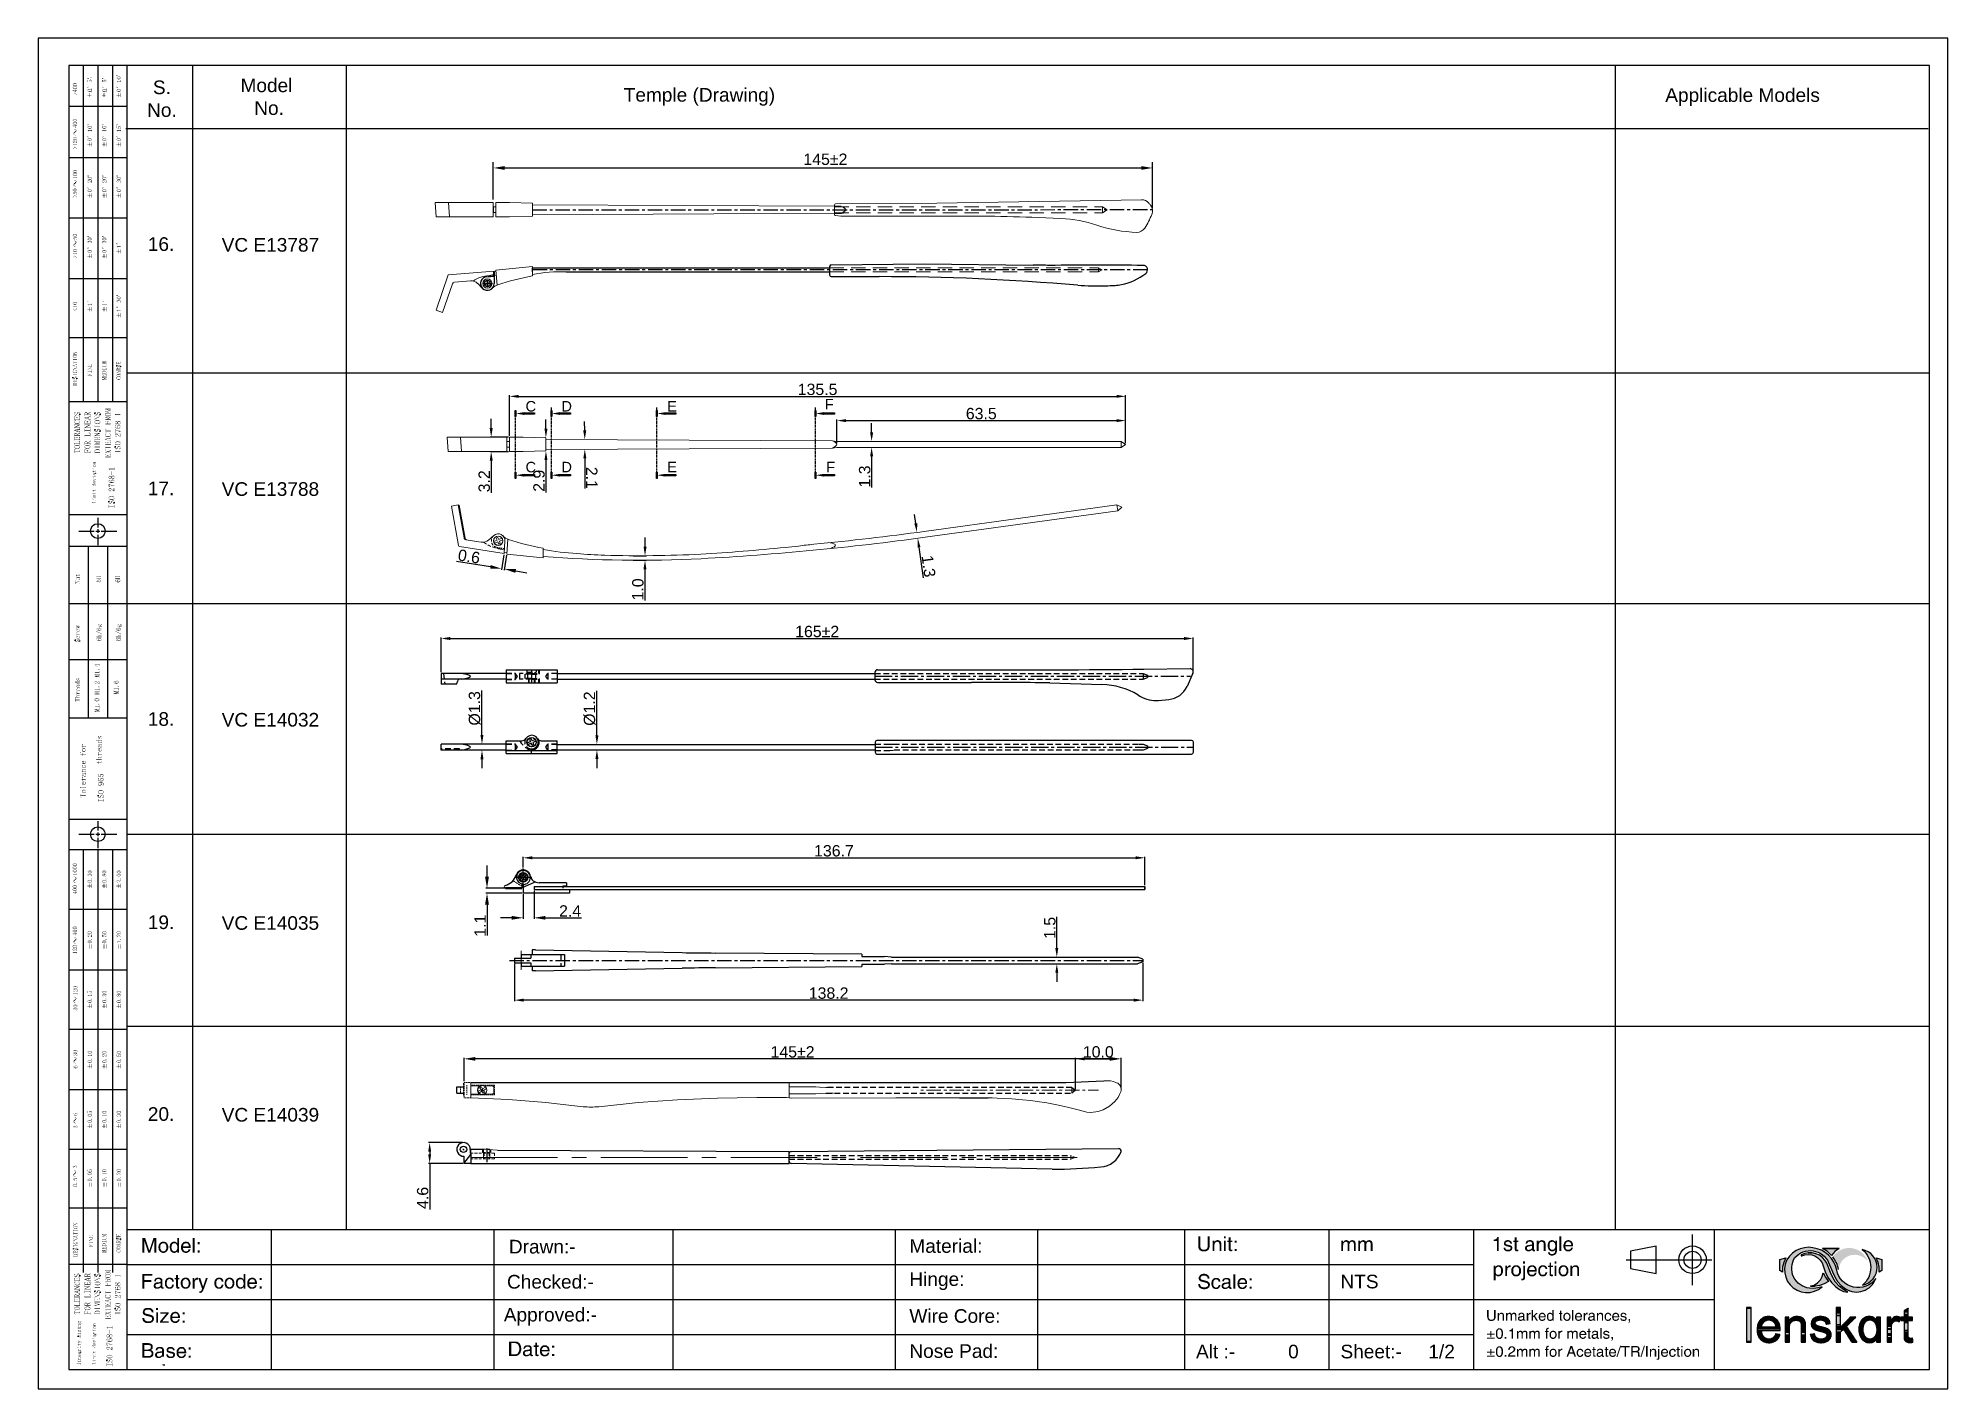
# Model space of a CAD drawing. Header units: millimetres. Extents: x 7018 to 13530, y 4187 to 5692.
# Drawn here: x 8411.4 to 8831.4, y 4951.9 to 5248.9 of the extents above; entities that cross this region are included whole.
import ezdxf
from ezdxf.enums import TextEntityAlignment as Align

# ---------------------------------------------------------------- set-up
doc = ezdxf.new("R2010")
doc.units = ezdxf.units.MM
for name, pattern in [('CENTER', [50.8, 31.75, -6.35, 6.35, -6.35]), ('CENTER2', [28.575, 19.05, -3.175, 3.175, -3.175]), ('DASHEDX2', [38.1, 25.4, -12.7]), ('HIDDEN', [9.525, 6.35, -3.175]), ('HIDDEN2', [0.1875, 0.125, -0.0625]), ('PHANTOM2', [1.25, 0.625, -0.125, 0.125, -0.125, 0.125, -0.125]), ('虛線', [19.05, 12.7, -6.35])]:
    doc.linetypes.add(name, pattern=pattern)
for name, color, linetype, lineweight in [('4 虛線', 2, '虛線', 9), ('DIM', 4, 'Continuous', 9), ('odj', 4, 'Continuous', 35), ('粗实线', 4, 'Continuous', 50), ('虚线', 1, 'HIDDEN2', 9)]:
    doc.layers.add(name, color=color, linetype=linetype, lineweight=lineweight)
for name, color, linetype in [('Center Line', 2, 'CENTER2'), ('Dimension', 3, 'Continuous'), ('hid', 3, 'DASHEDX2'), ('Hidden Line', 1, 'HIDDEN2'), ('PDF_0', 7, 'Continuous'), ('PDF_HID', 7, 'Continuous'), ('PDF_所有虚线', 7, 'Continuous'), ('Section', 6, 'PHANTOM2'), ('Text', 4, 'Continuous'), ('中心线', 1, 'CENTER2')]:
    doc.layers.add(name, color=color, linetype=linetype)
doc.styles.get("Standard").update_dxf_attribs({"font": 'arial.ttf'})
doc.styles.add('样式 1', font='romant.shx')
doc.dimstyles.new('ISO-25$0', dxfattribs={"dimtxt": 2.5, "dimasz": 2.5, "dimexe": 0.5, "dimexo": 1, "dimgap": 1, "dimtad": 0, "dimtih": 1, "dimtoh": 1, "dimdec": 1, "dimzin": 10, "dimdsep": 46, "dimlunit": 6, "dimtxsty": '样式 1', "dimcen": 0, "dimclrd": 256, "dimclre": 256, "dimclrt": 7, "dimazin": 0, "dimtfac": 1, "dimtdec": 1, "dimtofl": 0, "dimtmove": 0, "dimatfit": 0, "dimfxl": 1, "dimtolj": 1, "dimtzin": 10, "dimarcsym": 0})
doc.dimstyles.new('Standard$0', dxfattribs={"dimtxt": 2.3, "dimasz": 2, "dimexe": 1, "dimexo": 1, "dimgap": 1, "dimtad": 1, "dimdec": 1, "dimzin": 0, "dimdsep": 46, "dimtxsty": 'Standard', "dimcen": 0, "dimclrd": 4, "dimclre": 4, "dimclrt": 4, "dimadec": 1, "dimazin": 0, "dimtfac": 1, "dimtdec": 1, "dimtofl": 0, "dimtmove": 0, "dimatfit": 0, "dimfxl": 1, "dimtfillclr": 256, "dimtolj": 1, "dimtzin": 0, "dimlwd": -1, "dimlwe": -1, "dimarcsym": 1})

msp = doc.modelspace()

# ---------------------------------------------------------------- texts
at = {"attachment_point": 5}
for s, insert, char_height, width in [('S. \\PNo.', (8438.65, 5235.546), 2.9997, 34.34827), ('Model \\P No.', (8461.64, 5235.986), 2.9997, 34.34827), ('Temple (Drawing)', (8556.87, 5235.966), 2.99966, 46.92869), ('Applicable Models', (8786.303, 5235.915), 2.99966, 46.92869), ('16.', (8438.464, 5203.577), 2.9997, 34.34827), ('VC E13787', (8462.514, 5203.411), 2.9997, 34.34827), ('17.', (8438.464, 5149.874), 2.9997, 34.34827), ('VC E13788', (8462.514, 5149.709), 2.9997, 34.34827), ('18.', (8438.464, 5099.142), 2.9997, 34.34827), ('VC E14032', (8462.514, 5098.976), 2.9997, 34.34827), ('19.', (8438.464, 5054.446), 2.9997, 34.34827), ('VC E14035', (8462.514, 5054.281), 2.9997, 34.34827), ('20.', (8438.464, 5012.275), 2.9997, 34.34827), ('VC E14039', (8462.514, 5012.109), 2.9997, 34.34827), ('Drawn:-', (8522.3, 4983.111), 2.9997, 34.34827), ('\\pxql;Material:', (8620.221, 4983.255), 2.99966, 34.34827), ('Checked:-', (8524.097, 4975.393), 2.9997, 34.34827), ('\\pxql;Hinge:', (8620.221, 4975.537), 2.99966, 34.34827), ('\\pxql;NTS', (8715.037, 4975.437), 2.9997, 34.34827), ('Approved:-', (8524.097, 4967.721), 2.9997, 34.34827), ('\\pxql; Wire Core:', (8619.053, 4967.864), 2.99966, 34.34827), ('\\pxql;Nose Pad:', (8620.221, 4960.147), 2.99966, 34.34827), ('\\pxql;Alt :-          0', (8683.264, 4960.047), 2.99966, 34.34827), ('\\pxql;Sheet:-     1/2', (8715.037, 4960.047), 2.99966, 34.34827)]:
    msp.add_mtext(s, dxfattribs=dict(at, insert=insert, char_height=char_height, width=width))
at = {"layer": 'Text'}
for s, p in [('C', (8519.786, 5167.928)), ('D', (8527.674, 5167.928)), ('E', (8550.86, 5167.928)), ('F', (8585.425, 5168.385)), ('C', (8519.786, 5154.565)), ('D', (8527.674, 5154.565)), ('E', (8550.86, 5154.565)), ('F', (8585.731, 5154.565))]:
    msp.add_text(s, height=2.3, dxfattribs=at).set_placement(p, align=Align.MIDDLE_CENTER)

# ---------------------------------------------------------------- blocks, each defined once
blk = doc.blocks.new('*D2106')
at = {"layer": 'Defpoints', "color": 0, "transparency": 16777216}
for p in [(8513.92, 5135.53), (8514.51, 5135.44), (8513.39, 5132.21)]:
    blk.add_point(p, dxfattribs=at)
at = {"layer": 'Dimension', "color": 3, "transparency": 16777216}
for p, q in [((8510.92, 5132.6), (8503.47, 5133.78)), ((8513.88, 5135.28), (8513.35, 5131.96)), ((8514.47, 5135.19), (8513.95, 5131.87)), ((8516.46, 5131.73), (8518.92, 5131.34))]:
    blk.add_line(p, q, dxfattribs=at)
for points in [[(8510.99, 5133.01), (8510.86, 5132.19), (8513.39, 5132.21)], [(8516.52, 5132.14), (8516.39, 5131.31), (8513.99, 5132.12)]]:
    blk.add_solid(points, dxfattribs=at)
at = {"layer": 'Dimension', "transparency": 16777216, "insert": (8506.2, 5134.9), "char_height": 2.5, "attachment_point": 5, "rotation": 351}
blk.add_mtext('\\A1;0.6', dxfattribs=at)
blk = doc.blocks.new('*D2504')
at = {"layer": 'Defpoints', "color": 0, "transparency": 16777216}
for p in [(8650.61, 5170.11), (8515.11, 5161.15), (8650.61, 5159.55)]:
    blk.add_point(p, dxfattribs=at)
at = {"layer": 'Dimension', "color": 3, "transparency": 16777216}
for p, q in [((8515.11, 5161.4), (8515.11, 5170.36)), ((8650.61, 5159.8), (8650.61, 5170.36)), ((8517.11, 5170.11), (8648.61, 5170.11))]:
    blk.add_line(p, q, dxfattribs=at)
for points in [[(8517.11, 5170.45), (8517.11, 5169.78), (8515.11, 5170.11)], [(8648.61, 5170.45), (8648.61, 5169.78), (8650.61, 5170.11)]]:
    blk.add_solid(points, dxfattribs=at)
at = {"layer": 'Dimension', "transparency": 16777216, "insert": (8582.86, 5171.64), "char_height": 2.5, "attachment_point": 5}
blk.add_mtext('\\A1;135.5', dxfattribs=at)
blk = doc.blocks.new('*D2505')
at = {"layer": 'Defpoints', "color": 0, "transparency": 16777216}
for p in [(8650.61, 5164.78), (8587.11, 5159.55), (8650.61, 5159.55)]:
    blk.add_point(p, dxfattribs=at)
at = {"layer": 'Dimension', "color": 3, "transparency": 16777216}
for p, q in [((8587.11, 5159.8), (8587.11, 5165.03)), ((8589.11, 5164.78), (8648.61, 5164.78)), ((8650.61, 5159.8), (8650.61, 5165.03))]:
    blk.add_line(p, q, dxfattribs=at)
for points in [[(8589.11, 5165.11), (8589.11, 5164.45), (8587.11, 5164.78)], [(8648.61, 5165.11), (8648.61, 5164.45), (8650.61, 5164.78)]]:
    blk.add_solid(points, dxfattribs=at)
at = {"layer": 'Dimension', "transparency": 16777216, "insert": (8618.86, 5166.31), "char_height": 2.5, "attachment_point": 5}
blk.add_mtext('\\A1;63.5', dxfattribs=at)
blk = doc.blocks.new('*D2506')
at = {"layer": 'Defpoints', "color": 0, "transparency": 16777216}
for p in [(8531.65, 5160.61), (8531.66, 5158.49), (8531.66, 5158.49)]:
    blk.add_point(p, dxfattribs=at)
at = {"layer": 'Dimension', "color": 3, "transparency": 16777216}
for p, q in [((8531.64, 5162.61), (8531.63, 5164.61)), ((8531.67, 5156.49), (8531.7, 5149.88))]:
    blk.add_line(p, q, dxfattribs=at)
for points in [[(8531.98, 5162.61), (8531.31, 5162.61), (8531.65, 5160.61)], [(8532, 5156.49), (8531.34, 5156.49), (8531.66, 5158.49)]]:
    blk.add_solid(points, dxfattribs=at)
at = {"layer": 'Dimension', "transparency": 16777216, "insert": (8533.2, 5152.19), "char_height": 2.5, "attachment_point": 5, "rotation": 270.2728}
blk.add_mtext('\\A1;2.1', dxfattribs=at)
blk = doc.blocks.new('*D2507')
at = {"layer": 'Defpoints', "color": 0, "transparency": 16777216}
for p in [(8594.74, 5160.2), (8594.74, 5158.9), (8594.74, 5158.9)]:
    blk.add_point(p, dxfattribs=at)
at = {"layer": 'Dimension', "color": 3, "transparency": 16777216}
for p, q in [((8594.74, 5162.2), (8594.74, 5164.2)), ((8594.74, 5156.9), (8594.74, 5150.08))]:
    blk.add_line(p, q, dxfattribs=at)
for points in [[(8594.41, 5162.2), (8595.08, 5162.2), (8594.74, 5160.2)], [(8594.41, 5156.9), (8595.08, 5156.9), (8594.74, 5158.9)]]:
    blk.add_solid(points, dxfattribs=at)
at = {"layer": 'Dimension', "transparency": 16777216, "insert": (8593.22, 5152.49), "char_height": 2.5, "attachment_point": 5, "rotation": 90}
blk.add_mtext('\\A1;1.3', dxfattribs=at)
blk = doc.blocks.new('*D2508')
at = {"layer": 'Defpoints', "color": 0, "transparency": 16777216}
for p in [(8604.72, 5140.2), (8604.9, 5138.91), (8604.9, 5138.91)]:
    blk.add_point(p, dxfattribs=at)
at = {"layer": 'Dimension', "color": 3, "transparency": 16777216}
for p, q in [((8604.46, 5142.18), (8604.19, 5144.16)), ((8605.16, 5136.93), (8606.07, 5130.17))]:
    blk.add_line(p, q, dxfattribs=at)
for points in [[(8604.79, 5142.23), (8604.13, 5142.14), (8604.72, 5140.2)], [(8605.49, 5136.97), (8604.83, 5136.89), (8604.9, 5138.91)]]:
    blk.add_solid(points, dxfattribs=at)
at = {"layer": 'Dimension', "transparency": 16777216, "insert": (8607.27, 5132.77), "char_height": 2.5, "attachment_point": 5, "rotation": 277.6743}
blk.add_mtext('\\A1;1.3', dxfattribs=at)
blk = doc.blocks.new('*D2509')
at = {"layer": 'Defpoints', "color": 0, "transparency": 16777216}
for p in [(8542.02, 5135.07), (8542.02, 5134.07), (8544.9, 5134.05)]:
    blk.add_point(p, dxfattribs=at)
at = {"layer": 'Dimension', "color": 3, "transparency": 16777216}
for p, q in [((8544.92, 5137.05), (8544.93, 5139.05)), ((8542.27, 5135.07), (8545.15, 5135.05)), ((8542.27, 5134.07), (8545.15, 5134.05)), ((8544.89, 5132.05), (8544.85, 5125.25))]:
    blk.add_line(p, q, dxfattribs=at)
for points in [[(8544.58, 5137.06), (8545.25, 5137.05), (8544.9, 5135.05)], [(8544.55, 5132.06), (8545.22, 5132.05), (8544.9, 5134.05)]]:
    blk.add_solid(points, dxfattribs=at)
at = {"layer": 'Dimension', "transparency": 16777216, "insert": (8543.33, 5127.66), "char_height": 2.5, "attachment_point": 5, "rotation": 89.6605}
blk.add_mtext('\\A1;1.0', dxfattribs=at)
blk = doc.blocks.new('*D2510')
at = {"layer": 'Defpoints', "color": 0, "transparency": 16777216}
for p in [(8511.07, 5157.95), (8515.11, 5161.15), (8515.11, 5157.95)]:
    blk.add_point(p, dxfattribs=at)
at = {"layer": 'Dimension', "color": 3, "transparency": 16777216}
for p, q in [((8511.07, 5163.15), (8511.07, 5165.15)), ((8514.86, 5161.15), (8510.82, 5161.15)), ((8514.86, 5157.95), (8510.82, 5157.95)), ((8511.07, 5155.95), (8511.07, 5148.93))]:
    blk.add_line(p, q, dxfattribs=at)
for points in [[(8510.74, 5163.15), (8511.41, 5163.15), (8511.07, 5161.15)], [(8510.74, 5155.95), (8511.41, 5155.95), (8511.07, 5157.95)]]:
    blk.add_solid(points, dxfattribs=at)
at = {"layer": 'Dimension', "transparency": 16777216, "insert": (8509.55, 5151.44), "char_height": 2.5, "attachment_point": 5, "rotation": 90}
blk.add_mtext('\\A1;3.2', dxfattribs=at)
blk = doc.blocks.new('_FILLED')
at = {"color": 0, "linetype": 'ByBlock'}
blk.add_solid([(0, 0), (-1, 0.17), (-1, -0.17)], dxfattribs=at)
blk = doc.blocks.new('section arrow')
at = {"layer": 'Section'}
h = blk.add_hatch(color=256, dxfattribs=at)
h.dxf.hatch_style = 1
h.paths.add_polyline_path([(6987.516, 2336.116), (6987.516, 2336.053), (6988.016, 2336.053), (6988.016, 2336.116)])
h.paths.add_polyline_path([(6988.416, 2335.935), (6988.448, 2335.935), (6988.448, 2336.235), (6988.416, 2336.235)])
for points in [[(6988.016, 2336.116), (6987.516, 2336.116), (6987.516, 2336.053), (6988.016, 2336.053)], [(6988.448, 2335.935), (6988.448, 2336.235), (6988.416, 2336.235), (6988.416, 2335.935)]]:
    blk.add_lwpolyline(points, close=True, dxfattribs=at)
at = {"layer": 'Section', "xscale": 0.4, "yscale": 0.4, "zscale": 0.4}
blk.add_blockref('_FILLED', (6988.416, 2336.085), dxfattribs=at)
blk = doc.blocks.new('*D2511')
at = {"layer": 'Defpoints', "color": 0, "transparency": 16777216}
for p in [(8523.11, 5161), (8523.11, 5158.1), (8523.11, 5158.1)]:
    blk.add_point(p, dxfattribs=at)
at = {"layer": 'Dimension', "color": 3, "transparency": 16777216}
for p, q in [((8523.11, 5163), (8523.11, 5165)), ((8522.86, 5161), (8522.86, 5161)), ((8522.86, 5158.1), (8522.86, 5158.1)), ((8523.11, 5156.1), (8523.11, 5149))]:
    blk.add_line(p, q, dxfattribs=at)
for points in [[(8522.78, 5163), (8523.45, 5163), (8523.11, 5161)], [(8522.78, 5156.1), (8523.45, 5156.1), (8523.11, 5158.1)]]:
    blk.add_solid(points, dxfattribs=at)
at = {"layer": 'Dimension', "transparency": 16777216, "insert": (8521.59, 5151.55), "char_height": 2.5, "attachment_point": 5, "rotation": 90}
blk.add_mtext('\\A1;2.9', dxfattribs=at)
blk = doc.blocks.new('*D2348')
at = {"layer": 'Defpoints', "color": 0, "transparency": 16777216}
for p in [(8656.53, 5220.34), (8511.53, 5212.76), (8656.53, 5210.89)]:
    blk.add_point(p, dxfattribs=at)
at = {"layer": 'Dimension', "color": 0, "lineweight": -2, "transparency": 16777216}
for p, q in [((8511.53, 5213.38), (8511.53, 5221.59)), ((8656.53, 5211.52), (8656.53, 5221.59)), ((8514.03, 5220.34), (8654.03, 5220.34))]:
    blk.add_line(p, q, dxfattribs=at)
at = {"layer": 'Dimension', "color": 0, "transparency": 16777216}
for points in [[(8514.03, 5220.75), (8514.03, 5219.92), (8511.53, 5220.34)], [(8654.03, 5220.75), (8654.03, 5219.92), (8656.53, 5220.34)]]:
    blk.add_solid(points, dxfattribs=at)
at = {"layer": 'Dimension', "color": 0, "transparency": 16777216, "insert": (8584.58, 5222.24), "char_height": 2.5, "attachment_point": 5}
blk.add_mtext('145±2', dxfattribs=at)
blk = doc.blocks.new('*U1623')
at = {"layer": 'Center Line', "color": 0, "linetype": 'CENTER2', "transparency": 16777216}
for p, q in [((-0.82, 0), (-0.14, 0)), ((0, 0.14), (0, 0.82)), ((0.14, 0), (0.82, 0)), ((0, -0.82), (0, -0.14))]:
    blk.add_line(p, q, dxfattribs=at)
at = {"layer": 'Center Line', "color": 0, "linetype": 'Continuous', "transparency": 16777216}
for p, q in [((-0.07, 0), (0.07, 0)), ((0, -0.07), (0, 0.07))]:
    blk.add_line(p, q, dxfattribs=at)
blk = doc.blocks.new('fr')
at = {"transparency": 33554559}
for points in [[(1488.16, -437.24), (1488.16, -444.82), (1489.15, -444.82), (1489.15, -437.24)], [(1498.94, -439.18), (1498.94, -439.23), (1498.72, -439.23), (1498.67, -439.27), (1498.58, -439.27), (1498.54, -439.32), (1498.45, -439.32), (1498.4, -439.36), (1498.31, -439.41), (1498.27, -439.41), (1498.22, -439.45), (1498.18, -439.45), (1498.09, -439.54), (1498.04, -439.54), (1497.95, -439.59), (1497.95, -439.63), (1497.9, -439.63), (1497.86, -439.68), (1497.86, -439.72), (1497.81, -439.72), (1497.81, -439.77), (1497.77, -439.77), (1497.77, -439.81), (1497.72, -439.86), (1497.68, -439.86), (1497.68, -439.9), (1497.63, -439.9), (1497.63, -439.95), (1497.59, -439.95), (1497.59, -439.99), (1497.54, -440.04), (1497.54, -440.08), (1497.5, -440.08), (1497.5, -439.32), (1496.69, -439.32), (1496.69, -444.82), (1497.59, -444.82), (1497.59, -441.8), (1497.63, -441.8), (1497.63, -441.26), (1497.68, -441.21), (1497.68, -441.03), (1497.72, -441.03), (1497.72, -440.85), (1497.81, -440.67), (1497.86, -440.62), (1497.86, -440.58), (1497.95, -440.49), (1497.95, -440.44), (1497.99, -440.44), (1498.04, -440.4), (1498.04, -440.35), (1498.09, -440.35), (1498.22, -440.22), (1498.27, -440.22), (1498.31, -440.17), (1498.4, -440.17), (1498.49, -440.08), (1498.58, -440.08), (1498.63, -440.04), (1498.76, -440.04), (1498.81, -439.99), (1499.35, -439.99), (1499.39, -440.04), (1499.53, -440.04), (1499.53, -440.08), (1499.62, -440.08), (1499.66, -440.13), (1499.71, -440.13), (1499.71, -440.17), (1499.8, -440.17), (1499.8, -440.22), (1499.85, -440.22), (1499.89, -440.26), (1499.89, -440.31), (1499.94, -440.31), (1499.98, -440.35), (1499.98, -440.4), (1500.07, -440.49), (1500.07, -440.53), (1500.12, -440.58), (1500.12, -440.67), (1500.21, -440.85), (1500.21, -444.82), (1501.15, -444.82), (1501.15, -440.76), (1501.11, -440.67), (1501.11, -440.49), (1501.06, -440.44), (1501.06, -440.31), (1501.02, -440.26), (1501.02, -440.17), (1500.97, -440.17), (1500.97, -440.04), (1500.93, -440.04), (1500.93, -439.99), (1500.88, -439.95), (1500.88, -439.9), (1500.84, -439.9), (1500.84, -439.86), (1500.79, -439.81), (1500.79, -439.77), (1500.75, -439.77), (1500.75, -439.72), (1500.7, -439.72), (1500.7, -439.68), (1500.66, -439.63), (1500.61, -439.63), (1500.61, -439.59), (1500.52, -439.54), (1500.48, -439.54), (1500.39, -439.45), (1500.34, -439.45), (1500.3, -439.41), (1500.25, -439.41), (1500.16, -439.36), (1500.12, -439.36), (1500.12, -439.32), (1500.03, -439.32), (1499.98, -439.27), (1499.85, -439.27), (1499.85, -439.23), (1499.57, -439.23), (1499.53, -439.18)], [(1504.04, -439.18), (1504, -439.23), (1503.77, -439.23), (1503.59, -439.32), (1503.46, -439.32), (1503.41, -439.36), (1503.37, -439.36), (1503.09, -439.5), (1503.05, -439.54), (1503, -439.54), (1502.82, -439.72), (1502.78, -439.72), (1502.78, -439.77), (1502.64, -439.9), (1502.64, -439.95), (1502.6, -439.95), (1502.6, -440.04), (1502.55, -440.04), (1502.55, -440.13), (1502.51, -440.13), (1502.51, -440.22), (1502.46, -440.22), (1502.46, -440.35), (1502.42, -440.35), (1502.42, -440.53), (1502.37, -440.53), (1502.37, -441.08), (1502.42, -441.12), (1502.42, -441.26), (1502.46, -441.26), (1502.46, -441.35), (1502.51, -441.35), (1502.51, -441.44), (1502.55, -441.44), (1502.55, -441.48), (1502.6, -441.53), (1502.6, -441.57), (1502.64, -441.57), (1502.64, -441.62), (1502.69, -441.62), (1502.69, -441.66), (1502.73, -441.66), (1502.73, -441.71), (1502.78, -441.71), (1502.78, -441.75), (1502.82, -441.75), (1502.82, -441.8), (1502.87, -441.8), (1502.87, -441.84), (1502.91, -441.84), (1502.91, -441.89), (1502.96, -441.89), (1503, -441.93), (1503.05, -441.93), (1503.05, -441.98), (1503.14, -441.98), (1503.14, -442.02), (1503.23, -442.02), (1503.32, -442.11), (1503.41, -442.11), (1503.41, -442.16), (1503.5, -442.16), (1503.55, -442.2), (1503.64, -442.2), (1503.68, -442.25), (1503.82, -442.25), (1503.86, -442.29), (1503.95, -442.29), (1504, -442.34), (1504.18, -442.34), (1504.18, -442.38), (1504.36, -442.38), (1504.36, -442.43), (1504.45, -442.43), (1504.54, -442.48), (1504.63, -442.48), (1504.67, -442.52), (1504.76, -442.52), (1504.85, -442.57), (1504.95, -442.57), (1505.04, -442.61), (1505.26, -442.66), (1505.31, -442.7), (1505.4, -442.7), (1505.4, -442.75), (1505.49, -442.75), (1505.53, -442.79), (1505.58, -442.79), (1505.58, -442.84), (1505.62, -442.84), (1505.71, -442.93), (1505.71, -442.97), (1505.76, -443.02), (1505.76, -443.06), (1505.8, -443.06), (1505.8, -443.29), (1505.85, -443.29), (1505.8, -443.33), (1505.8, -443.51), (1505.76, -443.51), (1505.76, -443.6), (1505.71, -443.65), (1505.71, -443.69), (1505.67, -443.69), (1505.67, -443.78), (1505.62, -443.78), (1505.58, -443.83), (1505.58, -443.87), (1505.53, -443.87), (1505.53, -443.92), (1505.49, -443.92), (1505.44, -443.96), (1505.4, -443.96), (1505.35, -444.01), (1505.31, -444.01), (1505.31, -444.05), (1505.22, -444.05), (1505.17, -444.1), (1504.99, -444.1), (1504.95, -444.15), (1504.13, -444.15), (1504.09, -444.1), (1503.95, -444.1), (1503.95, -444.05), (1503.82, -444.05), (1503.82, -444.01), (1503.77, -444.01), (1503.73, -443.96), (1503.68, -443.96), (1503.64, -443.92), (1503.59, -443.92), (1503.59, -443.87), (1503.55, -443.87), (1503.5, -443.83), (1503.5, -443.78), (1503.46, -443.78), (1503.46, -443.74), (1503.41, -443.74), (1503.41, -443.69), (1503.37, -443.69), (1503.37, -443.65), (1503.32, -443.6), (1503.32, -443.56), (1503.28, -443.51), (1503.28, -443.42), (1503.23, -443.42), (1503.23, -443.33), (1503.19, -443.33), (1503.19, -443.2), (1503.14, -443.15), (1503.14, -443.02), (1502.96, -443.02), (1502.91, -443.06), (1502.73, -443.06), (1502.69, -443.11), (1502.46, -443.11), (1502.37, -443.15), (1502.19, -443.15), (1502.19, -443.2), (1502.24, -443.2), (1502.24, -443.38), (1502.28, -443.38), (1502.28, -443.51), (1502.33, -443.56), (1502.33, -443.65), (1502.37, -443.69), (1502.37, -443.78), (1502.42, -443.78), (1502.42, -443.87), (1502.46, -443.87), (1502.46, -443.92), (1502.51, -443.96), (1502.51, -444.05), (1502.55, -444.05), (1502.55, -444.1), (1502.6, -444.1), (1502.6, -444.15), (1502.64, -444.15), (1502.64, -444.24), (1502.69, -444.24), (1502.78, -444.33), (1502.78, -444.37), (1502.82, -444.37), (1502.87, -444.42), (1502.87, -444.46), (1502.91, -444.46), (1502.91, -444.51), (1502.96, -444.51), (1503, -444.55), (1503.05, -444.55), (1503.09, -444.6), (1503.19, -444.64), (1503.23, -444.69), (1503.28, -444.69), (1503.41, -444.73), (1503.46, -444.78), (1504, -444.91), (1504.22, -444.91), (1504.4, -444.96), (1504.63, -444.96), (1504.81, -444.91), (1505.04, -444.91), (1505.4, -444.82), (1505.44, -444.82), (1505.58, -444.78), (1505.62, -444.73), (1505.76, -444.69), (1505.8, -444.69), (1505.89, -444.64), (1505.94, -444.6), (1506.03, -444.55), (1506.07, -444.51), (1506.12, -444.51), (1506.12, -444.46), (1506.16, -444.46), (1506.21, -444.42), (1506.21, -444.37), (1506.25, -444.37), (1506.39, -444.24), (1506.39, -444.19), (1506.43, -444.19), (1506.43, -444.15), (1506.48, -444.15), (1506.48, -444.1), (1506.52, -444.1), (1506.52, -444.01), (1506.57, -444.01), (1506.57, -443.96), (1506.62, -443.92), (1506.62, -443.87), (1506.66, -443.87), (1506.66, -443.74), (1506.71, -443.74), (1506.71, -443.6), (1506.75, -443.6), (1506.75, -443.33), (1506.8, -443.29), (1506.8, -443.06), (1506.75, -443.06), (1506.75, -442.79), (1506.71, -442.79), (1506.71, -442.66), (1506.66, -442.61), (1506.66, -442.57), (1506.62, -442.52), (1506.62, -442.48), (1506.57, -442.43), (1506.57, -442.38), (1506.52, -442.38), (1506.52, -442.34), (1506.48, -442.34), (1506.48, -442.25), (1506.43, -442.25), (1506.39, -442.2), (1506.34, -442.2), (1506.34, -442.16), (1506.3, -442.16), (1506.3, -442.11), (1506.25, -442.11), (1506.21, -442.02), (1506.12, -442.02), (1506.12, -441.98), (1506.07, -441.98), (1506.03, -441.93), (1505.98, -441.93), (1505.94, -441.89), (1505.89, -441.89), (1505.85, -441.84), (1505.76, -441.84), (1505.71, -441.8), (1505.62, -441.8), (1505.58, -441.75), (1505.49, -441.75), (1505.44, -441.71), (1505.31, -441.71), (1505.31, -441.66), (1505.17, -441.66), (1505.13, -441.62), (1504.99, -441.62), (1504.95, -441.57), (1504.85, -441.57), (1504.85, -441.53), (1504.72, -441.53), (1504.67, -441.48), (1504.49, -441.48), (1504.49, -441.44), (1504.36, -441.44), (1504.31, -441.39), (1504.22, -441.39), (1504.22, -441.35), (1504.04, -441.35), (1504.04, -441.3), (1503.86, -441.3), (1503.77, -441.26), (1503.73, -441.26), (1503.73, -441.21), (1503.64, -441.21), (1503.55, -441.12), (1503.5, -441.12), (1503.46, -441.08), (1503.46, -441.03), (1503.41, -441.03), (1503.37, -440.94), (1503.32, -440.9), (1503.32, -440.81), (1503.28, -440.81), (1503.28, -440.49), (1503.32, -440.44), (1503.32, -440.4), (1503.37, -440.35), (1503.37, -440.31), (1503.41, -440.31), (1503.46, -440.26), (1503.46, -440.22), (1503.5, -440.22), (1503.59, -440.13), (1503.64, -440.13), (1503.64, -440.08), (1503.73, -440.08), (1503.73, -440.04), (1503.86, -440.04), (1503.91, -439.99), (1504.13, -439.99), (1504.18, -439.95), (1504.72, -439.95), (1504.76, -439.99), (1504.95, -439.99), (1504.99, -440.04), (1505.08, -440.04), (1505.08, -440.08), (1505.17, -440.08), (1505.17, -440.13), (1505.22, -440.13), (1505.26, -440.17), (1505.31, -440.17), (1505.31, -440.22), (1505.35, -440.22), (1505.44, -440.31), (1505.44, -440.35), (1505.49, -440.35), (1505.49, -440.4), (1505.53, -440.44), (1505.53, -440.49), (1505.58, -440.53), (1505.58, -440.58), (1505.62, -440.62), (1505.62, -440.81), (1505.67, -440.81), (1505.67, -440.85), (1505.85, -440.85), (1505.85, -440.81), (1506.16, -440.81), (1506.21, -440.76), (1506.52, -440.76), (1506.52, -440.72), (1506.57, -440.72), (1506.57, -440.62), (1506.52, -440.62), (1506.52, -440.44), (1506.48, -440.4), (1506.48, -440.26), (1506.43, -440.26), (1506.43, -440.17), (1506.39, -440.13), (1506.39, -440.04), (1506.34, -440.04), (1506.34, -439.99), (1506.3, -439.99), (1506.3, -439.9), (1506.25, -439.9), (1506.25, -439.86), (1506.07, -439.68), (1505.98, -439.63), (1505.89, -439.54), (1505.8, -439.5), (1505.76, -439.45), (1505.71, -439.45), (1505.53, -439.36), (1505.44, -439.36), (1505.4, -439.32), (1505.31, -439.32), (1505.17, -439.27), (1505.08, -439.23), (1504.81, -439.23), (1504.76, -439.18)], [(1520.97, -439.18), (1520.92, -439.23), (1520.79, -439.23), (1520.74, -439.27), (1520.65, -439.27), (1520.65, -439.32), (1520.61, -439.32), (1520.56, -439.36), (1520.52, -439.36), (1520.52, -439.41), (1520.47, -439.41), (1520.24, -439.63), (1520.24, -439.68), (1520.2, -439.68), (1520.2, -439.72), (1520.11, -439.81), (1520.11, -439.86), (1520.06, -439.86), (1520.06, -439.9), (1520.02, -439.95), (1520.02, -439.99), (1519.97, -440.04), (1519.97, -440.08), (1519.93, -440.13), (1519.93, -439.32), (1519.07, -439.32), (1519.07, -444.82), (1520.02, -444.82), (1520.02, -441.57), (1520.06, -441.48), (1520.06, -441.17), (1520.2, -440.76), (1520.29, -440.62), (1520.34, -440.53), (1520.34, -440.49), (1520.43, -440.44), (1520.47, -440.4), (1520.52, -440.35), (1520.52, -440.31), (1520.56, -440.31), (1520.61, -440.26), (1520.65, -440.26), (1520.65, -440.22), (1520.74, -440.22), (1520.79, -440.17), (1521.01, -440.17), (1521.06, -440.13), (1521.19, -440.13), (1521.19, -440.17), (1521.42, -440.17), (1521.46, -440.22), (1521.51, -440.22), (1521.51, -440.26), (1521.6, -440.26), (1521.64, -440.31), (1521.69, -440.31), (1521.73, -440.35), (1521.78, -440.31), (1521.78, -440.22), (1521.82, -440.22), (1521.82, -440.13), (1521.87, -440.08), (1521.87, -439.99), (1521.91, -439.95), (1521.91, -439.86), (1521.96, -439.86), (1521.96, -439.77), (1522.01, -439.72), (1522.01, -439.63), (1522.05, -439.59), (1522.05, -439.45), (1521.96, -439.45), (1521.96, -439.41), (1521.91, -439.41), (1521.87, -439.36), (1521.82, -439.36), (1521.78, -439.32), (1521.69, -439.32), (1521.69, -439.27), (1521.6, -439.27), (1521.51, -439.23), (1521.33, -439.23), (1521.33, -439.18)], [(1523.72, -437.38), (1523.68, -437.42), (1523.63, -437.42), (1523.63, -437.47), (1523.58, -437.47), (1523.49, -437.51), (1523.45, -437.56), (1523.36, -437.6), (1523.31, -437.6), (1523.22, -437.69), (1523.18, -437.69), (1523.04, -437.83), (1522.95, -437.83), (1522.91, -437.87), (1522.86, -437.87), (1522.86, -437.92), (1522.82, -437.92), (1522.82, -439.32), (1522.1, -439.32), (1522.1, -440.04), (1522.82, -440.04), (1522.82, -444.01), (1522.86, -444.01), (1522.86, -444.19), (1522.91, -444.24), (1522.91, -444.33), (1522.95, -444.37), (1522.95, -444.42), (1523.04, -444.51), (1523.04, -444.55), (1523.09, -444.55), (1523.22, -444.69), (1523.4, -444.78), (1523.49, -444.78), (1523.54, -444.82), (1523.63, -444.82), (1523.68, -444.87), (1524.53, -444.87), (1524.58, -444.82), (1524.71, -444.82), (1524.76, -444.78), (1524.8, -444.78), (1524.76, -444.73), (1524.76, -444.51), (1524.71, -444.46), (1524.71, -444.24), (1524.67, -444.19), (1524.67, -443.96), (1524.58, -443.96), (1524.53, -444.01), (1524.08, -444.01), (1524.08, -443.96), (1523.95, -443.96), (1523.9, -443.92), (1523.9, -443.87), (1523.86, -443.87), (1523.86, -443.83), (1523.81, -443.83), (1523.81, -443.78), (1523.77, -443.78), (1523.77, -443.69), (1523.72, -443.69), (1523.72, -440.04), (1524.67, -440.04), (1524.67, -439.32), (1523.72, -439.32)]]:
    blk.add_hatch(color=256, dxfattribs=at).paths.add_polyline_path(points)
h = blk.add_hatch(color=256, dxfattribs=at)
h.paths.add_polyline_path([(1495.51, -441.57), (1495.51, -441.26), (1495.47, -441.26), (1495.47, -441.12), (1495.42, -441.03), (1495.42, -440.94), (1495.38, -440.9), (1495.38, -440.81), (1495.33, -440.76), (1495.33, -440.67), (1495.29, -440.62), (1495.24, -440.53), (1495.24, -440.44), (1495.2, -440.4), (1495.2, -440.35), (1495.15, -440.35), (1495.11, -440.26), (1495.11, -440.22), (1495.02, -440.13), (1495.02, -440.08), (1494.97, -440.08), (1494.97, -440.04), (1494.93, -440.04), (1494.93, -439.99), (1494.88, -439.99), (1494.88, -439.95), (1494.61, -439.68), (1494.56, -439.68), (1494.47, -439.59), (1494.43, -439.59), (1494.34, -439.5), (1494.29, -439.5), (1494.2, -439.45), (1494.16, -439.41), (1494.07, -439.36), (1493.98, -439.36), (1493.93, -439.32), (1493.84, -439.27), (1493.8, -439.27), (1493.66, -439.23), (1493.44, -439.23), (1493.3, -439.18), (1492.71, -439.18), (1492.62, -439.23), (1492.44, -439.23), (1492.31, -439.27), (1492.26, -439.27), (1492.13, -439.32), (1492.13, -439.36), (1491.99, -439.36), (1491.95, -439.41), (1491.86, -439.45), (1491.81, -439.5), (1491.72, -439.5), (1491.63, -439.59), (1491.5, -439.68), (1491.41, -439.77), (1491.36, -439.77), (1491.36, -439.81), (1491.32, -439.81), (1491.32, -439.86), (1491.27, -439.86), (1491.23, -439.9), (1491.23, -439.95), (1491.18, -439.95), (1491.18, -439.99), (1491.13, -439.99), (1491.13, -440.04), (1491.09, -440.04), (1491.09, -440.08), (1491.04, -440.13), (1491.04, -440.17), (1491, -440.17), (1491, -440.26), (1490.95, -440.26), (1490.91, -440.35), (1490.91, -440.4), (1490.86, -440.4), (1490.86, -440.44), (1490.82, -440.49), (1490.82, -440.53), (1490.77, -440.62), (1490.73, -440.67), (1490.73, -440.76), (1490.68, -440.76), (1490.68, -440.85), (1490.64, -440.9), (1490.64, -441.03), (1490.59, -441.03), (1490.59, -441.21), (1490.55, -441.26), (1490.55, -441.53), (1490.5, -441.57), (1490.5, -442.66), (1490.55, -442.79), (1490.55, -442.88), (1490.59, -442.97), (1490.59, -443.11), (1490.64, -443.15), (1490.64, -443.29), (1490.68, -443.29), (1490.68, -443.38), (1490.73, -443.42), (1490.77, -443.51), (1490.77, -443.6), (1490.82, -443.6), (1490.82, -443.69), (1490.86, -443.69), (1490.86, -443.78), (1490.91, -443.78), (1490.91, -443.83), (1491, -443.92), (1491, -443.96), (1491.04, -443.96), (1491.04, -444.01), (1491.09, -444.05), (1491.13, -444.05), (1491.13, -444.15), (1491.18, -444.15), (1491.18, -444.19), (1491.23, -444.19), (1491.23, -444.24), (1491.27, -444.24), (1491.32, -444.33), (1491.36, -444.37), (1491.45, -444.42), (1491.5, -444.46), (1491.59, -444.51), (1491.63, -444.55), (1491.72, -444.6), (1491.77, -444.6), (1491.86, -444.64), (1491.9, -444.69), (1491.99, -444.73), (1492.04, -444.73), (1492.31, -444.82), (1492.35, -444.82), (1492.62, -444.91), (1492.94, -444.91), (1492.99, -444.96), (1493.26, -444.96), (1493.3, -444.91), (1493.62, -444.91), (1493.71, -444.87), (1493.75, -444.87), (1494.02, -444.78), (1494.07, -444.78), (1494.16, -444.73), (1494.2, -444.73), (1494.29, -444.69), (1494.34, -444.64), (1494.43, -444.6), (1494.47, -444.6), (1494.56, -444.55), (1494.61, -444.51), (1494.7, -444.46), (1494.75, -444.42), (1494.84, -444.37), (1494.88, -444.33), (1494.93, -444.24), (1494.97, -444.24), (1494.97, -444.19), (1495.02, -444.19), (1495.02, -444.15), (1495.06, -444.15), (1495.06, -444.1), (1495.15, -444.01), (1495.15, -443.96), (1495.2, -443.96), (1495.2, -443.92), (1495.24, -443.87), (1495.24, -443.83), (1495.29, -443.83), (1495.29, -443.74), (1495.33, -443.69), (1495.42, -443.51), (1495.42, -443.42), (1495.47, -443.42), (1495.47, -443.29), (1495.51, -443.29), (1495.51, -443.15), (1495.38, -443.15), (1495.29, -443.11), (1495.06, -443.11), (1494.97, -443.06), (1494.66, -443.06), (1494.61, -443.02), (1494.56, -443.02), (1494.56, -443.11), (1494.52, -443.11), (1494.52, -443.2), (1494.47, -443.2), (1494.47, -443.29), (1494.43, -443.33), (1494.43, -443.38), (1494.38, -443.42), (1494.29, -443.6), (1494.25, -443.6), (1494.2, -443.69), (1494.16, -443.74), (1494.16, -443.78), (1494.11, -443.78), (1494.11, -443.83), (1494.07, -443.83), (1493.98, -443.92), (1493.93, -443.92), (1493.89, -443.96), (1493.84, -443.96), (1493.84, -444.01), (1493.8, -444.01), (1493.75, -444.05), (1493.66, -444.05), (1493.62, -444.1), (1493.53, -444.1), (1493.48, -444.15), (1492.71, -444.15), (1492.71, -444.1), (1492.58, -444.1), (1492.58, -444.05), (1492.44, -444.05), (1492.44, -444.01), (1492.35, -444.01), (1492.35, -443.96), (1492.31, -443.96), (1492.26, -443.92), (1492.22, -443.92), (1492.13, -443.83), (1492.08, -443.83), (1492.08, -443.78), (1492.04, -443.78), (1492.04, -443.74), (1491.99, -443.69), (1491.95, -443.69), (1491.86, -443.51), (1491.81, -443.51), (1491.77, -443.42), (1491.72, -443.38), (1491.72, -443.29), (1491.68, -443.29), (1491.68, -443.2), (1491.63, -443.2), (1491.63, -443.11), (1491.59, -443.11), (1491.59, -442.97), (1491.54, -442.88), (1491.54, -442.84), (1491.5, -442.79), (1491.5, -442.48), (1491.45, -442.48), (1491.45, -442.29), (1495.56, -442.29), (1495.56, -441.57)])
h.paths.add_polyline_path([(1494.56, -441.26), (1494.56, -441.53), (1491.5, -441.53), (1491.5, -441.35), (1491.54, -441.35), (1491.54, -441.12), (1491.59, -441.12), (1491.59, -441.03), (1491.63, -440.99), (1491.63, -440.9), (1491.68, -440.85), (1491.68, -440.81), (1491.72, -440.76), (1491.72, -440.72), (1491.77, -440.67), (1491.77, -440.62), (1491.81, -440.62), (1491.86, -440.53), (1491.9, -440.49), (1491.9, -440.44), (1491.99, -440.4), (1491.99, -440.35), (1492.04, -440.35), (1492.08, -440.26), (1492.13, -440.26), (1492.22, -440.17), (1492.26, -440.17), (1492.31, -440.13), (1492.35, -440.13), (1492.35, -440.08), (1492.44, -440.08), (1492.44, -440.04), (1492.53, -440.04), (1492.58, -439.99), (1492.71, -439.99), (1492.8, -439.95), (1493.35, -439.95), (1493.39, -439.99), (1493.53, -439.99), (1493.57, -440.04), (1493.66, -440.04), (1493.71, -440.08), (1493.75, -440.08), (1493.8, -440.13), (1493.84, -440.13), (1493.89, -440.17), (1493.98, -440.22), (1493.98, -440.26), (1494.02, -440.26), (1494.07, -440.35), (1494.11, -440.35), (1494.11, -440.4), (1494.16, -440.4), (1494.2, -440.44), (1494.2, -440.49), (1494.25, -440.53), (1494.29, -440.62), (1494.34, -440.62), (1494.34, -440.67), (1494.38, -440.72), (1494.38, -440.76), (1494.43, -440.81), (1494.43, -440.9), (1494.47, -440.94), (1494.47, -441.03), (1494.52, -441.12), (1494.52, -441.26)], flags=0)
h = blk.add_hatch(color=256, dxfattribs=at)
h.paths.add_polyline_path([(1510.54, -441.98), (1510.54, -441.93), (1510.5, -441.93), (1510.5, -441.84), (1510.45, -441.84), (1510.41, -441.75), (1510.36, -441.71), (1510.36, -441.66), (1510.32, -441.66), (1510.32, -441.57), (1510.27, -441.57), (1510.27, -441.53), (1510.23, -441.48), (1510.23, -441.44), (1510.18, -441.44), (1510.18, -441.39), (1510.14, -441.35), (1510.14, -441.3), (1510.18, -441.3), (1510.63, -440.85), (1510.68, -440.85), (1510.68, -440.81), (1510.72, -440.81), (1510.72, -440.76), (1510.77, -440.76), (1510.81, -440.72), (1510.86, -440.62), (1510.9, -440.58), (1510.99, -440.53), (1510.99, -440.49), (1511.08, -440.44), (1511.08, -440.4), (1511.13, -440.35), (1511.17, -440.35), (1511.17, -440.31), (1511.22, -440.26), (1511.26, -440.26), (1511.26, -440.22), (1511.31, -440.22), (1511.35, -440.17), (1511.35, -440.13), (1511.4, -440.13), (1511.4, -440.08), (1511.44, -440.08), (1511.49, -440.04), (1511.49, -439.99), (1511.53, -439.99), (1511.53, -439.95), (1511.58, -439.95), (1511.58, -439.9), (1511.62, -439.9), (1511.94, -439.59), (1511.99, -439.54), (1512.03, -439.54), (1512.03, -439.5), (1512.08, -439.5), (1512.08, -439.45), (1512.12, -439.41), (1512.17, -439.41), (1512.17, -439.36), (1512.21, -439.36), (1512.21, -439.32), (1510.99, -439.32), (1510.99, -439.36), (1510.95, -439.41), (1510.9, -439.41), (1510.9, -439.45), (1510.86, -439.45), (1510.86, -439.5), (1510.81, -439.5), (1510.81, -439.54), (1510.72, -439.63), (1510.68, -439.63), (1510.68, -439.68), (1510.63, -439.68), (1510.63, -439.72), (1510.45, -439.9), (1510.41, -439.9), (1510.41, -439.95), (1510.36, -439.95), (1510.36, -439.99), (1510.14, -440.22), (1510.14, -440.26), (1510.09, -440.26), (1509.95, -440.4), (1509.95, -440.44), (1509.86, -440.49), (1509.86, -440.53), (1509.82, -440.53), (1509.73, -440.62), (1509.68, -440.72), (1509.59, -440.76), (1509.59, -440.81), (1509.55, -440.81), (1509.55, -440.85), (1509.5, -440.85), (1509.28, -441.08), (1509.28, -441.12), (1509.23, -441.12), (1509.23, -441.17), (1509.19, -441.17), (1509.19, -441.21), (1509.14, -441.21), (1509.1, -441.26), (1509.1, -441.3), (1509.05, -441.3), (1509.05, -441.35), (1509.01, -441.35), (1509.01, -441.39), (1508.96, -441.39), (1508.96, -441.44), (1508.92, -441.44), (1508.92, -441.48), (1508.87, -441.48), (1508.87, -441.53), (1508.83, -441.53), (1508.83, -437.24), (1507.88, -437.24), (1507.88, -444.82), (1508.83, -444.82), (1508.83, -442.61), (1508.87, -442.61), (1508.87, -442.57), (1508.96, -442.48), (1509.05, -442.43), (1509.05, -442.38), (1509.14, -442.29), (1509.28, -442.2), (1509.46, -442.02), (1509.5, -442.02), (1509.55, -442.07), (1509.55, -442.11), (1509.59, -442.16), (1509.59, -442.2), (1509.64, -442.2), (1509.64, -442.25), (1509.68, -442.29), (1509.68, -442.34), (1509.73, -442.34), (1509.73, -442.38), (1509.77, -442.43), (1509.82, -442.52), (1509.82, -442.57), (1509.86, -442.57), (1509.86, -442.61), (1509.91, -442.66), (1509.91, -442.7), (1510, -442.79), (1510.05, -442.88), (1510.09, -442.93), (1510.09, -442.97), (1510.18, -443.06), (1510.18, -443.11), (1510.27, -443.2), (1510.27, -443.24), (1510.32, -443.29), (1510.36, -443.33), (1510.36, -443.38), (1510.41, -443.38), (1510.41, -443.42), (1510.45, -443.51), (1510.5, -443.51), (1510.5, -443.56), (1510.54, -443.6), (1510.54, -443.65), (1510.59, -443.69), (1510.59, -443.74), (1510.63, -443.74), (1510.63, -443.78), (1510.68, -443.83), (1510.68, -443.87), (1510.72, -443.87), (1510.72, -443.92), (1510.77, -443.96), (1510.77, -444.01), (1510.81, -444.01), (1510.81, -444.1), (1510.86, -444.1), (1510.86, -444.15), (1510.9, -444.15), (1510.9, -444.24), (1510.95, -444.24), (1510.95, -444.28), (1510.99, -444.33), (1510.99, -444.37), (1511.04, -444.37), (1511.04, -444.42), (1511.08, -444.46), (1511.08, -444.51), (1511.13, -444.51), (1511.13, -444.6), (1511.17, -444.6), (1511.17, -444.64), (1511.22, -444.64), (1511.22, -444.73), (1511.26, -444.73), (1511.26, -444.78), (1511.31, -444.78), (1511.31, -444.82), (1512.44, -444.82), (1512.44, -444.78), (1512.39, -444.73), (1512.39, -444.69), (1512.35, -444.69), (1512.35, -444.64), (1512.3, -444.64), (1512.3, -444.6), (1512.26, -444.55), (1512.26, -444.51), (1512.21, -444.46), (1512.21, -444.42), (1512.17, -444.37), (1512.12, -444.37), (1512.12, -444.28), (1512.08, -444.28), (1512.08, -444.24), (1512.03, -444.19), (1512.03, -444.15), (1511.99, -444.15), (1511.99, -444.1), (1511.94, -444.05), (1511.94, -444.01), (1511.9, -444.01), (1511.9, -443.96), (1511.85, -443.92), (1511.85, -443.87), (1511.81, -443.87), (1511.81, -443.83), (1511.76, -443.78), (1511.76, -443.74), (1511.71, -443.74), (1511.71, -443.69), (1511.67, -443.65), (1511.67, -443.6), (1511.58, -443.51), (1511.53, -443.42), (1511.49, -443.42), (1511.49, -443.33), (1511.4, -443.24), (1511.4, -443.2), (1511.35, -443.15), (1511.31, -443.15), (1511.31, -443.06), (1511.17, -442.93), (1511.17, -442.88), (1511.13, -442.79), (1511.08, -442.79), (1511.08, -442.75), (1510.95, -442.61), (1510.95, -442.52), (1510.9, -442.52), (1510.86, -442.43), (1510.81, -442.38), (1510.81, -442.34), (1510.77, -442.34), (1510.77, -442.25), (1510.72, -442.2), (1510.68, -442.2), (1510.68, -442.11), (1510.59, -442.02), (1510.59, -441.98)])
h.paths.add_polyline_path([(1509.05, -441.71), (1508.96, -441.66), (1509.01, -441.66)], flags=0)
h.paths.add_polyline_path([(1509.41, -441.98), (1509.37, -441.93), (1509.41, -441.93)], flags=0)
h = blk.add_hatch(color=256, dxfattribs=at)
h.paths.add_polyline_path([(1513.25, -443.65), (1513.25, -443.74), (1513.29, -443.74), (1513.29, -443.83), (1513.34, -443.83), (1513.34, -443.87), (1513.38, -443.92), (1513.38, -443.96), (1513.48, -444.05), (1513.48, -444.1), (1513.52, -444.1), (1513.52, -444.15), (1513.57, -444.15), (1513.57, -444.19), (1513.61, -444.19), (1513.61, -444.24), (1513.66, -444.24), (1513.66, -444.28), (1513.7, -444.28), (1513.7, -444.33), (1513.75, -444.37), (1513.79, -444.37), (1513.93, -444.51), (1513.97, -444.51), (1514.06, -444.6), (1514.11, -444.6), (1514.11, -444.64), (1514.2, -444.64), (1514.29, -444.73), (1514.38, -444.73), (1514.38, -444.78), (1514.51, -444.78), (1514.51, -444.82), (1514.6, -444.82), (1514.65, -444.87), (1514.78, -444.87), (1514.87, -444.91), (1515.19, -444.91), (1515.24, -444.96), (1515.33, -444.91), (1515.6, -444.91), (1515.69, -444.87), (1515.82, -444.87), (1515.87, -444.82), (1515.96, -444.82), (1515.96, -444.78), (1516.05, -444.78), (1516.09, -444.73), (1516.14, -444.73), (1516.18, -444.69), (1516.23, -444.69), (1516.23, -444.64), (1516.32, -444.64), (1516.32, -444.6), (1516.36, -444.6), (1516.41, -444.55), (1516.41, -444.51), (1516.45, -444.51), (1516.63, -444.33), (1516.63, -444.28), (1516.68, -444.28), (1516.68, -444.24), (1516.72, -444.24), (1516.72, -444.15), (1516.77, -444.15), (1516.77, -444.82), (1517.63, -444.82), (1517.63, -439.32), (1516.72, -439.32), (1516.72, -439.9), (1516.68, -439.9), (1516.68, -439.86), (1516.63, -439.86), (1516.63, -439.81), (1516.59, -439.81), (1516.59, -439.77), (1516.54, -439.72), (1516.5, -439.72), (1516.5, -439.68), (1516.45, -439.68), (1516.45, -439.63), (1516.41, -439.63), (1516.41, -439.59), (1516.36, -439.59), (1516.32, -439.54), (1516.27, -439.54), (1516.27, -439.5), (1516.23, -439.5), (1516.23, -439.45), (1516.18, -439.45), (1516.14, -439.41), (1516.09, -439.41), (1516.05, -439.36), (1515.96, -439.36), (1515.96, -439.32), (1515.87, -439.32), (1515.87, -439.27), (1515.73, -439.27), (1515.64, -439.23), (1515.51, -439.23), (1515.46, -439.18), (1514.87, -439.18), (1514.83, -439.23), (1514.69, -439.23), (1514.6, -439.27), (1514.47, -439.27), (1514.47, -439.32), (1514.33, -439.32), (1514.33, -439.36), (1514.29, -439.36), (1514.24, -439.41), (1514.15, -439.41), (1514.15, -439.45), (1514.06, -439.45), (1514.06, -439.5), (1514.02, -439.5), (1513.97, -439.54), (1513.93, -439.54), (1513.93, -439.59), (1513.88, -439.59), (1513.79, -439.68), (1513.75, -439.68), (1513.75, -439.72), (1513.7, -439.72), (1513.7, -439.77), (1513.57, -439.9), (1513.52, -439.9), (1513.52, -439.95), (1513.43, -440.04), (1513.43, -440.08), (1513.38, -440.13), (1513.38, -440.17), (1513.25, -440.31), (1513.25, -440.35), (1513.2, -440.4), (1513.2, -440.49), (1513.16, -440.49), (1513.16, -440.58), (1513.11, -440.62), (1513.11, -440.72), (1513.07, -440.76), (1513.07, -440.85), (1513.02, -440.85), (1513.02, -440.94), (1512.98, -440.99), (1512.98, -441.17), (1512.93, -441.21), (1512.93, -441.44), (1512.89, -441.44), (1512.89, -442.61), (1512.93, -442.66), (1512.93, -442.79), (1512.98, -442.88), (1512.98, -443.02), (1513.02, -443.06), (1513.02, -443.15), (1513.07, -443.2), (1513.07, -443.29), (1513.11, -443.33), (1513.11, -443.42), (1513.16, -443.51), (1513.2, -443.56), (1513.2, -443.65)])
h.paths.add_polyline_path([(1514.33, -443.74), (1514.33, -443.69), (1514.29, -443.65), (1514.29, -443.6), (1514.2, -443.51), (1514.15, -443.42), (1514.11, -443.38), (1514.11, -443.33), (1514.06, -443.29), (1514.06, -443.2), (1513.97, -443.11), (1513.97, -443.02), (1513.93, -442.97), (1513.93, -442.79), (1513.88, -442.79), (1513.88, -442.66), (1513.84, -442.61), (1513.84, -442.2), (1513.79, -442.16), (1513.79, -441.89), (1513.84, -441.89), (1513.84, -441.48), (1513.88, -441.44), (1513.88, -441.26), (1513.93, -441.21), (1513.93, -441.08), (1513.97, -441.03), (1513.97, -440.99), (1514.02, -440.94), (1514.02, -440.85), (1514.06, -440.85), (1514.06, -440.76), (1514.11, -440.76), (1514.11, -440.72), (1514.15, -440.62), (1514.15, -440.58), (1514.2, -440.53), (1514.24, -440.53), (1514.24, -440.49), (1514.29, -440.44), (1514.29, -440.4), (1514.33, -440.35), (1514.38, -440.35), (1514.38, -440.31), (1514.42, -440.26), (1514.47, -440.26), (1514.47, -440.22), (1514.51, -440.22), (1514.65, -440.08), (1514.69, -440.08), (1514.87, -439.99), (1514.96, -439.99), (1515.01, -439.95), (1515.55, -439.95), (1515.64, -439.99), (1515.73, -439.99), (1515.82, -440.04), (1515.87, -440.08), (1515.91, -440.08), (1515.96, -440.13), (1516, -440.13), (1516, -440.17), (1516.09, -440.22), (1516.14, -440.22), (1516.14, -440.26), (1516.23, -440.31), (1516.23, -440.35), (1516.27, -440.35), (1516.32, -440.4), (1516.32, -440.44), (1516.36, -440.49), (1516.36, -440.53), (1516.45, -440.62), (1516.5, -440.72), (1516.5, -440.76), (1516.54, -440.81), (1516.54, -440.85), (1516.59, -440.85), (1516.59, -440.94), (1516.63, -440.99), (1516.63, -441.03), (1516.68, -441.08), (1516.68, -441.21), (1516.72, -441.26), (1516.72, -441.44), (1516.77, -441.44), (1516.77, -441.71), (1516.81, -441.75), (1516.81, -442.43), (1516.77, -442.52), (1516.77, -442.75), (1516.72, -442.79), (1516.72, -442.93), (1516.68, -442.97), (1516.68, -443.11), (1516.63, -443.15), (1516.63, -443.2), (1516.59, -443.24), (1516.59, -443.29), (1516.54, -443.33), (1516.54, -443.42), (1516.5, -443.42), (1516.45, -443.51), (1516.45, -443.56), (1516.41, -443.6), (1516.41, -443.65), (1516.36, -443.65), (1516.36, -443.69), (1516.32, -443.69), (1516.32, -443.74), (1516.27, -443.74), (1516.27, -443.78), (1516.23, -443.83), (1516.18, -443.83), (1516.18, -443.87), (1516.14, -443.87), (1516.14, -443.92), (1516.09, -443.92), (1516, -444.01), (1515.91, -444.01), (1515.91, -444.05), (1515.82, -444.05), (1515.78, -444.1), (1515.64, -444.1), (1515.64, -444.15), (1514.96, -444.15), (1514.96, -444.1), (1514.83, -444.1), (1514.83, -444.05), (1514.74, -444.05), (1514.74, -444.01), (1514.65, -444.01), (1514.65, -443.96), (1514.6, -443.96), (1514.51, -443.87), (1514.47, -443.87), (1514.47, -443.83), (1514.42, -443.83), (1514.38, -443.78), (1514.38, -443.74)], flags=0)
for points in [[(1488.2, -437.24), (1488.16, -437.24)], [(1489.15, -437.24), (1488.16, -437.24)], [(1489.15, -437.24), (1488.16, -437.24)], [(1489.15, -437.24), (1488.16, -437.24)], [(1489.15, -437.24), (1488.16, -437.24)], [(1489.15, -437.24), (1488.16, -437.24)], [(1489.15, -437.24), (1488.16, -437.24)], [(1489.15, -437.24), (1488.16, -437.24)], [(1489.15, -437.24), (1488.16, -437.24)], [(1489.15, -437.24), (1488.16, -437.24)], [(1489.15, -437.24), (1488.16, -437.24)], [(1489.15, -437.24), (1488.16, -437.24)], [(1489.15, -437.24), (1488.16, -437.24)], [(1489.15, -437.24), (1488.16, -437.24)], [(1489.15, -437.24), (1488.16, -437.24)], [(1489.15, -444.82), (1489.15, -437.24), (1488.16, -437.24), (1488.16, -444.82)], [(1489.15, -437.28), (1488.16, -437.28)], [(1489.15, -437.28), (1488.16, -437.28)], [(1489.15, -437.38), (1488.16, -437.38)], [(1489.15, -437.38), (1488.16, -437.38)], [(1488.25, -437.24), (1488.2, -437.24)], [(1488.29, -437.24), (1488.25, -437.24)], [(1488.34, -437.24), (1488.29, -437.24)], [(1488.43, -437.24), (1488.34, -437.24)], [(1488.56, -437.24), (1488.43, -437.24)], [(1488.79, -437.24), (1488.56, -437.24)], [(1488.88, -437.24), (1488.79, -437.24)], [(1488.97, -437.24), (1488.88, -437.24)], [(1489.01, -437.24), (1488.97, -437.24)], [(1489.06, -437.24), (1489.01, -437.24)], [(1489.1, -437.24), (1489.06, -437.24)], [(1489.15, -437.24), (1489.1, -437.24)], [(1491.23, -439.95), (1491.18, -439.95), (1491.18, -439.99), (1491.13, -439.99), (1491.13, -440.04), (1491.09, -440.08), (1491.04, -440.17), (1490.91, -440.35), (1490.82, -440.53), (1490.77, -440.62), (1490.73, -440.72), (1490.68, -440.85), (1490.64, -440.94), (1490.59, -441.03), (1490.59, -441.17), (1490.55, -441.26), (1490.55, -441.53), (1490.5, -441.57), (1490.5, -441.62), (1490.82, -441.62), (1491.04, -441.57), (1491.23, -441.57), (1491.32, -441.53), (1491.5, -441.53), (1491.5, -441.39), (1491.54, -441.35), (1491.54, -441.17), (1491.59, -441.03), (1491.63, -440.9), (1491.72, -440.76), (1491.81, -440.62), (1491.9, -440.49), (1491.99, -440.35), (1492.13, -440.26), (1492.22, -440.17), (1492.31, -440.13), (1492.35, -440.08), (1492.44, -440.08), (1492.49, -440.04), (1492.58, -439.99), (1492.71, -439.99), (1492.8, -439.95), (1493.08, -439.95)], [(1491.63, -440.94), (1490.64, -440.94)], [(1491.63, -440.94), (1490.64, -440.94)], [(1490.73, -440.76), (1490.68, -440.76), (1491.72, -440.76)], [(1491.68, -440.85), (1490.68, -440.85)], [(1491.68, -440.85), (1490.68, -440.85)], [(1491.77, -440.67), (1490.73, -440.67)], [(1491.77, -440.67), (1490.73, -440.67)], [(1491.72, -440.76), (1490.73, -440.76)], [(1491.81, -440.62), (1490.77, -440.62)], [(1491.81, -440.62), (1490.77, -440.62)], [(1491.77, -440.62), (1490.77, -440.62)], [(1490.77, -440.62), (1491.81, -440.62), (1491.77, -440.62)], [(1491.86, -440.53), (1490.82, -440.53)], [(1491.86, -440.53), (1490.82, -440.53)], [(1491.86, -440.53), (1490.82, -440.53)], [(1491.86, -440.53), (1490.82, -440.53)], [(1490.91, -440.4), (1490.86, -440.4), (1491.99, -440.4)], [(1491.99, -440.35), (1490.91, -440.35)], [(1490.91, -440.35), (1492.04, -440.35), (1491.99, -440.35)], [(1491.99, -440.35), (1490.91, -440.35)], [(1491.99, -440.35), (1490.91, -440.35)], [(1491.99, -440.4), (1490.91, -440.4)], [(1491, -440.26), (1490.95, -440.26), (1492.13, -440.26)], [(1492.08, -440.26), (1490.95, -440.26)], [(1490.95, -440.26), (1492.13, -440.26), (1492.08, -440.26)], [(1491.04, -440.17), (1491, -440.17), (1492.22, -440.17)], [(1492.22, -440.17), (1491, -440.17)], [(1492.22, -440.17), (1491, -440.17)], [(1492.13, -440.26), (1491, -440.26)], [(1492.31, -440.13), (1491.04, -440.13)], [(1491.04, -440.13), (1492.35, -440.13), (1492.31, -440.13)], [(1492.31, -440.13), (1491.04, -440.13)], [(1492.31, -440.13), (1491.04, -440.13)], [(1491.04, -440.17), (1492.26, -440.17), (1492.22, -440.17)], [(1491.13, -440.04), (1491.09, -440.04), (1492.44, -440.04)], [(1492.4, -440.08), (1491.09, -440.08)], [(1491.09, -440.08), (1492.44, -440.08), (1492.4, -440.08)], [(1492.4, -440.08), (1491.09, -440.08)], [(1492.4, -440.08), (1491.09, -440.08)], [(1492.35, -440.08), (1491.09, -440.08)], [(1491.09, -440.08), (1492.4, -440.08), (1492.35, -440.08)], [(1491.18, -439.99), (1491.13, -439.99), (1492.67, -439.99)], [(1492.62, -439.99), (1491.13, -439.99)], [(1491.13, -439.99), (1492.67, -439.99), (1492.62, -439.99)], [(1492.62, -439.99), (1491.13, -439.99)], [(1492.62, -439.99), (1491.13, -439.99)], [(1492.62, -439.99), (1491.13, -439.99)], [(1492.62, -439.99), (1491.13, -439.99)], [(1492.58, -439.99), (1491.13, -439.99)], [(1491.13, -439.99), (1492.62, -439.99), (1492.58, -439.99)], [(1492.58, -439.99), (1491.13, -439.99)], [(1492.58, -439.99), (1491.13, -439.99)], [(1492.58, -439.99), (1491.13, -439.99)], [(1492.58, -439.99), (1491.13, -439.99)], [(1492.58, -439.99), (1491.13, -439.99)], [(1492.58, -439.99), (1491.13, -439.99)], [(1492.58, -439.99), (1491.13, -439.99)], [(1492.58, -439.99), (1491.13, -439.99)], [(1492.53, -440.04), (1491.13, -440.04)], [(1492.53, -440.04), (1491.13, -440.04)], [(1492.49, -440.04), (1491.13, -440.04)], [(1491.13, -440.04), (1492.53, -440.04), (1492.49, -440.04)], [(1491.13, -440.04), (1492.49, -440.04), (1492.44, -440.04)], [(1491.23, -439.95), (1491.18, -439.95), (1493.03, -439.95)], [(1493.03, -439.95), (1491.18, -439.95)], [(1493.03, -439.95), (1491.18, -439.95)], [(1492.99, -439.95), (1491.18, -439.95)], [(1491.18, -439.95), (1493.03, -439.95), (1492.99, -439.95)], [(1492.99, -439.95), (1491.18, -439.95)], [(1492.99, -439.95), (1491.18, -439.95)], [(1492.94, -439.95), (1491.18, -439.95)], [(1491.18, -439.95), (1492.99, -439.95), (1492.94, -439.95)], [(1492.89, -439.95), (1491.18, -439.95)], [(1491.18, -439.95), (1492.94, -439.95), (1492.89, -439.95)], [(1492.89, -439.95), (1491.18, -439.95)], [(1492.89, -439.95), (1491.18, -439.95)], [(1492.89, -439.95), (1491.18, -439.95)], [(1492.89, -439.95), (1491.18, -439.95)], [(1492.85, -439.95), (1491.18, -439.95)], [(1491.18, -439.95), (1492.89, -439.95), (1492.85, -439.95)], [(1492.85, -439.95), (1491.18, -439.95)], [(1492.85, -439.95), (1491.18, -439.95)], [(1492.85, -439.95), (1491.18, -439.95)], [(1492.85, -439.95), (1491.18, -439.95)], [(1492.85, -439.95), (1491.18, -439.95)], [(1492.85, -439.95), (1491.18, -439.95)], [(1492.85, -439.95), (1491.18, -439.95)], [(1492.85, -439.95), (1491.18, -439.95)], [(1492.85, -439.95), (1491.18, -439.95)], [(1492.85, -439.95), (1491.18, -439.95)], [(1492.85, -439.95), (1491.18, -439.95)], [(1492.85, -439.95), (1491.18, -439.95)], [(1492.8, -439.95), (1491.18, -439.95)], [(1491.18, -439.95), (1492.85, -439.95), (1492.8, -439.95)], [(1492.71, -439.99), (1491.18, -439.99)], [(1492.71, -439.99), (1491.18, -439.99)], [(1492.71, -439.99), (1491.18, -439.99)], [(1492.71, -439.99), (1491.18, -439.99)], [(1492.67, -439.99), (1491.18, -439.99)], [(1491.18, -439.99), (1492.71, -439.99), (1492.67, -439.99)], [(1492.67, -439.99), (1491.18, -439.99)], [(1494.88, -439.95), (1491.23, -439.95)], [(1494.88, -439.95), (1491.23, -439.95)], [(1494.88, -439.95), (1491.23, -439.95)], [(1494.88, -439.95), (1491.23, -439.95)], [(1494.88, -439.95), (1491.23, -439.95)], [(1494.88, -439.95), (1491.23, -439.95)], [(1494.88, -439.95), (1491.23, -439.95)], [(1494.88, -439.95), (1491.23, -439.95)], [(1491.27, -439.95), (1491.23, -439.95)], [(1491.27, -439.95), (1491.23, -439.95)], [(1493.08, -439.95), (1491.23, -439.95)], [(1493.08, -439.95), (1491.23, -439.95)], [(1493.08, -439.95), (1491.23, -439.95)], [(1493.08, -439.95), (1491.23, -439.95)], [(1493.08, -439.95), (1491.23, -439.95)], [(1493.08, -439.95), (1491.23, -439.95)], [(1491.23, -439.95), (1493.08, -439.95), (1493.03, -439.95)], [(1491.32, -439.86), (1491.27, -439.86), (1494.79, -439.86)], [(1491.32, -439.95), (1491.27, -439.95)], [(1491.32, -439.95), (1491.27, -439.95)], [(1491.36, -439.81), (1491.32, -439.81), (1494.75, -439.81)], [(1494.75, -439.81), (1491.32, -439.81)], [(1494.75, -439.81), (1491.32, -439.81)], [(1494.79, -439.86), (1491.32, -439.86)], [(1491.36, -439.95), (1491.32, -439.95)], [(1491.41, -439.95), (1491.32, -439.95)], [(1491.41, -439.77), (1491.36, -439.77), (1494.7, -439.77)], [(1494.75, -439.81), (1491.36, -439.81)], [(1494.75, -439.81), (1491.36, -439.81)], [(1494.75, -439.81), (1491.36, -439.81)], [(1494.75, -439.81), (1491.36, -439.81)], [(1494.75, -439.81), (1491.36, -439.81)], [(1494.75, -439.81), (1491.36, -439.81)], [(1494.75, -439.81), (1491.36, -439.81)], [(1491.41, -439.95), (1491.36, -439.95)], [(1494.7, -439.77), (1491.41, -439.77)], [(1491.5, -439.95), (1491.41, -439.95)], [(1491.5, -439.95), (1491.41, -439.95)], [(1494.61, -439.68), (1491.5, -439.68)], [(1491.5, -439.68), (1494.61, -439.68)], [(1491.59, -439.95), (1491.5, -439.95)], [(1491.59, -439.95), (1491.5, -439.95)], [(1491.68, -439.95), (1491.59, -439.95)], [(1491.63, -439.95), (1491.59, -439.95)], [(1494.47, -439.59), (1491.63, -439.59)], [(1491.63, -439.59), (1494.47, -439.59)], [(1491.72, -439.95), (1491.63, -439.95)], [(1491.77, -439.95), (1491.68, -439.95)], [(1491.81, -439.5), (1491.72, -439.5), (1494.34, -439.5)], [(1491.9, -439.95), (1491.72, -439.95)], [(1491.99, -439.95), (1491.77, -439.95)], [(1491.81, -439.5), (1494.34, -439.5)], [(1492.31, -439.95), (1491.9, -439.95)], [(1492.13, -439.36), (1491.99, -439.36), (1494.07, -439.36)], [(1492.22, -439.95), (1491.99, -439.95)], [(1492.13, -439.36), (1494.07, -439.36)], [(1492.44, -439.95), (1492.22, -439.95)], [(1492.31, -439.27), (1492.26, -439.27), (1493.84, -439.27)], [(1492.31, -439.27), (1493.84, -439.27)], [(1492.49, -439.95), (1492.31, -439.95)], [(1492.53, -439.23), (1492.44, -439.23), (1493.66, -439.23)], [(1493.66, -439.23), (1492.44, -439.23)], [(1493.66, -439.23), (1492.44, -439.23)], [(1492.53, -439.95), (1492.44, -439.95)], [(1492.58, -439.95), (1492.49, -439.95)], [(1492.58, -439.23), (1492.53, -439.23), (1493.57, -439.23)], [(1492.53, -439.23), (1493.66, -439.23)], [(1492.67, -439.95), (1492.53, -439.95)], [(1492.62, -439.23), (1492.58, -439.23), (1493.48, -439.23)], [(1493.53, -439.23), (1492.58, -439.23)], [(1492.58, -439.23), (1493.53, -439.23)], [(1493.53, -439.23), (1492.58, -439.23)], [(1493.53, -439.23), (1492.58, -439.23)], [(1492.58, -439.23), (1493.57, -439.23)], [(1492.67, -439.95), (1492.58, -439.95)], [(1493.48, -439.23), (1492.62, -439.23)], [(1492.62, -439.23), (1493.48, -439.23)], [(1493.48, -439.23), (1492.62, -439.23)], [(1493.48, -439.23), (1492.62, -439.23)], [(1493.48, -439.23), (1492.62, -439.23)], [(1493.48, -439.23), (1492.62, -439.23)], [(1493.48, -439.23), (1492.62, -439.23)], [(1493.48, -439.23), (1492.62, -439.23)], [(1493.48, -439.23), (1492.62, -439.23)], [(1493.48, -439.23), (1492.62, -439.23)], [(1493.48, -439.23), (1492.62, -439.23)], [(1493.48, -439.23), (1492.62, -439.23)], [(1493.48, -439.23), (1492.62, -439.23)], [(1492.76, -439.95), (1492.67, -439.95)], [(1492.76, -439.95), (1492.67, -439.95)], [(1492.76, -439.18), (1492.71, -439.18), (1493.26, -439.18)], [(1493.26, -439.18), (1492.71, -439.18)], [(1493.26, -439.18), (1492.71, -439.18)], [(1493.26, -439.18), (1492.71, -439.18)], [(1493.26, -439.18), (1492.71, -439.18)], [(1493.26, -439.18), (1492.71, -439.18)], [(1493.26, -439.18), (1492.71, -439.18)], [(1493.26, -439.18), (1492.71, -439.18)], [(1493.26, -439.18), (1492.71, -439.18)], [(1493.3, -439.18), (1492.71, -439.18)], [(1492.71, -439.18), (1493.3, -439.18)], [(1493.3, -439.18), (1492.71, -439.18)], [(1493.3, -439.18), (1492.71, -439.18)], [(1493.3, -439.18), (1492.71, -439.18)], [(1493.3, -439.18), (1492.71, -439.18)], [(1492.85, -439.18), (1492.76, -439.18), (1493.21, -439.18)], [(1492.76, -439.18), (1493.26, -439.18)], [(1492.85, -439.95), (1492.76, -439.95)], [(1492.85, -439.95), (1492.76, -439.95)], [(1492.89, -439.18), (1492.85, -439.18), (1493.12, -439.18)], [(1492.85, -439.18), (1493.21, -439.18)], [(1492.89, -439.95), (1492.85, -439.95)], [(1492.89, -439.95), (1492.85, -439.95)], [(1492.94, -439.18), (1492.89, -439.18), (1493.08, -439.18)], [(1493.08, -439.18), (1492.89, -439.18)], [(1493.08, -439.18), (1492.89, -439.18)], [(1492.89, -439.18), (1493.12, -439.18)], [(1492.94, -439.95), (1492.89, -439.95)], [(1492.99, -439.95), (1492.89, -439.95)], [(1492.99, -439.18), (1492.94, -439.18), (1493.08, -439.18)], [(1493.08, -439.18), (1492.94, -439.18)], [(1493.08, -439.18), (1492.94, -439.18)], [(1493.08, -439.18), (1492.94, -439.18)], [(1493.08, -439.18), (1492.94, -439.18)], [(1493.08, -439.18), (1492.94, -439.18)], [(1492.99, -439.95), (1492.94, -439.95)], [(1493.03, -439.18), (1492.99, -439.18)], [(1493.08, -439.18), (1492.99, -439.18)], [(1493.03, -439.95), (1492.99, -439.95)], [(1493.03, -439.95), (1492.99, -439.95)], [(1493.08, -439.18), (1493.03, -439.18)], [(1493.08, -439.95), (1493.03, -439.95)], [(1493.08, -439.95), (1493.03, -439.95)], [(1494.88, -439.95), (1493.08, -439.95)], [(1494.88, -439.95), (1493.08, -439.95)], [(1493.08, -439.95), (1494.88, -439.95)], [(1494.88, -439.95), (1493.08, -439.95)], [(1494.88, -439.95), (1493.12, -439.95)], [(1494.88, -439.95), (1493.12, -439.95)], [(1493.12, -439.95), (1494.88, -439.95)], [(1494.88, -439.95), (1493.12, -439.95)], [(1494.88, -439.95), (1493.17, -439.95)], [(1494.88, -439.95), (1493.17, -439.95)], [(1493.17, -439.95), (1494.88, -439.95)], [(1494.88, -439.95), (1493.17, -439.95)], [(1494.88, -439.95), (1493.21, -439.95)], [(1494.88, -439.95), (1493.21, -439.95)], [(1493.21, -439.95), (1494.88, -439.95)], [(1494.88, -439.95), (1493.21, -439.95)], [(1493.26, -439.95), (1494.88, -439.95)], [(1494.88, -439.95), (1493.26, -439.95)], [(1494.88, -439.95), (1493.3, -439.95)], [(1494.88, -439.95), (1493.3, -439.95)], [(1494.88, -439.95), (1493.3, -439.95)], [(1494.88, -439.95), (1493.3, -439.95)], [(1494.88, -439.95), (1493.3, -439.95)], [(1494.88, -439.95), (1493.3, -439.95)], [(1494.88, -439.95), (1493.3, -439.95)], [(1494.88, -439.95), (1493.3, -439.95)], [(1494.88, -439.95), (1493.3, -439.95)], [(1494.88, -439.95), (1493.3, -439.95)], [(1494.88, -439.95), (1493.3, -439.95)], [(1494.88, -439.95), (1493.3, -439.95)], [(1494.88, -439.95), (1493.3, -439.95)], [(1494.88, -439.95), (1493.3, -439.95)], [(1494.88, -439.95), (1493.3, -439.95)], [(1494.88, -439.95), (1493.3, -439.95)], [(1494.88, -439.95), (1493.3, -439.95)], [(1494.88, -439.95), (1493.3, -439.95)], [(1493.3, -439.95), (1494.88, -439.95)], [(1494.88, -439.95), (1493.3, -439.95)], [(1494.88, -439.99), (1493.39, -439.99)], [(1494.88, -439.99), (1493.39, -439.99)], [(1493.39, -439.99), (1494.93, -439.99)], [(1493.39, -439.99), (1494.93, -439.99)], [(1494.93, -439.99), (1493.44, -439.99)], [(1494.93, -439.99), (1493.44, -439.99)], [(1493.44, -439.99), (1494.93, -439.99)], [(1494.93, -439.99), (1493.44, -439.99)], [(1494.93, -439.99), (1493.48, -439.99)], [(1494.93, -439.99), (1493.48, -439.99)], [(1494.93, -439.99), (1493.48, -439.99)], [(1494.93, -439.99), (1493.48, -439.99)], [(1493.48, -439.99), (1494.93, -439.99)], [(1494.93, -439.99), (1493.48, -439.99)], [(1494.93, -439.99), (1493.53, -439.99)], [(1494.93, -439.99), (1493.53, -439.99)], [(1494.93, -439.99), (1493.53, -439.99)], [(1494.93, -439.99), (1493.53, -439.99)], [(1494.93, -439.99), (1493.53, -439.99)], [(1494.93, -439.99), (1493.53, -439.99)], [(1494.93, -439.99), (1493.53, -439.99)], [(1494.93, -439.99), (1493.53, -439.99)], [(1494.93, -439.99), (1493.53, -439.99)], [(1494.93, -439.99), (1493.53, -439.99)], [(1493.57, -440.04), (1494.93, -440.04)], [(1494.93, -440.04), (1493.57, -440.04)], [(1494.97, -440.04), (1493.62, -440.04)], [(1493.62, -440.04), (1494.97, -440.04)], [(1493.62, -440.04), (1494.97, -440.04)], [(1494.97, -440.04), (1493.62, -440.04)], [(1494.97, -440.08), (1493.71, -440.08)], [(1494.97, -440.08), (1493.71, -440.08)], [(1493.71, -440.08), (1494.97, -440.08)], [(1494.97, -440.08), (1493.71, -440.08)], [(1495.02, -440.08), (1493.75, -440.08)], [(1493.75, -440.08), (1495.02, -440.08)], [(1495.02, -440.13), (1493.8, -440.13)], [(1495.02, -440.13), (1493.8, -440.13)], [(1493.8, -440.13), (1495.02, -440.13)], [(1495.02, -440.13), (1493.8, -440.13)], [(1495.06, -440.17), (1493.89, -440.17)], [(1495.06, -440.17), (1493.89, -440.17)], [(1495.06, -440.17), (1493.89, -440.17)], [(1495.06, -440.17), (1493.89, -440.17)], [(1493.98, -440.26), (1495.11, -440.26)], [(1495.11, -440.26), (1493.98, -440.26)], [(1495.11, -440.26), (1494.02, -440.26)], [(1495.11, -440.26), (1494.02, -440.26)], [(1494.07, -440.35), (1495.15, -440.35)], [(1495.15, -440.35), (1494.07, -440.35)], [(1495.2, -440.35), (1494.11, -440.35)], [(1494.11, -440.35), (1495.2, -440.35)], [(1494.11, -440.4), (1495.2, -440.4)], [(1495.2, -440.4), (1494.11, -440.4)], [(1495.24, -440.53), (1494.25, -440.53)], [(1495.24, -440.53), (1494.25, -440.53)], [(1495.24, -440.53), (1494.25, -440.53)], [(1495.24, -440.53), (1494.25, -440.53)], [(1495.29, -440.62), (1494.29, -440.62)], [(1495.29, -440.62), (1494.29, -440.62)], [(1494.29, -440.62), (1495.29, -440.62)], [(1495.29, -440.62), (1494.29, -440.62)], [(1495.33, -440.67), (1494.34, -440.67)], [(1495.33, -440.67), (1494.34, -440.67)], [(1495.33, -440.76), (1494.38, -440.76)], [(1495.33, -440.76), (1494.38, -440.76)], [(1495.38, -440.85), (1494.43, -440.85)], [(1495.38, -440.85), (1494.43, -440.85)], [(1495.42, -440.94), (1494.47, -440.94)], [(1495.42, -440.94), (1494.47, -440.94)], [(1496.73, -439.32), (1496.69, -439.32)], [(1497.5, -439.32), (1496.69, -439.32)], [(1497.5, -439.32), (1496.69, -439.32)], [(1497.5, -439.32), (1496.69, -439.32)], [(1497.5, -439.32), (1496.69, -439.32)], [(1497.5, -439.32), (1496.69, -439.32)], [(1497.5, -439.32), (1496.69, -439.32)], [(1497.5, -439.32), (1496.69, -439.32)], [(1497.5, -439.32), (1496.69, -439.32)], [(1497.5, -439.32), (1496.69, -439.32)], [(1497.5, -439.32), (1496.69, -439.32)], [(1497.5, -439.32), (1496.69, -439.32)], [(1497.5, -439.32), (1496.69, -439.32)], [(1497.5, -439.32), (1496.69, -439.32), (1496.69, -444.82), (1497.59, -444.82), (1497.59, -441.8), (1497.63, -441.8), (1497.63, -441.26), (1497.68, -441.12), (1497.72, -441.03), (1497.72, -440.9), (1497.77, -440.76), (1497.81, -440.67), (1497.9, -440.53), (1497.95, -440.44), (1498.04, -440.35), (1498.13, -440.31), (1498.18, -440.26), (1498.22, -440.22), (1498.27, -440.22), (1498.31, -440.17), (1498.36, -440.17), (1498.45, -440.13), (1498.49, -440.08), (1497.5, -440.08)], [(1497.5, -439.36), (1496.69, -439.36)], [(1497.5, -439.36), (1496.69, -439.36)], [(1497.5, -439.36), (1496.69, -439.36)], [(1497.5, -439.36), (1496.69, -439.36)], [(1497.5, -439.36), (1496.69, -439.36)], [(1497.5, -439.36), (1496.69, -439.36)], [(1497.5, -439.41), (1496.69, -439.41)], [(1497.5, -439.41), (1496.69, -439.41)], [(1497.5, -439.41), (1496.69, -439.41)], [(1497.5, -439.41), (1496.69, -439.41)], [(1497.5, -439.41), (1496.69, -439.41)], [(1497.5, -439.41), (1496.69, -439.41)], [(1497.5, -439.45), (1496.69, -439.45)], [(1497.5, -439.45), (1496.69, -439.45)], [(1497.5, -439.5), (1496.69, -439.5)], [(1497.5, -439.5), (1496.69, -439.5)], [(1497.5, -439.5), (1496.69, -439.5)], [(1497.5, -439.5), (1496.69, -439.5)], [(1497.5, -439.54), (1496.69, -439.54)], [(1497.5, -439.54), (1496.69, -439.54)], [(1497.5, -439.54), (1496.69, -439.54)], [(1497.5, -439.54), (1496.69, -439.54)], [(1497.5, -439.54), (1496.69, -439.54)], [(1497.5, -439.54), (1496.69, -439.54)], [(1497.5, -439.59), (1496.69, -439.59)], [(1497.5, -439.59), (1496.69, -439.59)], [(1497.5, -439.63), (1496.69, -439.63)], [(1497.5, -439.63), (1496.69, -439.63)], [(1497.5, -439.72), (1496.69, -439.72)], [(1497.5, -439.72), (1496.69, -439.72)], [(1497.5, -439.77), (1496.69, -439.77)], [(1497.5, -439.77), (1496.69, -439.77)], [(1497.5, -439.77), (1496.69, -439.77)], [(1497.5, -439.77), (1496.69, -439.77)], [(1497.5, -439.77), (1496.69, -439.77)], [(1497.5, -439.77), (1496.69, -439.77)], [(1497.5, -439.77), (1496.69, -439.77)], [(1497.5, -439.77), (1496.69, -439.77)], [(1497.5, -439.77), (1496.69, -439.77)], [(1497.5, -439.77), (1496.69, -439.77)], [(1497.5, -439.77), (1496.69, -439.77)], [(1497.5, -439.77), (1496.69, -439.77)], [(1497.5, -439.77), (1496.69, -439.77)], [(1497.5, -439.77), (1496.69, -439.77)], [(1497.5, -439.81), (1496.69, -439.81)], [(1497.5, -439.81), (1496.69, -439.81)], [(1497.5, -439.86), (1496.69, -439.86)], [(1497.5, -439.86), (1496.69, -439.86)], [(1497.5, -439.86), (1496.69, -439.86)], [(1497.5, -439.86), (1496.69, -439.86)], [(1497.5, -439.86), (1496.69, -439.86)], [(1497.5, -439.86), (1496.69, -439.86)], [(1497.5, -439.9), (1496.69, -439.9)], [(1497.5, -439.9), (1496.69, -439.9)], [(1497.5, -439.9), (1496.69, -439.9)], [(1497.5, -439.9), (1496.69, -439.9)], [(1497.5, -439.9), (1496.69, -439.9)], [(1497.5, -439.9), (1496.69, -439.9)], [(1497.5, -439.9), (1496.69, -439.9)], [(1497.5, -439.9), (1496.69, -439.9)], [(1497.5, -439.9), (1496.69, -439.9)], [(1497.5, -439.9), (1496.69, -439.9)], [(1497.5, -439.9), (1496.69, -439.9)], [(1497.5, -439.9), (1496.69, -439.9)], [(1497.5, -439.9), (1496.69, -439.9)], [(1497.5, -439.9), (1496.69, -439.9)], [(1497.5, -439.9), (1496.69, -439.9)], [(1497.5, -439.9), (1496.69, -439.9)], [(1497.5, -439.9), (1496.69, -439.9)], [(1497.5, -439.9), (1496.69, -439.9)], [(1497.5, -439.9), (1496.69, -439.9)], [(1497.5, -439.9), (1496.69, -439.9)], [(1497.5, -439.9), (1496.69, -439.9)], [(1497.5, -439.9), (1496.69, -439.9)], [(1497.5, -439.9), (1496.69, -439.9)], [(1497.5, -439.9), (1496.69, -439.9)], [(1497.5, -439.9), (1496.69, -439.9)], [(1497.5, -439.9), (1496.69, -439.9)], [(1497.5, -439.9), (1496.69, -439.9)], [(1497.5, -439.9), (1496.69, -439.9)], [(1497.5, -439.9), (1496.69, -439.9)], [(1497.5, -439.9), (1496.69, -439.9)], [(1497.5, -439.9), (1496.69, -439.9)], [(1497.5, -439.9), (1496.69, -439.9)], [(1497.5, -439.9), (1496.69, -439.9)], [(1497.5, -439.9), (1496.69, -439.9)], [(1497.5, -439.95), (1496.69, -439.95)], [(1497.5, -439.95), (1496.69, -439.95)], [(1497.5, -439.95), (1496.69, -439.95)], [(1497.5, -439.95), (1496.69, -439.95)], [(1497.5, -439.95), (1496.69, -439.95)], [(1497.5, -439.95), (1496.69, -439.95)], [(1497.5, -439.95), (1496.69, -439.95)], [(1497.5, -439.95), (1496.69, -439.95)], [(1497.5, -439.95), (1496.69, -439.95)], [(1497.5, -439.95), (1496.69, -439.95)], [(1497.5, -439.95), (1496.69, -439.95)], [(1497.5, -439.95), (1496.69, -439.95)], [(1497.5, -439.95), (1496.69, -439.95)], [(1497.5, -439.95), (1496.69, -439.95)], [(1497.5, -439.95), (1496.69, -439.95)], [(1497.5, -439.95), (1496.69, -439.95)], [(1497.5, -439.95), (1496.69, -439.95)], [(1497.5, -439.95), (1496.69, -439.95)], [(1497.5, -439.95), (1496.69, -439.95)], [(1497.5, -439.95), (1496.69, -439.95)], [(1497.5, -439.95), (1496.69, -439.95)], [(1497.5, -439.95), (1496.69, -439.95)], [(1497.5, -439.95), (1496.69, -439.95)], [(1497.5, -439.95), (1496.69, -439.95)], [(1497.5, -439.95), (1496.69, -439.95)], [(1497.5, -439.95), (1496.69, -439.95)], [(1497.5, -439.95), (1496.69, -439.95)], [(1497.5, -439.95), (1496.69, -439.95)], [(1497.5, -439.95), (1496.69, -439.95)], [(1497.5, -439.95), (1496.69, -439.95)], [(1497.5, -439.95), (1496.69, -439.95)], [(1497.5, -439.95), (1496.69, -439.95)], [(1497.5, -439.99), (1496.69, -439.99)], [(1497.5, -439.99), (1496.69, -439.99)], [(1497.5, -439.99), (1496.69, -439.99)], [(1497.5, -439.99), (1496.69, -439.99)], [(1497.5, -439.99), (1496.69, -439.99)], [(1497.5, -439.99), (1496.69, -439.99)], [(1497.5, -439.99), (1496.69, -439.99)], [(1497.5, -439.99), (1496.69, -439.99)], [(1497.5, -439.99), (1496.69, -439.99)], [(1497.5, -439.99), (1496.69, -439.99)], [(1497.5, -439.99), (1496.69, -439.99)], [(1497.5, -439.99), (1496.69, -439.99)], [(1497.5, -439.99), (1496.69, -439.99)], [(1497.5, -439.99), (1496.69, -439.99)], [(1497.5, -439.99), (1496.69, -439.99)], [(1497.5, -439.99), (1496.69, -439.99)], [(1497.5, -439.99), (1496.69, -439.99)], [(1497.5, -439.99), (1496.69, -439.99)], [(1497.5, -439.99), (1496.69, -439.99)], [(1497.5, -439.99), (1496.69, -439.99)], [(1497.5, -439.99), (1496.69, -439.99)], [(1497.5, -439.99), (1496.69, -439.99)], [(1497.5, -439.99), (1496.69, -439.99)], [(1497.5, -439.99), (1496.69, -439.99)], [(1497.5, -439.99), (1496.69, -439.99)], [(1497.5, -439.99), (1496.69, -439.99)], [(1497.5, -439.99), (1496.69, -439.99)], [(1497.5, -439.99), (1496.69, -439.99)], [(1497.5, -439.99), (1496.69, -439.99)], [(1497.5, -439.99), (1496.69, -439.99)], [(1497.5, -439.99), (1496.69, -439.99)], [(1497.5, -439.99), (1496.69, -439.99)], [(1497.5, -439.99), (1496.69, -439.99)], [(1497.5, -439.99), (1496.69, -439.99)], [(1497.5, -439.99), (1496.69, -439.99)], [(1497.5, -439.99), (1496.69, -439.99)], [(1497.5, -439.99), (1496.69, -439.99)], [(1497.5, -439.99), (1496.69, -439.99)], [(1497.5, -439.99), (1496.69, -439.99)], [(1497.5, -439.99), (1496.69, -439.99)], [(1497.5, -439.99), (1496.69, -439.99)], [(1497.5, -439.99), (1496.69, -439.99)], [(1497.5, -439.99), (1496.69, -439.99)], [(1497.5, -439.99), (1496.69, -439.99)], [(1497.5, -439.99), (1496.69, -439.99)], [(1497.5, -439.99), (1496.69, -439.99)], [(1497.5, -439.99), (1496.69, -439.99)], [(1497.5, -439.99), (1496.69, -439.99)], [(1497.5, -439.99), (1496.69, -439.99)], [(1497.5, -439.99), (1496.69, -439.99)], [(1497.5, -439.99), (1496.69, -439.99)], [(1497.5, -439.99), (1496.69, -439.99)], [(1497.5, -439.99), (1496.69, -439.99)], [(1497.5, -439.99), (1496.69, -439.99)], [(1497.5, -439.99), (1496.69, -439.99)], [(1497.5, -439.99), (1496.69, -439.99)], [(1497.5, -439.99), (1496.69, -439.99)], [(1497.5, -439.99), (1496.69, -439.99)], [(1497.5, -439.99), (1496.69, -439.99)], [(1497.5, -439.99), (1496.69, -439.99)], [(1497.5, -439.99), (1496.69, -439.99)], [(1497.5, -439.99), (1496.69, -439.99)], [(1497.5, -439.99), (1496.69, -439.99)], [(1497.5, -439.99), (1496.69, -439.99)], [(1497.5, -439.99), (1496.69, -439.99)], [(1497.5, -439.99), (1496.69, -439.99)], [(1497.5, -439.99), (1496.69, -439.99)], [(1497.5, -439.99), (1496.69, -439.99)], [(1497.5, -439.99), (1496.69, -439.99)], [(1497.5, -439.99), (1496.69, -439.99)], [(1497.5, -439.99), (1496.69, -439.99)], [(1497.5, -439.99), (1496.69, -439.99)], [(1497.5, -439.99), (1496.69, -439.99)], [(1497.5, -439.99), (1496.69, -439.99)], [(1497.5, -439.99), (1496.69, -439.99)], [(1497.5, -439.99), (1496.69, -439.99)], [(1497.5, -440.04), (1496.69, -440.04)], [(1497.5, -440.04), (1496.69, -440.04)], [(1497.5, -440.04), (1496.69, -440.04)], [(1497.5, -440.04), (1496.69, -440.04)], [(1497.5, -440.04), (1496.69, -440.04)], [(1497.5, -440.04), (1496.69, -440.04)], [(1497.5, -440.04), (1496.69, -440.04)], [(1497.5, -440.04), (1496.69, -440.04)], [(1497.5, -440.04), (1496.69, -440.04)], [(1497.5, -440.04), (1496.69, -440.04)], [(1497.5, -440.04), (1496.69, -440.04)], [(1497.5, -440.04), (1496.69, -440.04)], [(1497.5, -440.04), (1496.69, -440.04)], [(1497.5, -440.04), (1496.69, -440.04)], [(1497.5, -440.04), (1496.69, -440.04)], [(1497.5, -440.04), (1496.69, -440.04)], [(1497.5, -440.04), (1496.69, -440.04)], [(1497.5, -440.04), (1496.69, -440.04)], [(1497.5, -440.04), (1496.69, -440.04)], [(1497.5, -440.04), (1496.69, -440.04)], [(1497.5, -440.04), (1496.69, -440.04)], [(1497.5, -440.04), (1496.69, -440.04)], [(1497.5, -440.04), (1496.69, -440.04)], [(1497.5, -440.04), (1496.69, -440.04)], [(1497.5, -440.04), (1496.69, -440.04)], [(1497.5, -440.04), (1496.69, -440.04)], [(1497.5, -440.08), (1496.69, -440.08)], [(1497.5, -440.08), (1496.69, -440.08)], [(1497.5, -440.08), (1496.69, -440.08)], [(1497.5, -440.08), (1496.69, -440.08)], [(1497.5, -440.08), (1496.69, -440.08)], [(1497.5, -440.08), (1496.69, -440.08)], [(1497.5, -440.08), (1496.69, -440.08)], [(1497.5, -440.08), (1496.69, -440.08)], [(1497.5, -440.08), (1496.69, -440.08)], [(1497.5, -440.08), (1496.69, -440.08)], [(1497.5, -440.08), (1496.69, -440.08)], [(1497.5, -440.08), (1496.69, -440.08)], [(1497.5, -440.08), (1496.69, -440.08)], [(1497.5, -440.08), (1496.69, -440.08)], [(1497.54, -440.08), (1496.69, -440.08)], [(1496.69, -440.08), (1497.54, -440.08)], [(1497.54, -440.08), (1496.69, -440.08)], [(1497.54, -440.08), (1496.69, -440.08)], [(1497.54, -440.08), (1496.69, -440.08)], [(1497.54, -440.08), (1496.69, -440.08)], [(1497.54, -440.08), (1496.69, -440.08)], [(1497.54, -440.08), (1496.69, -440.08)], [(1497.54, -440.08), (1496.69, -440.08)], [(1497.54, -440.08), (1496.69, -440.08)], [(1497.59, -440.08), (1496.69, -440.08)], [(1496.69, -440.08), (1497.59, -440.08)], [(1497.59, -440.08), (1496.69, -440.08)], [(1497.59, -440.08), (1496.69, -440.08)], [(1497.59, -440.08), (1496.69, -440.08)], [(1497.59, -440.08), (1496.69, -440.08)], [(1497.63, -440.08), (1496.69, -440.08)], [(1496.69, -440.08), (1497.63, -440.08)], [(1497.63, -440.08), (1496.69, -440.08)], [(1497.63, -440.08), (1496.69, -440.08)], [(1497.68, -440.08), (1496.69, -440.08)], [(1496.69, -440.08), (1497.68, -440.08)], [(1497.68, -440.08), (1496.69, -440.08)], [(1497.68, -440.08), (1496.69, -440.08)], [(1497.68, -440.08), (1496.69, -440.08)], [(1497.68, -440.08), (1496.69, -440.08)], [(1497.72, -440.08), (1496.69, -440.08)], [(1496.69, -440.08), (1497.72, -440.08)], [(1497.77, -440.08), (1496.69, -440.08)], [(1496.69, -440.08), (1497.77, -440.08)], [(1497.81, -440.08), (1496.69, -440.08)], [(1496.69, -440.08), (1497.81, -440.08)], [(1497.86, -440.08), (1496.69, -440.08)], [(1496.69, -440.08), (1497.86, -440.08)], [(1497.9, -440.08), (1496.69, -440.08)], [(1496.69, -440.08), (1497.9, -440.08)], [(1498.04, -440.08), (1496.69, -440.08)], [(1496.69, -440.08), (1498.04, -440.08)], [(1498.04, -440.08), (1496.69, -440.08)], [(1498.04, -440.08), (1496.69, -440.08)], [(1498.13, -440.08), (1496.69, -440.08)], [(1496.69, -440.08), (1498.13, -440.08)], [(1498.13, -440.08), (1496.69, -440.08)], [(1498.13, -440.08), (1496.69, -440.08)], [(1498.22, -440.08), (1496.69, -440.08)], [(1496.69, -440.08), (1498.22, -440.08)], [(1498.22, -440.08), (1496.69, -440.08)], [(1498.22, -440.08), (1496.69, -440.08)], [(1498.27, -440.08), (1496.69, -440.08)], [(1496.69, -440.08), (1498.27, -440.08)], [(1498.31, -440.08), (1496.69, -440.08)], [(1496.69, -440.08), (1498.31, -440.08)], [(1498.31, -440.08), (1496.69, -440.08)], [(1498.31, -440.08), (1496.69, -440.08)], [(1498.4, -440.08), (1496.69, -440.08)], [(1496.69, -440.08), (1498.4, -440.08)], [(1498.4, -440.08), (1496.69, -440.08)], [(1498.4, -440.08), (1496.69, -440.08)], [(1498.4, -440.08), (1496.69, -440.08)], [(1498.4, -440.08), (1496.69, -440.08)], [(1498.45, -440.08), (1496.69, -440.08)], [(1496.69, -440.08), (1498.45, -440.08)], [(1498.45, -440.08), (1496.69, -440.08)], [(1498.45, -440.08), (1496.69, -440.08)], [(1498.45, -440.08), (1496.69, -440.08)], [(1498.45, -440.08), (1496.69, -440.08)], [(1498.45, -440.08), (1496.69, -440.08)], [(1498.45, -440.08), (1496.69, -440.08)], [(1498.45, -440.08), (1496.69, -440.08)], [(1498.45, -440.08), (1496.69, -440.08)], [(1498.49, -440.08), (1496.69, -440.08)], [(1496.69, -440.08), (1498.49, -440.08)], [(1498.49, -440.08), (1496.69, -440.08)], [(1498.49, -440.08), (1496.69, -440.08)], [(1498.49, -440.08), (1496.69, -440.08)], [(1498.49, -440.08), (1496.69, -440.08)], [(1498.49, -440.08), (1496.69, -440.08)], [(1498.49, -440.08), (1496.69, -440.08)], [(1498.49, -440.08), (1496.69, -440.08)], [(1498.49, -440.08), (1496.69, -440.08)], [(1498.45, -440.13), (1496.69, -440.13)], [(1498.45, -440.13), (1496.69, -440.13)], [(1498.45, -440.13), (1496.69, -440.13)], [(1498.45, -440.13), (1496.69, -440.13)], [(1498.45, -440.13), (1496.69, -440.13)], [(1498.45, -440.13), (1496.69, -440.13)], [(1498.36, -440.17), (1496.69, -440.17)], [(1496.69, -440.17), (1498.4, -440.17), (1498.36, -440.17)], [(1498.36, -440.17), (1496.69, -440.17)], [(1498.36, -440.17), (1496.69, -440.17)], [(1498.31, -440.17), (1496.69, -440.17)], [(1496.69, -440.17), (1498.36, -440.17), (1498.31, -440.17)], [(1498.31, -440.17), (1496.69, -440.17)], [(1498.31, -440.17), (1496.69, -440.17)], [(1498.31, -440.17), (1496.69, -440.17)], [(1498.31, -440.17), (1496.69, -440.17)], [(1498.31, -440.17), (1496.69, -440.17)], [(1498.31, -440.17), (1496.69, -440.17)], [(1498.31, -440.17), (1496.69, -440.17)], [(1498.31, -440.17), (1496.69, -440.17)], [(1498.31, -440.17), (1496.69, -440.17)], [(1498.31, -440.17), (1496.69, -440.17)], [(1498.22, -440.22), (1496.69, -440.22)], [(1496.69, -440.22), (1498.27, -440.22), (1498.22, -440.22)], [(1498.22, -440.22), (1496.69, -440.22)], [(1498.22, -440.22), (1496.69, -440.22)], [(1498.22, -440.22), (1496.69, -440.22)], [(1498.22, -440.22), (1496.69, -440.22)], [(1498.18, -440.26), (1496.69, -440.26)], [(1498.18, -440.26), (1496.69, -440.26)], [(1498.13, -440.31), (1496.69, -440.31)], [(1498.13, -440.31), (1496.69, -440.31)], [(1498.04, -440.35), (1496.69, -440.35)], [(1496.69, -440.35), (1498.09, -440.35), (1498.04, -440.35)], [(1498.04, -440.35), (1496.69, -440.35)], [(1498.04, -440.35), (1496.69, -440.35)], [(1497.95, -440.44), (1496.69, -440.44)], [(1496.69, -440.44), (1497.99, -440.44), (1497.95, -440.44)], [(1497.95, -440.49), (1496.69, -440.49)], [(1497.95, -440.49), (1496.69, -440.49)], [(1497.95, -440.49), (1496.69, -440.49)], [(1497.95, -440.49), (1496.69, -440.49)], [(1497.81, -440.67), (1496.69, -440.67)], [(1497.81, -440.67), (1496.69, -440.67)], [(1497.77, -440.76), (1496.69, -440.76)], [(1497.77, -440.76), (1496.69, -440.76)], [(1497.77, -440.76), (1496.69, -440.76)], [(1497.77, -440.76), (1496.69, -440.76)], [(1497.77, -440.76), (1496.69, -440.76)], [(1497.77, -440.76), (1496.69, -440.76)], [(1497.72, -440.9), (1496.69, -440.9)], [(1497.72, -440.9), (1496.69, -440.9)], [(1496.82, -439.32), (1496.73, -439.32)], [(1496.87, -439.32), (1496.82, -439.32)], [(1496.96, -439.32), (1496.87, -439.32)], [(1497.05, -439.32), (1496.96, -439.32)], [(1497.18, -439.32), (1497.05, -439.32)], [(1497.27, -439.32), (1497.18, -439.32)], [(1497.36, -439.32), (1497.27, -439.32)], [(1497.41, -439.32), (1497.36, -439.32)], [(1497.45, -439.32), (1497.41, -439.32)], [(1497.5, -439.32), (1497.45, -439.32)], [(1497.63, -439.9), (1497.63, -439.95), (1497.59, -439.95), (1497.59, -439.99), (1497.54, -440.04), (1497.54, -440.08), (1497.5, -440.08), (1498.54, -440.08), (1498.63, -440.04), (1498.76, -440.04), (1498.81, -439.99), (1499.08, -439.99), (1498.67, -439.99), (1498.58, -439.95), (1497.81, -439.95), (1497.72, -439.9)], [(1497.54, -440.08), (1497.5, -440.08), (1498.54, -440.08)], [(1498.54, -440.08), (1497.5, -440.08)], [(1498.54, -440.08), (1497.5, -440.08)], [(1497.5, -440.08), (1498.54, -440.08)], [(1498.54, -440.08), (1497.5, -440.08)], [(1498.76, -440.04), (1497.54, -440.04)], [(1498.76, -440.04), (1497.54, -440.04)], [(1498.72, -440.04), (1497.54, -440.04)], [(1497.54, -440.04), (1498.76, -440.04), (1498.72, -440.04)], [(1498.72, -440.04), (1497.54, -440.04)], [(1498.72, -440.04), (1497.54, -440.04)], [(1498.67, -440.04), (1497.54, -440.04)], [(1497.54, -440.04), (1498.72, -440.04), (1498.67, -440.04)], [(1498.67, -440.04), (1497.54, -440.04)], [(1498.67, -440.04), (1497.54, -440.04)], [(1498.67, -440.04), (1497.54, -440.04)], [(1498.67, -440.04), (1497.54, -440.04)], [(1498.67, -440.04), (1497.54, -440.04)], [(1498.67, -440.04), (1497.54, -440.04)], [(1498.67, -440.04), (1497.54, -440.04)], [(1498.67, -440.04), (1497.54, -440.04)], [(1498.63, -440.04), (1497.54, -440.04)], [(1497.54, -440.04), (1498.67, -440.04), (1498.63, -440.04)], [(1498.63, -440.04), (1497.54, -440.04)], [(1498.63, -440.04), (1497.54, -440.04)], [(1498.63, -440.04), (1497.54, -440.04)], [(1498.63, -440.04), (1497.54, -440.04)], [(1498.63, -440.04), (1497.54, -440.04)], [(1498.63, -440.04), (1497.54, -440.04)], [(1498.63, -440.04), (1497.54, -440.04)], [(1498.63, -440.04), (1497.54, -440.04)], [(1498.58, -440.08), (1497.54, -440.08)], [(1498.58, -440.08), (1497.54, -440.08)], [(1498.54, -440.08), (1497.54, -440.08)], [(1497.54, -440.08), (1498.58, -440.08), (1498.54, -440.08)], [(1498.54, -440.08), (1497.54, -440.08)], [(1498.54, -440.08), (1497.54, -440.08)], [(1498.54, -440.08), (1497.54, -440.08)], [(1498.54, -440.08), (1497.54, -440.08)], [(1498.54, -440.08), (1497.54, -440.08)], [(1498.54, -440.08), (1497.54, -440.08)], [(1498.54, -440.08), (1497.54, -440.08)], [(1498.54, -440.08), (1497.54, -440.08)], [(1498.54, -440.08), (1497.54, -440.08)], [(1498.54, -440.08), (1497.54, -440.08)], [(1498.54, -440.08), (1497.54, -440.08)], [(1498.54, -440.08), (1497.54, -440.08)], [(1498.54, -440.08), (1497.54, -440.08)], [(1498.54, -440.08), (1497.54, -440.08)], [(1498.54, -440.08), (1497.54, -440.08)], [(1497.54, -440.08), (1498.54, -440.08)], [(1498.54, -440.08), (1497.54, -440.08)], [(1497.63, -439.95), (1497.59, -439.95), (1498.45, -439.95)], [(1498.45, -439.95), (1497.59, -439.95)], [(1498.45, -439.95), (1497.59, -439.95)], [(1498.49, -439.95), (1497.59, -439.95)], [(1497.59, -439.95), (1498.49, -439.95)], [(1498.58, -439.95), (1497.59, -439.95)], [(1497.59, -439.95), (1498.58, -439.95)], [(1498.58, -439.95), (1497.59, -439.95)], [(1498.58, -439.95), (1497.59, -439.95)], [(1498.67, -439.99), (1497.59, -439.99)], [(1498.67, -439.99), (1497.59, -439.99)], [(1498.76, -439.99), (1497.59, -439.99)], [(1497.59, -439.99), (1498.76, -439.99)], [(1498.81, -439.99), (1497.59, -439.99)], [(1497.59, -439.99), (1498.81, -439.99)], [(1498.85, -439.99), (1497.59, -439.99)], [(1497.59, -439.99), (1498.85, -439.99)], [(1498.9, -439.99), (1497.59, -439.99)], [(1497.59, -439.99), (1498.9, -439.99)], [(1498.9, -439.99), (1497.59, -439.99)], [(1498.9, -439.99), (1497.59, -439.99)], [(1498.94, -439.99), (1497.59, -439.99)], [(1497.59, -439.99), (1498.94, -439.99)], [(1498.94, -439.99), (1497.59, -439.99)], [(1498.94, -439.99), (1497.59, -439.99)], [(1498.94, -439.99), (1497.59, -439.99)], [(1498.94, -439.99), (1497.59, -439.99)], [(1498.99, -439.99), (1497.59, -439.99)], [(1497.59, -439.99), (1498.99, -439.99)], [(1498.99, -439.99), (1497.59, -439.99)], [(1498.99, -439.99), (1497.59, -439.99)], [(1499.03, -439.99), (1497.59, -439.99)], [(1497.59, -439.99), (1499.03, -439.99)], [(1499.03, -439.99), (1497.59, -439.99)], [(1499.03, -439.99), (1497.59, -439.99)], [(1499.03, -439.99), (1497.59, -439.99)], [(1499.03, -439.99), (1497.59, -439.99)], [(1499.08, -439.99), (1497.59, -439.99)], [(1497.59, -439.99), (1499.08, -439.99)], [(1499.08, -439.99), (1497.59, -439.99)], [(1499.08, -439.99), (1497.59, -439.99)], [(1499.08, -439.99), (1497.59, -439.99)], [(1499.08, -439.99), (1497.59, -439.99)], [(1499.08, -439.99), (1497.59, -439.99)], [(1499.08, -439.99), (1497.59, -439.99)], [(1499.08, -439.99), (1497.59, -439.99)], [(1499.08, -439.99), (1497.59, -439.99)], [(1499.08, -439.99), (1497.59, -439.99)], [(1499.08, -439.99), (1497.59, -439.99)], [(1499.08, -439.99), (1497.59, -439.99)], [(1499.08, -439.99), (1497.59, -439.99)], [(1499.08, -439.99), (1497.59, -439.99)], [(1499.08, -439.99), (1497.59, -439.99)], [(1499.08, -439.99), (1497.59, -439.99)], [(1499.08, -439.99), (1497.59, -439.99)], [(1499.08, -439.99), (1497.59, -439.99)], [(1499.08, -439.99), (1497.59, -439.99)], [(1499.08, -439.99), (1497.59, -439.99)], [(1499.08, -439.99), (1497.59, -439.99)], [(1499.08, -439.99), (1497.59, -439.99)], [(1499.08, -439.99), (1497.59, -439.99)], [(1499.03, -439.99), (1497.59, -439.99)], [(1497.59, -439.99), (1499.08, -439.99), (1499.03, -439.99)], [(1499.03, -439.99), (1497.59, -439.99)], [(1499.03, -439.99), (1497.59, -439.99)], [(1498.99, -439.99), (1497.59, -439.99)], [(1497.59, -439.99), (1499.03, -439.99), (1498.99, -439.99)], [(1498.94, -439.99), (1497.59, -439.99)], [(1497.59, -439.99), (1498.99, -439.99), (1498.94, -439.99)], [(1498.9, -439.99), (1497.59, -439.99)], [(1497.59, -439.99), (1498.94, -439.99), (1498.9, -439.99)], [(1498.9, -439.99), (1497.59, -439.99)], [(1498.9, -439.99), (1497.59, -439.99)], [(1498.9, -439.99), (1497.59, -439.99)], [(1498.9, -439.99), (1497.59, -439.99)], [(1498.85, -439.99), (1497.59, -439.99)], [(1497.59, -439.99), (1498.9, -439.99), (1498.85, -439.99)], [(1498.85, -439.99), (1497.59, -439.99)], [(1498.85, -439.99), (1497.59, -439.99)], [(1498.85, -439.99), (1497.59, -439.99)], [(1498.85, -439.99), (1497.59, -439.99)], [(1498.85, -439.99), (1497.59, -439.99)], [(1498.85, -439.99), (1497.59, -439.99)], [(1498.81, -439.99), (1497.59, -439.99)], [(1497.59, -439.99), (1498.85, -439.99), (1498.81, -439.99)], [(1498.54, -440.08), (1497.59, -440.08)], [(1498.54, -440.08), (1497.59, -440.08)], [(1498.54, -440.08), (1497.59, -440.08)], [(1498.54, -440.08), (1497.59, -440.08)], [(1497.59, -440.08), (1498.54, -440.08)], [(1498.54, -440.08), (1497.59, -440.08)], [(1499.3, -439.18), (1498.99, -439.18), (1498.85, -439.23), (1498.72, -439.23), (1498.58, -439.27), (1498.4, -439.36), (1498.27, -439.41), (1498.13, -439.5), (1498.04, -439.54), (1497.9, -439.63), (1497.81, -439.72), (1497.77, -439.77), (1497.77, -439.81), (1497.72, -439.86), (1497.68, -439.86), (1497.68, -439.9), (1497.63, -439.9), (1497.77, -439.9), (1497.86, -439.95), (1498.58, -439.95), (1498.67, -439.99), (1499.3, -439.99), (1499.39, -440.04), (1499.48, -440.04), (1499.62, -440.08), (1499.66, -440.13), (1499.76, -440.17), (1499.85, -440.22), (1499.89, -440.31), (1499.98, -440.35), (1500.03, -440.44), (1500.07, -440.49), (1500.12, -440.58), (1500.12, -440.67), (1500.16, -440.76), (1500.21, -440.85), (1500.21, -444.82), (1501.15, -444.82), (1501.15, -440.76), (1501.11, -440.62), (1501.11, -440.49), (1501.06, -440.35), (1501.02, -440.22), (1500.97, -440.13), (1500.93, -439.99), (1500.88, -439.9), (1500.79, -439.81), (1500.7, -439.72), (1500.61, -439.63), (1500.52, -439.54), (1500.43, -439.5), (1500.3, -439.41), (1500.16, -439.36), (1500.03, -439.32), (1499.85, -439.27), (1499.71, -439.23), (1499.57, -439.23), (1499.53, -439.18)], [(1497.68, -439.9), (1497.63, -439.9), (1500.88, -439.9)], [(1500.88, -439.9), (1497.63, -439.9)], [(1500.88, -439.9), (1497.63, -439.9)], [(1500.88, -439.9), (1497.63, -439.9)], [(1500.88, -439.9), (1497.63, -439.9)], [(1500.88, -439.9), (1497.63, -439.9)], [(1500.88, -439.9), (1497.63, -439.9)], [(1500.88, -439.9), (1497.63, -439.9)], [(1500.88, -439.9), (1497.63, -439.9)], [(1500.88, -439.9), (1497.63, -439.9)], [(1500.88, -439.9), (1497.63, -439.9)], [(1500.88, -439.9), (1497.63, -439.9)], [(1500.88, -439.9), (1497.63, -439.9)], [(1500.88, -439.9), (1497.63, -439.9)], [(1500.88, -439.9), (1497.63, -439.9)], [(1497.68, -439.9), (1497.63, -439.9)], [(1497.68, -439.9), (1497.63, -439.9)], [(1497.63, -439.9), (1500.88, -439.9)], [(1500.88, -439.9), (1497.63, -439.9)], [(1497.68, -439.9), (1497.63, -439.9)], [(1497.68, -439.9), (1497.63, -439.9)], [(1497.68, -439.9), (1497.63, -439.9)], [(1497.68, -439.9), (1497.63, -439.9)], [(1497.68, -439.9), (1497.63, -439.9)], [(1497.68, -439.9), (1497.63, -439.9)], [(1497.72, -439.9), (1497.63, -439.9)], [(1497.63, -439.9), (1497.72, -439.9)], [(1497.72, -439.9), (1497.63, -439.9)], [(1497.72, -439.9), (1497.63, -439.9)], [(1497.72, -439.9), (1497.63, -439.9)], [(1497.72, -439.9), (1497.63, -439.9)], [(1497.72, -439.9), (1497.63, -439.9)], [(1497.72, -439.9), (1497.63, -439.9)], [(1497.77, -439.9), (1497.63, -439.9)], [(1497.63, -439.9), (1497.77, -439.9)], [(1497.86, -439.95), (1497.63, -439.95)], [(1497.63, -439.95), (1497.86, -439.95)], [(1497.9, -439.95), (1497.63, -439.95)], [(1497.63, -439.95), (1497.9, -439.95)], [(1497.9, -439.95), (1497.63, -439.95)], [(1497.9, -439.95), (1497.63, -439.95)], [(1497.99, -439.95), (1497.63, -439.95)], [(1497.63, -439.95), (1497.99, -439.95)], [(1497.99, -439.95), (1497.63, -439.95)], [(1497.99, -439.95), (1497.63, -439.95)], [(1498.04, -439.95), (1497.63, -439.95)], [(1497.63, -439.95), (1498.04, -439.95)], [(1498.09, -439.95), (1497.63, -439.95)], [(1497.63, -439.95), (1498.09, -439.95)], [(1498.13, -439.95), (1497.63, -439.95)], [(1497.63, -439.95), (1498.13, -439.95)], [(1498.18, -439.95), (1497.63, -439.95)], [(1497.63, -439.95), (1498.18, -439.95)], [(1498.22, -439.95), (1497.63, -439.95)], [(1497.63, -439.95), (1498.22, -439.95)], [(1498.31, -439.95), (1497.63, -439.95)], [(1497.63, -439.95), (1498.31, -439.95)], [(1497.63, -439.95), (1498.45, -439.95)], [(1498.54, -440.08), (1497.63, -440.08)], [(1498.54, -440.08), (1497.63, -440.08)], [(1497.63, -440.08), (1498.54, -440.08)], [(1498.54, -440.08), (1497.63, -440.08)], [(1497.72, -439.86), (1497.68, -439.86), (1500.84, -439.86)], [(1497.68, -439.9), (1500.88, -439.9)], [(1500.88, -439.9), (1497.68, -439.9)], [(1500.88, -439.9), (1497.68, -439.9)], [(1500.88, -439.9), (1497.68, -439.9)], [(1500.88, -439.9), (1497.68, -439.9)], [(1500.88, -439.9), (1497.68, -439.9)], [(1500.88, -439.9), (1497.68, -439.9)], [(1497.68, -439.9), (1500.88, -439.9)], [(1500.88, -439.9), (1497.68, -439.9)], [(1498.54, -440.08), (1497.68, -440.08)], [(1498.54, -440.08), (1497.68, -440.08)], [(1498.54, -440.08), (1497.68, -440.08)], [(1498.54, -440.08), (1497.68, -440.08)], [(1497.68, -440.08), (1498.54, -440.08)], [(1498.54, -440.08), (1497.68, -440.08)], [(1500.84, -439.86), (1497.72, -439.86)], [(1500.84, -439.86), (1497.72, -439.86)], [(1500.84, -439.86), (1497.72, -439.86)], [(1500.84, -439.86), (1497.72, -439.86)], [(1500.84, -439.86), (1497.72, -439.86)], [(1500.88, -439.9), (1497.72, -439.9)], [(1500.88, -439.9), (1497.72, -439.9)], [(1500.88, -439.9), (1497.72, -439.9)], [(1500.88, -439.9), (1497.72, -439.9)], [(1500.88, -439.9), (1497.72, -439.9)], [(1500.88, -439.9), (1497.72, -439.9)], [(1497.72, -439.9), (1500.88, -439.9)], [(1500.88, -439.9), (1497.72, -439.9)], [(1497.72, -440.08), (1498.54, -440.08)], [(1498.54, -440.08), (1497.72, -440.08)], [(1497.81, -439.77), (1497.77, -439.77), (1500.75, -439.77)], [(1500.75, -439.77), (1497.77, -439.77)], [(1500.75, -439.77), (1497.77, -439.77)], [(1500.79, -439.77), (1497.77, -439.77)], [(1497.77, -439.77), (1500.79, -439.77)], [(1500.79, -439.77), (1497.77, -439.77)], [(1500.79, -439.77), (1497.77, -439.77)], [(1500.79, -439.77), (1497.77, -439.77)], [(1500.79, -439.77), (1497.77, -439.77)], [(1500.79, -439.77), (1497.77, -439.77)], [(1500.79, -439.77), (1497.77, -439.77)], [(1500.79, -439.77), (1497.77, -439.77)], [(1500.79, -439.77), (1497.77, -439.77)], [(1500.79, -439.81), (1497.77, -439.81)], [(1500.79, -439.81), (1497.77, -439.81)], [(1497.77, -440.08), (1498.54, -440.08)], [(1498.54, -440.08), (1497.77, -440.08)], [(1497.86, -439.72), (1497.81, -439.72), (1500.75, -439.72)], [(1500.75, -439.77), (1497.81, -439.77)], [(1497.81, -439.95), (1500.88, -439.95)], [(1500.88, -439.95), (1497.81, -439.95)], [(1497.81, -440.08), (1498.54, -440.08)], [(1498.54, -440.08), (1497.81, -440.08)], [(1497.86, -439.72), (1500.75, -439.72)], [(1497.86, -439.95), (1500.88, -439.95)], [(1500.88, -439.95), (1497.86, -439.95)], [(1497.86, -440.08), (1498.49, -440.08)], [(1497.86, -440.08), (1498.54, -440.08), (1498.49, -440.08)], [(1497.95, -439.63), (1497.9, -439.63), (1500.66, -439.63)], [(1500.88, -439.95), (1497.9, -439.95)], [(1500.88, -439.95), (1497.9, -439.95)], [(1497.9, -439.95), (1500.88, -439.95)], [(1500.88, -439.95), (1497.9, -439.95)], [(1497.9, -440.08), (1498.49, -440.08)], [(1498.49, -440.08), (1497.9, -440.08)], [(1500.61, -439.59), (1497.95, -439.59)], [(1500.61, -439.59), (1497.95, -439.59)], [(1497.95, -439.63), (1500.66, -439.63)], [(1500.88, -439.95), (1497.99, -439.95)], [(1500.88, -439.95), (1497.99, -439.95)], [(1497.99, -439.95), (1500.88, -439.95)], [(1500.88, -439.95), (1497.99, -439.95)], [(1498.09, -439.54), (1498.04, -439.54), (1500.52, -439.54)], [(1500.52, -439.54), (1498.04, -439.54)], [(1500.52, -439.54), (1498.04, -439.54)], [(1500.52, -439.54), (1498.04, -439.54)], [(1500.52, -439.54), (1498.04, -439.54)], [(1498.04, -439.95), (1500.88, -439.95)], [(1500.88, -439.95), (1498.04, -439.95)], [(1498.49, -440.08), (1498.04, -440.08)], [(1498.49, -440.08), (1498.04, -440.08)], [(1498.04, -440.08), (1498.49, -440.08)], [(1498.49, -440.08), (1498.04, -440.08)], [(1498.09, -439.54), (1500.52, -439.54)], [(1498.09, -439.95), (1500.88, -439.95)], [(1500.88, -439.95), (1498.09, -439.95)], [(1500.43, -439.5), (1498.13, -439.5)], [(1500.43, -439.5), (1498.13, -439.5)], [(1500.43, -439.5), (1498.13, -439.5)], [(1500.43, -439.5), (1498.13, -439.5)], [(1498.13, -439.95), (1500.88, -439.95)], [(1500.88, -439.95), (1498.13, -439.95)], [(1498.49, -440.08), (1498.13, -440.08)], [(1498.49, -440.08), (1498.13, -440.08)], [(1498.13, -440.08), (1498.49, -440.08)], [(1498.49, -440.08), (1498.13, -440.08)], [(1498.22, -439.45), (1498.18, -439.45), (1500.39, -439.45)], [(1498.18, -439.95), (1500.88, -439.95)], [(1500.88, -439.95), (1498.18, -439.95)], [(1498.22, -439.45), (1500.39, -439.45)], [(1498.22, -439.95), (1500.88, -439.95)], [(1500.88, -439.95), (1498.22, -439.95)], [(1498.49, -440.08), (1498.22, -440.08)], [(1498.49, -440.08), (1498.22, -440.08)], [(1498.22, -440.08), (1498.49, -440.08)], [(1498.49, -440.08), (1498.22, -440.08)], [(1498.31, -439.41), (1498.27, -439.41), (1500.3, -439.41)], [(1500.3, -439.41), (1498.27, -439.41)], [(1500.3, -439.41), (1498.27, -439.41)], [(1498.27, -440.08), (1498.49, -440.08)], [(1498.49, -440.08), (1498.27, -440.08)], [(1500.25, -439.41), (1498.31, -439.41)], [(1500.25, -439.41), (1498.31, -439.41)], [(1498.31, -439.41), (1500.3, -439.41)], [(1498.31, -439.95), (1500.88, -439.95)], [(1500.88, -439.95), (1498.31, -439.95)], [(1498.49, -440.08), (1498.31, -440.08)], [(1498.49, -440.08), (1498.31, -440.08)], [(1498.31, -440.08), (1498.49, -440.08)], [(1498.49, -440.08), (1498.31, -440.08)], [(1500.16, -439.36), (1498.4, -439.36)], [(1498.4, -439.36), (1500.16, -439.36)], [(1500.16, -439.36), (1498.4, -439.36)], [(1500.16, -439.36), (1498.4, -439.36)], [(1500.16, -439.36), (1498.4, -439.36)], [(1500.16, -439.36), (1498.4, -439.36)], [(1498.49, -440.08), (1498.4, -440.08)], [(1498.49, -440.08), (1498.4, -440.08)], [(1498.49, -440.08), (1498.4, -440.08)], [(1498.49, -440.08), (1498.4, -440.08)], [(1498.4, -440.08), (1498.49, -440.08)], [(1498.49, -440.08), (1498.4, -440.08)], [(1498.49, -439.32), (1498.45, -439.32), (1500.12, -439.32)], [(1500.12, -439.32), (1498.45, -439.32)], [(1500.12, -439.32), (1498.45, -439.32)], [(1500.88, -439.95), (1498.45, -439.95)], [(1500.88, -439.95), (1498.45, -439.95)], [(1498.45, -439.95), (1500.88, -439.95)], [(1500.88, -439.95), (1498.45, -439.95)], [(1498.49, -440.08), (1498.45, -440.08)], [(1498.49, -440.08), (1498.45, -440.08)], [(1498.49, -440.08), (1498.45, -440.08)], [(1498.49, -440.08), (1498.45, -440.08)], [(1498.49, -440.08), (1498.45, -440.08)], [(1498.49, -440.08), (1498.45, -440.08)], [(1498.49, -440.08), (1498.45, -440.08)], [(1498.49, -440.08), (1498.45, -440.08)], [(1498.49, -440.08), (1498.45, -440.08)], [(1498.49, -440.08), (1498.45, -440.08)], [(1498.54, -439.32), (1498.49, -439.32), (1500.03, -439.32)], [(1500.07, -439.32), (1498.49, -439.32)], [(1498.49, -439.32), (1500.07, -439.32)], [(1500.07, -439.32), (1498.49, -439.32)], [(1500.07, -439.32), (1498.49, -439.32)], [(1498.49, -439.32), (1500.12, -439.32)], [(1498.49, -439.95), (1500.88, -439.95)], [(1500.88, -439.95), (1498.49, -439.95)], [(1500.03, -439.32), (1498.54, -439.32)], [(1500.03, -439.32), (1498.54, -439.32)], [(1500.03, -439.32), (1498.54, -439.32)], [(1500.03, -439.32), (1498.54, -439.32)], [(1500.03, -439.32), (1498.54, -439.32)], [(1498.67, -439.27), (1498.58, -439.27), (1499.98, -439.27)], [(1500.88, -439.95), (1498.58, -439.95)], [(1500.88, -439.95), (1498.58, -439.95)], [(1498.67, -439.27), (1499.98, -439.27)], [(1500.93, -439.99), (1498.67, -439.99)], [(1500.93, -439.99), (1498.67, -439.99)], [(1498.67, -439.99), (1500.93, -439.99)], [(1500.93, -439.99), (1498.67, -439.99)], [(1498.85, -439.23), (1498.72, -439.23), (1499.85, -439.23)], [(1498.76, -439.99), (1500.93, -439.99)], [(1500.93, -439.99), (1498.76, -439.99)], [(1498.81, -439.99), (1500.93, -439.99)], [(1500.93, -439.99), (1498.81, -439.99)], [(1498.9, -439.23), (1498.85, -439.23), (1499.66, -439.23)], [(1499.71, -439.23), (1498.85, -439.23)], [(1498.85, -439.23), (1499.71, -439.23)], [(1499.71, -439.23), (1498.85, -439.23)], [(1499.71, -439.23), (1498.85, -439.23)], [(1499.71, -439.23), (1498.85, -439.23)], [(1499.71, -439.23), (1498.85, -439.23)], [(1498.85, -439.23), (1499.85, -439.23)], [(1498.85, -439.99), (1500.93, -439.99)], [(1500.93, -439.99), (1498.85, -439.99)], [(1498.94, -439.23), (1498.9, -439.23), (1499.62, -439.23)], [(1499.66, -439.23), (1498.9, -439.23)], [(1498.9, -439.23), (1499.66, -439.23)], [(1499.66, -439.23), (1498.9, -439.23)], [(1500.93, -439.99), (1498.9, -439.99)], [(1500.93, -439.99), (1498.9, -439.99)], [(1498.9, -439.99), (1500.93, -439.99)], [(1500.93, -439.99), (1498.9, -439.99)], [(1498.99, -439.18), (1498.94, -439.18), (1499.53, -439.18)], [(1499.53, -439.18), (1498.94, -439.18)], [(1499.53, -439.18), (1498.94, -439.18)], [(1498.94, -439.23), (1499.62, -439.23)], [(1500.93, -439.99), (1498.94, -439.99)], [(1500.93, -439.99), (1498.94, -439.99)], [(1500.93, -439.99), (1498.94, -439.99)], [(1500.93, -439.99), (1498.94, -439.99)], [(1498.94, -439.99), (1500.93, -439.99)], [(1500.93, -439.99), (1498.94, -439.99)], [(1499.03, -439.18), (1498.99, -439.18), (1499.44, -439.18)], [(1499.48, -439.18), (1498.99, -439.18)], [(1498.99, -439.18), (1499.48, -439.18)], [(1499.48, -439.18), (1498.99, -439.18)], [(1499.48, -439.18), (1498.99, -439.18)], [(1499.48, -439.18), (1498.99, -439.18)], [(1499.48, -439.18), (1498.99, -439.18)], [(1499.48, -439.18), (1498.99, -439.18)], [(1499.48, -439.18), (1498.99, -439.18)], [(1498.99, -439.18), (1499.53, -439.18)], [(1500.93, -439.99), (1498.99, -439.99)], [(1500.93, -439.99), (1498.99, -439.99)], [(1498.99, -439.99), (1500.93, -439.99)], [(1500.93, -439.99), (1498.99, -439.99)], [(1499.08, -439.18), (1499.03, -439.18), (1499.39, -439.18)], [(1499.03, -439.18), (1499.44, -439.18)], [(1500.93, -439.99), (1499.03, -439.99)], [(1500.93, -439.99), (1499.03, -439.99)], [(1500.93, -439.99), (1499.03, -439.99)], [(1500.93, -439.99), (1499.03, -439.99)], [(1499.03, -439.99), (1500.93, -439.99)], [(1500.93, -439.99), (1499.03, -439.99)], [(1499.12, -439.18), (1499.08, -439.18), (1499.35, -439.18)], [(1499.08, -439.18), (1499.39, -439.18)], [(1500.93, -439.99), (1499.08, -439.99)], [(1500.93, -439.99), (1499.08, -439.99)], [(1500.93, -439.99), (1499.08, -439.99)], [(1500.93, -439.99), (1499.08, -439.99)], [(1500.93, -439.99), (1499.08, -439.99)], [(1500.93, -439.99), (1499.08, -439.99)], [(1500.93, -439.99), (1499.08, -439.99)], [(1500.93, -439.99), (1499.08, -439.99)], [(1500.93, -439.99), (1499.08, -439.99)], [(1500.93, -439.99), (1499.08, -439.99)], [(1500.93, -439.99), (1499.08, -439.99)], [(1500.93, -439.99), (1499.08, -439.99)], [(1500.93, -439.99), (1499.08, -439.99)], [(1500.93, -439.99), (1499.08, -439.99)], [(1500.93, -439.99), (1499.08, -439.99)], [(1500.93, -439.99), (1499.08, -439.99)], [(1500.93, -439.99), (1499.08, -439.99)], [(1500.93, -439.99), (1499.08, -439.99)], [(1499.08, -439.99), (1500.93, -439.99)], [(1500.93, -439.99), (1499.08, -439.99)], [(1499.17, -439.18), (1499.12, -439.18), (1499.3, -439.18)], [(1499.3, -439.18), (1499.12, -439.18)], [(1499.3, -439.18), (1499.12, -439.18)], [(1499.3, -439.18), (1499.12, -439.18)], [(1499.3, -439.18), (1499.12, -439.18)], [(1499.12, -439.18), (1499.35, -439.18)], [(1500.93, -439.99), (1499.12, -439.99)], [(1500.93, -439.99), (1499.12, -439.99)], [(1499.12, -439.99), (1500.93, -439.99)], [(1500.93, -439.99), (1499.12, -439.99)], [(1499.21, -439.18), (1499.17, -439.18)], [(1499.3, -439.18), (1499.17, -439.18)], [(1499.3, -439.18), (1499.17, -439.18)], [(1499.3, -439.18), (1499.17, -439.18)], [(1499.3, -439.18), (1499.17, -439.18)], [(1499.3, -439.18), (1499.17, -439.18)], [(1499.3, -439.18), (1499.17, -439.18)], [(1499.3, -439.18), (1499.17, -439.18)], [(1500.93, -439.99), (1499.17, -439.99)], [(1500.93, -439.99), (1499.17, -439.99)], [(1499.17, -439.99), (1500.93, -439.99)], [(1500.93, -439.99), (1499.17, -439.99)], [(1499.26, -439.18), (1499.21, -439.18)], [(1499.21, -439.99), (1500.93, -439.99)], [(1500.93, -439.99), (1499.21, -439.99)], [(1499.3, -439.18), (1499.26, -439.18)], [(1500.93, -439.99), (1499.26, -439.99)], [(1500.93, -439.99), (1499.26, -439.99)], [(1499.26, -439.99), (1500.93, -439.99)], [(1500.93, -439.99), (1499.26, -439.99)], [(1500.93, -439.99), (1499.3, -439.99)], [(1500.93, -439.99), (1499.3, -439.99)], [(1500.93, -439.99), (1499.3, -439.99)], [(1500.93, -439.99), (1499.3, -439.99)], [(1500.93, -439.99), (1499.3, -439.99)], [(1500.93, -439.99), (1499.3, -439.99)], [(1500.93, -439.99), (1499.3, -439.99)], [(1500.93, -439.99), (1499.3, -439.99)], [(1500.93, -439.99), (1499.3, -439.99)], [(1500.93, -439.99), (1499.3, -439.99)], [(1499.3, -439.99), (1500.93, -439.99)], [(1500.93, -439.99), (1499.3, -439.99)], [(1500.93, -440.04), (1499.39, -440.04)], [(1500.93, -440.04), (1499.39, -440.04)], [(1499.39, -440.04), (1500.93, -440.04)], [(1500.93, -440.04), (1499.39, -440.04)], [(1500.93, -440.04), (1499.44, -440.04)], [(1500.93, -440.04), (1499.44, -440.04)], [(1500.93, -440.04), (1499.44, -440.04)], [(1500.93, -440.04), (1499.44, -440.04)], [(1500.93, -440.04), (1499.44, -440.04)], [(1500.93, -440.04), (1499.44, -440.04)], [(1500.93, -440.04), (1499.44, -440.04)], [(1500.93, -440.04), (1499.44, -440.04)], [(1500.93, -440.04), (1499.44, -440.04)], [(1500.93, -440.04), (1499.44, -440.04)], [(1499.44, -440.04), (1500.93, -440.04)], [(1500.93, -440.04), (1499.44, -440.04)], [(1500.93, -440.04), (1499.48, -440.04)], [(1500.93, -440.04), (1499.48, -440.04)], [(1500.93, -440.04), (1499.48, -440.04)], [(1500.93, -440.04), (1499.48, -440.04)], [(1500.93, -440.04), (1499.48, -440.04)], [(1500.93, -440.04), (1499.48, -440.04)], [(1500.93, -440.04), (1499.48, -440.04)], [(1500.93, -440.04), (1499.48, -440.04)], [(1499.48, -440.04), (1500.97, -440.04)], [(1499.48, -440.04), (1500.97, -440.04)], [(1500.97, -440.08), (1499.53, -440.08)], [(1500.97, -440.08), (1499.53, -440.08)], [(1499.53, -440.08), (1500.97, -440.08)], [(1500.97, -440.08), (1499.53, -440.08)], [(1500.97, -440.08), (1499.57, -440.08)], [(1500.97, -440.08), (1499.57, -440.08)], [(1500.97, -440.08), (1499.57, -440.08)], [(1500.97, -440.08), (1499.57, -440.08)], [(1500.97, -440.08), (1499.57, -440.08)], [(1500.97, -440.08), (1499.57, -440.08)], [(1500.97, -440.08), (1499.57, -440.08)], [(1500.97, -440.08), (1499.57, -440.08)], [(1500.97, -440.08), (1499.57, -440.08)], [(1500.97, -440.08), (1499.57, -440.08)], [(1500.97, -440.08), (1499.57, -440.08)], [(1500.97, -440.08), (1499.57, -440.08)], [(1500.97, -440.08), (1499.57, -440.08)], [(1500.97, -440.08), (1499.57, -440.08)], [(1500.97, -440.08), (1499.57, -440.08)], [(1500.97, -440.08), (1499.57, -440.08)], [(1500.97, -440.08), (1499.57, -440.08)], [(1500.97, -440.08), (1499.57, -440.08)], [(1500.97, -440.08), (1499.57, -440.08)], [(1500.97, -440.08), (1499.57, -440.08)], [(1500.97, -440.08), (1499.57, -440.08)], [(1500.97, -440.08), (1499.57, -440.08)], [(1500.97, -440.08), (1499.57, -440.08)], [(1500.97, -440.08), (1499.57, -440.08)], [(1500.97, -440.08), (1499.57, -440.08)], [(1500.97, -440.08), (1499.57, -440.08)], [(1499.57, -440.08), (1500.97, -440.08)], [(1500.97, -440.08), (1499.57, -440.08)], [(1500.97, -440.08), (1499.62, -440.08)], [(1500.97, -440.08), (1499.62, -440.08)], [(1500.97, -440.08), (1499.62, -440.08)], [(1500.97, -440.08), (1499.62, -440.08)], [(1500.97, -440.08), (1499.62, -440.08)], [(1500.97, -440.08), (1499.62, -440.08)], [(1500.97, -440.08), (1499.62, -440.08)], [(1500.97, -440.08), (1499.62, -440.08)], [(1500.97, -440.08), (1499.62, -440.08)], [(1500.97, -440.08), (1499.62, -440.08)], [(1500.97, -440.08), (1499.62, -440.08)], [(1500.97, -440.08), (1499.62, -440.08)], [(1500.97, -440.08), (1499.62, -440.08)], [(1500.97, -440.08), (1499.62, -440.08)], [(1500.97, -440.08), (1499.62, -440.08)], [(1500.97, -440.08), (1499.62, -440.08)], [(1500.97, -440.08), (1499.62, -440.08)], [(1500.97, -440.08), (1499.62, -440.08)], [(1500.97, -440.08), (1499.62, -440.08)], [(1500.97, -440.08), (1499.62, -440.08)], [(1500.97, -440.08), (1499.62, -440.08)], [(1500.97, -440.08), (1499.62, -440.08)], [(1500.97, -440.08), (1499.62, -440.08)], [(1500.97, -440.08), (1499.62, -440.08)], [(1500.97, -440.08), (1499.62, -440.08)], [(1500.97, -440.08), (1499.62, -440.08)], [(1500.97, -440.08), (1499.62, -440.08)], [(1500.97, -440.08), (1499.62, -440.08)], [(1500.97, -440.08), (1499.62, -440.08)], [(1500.97, -440.08), (1499.62, -440.08)], [(1500.97, -440.08), (1499.62, -440.08)], [(1500.97, -440.08), (1499.62, -440.08)], [(1500.97, -440.08), (1499.62, -440.08)], [(1500.97, -440.08), (1499.62, -440.08)], [(1500.97, -440.08), (1499.62, -440.08)], [(1500.97, -440.08), (1499.62, -440.08)], [(1500.97, -440.08), (1499.62, -440.08)], [(1500.97, -440.08), (1499.62, -440.08)], [(1500.97, -440.08), (1499.62, -440.08)], [(1500.97, -440.08), (1499.62, -440.08)], [(1500.97, -440.08), (1499.62, -440.08)], [(1500.97, -440.08), (1499.62, -440.08)], [(1500.97, -440.08), (1499.62, -440.08)], [(1500.97, -440.08), (1499.62, -440.08)], [(1500.97, -440.08), (1499.62, -440.08)], [(1500.97, -440.08), (1499.62, -440.08)], [(1500.97, -440.08), (1499.62, -440.08)], [(1500.97, -440.08), (1499.62, -440.08)], [(1500.97, -440.08), (1499.62, -440.08)], [(1500.97, -440.08), (1499.62, -440.08)], [(1500.97, -440.08), (1499.62, -440.08)], [(1500.97, -440.08), (1499.62, -440.08)], [(1500.97, -440.08), (1499.62, -440.08)], [(1500.97, -440.08), (1499.62, -440.08)], [(1500.97, -440.08), (1499.62, -440.08)], [(1500.97, -440.08), (1499.62, -440.08)], [(1500.97, -440.08), (1499.62, -440.08)], [(1500.97, -440.08), (1499.62, -440.08)], [(1500.97, -440.08), (1499.62, -440.08)], [(1500.97, -440.08), (1499.62, -440.08)], [(1500.97, -440.08), (1499.62, -440.08)], [(1500.97, -440.08), (1499.62, -440.08)], [(1500.97, -440.13), (1499.66, -440.13)], [(1500.97, -440.13), (1499.66, -440.13)], [(1500.97, -440.13), (1499.66, -440.13)], [(1500.97, -440.13), (1499.66, -440.13)], [(1499.66, -440.13), (1500.97, -440.13)], [(1500.97, -440.13), (1499.66, -440.13)], [(1499.71, -440.17), (1501.02, -440.17)], [(1499.71, -440.17), (1501.02, -440.17)], [(1501.02, -440.17), (1499.76, -440.17)], [(1501.02, -440.17), (1499.76, -440.17)], [(1501.02, -440.17), (1499.76, -440.17)], [(1501.02, -440.17), (1499.76, -440.17)], [(1499.76, -440.17), (1501.02, -440.17)], [(1501.02, -440.17), (1499.76, -440.17)], [(1501.02, -440.17), (1499.8, -440.17)], [(1501.02, -440.17), (1499.8, -440.17)], [(1501.02, -440.17), (1499.8, -440.17)], [(1501.02, -440.17), (1499.8, -440.17)], [(1501.02, -440.17), (1499.8, -440.17)], [(1501.02, -440.17), (1499.8, -440.17)], [(1501.02, -440.17), (1499.8, -440.17)], [(1501.02, -440.17), (1499.8, -440.17)], [(1499.8, -440.22), (1501.02, -440.22)], [(1501.02, -440.22), (1499.8, -440.22)], [(1501.02, -440.22), (1499.85, -440.22)], [(1501.02, -440.22), (1499.85, -440.22)], [(1501.02, -440.22), (1499.85, -440.22)], [(1501.02, -440.22), (1499.85, -440.22)], [(1501.02, -440.26), (1499.89, -440.26)], [(1501.02, -440.26), (1499.89, -440.26)], [(1499.89, -440.31), (1501.06, -440.31)], [(1501.06, -440.31), (1499.89, -440.31)], [(1501.06, -440.35), (1499.98, -440.35)], [(1501.06, -440.35), (1499.98, -440.35)], [(1501.06, -440.35), (1499.98, -440.35)], [(1501.06, -440.35), (1499.98, -440.35)], [(1501.06, -440.44), (1500.03, -440.44)], [(1501.06, -440.44), (1500.03, -440.44)], [(1501.11, -440.49), (1500.07, -440.49)], [(1501.11, -440.49), (1500.07, -440.49)], [(1501.11, -440.49), (1500.07, -440.49)], [(1501.11, -440.49), (1500.07, -440.49)], [(1501.11, -440.67), (1500.12, -440.67)], [(1501.11, -440.67), (1500.12, -440.67)], [(1501.15, -440.76), (1500.16, -440.76)], [(1501.15, -440.76), (1500.16, -440.76)], [(1501.15, -440.76), (1500.16, -440.76)], [(1501.15, -440.76), (1500.16, -440.76)], [(1501.15, -440.76), (1500.16, -440.76)], [(1501.15, -440.76), (1500.16, -440.76)], [(1501.15, -440.9), (1500.21, -440.9)], [(1501.15, -440.9), (1500.21, -440.9)], [(1502.64, -439.9), (1502.64, -439.95), (1502.6, -440.04), (1502.55, -440.04), (1502.55, -440.08), (1502.51, -440.13), (1502.51, -440.17), (1502.46, -440.22), (1502.42, -440.35), (1502.42, -440.49), (1502.37, -440.62), (1502.37, -441.03), (1502.42, -441.12), (1502.42, -441.26), (1502.46, -441.35), (1502.51, -441.44), (1502.55, -441.48), (1502.64, -441.57), (1502.69, -441.66), (1502.78, -441.75), (1502.87, -441.8), (1502.91, -441.89), (1503, -441.93), (1503.09, -441.98), (1503.23, -442.02), (1503.32, -442.11), (1503.41, -442.16), (1503.55, -442.2), (1503.64, -442.2), (1503.77, -442.25), (1503.82, -442.25), (1503.86, -442.29), (1503.91, -442.29), (1504, -442.34), (1504.13, -442.34), (1504.18, -442.38), (1504.36, -442.38), (1504.36, -442.43), (1504.45, -442.43), (1504.54, -442.48), (1504.63, -442.48), (1504.67, -442.52), (1504.76, -442.52), (1504.85, -442.57), (1505.04, -442.61), (1505.26, -442.66), (1505.35, -442.7), (1505.44, -442.75), (1505.53, -442.79), (1505.58, -442.84), (1505.67, -442.88), (1505.71, -442.93), (1505.71, -442.97), (1505.76, -443.02), (1505.8, -443.06), (1505.8, -443.29), (1505.85, -443.29), (1505.8, -443.33), (1505.8, -443.47), (1505.76, -443.56), (1505.71, -443.65), (1505.67, -443.74), (1505.62, -443.78), (1505.58, -443.87), (1505.49, -443.92), (1505.4, -443.96), (1505.31, -444.01), (1505.26, -444.05), (1505.17, -444.1), (1504.99, -444.1), (1504.95, -444.15), (1504.45, -444.15), (1504.36, -444.19), (1503.14, -444.19), (1503.05, -444.24), (1502.69, -444.24), (1502.73, -444.28), (1502.78, -444.33), (1502.78, -444.37), (1502.82, -444.37), (1502.87, -444.46), (1502.91, -444.46), (1502.91, -444.51), (1502.96, -444.51), (1503.05, -444.55), (1503.09, -444.6), (1503.28, -444.69), (1503.46, -444.78), (1503.64, -444.82), (1503.82, -444.87), (1504.04, -444.91), (1504.22, -444.91), (1504.4, -444.96), (1504.63, -444.96), (1504.85, -444.91), (1505.04, -444.91), (1505.22, -444.87), (1505.44, -444.82), (1505.62, -444.73), (1505.8, -444.69), (1505.89, -444.64), (1505.94, -444.6), (1506.03, -444.55), (1506.12, -444.46), (1506.21, -444.42), (1506.25, -444.37), (1506.34, -444.28), (1506.39, -444.24), (1506.43, -444.15), (1506.48, -444.1), (1506.57, -444.01), (1506.62, -443.92), (1506.66, -443.87), (1506.66, -443.78), (1506.71, -443.69), (1506.75, -443.6), (1506.75, -443.38), (1506.8, -443.29), (1506.8, -443.06), (1506.75, -442.97), (1506.75, -442.79), (1506.71, -442.75), (1506.71, -442.7), (1506.66, -442.61), (1506.66, -442.57), (1506.62, -442.52), (1506.62, -442.48), (1506.57, -442.43), (1506.57, -442.38), (1506.52, -442.34), (1506.48, -442.29), (1506.48, -442.25), (1506.43, -442.25), (1506.39, -442.2), (1506.34, -442.16), (1506.3, -442.16), (1506.3, -442.11), (1506.25, -442.11), (1506.16, -442.02), (1506.12, -442.02), (1506.12, -441.98), (1506.07, -441.98), (1506.03, -441.93), (1505.98, -441.93), (1505.94, -441.89), (1505.89, -441.89), (1505.85, -441.84), (1505.76, -441.84), (1505.71, -441.8), (1505.62, -441.8), (1505.58, -441.75), (1505.49, -441.75), (1505.44, -441.71), (1505.31, -441.71), (1505.31, -441.66), (1505.17, -441.66), (1505.13, -441.62), (1504.99, -441.62), (1504.9, -441.57), (1504.85, -441.57), (1504.85, -441.53), (1504.72, -441.53), (1504.67, -441.48), (1504.49, -441.48), (1504.49, -441.44), (1504.45, -441.44), (1504.31, -441.39), (1504.22, -441.39), (1504.22, -441.35), (1504.09, -441.35), (1504.04, -441.3), (1503.86, -441.3), (1503.77, -441.26), (1503.73, -441.21), (1503.64, -441.21), (1503.59, -441.17), (1503.5, -441.12), (1503.46, -441.08), (1503.41, -441.03), (1503.37, -440.94), (1503.32, -440.9), (1503.32, -440.85), (1503.28, -440.81), (1503.28, -440.49), (1503.32, -440.44), (1503.37, -440.35), (1503.41, -440.31), (1503.46, -440.26), (1503.5, -440.22), (1503.55, -440.17), (1503.64, -440.13), (1503.73, -440.08), (1503.77, -440.04), (1503.86, -440.04), (1503.91, -439.99), (1504.13, -439.99), (1504.18, -439.95), (1504.45, -439.95), (1503.64, -439.95), (1503.46, -439.9)], [(1502.42, -440.53), (1502.37, -440.53), (1503.28, -440.53)], [(1503.28, -440.58), (1502.37, -440.58)], [(1503.28, -440.58), (1502.37, -440.58)], [(1503.28, -440.58), (1502.37, -440.58)], [(1503.28, -440.58), (1502.37, -440.58)], [(1503.28, -440.62), (1502.37, -440.62)], [(1503.28, -440.62), (1502.37, -440.62)], [(1503.28, -440.62), (1502.37, -440.62)], [(1503.28, -440.62), (1502.37, -440.62)], [(1503.28, -440.62), (1502.37, -440.62)], [(1503.28, -440.62), (1502.37, -440.62)], [(1503.28, -440.62), (1502.37, -440.62)], [(1503.28, -440.62), (1502.37, -440.62)], [(1503.28, -440.62), (1502.37, -440.62)], [(1503.28, -440.62), (1502.37, -440.62)], [(1503.28, -440.62), (1502.37, -440.62)], [(1503.28, -440.62), (1502.37, -440.62)], [(1503.28, -440.62), (1502.37, -440.62)], [(1503.28, -440.62), (1502.37, -440.62)], [(1503.28, -440.62), (1502.37, -440.62)], [(1503.28, -440.62), (1502.37, -440.62)], [(1503.28, -440.62), (1502.37, -440.62)], [(1503.28, -440.62), (1502.37, -440.62)], [(1503.28, -440.62), (1502.37, -440.62)], [(1503.28, -440.62), (1502.37, -440.62)], [(1503.28, -440.62), (1502.37, -440.62)], [(1503.28, -440.62), (1502.37, -440.62)], [(1503.28, -440.62), (1502.37, -440.62)], [(1503.28, -440.62), (1502.37, -440.62)], [(1503.28, -440.67), (1502.37, -440.67)], [(1503.28, -440.67), (1502.37, -440.67)], [(1503.28, -440.67), (1502.37, -440.67)], [(1503.28, -440.67), (1502.37, -440.67)], [(1503.28, -440.67), (1502.37, -440.67)], [(1503.28, -440.67), (1502.37, -440.67)], [(1503.28, -440.72), (1502.37, -440.72)], [(1503.28, -440.72), (1502.37, -440.72)], [(1503.28, -440.72), (1502.37, -440.72)], [(1503.28, -440.72), (1502.37, -440.72)], [(1503.28, -440.72), (1502.37, -440.72)], [(1503.28, -440.72), (1502.37, -440.72)], [(1503.28, -440.72), (1502.37, -440.72)], [(1503.28, -440.72), (1502.37, -440.72)], [(1503.28, -440.72), (1502.37, -440.72)], [(1503.28, -440.72), (1502.37, -440.72)], [(1503.28, -440.72), (1502.37, -440.72)], [(1503.28, -440.72), (1502.37, -440.72)], [(1503.28, -440.72), (1502.37, -440.72)], [(1503.28, -440.72), (1502.37, -440.72)], [(1503.28, -440.72), (1502.37, -440.72)], [(1503.28, -440.72), (1502.37, -440.72)], [(1503.28, -440.76), (1502.37, -440.76)], [(1503.28, -440.76), (1502.37, -440.76)], [(1503.28, -440.76), (1502.37, -440.76)], [(1503.28, -440.76), (1502.37, -440.76)], [(1503.28, -440.76), (1502.37, -440.76)], [(1503.28, -440.76), (1502.37, -440.76)], [(1503.28, -440.76), (1502.37, -440.76)], [(1503.28, -440.76), (1502.37, -440.76)], [(1503.28, -440.76), (1502.37, -440.76)], [(1503.28, -440.76), (1502.37, -440.76)], [(1503.28, -440.81), (1502.37, -440.81)], [(1503.28, -440.81), (1502.37, -440.81)], [(1503.32, -440.81), (1502.37, -440.81)], [(1502.37, -440.81), (1503.32, -440.81)], [(1503.32, -440.81), (1502.37, -440.81)], [(1503.32, -440.81), (1502.37, -440.81)], [(1503.32, -440.81), (1502.37, -440.81)], [(1503.32, -440.81), (1502.37, -440.81)], [(1503.32, -440.81), (1502.37, -440.81)], [(1503.32, -440.81), (1502.37, -440.81)], [(1503.32, -440.85), (1502.37, -440.85)], [(1503.32, -440.85), (1502.37, -440.85)], [(1503.32, -440.85), (1502.37, -440.85)], [(1503.32, -440.85), (1502.37, -440.85)], [(1503.32, -440.85), (1502.37, -440.85)], [(1503.32, -440.85), (1502.37, -440.85)], [(1503.32, -440.85), (1502.37, -440.85)], [(1503.32, -440.85), (1502.37, -440.85)], [(1503.32, -440.85), (1502.37, -440.85)], [(1503.32, -440.85), (1502.37, -440.85)], [(1503.32, -440.85), (1502.37, -440.85)], [(1503.32, -440.85), (1502.37, -440.85)], [(1503.32, -440.85), (1502.37, -440.85)], [(1503.32, -440.85), (1502.37, -440.85)], [(1503.32, -440.85), (1502.37, -440.85)], [(1503.32, -440.85), (1502.37, -440.85)], [(1503.32, -440.85), (1502.37, -440.85)], [(1503.32, -440.85), (1502.37, -440.85)], [(1503.37, -440.94), (1502.37, -440.94)], [(1503.37, -440.94), (1502.37, -440.94)], [(1502.46, -440.35), (1502.42, -440.35), (1503.37, -440.35)], [(1503.37, -440.35), (1502.42, -440.35)], [(1503.37, -440.35), (1502.42, -440.35)], [(1503.32, -440.44), (1502.42, -440.44)], [(1503.32, -440.44), (1502.42, -440.44)], [(1503.32, -440.44), (1502.42, -440.44)], [(1503.32, -440.44), (1502.42, -440.44)], [(1503.28, -440.49), (1502.42, -440.49)], [(1503.28, -440.49), (1502.42, -440.49)], [(1503.28, -440.53), (1502.42, -440.53)], [(1502.51, -440.22), (1502.46, -440.22), (1503.46, -440.22)], [(1503.46, -440.26), (1502.46, -440.26)], [(1503.46, -440.26), (1502.46, -440.26)], [(1503.41, -440.31), (1502.46, -440.31)], [(1503.41, -440.31), (1502.46, -440.31)], [(1503.37, -440.31), (1502.46, -440.31)], [(1502.46, -440.31), (1503.41, -440.31), (1503.37, -440.31)], [(1503.37, -440.35), (1502.46, -440.35)], [(1502.55, -440.13), (1502.51, -440.13), (1503.59, -440.13)], [(1503.59, -440.13), (1502.51, -440.13)], [(1503.59, -440.13), (1502.51, -440.13)], [(1503.55, -440.17), (1502.51, -440.17)], [(1503.55, -440.17), (1502.51, -440.17)], [(1503.55, -440.17), (1502.51, -440.17)], [(1503.55, -440.17), (1502.51, -440.17)], [(1503.55, -440.17), (1502.51, -440.17)], [(1503.55, -440.17), (1502.51, -440.17)], [(1503.55, -440.17), (1502.51, -440.17)], [(1503.55, -440.17), (1502.51, -440.17)], [(1503.55, -440.17), (1502.51, -440.17)], [(1503.55, -440.17), (1502.51, -440.17)], [(1503.5, -440.22), (1502.51, -440.22)], [(1503.5, -440.22), (1502.51, -440.22)], [(1503.5, -440.22), (1502.51, -440.22)], [(1503.5, -440.22), (1502.51, -440.22)], [(1502.51, -440.22), (1503.5, -440.22), (1503.46, -440.22)], [(1502.6, -440.04), (1502.55, -440.04), (1503.82, -440.04)], [(1503.77, -440.04), (1502.55, -440.04)], [(1502.55, -440.04), (1503.82, -440.04), (1503.77, -440.04)], [(1503.77, -440.04), (1502.55, -440.04)], [(1503.77, -440.04), (1502.55, -440.04)], [(1503.77, -440.04), (1502.55, -440.04)], [(1503.77, -440.04), (1502.55, -440.04)], [(1503.77, -440.04), (1502.55, -440.04)], [(1503.77, -440.04), (1502.55, -440.04)], [(1503.77, -440.04), (1502.55, -440.04)], [(1503.77, -440.04), (1502.55, -440.04)], [(1503.77, -440.04), (1502.55, -440.04)], [(1503.77, -440.04), (1502.55, -440.04)], [(1503.77, -440.04), (1502.55, -440.04)], [(1503.77, -440.04), (1502.55, -440.04)], [(1503.73, -440.04), (1502.55, -440.04)], [(1502.55, -440.04), (1503.77, -440.04), (1503.73, -440.04)], [(1503.73, -440.08), (1502.55, -440.08)], [(1503.73, -440.08), (1502.55, -440.08)], [(1503.68, -440.08), (1502.55, -440.08)], [(1502.55, -440.08), (1503.73, -440.08), (1503.68, -440.08)], [(1503.68, -440.08), (1502.55, -440.08)], [(1503.68, -440.08), (1502.55, -440.08)], [(1503.68, -440.08), (1502.55, -440.08)], [(1503.68, -440.08), (1502.55, -440.08)], [(1503.68, -440.08), (1502.55, -440.08)], [(1503.68, -440.08), (1502.55, -440.08)], [(1503.64, -440.08), (1502.55, -440.08)], [(1502.55, -440.08), (1503.68, -440.08), (1503.64, -440.08)], [(1502.55, -440.13), (1503.64, -440.13), (1503.59, -440.13)], [(1502.64, -439.95), (1502.6, -439.95), (1504.31, -439.95)], [(1504.22, -439.95), (1502.6, -439.95)], [(1502.6, -439.95), (1504.31, -439.95), (1504.22, -439.95)], [(1504.22, -439.95), (1502.6, -439.95)], [(1504.22, -439.95), (1502.6, -439.95)], [(1504.22, -439.95), (1502.6, -439.95)], [(1504.22, -439.95), (1502.6, -439.95)], [(1504.22, -439.95), (1502.6, -439.95)], [(1504.22, -439.95), (1502.6, -439.95)], [(1504.18, -439.95), (1502.6, -439.95)], [(1502.6, -439.95), (1504.22, -439.95), (1504.18, -439.95)], [(1504.18, -439.95), (1502.6, -439.95)], [(1504.18, -439.95), (1502.6, -439.95)], [(1504.18, -439.95), (1502.6, -439.95)], [(1504.18, -439.95), (1502.6, -439.95)], [(1504.13, -439.99), (1502.6, -439.99)], [(1504.13, -439.99), (1502.6, -439.99)], [(1504.04, -439.99), (1502.6, -439.99)], [(1502.6, -439.99), (1504.13, -439.99), (1504.04, -439.99)], [(1504, -439.99), (1502.6, -439.99)], [(1502.6, -439.99), (1504.04, -439.99), (1504, -439.99)], [(1504, -439.99), (1502.6, -439.99)], [(1504, -439.99), (1502.6, -439.99)], [(1504, -439.99), (1502.6, -439.99)], [(1504, -439.99), (1502.6, -439.99)], [(1504, -439.99), (1502.6, -439.99)], [(1504, -439.99), (1502.6, -439.99)], [(1504, -439.99), (1502.6, -439.99)], [(1504, -439.99), (1502.6, -439.99)], [(1503.95, -439.99), (1502.6, -439.99)], [(1502.6, -439.99), (1504, -439.99), (1503.95, -439.99)], [(1503.95, -439.99), (1502.6, -439.99)], [(1503.95, -439.99), (1502.6, -439.99)], [(1503.95, -439.99), (1502.6, -439.99)], [(1503.95, -439.99), (1502.6, -439.99)], [(1503.95, -439.99), (1502.6, -439.99)], [(1503.95, -439.99), (1502.6, -439.99)], [(1503.91, -439.99), (1502.6, -439.99)], [(1502.6, -439.99), (1503.95, -439.99), (1503.91, -439.99)], [(1503.86, -440.04), (1502.6, -440.04)], [(1503.86, -440.04), (1502.6, -440.04)], [(1503.82, -440.04), (1502.6, -440.04)], [(1502.6, -440.04), (1503.86, -440.04), (1503.82, -440.04)], [(1503.82, -440.04), (1502.6, -440.04)], [(1503.82, -440.04), (1502.6, -440.04)], [(1503.82, -440.04), (1502.6, -440.04)], [(1504.4, -439.18), (1504.13, -439.18), (1504, -439.23), (1503.86, -439.23), (1503.68, -439.27), (1503.55, -439.32), (1503.41, -439.36), (1503.28, -439.41), (1503.19, -439.45), (1503.05, -439.54), (1502.91, -439.63), (1502.82, -439.72), (1502.78, -439.72), (1502.78, -439.77), (1502.73, -439.81), (1502.69, -439.86), (1502.64, -439.9), (1503.46, -439.9), (1503.73, -439.95), (1504.63, -439.95), (1504.76, -439.99), (1504.9, -439.99), (1505.04, -440.04), (1505.17, -440.08), (1505.22, -440.13), (1505.26, -440.17), (1505.31, -440.22), (1505.4, -440.26), (1505.44, -440.31), (1505.44, -440.35), (1505.49, -440.4), (1505.53, -440.44), (1505.58, -440.53), (1505.58, -440.58), (1505.62, -440.62), (1505.62, -440.81), (1505.67, -440.81), (1505.67, -440.85), (1505.85, -440.85), (1505.89, -440.81), (1505.94, -440.81), (1506.21, -440.76), (1506.52, -440.76), (1506.52, -440.72), (1506.57, -440.72), (1506.57, -440.62), (1506.52, -440.62), (1506.52, -440.44), (1506.48, -440.31), (1506.43, -440.22), (1506.39, -440.08), (1506.34, -439.99), (1506.3, -439.9), (1506.21, -439.81), (1506.16, -439.77), (1506.07, -439.68), (1505.98, -439.63), (1505.89, -439.54), (1505.8, -439.5), (1505.71, -439.45), (1505.62, -439.41), (1505.53, -439.36), (1505.4, -439.32), (1505.31, -439.32), (1505.17, -439.27), (1505.08, -439.23), (1504.81, -439.23), (1504.76, -439.18)], [(1506.25, -439.9), (1502.64, -439.9)], [(1506.25, -439.9), (1502.64, -439.9)], [(1506.25, -439.9), (1502.64, -439.9)], [(1506.25, -439.9), (1502.64, -439.9)], [(1506.25, -439.9), (1502.64, -439.9)], [(1506.25, -439.9), (1502.64, -439.9)], [(1506.25, -439.9), (1502.64, -439.9)], [(1506.25, -439.9), (1502.64, -439.9)], [(1506.25, -439.9), (1502.64, -439.9)], [(1506.25, -439.9), (1502.64, -439.9)], [(1502.69, -439.9), (1502.64, -439.9)], [(1502.69, -439.9), (1502.64, -439.9)], [(1502.64, -439.9), (1506.25, -439.9)], [(1506.25, -439.9), (1502.64, -439.9)], [(1502.69, -439.9), (1502.64, -439.9)], [(1502.69, -439.9), (1502.64, -439.9)], [(1502.69, -439.9), (1502.64, -439.9)], [(1502.69, -439.9), (1502.64, -439.9)], [(1502.73, -439.9), (1502.64, -439.9)], [(1502.64, -439.9), (1502.73, -439.9)], [(1502.73, -439.9), (1502.64, -439.9)], [(1502.73, -439.9), (1502.64, -439.9)], [(1502.73, -439.9), (1502.64, -439.9)], [(1502.73, -439.9), (1502.64, -439.9)], [(1502.78, -439.9), (1502.64, -439.9)], [(1502.64, -439.9), (1502.78, -439.9)], [(1502.78, -439.9), (1502.64, -439.9)], [(1502.78, -439.9), (1502.64, -439.9)], [(1502.82, -439.9), (1502.64, -439.9)], [(1502.64, -439.9), (1502.82, -439.9)], [(1502.82, -439.9), (1502.64, -439.9)], [(1502.82, -439.9), (1502.64, -439.9)], [(1502.91, -439.9), (1502.64, -439.9)], [(1502.64, -439.9), (1502.91, -439.9)], [(1502.91, -439.9), (1502.64, -439.9)], [(1502.91, -439.9), (1502.64, -439.9)], [(1502.96, -439.9), (1502.64, -439.9)], [(1502.64, -439.9), (1502.96, -439.9)], [(1503, -439.9), (1502.64, -439.9)], [(1502.64, -439.9), (1503, -439.9)], [(1503.05, -439.9), (1502.64, -439.9)], [(1502.64, -439.9), (1503.05, -439.9)], [(1503.05, -439.9), (1502.64, -439.9)], [(1503.05, -439.9), (1502.64, -439.9)], [(1503.09, -439.9), (1502.64, -439.9)], [(1502.64, -439.9), (1503.09, -439.9)], [(1503.09, -439.9), (1502.64, -439.9)], [(1503.09, -439.9), (1502.64, -439.9)], [(1503.14, -439.9), (1502.64, -439.9)], [(1502.64, -439.9), (1503.14, -439.9)], [(1503.23, -439.9), (1502.64, -439.9)], [(1502.64, -439.9), (1503.23, -439.9)], [(1503.23, -439.9), (1502.64, -439.9)], [(1503.23, -439.9), (1502.64, -439.9)], [(1503.46, -439.9), (1502.64, -439.9)], [(1502.64, -439.9), (1503.46, -439.9)], [(1503.46, -439.9), (1502.64, -439.9)], [(1503.46, -439.9), (1502.64, -439.9)], [(1503.73, -439.95), (1502.64, -439.95)], [(1502.64, -439.95), (1503.73, -439.95)], [(1503.86, -439.95), (1502.64, -439.95)], [(1502.64, -439.95), (1503.86, -439.95)], [(1503.86, -439.95), (1502.64, -439.95)], [(1503.86, -439.95), (1502.64, -439.95)], [(1503.95, -439.95), (1502.64, -439.95)], [(1502.64, -439.95), (1503.95, -439.95)], [(1503.95, -439.95), (1502.64, -439.95)], [(1503.95, -439.95), (1502.64, -439.95)], [(1504.04, -439.95), (1502.64, -439.95)], [(1502.64, -439.95), (1504.04, -439.95)], [(1504.09, -439.95), (1502.64, -439.95)], [(1502.64, -439.95), (1504.09, -439.95)], [(1504.13, -439.95), (1502.64, -439.95)], [(1502.64, -439.95), (1504.13, -439.95)], [(1504.18, -439.95), (1502.64, -439.95)], [(1502.64, -439.95), (1504.18, -439.95)], [(1504.22, -439.95), (1502.64, -439.95)], [(1502.64, -439.95), (1504.22, -439.95)], [(1504.27, -439.95), (1502.64, -439.95)], [(1502.64, -439.95), (1504.27, -439.95)], [(1504.27, -439.95), (1502.64, -439.95)], [(1504.27, -439.95), (1502.64, -439.95)], [(1504.27, -439.95), (1502.64, -439.95)], [(1504.27, -439.95), (1502.64, -439.95)], [(1504.31, -439.95), (1502.64, -439.95)], [(1502.64, -439.95), (1504.31, -439.95)], [(1504.36, -439.95), (1502.64, -439.95)], [(1502.64, -439.95), (1504.36, -439.95)], [(1504.36, -439.95), (1502.64, -439.95)], [(1504.36, -439.95), (1502.64, -439.95)], [(1504.4, -439.95), (1502.64, -439.95)], [(1502.64, -439.95), (1504.4, -439.95)], [(1504.4, -439.95), (1502.64, -439.95)], [(1504.4, -439.95), (1502.64, -439.95)], [(1504.4, -439.95), (1502.64, -439.95)], [(1504.4, -439.95), (1502.64, -439.95)], [(1504.4, -439.95), (1502.64, -439.95)], [(1504.4, -439.95), (1502.64, -439.95)], [(1504.45, -439.95), (1502.64, -439.95)], [(1502.64, -439.95), (1504.45, -439.95)], [(1504.45, -439.95), (1502.64, -439.95)], [(1504.45, -439.95), (1502.64, -439.95)], [(1504.45, -439.95), (1502.64, -439.95)], [(1504.45, -439.95), (1502.64, -439.95)], [(1504.45, -439.95), (1502.64, -439.95)], [(1504.45, -439.95), (1502.64, -439.95)], [(1504.45, -439.95), (1502.64, -439.95)], [(1504.45, -439.95), (1502.64, -439.95)], [(1504.45, -439.95), (1502.64, -439.95)], [(1504.45, -439.95), (1502.64, -439.95)], [(1504.45, -439.95), (1502.64, -439.95)], [(1504.45, -439.95), (1502.64, -439.95)], [(1504.45, -439.95), (1502.64, -439.95)], [(1504.45, -439.95), (1502.64, -439.95)], [(1504.45, -439.95), (1502.64, -439.95)], [(1504.45, -439.95), (1502.64, -439.95)], [(1504.45, -439.95), (1502.64, -439.95)], [(1504.45, -439.95), (1502.64, -439.95)], [(1504.45, -439.95), (1502.64, -439.95)], [(1504.45, -439.95), (1502.64, -439.95)], [(1504.45, -439.95), (1502.64, -439.95)], [(1504.45, -439.95), (1502.64, -439.95)], [(1504.4, -439.95), (1502.64, -439.95)], [(1502.64, -439.95), (1504.45, -439.95), (1504.4, -439.95)], [(1504.36, -439.95), (1502.64, -439.95)], [(1502.64, -439.95), (1504.4, -439.95), (1504.36, -439.95)], [(1504.31, -439.95), (1502.64, -439.95)], [(1502.64, -439.95), (1504.36, -439.95), (1504.31, -439.95)], [(1504.31, -439.95), (1502.64, -439.95)], [(1506.25, -439.86), (1502.69, -439.86)], [(1506.25, -439.86), (1502.69, -439.86)], [(1506.25, -439.9), (1502.69, -439.9)], [(1506.25, -439.9), (1502.69, -439.9)], [(1506.25, -439.9), (1502.69, -439.9)], [(1506.25, -439.9), (1502.69, -439.9)], [(1502.69, -439.9), (1506.25, -439.9)], [(1506.25, -439.9), (1502.69, -439.9)], [(1506.21, -439.81), (1502.73, -439.81)], [(1506.21, -439.81), (1502.73, -439.81)], [(1506.25, -439.9), (1502.73, -439.9)], [(1506.25, -439.9), (1502.73, -439.9)], [(1506.25, -439.9), (1502.73, -439.9)], [(1506.25, -439.9), (1502.73, -439.9)], [(1502.73, -439.9), (1506.3, -439.9)], [(1502.73, -439.9), (1506.3, -439.9)], [(1502.82, -439.72), (1502.78, -439.72), (1506.12, -439.72)], [(1506.16, -439.77), (1502.78, -439.77)], [(1506.16, -439.77), (1502.78, -439.77)], [(1506.16, -439.77), (1502.78, -439.77)], [(1506.16, -439.77), (1502.78, -439.77)], [(1506.16, -439.77), (1502.78, -439.77)], [(1506.16, -439.77), (1502.78, -439.77)], [(1506.16, -439.77), (1502.78, -439.77)], [(1506.16, -439.77), (1502.78, -439.77)], [(1506.16, -439.77), (1502.78, -439.77)], [(1506.16, -439.77), (1502.78, -439.77)], [(1506.16, -439.77), (1502.78, -439.77)], [(1506.16, -439.77), (1502.78, -439.77)], [(1506.3, -439.9), (1502.78, -439.9)], [(1506.3, -439.9), (1502.78, -439.9)], [(1502.78, -439.9), (1506.3, -439.9)], [(1506.3, -439.9), (1502.78, -439.9)], [(1506.12, -439.72), (1502.82, -439.72)], [(1506.3, -439.9), (1502.82, -439.9)], [(1506.3, -439.9), (1502.82, -439.9)], [(1502.82, -439.9), (1506.3, -439.9)], [(1506.3, -439.9), (1502.82, -439.9)], [(1505.98, -439.63), (1502.91, -439.63)], [(1505.98, -439.63), (1502.91, -439.63)], [(1506.3, -439.9), (1502.91, -439.9)], [(1506.3, -439.9), (1502.91, -439.9)], [(1502.91, -439.9), (1506.3, -439.9)], [(1506.3, -439.9), (1502.91, -439.9)], [(1502.96, -439.9), (1506.3, -439.9)], [(1506.3, -439.9), (1502.96, -439.9)], [(1503.05, -439.54), (1503, -439.54), (1505.89, -439.54)], [(1503, -439.9), (1506.3, -439.9)], [(1506.3, -439.9), (1503, -439.9)], [(1505.89, -439.54), (1503.05, -439.54)], [(1506.3, -439.9), (1503.05, -439.9)], [(1506.3, -439.9), (1503.05, -439.9)], [(1503.05, -439.9), (1506.3, -439.9)], [(1506.3, -439.9), (1503.05, -439.9)], [(1506.3, -439.9), (1503.09, -439.9)], [(1506.3, -439.9), (1503.09, -439.9)], [(1503.09, -439.9), (1506.3, -439.9)], [(1506.3, -439.9), (1503.09, -439.9)], [(1503.14, -439.9), (1506.3, -439.9)], [(1506.3, -439.9), (1503.14, -439.9)], [(1505.76, -439.45), (1503.19, -439.45)], [(1503.19, -439.45), (1505.76, -439.45)], [(1506.3, -439.9), (1503.23, -439.9)], [(1506.3, -439.9), (1503.23, -439.9)], [(1503.23, -439.9), (1506.3, -439.9)], [(1506.3, -439.9), (1503.23, -439.9)], [(1505.62, -439.41), (1503.28, -439.41)], [(1505.62, -439.41), (1503.28, -439.41)], [(1503.41, -439.36), (1503.37, -439.36), (1505.53, -439.36)], [(1503.41, -439.36), (1505.53, -439.36)], [(1503.55, -439.32), (1503.46, -439.32), (1505.4, -439.32)], [(1506.3, -439.9), (1503.46, -439.9)], [(1506.3, -439.9), (1503.46, -439.9)], [(1503.59, -439.32), (1503.55, -439.32), (1505.31, -439.32)], [(1503.55, -439.32), (1505.4, -439.32)], [(1505.31, -439.32), (1503.59, -439.32)], [(1503.64, -439.95), (1506.3, -439.95)], [(1506.3, -439.95), (1503.64, -439.95)], [(1505.17, -439.27), (1503.68, -439.27)], [(1505.17, -439.27), (1503.68, -439.27)], [(1503.73, -439.95), (1506.3, -439.95)], [(1506.3, -439.95), (1503.73, -439.95)], [(1503.86, -439.23), (1503.77, -439.23), (1505.08, -439.23)], [(1503.95, -439.23), (1503.86, -439.23), (1504.95, -439.23)], [(1504.99, -439.23), (1503.86, -439.23)], [(1503.86, -439.23), (1504.99, -439.23)], [(1503.86, -439.23), (1505.08, -439.23)], [(1506.3, -439.95), (1503.86, -439.95)], [(1506.3, -439.95), (1503.86, -439.95)], [(1503.86, -439.95), (1506.3, -439.95)], [(1506.3, -439.95), (1503.86, -439.95)], [(1504, -439.23), (1503.95, -439.23), (1504.81, -439.23)], [(1504.81, -439.23), (1503.95, -439.23)], [(1504.81, -439.23), (1503.95, -439.23)], [(1503.95, -439.23), (1504.95, -439.23)], [(1506.3, -439.95), (1503.95, -439.95)], [(1506.3, -439.95), (1503.95, -439.95)], [(1503.95, -439.95), (1506.3, -439.95)], [(1506.3, -439.95), (1503.95, -439.95)], [(1504.81, -439.23), (1504, -439.23)], [(1504.81, -439.23), (1504, -439.23)], [(1504.81, -439.23), (1504, -439.23)], [(1504.81, -439.23), (1504, -439.23)], [(1504.81, -439.23), (1504, -439.23)], [(1504.09, -439.18), (1504.04, -439.18), (1504.76, -439.18)], [(1504.04, -439.95), (1506.3, -439.95)], [(1506.3, -439.95), (1504.04, -439.95)], [(1504.13, -439.18), (1504.09, -439.18), (1504.72, -439.18)], [(1504.09, -439.18), (1504.76, -439.18)], [(1504.09, -439.95), (1506.3, -439.95)], [(1506.3, -439.95), (1504.09, -439.95)], [(1504.18, -439.18), (1504.13, -439.18), (1504.63, -439.18)], [(1504.67, -439.18), (1504.13, -439.18)], [(1504.13, -439.18), (1504.67, -439.18)], [(1504.13, -439.18), (1504.72, -439.18)], [(1504.13, -439.95), (1506.3, -439.95)], [(1506.3, -439.95), (1504.13, -439.95)], [(1504.22, -439.18), (1504.18, -439.18)], [(1504.63, -439.18), (1504.18, -439.18)], [(1504.63, -439.18), (1504.18, -439.18)], [(1504.63, -439.18), (1504.18, -439.18)], [(1504.63, -439.18), (1504.18, -439.18)], [(1504.63, -439.18), (1504.18, -439.18)], [(1504.63, -439.18), (1504.18, -439.18)], [(1504.63, -439.18), (1504.18, -439.18)], [(1504.63, -439.18), (1504.18, -439.18)], [(1504.63, -439.18), (1504.18, -439.18)], [(1504.18, -439.95), (1506.3, -439.95)], [(1506.3, -439.95), (1504.18, -439.95)], [(1504.27, -439.18), (1504.22, -439.18)], [(1504.22, -439.95), (1506.3, -439.95)], [(1506.3, -439.95), (1504.22, -439.95)], [(1504.31, -439.18), (1504.27, -439.18)], [(1506.3, -439.95), (1504.27, -439.95)], [(1506.3, -439.95), (1504.27, -439.95)], [(1506.3, -439.95), (1504.27, -439.95)], [(1506.3, -439.95), (1504.27, -439.95)], [(1504.27, -439.95), (1506.3, -439.95)], [(1506.3, -439.95), (1504.27, -439.95)], [(1504.36, -439.18), (1504.31, -439.18)], [(1504.31, -439.95), (1506.3, -439.95)], [(1506.3, -439.95), (1504.31, -439.95)], [(1504.4, -439.18), (1504.36, -439.18)], [(1506.3, -439.95), (1504.36, -439.95)], [(1506.3, -439.95), (1504.36, -439.95)], [(1504.36, -439.95), (1506.3, -439.95)], [(1506.3, -439.95), (1504.36, -439.95)], [(1504.45, -439.18), (1504.4, -439.18)], [(1506.3, -439.95), (1504.4, -439.95)], [(1506.3, -439.95), (1504.4, -439.95)], [(1506.3, -439.95), (1504.4, -439.95)], [(1506.3, -439.95), (1504.4, -439.95)], [(1506.3, -439.95), (1504.4, -439.95)], [(1506.3, -439.95), (1504.4, -439.95)], [(1504.4, -439.95), (1506.3, -439.95)], [(1506.3, -439.95), (1504.4, -439.95)], [(1504.54, -439.18), (1504.45, -439.18)], [(1506.3, -439.95), (1504.45, -439.95)], [(1506.3, -439.95), (1504.45, -439.95)], [(1506.3, -439.95), (1504.45, -439.95)], [(1506.3, -439.95), (1504.45, -439.95)], [(1506.3, -439.95), (1504.45, -439.95)], [(1506.3, -439.95), (1504.45, -439.95)], [(1506.3, -439.95), (1504.45, -439.95)], [(1506.3, -439.95), (1504.45, -439.95)], [(1506.3, -439.95), (1504.45, -439.95)], [(1506.3, -439.95), (1504.45, -439.95)], [(1506.3, -439.95), (1504.45, -439.95)], [(1506.3, -439.95), (1504.45, -439.95)], [(1506.3, -439.95), (1504.45, -439.95)], [(1506.3, -439.95), (1504.45, -439.95)], [(1504.45, -439.95), (1506.3, -439.95)], [(1506.3, -439.95), (1504.45, -439.95)], [(1506.3, -439.95), (1504.49, -439.95)], [(1506.3, -439.95), (1504.49, -439.95)], [(1506.3, -439.95), (1504.49, -439.95)], [(1506.3, -439.95), (1504.49, -439.95)], [(1504.49, -439.95), (1506.3, -439.95)], [(1506.3, -439.95), (1504.49, -439.95)], [(1504.58, -439.18), (1504.54, -439.18)], [(1506.3, -439.95), (1504.54, -439.95)], [(1506.3, -439.95), (1504.54, -439.95)], [(1504.54, -439.95), (1506.3, -439.95)], [(1506.3, -439.95), (1504.54, -439.95)], [(1504.63, -439.18), (1504.58, -439.18)], [(1504.58, -439.95), (1506.3, -439.95)], [(1506.3, -439.95), (1504.58, -439.95)], [(1506.3, -439.95), (1504.63, -439.95)], [(1506.3, -439.95), (1504.63, -439.95)], [(1504.63, -439.95), (1506.3, -439.95)], [(1506.3, -439.95), (1504.63, -439.95)], [(1506.3, -439.95), (1504.67, -439.95)], [(1506.3, -439.95), (1504.67, -439.95)], [(1506.3, -439.95), (1504.67, -439.95)], [(1506.3, -439.95), (1504.67, -439.95)], [(1506.3, -439.95), (1504.67, -439.95)], [(1506.3, -439.95), (1504.67, -439.95)], [(1506.3, -439.95), (1504.67, -439.95)], [(1506.3, -439.95), (1504.67, -439.95)], [(1504.67, -439.95), (1506.3, -439.95)], [(1506.3, -439.95), (1504.67, -439.95)], [(1506.3, -439.95), (1504.72, -439.95)], [(1506.3, -439.95), (1504.72, -439.95)], [(1506.34, -439.99), (1504.76, -439.99)], [(1504.76, -439.99), (1506.34, -439.99)], [(1504.76, -439.99), (1506.34, -439.99)], [(1506.34, -439.99), (1504.76, -439.99)], [(1504.81, -439.99), (1506.34, -439.99)], [(1506.34, -439.99), (1504.81, -439.99)], [(1506.34, -439.99), (1504.85, -439.99)], [(1506.34, -439.99), (1504.85, -439.99)], [(1506.34, -439.99), (1504.85, -439.99)], [(1506.34, -439.99), (1504.85, -439.99)], [(1506.34, -439.99), (1504.85, -439.99)], [(1506.34, -439.99), (1504.85, -439.99)], [(1506.34, -439.99), (1504.85, -439.99)], [(1506.34, -439.99), (1504.85, -439.99)], [(1504.85, -439.99), (1506.34, -439.99)], [(1506.34, -439.99), (1504.85, -439.99)], [(1506.34, -439.99), (1504.9, -439.99)], [(1506.34, -439.99), (1504.9, -439.99)], [(1506.34, -439.99), (1504.9, -439.99)], [(1506.34, -439.99), (1504.9, -439.99)], [(1506.34, -439.99), (1504.9, -439.99)], [(1506.34, -439.99), (1504.9, -439.99)], [(1504.9, -439.99), (1506.34, -439.99)], [(1506.34, -439.99), (1504.9, -439.99)], [(1506.34, -440.04), (1504.99, -440.04)], [(1506.34, -440.04), (1504.99, -440.04)], [(1506.34, -440.04), (1504.99, -440.04)], [(1506.34, -440.04), (1504.99, -440.04)], [(1504.99, -440.04), (1506.34, -440.04)], [(1506.34, -440.04), (1504.99, -440.04)], [(1506.34, -440.04), (1505.04, -440.04)], [(1506.34, -440.04), (1505.04, -440.04)], [(1506.34, -440.04), (1505.04, -440.04)], [(1506.34, -440.04), (1505.04, -440.04)], [(1506.34, -440.04), (1505.04, -440.04)], [(1506.34, -440.04), (1505.04, -440.04)], [(1506.34, -440.04), (1505.04, -440.04)], [(1506.34, -440.04), (1505.04, -440.04)], [(1506.34, -440.04), (1505.04, -440.04)], [(1506.34, -440.04), (1505.04, -440.04)], [(1506.34, -440.04), (1505.04, -440.04)], [(1506.34, -440.04), (1505.04, -440.04)], [(1506.34, -440.04), (1505.04, -440.04)], [(1506.34, -440.04), (1505.04, -440.04)], [(1506.34, -440.04), (1505.04, -440.04)], [(1506.34, -440.04), (1505.04, -440.04)], [(1505.04, -440.04), (1506.39, -440.04)], [(1505.04, -440.04), (1506.39, -440.04)], [(1505.08, -440.08), (1506.39, -440.08)], [(1506.39, -440.08), (1505.08, -440.08)], [(1506.39, -440.08), (1505.13, -440.08)], [(1506.39, -440.08), (1505.13, -440.08)], [(1506.39, -440.08), (1505.13, -440.08)], [(1506.39, -440.08), (1505.13, -440.08)], [(1505.13, -440.08), (1506.39, -440.08)], [(1506.39, -440.08), (1505.13, -440.08)], [(1506.39, -440.08), (1505.17, -440.08)], [(1506.39, -440.08), (1505.17, -440.08)], [(1506.39, -440.08), (1505.17, -440.08)], [(1506.39, -440.08), (1505.17, -440.08)], [(1505.17, -440.13), (1506.39, -440.13)], [(1506.39, -440.13), (1505.17, -440.13)], [(1506.39, -440.13), (1505.22, -440.13)], [(1506.39, -440.13), (1505.22, -440.13)], [(1506.43, -440.17), (1505.26, -440.17)], [(1506.43, -440.17), (1505.26, -440.17)], [(1506.43, -440.17), (1505.26, -440.17)], [(1506.43, -440.17), (1505.26, -440.17)], [(1506.43, -440.17), (1505.26, -440.17)], [(1506.43, -440.17), (1505.26, -440.17)], [(1505.26, -440.17), (1506.43, -440.17)], [(1506.43, -440.17), (1505.26, -440.17)], [(1506.43, -440.17), (1505.31, -440.17)], [(1506.43, -440.17), (1505.31, -440.17)], [(1506.43, -440.22), (1505.31, -440.22)], [(1506.43, -440.22), (1505.31, -440.22)], [(1506.43, -440.22), (1505.31, -440.22)], [(1506.43, -440.22), (1505.31, -440.22)], [(1505.31, -440.22), (1506.43, -440.22)], [(1506.43, -440.22), (1505.31, -440.22)], [(1506.48, -440.26), (1505.4, -440.26)], [(1505.4, -440.26), (1506.48, -440.26)], [(1506.48, -440.31), (1505.44, -440.31)], [(1506.48, -440.31), (1505.44, -440.31)], [(1506.48, -440.31), (1505.44, -440.31)], [(1506.48, -440.31), (1505.44, -440.31)], [(1505.44, -440.35), (1506.48, -440.35)], [(1506.48, -440.35), (1505.44, -440.35)], [(1506.48, -440.35), (1505.49, -440.35)], [(1506.48, -440.35), (1505.49, -440.35)], [(1506.52, -440.44), (1505.53, -440.44)], [(1506.52, -440.44), (1505.53, -440.44)], [(1506.52, -440.44), (1505.53, -440.44)], [(1506.52, -440.44), (1505.53, -440.44)], [(1506.52, -440.49), (1505.53, -440.49)], [(1506.52, -440.49), (1505.53, -440.49)], [(1506.52, -440.53), (1505.58, -440.53)], [(1506.52, -440.53), (1505.58, -440.53)], [(1506.52, -440.58), (1505.58, -440.58)], [(1506.52, -440.58), (1505.58, -440.58)], [(1506.52, -440.58), (1505.58, -440.58)], [(1506.52, -440.58), (1505.58, -440.58)], [(1506.52, -440.62), (1505.62, -440.62)], [(1506.52, -440.62), (1505.62, -440.62)], [(1506.52, -440.62), (1505.62, -440.62)], [(1506.52, -440.62), (1505.62, -440.62)], [(1506.52, -440.62), (1505.62, -440.62)], [(1506.52, -440.62), (1505.62, -440.62)], [(1506.52, -440.62), (1505.62, -440.62)], [(1506.52, -440.62), (1505.62, -440.62)], [(1506.52, -440.62), (1505.62, -440.62)], [(1506.52, -440.62), (1505.62, -440.62)], [(1506.57, -440.62), (1505.62, -440.62)], [(1505.62, -440.62), (1506.57, -440.62)], [(1506.57, -440.62), (1505.62, -440.62)], [(1506.57, -440.62), (1505.62, -440.62)], [(1506.57, -440.62), (1505.62, -440.62)], [(1506.57, -440.62), (1505.62, -440.62)], [(1506.57, -440.62), (1505.62, -440.62)], [(1506.57, -440.62), (1505.62, -440.62)], [(1506.57, -440.62), (1505.62, -440.62)], [(1506.57, -440.62), (1505.62, -440.62)], [(1506.57, -440.62), (1505.62, -440.62)], [(1506.57, -440.62), (1505.62, -440.62)], [(1506.57, -440.62), (1505.62, -440.62)], [(1506.57, -440.62), (1505.62, -440.62)], [(1506.57, -440.67), (1505.62, -440.67)], [(1506.57, -440.67), (1505.62, -440.67)], [(1506.57, -440.67), (1505.62, -440.67)], [(1506.57, -440.67), (1505.62, -440.67)], [(1506.57, -440.67), (1505.62, -440.67)], [(1506.57, -440.67), (1505.62, -440.67)], [(1506.57, -440.72), (1505.62, -440.72)], [(1506.57, -440.72), (1505.62, -440.72)], [(1506.57, -440.72), (1505.62, -440.72)], [(1506.57, -440.72), (1505.62, -440.72)], [(1506.57, -440.72), (1505.62, -440.72)], [(1506.57, -440.72), (1505.62, -440.72)], [(1506.57, -440.72), (1505.62, -440.72)], [(1506.57, -440.72), (1505.62, -440.72)], [(1506.57, -440.72), (1505.62, -440.72)], [(1506.57, -440.72), (1505.62, -440.72)], [(1506.57, -440.72), (1505.62, -440.72)], [(1506.57, -440.72), (1505.62, -440.72)], [(1506.57, -440.72), (1505.62, -440.72)], [(1506.57, -440.72), (1505.62, -440.72)], [(1506.52, -440.72), (1505.62, -440.72)], [(1505.62, -440.72), (1506.57, -440.72), (1506.52, -440.72)], [(1506.48, -440.76), (1505.62, -440.76)], [(1505.62, -440.76), (1506.52, -440.76), (1506.48, -440.76)], [(1506.43, -440.76), (1505.62, -440.76)], [(1505.62, -440.76), (1506.48, -440.76), (1506.43, -440.76)], [(1506.39, -440.76), (1505.62, -440.76)], [(1505.62, -440.76), (1506.43, -440.76), (1506.39, -440.76)], [(1506.34, -440.76), (1505.62, -440.76)], [(1505.62, -440.76), (1506.39, -440.76), (1506.34, -440.76)], [(1506.21, -440.76), (1505.62, -440.76)], [(1505.62, -440.76), (1506.34, -440.76), (1506.21, -440.76)], [(1506.16, -440.81), (1505.62, -440.81)], [(1506.16, -440.81), (1505.62, -440.81)], [(1505.62, -440.81), (1505.98, -440.81)], [(1505.62, -440.81), (1506.16, -440.81), (1505.98, -440.81)], [(1505.94, -440.81), (1505.67, -440.81)], [(1505.67, -440.81), (1505.98, -440.81), (1505.94, -440.81)], [(1505.89, -440.81), (1505.67, -440.81)], [(1505.67, -440.81), (1505.94, -440.81), (1505.89, -440.81)], [(1505.85, -440.81), (1505.67, -440.81)], [(1505.67, -440.81), (1505.89, -440.81), (1505.85, -440.81)], [(1505.8, -440.85), (1505.67, -440.85)], [(1505.67, -440.85), (1505.85, -440.85), (1505.8, -440.85)], [(1505.8, -440.85), (1505.67, -440.85)], [(1505.8, -440.85), (1505.67, -440.85)], [(1505.76, -440.85), (1505.67, -440.85)], [(1505.67, -440.85), (1505.8, -440.85), (1505.76, -440.85)], [(1505.71, -440.85), (1505.67, -440.85)], [(1505.67, -440.85), (1505.76, -440.85), (1505.71, -440.85)], [(1505.71, -440.85), (1505.67, -440.85)], [(1505.71, -440.85), (1505.67, -440.85)], [(1505.71, -440.85), (1505.67, -440.85)], [(1505.71, -440.85), (1505.67, -440.85)], [(1505.71, -440.85), (1505.67, -440.85)], [(1507.92, -437.24), (1507.88, -437.24)], [(1508.83, -437.24), (1507.88, -437.24)], [(1508.83, -437.24), (1507.88, -437.24)], [(1508.83, -437.24), (1507.88, -437.24)], [(1508.83, -437.24), (1507.88, -437.24)], [(1508.83, -437.24), (1507.88, -437.24)], [(1508.83, -437.24), (1507.88, -437.24)], [(1508.83, -437.24), (1507.88, -437.24)], [(1508.83, -437.24), (1507.88, -437.24)], [(1508.83, -437.24), (1507.88, -437.24)], [(1508.83, -437.24), (1507.88, -437.24)], [(1508.83, -437.24), (1507.88, -437.24), (1507.88, -444.82), (1508.83, -444.82), (1508.83, -442.61), (1508.87, -442.61), (1508.87, -442.57), (1508.92, -442.52), (1508.96, -442.48), (1509.05, -442.43), (1509.14, -442.29), (1509.28, -442.2), (1509.32, -442.16), (1509.37, -442.11), (1509.41, -442.07), (1509.46, -442.02), (1509.5, -442.02), (1509.5, -441.98), (1509.41, -441.98), (1509.37, -441.93), (1509.32, -441.89), (1509.28, -441.84), (1509.14, -441.75), (1509.05, -441.71), (1508.96, -441.66), (1508.92, -441.62), (1508.87, -441.57), (1508.83, -441.53)], [(1508.83, -437.28), (1507.88, -437.28)], [(1508.83, -437.28), (1507.88, -437.28)], [(1508.83, -437.28), (1507.88, -437.28)], [(1508.83, -437.28), (1507.88, -437.28)], [(1508.83, -437.28), (1507.88, -437.28)], [(1508.83, -437.28), (1507.88, -437.28)], [(1508.83, -437.33), (1507.88, -437.33)], [(1508.83, -437.33), (1507.88, -437.33)], [(1508.83, -437.42), (1507.88, -437.42)], [(1508.83, -437.42), (1507.88, -437.42)], [(1508.83, -437.47), (1507.88, -437.47)], [(1508.83, -437.47), (1507.88, -437.47)], [(1508.83, -437.56), (1507.88, -437.56)], [(1508.83, -437.56), (1507.88, -437.56)], [(1508.83, -437.74), (1507.88, -437.74)], [(1508.83, -437.74), (1507.88, -437.74)], [(1508.83, -437.92), (1507.88, -437.92)], [(1508.83, -437.92), (1507.88, -437.92)], [(1508.83, -438.05), (1507.88, -438.05)], [(1508.83, -438.05), (1507.88, -438.05)], [(1508.83, -438.41), (1507.88, -438.41)], [(1508.83, -438.41), (1507.88, -438.41)], [(1508.83, -439), (1507.88, -439)], [(1508.83, -439), (1507.88, -439)], [(1507.97, -437.24), (1507.92, -437.24)], [(1508.06, -437.24), (1507.97, -437.24)], [(1508.1, -437.24), (1508.06, -437.24)], [(1508.19, -437.24), (1508.1, -437.24)], [(1508.38, -437.24), (1508.19, -437.24)], [(1508.56, -437.24), (1508.38, -437.24)], [(1508.6, -437.24), (1508.56, -437.24)], [(1508.69, -437.24), (1508.6, -437.24)], [(1508.74, -437.24), (1508.69, -437.24)], [(1508.78, -437.24), (1508.74, -437.24)], [(1508.83, -437.24), (1508.78, -437.24)], [(1512.21, -439.32), (1510.99, -439.32), (1510.99, -439.36), (1510.95, -439.41), (1510.9, -439.45), (1510.81, -439.5), (1510.77, -439.59), (1510.68, -439.63), (1510.63, -439.72), (1510.54, -439.81), (1510.45, -439.9), (1510.36, -439.99), (1510.14, -440.22), (1509.95, -440.44), (1509.73, -440.62), (1509.55, -440.85), (1509.41, -440.94), (1509.32, -441.03), (1509.28, -441.12), (1509.19, -441.21), (1509.1, -441.26), (1509.05, -441.35), (1508.96, -441.39), (1508.92, -441.44), (1508.87, -441.48), (1508.87, -441.53), (1508.83, -441.53), (1508.87, -441.57), (1508.92, -441.62), (1508.96, -441.66), (1509.05, -441.71), (1509.14, -441.75), (1509.28, -441.84), (1509.32, -441.89), (1509.37, -441.93), (1509.41, -441.98), (1509.5, -441.98), (1509.5, -442.02), (1509.55, -442.07), (1509.55, -442.11), (1509.59, -442.2), (1509.64, -442.25), (1509.73, -442.34), (1509.77, -442.43), (1509.82, -442.57), (1509.91, -442.66), (1510, -442.79), (1510.05, -442.88), (1510.23, -443.15), (1510.41, -443.42), (1510.54, -443.65), (1510.72, -443.92), (1510.81, -444.05), (1510.86, -444.15), (1510.95, -444.28), (1511.04, -444.37), (1511.08, -444.46), (1511.13, -444.55), (1511.17, -444.64), (1511.22, -444.69), (1511.26, -444.73), (1511.26, -444.78), (1511.31, -444.78), (1511.31, -444.82), (1512.44, -444.82), (1512.44, -444.78), (1512.39, -444.73), (1512.39, -444.69), (1512.35, -444.64), (1512.3, -444.64), (1512.3, -444.6), (1512.26, -444.51), (1512.17, -444.37), (1512.08, -444.28), (1511.99, -444.15), (1511.9, -444.01), (1511.81, -443.87), (1511.71, -443.69), (1511.62, -443.56), (1511.49, -443.38), (1511.31, -443.06), (1511.08, -442.75), (1510.95, -442.61), (1510.86, -442.43), (1510.77, -442.29), (1510.68, -442.16), (1510.59, -442.02), (1510.5, -441.89), (1510.41, -441.75), (1510.36, -441.66), (1510.27, -441.57), (1510.27, -441.53), (1510.23, -441.48), (1510.23, -441.44), (1510.18, -441.44), (1510.18, -441.39), (1510.14, -441.35), (1510.14, -441.3), (1510.18, -441.3), (1510.23, -441.26), (1510.27, -441.21), (1510.32, -441.17), (1510.41, -441.08), (1510.45, -441.03), (1510.54, -440.94), (1510.63, -440.85), (1510.72, -440.81), (1510.81, -440.72), (1510.99, -440.53), (1511.17, -440.31), (1511.4, -440.13), (1511.58, -439.95), (1511.67, -439.86), (1511.76, -439.77), (1511.85, -439.68), (1511.9, -439.63), (1511.99, -439.54), (1512.03, -439.5), (1512.08, -439.45), (1512.12, -439.41), (1512.17, -439.36)], [(1510.5, -440.99), (1509.37, -440.99)], [(1510.5, -440.99), (1509.37, -440.99)], [(1510.54, -440.94), (1509.41, -440.94)], [(1510.54, -440.94), (1509.41, -440.94)], [(1510.59, -440.9), (1509.46, -440.9)], [(1510.59, -440.9), (1509.46, -440.9)], [(1509.55, -440.85), (1509.5, -440.85), (1510.63, -440.85)], [(1510.63, -440.85), (1509.5, -440.85)], [(1510.63, -440.85), (1509.5, -440.85)], [(1509.59, -440.81), (1509.55, -440.81), (1510.72, -440.81)], [(1510.68, -440.81), (1509.55, -440.81)], [(1509.55, -440.81), (1510.72, -440.81), (1510.68, -440.81)], [(1509.55, -440.85), (1510.68, -440.85), (1510.63, -440.85)], [(1510.72, -440.76), (1509.59, -440.76)], [(1509.59, -440.76), (1510.77, -440.76), (1510.72, -440.76)], [(1510.72, -440.81), (1509.59, -440.81)], [(1510.81, -440.72), (1509.68, -440.72)], [(1510.81, -440.72), (1509.68, -440.72)], [(1510.86, -440.62), (1509.73, -440.62)], [(1510.86, -440.62), (1509.73, -440.62)], [(1510.86, -440.62), (1509.73, -440.62)], [(1510.86, -440.62), (1509.73, -440.62)], [(1510.86, -440.62), (1509.73, -440.62)], [(1510.86, -440.62), (1509.73, -440.62)], [(1509.86, -440.53), (1509.82, -440.53), (1510.99, -440.53)], [(1510.99, -440.49), (1509.86, -440.49)], [(1510.99, -440.49), (1509.86, -440.49)], [(1510.99, -440.49), (1509.86, -440.49)], [(1510.99, -440.49), (1509.86, -440.49)], [(1510.99, -440.53), (1509.86, -440.53)], [(1511.08, -440.44), (1509.95, -440.44)], [(1511.08, -440.44), (1509.95, -440.44)], [(1511.17, -440.35), (1510, -440.35)], [(1511.17, -440.35), (1510, -440.35)], [(1511.13, -440.35), (1510, -440.35)], [(1510, -440.35), (1511.17, -440.35), (1511.13, -440.35)], [(1511.17, -440.31), (1510.05, -440.31)], [(1511.17, -440.31), (1510.05, -440.31)], [(1510.14, -440.26), (1510.09, -440.26), (1511.22, -440.26)], [(1511.31, -440.22), (1510.14, -440.22)], [(1511.31, -440.22), (1510.14, -440.22)], [(1511.31, -440.22), (1510.14, -440.22)], [(1511.31, -440.22), (1510.14, -440.22)], [(1511.26, -440.22), (1510.14, -440.22)], [(1510.14, -440.22), (1511.31, -440.22), (1511.26, -440.22)], [(1510.14, -440.26), (1511.26, -440.26), (1511.22, -440.26)], [(1511.4, -440.13), (1510.23, -440.13)], [(1511.4, -440.13), (1510.23, -440.13)], [(1511.35, -440.13), (1510.23, -440.13)], [(1510.23, -440.13), (1511.4, -440.13), (1511.35, -440.13)], [(1511.44, -440.08), (1510.27, -440.08)], [(1511.44, -440.08), (1510.27, -440.08)], [(1511.4, -440.08), (1510.27, -440.08)], [(1510.27, -440.08), (1511.44, -440.08), (1511.4, -440.08)], [(1511.49, -440.04), (1510.32, -440.04)], [(1511.49, -440.04), (1510.32, -440.04)], [(1510.41, -439.95), (1510.36, -439.95), (1511.53, -439.95)], [(1511.53, -439.99), (1510.36, -439.99)], [(1511.53, -439.99), (1510.36, -439.99)], [(1511.49, -439.99), (1510.36, -439.99)], [(1510.36, -439.99), (1511.53, -439.99), (1511.49, -439.99)], [(1511.49, -439.99), (1510.36, -439.99)], [(1511.49, -439.99), (1510.36, -439.99)], [(1511.49, -439.99), (1510.36, -439.99)], [(1511.49, -439.99), (1510.36, -439.99)], [(1510.45, -439.9), (1510.41, -439.9), (1511.58, -439.9)], [(1511.58, -439.9), (1510.41, -439.9)], [(1511.58, -439.9), (1510.41, -439.9)], [(1511.58, -439.95), (1510.41, -439.95)], [(1511.58, -439.95), (1510.41, -439.95)], [(1511.58, -439.95), (1510.41, -439.95)], [(1511.58, -439.95), (1510.41, -439.95)], [(1511.58, -439.95), (1510.41, -439.95)], [(1511.58, -439.95), (1510.41, -439.95)], [(1511.58, -439.95), (1510.41, -439.95)], [(1511.58, -439.95), (1510.41, -439.95)], [(1511.58, -439.95), (1510.41, -439.95)], [(1511.58, -439.95), (1510.41, -439.95)], [(1511.58, -439.95), (1510.41, -439.95)], [(1511.58, -439.95), (1510.41, -439.95)], [(1511.58, -439.95), (1510.41, -439.95)], [(1511.58, -439.95), (1510.41, -439.95)], [(1511.58, -439.95), (1510.41, -439.95)], [(1511.58, -439.95), (1510.41, -439.95)], [(1511.58, -439.95), (1510.41, -439.95)], [(1511.58, -439.95), (1510.41, -439.95)], [(1511.58, -439.95), (1510.41, -439.95)], [(1511.58, -439.95), (1510.41, -439.95)], [(1511.58, -439.95), (1510.41, -439.95)], [(1511.58, -439.95), (1510.41, -439.95)], [(1511.58, -439.95), (1510.41, -439.95)], [(1511.58, -439.95), (1510.41, -439.95)], [(1511.58, -439.95), (1510.41, -439.95)], [(1511.58, -439.95), (1510.41, -439.95)], [(1511.58, -439.95), (1510.41, -439.95)], [(1511.58, -439.95), (1510.41, -439.95)], [(1511.58, -439.95), (1510.41, -439.95)], [(1511.58, -439.95), (1510.41, -439.95)], [(1511.58, -439.95), (1510.41, -439.95)], [(1511.58, -439.95), (1510.41, -439.95)], [(1511.58, -439.95), (1510.41, -439.95)], [(1511.58, -439.95), (1510.41, -439.95)], [(1511.58, -439.95), (1510.41, -439.95)], [(1511.58, -439.95), (1510.41, -439.95)], [(1511.58, -439.95), (1510.41, -439.95)], [(1511.58, -439.95), (1510.41, -439.95)], [(1511.58, -439.95), (1510.41, -439.95)], [(1511.58, -439.95), (1510.41, -439.95)], [(1511.58, -439.95), (1510.41, -439.95)], [(1511.58, -439.95), (1510.41, -439.95)], [(1511.58, -439.95), (1510.41, -439.95)], [(1511.58, -439.95), (1510.41, -439.95)], [(1511.58, -439.95), (1510.41, -439.95)], [(1511.58, -439.95), (1510.41, -439.95)], [(1511.58, -439.95), (1510.41, -439.95)], [(1511.58, -439.95), (1510.41, -439.95)], [(1511.58, -439.95), (1510.41, -439.95)], [(1511.58, -439.95), (1510.41, -439.95)], [(1511.58, -439.95), (1510.41, -439.95)], [(1511.58, -439.95), (1510.41, -439.95)], [(1511.58, -439.95), (1510.41, -439.95)], [(1511.58, -439.95), (1510.41, -439.95)], [(1511.58, -439.95), (1510.41, -439.95)], [(1511.58, -439.95), (1510.41, -439.95)], [(1511.58, -439.95), (1510.41, -439.95)], [(1511.58, -439.95), (1510.41, -439.95)], [(1511.58, -439.95), (1510.41, -439.95)], [(1511.58, -439.95), (1510.41, -439.95)], [(1511.58, -439.95), (1510.41, -439.95)], [(1511.58, -439.95), (1510.41, -439.95)], [(1511.58, -439.95), (1510.41, -439.95)], [(1511.58, -439.95), (1510.41, -439.95)], [(1511.58, -439.95), (1510.41, -439.95)], [(1511.58, -439.95), (1510.41, -439.95)], [(1511.58, -439.95), (1510.41, -439.95)], [(1511.58, -439.95), (1510.41, -439.95)], [(1511.58, -439.95), (1510.41, -439.95)], [(1511.58, -439.95), (1510.41, -439.95)], [(1511.58, -439.95), (1510.41, -439.95)], [(1511.58, -439.95), (1510.41, -439.95)], [(1511.58, -439.95), (1510.41, -439.95)], [(1511.58, -439.95), (1510.41, -439.95)], [(1511.58, -439.95), (1510.41, -439.95)], [(1511.58, -439.95), (1510.41, -439.95)], [(1511.58, -439.95), (1510.41, -439.95)], [(1511.58, -439.95), (1510.41, -439.95)], [(1511.58, -439.95), (1510.41, -439.95)], [(1511.58, -439.95), (1510.41, -439.95)], [(1511.58, -439.95), (1510.41, -439.95)], [(1511.58, -439.95), (1510.41, -439.95)], [(1511.58, -439.95), (1510.41, -439.95)], [(1511.58, -439.95), (1510.41, -439.95)], [(1511.58, -439.95), (1510.41, -439.95)], [(1511.58, -439.95), (1510.41, -439.95)], [(1511.58, -439.95), (1510.41, -439.95)], [(1511.58, -439.95), (1510.41, -439.95)], [(1511.58, -439.95), (1510.41, -439.95)], [(1511.58, -439.95), (1510.41, -439.95)], [(1511.58, -439.95), (1510.41, -439.95)], [(1511.58, -439.95), (1510.41, -439.95)], [(1511.58, -439.95), (1510.41, -439.95)], [(1511.58, -439.95), (1510.41, -439.95)], [(1511.58, -439.95), (1510.41, -439.95)], [(1511.58, -439.95), (1510.41, -439.95)], [(1511.58, -439.95), (1510.41, -439.95)], [(1511.58, -439.95), (1510.41, -439.95)], [(1511.58, -439.95), (1510.41, -439.95)], [(1511.58, -439.95), (1510.41, -439.95)], [(1510.41, -439.95), (1511.58, -439.95), (1511.53, -439.95)], [(1511.62, -439.9), (1510.45, -439.9)], [(1511.62, -439.9), (1510.45, -439.9)], [(1511.62, -439.9), (1510.45, -439.9)], [(1511.62, -439.9), (1510.45, -439.9)], [(1511.62, -439.9), (1510.45, -439.9)], [(1511.62, -439.9), (1510.45, -439.9)], [(1511.62, -439.9), (1510.45, -439.9)], [(1511.62, -439.9), (1510.45, -439.9)], [(1511.62, -439.9), (1510.45, -439.9)], [(1511.62, -439.9), (1510.45, -439.9)], [(1511.58, -439.9), (1510.45, -439.9)], [(1510.45, -439.9), (1511.62, -439.9), (1511.58, -439.9)], [(1511.58, -439.9), (1510.45, -439.9)], [(1511.58, -439.9), (1510.45, -439.9)], [(1511.58, -439.9), (1510.45, -439.9)], [(1511.58, -439.9), (1510.45, -439.9)], [(1511.58, -439.9), (1510.45, -439.9)], [(1511.58, -439.9), (1510.45, -439.9)], [(1511.58, -439.9), (1510.45, -439.9)], [(1511.67, -439.86), (1510.5, -439.86)], [(1511.67, -439.86), (1510.5, -439.86)], [(1511.67, -439.86), (1510.5, -439.86)], [(1511.67, -439.86), (1510.5, -439.86)], [(1511.67, -439.86), (1510.5, -439.86)], [(1511.67, -439.86), (1510.5, -439.86)], [(1511.71, -439.81), (1510.54, -439.81)], [(1511.71, -439.81), (1510.54, -439.81)], [(1511.71, -439.81), (1510.54, -439.81)], [(1511.71, -439.81), (1510.54, -439.81)], [(1511.76, -439.77), (1510.59, -439.77)], [(1511.76, -439.77), (1510.59, -439.77)], [(1510.68, -439.68), (1510.63, -439.68), (1511.85, -439.68)], [(1511.81, -439.72), (1510.63, -439.72)], [(1511.81, -439.72), (1510.63, -439.72)], [(1511.81, -439.72), (1510.63, -439.72)], [(1511.81, -439.72), (1510.63, -439.72)], [(1511.81, -439.72), (1510.63, -439.72)], [(1511.81, -439.72), (1510.63, -439.72)], [(1510.72, -439.63), (1510.68, -439.63), (1511.9, -439.63)], [(1511.85, -439.68), (1510.68, -439.68)], [(1511.85, -439.68), (1510.68, -439.68)], [(1511.85, -439.68), (1510.68, -439.68)], [(1511.9, -439.63), (1510.72, -439.63)], [(1511.9, -439.63), (1510.72, -439.63)], [(1511.9, -439.63), (1510.72, -439.63)], [(1511.9, -439.63), (1510.72, -439.63)], [(1511.9, -439.63), (1510.72, -439.63)], [(1511.94, -439.59), (1510.77, -439.59)], [(1511.94, -439.59), (1510.77, -439.59)], [(1510.86, -439.5), (1510.81, -439.5), (1512.03, -439.5)], [(1511.99, -439.54), (1510.81, -439.54)], [(1510.81, -439.54), (1512.03, -439.54), (1511.99, -439.54)], [(1511.99, -439.54), (1510.81, -439.54)], [(1511.99, -439.54), (1510.81, -439.54)], [(1511.99, -439.54), (1510.81, -439.54)], [(1511.99, -439.54), (1510.81, -439.54)], [(1510.9, -439.45), (1510.86, -439.45), (1512.08, -439.45)], [(1512.03, -439.5), (1510.86, -439.5)], [(1510.86, -439.5), (1512.08, -439.5), (1512.03, -439.5)], [(1512.03, -439.5), (1510.86, -439.5)], [(1512.03, -439.5), (1510.86, -439.5)], [(1512.03, -439.5), (1510.86, -439.5)], [(1510.95, -439.41), (1510.9, -439.41), (1512.12, -439.41)], [(1512.08, -439.45), (1510.9, -439.45)], [(1512.08, -439.45), (1510.9, -439.45)], [(1512.08, -439.45), (1510.9, -439.45)], [(1512.08, -439.45), (1510.9, -439.45)], [(1512.08, -439.45), (1510.9, -439.45)], [(1512.12, -439.41), (1510.95, -439.41)], [(1510.95, -439.41), (1512.17, -439.41), (1512.12, -439.41)], [(1512.12, -439.41), (1510.95, -439.41)], [(1512.12, -439.41), (1510.95, -439.41)], [(1512.12, -439.41), (1510.95, -439.41)], [(1512.12, -439.41), (1510.95, -439.41)], [(1512.12, -439.41), (1510.95, -439.41)], [(1512.12, -439.41), (1510.95, -439.41)], [(1512.12, -439.41), (1510.95, -439.41)], [(1511.04, -439.32), (1510.99, -439.32), (1512.21, -439.32)], [(1512.21, -439.32), (1510.99, -439.32)], [(1512.21, -439.32), (1510.99, -439.32)], [(1512.21, -439.32), (1510.99, -439.32)], [(1512.21, -439.32), (1510.99, -439.32)], [(1512.21, -439.36), (1510.99, -439.36)], [(1512.21, -439.36), (1510.99, -439.36)], [(1512.17, -439.36), (1510.99, -439.36)], [(1510.99, -439.36), (1512.21, -439.36), (1512.17, -439.36)], [(1512.17, -439.36), (1510.99, -439.36)], [(1512.17, -439.36), (1510.99, -439.36)], [(1512.17, -439.36), (1510.99, -439.36)], [(1512.17, -439.36), (1510.99, -439.36)], [(1512.17, -439.36), (1510.99, -439.36)], [(1512.17, -439.36), (1510.99, -439.36)], [(1511.08, -439.32), (1511.04, -439.32)], [(1512.21, -439.32), (1511.04, -439.32)], [(1512.21, -439.32), (1511.04, -439.32)], [(1512.21, -439.32), (1511.04, -439.32)], [(1512.21, -439.32), (1511.04, -439.32)], [(1512.21, -439.32), (1511.04, -439.32)], [(1512.21, -439.32), (1511.04, -439.32)], [(1512.21, -439.32), (1511.04, -439.32)], [(1512.21, -439.32), (1511.04, -439.32)], [(1512.21, -439.32), (1511.04, -439.32)], [(1512.21, -439.32), (1511.04, -439.32)], [(1512.21, -439.32), (1511.04, -439.32)], [(1512.21, -439.32), (1511.04, -439.32)], [(1512.21, -439.32), (1511.04, -439.32)], [(1512.21, -439.32), (1511.04, -439.32)], [(1512.21, -439.32), (1511.04, -439.32)], [(1512.21, -439.32), (1511.04, -439.32)], [(1512.21, -439.32), (1511.04, -439.32)], [(1512.21, -439.32), (1511.04, -439.32)], [(1512.21, -439.32), (1511.04, -439.32)], [(1511.13, -439.32), (1511.08, -439.32)], [(1511.22, -439.32), (1511.13, -439.32)], [(1511.31, -439.32), (1511.22, -439.32)], [(1511.4, -439.32), (1511.31, -439.32)], [(1511.62, -439.32), (1511.4, -439.32)], [(1511.85, -439.32), (1511.62, -439.32)], [(1511.94, -439.32), (1511.85, -439.32)], [(1512.03, -439.32), (1511.94, -439.32)], [(1512.12, -439.32), (1512.03, -439.32)], [(1512.17, -439.32), (1512.12, -439.32)], [(1512.21, -439.32), (1512.17, -439.32)], [(1515.19, -439.18), (1514.92, -439.18), (1514.74, -439.23), (1514.6, -439.27), (1514.47, -439.27), (1514.33, -439.36), (1514.2, -439.41), (1514.06, -439.45), (1513.97, -439.54), (1513.84, -439.63), (1513.75, -439.72), (1513.66, -439.81), (1513.57, -439.9), (1513.48, -439.99), (1513.38, -440.13), (1513.29, -440.26), (1513.25, -440.35), (1513.2, -440.49), (1513.11, -440.62), (1513.07, -440.76), (1513.02, -440.9), (1512.98, -441.03), (1512.98, -441.17), (1512.93, -441.3), (1512.89, -441.48), (1512.89, -442.52), (1512.93, -442.66), (1512.93, -442.79), (1512.98, -442.97), (1513.02, -443.11), (1513.07, -443.24), (1513.11, -443.38), (1513.16, -443.51), (1513.2, -443.65), (1513.29, -443.74), (1513.34, -443.87), (1513.43, -444.01), (1513.48, -444.05), (1513.52, -444.1), (1513.52, -444.15), (1513.57, -444.15), (1513.57, -444.19), (1514.74, -444.19), (1514.87, -444.15), (1515.33, -444.15), (1515.1, -444.15), (1514.96, -444.1), (1514.83, -444.1), (1514.74, -444.01), (1514.65, -443.96), (1514.51, -443.87), (1514.42, -443.83), (1514.33, -443.74), (1514.29, -443.6), (1514.2, -443.51), (1514.11, -443.38), (1514.06, -443.29), (1514.02, -443.15), (1513.97, -443.02), (1513.93, -442.88), (1513.88, -442.75), (1513.84, -442.61), (1513.84, -442.29), (1513.79, -442.16), (1513.79, -441.98), (1513.84, -441.84), (1513.84, -441.57), (1513.88, -441.39), (1513.88, -441.26), (1513.93, -441.12), (1513.97, -440.99), (1514.02, -440.85), (1514.11, -440.76), (1514.15, -440.62), (1514.2, -440.53), (1514.29, -440.4), (1514.38, -440.31), (1514.47, -440.22), (1514.56, -440.17), (1514.65, -440.08), (1514.78, -440.04), (1514.87, -439.99), (1515.01, -439.95), (1516.72, -439.95), (1516.72, -439.9), (1516.68, -439.9), (1516.68, -439.86), (1516.59, -439.77), (1516.5, -439.68), (1516.41, -439.59), (1516.27, -439.54), (1516.18, -439.45), (1516.09, -439.41), (1515.96, -439.32), (1515.87, -439.27), (1515.73, -439.27), (1515.64, -439.23), (1515.51, -439.23), (1515.46, -439.18)], [(1513.97, -440.99), (1512.98, -440.99)], [(1513.97, -440.99), (1512.98, -440.99)], [(1513.07, -440.85), (1513.02, -440.85), (1514.02, -440.85)], [(1514.02, -440.85), (1513.02, -440.85)], [(1514.02, -440.85), (1513.02, -440.85)], [(1514.02, -440.9), (1513.02, -440.9)], [(1514.02, -440.9), (1513.02, -440.9)], [(1514.02, -440.94), (1513.02, -440.94)], [(1514.02, -440.94), (1513.02, -440.94)], [(1514.06, -440.76), (1513.07, -440.76)], [(1513.07, -440.76), (1514.11, -440.76), (1514.06, -440.76)], [(1514.06, -440.81), (1513.07, -440.81)], [(1514.06, -440.81), (1513.07, -440.81)], [(1514.06, -440.81), (1513.07, -440.81)], [(1514.06, -440.81), (1513.07, -440.81)], [(1513.07, -440.85), (1514.06, -440.85), (1514.02, -440.85)], [(1514.15, -440.62), (1513.11, -440.62)], [(1514.15, -440.62), (1513.11, -440.62)], [(1514.15, -440.62), (1513.11, -440.62)], [(1514.15, -440.62), (1513.11, -440.62)], [(1514.15, -440.62), (1513.11, -440.62)], [(1514.15, -440.62), (1513.11, -440.62)], [(1514.11, -440.72), (1513.11, -440.72)], [(1514.11, -440.72), (1513.11, -440.72)], [(1513.2, -440.49), (1513.16, -440.49), (1514.24, -440.49)], [(1514.2, -440.53), (1513.16, -440.53)], [(1513.16, -440.53), (1514.24, -440.53), (1514.2, -440.53)], [(1514.29, -440.44), (1513.2, -440.44)], [(1514.29, -440.44), (1513.2, -440.44)], [(1514.24, -440.49), (1513.2, -440.49)], [(1514.24, -440.49), (1513.2, -440.49)], [(1514.24, -440.49), (1513.2, -440.49)], [(1514.38, -440.31), (1513.25, -440.31)], [(1514.38, -440.31), (1513.25, -440.31)], [(1514.38, -440.35), (1513.25, -440.35)], [(1514.38, -440.35), (1513.25, -440.35)], [(1514.33, -440.35), (1513.25, -440.35)], [(1513.25, -440.35), (1514.38, -440.35), (1514.33, -440.35)], [(1514.42, -440.26), (1513.29, -440.26)], [(1513.29, -440.26), (1514.47, -440.26), (1514.42, -440.26)], [(1514.51, -440.22), (1513.34, -440.22)], [(1514.51, -440.22), (1513.34, -440.22)], [(1514.51, -440.22), (1513.34, -440.22)], [(1514.51, -440.22), (1513.34, -440.22)], [(1514.47, -440.22), (1513.34, -440.22)], [(1513.34, -440.22), (1514.51, -440.22), (1514.47, -440.22)], [(1514.6, -440.13), (1513.38, -440.13)], [(1514.6, -440.13), (1513.38, -440.13)], [(1514.6, -440.13), (1513.38, -440.13)], [(1514.6, -440.13), (1513.38, -440.13)], [(1514.78, -440.04), (1513.43, -440.04)], [(1514.78, -440.04), (1513.43, -440.04)], [(1514.69, -440.08), (1513.43, -440.08)], [(1514.69, -440.08), (1513.43, -440.08)], [(1514.65, -440.08), (1513.43, -440.08)], [(1513.43, -440.08), (1514.69, -440.08), (1514.65, -440.08)], [(1514.87, -439.99), (1513.48, -439.99)], [(1513.48, -439.99), (1514.96, -439.99), (1514.87, -439.99)], [(1514.87, -439.99), (1513.48, -439.99)], [(1514.87, -439.99), (1513.48, -439.99)], [(1514.87, -439.99), (1513.48, -439.99)], [(1514.87, -439.99), (1513.48, -439.99)], [(1514.87, -439.99), (1513.48, -439.99)], [(1514.87, -439.99), (1513.48, -439.99)], [(1513.57, -439.9), (1513.52, -439.9), (1516.72, -439.9)], [(1516.72, -439.9), (1513.52, -439.9)], [(1516.72, -439.9), (1513.52, -439.9)], [(1516.72, -439.95), (1513.52, -439.95)], [(1516.72, -439.95), (1513.52, -439.95)], [(1516.72, -439.95), (1513.52, -439.95)], [(1516.72, -439.95), (1513.52, -439.95)], [(1516.72, -439.95), (1513.52, -439.95)], [(1516.72, -439.95), (1513.52, -439.95)], [(1516.72, -439.95), (1513.52, -439.95)], [(1516.72, -439.95), (1513.52, -439.95)], [(1516.72, -439.95), (1513.52, -439.95)], [(1516.72, -439.95), (1513.52, -439.95)], [(1516.68, -439.95), (1513.52, -439.95)], [(1513.52, -439.95), (1516.72, -439.95), (1516.68, -439.95)], [(1516.68, -439.95), (1513.52, -439.95)], [(1516.68, -439.95), (1513.52, -439.95)], [(1516.68, -439.95), (1513.52, -439.95)], [(1516.68, -439.95), (1513.52, -439.95)], [(1516.68, -439.95), (1513.52, -439.95)], [(1516.68, -439.95), (1513.52, -439.95)], [(1516.63, -439.95), (1513.52, -439.95)], [(1513.52, -439.95), (1516.68, -439.95), (1516.63, -439.95)], [(1516.63, -439.95), (1513.52, -439.95)], [(1516.63, -439.95), (1513.52, -439.95)], [(1516.59, -439.95), (1513.52, -439.95)], [(1513.52, -439.95), (1516.63, -439.95), (1516.59, -439.95)], [(1516.54, -439.95), (1513.52, -439.95)], [(1513.52, -439.95), (1516.59, -439.95), (1516.54, -439.95)], [(1516.5, -439.95), (1513.52, -439.95)], [(1513.52, -439.95), (1516.54, -439.95), (1516.5, -439.95)], [(1516.5, -439.95), (1513.52, -439.95)], [(1516.5, -439.95), (1513.52, -439.95)], [(1516.45, -439.95), (1513.52, -439.95)], [(1513.52, -439.95), (1516.5, -439.95), (1516.45, -439.95)], [(1516.41, -439.95), (1513.52, -439.95)], [(1513.52, -439.95), (1516.45, -439.95), (1516.41, -439.95)], [(1516.36, -439.95), (1513.52, -439.95)], [(1513.52, -439.95), (1516.41, -439.95), (1516.36, -439.95)], [(1516.32, -439.95), (1513.52, -439.95)], [(1513.52, -439.95), (1516.36, -439.95), (1516.32, -439.95)], [(1516.27, -439.95), (1513.52, -439.95)], [(1513.52, -439.95), (1516.32, -439.95), (1516.27, -439.95)], [(1516.18, -439.95), (1513.52, -439.95)], [(1513.52, -439.95), (1516.27, -439.95), (1516.18, -439.95)], [(1516.14, -439.95), (1513.52, -439.95)], [(1513.52, -439.95), (1516.18, -439.95), (1516.14, -439.95)], [(1515.91, -439.95), (1513.52, -439.95)], [(1513.52, -439.95), (1516.14, -439.95), (1515.91, -439.95)], [(1515.82, -439.95), (1513.52, -439.95)], [(1513.52, -439.95), (1515.91, -439.95), (1515.82, -439.95)], [(1515.73, -439.95), (1513.52, -439.95)], [(1513.52, -439.95), (1515.82, -439.95), (1515.73, -439.95)], [(1515.64, -439.95), (1513.52, -439.95)], [(1513.52, -439.95), (1515.73, -439.95), (1515.64, -439.95)], [(1515.64, -439.95), (1513.52, -439.95)], [(1515.64, -439.95), (1513.52, -439.95)], [(1515.6, -439.95), (1513.52, -439.95)], [(1513.52, -439.95), (1515.64, -439.95), (1515.6, -439.95)], [(1515.55, -439.95), (1513.52, -439.95)], [(1513.52, -439.95), (1515.6, -439.95), (1515.55, -439.95)], [(1515.51, -439.95), (1513.52, -439.95)], [(1513.52, -439.95), (1515.55, -439.95), (1515.51, -439.95)], [(1515.46, -439.95), (1513.52, -439.95)], [(1513.52, -439.95), (1515.51, -439.95), (1515.46, -439.95)], [(1515.46, -439.95), (1513.52, -439.95)], [(1515.46, -439.95), (1513.52, -439.95)], [(1515.42, -439.95), (1513.52, -439.95)], [(1513.52, -439.95), (1515.46, -439.95), (1515.42, -439.95)], [(1515.37, -439.95), (1513.52, -439.95)], [(1513.52, -439.95), (1515.42, -439.95), (1515.37, -439.95)], [(1515.37, -439.95), (1513.52, -439.95)], [(1515.37, -439.95), (1513.52, -439.95)], [(1515.33, -439.95), (1513.52, -439.95)], [(1513.52, -439.95), (1515.37, -439.95), (1515.33, -439.95)], [(1515.33, -439.95), (1513.52, -439.95)], [(1515.33, -439.95), (1513.52, -439.95)], [(1515.33, -439.95), (1513.52, -439.95)], [(1515.33, -439.95), (1513.52, -439.95)], [(1515.28, -439.95), (1513.52, -439.95)], [(1513.52, -439.95), (1515.33, -439.95), (1515.28, -439.95)], [(1515.28, -439.95), (1513.52, -439.95)], [(1515.28, -439.95), (1513.52, -439.95)], [(1515.28, -439.95), (1513.52, -439.95)], [(1515.28, -439.95), (1513.52, -439.95)], [(1515.28, -439.95), (1513.52, -439.95)], [(1515.28, -439.95), (1513.52, -439.95)], [(1515.28, -439.95), (1513.52, -439.95)], [(1515.28, -439.95), (1513.52, -439.95)], [(1515.28, -439.95), (1513.52, -439.95)], [(1515.28, -439.95), (1513.52, -439.95)], [(1515.28, -439.95), (1513.52, -439.95)], [(1515.28, -439.95), (1513.52, -439.95)], [(1515.24, -439.95), (1513.52, -439.95)], [(1513.52, -439.95), (1515.28, -439.95), (1515.24, -439.95)], [(1515.24, -439.95), (1513.52, -439.95)], [(1515.24, -439.95), (1513.52, -439.95)], [(1515.15, -439.95), (1513.52, -439.95)], [(1513.52, -439.95), (1515.24, -439.95), (1515.15, -439.95)], [(1515.15, -439.95), (1513.52, -439.95)], [(1515.15, -439.95), (1513.52, -439.95)], [(1515.1, -439.95), (1513.52, -439.95)], [(1513.52, -439.95), (1515.15, -439.95), (1515.1, -439.95)], [(1515.01, -439.95), (1513.52, -439.95)], [(1513.52, -439.95), (1515.1, -439.95), (1515.01, -439.95)], [(1516.68, -439.9), (1513.57, -439.9)], [(1516.68, -439.9), (1513.57, -439.9)], [(1516.68, -439.9), (1513.57, -439.9)], [(1516.68, -439.9), (1513.57, -439.9)], [(1516.72, -439.9), (1513.57, -439.9)], [(1513.57, -439.9), (1516.72, -439.9)], [(1516.72, -439.9), (1513.57, -439.9)], [(1516.72, -439.9), (1513.57, -439.9)], [(1516.72, -439.9), (1513.57, -439.9)], [(1516.72, -439.9), (1513.57, -439.9)], [(1516.72, -439.9), (1513.57, -439.9)], [(1516.72, -439.9), (1513.57, -439.9)], [(1516.72, -439.9), (1513.57, -439.9)], [(1516.72, -439.9), (1513.57, -439.9)], [(1516.72, -439.9), (1513.57, -439.9)], [(1516.72, -439.9), (1513.57, -439.9)], [(1516.72, -439.9), (1513.57, -439.9)], [(1516.72, -439.9), (1513.57, -439.9)], [(1516.72, -439.9), (1513.57, -439.9)], [(1516.68, -439.86), (1513.61, -439.86)], [(1513.61, -439.86), (1516.68, -439.86)], [(1516.68, -439.86), (1513.61, -439.86)], [(1516.68, -439.86), (1513.61, -439.86)], [(1516.68, -439.86), (1513.61, -439.86)], [(1516.68, -439.86), (1513.61, -439.86)], [(1516.63, -439.81), (1513.66, -439.81)], [(1513.66, -439.81), (1516.63, -439.81)], [(1516.63, -439.81), (1513.66, -439.81)], [(1516.63, -439.81), (1513.66, -439.81)], [(1513.75, -439.72), (1513.7, -439.72), (1516.54, -439.72)], [(1516.54, -439.72), (1513.7, -439.72)], [(1516.54, -439.72), (1513.7, -439.72)], [(1516.59, -439.77), (1513.7, -439.77)], [(1516.59, -439.77), (1513.7, -439.77)], [(1513.79, -439.68), (1513.75, -439.68), (1516.5, -439.68)], [(1516.54, -439.72), (1513.75, -439.72)], [(1513.75, -439.72), (1516.54, -439.72)], [(1516.54, -439.72), (1513.75, -439.72)], [(1516.5, -439.68), (1513.79, -439.68)], [(1513.79, -439.68), (1516.5, -439.68)], [(1516.5, -439.68), (1513.79, -439.68)], [(1516.41, -439.63), (1513.84, -439.63)], [(1516.41, -439.63), (1513.84, -439.63)], [(1516.45, -439.63), (1513.84, -439.63)], [(1513.84, -439.63), (1516.45, -439.63)], [(1516.45, -439.63), (1513.84, -439.63)], [(1516.45, -439.63), (1513.84, -439.63)], [(1513.93, -439.59), (1513.88, -439.59), (1516.41, -439.59)], [(1513.97, -439.54), (1513.93, -439.54), (1516.32, -439.54)], [(1513.93, -439.59), (1516.41, -439.59)], [(1516.32, -439.54), (1513.97, -439.54)], [(1513.97, -439.54), (1516.32, -439.54)], [(1516.32, -439.54), (1513.97, -439.54)], [(1516.32, -439.54), (1513.97, -439.54)], [(1516.32, -439.54), (1513.97, -439.54)], [(1514.06, -439.5), (1514.02, -439.5), (1516.27, -439.5)], [(1516.27, -439.5), (1514.02, -439.5)], [(1516.27, -439.5), (1514.02, -439.5)], [(1514.11, -439.45), (1514.06, -439.45), (1516.23, -439.45)], [(1516.23, -439.5), (1514.06, -439.5)], [(1516.23, -439.5), (1514.06, -439.5)], [(1514.06, -439.5), (1516.27, -439.5)], [(1514.15, -439.45), (1514.11, -439.45), (1516.18, -439.45)], [(1516.18, -439.45), (1514.11, -439.45)], [(1516.18, -439.45), (1514.11, -439.45)], [(1514.11, -439.45), (1516.23, -439.45)], [(1514.2, -439.41), (1514.15, -439.41), (1516.14, -439.41)], [(1516.18, -439.45), (1514.15, -439.45)], [(1514.24, -439.41), (1514.2, -439.41), (1516.09, -439.41)], [(1516.09, -439.41), (1514.2, -439.41)], [(1516.09, -439.41), (1514.2, -439.41)], [(1516.14, -439.41), (1514.2, -439.41)], [(1514.2, -439.41), (1516.14, -439.41)], [(1516.14, -439.41), (1514.2, -439.41)], [(1516.09, -439.41), (1514.24, -439.41)], [(1516.09, -439.41), (1514.24, -439.41)], [(1516.09, -439.41), (1514.24, -439.41)], [(1514.33, -439.36), (1514.29, -439.36), (1516, -439.36)], [(1516, -439.36), (1514.29, -439.36)], [(1516, -439.36), (1514.29, -439.36)], [(1516.05, -439.36), (1514.29, -439.36)], [(1514.29, -439.36), (1516.05, -439.36)], [(1516.05, -439.36), (1514.29, -439.36)], [(1516.05, -439.36), (1514.29, -439.36)], [(1514.38, -439.32), (1514.33, -439.32), (1515.96, -439.32)], [(1516, -439.36), (1514.33, -439.36)], [(1514.33, -439.36), (1516, -439.36)], [(1516, -439.36), (1514.33, -439.36)], [(1514.42, -439.32), (1514.38, -439.32), (1515.91, -439.32)], [(1515.96, -439.32), (1514.38, -439.32)], [(1514.38, -439.32), (1515.96, -439.32)], [(1515.96, -439.32), (1514.38, -439.32)], [(1515.96, -439.32), (1514.38, -439.32)], [(1515.96, -439.32), (1514.38, -439.32)], [(1515.96, -439.32), (1514.38, -439.32)], [(1515.96, -439.32), (1514.38, -439.32)], [(1515.96, -439.32), (1514.38, -439.32)], [(1515.96, -439.32), (1514.38, -439.32)], [(1514.47, -439.32), (1514.42, -439.32), (1515.87, -439.32)], [(1515.91, -439.32), (1514.42, -439.32)], [(1514.42, -439.32), (1515.91, -439.32)], [(1515.91, -439.32), (1514.42, -439.32)], [(1515.91, -439.32), (1514.42, -439.32)], [(1515.91, -439.32), (1514.42, -439.32)], [(1515.91, -439.32), (1514.42, -439.32)], [(1515.91, -439.32), (1514.42, -439.32)], [(1515.91, -439.32), (1514.42, -439.32)], [(1515.91, -439.32), (1514.42, -439.32)], [(1515.91, -439.32), (1514.42, -439.32)], [(1515.91, -439.32), (1514.42, -439.32)], [(1515.91, -439.32), (1514.42, -439.32)], [(1515.91, -439.32), (1514.42, -439.32)], [(1515.91, -439.32), (1514.42, -439.32)], [(1515.91, -439.32), (1514.42, -439.32)], [(1514.6, -439.27), (1514.47, -439.27), (1515.87, -439.27)], [(1515.87, -439.27), (1514.47, -439.27)], [(1515.87, -439.27), (1514.47, -439.27)], [(1515.87, -439.32), (1514.47, -439.32)], [(1515.73, -439.27), (1514.6, -439.27)], [(1515.73, -439.27), (1514.6, -439.27)], [(1514.6, -439.27), (1515.87, -439.27)], [(1514.74, -439.23), (1514.69, -439.23), (1515.64, -439.23)], [(1514.83, -439.23), (1514.74, -439.23), (1515.55, -439.23)], [(1515.55, -439.23), (1514.74, -439.23)], [(1515.55, -439.23), (1514.74, -439.23)], [(1515.6, -439.23), (1514.74, -439.23)], [(1514.74, -439.23), (1515.6, -439.23)], [(1515.6, -439.23), (1514.74, -439.23)], [(1515.6, -439.23), (1514.74, -439.23)], [(1515.6, -439.23), (1514.74, -439.23)], [(1515.6, -439.23), (1514.74, -439.23)], [(1514.74, -439.23), (1515.64, -439.23)], [(1514.83, -439.23), (1515.55, -439.23)], [(1514.92, -439.18), (1514.87, -439.18), (1515.42, -439.18)], [(1515.46, -439.18), (1514.87, -439.18)], [(1514.87, -439.18), (1515.46, -439.18)], [(1514.96, -439.18), (1514.92, -439.18), (1515.37, -439.18)], [(1515.37, -439.18), (1514.92, -439.18)], [(1515.37, -439.18), (1514.92, -439.18)], [(1515.37, -439.18), (1514.92, -439.18)], [(1515.37, -439.18), (1514.92, -439.18)], [(1515.42, -439.18), (1514.92, -439.18)], [(1514.92, -439.18), (1515.42, -439.18)], [(1515.42, -439.18), (1514.92, -439.18)], [(1515.42, -439.18), (1514.92, -439.18)], [(1515.42, -439.18), (1514.92, -439.18)], [(1515.05, -439.18), (1514.96, -439.18), (1515.33, -439.18)], [(1514.96, -439.18), (1515.37, -439.18)], [(1515.1, -439.18), (1515.05, -439.18), (1515.24, -439.18)], [(1515.24, -439.18), (1515.05, -439.18)], [(1515.24, -439.18), (1515.05, -439.18)], [(1515.28, -439.18), (1515.05, -439.18)], [(1515.05, -439.18), (1515.28, -439.18)], [(1515.05, -439.18), (1515.33, -439.18)], [(1515.15, -439.18), (1515.1, -439.18), (1515.19, -439.18)], [(1515.19, -439.18), (1515.1, -439.18)], [(1515.19, -439.18), (1515.1, -439.18)], [(1515.19, -439.18), (1515.1, -439.18)], [(1515.19, -439.18), (1515.1, -439.18)], [(1515.1, -439.18), (1515.24, -439.18)], [(1515.19, -439.18), (1515.15, -439.18)], [(1515.19, -439.18), (1515.15, -439.18)], [(1515.19, -439.18), (1515.15, -439.18)], [(1515.19, -439.18), (1515.15, -439.18)], [(1517.63, -439.32), (1516.72, -439.32), (1516.72, -439.95), (1515.28, -439.95), (1515.51, -439.95), (1515.64, -439.99), (1515.73, -439.99), (1515.82, -440.04), (1515.91, -440.08), (1516, -440.13), (1516.09, -440.22), (1516.14, -440.26), (1516.23, -440.35), (1516.32, -440.44), (1516.36, -440.49), (1516.41, -440.58), (1516.5, -440.72), (1516.54, -440.81), (1516.59, -440.9), (1516.63, -440.99), (1516.68, -441.12), (1516.68, -441.21), (1516.72, -441.35), (1516.77, -441.48), (1516.77, -441.71), (1516.81, -441.84), (1516.81, -442.43), (1516.77, -442.57), (1516.77, -442.7), (1516.72, -442.79), (1516.72, -442.93), (1516.68, -443.02), (1516.63, -443.15), (1516.59, -443.24), (1516.54, -443.33), (1516.5, -443.42), (1516.45, -443.51), (1516.41, -443.6), (1516.32, -443.69), (1516.27, -443.78), (1516.18, -443.83), (1516.14, -443.92), (1516.05, -443.96), (1515.96, -444.01), (1515.91, -444.01), (1515.91, -444.05), (1515.82, -444.05), (1515.78, -444.1), (1515.73, -444.1), (1516.77, -444.1), (1516.77, -444.82), (1517.63, -444.82)], [(1515.33, -439.95), (1515.28, -439.95), (1517.63, -439.95)], [(1517.63, -439.95), (1515.28, -439.95)], [(1517.63, -439.95), (1515.28, -439.95)], [(1515.33, -439.95), (1515.28, -439.95)], [(1515.33, -439.95), (1515.28, -439.95)], [(1515.33, -439.95), (1515.28, -439.95)], [(1515.33, -439.95), (1515.28, -439.95)], [(1515.33, -439.95), (1515.28, -439.95)], [(1515.33, -439.95), (1515.28, -439.95)], [(1515.33, -439.95), (1515.28, -439.95)], [(1515.33, -439.95), (1515.28, -439.95)], [(1515.33, -439.95), (1515.28, -439.95)], [(1515.33, -439.95), (1515.28, -439.95)], [(1515.33, -439.95), (1515.28, -439.95)], [(1515.37, -439.95), (1515.33, -439.95), (1517.63, -439.95)], [(1517.63, -439.95), (1515.33, -439.95)], [(1517.63, -439.95), (1515.33, -439.95)], [(1517.63, -439.95), (1515.33, -439.95)], [(1517.63, -439.95), (1515.33, -439.95)], [(1517.63, -439.95), (1515.33, -439.95)], [(1517.63, -439.95), (1515.33, -439.95)], [(1517.63, -439.95), (1515.33, -439.95)], [(1517.63, -439.95), (1515.33, -439.95)], [(1517.63, -439.95), (1515.33, -439.95)], [(1515.33, -439.95), (1517.63, -439.95)], [(1517.63, -439.95), (1515.33, -439.95)], [(1515.42, -439.95), (1515.37, -439.95), (1517.63, -439.95)], [(1517.63, -439.95), (1515.37, -439.95)], [(1517.63, -439.95), (1515.37, -439.95)], [(1517.63, -439.95), (1515.37, -439.95)], [(1517.63, -439.95), (1515.37, -439.95)], [(1517.63, -439.95), (1515.37, -439.95)], [(1517.63, -439.95), (1515.37, -439.95)], [(1517.63, -439.95), (1515.37, -439.95)], [(1517.63, -439.95), (1515.37, -439.95)], [(1517.63, -439.95), (1515.37, -439.95)], [(1515.37, -439.95), (1517.63, -439.95)], [(1517.63, -439.95), (1515.37, -439.95)], [(1515.46, -439.95), (1515.42, -439.95), (1517.63, -439.95)], [(1517.63, -439.95), (1515.42, -439.95)], [(1517.63, -439.95), (1515.42, -439.95)], [(1517.63, -439.95), (1515.42, -439.95)], [(1517.63, -439.95), (1515.42, -439.95)], [(1517.63, -439.95), (1515.42, -439.95)], [(1515.42, -439.95), (1517.63, -439.95)], [(1517.63, -439.95), (1515.42, -439.95)], [(1515.51, -439.95), (1515.46, -439.95), (1517.63, -439.95)], [(1517.63, -439.95), (1515.46, -439.95)], [(1517.63, -439.95), (1515.46, -439.95)], [(1517.63, -439.95), (1515.46, -439.95)], [(1515.55, -439.95), (1515.51, -439.95), (1517.63, -439.95)], [(1517.63, -439.95), (1515.51, -439.95)], [(1515.51, -439.95), (1517.63, -439.95)], [(1517.63, -439.95), (1515.51, -439.95)], [(1515.6, -439.95), (1515.55, -439.95), (1517.63, -439.95)], [(1517.63, -439.95), (1515.55, -439.95)], [(1515.64, -439.95), (1515.6, -439.95), (1517.63, -439.95)], [(1517.63, -439.95), (1515.6, -439.95)], [(1515.73, -439.95), (1515.64, -439.95), (1517.63, -439.95)], [(1517.63, -439.95), (1515.64, -439.95)], [(1517.63, -439.95), (1515.64, -439.95)], [(1517.63, -439.95), (1515.64, -439.95)], [(1515.64, -439.99), (1517.63, -439.99)], [(1517.63, -439.99), (1515.64, -439.99)], [(1515.69, -439.99), (1517.63, -439.99)], [(1517.63, -439.99), (1515.69, -439.99)], [(1515.82, -439.95), (1515.73, -439.95), (1517.63, -439.95)], [(1517.63, -439.95), (1515.73, -439.95)], [(1517.63, -439.99), (1515.73, -439.99)], [(1517.63, -439.99), (1515.73, -439.99)], [(1517.63, -439.99), (1515.73, -439.99)], [(1517.63, -439.99), (1515.73, -439.99)], [(1515.91, -439.95), (1515.82, -439.95), (1517.63, -439.95)], [(1517.63, -439.95), (1515.82, -439.95)], [(1517.63, -440.04), (1515.82, -440.04)], [(1517.63, -440.04), (1515.82, -440.04)], [(1515.87, -440.08), (1517.63, -440.08)], [(1517.63, -440.08), (1515.87, -440.08)], [(1516.14, -439.95), (1515.91, -439.95), (1517.63, -439.95)], [(1517.63, -439.95), (1515.91, -439.95)], [(1517.63, -440.08), (1515.91, -440.08)], [(1517.63, -440.08), (1515.91, -440.08)], [(1517.63, -440.13), (1515.96, -440.13)], [(1517.63, -440.13), (1515.96, -440.13)], [(1515.96, -440.13), (1517.63, -440.13)], [(1517.63, -440.13), (1515.96, -440.13)], [(1517.63, -440.22), (1516.09, -440.22)], [(1517.63, -440.22), (1516.09, -440.22)], [(1517.63, -440.22), (1516.09, -440.22)], [(1517.63, -440.22), (1516.09, -440.22)], [(1516.09, -440.22), (1517.63, -440.22)], [(1517.63, -440.22), (1516.09, -440.22)], [(1516.18, -439.95), (1516.14, -439.95), (1517.63, -439.95)], [(1517.63, -439.95), (1516.14, -439.95)], [(1517.63, -440.26), (1516.14, -440.26)], [(1517.63, -440.26), (1516.14, -440.26)], [(1516.27, -439.95), (1516.18, -439.95), (1517.63, -439.95)], [(1517.63, -439.95), (1516.18, -439.95)], [(1517.63, -440.31), (1516.23, -440.31)], [(1517.63, -440.31), (1516.23, -440.31)], [(1517.63, -440.35), (1516.23, -440.35)], [(1517.63, -440.35), (1516.23, -440.35)], [(1516.23, -440.35), (1517.63, -440.35)], [(1517.63, -440.35), (1516.23, -440.35)], [(1516.32, -439.95), (1516.27, -439.95), (1517.63, -439.95)], [(1517.63, -439.95), (1516.27, -439.95)], [(1516.36, -439.95), (1516.32, -439.95), (1517.63, -439.95)], [(1517.63, -439.95), (1516.32, -439.95)], [(1517.63, -440.44), (1516.32, -440.44)], [(1517.63, -440.44), (1516.32, -440.44)], [(1516.41, -439.95), (1516.36, -439.95), (1517.63, -439.95)], [(1517.63, -439.95), (1516.36, -439.95)], [(1517.63, -440.49), (1516.36, -440.49)], [(1517.63, -440.49), (1516.36, -440.49)], [(1517.63, -440.49), (1516.36, -440.49)], [(1517.63, -440.49), (1516.36, -440.49)], [(1517.63, -440.53), (1516.36, -440.53)], [(1517.63, -440.53), (1516.36, -440.53)], [(1516.45, -439.95), (1516.41, -439.95), (1517.63, -439.95)], [(1517.63, -439.95), (1516.41, -439.95)], [(1516.5, -439.95), (1516.45, -439.95), (1517.63, -439.95)], [(1517.63, -439.95), (1516.45, -439.95)], [(1517.63, -440.62), (1516.45, -440.62)], [(1517.63, -440.62), (1516.45, -440.62)], [(1517.63, -440.62), (1516.45, -440.62)], [(1517.63, -440.62), (1516.45, -440.62)], [(1517.63, -440.62), (1516.45, -440.62)], [(1517.63, -440.62), (1516.45, -440.62)], [(1516.54, -439.95), (1516.5, -439.95), (1517.63, -439.95)], [(1517.63, -439.95), (1516.5, -439.95)], [(1517.63, -439.95), (1516.5, -439.95)], [(1517.63, -439.95), (1516.5, -439.95)], [(1517.63, -440.72), (1516.5, -440.72)], [(1517.63, -440.72), (1516.5, -440.72)], [(1517.63, -440.76), (1516.5, -440.76)], [(1517.63, -440.76), (1516.5, -440.76)], [(1516.59, -439.95), (1516.54, -439.95), (1517.63, -439.95)], [(1517.63, -439.95), (1516.54, -439.95)], [(1517.63, -440.81), (1516.54, -440.81)], [(1517.63, -440.81), (1516.54, -440.81)], [(1517.63, -440.81), (1516.54, -440.81)], [(1517.63, -440.81), (1516.54, -440.81)], [(1516.54, -440.85), (1517.63, -440.85)], [(1517.63, -440.85), (1516.54, -440.85)], [(1516.63, -439.95), (1516.59, -439.95), (1517.63, -439.95)], [(1517.63, -439.95), (1516.59, -439.95)], [(1517.63, -440.85), (1516.59, -440.85)], [(1517.63, -440.85), (1516.59, -440.85)], [(1517.63, -440.9), (1516.59, -440.9)], [(1517.63, -440.9), (1516.59, -440.9)], [(1517.63, -440.94), (1516.59, -440.94)], [(1517.63, -440.94), (1516.59, -440.94)], [(1516.68, -439.95), (1516.63, -439.95), (1517.63, -439.95)], [(1517.63, -439.95), (1516.63, -439.95)], [(1517.63, -439.95), (1516.63, -439.95)], [(1517.63, -439.95), (1516.63, -439.95)], [(1517.63, -440.99), (1516.63, -440.99)], [(1517.63, -440.99), (1516.63, -440.99)], [(1516.72, -439.95), (1516.68, -439.95), (1517.63, -439.95)], [(1517.63, -439.95), (1516.68, -439.95)], [(1517.63, -439.95), (1516.68, -439.95)], [(1517.63, -439.95), (1516.68, -439.95)], [(1517.63, -439.95), (1516.68, -439.95)], [(1517.63, -439.95), (1516.68, -439.95)], [(1517.63, -439.95), (1516.68, -439.95)], [(1517.63, -439.95), (1516.68, -439.95)], [(1516.77, -439.32), (1516.72, -439.32)], [(1517.63, -439.32), (1516.72, -439.32)], [(1517.63, -439.32), (1516.72, -439.32)], [(1517.63, -439.32), (1516.72, -439.32)], [(1517.63, -439.32), (1516.72, -439.32)], [(1517.63, -439.32), (1516.72, -439.32)], [(1517.63, -439.32), (1516.72, -439.32)], [(1517.63, -439.32), (1516.72, -439.32)], [(1517.63, -439.32), (1516.72, -439.32)], [(1517.63, -439.32), (1516.72, -439.32)], [(1517.63, -439.32), (1516.72, -439.32)], [(1517.63, -439.32), (1516.72, -439.32)], [(1517.63, -439.32), (1516.72, -439.32)], [(1517.63, -439.32), (1516.72, -439.32)], [(1517.63, -439.32), (1516.72, -439.32)], [(1517.63, -439.32), (1516.72, -439.32)], [(1517.63, -439.32), (1516.72, -439.32)], [(1517.63, -439.32), (1516.72, -439.32)], [(1517.63, -439.32), (1516.72, -439.32)], [(1517.63, -439.32), (1516.72, -439.32)], [(1517.63, -439.32), (1516.72, -439.32)], [(1517.63, -439.32), (1516.72, -439.32)], [(1517.63, -439.32), (1516.72, -439.32)], [(1517.63, -439.32), (1516.72, -439.32)], [(1517.63, -439.32), (1516.72, -439.32)], [(1517.63, -439.32), (1516.72, -439.32)], [(1517.63, -439.32), (1516.72, -439.32)], [(1517.63, -439.32), (1516.72, -439.32)], [(1517.63, -439.32), (1516.72, -439.32)], [(1517.63, -439.36), (1516.72, -439.36)], [(1517.63, -439.36), (1516.72, -439.36)], [(1517.63, -439.36), (1516.72, -439.36)], [(1517.63, -439.36), (1516.72, -439.36)], [(1517.63, -439.36), (1516.72, -439.36)], [(1517.63, -439.36), (1516.72, -439.36)], [(1517.63, -439.36), (1516.72, -439.36)], [(1517.63, -439.36), (1516.72, -439.36)], [(1517.63, -439.36), (1516.72, -439.36)], [(1517.63, -439.36), (1516.72, -439.36)], [(1517.63, -439.41), (1516.72, -439.41)], [(1517.63, -439.41), (1516.72, -439.41)], [(1517.63, -439.41), (1516.72, -439.41)], [(1517.63, -439.41), (1516.72, -439.41)], [(1517.63, -439.41), (1516.72, -439.41)], [(1517.63, -439.41), (1516.72, -439.41)], [(1517.63, -439.41), (1516.72, -439.41)], [(1517.63, -439.41), (1516.72, -439.41)], [(1517.63, -439.41), (1516.72, -439.41)], [(1517.63, -439.41), (1516.72, -439.41)], [(1517.63, -439.45), (1516.72, -439.45)], [(1517.63, -439.45), (1516.72, -439.45)], [(1517.63, -439.45), (1516.72, -439.45)], [(1517.63, -439.45), (1516.72, -439.45)], [(1517.63, -439.45), (1516.72, -439.45)], [(1517.63, -439.45), (1516.72, -439.45)], [(1517.63, -439.5), (1516.72, -439.5)], [(1517.63, -439.5), (1516.72, -439.5)], [(1517.63, -439.5), (1516.72, -439.5)], [(1517.63, -439.5), (1516.72, -439.5)], [(1517.63, -439.5), (1516.72, -439.5)], [(1517.63, -439.5), (1516.72, -439.5)], [(1517.63, -439.54), (1516.72, -439.54)], [(1517.63, -439.54), (1516.72, -439.54)], [(1517.63, -439.54), (1516.72, -439.54)], [(1517.63, -439.54), (1516.72, -439.54)], [(1517.63, -439.54), (1516.72, -439.54)], [(1517.63, -439.54), (1516.72, -439.54)], [(1517.63, -439.59), (1516.72, -439.59)], [(1517.63, -439.59), (1516.72, -439.59)], [(1517.63, -439.63), (1516.72, -439.63)], [(1517.63, -439.63), (1516.72, -439.63)], [(1517.63, -439.63), (1516.72, -439.63)], [(1517.63, -439.63), (1516.72, -439.63)], [(1517.63, -439.63), (1516.72, -439.63)], [(1517.63, -439.63), (1516.72, -439.63)], [(1517.63, -439.68), (1516.72, -439.68)], [(1517.63, -439.68), (1516.72, -439.68)], [(1517.63, -439.68), (1516.72, -439.68)], [(1517.63, -439.68), (1516.72, -439.68)], [(1517.63, -439.72), (1516.72, -439.72)], [(1517.63, -439.72), (1516.72, -439.72)], [(1517.63, -439.72), (1516.72, -439.72)], [(1517.63, -439.72), (1516.72, -439.72)], [(1517.63, -439.72), (1516.72, -439.72)], [(1517.63, -439.72), (1516.72, -439.72)], [(1517.63, -439.77), (1516.72, -439.77)], [(1517.63, -439.77), (1516.72, -439.77)], [(1517.63, -439.81), (1516.72, -439.81)], [(1517.63, -439.81), (1516.72, -439.81)], [(1517.63, -439.81), (1516.72, -439.81)], [(1517.63, -439.81), (1516.72, -439.81)], [(1517.63, -439.86), (1516.72, -439.86)], [(1517.63, -439.86), (1516.72, -439.86)], [(1517.63, -439.86), (1516.72, -439.86)], [(1517.63, -439.86), (1516.72, -439.86)], [(1517.63, -439.86), (1516.72, -439.86)], [(1517.63, -439.86), (1516.72, -439.86)], [(1517.63, -439.9), (1516.72, -439.9)], [(1517.63, -439.9), (1516.72, -439.9)], [(1517.63, -439.9), (1516.72, -439.9)], [(1517.63, -439.9), (1516.72, -439.9)], [(1517.63, -439.9), (1516.72, -439.9)], [(1517.63, -439.9), (1516.72, -439.9)], [(1517.63, -439.9), (1516.72, -439.9)], [(1517.63, -439.9), (1516.72, -439.9)], [(1517.63, -439.9), (1516.72, -439.9)], [(1517.63, -439.9), (1516.72, -439.9)], [(1517.63, -439.9), (1516.72, -439.9)], [(1517.63, -439.9), (1516.72, -439.9)], [(1517.63, -439.9), (1516.72, -439.9)], [(1517.63, -439.9), (1516.72, -439.9)], [(1517.63, -439.9), (1516.72, -439.9)], [(1517.63, -439.9), (1516.72, -439.9)], [(1517.63, -439.9), (1516.72, -439.9)], [(1517.63, -439.9), (1516.72, -439.9)], [(1517.63, -439.9), (1516.72, -439.9)], [(1517.63, -439.9), (1516.72, -439.9)], [(1517.63, -439.9), (1516.72, -439.9)], [(1517.63, -439.9), (1516.72, -439.9)], [(1517.63, -439.95), (1516.72, -439.95)], [(1517.63, -439.95), (1516.72, -439.95)], [(1517.63, -439.95), (1516.72, -439.95)], [(1517.63, -439.95), (1516.72, -439.95)], [(1517.63, -439.95), (1516.72, -439.95)], [(1517.63, -439.95), (1516.72, -439.95)], [(1517.63, -439.95), (1516.72, -439.95)], [(1517.63, -439.95), (1516.72, -439.95)], [(1517.63, -439.95), (1516.72, -439.95)], [(1517.63, -439.95), (1516.72, -439.95)], [(1517.63, -439.95), (1516.72, -439.95)], [(1516.81, -439.32), (1516.77, -439.32)], [(1516.86, -439.32), (1516.81, -439.32)], [(1516.91, -439.32), (1516.86, -439.32)], [(1517.04, -439.32), (1516.91, -439.32)], [(1517.18, -439.32), (1517.04, -439.32)], [(1517.27, -439.32), (1517.18, -439.32)], [(1517.4, -439.32), (1517.27, -439.32)], [(1517.49, -439.32), (1517.4, -439.32)], [(1517.54, -439.32), (1517.49, -439.32)], [(1517.58, -439.32), (1517.54, -439.32)], [(1517.63, -439.32), (1517.58, -439.32)], [(1519.12, -439.32), (1519.07, -439.32)], [(1519.93, -439.32), (1519.07, -439.32)], [(1519.93, -439.32), (1519.07, -439.32)], [(1519.93, -439.32), (1519.07, -439.32)], [(1519.93, -439.32), (1519.07, -439.32)], [(1519.93, -439.32), (1519.07, -439.32)], [(1519.93, -439.32), (1519.07, -439.32)], [(1519.93, -439.32), (1519.07, -439.32)], [(1519.93, -439.32), (1519.07, -439.32)], [(1519.93, -439.32), (1519.07, -439.32)], [(1519.93, -439.32), (1519.07, -439.32)], [(1519.93, -439.32), (1519.07, -439.32)], [(1519.93, -439.32), (1519.07, -439.32)], [(1519.93, -439.32), (1519.07, -439.32)], [(1519.93, -439.32), (1519.07, -439.32)], [(1519.93, -439.32), (1519.07, -439.32)], [(1519.93, -439.32), (1519.07, -439.32)], [(1519.93, -439.32), (1519.07, -439.32)], [(1519.93, -439.32), (1519.07, -439.32)], [(1519.93, -439.32), (1519.07, -439.32), (1519.07, -444.82), (1520.02, -444.82), (1520.02, -441.62), (1520.06, -441.48), (1520.06, -441.17), (1520.11, -441.03), (1520.15, -440.9), (1520.2, -440.76), (1520.29, -440.62), (1520.34, -440.53), (1520.34, -440.49), (1520.43, -440.44), (1520.47, -440.4), (1520.52, -440.35), (1520.56, -440.31), (1520.61, -440.26), (1520.7, -440.22), (1520.79, -440.17), (1521.01, -440.17), (1521.06, -440.13), (1519.93, -440.13)], [(1519.93, -439.36), (1519.07, -439.36)], [(1519.93, -439.36), (1519.07, -439.36)], [(1519.93, -439.36), (1519.07, -439.36)], [(1519.93, -439.36), (1519.07, -439.36)], [(1519.93, -439.36), (1519.07, -439.36)], [(1519.93, -439.36), (1519.07, -439.36)], [(1519.93, -439.36), (1519.07, -439.36)], [(1519.93, -439.36), (1519.07, -439.36)], [(1519.93, -439.36), (1519.07, -439.36)], [(1519.93, -439.36), (1519.07, -439.36)], [(1519.93, -439.36), (1519.07, -439.36)], [(1519.93, -439.36), (1519.07, -439.36)], [(1519.93, -439.36), (1519.07, -439.36)], [(1519.93, -439.36), (1519.07, -439.36)], [(1519.93, -439.41), (1519.07, -439.41)], [(1519.93, -439.41), (1519.07, -439.41)], [(1519.93, -439.41), (1519.07, -439.41)], [(1519.93, -439.41), (1519.07, -439.41)], [(1519.93, -439.41), (1519.07, -439.41)], [(1519.93, -439.41), (1519.07, -439.41)], [(1519.93, -439.41), (1519.07, -439.41)], [(1519.93, -439.41), (1519.07, -439.41)], [(1519.93, -439.41), (1519.07, -439.41)], [(1519.93, -439.41), (1519.07, -439.41)], [(1519.93, -439.45), (1519.07, -439.45)], [(1519.93, -439.45), (1519.07, -439.45)], [(1519.93, -439.45), (1519.07, -439.45)], [(1519.93, -439.45), (1519.07, -439.45)], [(1519.93, -439.45), (1519.07, -439.45)], [(1519.93, -439.45), (1519.07, -439.45)], [(1519.93, -439.45), (1519.07, -439.45)], [(1519.93, -439.45), (1519.07, -439.45)], [(1519.93, -439.5), (1519.07, -439.5)], [(1519.93, -439.5), (1519.07, -439.5)], [(1519.93, -439.5), (1519.07, -439.5)], [(1519.93, -439.5), (1519.07, -439.5)], [(1519.93, -439.5), (1519.07, -439.5)], [(1519.93, -439.5), (1519.07, -439.5)], [(1519.93, -439.5), (1519.07, -439.5)], [(1519.93, -439.5), (1519.07, -439.5)], [(1519.93, -439.54), (1519.07, -439.54)], [(1519.93, -439.54), (1519.07, -439.54)], [(1519.93, -439.54), (1519.07, -439.54)], [(1519.93, -439.54), (1519.07, -439.54)], [(1519.93, -439.54), (1519.07, -439.54)], [(1519.93, -439.54), (1519.07, -439.54)], [(1519.93, -439.54), (1519.07, -439.54)], [(1519.93, -439.54), (1519.07, -439.54)], [(1519.93, -439.59), (1519.07, -439.59)], [(1519.93, -439.59), (1519.07, -439.59)], [(1519.93, -439.63), (1519.07, -439.63)], [(1519.93, -439.63), (1519.07, -439.63)], [(1519.93, -439.68), (1519.07, -439.68)], [(1519.93, -439.68), (1519.07, -439.68)], [(1519.93, -439.77), (1519.07, -439.77)], [(1519.93, -439.77), (1519.07, -439.77)], [(1519.93, -439.86), (1519.07, -439.86)], [(1519.93, -439.86), (1519.07, -439.86)], [(1519.93, -439.86), (1519.07, -439.86)], [(1519.93, -439.86), (1519.07, -439.86)], [(1519.93, -439.9), (1519.07, -439.9)], [(1519.93, -439.9), (1519.07, -439.9)], [(1519.93, -439.9), (1519.07, -439.9)], [(1519.93, -439.9), (1519.07, -439.9)], [(1519.93, -439.9), (1519.07, -439.9)], [(1519.93, -439.9), (1519.07, -439.9)], [(1519.93, -439.9), (1519.07, -439.9)], [(1519.93, -439.9), (1519.07, -439.9)], [(1519.93, -439.9), (1519.07, -439.9)], [(1519.93, -439.9), (1519.07, -439.9)], [(1519.93, -439.9), (1519.07, -439.9)], [(1519.93, -439.9), (1519.07, -439.9)], [(1519.93, -439.95), (1519.07, -439.95)], [(1519.93, -439.95), (1519.07, -439.95)], [(1519.93, -439.95), (1519.07, -439.95)], [(1519.93, -439.95), (1519.07, -439.95)], [(1519.93, -439.95), (1519.07, -439.95)], [(1519.93, -439.95), (1519.07, -439.95)], [(1519.93, -439.99), (1519.07, -439.99)], [(1519.93, -439.99), (1519.07, -439.99)], [(1519.93, -440.04), (1519.07, -440.04)], [(1519.93, -440.04), (1519.07, -440.04)], [(1519.93, -440.08), (1519.07, -440.08)], [(1519.93, -440.08), (1519.07, -440.08)], [(1519.93, -440.13), (1519.07, -440.13)], [(1519.93, -440.13), (1519.07, -440.13)], [(1519.93, -440.13), (1519.07, -440.13)], [(1519.93, -440.13), (1519.07, -440.13)], [(1519.93, -440.13), (1519.07, -440.13)], [(1519.93, -440.13), (1519.07, -440.13)], [(1519.93, -440.13), (1519.07, -440.13)], [(1519.93, -440.13), (1519.07, -440.13)], [(1519.93, -440.13), (1519.07, -440.13)], [(1519.93, -440.13), (1519.07, -440.13)], [(1519.93, -440.13), (1519.07, -440.13)], [(1519.93, -440.13), (1519.07, -440.13)], [(1519.93, -440.13), (1519.07, -440.13)], [(1519.93, -440.13), (1519.07, -440.13)], [(1519.93, -440.13), (1519.07, -440.13)], [(1519.93, -440.13), (1519.07, -440.13)], [(1521.06, -440.13), (1519.07, -440.13)], [(1521.06, -440.13), (1519.07, -440.13)], [(1521.06, -440.13), (1519.07, -440.13)], [(1521.06, -440.13), (1519.07, -440.13)], [(1521.06, -440.13), (1519.07, -440.13)], [(1521.06, -440.13), (1519.07, -440.13)], [(1521.06, -440.13), (1519.07, -440.13)], [(1521.06, -440.13), (1519.07, -440.13)], [(1521.06, -440.13), (1519.07, -440.13)], [(1521.06, -440.13), (1519.07, -440.13)], [(1521.01, -440.17), (1519.07, -440.17)], [(1521.01, -440.17), (1519.07, -440.17)], [(1521.01, -440.17), (1519.07, -440.17)], [(1521.01, -440.17), (1519.07, -440.17)], [(1520.92, -440.17), (1519.07, -440.17)], [(1519.07, -440.17), (1521.01, -440.17), (1520.92, -440.17)], [(1520.92, -440.17), (1519.07, -440.17)], [(1520.92, -440.17), (1519.07, -440.17)], [(1520.88, -440.17), (1519.07, -440.17)], [(1519.07, -440.17), (1520.92, -440.17), (1520.88, -440.17)], [(1520.88, -440.17), (1519.07, -440.17)], [(1520.88, -440.17), (1519.07, -440.17)], [(1520.88, -440.17), (1519.07, -440.17)], [(1520.88, -440.17), (1519.07, -440.17)], [(1520.88, -440.17), (1519.07, -440.17)], [(1520.88, -440.17), (1519.07, -440.17)], [(1520.88, -440.17), (1519.07, -440.17)], [(1520.88, -440.17), (1519.07, -440.17)], [(1520.88, -440.17), (1519.07, -440.17)], [(1520.88, -440.17), (1519.07, -440.17)], [(1520.83, -440.17), (1519.07, -440.17)], [(1519.07, -440.17), (1520.88, -440.17), (1520.83, -440.17)], [(1520.83, -440.17), (1519.07, -440.17)], [(1520.83, -440.17), (1519.07, -440.17)], [(1520.83, -440.17), (1519.07, -440.17)], [(1520.83, -440.17), (1519.07, -440.17)], [(1520.83, -440.17), (1519.07, -440.17)], [(1520.83, -440.17), (1519.07, -440.17)], [(1520.83, -440.17), (1519.07, -440.17)], [(1520.83, -440.17), (1519.07, -440.17)], [(1520.83, -440.17), (1519.07, -440.17)], [(1520.83, -440.17), (1519.07, -440.17)], [(1520.79, -440.17), (1519.07, -440.17)], [(1519.07, -440.17), (1520.83, -440.17), (1520.79, -440.17)], [(1520.79, -440.17), (1519.07, -440.17)], [(1520.79, -440.17), (1519.07, -440.17)], [(1520.79, -440.17), (1519.07, -440.17)], [(1520.79, -440.17), (1519.07, -440.17)], [(1520.79, -440.17), (1519.07, -440.17)], [(1520.79, -440.17), (1519.07, -440.17)], [(1520.7, -440.22), (1519.07, -440.22)], [(1519.07, -440.22), (1520.74, -440.22), (1520.7, -440.22)], [(1520.65, -440.22), (1519.07, -440.22)], [(1519.07, -440.22), (1520.7, -440.22), (1520.65, -440.22)], [(1520.65, -440.26), (1519.07, -440.26)], [(1520.65, -440.26), (1519.07, -440.26)], [(1520.65, -440.26), (1519.07, -440.26)], [(1520.65, -440.26), (1519.07, -440.26)], [(1520.65, -440.26), (1519.07, -440.26)], [(1520.65, -440.26), (1519.07, -440.26)], [(1520.61, -440.26), (1519.07, -440.26)], [(1519.07, -440.26), (1520.65, -440.26), (1520.61, -440.26)], [(1520.61, -440.26), (1519.07, -440.26)], [(1520.61, -440.26), (1519.07, -440.26)], [(1520.61, -440.26), (1519.07, -440.26)], [(1520.61, -440.26), (1519.07, -440.26)], [(1520.61, -440.26), (1519.07, -440.26)], [(1520.61, -440.26), (1519.07, -440.26)], [(1520.61, -440.26), (1519.07, -440.26)], [(1520.61, -440.26), (1519.07, -440.26)], [(1520.61, -440.26), (1519.07, -440.26)], [(1520.61, -440.26), (1519.07, -440.26)], [(1520.56, -440.31), (1519.07, -440.31)], [(1520.56, -440.31), (1519.07, -440.31)], [(1520.56, -440.31), (1519.07, -440.31)], [(1520.56, -440.31), (1519.07, -440.31)], [(1520.52, -440.31), (1519.07, -440.31)], [(1519.07, -440.31), (1520.56, -440.31), (1520.52, -440.31)], [(1520.52, -440.35), (1519.07, -440.35)], [(1520.52, -440.35), (1519.07, -440.35)], [(1520.52, -440.35), (1519.07, -440.35)], [(1520.52, -440.35), (1519.07, -440.35)], [(1520.52, -440.35), (1519.07, -440.35)], [(1520.52, -440.35), (1519.07, -440.35)], [(1520.52, -440.35), (1519.07, -440.35)], [(1520.52, -440.35), (1519.07, -440.35)], [(1520.47, -440.4), (1519.07, -440.4)], [(1520.47, -440.4), (1519.07, -440.4)], [(1520.34, -440.49), (1519.07, -440.49)], [(1520.34, -440.49), (1519.07, -440.49)], [(1520.2, -440.76), (1519.07, -440.76)], [(1520.2, -440.76), (1519.07, -440.76)], [(1519.16, -439.32), (1519.12, -439.32)], [(1519.21, -439.32), (1519.16, -439.32)], [(1519.25, -439.32), (1519.21, -439.32)], [(1519.34, -439.32), (1519.25, -439.32)], [(1519.43, -439.32), (1519.34, -439.32)], [(1519.61, -439.32), (1519.43, -439.32)], [(1519.7, -439.32), (1519.61, -439.32)], [(1519.75, -439.32), (1519.7, -439.32)], [(1519.84, -439.32), (1519.75, -439.32)], [(1519.88, -439.32), (1519.84, -439.32)], [(1519.93, -439.32), (1519.88, -439.32)], [(1521.1, -439.18), (1520.97, -439.18), (1520.88, -439.23), (1520.79, -439.23), (1520.74, -439.27), (1520.65, -439.27), (1520.61, -439.32), (1520.56, -439.36), (1520.52, -439.41), (1520.43, -439.45), (1520.34, -439.54), (1520.24, -439.63), (1520.15, -439.77), (1520.06, -439.86), (1520.06, -439.9), (1520.02, -439.95), (1520.02, -439.99), (1519.97, -440.08), (1519.93, -440.13), (1521.19, -440.13), (1521.19, -440.17), (1521.42, -440.17), (1521.46, -440.22), (1521.51, -440.22), (1521.55, -440.26), (1521.6, -440.26), (1521.69, -440.31), (1521.73, -440.35), (1521.78, -440.31), (1521.78, -440.26), (1521.82, -440.17), (1521.82, -440.13), (1521.87, -439.99), (1521.91, -439.86), (1522.01, -439.72), (1522.01, -439.68), (1522.05, -439.59), (1522.05, -439.5), (1522.1, -439.5), (1522.05, -439.5), (1522.05, -439.45), (1521.96, -439.45), (1521.96, -439.41), (1521.91, -439.41), (1521.87, -439.36), (1521.82, -439.36), (1521.73, -439.32), (1521.69, -439.32), (1521.69, -439.27), (1521.6, -439.27), (1521.51, -439.23), (1521.33, -439.23), (1521.33, -439.18)], [(1521.82, -440.13), (1519.93, -440.13)], [(1521.82, -440.13), (1519.93, -440.13)], [(1521.82, -440.13), (1519.93, -440.13)], [(1521.82, -440.13), (1519.93, -440.13)], [(1521.82, -440.13), (1519.93, -440.13)], [(1521.82, -440.13), (1519.93, -440.13)], [(1521.82, -440.13), (1519.93, -440.13)], [(1521.82, -440.13), (1519.93, -440.13)], [(1521.82, -440.13), (1519.93, -440.13)], [(1521.82, -440.13), (1519.93, -440.13)], [(1521.82, -440.13), (1519.93, -440.13)], [(1521.82, -440.13), (1519.93, -440.13)], [(1521.82, -440.13), (1519.93, -440.13)], [(1521.82, -440.13), (1519.93, -440.13)], [(1521.82, -440.13), (1519.93, -440.13)], [(1521.82, -440.13), (1519.93, -440.13)], [(1519.97, -440.13), (1519.93, -440.13)], [(1519.97, -440.13), (1519.93, -440.13)], [(1521.87, -440.04), (1519.97, -440.04)], [(1521.87, -440.04), (1519.97, -440.04)], [(1521.87, -440.08), (1519.97, -440.08)], [(1521.87, -440.08), (1519.97, -440.08)], [(1520.02, -440.13), (1519.97, -440.13)], [(1520.02, -440.13), (1519.97, -440.13)], [(1521.91, -439.95), (1520.02, -439.95)], [(1521.91, -439.95), (1520.02, -439.95)], [(1521.91, -439.95), (1520.02, -439.95)], [(1521.91, -439.95), (1520.02, -439.95)], [(1521.91, -439.95), (1520.02, -439.95)], [(1521.91, -439.95), (1520.02, -439.95)], [(1521.87, -439.99), (1520.02, -439.99)], [(1521.87, -439.99), (1520.02, -439.99)], [(1520.06, -440.13), (1520.02, -440.13)], [(1520.11, -440.13), (1520.02, -440.13)], [(1520.11, -439.86), (1520.06, -439.86), (1521.91, -439.86)], [(1521.91, -439.9), (1520.06, -439.9)], [(1521.91, -439.9), (1520.06, -439.9)], [(1521.91, -439.9), (1520.06, -439.9)], [(1521.91, -439.9), (1520.06, -439.9)], [(1521.91, -439.9), (1520.06, -439.9)], [(1521.91, -439.9), (1520.06, -439.9)], [(1521.91, -439.9), (1520.06, -439.9)], [(1521.91, -439.9), (1520.06, -439.9)], [(1521.91, -439.9), (1520.06, -439.9)], [(1521.91, -439.9), (1520.06, -439.9)], [(1521.91, -439.9), (1520.06, -439.9)], [(1521.91, -439.9), (1520.06, -439.9)], [(1520.11, -440.13), (1520.06, -440.13)], [(1521.91, -439.86), (1520.11, -439.86)], [(1520.11, -439.86), (1521.96, -439.86), (1521.91, -439.86)], [(1521.91, -439.86), (1520.11, -439.86)], [(1520.15, -440.13), (1520.11, -440.13)], [(1520.2, -440.13), (1520.11, -440.13)], [(1521.96, -439.77), (1520.15, -439.77)], [(1521.96, -439.77), (1520.15, -439.77)], [(1520.24, -440.13), (1520.15, -440.13)], [(1520.24, -439.68), (1520.2, -439.68), (1522.01, -439.68)], [(1520.29, -440.13), (1520.2, -440.13)], [(1522.01, -439.63), (1520.24, -439.63)], [(1522.01, -439.63), (1520.24, -439.63)], [(1522.01, -439.68), (1520.24, -439.68)], [(1520.34, -440.13), (1520.24, -440.13)], [(1522.05, -439.59), (1520.29, -439.59)], [(1522.05, -439.59), (1520.29, -439.59)], [(1520.56, -440.13), (1520.29, -440.13)], [(1522.05, -439.54), (1520.34, -439.54)], [(1522.05, -439.54), (1520.34, -439.54)], [(1522.05, -439.54), (1520.34, -439.54)], [(1522.05, -439.54), (1520.34, -439.54)], [(1522.05, -439.54), (1520.34, -439.54)], [(1522.05, -439.54), (1520.34, -439.54)], [(1522.05, -439.54), (1520.34, -439.54)], [(1522.05, -439.54), (1520.34, -439.54)], [(1520.56, -440.13), (1520.34, -440.13)], [(1522.05, -439.5), (1520.38, -439.5)], [(1522.05, -439.5), (1520.38, -439.5)], [(1522.05, -439.5), (1520.38, -439.5)], [(1522.05, -439.5), (1520.38, -439.5)], [(1522.1, -439.5), (1520.38, -439.5)], [(1520.38, -439.5), (1522.1, -439.5)], [(1522.05, -439.5), (1520.38, -439.5)], [(1520.38, -439.5), (1522.1, -439.5), (1522.05, -439.5)], [(1521.96, -439.45), (1520.43, -439.45)], [(1521.96, -439.45), (1520.43, -439.45)], [(1521.96, -439.45), (1520.43, -439.45)], [(1521.96, -439.45), (1520.43, -439.45)], [(1522.05, -439.45), (1520.43, -439.45)], [(1520.43, -439.45), (1522.05, -439.45)], [(1522.05, -439.45), (1520.43, -439.45)], [(1522.05, -439.45), (1520.43, -439.45)], [(1520.52, -439.41), (1520.47, -439.41), (1521.91, -439.41)], [(1521.91, -439.41), (1520.47, -439.41)], [(1521.91, -439.41), (1520.47, -439.41)], [(1521.96, -439.41), (1520.47, -439.41)], [(1520.47, -439.41), (1521.96, -439.41)], [(1520.56, -439.36), (1520.52, -439.36), (1521.87, -439.36)], [(1521.87, -439.36), (1520.52, -439.36)], [(1521.87, -439.36), (1520.52, -439.36)], [(1521.87, -439.36), (1520.52, -439.36)], [(1521.87, -439.36), (1520.52, -439.36)], [(1521.87, -439.36), (1520.52, -439.36)], [(1521.87, -439.36), (1520.52, -439.36)], [(1521.91, -439.41), (1520.52, -439.41)], [(1521.91, -439.41), (1520.52, -439.41)], [(1521.91, -439.41), (1520.52, -439.41)], [(1521.91, -439.41), (1520.52, -439.41)], [(1521.91, -439.41), (1520.52, -439.41)], [(1521.82, -439.36), (1520.56, -439.36)], [(1521.82, -439.36), (1520.56, -439.36)], [(1521.82, -439.36), (1520.56, -439.36)], [(1521.82, -439.36), (1520.56, -439.36)], [(1521.82, -439.36), (1520.56, -439.36)], [(1521.82, -439.36), (1520.56, -439.36)], [(1520.56, -439.36), (1521.87, -439.36)], [(1520.65, -440.13), (1520.56, -440.13)], [(1520.74, -440.13), (1520.56, -440.13)], [(1520.65, -439.32), (1520.61, -439.32), (1521.73, -439.32)], [(1521.73, -439.32), (1520.61, -439.32)], [(1521.73, -439.32), (1520.61, -439.32)], [(1521.73, -439.32), (1520.61, -439.32)], [(1521.73, -439.32), (1520.61, -439.32)], [(1521.73, -439.32), (1520.61, -439.32)], [(1521.73, -439.32), (1520.61, -439.32)], [(1521.73, -439.32), (1520.61, -439.32)], [(1521.73, -439.32), (1520.61, -439.32)], [(1521.78, -439.32), (1520.61, -439.32)], [(1520.61, -439.32), (1521.78, -439.32)], [(1521.78, -439.32), (1520.61, -439.32)], [(1521.78, -439.32), (1520.61, -439.32)], [(1520.7, -439.27), (1520.65, -439.27), (1521.69, -439.27)], [(1521.69, -439.27), (1520.65, -439.27)], [(1521.69, -439.27), (1520.65, -439.27)], [(1521.69, -439.27), (1520.65, -439.27)], [(1521.69, -439.27), (1520.65, -439.27)], [(1521.69, -439.27), (1520.65, -439.27)], [(1521.69, -439.27), (1520.65, -439.27)], [(1521.73, -439.32), (1520.65, -439.32)], [(1520.65, -439.32), (1521.73, -439.32)], [(1521.73, -439.32), (1520.65, -439.32)], [(1521.73, -439.32), (1520.65, -439.32)], [(1521.73, -439.32), (1520.65, -439.32)], [(1521.73, -439.32), (1520.65, -439.32)], [(1521.73, -439.32), (1520.65, -439.32)], [(1520.79, -440.13), (1520.65, -440.13)], [(1520.74, -439.27), (1520.7, -439.27), (1521.64, -439.27)], [(1520.7, -439.27), (1521.69, -439.27)], [(1521.6, -439.27), (1520.74, -439.27)], [(1521.6, -439.27), (1520.74, -439.27)], [(1520.74, -439.27), (1521.64, -439.27)], [(1520.83, -440.13), (1520.74, -440.13)], [(1520.83, -439.23), (1520.79, -439.23), (1521.51, -439.23)], [(1521.51, -439.23), (1520.79, -439.23)], [(1521.51, -439.23), (1520.79, -439.23)], [(1520.88, -440.13), (1520.79, -440.13)], [(1520.88, -439.23), (1520.83, -439.23), (1521.46, -439.23)], [(1521.46, -439.23), (1520.83, -439.23)], [(1521.46, -439.23), (1520.83, -439.23)], [(1521.51, -439.23), (1520.83, -439.23)], [(1520.83, -439.23), (1521.51, -439.23)], [(1521.51, -439.23), (1520.83, -439.23)], [(1521.51, -439.23), (1520.83, -439.23)], [(1521.51, -439.23), (1520.83, -439.23)], [(1521.51, -439.23), (1520.83, -439.23)], [(1521.51, -439.23), (1520.83, -439.23)], [(1520.92, -440.13), (1520.83, -440.13)], [(1520.92, -439.23), (1520.88, -439.23), (1521.42, -439.23)], [(1521.42, -439.23), (1520.88, -439.23)], [(1521.42, -439.23), (1520.88, -439.23)], [(1520.88, -439.23), (1521.46, -439.23)], [(1520.92, -440.13), (1520.88, -440.13)], [(1521.37, -439.23), (1520.92, -439.23)], [(1520.92, -439.23), (1521.37, -439.23)], [(1520.92, -439.23), (1521.42, -439.23)], [(1520.97, -440.13), (1520.92, -440.13)], [(1521.01, -440.13), (1520.92, -440.13)], [(1521.01, -439.18), (1520.97, -439.18), (1521.28, -439.18)], [(1521.28, -439.18), (1520.97, -439.18)], [(1521.28, -439.18), (1520.97, -439.18)], [(1521.33, -439.18), (1520.97, -439.18)], [(1520.97, -439.18), (1521.33, -439.18)], [(1521.33, -439.18), (1520.97, -439.18)], [(1521.33, -439.18), (1520.97, -439.18)], [(1521.33, -439.18), (1520.97, -439.18)], [(1521.33, -439.18), (1520.97, -439.18)], [(1521.33, -439.18), (1520.97, -439.18)], [(1521.33, -439.18), (1520.97, -439.18)], [(1521.01, -440.13), (1520.97, -440.13)], [(1521.06, -439.18), (1521.01, -439.18), (1521.19, -439.18)], [(1521.19, -439.18), (1521.01, -439.18)], [(1521.19, -439.18), (1521.01, -439.18)], [(1521.24, -439.18), (1521.01, -439.18)], [(1521.01, -439.18), (1521.24, -439.18)], [(1521.01, -439.18), (1521.28, -439.18)], [(1521.06, -440.13), (1521.01, -440.13)], [(1521.06, -440.13), (1521.01, -440.13)], [(1521.1, -439.18), (1521.06, -439.18), (1521.15, -439.18)], [(1521.15, -439.18), (1521.06, -439.18)], [(1521.15, -439.18), (1521.06, -439.18)], [(1521.15, -439.18), (1521.06, -439.18)], [(1521.15, -439.18), (1521.06, -439.18)], [(1521.06, -439.18), (1521.19, -439.18)], [(1521.1, -440.13), (1521.06, -440.13)], [(1521.15, -439.18), (1521.1, -439.18)], [(1521.15, -440.13), (1521.1, -440.13)], [(1521.82, -440.13), (1521.15, -440.13)], [(1521.82, -440.13), (1521.15, -440.13)], [(1521.15, -440.13), (1521.82, -440.13)], [(1521.82, -440.13), (1521.15, -440.13)], [(1521.82, -440.13), (1521.19, -440.13)], [(1521.82, -440.13), (1521.19, -440.13)], [(1521.82, -440.13), (1521.19, -440.13)], [(1521.82, -440.13), (1521.19, -440.13)], [(1521.82, -440.13), (1521.19, -440.13)], [(1521.82, -440.13), (1521.19, -440.13)], [(1521.82, -440.17), (1521.19, -440.17)], [(1521.82, -440.17), (1521.19, -440.17)], [(1521.82, -440.17), (1521.19, -440.17)], [(1521.82, -440.17), (1521.19, -440.17)], [(1521.19, -440.17), (1521.82, -440.17)], [(1521.82, -440.17), (1521.19, -440.17)], [(1521.82, -440.17), (1521.24, -440.17)], [(1521.82, -440.17), (1521.24, -440.17)], [(1521.82, -440.17), (1521.24, -440.17)], [(1521.82, -440.17), (1521.24, -440.17)], [(1521.24, -440.17), (1521.82, -440.17)], [(1521.82, -440.17), (1521.24, -440.17)], [(1521.82, -440.17), (1521.28, -440.17)], [(1521.82, -440.17), (1521.28, -440.17)], [(1521.82, -440.17), (1521.28, -440.17)], [(1521.82, -440.17), (1521.28, -440.17)], [(1521.82, -440.17), (1521.28, -440.17)], [(1521.82, -440.17), (1521.28, -440.17)], [(1521.82, -440.17), (1521.28, -440.17)], [(1521.82, -440.17), (1521.28, -440.17)], [(1521.82, -440.17), (1521.28, -440.17)], [(1521.82, -440.17), (1521.28, -440.17)], [(1521.82, -440.17), (1521.28, -440.17)], [(1521.82, -440.17), (1521.28, -440.17)], [(1521.28, -440.17), (1521.82, -440.17)], [(1521.82, -440.17), (1521.28, -440.17)], [(1521.33, -440.17), (1521.82, -440.17)], [(1521.82, -440.17), (1521.33, -440.17)], [(1521.82, -440.17), (1521.37, -440.17)], [(1521.82, -440.17), (1521.37, -440.17)], [(1521.82, -440.17), (1521.37, -440.17)], [(1521.82, -440.17), (1521.37, -440.17)], [(1521.82, -440.17), (1521.37, -440.17)], [(1521.82, -440.17), (1521.37, -440.17)], [(1521.37, -440.17), (1521.82, -440.17)], [(1521.82, -440.17), (1521.37, -440.17)], [(1521.82, -440.17), (1521.42, -440.17)], [(1521.82, -440.17), (1521.42, -440.17)], [(1521.82, -440.17), (1521.42, -440.17)], [(1521.82, -440.17), (1521.42, -440.17)], [(1521.78, -440.22), (1521.46, -440.22)], [(1521.46, -440.22), (1521.82, -440.22), (1521.78, -440.22)], [(1521.46, -440.22), (1521.78, -440.22)], [(1521.78, -440.22), (1521.46, -440.22)], [(1521.51, -440.26), (1521.78, -440.26)], [(1521.78, -440.26), (1521.51, -440.26)], [(1521.78, -440.26), (1521.55, -440.26)], [(1521.78, -440.26), (1521.55, -440.26)], [(1521.78, -440.26), (1521.55, -440.26)], [(1521.78, -440.26), (1521.55, -440.26)], [(1521.78, -440.26), (1521.55, -440.26)], [(1521.78, -440.26), (1521.55, -440.26)], [(1521.78, -440.26), (1521.55, -440.26)], [(1521.78, -440.26), (1521.55, -440.26)], [(1521.78, -440.26), (1521.55, -440.26)], [(1521.78, -440.26), (1521.55, -440.26)], [(1521.55, -440.26), (1521.78, -440.26)], [(1521.78, -440.26), (1521.55, -440.26)], [(1521.78, -440.26), (1521.6, -440.26)], [(1521.78, -440.26), (1521.6, -440.26)], [(1521.78, -440.26), (1521.6, -440.26)], [(1521.78, -440.26), (1521.6, -440.26)], [(1521.64, -440.31), (1521.78, -440.31)], [(1521.78, -440.31), (1521.64, -440.31)], [(1521.78, -440.31), (1521.69, -440.31)], [(1521.78, -440.31), (1521.69, -440.31)], [(1521.78, -440.31), (1521.69, -440.31)], [(1521.78, -440.31), (1521.69, -440.31)], [(1521.69, -440.31), (1521.73, -440.35), (1521.73, -440.35)], [(1523.72, -437.38), (1523.68, -437.42), (1523.63, -437.42), (1523.58, -437.47), (1523.49, -437.51), (1523.45, -437.56), (1523.36, -437.6), (1523.22, -437.69), (1523.13, -437.74), (1523, -437.83), (1522.95, -437.83), (1522.91, -437.87), (1522.86, -437.87), (1522.86, -437.92), (1522.82, -437.92), (1522.82, -439.32), (1522.1, -439.32), (1522.1, -440.04), (1522.82, -440.04), (1522.82, -444.01), (1524.26, -444.01), (1524.08, -444.01), (1524.08, -443.96), (1523.95, -443.96), (1523.9, -443.92), (1523.86, -443.87), (1523.81, -443.78), (1523.77, -443.78), (1523.77, -443.69), (1523.72, -443.69), (1523.72, -440.04), (1524.22, -440.04), (1524.67, -440.04), (1524.67, -439.32), (1523.72, -439.32)], [(1522.14, -439.32), (1522.1, -439.32)], [(1524.67, -439.32), (1522.1, -439.32)], [(1524.67, -439.32), (1522.1, -439.32)], [(1524.67, -439.32), (1522.1, -439.32)], [(1524.67, -439.32), (1522.1, -439.32)], [(1524.67, -439.32), (1522.1, -439.32)], [(1524.67, -439.32), (1522.1, -439.32)], [(1524.67, -439.32), (1522.1, -439.32)], [(1524.67, -439.32), (1522.1, -439.32)], [(1524.67, -439.32), (1522.1, -439.32)], [(1524.67, -439.32), (1522.1, -439.32)], [(1524.67, -439.32), (1522.1, -439.32)], [(1524.67, -439.32), (1522.1, -439.32)], [(1524.67, -439.36), (1522.1, -439.36)], [(1524.67, -439.36), (1522.1, -439.36)], [(1524.67, -439.36), (1522.1, -439.36)], [(1524.67, -439.36), (1522.1, -439.36)], [(1524.67, -439.36), (1522.1, -439.36)], [(1524.67, -439.36), (1522.1, -439.36)], [(1524.67, -439.41), (1522.1, -439.41)], [(1524.67, -439.41), (1522.1, -439.41)], [(1524.67, -439.45), (1522.1, -439.45)], [(1524.67, -439.45), (1522.1, -439.45)], [(1524.67, -439.5), (1522.1, -439.5)], [(1524.67, -439.5), (1522.1, -439.5)], [(1524.67, -439.59), (1522.1, -439.59)], [(1524.67, -439.59), (1522.1, -439.59)], [(1524.67, -439.77), (1522.1, -439.77)], [(1524.67, -439.77), (1522.1, -439.77)], [(1524.67, -439.86), (1522.1, -439.86)], [(1524.67, -439.86), (1522.1, -439.86)], [(1524.67, -439.95), (1522.1, -439.95)], [(1524.67, -439.95), (1522.1, -439.95)], [(1524.67, -439.95), (1522.1, -439.95)], [(1524.67, -439.95), (1522.1, -439.95)], [(1524.67, -439.95), (1522.1, -439.95)], [(1524.67, -439.95), (1522.1, -439.95)], [(1524.67, -439.99), (1522.1, -439.99)], [(1524.67, -439.99), (1522.1, -439.99)], [(1524.67, -439.99), (1522.1, -439.99)], [(1524.67, -439.99), (1522.1, -439.99)], [(1524.67, -439.99), (1522.1, -439.99)], [(1524.67, -439.99), (1522.1, -439.99)], [(1524.67, -440.04), (1522.1, -440.04)], [(1524.67, -440.04), (1522.1, -440.04)], [(1524.67, -440.04), (1522.1, -440.04)], [(1524.67, -440.04), (1522.1, -440.04)], [(1524.67, -440.04), (1522.1, -440.04)], [(1524.67, -440.04), (1522.1, -440.04)], [(1524.67, -440.04), (1522.1, -440.04)], [(1524.67, -440.04), (1522.1, -440.04)], [(1522.14, -440.04), (1522.1, -440.04)], [(1522.19, -439.32), (1522.14, -439.32)], [(1522.19, -440.04), (1522.14, -440.04)], [(1522.23, -439.32), (1522.19, -439.32)], [(1522.23, -440.04), (1522.19, -440.04)], [(1522.28, -439.32), (1522.23, -439.32)], [(1522.32, -440.04), (1522.23, -440.04)], [(1522.37, -439.32), (1522.28, -439.32)], [(1522.41, -440.04), (1522.32, -440.04)], [(1522.55, -439.32), (1522.37, -439.32)], [(1522.59, -440.04), (1522.41, -440.04)], [(1522.64, -439.32), (1522.55, -439.32)], [(1522.68, -440.04), (1522.59, -440.04)], [(1522.68, -439.32), (1522.64, -439.32)], [(1522.73, -439.32), (1522.68, -439.32)], [(1522.73, -440.04), (1522.68, -440.04)], [(1522.77, -439.32), (1522.73, -439.32)], [(1522.77, -440.04), (1522.73, -440.04)], [(1522.82, -439.32), (1522.77, -439.32), (1523.72, -439.32)], [(1523.72, -439.32), (1522.77, -439.32)], [(1523.72, -439.32), (1522.77, -439.32)], [(1523.72, -440.04), (1522.77, -440.04)], [(1523.72, -440.04), (1522.77, -440.04)], [(1522.77, -440.04), (1523.72, -440.04)], [(1523.72, -440.04), (1522.77, -440.04)], [(1522.86, -437.92), (1522.82, -437.92), (1523.72, -437.92)], [(1523.72, -437.92), (1522.82, -437.92)], [(1523.72, -437.92), (1522.82, -437.92)], [(1523.72, -437.96), (1522.82, -437.96)], [(1523.72, -437.96), (1522.82, -437.96)], [(1523.72, -437.96), (1522.82, -437.96)], [(1523.72, -437.96), (1522.82, -437.96)], [(1523.72, -438.01), (1522.82, -438.01)], [(1523.72, -438.01), (1522.82, -438.01)], [(1523.72, -438.14), (1522.82, -438.14)], [(1523.72, -438.14), (1522.82, -438.14)], [(1523.72, -438.73), (1522.82, -438.73)], [(1523.72, -438.73), (1522.82, -438.73)], [(1523.72, -438.95), (1522.82, -438.95)], [(1523.72, -438.95), (1522.82, -438.95)], [(1523.72, -439.05), (1522.82, -439.05)], [(1523.72, -439.05), (1522.82, -439.05)], [(1523.72, -439.18), (1522.82, -439.18)], [(1523.72, -439.18), (1522.82, -439.18)], [(1523.72, -439.27), (1522.82, -439.27)], [(1523.72, -439.27), (1522.82, -439.27)], [(1523.72, -439.27), (1522.82, -439.27)], [(1523.72, -439.27), (1522.82, -439.27)], [(1523.72, -439.27), (1522.82, -439.27)], [(1523.72, -439.27), (1522.82, -439.27)], [(1523.72, -439.27), (1522.82, -439.27)], [(1523.72, -439.27), (1522.82, -439.27)], [(1523.72, -439.32), (1522.82, -439.32)], [(1523.72, -439.32), (1522.82, -439.32)], [(1523.72, -439.32), (1522.82, -439.32)], [(1523.72, -440.04), (1522.82, -440.04)], [(1523.72, -440.04), (1522.82, -440.04)], [(1523.72, -440.04), (1522.82, -440.04)], [(1523.72, -440.04), (1522.82, -440.04)], [(1523.72, -440.04), (1522.82, -440.04)], [(1523.72, -440.04), (1522.82, -440.04)], [(1523.72, -440.04), (1522.82, -440.04)], [(1523.72, -440.04), (1522.82, -440.04)], [(1523.72, -440.08), (1522.82, -440.08)], [(1523.72, -440.08), (1522.82, -440.08)], [(1523.72, -440.08), (1522.82, -440.08)], [(1523.72, -440.08), (1522.82, -440.08)], [(1523.72, -440.13), (1522.82, -440.13)], [(1523.72, -440.13), (1522.82, -440.13)], [(1523.72, -440.17), (1522.82, -440.17)], [(1523.72, -440.17), (1522.82, -440.17)], [(1523.72, -440.22), (1522.82, -440.22)], [(1523.72, -440.22), (1522.82, -440.22)], [(1523.72, -440.31), (1522.82, -440.31)], [(1523.72, -440.31), (1522.82, -440.31)], [(1523.72, -440.49), (1522.82, -440.49)], [(1523.72, -440.49), (1522.82, -440.49)], [(1522.91, -437.87), (1522.86, -437.87), (1523.72, -437.87)], [(1523.72, -437.92), (1522.86, -437.92)], [(1523.72, -437.92), (1522.86, -437.92)], [(1523.72, -437.92), (1522.86, -437.92)], [(1523.72, -437.87), (1522.91, -437.87)], [(1523, -437.83), (1522.95, -437.83), (1523.72, -437.83)], [(1523.04, -437.83), (1523, -437.83), (1523.72, -437.83)], [(1523.72, -437.83), (1523, -437.83)], [(1523.72, -437.83), (1523.04, -437.83)], [(1523.22, -437.69), (1523.18, -437.69), (1523.72, -437.69)], [(1523.72, -437.69), (1523.22, -437.69)], [(1523.36, -437.6), (1523.31, -437.6), (1523.72, -437.6)], [(1523.72, -437.6), (1523.36, -437.6)], [(1523.72, -437.56), (1523.45, -437.56)], [(1523.72, -437.56), (1523.45, -437.56)], [(1523.63, -437.47), (1523.58, -437.47), (1523.72, -437.47)], [(1523.72, -437.47), (1523.58, -437.47)], [(1523.72, -437.47), (1523.58, -437.47)], [(1523.72, -437.47), (1523.58, -437.47)], [(1523.72, -437.47), (1523.58, -437.47)], [(1523.68, -437.42), (1523.63, -437.42), (1523.72, -437.42)], [(1523.72, -437.42), (1523.63, -437.42)], [(1523.72, -437.42), (1523.63, -437.42)], [(1523.72, -437.47), (1523.63, -437.47)], [(1523.72, -437.42), (1523.68, -437.42)], [(1523.72, -437.42), (1523.68, -437.42)], [(1523.72, -437.42), (1523.68, -437.42)], [(1523.72, -437.42), (1523.68, -437.42)], [(1523.72, -437.42), (1523.68, -437.42)], [(1523.72, -437.42), (1523.68, -437.42)], [(1523.72, -437.42), (1523.68, -437.42)], [(1523.72, -437.42), (1523.72, -437.38)], [(1523.77, -439.32), (1523.72, -439.32)], [(1523.77, -440.04), (1523.72, -440.04)], [(1523.81, -439.32), (1523.77, -439.32)], [(1523.81, -440.04), (1523.77, -440.04)], [(1523.86, -439.32), (1523.81, -439.32)], [(1523.86, -440.04), (1523.81, -440.04)], [(1523.9, -439.32), (1523.86, -439.32)], [(1523.9, -440.04), (1523.86, -440.04)], [(1523.95, -439.32), (1523.9, -439.32)], [(1523.99, -440.04), (1523.9, -440.04)], [(1524.04, -439.32), (1523.95, -439.32)], [(1524.13, -440.04), (1523.99, -440.04)], [(1524.31, -439.32), (1524.04, -439.32)], [(1524.22, -440.04), (1524.13, -440.04)], [(1524.35, -440.04), (1524.22, -440.04)], [(1524.4, -439.32), (1524.31, -439.32)], [(1524.44, -440.04), (1524.35, -440.04)], [(1524.44, -439.32), (1524.4, -439.32)], [(1524.49, -439.32), (1524.44, -439.32)], [(1524.49, -440.04), (1524.44, -440.04)], [(1524.53, -439.32), (1524.49, -439.32)], [(1524.53, -440.04), (1524.49, -440.04)], [(1524.58, -439.32), (1524.53, -439.32)], [(1524.58, -440.04), (1524.53, -440.04)], [(1524.62, -439.32), (1524.58, -439.32)], [(1524.62, -440.04), (1524.58, -440.04)], [(1524.67, -439.32), (1524.62, -439.32)], [(1524.67, -440.04), (1524.62, -440.04)], [(1489.15, -444.69), (1488.16, -444.69)], [(1489.15, -444.69), (1488.16, -444.69)], [(1489.15, -444.73), (1488.16, -444.73)], [(1489.15, -444.73), (1488.16, -444.73)], [(1489.15, -444.78), (1488.16, -444.78)], [(1489.15, -444.78), (1488.16, -444.78)], [(1489.15, -444.78), (1488.16, -444.78)], [(1489.15, -444.78), (1488.16, -444.78)], [(1489.15, -444.78), (1488.16, -444.78)], [(1489.15, -444.78), (1488.16, -444.78)], [(1489.15, -444.82), (1488.16, -444.82)], [(1489.15, -444.82), (1488.16, -444.82)], [(1489.15, -444.82), (1488.16, -444.82)], [(1489.15, -444.82), (1488.16, -444.82)], [(1488.2, -444.82), (1488.16, -444.82)], [(1488.25, -444.82), (1488.2, -444.82)], [(1488.29, -444.82), (1488.25, -444.82)], [(1488.34, -444.82), (1488.29, -444.82)], [(1488.47, -444.82), (1488.34, -444.82)], [(1488.7, -444.82), (1488.47, -444.82)], [(1488.79, -444.82), (1488.7, -444.82)], [(1488.92, -444.82), (1488.79, -444.82)], [(1489.01, -444.82), (1488.92, -444.82)], [(1489.06, -444.82), (1489.01, -444.82)], [(1489.1, -444.82), (1489.06, -444.82)], [(1489.15, -444.82), (1489.1, -444.82)], [(1491.23, -441.57), (1490.5, -441.57)], [(1490.5, -441.57), (1491.32, -441.57), (1491.23, -441.57)], [(1491.18, -441.57), (1490.5, -441.57)], [(1490.5, -441.57), (1491.23, -441.57), (1491.18, -441.57)], [(1491.13, -441.57), (1490.5, -441.57)], [(1490.5, -441.57), (1491.18, -441.57), (1491.13, -441.57)], [(1491.04, -441.57), (1490.5, -441.57)], [(1490.5, -441.57), (1491.13, -441.57), (1491.04, -441.57)], [(1491, -441.57), (1490.5, -441.57)], [(1490.5, -441.57), (1491.04, -441.57), (1491, -441.57)], [(1490.95, -441.57), (1490.5, -441.57)], [(1490.5, -441.57), (1491, -441.57), (1490.95, -441.57)], [(1490.82, -441.62), (1490.5, -441.62)], [(1490.82, -441.62), (1490.5, -441.62)], [(1490.73, -441.62), (1490.5, -441.62)], [(1490.5, -441.62), (1490.82, -441.62), (1490.73, -441.62)], [(1490.73, -441.62), (1490.5, -441.62)], [(1490.73, -441.62), (1490.5, -441.62)], [(1490.68, -441.62), (1490.5, -441.62)], [(1490.5, -441.62), (1490.73, -441.62), (1490.68, -441.62)], [(1490.68, -441.62), (1490.5, -441.62)], [(1490.68, -441.62), (1490.5, -441.62)], [(1490.64, -441.62), (1490.5, -441.62)], [(1490.5, -441.62), (1490.68, -441.62), (1490.64, -441.62)], [(1490.64, -441.62), (1490.5, -441.62)], [(1490.64, -441.62), (1490.5, -441.62)], [(1490.64, -441.62), (1490.5, -441.62)], [(1490.64, -441.62), (1490.5, -441.62)], [(1490.59, -441.62), (1490.5, -441.62)], [(1490.5, -441.62), (1490.64, -441.62), (1490.59, -441.62)], [(1490.59, -441.62), (1490.5, -441.62)], [(1490.59, -441.62), (1490.5, -441.62)], [(1490.59, -441.62), (1490.5, -441.62)], [(1490.59, -441.62), (1490.5, -441.62)], [(1490.55, -441.62), (1490.5, -441.62)], [(1490.5, -441.62), (1490.59, -441.62), (1490.55, -441.62)], [(1490.55, -441.62), (1490.5, -441.62)], [(1490.55, -441.62), (1490.5, -441.62)], [(1490.55, -441.62), (1490.5, -441.62)], [(1490.55, -441.62), (1490.5, -441.62)], [(1490.55, -441.62), (1490.5, -441.62)], [(1490.55, -441.62), (1490.5, -441.62)], [(1490.55, -441.62), (1490.5, -441.62)], [(1490.55, -441.62), (1490.5, -441.62)], [(1490.55, -441.62), (1490.5, -441.62)], [(1490.55, -441.62), (1490.5, -441.62), (1495.56, -441.62)], [(1495.56, -441.62), (1490.5, -441.62)], [(1495.56, -441.62), (1490.5, -441.62)], [(1495.56, -441.62), (1490.5, -441.62)], [(1495.56, -441.62), (1490.5, -441.62)], [(1495.56, -441.62), (1490.5, -441.62)], [(1495.56, -441.62), (1490.5, -441.62)], [(1495.56, -441.62), (1490.5, -441.62)], [(1495.56, -441.62), (1490.5, -441.62)], [(1495.56, -441.62), (1490.5, -441.62)], [(1495.56, -441.62), (1490.5, -441.62)], [(1495.56, -441.66), (1490.5, -441.66)], [(1495.56, -441.66), (1490.5, -441.66)], [(1495.56, -441.8), (1490.5, -441.8)], [(1495.56, -441.8), (1490.5, -441.8)], [(1495.56, -441.84), (1490.5, -441.84)], [(1495.56, -441.84), (1490.5, -441.84)], [(1495.56, -441.84), (1490.5, -441.84)], [(1495.56, -441.84), (1490.5, -441.84)], [(1495.56, -441.84), (1490.5, -441.84)], [(1495.56, -441.84), (1490.5, -441.84)], [(1495.56, -441.84), (1490.5, -441.84)], [(1495.56, -441.84), (1490.5, -441.84)], [(1495.56, -441.84), (1490.5, -441.84)], [(1495.56, -441.84), (1490.5, -441.84)], [(1495.56, -441.84), (1490.5, -441.84)], [(1495.56, -441.84), (1490.5, -441.84)], [(1495.56, -442.25), (1490.5, -442.25)], [(1495.56, -442.25), (1490.5, -442.25)], [(1495.56, -442.25), (1490.5, -442.25)], [(1495.56, -442.25), (1490.5, -442.25)], [(1495.56, -442.25), (1490.5, -442.25)], [(1495.56, -442.25), (1490.5, -442.25)], [(1495.56, -442.25), (1490.5, -442.25)], [(1495.56, -442.25), (1490.5, -442.25)], [(1495.56, -442.25), (1490.5, -442.25)], [(1495.56, -442.25), (1490.5, -442.25)], [(1495.56, -442.25), (1490.5, -442.25)], [(1495.56, -442.25), (1490.5, -442.25)], [(1495.56, -442.25), (1490.5, -442.25)], [(1495.56, -442.25), (1490.5, -442.25)], [(1495.56, -442.29), (1490.5, -442.29)], [(1495.56, -442.29), (1490.5, -442.29)], [(1495.56, -442.29), (1490.5, -442.29)], [(1495.56, -442.29), (1490.5, -442.29)], [(1495.56, -442.29), (1490.5, -442.29)], [(1495.56, -442.29), (1490.5, -442.29)], [(1491.45, -442.29), (1490.5, -442.29)], [(1491.45, -442.29), (1490.5, -442.29)], [(1491.45, -442.29), (1490.5, -442.29)], [(1491.45, -442.29), (1490.5, -442.29)], [(1491.5, -442.48), (1490.5, -442.48)], [(1490.5, -442.48), (1491.5, -442.48)], [(1491.5, -442.52), (1490.5, -442.52)], [(1491.5, -442.52), (1490.5, -442.52)], [(1491.5, -442.52), (1490.5, -442.52)], [(1491.5, -442.52), (1490.5, -442.52)], [(1491.5, -442.52), (1490.5, -442.52)], [(1491.5, -442.52), (1490.5, -442.52)], [(1491.5, -442.52), (1490.5, -442.52)], [(1491.5, -442.52), (1490.5, -442.52)], [(1491.5, -442.52), (1490.5, -442.52)], [(1491.5, -442.52), (1490.5, -442.52)], [(1491.5, -442.57), (1490.5, -442.57)], [(1491.5, -442.57), (1490.5, -442.57)], [(1491.5, -442.66), (1490.5, -442.66)], [(1491.5, -442.66), (1490.5, -442.66)], [(1491.54, -441.26), (1490.55, -441.26)], [(1491.54, -441.26), (1490.55, -441.26)], [(1491.54, -441.26), (1490.55, -441.26)], [(1491.54, -441.26), (1490.55, -441.26)], [(1491.54, -441.26), (1490.55, -441.26)], [(1491.54, -441.26), (1490.55, -441.26)], [(1491.54, -441.3), (1490.55, -441.3)], [(1491.54, -441.3), (1490.55, -441.3)], [(1491.54, -441.3), (1490.55, -441.3)], [(1491.54, -441.3), (1490.55, -441.3)], [(1491.54, -441.3), (1490.55, -441.3)], [(1491.54, -441.3), (1490.55, -441.3)], [(1491.54, -441.3), (1490.55, -441.3)], [(1491.54, -441.3), (1490.55, -441.3)], [(1491.5, -441.35), (1490.55, -441.35)], [(1490.55, -441.35), (1491.54, -441.35), (1491.5, -441.35)], [(1491.5, -441.39), (1490.55, -441.39)], [(1491.5, -441.39), (1490.55, -441.39)], [(1491.5, -441.39), (1490.55, -441.39)], [(1491.5, -441.39), (1490.55, -441.39)], [(1491.5, -441.39), (1490.55, -441.39)], [(1491.5, -441.39), (1490.55, -441.39)], [(1491.5, -441.44), (1490.55, -441.44)], [(1491.5, -441.44), (1490.55, -441.44)], [(1491.5, -441.44), (1490.55, -441.44)], [(1491.5, -441.44), (1490.55, -441.44)], [(1491.5, -441.44), (1490.55, -441.44)], [(1491.5, -441.44), (1490.55, -441.44)], [(1491.5, -441.44), (1490.55, -441.44)], [(1491.5, -441.44), (1490.55, -441.44)], [(1491.5, -441.44), (1490.55, -441.44)], [(1491.5, -441.44), (1490.55, -441.44)], [(1491.5, -441.44), (1490.55, -441.44)], [(1491.5, -441.44), (1490.55, -441.44)], [(1491.5, -441.48), (1490.55, -441.48)], [(1491.5, -441.48), (1490.55, -441.48)], [(1491.5, -441.48), (1490.55, -441.48)], [(1491.5, -441.48), (1490.55, -441.48)], [(1491.5, -441.48), (1490.55, -441.48)], [(1491.5, -441.48), (1490.55, -441.48)], [(1491.5, -441.48), (1490.55, -441.48)], [(1491.5, -441.48), (1490.55, -441.48)], [(1491.5, -441.48), (1490.55, -441.48)], [(1491.5, -441.48), (1490.55, -441.48)], [(1491.5, -441.48), (1490.55, -441.48)], [(1491.5, -441.48), (1490.55, -441.48)], [(1491.5, -441.48), (1490.55, -441.48)], [(1491.5, -441.48), (1490.55, -441.48)], [(1491.5, -441.53), (1490.55, -441.53)], [(1491.5, -441.53), (1490.55, -441.53)], [(1491.5, -441.53), (1490.55, -441.53)], [(1491.5, -441.53), (1490.55, -441.53)], [(1491.5, -441.53), (1490.55, -441.53)], [(1491.5, -441.53), (1490.55, -441.53)], [(1491.5, -441.53), (1490.55, -441.53)], [(1491.5, -441.53), (1490.55, -441.53)], [(1491.5, -441.53), (1490.55, -441.53)], [(1491.5, -441.53), (1490.55, -441.53)], [(1491.5, -441.53), (1490.55, -441.53)], [(1491.5, -441.53), (1490.55, -441.53)], [(1491.5, -441.53), (1490.55, -441.53)], [(1491.5, -441.53), (1490.55, -441.53)], [(1491.5, -441.53), (1490.55, -441.53)], [(1491.5, -441.53), (1490.55, -441.53)], [(1491.5, -441.53), (1490.55, -441.53)], [(1491.5, -441.53), (1490.55, -441.53)], [(1491.5, -441.53), (1490.55, -441.53)], [(1491.5, -441.53), (1490.55, -441.53)], [(1491.5, -441.53), (1490.55, -441.53)], [(1491.5, -441.53), (1490.55, -441.53)], [(1491.45, -441.53), (1490.55, -441.53)], [(1490.55, -441.53), (1491.5, -441.53), (1491.45, -441.53)], [(1491.45, -441.53), (1490.55, -441.53)], [(1491.45, -441.53), (1490.55, -441.53)], [(1491.45, -441.53), (1490.55, -441.53)], [(1491.45, -441.53), (1490.55, -441.53)], [(1491.41, -441.53), (1490.55, -441.53)], [(1490.55, -441.53), (1491.45, -441.53), (1491.41, -441.53)], [(1491.41, -441.53), (1490.55, -441.53)], [(1491.41, -441.53), (1490.55, -441.53)], [(1491.41, -441.53), (1490.55, -441.53)], [(1491.41, -441.53), (1490.55, -441.53)], [(1491.41, -441.53), (1490.55, -441.53)], [(1491.41, -441.53), (1490.55, -441.53)], [(1491.36, -441.53), (1490.55, -441.53)], [(1490.55, -441.53), (1491.41, -441.53), (1491.36, -441.53)], [(1491.32, -441.53), (1490.55, -441.53)], [(1490.55, -441.53), (1491.36, -441.53), (1491.32, -441.53)], [(1490.59, -441.62), (1490.55, -441.62), (1495.56, -441.62)], [(1495.56, -441.62), (1490.55, -441.62)], [(1495.56, -441.62), (1490.55, -441.62)], [(1495.56, -441.62), (1490.55, -441.62)], [(1495.56, -441.62), (1490.55, -441.62)], [(1495.56, -441.62), (1490.55, -441.62)], [(1495.56, -441.62), (1490.55, -441.62)], [(1495.56, -441.62), (1490.55, -441.62)], [(1495.56, -441.62), (1490.55, -441.62)], [(1495.56, -441.62), (1490.55, -441.62)], [(1490.64, -441.03), (1490.59, -441.03), (1491.59, -441.03)], [(1491.59, -441.03), (1490.59, -441.03)], [(1491.59, -441.03), (1490.59, -441.03)], [(1491.54, -441.12), (1490.59, -441.12)], [(1490.59, -441.12), (1491.59, -441.12), (1491.54, -441.12)], [(1491.54, -441.17), (1490.59, -441.17)], [(1491.54, -441.17), (1490.59, -441.17)], [(1490.64, -441.62), (1490.59, -441.62), (1495.56, -441.62)], [(1495.56, -441.62), (1490.59, -441.62)], [(1495.56, -441.62), (1490.59, -441.62)], [(1495.56, -441.62), (1490.59, -441.62)], [(1495.56, -441.62), (1490.59, -441.62)], [(1495.56, -441.62), (1490.59, -441.62)], [(1491.59, -443.02), (1490.59, -443.02)], [(1491.59, -443.02), (1490.59, -443.02)], [(1491.59, -443.02), (1490.59, -443.02)], [(1491.59, -443.02), (1490.59, -443.02)], [(1491.59, -443.02), (1490.59, -443.02)], [(1491.59, -443.02), (1490.59, -443.02)], [(1491.59, -443.02), (1490.59, -443.02)], [(1491.59, -443.02), (1490.59, -443.02)], [(1491.59, -443.02), (1490.59, -443.02)], [(1491.59, -443.02), (1490.59, -443.02)], [(1491.59, -443.06), (1490.59, -443.06)], [(1491.59, -443.06), (1490.59, -443.06)], [(1491.59, -443.06), (1490.59, -443.06)], [(1491.59, -443.06), (1490.59, -443.06)], [(1491.59, -443.06), (1490.59, -443.06)], [(1491.59, -443.06), (1490.59, -443.06)], [(1491.59, -443.06), (1490.59, -443.06)], [(1491.59, -443.06), (1490.59, -443.06)], [(1491.59, -443.06), (1490.59, -443.06)], [(1491.59, -443.06), (1490.59, -443.06)], [(1491.59, -443.06), (1490.59, -443.06)], [(1491.59, -443.06), (1490.59, -443.06)], [(1491.59, -443.06), (1490.59, -443.06)], [(1491.59, -443.06), (1490.59, -443.06)], [(1491.59, -443.06), (1490.59, -443.06)], [(1491.59, -443.06), (1490.59, -443.06)], [(1491.63, -443.11), (1490.59, -443.11)], [(1490.59, -443.11), (1491.63, -443.11)], [(1491.63, -443.11), (1490.59, -443.11)], [(1491.63, -443.11), (1490.59, -443.11)], [(1491.59, -441.03), (1490.64, -441.03)], [(1490.68, -441.62), (1490.64, -441.62), (1495.56, -441.62)], [(1495.56, -441.62), (1490.64, -441.62)], [(1495.56, -441.62), (1490.64, -441.62)], [(1495.56, -441.62), (1490.64, -441.62)], [(1495.56, -441.62), (1490.64, -441.62)], [(1495.56, -441.62), (1490.64, -441.62)], [(1491.63, -443.15), (1490.64, -443.15)], [(1491.63, -443.15), (1490.64, -443.15)], [(1491.63, -443.15), (1490.64, -443.15)], [(1491.63, -443.15), (1490.64, -443.15)], [(1491.63, -443.15), (1490.64, -443.15)], [(1491.63, -443.15), (1490.64, -443.15)], [(1491.63, -443.15), (1490.64, -443.15)], [(1491.63, -443.15), (1490.64, -443.15)], [(1491.63, -443.15), (1490.64, -443.15)], [(1491.63, -443.15), (1490.64, -443.15)], [(1491.63, -443.15), (1490.64, -443.15)], [(1491.63, -443.15), (1490.64, -443.15)], [(1491.63, -443.15), (1490.64, -443.15)], [(1491.63, -443.15), (1490.64, -443.15)], [(1491.63, -443.15), (1490.64, -443.15)], [(1491.63, -443.15), (1490.64, -443.15)], [(1491.63, -443.15), (1490.64, -443.15)], [(1491.63, -443.15), (1490.64, -443.15)], [(1491.63, -443.2), (1490.64, -443.2)], [(1491.63, -443.2), (1490.64, -443.2)], [(1491.68, -443.2), (1490.64, -443.2)], [(1490.64, -443.2), (1491.68, -443.2)], [(1491.68, -443.24), (1490.64, -443.24)], [(1491.68, -443.24), (1490.64, -443.24)], [(1490.64, -443.29), (1491.68, -443.29)], [(1491.68, -443.29), (1490.64, -443.29)], [(1490.73, -441.62), (1490.68, -441.62), (1495.56, -441.62)], [(1495.56, -441.62), (1490.68, -441.62)], [(1495.56, -441.62), (1490.68, -441.62)], [(1495.56, -441.62), (1490.68, -441.62)], [(1491.72, -443.29), (1490.68, -443.29)], [(1490.68, -443.29), (1491.72, -443.29)], [(1491.72, -443.33), (1490.68, -443.33)], [(1491.72, -443.33), (1490.68, -443.33)], [(1491.72, -443.38), (1490.68, -443.38)], [(1491.72, -443.38), (1490.68, -443.38)], [(1491.72, -443.38), (1490.68, -443.38)], [(1491.72, -443.38), (1490.68, -443.38)], [(1490.82, -441.62), (1490.73, -441.62), (1495.56, -441.62)], [(1495.56, -441.62), (1490.73, -441.62)], [(1495.56, -441.62), (1490.73, -441.62)], [(1495.56, -441.62), (1490.73, -441.62)], [(1491.77, -443.42), (1490.73, -443.42)], [(1491.77, -443.42), (1490.73, -443.42)], [(1491.77, -443.42), (1490.73, -443.42)], [(1491.77, -443.42), (1490.73, -443.42)], [(1491.86, -443.51), (1490.77, -443.51)], [(1490.77, -443.51), (1491.86, -443.51)], [(1491.86, -443.51), (1490.77, -443.51)], [(1491.86, -443.51), (1490.77, -443.51)], [(1491.9, -443.6), (1490.77, -443.6)], [(1491.9, -443.6), (1490.77, -443.6)], [(1490.77, -443.6), (1491.9, -443.6)], [(1491.9, -443.6), (1490.77, -443.6)], [(1495.56, -441.62), (1490.82, -441.62)], [(1495.56, -441.62), (1490.82, -441.62)], [(1495.56, -441.62), (1490.82, -441.62)], [(1491.95, -443.69), (1490.82, -443.69)], [(1491.95, -443.69), (1490.82, -443.69)], [(1491.95, -443.69), (1490.82, -443.69)], [(1491.95, -443.69), (1490.82, -443.69)], [(1490.82, -443.69), (1491.99, -443.69)], [(1490.82, -443.69), (1491.99, -443.69)], [(1490.86, -443.78), (1492.08, -443.78)], [(1490.86, -443.78), (1492.08, -443.78)], [(1492.13, -443.83), (1490.91, -443.83)], [(1490.91, -443.83), (1492.13, -443.83)], [(1492.13, -443.83), (1490.91, -443.83)], [(1492.13, -443.83), (1490.91, -443.83)], [(1491, -441.57), (1490.95, -441.57), (1495.56, -441.57)], [(1492.17, -443.87), (1490.95, -443.87)], [(1492.17, -443.87), (1490.95, -443.87)], [(1491.04, -441.57), (1491, -441.57), (1495.56, -441.57)], [(1495.56, -441.57), (1491, -441.57)], [(1492.26, -443.92), (1491, -443.92)], [(1491, -443.92), (1492.26, -443.92)], [(1492.26, -443.92), (1491, -443.92)], [(1492.26, -443.92), (1491, -443.92)], [(1491, -443.96), (1492.35, -443.96)], [(1491, -443.96), (1492.35, -443.96)], [(1491.13, -441.57), (1491.04, -441.57), (1495.56, -441.57)], [(1495.56, -441.57), (1491.04, -441.57)], [(1492.35, -443.96), (1491.04, -443.96)], [(1492.35, -443.96), (1491.04, -443.96)], [(1492.44, -444.01), (1491.04, -444.01)], [(1491.04, -444.01), (1492.44, -444.01)], [(1492.44, -444.01), (1491.04, -444.01)], [(1492.44, -444.01), (1491.04, -444.01)], [(1492.49, -444.05), (1491.09, -444.05)], [(1491.09, -444.05), (1492.49, -444.05)], [(1492.49, -444.05), (1491.09, -444.05)], [(1492.49, -444.05), (1491.09, -444.05)], [(1492.49, -444.05), (1491.09, -444.05)], [(1492.49, -444.05), (1491.09, -444.05)], [(1492.49, -444.05), (1491.09, -444.05)], [(1492.49, -444.05), (1491.09, -444.05)], [(1492.49, -444.05), (1491.09, -444.05)], [(1492.49, -444.05), (1491.09, -444.05)], [(1492.49, -444.05), (1491.09, -444.05)], [(1492.49, -444.05), (1491.09, -444.05)], [(1492.53, -444.05), (1491.09, -444.05)], [(1491.09, -444.05), (1492.53, -444.05)], [(1491.09, -444.05), (1492.58, -444.05)], [(1491.09, -444.05), (1492.58, -444.05)], [(1491.18, -441.57), (1491.13, -441.57), (1495.56, -441.57)], [(1495.56, -441.57), (1491.13, -441.57)], [(1492.58, -444.1), (1491.13, -444.1)], [(1492.58, -444.1), (1491.13, -444.1)], [(1492.62, -444.1), (1491.13, -444.1)], [(1491.13, -444.1), (1492.62, -444.1)], [(1492.67, -444.1), (1491.13, -444.1)], [(1491.13, -444.1), (1492.67, -444.1)], [(1492.71, -444.1), (1491.13, -444.1)], [(1491.13, -444.1), (1492.71, -444.1)], [(1491.13, -444.15), (1492.8, -444.15)], [(1491.13, -444.15), (1492.8, -444.15)], [(1491.23, -441.57), (1491.18, -441.57), (1495.56, -441.57)], [(1495.56, -441.57), (1491.18, -441.57)], [(1492.8, -444.15), (1491.18, -444.15)], [(1492.8, -444.15), (1491.18, -444.15)], [(1492.8, -444.15), (1491.18, -444.15)], [(1492.8, -444.15), (1491.18, -444.15)], [(1492.94, -444.15), (1491.18, -444.15)], [(1491.18, -444.15), (1492.94, -444.15)], [(1492.94, -444.15), (1491.18, -444.15)], [(1492.94, -444.15), (1491.18, -444.15)], [(1493.03, -444.15), (1491.18, -444.15)], [(1491.18, -444.15), (1493.03, -444.15)], [(1493.03, -444.15), (1491.18, -444.15)], [(1493.03, -444.15), (1491.18, -444.15)], [(1493.12, -444.15), (1491.18, -444.15)], [(1493.12, -444.15), (1491.18, -444.15)], [(1493.12, -444.15), (1491.18, -444.15)], [(1493.12, -444.15), (1491.18, -444.15)], [(1493.12, -444.15), (1491.18, -444.15)], [(1493.12, -444.15), (1491.18, -444.15)], [(1493.08, -444.15), (1491.18, -444.15)], [(1491.18, -444.15), (1493.12, -444.15), (1493.08, -444.15)], [(1493.08, -444.15), (1491.18, -444.15)], [(1493.08, -444.15), (1491.18, -444.15)], [(1493.08, -444.15), (1491.18, -444.15)], [(1493.08, -444.15), (1491.18, -444.15)], [(1493.08, -444.15), (1491.18, -444.15)], [(1493.08, -444.15), (1491.18, -444.15)], [(1493.03, -444.15), (1491.18, -444.15)], [(1491.18, -444.15), (1493.08, -444.15), (1493.03, -444.15)], [(1493.03, -444.15), (1491.18, -444.15)], [(1493.03, -444.15), (1491.18, -444.15)], [(1492.99, -444.15), (1491.18, -444.15)], [(1491.18, -444.15), (1493.03, -444.15), (1492.99, -444.15)], [(1492.94, -444.15), (1491.18, -444.15)], [(1491.18, -444.15), (1492.99, -444.15), (1492.94, -444.15)], [(1492.94, -444.15), (1491.18, -444.15)], [(1492.94, -444.15), (1491.18, -444.15)], [(1492.89, -444.15), (1491.18, -444.15)], [(1491.18, -444.15), (1492.94, -444.15), (1492.89, -444.15)], [(1492.85, -444.15), (1491.18, -444.15)], [(1491.18, -444.15), (1492.89, -444.15), (1492.85, -444.15)], [(1492.8, -444.15), (1491.18, -444.15)], [(1491.18, -444.15), (1492.85, -444.15), (1492.8, -444.15)], [(1492.76, -444.15), (1491.18, -444.15)], [(1491.18, -444.15), (1492.8, -444.15), (1492.76, -444.15)], [(1492.76, -444.15), (1491.18, -444.15)], [(1492.76, -444.15), (1491.18, -444.15)], [(1492.67, -444.15), (1491.18, -444.15)], [(1491.18, -444.15), (1492.76, -444.15), (1492.67, -444.15)], [(1492.67, -444.15), (1491.18, -444.15)], [(1492.67, -444.15), (1491.18, -444.15)], [(1492.53, -444.19), (1491.18, -444.19)], [(1491.18, -444.19), (1492.58, -444.19), (1492.53, -444.19)], [(1492.53, -444.19), (1491.18, -444.19)], [(1492.53, -444.19), (1491.18, -444.19)], [(1492.44, -444.19), (1491.18, -444.19)], [(1491.18, -444.19), (1492.53, -444.19), (1492.44, -444.19)], [(1492.35, -444.19), (1491.18, -444.19)], [(1491.18, -444.19), (1492.44, -444.19), (1492.35, -444.19)], [(1492.35, -444.19), (1491.18, -444.19)], [(1492.35, -444.19), (1491.18, -444.19)], [(1492.17, -444.19), (1491.18, -444.19)], [(1491.18, -444.19), (1492.35, -444.19), (1492.17, -444.19)], [(1492.13, -444.19), (1491.18, -444.19)], [(1491.18, -444.19), (1492.17, -444.19), (1492.13, -444.19)], [(1491.99, -444.19), (1491.18, -444.19)], [(1491.18, -444.19), (1492.13, -444.19), (1491.99, -444.19)], [(1491.9, -444.19), (1491.18, -444.19)], [(1491.18, -444.19), (1491.99, -444.19), (1491.9, -444.19)], [(1491.81, -444.19), (1491.18, -444.19)], [(1491.18, -444.19), (1491.9, -444.19), (1491.81, -444.19)], [(1491.77, -444.19), (1491.18, -444.19)], [(1491.18, -444.19), (1491.81, -444.19), (1491.77, -444.19)], [(1491.68, -444.19), (1491.18, -444.19)], [(1491.18, -444.19), (1491.77, -444.19), (1491.68, -444.19)], [(1491.63, -444.19), (1491.18, -444.19)], [(1491.18, -444.19), (1491.68, -444.19), (1491.63, -444.19)], [(1491.59, -444.19), (1491.18, -444.19)], [(1491.18, -444.19), (1491.63, -444.19), (1491.59, -444.19)], [(1491.59, -444.19), (1491.18, -444.19)], [(1491.59, -444.19), (1491.18, -444.19)], [(1491.59, -444.19), (1491.18, -444.19)], [(1491.59, -444.19), (1491.18, -444.19)], [(1491.5, -444.19), (1491.18, -444.19)], [(1491.18, -444.19), (1491.59, -444.19), (1491.5, -444.19)], [(1491.5, -444.19), (1491.18, -444.19)], [(1491.5, -444.19), (1491.18, -444.19)], [(1491.45, -444.19), (1491.18, -444.19)], [(1491.18, -444.19), (1491.5, -444.19), (1491.45, -444.19)], [(1491.41, -444.19), (1491.18, -444.19)], [(1491.18, -444.19), (1491.45, -444.19), (1491.41, -444.19)], [(1491.36, -444.19), (1491.18, -444.19)], [(1491.18, -444.19), (1491.41, -444.19), (1491.36, -444.19)], [(1491.32, -444.19), (1491.18, -444.19)], [(1491.18, -444.19), (1491.36, -444.19), (1491.32, -444.19)], [(1491.32, -444.19), (1491.18, -444.19)], [(1491.32, -444.19), (1491.18, -444.19)], [(1491.18, -444.19), (1491.27, -444.19)], [(1491.18, -444.19), (1491.32, -444.19), (1491.27, -444.19)], [(1491.32, -441.57), (1491.23, -441.57), (1495.56, -441.57)], [(1495.56, -441.57), (1491.23, -441.57)], [(1494.56, -443.02), (1494.56, -443.06), (1494.52, -443.2), (1494.47, -443.29), (1494.38, -443.42), (1494.34, -443.51), (1494.25, -443.6), (1494.2, -443.69), (1494.11, -443.78), (1494.02, -443.87), (1493.93, -443.92), (1493.84, -444.01), (1493.75, -444.05), (1493.62, -444.1), (1493.53, -444.1), (1493.39, -444.15), (1492.67, -444.15), (1492.53, -444.19), (1491.23, -444.19), (1491.23, -444.24), (1491.27, -444.24), (1491.36, -444.37), (1491.5, -444.46), (1491.63, -444.55), (1491.77, -444.6), (1491.9, -444.69), (1492.04, -444.73), (1492.17, -444.78), (1492.35, -444.82), (1492.49, -444.87), (1492.67, -444.91), (1492.8, -444.91), (1492.99, -444.96), (1493.12, -444.96), (1493.3, -444.91), (1493.62, -444.91), (1493.75, -444.87), (1493.89, -444.82), (1494.07, -444.78), (1494.2, -444.73), (1494.34, -444.64), (1494.47, -444.6), (1494.61, -444.51), (1494.75, -444.42), (1494.88, -444.33), (1494.97, -444.19), (1495.06, -444.1), (1495.2, -443.96), (1495.24, -443.83), (1495.33, -443.69), (1495.42, -443.51), (1495.47, -443.38), (1495.47, -443.29), (1495.51, -443.24), (1495.51, -443.15), (1495.38, -443.15), (1495.29, -443.11), (1495.06, -443.11), (1494.88, -443.06), (1494.66, -443.06), (1494.61, -443.02)], [(1491.27, -444.19), (1491.23, -444.19)], [(1491.27, -444.19), (1491.23, -444.19)], [(1491.27, -444.19), (1491.23, -444.19)], [(1491.27, -444.19), (1491.23, -444.19)], [(1491.27, -444.19), (1491.23, -444.19)], [(1491.27, -444.19), (1491.23, -444.19), (1495.02, -444.19)], [(1495.02, -444.19), (1491.23, -444.19)], [(1495.02, -444.19), (1491.23, -444.19)], [(1495.02, -444.19), (1491.23, -444.19)], [(1495.02, -444.19), (1491.23, -444.19)], [(1495.02, -444.19), (1491.23, -444.19)], [(1495.02, -444.19), (1491.23, -444.19)], [(1495.02, -444.19), (1491.23, -444.19)], [(1495.02, -444.19), (1491.23, -444.19)], [(1495.02, -444.19), (1491.23, -444.19)], [(1495.02, -444.19), (1491.23, -444.19)], [(1495.02, -444.19), (1491.23, -444.19)], [(1495.02, -444.19), (1491.23, -444.19)], [(1495.02, -444.19), (1491.23, -444.19)], [(1495.02, -444.19), (1491.23, -444.19)], [(1495.02, -444.19), (1491.23, -444.19)], [(1495.02, -444.19), (1491.23, -444.19)], [(1494.97, -444.19), (1491.23, -444.19)], [(1491.23, -444.19), (1495.02, -444.19), (1494.97, -444.19)], [(1494.97, -444.19), (1491.23, -444.19)], [(1494.97, -444.19), (1491.23, -444.19)], [(1491.23, -444.24), (1494.93, -444.24)], [(1491.23, -444.24), (1494.97, -444.24), (1494.93, -444.24)], [(1491.32, -444.19), (1491.27, -444.19), (1495.02, -444.19)], [(1495.02, -444.19), (1491.27, -444.19)], [(1495.02, -444.19), (1491.27, -444.19)], [(1495.02, -444.19), (1491.27, -444.19)], [(1495.02, -444.19), (1491.27, -444.19)], [(1495.02, -444.19), (1491.27, -444.19)], [(1494.93, -444.24), (1491.27, -444.24)], [(1494.93, -444.24), (1491.27, -444.24)], [(1494.93, -444.24), (1491.27, -444.24)], [(1494.93, -444.24), (1491.27, -444.24)], [(1491.36, -441.53), (1491.32, -441.53), (1495.51, -441.53)], [(1491.32, -441.57), (1495.56, -441.57)], [(1491.36, -444.19), (1491.32, -444.19), (1495.02, -444.19)], [(1495.02, -444.19), (1491.32, -444.19)], [(1495.02, -444.19), (1491.32, -444.19)], [(1495.02, -444.19), (1491.32, -444.19)], [(1491.41, -441.53), (1491.36, -441.53), (1495.51, -441.53)], [(1495.51, -441.53), (1491.36, -441.53)], [(1491.41, -444.19), (1491.36, -444.19), (1495.02, -444.19)], [(1495.02, -444.19), (1491.36, -444.19)], [(1491.45, -441.53), (1491.41, -441.53), (1495.51, -441.53)], [(1495.51, -441.53), (1491.41, -441.53)], [(1495.51, -441.53), (1491.41, -441.53)], [(1495.51, -441.53), (1491.41, -441.53)], [(1495.51, -441.53), (1491.41, -441.53)], [(1495.51, -441.53), (1491.41, -441.53)], [(1495.51, -441.53), (1491.41, -441.53)], [(1495.51, -441.53), (1491.41, -441.53)], [(1491.45, -444.19), (1491.41, -444.19), (1495.02, -444.19)], [(1495.02, -444.19), (1491.41, -444.19)], [(1491.5, -441.53), (1491.45, -441.53), (1495.51, -441.53)], [(1495.51, -441.53), (1491.45, -441.53)], [(1495.51, -441.53), (1491.45, -441.53)], [(1495.51, -441.53), (1491.45, -441.53)], [(1495.51, -441.53), (1491.45, -441.53)], [(1495.51, -441.53), (1491.45, -441.53)], [(1491.5, -442.29), (1491.45, -442.29)], [(1491.5, -444.19), (1491.45, -444.19), (1495.02, -444.19)], [(1495.02, -444.19), (1491.45, -444.19)], [(1491.54, -441.53), (1491.5, -441.53)], [(1495.51, -441.53), (1491.5, -441.53)], [(1495.51, -441.53), (1491.5, -441.53)], [(1495.51, -441.53), (1491.5, -441.53)], [(1495.51, -441.53), (1491.5, -441.53)], [(1495.51, -441.53), (1491.5, -441.53)], [(1495.51, -441.53), (1491.5, -441.53)], [(1495.51, -441.53), (1491.5, -441.53)], [(1495.51, -441.53), (1491.5, -441.53)], [(1495.51, -441.53), (1491.5, -441.53)], [(1495.51, -441.53), (1491.5, -441.53)], [(1495.51, -441.53), (1491.5, -441.53)], [(1491.54, -442.29), (1491.5, -442.29)], [(1491.59, -444.19), (1491.5, -444.19), (1495.02, -444.19)], [(1495.02, -444.19), (1491.5, -444.19)], [(1495.02, -444.19), (1491.5, -444.19)], [(1495.02, -444.19), (1491.5, -444.19)], [(1491.59, -441.53), (1491.54, -441.53)], [(1491.59, -442.29), (1491.54, -442.29)], [(1491.63, -441.53), (1491.59, -441.53)], [(1491.63, -442.29), (1491.59, -442.29)], [(1491.63, -444.19), (1491.59, -444.19), (1495.02, -444.19)], [(1495.02, -444.19), (1491.59, -444.19)], [(1495.02, -444.19), (1491.59, -444.19)], [(1495.02, -444.19), (1491.59, -444.19)], [(1495.02, -444.19), (1491.59, -444.19)], [(1495.02, -444.19), (1491.59, -444.19)], [(1491.68, -441.53), (1491.63, -441.53)], [(1491.72, -442.29), (1491.63, -442.29)], [(1491.68, -444.19), (1491.63, -444.19), (1495.02, -444.19)], [(1495.02, -444.19), (1491.63, -444.19)], [(1491.77, -441.53), (1491.68, -441.53)], [(1491.77, -444.19), (1491.68, -444.19), (1495.02, -444.19)], [(1495.02, -444.19), (1491.68, -444.19)], [(1491.77, -442.29), (1491.72, -442.29)], [(1491.72, -444.6), (1494.43, -444.6)], [(1491.72, -444.6), (1494.47, -444.6), (1494.43, -444.6)], [(1491.81, -441.53), (1491.77, -441.53)], [(1491.86, -442.29), (1491.77, -442.29)], [(1491.81, -444.19), (1491.77, -444.19), (1495.02, -444.19)], [(1495.02, -444.19), (1491.77, -444.19)], [(1491.86, -441.53), (1491.81, -441.53)], [(1491.9, -444.19), (1491.81, -444.19), (1495.02, -444.19)], [(1495.02, -444.19), (1491.81, -444.19)], [(1491.95, -441.53), (1491.86, -441.53)], [(1491.95, -442.29), (1491.86, -442.29)], [(1491.99, -444.19), (1491.9, -444.19), (1495.02, -444.19)], [(1495.02, -444.19), (1491.9, -444.19)], [(1492.08, -441.53), (1491.95, -441.53)], [(1492.04, -442.29), (1491.95, -442.29)], [(1492.13, -444.19), (1491.99, -444.19), (1495.02, -444.19)], [(1495.02, -444.19), (1491.99, -444.19)], [(1491.99, -444.73), (1494.16, -444.73)], [(1491.99, -444.73), (1494.2, -444.73), (1494.16, -444.73)], [(1492.13, -442.29), (1492.04, -442.29)], [(1492.22, -441.53), (1492.08, -441.53)], [(1492.22, -442.29), (1492.13, -442.29)], [(1492.17, -444.19), (1492.13, -444.19), (1495.02, -444.19)], [(1495.02, -444.19), (1492.13, -444.19)], [(1492.35, -444.19), (1492.17, -444.19), (1495.02, -444.19)], [(1495.02, -444.19), (1492.17, -444.19)], [(1494.02, -444.78), (1492.17, -444.78)], [(1492.17, -444.78), (1494.07, -444.78), (1494.02, -444.78)], [(1492.4, -441.53), (1492.22, -441.53)], [(1492.31, -442.29), (1492.22, -442.29)], [(1492.53, -442.29), (1492.31, -442.29)], [(1492.31, -444.82), (1493.89, -444.82)], [(1493.89, -444.82), (1492.31, -444.82)], [(1492.44, -444.19), (1492.35, -444.19), (1495.02, -444.19)], [(1495.02, -444.19), (1492.35, -444.19)], [(1495.02, -444.19), (1492.35, -444.19)], [(1495.02, -444.19), (1492.35, -444.19)], [(1492.58, -441.53), (1492.4, -441.53)], [(1492.53, -444.19), (1492.44, -444.19), (1495.02, -444.19)], [(1495.02, -444.19), (1492.44, -444.19)], [(1493.71, -444.87), (1492.49, -444.87)], [(1492.49, -444.87), (1493.75, -444.87), (1493.71, -444.87)], [(1492.8, -442.29), (1492.53, -442.29)], [(1492.58, -444.19), (1492.53, -444.19), (1495.02, -444.19)], [(1495.02, -444.19), (1492.53, -444.19)], [(1495.02, -444.19), (1492.53, -444.19)], [(1495.02, -444.19), (1492.53, -444.19)], [(1492.76, -441.53), (1492.58, -441.53)], [(1495.02, -444.19), (1492.58, -444.19)], [(1492.62, -444.91), (1493.57, -444.91)], [(1492.62, -444.91), (1493.62, -444.91), (1493.57, -444.91)], [(1492.76, -444.15), (1492.67, -444.15), (1495.02, -444.15)], [(1495.02, -444.15), (1492.67, -444.15)], [(1495.02, -444.15), (1492.67, -444.15)], [(1492.67, -444.91), (1493.44, -444.91)], [(1492.67, -444.91), (1493.57, -444.91), (1493.44, -444.91)], [(1493.12, -441.53), (1492.76, -441.53)], [(1492.8, -444.15), (1492.76, -444.15), (1495.02, -444.15)], [(1495.02, -444.15), (1492.76, -444.15)], [(1495.02, -444.15), (1492.76, -444.15)], [(1495.02, -444.15), (1492.76, -444.15)], [(1493.03, -442.29), (1492.8, -442.29)], [(1492.85, -444.15), (1492.8, -444.15), (1495.02, -444.15)], [(1495.02, -444.15), (1492.8, -444.15)], [(1493.39, -444.91), (1492.8, -444.91)], [(1492.8, -444.91), (1493.44, -444.91), (1493.39, -444.91)], [(1492.8, -444.91), (1493.3, -444.91)], [(1492.8, -444.91), (1493.39, -444.91), (1493.3, -444.91)], [(1492.89, -444.15), (1492.85, -444.15), (1495.02, -444.15)], [(1495.02, -444.15), (1492.85, -444.15)], [(1492.94, -444.15), (1492.89, -444.15), (1495.02, -444.15)], [(1495.02, -444.15), (1492.89, -444.15)], [(1492.99, -444.15), (1492.94, -444.15), (1495.02, -444.15)], [(1495.02, -444.15), (1492.94, -444.15)], [(1495.02, -444.15), (1492.94, -444.15)], [(1495.02, -444.15), (1492.94, -444.15)], [(1493.03, -444.15), (1492.99, -444.15), (1495.02, -444.15)], [(1495.02, -444.15), (1492.99, -444.15)], [(1492.99, -444.96), (1493.26, -444.96), (1493.12, -444.96)], [(1494.02, -442.29), (1493.03, -442.29)], [(1493.08, -444.15), (1493.03, -444.15)], [(1493.08, -444.15), (1493.03, -444.15), (1495.02, -444.15)], [(1495.02, -444.15), (1493.03, -444.15)], [(1495.02, -444.15), (1493.03, -444.15)], [(1495.02, -444.15), (1493.03, -444.15)], [(1493.12, -444.15), (1493.08, -444.15)], [(1493.12, -444.15), (1493.08, -444.15), (1495.02, -444.15)], [(1495.02, -444.15), (1493.08, -444.15)], [(1495.02, -444.15), (1493.08, -444.15)], [(1495.02, -444.15), (1493.08, -444.15)], [(1495.02, -444.15), (1493.08, -444.15)], [(1495.02, -444.15), (1493.08, -444.15)], [(1495.02, -444.15), (1493.08, -444.15)], [(1495.02, -444.15), (1493.08, -444.15)], [(1493.48, -441.53), (1493.12, -441.53)], [(1493.26, -444.15), (1493.12, -444.15), (1495.02, -444.15)], [(1495.02, -444.15), (1493.12, -444.15)], [(1495.02, -444.15), (1493.12, -444.15)], [(1495.02, -444.15), (1493.12, -444.15)], [(1495.02, -444.15), (1493.12, -444.15)], [(1495.02, -444.15), (1493.12, -444.15)], [(1495.02, -444.15), (1493.12, -444.15)], [(1495.02, -444.15), (1493.12, -444.15)], [(1495.02, -444.15), (1493.12, -444.15)], [(1495.02, -444.15), (1493.12, -444.15)], [(1493.39, -444.15), (1493.26, -444.15), (1495.02, -444.15)], [(1495.02, -444.15), (1493.26, -444.15)], [(1495.02, -444.15), (1493.26, -444.15)], [(1495.02, -444.15), (1493.26, -444.15)], [(1493.48, -444.15), (1493.39, -444.15), (1495.02, -444.15)], [(1495.02, -444.15), (1493.39, -444.15)], [(1495.02, -444.15), (1493.39, -444.15)], [(1495.02, -444.15), (1493.39, -444.15)], [(1495.02, -444.15), (1493.39, -444.15)], [(1495.02, -444.15), (1493.39, -444.15)], [(1493.66, -441.53), (1493.48, -441.53)], [(1493.48, -444.15), (1495.06, -444.15), (1495.02, -444.15)], [(1493.57, -444.1), (1493.53, -444.1), (1495.06, -444.1)], [(1493.62, -444.1), (1493.57, -444.1), (1495.06, -444.1)], [(1495.06, -444.1), (1493.57, -444.1)], [(1495.06, -444.1), (1493.62, -444.1)], [(1495.06, -444.1), (1493.62, -444.1)], [(1495.06, -444.1), (1493.62, -444.1)], [(1495.06, -444.1), (1493.62, -444.1)], [(1495.06, -444.1), (1493.62, -444.1)], [(1493.84, -441.53), (1493.66, -441.53)], [(1493.71, -444.05), (1493.66, -444.05), (1495.11, -444.05)], [(1493.75, -444.05), (1493.71, -444.05), (1495.11, -444.05)], [(1495.11, -444.05), (1493.71, -444.05)], [(1495.11, -444.05), (1493.71, -444.05)], [(1495.11, -444.05), (1493.71, -444.05)], [(1495.11, -444.05), (1493.75, -444.05)], [(1495.11, -444.05), (1493.75, -444.05)], [(1495.11, -444.05), (1493.75, -444.05)], [(1495.11, -444.05), (1493.75, -444.05)], [(1495.11, -444.05), (1493.75, -444.05)], [(1495.11, -444.05), (1493.75, -444.05)], [(1495.11, -444.05), (1493.75, -444.05)], [(1495.11, -444.05), (1493.75, -444.05)], [(1495.11, -444.05), (1493.75, -444.05)], [(1495.11, -444.05), (1493.75, -444.05)], [(1495.11, -444.05), (1493.75, -444.05)], [(1493.84, -444.01), (1493.8, -444.01), (1495.15, -444.01)], [(1495.15, -444.01), (1493.8, -444.01)], [(1495.15, -444.01), (1493.8, -444.01)], [(1494.02, -441.53), (1493.84, -441.53)], [(1493.89, -443.96), (1493.84, -443.96), (1495.15, -443.96)], [(1495.15, -444.01), (1493.84, -444.01)], [(1495.15, -443.96), (1493.89, -443.96)], [(1493.89, -443.96), (1495.2, -443.96), (1495.15, -443.96)], [(1495.15, -443.96), (1493.89, -443.96)], [(1493.98, -443.92), (1493.93, -443.92), (1495.2, -443.92)], [(1495.2, -443.92), (1493.93, -443.92)], [(1495.2, -443.92), (1493.93, -443.92)], [(1495.2, -443.92), (1493.98, -443.92)], [(1494.16, -441.53), (1494.02, -441.53)], [(1494.25, -442.29), (1494.02, -442.29)], [(1495.24, -443.87), (1494.02, -443.87)], [(1495.24, -443.87), (1494.02, -443.87)], [(1494.11, -443.83), (1494.07, -443.83), (1495.24, -443.83)], [(1495.24, -443.83), (1494.07, -443.83)], [(1495.24, -443.83), (1494.07, -443.83)], [(1494.16, -443.78), (1494.11, -443.78), (1495.29, -443.78)], [(1494.11, -443.83), (1495.29, -443.83), (1495.24, -443.83)], [(1494.2, -441.53), (1494.16, -441.53)], [(1495.29, -443.78), (1494.16, -443.78)], [(1494.29, -441.53), (1494.2, -441.53)], [(1495.33, -443.69), (1494.2, -443.69)], [(1495.33, -443.69), (1494.2, -443.69)], [(1495.33, -443.69), (1494.2, -443.69)], [(1495.33, -443.69), (1494.2, -443.69)], [(1495.33, -443.69), (1494.2, -443.69)], [(1495.33, -443.69), (1494.2, -443.69)], [(1494.52, -442.29), (1494.25, -442.29)], [(1494.29, -443.6), (1494.25, -443.6), (1495.38, -443.6)], [(1494.34, -441.53), (1494.29, -441.53)], [(1495.38, -443.6), (1494.29, -443.6)], [(1495.38, -443.6), (1494.29, -443.6)], [(1495.38, -443.6), (1494.29, -443.6)], [(1494.38, -441.53), (1494.34, -441.53)], [(1495.42, -443.51), (1494.34, -443.51)], [(1495.42, -443.51), (1494.34, -443.51)], [(1495.42, -443.51), (1494.34, -443.51)], [(1495.42, -443.51), (1494.34, -443.51)], [(1494.43, -441.53), (1494.38, -441.53)], [(1495.42, -443.42), (1494.38, -443.42)], [(1494.38, -443.42), (1495.47, -443.42), (1495.42, -443.42)], [(1495.42, -443.42), (1494.38, -443.42)], [(1495.42, -443.42), (1494.38, -443.42)], [(1494.47, -441.53), (1494.43, -441.53)], [(1495.47, -443.33), (1494.43, -443.33)], [(1495.47, -443.33), (1494.43, -443.33)], [(1495.47, -443.38), (1494.43, -443.38)], [(1495.47, -443.38), (1494.43, -443.38)], [(1495.47, -443.38), (1494.43, -443.38)], [(1495.47, -443.38), (1494.43, -443.38)], [(1495.42, -441.03), (1494.47, -441.03)], [(1495.42, -441.03), (1494.47, -441.03)], [(1495.42, -441.03), (1494.47, -441.03)], [(1495.42, -441.03), (1494.47, -441.03)], [(1494.52, -441.53), (1494.47, -441.53)], [(1494.52, -443.2), (1494.47, -443.2), (1495.51, -443.2)], [(1495.51, -443.24), (1494.47, -443.24)], [(1495.51, -443.24), (1494.47, -443.24)], [(1495.47, -443.29), (1494.47, -443.29)], [(1494.47, -443.29), (1495.51, -443.29), (1495.47, -443.29)], [(1495.47, -443.29), (1494.47, -443.29)], [(1495.47, -443.29), (1494.47, -443.29)], [(1495.47, -441.12), (1494.52, -441.12)], [(1495.47, -441.12), (1494.52, -441.12)], [(1495.47, -441.17), (1494.52, -441.17)], [(1495.47, -441.17), (1494.52, -441.17)], [(1495.51, -441.26), (1494.52, -441.26)], [(1494.52, -441.26), (1495.51, -441.26)], [(1494.52, -441.26), (1495.51, -441.26)], [(1495.51, -441.26), (1494.52, -441.26)], [(1494.56, -441.53), (1494.52, -441.53)], [(1494.7, -442.29), (1494.52, -442.29)], [(1494.56, -443.11), (1494.52, -443.11), (1495.24, -443.11)], [(1495.29, -443.11), (1494.52, -443.11)], [(1494.52, -443.11), (1495.29, -443.11)], [(1495.42, -443.15), (1494.52, -443.15)], [(1494.52, -443.15), (1495.42, -443.15)], [(1495.47, -443.15), (1494.52, -443.15)], [(1494.52, -443.15), (1495.47, -443.15)], [(1495.51, -443.15), (1494.52, -443.15)], [(1494.52, -443.15), (1495.51, -443.15)], [(1495.51, -443.15), (1494.52, -443.15)], [(1495.51, -443.15), (1494.52, -443.15)], [(1495.51, -443.15), (1494.52, -443.15)], [(1495.51, -443.15), (1494.52, -443.15)], [(1495.51, -443.15), (1494.52, -443.15)], [(1495.51, -443.15), (1494.52, -443.15)], [(1495.51, -443.15), (1494.52, -443.15)], [(1495.51, -443.15), (1494.52, -443.15)], [(1495.51, -443.15), (1494.52, -443.15)], [(1495.51, -443.15), (1494.52, -443.15)], [(1495.51, -443.15), (1494.52, -443.15)], [(1495.51, -443.15), (1494.52, -443.15)], [(1495.51, -443.2), (1494.52, -443.2)], [(1495.51, -443.2), (1494.52, -443.2)], [(1495.51, -443.2), (1494.52, -443.2)], [(1495.51, -441.26), (1494.56, -441.26)], [(1495.51, -441.26), (1494.56, -441.26)], [(1495.51, -441.3), (1494.56, -441.3)], [(1495.51, -441.3), (1494.56, -441.3)], [(1495.51, -441.3), (1494.56, -441.3)], [(1495.51, -441.3), (1494.56, -441.3)], [(1495.51, -441.3), (1494.56, -441.3)], [(1495.51, -441.3), (1494.56, -441.3)], [(1495.51, -441.3), (1494.56, -441.3)], [(1495.51, -441.3), (1494.56, -441.3)], [(1495.51, -441.35), (1494.56, -441.35)], [(1495.51, -441.35), (1494.56, -441.35)], [(1495.51, -441.39), (1494.56, -441.39)], [(1495.51, -441.39), (1494.56, -441.39)], [(1495.51, -441.39), (1494.56, -441.39)], [(1495.51, -441.39), (1494.56, -441.39)], [(1495.51, -441.39), (1494.56, -441.39)], [(1495.51, -441.39), (1494.56, -441.39)], [(1495.51, -441.44), (1494.56, -441.44)], [(1495.51, -441.44), (1494.56, -441.44)], [(1495.51, -441.44), (1494.56, -441.44)], [(1495.51, -441.44), (1494.56, -441.44)], [(1495.51, -441.44), (1494.56, -441.44)], [(1495.51, -441.44), (1494.56, -441.44)], [(1495.51, -441.44), (1494.56, -441.44)], [(1495.51, -441.44), (1494.56, -441.44)], [(1495.51, -441.44), (1494.56, -441.44)], [(1495.51, -441.44), (1494.56, -441.44)], [(1495.51, -441.44), (1494.56, -441.44)], [(1495.51, -441.44), (1494.56, -441.44)], [(1495.51, -441.48), (1494.56, -441.48)], [(1495.51, -441.48), (1494.56, -441.48)], [(1495.51, -441.48), (1494.56, -441.48)], [(1495.51, -441.48), (1494.56, -441.48)], [(1495.51, -441.48), (1494.56, -441.48)], [(1495.51, -441.48), (1494.56, -441.48)], [(1495.51, -441.48), (1494.56, -441.48)], [(1495.51, -441.48), (1494.56, -441.48)], [(1495.51, -441.48), (1494.56, -441.48)], [(1495.51, -441.48), (1494.56, -441.48)], [(1495.51, -441.48), (1494.56, -441.48)], [(1495.51, -441.48), (1494.56, -441.48)], [(1495.51, -441.48), (1494.56, -441.48)], [(1495.51, -441.48), (1494.56, -441.48)], [(1495.51, -441.53), (1494.56, -441.53)], [(1495.51, -441.53), (1494.56, -441.53)], [(1495.51, -441.53), (1494.56, -441.53)], [(1495.51, -441.53), (1494.56, -441.53)], [(1495.51, -441.53), (1494.56, -441.53)], [(1495.51, -441.53), (1494.56, -441.53)], [(1495.51, -441.53), (1494.56, -441.53)], [(1495.51, -441.53), (1494.56, -441.53)], [(1495.51, -441.53), (1494.56, -441.53)], [(1495.51, -441.53), (1494.56, -441.53)], [(1495.51, -441.53), (1494.56, -441.53)], [(1495.51, -441.53), (1494.56, -441.53)], [(1494.61, -443.02), (1494.56, -443.02)], [(1494.61, -443.02), (1494.56, -443.02)], [(1494.61, -443.02), (1494.56, -443.02)], [(1494.61, -443.02), (1494.56, -443.02)], [(1494.7, -443.06), (1494.56, -443.06)], [(1494.56, -443.06), (1494.7, -443.06)], [(1494.7, -443.06), (1494.56, -443.06)], [(1494.7, -443.06), (1494.56, -443.06)], [(1494.75, -443.06), (1494.56, -443.06)], [(1494.56, -443.06), (1494.75, -443.06)], [(1494.75, -443.06), (1494.56, -443.06)], [(1494.75, -443.06), (1494.56, -443.06)], [(1494.79, -443.06), (1494.56, -443.06)], [(1494.56, -443.06), (1494.79, -443.06)], [(1494.79, -443.06), (1494.56, -443.06)], [(1494.79, -443.06), (1494.56, -443.06)], [(1494.88, -443.06), (1494.56, -443.06)], [(1494.56, -443.06), (1494.88, -443.06)], [(1494.97, -443.06), (1494.56, -443.06)], [(1494.56, -443.06), (1494.97, -443.06)], [(1494.56, -443.11), (1495.24, -443.11)], [(1494.84, -442.29), (1494.7, -442.29)], [(1494.93, -442.29), (1494.84, -442.29)], [(1495.02, -442.29), (1494.93, -442.29)], [(1495.11, -442.29), (1495.02, -442.29)], [(1495.15, -442.29), (1495.11, -442.29)], [(1495.24, -442.29), (1495.15, -442.29)], [(1495.33, -442.29), (1495.24, -442.29)], [(1495.38, -442.29), (1495.33, -442.29)], [(1495.42, -442.29), (1495.38, -442.29)], [(1495.47, -442.29), (1495.42, -442.29)], [(1495.51, -442.29), (1495.47, -442.29)], [(1495.56, -442.29), (1495.51, -442.29)], [(1497.68, -441.03), (1496.69, -441.03)], [(1496.69, -441.03), (1497.72, -441.03), (1497.68, -441.03)], [(1497.68, -441.03), (1496.69, -441.03)], [(1497.68, -441.03), (1496.69, -441.03)], [(1497.63, -441.26), (1496.69, -441.26)], [(1497.63, -441.26), (1496.69, -441.26)], [(1497.63, -441.39), (1496.69, -441.39)], [(1497.63, -441.39), (1496.69, -441.39)], [(1497.63, -441.39), (1496.69, -441.39)], [(1497.63, -441.39), (1496.69, -441.39)], [(1497.63, -441.44), (1496.69, -441.44)], [(1497.63, -441.44), (1496.69, -441.44)], [(1497.63, -441.44), (1496.69, -441.44)], [(1497.63, -441.44), (1496.69, -441.44)], [(1497.63, -441.44), (1496.69, -441.44)], [(1497.63, -441.44), (1496.69, -441.44)], [(1497.63, -441.44), (1496.69, -441.44)], [(1497.63, -441.44), (1496.69, -441.44)], [(1497.63, -441.44), (1496.69, -441.44)], [(1497.63, -441.44), (1496.69, -441.44)], [(1497.63, -441.44), (1496.69, -441.44)], [(1497.63, -441.44), (1496.69, -441.44)], [(1497.63, -441.48), (1496.69, -441.48)], [(1497.63, -441.48), (1496.69, -441.48)], [(1497.63, -441.48), (1496.69, -441.48)], [(1497.63, -441.48), (1496.69, -441.48)], [(1497.63, -441.48), (1496.69, -441.48)], [(1497.63, -441.48), (1496.69, -441.48)], [(1497.63, -441.48), (1496.69, -441.48)], [(1497.63, -441.48), (1496.69, -441.48)], [(1497.63, -441.48), (1496.69, -441.48)], [(1497.63, -441.48), (1496.69, -441.48)], [(1497.63, -441.48), (1496.69, -441.48)], [(1497.63, -441.48), (1496.69, -441.48)], [(1497.63, -441.53), (1496.69, -441.53)], [(1497.63, -441.53), (1496.69, -441.53)], [(1497.63, -441.57), (1496.69, -441.57)], [(1497.63, -441.57), (1496.69, -441.57)], [(1497.63, -441.57), (1496.69, -441.57)], [(1497.63, -441.57), (1496.69, -441.57)], [(1497.63, -441.62), (1496.69, -441.62)], [(1497.63, -441.62), (1496.69, -441.62)], [(1497.63, -441.66), (1496.69, -441.66)], [(1497.63, -441.66), (1496.69, -441.66)], [(1497.63, -441.75), (1496.69, -441.75)], [(1497.63, -441.75), (1496.69, -441.75)], [(1497.59, -441.8), (1496.69, -441.8)], [(1496.69, -441.8), (1497.63, -441.8), (1497.59, -441.8)], [(1497.59, -441.8), (1496.69, -441.8)], [(1497.59, -441.8), (1496.69, -441.8)], [(1497.59, -441.8), (1496.69, -441.8)], [(1497.59, -441.8), (1496.69, -441.8)], [(1497.59, -441.8), (1496.69, -441.8)], [(1497.59, -441.8), (1496.69, -441.8)], [(1497.59, -441.84), (1496.69, -441.84)], [(1497.59, -441.84), (1496.69, -441.84)], [(1497.59, -441.84), (1496.69, -441.84)], [(1497.59, -441.84), (1496.69, -441.84)], [(1497.59, -441.84), (1496.69, -441.84)], [(1497.59, -441.84), (1496.69, -441.84)], [(1497.59, -441.84), (1496.69, -441.84)], [(1497.59, -441.84), (1496.69, -441.84)], [(1497.59, -441.89), (1496.69, -441.89)], [(1497.59, -441.89), (1496.69, -441.89)], [(1497.59, -441.93), (1496.69, -441.93)], [(1497.59, -441.93), (1496.69, -441.93)], [(1497.59, -441.93), (1496.69, -441.93)], [(1497.59, -441.93), (1496.69, -441.93)], [(1497.59, -442.02), (1496.69, -442.02)], [(1497.59, -442.02), (1496.69, -442.02)], [(1497.59, -442.11), (1496.69, -442.11)], [(1497.59, -442.11), (1496.69, -442.11)], [(1497.59, -442.43), (1496.69, -442.43)], [(1497.59, -442.43), (1496.69, -442.43)], [(1497.59, -442.61), (1496.69, -442.61)], [(1497.59, -442.61), (1496.69, -442.61)], [(1497.59, -443.29), (1496.69, -443.29)], [(1497.59, -443.29), (1496.69, -443.29)], [(1497.59, -443.51), (1496.69, -443.51)], [(1497.59, -443.51), (1496.69, -443.51)], [(1497.59, -443.87), (1496.69, -443.87)], [(1497.59, -443.87), (1496.69, -443.87)], [(1497.59, -444.01), (1496.69, -444.01)], [(1497.59, -444.01), (1496.69, -444.01)], [(1497.59, -444.01), (1496.69, -444.01)], [(1497.59, -444.01), (1496.69, -444.01)], [(1497.59, -444.1), (1496.69, -444.1)], [(1497.59, -444.1), (1496.69, -444.1)], [(1497.59, -444.15), (1496.69, -444.15)], [(1497.59, -444.15), (1496.69, -444.15)], [(1497.59, -444.24), (1496.69, -444.24)], [(1497.59, -444.24), (1496.69, -444.24)], [(1497.59, -444.28), (1496.69, -444.28)], [(1497.59, -444.28), (1496.69, -444.28)], [(1497.59, -444.33), (1496.69, -444.33)], [(1497.59, -444.33), (1496.69, -444.33)], [(1497.59, -444.37), (1496.69, -444.37)], [(1497.59, -444.37), (1496.69, -444.37)], [(1497.59, -444.37), (1496.69, -444.37)], [(1497.59, -444.37), (1496.69, -444.37)], [(1497.59, -444.46), (1496.69, -444.46)], [(1497.59, -444.46), (1496.69, -444.46)], [(1497.59, -444.51), (1496.69, -444.51)], [(1497.59, -444.51), (1496.69, -444.51)], [(1497.59, -444.51), (1496.69, -444.51)], [(1497.59, -444.51), (1496.69, -444.51)], [(1497.59, -444.55), (1496.69, -444.55)], [(1497.59, -444.55), (1496.69, -444.55)], [(1497.59, -444.6), (1496.69, -444.6)], [(1497.59, -444.6), (1496.69, -444.6)], [(1497.59, -444.6), (1496.69, -444.6)], [(1497.59, -444.6), (1496.69, -444.6)], [(1497.59, -444.64), (1496.69, -444.64)], [(1497.59, -444.64), (1496.69, -444.64)], [(1497.59, -444.64), (1496.69, -444.64)], [(1497.59, -444.64), (1496.69, -444.64)], [(1497.59, -444.69), (1496.69, -444.69)], [(1497.59, -444.69), (1496.69, -444.69)], [(1497.59, -444.69), (1496.69, -444.69)], [(1497.59, -444.69), (1496.69, -444.69)], [(1497.59, -444.69), (1496.69, -444.69)], [(1497.59, -444.69), (1496.69, -444.69)], [(1497.59, -444.73), (1496.69, -444.73)], [(1497.59, -444.73), (1496.69, -444.73)], [(1497.59, -444.73), (1496.69, -444.73)], [(1497.59, -444.73), (1496.69, -444.73)], [(1497.59, -444.73), (1496.69, -444.73)], [(1497.59, -444.73), (1496.69, -444.73)], [(1497.59, -444.73), (1496.69, -444.73)], [(1497.59, -444.73), (1496.69, -444.73)], [(1497.59, -444.78), (1496.69, -444.78)], [(1497.59, -444.78), (1496.69, -444.78)], [(1497.59, -444.78), (1496.69, -444.78)], [(1497.59, -444.78), (1496.69, -444.78)], [(1497.59, -444.78), (1496.69, -444.78)], [(1497.59, -444.78), (1496.69, -444.78)], [(1497.59, -444.78), (1496.69, -444.78)], [(1497.59, -444.78), (1496.69, -444.78)], [(1497.59, -444.78), (1496.69, -444.78)], [(1497.59, -444.78), (1496.69, -444.78)], [(1497.59, -444.78), (1496.69, -444.78)], [(1497.59, -444.78), (1496.69, -444.78)], [(1497.59, -444.78), (1496.69, -444.78)], [(1497.59, -444.78), (1496.69, -444.78)], [(1497.59, -444.78), (1496.69, -444.78)], [(1497.59, -444.78), (1496.69, -444.78)], [(1497.59, -444.82), (1496.69, -444.82)], [(1497.59, -444.82), (1496.69, -444.82)], [(1497.59, -444.82), (1496.69, -444.82)], [(1497.59, -444.82), (1496.69, -444.82)], [(1497.59, -444.82), (1496.69, -444.82)], [(1497.59, -444.82), (1496.69, -444.82)], [(1497.59, -444.82), (1496.69, -444.82)], [(1497.59, -444.82), (1496.69, -444.82)], [(1497.59, -444.82), (1496.69, -444.82)], [(1497.59, -444.82), (1496.69, -444.82)], [(1496.73, -444.82), (1496.69, -444.82)], [(1496.78, -444.82), (1496.73, -444.82)], [(1496.82, -444.82), (1496.78, -444.82)], [(1496.91, -444.82), (1496.82, -444.82)], [(1497, -444.82), (1496.91, -444.82)], [(1497.18, -444.82), (1497, -444.82)], [(1497.27, -444.82), (1497.18, -444.82)], [(1497.36, -444.82), (1497.27, -444.82)], [(1497.45, -444.82), (1497.36, -444.82)], [(1497.54, -444.82), (1497.45, -444.82)], [(1497.59, -444.82), (1497.54, -444.82)], [(1501.15, -441.03), (1500.21, -441.03)], [(1501.15, -441.03), (1500.21, -441.03)], [(1501.15, -441.03), (1500.21, -441.03)], [(1501.15, -441.03), (1500.21, -441.03)], [(1501.15, -441.26), (1500.21, -441.26)], [(1501.15, -441.26), (1500.21, -441.26)], [(1501.15, -441.39), (1500.21, -441.39)], [(1501.15, -441.39), (1500.21, -441.39)], [(1501.15, -441.39), (1500.21, -441.39)], [(1501.15, -441.39), (1500.21, -441.39)], [(1501.15, -441.44), (1500.21, -441.44)], [(1501.15, -441.44), (1500.21, -441.44)], [(1501.15, -441.44), (1500.21, -441.44)], [(1501.15, -441.44), (1500.21, -441.44)], [(1501.15, -441.44), (1500.21, -441.44)], [(1501.15, -441.44), (1500.21, -441.44)], [(1501.15, -441.44), (1500.21, -441.44)], [(1501.15, -441.44), (1500.21, -441.44)], [(1501.15, -441.44), (1500.21, -441.44)], [(1501.15, -441.44), (1500.21, -441.44)], [(1501.15, -441.44), (1500.21, -441.44)], [(1501.15, -441.44), (1500.21, -441.44)], [(1501.15, -441.48), (1500.21, -441.48)], [(1501.15, -441.48), (1500.21, -441.48)], [(1501.15, -441.48), (1500.21, -441.48)], [(1501.15, -441.48), (1500.21, -441.48)], [(1501.15, -441.48), (1500.21, -441.48)], [(1501.15, -441.48), (1500.21, -441.48)], [(1501.15, -441.48), (1500.21, -441.48)], [(1501.15, -441.48), (1500.21, -441.48)], [(1501.15, -441.48), (1500.21, -441.48)], [(1501.15, -441.48), (1500.21, -441.48)], [(1501.15, -441.48), (1500.21, -441.48)], [(1501.15, -441.48), (1500.21, -441.48)], [(1501.15, -441.53), (1500.21, -441.53)], [(1501.15, -441.53), (1500.21, -441.53)], [(1501.15, -441.57), (1500.21, -441.57)], [(1501.15, -441.57), (1500.21, -441.57)], [(1501.15, -441.57), (1500.21, -441.57)], [(1501.15, -441.57), (1500.21, -441.57)], [(1501.15, -441.62), (1500.21, -441.62)], [(1501.15, -441.62), (1500.21, -441.62)], [(1501.15, -441.66), (1500.21, -441.66)], [(1501.15, -441.66), (1500.21, -441.66)], [(1501.15, -441.75), (1500.21, -441.75)], [(1501.15, -441.75), (1500.21, -441.75)], [(1501.15, -441.8), (1500.21, -441.8)], [(1501.15, -441.8), (1500.21, -441.8)], [(1501.15, -441.8), (1500.21, -441.8)], [(1501.15, -441.8), (1500.21, -441.8)], [(1501.15, -441.8), (1500.21, -441.8)], [(1501.15, -441.8), (1500.21, -441.8)], [(1501.15, -441.8), (1500.21, -441.8)], [(1501.15, -441.8), (1500.21, -441.8)], [(1501.15, -441.84), (1500.21, -441.84)], [(1501.15, -441.84), (1500.21, -441.84)], [(1501.15, -441.84), (1500.21, -441.84)], [(1501.15, -441.84), (1500.21, -441.84)], [(1501.15, -441.84), (1500.21, -441.84)], [(1501.15, -441.84), (1500.21, -441.84)], [(1501.15, -441.84), (1500.21, -441.84)], [(1501.15, -441.84), (1500.21, -441.84)], [(1501.15, -441.89), (1500.21, -441.89)], [(1501.15, -441.89), (1500.21, -441.89)], [(1501.15, -441.93), (1500.21, -441.93)], [(1501.15, -441.93), (1500.21, -441.93)], [(1501.15, -441.93), (1500.21, -441.93)], [(1501.15, -441.93), (1500.21, -441.93)], [(1501.15, -442.02), (1500.21, -442.02)], [(1501.15, -442.02), (1500.21, -442.02)], [(1501.15, -442.11), (1500.21, -442.11)], [(1501.15, -442.11), (1500.21, -442.11)], [(1501.15, -442.43), (1500.21, -442.43)], [(1501.15, -442.43), (1500.21, -442.43)], [(1501.15, -442.61), (1500.21, -442.61)], [(1501.15, -442.61), (1500.21, -442.61)], [(1501.15, -443.29), (1500.21, -443.29)], [(1501.15, -443.29), (1500.21, -443.29)], [(1501.15, -443.51), (1500.21, -443.51)], [(1501.15, -443.51), (1500.21, -443.51)], [(1501.15, -443.87), (1500.21, -443.87)], [(1501.15, -443.87), (1500.21, -443.87)], [(1501.15, -444.01), (1500.21, -444.01)], [(1501.15, -444.01), (1500.21, -444.01)], [(1501.15, -444.01), (1500.21, -444.01)], [(1501.15, -444.01), (1500.21, -444.01)], [(1501.15, -444.1), (1500.21, -444.1)], [(1501.15, -444.1), (1500.21, -444.1)], [(1501.15, -444.15), (1500.21, -444.15)], [(1501.15, -444.15), (1500.21, -444.15)], [(1501.15, -444.24), (1500.21, -444.24)], [(1501.15, -444.24), (1500.21, -444.24)], [(1501.15, -444.28), (1500.21, -444.28)], [(1501.15, -444.28), (1500.21, -444.28)], [(1501.15, -444.33), (1500.21, -444.33)], [(1501.15, -444.33), (1500.21, -444.33)], [(1501.15, -444.37), (1500.21, -444.37)], [(1501.15, -444.37), (1500.21, -444.37)], [(1501.15, -444.37), (1500.21, -444.37)], [(1501.15, -444.37), (1500.21, -444.37)], [(1501.15, -444.46), (1500.21, -444.46)], [(1501.15, -444.46), (1500.21, -444.46)], [(1501.15, -444.51), (1500.21, -444.51)], [(1501.15, -444.51), (1500.21, -444.51)], [(1501.15, -444.51), (1500.21, -444.51)], [(1501.15, -444.51), (1500.21, -444.51)], [(1501.15, -444.55), (1500.21, -444.55)], [(1501.15, -444.55), (1500.21, -444.55)], [(1501.15, -444.6), (1500.21, -444.6)], [(1501.15, -444.6), (1500.21, -444.6)], [(1501.15, -444.6), (1500.21, -444.6)], [(1501.15, -444.6), (1500.21, -444.6)], [(1501.15, -444.64), (1500.21, -444.64)], [(1501.15, -444.64), (1500.21, -444.64)], [(1501.15, -444.64), (1500.21, -444.64)], [(1501.15, -444.64), (1500.21, -444.64)], [(1501.15, -444.69), (1500.21, -444.69)], [(1501.15, -444.69), (1500.21, -444.69)], [(1501.15, -444.69), (1500.21, -444.69)], [(1501.15, -444.69), (1500.21, -444.69)], [(1501.15, -444.69), (1500.21, -444.69)], [(1501.15, -444.69), (1500.21, -444.69)], [(1501.15, -444.73), (1500.21, -444.73)], [(1501.15, -444.73), (1500.21, -444.73)], [(1501.15, -444.73), (1500.21, -444.73)], [(1501.15, -444.73), (1500.21, -444.73)], [(1501.15, -444.73), (1500.21, -444.73)], [(1501.15, -444.73), (1500.21, -444.73)], [(1501.15, -444.73), (1500.21, -444.73)], [(1501.15, -444.73), (1500.21, -444.73)], [(1501.15, -444.78), (1500.21, -444.78)], [(1501.15, -444.78), (1500.21, -444.78)], [(1501.15, -444.78), (1500.21, -444.78)], [(1501.15, -444.78), (1500.21, -444.78)], [(1501.15, -444.78), (1500.21, -444.78)], [(1501.15, -444.78), (1500.21, -444.78)], [(1501.15, -444.78), (1500.21, -444.78)], [(1501.15, -444.78), (1500.21, -444.78)], [(1501.15, -444.78), (1500.21, -444.78)], [(1501.15, -444.78), (1500.21, -444.78)], [(1501.15, -444.78), (1500.21, -444.78)], [(1501.15, -444.78), (1500.21, -444.78)], [(1501.15, -444.78), (1500.21, -444.78)], [(1501.15, -444.78), (1500.21, -444.78)], [(1501.15, -444.78), (1500.21, -444.78)], [(1501.15, -444.78), (1500.21, -444.78)], [(1501.15, -444.82), (1500.21, -444.82)], [(1501.15, -444.82), (1500.21, -444.82)], [(1501.15, -444.82), (1500.21, -444.82)], [(1501.15, -444.82), (1500.21, -444.82)], [(1501.15, -444.82), (1500.21, -444.82)], [(1501.15, -444.82), (1500.21, -444.82)], [(1501.15, -444.82), (1500.21, -444.82)], [(1501.15, -444.82), (1500.21, -444.82)], [(1501.15, -444.82), (1500.21, -444.82)], [(1501.15, -444.82), (1500.21, -444.82)], [(1500.25, -444.82), (1500.21, -444.82)], [(1500.3, -444.82), (1500.25, -444.82)], [(1500.34, -444.82), (1500.3, -444.82)], [(1500.39, -444.82), (1500.34, -444.82)], [(1500.43, -444.82), (1500.39, -444.82)], [(1500.52, -444.82), (1500.43, -444.82)], [(1500.79, -444.82), (1500.52, -444.82)], [(1500.88, -444.82), (1500.79, -444.82)], [(1500.97, -444.82), (1500.88, -444.82)], [(1501.02, -444.82), (1500.97, -444.82)], [(1501.06, -444.82), (1501.02, -444.82)], [(1501.11, -444.82), (1501.06, -444.82)], [(1501.15, -444.82), (1501.11, -444.82)], [(1503.14, -443.02), (1502.96, -443.02), (1502.91, -443.06), (1502.78, -443.06), (1502.51, -443.11), (1502.46, -443.11), (1502.37, -443.15), (1502.19, -443.15), (1502.19, -443.2), (1502.24, -443.24), (1502.24, -443.38), (1502.28, -443.38), (1502.28, -443.51), (1502.33, -443.56), (1502.33, -443.65), (1502.37, -443.69), (1502.37, -443.74), (1502.42, -443.78), (1502.42, -443.87), (1502.46, -443.87), (1502.46, -443.92), (1502.51, -444.05), (1502.55, -444.05), (1502.55, -444.1), (1502.6, -444.15), (1502.64, -444.19), (1502.64, -444.24), (1503, -444.24), (1503.09, -444.19), (1504.4, -444.19), (1504.45, -444.15), (1504.54, -444.15), (1504.13, -444.15), (1503.95, -444.1), (1503.91, -444.05), (1503.82, -444.05), (1503.77, -444.01), (1503.68, -443.96), (1503.64, -443.92), (1503.55, -443.87), (1503.5, -443.83), (1503.46, -443.78), (1503.41, -443.69), (1503.37, -443.65), (1503.32, -443.56), (1503.28, -443.51), (1503.28, -443.42), (1503.23, -443.42), (1503.23, -443.38), (1503.19, -443.33), (1503.19, -443.2), (1503.14, -443.15)], [(1502.24, -443.15), (1502.19, -443.15), (1503.14, -443.15)], [(1503.14, -443.15), (1502.19, -443.15)], [(1503.14, -443.15), (1502.19, -443.15)], [(1503.14, -443.15), (1502.19, -443.15)], [(1503.14, -443.15), (1502.19, -443.15)], [(1503.19, -443.2), (1502.19, -443.2)], [(1503.19, -443.2), (1502.19, -443.2)], [(1502.19, -443.2), (1503.19, -443.2)], [(1503.19, -443.2), (1502.19, -443.2)], [(1502.28, -443.15), (1502.24, -443.15), (1503.14, -443.15)], [(1503.14, -443.15), (1502.24, -443.15)], [(1503.14, -443.15), (1502.24, -443.15)], [(1503.14, -443.15), (1502.24, -443.15)], [(1503.14, -443.15), (1502.24, -443.15)], [(1503.14, -443.15), (1502.24, -443.15)], [(1503.19, -443.2), (1502.24, -443.2)], [(1503.19, -443.2), (1502.24, -443.2)], [(1503.19, -443.24), (1502.24, -443.24)], [(1503.19, -443.24), (1502.24, -443.24)], [(1503.19, -443.24), (1502.24, -443.24)], [(1503.19, -443.24), (1502.24, -443.24)], [(1503.19, -443.24), (1502.24, -443.24)], [(1503.19, -443.24), (1502.24, -443.24)], [(1503.19, -443.24), (1502.24, -443.24)], [(1503.19, -443.24), (1502.24, -443.24)], [(1503.19, -443.24), (1502.24, -443.24)], [(1503.19, -443.24), (1502.24, -443.24)], [(1503.19, -443.24), (1502.24, -443.24)], [(1503.19, -443.24), (1502.24, -443.24)], [(1503.19, -443.29), (1502.24, -443.29)], [(1503.19, -443.29), (1502.24, -443.29)], [(1503.19, -443.29), (1502.24, -443.29)], [(1503.19, -443.29), (1502.24, -443.29)], [(1503.19, -443.29), (1502.24, -443.29)], [(1503.19, -443.29), (1502.24, -443.29)], [(1503.19, -443.29), (1502.24, -443.29)], [(1503.19, -443.29), (1502.24, -443.29)], [(1503.19, -443.29), (1502.24, -443.29)], [(1503.19, -443.29), (1502.24, -443.29)], [(1503.19, -443.29), (1502.24, -443.29)], [(1503.19, -443.29), (1502.24, -443.29)], [(1503.19, -443.29), (1502.24, -443.29)], [(1503.19, -443.29), (1502.24, -443.29)], [(1503.19, -443.29), (1502.24, -443.29)], [(1503.19, -443.29), (1502.24, -443.29)], [(1503.19, -443.29), (1502.24, -443.29)], [(1503.19, -443.29), (1502.24, -443.29)], [(1503.19, -443.33), (1502.24, -443.33)], [(1503.19, -443.33), (1502.24, -443.33)], [(1503.23, -443.33), (1502.24, -443.33)], [(1502.24, -443.33), (1503.23, -443.33)], [(1503.23, -443.33), (1502.24, -443.33)], [(1503.23, -443.33), (1502.24, -443.33)], [(1503.23, -443.38), (1502.24, -443.38)], [(1503.23, -443.38), (1502.24, -443.38)], [(1503.23, -443.38), (1502.24, -443.38)], [(1503.23, -443.38), (1502.24, -443.38)], [(1502.24, -443.38), (1503.23, -443.38)], [(1503.23, -443.38), (1502.24, -443.38)], [(1502.33, -443.15), (1502.28, -443.15), (1503.14, -443.15)], [(1503.14, -443.15), (1502.28, -443.15)], [(1503.14, -443.15), (1502.28, -443.15)], [(1503.14, -443.15), (1502.28, -443.15)], [(1503.23, -443.38), (1502.28, -443.38)], [(1503.23, -443.38), (1502.28, -443.38)], [(1503.23, -443.38), (1502.28, -443.38)], [(1503.23, -443.38), (1502.28, -443.38)], [(1503.23, -443.42), (1502.28, -443.42)], [(1503.23, -443.42), (1502.28, -443.42)], [(1503.23, -443.42), (1502.28, -443.42)], [(1503.23, -443.42), (1502.28, -443.42)], [(1503.23, -443.42), (1502.28, -443.42)], [(1503.23, -443.42), (1502.28, -443.42)], [(1503.23, -443.42), (1502.28, -443.42)], [(1503.23, -443.42), (1502.28, -443.42)], [(1503.28, -443.42), (1502.28, -443.42)], [(1502.28, -443.42), (1503.28, -443.42)], [(1503.28, -443.47), (1502.28, -443.47)], [(1503.28, -443.47), (1502.28, -443.47)], [(1503.28, -443.47), (1502.28, -443.47)], [(1503.28, -443.47), (1502.28, -443.47)], [(1503.28, -443.47), (1502.28, -443.47)], [(1503.28, -443.47), (1502.28, -443.47)], [(1503.28, -443.51), (1502.28, -443.51)], [(1503.28, -443.51), (1502.28, -443.51)], [(1503.28, -443.51), (1502.28, -443.51)], [(1503.28, -443.51), (1502.28, -443.51)], [(1503.28, -443.51), (1502.28, -443.51)], [(1503.28, -443.51), (1502.28, -443.51)], [(1503.28, -443.51), (1502.28, -443.51)], [(1503.28, -443.51), (1502.28, -443.51)], [(1503.28, -443.51), (1502.28, -443.51)], [(1503.28, -443.51), (1502.28, -443.51)], [(1502.37, -443.15), (1502.33, -443.15), (1503.14, -443.15)], [(1503.14, -443.15), (1502.33, -443.15)], [(1503.32, -443.56), (1502.33, -443.56)], [(1503.32, -443.56), (1502.33, -443.56)], [(1503.32, -443.56), (1502.33, -443.56)], [(1503.32, -443.56), (1502.33, -443.56)], [(1503.32, -443.6), (1502.33, -443.6)], [(1503.32, -443.6), (1502.33, -443.6)], [(1503.37, -443.65), (1502.33, -443.65)], [(1503.37, -443.65), (1502.33, -443.65)], [(1503.37, -443.65), (1502.33, -443.65)], [(1503.37, -443.65), (1502.33, -443.65)], [(1503.46, -441.03), (1502.37, -441.03)], [(1502.37, -441.03), (1503.46, -441.03)], [(1503.14, -443.15), (1502.37, -443.15)], [(1503.41, -443.69), (1502.37, -443.69)], [(1502.37, -443.69), (1503.41, -443.69)], [(1503.41, -443.69), (1502.37, -443.69)], [(1503.41, -443.69), (1502.37, -443.69)], [(1503.41, -443.69), (1502.37, -443.69)], [(1503.41, -443.69), (1502.37, -443.69)], [(1503.41, -443.74), (1502.37, -443.74)], [(1503.41, -443.74), (1502.37, -443.74)], [(1503.41, -443.74), (1502.37, -443.74)], [(1503.41, -443.74), (1502.37, -443.74)], [(1503.41, -443.74), (1502.37, -443.74)], [(1503.41, -443.74), (1502.37, -443.74)], [(1503.46, -443.74), (1502.37, -443.74)], [(1502.37, -443.74), (1503.46, -443.74)], [(1503.46, -443.78), (1502.37, -443.78)], [(1503.46, -443.78), (1502.37, -443.78)], [(1502.37, -443.78), (1503.5, -443.78)], [(1502.37, -443.78), (1503.5, -443.78)], [(1503.55, -441.12), (1502.42, -441.12)], [(1502.42, -441.12), (1503.55, -441.12)], [(1503.73, -441.21), (1502.42, -441.21)], [(1502.42, -441.21), (1503.73, -441.21)], [(1502.42, -441.26), (1503.77, -441.26)], [(1502.42, -441.26), (1503.77, -441.26)], [(1503.5, -443.78), (1502.42, -443.78)], [(1503.5, -443.78), (1502.42, -443.78)], [(1503.55, -443.87), (1502.42, -443.87)], [(1503.55, -443.87), (1502.42, -443.87)], [(1503.55, -443.87), (1502.42, -443.87)], [(1503.55, -443.87), (1502.42, -443.87)], [(1503.55, -443.87), (1502.42, -443.87)], [(1503.55, -443.87), (1502.42, -443.87)], [(1502.42, -443.87), (1503.59, -443.87)], [(1502.42, -443.87), (1503.59, -443.87)], [(1503.95, -441.3), (1502.46, -441.3)], [(1502.46, -441.3), (1503.95, -441.3)], [(1504, -441.3), (1502.46, -441.3)], [(1502.46, -441.3), (1504, -441.3)], [(1504, -441.3), (1502.46, -441.3)], [(1504, -441.3), (1502.46, -441.3)], [(1504, -441.3), (1502.46, -441.3)], [(1504, -441.3), (1502.46, -441.3)], [(1504, -441.3), (1502.46, -441.3)], [(1504, -441.3), (1502.46, -441.3)], [(1504, -441.3), (1502.46, -441.3)], [(1504, -441.3), (1502.46, -441.3)], [(1504, -441.3), (1502.46, -441.3)], [(1504, -441.3), (1502.46, -441.3)], [(1504.04, -441.3), (1502.46, -441.3)], [(1502.46, -441.3), (1504.04, -441.3)], [(1504.04, -441.3), (1502.46, -441.3)], [(1504.04, -441.3), (1502.46, -441.3)], [(1504.09, -441.35), (1502.46, -441.35)], [(1502.46, -441.35), (1504.09, -441.35)], [(1502.46, -441.35), (1504.18, -441.35)], [(1502.46, -441.35), (1504.18, -441.35)], [(1502.51, -443.11), (1502.46, -443.11), (1503.14, -443.11)], [(1503.59, -443.87), (1502.46, -443.87)], [(1503.59, -443.87), (1502.46, -443.87)], [(1503.59, -443.92), (1502.46, -443.92)], [(1503.59, -443.92), (1502.46, -443.92)], [(1503.64, -443.92), (1502.46, -443.92)], [(1502.46, -443.92), (1503.64, -443.92)], [(1503.64, -443.92), (1502.46, -443.92)], [(1503.64, -443.92), (1502.46, -443.92)], [(1503.64, -443.92), (1502.46, -443.92)], [(1503.64, -443.92), (1502.46, -443.92)], [(1503.64, -443.92), (1502.46, -443.92)], [(1503.64, -443.92), (1502.46, -443.92)], [(1503.64, -443.92), (1502.46, -443.92)], [(1503.64, -443.92), (1502.46, -443.92)], [(1504.22, -441.35), (1502.51, -441.35)], [(1502.51, -441.35), (1504.22, -441.35)], [(1504.22, -441.39), (1502.51, -441.39)], [(1504.22, -441.39), (1502.51, -441.39)], [(1504.22, -441.39), (1502.51, -441.39)], [(1504.22, -441.39), (1502.51, -441.39)], [(1504.22, -441.39), (1502.51, -441.39)], [(1504.22, -441.39), (1502.51, -441.39)], [(1504.27, -441.39), (1502.51, -441.39)], [(1502.51, -441.39), (1504.27, -441.39)], [(1504.27, -441.39), (1502.51, -441.39)], [(1504.27, -441.39), (1502.51, -441.39)], [(1504.31, -441.39), (1502.51, -441.39)], [(1502.51, -441.39), (1504.31, -441.39)], [(1502.51, -441.44), (1504.45, -441.44)], [(1502.51, -441.44), (1504.45, -441.44)], [(1502.6, -443.11), (1502.51, -443.11), (1503.14, -443.11)], [(1503.14, -443.11), (1502.51, -443.11)], [(1503.14, -443.11), (1502.51, -443.11)], [(1503.14, -443.11), (1502.51, -443.11)], [(1503.73, -443.96), (1502.51, -443.96)], [(1502.51, -443.96), (1503.73, -443.96)], [(1503.82, -444.01), (1502.51, -444.01)], [(1502.51, -444.01), (1503.82, -444.01)], [(1503.82, -444.01), (1502.51, -444.01)], [(1503.82, -444.01), (1502.51, -444.01)], [(1503.82, -444.05), (1502.51, -444.05)], [(1503.82, -444.05), (1502.51, -444.05)], [(1502.51, -444.05), (1503.86, -444.05)], [(1502.51, -444.05), (1503.86, -444.05)], [(1504.49, -441.44), (1502.55, -441.44)], [(1502.55, -441.44), (1504.49, -441.44)], [(1504.54, -441.48), (1502.55, -441.48)], [(1502.55, -441.48), (1504.54, -441.48)], [(1504.54, -441.48), (1502.55, -441.48)], [(1504.54, -441.48), (1502.55, -441.48)], [(1504.58, -441.48), (1502.55, -441.48)], [(1504.58, -441.48), (1502.55, -441.48)], [(1504.58, -441.48), (1502.55, -441.48)], [(1504.58, -441.48), (1502.55, -441.48)], [(1504.58, -441.48), (1502.55, -441.48)], [(1504.58, -441.48), (1502.55, -441.48)], [(1504.63, -441.48), (1502.55, -441.48)], [(1502.55, -441.48), (1504.63, -441.48)], [(1504.67, -441.48), (1502.55, -441.48)], [(1502.55, -441.48), (1504.67, -441.48)], [(1504.67, -441.48), (1502.55, -441.48)], [(1504.67, -441.48), (1502.55, -441.48)], [(1503.91, -444.05), (1502.55, -444.05)], [(1502.55, -444.05), (1503.91, -444.05)], [(1503.91, -444.05), (1502.55, -444.05)], [(1503.91, -444.05), (1502.55, -444.05)], [(1503.91, -444.05), (1502.55, -444.05)], [(1503.91, -444.05), (1502.55, -444.05)], [(1503.95, -444.05), (1502.55, -444.05)], [(1502.55, -444.05), (1503.95, -444.05)], [(1503.95, -444.1), (1502.55, -444.1)], [(1503.95, -444.1), (1502.55, -444.1)], [(1504, -444.1), (1502.55, -444.1)], [(1502.55, -444.1), (1504, -444.1)], [(1504, -444.1), (1502.55, -444.1)], [(1504, -444.1), (1502.55, -444.1)], [(1504.04, -444.1), (1502.55, -444.1)], [(1502.55, -444.1), (1504.04, -444.1)], [(1502.55, -444.1), (1504.09, -444.1)], [(1502.55, -444.1), (1504.09, -444.1)], [(1504.81, -441.53), (1502.6, -441.53)], [(1502.6, -441.53), (1504.81, -441.53)], [(1504.81, -441.53), (1502.6, -441.53)], [(1504.81, -441.53), (1502.6, -441.53)], [(1504.81, -441.53), (1502.6, -441.53)], [(1504.81, -441.53), (1502.6, -441.53)], [(1504.81, -441.53), (1502.6, -441.53)], [(1504.81, -441.53), (1502.6, -441.53)], [(1504.81, -441.53), (1502.6, -441.53)], [(1504.81, -441.53), (1502.6, -441.53)], [(1504.85, -441.53), (1502.6, -441.53)], [(1502.6, -441.53), (1504.85, -441.53)], [(1504.9, -441.57), (1502.6, -441.57)], [(1502.6, -441.57), (1504.9, -441.57)], [(1502.6, -441.57), (1504.95, -441.57)], [(1502.6, -441.57), (1504.95, -441.57)], [(1502.64, -443.11), (1502.6, -443.11), (1503.14, -443.11)], [(1503.14, -443.11), (1502.6, -443.11)], [(1504.09, -444.1), (1502.6, -444.1)], [(1504.09, -444.1), (1502.6, -444.1)], [(1504.09, -444.1), (1502.6, -444.1)], [(1504.09, -444.1), (1502.6, -444.1)], [(1504.09, -444.1), (1502.6, -444.1)], [(1504.09, -444.1), (1502.6, -444.1)], [(1504.09, -444.1), (1502.6, -444.1)], [(1504.09, -444.1), (1502.6, -444.1)], [(1504.09, -444.1), (1502.6, -444.1)], [(1504.09, -444.1), (1502.6, -444.1)], [(1504.09, -444.1), (1502.6, -444.1)], [(1504.09, -444.1), (1502.6, -444.1)], [(1504.09, -444.1), (1502.6, -444.1)], [(1504.09, -444.1), (1502.6, -444.1)], [(1504.13, -444.15), (1502.6, -444.15)], [(1504.13, -444.15), (1502.6, -444.15)], [(1504.22, -444.15), (1502.6, -444.15)], [(1502.6, -444.15), (1504.22, -444.15)], [(1504.22, -444.15), (1502.6, -444.15)], [(1504.22, -444.15), (1502.6, -444.15)], [(1504.27, -444.15), (1502.6, -444.15)], [(1502.6, -444.15), (1504.27, -444.15)], [(1504.27, -444.15), (1502.6, -444.15)], [(1504.27, -444.15), (1502.6, -444.15)], [(1504.27, -444.15), (1502.6, -444.15)], [(1504.27, -444.15), (1502.6, -444.15)], [(1504.27, -444.15), (1502.6, -444.15)], [(1504.27, -444.15), (1502.6, -444.15)], [(1504.27, -444.15), (1502.6, -444.15)], [(1504.27, -444.15), (1502.6, -444.15)], [(1504.27, -444.15), (1502.6, -444.15)], [(1504.27, -444.15), (1502.6, -444.15)], [(1504.27, -444.15), (1502.6, -444.15)], [(1504.27, -444.15), (1502.6, -444.15)], [(1504.27, -444.15), (1502.6, -444.15)], [(1504.27, -444.15), (1502.6, -444.15)], [(1504.31, -444.15), (1502.6, -444.15)], [(1502.6, -444.15), (1504.31, -444.15)], [(1504.36, -444.15), (1502.6, -444.15)], [(1502.6, -444.15), (1504.36, -444.15)], [(1504.4, -444.15), (1502.6, -444.15)], [(1502.6, -444.15), (1504.4, -444.15)], [(1504.45, -444.15), (1502.6, -444.15)], [(1502.6, -444.15), (1504.45, -444.15)], [(1504.45, -444.15), (1502.6, -444.15)], [(1504.45, -444.15), (1502.6, -444.15)], [(1504.45, -444.15), (1502.6, -444.15)], [(1504.45, -444.15), (1502.6, -444.15)], [(1504.49, -444.15), (1502.6, -444.15)], [(1502.6, -444.15), (1504.49, -444.15)], [(1504.49, -444.15), (1502.6, -444.15)], [(1504.49, -444.15), (1502.6, -444.15)], [(1504.49, -444.15), (1502.6, -444.15)], [(1504.49, -444.15), (1502.6, -444.15)], [(1504.49, -444.15), (1502.6, -444.15)], [(1504.49, -444.15), (1502.6, -444.15)], [(1504.54, -444.15), (1502.6, -444.15)], [(1504.54, -444.15), (1502.6, -444.15)], [(1504.54, -444.15), (1502.6, -444.15)], [(1504.54, -444.15), (1502.6, -444.15)], [(1504.54, -444.15), (1502.6, -444.15)], [(1504.54, -444.15), (1502.6, -444.15)], [(1504.54, -444.15), (1502.6, -444.15)], [(1504.54, -444.15), (1502.6, -444.15)], [(1504.54, -444.15), (1502.6, -444.15)], [(1504.54, -444.15), (1502.6, -444.15)], [(1502.6, -444.15), (1504.49, -444.15)], [(1502.6, -444.15), (1504.54, -444.15), (1504.49, -444.15)], [(1505.04, -441.62), (1502.64, -441.62)], [(1502.64, -441.62), (1505.04, -441.62)], [(1505.04, -441.62), (1502.64, -441.62)], [(1505.04, -441.62), (1502.64, -441.62)], [(1505.08, -441.62), (1502.64, -441.62)], [(1502.64, -441.62), (1505.08, -441.62)], [(1505.08, -441.62), (1502.64, -441.62)], [(1505.08, -441.62), (1502.64, -441.62)], [(1505.08, -441.62), (1502.64, -441.62)], [(1505.08, -441.62), (1502.64, -441.62)], [(1505.08, -441.62), (1502.64, -441.62)], [(1505.08, -441.62), (1502.64, -441.62)], [(1502.64, -441.62), (1505.08, -441.62)], [(1505.08, -441.62), (1502.64, -441.62)], [(1502.69, -443.11), (1502.64, -443.11), (1503.14, -443.11)], [(1503.14, -443.11), (1502.64, -443.11)], [(1503.14, -443.11), (1502.64, -443.11)], [(1503.14, -443.11), (1502.64, -443.11)], [(1504.49, -444.15), (1502.64, -444.15)], [(1504.49, -444.15), (1502.64, -444.15)], [(1504.45, -444.15), (1502.64, -444.15)], [(1502.64, -444.15), (1504.49, -444.15), (1504.45, -444.15)], [(1504.45, -444.15), (1502.64, -444.15)], [(1504.45, -444.15), (1502.64, -444.15)], [(1504.45, -444.15), (1502.64, -444.15)], [(1504.45, -444.15), (1502.64, -444.15)], [(1504.45, -444.15), (1502.64, -444.15)], [(1504.45, -444.15), (1502.64, -444.15)], [(1504.36, -444.19), (1502.64, -444.19)], [(1502.64, -444.19), (1504.4, -444.19), (1504.36, -444.19)], [(1504.36, -444.19), (1502.64, -444.19)], [(1504.36, -444.19), (1502.64, -444.19)], [(1504.31, -444.19), (1502.64, -444.19)], [(1502.64, -444.19), (1504.36, -444.19), (1504.31, -444.19)], [(1504.31, -444.19), (1502.64, -444.19)], [(1504.31, -444.19), (1502.64, -444.19)], [(1504.22, -444.19), (1502.64, -444.19)], [(1502.64, -444.19), (1504.31, -444.19), (1504.22, -444.19)], [(1504.18, -444.19), (1502.64, -444.19)], [(1502.64, -444.19), (1504.22, -444.19), (1504.18, -444.19)], [(1504.13, -444.19), (1502.64, -444.19)], [(1502.64, -444.19), (1504.18, -444.19), (1504.13, -444.19)], [(1504.09, -444.19), (1502.64, -444.19)], [(1502.64, -444.19), (1504.13, -444.19), (1504.09, -444.19)], [(1504.04, -444.19), (1502.64, -444.19)], [(1502.64, -444.19), (1504.09, -444.19), (1504.04, -444.19)], [(1503.95, -444.19), (1502.64, -444.19)], [(1502.64, -444.19), (1504.04, -444.19), (1503.95, -444.19)], [(1503.86, -444.19), (1502.64, -444.19)], [(1502.64, -444.19), (1503.95, -444.19), (1503.86, -444.19)], [(1503.68, -444.19), (1502.64, -444.19)], [(1502.64, -444.19), (1503.86, -444.19), (1503.68, -444.19)], [(1503.64, -444.19), (1502.64, -444.19)], [(1502.64, -444.19), (1503.68, -444.19), (1503.64, -444.19)], [(1503.64, -444.19), (1502.64, -444.19)], [(1503.64, -444.19), (1502.64, -444.19)], [(1503.41, -444.19), (1502.64, -444.19)], [(1502.64, -444.19), (1503.64, -444.19), (1503.41, -444.19)], [(1503.37, -444.19), (1502.64, -444.19)], [(1502.64, -444.19), (1503.41, -444.19), (1503.37, -444.19)], [(1503.23, -444.19), (1502.64, -444.19)], [(1502.64, -444.19), (1503.37, -444.19), (1503.23, -444.19)], [(1503.23, -444.19), (1502.64, -444.19)], [(1503.23, -444.19), (1502.64, -444.19)], [(1503.14, -444.19), (1502.64, -444.19)], [(1502.64, -444.19), (1503.23, -444.19), (1503.14, -444.19)], [(1503.14, -444.19), (1502.64, -444.19)], [(1503.14, -444.19), (1502.64, -444.19)], [(1503.09, -444.19), (1502.64, -444.19)], [(1502.64, -444.19), (1503.14, -444.19), (1503.09, -444.19)], [(1503, -444.24), (1502.64, -444.24)], [(1502.64, -444.24), (1503.05, -444.24), (1503, -444.24)], [(1502.96, -444.24), (1502.64, -444.24)], [(1502.64, -444.24), (1503, -444.24), (1502.96, -444.24)], [(1502.87, -444.24), (1502.64, -444.24)], [(1502.64, -444.24), (1502.96, -444.24), (1502.87, -444.24)], [(1502.87, -444.24), (1502.64, -444.24)], [(1502.87, -444.24), (1502.64, -444.24)], [(1502.82, -444.24), (1502.64, -444.24)], [(1502.64, -444.24), (1502.87, -444.24), (1502.82, -444.24)], [(1502.82, -444.24), (1502.64, -444.24)], [(1502.82, -444.24), (1502.64, -444.24)], [(1502.78, -444.24), (1502.64, -444.24)], [(1502.64, -444.24), (1502.82, -444.24), (1502.78, -444.24)], [(1502.78, -444.24), (1502.64, -444.24)], [(1502.78, -444.24), (1502.64, -444.24)], [(1502.64, -444.24), (1502.78, -444.24)], [(1502.78, -444.24), (1502.64, -444.24)], [(1505.13, -441.62), (1502.69, -441.62)], [(1502.69, -441.62), (1505.13, -441.62)], [(1505.22, -441.66), (1502.69, -441.66)], [(1502.69, -441.66), (1505.22, -441.66)], [(1505.22, -441.66), (1502.69, -441.66)], [(1505.22, -441.66), (1502.69, -441.66)], [(1505.26, -441.66), (1502.69, -441.66)], [(1502.69, -441.66), (1505.26, -441.66)], [(1502.69, -441.66), (1505.26, -441.66)], [(1505.26, -441.66), (1502.69, -441.66)], [(1503.14, -443.11), (1502.69, -443.11)], [(1502.73, -444.24), (1502.69, -444.24)], [(1502.69, -444.24), (1502.78, -444.24), (1502.73, -444.24)], [(1502.73, -444.24), (1502.69, -444.24)], [(1502.73, -444.24), (1502.69, -444.24)], [(1502.73, -444.24), (1502.69, -444.24)], [(1502.73, -444.24), (1502.69, -444.24), (1506.39, -444.24)], [(1506.39, -444.24), (1502.69, -444.24)], [(1506.39, -444.24), (1502.69, -444.24)], [(1506.39, -444.24), (1502.69, -444.24)], [(1506.39, -444.24), (1502.69, -444.24)], [(1506.39, -444.24), (1502.69, -444.24)], [(1506.39, -444.24), (1502.69, -444.24)], [(1506.39, -444.24), (1502.69, -444.24)], [(1506.39, -444.24), (1502.69, -444.24)], [(1506.39, -444.24), (1502.69, -444.24)], [(1506.39, -444.24), (1502.69, -444.24)], [(1506.39, -444.24), (1502.69, -444.24)], [(1506.39, -444.24), (1502.69, -444.24)], [(1506.39, -444.24), (1502.69, -444.24)], [(1506.39, -444.24), (1502.69, -444.24)], [(1506.39, -444.24), (1502.69, -444.24)], [(1506.39, -444.24), (1502.69, -444.24)], [(1506.39, -444.24), (1502.69, -444.24)], [(1506.39, -444.24), (1502.69, -444.24)], [(1506.39, -444.24), (1502.69, -444.24)], [(1506.39, -444.24), (1502.69, -444.24)], [(1505.31, -441.66), (1502.73, -441.66)], [(1502.73, -441.66), (1505.31, -441.66)], [(1505.31, -441.66), (1502.73, -441.66)], [(1505.31, -441.66), (1502.73, -441.66)], [(1505.31, -441.66), (1502.73, -441.66)], [(1505.31, -441.66), (1502.73, -441.66)], [(1505.31, -441.66), (1502.73, -441.66)], [(1505.31, -441.66), (1502.73, -441.66)], [(1505.35, -441.71), (1502.73, -441.71)], [(1502.73, -441.71), (1505.35, -441.71)], [(1505.4, -441.71), (1502.73, -441.71)], [(1502.73, -441.71), (1505.4, -441.71)], [(1502.73, -441.71), (1505.44, -441.71)], [(1502.73, -441.71), (1505.44, -441.71)], [(1502.78, -443.06), (1502.73, -443.06), (1503.14, -443.06)], [(1502.78, -444.24), (1502.73, -444.24), (1506.39, -444.24)], [(1506.39, -444.24), (1502.73, -444.24)], [(1506.39, -444.24), (1502.73, -444.24)], [(1506.39, -444.24), (1502.73, -444.24)], [(1506.34, -444.28), (1502.73, -444.28)], [(1506.34, -444.28), (1502.73, -444.28)], [(1505.49, -441.75), (1502.78, -441.75)], [(1505.49, -441.75), (1502.78, -441.75)], [(1505.49, -441.75), (1502.78, -441.75)], [(1505.49, -441.75), (1502.78, -441.75)], [(1505.49, -441.75), (1502.78, -441.75)], [(1505.49, -441.75), (1502.78, -441.75)], [(1505.53, -441.75), (1502.78, -441.75)], [(1502.78, -441.75), (1505.53, -441.75)], [(1505.53, -441.75), (1502.78, -441.75)], [(1505.53, -441.75), (1502.78, -441.75)], [(1502.78, -441.75), (1505.58, -441.75)], [(1502.78, -441.75), (1505.58, -441.75)], [(1502.82, -443.06), (1502.78, -443.06), (1503.14, -443.06)], [(1503.14, -443.06), (1502.78, -443.06)], [(1503.14, -443.06), (1502.78, -443.06)], [(1503.14, -443.06), (1502.78, -443.06)], [(1502.82, -444.24), (1502.78, -444.24), (1506.39, -444.24)], [(1506.39, -444.24), (1502.78, -444.24)], [(1506.39, -444.24), (1502.78, -444.24)], [(1506.39, -444.24), (1502.78, -444.24)], [(1506.39, -444.24), (1502.78, -444.24)], [(1506.39, -444.24), (1502.78, -444.24)], [(1506.25, -444.37), (1502.78, -444.37)], [(1506.25, -444.37), (1502.78, -444.37)], [(1506.25, -444.37), (1502.78, -444.37)], [(1506.25, -444.37), (1502.78, -444.37)], [(1506.25, -444.37), (1502.78, -444.37)], [(1506.25, -444.37), (1502.78, -444.37)], [(1506.25, -444.37), (1502.78, -444.37)], [(1506.25, -444.37), (1502.78, -444.37)], [(1502.78, -444.37), (1506.25, -444.37)], [(1506.25, -444.37), (1502.78, -444.37)], [(1505.67, -441.8), (1502.82, -441.8)], [(1502.82, -441.8), (1505.67, -441.8)], [(1505.67, -441.8), (1502.82, -441.8)], [(1505.67, -441.8), (1502.82, -441.8)], [(1505.67, -441.8), (1502.82, -441.8)], [(1505.67, -441.8), (1502.82, -441.8)], [(1502.82, -441.8), (1505.67, -441.8)], [(1505.67, -441.8), (1502.82, -441.8)], [(1502.87, -443.06), (1502.82, -443.06), (1503.14, -443.06)], [(1503.14, -443.06), (1502.82, -443.06)], [(1503.14, -443.06), (1502.82, -443.06)], [(1503.14, -443.06), (1502.82, -443.06)], [(1502.87, -444.24), (1502.82, -444.24), (1506.39, -444.24)], [(1506.39, -444.24), (1502.82, -444.24)], [(1506.39, -444.24), (1502.82, -444.24)], [(1506.39, -444.24), (1502.82, -444.24)], [(1506.21, -444.37), (1502.82, -444.37)], [(1502.82, -444.37), (1506.25, -444.37), (1506.21, -444.37)], [(1505.67, -441.8), (1502.87, -441.8)], [(1505.67, -441.8), (1502.87, -441.8)], [(1505.67, -441.8), (1502.87, -441.8)], [(1505.67, -441.8), (1502.87, -441.8)], [(1505.71, -441.8), (1502.87, -441.8)], [(1502.87, -441.8), (1505.71, -441.8)], [(1502.87, -441.84), (1505.8, -441.84)], [(1502.87, -441.84), (1505.8, -441.84)], [(1502.91, -443.06), (1502.87, -443.06), (1503.14, -443.06)], [(1503.14, -443.06), (1502.87, -443.06)], [(1502.96, -444.24), (1502.87, -444.24), (1506.39, -444.24)], [(1506.39, -444.24), (1502.87, -444.24)], [(1506.39, -444.24), (1502.87, -444.24)], [(1506.39, -444.24), (1502.87, -444.24)], [(1502.87, -444.46), (1506.12, -444.46)], [(1502.87, -444.46), (1506.16, -444.46), (1506.12, -444.46)], [(1505.8, -441.84), (1502.91, -441.84)], [(1505.8, -441.84), (1502.91, -441.84)], [(1505.85, -441.84), (1502.91, -441.84)], [(1502.91, -441.84), (1505.85, -441.84)], [(1505.85, -441.84), (1502.91, -441.84)], [(1505.85, -441.84), (1502.91, -441.84)], [(1505.89, -441.89), (1502.91, -441.89)], [(1505.89, -441.89), (1502.91, -441.89)], [(1502.91, -441.89), (1505.94, -441.89)], [(1502.91, -441.89), (1505.94, -441.89)], [(1503.14, -443.06), (1502.91, -443.06)], [(1506.12, -444.46), (1502.91, -444.46)], [(1506.12, -444.46), (1502.91, -444.46)], [(1506.12, -444.46), (1502.91, -444.46)], [(1506.12, -444.46), (1502.91, -444.46)], [(1506.12, -444.51), (1502.91, -444.51)], [(1506.12, -444.51), (1502.91, -444.51)], [(1506.12, -444.51), (1502.91, -444.51)], [(1506.12, -444.51), (1502.91, -444.51)], [(1506.12, -444.51), (1502.91, -444.51)], [(1506.12, -444.51), (1502.91, -444.51)], [(1506.12, -444.51), (1502.91, -444.51)], [(1506.12, -444.51), (1502.91, -444.51)], [(1506.12, -444.51), (1502.91, -444.51)], [(1506.12, -444.51), (1502.91, -444.51)], [(1506.12, -444.51), (1502.91, -444.51)], [(1506.12, -444.51), (1502.91, -444.51)], [(1502.91, -444.51), (1506.07, -444.51)], [(1502.91, -444.51), (1506.12, -444.51), (1506.07, -444.51)], [(1505.94, -441.89), (1502.96, -441.89)], [(1505.94, -441.89), (1502.96, -441.89)], [(1505.94, -441.89), (1502.96, -441.89)], [(1505.94, -441.89), (1502.96, -441.89)], [(1505.94, -441.89), (1502.96, -441.89)], [(1505.94, -441.89), (1502.96, -441.89)], [(1505.94, -441.89), (1502.96, -441.89)], [(1505.94, -441.89), (1502.96, -441.89)], [(1503, -443.02), (1502.96, -443.02), (1503.14, -443.02)], [(1503.14, -443.02), (1502.96, -443.02)], [(1503.14, -443.02), (1502.96, -443.02)], [(1503, -444.24), (1502.96, -444.24), (1506.39, -444.24)], [(1506.39, -444.24), (1502.96, -444.24)], [(1506.03, -441.93), (1503, -441.93)], [(1503, -441.93), (1506.03, -441.93)], [(1503, -441.93), (1506.03, -441.93)], [(1506.03, -441.93), (1503, -441.93)], [(1503.05, -443.02), (1503, -443.02), (1503.14, -443.02)], [(1503.14, -443.02), (1503, -443.02)], [(1503.05, -444.24), (1503, -444.24), (1506.39, -444.24)], [(1506.39, -444.24), (1503, -444.24)], [(1503, -444.55), (1506.03, -444.55)], [(1506.03, -444.55), (1503, -444.55)], [(1503.05, -441.98), (1506.12, -441.98)], [(1503.05, -441.98), (1506.12, -441.98)], [(1503.09, -443.02), (1503.05, -443.02), (1503.14, -443.02)], [(1503.14, -443.02), (1503.05, -443.02)], [(1503.14, -443.02), (1503.05, -443.02)], [(1503.14, -443.02), (1503.05, -443.02)], [(1506.39, -444.24), (1503.05, -444.24)], [(1506.12, -441.98), (1503.09, -441.98)], [(1506.12, -441.98), (1503.09, -441.98)], [(1503.09, -441.98), (1506.12, -441.98)], [(1506.12, -441.98), (1503.09, -441.98)], [(1503.14, -443.02), (1503.09, -443.02)], [(1503.14, -443.02), (1503.09, -443.02)], [(1503.14, -443.02), (1503.09, -443.02)], [(1503.14, -443.02), (1503.09, -443.02)], [(1503.14, -444.19), (1503.09, -444.19), (1506.39, -444.19)], [(1505.94, -444.6), (1503.09, -444.6)], [(1505.94, -444.6), (1503.09, -444.6)], [(1506.12, -441.98), (1503.14, -441.98)], [(1506.12, -441.98), (1503.14, -441.98)], [(1506.16, -442.02), (1503.14, -442.02)], [(1503.14, -442.02), (1506.16, -442.02)], [(1506.16, -442.02), (1503.14, -442.02)], [(1506.16, -442.02), (1503.14, -442.02)], [(1503.14, -442.02), (1506.16, -442.02)], [(1506.16, -442.02), (1503.14, -442.02)], [(1503.23, -444.19), (1503.14, -444.19), (1506.39, -444.19)], [(1506.39, -444.19), (1503.14, -444.19)], [(1506.39, -444.19), (1503.14, -444.19)], [(1506.39, -444.19), (1503.14, -444.19)], [(1503.19, -442.02), (1506.21, -442.02)], [(1503.19, -442.02), (1506.21, -442.02)], [(1503.37, -444.19), (1503.23, -444.19), (1506.39, -444.19)], [(1506.39, -444.19), (1503.23, -444.19)], [(1506.39, -444.19), (1503.23, -444.19)], [(1506.39, -444.19), (1503.23, -444.19)], [(1503.23, -444.69), (1505.76, -444.69)], [(1503.23, -444.69), (1505.8, -444.69), (1505.76, -444.69)], [(1506.25, -442.11), (1503.32, -442.11)], [(1506.25, -442.11), (1503.32, -442.11)], [(1503.32, -442.11), (1506.3, -442.11)], [(1503.32, -442.11), (1506.3, -442.11)], [(1506.3, -442.11), (1503.37, -442.11)], [(1506.3, -442.11), (1503.37, -442.11)], [(1506.3, -442.11), (1503.37, -442.11)], [(1506.3, -442.11), (1503.37, -442.11)], [(1506.3, -442.11), (1503.37, -442.11)], [(1506.3, -442.11), (1503.37, -442.11)], [(1503.37, -442.11), (1506.3, -442.11)], [(1506.3, -442.11), (1503.37, -442.11)], [(1503.41, -444.19), (1503.37, -444.19), (1506.43, -444.19)], [(1503.37, -444.19), (1506.43, -444.19), (1506.39, -444.19)], [(1506.3, -442.16), (1503.41, -442.16)], [(1506.3, -442.16), (1503.41, -442.16)], [(1503.41, -442.16), (1506.34, -442.16)], [(1503.41, -442.16), (1506.34, -442.16)], [(1503.64, -444.19), (1503.41, -444.19), (1506.43, -444.19)], [(1506.43, -444.19), (1503.41, -444.19)], [(1503.46, -442.16), (1506.34, -442.16)], [(1506.34, -442.16), (1503.46, -442.16)], [(1503.55, -442.2), (1506.39, -442.2)], [(1503.55, -442.2), (1506.39, -442.2)], [(1503.59, -442.2), (1506.39, -442.2)], [(1506.39, -442.2), (1503.59, -442.2)], [(1503.68, -444.19), (1503.64, -444.19), (1506.43, -444.19)], [(1506.43, -444.19), (1503.64, -444.19)], [(1506.43, -444.19), (1503.64, -444.19)], [(1506.43, -444.19), (1503.64, -444.19)], [(1505.4, -444.82), (1503.64, -444.82)], [(1503.64, -444.82), (1505.44, -444.82), (1505.4, -444.82)], [(1503.68, -442.25), (1506.43, -442.25)], [(1506.43, -442.25), (1503.68, -442.25)], [(1503.86, -444.19), (1503.68, -444.19), (1506.43, -444.19)], [(1506.43, -444.19), (1503.68, -444.19)], [(1503.73, -442.25), (1506.43, -442.25)], [(1506.43, -442.25), (1503.73, -442.25)], [(1506.43, -442.25), (1503.77, -442.25)], [(1506.43, -442.25), (1503.77, -442.25)], [(1506.43, -442.25), (1503.77, -442.25)], [(1506.43, -442.25), (1503.77, -442.25)], [(1506.43, -442.25), (1503.77, -442.25)], [(1506.43, -442.25), (1503.77, -442.25)], [(1503.77, -442.25), (1506.48, -442.25)], [(1503.77, -442.25), (1506.48, -442.25)], [(1506.48, -442.25), (1503.82, -442.25)], [(1506.48, -442.25), (1503.82, -442.25)], [(1505.22, -444.87), (1503.82, -444.87)], [(1505.22, -444.87), (1503.82, -444.87)], [(1506.48, -442.29), (1503.86, -442.29)], [(1506.48, -442.29), (1503.86, -442.29)], [(1506.48, -442.29), (1503.86, -442.29)], [(1506.48, -442.29), (1503.86, -442.29)], [(1506.48, -442.29), (1503.86, -442.29)], [(1506.48, -442.29), (1503.86, -442.29)], [(1506.48, -442.29), (1503.86, -442.29)], [(1506.48, -442.29), (1503.86, -442.29)], [(1506.48, -442.29), (1503.86, -442.29)], [(1506.48, -442.29), (1503.86, -442.29)], [(1503.86, -442.29), (1506.48, -442.29)], [(1506.48, -442.29), (1503.86, -442.29)], [(1503.95, -444.19), (1503.86, -444.19), (1506.43, -444.19)], [(1506.43, -444.19), (1503.86, -444.19)], [(1503.91, -442.29), (1506.48, -442.29)], [(1506.48, -442.29), (1503.91, -442.29)], [(1504.04, -444.19), (1503.95, -444.19), (1506.43, -444.19)], [(1506.43, -444.19), (1503.95, -444.19)], [(1504, -442.34), (1506.52, -442.34)], [(1504, -442.34), (1506.52, -442.34)], [(1504, -444.91), (1505.04, -444.91)], [(1505.04, -444.91), (1504, -444.91)], [(1506.52, -442.34), (1504.04, -442.34)], [(1506.52, -442.34), (1504.04, -442.34)], [(1504.04, -442.34), (1506.52, -442.34)], [(1506.52, -442.34), (1504.04, -442.34)], [(1504.09, -444.19), (1504.04, -444.19), (1506.43, -444.19)], [(1506.43, -444.19), (1504.04, -444.19)], [(1504.04, -444.91), (1504.85, -444.91)], [(1504.04, -444.91), (1505.04, -444.91), (1504.85, -444.91)], [(1506.52, -442.34), (1504.09, -442.34)], [(1506.52, -442.34), (1504.09, -442.34)], [(1506.52, -442.34), (1504.09, -442.34)], [(1506.52, -442.34), (1504.09, -442.34)], [(1506.52, -442.34), (1504.09, -442.34)], [(1506.52, -442.34), (1504.09, -442.34)], [(1506.52, -442.34), (1504.09, -442.34)], [(1506.52, -442.34), (1504.09, -442.34)], [(1504.09, -442.34), (1506.52, -442.34)], [(1506.52, -442.34), (1504.09, -442.34)], [(1504.13, -444.19), (1504.09, -444.19), (1506.43, -444.19)], [(1506.43, -444.19), (1504.09, -444.19)], [(1504.13, -442.34), (1506.52, -442.34)], [(1506.52, -442.34), (1504.13, -442.34)], [(1504.18, -444.19), (1504.13, -444.19), (1506.43, -444.19)], [(1506.43, -444.19), (1504.13, -444.19)], [(1504.18, -442.38), (1506.52, -442.38)], [(1506.52, -442.38), (1504.18, -442.38)], [(1504.22, -444.19), (1504.18, -444.19), (1506.43, -444.19)], [(1506.43, -444.19), (1504.18, -444.19)], [(1504.22, -442.38), (1506.57, -442.38)], [(1504.22, -442.38), (1506.57, -442.38)], [(1504.31, -444.19), (1504.22, -444.19), (1506.43, -444.19)], [(1506.43, -444.19), (1504.22, -444.19)], [(1504.81, -444.91), (1504.22, -444.91)], [(1504.22, -444.91), (1504.85, -444.91), (1504.81, -444.91)], [(1506.57, -442.38), (1504.27, -442.38)], [(1506.57, -442.38), (1504.27, -442.38)], [(1504.27, -442.38), (1506.57, -442.38)], [(1506.57, -442.38), (1504.27, -442.38)], [(1506.57, -442.38), (1504.31, -442.38)], [(1506.57, -442.38), (1504.31, -442.38)], [(1506.57, -442.38), (1504.31, -442.38)], [(1506.57, -442.38), (1504.31, -442.38)], [(1506.57, -442.38), (1504.31, -442.38)], [(1506.57, -442.38), (1504.31, -442.38)], [(1506.57, -442.38), (1504.31, -442.38)], [(1506.57, -442.38), (1504.31, -442.38)], [(1506.57, -442.38), (1504.31, -442.38)], [(1506.57, -442.38), (1504.31, -442.38)], [(1506.57, -442.38), (1504.31, -442.38)], [(1506.57, -442.38), (1504.31, -442.38)], [(1504.31, -442.38), (1506.57, -442.38)], [(1506.57, -442.38), (1504.31, -442.38)], [(1504.36, -444.19), (1504.31, -444.19), (1506.43, -444.19)], [(1506.43, -444.19), (1504.31, -444.19)], [(1506.43, -444.19), (1504.31, -444.19)], [(1506.43, -444.19), (1504.31, -444.19)], [(1506.57, -442.38), (1504.36, -442.38)], [(1506.57, -442.38), (1504.36, -442.38)], [(1504.36, -442.43), (1506.57, -442.43)], [(1506.57, -442.43), (1504.36, -442.43)], [(1504.4, -444.19), (1504.36, -444.19), (1506.43, -444.19)], [(1506.43, -444.19), (1504.36, -444.19)], [(1506.43, -444.19), (1504.36, -444.19)], [(1506.43, -444.19), (1504.36, -444.19)], [(1506.57, -442.43), (1504.4, -442.43)], [(1506.57, -442.43), (1504.4, -442.43)], [(1504.4, -442.43), (1506.57, -442.43)], [(1506.57, -442.43), (1504.4, -442.43)], [(1506.43, -444.19), (1504.4, -444.19)], [(1504.63, -444.96), (1504.4, -444.96)], [(1504.49, -444.15), (1504.45, -444.15), (1506.43, -444.15)], [(1506.43, -444.15), (1504.45, -444.15)], [(1506.43, -444.15), (1504.45, -444.15)], [(1506.43, -444.15), (1504.45, -444.15)], [(1506.43, -444.15), (1504.45, -444.15)], [(1506.43, -444.15), (1504.45, -444.15)], [(1506.43, -444.15), (1504.45, -444.15)], [(1504.54, -444.15), (1504.49, -444.15)], [(1504.54, -444.15), (1504.49, -444.15)], [(1504.54, -444.15), (1504.49, -444.15)], [(1504.54, -444.15), (1504.49, -444.15)], [(1504.54, -444.15), (1504.49, -444.15)], [(1504.54, -444.15), (1504.49, -444.15), (1506.43, -444.15)], [(1506.43, -444.15), (1504.49, -444.15)], [(1506.43, -444.15), (1504.49, -444.15)], [(1506.43, -444.15), (1504.49, -444.15)], [(1504.58, -441.48), (1504.54, -441.48)], [(1506.62, -442.48), (1504.54, -442.48)], [(1506.62, -442.48), (1504.54, -442.48)], [(1506.62, -442.48), (1504.54, -442.48)], [(1506.62, -442.48), (1504.54, -442.48)], [(1504.54, -442.48), (1506.62, -442.48)], [(1506.62, -442.48), (1504.54, -442.48)], [(1504.58, -444.15), (1504.54, -444.15), (1506.43, -444.15)], [(1506.43, -444.15), (1504.54, -444.15)], [(1506.43, -444.15), (1504.54, -444.15)], [(1506.43, -444.15), (1504.54, -444.15)], [(1506.43, -444.15), (1504.54, -444.15)], [(1506.43, -444.15), (1504.54, -444.15)], [(1506.43, -444.15), (1504.54, -444.15)], [(1506.43, -444.15), (1504.54, -444.15)], [(1506.43, -444.15), (1504.54, -444.15)], [(1506.43, -444.15), (1504.54, -444.15)], [(1506.43, -444.15), (1504.54, -444.15)], [(1506.43, -444.15), (1504.54, -444.15)], [(1506.43, -444.15), (1504.54, -444.15)], [(1506.43, -444.15), (1504.54, -444.15)], [(1506.43, -444.15), (1504.54, -444.15)], [(1506.43, -444.15), (1504.54, -444.15)], [(1506.43, -444.15), (1504.54, -444.15)], [(1506.43, -444.15), (1504.54, -444.15)], [(1506.62, -442.48), (1504.58, -442.48)], [(1506.62, -442.48), (1504.58, -442.48)], [(1506.62, -442.48), (1504.58, -442.48)], [(1506.62, -442.48), (1504.58, -442.48)], [(1506.62, -442.48), (1504.58, -442.48)], [(1506.62, -442.48), (1504.58, -442.48)], [(1506.62, -442.48), (1504.58, -442.48)], [(1506.62, -442.48), (1504.58, -442.48)], [(1504.58, -442.48), (1506.62, -442.48)], [(1506.62, -442.48), (1504.58, -442.48)], [(1504.63, -444.15), (1504.58, -444.15), (1506.43, -444.15)], [(1506.43, -444.15), (1504.58, -444.15)], [(1506.43, -444.15), (1504.58, -444.15)], [(1506.43, -444.15), (1504.58, -444.15)], [(1506.43, -444.15), (1504.58, -444.15)], [(1506.43, -444.15), (1504.58, -444.15)], [(1506.43, -444.15), (1504.58, -444.15)], [(1506.43, -444.15), (1504.58, -444.15)], [(1504.72, -444.15), (1504.63, -444.15), (1506.43, -444.15)], [(1506.43, -444.15), (1504.63, -444.15)], [(1504.67, -442.52), (1506.62, -442.52)], [(1506.62, -442.52), (1504.67, -442.52)], [(1504.76, -444.15), (1504.72, -444.15), (1506.43, -444.15)], [(1506.43, -444.15), (1504.72, -444.15)], [(1506.43, -444.15), (1504.72, -444.15)], [(1506.43, -444.15), (1504.72, -444.15)], [(1506.62, -442.52), (1504.76, -442.52)], [(1506.62, -442.52), (1504.76, -442.52)], [(1504.81, -444.15), (1504.76, -444.15), (1506.48, -444.15)], [(1506.48, -444.15), (1504.76, -444.15)], [(1506.48, -444.15), (1504.76, -444.15)], [(1504.76, -444.15), (1506.48, -444.15), (1506.43, -444.15)], [(1504.85, -444.15), (1504.81, -444.15), (1506.48, -444.15)], [(1506.48, -444.15), (1504.81, -444.15)], [(1506.48, -444.15), (1504.81, -444.15)], [(1506.48, -444.15), (1504.81, -444.15)], [(1506.48, -444.15), (1504.81, -444.15)], [(1506.48, -444.15), (1504.81, -444.15)], [(1506.48, -444.15), (1504.81, -444.15)], [(1506.48, -444.15), (1504.81, -444.15)], [(1506.48, -444.15), (1504.81, -444.15)], [(1506.48, -444.15), (1504.81, -444.15)], [(1506.48, -444.15), (1504.81, -444.15)], [(1506.48, -444.15), (1504.81, -444.15)], [(1506.66, -442.57), (1504.85, -442.57)], [(1506.66, -442.57), (1504.85, -442.57)], [(1504.85, -442.57), (1506.66, -442.57)], [(1506.66, -442.57), (1504.85, -442.57)], [(1504.95, -444.15), (1504.85, -444.15), (1506.48, -444.15)], [(1506.48, -444.15), (1504.85, -444.15)], [(1506.66, -442.57), (1504.9, -442.57)], [(1506.66, -442.57), (1504.9, -442.57)], [(1506.66, -442.57), (1504.9, -442.57)], [(1506.66, -442.57), (1504.9, -442.57)], [(1504.9, -442.57), (1506.66, -442.57)], [(1506.66, -442.57), (1504.9, -442.57)], [(1506.48, -444.15), (1504.95, -444.15)], [(1506.48, -444.15), (1504.95, -444.15)], [(1506.48, -444.15), (1504.95, -444.15)], [(1505.04, -444.1), (1504.99, -444.1), (1506.48, -444.1)], [(1506.66, -442.61), (1505.04, -442.61)], [(1506.66, -442.61), (1505.04, -442.61)], [(1505.08, -444.1), (1505.04, -444.1), (1506.48, -444.1)], [(1506.48, -444.1), (1505.04, -444.1)], [(1506.48, -444.1), (1505.04, -444.1)], [(1506.48, -444.1), (1505.04, -444.1)], [(1506.48, -444.1), (1505.04, -444.1)], [(1506.48, -444.1), (1505.04, -444.1)], [(1506.48, -444.1), (1505.04, -444.1)], [(1506.48, -444.1), (1505.04, -444.1)], [(1506.48, -444.1), (1505.04, -444.1)], [(1506.48, -444.1), (1505.04, -444.1)], [(1506.48, -444.1), (1505.04, -444.1)], [(1506.48, -444.1), (1505.04, -444.1)], [(1506.48, -444.1), (1505.04, -444.1)], [(1506.48, -444.1), (1505.04, -444.1)], [(1505.13, -444.1), (1505.08, -444.1), (1506.48, -444.1)], [(1506.48, -444.1), (1505.08, -444.1)], [(1505.17, -444.1), (1505.13, -444.1), (1506.48, -444.1)], [(1506.48, -444.1), (1505.13, -444.1)], [(1506.52, -444.1), (1505.17, -444.1)], [(1506.52, -444.1), (1505.17, -444.1)], [(1506.48, -444.1), (1505.17, -444.1)], [(1505.17, -444.1), (1506.52, -444.1), (1506.48, -444.1)], [(1506.48, -444.1), (1505.17, -444.1)], [(1505.26, -444.05), (1505.22, -444.05), (1506.52, -444.05)], [(1506.52, -444.05), (1505.22, -444.05)], [(1506.52, -444.05), (1505.22, -444.05)], [(1505.31, -444.05), (1505.26, -444.05), (1506.52, -444.05)], [(1506.52, -444.05), (1505.26, -444.05)], [(1506.52, -444.05), (1505.26, -444.05)], [(1506.52, -444.05), (1505.26, -444.05)], [(1506.52, -444.05), (1505.26, -444.05)], [(1506.52, -444.05), (1505.26, -444.05)], [(1505.31, -442.7), (1506.71, -442.7)], [(1506.71, -442.7), (1505.31, -442.7)], [(1505.35, -444.01), (1505.31, -444.01), (1506.52, -444.01)], [(1506.52, -444.05), (1505.31, -444.05)], [(1506.52, -444.05), (1505.31, -444.05)], [(1506.52, -444.05), (1505.31, -444.05)], [(1505.35, -442.7), (1506.71, -442.7)], [(1506.71, -442.7), (1505.35, -442.7)], [(1506.57, -444.01), (1505.35, -444.01)], [(1506.57, -444.01), (1505.35, -444.01)], [(1505.35, -444.01), (1506.57, -444.01), (1506.52, -444.01)], [(1505.4, -442.75), (1506.71, -442.75)], [(1506.71, -442.75), (1505.4, -442.75)], [(1505.44, -443.96), (1505.4, -443.96), (1506.57, -443.96)], [(1506.71, -442.75), (1505.44, -442.75)], [(1506.71, -442.75), (1505.44, -442.75)], [(1506.71, -442.75), (1505.44, -442.75)], [(1506.71, -442.75), (1505.44, -442.75)], [(1505.44, -442.75), (1506.71, -442.75)], [(1506.71, -442.75), (1505.44, -442.75)], [(1506.57, -443.96), (1505.44, -443.96)], [(1506.71, -442.75), (1505.49, -442.75)], [(1506.71, -442.75), (1505.49, -442.75)], [(1505.53, -443.92), (1505.49, -443.92), (1506.62, -443.92)], [(1506.62, -443.92), (1505.49, -443.92)], [(1506.62, -443.92), (1505.49, -443.92)], [(1506.62, -443.92), (1505.49, -443.92)], [(1506.62, -443.92), (1505.49, -443.92)], [(1506.62, -443.92), (1505.49, -443.92)], [(1506.62, -443.92), (1505.49, -443.92)], [(1506.62, -443.92), (1505.49, -443.92)], [(1506.62, -443.92), (1505.49, -443.92)], [(1505.53, -442.79), (1506.75, -442.79)], [(1505.53, -442.79), (1506.75, -442.79)], [(1505.58, -443.87), (1505.53, -443.87), (1506.62, -443.87)], [(1506.62, -443.87), (1505.53, -443.87)], [(1506.62, -443.87), (1505.53, -443.87)], [(1506.62, -443.87), (1505.53, -443.87)], [(1506.62, -443.87), (1505.53, -443.87)], [(1506.62, -443.92), (1505.53, -443.92)], [(1506.62, -443.92), (1505.53, -443.92)], [(1506.62, -443.92), (1505.53, -443.92)], [(1505.58, -442.84), (1506.75, -442.84)], [(1506.75, -442.84), (1505.58, -442.84)], [(1506.66, -443.87), (1505.58, -443.87)], [(1506.66, -443.87), (1505.58, -443.87)], [(1506.62, -443.87), (1505.58, -443.87)], [(1505.58, -443.87), (1506.66, -443.87), (1506.62, -443.87)], [(1506.62, -443.87), (1505.58, -443.87)], [(1505.67, -443.78), (1505.62, -443.78), (1506.66, -443.78)], [(1506.66, -443.78), (1505.62, -443.78)], [(1506.66, -443.78), (1505.62, -443.78)], [(1506.75, -442.88), (1505.67, -442.88)], [(1506.75, -442.88), (1505.67, -442.88)], [(1506.75, -442.88), (1505.67, -442.88)], [(1506.75, -442.88), (1505.67, -442.88)], [(1505.71, -443.69), (1505.67, -443.69), (1506.71, -443.69)], [(1506.71, -443.74), (1505.67, -443.74)], [(1506.71, -443.74), (1505.67, -443.74)], [(1506.71, -443.74), (1505.67, -443.74)], [(1506.71, -443.74), (1505.67, -443.74)], [(1506.71, -443.74), (1505.67, -443.74)], [(1506.71, -443.74), (1505.67, -443.74)], [(1506.66, -443.74), (1505.67, -443.74)], [(1505.67, -443.74), (1506.71, -443.74), (1506.66, -443.74)], [(1506.66, -443.78), (1505.67, -443.78)], [(1506.66, -443.78), (1505.67, -443.78)], [(1506.66, -443.78), (1505.67, -443.78)], [(1506.75, -442.93), (1505.71, -442.93)], [(1506.75, -442.93), (1505.71, -442.93)], [(1506.75, -442.93), (1505.71, -442.93)], [(1506.75, -442.93), (1505.71, -442.93)], [(1506.75, -442.93), (1505.71, -442.93)], [(1506.75, -442.93), (1505.71, -442.93)], [(1506.75, -442.93), (1505.71, -442.93)], [(1506.75, -442.93), (1505.71, -442.93)], [(1506.75, -442.93), (1505.71, -442.93)], [(1506.75, -442.93), (1505.71, -442.93)], [(1506.75, -442.93), (1505.71, -442.93)], [(1506.75, -442.93), (1505.71, -442.93)], [(1506.75, -442.93), (1505.71, -442.93)], [(1506.75, -442.93), (1505.71, -442.93)], [(1506.75, -442.93), (1505.71, -442.93)], [(1506.75, -442.93), (1505.71, -442.93)], [(1506.75, -442.93), (1505.71, -442.93)], [(1506.75, -442.93), (1505.71, -442.93)], [(1506.75, -442.93), (1505.71, -442.93)], [(1506.75, -442.93), (1505.71, -442.93)], [(1506.75, -442.93), (1505.71, -442.93)], [(1506.75, -442.93), (1505.71, -442.93)], [(1506.75, -442.93), (1505.71, -442.93)], [(1506.75, -442.93), (1505.71, -442.93)], [(1506.75, -442.97), (1505.71, -442.97)], [(1506.75, -442.97), (1505.71, -442.97)], [(1506.71, -443.65), (1505.71, -443.65)], [(1506.71, -443.65), (1505.71, -443.65)], [(1506.71, -443.65), (1505.71, -443.65)], [(1506.71, -443.65), (1505.71, -443.65)], [(1506.71, -443.69), (1505.71, -443.69)], [(1506.71, -443.69), (1505.71, -443.69)], [(1506.71, -443.69), (1505.71, -443.69)], [(1506.71, -443.69), (1505.71, -443.69)], [(1506.71, -443.69), (1505.71, -443.69)], [(1506.75, -443.02), (1505.76, -443.02)], [(1506.75, -443.02), (1505.76, -443.02)], [(1506.75, -443.02), (1505.76, -443.02)], [(1506.75, -443.02), (1505.76, -443.02)], [(1506.75, -443.02), (1505.76, -443.02)], [(1506.75, -443.02), (1505.76, -443.02)], [(1506.75, -443.02), (1505.76, -443.02)], [(1506.75, -443.02), (1505.76, -443.02)], [(1506.75, -443.02), (1505.76, -443.02)], [(1506.75, -443.02), (1505.76, -443.02)], [(1506.75, -443.02), (1505.76, -443.02)], [(1506.75, -443.02), (1505.76, -443.02)], [(1506.75, -443.02), (1505.76, -443.02)], [(1506.75, -443.02), (1505.76, -443.02)], [(1506.75, -443.02), (1505.76, -443.02)], [(1506.75, -443.02), (1505.76, -443.02)], [(1506.75, -443.06), (1505.76, -443.06)], [(1506.75, -443.06), (1505.76, -443.06)], [(1505.76, -443.06), (1506.8, -443.06)], [(1505.76, -443.06), (1506.8, -443.06)], [(1505.8, -443.51), (1505.76, -443.51), (1506.75, -443.51)], [(1506.75, -443.56), (1505.76, -443.56)], [(1506.75, -443.56), (1505.76, -443.56)], [(1506.75, -443.56), (1505.76, -443.56)], [(1506.75, -443.56), (1505.76, -443.56)], [(1506.71, -443.6), (1505.76, -443.6)], [(1505.76, -443.6), (1506.75, -443.6), (1506.71, -443.6)], [(1506.8, -443.06), (1505.8, -443.06)], [(1506.8, -443.06), (1505.8, -443.06)], [(1506.8, -443.06), (1505.8, -443.06)], [(1506.8, -443.06), (1505.8, -443.06)], [(1506.8, -443.06), (1505.8, -443.06)], [(1506.8, -443.06), (1505.8, -443.06)], [(1506.8, -443.06), (1505.8, -443.06)], [(1506.8, -443.06), (1505.8, -443.06)], [(1506.8, -443.11), (1505.8, -443.11)], [(1506.8, -443.11), (1505.8, -443.11)], [(1506.8, -443.11), (1505.8, -443.11)], [(1506.8, -443.11), (1505.8, -443.11)], [(1506.8, -443.11), (1505.8, -443.11)], [(1506.8, -443.11), (1505.8, -443.11)], [(1506.8, -443.11), (1505.8, -443.11)], [(1506.8, -443.11), (1505.8, -443.11)], [(1506.8, -443.11), (1505.8, -443.11)], [(1506.8, -443.11), (1505.8, -443.11)], [(1506.8, -443.11), (1505.8, -443.11)], [(1506.8, -443.11), (1505.8, -443.11)], [(1506.8, -443.15), (1505.8, -443.15)], [(1506.8, -443.15), (1505.8, -443.15)], [(1506.8, -443.15), (1505.8, -443.15)], [(1506.8, -443.15), (1505.8, -443.15)], [(1506.8, -443.15), (1505.8, -443.15)], [(1506.8, -443.15), (1505.8, -443.15)], [(1506.8, -443.15), (1505.8, -443.15)], [(1506.8, -443.15), (1505.8, -443.15)], [(1506.8, -443.15), (1505.8, -443.15)], [(1506.8, -443.15), (1505.8, -443.15)], [(1506.8, -443.15), (1505.8, -443.15)], [(1506.8, -443.15), (1505.8, -443.15)], [(1506.8, -443.15), (1505.8, -443.15)], [(1506.8, -443.15), (1505.8, -443.15)], [(1506.8, -443.15), (1505.8, -443.15)], [(1506.8, -443.15), (1505.8, -443.15)], [(1506.8, -443.15), (1505.8, -443.15)], [(1506.8, -443.15), (1505.8, -443.15)], [(1506.8, -443.2), (1505.8, -443.2)], [(1506.8, -443.2), (1505.8, -443.2)], [(1506.8, -443.2), (1505.8, -443.2)], [(1506.8, -443.2), (1505.8, -443.2)], [(1506.8, -443.2), (1505.8, -443.2)], [(1506.8, -443.2), (1505.8, -443.2)], [(1506.8, -443.24), (1505.8, -443.24)], [(1506.8, -443.24), (1505.8, -443.24)], [(1506.8, -443.24), (1505.8, -443.24)], [(1506.8, -443.24), (1505.8, -443.24)], [(1506.8, -443.24), (1505.8, -443.24)], [(1506.8, -443.24), (1505.8, -443.24)], [(1506.8, -443.24), (1505.8, -443.24)], [(1506.8, -443.24), (1505.8, -443.24)], [(1506.8, -443.24), (1505.8, -443.24)], [(1506.8, -443.24), (1505.8, -443.24)], [(1506.8, -443.24), (1505.8, -443.24)], [(1506.8, -443.24), (1505.8, -443.24)], [(1506.8, -443.29), (1505.8, -443.29)], [(1506.8, -443.29), (1505.8, -443.29)], [(1505.8, -443.29), (1506.8, -443.29)], [(1506.8, -443.29), (1505.8, -443.29)], [(1506.75, -443.33), (1505.8, -443.33)], [(1506.75, -443.33), (1505.8, -443.33)], [(1506.75, -443.33), (1505.8, -443.33)], [(1506.75, -443.33), (1505.8, -443.33)], [(1506.75, -443.33), (1505.8, -443.33)], [(1506.75, -443.33), (1505.8, -443.33)], [(1506.75, -443.38), (1505.8, -443.38)], [(1506.75, -443.38), (1505.8, -443.38)], [(1506.75, -443.38), (1505.8, -443.38)], [(1506.75, -443.38), (1505.8, -443.38)], [(1506.75, -443.38), (1505.8, -443.38)], [(1506.75, -443.38), (1505.8, -443.38)], [(1506.75, -443.38), (1505.8, -443.38)], [(1506.75, -443.38), (1505.8, -443.38)], [(1506.75, -443.38), (1505.8, -443.38)], [(1506.75, -443.38), (1505.8, -443.38)], [(1506.75, -443.42), (1505.8, -443.42)], [(1506.75, -443.42), (1505.8, -443.42)], [(1506.75, -443.42), (1505.8, -443.42)], [(1506.75, -443.42), (1505.8, -443.42)], [(1506.75, -443.42), (1505.8, -443.42)], [(1506.75, -443.42), (1505.8, -443.42)], [(1506.75, -443.42), (1505.8, -443.42)], [(1506.75, -443.42), (1505.8, -443.42)], [(1506.75, -443.42), (1505.8, -443.42)], [(1506.75, -443.42), (1505.8, -443.42)], [(1506.75, -443.47), (1505.8, -443.47)], [(1506.75, -443.47), (1505.8, -443.47)], [(1506.75, -443.47), (1505.8, -443.47)], [(1506.75, -443.47), (1505.8, -443.47)], [(1506.75, -443.47), (1505.8, -443.47)], [(1506.75, -443.47), (1505.8, -443.47)], [(1506.75, -443.51), (1505.8, -443.51)], [(1506.75, -443.51), (1505.8, -443.51)], [(1506.75, -443.51), (1505.8, -443.51)], [(1506.75, -443.51), (1505.8, -443.51)], [(1506.75, -443.51), (1505.8, -443.51)], [(1506.75, -443.51), (1505.8, -443.51)], [(1506.75, -443.51), (1505.8, -443.51)], [(1506.75, -443.51), (1505.8, -443.51)], [(1506.75, -443.51), (1505.8, -443.51)], [(1506.8, -443.29), (1505.85, -443.29)], [(1506.8, -443.29), (1505.85, -443.29)], [(1506.8, -443.29), (1505.85, -443.29)], [(1506.8, -443.29), (1505.85, -443.29)], [(1506.8, -443.29), (1505.85, -443.29)], [(1506.8, -443.29), (1505.85, -443.29)], [(1506.8, -443.29), (1505.85, -443.29)], [(1506.8, -443.29), (1505.85, -443.29)], [(1506.8, -443.29), (1505.85, -443.29)], [(1506.8, -443.29), (1505.85, -443.29)], [(1506.8, -443.29), (1505.85, -443.29)], [(1506.8, -443.29), (1505.85, -443.29)], [(1506.8, -443.29), (1505.85, -443.29)], [(1506.8, -443.29), (1505.85, -443.29)], [(1508.83, -441.03), (1507.88, -441.03)], [(1508.83, -441.03), (1507.88, -441.03)], [(1508.83, -441.48), (1507.88, -441.48)], [(1508.83, -441.48), (1507.88, -441.48)], [(1508.83, -441.53), (1507.88, -441.53)], [(1508.83, -441.53), (1507.88, -441.53)], [(1508.83, -441.53), (1507.88, -441.53)], [(1508.83, -441.53), (1507.88, -441.53)], [(1508.83, -441.53), (1507.88, -441.53)], [(1508.83, -441.53), (1507.88, -441.53)], [(1508.83, -441.53), (1507.88, -441.53)], [(1508.83, -441.53), (1507.88, -441.53)], [(1508.83, -441.53), (1507.88, -441.53)], [(1508.83, -441.53), (1507.88, -441.53)], [(1508.87, -441.57), (1507.88, -441.57)], [(1508.87, -441.57), (1507.88, -441.57)], [(1509.1, -441.71), (1507.88, -441.71)], [(1507.88, -441.71), (1509.1, -441.71)], [(1509.46, -441.98), (1507.88, -441.98)], [(1507.88, -441.98), (1509.46, -441.98)], [(1509.5, -441.98), (1507.88, -441.98)], [(1507.88, -441.98), (1509.5, -441.98)], [(1509.5, -441.98), (1507.88, -441.98)], [(1509.5, -441.98), (1507.88, -441.98)], [(1509.5, -442.02), (1507.88, -442.02)], [(1509.5, -442.02), (1507.88, -442.02)], [(1509.5, -442.02), (1507.88, -442.02)], [(1509.5, -442.02), (1507.88, -442.02)], [(1509.46, -442.02), (1507.88, -442.02)], [(1507.88, -442.02), (1509.5, -442.02), (1509.46, -442.02)], [(1509.46, -442.02), (1507.88, -442.02)], [(1509.46, -442.02), (1507.88, -442.02)], [(1509.41, -442.07), (1507.88, -442.07)], [(1509.41, -442.07), (1507.88, -442.07)], [(1508.83, -442.61), (1507.88, -442.61)], [(1507.88, -442.61), (1508.87, -442.61), (1508.83, -442.61)], [(1508.83, -442.61), (1507.88, -442.61)], [(1508.83, -442.61), (1507.88, -442.61)], [(1508.83, -442.61), (1507.88, -442.61)], [(1508.83, -442.61), (1507.88, -442.61)], [(1508.83, -442.61), (1507.88, -442.61)], [(1508.83, -442.61), (1507.88, -442.61)], [(1508.83, -442.66), (1507.88, -442.66)], [(1508.83, -442.66), (1507.88, -442.66)], [(1508.83, -442.75), (1507.88, -442.75)], [(1508.83, -442.75), (1507.88, -442.75)], [(1508.83, -443.06), (1507.88, -443.06)], [(1508.83, -443.06), (1507.88, -443.06)], [(1508.83, -443.33), (1507.88, -443.33)], [(1508.83, -443.33), (1507.88, -443.33)], [(1508.83, -443.74), (1507.88, -443.74)], [(1508.83, -443.74), (1507.88, -443.74)], [(1508.83, -444.1), (1507.88, -444.1)], [(1508.83, -444.1), (1507.88, -444.1)], [(1508.83, -444.46), (1507.88, -444.46)], [(1508.83, -444.46), (1507.88, -444.46)], [(1508.83, -444.55), (1507.88, -444.55)], [(1508.83, -444.55), (1507.88, -444.55)], [(1508.83, -444.69), (1507.88, -444.69)], [(1508.83, -444.69), (1507.88, -444.69)], [(1508.83, -444.73), (1507.88, -444.73)], [(1508.83, -444.73), (1507.88, -444.73)], [(1508.83, -444.73), (1507.88, -444.73)], [(1508.83, -444.73), (1507.88, -444.73)], [(1508.83, -444.78), (1507.88, -444.78)], [(1508.83, -444.78), (1507.88, -444.78)], [(1508.83, -444.78), (1507.88, -444.78)], [(1508.83, -444.78), (1507.88, -444.78)], [(1508.83, -444.82), (1507.88, -444.82)], [(1508.83, -444.82), (1507.88, -444.82)], [(1508.83, -444.82), (1507.88, -444.82)], [(1508.83, -444.82), (1507.88, -444.82)], [(1507.92, -444.82), (1507.88, -444.82)], [(1507.97, -444.82), (1507.92, -444.82)], [(1508.06, -444.82), (1507.97, -444.82)], [(1508.1, -444.82), (1508.06, -444.82)], [(1508.19, -444.82), (1508.1, -444.82)], [(1508.38, -444.82), (1508.19, -444.82)], [(1508.56, -444.82), (1508.38, -444.82)], [(1508.6, -444.82), (1508.56, -444.82)], [(1508.69, -444.82), (1508.6, -444.82)], [(1508.74, -444.82), (1508.69, -444.82)], [(1508.78, -444.82), (1508.74, -444.82)], [(1508.83, -444.82), (1508.78, -444.82)], [(1508.87, -441.53), (1508.83, -441.53), (1510.27, -441.53)], [(1510.27, -441.53), (1508.83, -441.53)], [(1510.27, -441.53), (1508.83, -441.53)], [(1510.27, -441.53), (1508.83, -441.53)], [(1510.27, -441.53), (1508.83, -441.53)], [(1510.27, -441.53), (1508.83, -441.53)], [(1510.27, -441.53), (1508.83, -441.53)], [(1510.27, -441.53), (1508.83, -441.53)], [(1510.27, -441.53), (1508.83, -441.53)], [(1510.27, -441.53), (1508.83, -441.53)], [(1510.27, -441.53), (1508.83, -441.53)], [(1510.27, -441.53), (1508.83, -441.53)], [(1510.27, -441.53), (1508.83, -441.53)], [(1508.92, -441.48), (1508.87, -441.48), (1510.23, -441.48)], [(1510.23, -441.48), (1508.87, -441.48)], [(1510.23, -441.48), (1508.87, -441.48)], [(1510.27, -441.53), (1508.87, -441.53)], [(1510.27, -441.57), (1508.87, -441.57)], [(1510.27, -441.57), (1508.87, -441.57)], [(1510.27, -441.57), (1508.87, -441.57)], [(1510.27, -441.57), (1508.87, -441.57)], [(1510.32, -441.57), (1508.87, -441.57)], [(1508.87, -441.57), (1510.32, -441.57)], [(1510.32, -441.57), (1508.87, -441.57)], [(1510.32, -441.57), (1508.87, -441.57)], [(1508.96, -441.44), (1508.92, -441.44), (1510.18, -441.44)], [(1510.23, -441.44), (1508.92, -441.44)], [(1508.92, -441.44), (1510.23, -441.44)], [(1510.23, -441.48), (1508.92, -441.48)], [(1510.23, -441.48), (1508.92, -441.48)], [(1510.23, -441.48), (1508.92, -441.48)], [(1510.23, -441.48), (1508.92, -441.48)], [(1510.23, -441.48), (1508.92, -441.48)], [(1510.32, -441.62), (1508.92, -441.62)], [(1510.32, -441.62), (1508.92, -441.62)], [(1509.01, -441.39), (1508.96, -441.39), (1510.18, -441.39)], [(1510.18, -441.39), (1508.96, -441.39)], [(1510.18, -441.39), (1508.96, -441.39)], [(1510.18, -441.39), (1508.96, -441.39)], [(1510.18, -441.39), (1508.96, -441.39)], [(1510.18, -441.44), (1508.96, -441.44)], [(1508.96, -441.66), (1510.36, -441.66)], [(1508.96, -441.66), (1510.36, -441.66)], [(1509.05, -441.35), (1509.01, -441.35), (1510.14, -441.35)], [(1510.14, -441.35), (1509.01, -441.35)], [(1510.14, -441.35), (1509.01, -441.35)], [(1510.14, -441.35), (1509.01, -441.35)], [(1510.14, -441.35), (1509.01, -441.35)], [(1510.14, -441.35), (1509.01, -441.35)], [(1510.14, -441.35), (1509.01, -441.35)], [(1510.14, -441.35), (1509.01, -441.35)], [(1510.14, -441.35), (1509.01, -441.35)], [(1510.14, -441.35), (1509.01, -441.35)], [(1510.14, -441.35), (1509.01, -441.35)], [(1510.18, -441.39), (1509.01, -441.39)], [(1509.1, -441.3), (1509.05, -441.3), (1510.14, -441.3)], [(1510.14, -441.3), (1509.05, -441.3)], [(1510.14, -441.3), (1509.05, -441.3)], [(1510.14, -441.35), (1509.05, -441.35)], [(1510.14, -441.35), (1509.05, -441.35)], [(1510.14, -441.35), (1509.05, -441.35)], [(1510.36, -441.71), (1509.05, -441.71)], [(1510.36, -441.71), (1509.05, -441.71)], [(1510.36, -441.71), (1509.05, -441.71)], [(1510.36, -441.71), (1509.05, -441.71)], [(1510.23, -441.26), (1509.1, -441.26)], [(1510.23, -441.26), (1509.1, -441.26)], [(1510.23, -441.26), (1509.1, -441.26)], [(1510.23, -441.26), (1509.1, -441.26)], [(1509.1, -441.3), (1510.18, -441.3), (1510.14, -441.3)], [(1509.19, -441.21), (1509.14, -441.21), (1510.27, -441.21)], [(1510.27, -441.21), (1509.14, -441.21)], [(1510.27, -441.21), (1509.14, -441.21)], [(1510.41, -441.75), (1509.14, -441.75)], [(1510.41, -441.75), (1509.14, -441.75)], [(1510.41, -441.75), (1509.14, -441.75)], [(1510.41, -441.75), (1509.14, -441.75)], [(1509.23, -441.17), (1509.19, -441.17), (1510.32, -441.17)], [(1510.27, -441.21), (1509.19, -441.21)], [(1509.28, -441.12), (1509.23, -441.12), (1510.36, -441.12)], [(1510.36, -441.12), (1509.23, -441.12)], [(1510.36, -441.12), (1509.23, -441.12)], [(1510.36, -441.12), (1509.23, -441.12)], [(1510.36, -441.12), (1509.23, -441.12)], [(1510.32, -441.17), (1509.23, -441.17)], [(1509.23, -441.84), (1510.45, -441.84)], [(1510.45, -441.84), (1509.23, -441.84)], [(1510.36, -441.12), (1509.28, -441.12)], [(1510.5, -441.84), (1509.28, -441.84)], [(1509.28, -441.84), (1510.5, -441.84)], [(1510.45, -441.03), (1509.32, -441.03)], [(1510.45, -441.03), (1509.32, -441.03)], [(1510.45, -441.03), (1509.32, -441.03)], [(1510.45, -441.03), (1509.32, -441.03)], [(1510.5, -441.89), (1509.32, -441.89)], [(1510.5, -441.89), (1509.32, -441.89)], [(1510.54, -441.93), (1509.37, -441.93)], [(1509.37, -441.93), (1510.54, -441.93)], [(1509.37, -441.93), (1510.54, -441.93)], [(1510.54, -441.93), (1509.37, -441.93)], [(1509.41, -441.98), (1510.54, -441.98)], [(1510.54, -441.98), (1509.41, -441.98)], [(1509.46, -441.98), (1510.59, -441.98)], [(1509.46, -441.98), (1510.59, -441.98)], [(1510.59, -441.98), (1509.5, -441.98)], [(1510.59, -441.98), (1509.5, -441.98)], [(1510.59, -441.98), (1509.5, -441.98)], [(1510.59, -441.98), (1509.5, -441.98)], [(1510.59, -442.02), (1509.5, -442.02)], [(1510.59, -442.02), (1509.5, -442.02)], [(1510.59, -442.02), (1509.5, -442.02)], [(1510.59, -442.02), (1509.5, -442.02)], [(1510.59, -442.02), (1509.5, -442.02)], [(1510.59, -442.02), (1509.5, -442.02)], [(1510.59, -442.02), (1509.5, -442.02)], [(1510.59, -442.02), (1509.5, -442.02)], [(1510.59, -442.02), (1509.5, -442.02)], [(1510.59, -442.02), (1509.5, -442.02)], [(1510.63, -442.07), (1509.55, -442.07)], [(1510.63, -442.07), (1509.55, -442.07)], [(1510.63, -442.07), (1509.55, -442.07)], [(1510.63, -442.07), (1509.55, -442.07)], [(1510.68, -442.16), (1509.59, -442.16)], [(1510.68, -442.16), (1509.59, -442.16)], [(1510.68, -442.2), (1509.59, -442.2)], [(1510.68, -442.2), (1509.59, -442.2)], [(1510.72, -442.2), (1509.59, -442.2)], [(1509.59, -442.2), (1510.72, -442.2)], [(1509.59, -442.2), (1510.72, -442.2)], [(1510.72, -442.2), (1509.59, -442.2)], [(1510.77, -442.29), (1509.68, -442.29)], [(1510.77, -442.29), (1509.68, -442.29)], [(1509.68, -442.34), (1510.81, -442.34)], [(1509.68, -442.34), (1510.81, -442.34)], [(1510.86, -442.43), (1509.77, -442.43)], [(1510.86, -442.43), (1509.77, -442.43)], [(1510.86, -442.43), (1509.77, -442.43)], [(1510.86, -442.43), (1509.77, -442.43)], [(1510.86, -442.43), (1509.77, -442.43)], [(1510.86, -442.43), (1509.77, -442.43)], [(1510.95, -442.52), (1509.82, -442.52)], [(1509.82, -442.52), (1510.95, -442.52)], [(1509.82, -442.57), (1510.95, -442.57)], [(1510.95, -442.57), (1509.82, -442.57)], [(1510.95, -442.61), (1509.86, -442.61)], [(1510.95, -442.61), (1509.86, -442.61)], [(1510.99, -442.66), (1509.91, -442.66)], [(1510.99, -442.66), (1509.91, -442.66)], [(1511.08, -442.75), (1509.95, -442.75)], [(1511.08, -442.75), (1509.95, -442.75)], [(1511.13, -442.79), (1510, -442.79)], [(1510, -442.79), (1511.13, -442.79)], [(1511.13, -442.79), (1510, -442.79)], [(1511.13, -442.79), (1510, -442.79)], [(1511.17, -442.88), (1510.05, -442.88)], [(1511.17, -442.88), (1510.05, -442.88)], [(1511.17, -442.88), (1510.05, -442.88)], [(1511.17, -442.88), (1510.05, -442.88)], [(1511.26, -443.02), (1510.14, -443.02)], [(1511.26, -443.02), (1510.14, -443.02)], [(1511.35, -443.15), (1510.23, -443.15)], [(1510.23, -443.15), (1511.35, -443.15)], [(1511.35, -443.15), (1510.23, -443.15)], [(1511.35, -443.15), (1510.23, -443.15)], [(1511.4, -443.24), (1510.27, -443.24)], [(1511.4, -443.24), (1510.27, -443.24)], [(1511.49, -443.38), (1510.36, -443.38)], [(1511.49, -443.38), (1510.36, -443.38)], [(1510.36, -443.38), (1511.49, -443.38)], [(1511.49, -443.38), (1510.36, -443.38)], [(1511.49, -443.38), (1510.41, -443.38)], [(1511.49, -443.38), (1510.41, -443.38)], [(1511.53, -443.42), (1510.41, -443.42)], [(1510.41, -443.42), (1511.53, -443.42)], [(1511.58, -443.51), (1510.45, -443.51)], [(1511.58, -443.51), (1510.45, -443.51)], [(1510.45, -443.51), (1511.58, -443.51)], [(1511.58, -443.51), (1510.45, -443.51)], [(1511.58, -443.51), (1510.5, -443.51)], [(1511.58, -443.51), (1510.5, -443.51)], [(1511.67, -443.6), (1510.54, -443.6)], [(1511.67, -443.6), (1510.54, -443.6)], [(1511.67, -443.65), (1510.54, -443.65)], [(1511.67, -443.65), (1510.54, -443.65)], [(1511.71, -443.69), (1510.59, -443.69)], [(1511.71, -443.69), (1510.59, -443.69)], [(1511.71, -443.69), (1510.59, -443.69)], [(1511.71, -443.69), (1510.59, -443.69)], [(1510.59, -443.74), (1511.76, -443.74)], [(1510.59, -443.74), (1511.76, -443.74)], [(1511.81, -443.83), (1510.68, -443.83)], [(1511.81, -443.83), (1510.68, -443.83)], [(1511.81, -443.83), (1510.68, -443.83)], [(1511.81, -443.83), (1510.68, -443.83)], [(1511.81, -443.87), (1510.68, -443.87)], [(1511.81, -443.87), (1510.68, -443.87)], [(1510.68, -443.87), (1511.85, -443.87)], [(1510.68, -443.87), (1511.85, -443.87)], [(1511.85, -443.92), (1510.72, -443.92)], [(1511.85, -443.92), (1510.72, -443.92)], [(1511.9, -443.96), (1510.77, -443.96)], [(1511.9, -443.96), (1510.77, -443.96)], [(1511.9, -443.96), (1510.77, -443.96)], [(1511.9, -443.96), (1510.77, -443.96)], [(1511.9, -444.01), (1510.77, -444.01)], [(1511.9, -444.01), (1510.77, -444.01)], [(1511.9, -444.01), (1510.77, -444.01)], [(1511.9, -444.01), (1510.77, -444.01)], [(1511.94, -444.01), (1510.77, -444.01)], [(1510.77, -444.01), (1511.94, -444.01)], [(1510.77, -444.01), (1511.94, -444.01)], [(1511.94, -444.01), (1510.77, -444.01)], [(1511.94, -444.01), (1510.81, -444.01)], [(1511.94, -444.01), (1510.81, -444.01)], [(1511.94, -444.01), (1510.81, -444.01)], [(1511.94, -444.01), (1510.81, -444.01)], [(1511.94, -444.01), (1510.81, -444.01)], [(1511.94, -444.01), (1510.81, -444.01)], [(1511.94, -444.01), (1510.81, -444.01)], [(1511.94, -444.01), (1510.81, -444.01)], [(1511.94, -444.01), (1510.81, -444.01)], [(1511.94, -444.01), (1510.81, -444.01)], [(1511.94, -444.01), (1510.81, -444.01)], [(1511.94, -444.01), (1510.81, -444.01)], [(1511.94, -444.05), (1510.81, -444.05)], [(1511.94, -444.05), (1510.81, -444.05)], [(1511.94, -444.05), (1510.81, -444.05)], [(1511.94, -444.05), (1510.81, -444.05)], [(1511.94, -444.05), (1510.81, -444.05)], [(1511.94, -444.05), (1510.81, -444.05)], [(1511.94, -444.05), (1510.81, -444.05)], [(1511.94, -444.05), (1510.81, -444.05)], [(1511.94, -444.05), (1510.81, -444.05)], [(1511.94, -444.05), (1510.81, -444.05)], [(1511.94, -444.05), (1510.81, -444.05)], [(1511.94, -444.05), (1510.81, -444.05)], [(1511.94, -444.05), (1510.81, -444.05)], [(1511.94, -444.05), (1510.81, -444.05)], [(1511.94, -444.05), (1510.81, -444.05)], [(1511.94, -444.05), (1510.81, -444.05)], [(1511.94, -444.05), (1510.81, -444.05)], [(1511.94, -444.05), (1510.81, -444.05)], [(1511.94, -444.05), (1510.81, -444.05)], [(1511.94, -444.05), (1510.81, -444.05)], [(1511.99, -444.1), (1510.81, -444.1)], [(1511.99, -444.1), (1510.81, -444.1)], [(1511.99, -444.1), (1510.81, -444.1)], [(1511.99, -444.1), (1510.81, -444.1)], [(1511.99, -444.1), (1510.81, -444.1)], [(1511.99, -444.1), (1510.81, -444.1)], [(1510.81, -444.1), (1511.99, -444.1)], [(1511.99, -444.1), (1510.81, -444.1)], [(1511.99, -444.1), (1510.86, -444.1)], [(1511.99, -444.1), (1510.86, -444.1)], [(1511.99, -444.1), (1510.86, -444.1)], [(1511.99, -444.1), (1510.86, -444.1)], [(1511.99, -444.1), (1510.86, -444.1)], [(1511.99, -444.1), (1510.86, -444.1)], [(1511.99, -444.1), (1510.86, -444.1)], [(1511.99, -444.1), (1510.86, -444.1)], [(1511.99, -444.1), (1510.86, -444.1)], [(1511.99, -444.1), (1510.86, -444.1)], [(1511.99, -444.1), (1510.86, -444.1)], [(1511.99, -444.1), (1510.86, -444.1)], [(1511.99, -444.1), (1510.86, -444.1)], [(1511.99, -444.1), (1510.86, -444.1)], [(1511.99, -444.1), (1510.86, -444.1)], [(1511.99, -444.1), (1510.86, -444.1)], [(1511.99, -444.1), (1510.86, -444.1)], [(1511.99, -444.1), (1510.86, -444.1)], [(1511.99, -444.1), (1510.86, -444.1)], [(1511.99, -444.1), (1510.86, -444.1)], [(1511.99, -444.1), (1510.86, -444.1)], [(1511.99, -444.1), (1510.86, -444.1)], [(1511.99, -444.1), (1510.86, -444.1)], [(1511.99, -444.1), (1510.86, -444.1)], [(1511.99, -444.1), (1510.86, -444.1)], [(1511.99, -444.1), (1510.86, -444.1)], [(1511.99, -444.1), (1510.86, -444.1)], [(1511.99, -444.1), (1510.86, -444.1)], [(1511.99, -444.1), (1510.86, -444.1)], [(1511.99, -444.1), (1510.86, -444.1)], [(1511.99, -444.1), (1510.86, -444.1)], [(1511.99, -444.1), (1510.86, -444.1)], [(1511.99, -444.1), (1510.86, -444.1)], [(1511.99, -444.1), (1510.86, -444.1)], [(1511.99, -444.1), (1510.86, -444.1)], [(1511.99, -444.1), (1510.86, -444.1)], [(1511.99, -444.1), (1510.86, -444.1)], [(1511.99, -444.1), (1510.86, -444.1)], [(1511.99, -444.1), (1510.86, -444.1)], [(1511.99, -444.1), (1510.86, -444.1)], [(1511.99, -444.1), (1510.86, -444.1)], [(1511.99, -444.1), (1510.86, -444.1)], [(1511.99, -444.1), (1510.86, -444.1)], [(1511.99, -444.1), (1510.86, -444.1)], [(1511.99, -444.1), (1510.86, -444.1)], [(1511.99, -444.1), (1510.86, -444.1)], [(1511.99, -444.1), (1510.86, -444.1)], [(1511.99, -444.1), (1510.86, -444.1)], [(1511.99, -444.1), (1510.86, -444.1)], [(1511.99, -444.1), (1510.86, -444.1)], [(1511.99, -444.1), (1510.86, -444.1)], [(1511.99, -444.1), (1510.86, -444.1)], [(1511.99, -444.1), (1510.86, -444.1)], [(1511.99, -444.1), (1510.86, -444.1)], [(1511.99, -444.1), (1510.86, -444.1)], [(1511.99, -444.1), (1510.86, -444.1)], [(1511.99, -444.1), (1510.86, -444.1)], [(1511.99, -444.1), (1510.86, -444.1)], [(1511.99, -444.1), (1510.86, -444.1)], [(1511.99, -444.1), (1510.86, -444.1)], [(1511.99, -444.1), (1510.86, -444.1)], [(1511.99, -444.1), (1510.86, -444.1)], [(1511.99, -444.1), (1510.86, -444.1)], [(1511.99, -444.1), (1510.86, -444.1)], [(1511.99, -444.1), (1510.86, -444.1)], [(1511.99, -444.1), (1510.86, -444.1)], [(1511.99, -444.1), (1510.86, -444.1)], [(1511.99, -444.1), (1510.86, -444.1)], [(1511.99, -444.1), (1510.86, -444.1)], [(1511.99, -444.1), (1510.86, -444.1)], [(1511.99, -444.1), (1510.86, -444.1)], [(1511.99, -444.1), (1510.86, -444.1)], [(1511.99, -444.1), (1510.86, -444.1)], [(1511.99, -444.1), (1510.86, -444.1)], [(1511.99, -444.1), (1510.86, -444.1)], [(1511.99, -444.1), (1510.86, -444.1)], [(1511.99, -444.1), (1510.86, -444.1)], [(1511.99, -444.1), (1510.86, -444.1)], [(1511.99, -444.1), (1510.86, -444.1)], [(1511.99, -444.1), (1510.86, -444.1)], [(1511.99, -444.1), (1510.86, -444.1)], [(1511.99, -444.1), (1510.86, -444.1)], [(1511.99, -444.1), (1510.86, -444.1)], [(1511.99, -444.1), (1510.86, -444.1)], [(1511.99, -444.1), (1510.86, -444.1)], [(1511.99, -444.1), (1510.86, -444.1)], [(1511.99, -444.1), (1510.86, -444.1)], [(1511.99, -444.1), (1510.86, -444.1)], [(1511.99, -444.1), (1510.86, -444.1)], [(1511.99, -444.1), (1510.86, -444.1)], [(1511.99, -444.1), (1510.86, -444.1)], [(1511.99, -444.1), (1510.86, -444.1)], [(1511.99, -444.1), (1510.86, -444.1)], [(1511.99, -444.1), (1510.86, -444.1)], [(1511.99, -444.1), (1510.86, -444.1)], [(1511.99, -444.1), (1510.86, -444.1)], [(1511.99, -444.1), (1510.86, -444.1)], [(1511.99, -444.1), (1510.86, -444.1)], [(1511.99, -444.15), (1510.86, -444.15)], [(1511.99, -444.15), (1510.86, -444.15)], [(1511.99, -444.15), (1510.86, -444.15)], [(1511.99, -444.15), (1510.86, -444.15)], [(1511.99, -444.15), (1510.86, -444.15)], [(1511.99, -444.15), (1510.86, -444.15)], [(1511.99, -444.15), (1510.86, -444.15)], [(1511.99, -444.15), (1510.86, -444.15)], [(1511.99, -444.15), (1510.86, -444.15)], [(1511.99, -444.15), (1510.86, -444.15)], [(1511.99, -444.15), (1510.86, -444.15)], [(1511.99, -444.15), (1510.86, -444.15)], [(1511.99, -444.15), (1510.86, -444.15)], [(1511.99, -444.15), (1510.86, -444.15)], [(1511.99, -444.15), (1510.86, -444.15)], [(1511.99, -444.15), (1510.86, -444.15)], [(1511.99, -444.15), (1510.86, -444.15)], [(1511.99, -444.15), (1510.86, -444.15)], [(1511.99, -444.15), (1510.86, -444.15)], [(1511.99, -444.15), (1510.86, -444.15)], [(1511.99, -444.15), (1510.86, -444.15)], [(1511.99, -444.15), (1510.86, -444.15)], [(1512.03, -444.15), (1510.86, -444.15)], [(1510.86, -444.15), (1512.03, -444.15)], [(1512.03, -444.15), (1510.86, -444.15)], [(1512.03, -444.15), (1510.86, -444.15)], [(1512.03, -444.15), (1510.86, -444.15)], [(1512.03, -444.15), (1510.86, -444.15)], [(1512.03, -444.15), (1510.86, -444.15)], [(1512.03, -444.15), (1510.86, -444.15)], [(1512.03, -444.15), (1510.86, -444.15)], [(1512.03, -444.15), (1510.86, -444.15)], [(1512.03, -444.15), (1510.86, -444.15)], [(1512.03, -444.15), (1510.86, -444.15)], [(1510.86, -444.15), (1512.03, -444.15)], [(1512.03, -444.15), (1510.86, -444.15)], [(1512.03, -444.15), (1510.9, -444.15)], [(1512.03, -444.15), (1510.9, -444.15)], [(1512.03, -444.15), (1510.9, -444.15)], [(1512.03, -444.15), (1510.9, -444.15)], [(1512.03, -444.15), (1510.9, -444.15)], [(1512.03, -444.15), (1510.9, -444.15)], [(1512.03, -444.15), (1510.9, -444.15)], [(1512.03, -444.15), (1510.9, -444.15)], [(1512.03, -444.15), (1510.9, -444.15)], [(1512.03, -444.15), (1510.9, -444.15)], [(1512.03, -444.15), (1510.9, -444.15)], [(1512.03, -444.15), (1510.9, -444.15)], [(1512.03, -444.15), (1510.9, -444.15)], [(1512.03, -444.15), (1510.9, -444.15)], [(1512.03, -444.15), (1510.9, -444.15)], [(1512.03, -444.15), (1510.9, -444.15)], [(1512.03, -444.15), (1510.9, -444.15)], [(1512.03, -444.15), (1510.9, -444.15)], [(1512.03, -444.15), (1510.9, -444.15)], [(1512.03, -444.15), (1510.9, -444.15)], [(1512.03, -444.15), (1510.9, -444.15)], [(1512.03, -444.15), (1510.9, -444.15)], [(1512.03, -444.15), (1510.9, -444.15)], [(1512.03, -444.15), (1510.9, -444.15)], [(1512.03, -444.15), (1510.9, -444.15)], [(1512.03, -444.15), (1510.9, -444.15)], [(1512.03, -444.15), (1510.9, -444.15)], [(1512.03, -444.15), (1510.9, -444.15)], [(1512.03, -444.15), (1510.9, -444.15)], [(1512.03, -444.15), (1510.9, -444.15)], [(1512.03, -444.15), (1510.9, -444.15)], [(1512.03, -444.15), (1510.9, -444.15)], [(1512.03, -444.15), (1510.9, -444.15)], [(1512.03, -444.15), (1510.9, -444.15)], [(1512.03, -444.15), (1510.9, -444.15)], [(1512.03, -444.15), (1510.9, -444.15)], [(1512.03, -444.15), (1510.9, -444.15)], [(1512.03, -444.15), (1510.9, -444.15)], [(1512.03, -444.15), (1510.9, -444.15)], [(1512.03, -444.15), (1510.9, -444.15)], [(1512.03, -444.15), (1510.9, -444.15)], [(1512.03, -444.15), (1510.9, -444.15)], [(1512.03, -444.15), (1510.9, -444.15)], [(1512.03, -444.15), (1510.9, -444.15)], [(1512.03, -444.15), (1510.9, -444.15)], [(1512.03, -444.15), (1510.9, -444.15)], [(1512.03, -444.15), (1510.9, -444.15)], [(1512.03, -444.15), (1510.9, -444.15)], [(1512.03, -444.15), (1510.9, -444.15)], [(1512.03, -444.15), (1510.9, -444.15)], [(1512.03, -444.15), (1510.9, -444.15)], [(1512.03, -444.15), (1510.9, -444.15)], [(1512.03, -444.15), (1510.9, -444.15)], [(1512.03, -444.15), (1510.9, -444.15)], [(1512.03, -444.15), (1510.9, -444.15)], [(1512.03, -444.15), (1510.9, -444.15)], [(1512.03, -444.19), (1510.9, -444.19)], [(1512.03, -444.19), (1510.9, -444.19)], [(1512.03, -444.19), (1510.9, -444.19)], [(1512.03, -444.19), (1510.9, -444.19)], [(1512.03, -444.19), (1510.9, -444.19)], [(1512.03, -444.19), (1510.9, -444.19)], [(1512.03, -444.19), (1510.9, -444.19)], [(1512.03, -444.19), (1510.9, -444.19)], [(1512.03, -444.19), (1510.9, -444.19)], [(1512.03, -444.19), (1510.9, -444.19)], [(1512.03, -444.19), (1510.9, -444.19)], [(1512.03, -444.19), (1510.9, -444.19)], [(1512.03, -444.19), (1510.9, -444.19)], [(1512.03, -444.19), (1510.9, -444.19)], [(1512.03, -444.19), (1510.9, -444.19)], [(1512.03, -444.19), (1510.9, -444.19)], [(1512.03, -444.19), (1510.9, -444.19)], [(1512.03, -444.19), (1510.9, -444.19)], [(1512.03, -444.19), (1510.9, -444.19)], [(1512.03, -444.19), (1510.9, -444.19)], [(1512.03, -444.19), (1510.9, -444.19)], [(1512.03, -444.19), (1510.9, -444.19)], [(1512.03, -444.19), (1510.9, -444.19)], [(1512.03, -444.19), (1510.9, -444.19)], [(1512.03, -444.19), (1510.9, -444.19)], [(1512.03, -444.19), (1510.9, -444.19)], [(1512.03, -444.19), (1510.9, -444.19)], [(1512.03, -444.19), (1510.9, -444.19)], [(1512.03, -444.19), (1510.9, -444.19)], [(1512.03, -444.19), (1510.9, -444.19)], [(1512.03, -444.19), (1510.9, -444.19)], [(1512.03, -444.19), (1510.9, -444.19)], [(1512.03, -444.19), (1510.9, -444.19)], [(1512.03, -444.19), (1510.9, -444.19)], [(1512.03, -444.19), (1510.9, -444.19)], [(1512.03, -444.19), (1510.9, -444.19)], [(1512.03, -444.19), (1510.9, -444.19)], [(1512.03, -444.19), (1510.9, -444.19)], [(1512.03, -444.19), (1510.9, -444.19)], [(1512.03, -444.19), (1510.9, -444.19)], [(1512.03, -444.19), (1510.9, -444.19)], [(1512.03, -444.19), (1510.9, -444.19)], [(1512.03, -444.19), (1510.9, -444.19)], [(1512.03, -444.19), (1510.9, -444.19)], [(1512.03, -444.19), (1510.9, -444.19)], [(1512.03, -444.19), (1510.9, -444.19)], [(1512.03, -444.19), (1510.9, -444.19)], [(1512.03, -444.19), (1510.9, -444.19)], [(1512.03, -444.19), (1510.9, -444.19)], [(1512.03, -444.19), (1510.9, -444.19)], [(1512.03, -444.19), (1510.9, -444.19)], [(1512.03, -444.19), (1510.9, -444.19)], [(1512.03, -444.19), (1510.9, -444.19)], [(1512.03, -444.19), (1510.9, -444.19)], [(1512.03, -444.19), (1510.9, -444.19)], [(1512.03, -444.19), (1510.9, -444.19)], [(1512.03, -444.19), (1510.9, -444.19)], [(1512.03, -444.19), (1510.9, -444.19)], [(1512.03, -444.19), (1510.9, -444.19)], [(1512.03, -444.19), (1510.9, -444.19)], [(1512.03, -444.19), (1510.9, -444.19)], [(1512.03, -444.19), (1510.9, -444.19)], [(1512.03, -444.19), (1510.9, -444.19)], [(1512.03, -444.19), (1510.9, -444.19)], [(1512.03, -444.19), (1510.9, -444.19)], [(1512.03, -444.19), (1510.9, -444.19)], [(1512.03, -444.19), (1510.9, -444.19)], [(1512.03, -444.19), (1510.9, -444.19)], [(1512.03, -444.19), (1510.9, -444.19)], [(1512.03, -444.19), (1510.9, -444.19)], [(1512.03, -444.19), (1510.9, -444.19)], [(1512.03, -444.19), (1510.9, -444.19)], [(1512.03, -444.19), (1510.9, -444.19)], [(1512.03, -444.19), (1510.9, -444.19)], [(1510.9, -444.24), (1512.08, -444.24)], [(1512.08, -444.24), (1510.9, -444.24)], [(1512.08, -444.24), (1510.95, -444.24)], [(1512.08, -444.24), (1510.95, -444.24)], [(1512.08, -444.28), (1510.95, -444.28)], [(1512.08, -444.28), (1510.95, -444.28)], [(1512.08, -444.28), (1510.95, -444.28)], [(1512.08, -444.28), (1510.95, -444.28)], [(1512.08, -444.28), (1510.95, -444.28)], [(1512.08, -444.28), (1510.95, -444.28)], [(1512.08, -444.28), (1510.95, -444.28)], [(1512.08, -444.28), (1510.95, -444.28)], [(1512.08, -444.28), (1510.95, -444.28)], [(1512.08, -444.28), (1510.95, -444.28)], [(1512.12, -444.28), (1510.95, -444.28)], [(1510.95, -444.28), (1512.12, -444.28)], [(1512.12, -444.28), (1510.95, -444.28)], [(1512.12, -444.28), (1510.95, -444.28)], [(1512.12, -444.33), (1510.99, -444.33)], [(1512.12, -444.33), (1510.99, -444.33)], [(1512.12, -444.33), (1510.99, -444.33)], [(1512.12, -444.33), (1510.99, -444.33)], [(1510.99, -444.37), (1512.17, -444.37)], [(1510.99, -444.37), (1512.17, -444.37)], [(1512.17, -444.37), (1511.04, -444.37)], [(1512.17, -444.37), (1511.04, -444.37)], [(1512.17, -444.37), (1511.04, -444.37)], [(1512.17, -444.37), (1511.04, -444.37)], [(1512.17, -444.37), (1511.04, -444.37)], [(1512.17, -444.37), (1511.04, -444.37)], [(1512.21, -444.46), (1511.08, -444.46)], [(1512.21, -444.46), (1511.08, -444.46)], [(1512.21, -444.46), (1511.08, -444.46)], [(1512.21, -444.46), (1511.08, -444.46)], [(1511.08, -444.51), (1512.26, -444.51)], [(1512.26, -444.51), (1511.08, -444.51)], [(1512.26, -444.51), (1511.13, -444.51)], [(1512.26, -444.51), (1511.13, -444.51)], [(1512.26, -444.51), (1511.13, -444.51)], [(1512.26, -444.51), (1511.13, -444.51)], [(1512.26, -444.51), (1511.13, -444.51)], [(1512.26, -444.51), (1511.13, -444.51)], [(1511.13, -444.6), (1512.3, -444.6)], [(1512.3, -444.6), (1511.13, -444.6)], [(1512.3, -444.6), (1511.17, -444.6)], [(1512.3, -444.6), (1511.17, -444.6)], [(1512.3, -444.6), (1511.17, -444.6)], [(1512.3, -444.6), (1511.17, -444.6)], [(1512.3, -444.6), (1511.17, -444.6)], [(1512.3, -444.6), (1511.17, -444.6)], [(1512.35, -444.64), (1511.17, -444.64)], [(1511.17, -444.64), (1512.35, -444.64)], [(1512.35, -444.64), (1511.17, -444.64)], [(1512.35, -444.64), (1511.17, -444.64)], [(1512.35, -444.64), (1511.17, -444.64)], [(1512.35, -444.64), (1511.17, -444.64)], [(1511.17, -444.64), (1512.35, -444.64)], [(1512.35, -444.64), (1511.17, -444.64)], [(1512.35, -444.64), (1511.22, -444.64)], [(1512.35, -444.64), (1511.22, -444.64)], [(1512.35, -444.69), (1511.22, -444.69)], [(1512.35, -444.69), (1511.22, -444.69)], [(1512.35, -444.69), (1511.22, -444.69)], [(1512.35, -444.69), (1511.22, -444.69)], [(1512.39, -444.69), (1511.22, -444.69)], [(1511.22, -444.69), (1512.39, -444.69)], [(1512.39, -444.69), (1511.22, -444.69)], [(1512.39, -444.69), (1511.22, -444.69)], [(1511.22, -444.73), (1512.39, -444.73)], [(1512.39, -444.73), (1511.22, -444.73)], [(1512.39, -444.73), (1511.26, -444.73)], [(1512.39, -444.73), (1511.26, -444.73)], [(1512.39, -444.73), (1511.26, -444.73)], [(1512.39, -444.73), (1511.26, -444.73)], [(1512.39, -444.73), (1511.26, -444.73)], [(1512.39, -444.73), (1511.26, -444.73)], [(1512.39, -444.73), (1511.26, -444.73)], [(1512.39, -444.73), (1511.26, -444.73)], [(1512.39, -444.73), (1511.26, -444.73)], [(1512.39, -444.73), (1511.26, -444.73)], [(1512.39, -444.73), (1511.26, -444.73)], [(1512.39, -444.73), (1511.26, -444.73)], [(1512.44, -444.78), (1511.26, -444.78)], [(1512.44, -444.78), (1511.26, -444.78)], [(1512.44, -444.78), (1511.26, -444.78)], [(1512.44, -444.78), (1511.26, -444.78)], [(1512.44, -444.78), (1511.26, -444.78)], [(1512.44, -444.78), (1511.26, -444.78)], [(1512.44, -444.78), (1511.26, -444.78)], [(1512.44, -444.78), (1511.26, -444.78)], [(1512.44, -444.78), (1511.26, -444.78)], [(1512.44, -444.78), (1511.26, -444.78)], [(1512.44, -444.78), (1511.26, -444.78)], [(1512.44, -444.78), (1511.26, -444.78)], [(1511.26, -444.78), (1512.44, -444.78)], [(1512.44, -444.78), (1511.26, -444.78)], [(1512.44, -444.78), (1511.31, -444.78)], [(1512.44, -444.78), (1511.31, -444.78)], [(1512.44, -444.78), (1511.31, -444.78)], [(1512.44, -444.78), (1511.31, -444.78)], [(1512.44, -444.78), (1511.31, -444.78)], [(1512.44, -444.78), (1511.31, -444.78)], [(1512.44, -444.78), (1511.31, -444.78)], [(1512.44, -444.78), (1511.31, -444.78)], [(1512.44, -444.82), (1511.31, -444.82)], [(1512.44, -444.82), (1511.31, -444.82)], [(1512.44, -444.82), (1511.31, -444.82)], [(1512.44, -444.82), (1511.31, -444.82)], [(1512.44, -444.82), (1511.31, -444.82)], [(1512.44, -444.82), (1511.31, -444.82)], [(1512.44, -444.82), (1511.31, -444.82)], [(1512.44, -444.82), (1511.31, -444.82)], [(1512.44, -444.82), (1511.31, -444.82)], [(1512.44, -444.82), (1511.31, -444.82)], [(1512.44, -444.82), (1511.31, -444.82)], [(1512.44, -444.82), (1511.31, -444.82)], [(1511.35, -444.82), (1511.31, -444.82)], [(1511.4, -444.82), (1511.35, -444.82)], [(1511.49, -444.82), (1511.4, -444.82)], [(1511.58, -444.82), (1511.49, -444.82)], [(1511.67, -444.82), (1511.58, -444.82)], [(1511.9, -444.82), (1511.67, -444.82)], [(1512.08, -444.82), (1511.9, -444.82)], [(1512.17, -444.82), (1512.08, -444.82)], [(1512.26, -444.82), (1512.17, -444.82)], [(1512.35, -444.82), (1512.26, -444.82)], [(1512.39, -444.82), (1512.35, -444.82)], [(1512.44, -444.82), (1512.39, -444.82)], [(1512.93, -441.44), (1512.89, -441.44), (1513.88, -441.44)], [(1513.88, -441.44), (1512.89, -441.44)], [(1513.88, -441.44), (1512.89, -441.44)], [(1513.84, -441.48), (1512.89, -441.48)], [(1513.84, -441.48), (1512.89, -441.48)], [(1513.84, -441.48), (1512.89, -441.48)], [(1513.84, -441.48), (1512.89, -441.48)], [(1513.84, -441.48), (1512.89, -441.48)], [(1513.84, -441.48), (1512.89, -441.48)], [(1513.84, -441.48), (1512.89, -441.48)], [(1513.84, -441.48), (1512.89, -441.48)], [(1513.84, -441.53), (1512.89, -441.53)], [(1513.84, -441.53), (1512.89, -441.53)], [(1513.84, -441.53), (1512.89, -441.53)], [(1513.84, -441.53), (1512.89, -441.53)], [(1513.84, -441.53), (1512.89, -441.53)], [(1513.84, -441.53), (1512.89, -441.53)], [(1513.84, -441.53), (1512.89, -441.53)], [(1513.84, -441.53), (1512.89, -441.53)], [(1513.84, -441.53), (1512.89, -441.53)], [(1513.84, -441.53), (1512.89, -441.53)], [(1513.84, -441.53), (1512.89, -441.53)], [(1513.84, -441.53), (1512.89, -441.53)], [(1513.84, -441.53), (1512.89, -441.53)], [(1513.84, -441.53), (1512.89, -441.53)], [(1513.84, -441.57), (1512.89, -441.57)], [(1513.84, -441.57), (1512.89, -441.57)], [(1513.84, -441.57), (1512.89, -441.57)], [(1513.84, -441.57), (1512.89, -441.57)], [(1513.84, -441.57), (1512.89, -441.57)], [(1513.84, -441.57), (1512.89, -441.57)], [(1513.84, -441.57), (1512.89, -441.57)], [(1513.84, -441.57), (1512.89, -441.57)], [(1513.84, -441.62), (1512.89, -441.62)], [(1513.84, -441.62), (1512.89, -441.62)], [(1513.84, -441.66), (1512.89, -441.66)], [(1513.84, -441.66), (1512.89, -441.66)], [(1513.84, -441.71), (1512.89, -441.71)], [(1513.84, -441.71), (1512.89, -441.71)], [(1513.84, -441.71), (1512.89, -441.71)], [(1513.84, -441.71), (1512.89, -441.71)], [(1513.84, -441.75), (1512.89, -441.75)], [(1513.84, -441.75), (1512.89, -441.75)], [(1513.84, -441.75), (1512.89, -441.75)], [(1513.84, -441.75), (1512.89, -441.75)], [(1513.84, -441.84), (1512.89, -441.84)], [(1513.84, -441.84), (1512.89, -441.84)], [(1513.84, -441.84), (1512.89, -441.84)], [(1513.84, -441.84), (1512.89, -441.84)], [(1513.79, -441.89), (1512.89, -441.89)], [(1512.89, -441.89), (1513.84, -441.89), (1513.79, -441.89)], [(1513.79, -441.93), (1512.89, -441.93)], [(1513.79, -441.93), (1512.89, -441.93)], [(1513.79, -441.93), (1512.89, -441.93)], [(1513.79, -441.93), (1512.89, -441.93)], [(1513.79, -441.98), (1512.89, -441.98)], [(1513.79, -441.98), (1512.89, -441.98)], [(1513.79, -441.98), (1512.89, -441.98)], [(1513.79, -441.98), (1512.89, -441.98)], [(1513.79, -441.98), (1512.89, -441.98)], [(1513.79, -441.98), (1512.89, -441.98)], [(1513.79, -441.98), (1512.89, -441.98)], [(1513.79, -441.98), (1512.89, -441.98)], [(1513.79, -442.02), (1512.89, -442.02)], [(1513.79, -442.02), (1512.89, -442.02)], [(1513.79, -442.02), (1512.89, -442.02)], [(1513.79, -442.02), (1512.89, -442.02)], [(1513.79, -442.02), (1512.89, -442.02)], [(1513.79, -442.02), (1512.89, -442.02)], [(1513.79, -442.02), (1512.89, -442.02)], [(1513.79, -442.02), (1512.89, -442.02)], [(1513.79, -442.02), (1512.89, -442.02)], [(1513.79, -442.02), (1512.89, -442.02)], [(1513.79, -442.07), (1512.89, -442.07)], [(1513.79, -442.07), (1512.89, -442.07)], [(1513.79, -442.07), (1512.89, -442.07)], [(1513.79, -442.07), (1512.89, -442.07)], [(1513.79, -442.16), (1512.89, -442.16)], [(1513.79, -442.16), (1512.89, -442.16)], [(1513.84, -442.2), (1512.89, -442.2)], [(1513.84, -442.2), (1512.89, -442.2)], [(1513.84, -442.2), (1512.89, -442.2)], [(1513.84, -442.2), (1512.89, -442.2)], [(1513.84, -442.2), (1512.89, -442.2)], [(1513.84, -442.2), (1512.89, -442.2)], [(1513.84, -442.29), (1512.89, -442.29)], [(1513.84, -442.29), (1512.89, -442.29)], [(1513.84, -442.34), (1512.89, -442.34)], [(1513.84, -442.34), (1512.89, -442.34)], [(1513.84, -442.43), (1512.89, -442.43)], [(1513.84, -442.43), (1512.89, -442.43)], [(1513.84, -442.43), (1512.89, -442.43)], [(1513.84, -442.43), (1512.89, -442.43)], [(1513.84, -442.43), (1512.89, -442.43)], [(1513.84, -442.43), (1512.89, -442.43)], [(1513.84, -442.52), (1512.89, -442.52)], [(1513.84, -442.52), (1512.89, -442.52)], [(1513.84, -442.57), (1512.89, -442.57)], [(1513.84, -442.57), (1512.89, -442.57)], [(1513.84, -442.61), (1512.89, -442.61)], [(1513.84, -442.61), (1512.89, -442.61)], [(1513.93, -441.21), (1512.93, -441.21)], [(1513.93, -441.21), (1512.93, -441.21)], [(1513.93, -441.21), (1512.93, -441.21)], [(1513.93, -441.21), (1512.93, -441.21)], [(1513.88, -441.26), (1512.93, -441.26)], [(1513.88, -441.26), (1512.93, -441.26)], [(1513.88, -441.26), (1512.93, -441.26)], [(1513.88, -441.26), (1512.93, -441.26)], [(1513.88, -441.3), (1512.93, -441.3)], [(1513.88, -441.3), (1512.93, -441.3)], [(1513.88, -441.3), (1512.93, -441.3)], [(1513.88, -441.3), (1512.93, -441.3)], [(1513.88, -441.35), (1512.93, -441.35)], [(1513.88, -441.35), (1512.93, -441.35)], [(1513.88, -441.35), (1512.93, -441.35)], [(1513.88, -441.35), (1512.93, -441.35)], [(1513.88, -441.35), (1512.93, -441.35)], [(1513.88, -441.35), (1512.93, -441.35)], [(1513.88, -441.35), (1512.93, -441.35)], [(1513.88, -441.35), (1512.93, -441.35)], [(1513.88, -441.35), (1512.93, -441.35)], [(1513.88, -441.35), (1512.93, -441.35)], [(1513.88, -441.35), (1512.93, -441.35)], [(1513.88, -441.35), (1512.93, -441.35)], [(1513.88, -441.35), (1512.93, -441.35)], [(1513.88, -441.35), (1512.93, -441.35)], [(1513.88, -441.39), (1512.93, -441.39)], [(1513.88, -441.39), (1512.93, -441.39)], [(1513.88, -441.39), (1512.93, -441.39)], [(1513.88, -441.39), (1512.93, -441.39)], [(1513.88, -441.39), (1512.93, -441.39)], [(1513.88, -441.39), (1512.93, -441.39)], [(1513.88, -441.44), (1512.93, -441.44)], [(1513.88, -442.66), (1512.93, -442.66)], [(1513.88, -442.66), (1512.93, -442.66)], [(1513.88, -442.75), (1512.93, -442.75)], [(1513.88, -442.75), (1512.93, -442.75)], [(1513.88, -442.79), (1512.93, -442.79)], [(1513.88, -442.79), (1512.93, -442.79)], [(1513.93, -442.79), (1512.93, -442.79)], [(1512.93, -442.79), (1513.93, -442.79)], [(1513.97, -441.03), (1512.98, -441.03)], [(1513.97, -441.03), (1512.98, -441.03)], [(1513.97, -441.03), (1512.98, -441.03)], [(1513.97, -441.03), (1512.98, -441.03)], [(1513.93, -441.12), (1512.98, -441.12)], [(1513.93, -441.12), (1512.98, -441.12)], [(1513.93, -441.12), (1512.98, -441.12)], [(1513.93, -441.12), (1512.98, -441.12)], [(1513.93, -441.12), (1512.98, -441.12)], [(1513.93, -441.12), (1512.98, -441.12)], [(1513.93, -441.17), (1512.98, -441.17)], [(1513.93, -441.17), (1512.98, -441.17)], [(1513.93, -442.88), (1512.98, -442.88)], [(1513.93, -442.88), (1512.98, -442.88)], [(1513.93, -442.88), (1512.98, -442.88)], [(1513.93, -442.88), (1512.98, -442.88)], [(1513.97, -443.02), (1512.98, -443.02)], [(1513.97, -443.02), (1512.98, -443.02)], [(1514.02, -443.15), (1513.02, -443.15)], [(1514.02, -443.15), (1513.02, -443.15)], [(1514.02, -443.15), (1513.02, -443.15)], [(1514.02, -443.15), (1513.02, -443.15)], [(1514.06, -443.24), (1513.07, -443.24)], [(1514.06, -443.24), (1513.07, -443.24)], [(1514.11, -443.38), (1513.11, -443.38)], [(1514.11, -443.38), (1513.11, -443.38)], [(1514.11, -443.38), (1513.11, -443.38)], [(1514.11, -443.38), (1513.11, -443.38)], [(1514.11, -443.38), (1513.11, -443.38)], [(1514.11, -443.38), (1513.11, -443.38)], [(1514.15, -443.42), (1513.11, -443.42)], [(1514.15, -443.42), (1513.11, -443.42)], [(1514.2, -443.51), (1513.16, -443.51)], [(1514.2, -443.51), (1513.16, -443.51)], [(1514.2, -443.51), (1513.16, -443.51)], [(1514.2, -443.51), (1513.16, -443.51)], [(1514.2, -443.51), (1513.16, -443.51)], [(1514.2, -443.51), (1513.16, -443.51)], [(1514.29, -443.6), (1513.2, -443.6)], [(1514.29, -443.6), (1513.2, -443.6)], [(1513.2, -443.65), (1514.29, -443.65)], [(1514.29, -443.65), (1513.2, -443.65)], [(1514.33, -443.69), (1513.25, -443.69)], [(1514.33, -443.69), (1513.25, -443.69)], [(1514.33, -443.69), (1513.25, -443.69)], [(1514.33, -443.69), (1513.25, -443.69)], [(1513.25, -443.74), (1514.38, -443.74)], [(1513.25, -443.74), (1514.38, -443.74)], [(1513.29, -443.83), (1514.47, -443.83)], [(1513.29, -443.83), (1514.47, -443.83)], [(1514.47, -443.83), (1513.34, -443.83)], [(1514.47, -443.83), (1513.34, -443.83)], [(1514.51, -443.87), (1513.34, -443.87)], [(1513.34, -443.87), (1514.51, -443.87)], [(1514.51, -443.87), (1513.34, -443.87)], [(1514.51, -443.87), (1513.34, -443.87)], [(1514.56, -443.92), (1513.38, -443.92)], [(1514.56, -443.92), (1513.38, -443.92)], [(1514.6, -443.96), (1513.38, -443.96)], [(1514.6, -443.96), (1513.38, -443.96)], [(1514.65, -443.96), (1513.38, -443.96)], [(1513.38, -443.96), (1514.65, -443.96)], [(1514.69, -444.01), (1513.43, -444.01)], [(1513.43, -444.01), (1514.69, -444.01)], [(1514.69, -444.01), (1513.43, -444.01)], [(1514.69, -444.01), (1513.43, -444.01)], [(1514.69, -444.01), (1513.43, -444.01)], [(1514.69, -444.01), (1513.43, -444.01)], [(1514.74, -444.01), (1513.43, -444.01)], [(1513.43, -444.01), (1514.74, -444.01)], [(1514.74, -444.01), (1513.43, -444.01)], [(1514.74, -444.01), (1513.43, -444.01)], [(1514.74, -444.01), (1513.43, -444.01)], [(1514.74, -444.01), (1513.43, -444.01)], [(1514.74, -444.01), (1513.43, -444.01)], [(1514.74, -444.01), (1513.43, -444.01)], [(1514.74, -444.01), (1513.43, -444.01)], [(1514.74, -444.01), (1513.43, -444.01)], [(1514.74, -444.01), (1513.43, -444.01)], [(1514.74, -444.01), (1513.43, -444.01)], [(1514.74, -444.01), (1513.43, -444.01)], [(1514.74, -444.01), (1513.43, -444.01)], [(1514.74, -444.05), (1513.48, -444.05)], [(1514.74, -444.05), (1513.48, -444.05)], [(1514.74, -444.05), (1513.48, -444.05)], [(1514.74, -444.05), (1513.48, -444.05)], [(1514.74, -444.05), (1513.48, -444.05)], [(1514.74, -444.05), (1513.48, -444.05)], [(1514.74, -444.05), (1513.48, -444.05)], [(1514.74, -444.05), (1513.48, -444.05)], [(1514.74, -444.05), (1513.48, -444.05)], [(1514.74, -444.05), (1513.48, -444.05)], [(1514.78, -444.05), (1513.48, -444.05)], [(1513.48, -444.05), (1514.78, -444.05)], [(1514.78, -444.05), (1513.48, -444.05)], [(1514.78, -444.05), (1513.48, -444.05)], [(1514.78, -444.05), (1513.48, -444.05)], [(1514.78, -444.05), (1513.48, -444.05)], [(1514.78, -444.05), (1513.48, -444.05)], [(1514.78, -444.05), (1513.48, -444.05)], [(1514.83, -444.05), (1513.48, -444.05)], [(1513.48, -444.05), (1514.83, -444.05)], [(1513.48, -444.1), (1514.87, -444.1)], [(1513.48, -444.1), (1514.87, -444.1)], [(1514.87, -444.1), (1513.52, -444.1)], [(1514.87, -444.1), (1513.52, -444.1)], [(1514.87, -444.1), (1513.52, -444.1)], [(1514.87, -444.1), (1513.52, -444.1)], [(1514.87, -444.1), (1513.52, -444.1)], [(1514.87, -444.1), (1513.52, -444.1)], [(1514.87, -444.1), (1513.52, -444.1)], [(1514.87, -444.1), (1513.52, -444.1)], [(1514.92, -444.1), (1513.52, -444.1)], [(1513.52, -444.1), (1514.92, -444.1)], [(1514.92, -444.1), (1513.52, -444.1)], [(1514.92, -444.1), (1513.52, -444.1)], [(1514.92, -444.1), (1513.52, -444.1)], [(1514.92, -444.1), (1513.52, -444.1)], [(1514.92, -444.1), (1513.52, -444.1)], [(1514.92, -444.1), (1513.52, -444.1)], [(1514.92, -444.1), (1513.52, -444.1)], [(1514.92, -444.1), (1513.52, -444.1)], [(1514.92, -444.1), (1513.52, -444.1)], [(1514.92, -444.1), (1513.52, -444.1)], [(1514.92, -444.1), (1513.52, -444.1)], [(1514.92, -444.1), (1513.52, -444.1)], [(1514.92, -444.1), (1513.52, -444.1)], [(1514.92, -444.1), (1513.52, -444.1)], [(1514.92, -444.1), (1513.52, -444.1)], [(1514.92, -444.1), (1513.52, -444.1)], [(1514.92, -444.1), (1513.52, -444.1)], [(1514.92, -444.1), (1513.52, -444.1)], [(1514.92, -444.1), (1513.52, -444.1)], [(1514.92, -444.1), (1513.52, -444.1)], [(1514.92, -444.1), (1513.52, -444.1)], [(1514.92, -444.1), (1513.52, -444.1)], [(1514.92, -444.1), (1513.52, -444.1)], [(1514.92, -444.1), (1513.52, -444.1)], [(1514.92, -444.1), (1513.52, -444.1)], [(1514.92, -444.1), (1513.52, -444.1)], [(1514.92, -444.1), (1513.52, -444.1)], [(1514.92, -444.1), (1513.52, -444.1)], [(1514.92, -444.1), (1513.52, -444.1)], [(1514.92, -444.1), (1513.52, -444.1)], [(1514.92, -444.1), (1513.52, -444.1)], [(1514.92, -444.1), (1513.52, -444.1)], [(1514.92, -444.1), (1513.52, -444.1)], [(1514.92, -444.1), (1513.52, -444.1)], [(1514.92, -444.1), (1513.52, -444.1)], [(1514.92, -444.1), (1513.52, -444.1)], [(1514.92, -444.1), (1513.52, -444.1)], [(1514.92, -444.1), (1513.52, -444.1)], [(1514.92, -444.1), (1513.52, -444.1)], [(1514.92, -444.1), (1513.52, -444.1)], [(1514.92, -444.1), (1513.52, -444.1)], [(1514.92, -444.1), (1513.52, -444.1)], [(1514.92, -444.1), (1513.52, -444.1)], [(1514.92, -444.1), (1513.52, -444.1)], [(1514.92, -444.1), (1513.52, -444.1)], [(1514.92, -444.1), (1513.52, -444.1)], [(1514.92, -444.1), (1513.52, -444.1)], [(1514.92, -444.1), (1513.52, -444.1)], [(1514.92, -444.1), (1513.52, -444.1)], [(1514.92, -444.1), (1513.52, -444.1)], [(1514.92, -444.1), (1513.52, -444.1)], [(1514.92, -444.1), (1513.52, -444.1)], [(1514.96, -444.1), (1513.52, -444.1)], [(1513.52, -444.1), (1514.96, -444.1)], [(1514.96, -444.1), (1513.52, -444.1)], [(1514.96, -444.1), (1513.52, -444.1)], [(1514.96, -444.1), (1513.52, -444.1)], [(1514.96, -444.1), (1513.52, -444.1)], [(1514.96, -444.1), (1513.52, -444.1)], [(1514.96, -444.1), (1513.52, -444.1)], [(1514.96, -444.1), (1513.52, -444.1)], [(1514.96, -444.1), (1513.52, -444.1)], [(1514.96, -444.1), (1513.52, -444.1)], [(1514.96, -444.1), (1513.52, -444.1)], [(1514.96, -444.1), (1513.52, -444.1)], [(1514.96, -444.1), (1513.52, -444.1)], [(1514.96, -444.1), (1513.52, -444.1)], [(1514.96, -444.1), (1513.52, -444.1)], [(1514.96, -444.1), (1513.52, -444.1)], [(1514.96, -444.1), (1513.52, -444.1)], [(1514.96, -444.1), (1513.52, -444.1)], [(1514.96, -444.1), (1513.52, -444.1)], [(1514.96, -444.1), (1513.52, -444.1)], [(1514.96, -444.1), (1513.52, -444.1)], [(1514.96, -444.1), (1513.52, -444.1)], [(1514.96, -444.1), (1513.52, -444.1)], [(1514.96, -444.1), (1513.52, -444.1)], [(1514.96, -444.1), (1513.52, -444.1)], [(1514.96, -444.1), (1513.52, -444.1)], [(1514.96, -444.1), (1513.52, -444.1)], [(1514.96, -444.1), (1513.52, -444.1)], [(1514.96, -444.1), (1513.52, -444.1)], [(1514.96, -444.1), (1513.52, -444.1)], [(1514.96, -444.1), (1513.52, -444.1)], [(1514.96, -444.1), (1513.52, -444.1)], [(1514.96, -444.1), (1513.52, -444.1)], [(1514.96, -444.1), (1513.52, -444.1)], [(1514.96, -444.1), (1513.52, -444.1)], [(1514.96, -444.1), (1513.52, -444.1)], [(1514.96, -444.1), (1513.52, -444.1)], [(1514.96, -444.1), (1513.52, -444.1)], [(1514.96, -444.1), (1513.52, -444.1)], [(1514.96, -444.1), (1513.52, -444.1)], [(1514.96, -444.1), (1513.52, -444.1)], [(1514.96, -444.15), (1513.52, -444.15)], [(1514.96, -444.15), (1513.52, -444.15)], [(1515.01, -444.15), (1513.52, -444.15)], [(1513.52, -444.15), (1515.01, -444.15)], [(1515.01, -444.15), (1513.52, -444.15)], [(1515.01, -444.15), (1513.52, -444.15)], [(1515.01, -444.15), (1513.52, -444.15)], [(1515.01, -444.15), (1513.52, -444.15)], [(1513.52, -444.15), (1515.05, -444.15)], [(1513.52, -444.15), (1515.05, -444.15)], [(1515.73, -444.1), (1515.64, -444.1), (1515.64, -444.15), (1514.92, -444.15), (1514.78, -444.19), (1513.57, -444.19), (1513.61, -444.19), (1513.61, -444.24), (1513.66, -444.24), (1513.66, -444.28), (1513.7, -444.28), (1513.7, -444.33), (1513.79, -444.37), (1513.88, -444.46), (1513.97, -444.51), (1514.06, -444.6), (1514.15, -444.64), (1514.24, -444.69), (1514.33, -444.73), (1514.42, -444.78), (1514.51, -444.82), (1514.6, -444.82), (1514.69, -444.87), (1514.78, -444.87), (1514.92, -444.91), (1515.1, -444.91), (1515.24, -444.96), (1515.33, -444.91), (1515.6, -444.91), (1515.73, -444.87), (1515.82, -444.87), (1515.91, -444.82), (1516, -444.78), (1516.09, -444.73), (1516.18, -444.69), (1516.27, -444.64), (1516.36, -444.6), (1516.45, -444.51), (1516.5, -444.46), (1516.59, -444.37), (1516.68, -444.28), (1516.68, -444.24), (1516.72, -444.19), (1516.77, -444.15), (1516.77, -444.1)], [(1515.05, -444.15), (1513.57, -444.15)], [(1515.05, -444.15), (1513.57, -444.15)], [(1515.05, -444.15), (1513.57, -444.15)], [(1515.05, -444.15), (1513.57, -444.15)], [(1515.1, -444.15), (1513.57, -444.15)], [(1513.57, -444.15), (1515.1, -444.15)], [(1515.1, -444.15), (1513.57, -444.15)], [(1515.1, -444.15), (1513.57, -444.15)], [(1515.1, -444.15), (1513.57, -444.15)], [(1515.1, -444.15), (1513.57, -444.15)], [(1515.1, -444.15), (1513.57, -444.15)], [(1515.1, -444.15), (1513.57, -444.15)], [(1515.1, -444.15), (1513.57, -444.15)], [(1515.1, -444.15), (1513.57, -444.15)], [(1515.1, -444.15), (1513.57, -444.15)], [(1515.1, -444.15), (1513.57, -444.15)], [(1515.1, -444.15), (1513.57, -444.15)], [(1515.1, -444.15), (1513.57, -444.15)], [(1515.15, -444.15), (1513.57, -444.15)], [(1513.57, -444.15), (1515.15, -444.15)], [(1515.15, -444.15), (1513.57, -444.15)], [(1515.15, -444.15), (1513.57, -444.15)], [(1515.19, -444.15), (1513.57, -444.15)], [(1513.57, -444.15), (1515.19, -444.15)], [(1515.19, -444.15), (1513.57, -444.15)], [(1515.19, -444.15), (1513.57, -444.15)], [(1515.24, -444.15), (1513.57, -444.15)], [(1513.57, -444.15), (1515.24, -444.15)], [(1515.24, -444.15), (1513.57, -444.15)], [(1515.24, -444.15), (1513.57, -444.15)], [(1515.28, -444.15), (1513.57, -444.15)], [(1513.57, -444.15), (1515.28, -444.15)], [(1515.28, -444.15), (1513.57, -444.15)], [(1515.28, -444.15), (1513.57, -444.15)], [(1515.28, -444.15), (1513.57, -444.15)], [(1515.28, -444.15), (1513.57, -444.15)], [(1515.28, -444.15), (1513.57, -444.15)], [(1515.28, -444.15), (1513.57, -444.15)], [(1515.28, -444.15), (1513.57, -444.15)], [(1515.28, -444.15), (1513.57, -444.15)], [(1515.28, -444.15), (1513.57, -444.15)], [(1515.28, -444.15), (1513.57, -444.15)], [(1515.28, -444.15), (1513.57, -444.15)], [(1515.28, -444.15), (1513.57, -444.15)], [(1515.28, -444.15), (1513.57, -444.15)], [(1515.28, -444.15), (1513.57, -444.15)], [(1515.28, -444.15), (1513.57, -444.15)], [(1515.28, -444.15), (1513.57, -444.15)], [(1515.28, -444.15), (1513.57, -444.15)], [(1513.57, -444.15), (1515.33, -444.15), (1515.28, -444.15)], [(1515.28, -444.15), (1513.57, -444.15)], [(1515.28, -444.15), (1513.57, -444.15)], [(1515.28, -444.15), (1513.57, -444.15)], [(1515.28, -444.15), (1513.57, -444.15)], [(1515.24, -444.15), (1513.57, -444.15)], [(1513.57, -444.15), (1515.28, -444.15), (1515.24, -444.15)], [(1515.24, -444.15), (1513.57, -444.15)], [(1515.24, -444.15), (1513.57, -444.15)], [(1515.24, -444.15), (1513.57, -444.15)], [(1515.24, -444.15), (1513.57, -444.15)], [(1515.24, -444.15), (1513.57, -444.15)], [(1515.24, -444.15), (1513.57, -444.15)], [(1515.19, -444.15), (1513.57, -444.15)], [(1513.57, -444.15), (1515.24, -444.15), (1515.19, -444.15)], [(1515.19, -444.15), (1513.57, -444.15)], [(1515.19, -444.15), (1513.57, -444.15)], [(1515.15, -444.15), (1513.57, -444.15)], [(1513.57, -444.15), (1515.19, -444.15), (1515.15, -444.15)], [(1515.1, -444.15), (1513.57, -444.15)], [(1513.57, -444.15), (1515.15, -444.15), (1515.1, -444.15)], [(1515.05, -444.15), (1513.57, -444.15)], [(1513.57, -444.15), (1515.1, -444.15), (1515.05, -444.15)], [(1515.05, -444.15), (1513.57, -444.15)], [(1515.05, -444.15), (1513.57, -444.15)], [(1515.01, -444.15), (1513.57, -444.15)], [(1513.57, -444.15), (1515.05, -444.15), (1515.01, -444.15)], [(1514.96, -444.15), (1513.57, -444.15)], [(1513.57, -444.15), (1515.01, -444.15), (1514.96, -444.15)], [(1514.92, -444.15), (1513.57, -444.15)], [(1513.57, -444.15), (1514.96, -444.15), (1514.92, -444.15)], [(1514.87, -444.15), (1513.57, -444.15)], [(1513.57, -444.15), (1514.92, -444.15), (1514.87, -444.15)], [(1514.74, -444.19), (1513.57, -444.19)], [(1513.57, -444.19), (1514.78, -444.19), (1514.74, -444.19)], [(1514.6, -444.19), (1513.57, -444.19)], [(1513.57, -444.19), (1514.74, -444.19), (1514.6, -444.19)], [(1514.6, -444.19), (1513.57, -444.19)], [(1514.6, -444.19), (1513.57, -444.19)], [(1514.51, -444.19), (1513.57, -444.19)], [(1513.57, -444.19), (1514.6, -444.19), (1514.51, -444.19)], [(1514.47, -444.19), (1513.57, -444.19)], [(1513.57, -444.19), (1514.51, -444.19), (1514.47, -444.19)], [(1514.38, -444.19), (1513.57, -444.19)], [(1513.57, -444.19), (1514.47, -444.19), (1514.38, -444.19)], [(1514.29, -444.19), (1513.57, -444.19)], [(1513.57, -444.19), (1514.38, -444.19), (1514.29, -444.19)], [(1514.15, -444.19), (1513.57, -444.19)], [(1513.57, -444.19), (1514.29, -444.19), (1514.15, -444.19)], [(1514.15, -444.19), (1513.57, -444.19)], [(1514.15, -444.19), (1513.57, -444.19)], [(1514.15, -444.19), (1513.57, -444.19)], [(1514.15, -444.19), (1513.57, -444.19)], [(1514.02, -444.19), (1513.57, -444.19)], [(1513.57, -444.19), (1514.15, -444.19), (1514.02, -444.19)], [(1514.02, -444.19), (1513.57, -444.19)], [(1514.02, -444.19), (1513.57, -444.19)], [(1513.97, -444.19), (1513.57, -444.19)], [(1513.57, -444.19), (1514.02, -444.19), (1513.97, -444.19)], [(1513.93, -444.19), (1513.57, -444.19)], [(1513.57, -444.19), (1513.97, -444.19), (1513.93, -444.19)], [(1513.93, -444.19), (1513.57, -444.19)], [(1513.93, -444.19), (1513.57, -444.19)], [(1513.84, -444.19), (1513.57, -444.19)], [(1513.57, -444.19), (1513.93, -444.19), (1513.84, -444.19)], [(1513.84, -444.19), (1513.57, -444.19)], [(1513.84, -444.19), (1513.57, -444.19)], [(1513.79, -444.19), (1513.57, -444.19)], [(1513.57, -444.19), (1513.84, -444.19), (1513.79, -444.19)], [(1513.75, -444.19), (1513.57, -444.19)], [(1513.57, -444.19), (1513.79, -444.19), (1513.75, -444.19)], [(1513.75, -444.19), (1513.57, -444.19)], [(1513.75, -444.19), (1513.57, -444.19)], [(1513.7, -444.19), (1513.57, -444.19)], [(1513.57, -444.19), (1513.75, -444.19), (1513.7, -444.19)], [(1513.66, -444.19), (1513.57, -444.19)], [(1513.57, -444.19), (1513.7, -444.19), (1513.66, -444.19)], [(1513.66, -444.19), (1513.57, -444.19)], [(1513.66, -444.19), (1513.57, -444.19)], [(1513.66, -444.19), (1513.57, -444.19)], [(1513.66, -444.19), (1513.57, -444.19)], [(1513.61, -444.19), (1513.57, -444.19)], [(1513.57, -444.19), (1513.66, -444.19), (1513.61, -444.19)], [(1513.61, -444.19), (1513.57, -444.19)], [(1513.61, -444.19), (1513.57, -444.19)], [(1513.61, -444.19), (1513.57, -444.19)], [(1513.61, -444.19), (1513.57, -444.19)], [(1513.61, -444.19), (1513.57, -444.19)], [(1513.61, -444.19), (1513.57, -444.19)], [(1513.61, -444.19), (1513.57, -444.19)], [(1513.61, -444.19), (1513.57, -444.19)], [(1513.61, -444.19), (1513.57, -444.19)], [(1513.61, -444.19), (1513.57, -444.19), (1516.72, -444.19)], [(1516.72, -444.19), (1513.57, -444.19)], [(1516.72, -444.19), (1513.57, -444.19)], [(1516.72, -444.19), (1513.57, -444.19)], [(1516.72, -444.19), (1513.57, -444.19)], [(1513.57, -444.19), (1516.72, -444.19)], [(1516.72, -444.19), (1513.57, -444.19)], [(1513.66, -444.19), (1513.61, -444.19), (1516.72, -444.19)], [(1516.72, -444.19), (1513.61, -444.19)], [(1516.72, -444.19), (1513.61, -444.19)], [(1516.72, -444.19), (1513.61, -444.19)], [(1516.72, -444.19), (1513.61, -444.19)], [(1516.72, -444.19), (1513.61, -444.19)], [(1516.72, -444.19), (1513.61, -444.19)], [(1516.72, -444.19), (1513.61, -444.19)], [(1516.72, -444.19), (1513.61, -444.19)], [(1516.72, -444.19), (1513.61, -444.19)], [(1516.72, -444.19), (1513.61, -444.19)], [(1516.72, -444.19), (1513.61, -444.19)], [(1516.72, -444.19), (1513.61, -444.19)], [(1516.72, -444.19), (1513.61, -444.19)], [(1516.72, -444.19), (1513.61, -444.19)], [(1516.72, -444.19), (1513.61, -444.19)], [(1516.72, -444.19), (1513.61, -444.19)], [(1516.72, -444.19), (1513.61, -444.19)], [(1513.61, -444.24), (1516.68, -444.24)], [(1513.61, -444.24), (1516.72, -444.24), (1516.68, -444.24)], [(1513.7, -444.19), (1513.66, -444.19), (1516.72, -444.19)], [(1516.72, -444.19), (1513.66, -444.19)], [(1516.72, -444.19), (1513.66, -444.19)], [(1516.72, -444.19), (1513.66, -444.19)], [(1516.72, -444.19), (1513.66, -444.19)], [(1516.72, -444.19), (1513.66, -444.19)], [(1516.68, -444.24), (1513.66, -444.24)], [(1516.68, -444.24), (1513.66, -444.24)], [(1516.68, -444.28), (1513.66, -444.28)], [(1516.68, -444.28), (1513.66, -444.28)], [(1516.68, -444.28), (1513.66, -444.28)], [(1516.68, -444.28), (1513.66, -444.28)], [(1516.68, -444.28), (1513.66, -444.28)], [(1516.68, -444.28), (1513.66, -444.28)], [(1516.68, -444.28), (1513.66, -444.28)], [(1516.68, -444.28), (1513.66, -444.28)], [(1513.66, -444.28), (1516.68, -444.28)], [(1516.68, -444.28), (1513.66, -444.28)], [(1513.75, -444.19), (1513.7, -444.19), (1516.72, -444.19)], [(1516.72, -444.19), (1513.7, -444.19)], [(1516.68, -444.28), (1513.7, -444.28)], [(1516.68, -444.28), (1513.7, -444.28)], [(1516.63, -444.28), (1513.7, -444.28)], [(1513.7, -444.28), (1516.68, -444.28), (1516.63, -444.28)], [(1516.63, -444.33), (1513.7, -444.33)], [(1516.63, -444.33), (1513.7, -444.33)], [(1516.63, -444.33), (1513.7, -444.33)], [(1516.63, -444.33), (1513.7, -444.33)], [(1513.79, -444.19), (1513.75, -444.19), (1516.72, -444.19)], [(1516.72, -444.19), (1513.75, -444.19)], [(1516.72, -444.19), (1513.75, -444.19)], [(1516.72, -444.19), (1513.75, -444.19)], [(1513.75, -444.37), (1516.59, -444.37)], [(1516.59, -444.37), (1513.75, -444.37)], [(1513.84, -444.19), (1513.79, -444.19), (1516.72, -444.19)], [(1516.72, -444.19), (1513.79, -444.19)], [(1516.59, -444.37), (1513.79, -444.37)], [(1516.59, -444.37), (1513.79, -444.37)], [(1516.59, -444.37), (1513.79, -444.37)], [(1516.59, -444.37), (1513.79, -444.37)], [(1516.59, -444.37), (1513.79, -444.37)], [(1516.59, -444.37), (1513.79, -444.37)], [(1513.93, -444.19), (1513.84, -444.19), (1516.72, -444.19)], [(1516.72, -444.19), (1513.84, -444.19)], [(1516.72, -444.19), (1513.84, -444.19)], [(1516.72, -444.19), (1513.84, -444.19)], [(1516.5, -444.46), (1513.88, -444.46)], [(1516.5, -444.46), (1513.88, -444.46)], [(1516.5, -444.46), (1513.88, -444.46)], [(1516.5, -444.46), (1513.88, -444.46)], [(1513.97, -444.19), (1513.93, -444.19), (1516.72, -444.19)], [(1516.72, -444.19), (1513.93, -444.19)], [(1516.72, -444.19), (1513.93, -444.19)], [(1516.72, -444.19), (1513.93, -444.19)], [(1513.93, -444.51), (1516.45, -444.51)], [(1516.45, -444.51), (1513.93, -444.51)], [(1514.02, -444.19), (1513.97, -444.19), (1516.72, -444.19)], [(1516.72, -444.19), (1513.97, -444.19)], [(1516.45, -444.51), (1513.97, -444.51)], [(1516.45, -444.51), (1513.97, -444.51)], [(1516.45, -444.51), (1513.97, -444.51)], [(1516.45, -444.51), (1513.97, -444.51)], [(1516.41, -444.51), (1513.97, -444.51)], [(1513.97, -444.51), (1516.45, -444.51), (1516.41, -444.51)], [(1514.15, -444.19), (1514.02, -444.19), (1516.72, -444.19)], [(1516.72, -444.19), (1514.02, -444.19)], [(1516.72, -444.19), (1514.02, -444.19)], [(1516.72, -444.19), (1514.02, -444.19)], [(1516.36, -444.6), (1514.06, -444.6)], [(1516.36, -444.6), (1514.06, -444.6)], [(1516.36, -444.6), (1514.06, -444.6)], [(1516.36, -444.6), (1514.06, -444.6)], [(1516.36, -444.6), (1514.06, -444.6)], [(1516.36, -444.6), (1514.06, -444.6)], [(1514.06, -444.6), (1516.32, -444.6)], [(1514.06, -444.6), (1516.36, -444.6), (1516.32, -444.6)], [(1516.32, -444.64), (1514.11, -444.64)], [(1516.32, -444.64), (1514.11, -444.64)], [(1514.11, -444.64), (1516.27, -444.64)], [(1514.11, -444.64), (1516.32, -444.64), (1516.27, -444.64)], [(1514.29, -444.19), (1514.15, -444.19), (1516.72, -444.19)], [(1516.72, -444.19), (1514.15, -444.19)], [(1516.72, -444.19), (1514.15, -444.19)], [(1516.72, -444.19), (1514.15, -444.19)], [(1516.72, -444.19), (1514.15, -444.19)], [(1516.72, -444.19), (1514.15, -444.19)], [(1516.27, -444.64), (1514.15, -444.64)], [(1516.27, -444.64), (1514.15, -444.64)], [(1514.15, -444.64), (1516.23, -444.64)], [(1514.15, -444.64), (1516.27, -444.64), (1516.23, -444.64)], [(1516.23, -444.64), (1514.2, -444.64)], [(1516.23, -444.64), (1514.2, -444.64)], [(1516.18, -444.69), (1514.24, -444.69)], [(1514.24, -444.69), (1516.23, -444.69), (1516.18, -444.69)], [(1516.18, -444.69), (1514.24, -444.69)], [(1516.18, -444.69), (1514.24, -444.69)], [(1516.18, -444.69), (1514.24, -444.69)], [(1516.18, -444.69), (1514.24, -444.69)], [(1516.18, -444.69), (1514.24, -444.69)], [(1516.18, -444.69), (1514.24, -444.69)], [(1514.38, -444.19), (1514.29, -444.19), (1516.72, -444.19)], [(1516.72, -444.19), (1514.29, -444.19)], [(1516.14, -444.73), (1514.29, -444.73)], [(1516.14, -444.73), (1514.29, -444.73)], [(1516.14, -444.73), (1514.29, -444.73)], [(1516.14, -444.73), (1514.29, -444.73)], [(1514.29, -444.73), (1516.14, -444.73)], [(1516.14, -444.73), (1514.29, -444.73)], [(1516.09, -444.73), (1514.33, -444.73)], [(1514.33, -444.73), (1516.14, -444.73), (1516.09, -444.73)], [(1516.09, -444.73), (1514.33, -444.73)], [(1516.09, -444.73), (1514.33, -444.73)], [(1514.33, -444.73), (1516.09, -444.73)], [(1516.09, -444.73), (1514.33, -444.73)], [(1514.47, -444.19), (1514.38, -444.19), (1516.72, -444.19)], [(1516.72, -444.19), (1514.38, -444.19)], [(1516.09, -444.73), (1514.38, -444.73)], [(1516.09, -444.73), (1514.38, -444.73)], [(1514.38, -444.78), (1516.05, -444.78)], [(1516.05, -444.78), (1514.38, -444.78)], [(1516.05, -444.78), (1514.42, -444.78)], [(1516.05, -444.78), (1514.42, -444.78)], [(1516.05, -444.78), (1514.42, -444.78)], [(1516.05, -444.78), (1514.42, -444.78)], [(1516.05, -444.78), (1514.42, -444.78)], [(1516.05, -444.78), (1514.42, -444.78)], [(1514.42, -444.78), (1516, -444.78)], [(1514.42, -444.78), (1516.05, -444.78), (1516, -444.78)], [(1514.51, -444.19), (1514.47, -444.19), (1516.72, -444.19)], [(1516.72, -444.19), (1514.47, -444.19)], [(1516, -444.78), (1514.47, -444.78)], [(1516, -444.78), (1514.47, -444.78)], [(1516, -444.78), (1514.47, -444.78)], [(1516, -444.78), (1514.47, -444.78)], [(1516, -444.78), (1514.47, -444.78)], [(1516, -444.78), (1514.47, -444.78)], [(1516, -444.78), (1514.47, -444.78)], [(1516, -444.78), (1514.47, -444.78)], [(1515.96, -444.78), (1514.47, -444.78)], [(1514.47, -444.78), (1516, -444.78), (1515.96, -444.78)], [(1514.47, -444.78), (1515.96, -444.78)], [(1515.96, -444.78), (1514.47, -444.78)], [(1514.6, -444.19), (1514.51, -444.19), (1516.72, -444.19)], [(1516.72, -444.19), (1514.51, -444.19)], [(1515.96, -444.82), (1514.51, -444.82)], [(1515.96, -444.82), (1514.51, -444.82)], [(1515.96, -444.82), (1514.51, -444.82)], [(1515.96, -444.82), (1514.51, -444.82)], [(1515.96, -444.82), (1514.51, -444.82)], [(1515.96, -444.82), (1514.51, -444.82)], [(1515.96, -444.82), (1514.51, -444.82)], [(1515.96, -444.82), (1514.51, -444.82)], [(1515.96, -444.82), (1514.51, -444.82)], [(1515.96, -444.82), (1514.51, -444.82)], [(1515.96, -444.82), (1514.51, -444.82)], [(1515.96, -444.82), (1514.51, -444.82)], [(1514.51, -444.82), (1515.91, -444.82)], [(1514.51, -444.82), (1515.96, -444.82), (1515.91, -444.82)], [(1514.56, -444.82), (1515.87, -444.82)], [(1514.56, -444.82), (1515.91, -444.82), (1515.87, -444.82)], [(1514.74, -444.19), (1514.6, -444.19), (1516.72, -444.19)], [(1516.72, -444.19), (1514.6, -444.19)], [(1516.72, -444.19), (1514.6, -444.19)], [(1516.72, -444.19), (1514.6, -444.19)], [(1514.65, -444.87), (1515.78, -444.87)], [(1514.65, -444.87), (1515.82, -444.87), (1515.78, -444.87)], [(1514.69, -444.87), (1515.73, -444.87)], [(1514.69, -444.87), (1515.78, -444.87), (1515.73, -444.87)], [(1514.78, -444.19), (1514.74, -444.19), (1516.72, -444.19)], [(1516.72, -444.19), (1514.74, -444.19)], [(1516.72, -444.19), (1514.78, -444.19)], [(1515.69, -444.87), (1514.78, -444.87)], [(1514.78, -444.87), (1515.73, -444.87), (1515.69, -444.87)], [(1514.92, -444.15), (1514.87, -444.15), (1516.72, -444.15)], [(1514.87, -444.91), (1515.6, -444.91)], [(1515.6, -444.91), (1514.87, -444.91)], [(1514.96, -444.15), (1514.92, -444.15), (1516.72, -444.15)], [(1516.72, -444.15), (1514.92, -444.15)], [(1514.92, -444.91), (1515.51, -444.91)], [(1514.92, -444.91), (1515.6, -444.91), (1515.51, -444.91)], [(1515.01, -444.15), (1514.96, -444.15), (1516.72, -444.15)], [(1516.72, -444.15), (1514.96, -444.15)], [(1514.96, -444.91), (1515.46, -444.91)], [(1514.96, -444.91), (1515.51, -444.91), (1515.46, -444.91)], [(1515.05, -444.15), (1515.01, -444.15), (1516.72, -444.15)], [(1516.72, -444.15), (1515.01, -444.15)], [(1515.01, -444.91), (1515.42, -444.91)], [(1515.01, -444.91), (1515.46, -444.91), (1515.42, -444.91)], [(1515.1, -444.15), (1515.05, -444.15), (1516.72, -444.15)], [(1516.72, -444.15), (1515.05, -444.15)], [(1516.72, -444.15), (1515.05, -444.15)], [(1516.72, -444.15), (1515.05, -444.15)], [(1515.15, -444.15), (1515.1, -444.15), (1516.72, -444.15)], [(1516.72, -444.15), (1515.1, -444.15)], [(1515.37, -444.91), (1515.1, -444.91)], [(1515.1, -444.91), (1515.42, -444.91), (1515.37, -444.91)], [(1515.1, -444.91), (1515.33, -444.91)], [(1515.1, -444.91), (1515.37, -444.91), (1515.33, -444.91)], [(1515.19, -444.15), (1515.15, -444.15), (1516.72, -444.15)], [(1516.72, -444.15), (1515.15, -444.15)], [(1515.24, -444.15), (1515.19, -444.15), (1516.72, -444.15)], [(1516.72, -444.15), (1515.19, -444.15)], [(1516.72, -444.15), (1515.19, -444.15)], [(1516.72, -444.15), (1515.19, -444.15)], [(1515.28, -444.15), (1515.24, -444.15), (1516.72, -444.15)], [(1516.72, -444.15), (1515.24, -444.15)], [(1516.72, -444.15), (1515.24, -444.15)], [(1516.72, -444.15), (1515.24, -444.15)], [(1516.72, -444.15), (1515.24, -444.15)], [(1516.72, -444.15), (1515.24, -444.15)], [(1516.72, -444.15), (1515.24, -444.15)], [(1516.72, -444.15), (1515.24, -444.15)], [(1515.33, -444.15), (1515.28, -444.15)], [(1515.33, -444.15), (1515.28, -444.15)], [(1515.33, -444.15), (1515.28, -444.15)], [(1515.33, -444.15), (1515.28, -444.15)], [(1515.33, -444.15), (1515.28, -444.15)], [(1515.33, -444.15), (1515.28, -444.15), (1516.72, -444.15)], [(1516.72, -444.15), (1515.28, -444.15)], [(1516.72, -444.15), (1515.28, -444.15)], [(1516.72, -444.15), (1515.28, -444.15)], [(1516.72, -444.15), (1515.28, -444.15)], [(1516.72, -444.15), (1515.28, -444.15)], [(1515.37, -444.15), (1515.33, -444.15), (1516.72, -444.15)], [(1516.72, -444.15), (1515.33, -444.15)], [(1516.72, -444.15), (1515.33, -444.15)], [(1516.72, -444.15), (1515.33, -444.15)], [(1516.72, -444.15), (1515.33, -444.15)], [(1516.72, -444.15), (1515.33, -444.15)], [(1516.72, -444.15), (1515.33, -444.15)], [(1516.72, -444.15), (1515.33, -444.15)], [(1516.72, -444.15), (1515.33, -444.15)], [(1516.72, -444.15), (1515.33, -444.15)], [(1516.72, -444.15), (1515.33, -444.15)], [(1516.72, -444.15), (1515.33, -444.15)], [(1516.72, -444.15), (1515.33, -444.15)], [(1516.72, -444.15), (1515.33, -444.15)], [(1516.72, -444.15), (1515.33, -444.15)], [(1516.72, -444.15), (1515.33, -444.15)], [(1516.72, -444.15), (1515.33, -444.15)], [(1516.72, -444.15), (1515.33, -444.15)], [(1515.42, -444.15), (1515.37, -444.15), (1516.72, -444.15)], [(1516.72, -444.15), (1515.37, -444.15)], [(1516.72, -444.15), (1515.37, -444.15)], [(1516.72, -444.15), (1515.37, -444.15)], [(1516.72, -444.15), (1515.37, -444.15)], [(1516.72, -444.15), (1515.37, -444.15)], [(1515.46, -444.15), (1515.42, -444.15), (1516.72, -444.15)], [(1516.72, -444.15), (1515.42, -444.15)], [(1516.72, -444.15), (1515.42, -444.15)], [(1516.72, -444.15), (1515.42, -444.15)], [(1515.51, -444.15), (1515.46, -444.15), (1516.77, -444.15)], [(1515.46, -444.15), (1516.77, -444.15), (1516.72, -444.15)], [(1515.55, -444.15), (1515.51, -444.15), (1516.77, -444.15)], [(1516.77, -444.15), (1515.51, -444.15)], [(1516.77, -444.15), (1515.51, -444.15)], [(1516.77, -444.15), (1515.51, -444.15)], [(1516.77, -444.15), (1515.51, -444.15)], [(1516.77, -444.15), (1515.51, -444.15)], [(1516.77, -444.15), (1515.51, -444.15)], [(1516.77, -444.15), (1515.51, -444.15)], [(1515.6, -444.15), (1515.55, -444.15), (1516.77, -444.15)], [(1516.77, -444.15), (1515.55, -444.15)], [(1516.77, -444.15), (1515.55, -444.15)], [(1516.77, -444.15), (1515.55, -444.15)], [(1516.77, -444.15), (1515.55, -444.15)], [(1516.77, -444.15), (1515.55, -444.15)], [(1516.77, -444.15), (1515.55, -444.15)], [(1516.77, -444.15), (1515.55, -444.15)], [(1516.77, -444.15), (1515.55, -444.15)], [(1516.77, -444.15), (1515.55, -444.15)], [(1516.77, -444.15), (1515.55, -444.15)], [(1516.77, -444.15), (1515.55, -444.15)], [(1515.64, -444.15), (1515.6, -444.15), (1516.77, -444.15)], [(1516.77, -444.15), (1515.6, -444.15)], [(1516.77, -444.15), (1515.6, -444.15)], [(1516.77, -444.15), (1515.6, -444.15)], [(1516.77, -444.15), (1515.6, -444.15)], [(1516.77, -444.15), (1515.6, -444.15)], [(1515.69, -444.1), (1515.64, -444.1), (1516.59, -444.1)], [(1516.59, -444.1), (1515.64, -444.1)], [(1516.59, -444.1), (1515.64, -444.1)], [(1516.63, -444.1), (1515.64, -444.1)], [(1515.64, -444.1), (1516.63, -444.1)], [(1516.68, -444.1), (1515.64, -444.1)], [(1515.64, -444.1), (1516.68, -444.1)], [(1516.68, -444.1), (1515.64, -444.1)], [(1516.68, -444.1), (1515.64, -444.1)], [(1516.68, -444.1), (1515.64, -444.1)], [(1516.68, -444.1), (1515.64, -444.1)], [(1516.72, -444.1), (1515.64, -444.1)], [(1515.64, -444.1), (1516.72, -444.1)], [(1516.72, -444.1), (1515.64, -444.1)], [(1516.72, -444.1), (1515.64, -444.1)], [(1516.72, -444.1), (1515.64, -444.1)], [(1516.72, -444.1), (1515.64, -444.1)], [(1516.72, -444.1), (1515.64, -444.1)], [(1516.72, -444.1), (1515.64, -444.1)], [(1516.77, -444.1), (1515.64, -444.1)], [(1515.64, -444.1), (1516.77, -444.1)], [(1516.77, -444.1), (1515.64, -444.1)], [(1516.77, -444.1), (1515.64, -444.1)], [(1516.77, -444.1), (1515.64, -444.1)], [(1516.77, -444.1), (1515.64, -444.1)], [(1516.77, -444.1), (1515.64, -444.1)], [(1516.77, -444.1), (1515.64, -444.1)], [(1516.77, -444.1), (1515.64, -444.1)], [(1516.77, -444.1), (1515.64, -444.1)], [(1516.77, -444.1), (1515.64, -444.1)], [(1516.77, -444.1), (1515.64, -444.1)], [(1516.77, -444.1), (1515.64, -444.1)], [(1516.77, -444.1), (1515.64, -444.1)], [(1516.77, -444.1), (1515.64, -444.1)], [(1516.77, -444.1), (1515.64, -444.1)], [(1516.77, -444.1), (1515.64, -444.1)], [(1516.77, -444.1), (1515.64, -444.1)], [(1516.77, -444.15), (1515.64, -444.15)], [(1516.77, -444.15), (1515.64, -444.15)], [(1516.77, -444.15), (1515.64, -444.15)], [(1515.73, -444.1), (1515.69, -444.1), (1515.78, -444.1)], [(1515.82, -444.1), (1515.69, -444.1)], [(1515.69, -444.1), (1515.82, -444.1)], [(1515.82, -444.1), (1515.69, -444.1)], [(1515.82, -444.1), (1515.69, -444.1)], [(1515.87, -444.1), (1515.69, -444.1)], [(1515.69, -444.1), (1515.87, -444.1)], [(1515.87, -444.1), (1515.69, -444.1)], [(1515.87, -444.1), (1515.69, -444.1)], [(1515.87, -444.1), (1515.69, -444.1)], [(1515.87, -444.1), (1515.69, -444.1)], [(1515.91, -444.1), (1515.69, -444.1)], [(1515.69, -444.1), (1515.91, -444.1)], [(1515.96, -444.1), (1515.69, -444.1)], [(1515.69, -444.1), (1515.96, -444.1)], [(1515.96, -444.1), (1515.69, -444.1)], [(1515.96, -444.1), (1515.69, -444.1)], [(1516, -444.1), (1515.69, -444.1)], [(1515.69, -444.1), (1516, -444.1)], [(1516.05, -444.1), (1515.69, -444.1)], [(1515.69, -444.1), (1516.05, -444.1)], [(1516.14, -444.1), (1515.69, -444.1)], [(1515.69, -444.1), (1516.14, -444.1)], [(1516.23, -444.1), (1515.69, -444.1)], [(1515.69, -444.1), (1516.23, -444.1)], [(1516.23, -444.1), (1515.69, -444.1)], [(1516.23, -444.1), (1515.69, -444.1)], [(1516.27, -444.1), (1515.69, -444.1)], [(1515.69, -444.1), (1516.27, -444.1)], [(1516.41, -444.1), (1515.69, -444.1)], [(1515.69, -444.1), (1516.41, -444.1)], [(1516.45, -444.1), (1515.69, -444.1)], [(1515.69, -444.1), (1516.45, -444.1)], [(1516.54, -444.1), (1515.69, -444.1)], [(1515.69, -444.1), (1516.54, -444.1)], [(1516.54, -444.1), (1515.69, -444.1)], [(1516.54, -444.1), (1515.69, -444.1)], [(1515.69, -444.1), (1516.59, -444.1)], [(1515.78, -444.1), (1515.73, -444.1), (1517.63, -444.1)], [(1517.63, -444.1), (1515.73, -444.1)], [(1517.63, -444.1), (1515.73, -444.1)], [(1517.63, -444.1), (1515.73, -444.1)], [(1517.63, -444.1), (1515.73, -444.1)], [(1517.63, -444.1), (1515.73, -444.1)], [(1517.63, -444.1), (1515.73, -444.1)], [(1517.63, -444.1), (1515.73, -444.1)], [(1517.63, -444.1), (1515.73, -444.1)], [(1517.63, -444.1), (1515.73, -444.1)], [(1517.63, -444.1), (1515.73, -444.1)], [(1517.63, -444.1), (1515.73, -444.1)], [(1517.63, -444.1), (1515.73, -444.1)], [(1517.63, -444.1), (1515.73, -444.1)], [(1517.63, -444.1), (1515.73, -444.1)], [(1517.63, -444.1), (1515.73, -444.1)], [(1517.63, -444.1), (1515.73, -444.1)], [(1517.63, -444.1), (1515.73, -444.1)], [(1517.63, -444.1), (1515.73, -444.1)], [(1515.78, -444.1), (1515.73, -444.1)], [(1515.78, -444.1), (1515.73, -444.1)], [(1515.73, -444.1), (1517.63, -444.1)], [(1517.63, -444.1), (1515.73, -444.1)], [(1515.78, -444.1), (1515.73, -444.1)], [(1515.78, -444.1), (1515.73, -444.1)], [(1515.78, -444.1), (1515.73, -444.1)], [(1517.63, -444.1), (1515.78, -444.1)], [(1517.63, -444.1), (1515.78, -444.1)], [(1517.63, -444.1), (1515.78, -444.1)], [(1517.63, -444.1), (1515.78, -444.1)], [(1517.63, -444.1), (1515.78, -444.1)], [(1517.63, -444.1), (1515.78, -444.1)], [(1517.63, -444.1), (1515.78, -444.1)], [(1517.63, -444.1), (1515.78, -444.1)], [(1517.63, -444.1), (1515.78, -444.1)], [(1517.63, -444.1), (1515.78, -444.1)], [(1517.63, -444.1), (1515.78, -444.1)], [(1515.78, -444.1), (1517.63, -444.1)], [(1517.63, -444.1), (1515.78, -444.1)], [(1515.87, -444.05), (1515.82, -444.05), (1517.63, -444.05)], [(1517.63, -444.1), (1515.82, -444.1)], [(1517.63, -444.1), (1515.82, -444.1)], [(1515.82, -444.1), (1517.63, -444.1)], [(1517.63, -444.1), (1515.82, -444.1)], [(1515.91, -444.05), (1515.87, -444.05), (1517.63, -444.05)], [(1517.63, -444.05), (1515.87, -444.05)], [(1517.63, -444.05), (1515.87, -444.05)], [(1517.63, -444.05), (1515.87, -444.05)], [(1517.63, -444.05), (1515.87, -444.05)], [(1517.63, -444.05), (1515.87, -444.05)], [(1517.63, -444.05), (1515.87, -444.05)], [(1517.63, -444.05), (1515.87, -444.05)], [(1517.63, -444.1), (1515.87, -444.1)], [(1517.63, -444.1), (1515.87, -444.1)], [(1517.63, -444.1), (1515.87, -444.1)], [(1517.63, -444.1), (1515.87, -444.1)], [(1515.87, -444.1), (1517.63, -444.1)], [(1517.63, -444.1), (1515.87, -444.1)], [(1515.96, -444.01), (1515.91, -444.01), (1517.63, -444.01)], [(1517.63, -444.01), (1515.91, -444.01)], [(1517.63, -444.01), (1515.91, -444.01)], [(1517.63, -444.01), (1515.91, -444.01)], [(1517.63, -444.01), (1515.91, -444.01)], [(1517.63, -444.01), (1515.91, -444.01)], [(1517.63, -444.01), (1515.91, -444.01)], [(1517.63, -444.01), (1515.91, -444.01)], [(1517.63, -444.01), (1515.91, -444.01)], [(1517.63, -444.01), (1515.91, -444.01)], [(1517.63, -444.01), (1515.91, -444.01)], [(1517.63, -444.05), (1515.91, -444.05)], [(1517.63, -444.05), (1515.91, -444.05)], [(1517.63, -444.05), (1515.91, -444.05)], [(1517.63, -444.05), (1515.91, -444.05)], [(1517.63, -444.05), (1515.91, -444.05)], [(1517.63, -444.05), (1515.91, -444.05)], [(1517.63, -444.05), (1515.91, -444.05)], [(1517.63, -444.05), (1515.91, -444.05)], [(1517.63, -444.05), (1515.91, -444.05)], [(1517.63, -444.05), (1515.91, -444.05)], [(1517.63, -444.05), (1515.91, -444.05)], [(1515.91, -444.1), (1517.63, -444.1)], [(1517.63, -444.1), (1515.91, -444.1)], [(1516, -444.01), (1515.96, -444.01), (1517.63, -444.01)], [(1517.63, -444.01), (1515.96, -444.01)], [(1517.63, -444.01), (1515.96, -444.01)], [(1517.63, -444.01), (1515.96, -444.01)], [(1517.63, -444.01), (1515.96, -444.01)], [(1517.63, -444.01), (1515.96, -444.01)], [(1517.63, -444.01), (1515.96, -444.01)], [(1517.63, -444.01), (1515.96, -444.01)], [(1517.63, -444.1), (1515.96, -444.1)], [(1517.63, -444.1), (1515.96, -444.1)], [(1515.96, -444.1), (1517.63, -444.1)], [(1517.63, -444.1), (1515.96, -444.1)], [(1517.63, -444.01), (1516, -444.01)], [(1516, -444.1), (1517.63, -444.1)], [(1517.63, -444.1), (1516, -444.1)], [(1517.63, -443.96), (1516.05, -443.96)], [(1517.63, -443.96), (1516.05, -443.96)], [(1517.63, -443.96), (1516.05, -443.96)], [(1517.63, -443.96), (1516.05, -443.96)], [(1516.05, -444.1), (1517.63, -444.1)], [(1517.63, -444.1), (1516.05, -444.1)], [(1516.14, -443.92), (1516.09, -443.92), (1517.63, -443.92)], [(1516.18, -443.87), (1516.14, -443.87), (1517.63, -443.87)], [(1517.63, -443.92), (1516.14, -443.92)], [(1516.14, -444.1), (1517.63, -444.1)], [(1517.63, -444.1), (1516.14, -444.1)], [(1516.23, -443.83), (1516.18, -443.83), (1517.63, -443.83)], [(1517.63, -443.87), (1516.18, -443.87)], [(1517.63, -443.87), (1516.18, -443.87)], [(1517.63, -443.87), (1516.18, -443.87)], [(1517.63, -443.83), (1516.23, -443.83)], [(1517.63, -443.83), (1516.23, -443.83)], [(1517.63, -443.83), (1516.23, -443.83)], [(1517.63, -444.1), (1516.23, -444.1)], [(1517.63, -444.1), (1516.23, -444.1)], [(1516.23, -444.1), (1517.63, -444.1)], [(1517.63, -444.1), (1516.23, -444.1)], [(1516.32, -443.74), (1516.27, -443.74), (1517.63, -443.74)], [(1516.27, -444.1), (1517.63, -444.1)], [(1517.63, -444.1), (1516.27, -444.1)], [(1516.36, -443.69), (1516.32, -443.69), (1517.63, -443.69)], [(1517.63, -443.69), (1516.32, -443.69)], [(1517.63, -443.69), (1516.32, -443.69)], [(1517.63, -443.74), (1516.32, -443.74)], [(1516.41, -443.65), (1516.36, -443.65), (1517.63, -443.65)], [(1517.63, -443.69), (1516.36, -443.69)], [(1517.63, -443.6), (1516.41, -443.6)], [(1517.63, -443.6), (1516.41, -443.6)], [(1517.63, -443.65), (1516.41, -443.65)], [(1516.41, -444.1), (1517.63, -444.1)], [(1517.63, -444.1), (1516.41, -444.1)], [(1517.63, -443.51), (1516.45, -443.51)], [(1517.63, -443.51), (1516.45, -443.51)], [(1517.63, -443.51), (1516.45, -443.51)], [(1517.63, -443.51), (1516.45, -443.51)], [(1517.63, -443.51), (1516.45, -443.51)], [(1517.63, -443.51), (1516.45, -443.51)], [(1516.45, -444.1), (1517.63, -444.1)], [(1517.63, -444.1), (1516.45, -444.1)], [(1516.54, -443.42), (1516.5, -443.42), (1517.63, -443.42)], [(1517.63, -443.38), (1516.54, -443.38)], [(1517.63, -443.38), (1516.54, -443.38)], [(1517.63, -443.38), (1516.54, -443.38)], [(1517.63, -443.38), (1516.54, -443.38)], [(1517.63, -443.38), (1516.54, -443.38)], [(1517.63, -443.38), (1516.54, -443.38)], [(1517.63, -443.42), (1516.54, -443.42)], [(1517.63, -444.1), (1516.54, -444.1)], [(1517.63, -444.1), (1516.54, -444.1)], [(1516.54, -444.1), (1517.63, -444.1)], [(1517.63, -444.1), (1516.54, -444.1)], [(1517.63, -443.24), (1516.59, -443.24)], [(1517.63, -443.24), (1516.59, -443.24)], [(1517.63, -444.1), (1516.59, -444.1)], [(1517.63, -444.1), (1516.59, -444.1)], [(1516.59, -444.1), (1517.63, -444.1)], [(1517.63, -444.1), (1516.59, -444.1)], [(1517.63, -441.03), (1516.63, -441.03)], [(1517.63, -441.03), (1516.63, -441.03)], [(1517.63, -441.03), (1516.63, -441.03)], [(1517.63, -441.03), (1516.63, -441.03)], [(1517.63, -443.15), (1516.63, -443.15)], [(1517.63, -443.15), (1516.63, -443.15)], [(1517.63, -443.15), (1516.63, -443.15)], [(1517.63, -443.15), (1516.63, -443.15)], [(1516.63, -444.1), (1517.63, -444.1)], [(1517.63, -444.1), (1516.63, -444.1)], [(1517.63, -441.12), (1516.68, -441.12)], [(1517.63, -441.12), (1516.68, -441.12)], [(1517.63, -441.12), (1516.68, -441.12)], [(1517.63, -441.12), (1516.68, -441.12)], [(1517.63, -441.12), (1516.68, -441.12)], [(1517.63, -441.12), (1516.68, -441.12)], [(1517.63, -441.17), (1516.68, -441.17)], [(1517.63, -441.17), (1516.68, -441.17)], [(1517.63, -441.21), (1516.68, -441.21)], [(1517.63, -441.21), (1516.68, -441.21)], [(1517.63, -441.21), (1516.68, -441.21)], [(1517.63, -441.21), (1516.68, -441.21)], [(1517.63, -443.02), (1516.68, -443.02)], [(1517.63, -443.02), (1516.68, -443.02)], [(1517.63, -444.1), (1516.68, -444.1)], [(1517.63, -444.1), (1516.68, -444.1)], [(1517.63, -444.1), (1516.68, -444.1)], [(1517.63, -444.1), (1516.68, -444.1)], [(1516.68, -444.1), (1517.63, -444.1)], [(1517.63, -444.1), (1516.68, -444.1)], [(1517.63, -441.26), (1516.72, -441.26)], [(1517.63, -441.26), (1516.72, -441.26)], [(1517.63, -441.26), (1516.72, -441.26)], [(1517.63, -441.26), (1516.72, -441.26)], [(1517.63, -441.3), (1516.72, -441.3)], [(1517.63, -441.3), (1516.72, -441.3)], [(1517.63, -441.3), (1516.72, -441.3)], [(1517.63, -441.3), (1516.72, -441.3)], [(1517.63, -441.35), (1516.72, -441.35)], [(1517.63, -441.35), (1516.72, -441.35)], [(1517.63, -441.35), (1516.72, -441.35)], [(1517.63, -441.35), (1516.72, -441.35)], [(1517.63, -441.35), (1516.72, -441.35)], [(1517.63, -441.35), (1516.72, -441.35)], [(1517.63, -441.35), (1516.72, -441.35)], [(1517.63, -441.35), (1516.72, -441.35)], [(1517.63, -441.35), (1516.72, -441.35)], [(1517.63, -441.35), (1516.72, -441.35)], [(1517.63, -441.35), (1516.72, -441.35)], [(1517.63, -441.35), (1516.72, -441.35)], [(1517.63, -441.35), (1516.72, -441.35)], [(1517.63, -441.35), (1516.72, -441.35)], [(1517.63, -441.39), (1516.72, -441.39)], [(1517.63, -441.39), (1516.72, -441.39)], [(1517.63, -441.39), (1516.72, -441.39)], [(1517.63, -441.39), (1516.72, -441.39)], [(1517.63, -441.39), (1516.72, -441.39)], [(1517.63, -441.39), (1516.72, -441.39)], [(1516.72, -441.44), (1517.63, -441.44)], [(1517.63, -441.44), (1516.72, -441.44)], [(1517.63, -442.79), (1516.72, -442.79)], [(1517.63, -442.79), (1516.72, -442.79)], [(1517.63, -442.79), (1516.72, -442.79)], [(1517.63, -442.79), (1516.72, -442.79)], [(1517.63, -442.88), (1516.72, -442.88)], [(1517.63, -442.88), (1516.72, -442.88)], [(1517.63, -442.88), (1516.72, -442.88)], [(1517.63, -442.88), (1516.72, -442.88)], [(1517.63, -444.1), (1516.72, -444.1)], [(1517.63, -444.1), (1516.72, -444.1)], [(1517.63, -444.1), (1516.72, -444.1)], [(1517.63, -444.1), (1516.72, -444.1)], [(1517.63, -444.1), (1516.72, -444.1)], [(1517.63, -444.1), (1516.72, -444.1)], [(1516.72, -444.1), (1517.63, -444.1)], [(1517.63, -444.1), (1516.72, -444.1)], [(1517.63, -441.44), (1516.77, -441.44)], [(1517.63, -441.44), (1516.77, -441.44)], [(1517.63, -441.48), (1516.77, -441.48)], [(1517.63, -441.48), (1516.77, -441.48)], [(1517.63, -441.48), (1516.77, -441.48)], [(1517.63, -441.48), (1516.77, -441.48)], [(1517.63, -441.48), (1516.77, -441.48)], [(1517.63, -441.48), (1516.77, -441.48)], [(1517.63, -441.48), (1516.77, -441.48)], [(1517.63, -441.48), (1516.77, -441.48)], [(1517.63, -441.53), (1516.77, -441.53)], [(1517.63, -441.53), (1516.77, -441.53)], [(1517.63, -441.53), (1516.77, -441.53)], [(1517.63, -441.53), (1516.77, -441.53)], [(1517.63, -441.53), (1516.77, -441.53)], [(1517.63, -441.53), (1516.77, -441.53)], [(1517.63, -441.53), (1516.77, -441.53)], [(1517.63, -441.53), (1516.77, -441.53)], [(1517.63, -441.53), (1516.77, -441.53)], [(1517.63, -441.53), (1516.77, -441.53)], [(1517.63, -441.53), (1516.77, -441.53)], [(1517.63, -441.53), (1516.77, -441.53)], [(1517.63, -441.53), (1516.77, -441.53)], [(1517.63, -441.53), (1516.77, -441.53)], [(1517.63, -441.57), (1516.77, -441.57)], [(1517.63, -441.57), (1516.77, -441.57)], [(1517.63, -441.57), (1516.77, -441.57)], [(1517.63, -441.57), (1516.77, -441.57)], [(1517.63, -441.57), (1516.77, -441.57)], [(1517.63, -441.57), (1516.77, -441.57)], [(1517.63, -441.57), (1516.77, -441.57)], [(1517.63, -441.57), (1516.77, -441.57)], [(1517.63, -441.62), (1516.77, -441.62)], [(1517.63, -441.62), (1516.77, -441.62)], [(1517.63, -441.66), (1516.77, -441.66)], [(1517.63, -441.66), (1516.77, -441.66)], [(1517.63, -441.71), (1516.77, -441.71)], [(1517.63, -441.71), (1516.77, -441.71)], [(1517.63, -441.71), (1516.77, -441.71)], [(1517.63, -441.71), (1516.77, -441.71)], [(1517.63, -442.52), (1516.77, -442.52)], [(1517.63, -442.52), (1516.77, -442.52)], [(1517.63, -442.57), (1516.77, -442.57)], [(1517.63, -442.57), (1516.77, -442.57)], [(1517.63, -442.61), (1516.77, -442.61)], [(1517.63, -442.61), (1516.77, -442.61)], [(1517.63, -442.66), (1516.77, -442.66)], [(1517.63, -442.66), (1516.77, -442.66)], [(1517.63, -442.75), (1516.77, -442.75)], [(1517.63, -442.75), (1516.77, -442.75)], [(1517.63, -444.1), (1516.77, -444.1)], [(1517.63, -444.1), (1516.77, -444.1)], [(1517.63, -444.1), (1516.77, -444.1)], [(1517.63, -444.1), (1516.77, -444.1)], [(1517.63, -444.1), (1516.77, -444.1)], [(1517.63, -444.1), (1516.77, -444.1)], [(1517.63, -444.1), (1516.77, -444.1)], [(1517.63, -444.1), (1516.77, -444.1)], [(1517.63, -444.1), (1516.77, -444.1)], [(1517.63, -444.1), (1516.77, -444.1)], [(1517.63, -444.1), (1516.77, -444.1)], [(1517.63, -444.1), (1516.77, -444.1)], [(1517.63, -444.1), (1516.77, -444.1)], [(1517.63, -444.1), (1516.77, -444.1)], [(1517.63, -444.1), (1516.77, -444.1)], [(1517.63, -444.1), (1516.77, -444.1)], [(1517.63, -444.15), (1516.77, -444.15)], [(1517.63, -444.15), (1516.77, -444.15)], [(1517.63, -444.15), (1516.77, -444.15)], [(1517.63, -444.15), (1516.77, -444.15)], [(1517.63, -444.15), (1516.77, -444.15)], [(1517.63, -444.15), (1516.77, -444.15)], [(1517.63, -444.15), (1516.77, -444.15)], [(1517.63, -444.15), (1516.77, -444.15)], [(1517.63, -444.15), (1516.77, -444.15)], [(1517.63, -444.15), (1516.77, -444.15)], [(1517.63, -444.15), (1516.77, -444.15)], [(1517.63, -444.15), (1516.77, -444.15)], [(1517.63, -444.15), (1516.77, -444.15)], [(1517.63, -444.15), (1516.77, -444.15)], [(1517.63, -444.15), (1516.77, -444.15)], [(1517.63, -444.15), (1516.77, -444.15)], [(1517.63, -444.15), (1516.77, -444.15)], [(1517.63, -444.15), (1516.77, -444.15)], [(1517.63, -444.15), (1516.77, -444.15)], [(1517.63, -444.15), (1516.77, -444.15)], [(1517.63, -444.15), (1516.77, -444.15)], [(1517.63, -444.15), (1516.77, -444.15)], [(1517.63, -444.15), (1516.77, -444.15)], [(1517.63, -444.15), (1516.77, -444.15)], [(1517.63, -444.15), (1516.77, -444.15)], [(1517.63, -444.15), (1516.77, -444.15)], [(1517.63, -444.15), (1516.77, -444.15)], [(1517.63, -444.15), (1516.77, -444.15)], [(1517.63, -444.15), (1516.77, -444.15)], [(1517.63, -444.15), (1516.77, -444.15)], [(1517.63, -444.15), (1516.77, -444.15)], [(1517.63, -444.15), (1516.77, -444.15)], [(1517.63, -444.15), (1516.77, -444.15)], [(1517.63, -444.15), (1516.77, -444.15)], [(1517.63, -444.15), (1516.77, -444.15)], [(1517.63, -444.15), (1516.77, -444.15)], [(1517.63, -444.15), (1516.77, -444.15)], [(1517.63, -444.15), (1516.77, -444.15)], [(1517.63, -444.15), (1516.77, -444.15)], [(1517.63, -444.15), (1516.77, -444.15)], [(1517.63, -444.15), (1516.77, -444.15)], [(1517.63, -444.15), (1516.77, -444.15)], [(1517.63, -444.15), (1516.77, -444.15)], [(1517.63, -444.15), (1516.77, -444.15)], [(1517.63, -444.15), (1516.77, -444.15)], [(1517.63, -444.15), (1516.77, -444.15)], [(1517.63, -444.15), (1516.77, -444.15)], [(1517.63, -444.15), (1516.77, -444.15)], [(1517.63, -444.15), (1516.77, -444.15)], [(1517.63, -444.15), (1516.77, -444.15)], [(1517.63, -444.15), (1516.77, -444.15)], [(1517.63, -444.15), (1516.77, -444.15)], [(1517.63, -444.15), (1516.77, -444.15)], [(1517.63, -444.15), (1516.77, -444.15)], [(1517.63, -444.15), (1516.77, -444.15)], [(1517.63, -444.15), (1516.77, -444.15)], [(1517.63, -444.15), (1516.77, -444.15)], [(1517.63, -444.15), (1516.77, -444.15)], [(1517.63, -444.15), (1516.77, -444.15)], [(1517.63, -444.15), (1516.77, -444.15)], [(1517.63, -444.15), (1516.77, -444.15)], [(1517.63, -444.15), (1516.77, -444.15)], [(1517.63, -444.15), (1516.77, -444.15)], [(1517.63, -444.15), (1516.77, -444.15)], [(1517.63, -444.15), (1516.77, -444.15)], [(1517.63, -444.15), (1516.77, -444.15)], [(1517.63, -444.15), (1516.77, -444.15)], [(1517.63, -444.15), (1516.77, -444.15)], [(1517.63, -444.15), (1516.77, -444.15)], [(1517.63, -444.15), (1516.77, -444.15)], [(1517.63, -444.15), (1516.77, -444.15)], [(1517.63, -444.15), (1516.77, -444.15)], [(1517.63, -444.15), (1516.77, -444.15)], [(1517.63, -444.15), (1516.77, -444.15)], [(1517.63, -444.15), (1516.77, -444.15)], [(1517.63, -444.15), (1516.77, -444.15)], [(1517.63, -444.15), (1516.77, -444.15)], [(1517.63, -444.15), (1516.77, -444.15)], [(1517.63, -444.15), (1516.77, -444.15)], [(1517.63, -444.15), (1516.77, -444.15)], [(1517.63, -444.15), (1516.77, -444.15)], [(1517.63, -444.15), (1516.77, -444.15)], [(1517.63, -444.15), (1516.77, -444.15)], [(1517.63, -444.15), (1516.77, -444.15)], [(1517.63, -444.15), (1516.77, -444.15)], [(1517.63, -444.15), (1516.77, -444.15)], [(1517.63, -444.15), (1516.77, -444.15)], [(1517.63, -444.15), (1516.77, -444.15)], [(1517.63, -444.15), (1516.77, -444.15)], [(1517.63, -444.15), (1516.77, -444.15)], [(1517.63, -444.15), (1516.77, -444.15)], [(1517.63, -444.15), (1516.77, -444.15)], [(1517.63, -444.19), (1516.77, -444.19)], [(1517.63, -444.19), (1516.77, -444.19)], [(1517.63, -444.19), (1516.77, -444.19)], [(1517.63, -444.19), (1516.77, -444.19)], [(1517.63, -444.19), (1516.77, -444.19)], [(1517.63, -444.19), (1516.77, -444.19)], [(1517.63, -444.19), (1516.77, -444.19)], [(1517.63, -444.19), (1516.77, -444.19)], [(1517.63, -444.19), (1516.77, -444.19)], [(1517.63, -444.19), (1516.77, -444.19)], [(1517.63, -444.19), (1516.77, -444.19)], [(1517.63, -444.19), (1516.77, -444.19)], [(1517.63, -444.19), (1516.77, -444.19)], [(1517.63, -444.19), (1516.77, -444.19)], [(1517.63, -444.19), (1516.77, -444.19)], [(1517.63, -444.19), (1516.77, -444.19)], [(1517.63, -444.19), (1516.77, -444.19)], [(1517.63, -444.19), (1516.77, -444.19)], [(1517.63, -444.19), (1516.77, -444.19)], [(1517.63, -444.19), (1516.77, -444.19)], [(1517.63, -444.19), (1516.77, -444.19)], [(1517.63, -444.19), (1516.77, -444.19)], [(1517.63, -444.19), (1516.77, -444.19)], [(1517.63, -444.19), (1516.77, -444.19)], [(1517.63, -444.19), (1516.77, -444.19)], [(1517.63, -444.19), (1516.77, -444.19)], [(1517.63, -444.19), (1516.77, -444.19)], [(1517.63, -444.19), (1516.77, -444.19)], [(1517.63, -444.19), (1516.77, -444.19)], [(1517.63, -444.19), (1516.77, -444.19)], [(1517.63, -444.19), (1516.77, -444.19)], [(1517.63, -444.19), (1516.77, -444.19)], [(1517.63, -444.19), (1516.77, -444.19)], [(1517.63, -444.19), (1516.77, -444.19)], [(1517.63, -444.19), (1516.77, -444.19)], [(1517.63, -444.19), (1516.77, -444.19)], [(1517.63, -444.19), (1516.77, -444.19)], [(1517.63, -444.19), (1516.77, -444.19)], [(1517.63, -444.19), (1516.77, -444.19)], [(1517.63, -444.19), (1516.77, -444.19)], [(1517.63, -444.19), (1516.77, -444.19)], [(1517.63, -444.19), (1516.77, -444.19)], [(1517.63, -444.19), (1516.77, -444.19)], [(1517.63, -444.19), (1516.77, -444.19)], [(1517.63, -444.19), (1516.77, -444.19)], [(1517.63, -444.19), (1516.77, -444.19)], [(1517.63, -444.19), (1516.77, -444.19)], [(1517.63, -444.19), (1516.77, -444.19)], [(1517.63, -444.19), (1516.77, -444.19)], [(1517.63, -444.19), (1516.77, -444.19)], [(1517.63, -444.19), (1516.77, -444.19)], [(1517.63, -444.19), (1516.77, -444.19)], [(1517.63, -444.19), (1516.77, -444.19)], [(1517.63, -444.19), (1516.77, -444.19)], [(1517.63, -444.19), (1516.77, -444.19)], [(1517.63, -444.19), (1516.77, -444.19)], [(1517.63, -444.19), (1516.77, -444.19)], [(1517.63, -444.19), (1516.77, -444.19)], [(1517.63, -444.19), (1516.77, -444.19)], [(1517.63, -444.19), (1516.77, -444.19)], [(1517.63, -444.19), (1516.77, -444.19)], [(1517.63, -444.19), (1516.77, -444.19)], [(1517.63, -444.19), (1516.77, -444.19)], [(1517.63, -444.19), (1516.77, -444.19)], [(1517.63, -444.19), (1516.77, -444.19)], [(1517.63, -444.19), (1516.77, -444.19)], [(1517.63, -444.19), (1516.77, -444.19)], [(1517.63, -444.19), (1516.77, -444.19)], [(1517.63, -444.19), (1516.77, -444.19)], [(1517.63, -444.19), (1516.77, -444.19)], [(1517.63, -444.19), (1516.77, -444.19)], [(1517.63, -444.19), (1516.77, -444.19)], [(1517.63, -444.19), (1516.77, -444.19)], [(1517.63, -444.19), (1516.77, -444.19)], [(1517.63, -444.24), (1516.77, -444.24)], [(1517.63, -444.24), (1516.77, -444.24)], [(1517.63, -444.24), (1516.77, -444.24)], [(1517.63, -444.24), (1516.77, -444.24)], [(1517.63, -444.28), (1516.77, -444.28)], [(1517.63, -444.28), (1516.77, -444.28)], [(1517.63, -444.28), (1516.77, -444.28)], [(1517.63, -444.28), (1516.77, -444.28)], [(1517.63, -444.28), (1516.77, -444.28)], [(1517.63, -444.28), (1516.77, -444.28)], [(1517.63, -444.28), (1516.77, -444.28)], [(1517.63, -444.28), (1516.77, -444.28)], [(1517.63, -444.28), (1516.77, -444.28)], [(1517.63, -444.28), (1516.77, -444.28)], [(1517.63, -444.28), (1516.77, -444.28)], [(1517.63, -444.28), (1516.77, -444.28)], [(1517.63, -444.28), (1516.77, -444.28)], [(1517.63, -444.28), (1516.77, -444.28)], [(1517.63, -444.33), (1516.77, -444.33)], [(1517.63, -444.33), (1516.77, -444.33)], [(1517.63, -444.33), (1516.77, -444.33)], [(1517.63, -444.33), (1516.77, -444.33)], [(1517.63, -444.37), (1516.77, -444.37)], [(1517.63, -444.37), (1516.77, -444.37)], [(1517.63, -444.37), (1516.77, -444.37)], [(1517.63, -444.37), (1516.77, -444.37)], [(1517.63, -444.37), (1516.77, -444.37)], [(1517.63, -444.37), (1516.77, -444.37)], [(1517.63, -444.37), (1516.77, -444.37)], [(1517.63, -444.37), (1516.77, -444.37)], [(1517.63, -444.46), (1516.77, -444.46)], [(1517.63, -444.46), (1516.77, -444.46)], [(1517.63, -444.46), (1516.77, -444.46)], [(1517.63, -444.46), (1516.77, -444.46)], [(1517.63, -444.51), (1516.77, -444.51)], [(1517.63, -444.51), (1516.77, -444.51)], [(1517.63, -444.51), (1516.77, -444.51)], [(1517.63, -444.51), (1516.77, -444.51)], [(1517.63, -444.51), (1516.77, -444.51)], [(1517.63, -444.51), (1516.77, -444.51)], [(1517.63, -444.51), (1516.77, -444.51)], [(1517.63, -444.51), (1516.77, -444.51)], [(1517.63, -444.6), (1516.77, -444.6)], [(1517.63, -444.6), (1516.77, -444.6)], [(1517.63, -444.6), (1516.77, -444.6)], [(1517.63, -444.6), (1516.77, -444.6)], [(1517.63, -444.6), (1516.77, -444.6)], [(1517.63, -444.6), (1516.77, -444.6)], [(1517.63, -444.6), (1516.77, -444.6)], [(1517.63, -444.6), (1516.77, -444.6)], [(1517.63, -444.64), (1516.77, -444.64)], [(1517.63, -444.64), (1516.77, -444.64)], [(1517.63, -444.64), (1516.77, -444.64)], [(1517.63, -444.64), (1516.77, -444.64)], [(1517.63, -444.64), (1516.77, -444.64)], [(1517.63, -444.64), (1516.77, -444.64)], [(1517.63, -444.64), (1516.77, -444.64)], [(1517.63, -444.64), (1516.77, -444.64)], [(1517.63, -444.64), (1516.77, -444.64)], [(1517.63, -444.64), (1516.77, -444.64)], [(1517.63, -444.69), (1516.77, -444.69)], [(1517.63, -444.69), (1516.77, -444.69)], [(1517.63, -444.69), (1516.77, -444.69)], [(1517.63, -444.69), (1516.77, -444.69)], [(1517.63, -444.69), (1516.77, -444.69)], [(1517.63, -444.69), (1516.77, -444.69)], [(1517.63, -444.69), (1516.77, -444.69)], [(1517.63, -444.69), (1516.77, -444.69)], [(1517.63, -444.73), (1516.77, -444.73)], [(1517.63, -444.73), (1516.77, -444.73)], [(1517.63, -444.73), (1516.77, -444.73)], [(1517.63, -444.73), (1516.77, -444.73)], [(1517.63, -444.73), (1516.77, -444.73)], [(1517.63, -444.73), (1516.77, -444.73)], [(1517.63, -444.73), (1516.77, -444.73)], [(1517.63, -444.73), (1516.77, -444.73)], [(1517.63, -444.73), (1516.77, -444.73)], [(1517.63, -444.73), (1516.77, -444.73)], [(1517.63, -444.73), (1516.77, -444.73)], [(1517.63, -444.73), (1516.77, -444.73)], [(1517.63, -444.73), (1516.77, -444.73)], [(1517.63, -444.73), (1516.77, -444.73)], [(1517.63, -444.78), (1516.77, -444.78)], [(1517.63, -444.78), (1516.77, -444.78)], [(1517.63, -444.78), (1516.77, -444.78)], [(1517.63, -444.78), (1516.77, -444.78)], [(1517.63, -444.78), (1516.77, -444.78)], [(1517.63, -444.78), (1516.77, -444.78)], [(1517.63, -444.78), (1516.77, -444.78)], [(1517.63, -444.78), (1516.77, -444.78)], [(1517.63, -444.78), (1516.77, -444.78)], [(1517.63, -444.78), (1516.77, -444.78)], [(1517.63, -444.78), (1516.77, -444.78)], [(1517.63, -444.78), (1516.77, -444.78)], [(1517.63, -444.78), (1516.77, -444.78)], [(1517.63, -444.78), (1516.77, -444.78)], [(1517.63, -444.78), (1516.77, -444.78)], [(1517.63, -444.78), (1516.77, -444.78)], [(1517.63, -444.78), (1516.77, -444.78)], [(1517.63, -444.78), (1516.77, -444.78)], [(1517.63, -444.78), (1516.77, -444.78)], [(1517.63, -444.78), (1516.77, -444.78)], [(1517.63, -444.78), (1516.77, -444.78)], [(1517.63, -444.78), (1516.77, -444.78)], [(1517.63, -444.82), (1516.77, -444.82)], [(1517.63, -444.82), (1516.77, -444.82)], [(1517.63, -444.82), (1516.77, -444.82)], [(1517.63, -444.82), (1516.77, -444.82)], [(1517.63, -444.82), (1516.77, -444.82)], [(1517.63, -444.82), (1516.77, -444.82)], [(1517.63, -444.82), (1516.77, -444.82)], [(1517.63, -444.82), (1516.77, -444.82)], [(1517.63, -444.82), (1516.77, -444.82)], [(1517.63, -444.82), (1516.77, -444.82)], [(1517.63, -444.82), (1516.77, -444.82)], [(1517.63, -444.82), (1516.77, -444.82)], [(1516.81, -444.82), (1516.77, -444.82)], [(1517.63, -441.75), (1516.81, -441.75)], [(1517.63, -441.75), (1516.81, -441.75)], [(1517.63, -441.75), (1516.81, -441.75)], [(1517.63, -441.75), (1516.81, -441.75)], [(1517.63, -441.84), (1516.81, -441.84)], [(1517.63, -441.84), (1516.81, -441.84)], [(1517.63, -441.84), (1516.81, -441.84)], [(1517.63, -441.84), (1516.81, -441.84)], [(1517.63, -441.89), (1516.81, -441.89)], [(1517.63, -441.89), (1516.81, -441.89)], [(1517.63, -441.93), (1516.81, -441.93)], [(1517.63, -441.93), (1516.81, -441.93)], [(1517.63, -441.93), (1516.81, -441.93)], [(1517.63, -441.93), (1516.81, -441.93)], [(1517.63, -441.98), (1516.81, -441.98)], [(1517.63, -441.98), (1516.81, -441.98)], [(1517.63, -441.98), (1516.81, -441.98)], [(1517.63, -441.98), (1516.81, -441.98)], [(1517.63, -441.98), (1516.81, -441.98)], [(1517.63, -441.98), (1516.81, -441.98)], [(1517.63, -441.98), (1516.81, -441.98)], [(1517.63, -441.98), (1516.81, -441.98)], [(1517.63, -442.02), (1516.81, -442.02)], [(1517.63, -442.02), (1516.81, -442.02)], [(1517.63, -442.02), (1516.81, -442.02)], [(1517.63, -442.02), (1516.81, -442.02)], [(1517.63, -442.02), (1516.81, -442.02)], [(1517.63, -442.02), (1516.81, -442.02)], [(1517.63, -442.02), (1516.81, -442.02)], [(1517.63, -442.02), (1516.81, -442.02)], [(1517.63, -442.02), (1516.81, -442.02)], [(1517.63, -442.02), (1516.81, -442.02)], [(1517.63, -442.07), (1516.81, -442.07)], [(1517.63, -442.07), (1516.81, -442.07)], [(1517.63, -442.07), (1516.81, -442.07)], [(1517.63, -442.07), (1516.81, -442.07)], [(1517.63, -442.16), (1516.81, -442.16)], [(1517.63, -442.16), (1516.81, -442.16)], [(1517.63, -442.2), (1516.81, -442.2)], [(1517.63, -442.2), (1516.81, -442.2)], [(1517.63, -442.2), (1516.81, -442.2)], [(1517.63, -442.2), (1516.81, -442.2)], [(1517.63, -442.2), (1516.81, -442.2)], [(1517.63, -442.2), (1516.81, -442.2)], [(1517.63, -442.29), (1516.81, -442.29)], [(1517.63, -442.29), (1516.81, -442.29)], [(1517.63, -442.34), (1516.81, -442.34)], [(1517.63, -442.34), (1516.81, -442.34)], [(1517.63, -442.43), (1516.81, -442.43)], [(1517.63, -442.43), (1516.81, -442.43)], [(1517.63, -442.43), (1516.81, -442.43)], [(1517.63, -442.43), (1516.81, -442.43)], [(1517.63, -442.43), (1516.81, -442.43)], [(1517.63, -442.43), (1516.81, -442.43)], [(1516.86, -444.82), (1516.81, -444.82)], [(1516.91, -444.82), (1516.86, -444.82)], [(1517, -444.82), (1516.91, -444.82)], [(1517.09, -444.82), (1517, -444.82)], [(1517.31, -444.82), (1517.09, -444.82)], [(1517.45, -444.82), (1517.31, -444.82)], [(1517.49, -444.82), (1517.45, -444.82)], [(1517.54, -444.82), (1517.49, -444.82)], [(1517.58, -444.82), (1517.54, -444.82)], [(1517.63, -444.82), (1517.58, -444.82)], [(1520.11, -441.03), (1519.07, -441.03)], [(1520.11, -441.03), (1519.07, -441.03)], [(1520.06, -441.3), (1519.07, -441.3)], [(1520.06, -441.3), (1519.07, -441.3)], [(1520.02, -441.93), (1519.07, -441.93)], [(1520.02, -441.93), (1519.07, -441.93)], [(1520.02, -441.93), (1519.07, -441.93)], [(1520.02, -441.93), (1519.07, -441.93)], [(1520.02, -441.93), (1519.07, -441.93)], [(1520.02, -441.93), (1519.07, -441.93)], [(1520.02, -441.98), (1519.07, -441.98)], [(1520.02, -441.98), (1519.07, -441.98)], [(1520.02, -443.02), (1519.07, -443.02)], [(1520.02, -443.02), (1519.07, -443.02)], [(1520.02, -443.29), (1519.07, -443.29)], [(1520.02, -443.29), (1519.07, -443.29)], [(1520.02, -443.87), (1519.07, -443.87)], [(1520.02, -443.87), (1519.07, -443.87)], [(1520.02, -444.19), (1519.07, -444.19)], [(1520.02, -444.19), (1519.07, -444.19)], [(1520.02, -444.28), (1519.07, -444.28)], [(1520.02, -444.28), (1519.07, -444.28)], [(1520.02, -444.51), (1519.07, -444.51)], [(1520.02, -444.51), (1519.07, -444.51)], [(1520.02, -444.6), (1519.07, -444.6)], [(1520.02, -444.6), (1519.07, -444.6)], [(1520.02, -444.69), (1519.07, -444.69)], [(1520.02, -444.69), (1519.07, -444.69)], [(1520.02, -444.69), (1519.07, -444.69)], [(1520.02, -444.69), (1519.07, -444.69)], [(1520.02, -444.73), (1519.07, -444.73)], [(1520.02, -444.73), (1519.07, -444.73)], [(1520.02, -444.78), (1519.07, -444.78)], [(1520.02, -444.78), (1519.07, -444.78)], [(1520.02, -444.78), (1519.07, -444.78)], [(1520.02, -444.78), (1519.07, -444.78)], [(1520.02, -444.78), (1519.07, -444.78)], [(1520.02, -444.78), (1519.07, -444.78)], [(1520.02, -444.78), (1519.07, -444.78)], [(1520.02, -444.78), (1519.07, -444.78)], [(1520.02, -444.82), (1519.07, -444.82)], [(1520.02, -444.82), (1519.07, -444.82)], [(1520.02, -444.82), (1519.07, -444.82)], [(1520.02, -444.82), (1519.07, -444.82)], [(1519.12, -444.82), (1519.07, -444.82)], [(1519.16, -444.82), (1519.12, -444.82)], [(1519.25, -444.82), (1519.16, -444.82)], [(1519.3, -444.82), (1519.25, -444.82)], [(1519.39, -444.82), (1519.3, -444.82)], [(1519.61, -444.82), (1519.39, -444.82)], [(1519.7, -444.82), (1519.61, -444.82)], [(1519.79, -444.82), (1519.7, -444.82)], [(1519.88, -444.82), (1519.79, -444.82)], [(1519.93, -444.82), (1519.88, -444.82)], [(1519.97, -444.82), (1519.93, -444.82)], [(1520.02, -444.82), (1519.97, -444.82)], [(1523.72, -442.25), (1522.82, -442.25)], [(1523.72, -442.25), (1522.82, -442.25)], [(1523.72, -442.7), (1522.82, -442.7)], [(1523.72, -442.7), (1522.82, -442.7)], [(1523.72, -442.97), (1522.82, -442.97)], [(1523.72, -442.97), (1522.82, -442.97)], [(1523.72, -443.06), (1522.82, -443.06)], [(1523.72, -443.06), (1522.82, -443.06)], [(1523.72, -443.15), (1522.82, -443.15)], [(1523.72, -443.15), (1522.82, -443.15)], [(1523.72, -443.24), (1522.82, -443.24)], [(1523.72, -443.24), (1522.82, -443.24)], [(1523.72, -443.24), (1522.82, -443.24)], [(1523.72, -443.24), (1522.82, -443.24)], [(1523.72, -443.24), (1522.82, -443.24)], [(1523.72, -443.24), (1522.82, -443.24)], [(1523.72, -443.24), (1522.82, -443.24)], [(1523.72, -443.24), (1522.82, -443.24)], [(1523.72, -443.24), (1522.82, -443.24)], [(1523.72, -443.24), (1522.82, -443.24)], [(1523.72, -443.29), (1522.82, -443.29)], [(1523.72, -443.29), (1522.82, -443.29)], [(1523.72, -443.29), (1522.82, -443.29)], [(1523.72, -443.29), (1522.82, -443.29)], [(1523.72, -443.38), (1522.82, -443.38)], [(1523.72, -443.38), (1522.82, -443.38)], [(1523.72, -443.47), (1522.82, -443.47)], [(1523.72, -443.47), (1522.82, -443.47)], [(1523.72, -443.47), (1522.82, -443.47)], [(1523.72, -443.47), (1522.82, -443.47)], [(1523.72, -443.51), (1522.82, -443.51)], [(1523.72, -443.51), (1522.82, -443.51)], [(1523.72, -443.51), (1522.82, -443.51)], [(1523.72, -443.51), (1522.82, -443.51)], [(1523.72, -443.51), (1522.82, -443.51)], [(1523.72, -443.51), (1522.82, -443.51)], [(1523.72, -443.51), (1522.82, -443.51)], [(1523.72, -443.51), (1522.82, -443.51)], [(1523.72, -443.56), (1522.82, -443.56)], [(1523.72, -443.56), (1522.82, -443.56)], [(1523.72, -443.56), (1522.82, -443.56)], [(1523.72, -443.56), (1522.82, -443.56)], [(1523.72, -443.6), (1522.82, -443.6)], [(1523.72, -443.6), (1522.82, -443.6)], [(1523.72, -443.6), (1522.82, -443.6)], [(1523.72, -443.6), (1522.82, -443.6)], [(1523.72, -443.6), (1522.82, -443.6)], [(1523.72, -443.6), (1522.82, -443.6)], [(1523.72, -443.6), (1522.82, -443.6)], [(1523.72, -443.6), (1522.82, -443.6)], [(1523.72, -443.6), (1522.82, -443.6)], [(1523.72, -443.6), (1522.82, -443.6)], [(1523.72, -443.65), (1522.82, -443.65)], [(1523.72, -443.65), (1522.82, -443.65)], [(1523.72, -443.65), (1522.82, -443.65)], [(1523.72, -443.65), (1522.82, -443.65)], [(1523.77, -443.69), (1522.82, -443.69)], [(1522.82, -443.69), (1523.77, -443.69)], [(1523.77, -443.69), (1522.82, -443.69)], [(1523.77, -443.69), (1522.82, -443.69)], [(1523.77, -443.69), (1522.82, -443.69)], [(1523.77, -443.69), (1522.82, -443.69)], [(1523.77, -443.69), (1522.82, -443.69)], [(1523.77, -443.69), (1522.82, -443.69)], [(1523.77, -443.74), (1522.82, -443.74)], [(1523.77, -443.74), (1522.82, -443.74)], [(1523.77, -443.74), (1522.82, -443.74)], [(1523.77, -443.74), (1522.82, -443.74)], [(1523.77, -443.78), (1522.82, -443.78)], [(1523.77, -443.78), (1522.82, -443.78)], [(1523.77, -443.78), (1522.82, -443.78)], [(1523.77, -443.78), (1522.82, -443.78)], [(1523.77, -443.78), (1522.82, -443.78)], [(1523.77, -443.78), (1522.82, -443.78)], [(1523.81, -443.78), (1522.82, -443.78)], [(1522.82, -443.78), (1523.81, -443.78)], [(1523.81, -443.78), (1522.82, -443.78)], [(1523.81, -443.78), (1522.82, -443.78)], [(1523.81, -443.78), (1522.82, -443.78)], [(1523.81, -443.78), (1522.82, -443.78)], [(1523.81, -443.83), (1522.82, -443.83)], [(1523.81, -443.83), (1522.82, -443.83)], [(1523.81, -443.83), (1522.82, -443.83)], [(1523.81, -443.83), (1522.82, -443.83)], [(1523.81, -443.83), (1522.82, -443.83)], [(1523.81, -443.83), (1522.82, -443.83)], [(1523.86, -443.83), (1522.82, -443.83)], [(1522.82, -443.83), (1523.86, -443.83)], [(1523.9, -443.87), (1522.82, -443.87)], [(1522.82, -443.87), (1523.9, -443.87)], [(1523.9, -443.92), (1522.82, -443.92)], [(1523.9, -443.92), (1522.82, -443.92)], [(1523.9, -443.92), (1522.82, -443.92)], [(1523.9, -443.92), (1522.82, -443.92)], [(1523.9, -443.92), (1522.82, -443.92)], [(1523.9, -443.92), (1522.82, -443.92)], [(1523.9, -443.92), (1522.82, -443.92)], [(1523.9, -443.92), (1522.82, -443.92)], [(1523.9, -443.92), (1522.82, -443.92)], [(1523.9, -443.92), (1522.82, -443.92)], [(1523.95, -443.96), (1522.82, -443.96)], [(1523.95, -443.96), (1522.82, -443.96)], [(1523.95, -443.96), (1522.82, -443.96)], [(1523.95, -443.96), (1522.82, -443.96)], [(1523.95, -443.96), (1522.82, -443.96)], [(1523.95, -443.96), (1522.82, -443.96)], [(1523.95, -443.96), (1522.82, -443.96)], [(1523.95, -443.96), (1522.82, -443.96)], [(1523.99, -443.96), (1522.82, -443.96)], [(1522.82, -443.96), (1523.99, -443.96)], [(1524.04, -443.96), (1522.82, -443.96)], [(1522.82, -443.96), (1524.04, -443.96)], [(1524.04, -443.96), (1522.82, -443.96)], [(1524.04, -443.96), (1522.82, -443.96)], [(1524.04, -443.96), (1522.82, -443.96)], [(1524.04, -443.96), (1522.82, -443.96)], [(1524.08, -443.96), (1522.82, -443.96)], [(1522.82, -443.96), (1524.08, -443.96)], [(1524.08, -443.96), (1522.82, -443.96)], [(1524.08, -443.96), (1522.82, -443.96)], [(1524.08, -443.96), (1522.82, -443.96)], [(1524.08, -443.96), (1522.82, -443.96)], [(1524.08, -443.96), (1522.82, -443.96)], [(1524.08, -443.96), (1522.82, -443.96)], [(1524.08, -444.01), (1522.82, -444.01)], [(1524.08, -444.01), (1522.82, -444.01)], [(1524.08, -444.01), (1522.82, -444.01)], [(1524.08, -444.01), (1522.82, -444.01)], [(1524.08, -444.01), (1522.82, -444.01)], [(1524.08, -444.01), (1522.82, -444.01)], [(1524.08, -444.01), (1522.82, -444.01)], [(1524.08, -444.01), (1522.82, -444.01)], [(1524.08, -444.01), (1522.82, -444.01)], [(1524.08, -444.01), (1522.82, -444.01)], [(1524.08, -444.01), (1522.82, -444.01)], [(1524.08, -444.01), (1522.82, -444.01)], [(1524.13, -444.01), (1522.82, -444.01)], [(1522.82, -444.01), (1524.13, -444.01)], [(1524.13, -444.01), (1522.82, -444.01)], [(1524.13, -444.01), (1522.82, -444.01)], [(1524.13, -444.01), (1522.82, -444.01)], [(1524.13, -444.01), (1522.82, -444.01)], [(1524.13, -444.01), (1522.82, -444.01)], [(1524.13, -444.01), (1522.82, -444.01)], [(1524.13, -444.01), (1522.82, -444.01)], [(1524.13, -444.01), (1522.82, -444.01)], [(1524.13, -444.01), (1522.82, -444.01)], [(1524.13, -444.01), (1522.82, -444.01)], [(1524.13, -444.01), (1522.82, -444.01)], [(1524.13, -444.01), (1522.82, -444.01)], [(1524.13, -444.01), (1522.82, -444.01)], [(1524.13, -444.01), (1522.82, -444.01)], [(1524.13, -444.01), (1522.82, -444.01)], [(1524.13, -444.01), (1522.82, -444.01)], [(1524.17, -444.01), (1522.82, -444.01)], [(1522.82, -444.01), (1524.17, -444.01)], [(1524.17, -444.01), (1522.82, -444.01)], [(1524.17, -444.01), (1522.82, -444.01)], [(1524.17, -444.01), (1522.82, -444.01)], [(1524.17, -444.01), (1522.82, -444.01)], [(1524.22, -444.01), (1522.82, -444.01)], [(1522.82, -444.01), (1524.22, -444.01)], [(1524.22, -444.01), (1522.82, -444.01)], [(1524.22, -444.01), (1522.82, -444.01)], [(1524.22, -444.01), (1522.82, -444.01)], [(1524.22, -444.01), (1522.82, -444.01)], [(1524.22, -444.01), (1522.82, -444.01)], [(1524.22, -444.01), (1522.82, -444.01)], [(1524.26, -444.01), (1522.82, -444.01)], [(1522.82, -444.01), (1524.26, -444.01)], [(1524.26, -444.01), (1522.82, -444.01)], [(1524.26, -444.01), (1522.82, -444.01)], [(1524.26, -444.01), (1522.82, -444.01)], [(1524.26, -444.01), (1522.82, -444.01)], [(1524.26, -444.01), (1522.82, -444.01)], [(1524.26, -444.01), (1522.82, -444.01)], [(1524.26, -444.01), (1522.82, -444.01)], [(1524.26, -444.01), (1522.82, -444.01)], [(1524.26, -444.01), (1522.82, -444.01)], [(1524.26, -444.01), (1522.82, -444.01)], [(1524.22, -444.01), (1522.82, -444.01)], [(1522.82, -444.01), (1524.26, -444.01), (1524.22, -444.01)], [(1524.22, -444.01), (1522.82, -444.01)], [(1524.22, -444.01), (1522.82, -444.01)], [(1524.22, -444.01), (1522.82, -444.01)], [(1524.22, -444.01), (1522.82, -444.01)], [(1524.22, -444.01), (1522.82, -444.01)], [(1524.22, -444.01), (1522.82, -444.01)], [(1524.17, -444.01), (1522.82, -444.01)], [(1522.82, -444.01), (1524.22, -444.01), (1524.17, -444.01)], [(1524.17, -444.01), (1522.82, -444.01)], [(1524.17, -444.01), (1522.82, -444.01)], [(1524.17, -444.01), (1522.82, -444.01)], [(1524.17, -444.01), (1522.82, -444.01)], [(1524.13, -444.01), (1522.82, -444.01)], [(1522.82, -444.01), (1524.17, -444.01), (1524.13, -444.01)], [(1524.13, -444.01), (1522.82, -444.01)], [(1524.13, -444.01), (1522.82, -444.01)], [(1524.08, -444.01), (1522.82, -444.01)], [(1522.82, -444.01), (1524.13, -444.01), (1524.08, -444.01)], [(1524.04, -444.01), (1522.82, -444.01)], [(1522.82, -444.01), (1524.08, -444.01), (1524.04, -444.01)], [(1524.04, -444.01), (1522.82, -444.01)], [(1524.04, -444.01), (1522.82, -444.01)], [(1523.99, -444.01), (1522.82, -444.01)], [(1522.82, -444.01), (1524.04, -444.01), (1523.99, -444.01)], [(1523.95, -444.01), (1522.82, -444.01)], [(1522.82, -444.01), (1523.99, -444.01), (1523.95, -444.01)], [(1523.9, -444.01), (1522.82, -444.01)], [(1522.82, -444.01), (1523.95, -444.01), (1523.9, -444.01)], [(1523.86, -444.01), (1522.82, -444.01)], [(1522.82, -444.01), (1523.9, -444.01), (1523.86, -444.01)], [(1523.81, -444.01), (1522.82, -444.01)], [(1522.82, -444.01), (1523.86, -444.01), (1523.81, -444.01)], [(1523.81, -444.01), (1522.82, -444.01)], [(1523.81, -444.01), (1522.82, -444.01)], [(1523.72, -444.01), (1522.82, -444.01)], [(1522.82, -444.01), (1523.81, -444.01), (1523.72, -444.01)], [(1523.54, -444.01), (1522.82, -444.01)], [(1522.82, -444.01), (1523.72, -444.01), (1523.54, -444.01)], [(1523.4, -444.01), (1522.82, -444.01)], [(1522.82, -444.01), (1523.54, -444.01), (1523.4, -444.01)], [(1522.82, -444.01), (1523.31, -444.01)], [(1522.82, -444.01), (1523.4, -444.01), (1523.31, -444.01)], [(1524.67, -443.96), (1524.58, -443.96), (1524.53, -444.01), (1522.86, -444.01), (1522.86, -444.19), (1522.91, -444.24), (1522.91, -444.33), (1522.95, -444.37), (1522.95, -444.42), (1523, -444.46), (1523.04, -444.51), (1523.09, -444.55), (1523.13, -444.6), (1523.22, -444.69), (1523.31, -444.73), (1523.45, -444.78), (1523.58, -444.82), (1523.68, -444.87), (1524.44, -444.87), (1524.58, -444.82), (1524.71, -444.82), (1524.76, -444.78), (1524.8, -444.78), (1524.76, -444.73), (1524.76, -444.55), (1524.71, -444.37), (1524.71, -444.24), (1524.67, -444.19)], [(1523.27, -444.01), (1522.86, -444.01)], [(1522.86, -444.01), (1523.31, -444.01), (1523.27, -444.01)], [(1523.22, -444.01), (1522.86, -444.01)], [(1522.86, -444.01), (1523.27, -444.01), (1523.22, -444.01)], [(1523.18, -444.01), (1522.86, -444.01)], [(1522.86, -444.01), (1523.22, -444.01), (1523.18, -444.01)], [(1523.13, -444.01), (1522.86, -444.01)], [(1522.86, -444.01), (1523.18, -444.01), (1523.13, -444.01)], [(1523.04, -444.01), (1522.86, -444.01)], [(1522.86, -444.01), (1523.13, -444.01), (1523.04, -444.01)], [(1523.04, -444.01), (1522.86, -444.01)], [(1523.04, -444.01), (1522.86, -444.01)], [(1523, -444.01), (1522.86, -444.01)], [(1522.86, -444.01), (1523.04, -444.01), (1523, -444.01)], [(1523, -444.01), (1522.86, -444.01)], [(1523, -444.01), (1522.86, -444.01)], [(1522.95, -444.01), (1522.86, -444.01)], [(1522.86, -444.01), (1523, -444.01), (1522.95, -444.01)], [(1522.95, -444.01), (1522.86, -444.01)], [(1522.95, -444.01), (1522.86, -444.01)], [(1522.95, -444.01), (1522.86, -444.01)], [(1522.95, -444.01), (1522.86, -444.01)], [(1522.91, -444.01), (1522.86, -444.01)], [(1522.86, -444.01), (1522.95, -444.01), (1522.91, -444.01)], [(1522.91, -444.01), (1522.86, -444.01)], [(1522.91, -444.01), (1522.86, -444.01)], [(1522.91, -444.01), (1522.86, -444.01)], [(1522.91, -444.01), (1522.86, -444.01), (1524.67, -444.01)], [(1524.67, -444.01), (1522.86, -444.01)], [(1524.67, -444.01), (1522.86, -444.01)], [(1524.67, -444.01), (1522.86, -444.01)], [(1524.67, -444.01), (1522.86, -444.01)], [(1524.67, -444.01), (1522.86, -444.01)], [(1524.67, -444.01), (1522.86, -444.01)], [(1524.67, -444.01), (1522.86, -444.01)], [(1524.67, -444.01), (1522.86, -444.01)], [(1524.67, -444.01), (1522.86, -444.01)], [(1524.67, -444.01), (1522.86, -444.01)], [(1524.67, -444.01), (1522.86, -444.01)], [(1524.67, -444.01), (1522.86, -444.01)], [(1524.67, -444.01), (1522.86, -444.01)], [(1524.67, -444.01), (1522.86, -444.01)], [(1524.67, -444.05), (1522.86, -444.05)], [(1524.67, -444.05), (1522.86, -444.05)], [(1524.67, -444.1), (1522.86, -444.1)], [(1524.67, -444.1), (1522.86, -444.1)], [(1524.67, -444.19), (1522.86, -444.19)], [(1524.67, -444.19), (1522.86, -444.19)], [(1524.67, -444.19), (1522.86, -444.19)], [(1524.67, -444.19), (1522.86, -444.19)], [(1522.95, -444.01), (1522.91, -444.01), (1524.67, -444.01)], [(1524.67, -444.01), (1522.91, -444.01)], [(1524.67, -444.01), (1522.91, -444.01)], [(1524.67, -444.01), (1522.91, -444.01)], [(1524.71, -444.24), (1522.91, -444.24)], [(1524.71, -444.24), (1522.91, -444.24)], [(1523, -444.01), (1522.95, -444.01), (1524.67, -444.01)], [(1524.67, -444.01), (1522.95, -444.01)], [(1524.67, -444.01), (1522.95, -444.01)], [(1524.67, -444.01), (1522.95, -444.01)], [(1524.67, -444.01), (1522.95, -444.01)], [(1524.67, -444.01), (1522.95, -444.01)], [(1524.71, -444.37), (1522.95, -444.37)], [(1524.71, -444.37), (1522.95, -444.37)], [(1523.04, -444.01), (1523, -444.01), (1524.67, -444.01)], [(1524.67, -444.01), (1523, -444.01)], [(1524.67, -444.01), (1523, -444.01)], [(1524.67, -444.01), (1523, -444.01)], [(1523.13, -444.01), (1523.04, -444.01), (1524.67, -444.01)], [(1524.67, -444.01), (1523.04, -444.01)], [(1524.67, -444.01), (1523.04, -444.01)], [(1524.67, -444.01), (1523.04, -444.01)], [(1523.04, -444.55), (1524.76, -444.55)], [(1524.76, -444.55), (1523.04, -444.55)], [(1523.18, -444.01), (1523.13, -444.01), (1524.67, -444.01)], [(1524.67, -444.01), (1523.13, -444.01)], [(1524.76, -444.6), (1523.13, -444.6)], [(1524.76, -444.6), (1523.13, -444.6)], [(1523.22, -444.01), (1523.18, -444.01), (1524.67, -444.01)], [(1524.67, -444.01), (1523.18, -444.01)], [(1523.27, -444.01), (1523.22, -444.01), (1524.67, -444.01)], [(1524.67, -444.01), (1523.22, -444.01)], [(1524.76, -444.69), (1523.22, -444.69)], [(1524.76, -444.69), (1523.22, -444.69)], [(1523.31, -444.01), (1523.27, -444.01), (1524.67, -444.01)], [(1524.67, -444.01), (1523.27, -444.01)], [(1523.4, -444.01), (1523.31, -444.01), (1524.67, -444.01)], [(1524.67, -444.01), (1523.31, -444.01)], [(1524.76, -444.73), (1523.31, -444.73)], [(1524.76, -444.73), (1523.31, -444.73)], [(1523.54, -444.01), (1523.4, -444.01), (1524.67, -444.01)], [(1524.67, -444.01), (1523.4, -444.01)], [(1523.4, -444.78), (1524.8, -444.78)], [(1524.8, -444.78), (1523.4, -444.78)], [(1524.8, -444.78), (1523.45, -444.78)], [(1524.8, -444.78), (1523.45, -444.78)], [(1523.45, -444.78), (1524.8, -444.78)], [(1524.8, -444.78), (1523.45, -444.78)], [(1524.8, -444.78), (1523.49, -444.78)], [(1524.8, -444.78), (1523.49, -444.78)], [(1524.8, -444.78), (1523.49, -444.78)], [(1524.8, -444.78), (1523.49, -444.78)], [(1524.76, -444.78), (1523.49, -444.78)], [(1523.49, -444.78), (1524.8, -444.78), (1524.76, -444.78)], [(1524.76, -444.78), (1523.49, -444.78)], [(1524.76, -444.78), (1523.49, -444.78)], [(1523.72, -444.01), (1523.54, -444.01), (1524.67, -444.01)], [(1524.67, -444.01), (1523.54, -444.01)], [(1524.67, -444.82), (1523.54, -444.82)], [(1523.54, -444.82), (1524.71, -444.82), (1524.67, -444.82)], [(1523.54, -444.82), (1524.67, -444.82)], [(1524.67, -444.82), (1523.54, -444.82)], [(1524.62, -444.82), (1523.58, -444.82)], [(1523.58, -444.82), (1524.67, -444.82), (1524.62, -444.82)], [(1523.58, -444.82), (1524.62, -444.82)], [(1524.62, -444.82), (1523.58, -444.82)], [(1524.58, -444.82), (1523.63, -444.82)], [(1523.63, -444.82), (1524.62, -444.82), (1524.58, -444.82)], [(1524.58, -444.82), (1523.63, -444.82)], [(1524.58, -444.82), (1523.63, -444.82)], [(1524.58, -444.82), (1523.63, -444.82)], [(1524.58, -444.82), (1523.63, -444.82)], [(1523.68, -444.87), (1524.44, -444.87)], [(1523.68, -444.87), (1524.53, -444.87), (1524.44, -444.87)], [(1523.81, -444.01), (1523.72, -444.01), (1524.67, -444.01)], [(1524.67, -444.01), (1523.72, -444.01)], [(1523.77, -444.87), (1524.35, -444.87)], [(1523.77, -444.87), (1524.44, -444.87), (1524.35, -444.87)], [(1523.86, -444.01), (1523.81, -444.01), (1524.67, -444.01)], [(1524.67, -444.01), (1523.81, -444.01)], [(1524.67, -444.01), (1523.81, -444.01)], [(1524.67, -444.01), (1523.81, -444.01)], [(1523.81, -444.87), (1524.35, -444.87)], [(1524.35, -444.87), (1523.81, -444.87)], [(1523.9, -444.01), (1523.86, -444.01), (1524.67, -444.01)], [(1524.67, -444.01), (1523.86, -444.01)], [(1523.86, -444.87), (1524.22, -444.87)], [(1523.86, -444.87), (1524.35, -444.87), (1524.22, -444.87)], [(1523.95, -444.01), (1523.9, -444.01), (1524.67, -444.01)], [(1524.67, -444.01), (1523.9, -444.01)], [(1523.99, -444.01), (1523.95, -444.01), (1524.67, -444.01)], [(1524.67, -444.01), (1523.95, -444.01)], [(1523.95, -444.87), (1524.22, -444.87)], [(1524.22, -444.87), (1523.95, -444.87)], [(1524.04, -444.01), (1523.99, -444.01), (1524.67, -444.01)], [(1524.67, -444.01), (1523.99, -444.01)], [(1523.99, -444.87), (1524.22, -444.87), (1524.08, -444.87)], [(1524.08, -444.01), (1524.04, -444.01), (1524.67, -444.01)], [(1524.67, -444.01), (1524.04, -444.01)], [(1524.67, -444.01), (1524.04, -444.01)], [(1524.67, -444.01), (1524.04, -444.01)], [(1524.13, -444.01), (1524.08, -444.01), (1524.67, -444.01)], [(1524.67, -444.01), (1524.08, -444.01)], [(1524.17, -444.01), (1524.13, -444.01), (1524.67, -444.01)], [(1524.67, -444.01), (1524.13, -444.01)], [(1524.67, -444.01), (1524.13, -444.01)], [(1524.67, -444.01), (1524.13, -444.01)], [(1524.22, -444.01), (1524.17, -444.01), (1524.67, -444.01)], [(1524.67, -444.01), (1524.17, -444.01)], [(1524.67, -444.01), (1524.17, -444.01)], [(1524.67, -444.01), (1524.17, -444.01)], [(1524.67, -444.01), (1524.17, -444.01)], [(1524.67, -444.01), (1524.17, -444.01)], [(1524.26, -444.01), (1524.22, -444.01), (1524.67, -444.01)], [(1524.67, -444.01), (1524.22, -444.01)], [(1524.67, -444.01), (1524.22, -444.01)], [(1524.67, -444.01), (1524.22, -444.01)], [(1524.67, -444.01), (1524.22, -444.01)], [(1524.67, -444.01), (1524.22, -444.01)], [(1524.67, -444.01), (1524.22, -444.01)], [(1524.67, -444.01), (1524.22, -444.01)], [(1524.31, -444.01), (1524.26, -444.01), (1524.67, -444.01)], [(1524.67, -444.01), (1524.26, -444.01)], [(1524.67, -444.01), (1524.26, -444.01)], [(1524.67, -444.01), (1524.26, -444.01)], [(1524.67, -444.01), (1524.26, -444.01)], [(1524.67, -444.01), (1524.26, -444.01)], [(1524.67, -444.01), (1524.26, -444.01)], [(1524.67, -444.01), (1524.26, -444.01)], [(1524.67, -444.01), (1524.26, -444.01)], [(1524.67, -444.01), (1524.26, -444.01)], [(1524.67, -444.01), (1524.26, -444.01)], [(1524.67, -444.01), (1524.26, -444.01)], [(1524.67, -444.01), (1524.26, -444.01)], [(1524.67, -444.01), (1524.26, -444.01)], [(1524.67, -444.01), (1524.26, -444.01)], [(1524.67, -444.01), (1524.26, -444.01)], [(1524.35, -444.01), (1524.31, -444.01), (1524.67, -444.01)], [(1524.67, -444.01), (1524.31, -444.01)], [(1524.67, -444.01), (1524.31, -444.01)], [(1524.67, -444.01), (1524.31, -444.01)], [(1524.4, -444.01), (1524.35, -444.01), (1524.67, -444.01)], [(1524.67, -444.01), (1524.35, -444.01)], [(1524.44, -444.01), (1524.4, -444.01), (1524.67, -444.01)], [(1524.67, -444.01), (1524.4, -444.01)], [(1524.67, -444.01), (1524.4, -444.01)], [(1524.67, -444.01), (1524.4, -444.01)], [(1524.67, -444.01), (1524.4, -444.01)], [(1524.67, -444.01), (1524.4, -444.01)], [(1524.67, -444.01), (1524.4, -444.01)], [(1524.67, -444.01), (1524.4, -444.01)], [(1524.49, -444.01), (1524.44, -444.01), (1524.67, -444.01)], [(1524.67, -444.01), (1524.44, -444.01)], [(1524.67, -444.01), (1524.44, -444.01)], [(1524.67, -444.01), (1524.44, -444.01)], [(1524.67, -444.01), (1524.44, -444.01)], [(1524.67, -444.01), (1524.44, -444.01)], [(1524.67, -444.01), (1524.44, -444.01)], [(1524.67, -444.01), (1524.44, -444.01)], [(1524.67, -444.01), (1524.44, -444.01)], [(1524.67, -444.01), (1524.44, -444.01)], [(1524.67, -444.01), (1524.44, -444.01)], [(1524.67, -444.01), (1524.44, -444.01)], [(1524.67, -444.01), (1524.44, -444.01)], [(1524.67, -444.01), (1524.44, -444.01)], [(1524.53, -444.01), (1524.49, -444.01), (1524.67, -444.01)], [(1524.67, -444.01), (1524.49, -444.01)], [(1524.67, -444.01), (1524.49, -444.01)], [(1524.67, -444.01), (1524.49, -444.01)], [(1524.67, -444.01), (1524.49, -444.01)], [(1524.67, -444.01), (1524.49, -444.01)], [(1524.67, -444.01), (1524.49, -444.01)], [(1524.67, -444.01), (1524.49, -444.01)], [(1524.67, -444.01), (1524.53, -444.01)], [(1524.67, -444.01), (1524.53, -444.01)], [(1524.67, -444.01), (1524.53, -444.01)], [(1524.67, -444.01), (1524.53, -444.01)], [(1524.67, -444.01), (1524.53, -444.01)], [(1524.62, -443.96), (1524.58, -443.96), (1524.67, -443.96)], [(1524.67, -443.96), (1524.58, -443.96)], [(1524.67, -443.96), (1524.58, -443.96)], [(1524.67, -443.96), (1524.62, -443.96)], [(1524.67, -443.96), (1524.62, -443.96)], [(1524.67, -443.96), (1524.62, -443.96)], [(1524.67, -443.96), (1524.62, -443.96)], [(1524.67, -443.96), (1524.62, -443.96)], [(1524.67, -443.96), (1524.62, -443.96)]]:
    blk.add_lwpolyline(points, close=True)
for points in [[(1491.5, -442.52), (1491.5, -442.48), (1491.45, -442.43), (1491.45, -442.29), (1495.56, -442.29), (1495.56, -441.62), (1495.51, -441.48), (1495.51, -441.3), (1495.47, -441.12), (1495.42, -440.99), (1495.38, -440.81), (1495.33, -440.67), (1495.24, -440.53), (1495.2, -440.4), (1495.11, -440.26), (1495.02, -440.13), (1494.93, -439.99), (1494.79, -439.86), (1494.7, -439.77), (1494.56, -439.68), (1494.43, -439.59), (1494.29, -439.5), (1494.16, -439.41), (1493.98, -439.36), (1493.84, -439.27), (1493.66, -439.23), (1493.44, -439.23), (1493.3, -439.18), (1493.08, -439.18), (1492.71, -439.18), (1492.58, -439.23), (1492.44, -439.23), (1492.31, -439.27), (1492.13, -439.32), (1491.99, -439.36), (1491.86, -439.45), (1491.72, -439.5), (1491.63, -439.59), (1491.5, -439.68), (1491.36, -439.77), (1491.36, -439.81), (1491.32, -439.81), (1491.32, -439.86), (1491.23, -439.9), (1491.23, -439.95), (1493.3, -439.95), (1493.39, -439.99), (1493.48, -439.99), (1493.57, -440.04), (1493.66, -440.04), (1493.75, -440.08), (1493.8, -440.13), (1493.89, -440.17), (1493.98, -440.22), (1494.02, -440.26), (1494.07, -440.35), (1494.16, -440.4), (1494.2, -440.44), (1494.25, -440.53), (1494.29, -440.62), (1494.34, -440.67), (1494.38, -440.76), (1494.43, -440.85), (1494.47, -440.94), (1494.47, -441.03), (1494.52, -441.12), (1494.52, -441.26), (1494.56, -441.26), (1494.56, -441.53), (1491.36, -441.53), (1491.32, -441.57), (1490.95, -441.57), (1490.82, -441.62), (1490.5, -441.62), (1490.5, -442.66), (1490.55, -442.84), (1490.59, -443.06), (1490.64, -443.24), (1490.73, -443.42), (1490.77, -443.6), (1490.82, -443.69), (1490.86, -443.78), (1490.91, -443.83), (1491, -443.92), (1491.04, -443.96), (1491.04, -444.01), (1491.09, -444.05), (1491.13, -444.05), (1491.13, -444.1), (1491.18, -444.15), (1491.18, -444.19), (1492.58, -444.19), (1492.67, -444.15), (1493.12, -444.15), (1492.71, -444.15), (1492.62, -444.1), (1492.53, -444.05), (1492.44, -444.01), (1492.35, -443.96), (1492.26, -443.92), (1492.17, -443.87), (1492.08, -443.83), (1492.04, -443.74), (1491.95, -443.69), (1491.9, -443.6), (1491.81, -443.51), (1491.77, -443.42), (1491.72, -443.33), (1491.68, -443.29), (1491.63, -443.15), (1491.59, -443.06), (1491.59, -442.97), (1491.54, -442.88), (1491.5, -442.79), (1491.5, -442.52), (1491.5, -442.48)], [(1489.15, -444.82), (1489.15, -444.78)]]:
    blk.add_lwpolyline(points)
blk = doc.blocks.new('*D2065')
at = {"layer": 'Defpoints', "color": 0, "transparency": 16777216}
for p in [(8520.51, 5061.66), (8518.11, 5060.86), (8518.11, 5055.44)]:
    blk.add_point(p, dxfattribs=at)
at = {"layer": 'Dimension', "color": 3, "transparency": 16777216}
for p, q in [((8520.51, 5061.41), (8520.51, 5055.19)), ((8518.11, 5060.61), (8518.11, 5055.19)), ((8515.61, 5055.44), (8513.11, 5055.44)), ((8523.01, 5055.44), (8530.97, 5055.44))]:
    blk.add_line(p, q, dxfattribs=at)
for points in [[(8515.61, 5055.86), (8515.61, 5055.03), (8518.11, 5055.44)], [(8523.01, 5055.86), (8523.01, 5055.03), (8520.51, 5055.44)]]:
    blk.add_solid(points, dxfattribs=at)
at = {"layer": 'Dimension', "transparency": 16777216, "insert": (8528.43, 5056.95), "char_height": 2.5, "attachment_point": 5}
blk.add_mtext('\\A1;2.4', dxfattribs=at)
blk = doc.blocks.new('*D3096')
at = {"layer": 'Defpoints', "color": 0, "transparency": 16777216}
for p in [(8517.81, 5061.96), (8510.15, 5060.86), (8518.11, 5060.86)]:
    blk.add_point(p, dxfattribs=at)
at = {"layer": 'Dimension', "color": 3, "transparency": 16777216}
for p, q in [((8510.15, 5064.46), (8510.15, 5066.96)), ((8517.56, 5061.96), (8509.9, 5061.96)), ((8517.86, 5060.86), (8509.9, 5060.86)), ((8510.15, 5058.36), (8510.15, 5051.53))]:
    blk.add_line(p, q, dxfattribs=at)
for points in [[(8509.73, 5064.46), (8510.57, 5064.46), (8510.15, 5061.96)], [(8509.73, 5058.36), (8510.57, 5058.36), (8510.15, 5060.86)]]:
    blk.add_solid(points, dxfattribs=at)
at = {"layer": 'Dimension', "transparency": 16777216, "insert": (8508.64, 5053.7), "char_height": 2.5, "attachment_point": 5, "rotation": 90}
blk.add_mtext('\\A1;1.1', dxfattribs=at)
blk = doc.blocks.new('1.8螺丝（十平面）')
at = {"layer": 'odj'}
for p, q in [((-0.45, 0.57), (-0.69, 0.25)), ((-0.69, 0.25), (-0.29, -0.04)), ((-0.45, 0.57), (-0.05, 0.28)), ((0.36, 0.83), (-0.05, 0.28)), ((0.68, 0.59), (0.27, 0.04)), ((0.27, 0.04), (0.67, -0.27)), ((-0.29, -0.04), (-0.69, -0.57)), ((0.03, -0.28), (-0.38, -0.82)), ((0.03, -0.28), (0.43, -0.59)), ((0.67, -0.27), (0.43, -0.59))]:
    blk.add_line(p, q, dxfattribs=at)
blk.add_circle((0, 0), 0.9, dxfattribs=at)
blk = doc.blocks.new('*D3097')
at = {"layer": 'Defpoints', "color": 0, "transparency": 16777216}
for p in [(8516.19, 5045.58), (8654.39, 5045.78), (8516.19, 5037.34)]:
    blk.add_point(p, dxfattribs=at)
at = {"layer": 'Dimension', "color": 3, "transparency": 16777216}
for p, q in [((8516.19, 5045.33), (8516.19, 5037.09)), ((8654.39, 5045.53), (8654.39, 5037.09)), ((8652.39, 5037.34), (8518.19, 5037.34))]:
    blk.add_line(p, q, dxfattribs=at)
for points in [[(8518.19, 5037.67), (8518.19, 5037.01), (8516.19, 5037.34)], [(8652.39, 5037.67), (8652.39, 5037.01), (8654.39, 5037.34)]]:
    blk.add_solid(points, dxfattribs=at)
at = {"layer": 'Dimension', "transparency": 16777216, "insert": (8585.29, 5038.87), "char_height": 2.5, "attachment_point": 5}
blk.add_mtext('\\A1;138.2', dxfattribs=at)
blk = doc.blocks.new('*D3098')
at = {"layer": 'Defpoints', "color": 0, "transparency": 16777216}
for p in [(8635.22, 5046.8), (8635.22, 5045.35), (8635.47, 5046.8)]:
    blk.add_point(p, dxfattribs=at)
at = {"layer": 'Dimension', "color": 3, "transparency": 16777216}
for p, q in [((8635.47, 5048.8), (8635.47, 5055.64)), ((8635.47, 5046.8), (8635.72, 5046.8)), ((8635.47, 5045.35), (8635.72, 5045.35)), ((8635.47, 5043.35), (8635.47, 5041.35))]:
    blk.add_line(p, q, dxfattribs=at)
for points in [[(8635.14, 5048.8), (8635.8, 5048.8), (8635.47, 5046.8)], [(8635.14, 5043.35), (8635.8, 5043.35), (8635.47, 5045.35)]]:
    blk.add_solid(points, dxfattribs=at)
at = {"layer": 'Dimension', "transparency": 16777216, "insert": (8633.94, 5053.22), "char_height": 2.5, "attachment_point": 5, "rotation": 90}
blk.add_mtext('\\A1;1.5', dxfattribs=at)
blk = doc.blocks.new('*D3099')
at = {"layer": 'Defpoints', "color": 0, "transparency": 16777216}
for p in [(8518.11, 5066.28), (8654.81, 5068.64), (8654.81, 5062.36)]:
    blk.add_point(p, dxfattribs=at)
at = {"layer": 'Dimension', "color": 3, "transparency": 16777216}
for p, q in [((8518.11, 5066.53), (8518.11, 5068.89)), ((8520.11, 5068.64), (8652.81, 5068.64)), ((8654.81, 5062.61), (8654.81, 5068.89))]:
    blk.add_line(p, q, dxfattribs=at)
for points in [[(8520.11, 5068.98), (8520.11, 5068.31), (8518.11, 5068.64)], [(8652.81, 5068.98), (8652.81, 5068.31), (8654.81, 5068.64)]]:
    blk.add_solid(points, dxfattribs=at)
at = {"layer": 'Dimension', "transparency": 16777216, "insert": (8586.46, 5070.17), "char_height": 2.5, "attachment_point": 5}
blk.add_mtext('\\A1;136.7', dxfattribs=at)
blk = doc.blocks.new('*D3100')
at = {"layer": 'Defpoints', "color": 0, "transparency": 16777216}
for p in [(8509.04, 5093.63), (8509.04, 5093.63), (8509.04, 5092.33)]:
    blk.add_point(p, dxfattribs=at)
at = {"layer": 'Dimension', "color": 3, "transparency": 16777216}
for p, q in [((8509.04, 5095.63), (8509.04, 5105.4)), ((8509.04, 5090.33), (8509.04, 5088.33))]:
    blk.add_line(p, q, dxfattribs=at)
for points in [[(8508.71, 5095.63), (8509.37, 5095.63), (8509.04, 5093.63)], [(8508.71, 5090.33), (8509.37, 5090.33), (8509.04, 5092.33)]]:
    blk.add_solid(points, dxfattribs=at)
at = {"layer": 'Dimension', "transparency": 16777216, "insert": (8507.44, 5101.51), "char_height": 2.5, "attachment_point": 5, "rotation": 90}
blk.add_mtext('\\A1;%%C1.3', dxfattribs=at)
blk = doc.blocks.new('*D3101')
at = {"layer": 'Defpoints', "color": 0, "transparency": 16777216}
for p in [(8534.32, 5093.58), (8534.32, 5093.58), (8534.32, 5092.38)]:
    blk.add_point(p, dxfattribs=at)
at = {"layer": 'Dimension', "color": 3, "transparency": 16777216}
for p, q in [((8534.32, 5095.58), (8534.32, 5105.33)), ((8534.32, 5090.38), (8534.32, 5088.38))]:
    blk.add_line(p, q, dxfattribs=at)
for points in [[(8533.99, 5095.58), (8534.66, 5095.58), (8534.32, 5093.58)], [(8533.99, 5090.38), (8534.66, 5090.38), (8534.32, 5092.38)]]:
    blk.add_solid(points, dxfattribs=at)
at = {"layer": 'Dimension', "transparency": 16777216, "insert": (8532.73, 5101.45), "char_height": 2.5, "attachment_point": 5, "rotation": 90}
blk.add_mtext('\\A1;%%C1.2', dxfattribs=at)
blk = doc.blocks.new('*D2066')
at = {"layer": 'Defpoints', "color": 0, "transparency": 16777216}
for p in [(8665.48, 5116.86), (8500.05, 5109.19), (8665.48, 5109.53)]:
    blk.add_point(p, dxfattribs=at)
at = {"layer": 'Dimension', "color": 3, "transparency": 16777216}
for p, q in [((8500.05, 5109.44), (8500.05, 5117.11)), ((8502.05, 5116.86), (8663.48, 5116.86)), ((8665.48, 5109.78), (8665.48, 5117.11))]:
    blk.add_line(p, q, dxfattribs=at)
for points in [[(8502.05, 5117.2), (8502.05, 5116.53), (8500.05, 5116.86)], [(8663.48, 5117.2), (8663.48, 5116.53), (8665.48, 5116.86)]]:
    blk.add_solid(points, dxfattribs=at)
at = {"layer": 'Dimension', "transparency": 16777216, "insert": (8582.77, 5118.39), "char_height": 2.5, "attachment_point": 5}
blk.add_mtext('\\A1;165±2', dxfattribs=at)
blk = doc.blocks.new('*D3102')
at = {"layer": 'Defpoints', "color": 0, "transparency": 16777216}
for p in [(8505.1, 5024.43), (8505.1, 5019.25), (8649.6, 5017.78)]:
    blk.add_point(p, dxfattribs=at)
at = {"layer": 'Dimension', "color": 3, "transparency": 16777216}
for p, q in [((8505.1, 5019.5), (8505.1, 5024.68)), ((8647.1, 5024.43), (8507.6, 5024.43)), ((8649.6, 5018.03), (8649.6, 5024.68))]:
    blk.add_line(p, q, dxfattribs=at)
for points in [[(8507.6, 5024.84), (8507.6, 5024.01), (8505.1, 5024.43)], [(8647.1, 5024.84), (8647.1, 5024.01), (8649.6, 5024.43)]]:
    blk.add_solid(points, dxfattribs=at)
at = {"layer": 'Dimension', "transparency": 16777216, "insert": (8577.35, 5025.95), "char_height": 2.5, "attachment_point": 5}
blk.add_mtext('\\A1;145±2', dxfattribs=at)
blk = doc.blocks.new('*D3103')
at = {"layer": 'Defpoints', "color": 0, "transparency": 16777216}
for p in [(8649.6, 5024.43), (8639.6, 5017.53), (8649.6, 5017.72)]:
    blk.add_point(p, dxfattribs=at)
at = {"layer": 'Dimension', "color": 3, "transparency": 16777216}
for p, q in [((8639.6, 5017.78), (8639.6, 5024.68)), ((8641.6, 5024.43), (8647.6, 5024.43)), ((8649.6, 5017.97), (8649.6, 5024.68))]:
    blk.add_line(p, q, dxfattribs=at)
for points in [[(8641.6, 5024.76), (8641.6, 5024.09), (8639.6, 5024.43)], [(8647.6, 5024.76), (8647.6, 5024.09), (8649.6, 5024.43)]]:
    blk.add_solid(points, dxfattribs=at)
at = {"layer": 'Dimension', "transparency": 16777216, "insert": (8644.6, 5025.95), "char_height": 2.5, "attachment_point": 5}
blk.add_mtext('\\A1;10.0', dxfattribs=at)
blk = doc.blocks.new('*D2067')
at = {"layer": 'Defpoints', "color": 0, "transparency": 16777216}
for p in [(8497.54, 5006.02), (8504.98, 5006.02), (8505.08, 5001.42)]:
    blk.add_point(p, dxfattribs=at)
at = {"layer": 'Dimension', "color": 3, "transparency": 16777216}
for p, q in [((8504.73, 5006.02), (8497.29, 5006.02)), ((8497.54, 5004.02), (8497.54, 5003.42)), ((8504.83, 5001.42), (8497.29, 5001.42)), ((8497.54, 5001.42), (8497.54, 4991.27))]:
    blk.add_line(p, q, dxfattribs=at)
for points in [[(8497.21, 5004.02), (8497.87, 5004.02), (8497.54, 5006.02)], [(8497.21, 5003.42), (8497.87, 5003.42), (8497.54, 5001.42)]]:
    blk.add_solid(points, dxfattribs=at)
at = {"layer": 'Dimension', "transparency": 16777216, "insert": (8496.01, 4993.85), "char_height": 2.5, "attachment_point": 5, "rotation": 90}
blk.add_mtext('\\A1;4.6', dxfattribs=at)
blk = doc.blocks.new('ergere')
for p, q in [((2250.31, 1492.68), (2250.31, 1495.48)), ((2250.31, 1495.48), (2253.51, 1495.48)), ((2250.31, 1492.68), (2253.51, 1492.68))]:
    blk.add_line(p, q)
at = {"layer": 'Hidden Line', "linetype": 'HIDDEN2', "lineweight": 20, "ltscale": 5}
for p, q in [((2251.91, 1495.48), (2251.91, 1492.68)), ((2253.31, 1497.01), (2253.31, 1491.27)), ((2254.71, 1496.18), (2254.71, 1491.98))]:
    blk.add_line(p, q, dxfattribs=at)
blk.add_lwpolyline([(2256.51, 1497.37), (2256.51, 1490.65), (2253.51, 1490.65), (2253.51, 1497.37)], close=True, dxfattribs=at)
blk.add_lwpolyline([(2256.51, 1491.98), (2266.91, 1491.98), (2266.91, 1496.15), (2256.51, 1496.15)], dxfattribs=at)

# ---------------------------------------------------------------- dimensions: what is measured, and where the dimension line sits
at = {"layer": 'Dimension'}
for base, p1, p2, dimstyle, override, picture, middle in [((8656.533, 5220.337), (8511.528, 5212.756), (8656.533, 5210.891), 'ISO-25$0', {"dimexe": 1.25, "dimexo": 0.625, "dimgap": 0.625, "dimtad": 1, "dimtih": 0, "dimtoh": 0, "dimzin": 8, "dimlunit": 2, "dimtxsty": 'Standard', "dimcen": 2.5, "dimclrd": 0, "dimclre": 0, "dimclrt": 0, "dimadec": 0, "dimtol": 1, "dimtp": 2, "dimtm": 2, "dimtdec": 2, "dimtofl": 1, "dimatfit": 3, "dimtolj": 0, "dimtzin": 8}, '*D2348', (8584.581, 5220.337)), ((8518.113, 5055.444), (8520.513, 5061.663), (8518.113, 5060.863), 'Standard$0', {"dimtxt": 2.5, "dimasz": 2.5, "dimexe": 0.25, "dimexo": 0.25, "dimgap": 0.25, "dimclrd": 3, "dimclre": 3, "dimclrt": 256, "dimadec": 2, "dimtdec": 2, "dimatfit": 3}, '*D2065', (8528.43, 5055.444))]:
    dim = msp.add_linear_dim(base=base, p1=p1, p2=p2, dimstyle=dimstyle, override=override, dxfattribs=at)
    dim.commit()
    dim.dimension.update_dxf_attribs({"geometry": picture, "text_midpoint": middle, "dimtype": 160})
for base, p1, p2, override, picture, middle in [((8650.615, 5170.112), (8515.115, 5161.151), (8650.615, 5159.551), {"dimtxt": 2.5, "dimexe": 0.25, "dimexo": 0.25, "dimgap": 0.25, "dimclrd": 3, "dimclre": 3, "dimclrt": 256, "dimadec": 2, "dimtdec": 2, "dimatfit": 3}, '*D2504', (8582.865, 5171.639)), ((8650.615, 5164.78), (8587.115, 5159.551), (8650.615, 5159.551), {"dimtxt": 2.5, "dimexe": 0.25, "dimexo": 0.25, "dimgap": 0.25, "dimclrd": 3, "dimclre": 3, "dimclrt": 256, "dimadec": 2, "dimtdec": 2, "dimatfit": 3}, '*D2505', (8618.865, 5166.308)), ((8665.483, 5116.865), (8500.055, 5109.194), (8665.483, 5109.534), {"dimtxt": 2.5, "dimexe": 0.25, "dimexo": 0.25, "dimgap": 0.25, "dimdec": 0, "dimclrd": 3, "dimclre": 3, "dimclrt": 256, "dimadec": 2, "dimtol": 1, "dimtp": 2, "dimtm": 2, "dimtdec": 0, "dimatfit": 3}, '*D2066', (8582.769, 5118.391)), ((8654.813, 5068.643), (8518.113, 5066.282), (8654.813, 5062.363), {"dimtxt": 2.5, "dimexe": 0.25, "dimexo": 0.25, "dimgap": 0.25, "dimclrd": 3, "dimclre": 3, "dimclrt": 256, "dimadec": 2, "dimtdec": 2, "dimatfit": 3}, '*D3099', (8586.463, 5070.171)), ((8516.189, 5037.341), (8654.389, 5045.779), (8516.189, 5045.579), {"dimtxt": 2.5, "dimexe": 0.25, "dimexo": 0.25, "dimgap": 0.25, "dimclrd": 3, "dimclre": 3, "dimclrt": 256, "dimadec": 2, "dimtdec": 2, "dimatfit": 3}, '*D3097', (8585.289, 5038.868)), ((8505.101, 5024.425), (8649.603, 5017.785), (8505.101, 5019.245), {"dimtxt": 2.5, "dimasz": 2.5, "dimexe": 0.25, "dimexo": 0.25, "dimgap": 0.25, "dimdec": 0, "dimclrd": 3, "dimclre": 3, "dimclrt": 256, "dimadec": 0, "dimtol": 1, "dimtp": 2, "dimtm": 2, "dimtdec": 0, "dimatfit": 3}, '*D3102', (8577.352, 5025.951)), ((8649.603, 5024.425), (8639.603, 5017.529), (8649.603, 5017.721), {"dimtxt": 2.5, "dimexe": 0.25, "dimexo": 0.25, "dimgap": 0.25, "dimtad": 1, "dimtih": 0, "dimtoh": 0, "dimclrd": 3, "dimclre": 3, "dimclrt": 256, "dimadec": 2, "dimtp": 1, "dimtm": 1, "dimtdec": 0, "dimatfit": 3}, '*D3103', (8644.603, 5025.951))]:
    dim = msp.add_linear_dim(base=base, p1=p1, p2=p2, dimstyle='Standard$0', override=override, dxfattribs=at)
    dim.commit()
    dim.dimension.update_dxf_attribs({"geometry": picture, "text_midpoint": middle})
for p1, p2, distance, override, picture, middle in [((8515.115, 5161.151), (8515.115, 5157.951), -4.042, {"dimtxt": 2.5, "dimexe": 0.25, "dimexo": 0.25, "dimgap": 0.25, "dimclrd": 3, "dimclre": 3, "dimclrt": 256, "dimadec": 2, "dimtdec": 2, "dimatfit": 3}, '*D2510', (8509.545, 5151.438)), ((8523.115, 5161.001), (8523.115, 5158.101), -0.002, {"dimtxt": 2.5, "dimexe": 0.25, "dimexo": 0.25, "dimgap": 0.25, "dimclrd": 3, "dimclre": 3, "dimclrt": 256, "dimadec": 2, "dimtdec": 2, "dimatfit": 3}, '*D2511', (8521.587, 5151.551)), ((8531.652, 5160.61), (8531.662, 5158.491), 0, {"dimtxt": 2.5, "dimexe": 0.25, "dimexo": 0.25, "dimgap": 0.25, "dimclrd": 3, "dimclre": 3, "dimclrt": 256, "dimadec": 2, "dimtdec": 2, "dimatfit": 3}, '*D2506', (8533.197, 5152.193)), ((8594.744, 5160.201), (8594.744, 5158.901), 0, {"dimtxt": 2.5, "dimexe": 0.25, "dimexo": 0.25, "dimgap": 0.25, "dimclrd": 3, "dimclre": 3, "dimclrt": 256, "dimadec": 2, "dimtdec": 2, "dimatfit": 3}, '*D2507', (8593.217, 5152.492)), ((8604.723, 5140.2), (8604.896, 5138.912), 0, {"dimtxt": 2.5, "dimexe": 0.25, "dimexo": 0.25, "dimgap": 0.25, "dimclrd": 3, "dimclre": 3, "dimclrt": 256, "dimadec": 2, "dimtdec": 2, "dimatfit": 3}, '*D2508', (8607.266, 5132.765)), ((8514.512, 5135.436), (8513.917, 5135.53), 3.36, {"dimtxt": 2.5, "dimasz": 2.5, "dimexe": 0.25, "dimexo": 0.25, "dimgap": 0.25, "dimclrd": 3, "dimclre": 3, "dimclrt": 256, "dimadec": 0, "dimtdec": 2, "dimatfit": 3}, '*D2106', (8506.198, 5134.896)), ((8542.021, 5135.071), (8542.015, 5134.071), 2.883, {"dimtxt": 2.5, "dimexe": 0.25, "dimexo": 0.25, "dimgap": 0.25, "dimclrd": 3, "dimclre": 3, "dimclrt": 256, "dimadec": 2, "dimtdec": 2, "dimatfit": 3}, '*D2509', (8543.334, 5127.659))]:
    dim = msp.add_aligned_dim(p1=p1, p2=p2, distance=distance, dimstyle='Standard$0', override=override, dxfattribs=at)
    dim.commit()
    dim.dimension.update_dxf_attribs({"geometry": picture, "text_midpoint": middle})
for base, p1, p2, picture, middle in [((8509.04, 5093.629), (8509.04, 5092.329), (8509.04, 5093.629), '*D3100', (8507.444, 5101.515)), ((8534.322, 5093.579), (8534.322, 5092.379), (8534.322, 5093.579), '*D3101', (8532.726, 5101.452))]:
    dim = msp.add_linear_dim(base=base, p1=p1, p2=p2, angle=90, text='%%C<>', dimstyle='Standard$0', override={"dimtxt": 2.5, "dimexe": 0.25, "dimexo": 0.25, "dimgap": 0.25, "dimclrd": 3, "dimclre": 3, "dimclrt": 256, "dimadec": 2, "dimtdec": 2, "dimatfit": 3}, dxfattribs=at)
    dim.commit()
    dim.dimension.update_dxf_attribs({"geometry": picture, "text_midpoint": middle})
for base, p1, p2, override, picture, middle in [((8510.149, 5060.863), (8517.813, 5061.963), (8518.113, 5060.863), {"dimtxt": 2.5, "dimasz": 2.5, "dimexe": 0.25, "dimexo": 0.25, "dimgap": 0.25, "dimclrd": 3, "dimclre": 3, "dimclrt": 256, "dimadec": 2, "dimtdec": 2, "dimatfit": 3}, '*D3096', (8508.644, 5053.696)), ((8635.470311792, 5046.80351176), (8635.223436197, 5045.35351176), (8635.223436197, 5046.80351176), {"dimtxt": 2.5, "dimexe": 0.25, "dimexo": 0.25, "dimgap": 0.25, "dimclrd": 3, "dimclre": 3, "dimclrt": 256, "dimadec": 2, "dimtdec": 2, "dimatfit": 3}, '*D3098', (8633.943879323, 5053.220974243))]:
    dim = msp.add_linear_dim(base=base, p1=p1, p2=p2, angle=90, dimstyle='Standard$0', override=override, dxfattribs=at)
    dim.commit()
    dim.dimension.update_dxf_attribs({"geometry": picture, "text_midpoint": middle})
dim = msp.add_linear_dim(base=(8497.541, 5006.023), p1=(8505.081, 5001.423), p2=(8504.981, 5006.023), angle=90, dimstyle='Standard$0', override={"dimtxt": 2.5, "dimexe": 0.25, "dimexo": 0.25, "dimgap": 0.25, "dimtad": 1, "dimtih": 0, "dimtoh": 0, "dimclrd": 3, "dimclre": 3, "dimclrt": 256, "dimadec": 2, "dimtp": 1, "dimtm": 1, "dimtdec": 0, "dimatfit": 3}, dxfattribs=at)
dim.commit()
dim.dimension.update_dxf_attribs({"geometry": '*D2067', "text_midpoint": (8497.541, 4993.848), "dimtype": 160})

# ---------------------------------------------------------------- hatches: boundary and pattern name
at = {"transparency": 33554559}
for points in [[(8419.048, 5238.64), (8419.048, 5238.64), (8419.093, 5238.595), (8419.093, 5238.55), (8419.093, 5238.685), (8419.093, 5238.685), (8419.138, 5238.73), (8419.138, 5238.73), (8419.184, 5238.775), (8419.229, 5238.775), (8419.274, 5238.82), (8419.815, 5238.82), (8419.815, 5238.775), (8419.906, 5238.775), (8419.906, 5238.73), (8419.951, 5238.73), (8419.951, 5238.685), (8419.951, 5238.64), (8419.951, 5238.82), (8419.906, 5238.82), (8419.86, 5238.866), (8419.815, 5238.866), (8419.77, 5238.911), (8419.274, 5238.911), (8419.229, 5238.866), (8419.184, 5238.866), (8419.138, 5238.82), (8419.138, 5238.775), (8419.093, 5238.775), (8419.093, 5238.73), (8419.093, 5238.73), (8419.048, 5238.685)], [(8419.048, 5237.963), (8419.048, 5237.963), (8419.093, 5237.918), (8419.093, 5237.873), (8419.093, 5237.963), (8419.093, 5238.008), (8419.138, 5238.008), (8419.138, 5238.053), (8419.138, 5238.053), (8419.184, 5238.098), (8419.274, 5238.098), (8419.274, 5238.143), (8419.77, 5238.143), (8419.815, 5238.098), (8419.86, 5238.098), (8419.906, 5238.053), (8419.951, 5238.053), (8419.951, 5238.008), (8419.951, 5237.963), (8419.951, 5238.098), (8419.951, 5238.098), (8419.906, 5238.143), (8419.906, 5238.143), (8419.86, 5238.189), (8419.815, 5238.189), (8419.77, 5238.234), (8419.274, 5238.234), (8419.229, 5238.189), (8419.184, 5238.189), (8419.138, 5238.143), (8419.138, 5238.098), (8419.093, 5238.098), (8419.093, 5238.053), (8419.093, 5238.008), (8419.048, 5238.008)], [(8419.048, 5237.466), (8419.048, 5237.376), (8419.68, 5237.015), (8419.725, 5237.015), (8419.725, 5237.376), (8419.906, 5237.376), (8419.951, 5237.331), (8419.951, 5237.241), (8419.996, 5237.241), (8419.996, 5237.557), (8419.951, 5237.557), (8419.951, 5237.512), (8419.951, 5237.466), (8419.725, 5237.466), (8419.725, 5237.602), (8419.68, 5237.602), (8419.68, 5237.06), (8419.184, 5237.331), (8419.184, 5237.376)], [(8419.048, 5237.466), (8419.184, 5237.376), (8419.68, 5237.376), (8419.68, 5237.06), (8419.68, 5237.466)], [(8419.093, 5238.55), (8419.138, 5238.504), (8419.138, 5238.504), (8419.184, 5238.459), (8419.229, 5238.459), (8419.274, 5238.414), (8419.364, 5238.414), (8419.409, 5238.369), (8419.68, 5238.369), (8419.68, 5238.414), (8419.815, 5238.414), (8419.815, 5238.459), (8419.86, 5238.459), (8419.906, 5238.504), (8419.951, 5238.504), (8419.951, 5238.55), (8419.996, 5238.55), (8419.996, 5238.595), (8419.996, 5238.64), (8419.996, 5238.685), (8419.996, 5238.73), (8419.996, 5238.73), (8419.951, 5238.775), (8419.951, 5238.64), (8419.951, 5238.595), (8419.906, 5238.595), (8419.906, 5238.55), (8419.86, 5238.55), (8419.815, 5238.504), (8419.635, 5238.504), (8419.635, 5238.459), (8419.454, 5238.459), (8419.409, 5238.504), (8419.229, 5238.504), (8419.229, 5238.55), (8419.184, 5238.55), (8419.138, 5238.595), (8419.138, 5238.64), (8419.093, 5238.64)], [(8419.093, 5237.873), (8419.138, 5237.827), (8419.138, 5237.827), (8419.184, 5237.782), (8419.229, 5237.782), (8419.229, 5237.737), (8419.364, 5237.737), (8419.364, 5237.692), (8419.68, 5237.692), (8419.725, 5237.737), (8419.815, 5237.737), (8419.86, 5237.782), (8419.906, 5237.782), (8419.951, 5237.827), (8419.951, 5237.873), (8419.996, 5237.873), (8419.996, 5237.918), (8419.996, 5237.963), (8419.996, 5238.008), (8419.996, 5238.053), (8419.996, 5238.053), (8419.951, 5238.098), (8419.951, 5237.963), (8419.951, 5237.918), (8419.906, 5237.918), (8419.906, 5237.873), (8419.86, 5237.873), (8419.86, 5237.827), (8419.68, 5237.827), (8419.635, 5237.782), (8419.409, 5237.782), (8419.364, 5237.827), (8419.229, 5237.827), (8419.184, 5237.873), (8419.184, 5237.873), (8419.138, 5237.918), (8419.138, 5237.918), (8419.093, 5237.963), (8419.093, 5237.963)], [(8422.252, 5240.039), (8422.614, 5240.039), (8422.614, 5239.949), (8422.252, 5239.904)], [(8422.252, 5238.098), (8422.252, 5238.053), (8422.252, 5238.008), (8422.298, 5238.008), (8422.298, 5237.963), (8422.298, 5238.098), (8422.298, 5238.143), (8422.343, 5238.143), (8422.343, 5238.189), (8422.478, 5238.189), (8422.478, 5238.143), (8422.523, 5238.143), (8422.523, 5237.963), (8422.523, 5238.008), (8422.568, 5238.008), (8422.568, 5238.053), (8422.568, 5238.098), (8422.568, 5238.143), (8422.568, 5238.143), (8422.523, 5238.189), (8422.523, 5238.189), (8422.478, 5238.234), (8422.298, 5238.234), (8422.298, 5238.189), (8422.298, 5238.189), (8422.252, 5238.143), (8422.252, 5238.143)], [(8422.298, 5237.963), (8422.343, 5237.963), (8422.343, 5237.918), (8422.478, 5237.918), (8422.478, 5237.963), (8422.523, 5237.963), (8422.523, 5238.098), (8422.523, 5238.053), (8422.523, 5238.008), (8422.478, 5238.008), (8422.433, 5237.963), (8422.388, 5237.963), (8422.343, 5238.008), (8422.298, 5238.008), (8422.298, 5238.098), (8422.298, 5238.098)], [(8422.298, 5237.421), (8422.298, 5237.376), (8422.298, 5237.376), (8422.343, 5237.331), (8422.343, 5237.286), (8422.343, 5237.421), (8422.343, 5237.421), (8422.388, 5237.466), (8422.388, 5237.512), (8422.433, 5237.512), (8422.478, 5237.557), (8422.659, 5237.557), (8422.704, 5237.602), (8422.884, 5237.602), (8422.884, 5237.557), (8423.11, 5237.557), (8423.11, 5237.512), (8423.155, 5237.512), (8423.2, 5237.466), (8423.2, 5237.421), (8423.2, 5237.557), (8423.155, 5237.557), (8423.155, 5237.602), (8423.11, 5237.602), (8423.065, 5237.647), (8422.929, 5237.647), (8422.884, 5237.692), (8422.659, 5237.692), (8422.614, 5237.647), (8422.478, 5237.647), (8422.433, 5237.602), (8422.388, 5237.602), (8422.388, 5237.557), (8422.343, 5237.557), (8422.343, 5237.512), (8422.343, 5237.466), (8422.298, 5237.466)], [(8422.343, 5239.678), (8422.343, 5239.272), (8422.794, 5239.227), (8422.794, 5239.272), (8422.794, 5239.317), (8422.749, 5239.272), (8422.388, 5239.272), (8422.388, 5239.678)], [(8422.343, 5237.286), (8422.388, 5237.241), (8422.433, 5237.241), (8422.433, 5237.196), (8422.523, 5237.196), (8422.523, 5237.15), (8423.02, 5237.15), (8423.065, 5237.196), (8423.11, 5237.196), (8423.155, 5237.241), (8423.155, 5237.241), (8423.2, 5237.286), (8423.2, 5237.331), (8423.245, 5237.331), (8423.245, 5237.376), (8423.245, 5237.421), (8423.245, 5237.466), (8423.245, 5237.466), (8423.2, 5237.512), (8423.2, 5237.376), (8423.2, 5237.331), (8423.155, 5237.331), (8423.11, 5237.286), (8423.065, 5237.286), (8423.02, 5237.241), (8422.523, 5237.241), (8422.478, 5237.286), (8422.433, 5237.286), (8422.433, 5237.331), (8422.388, 5237.331), (8422.343, 5237.376), (8422.343, 5237.421)], [(8422.659, 5239.497), (8422.659, 5239.407), (8422.659, 5239.362), (8422.659, 5239.362), (8422.704, 5239.317), (8422.704, 5239.452), (8422.704, 5239.542), (8422.749, 5239.542), (8422.749, 5239.588), (8422.839, 5239.588), (8422.884, 5239.633), (8423.02, 5239.633), (8423.02, 5239.588), (8423.155, 5239.588), (8423.155, 5239.542), (8423.2, 5239.542), (8423.2, 5239.497), (8423.2, 5239.452), (8423.2, 5239.317), (8423.245, 5239.317), (8423.245, 5239.362), (8423.245, 5239.452), (8423.245, 5239.497), (8423.245, 5239.542), (8423.2, 5239.588), (8423.2, 5239.633), (8423.155, 5239.633), (8423.155, 5239.678), (8423.065, 5239.678), (8423.02, 5239.723), (8422.839, 5239.723), (8422.794, 5239.678), (8422.749, 5239.678), (8422.704, 5239.633), (8422.704, 5239.588), (8422.659, 5239.588), (8422.659, 5239.542)], [(8422.704, 5239.317), (8422.704, 5239.317), (8422.749, 5239.272), (8422.749, 5239.272), (8422.794, 5239.317), (8422.749, 5239.317), (8422.749, 5239.362), (8422.704, 5239.362), (8422.704, 5239.407), (8422.704, 5239.452)], [(8422.975, 5240.275), (8422.975, 5240.23), (8423.02, 5240.23), (8423.02, 5240.185), (8423.11, 5240.185), (8423.11, 5240.23), (8423.155, 5240.23), (8423.2, 5240.275), (8423.2, 5240.456), (8423.2, 5240.365), (8423.2, 5240.32), (8423.155, 5240.32), (8423.155, 5240.275), (8423.11, 5240.275), (8423.065, 5240.32), (8422.975, 5240.32)], [(8423.291, 5236.935), (8423.291, 5237.838), (8423.2, 5237.838), (8423.2, 5236.935)], [(8425.457, 5240.039), (8425.818, 5240.039), (8425.818, 5239.949), (8425.457, 5239.904)], [(8425.457, 5238.098), (8425.457, 5238.053), (8425.457, 5238.008), (8425.457, 5238.008), (8425.502, 5237.963), (8425.502, 5238.098), (8425.502, 5238.143), (8425.502, 5238.143), (8425.547, 5238.189), (8425.683, 5238.189), (8425.683, 5238.143), (8425.728, 5238.143), (8425.728, 5237.963), (8425.728, 5238.008), (8425.773, 5238.008), (8425.773, 5238.053), (8425.773, 5238.098), (8425.773, 5238.143), (8425.728, 5238.143), (8425.728, 5238.189), (8425.728, 5238.189), (8425.683, 5238.234), (8425.502, 5238.234), (8425.502, 5238.189), (8425.502, 5238.189), (8425.457, 5238.143), (8425.457, 5238.143)], [(8425.502, 5239.678), (8425.502, 5239.272), (8425.998, 5239.227), (8425.998, 5239.272), (8425.998, 5239.272), (8425.953, 5239.317), (8425.953, 5239.272), (8425.592, 5239.272), (8425.592, 5239.678)], [(8425.502, 5237.963), (8425.547, 5237.963), (8425.547, 5237.918), (8425.683, 5237.918), (8425.683, 5237.963), (8425.728, 5237.963), (8425.728, 5238.098), (8425.728, 5238.053), (8425.728, 5238.008), (8425.683, 5238.008), (8425.637, 5237.963), (8425.592, 5237.963), (8425.547, 5238.008), (8425.502, 5238.008), (8425.502, 5238.098), (8425.502, 5238.098)], [(8425.502, 5237.421), (8425.502, 5237.376), (8425.502, 5237.331), (8425.547, 5237.331), (8425.547, 5237.286), (8425.547, 5237.421), (8425.547, 5237.466), (8425.592, 5237.466), (8425.592, 5237.512), (8425.637, 5237.512), (8425.683, 5237.557), (8425.863, 5237.557), (8425.863, 5237.602), (8426.044, 5237.602), (8426.089, 5237.557), (8426.269, 5237.557), (8426.314, 5237.512), (8426.36, 5237.512), (8426.36, 5237.466), (8426.405, 5237.466), (8426.405, 5237.421), (8426.405, 5237.557), (8426.36, 5237.557), (8426.36, 5237.602), (8426.314, 5237.602), (8426.269, 5237.647), (8426.134, 5237.647), (8426.089, 5237.692), (8425.863, 5237.692), (8425.818, 5237.647), (8425.683, 5237.647), (8425.637, 5237.602), (8425.592, 5237.602), (8425.592, 5237.557), (8425.547, 5237.557), (8425.547, 5237.512), (8425.547, 5237.512), (8425.502, 5237.466)], [(8425.547, 5237.286), (8425.592, 5237.241), (8425.592, 5237.241), (8425.637, 5237.196), (8425.683, 5237.196), (8425.728, 5237.15), (8426.224, 5237.15), (8426.269, 5237.196), (8426.314, 5237.196), (8426.36, 5237.241), (8426.36, 5237.241), (8426.405, 5237.286), (8426.405, 5237.331), (8426.45, 5237.331), (8426.45, 5237.376), (8426.45, 5237.421), (8426.45, 5237.466), (8426.45, 5237.466), (8426.405, 5237.512), (8426.405, 5237.376), (8426.405, 5237.376), (8426.36, 5237.331), (8426.36, 5237.331), (8426.314, 5237.286), (8426.269, 5237.286), (8426.224, 5237.241), (8425.728, 5237.241), (8425.683, 5237.286), (8425.637, 5237.286), (8425.592, 5237.331), (8425.592, 5237.331), (8425.547, 5237.376), (8425.547, 5237.421)], [(8425.863, 5239.497), (8425.863, 5239.407), (8425.863, 5239.362), (8425.863, 5239.362), (8425.908, 5239.317), (8425.908, 5239.452), (8425.908, 5239.542), (8425.953, 5239.542), (8425.953, 5239.588), (8426.044, 5239.588), (8426.089, 5239.633), (8426.179, 5239.633), (8426.224, 5239.588), (8426.36, 5239.588), (8426.36, 5239.542), (8426.36, 5239.542), (8426.405, 5239.497), (8426.405, 5239.452), (8426.405, 5239.317), (8426.405, 5239.317), (8426.45, 5239.362), (8426.45, 5239.452), (8426.45, 5239.497), (8426.45, 5239.542), (8426.405, 5239.588), (8426.405, 5239.633), (8426.36, 5239.633), (8426.36, 5239.678), (8426.224, 5239.678), (8426.224, 5239.723), (8426.044, 5239.723), (8425.998, 5239.678), (8425.953, 5239.678), (8425.908, 5239.633), (8425.908, 5239.633), (8425.863, 5239.588), (8425.863, 5239.542)], [(8425.908, 5239.317), (8425.908, 5239.272), (8425.953, 5239.272), (8425.953, 5239.317), (8425.953, 5239.362), (8425.908, 5239.362), (8425.908, 5239.407), (8425.908, 5239.452)], [(8426.179, 5239.272), (8426.179, 5239.227), (8426.179, 5239.227), (8426.224, 5239.181), (8426.314, 5239.181), (8426.314, 5239.227), (8426.36, 5239.227), (8426.405, 5239.272), (8426.405, 5239.452), (8426.405, 5239.362), (8426.405, 5239.317), (8426.36, 5239.317), (8426.36, 5239.272), (8426.314, 5239.272), (8426.269, 5239.317), (8426.179, 5239.317)], [(8426.495, 5236.935), (8426.495, 5237.838), (8426.405, 5237.838), (8426.405, 5236.935)], [(8428.661, 5240.716), (8429.022, 5240.716), (8429.022, 5240.626), (8428.661, 5240.581)], [(8428.661, 5238.098), (8428.661, 5238.053), (8428.661, 5238.008), (8428.661, 5238.008), (8428.706, 5237.963), (8428.706, 5238.098), (8428.706, 5238.143), (8428.706, 5238.143), (8428.752, 5238.189), (8428.887, 5238.189), (8428.887, 5238.143), (8428.932, 5238.143), (8428.932, 5237.963), (8428.932, 5238.008), (8428.932, 5238.008), (8428.977, 5238.053), (8428.977, 5238.098), (8428.977, 5238.143), (8428.932, 5238.143), (8428.932, 5238.189), (8428.887, 5238.189), (8428.887, 5238.234), (8428.706, 5238.234), (8428.706, 5238.189), (8428.706, 5238.189), (8428.661, 5238.143), (8428.661, 5238.143)], [(8428.706, 5240.129), (8428.706, 5240.084), (8428.706, 5240.039), (8428.752, 5240.039), (8428.752, 5239.994), (8428.752, 5240.129), (8428.752, 5240.174), (8428.752, 5240.174), (8428.797, 5240.219), (8428.797, 5240.265), (8428.932, 5240.265), (8428.932, 5240.31), (8429.383, 5240.31), (8429.429, 5240.265), (8429.519, 5240.265), (8429.564, 5240.219), (8429.564, 5240.219), (8429.609, 5240.174), (8429.609, 5240.129), (8429.609, 5240.265), (8429.564, 5240.265), (8429.564, 5240.31), (8429.519, 5240.31), (8429.519, 5240.355), (8429.429, 5240.355), (8429.383, 5240.4), (8428.932, 5240.4), (8428.932, 5240.355), (8428.842, 5240.355), (8428.842, 5240.31), (8428.797, 5240.31), (8428.752, 5240.265), (8428.752, 5240.219), (8428.706, 5240.219), (8428.706, 5240.174), (8428.706, 5240.174)], [(8428.706, 5239.497), (8428.706, 5239.497), (8428.752, 5239.452), (8428.752, 5239.407), (8428.797, 5239.407), (8428.797, 5239.362), (8428.797, 5239.272), (8428.842, 5239.272), (8428.842, 5239.362), (8428.842, 5239.407), (8429.564, 5239.407), (8429.609, 5239.362), (8429.609, 5239.272), (8429.654, 5239.272), (8429.654, 5239.678), (8429.609, 5239.678), (8429.609, 5239.588), (8429.609, 5239.542), (8429.564, 5239.542), (8429.564, 5239.497), (8429.519, 5239.497)], [(8428.706, 5237.963), (8428.752, 5237.963), (8428.752, 5237.918), (8428.887, 5237.918), (8428.887, 5237.963), (8428.932, 5237.963), (8428.932, 5238.098), (8428.932, 5238.053), (8428.932, 5238.053), (8428.887, 5238.008), (8428.887, 5238.008), (8428.842, 5237.963), (8428.752, 5237.963), (8428.752, 5238.008), (8428.706, 5238.008), (8428.706, 5238.098), (8428.706, 5238.098)], [(8428.706, 5237.421), (8428.706, 5237.376), (8428.706, 5237.331), (8428.706, 5237.331), (8428.752, 5237.286), (8428.752, 5237.421), (8428.752, 5237.466), (8428.797, 5237.466), (8428.797, 5237.512), (8428.842, 5237.512), (8428.842, 5237.557), (8429.067, 5237.557), (8429.067, 5237.602), (8429.248, 5237.602), (8429.293, 5237.557), (8429.474, 5237.557), (8429.519, 5237.512), (8429.564, 5237.512), (8429.564, 5237.466), (8429.609, 5237.466), (8429.609, 5237.421), (8429.609, 5237.512), (8429.564, 5237.557), (8429.564, 5237.557), (8429.519, 5237.602), (8429.474, 5237.602), (8429.474, 5237.647), (8429.338, 5237.647), (8429.293, 5237.692), (8429.067, 5237.692), (8429.022, 5237.647), (8428.887, 5237.647), (8428.842, 5237.602), (8428.797, 5237.602), (8428.797, 5237.557), (8428.752, 5237.557), (8428.752, 5237.512), (8428.752, 5237.512), (8428.706, 5237.466)], [(8428.752, 5239.994), (8428.797, 5239.994), (8428.797, 5239.949), (8428.842, 5239.949), (8428.887, 5239.904), (8428.977, 5239.904), (8428.977, 5239.858), (8429.383, 5239.858), (8429.383, 5239.904), (8429.474, 5239.904), (8429.519, 5239.949), (8429.564, 5239.949), (8429.564, 5239.994), (8429.609, 5239.994), (8429.609, 5240.039), (8429.609, 5240.084), (8429.654, 5240.084), (8429.654, 5240.129), (8429.654, 5240.174), (8429.654, 5240.174), (8429.609, 5240.219), (8429.609, 5240.265), (8429.609, 5240.129), (8429.609, 5240.084), (8429.564, 5240.084), (8429.564, 5240.039), (8429.519, 5240.039), (8429.474, 5239.994), (8429.383, 5239.994), (8429.338, 5239.949), (8429.022, 5239.949), (8428.977, 5239.994), (8428.842, 5239.994), (8428.842, 5240.039), (8428.797, 5240.039), (8428.752, 5240.084), (8428.752, 5240.129), (8428.752, 5240.129)], [(8428.752, 5237.286), (8428.752, 5237.241), (8428.797, 5237.241), (8428.842, 5237.196), (8428.887, 5237.196), (8428.932, 5237.15), (8429.429, 5237.15), (8429.474, 5237.196), (8429.519, 5237.196), (8429.564, 5237.241), (8429.564, 5237.241), (8429.609, 5237.286), (8429.609, 5237.331), (8429.609, 5237.331), (8429.654, 5237.376), (8429.654, 5237.421), (8429.654, 5237.466), (8429.609, 5237.466), (8429.609, 5237.512), (8429.609, 5237.376), (8429.609, 5237.376), (8429.564, 5237.331), (8429.564, 5237.331), (8429.519, 5237.286), (8429.474, 5237.286), (8429.429, 5237.241), (8428.887, 5237.241), (8428.887, 5237.286), (8428.842, 5237.286), (8428.797, 5237.331), (8428.752, 5237.331), (8428.752, 5237.376), (8428.752, 5237.421)], [(8419.048, 5236.383), (8419.093, 5236.383), (8419.499, 5236.789), (8419.951, 5236.383), (8419.996, 5236.383), (8419.499, 5236.88)], [(8422.252, 5236.383), (8422.252, 5236.338), (8422.659, 5236.338), (8422.659, 5235.932), (8422.749, 5235.932), (8422.749, 5236.338), (8423.11, 5236.338), (8423.11, 5236.383), (8422.749, 5236.383), (8422.749, 5236.835), (8422.659, 5236.835), (8422.659, 5236.383)], [(8425.457, 5236.383), (8425.457, 5236.338), (8425.863, 5236.338), (8425.863, 5235.932), (8425.953, 5235.932), (8425.953, 5236.338), (8426.314, 5236.338), (8426.314, 5236.383), (8425.953, 5236.383), (8425.953, 5236.835), (8425.863, 5236.835), (8425.863, 5236.383)], [(8428.661, 5236.383), (8428.661, 5236.338), (8429.067, 5236.338), (8429.067, 5235.932), (8429.113, 5235.932), (8429.113, 5236.338), (8429.519, 5236.338), (8429.519, 5236.383), (8429.113, 5236.383), (8429.113, 5236.835), (8429.067, 5236.835), (8429.067, 5236.383)], [(8429.654, 5235.932), (8429.654, 5236.835), (8429.609, 5236.835), (8429.609, 5235.932)], [(8419.048, 5230.866), (8419.048, 5230.821), (8419.093, 5230.821), (8419.093, 5230.775), (8419.093, 5230.73), (8419.093, 5230.866), (8419.093, 5230.911), (8419.138, 5230.911), (8419.138, 5230.956), (8419.184, 5230.956), (8419.184, 5231.001), (8419.274, 5231.001), (8419.319, 5231.046), (8419.77, 5231.046), (8419.77, 5231.001), (8419.86, 5231.001), (8419.906, 5230.956), (8419.951, 5230.956), (8419.951, 5230.911), (8419.951, 5230.866), (8419.951, 5231.001), (8419.951, 5231.001), (8419.906, 5231.046), (8419.86, 5231.046), (8419.86, 5231.091), (8419.77, 5231.091), (8419.77, 5231.137), (8419.319, 5231.137), (8419.274, 5231.091), (8419.229, 5231.091), (8419.184, 5231.046), (8419.138, 5231.046), (8419.138, 5231.001), (8419.093, 5231.001), (8419.093, 5230.956), (8419.093, 5230.911), (8419.048, 5230.911)], [(8419.048, 5230.189), (8419.048, 5230.144), (8419.093, 5230.144), (8419.093, 5230.098), (8419.093, 5230.053), (8419.093, 5230.189), (8419.093, 5230.234), (8419.138, 5230.234), (8419.138, 5230.279), (8419.184, 5230.279), (8419.184, 5230.324), (8419.319, 5230.324), (8419.319, 5230.369), (8419.725, 5230.369), (8419.77, 5230.324), (8419.86, 5230.324), (8419.906, 5230.279), (8419.906, 5230.279), (8419.951, 5230.234), (8419.951, 5230.189), (8419.951, 5230.324), (8419.951, 5230.324), (8419.906, 5230.369), (8419.86, 5230.369), (8419.86, 5230.414), (8419.77, 5230.414), (8419.725, 5230.46), (8419.319, 5230.46), (8419.319, 5230.414), (8419.229, 5230.414), (8419.184, 5230.369), (8419.138, 5230.369), (8419.138, 5230.324), (8419.093, 5230.324), (8419.093, 5230.279), (8419.093, 5230.234), (8419.048, 5230.234)], [(8419.048, 5229.647), (8419.048, 5229.602), (8419.68, 5229.196), (8419.725, 5229.196), (8419.725, 5229.557), (8419.951, 5229.557), (8419.951, 5229.512), (8419.951, 5229.421), (8419.996, 5229.421), (8419.996, 5229.783), (8419.951, 5229.783), (8419.951, 5229.737), (8419.951, 5229.692), (8419.951, 5229.692), (8419.906, 5229.647), (8419.725, 5229.647), (8419.725, 5229.783), (8419.68, 5229.783), (8419.68, 5229.241), (8419.184, 5229.557), (8419.184, 5229.557)], [(8419.048, 5229.647), (8419.184, 5229.557), (8419.68, 5229.557), (8419.68, 5229.241), (8419.68, 5229.647)], [(8419.093, 5230.73), (8419.138, 5230.73), (8419.138, 5230.685), (8419.229, 5230.685), (8419.229, 5230.64), (8419.319, 5230.64), (8419.319, 5230.595), (8419.725, 5230.595), (8419.725, 5230.64), (8419.86, 5230.64), (8419.86, 5230.685), (8419.906, 5230.685), (8419.951, 5230.73), (8419.951, 5230.775), (8419.996, 5230.775), (8419.996, 5230.821), (8419.996, 5230.866), (8419.996, 5230.911), (8419.996, 5230.956), (8419.951, 5230.956), (8419.951, 5231.001), (8419.951, 5230.866), (8419.951, 5230.821), (8419.951, 5230.821), (8419.906, 5230.775), (8419.86, 5230.775), (8419.86, 5230.73), (8419.725, 5230.73), (8419.725, 5230.685), (8419.319, 5230.685), (8419.319, 5230.73), (8419.229, 5230.73), (8419.184, 5230.775), (8419.138, 5230.775), (8419.138, 5230.821), (8419.138, 5230.821), (8419.093, 5230.866), (8419.093, 5230.866)], [(8419.093, 5230.053), (8419.138, 5230.053), (8419.138, 5230.008), (8419.184, 5230.008), (8419.229, 5229.963), (8419.319, 5229.963), (8419.319, 5229.918), (8419.725, 5229.918), (8419.77, 5229.963), (8419.86, 5229.963), (8419.86, 5230.008), (8419.906, 5230.008), (8419.951, 5230.053), (8419.951, 5230.053), (8419.996, 5230.098), (8419.996, 5230.144), (8419.996, 5230.189), (8419.996, 5230.234), (8419.996, 5230.279), (8419.951, 5230.279), (8419.951, 5230.324), (8419.951, 5230.189), (8419.951, 5230.144), (8419.951, 5230.144), (8419.906, 5230.098), (8419.86, 5230.098), (8419.86, 5230.053), (8419.77, 5230.053), (8419.725, 5230.008), (8419.319, 5230.008), (8419.274, 5230.053), (8419.184, 5230.053), (8419.184, 5230.098), (8419.138, 5230.098), (8419.138, 5230.144), (8419.138, 5230.144), (8419.093, 5230.189), (8419.093, 5230.189)], [(8422.252, 5229.873), (8422.614, 5229.873), (8422.614, 5229.783), (8422.252, 5229.737)], [(8422.298, 5229.286), (8422.298, 5229.241), (8422.343, 5229.241), (8422.343, 5229.196), (8422.343, 5229.151), (8422.343, 5229.286), (8422.343, 5229.331), (8422.388, 5229.331), (8422.388, 5229.376), (8422.433, 5229.376), (8422.433, 5229.421), (8422.523, 5229.421), (8422.523, 5229.467), (8423.02, 5229.467), (8423.02, 5229.421), (8423.11, 5229.421), (8423.155, 5229.376), (8423.155, 5229.376), (8423.2, 5229.331), (8423.2, 5229.286), (8423.2, 5229.421), (8423.2, 5229.421), (8423.155, 5229.467), (8423.11, 5229.467), (8423.11, 5229.512), (8423.02, 5229.512), (8423.02, 5229.557), (8422.568, 5229.557), (8422.523, 5229.512), (8422.433, 5229.512), (8422.433, 5229.467), (8422.388, 5229.467), (8422.343, 5229.421), (8422.343, 5229.376), (8422.343, 5229.376), (8422.298, 5229.331), (8422.298, 5229.331)], [(8422.343, 5229.151), (8422.388, 5229.151), (8422.388, 5229.106), (8422.433, 5229.106), (8422.478, 5229.06), (8422.568, 5229.06), (8422.568, 5229.015), (8422.975, 5229.015), (8423.02, 5229.06), (8423.11, 5229.06), (8423.11, 5229.106), (8423.155, 5229.106), (8423.155, 5229.151), (8423.2, 5229.151), (8423.2, 5229.196), (8423.245, 5229.196), (8423.245, 5229.286), (8423.245, 5229.331), (8423.245, 5229.376), (8423.2, 5229.376), (8423.2, 5229.421), (8423.2, 5229.286), (8423.2, 5229.241), (8423.2, 5229.241), (8423.155, 5229.196), (8423.11, 5229.196), (8423.11, 5229.151), (8422.975, 5229.151), (8422.975, 5229.106), (8422.568, 5229.106), (8422.568, 5229.151), (8422.478, 5229.151), (8422.433, 5229.196), (8422.388, 5229.196), (8422.388, 5229.241), (8422.343, 5229.241), (8422.343, 5229.286), (8422.343, 5229.286)], [(8425.457, 5229.873), (8425.818, 5229.873), (8425.818, 5229.783), (8425.457, 5229.737)], [(8425.502, 5229.286), (8425.502, 5229.241), (8425.502, 5229.241), (8425.547, 5229.196), (8425.547, 5229.151), (8425.547, 5229.286), (8425.547, 5229.331), (8425.547, 5229.331), (8425.592, 5229.376), (8425.592, 5229.376), (8425.637, 5229.421), (8425.728, 5229.421), (8425.728, 5229.467), (8426.224, 5229.467), (8426.224, 5229.421), (8426.314, 5229.421), (8426.36, 5229.376), (8426.36, 5229.331), (8426.405, 5229.331), (8426.405, 5229.286), (8426.405, 5229.421), (8426.405, 5229.421), (8426.36, 5229.467), (8426.314, 5229.467), (8426.314, 5229.512), (8426.224, 5229.512), (8426.224, 5229.557), (8425.773, 5229.557), (8425.728, 5229.512), (8425.637, 5229.512), (8425.637, 5229.467), (8425.592, 5229.467), (8425.547, 5229.421), (8425.547, 5229.376), (8425.502, 5229.376), (8425.502, 5229.331), (8425.502, 5229.331)], [(8425.547, 5229.151), (8425.592, 5229.151), (8425.592, 5229.106), (8425.637, 5229.106), (8425.637, 5229.06), (8425.728, 5229.06), (8425.773, 5229.015), (8426.179, 5229.015), (8426.224, 5229.06), (8426.314, 5229.06), (8426.314, 5229.106), (8426.36, 5229.106), (8426.36, 5229.151), (8426.405, 5229.151), (8426.405, 5229.196), (8426.45, 5229.196), (8426.45, 5229.286), (8426.45, 5229.331), (8426.45, 5229.376), (8426.405, 5229.376), (8426.405, 5229.421), (8426.405, 5229.286), (8426.405, 5229.241), (8426.36, 5229.241), (8426.36, 5229.196), (8426.314, 5229.196), (8426.269, 5229.151), (8426.179, 5229.151), (8426.179, 5229.106), (8425.773, 5229.106), (8425.773, 5229.151), (8425.683, 5229.151), (8425.637, 5229.196), (8425.592, 5229.196), (8425.592, 5229.241), (8425.547, 5229.241), (8425.547, 5229.286), (8425.547, 5229.286)], [(8428.661, 5229.873), (8429.022, 5229.873), (8429.022, 5229.783), (8428.661, 5229.737)], [(8428.706, 5229.512), (8428.706, 5229.106), (8429.203, 5229.06), (8429.203, 5229.106), (8429.203, 5229.106), (8429.158, 5229.151), (8429.158, 5229.106), (8428.797, 5229.106), (8428.797, 5229.512)], [(8429.067, 5229.331), (8429.067, 5229.286), (8429.067, 5229.196), (8429.067, 5229.151), (8429.113, 5229.286), (8429.113, 5229.376), (8429.158, 5229.376), (8429.158, 5229.421), (8429.248, 5229.421), (8429.293, 5229.467), (8429.429, 5229.467), (8429.474, 5229.421), (8429.519, 5229.421), (8429.564, 5229.376), (8429.564, 5229.376), (8429.609, 5229.331), (8429.609, 5229.286), (8429.609, 5229.151), (8429.609, 5229.196), (8429.654, 5229.241), (8429.654, 5229.286), (8429.654, 5229.376), (8429.609, 5229.376), (8429.609, 5229.421), (8429.609, 5229.467), (8429.564, 5229.467), (8429.519, 5229.512), (8429.429, 5229.512), (8429.429, 5229.557), (8429.248, 5229.557), (8429.203, 5229.512), (8429.158, 5229.512), (8429.113, 5229.467), (8429.113, 5229.467), (8429.067, 5229.421), (8429.067, 5229.376)], [(8429.067, 5229.151), (8429.113, 5229.151), (8429.158, 5229.106), (8429.158, 5229.151), (8429.158, 5229.151), (8429.113, 5229.196), (8429.113, 5229.241), (8429.113, 5229.286)], [(8429.383, 5229.106), (8429.383, 5229.06), (8429.383, 5229.06), (8429.429, 5229.015), (8429.519, 5229.015), (8429.519, 5229.06), (8429.564, 5229.06), (8429.564, 5229.106), (8429.609, 5229.106), (8429.609, 5229.286), (8429.609, 5229.241), (8429.609, 5229.151), (8429.564, 5229.151), (8429.564, 5229.106), (8429.519, 5229.106), (8429.474, 5229.151), (8429.383, 5229.151)], [(8419.048, 5226.759), (8419.048, 5226.759), (8419.093, 5226.714), (8419.093, 5226.668), (8419.093, 5226.804), (8419.093, 5226.804), (8419.138, 5226.849), (8419.138, 5226.849), (8419.184, 5226.894), (8419.229, 5226.894), (8419.274, 5226.939), (8419.815, 5226.939), (8419.815, 5226.894), (8419.906, 5226.894), (8419.906, 5226.849), (8419.951, 5226.849), (8419.951, 5226.804), (8419.951, 5226.759), (8419.951, 5226.939), (8419.906, 5226.939), (8419.86, 5226.984), (8419.815, 5226.984), (8419.77, 5227.029), (8419.274, 5227.029), (8419.229, 5226.984), (8419.184, 5226.984), (8419.138, 5226.939), (8419.138, 5226.894), (8419.093, 5226.894), (8419.093, 5226.804), (8419.048, 5226.804)], [(8419.048, 5226.082), (8419.048, 5226.037), (8419.093, 5226.037), (8419.093, 5225.946), (8419.093, 5226.082), (8419.093, 5226.127), (8419.093, 5226.127), (8419.138, 5226.172), (8419.138, 5226.217), (8419.229, 5226.217), (8419.274, 5226.262), (8419.319, 5226.262), (8419.364, 5226.217), (8419.454, 5226.217), (8419.454, 5226.172), (8419.545, 5226.172), (8419.545, 5226.127), (8419.59, 5226.127), (8419.59, 5226.082), (8419.635, 5226.082), (8419.635, 5226.037), (8419.68, 5226.037), (8419.68, 5225.991), (8419.725, 5225.991), (8419.725, 5225.946), (8419.77, 5225.946), (8419.815, 5225.901), (8419.815, 5225.901), (8419.86, 5225.856), (8419.906, 5225.856), (8419.906, 5225.811), (8419.906, 5225.901), (8419.86, 5225.901), (8419.815, 5225.946), (8419.815, 5225.946), (8419.77, 5225.991), (8419.77, 5225.991), (8419.725, 5226.037), (8419.725, 5226.037), (8419.68, 5226.082), (8419.635, 5226.082), (8419.635, 5226.127), (8419.59, 5226.127), (8419.59, 5226.172), (8419.545, 5226.172), (8419.545, 5226.217), (8419.545, 5226.217), (8419.499, 5226.262), (8419.499, 5226.262), (8419.454, 5226.307), (8419.364, 5226.307), (8419.364, 5226.352), (8419.229, 5226.352), (8419.184, 5226.307), (8419.138, 5226.307), (8419.138, 5226.262), (8419.093, 5226.262), (8419.093, 5226.217), (8419.093, 5226.172), (8419.093, 5226.172), (8419.048, 5226.127)], [(8419.048, 5225.45), (8419.093, 5225.45), (8419.093, 5225.405), (8419.093, 5225.405), (8419.138, 5225.36), (8419.138, 5225.314), (8419.138, 5225.224), (8419.184, 5225.224), (8419.184, 5225.36), (8419.951, 5225.36), (8419.951, 5225.314), (8419.951, 5225.224), (8419.996, 5225.224), (8419.996, 5225.63), (8419.951, 5225.63), (8419.951, 5225.54), (8419.951, 5225.495), (8419.906, 5225.495), (8419.906, 5225.45), (8419.86, 5225.45)], [(8419.048, 5224.502), (8419.093, 5224.502), (8419.499, 5224.908), (8419.951, 5224.502), (8419.996, 5224.502), (8419.499, 5224.999)], [(8419.093, 5226.668), (8419.138, 5226.623), (8419.138, 5226.623), (8419.184, 5226.578), (8419.229, 5226.578), (8419.274, 5226.533), (8419.364, 5226.533), (8419.409, 5226.488), (8419.68, 5226.488), (8419.68, 5226.533), (8419.815, 5226.533), (8419.815, 5226.578), (8419.86, 5226.578), (8419.906, 5226.623), (8419.951, 5226.623), (8419.951, 5226.668), (8419.996, 5226.668), (8419.996, 5226.714), (8419.996, 5226.759), (8419.996, 5226.804), (8419.996, 5226.849), (8419.996, 5226.849), (8419.951, 5226.894), (8419.951, 5226.759), (8419.951, 5226.714), (8419.906, 5226.714), (8419.906, 5226.668), (8419.86, 5226.668), (8419.815, 5226.623), (8419.635, 5226.623), (8419.635, 5226.578), (8419.454, 5226.578), (8419.409, 5226.623), (8419.229, 5226.623), (8419.229, 5226.668), (8419.184, 5226.668), (8419.138, 5226.714), (8419.138, 5226.714), (8419.093, 5226.759), (8419.093, 5226.759)], [(8419.093, 5225.946), (8419.093, 5225.946), (8419.138, 5225.901), (8419.138, 5225.901), (8419.184, 5225.856), (8419.364, 5225.856), (8419.364, 5225.946), (8419.274, 5225.946), (8419.229, 5225.901), (8419.184, 5225.901), (8419.184, 5225.946), (8419.138, 5225.946), (8419.138, 5225.991), (8419.138, 5225.991), (8419.093, 5226.037), (8419.093, 5226.082)], [(8419.229, 5227.887), (8419.229, 5227.797), (8419.274, 5227.706), (8419.319, 5227.661), (8419.319, 5227.842), (8419.319, 5227.932), (8419.364, 5227.977), (8419.409, 5227.977), (8419.454, 5228.022), (8419.499, 5228.068), (8419.545, 5228.113), (8419.59, 5228.158), (8419.635, 5228.203), (8419.635, 5228.248), (8419.68, 5228.293), (8419.725, 5228.293), (8419.725, 5228.564), (8419.725, 5228.519), (8419.68, 5228.474), (8419.635, 5228.474), (8419.59, 5228.383), (8419.545, 5228.338), (8419.545, 5228.338), (8419.499, 5228.293), (8419.409, 5228.248), (8419.409, 5228.203), (8419.364, 5228.158), (8419.319, 5228.113), (8419.274, 5228.113), (8419.274, 5228.068), (8419.229, 5227.977), (8419.229, 5227.932)], [(8419.319, 5227.661), (8419.319, 5227.661), (8419.364, 5227.616), (8419.409, 5227.571), (8419.499, 5227.571), (8419.545, 5227.526), (8419.635, 5227.526), (8419.68, 5227.571), (8419.635, 5227.571), (8419.59, 5227.616), (8419.499, 5227.616), (8419.454, 5227.661), (8419.409, 5227.661), (8419.364, 5227.706), (8419.319, 5227.797), (8419.319, 5227.842)], [(8419.364, 5228.835), (8419.454, 5228.835), (8419.545, 5228.79), (8419.59, 5228.79), (8419.635, 5228.745), (8419.635, 5228.745), (8419.68, 5228.699), (8419.725, 5228.654), (8419.725, 5228.293), (8419.725, 5228.338), (8419.77, 5228.383), (8419.815, 5228.429), (8419.815, 5228.654), (8419.77, 5228.699), (8419.725, 5228.745), (8419.725, 5228.79), (8419.68, 5228.79), (8419.635, 5228.835), (8419.545, 5228.88), (8419.499, 5228.88), (8419.409, 5228.925)], [(8419.77, 5226.352), (8419.77, 5226.307), (8419.86, 5226.307), (8419.86, 5226.262), (8419.906, 5226.262), (8419.906, 5226.217), (8419.906, 5225.811), (8419.996, 5225.811), (8419.996, 5226.307)], [(8422.252, 5227.255), (8422.252, 5227.21), (8422.252, 5227.165), (8422.298, 5227.165), (8422.298, 5227.12), (8422.298, 5227.255), (8422.298, 5227.3), (8422.343, 5227.3), (8422.343, 5227.345), (8422.478, 5227.345), (8422.478, 5227.3), (8422.523, 5227.3), (8422.523, 5227.255), (8422.523, 5227.12), (8422.523, 5227.165), (8422.568, 5227.165), (8422.568, 5227.21), (8422.568, 5227.255), (8422.568, 5227.3), (8422.568, 5227.3), (8422.523, 5227.345), (8422.523, 5227.345), (8422.478, 5227.391), (8422.343, 5227.391), (8422.298, 5227.345), (8422.298, 5227.345), (8422.252, 5227.3)], [(8422.252, 5225.54), (8422.252, 5225.495), (8422.659, 5225.495), (8422.659, 5225.089), (8422.749, 5225.089), (8422.749, 5225.495), (8423.11, 5225.495), (8423.11, 5225.54), (8422.749, 5225.54), (8422.749, 5225.991), (8422.659, 5225.991), (8422.659, 5225.54)], [(8422.298, 5228.654), (8422.298, 5228.609), (8422.343, 5228.609), (8422.388, 5228.564), (8422.388, 5228.519), (8422.388, 5228.429), (8422.433, 5228.429), (8422.433, 5228.519), (8422.433, 5228.564), (8423.2, 5228.564), (8423.2, 5228.519), (8423.2, 5228.429), (8423.245, 5228.429), (8423.245, 5228.79), (8423.2, 5228.79), (8423.2, 5228.745), (8423.2, 5228.699), (8423.2, 5228.699), (8423.155, 5228.654), (8423.11, 5228.654)], [(8422.298, 5227.12), (8422.343, 5227.12), (8422.343, 5227.075), (8422.478, 5227.075), (8422.478, 5227.12), (8422.523, 5227.12), (8422.523, 5227.255), (8422.523, 5227.21), (8422.523, 5227.165), (8422.478, 5227.165), (8422.478, 5227.12), (8422.388, 5227.12), (8422.343, 5227.165), (8422.298, 5227.165), (8422.298, 5227.255), (8422.298, 5227.255)], [(8422.298, 5226.578), (8422.298, 5226.533), (8422.298, 5226.533), (8422.343, 5226.488), (8422.343, 5226.443), (8422.343, 5226.578), (8422.343, 5226.578), (8422.388, 5226.623), (8422.388, 5226.668), (8422.433, 5226.668), (8422.478, 5226.714), (8422.704, 5226.714), (8422.749, 5226.759), (8422.839, 5226.759), (8422.884, 5226.714), (8423.065, 5226.714), (8423.11, 5226.668), (8423.155, 5226.668), (8423.155, 5226.623), (8423.2, 5226.623), (8423.2, 5226.578), (8423.2, 5226.714), (8423.155, 5226.714), (8423.155, 5226.759), (8423.065, 5226.759), (8423.065, 5226.804), (8422.884, 5226.804), (8422.884, 5226.849), (8422.659, 5226.849), (8422.659, 5226.804), (8422.478, 5226.804), (8422.478, 5226.759), (8422.388, 5226.759), (8422.388, 5226.714), (8422.343, 5226.714), (8422.343, 5226.668), (8422.343, 5226.623), (8422.298, 5226.623)], [(8422.343, 5226.443), (8422.388, 5226.398), (8422.433, 5226.398), (8422.433, 5226.352), (8422.523, 5226.352), (8422.523, 5226.307), (8422.704, 5226.307), (8422.749, 5226.262), (8422.794, 5226.262), (8422.839, 5226.307), (8423.02, 5226.307), (8423.065, 5226.352), (8423.11, 5226.352), (8423.155, 5226.398), (8423.155, 5226.398), (8423.2, 5226.443), (8423.2, 5226.488), (8423.245, 5226.488), (8423.245, 5226.533), (8423.245, 5226.578), (8423.245, 5226.623), (8423.245, 5226.623), (8423.2, 5226.668), (8423.2, 5226.533), (8423.2, 5226.488), (8423.155, 5226.488), (8423.11, 5226.443), (8423.065, 5226.443), (8423.065, 5226.398), (8422.523, 5226.398), (8422.478, 5226.443), (8422.433, 5226.443), (8422.388, 5226.488), (8422.388, 5226.488), (8422.343, 5226.533), (8422.343, 5226.578)], [(8423.291, 5225.089), (8423.291, 5225.991), (8423.2, 5225.991), (8423.2, 5225.089)], [(8425.457, 5227.255), (8425.457, 5227.21), (8425.457, 5227.165), (8425.502, 5227.165), (8425.502, 5227.12), (8425.502, 5227.255), (8425.502, 5227.3), (8425.547, 5227.3), (8425.547, 5227.345), (8425.683, 5227.345), (8425.683, 5227.3), (8425.728, 5227.3), (8425.728, 5227.255), (8425.728, 5227.12), (8425.728, 5227.165), (8425.773, 5227.165), (8425.773, 5227.21), (8425.773, 5227.255), (8425.773, 5227.3), (8425.728, 5227.3), (8425.728, 5227.345), (8425.728, 5227.345), (8425.683, 5227.391), (8425.547, 5227.391), (8425.502, 5227.345), (8425.502, 5227.345), (8425.457, 5227.3)], [(8425.457, 5225.54), (8425.457, 5225.495), (8425.863, 5225.495), (8425.863, 5225.089), (8425.953, 5225.089), (8425.953, 5225.495), (8426.314, 5225.495), (8426.314, 5225.54), (8425.953, 5225.54), (8425.953, 5225.991), (8425.863, 5225.991), (8425.863, 5225.54)], [(8425.502, 5228.654), (8425.502, 5228.609), (8425.547, 5228.609), (8425.592, 5228.564), (8425.592, 5228.519), (8425.592, 5228.429), (8425.637, 5228.429), (8425.637, 5228.519), (8425.637, 5228.564), (8426.36, 5228.564), (8426.405, 5228.519), (8426.405, 5228.429), (8426.45, 5228.429), (8426.45, 5228.79), (8426.405, 5228.79), (8426.405, 5228.745), (8426.405, 5228.699), (8426.36, 5228.699), (8426.36, 5228.654), (8426.314, 5228.654)], [(8425.502, 5227.12), (8425.547, 5227.12), (8425.547, 5227.075), (8425.683, 5227.075), (8425.683, 5227.12), (8425.728, 5227.12), (8425.728, 5227.255), (8425.728, 5227.21), (8425.728, 5227.165), (8425.683, 5227.165), (8425.683, 5227.12), (8425.592, 5227.12), (8425.547, 5227.165), (8425.502, 5227.165), (8425.502, 5227.255), (8425.502, 5227.255)], [(8425.502, 5226.578), (8425.502, 5226.533), (8425.502, 5226.488), (8425.547, 5226.488), (8425.547, 5226.443), (8425.547, 5226.578), (8425.547, 5226.623), (8425.592, 5226.623), (8425.592, 5226.668), (8425.637, 5226.668), (8425.683, 5226.714), (8425.908, 5226.714), (8425.953, 5226.759), (8426.044, 5226.759), (8426.044, 5226.714), (8426.269, 5226.714), (8426.269, 5226.668), (8426.36, 5226.668), (8426.36, 5226.623), (8426.405, 5226.623), (8426.405, 5226.578), (8426.405, 5226.714), (8426.36, 5226.714), (8426.36, 5226.759), (8426.269, 5226.759), (8426.269, 5226.804), (8426.089, 5226.804), (8426.089, 5226.849), (8425.863, 5226.849), (8425.863, 5226.804), (8425.683, 5226.804), (8425.683, 5226.759), (8425.592, 5226.759), (8425.592, 5226.714), (8425.547, 5226.714), (8425.547, 5226.668), (8425.547, 5226.668), (8425.502, 5226.623)], [(8425.547, 5226.443), (8425.592, 5226.398), (8425.592, 5226.398), (8425.637, 5226.352), (8425.683, 5226.352), (8425.728, 5226.307), (8425.908, 5226.307), (8425.953, 5226.262), (8425.998, 5226.262), (8425.998, 5226.307), (8426.224, 5226.307), (8426.269, 5226.352), (8426.314, 5226.352), (8426.36, 5226.398), (8426.36, 5226.398), (8426.405, 5226.443), (8426.405, 5226.488), (8426.45, 5226.488), (8426.45, 5226.533), (8426.45, 5226.578), (8426.45, 5226.623), (8426.45, 5226.623), (8426.405, 5226.668), (8426.405, 5226.533), (8426.405, 5226.533), (8426.36, 5226.488), (8426.36, 5226.488), (8426.314, 5226.443), (8426.269, 5226.443), (8426.269, 5226.398), (8425.728, 5226.398), (8425.683, 5226.443), (8425.592, 5226.443), (8425.592, 5226.488), (8425.592, 5226.488), (8425.547, 5226.533), (8425.547, 5226.578)], [(8426.495, 5225.089), (8426.495, 5225.991), (8426.405, 5225.991), (8426.405, 5225.089)], [(8428.661, 5227.255), (8428.661, 5227.21), (8428.661, 5227.165), (8428.661, 5227.165), (8428.706, 5227.12), (8428.706, 5227.255), (8428.706, 5227.3), (8428.752, 5227.3), (8428.752, 5227.345), (8428.887, 5227.345), (8428.887, 5227.3), (8428.887, 5227.3), (8428.932, 5227.255), (8428.932, 5227.12), (8428.932, 5227.165), (8428.932, 5227.165), (8428.977, 5227.21), (8428.977, 5227.255), (8428.977, 5227.3), (8428.932, 5227.3), (8428.932, 5227.345), (8428.887, 5227.345), (8428.887, 5227.391), (8428.752, 5227.391), (8428.706, 5227.345), (8428.706, 5227.345), (8428.661, 5227.3)], [(8428.661, 5225.54), (8428.661, 5225.495), (8429.067, 5225.495), (8429.067, 5225.089), (8429.113, 5225.089), (8429.113, 5225.495), (8429.519, 5225.495), (8429.519, 5225.54), (8429.113, 5225.54), (8429.113, 5225.991), (8429.067, 5225.991), (8429.067, 5225.54)], [(8428.706, 5228.654), (8428.706, 5228.609), (8428.752, 5228.609), (8428.752, 5228.564), (8428.797, 5228.564), (8428.797, 5228.519), (8428.797, 5228.429), (8428.842, 5228.429), (8428.842, 5228.519), (8428.842, 5228.564), (8429.564, 5228.564), (8429.609, 5228.519), (8429.609, 5228.429), (8429.654, 5228.429), (8429.654, 5228.79), (8429.609, 5228.79), (8429.609, 5228.745), (8429.609, 5228.699), (8429.564, 5228.699), (8429.564, 5228.654), (8429.519, 5228.654)], [(8428.706, 5227.12), (8428.752, 5227.12), (8428.752, 5227.075), (8428.887, 5227.075), (8428.887, 5227.12), (8428.932, 5227.12), (8428.932, 5227.255), (8428.932, 5227.21), (8428.932, 5227.21), (8428.887, 5227.165), (8428.887, 5227.12), (8428.752, 5227.12), (8428.752, 5227.165), (8428.706, 5227.165), (8428.706, 5227.255), (8428.706, 5227.255)], [(8428.706, 5226.578), (8428.706, 5226.533), (8428.706, 5226.488), (8428.706, 5226.488), (8428.752, 5226.443), (8428.752, 5226.578), (8428.752, 5226.623), (8428.797, 5226.623), (8428.797, 5226.668), (8428.842, 5226.668), (8428.842, 5226.714), (8429.113, 5226.714), (8429.158, 5226.759), (8429.248, 5226.759), (8429.248, 5226.714), (8429.474, 5226.714), (8429.474, 5226.668), (8429.564, 5226.668), (8429.564, 5226.623), (8429.609, 5226.623), (8429.609, 5226.578), (8429.609, 5226.668), (8429.564, 5226.714), (8429.564, 5226.714), (8429.519, 5226.759), (8429.474, 5226.759), (8429.474, 5226.804), (8429.293, 5226.804), (8429.248, 5226.849), (8429.067, 5226.849), (8429.067, 5226.804), (8428.887, 5226.804), (8428.887, 5226.759), (8428.797, 5226.759), (8428.797, 5226.714), (8428.752, 5226.714), (8428.752, 5226.668), (8428.752, 5226.668), (8428.706, 5226.623)], [(8428.752, 5226.443), (8428.752, 5226.398), (8428.797, 5226.398), (8428.842, 5226.352), (8428.887, 5226.352), (8428.932, 5226.307), (8429.113, 5226.307), (8429.158, 5226.262), (8429.203, 5226.262), (8429.203, 5226.307), (8429.429, 5226.307), (8429.474, 5226.352), (8429.519, 5226.352), (8429.564, 5226.398), (8429.564, 5226.398), (8429.609, 5226.443), (8429.609, 5226.488), (8429.609, 5226.488), (8429.654, 5226.533), (8429.654, 5226.578), (8429.654, 5226.623), (8429.609, 5226.623), (8429.609, 5226.668), (8429.609, 5226.533), (8429.609, 5226.533), (8429.564, 5226.488), (8429.564, 5226.488), (8429.519, 5226.443), (8429.474, 5226.443), (8429.474, 5226.398), (8428.887, 5226.398), (8428.887, 5226.443), (8428.797, 5226.443), (8428.797, 5226.488), (8428.752, 5226.488), (8428.752, 5226.533), (8428.752, 5226.578)], [(8429.654, 5225.089), (8429.654, 5225.991), (8429.609, 5225.991), (8429.609, 5225.089)], [(8419.048, 5219.597), (8419.048, 5219.552), (8419.048, 5219.552), (8419.093, 5219.507), (8419.093, 5219.461), (8419.093, 5219.597), (8419.093, 5219.597), (8419.138, 5219.642), (8419.138, 5219.687), (8419.184, 5219.687), (8419.229, 5219.732), (8419.409, 5219.732), (8419.454, 5219.777), (8419.635, 5219.777), (8419.635, 5219.732), (8419.86, 5219.732), (8419.86, 5219.687), (8419.906, 5219.687), (8419.906, 5219.642), (8419.951, 5219.642), (8419.951, 5219.597), (8419.951, 5219.732), (8419.906, 5219.732), (8419.906, 5219.777), (8419.86, 5219.777), (8419.815, 5219.823), (8419.68, 5219.823), (8419.635, 5219.868), (8419.409, 5219.868), (8419.364, 5219.823), (8419.229, 5219.823), (8419.229, 5219.777), (8419.138, 5219.777), (8419.138, 5219.732), (8419.138, 5219.732), (8419.093, 5219.687), (8419.093, 5219.642), (8419.093, 5219.642)], [(8419.048, 5218.92), (8419.048, 5218.875), (8419.048, 5218.875), (8419.093, 5218.83), (8419.093, 5218.784), (8419.093, 5218.92), (8419.093, 5218.92), (8419.138, 5218.965), (8419.138, 5219.01), (8419.184, 5219.01), (8419.229, 5219.055), (8419.815, 5219.055), (8419.86, 5219.01), (8419.906, 5219.01), (8419.906, 5218.965), (8419.951, 5218.965), (8419.951, 5218.92), (8419.951, 5219.055), (8419.906, 5219.055), (8419.906, 5219.1), (8419.815, 5219.1), (8419.815, 5219.146), (8419.635, 5219.146), (8419.59, 5219.191), (8419.454, 5219.191), (8419.454, 5219.146), (8419.229, 5219.146), (8419.229, 5219.1), (8419.184, 5219.1), (8419.138, 5219.055), (8419.138, 5219.055), (8419.093, 5219.01), (8419.093, 5218.965), (8419.093, 5218.965)], [(8419.048, 5218.243), (8419.093, 5218.243), (8419.093, 5218.198), (8419.138, 5218.198), (8419.138, 5218.153), (8419.138, 5218.017), (8419.184, 5218.017), (8419.184, 5218.153), (8419.184, 5218.153), (8419.229, 5218.198), (8419.906, 5218.198), (8419.906, 5218.153), (8419.951, 5218.153), (8419.951, 5218.017), (8419.996, 5218.017), (8419.996, 5218.423), (8419.951, 5218.423), (8419.951, 5218.333), (8419.951, 5218.288), (8419.906, 5218.288), (8419.86, 5218.243)], [(8419.093, 5219.461), (8419.138, 5219.416), (8419.184, 5219.416), (8419.184, 5219.371), (8419.274, 5219.371), (8419.274, 5219.326), (8419.815, 5219.326), (8419.815, 5219.371), (8419.86, 5219.371), (8419.906, 5219.416), (8419.951, 5219.416), (8419.951, 5219.461), (8419.951, 5219.461), (8419.996, 5219.507), (8419.996, 5219.552), (8419.996, 5219.597), (8419.996, 5219.642), (8419.996, 5219.642), (8419.951, 5219.687), (8419.951, 5219.552), (8419.951, 5219.507), (8419.906, 5219.507), (8419.86, 5219.461), (8419.815, 5219.461), (8419.77, 5219.416), (8419.274, 5219.416), (8419.229, 5219.461), (8419.184, 5219.461), (8419.184, 5219.507), (8419.138, 5219.507), (8419.138, 5219.552), (8419.093, 5219.552), (8419.093, 5219.597)], [(8419.093, 5218.784), (8419.138, 5218.739), (8419.184, 5218.739), (8419.184, 5218.694), (8419.229, 5218.694), (8419.274, 5218.649), (8419.454, 5218.649), (8419.454, 5218.604), (8419.59, 5218.604), (8419.635, 5218.649), (8419.815, 5218.649), (8419.815, 5218.694), (8419.86, 5218.694), (8419.906, 5218.739), (8419.951, 5218.739), (8419.951, 5218.784), (8419.996, 5218.784), (8419.996, 5218.83), (8419.996, 5218.92), (8419.996, 5218.965), (8419.996, 5218.965), (8419.951, 5219.01), (8419.951, 5218.875), (8419.951, 5218.83), (8419.906, 5218.83), (8419.906, 5218.784), (8419.815, 5218.784), (8419.815, 5218.739), (8419.274, 5218.739), (8419.229, 5218.784), (8419.184, 5218.784), (8419.138, 5218.83), (8419.138, 5218.875), (8419.093, 5218.875), (8419.093, 5218.92)], [(8419.229, 5216.663), (8419.229, 5216.528), (8419.274, 5216.483), (8419.319, 5216.438), (8419.319, 5216.618), (8419.319, 5216.663), (8419.364, 5216.754), (8419.409, 5216.754), (8419.454, 5216.799), (8419.499, 5216.844), (8419.545, 5216.889), (8419.59, 5216.934), (8419.635, 5216.979), (8419.635, 5216.979), (8419.68, 5217.024), (8419.725, 5217.069), (8419.725, 5217.34), (8419.725, 5217.295), (8419.68, 5217.25), (8419.635, 5217.205), (8419.59, 5217.16), (8419.545, 5217.115), (8419.545, 5217.069), (8419.499, 5217.024), (8419.409, 5217.024), (8419.409, 5216.979), (8419.364, 5216.934), (8419.319, 5216.889), (8419.274, 5216.889), (8419.274, 5216.799), (8419.229, 5216.754), (8419.229, 5216.708)], [(8419.319, 5216.438), (8419.319, 5216.392), (8419.364, 5216.392), (8419.409, 5216.347), (8419.499, 5216.302), (8419.545, 5216.302), (8419.635, 5216.257), (8419.68, 5216.347), (8419.59, 5216.347), (8419.499, 5216.392), (8419.454, 5216.392), (8419.409, 5216.438), (8419.409, 5216.438), (8419.364, 5216.483), (8419.319, 5216.528), (8419.319, 5216.618)], [(8419.364, 5217.611), (8419.454, 5217.611), (8419.545, 5217.566), (8419.59, 5217.566), (8419.635, 5217.521), (8419.635, 5217.521), (8419.68, 5217.476), (8419.725, 5217.431), (8419.725, 5217.069), (8419.725, 5217.069), (8419.77, 5217.16), (8419.815, 5217.205), (8419.815, 5217.431), (8419.77, 5217.476), (8419.725, 5217.521), (8419.725, 5217.521), (8419.68, 5217.566), (8419.635, 5217.611), (8419.545, 5217.611), (8419.499, 5217.656), (8419.409, 5217.701)], [(8422.252, 5218.649), (8422.614, 5218.604), (8422.614, 5218.514), (8422.252, 5218.514)], [(8422.298, 5218.062), (8422.298, 5218.017), (8422.343, 5218.017), (8422.343, 5217.972), (8422.343, 5217.927), (8422.343, 5218.062), (8422.343, 5218.107), (8422.388, 5218.107), (8422.388, 5218.153), (8422.433, 5218.153), (8422.433, 5218.198), (8422.568, 5218.198), (8422.614, 5218.243), (8422.975, 5218.243), (8422.975, 5218.198), (8423.11, 5218.198), (8423.11, 5218.153), (8423.155, 5218.153), (8423.2, 5218.107), (8423.2, 5218.062), (8423.2, 5218.198), (8423.155, 5218.198), (8423.155, 5218.243), (8423.11, 5218.243), (8423.11, 5218.288), (8422.975, 5218.288), (8422.975, 5218.333), (8422.614, 5218.333), (8422.568, 5218.288), (8422.433, 5218.288), (8422.433, 5218.243), (8422.388, 5218.243), (8422.388, 5218.198), (8422.343, 5218.198), (8422.343, 5218.153), (8422.343, 5218.153), (8422.298, 5218.107)], [(8422.298, 5217.385), (8422.298, 5217.34), (8422.298, 5217.34), (8422.343, 5217.295), (8422.343, 5217.25), (8422.343, 5217.385), (8422.343, 5217.431), (8422.388, 5217.431), (8422.388, 5217.476), (8422.433, 5217.476), (8422.433, 5217.521), (8422.659, 5217.521), (8422.659, 5217.476), (8422.749, 5217.476), (8422.749, 5217.431), (8422.794, 5217.431), (8422.839, 5217.385), (8422.839, 5217.385), (8422.884, 5217.34), (8422.884, 5217.295), (8422.929, 5217.295), (8422.975, 5217.25), (8422.975, 5217.25), (8423.02, 5217.205), (8423.065, 5217.205), (8423.065, 5217.16), (8423.11, 5217.16), (8423.11, 5217.115), (8423.155, 5217.115), (8423.155, 5217.16), (8423.11, 5217.16), (8423.11, 5217.205), (8423.065, 5217.205), (8423.065, 5217.25), (8423.02, 5217.25), (8423.02, 5217.295), (8422.975, 5217.295), (8422.975, 5217.34), (8422.929, 5217.34), (8422.929, 5217.385), (8422.884, 5217.385), (8422.839, 5217.431), (8422.839, 5217.431), (8422.794, 5217.476), (8422.794, 5217.521), (8422.749, 5217.521), (8422.749, 5217.566), (8422.704, 5217.566), (8422.659, 5217.611), (8422.433, 5217.611), (8422.388, 5217.566), (8422.343, 5217.566), (8422.343, 5217.521), (8422.343, 5217.476), (8422.343, 5217.476), (8422.298, 5217.431)], [(8422.343, 5217.927), (8422.388, 5217.927), (8422.388, 5217.882), (8422.433, 5217.882), (8422.478, 5217.837), (8422.523, 5217.837), (8422.568, 5217.792), (8423.02, 5217.792), (8423.02, 5217.837), (8423.11, 5217.837), (8423.11, 5217.882), (8423.155, 5217.882), (8423.2, 5217.927), (8423.2, 5217.972), (8423.245, 5217.972), (8423.245, 5218.017), (8423.245, 5218.062), (8423.245, 5218.107), (8423.245, 5218.153), (8423.2, 5218.153), (8423.2, 5218.198), (8423.2, 5218.017), (8423.2, 5218.017), (8423.155, 5217.972), (8423.155, 5217.972), (8423.11, 5217.927), (8423.02, 5217.927), (8423.02, 5217.882), (8422.568, 5217.882), (8422.523, 5217.927), (8422.433, 5217.927), (8422.433, 5217.972), (8422.388, 5217.972), (8422.388, 5218.017), (8422.343, 5218.017), (8422.343, 5218.062)], [(8422.343, 5217.25), (8422.343, 5217.205), (8422.388, 5217.205), (8422.388, 5217.16), (8422.433, 5217.16), (8422.478, 5217.115), (8422.614, 5217.115), (8422.614, 5217.205), (8422.614, 5217.25), (8422.568, 5217.25), (8422.523, 5217.205), (8422.388, 5217.205), (8422.388, 5217.25), (8422.388, 5217.25), (8422.343, 5217.295), (8422.343, 5217.34), (8422.343, 5217.34)], [(8423.02, 5217.611), (8423.065, 5217.611), (8423.065, 5217.566), (8423.11, 5217.566), (8423.155, 5217.521), (8423.155, 5217.115), (8423.245, 5217.115), (8423.245, 5217.611)], [(8425.457, 5218.649), (8425.818, 5218.604), (8425.818, 5218.514), (8425.457, 5218.514)], [(8425.502, 5218.062), (8425.502, 5218.017), (8425.502, 5218.017), (8425.547, 5217.972), (8425.547, 5217.927), (8425.547, 5218.062), (8425.547, 5218.107), (8425.592, 5218.107), (8425.592, 5218.153), (8425.592, 5218.153), (8425.637, 5218.198), (8425.773, 5218.198), (8425.773, 5218.243), (8426.134, 5218.243), (8426.179, 5218.198), (8426.269, 5218.198), (8426.314, 5218.153), (8426.36, 5218.153), (8426.36, 5218.107), (8426.405, 5218.107), (8426.405, 5218.062), (8426.405, 5218.198), (8426.36, 5218.198), (8426.36, 5218.243), (8426.314, 5218.243), (8426.314, 5218.288), (8426.179, 5218.288), (8426.134, 5218.333), (8425.773, 5218.333), (8425.773, 5218.288), (8425.637, 5218.288), (8425.637, 5218.243), (8425.592, 5218.243), (8425.592, 5218.198), (8425.547, 5218.198), (8425.547, 5218.153), (8425.502, 5218.153)], [(8425.502, 5217.385), (8425.502, 5217.34), (8425.502, 5217.295), (8425.547, 5217.295), (8425.547, 5217.25), (8425.547, 5217.385), (8425.547, 5217.431), (8425.547, 5217.431), (8425.592, 5217.476), (8425.592, 5217.476), (8425.637, 5217.521), (8425.863, 5217.521), (8425.863, 5217.476), (8425.953, 5217.476), (8425.953, 5217.431), (8425.998, 5217.431), (8425.998, 5217.385), (8426.044, 5217.385), (8426.044, 5217.34), (8426.089, 5217.34), (8426.089, 5217.295), (8426.134, 5217.295), (8426.179, 5217.25), (8426.179, 5217.25), (8426.224, 5217.205), (8426.224, 5217.205), (8426.269, 5217.16), (8426.314, 5217.16), (8426.314, 5217.115), (8426.36, 5217.115), (8426.36, 5217.16), (8426.314, 5217.16), (8426.314, 5217.205), (8426.269, 5217.205), (8426.269, 5217.25), (8426.224, 5217.25), (8426.224, 5217.295), (8426.179, 5217.295), (8426.134, 5217.34), (8426.134, 5217.385), (8426.089, 5217.385), (8426.044, 5217.431), (8426.044, 5217.431), (8425.998, 5217.476), (8425.998, 5217.521), (8425.953, 5217.521), (8425.908, 5217.566), (8425.863, 5217.566), (8425.863, 5217.611), (8425.637, 5217.611), (8425.592, 5217.566), (8425.547, 5217.566), (8425.547, 5217.521), (8425.547, 5217.476), (8425.502, 5217.476)], [(8425.547, 5217.927), (8425.592, 5217.927), (8425.592, 5217.882), (8425.637, 5217.882), (8425.637, 5217.837), (8425.728, 5217.837), (8425.728, 5217.792), (8426.224, 5217.792), (8426.224, 5217.837), (8426.314, 5217.837), (8426.314, 5217.882), (8426.36, 5217.882), (8426.405, 5217.927), (8426.405, 5217.972), (8426.45, 5217.972), (8426.45, 5218.017), (8426.45, 5218.062), (8426.45, 5218.107), (8426.45, 5218.153), (8426.405, 5218.153), (8426.405, 5218.198), (8426.405, 5218.017), (8426.36, 5218.017), (8426.36, 5217.972), (8426.36, 5217.972), (8426.314, 5217.927), (8426.224, 5217.927), (8426.224, 5217.882), (8425.773, 5217.882), (8425.728, 5217.927), (8425.637, 5217.927), (8425.592, 5217.972), (8425.592, 5218.017), (8425.547, 5218.017), (8425.547, 5218.062)], [(8425.547, 5217.25), (8425.547, 5217.205), (8425.592, 5217.205), (8425.592, 5217.16), (8425.637, 5217.16), (8425.637, 5217.115), (8425.818, 5217.115), (8425.818, 5217.205), (8425.818, 5217.25), (8425.728, 5217.25), (8425.728, 5217.205), (8425.592, 5217.205), (8425.592, 5217.25), (8425.592, 5217.25), (8425.547, 5217.295), (8425.547, 5217.34), (8425.547, 5217.34)], [(8426.224, 5217.611), (8426.269, 5217.611), (8426.269, 5217.566), (8426.314, 5217.566), (8426.36, 5217.521), (8426.36, 5217.115), (8426.45, 5217.115), (8426.45, 5217.611)], [(8428.661, 5218.649), (8429.022, 5218.604), (8429.022, 5218.514), (8428.661, 5218.514)], [(8428.706, 5218.062), (8428.706, 5218.017), (8428.706, 5217.972), (8428.752, 5217.972), (8428.752, 5217.927), (8428.752, 5218.062), (8428.752, 5218.107), (8428.797, 5218.107), (8428.797, 5218.153), (8428.797, 5218.153), (8428.842, 5218.198), (8428.977, 5218.198), (8428.977, 5218.243), (8429.338, 5218.243), (8429.383, 5218.198), (8429.474, 5218.198), (8429.519, 5218.153), (8429.564, 5218.153), (8429.564, 5218.107), (8429.609, 5218.107), (8429.609, 5218.062), (8429.609, 5218.198), (8429.564, 5218.198), (8429.519, 5218.243), (8429.519, 5218.243), (8429.474, 5218.288), (8429.383, 5218.288), (8429.338, 5218.333), (8428.977, 5218.333), (8428.977, 5218.288), (8428.842, 5218.288), (8428.842, 5218.243), (8428.797, 5218.243), (8428.797, 5218.198), (8428.752, 5218.198), (8428.752, 5218.153), (8428.706, 5218.153)], [(8428.706, 5217.34), (8428.706, 5217.25), (8428.752, 5217.25), (8428.752, 5217.34), (8428.752, 5217.385), (8428.752, 5217.431), (8428.797, 5217.431), (8428.797, 5217.476), (8428.887, 5217.476), (8428.932, 5217.521), (8428.977, 5217.476), (8429.067, 5217.476), (8429.067, 5217.431), (8429.113, 5217.431), (8429.113, 5217.385), (8429.113, 5217.34), (8429.113, 5217.295), (8429.158, 5217.295), (8429.158, 5217.34), (8429.158, 5217.431), (8429.203, 5217.431), (8429.203, 5217.476), (8429.203, 5217.476), (8429.248, 5217.521), (8429.519, 5217.521), (8429.564, 5217.476), (8429.564, 5217.431), (8429.609, 5217.431), (8429.609, 5217.385), (8429.609, 5217.34), (8429.609, 5217.521), (8429.564, 5217.521), (8429.564, 5217.566), (8429.519, 5217.566), (8429.519, 5217.611), (8429.248, 5217.611), (8429.248, 5217.566), (8429.203, 5217.566), (8429.203, 5217.521), (8429.203, 5217.521), (8429.158, 5217.476), (8429.158, 5217.431), (8429.113, 5217.431), (8429.113, 5217.521), (8429.067, 5217.521), (8429.067, 5217.566), (8429.022, 5217.566), (8428.977, 5217.611), (8428.887, 5217.611), (8428.887, 5217.566), (8428.797, 5217.566), (8428.797, 5217.521), (8428.752, 5217.521), (8428.752, 5217.476), (8428.752, 5217.476), (8428.706, 5217.431), (8428.706, 5217.385)], [(8428.752, 5217.927), (8428.752, 5217.927), (8428.797, 5217.882), (8428.842, 5217.882), (8428.842, 5217.837), (8428.932, 5217.837), (8428.932, 5217.792), (8429.429, 5217.792), (8429.429, 5217.837), (8429.519, 5217.837), (8429.519, 5217.882), (8429.564, 5217.882), (8429.609, 5217.927), (8429.609, 5217.972), (8429.609, 5217.972), (8429.654, 5218.017), (8429.654, 5218.062), (8429.654, 5218.107), (8429.654, 5218.107), (8429.609, 5218.153), (8429.609, 5218.198), (8429.609, 5218.017), (8429.564, 5218.017), (8429.564, 5217.972), (8429.564, 5217.972), (8429.519, 5217.927), (8429.429, 5217.927), (8429.429, 5217.882), (8428.932, 5217.882), (8428.932, 5217.927), (8428.842, 5217.927), (8428.797, 5217.972), (8428.797, 5217.972), (8428.752, 5218.017), (8428.752, 5218.062)], [(8428.752, 5217.25), (8428.752, 5217.205), (8428.752, 5217.16), (8428.842, 5217.16), (8428.842, 5217.115), (8428.887, 5217.115), (8428.932, 5217.16), (8428.977, 5217.16), (8428.977, 5217.205), (8428.932, 5217.205), (8428.932, 5217.25), (8428.887, 5217.25), (8428.887, 5217.205), (8428.797, 5217.205), (8428.797, 5217.25), (8428.752, 5217.25), (8428.752, 5217.295), (8428.752, 5217.34)], [(8429.383, 5217.16), (8429.383, 5217.16), (8429.429, 5217.115), (8429.519, 5217.115), (8429.564, 5217.16), (8429.564, 5217.16), (8429.609, 5217.205), (8429.609, 5217.25), (8429.609, 5217.25), (8429.654, 5217.295), (8429.654, 5217.34), (8429.654, 5217.385), (8429.654, 5217.431), (8429.609, 5217.431), (8429.609, 5217.476), (8429.609, 5217.34), (8429.609, 5217.295), (8429.609, 5217.25), (8429.564, 5217.25), (8429.564, 5217.205), (8429.519, 5217.205), (8429.474, 5217.25), (8429.429, 5217.25), (8429.429, 5217.205), (8429.383, 5217.205)], [(8419.048, 5215.49), (8419.048, 5215.445), (8419.093, 5215.445), (8419.093, 5215.4), (8419.093, 5215.354), (8419.093, 5215.49), (8419.093, 5215.535), (8419.138, 5215.535), (8419.138, 5215.58), (8419.184, 5215.58), (8419.184, 5215.625), (8419.319, 5215.625), (8419.319, 5215.67), (8419.725, 5215.67), (8419.77, 5215.625), (8419.86, 5215.625), (8419.86, 5215.58), (8419.906, 5215.58), (8419.951, 5215.535), (8419.951, 5215.49), (8419.951, 5215.625), (8419.951, 5215.625), (8419.906, 5215.67), (8419.86, 5215.67), (8419.86, 5215.715), (8419.77, 5215.715), (8419.725, 5215.761), (8419.319, 5215.761), (8419.319, 5215.715), (8419.229, 5215.715), (8419.184, 5215.67), (8419.138, 5215.67), (8419.138, 5215.625), (8419.093, 5215.625), (8419.093, 5215.58), (8419.093, 5215.535), (8419.048, 5215.535)], [(8419.048, 5213.91), (8419.093, 5213.865), (8419.499, 5214.316), (8419.951, 5213.865), (8419.996, 5213.91), (8419.499, 5214.362)], [(8419.093, 5215.354), (8419.138, 5215.354), (8419.138, 5215.309), (8419.184, 5215.309), (8419.229, 5215.264), (8419.319, 5215.264), (8419.319, 5215.219), (8419.725, 5215.219), (8419.77, 5215.264), (8419.86, 5215.264), (8419.86, 5215.309), (8419.951, 5215.309), (8419.951, 5215.354), (8419.951, 5215.354), (8419.996, 5215.4), (8419.996, 5215.445), (8419.996, 5215.49), (8419.996, 5215.535), (8419.996, 5215.58), (8419.951, 5215.58), (8419.951, 5215.625), (8419.951, 5215.49), (8419.951, 5215.445), (8419.951, 5215.445), (8419.906, 5215.4), (8419.906, 5215.4), (8419.86, 5215.354), (8419.77, 5215.354), (8419.77, 5215.309), (8419.319, 5215.309), (8419.274, 5215.354), (8419.184, 5215.354), (8419.184, 5215.4), (8419.138, 5215.4), (8419.138, 5215.445), (8419.093, 5215.445), (8419.093, 5215.49)], [(8419.093, 5215.039), (8419.093, 5214.587), (8419.545, 5214.587), (8419.59, 5214.632), (8419.545, 5214.632), (8419.545, 5214.677), (8419.499, 5214.632), (8419.138, 5214.632), (8419.138, 5215.039)], [(8419.409, 5214.813), (8419.409, 5214.768), (8419.409, 5214.723), (8419.409, 5214.723), (8419.454, 5214.677), (8419.454, 5214.813), (8419.454, 5214.858), (8419.454, 5214.858), (8419.499, 5214.903), (8419.499, 5214.903), (8419.545, 5214.948), (8419.86, 5214.948), (8419.906, 5214.903), (8419.951, 5214.903), (8419.951, 5214.858), (8419.951, 5214.677), (8419.996, 5214.677), (8419.996, 5214.723), (8419.996, 5214.768), (8419.996, 5214.858), (8419.996, 5214.903), (8419.996, 5214.903), (8419.951, 5214.948), (8419.951, 5214.993), (8419.906, 5214.993), (8419.86, 5215.039), (8419.725, 5215.039), (8419.68, 5215.084), (8419.68, 5215.084), (8419.635, 5215.039), (8419.499, 5215.039), (8419.499, 5214.993), (8419.454, 5214.993), (8419.454, 5214.948), (8419.409, 5214.948), (8419.409, 5214.903), (8419.409, 5214.858)], [(8419.454, 5214.677), (8419.454, 5214.677), (8419.499, 5214.632), (8419.499, 5214.632), (8419.545, 5214.677), (8419.499, 5214.677), (8419.499, 5214.723), (8419.454, 5214.723), (8419.454, 5214.768), (8419.454, 5214.813)], [(8419.725, 5214.587), (8419.725, 5214.587), (8419.77, 5214.542), (8419.86, 5214.542), (8419.906, 5214.587), (8419.906, 5214.587), (8419.951, 5214.632), (8419.951, 5214.768), (8419.951, 5214.723), (8419.951, 5214.677), (8419.951, 5214.677), (8419.906, 5214.632), (8419.815, 5214.632), (8419.815, 5214.677), (8419.77, 5214.677), (8419.77, 5214.632), (8419.725, 5214.632)], [(8422.252, 5216.031), (8422.252, 5215.941), (8422.298, 5215.941), (8422.298, 5215.896), (8422.298, 5216.077), (8422.343, 5216.077), (8422.343, 5216.122), (8422.478, 5216.122), (8422.478, 5216.077), (8422.523, 5216.077), (8422.523, 5216.031), (8422.523, 5215.896), (8422.523, 5215.896), (8422.568, 5215.941), (8422.568, 5215.986), (8422.568, 5216.077), (8422.568, 5216.077), (8422.523, 5216.122), (8422.523, 5216.122), (8422.478, 5216.167), (8422.343, 5216.167), (8422.298, 5216.122), (8422.298, 5216.122), (8422.252, 5216.077)], [(8422.252, 5214.316), (8422.252, 5214.271), (8422.659, 5214.271), (8422.659, 5213.82), (8422.749, 5213.82), (8422.749, 5214.271), (8423.11, 5214.271), (8423.11, 5214.316), (8422.749, 5214.316), (8422.749, 5214.768), (8422.659, 5214.768), (8422.659, 5214.316)], [(8422.298, 5215.896), (8422.298, 5215.896), (8422.343, 5215.851), (8422.478, 5215.851), (8422.523, 5215.896), (8422.523, 5216.031), (8422.523, 5215.986), (8422.523, 5215.941), (8422.478, 5215.941), (8422.478, 5215.896), (8422.343, 5215.896), (8422.343, 5215.941), (8422.298, 5215.941), (8422.298, 5215.986), (8422.298, 5215.986)], [(8422.298, 5215.309), (8422.298, 5215.309), (8422.343, 5215.264), (8422.343, 5215.219), (8422.343, 5215.354), (8422.343, 5215.354), (8422.388, 5215.4), (8422.388, 5215.4), (8422.433, 5215.445), (8422.478, 5215.445), (8422.478, 5215.49), (8423.065, 5215.49), (8423.065, 5215.445), (8423.155, 5215.445), (8423.155, 5215.4), (8423.2, 5215.4), (8423.2, 5215.354), (8423.2, 5215.309), (8423.2, 5215.49), (8423.155, 5215.49), (8423.11, 5215.535), (8423.065, 5215.535), (8423.02, 5215.58), (8422.523, 5215.58), (8422.478, 5215.535), (8422.433, 5215.535), (8422.388, 5215.49), (8422.388, 5215.49), (8422.343, 5215.445), (8422.343, 5215.4), (8422.298, 5215.4), (8422.298, 5215.354)], [(8422.343, 5215.219), (8422.388, 5215.174), (8422.388, 5215.174), (8422.433, 5215.129), (8422.478, 5215.129), (8422.523, 5215.084), (8422.614, 5215.084), (8422.659, 5215.039), (8422.929, 5215.039), (8422.929, 5215.084), (8423.065, 5215.084), (8423.065, 5215.129), (8423.11, 5215.129), (8423.155, 5215.174), (8423.2, 5215.174), (8423.2, 5215.219), (8423.2, 5215.219), (8423.245, 5215.264), (8423.245, 5215.309), (8423.245, 5215.354), (8423.245, 5215.4), (8423.245, 5215.4), (8423.2, 5215.445), (8423.2, 5215.309), (8423.2, 5215.264), (8423.155, 5215.264), (8423.155, 5215.219), (8423.11, 5215.219), (8423.065, 5215.174), (8422.884, 5215.174), (8422.839, 5215.129), (8422.704, 5215.129), (8422.659, 5215.174), (8422.478, 5215.174), (8422.478, 5215.219), (8422.433, 5215.219), (8422.388, 5215.264), (8422.388, 5215.264), (8422.343, 5215.309), (8422.343, 5215.309)], [(8423.291, 5213.82), (8423.291, 5214.768), (8423.2, 5214.768), (8423.2, 5213.82)], [(8425.457, 5216.031), (8425.457, 5215.941), (8425.502, 5215.941), (8425.502, 5215.896), (8425.502, 5216.077), (8425.547, 5216.077), (8425.547, 5216.122), (8425.637, 5216.122), (8425.683, 5216.077), (8425.728, 5216.077), (8425.728, 5216.031), (8425.728, 5215.896), (8425.728, 5215.896), (8425.773, 5215.941), (8425.773, 5215.986), (8425.773, 5216.077), (8425.728, 5216.077), (8425.728, 5216.122), (8425.728, 5216.122), (8425.683, 5216.167), (8425.547, 5216.167), (8425.502, 5216.122), (8425.502, 5216.122), (8425.457, 5216.077)], [(8425.457, 5214.316), (8425.457, 5214.271), (8425.863, 5214.271), (8425.863, 5213.82), (8425.953, 5213.82), (8425.953, 5214.271), (8426.314, 5214.271), (8426.314, 5214.316), (8425.953, 5214.316), (8425.953, 5214.768), (8425.863, 5214.768), (8425.863, 5214.316)], [(8425.502, 5215.896), (8425.502, 5215.896), (8425.547, 5215.851), (8425.683, 5215.851), (8425.728, 5215.896), (8425.728, 5216.031), (8425.728, 5215.986), (8425.728, 5215.941), (8425.683, 5215.941), (8425.683, 5215.896), (8425.547, 5215.896), (8425.547, 5215.941), (8425.502, 5215.941), (8425.502, 5215.986), (8425.502, 5215.986)], [(8425.502, 5215.309), (8425.502, 5215.264), (8425.547, 5215.264), (8425.547, 5215.219), (8425.547, 5215.354), (8425.547, 5215.4), (8425.592, 5215.4), (8425.592, 5215.445), (8425.683, 5215.445), (8425.683, 5215.49), (8426.269, 5215.49), (8426.269, 5215.445), (8426.36, 5215.445), (8426.36, 5215.4), (8426.36, 5215.4), (8426.405, 5215.354), (8426.405, 5215.309), (8426.405, 5215.49), (8426.36, 5215.49), (8426.314, 5215.535), (8426.269, 5215.535), (8426.224, 5215.58), (8425.728, 5215.58), (8425.683, 5215.535), (8425.637, 5215.535), (8425.592, 5215.49), (8425.592, 5215.49), (8425.547, 5215.445), (8425.547, 5215.445), (8425.502, 5215.4), (8425.502, 5215.354)], [(8425.547, 5215.219), (8425.592, 5215.174), (8425.592, 5215.129), (8425.683, 5215.129), (8425.683, 5215.084), (8425.818, 5215.084), (8425.863, 5215.039), (8426.089, 5215.039), (8426.134, 5215.084), (8426.269, 5215.084), (8426.269, 5215.129), (8426.314, 5215.129), (8426.36, 5215.174), (8426.405, 5215.174), (8426.405, 5215.219), (8426.405, 5215.219), (8426.45, 5215.264), (8426.45, 5215.309), (8426.45, 5215.354), (8426.45, 5215.4), (8426.45, 5215.4), (8426.405, 5215.445), (8426.405, 5215.309), (8426.405, 5215.309), (8426.36, 5215.264), (8426.36, 5215.219), (8426.269, 5215.219), (8426.269, 5215.174), (8426.089, 5215.174), (8426.044, 5215.129), (8425.908, 5215.129), (8425.863, 5215.174), (8425.683, 5215.174), (8425.683, 5215.219), (8425.592, 5215.219), (8425.592, 5215.264), (8425.592, 5215.264), (8425.547, 5215.309), (8425.547, 5215.309)], [(8426.495, 5213.82), (8426.495, 5214.768), (8426.405, 5214.768), (8426.405, 5213.82)], [(8428.661, 5216.031), (8428.661, 5215.941), (8428.661, 5215.941), (8428.706, 5215.896), (8428.706, 5216.077), (8428.752, 5216.077), (8428.752, 5216.122), (8428.842, 5216.122), (8428.887, 5216.077), (8428.887, 5216.077), (8428.932, 5216.031), (8428.932, 5215.896), (8428.932, 5215.941), (8428.977, 5215.986), (8428.977, 5216.077), (8428.932, 5216.077), (8428.932, 5216.122), (8428.887, 5216.122), (8428.887, 5216.167), (8428.752, 5216.167), (8428.706, 5216.122), (8428.706, 5216.122), (8428.661, 5216.077)], [(8428.661, 5214.316), (8428.661, 5214.271), (8429.067, 5214.271), (8429.067, 5213.82), (8429.113, 5213.82), (8429.113, 5214.271), (8429.519, 5214.271), (8429.519, 5214.316), (8429.113, 5214.316), (8429.113, 5214.768), (8429.067, 5214.768), (8429.067, 5214.316)], [(8428.706, 5215.896), (8428.706, 5215.896), (8428.752, 5215.851), (8428.887, 5215.851), (8428.932, 5215.896), (8428.932, 5216.031), (8428.932, 5215.986), (8428.932, 5215.986), (8428.887, 5215.941), (8428.887, 5215.896), (8428.752, 5215.896), (8428.752, 5215.941), (8428.706, 5215.941), (8428.706, 5215.986), (8428.706, 5215.986)], [(8428.706, 5215.309), (8428.706, 5215.264), (8428.706, 5215.264), (8428.752, 5215.219), (8428.752, 5215.354), (8428.752, 5215.4), (8428.797, 5215.4), (8428.797, 5215.445), (8428.887, 5215.445), (8428.887, 5215.49), (8429.429, 5215.49), (8429.474, 5215.445), (8429.564, 5215.445), (8429.564, 5215.4), (8429.564, 5215.4), (8429.609, 5215.354), (8429.609, 5215.309), (8429.609, 5215.445), (8429.564, 5215.49), (8429.519, 5215.49), (8429.519, 5215.535), (8429.474, 5215.535), (8429.429, 5215.58), (8428.932, 5215.58), (8428.887, 5215.535), (8428.842, 5215.535), (8428.797, 5215.49), (8428.797, 5215.49), (8428.752, 5215.445), (8428.752, 5215.445), (8428.706, 5215.4), (8428.706, 5215.354)], [(8428.752, 5215.219), (8428.752, 5215.174), (8428.797, 5215.174), (8428.797, 5215.129), (8428.887, 5215.129), (8428.887, 5215.084), (8429.022, 5215.084), (8429.067, 5215.039), (8429.293, 5215.039), (8429.338, 5215.084), (8429.474, 5215.084), (8429.474, 5215.129), (8429.519, 5215.129), (8429.564, 5215.174), (8429.609, 5215.174), (8429.609, 5215.219), (8429.609, 5215.264), (8429.654, 5215.264), (8429.654, 5215.309), (8429.654, 5215.354), (8429.654, 5215.4), (8429.609, 5215.4), (8429.609, 5215.445), (8429.609, 5215.309), (8429.609, 5215.309), (8429.564, 5215.264), (8429.564, 5215.219), (8429.474, 5215.219), (8429.474, 5215.174), (8429.248, 5215.174), (8429.248, 5215.129), (8429.113, 5215.129), (8429.067, 5215.174), (8428.887, 5215.174), (8428.842, 5215.219), (8428.797, 5215.219), (8428.797, 5215.264), (8428.752, 5215.264), (8428.752, 5215.309), (8428.752, 5215.309)], [(8429.654, 5213.82), (8429.654, 5214.768), (8429.609, 5214.768), (8429.609, 5213.82)], [(8419.048, 5205.561), (8419.048, 5205.516), (8419.093, 5205.516), (8419.093, 5205.47), (8419.093, 5205.425), (8419.093, 5205.561), (8419.093, 5205.606), (8419.138, 5205.606), (8419.138, 5205.651), (8419.184, 5205.651), (8419.184, 5205.696), (8419.274, 5205.696), (8419.319, 5205.741), (8419.77, 5205.741), (8419.77, 5205.696), (8419.86, 5205.696), (8419.906, 5205.651), (8419.951, 5205.651), (8419.951, 5205.606), (8419.951, 5205.561), (8419.951, 5205.696), (8419.951, 5205.696), (8419.906, 5205.741), (8419.86, 5205.741), (8419.86, 5205.786), (8419.77, 5205.786), (8419.77, 5205.832), (8419.319, 5205.832), (8419.274, 5205.786), (8419.229, 5205.786), (8419.184, 5205.741), (8419.138, 5205.741), (8419.138, 5205.696), (8419.093, 5205.696), (8419.093, 5205.651), (8419.093, 5205.606), (8419.048, 5205.606)], [(8419.093, 5205.425), (8419.138, 5205.425), (8419.138, 5205.38), (8419.229, 5205.38), (8419.229, 5205.335), (8419.319, 5205.335), (8419.319, 5205.29), (8419.725, 5205.29), (8419.725, 5205.335), (8419.86, 5205.335), (8419.86, 5205.38), (8419.906, 5205.38), (8419.951, 5205.425), (8419.951, 5205.47), (8419.996, 5205.47), (8419.996, 5205.516), (8419.996, 5205.561), (8419.996, 5205.606), (8419.996, 5205.651), (8419.951, 5205.651), (8419.951, 5205.696), (8419.951, 5205.561), (8419.951, 5205.516), (8419.951, 5205.516), (8419.906, 5205.47), (8419.86, 5205.47), (8419.86, 5205.425), (8419.725, 5205.425), (8419.725, 5205.38), (8419.319, 5205.38), (8419.319, 5205.425), (8419.229, 5205.425), (8419.184, 5205.47), (8419.138, 5205.47), (8419.138, 5205.516), (8419.138, 5205.516), (8419.093, 5205.561), (8419.093, 5205.561)], [(8419.093, 5205.109), (8419.093, 5204.703), (8419.545, 5204.658), (8419.59, 5204.703), (8419.545, 5204.703), (8419.545, 5204.748), (8419.499, 5204.703), (8419.138, 5204.703), (8419.138, 5205.109)], [(8419.229, 5203.304), (8419.229, 5203.214), (8419.274, 5203.169), (8419.319, 5203.124), (8419.319, 5203.349), (8419.364, 5203.394), (8419.409, 5203.44), (8419.454, 5203.485), (8419.499, 5203.53), (8419.545, 5203.53), (8419.59, 5203.575), (8419.635, 5203.665), (8419.635, 5203.665), (8419.68, 5203.71), (8419.725, 5203.755), (8419.725, 5204.026), (8419.725, 5203.981), (8419.68, 5203.891), (8419.635, 5203.891), (8419.59, 5203.846), (8419.545, 5203.801), (8419.545, 5203.755), (8419.499, 5203.71), (8419.409, 5203.665), (8419.409, 5203.665), (8419.364, 5203.575), (8419.319, 5203.575), (8419.274, 5203.53), (8419.274, 5203.485), (8419.229, 5203.44), (8419.229, 5203.394)], [(8419.364, 5204.297), (8419.409, 5204.297), (8419.454, 5204.252), (8419.545, 5204.252), (8419.59, 5204.207), (8419.635, 5204.162), (8419.635, 5204.162), (8419.68, 5204.117), (8419.725, 5204.071), (8419.725, 5203.755), (8419.725, 5203.755), (8419.77, 5203.801), (8419.815, 5203.891), (8419.815, 5204.071), (8419.77, 5204.117), (8419.725, 5204.207), (8419.725, 5204.207), (8419.68, 5204.252), (8419.635, 5204.252), (8419.545, 5204.297), (8419.499, 5204.342), (8419.409, 5204.342)], [(8419.409, 5204.929), (8419.409, 5204.839), (8419.409, 5204.794), (8419.409, 5204.794), (8419.454, 5204.748), (8419.454, 5204.884), (8419.454, 5204.929), (8419.454, 5204.929), (8419.499, 5204.974), (8419.499, 5204.974), (8419.545, 5205.019), (8419.635, 5205.019), (8419.68, 5205.064), (8419.725, 5205.064), (8419.77, 5205.019), (8419.906, 5205.019), (8419.906, 5204.974), (8419.951, 5204.974), (8419.951, 5204.929), (8419.951, 5204.884), (8419.951, 5204.748), (8419.996, 5204.748), (8419.996, 5204.794), (8419.996, 5204.884), (8419.996, 5204.929), (8419.996, 5205.019), (8419.951, 5205.019), (8419.951, 5205.064), (8419.906, 5205.064), (8419.906, 5205.109), (8419.815, 5205.109), (8419.77, 5205.155), (8419.635, 5205.155), (8419.59, 5205.109), (8419.499, 5205.109), (8419.499, 5205.064), (8419.454, 5205.064), (8419.454, 5205.019), (8419.409, 5205.019), (8419.409, 5204.974)], [(8419.454, 5204.748), (8419.454, 5204.748), (8419.499, 5204.703), (8419.499, 5204.703), (8419.545, 5204.748), (8419.499, 5204.748), (8419.499, 5204.794), (8419.454, 5204.794), (8419.454, 5204.839), (8419.454, 5204.884)], [(8419.725, 5204.703), (8419.725, 5204.658), (8419.77, 5204.658), (8419.77, 5204.613), (8419.86, 5204.613), (8419.86, 5204.658), (8419.906, 5204.658), (8419.951, 5204.703), (8419.951, 5204.884), (8419.951, 5204.794), (8419.951, 5204.748), (8419.906, 5204.748), (8419.906, 5204.703), (8419.815, 5204.703), (8419.815, 5204.748), (8419.77, 5204.748)], [(8422.252, 5205.335), (8422.614, 5205.29), (8422.614, 5205.2), (8422.252, 5205.155)], [(8422.298, 5204.703), (8422.298, 5204.703), (8422.343, 5204.658), (8422.343, 5204.613), (8422.343, 5204.748), (8422.343, 5204.748), (8422.388, 5204.794), (8422.388, 5204.794), (8422.433, 5204.839), (8422.478, 5204.839), (8422.478, 5204.884), (8423.065, 5204.884), (8423.065, 5204.839), (8423.155, 5204.839), (8423.155, 5204.794), (8423.2, 5204.794), (8423.2, 5204.748), (8423.2, 5204.703), (8423.2, 5204.884), (8423.155, 5204.884), (8423.11, 5204.929), (8423.065, 5204.929), (8423.065, 5204.974), (8422.794, 5204.974), (8422.794, 5205.019), (8422.794, 5205.019), (8422.749, 5204.974), (8422.478, 5204.974), (8422.478, 5204.929), (8422.433, 5204.929), (8422.388, 5204.884), (8422.343, 5204.884), (8422.343, 5204.839), (8422.343, 5204.794), (8422.298, 5204.794), (8422.298, 5204.748)], [(8422.298, 5204.026), (8422.298, 5203.981), (8422.298, 5203.981), (8422.343, 5203.936), (8422.343, 5203.891), (8422.343, 5204.026), (8422.343, 5204.071), (8422.388, 5204.071), (8422.388, 5204.117), (8422.388, 5204.117), (8422.433, 5204.162), (8422.659, 5204.162), (8422.659, 5204.117), (8422.704, 5204.117), (8422.704, 5204.071), (8422.704, 5204.026), (8422.749, 5204.026), (8422.749, 5203.981), (8422.749, 5204.026), (8422.794, 5204.071), (8422.794, 5204.117), (8422.794, 5204.162), (8422.884, 5204.162), (8422.884, 5204.207), (8423.11, 5204.207), (8423.11, 5204.162), (8423.155, 5204.162), (8423.155, 5204.117), (8423.2, 5204.117), (8423.2, 5204.071), (8423.2, 5204.026), (8423.2, 5204.207), (8423.155, 5204.207), (8423.155, 5204.252), (8423.11, 5204.252), (8423.11, 5204.297), (8422.884, 5204.297), (8422.884, 5204.252), (8422.839, 5204.252), (8422.794, 5204.207), (8422.794, 5204.162), (8422.749, 5204.162), (8422.749, 5204.117), (8422.749, 5204.117), (8422.704, 5204.162), (8422.704, 5204.207), (8422.659, 5204.207), (8422.614, 5204.252), (8422.433, 5204.252), (8422.388, 5204.207), (8422.388, 5204.207), (8422.343, 5204.162), (8422.343, 5204.117), (8422.343, 5204.117), (8422.298, 5204.071), (8422.298, 5204.071)], [(8422.343, 5204.613), (8422.388, 5204.568), (8422.388, 5204.568), (8422.433, 5204.523), (8422.478, 5204.523), (8422.523, 5204.478), (8422.659, 5204.478), (8422.704, 5204.432), (8422.884, 5204.432), (8422.929, 5204.478), (8423.065, 5204.478), (8423.065, 5204.523), (8423.11, 5204.523), (8423.155, 5204.568), (8423.2, 5204.568), (8423.2, 5204.613), (8423.2, 5204.613), (8423.245, 5204.658), (8423.245, 5204.703), (8423.245, 5204.748), (8423.245, 5204.794), (8423.245, 5204.794), (8423.2, 5204.839), (8423.2, 5204.703), (8423.2, 5204.658), (8423.155, 5204.658), (8423.155, 5204.613), (8423.11, 5204.613), (8423.065, 5204.568), (8422.884, 5204.568), (8422.839, 5204.523), (8422.704, 5204.523), (8422.704, 5204.568), (8422.478, 5204.568), (8422.478, 5204.613), (8422.433, 5204.613), (8422.388, 5204.658), (8422.388, 5204.658), (8422.343, 5204.703), (8422.343, 5204.703)], [(8422.343, 5203.891), (8422.343, 5203.846), (8422.388, 5203.846), (8422.433, 5203.801), (8422.568, 5203.801), (8422.568, 5203.846), (8422.568, 5203.891), (8422.388, 5203.891), (8422.388, 5203.936), (8422.343, 5203.936), (8422.343, 5204.026)], [(8422.975, 5203.846), (8422.975, 5203.846), (8423.02, 5203.801), (8423.155, 5203.801), (8423.155, 5203.846), (8423.2, 5203.846), (8423.2, 5203.891), (8423.245, 5203.891), (8423.245, 5203.981), (8423.245, 5204.026), (8423.245, 5204.071), (8423.245, 5204.162), (8423.2, 5204.162), (8423.2, 5203.981), (8423.2, 5203.936), (8423.2, 5203.891), (8423.02, 5203.891)], [(8425.457, 5205.335), (8425.818, 5205.29), (8425.818, 5205.2), (8425.457, 5205.155)], [(8425.502, 5204.703), (8425.502, 5204.658), (8425.547, 5204.658), (8425.547, 5204.613), (8425.547, 5204.748), (8425.547, 5204.794), (8425.592, 5204.794), (8425.592, 5204.839), (8425.683, 5204.839), (8425.683, 5204.884), (8426.269, 5204.884), (8426.269, 5204.839), (8426.36, 5204.839), (8426.36, 5204.794), (8426.36, 5204.794), (8426.405, 5204.748), (8426.405, 5204.703), (8426.405, 5204.884), (8426.36, 5204.884), (8426.314, 5204.929), (8426.269, 5204.929), (8426.269, 5204.974), (8425.998, 5204.974), (8425.953, 5205.019), (8425.953, 5204.974), (8425.683, 5204.974), (8425.683, 5204.929), (8425.637, 5204.929), (8425.592, 5204.884), (8425.547, 5204.884), (8425.547, 5204.839), (8425.547, 5204.839), (8425.502, 5204.794), (8425.502, 5204.748)], [(8425.502, 5204.026), (8425.502, 5203.981), (8425.502, 5203.936), (8425.547, 5203.891), (8425.547, 5204.026), (8425.547, 5204.071), (8425.547, 5204.071), (8425.592, 5204.117), (8425.592, 5204.117), (8425.637, 5204.162), (8425.818, 5204.162), (8425.863, 5204.117), (8425.863, 5204.117), (8425.908, 5204.071), (8425.908, 5204.026), (8425.908, 5203.981), (8425.953, 5203.981), (8425.953, 5204.071), (8425.998, 5204.071), (8425.998, 5204.117), (8425.998, 5204.162), (8426.089, 5204.162), (8426.089, 5204.207), (8426.314, 5204.207), (8426.314, 5204.162), (8426.36, 5204.162), (8426.36, 5204.117), (8426.405, 5204.117), (8426.405, 5204.071), (8426.405, 5204.026), (8426.405, 5204.207), (8426.36, 5204.207), (8426.36, 5204.252), (8426.314, 5204.252), (8426.269, 5204.297), (8426.089, 5204.297), (8426.089, 5204.252), (8426.044, 5204.252), (8425.998, 5204.207), (8425.998, 5204.162), (8425.953, 5204.162), (8425.953, 5204.117), (8425.953, 5204.117), (8425.908, 5204.162), (8425.908, 5204.207), (8425.863, 5204.207), (8425.818, 5204.252), (8425.637, 5204.252), (8425.592, 5204.207), (8425.592, 5204.207), (8425.547, 5204.162), (8425.547, 5204.117), (8425.502, 5204.117), (8425.502, 5204.071), (8425.502, 5204.071)], [(8425.547, 5204.613), (8425.592, 5204.568), (8425.592, 5204.523), (8425.683, 5204.523), (8425.683, 5204.478), (8425.863, 5204.478), (8425.863, 5204.432), (8426.089, 5204.432), (8426.089, 5204.478), (8426.269, 5204.478), (8426.269, 5204.523), (8426.314, 5204.523), (8426.36, 5204.568), (8426.405, 5204.568), (8426.405, 5204.613), (8426.405, 5204.613), (8426.45, 5204.658), (8426.45, 5204.703), (8426.45, 5204.748), (8426.45, 5204.794), (8426.45, 5204.794), (8426.405, 5204.839), (8426.405, 5204.703), (8426.405, 5204.703), (8426.36, 5204.658), (8426.36, 5204.613), (8426.269, 5204.613), (8426.269, 5204.568), (8426.089, 5204.568), (8426.044, 5204.523), (8425.908, 5204.523), (8425.908, 5204.568), (8425.683, 5204.568), (8425.683, 5204.613), (8425.592, 5204.613), (8425.592, 5204.658), (8425.592, 5204.658), (8425.547, 5204.703), (8425.547, 5204.703)], [(8425.547, 5203.891), (8425.547, 5203.846), (8425.592, 5203.846), (8425.637, 5203.801), (8425.773, 5203.801), (8425.773, 5203.846), (8425.773, 5203.891), (8425.592, 5203.891), (8425.547, 5203.936), (8425.547, 5204.026)], [(8426.179, 5203.846), (8426.179, 5203.846), (8426.224, 5203.801), (8426.36, 5203.801), (8426.36, 5203.846), (8426.405, 5203.846), (8426.405, 5203.891), (8426.405, 5203.891), (8426.45, 5203.936), (8426.45, 5203.981), (8426.45, 5204.026), (8426.45, 5204.071), (8426.45, 5204.117), (8426.405, 5204.162), (8426.405, 5203.981), (8426.405, 5203.936), (8426.405, 5203.936), (8426.36, 5203.891), (8426.224, 5203.891)], [(8428.661, 5203.71), (8428.661, 5203.665), (8428.661, 5203.62), (8428.706, 5203.62), (8428.706, 5203.71), (8428.706, 5203.755), (8428.706, 5203.755), (8428.752, 5203.801), (8428.887, 5203.801), (8428.887, 5203.755), (8428.932, 5203.755), (8428.932, 5203.575), (8428.932, 5203.62), (8428.932, 5203.62), (8428.977, 5203.665), (8428.977, 5203.71), (8428.977, 5203.755), (8428.932, 5203.801), (8428.932, 5203.801), (8428.887, 5203.846), (8428.706, 5203.846), (8428.706, 5203.801), (8428.661, 5203.801), (8428.661, 5203.755), (8428.661, 5203.755)], [(8419.048, 5202.176), (8419.048, 5202.131), (8419.048, 5202.131), (8419.093, 5202.086), (8419.093, 5202.04), (8419.093, 5202.176), (8419.093, 5202.176), (8419.138, 5202.221), (8419.138, 5202.266), (8419.229, 5202.266), (8419.229, 5202.311), (8419.815, 5202.311), (8419.86, 5202.266), (8419.906, 5202.266), (8419.906, 5202.221), (8419.951, 5202.221), (8419.951, 5202.176), (8419.951, 5202.311), (8419.906, 5202.311), (8419.906, 5202.356), (8419.815, 5202.356), (8419.815, 5202.401), (8419.635, 5202.401), (8419.59, 5202.447), (8419.454, 5202.447), (8419.454, 5202.401), (8419.229, 5202.401), (8419.229, 5202.356), (8419.184, 5202.356), (8419.138, 5202.311), (8419.138, 5202.311), (8419.093, 5202.266), (8419.093, 5202.221), (8419.093, 5202.221)], [(8419.048, 5201.499), (8419.093, 5201.499), (8419.093, 5201.454), (8419.138, 5201.454), (8419.138, 5201.409), (8419.138, 5201.273), (8419.184, 5201.273), (8419.184, 5201.409), (8419.184, 5201.409), (8419.229, 5201.454), (8419.906, 5201.454), (8419.906, 5201.409), (8419.951, 5201.409), (8419.951, 5201.273), (8419.996, 5201.273), (8419.996, 5201.679), (8419.951, 5201.679), (8419.951, 5201.589), (8419.951, 5201.544), (8419.906, 5201.544), (8419.86, 5201.499)], [(8419.048, 5200.551), (8419.093, 5200.551), (8419.499, 5201.002), (8419.951, 5200.551), (8419.996, 5200.551), (8419.499, 5201.048)], [(8419.093, 5202.04), (8419.138, 5201.995), (8419.184, 5201.995), (8419.184, 5201.95), (8419.229, 5201.95), (8419.274, 5201.905), (8419.409, 5201.905), (8419.454, 5201.86), (8419.635, 5201.86), (8419.68, 5201.905), (8419.815, 5201.905), (8419.815, 5201.95), (8419.86, 5201.95), (8419.906, 5201.995), (8419.951, 5201.995), (8419.951, 5202.04), (8419.996, 5202.04), (8419.996, 5202.086), (8419.996, 5202.176), (8419.996, 5202.221), (8419.996, 5202.221), (8419.951, 5202.266), (8419.951, 5202.131), (8419.951, 5202.086), (8419.906, 5202.086), (8419.906, 5202.04), (8419.815, 5202.04), (8419.815, 5201.995), (8419.229, 5201.995), (8419.229, 5202.04), (8419.184, 5202.04), (8419.138, 5202.086), (8419.138, 5202.131), (8419.093, 5202.131), (8419.093, 5202.176)], [(8419.319, 5203.124), (8419.319, 5203.078), (8419.364, 5203.033), (8419.409, 5203.033), (8419.499, 5202.988), (8419.545, 5202.943), (8419.635, 5202.943), (8419.68, 5202.988), (8419.635, 5202.988), (8419.59, 5203.033), (8419.499, 5203.033), (8419.454, 5203.078), (8419.409, 5203.124), (8419.409, 5203.124), (8419.364, 5203.169), (8419.319, 5203.214), (8419.319, 5203.259)], [(8422.252, 5202.672), (8422.252, 5202.627), (8422.252, 5202.627), (8422.298, 5202.582), (8422.298, 5202.717), (8422.298, 5202.717), (8422.343, 5202.763), (8422.478, 5202.763), (8422.523, 5202.717), (8422.523, 5202.582), (8422.523, 5202.582), (8422.568, 5202.627), (8422.568, 5202.672), (8422.568, 5202.717), (8422.568, 5202.763), (8422.523, 5202.763), (8422.523, 5202.808), (8422.298, 5202.808), (8422.298, 5202.763), (8422.252, 5202.763), (8422.252, 5202.717), (8422.252, 5202.717)], [(8422.252, 5201.002), (8422.252, 5200.912), (8422.659, 5200.912), (8422.659, 5200.506), (8422.749, 5200.506), (8422.749, 5200.912), (8423.11, 5200.912), (8423.11, 5201.002), (8422.749, 5201.002), (8422.749, 5201.454), (8422.659, 5201.454), (8422.659, 5201.002)], [(8422.298, 5202.582), (8422.298, 5202.537), (8422.523, 5202.537), (8422.523, 5202.672), (8422.523, 5202.627), (8422.523, 5202.627), (8422.478, 5202.582), (8422.343, 5202.582), (8422.298, 5202.627), (8422.298, 5202.672), (8422.298, 5202.672)], [(8422.298, 5201.995), (8422.298, 5201.95), (8422.343, 5201.95), (8422.343, 5201.905), (8422.343, 5201.86), (8422.343, 5201.995), (8422.343, 5202.04), (8422.388, 5202.04), (8422.388, 5202.086), (8422.433, 5202.086), (8422.433, 5202.131), (8422.523, 5202.131), (8422.568, 5202.176), (8422.975, 5202.176), (8423.02, 5202.131), (8423.11, 5202.131), (8423.155, 5202.086), (8423.155, 5202.086), (8423.2, 5202.04), (8423.2, 5201.995), (8423.2, 5202.131), (8423.2, 5202.131), (8423.155, 5202.176), (8423.11, 5202.176), (8423.11, 5202.221), (8423.02, 5202.221), (8422.975, 5202.266), (8422.568, 5202.266), (8422.523, 5202.221), (8422.433, 5202.221), (8422.433, 5202.176), (8422.388, 5202.176), (8422.388, 5202.131), (8422.343, 5202.131), (8422.343, 5202.086), (8422.343, 5202.086), (8422.298, 5202.04), (8422.298, 5202.04)], [(8422.343, 5201.86), (8422.388, 5201.86), (8422.388, 5201.815), (8422.433, 5201.815), (8422.478, 5201.77), (8422.568, 5201.77), (8422.568, 5201.725), (8422.975, 5201.725), (8423.02, 5201.77), (8423.11, 5201.77), (8423.11, 5201.815), (8423.155, 5201.815), (8423.155, 5201.86), (8423.2, 5201.86), (8423.2, 5201.905), (8423.245, 5201.905), (8423.245, 5201.95), (8423.245, 5201.995), (8423.245, 5202.04), (8423.245, 5202.086), (8423.2, 5202.086), (8423.2, 5202.131), (8423.2, 5201.995), (8423.2, 5201.95), (8423.2, 5201.95), (8423.155, 5201.905), (8423.11, 5201.905), (8423.11, 5201.86), (8423.02, 5201.86), (8422.975, 5201.815), (8422.568, 5201.815), (8422.568, 5201.86), (8422.433, 5201.86), (8422.433, 5201.905), (8422.388, 5201.905), (8422.388, 5201.95), (8422.343, 5201.95), (8422.343, 5201.995), (8422.343, 5201.995)], [(8423.291, 5200.506), (8423.291, 5201.454), (8423.2, 5201.454), (8423.2, 5200.506)], [(8425.457, 5202.672), (8425.457, 5202.627), (8425.457, 5202.582), (8425.502, 5202.582), (8425.502, 5202.717), (8425.502, 5202.763), (8425.683, 5202.763), (8425.728, 5202.717), (8425.728, 5202.582), (8425.728, 5202.582), (8425.773, 5202.627), (8425.773, 5202.672), (8425.773, 5202.717), (8425.773, 5202.717), (8425.728, 5202.763), (8425.728, 5202.808), (8425.502, 5202.808), (8425.502, 5202.763), (8425.457, 5202.763), (8425.457, 5202.717), (8425.457, 5202.717)], [(8425.457, 5201.002), (8425.457, 5200.912), (8425.863, 5200.912), (8425.863, 5200.506), (8425.953, 5200.506), (8425.953, 5200.912), (8426.314, 5200.912), (8426.314, 5201.002), (8425.953, 5201.002), (8425.953, 5201.454), (8425.863, 5201.454), (8425.863, 5201.002)], [(8425.502, 5202.582), (8425.502, 5202.537), (8425.728, 5202.537), (8425.728, 5202.672), (8425.728, 5202.627), (8425.728, 5202.627), (8425.683, 5202.582), (8425.547, 5202.582), (8425.502, 5202.627), (8425.502, 5202.672), (8425.502, 5202.672)], [(8425.502, 5201.995), (8425.502, 5201.95), (8425.502, 5201.95), (8425.547, 5201.905), (8425.547, 5201.86), (8425.547, 5201.995), (8425.547, 5202.04), (8425.547, 5202.04), (8425.592, 5202.086), (8425.592, 5202.086), (8425.637, 5202.131), (8425.728, 5202.131), (8425.773, 5202.176), (8426.179, 5202.176), (8426.224, 5202.131), (8426.314, 5202.131), (8426.36, 5202.086), (8426.36, 5202.04), (8426.405, 5202.04), (8426.405, 5201.995), (8426.405, 5202.131), (8426.405, 5202.131), (8426.36, 5202.176), (8426.314, 5202.176), (8426.314, 5202.221), (8426.224, 5202.221), (8426.179, 5202.266), (8425.773, 5202.266), (8425.728, 5202.221), (8425.637, 5202.221), (8425.637, 5202.176), (8425.592, 5202.176), (8425.592, 5202.131), (8425.547, 5202.131), (8425.547, 5202.086), (8425.502, 5202.086), (8425.502, 5202.04), (8425.502, 5202.04)], [(8425.547, 5201.86), (8425.592, 5201.86), (8425.592, 5201.815), (8425.637, 5201.815), (8425.637, 5201.77), (8425.728, 5201.77), (8425.773, 5201.725), (8426.179, 5201.725), (8426.224, 5201.77), (8426.314, 5201.77), (8426.314, 5201.815), (8426.36, 5201.815), (8426.36, 5201.86), (8426.405, 5201.86), (8426.405, 5201.905), (8426.45, 5201.905), (8426.45, 5201.95), (8426.45, 5201.995), (8426.45, 5202.04), (8426.45, 5202.086), (8426.405, 5202.086), (8426.405, 5202.131), (8426.405, 5201.995), (8426.405, 5201.95), (8426.36, 5201.95), (8426.36, 5201.905), (8426.314, 5201.905), (8426.269, 5201.86), (8426.224, 5201.86), (8426.179, 5201.815), (8425.773, 5201.815), (8425.773, 5201.86), (8425.637, 5201.86), (8425.592, 5201.905), (8425.592, 5201.95), (8425.547, 5201.95), (8425.547, 5201.995), (8425.547, 5201.995)], [(8426.495, 5200.506), (8426.495, 5201.454), (8426.405, 5201.454), (8426.405, 5200.506)], [(8428.661, 5202.04), (8428.661, 5201.95), (8429.067, 5201.95), (8429.067, 5201.544), (8429.113, 5201.544), (8429.113, 5201.95), (8429.519, 5201.95), (8429.519, 5202.04), (8429.113, 5202.04), (8429.113, 5202.447), (8429.067, 5202.447), (8429.067, 5202.04)], [(8428.706, 5203.62), (8428.706, 5203.575), (8428.752, 5203.575), (8428.797, 5203.53), (8428.842, 5203.53), (8428.887, 5203.575), (8428.932, 5203.575), (8428.932, 5203.71), (8428.932, 5203.665), (8428.932, 5203.665), (8428.887, 5203.62), (8428.887, 5203.62), (8428.842, 5203.575), (8428.752, 5203.575), (8428.752, 5203.62), (8428.752, 5203.62), (8428.706, 5203.665), (8428.706, 5203.71), (8428.706, 5203.71)], [(8428.706, 5203.078), (8428.706, 5203.033), (8428.752, 5203.033), (8428.752, 5202.988), (8428.797, 5202.988), (8428.797, 5202.898), (8428.797, 5202.853), (8428.842, 5202.853), (8428.842, 5202.943), (8428.842, 5202.988), (8429.564, 5202.988), (8429.564, 5202.943), (8429.609, 5202.943), (8429.609, 5202.898), (8429.609, 5202.853), (8429.609, 5203.214), (8429.609, 5203.169), (8429.609, 5203.124), (8429.564, 5203.078), (8429.519, 5203.078)], [(8429.654, 5201.544), (8429.654, 5202.447), (8429.609, 5202.447), (8429.609, 5201.544)], [(8428.661, 5192.337), (8429.022, 5192.292), (8429.022, 5192.202), (8428.661, 5192.202)], [(8428.706, 5191.75), (8428.706, 5191.705), (8428.706, 5191.66), (8428.752, 5191.66), (8428.752, 5191.615), (8428.752, 5191.75), (8428.752, 5191.795), (8428.752, 5191.795), (8428.797, 5191.841), (8428.797, 5191.841), (8428.842, 5191.886), (8428.932, 5191.886), (8428.977, 5191.931), (8429.383, 5191.931), (8429.383, 5191.886), (8429.519, 5191.886), (8429.564, 5191.841), (8429.564, 5191.795), (8429.609, 5191.795), (8429.609, 5191.75), (8429.609, 5191.886), (8429.564, 5191.886), (8429.564, 5191.931), (8429.519, 5191.931), (8429.474, 5191.976), (8429.383, 5191.976), (8429.383, 5192.021), (8428.977, 5192.021), (8428.932, 5191.976), (8428.842, 5191.976), (8428.842, 5191.931), (8428.797, 5191.931), (8428.797, 5191.886), (8428.752, 5191.886), (8428.752, 5191.841), (8428.706, 5191.841), (8428.706, 5191.795), (8428.706, 5191.795)], [(8428.706, 5191.073), (8428.706, 5191.028), (8428.706, 5190.983), (8428.706, 5190.983), (8428.752, 5190.938), (8428.752, 5191.028), (8428.752, 5191.073), (8428.752, 5191.118), (8428.797, 5191.118), (8428.797, 5191.164), (8428.887, 5191.164), (8428.887, 5191.209), (8428.977, 5191.209), (8428.977, 5191.164), (8429.067, 5191.164), (8429.067, 5191.118), (8429.113, 5191.118), (8429.113, 5191.028), (8429.113, 5190.983), (8429.158, 5190.983), (8429.158, 5191.028), (8429.158, 5191.118), (8429.203, 5191.118), (8429.203, 5191.164), (8429.203, 5191.164), (8429.248, 5191.209), (8429.519, 5191.209), (8429.564, 5191.164), (8429.564, 5191.118), (8429.609, 5191.118), (8429.609, 5191.073), (8429.609, 5191.028), (8429.609, 5191.209), (8429.564, 5191.209), (8429.564, 5191.254), (8429.519, 5191.254), (8429.519, 5191.299), (8429.429, 5191.299), (8429.429, 5191.344), (8429.383, 5191.344), (8429.338, 5191.299), (8429.248, 5191.299), (8429.248, 5191.254), (8429.203, 5191.254), (8429.203, 5191.209), (8429.158, 5191.209), (8429.158, 5191.164), (8429.158, 5191.118), (8429.113, 5191.164), (8429.113, 5191.209), (8429.113, 5191.209), (8429.067, 5191.254), (8429.022, 5191.254), (8428.977, 5191.299), (8428.887, 5191.299), (8428.842, 5191.254), (8428.797, 5191.254), (8428.797, 5191.209), (8428.752, 5191.209), (8428.752, 5191.164), (8428.752, 5191.164), (8428.706, 5191.118)], [(8428.752, 5191.615), (8428.752, 5191.615), (8428.797, 5191.57), (8428.842, 5191.57), (8428.842, 5191.525), (8428.932, 5191.525), (8428.977, 5191.48), (8429.383, 5191.48), (8429.429, 5191.525), (8429.519, 5191.525), (8429.519, 5191.57), (8429.564, 5191.57), (8429.564, 5191.615), (8429.609, 5191.615), (8429.609, 5191.66), (8429.609, 5191.66), (8429.654, 5191.705), (8429.654, 5191.75), (8429.654, 5191.795), (8429.654, 5191.795), (8429.609, 5191.841), (8429.609, 5191.886), (8429.609, 5191.75), (8429.609, 5191.705), (8429.564, 5191.705), (8429.564, 5191.66), (8429.564, 5191.66), (8429.519, 5191.615), (8429.429, 5191.615), (8429.383, 5191.57), (8428.932, 5191.57), (8428.932, 5191.615), (8428.842, 5191.615), (8428.797, 5191.66), (8428.797, 5191.66), (8428.752, 5191.705), (8428.752, 5191.75), (8428.752, 5191.75)], [(8429.383, 5190.848), (8429.429, 5190.848), (8429.429, 5190.803), (8429.519, 5190.803), (8429.564, 5190.848), (8429.564, 5190.848), (8429.609, 5190.893), (8429.609, 5190.938), (8429.609, 5190.938), (8429.654, 5190.983), (8429.654, 5191.028), (8429.654, 5191.073), (8429.654, 5191.118), (8429.609, 5191.118), (8429.609, 5191.209), (8429.609, 5191.028), (8429.609, 5190.983), (8429.609, 5190.938), (8429.564, 5190.938), (8429.564, 5190.893), (8429.519, 5190.893), (8429.474, 5190.938), (8429.429, 5190.938), (8429.429, 5190.893), (8429.383, 5190.893)], [(8419.048, 5190.577), (8419.048, 5190.532), (8419.093, 5190.532), (8419.093, 5190.487), (8419.093, 5190.441), (8419.093, 5190.577), (8419.093, 5190.622), (8419.138, 5190.622), (8419.138, 5190.667), (8419.184, 5190.667), (8419.184, 5190.712), (8419.319, 5190.712), (8419.364, 5190.757), (8419.725, 5190.757), (8419.725, 5190.712), (8419.86, 5190.712), (8419.86, 5190.667), (8419.906, 5190.667), (8419.951, 5190.622), (8419.951, 5190.577), (8419.951, 5190.712), (8419.906, 5190.712), (8419.906, 5190.757), (8419.86, 5190.757), (8419.86, 5190.803), (8419.725, 5190.803), (8419.725, 5190.848), (8419.364, 5190.848), (8419.319, 5190.803), (8419.229, 5190.803), (8419.229, 5190.757), (8419.138, 5190.757), (8419.138, 5190.712), (8419.138, 5190.712), (8419.093, 5190.667), (8419.093, 5190.622), (8419.093, 5190.622)], [(8419.048, 5189.945), (8419.048, 5189.9), (8419.093, 5189.9), (8419.138, 5189.855), (8419.138, 5189.764), (8419.138, 5189.719), (8419.184, 5189.719), (8419.184, 5189.81), (8419.184, 5189.855), (8419.906, 5189.855), (8419.951, 5189.81), (8419.951, 5189.764), (8419.951, 5189.719), (8419.996, 5189.719), (8419.996, 5190.08), (8419.951, 5190.08), (8419.951, 5189.99), (8419.951, 5189.945), (8419.86, 5189.945)], [(8419.048, 5189.403), (8419.499, 5188.952), (8419.996, 5189.403), (8419.951, 5189.449), (8419.499, 5188.997), (8419.093, 5189.449)], [(8419.093, 5190.441), (8419.138, 5190.441), (8419.138, 5190.396), (8419.184, 5190.396), (8419.229, 5190.351), (8419.274, 5190.351), (8419.319, 5190.306), (8419.77, 5190.306), (8419.815, 5190.351), (8419.86, 5190.351), (8419.86, 5190.396), (8419.951, 5190.396), (8419.951, 5190.441), (8419.951, 5190.441), (8419.996, 5190.487), (8419.996, 5190.532), (8419.996, 5190.577), (8419.996, 5190.622), (8419.996, 5190.667), (8419.951, 5190.667), (8419.951, 5190.712), (8419.951, 5190.532), (8419.951, 5190.532), (8419.906, 5190.487), (8419.906, 5190.487), (8419.86, 5190.441), (8419.77, 5190.441), (8419.77, 5190.396), (8419.319, 5190.396), (8419.274, 5190.441), (8419.184, 5190.441), (8419.184, 5190.487), (8419.138, 5190.487), (8419.138, 5190.532), (8419.093, 5190.532), (8419.093, 5190.577)], [(8422.252, 5190.983), (8422.252, 5190.938), (8422.252, 5190.938), (8422.298, 5190.893), (8422.298, 5191.028), (8422.298, 5191.028), (8422.343, 5191.073), (8422.478, 5191.073), (8422.523, 5191.028), (8422.523, 5190.893), (8422.568, 5190.893), (8422.568, 5190.983), (8422.568, 5191.028), (8422.568, 5191.073), (8422.523, 5191.073), (8422.523, 5191.118), (8422.298, 5191.118), (8422.298, 5191.073), (8422.252, 5191.073), (8422.252, 5191.028), (8422.252, 5191.028)], [(8422.252, 5189.313), (8422.252, 5189.223), (8422.659, 5189.223), (8422.659, 5188.817), (8422.749, 5188.817), (8422.749, 5189.223), (8423.11, 5189.223), (8423.11, 5189.313), (8422.749, 5189.313), (8422.749, 5189.764), (8422.659, 5189.764), (8422.659, 5189.313)], [(8422.298, 5190.893), (8422.298, 5190.848), (8422.523, 5190.848), (8422.523, 5190.983), (8422.523, 5190.938), (8422.523, 5190.938), (8422.478, 5190.893), (8422.433, 5190.893), (8422.433, 5190.848), (8422.388, 5190.848), (8422.388, 5190.893), (8422.343, 5190.893), (8422.298, 5190.938), (8422.298, 5190.983), (8422.298, 5190.983)], [(8422.298, 5190.351), (8422.298, 5190.306), (8422.343, 5190.306), (8422.388, 5190.261), (8422.388, 5190.216), (8422.388, 5190.126), (8422.433, 5190.126), (8422.433, 5190.216), (8422.433, 5190.261), (8423.2, 5190.261), (8423.2, 5190.216), (8423.2, 5190.126), (8423.245, 5190.126), (8423.245, 5190.487), (8423.2, 5190.487), (8423.2, 5190.441), (8423.2, 5190.396), (8423.2, 5190.396), (8423.155, 5190.351), (8423.11, 5190.351)], [(8423.291, 5188.817), (8423.291, 5189.764), (8423.2, 5189.764), (8423.2, 5188.817)], [(8425.457, 5190.983), (8425.457, 5190.938), (8425.457, 5190.893), (8425.502, 5190.893), (8425.502, 5191.028), (8425.502, 5191.073), (8425.683, 5191.073), (8425.728, 5191.028), (8425.728, 5190.893), (8425.773, 5190.893), (8425.773, 5190.983), (8425.773, 5191.028), (8425.773, 5191.028), (8425.728, 5191.073), (8425.728, 5191.118), (8425.502, 5191.118), (8425.502, 5191.073), (8425.457, 5191.073), (8425.457, 5191.028), (8425.457, 5191.028)], [(8425.457, 5189.313), (8425.457, 5189.223), (8425.863, 5189.223), (8425.863, 5188.817), (8425.953, 5188.817), (8425.953, 5189.223), (8426.314, 5189.223), (8426.314, 5189.313), (8425.953, 5189.313), (8425.953, 5189.764), (8425.863, 5189.764), (8425.863, 5189.313)], [(8425.502, 5190.893), (8425.502, 5190.848), (8425.728, 5190.848), (8425.728, 5190.983), (8425.728, 5190.938), (8425.728, 5190.938), (8425.683, 5190.893), (8425.637, 5190.893), (8425.637, 5190.848), (8425.592, 5190.848), (8425.592, 5190.893), (8425.547, 5190.893), (8425.502, 5190.938), (8425.502, 5190.983), (8425.502, 5190.983)], [(8425.502, 5190.351), (8425.502, 5190.306), (8425.547, 5190.306), (8425.592, 5190.261), (8425.592, 5190.216), (8425.592, 5190.126), (8425.637, 5190.126), (8425.637, 5190.216), (8425.637, 5190.261), (8426.36, 5190.261), (8426.405, 5190.216), (8426.405, 5190.126), (8426.45, 5190.126), (8426.45, 5190.487), (8426.405, 5190.487), (8426.405, 5190.441), (8426.405, 5190.396), (8426.36, 5190.396), (8426.36, 5190.351), (8426.314, 5190.351)], [(8426.495, 5188.817), (8426.495, 5189.764), (8426.405, 5189.764), (8426.405, 5188.817)], [(8428.661, 5189.719), (8428.661, 5189.674), (8428.661, 5189.629), (8428.661, 5189.629), (8428.706, 5189.584), (8428.706, 5189.764), (8428.752, 5189.764), (8428.752, 5189.81), (8428.842, 5189.81), (8428.887, 5189.764), (8428.887, 5189.764), (8428.932, 5189.719), (8428.932, 5189.584), (8428.932, 5189.629), (8428.932, 5189.629), (8428.977, 5189.674), (8428.977, 5189.719), (8428.977, 5189.764), (8428.932, 5189.764), (8428.932, 5189.81), (8428.887, 5189.81), (8428.887, 5189.855), (8428.752, 5189.855), (8428.706, 5189.81), (8428.706, 5189.81), (8428.661, 5189.764)], [(8428.661, 5188.004), (8428.661, 5187.959), (8429.067, 5187.959), (8429.067, 5187.508), (8429.113, 5187.508), (8429.113, 5187.959), (8429.519, 5187.959), (8429.519, 5188.004), (8429.113, 5188.004), (8429.113, 5188.456), (8429.067, 5188.456), (8429.067, 5188.004)], [(8428.706, 5189.584), (8428.706, 5189.584), (8428.752, 5189.539), (8428.887, 5189.539), (8428.887, 5189.584), (8428.932, 5189.584), (8428.932, 5189.719), (8428.932, 5189.674), (8428.932, 5189.674), (8428.887, 5189.629), (8428.887, 5189.584), (8428.752, 5189.584), (8428.752, 5189.629), (8428.706, 5189.629), (8428.706, 5189.674), (8428.706, 5189.674)], [(8428.706, 5189.088), (8428.706, 5189.042), (8428.752, 5189.042), (8428.752, 5188.997), (8428.752, 5188.997), (8428.797, 5188.952), (8428.797, 5188.817), (8428.842, 5188.817), (8428.842, 5188.952), (8428.842, 5188.997), (8429.564, 5188.997), (8429.564, 5188.952), (8429.609, 5188.952), (8429.609, 5188.817), (8429.609, 5189.223), (8429.609, 5189.133), (8429.609, 5189.133), (8429.564, 5189.088), (8429.519, 5189.088)], [(8428.752, 5190.938), (8428.752, 5190.893), (8428.752, 5190.893), (8428.797, 5190.848), (8428.842, 5190.848), (8428.842, 5190.803), (8428.887, 5190.803), (8428.932, 5190.848), (8428.977, 5190.848), (8428.977, 5190.893), (8428.977, 5190.893), (8428.932, 5190.938), (8428.887, 5190.938), (8428.842, 5190.893), (8428.797, 5190.893), (8428.797, 5190.938), (8428.752, 5190.938), (8428.752, 5190.983), (8428.752, 5191.028)], [(8429.654, 5187.508), (8429.654, 5188.456), (8429.609, 5188.456), (8429.609, 5187.508)], [(8419.048, 5178.933), (8419.048, 5178.933), (8419.093, 5178.888), (8419.093, 5178.843), (8419.093, 5178.797), (8419.138, 5178.797), (8419.138, 5178.752), (8419.184, 5178.752), (8419.184, 5178.707), (8419.274, 5178.707), (8419.319, 5178.662), (8419.77, 5178.662), (8419.77, 5178.707), (8419.86, 5178.707), (8419.86, 5178.752), (8419.906, 5178.752), (8419.951, 5178.797), (8419.951, 5178.843), (8419.996, 5178.843), (8419.996, 5178.888), (8419.996, 5178.933), (8419.996, 5178.978), (8419.996, 5179.023), (8419.996, 5179.023), (8419.951, 5179.068), (8419.951, 5178.933), (8419.951, 5178.888), (8419.951, 5178.843), (8419.906, 5178.843), (8419.906, 5178.797), (8419.815, 5178.797), (8419.77, 5178.752), (8419.274, 5178.752), (8419.229, 5178.797), (8419.184, 5178.797), (8419.138, 5178.843), (8419.138, 5178.888), (8419.093, 5178.888), (8419.093, 5178.933), (8419.093, 5179.068), (8419.093, 5179.023), (8419.093, 5178.978), (8419.048, 5178.978)], [(8419.093, 5179.971), (8419.093, 5179.745), (8419.093, 5179.79), (8419.093, 5179.79), (8419.138, 5179.835), (8419.996, 5179.835), (8419.996, 5179.881), (8419.093, 5179.881)], [(8419.093, 5179.474), (8419.093, 5179.294), (8419.093, 5179.339), (8419.093, 5179.339), (8419.138, 5179.384), (8419.138, 5179.384), (8419.184, 5179.429), (8419.996, 5179.835), (8419.77, 5179.835)], [(8419.093, 5179.068), (8419.093, 5178.933), (8419.093, 5178.978), (8419.093, 5179.023), (8419.138, 5179.023), (8419.138, 5179.068), (8419.184, 5179.068), (8419.229, 5179.113), (8419.364, 5179.113), (8419.409, 5179.158), (8419.68, 5179.158), (8419.725, 5179.113), (8419.86, 5179.113), (8419.86, 5179.068), (8419.906, 5179.068), (8419.951, 5179.023), (8419.951, 5178.978), (8419.951, 5178.933), (8419.951, 5179.068), (8419.951, 5179.113), (8419.906, 5179.113), (8419.906, 5179.158), (8419.86, 5179.158), (8419.815, 5179.204), (8419.725, 5179.204), (8419.68, 5179.249), (8419.409, 5179.249), (8419.364, 5179.204), (8419.229, 5179.204), (8419.229, 5179.158), (8419.184, 5179.158), (8419.138, 5179.113), (8419.138, 5179.113)], [(8419.138, 5179.384), (8419.951, 5179.384), (8419.951, 5179.339), (8419.951, 5179.294), (8419.996, 5179.294), (8419.996, 5179.519), (8419.951, 5179.519), (8419.951, 5179.429), (8419.184, 5179.429)], [(8419.048, 5176.902), (8419.093, 5176.857), (8419.184, 5176.857), (8419.635, 5176.992), (8419.635, 5176.766), (8419.635, 5176.992), (8419.86, 5177.037), (8419.951, 5177.037), (8419.951, 5176.992), (8419.996, 5176.992), (8419.996, 5177.218), (8419.951, 5177.218), (8419.951, 5177.173), (8419.951, 5177.173), (8419.906, 5177.127), (8419.906, 5177.127)], [(8419.048, 5175.728), (8419.093, 5175.728), (8419.093, 5175.683), (8419.093, 5175.548), (8419.093, 5175.593), (8419.138, 5175.593), (8419.138, 5175.638), (8419.184, 5175.638), (8419.184, 5175.683), (8419.229, 5175.683), (8419.274, 5175.728), (8419.319, 5175.728), (8419.319, 5175.774)], [(8419.048, 5175.548), (8419.048, 5175.503), (8419.048, 5175.503), (8419.093, 5175.458), (8419.093, 5175.412), (8419.093, 5175.412), (8419.138, 5175.367), (8419.138, 5175.322), (8419.229, 5175.322), (8419.229, 5175.277), (8419.319, 5175.277), (8419.319, 5175.232), (8419.77, 5175.232), (8419.77, 5175.277), (8419.86, 5175.277), (8419.906, 5175.322), (8419.906, 5175.367), (8419.951, 5175.367), (8419.951, 5175.412), (8419.996, 5175.412), (8419.996, 5175.458), (8419.996, 5175.548), (8419.996, 5175.593), (8419.996, 5175.638), (8419.951, 5175.638), (8419.951, 5175.503), (8419.951, 5175.458), (8419.951, 5175.458), (8419.906, 5175.412), (8419.906, 5175.412), (8419.86, 5175.367), (8419.77, 5175.367), (8419.725, 5175.322), (8419.319, 5175.322), (8419.274, 5175.367), (8419.229, 5175.367), (8419.184, 5175.412), (8419.138, 5175.412), (8419.138, 5175.458), (8419.138, 5175.458), (8419.093, 5175.503), (8419.093, 5175.638), (8419.093, 5175.593), (8419.093, 5175.593)], [(8419.048, 5174.149), (8419.048, 5174.104), (8419.048, 5174.104), (8419.093, 5174.058), (8419.093, 5174.013), (8419.093, 5174.013), (8419.138, 5173.968), (8419.138, 5173.968), (8419.184, 5173.923), (8419.229, 5173.923), (8419.229, 5173.878), (8419.364, 5173.878), (8419.364, 5173.923), (8419.454, 5173.923), (8419.454, 5173.968), (8419.454, 5173.968), (8419.499, 5174.013), (8419.499, 5174.058), (8419.499, 5174.058), (8419.545, 5174.104), (8419.545, 5174.149), (8419.545, 5174.149), (8419.59, 5174.194), (8419.59, 5174.239), (8419.59, 5174.239), (8419.635, 5174.284), (8419.68, 5174.284), (8419.68, 5174.329), (8419.906, 5174.329), (8419.906, 5174.284), (8419.951, 5174.284), (8419.951, 5174.239), (8419.951, 5174.013), (8419.996, 5174.058), (8419.996, 5174.149), (8419.996, 5174.239), (8419.996, 5174.284), (8419.951, 5174.284), (8419.951, 5174.329), (8419.951, 5174.329), (8419.906, 5174.374), (8419.86, 5174.374), (8419.86, 5174.42), (8419.635, 5174.42), (8419.635, 5174.374), (8419.59, 5174.374), (8419.59, 5174.329), (8419.545, 5174.329), (8419.545, 5174.284), (8419.499, 5174.284), (8419.499, 5174.194), (8419.499, 5174.194), (8419.454, 5174.149), (8419.454, 5174.104), (8419.409, 5174.104), (8419.409, 5174.058), (8419.409, 5174.013), (8419.364, 5174.013), (8419.364, 5173.968), (8419.184, 5173.968), (8419.138, 5174.013), (8419.138, 5174.013), (8419.093, 5174.058), (8419.093, 5174.284), (8419.093, 5174.239), (8419.093, 5174.194), (8419.048, 5174.194)], [(8419.093, 5178.481), (8419.093, 5178.03), (8419.093, 5178.166), (8419.093, 5178.166), (8419.138, 5178.211), (8419.951, 5178.211), (8419.951, 5178.03), (8419.996, 5178.03), (8419.996, 5178.481), (8419.951, 5178.481), (8419.951, 5178.346), (8419.951, 5178.301), (8419.093, 5178.301)], [(8419.093, 5177.804), (8419.093, 5177.669), (8419.093, 5177.714), (8419.138, 5177.759), (8419.138, 5177.759), (8419.184, 5177.804), (8419.229, 5177.804), (8419.274, 5177.85), (8419.274, 5177.85)], [(8419.093, 5177.804), (8419.093, 5177.308), (8419.274, 5177.263), (8419.274, 5177.308), (8419.229, 5177.308), (8419.184, 5177.353), (8419.138, 5177.353), (8419.138, 5177.398), (8419.138, 5177.398), (8419.093, 5177.443), (8419.093, 5177.669)], [(8419.093, 5177.669), (8419.093, 5177.489), (8419.093, 5177.534), (8419.951, 5177.534), (8419.951, 5177.489), (8419.951, 5177.443), (8419.996, 5177.443), (8419.996, 5177.714), (8419.951, 5177.714), (8419.951, 5177.669), (8419.951, 5177.624), (8419.093, 5177.624)], [(8419.093, 5176.857), (8419.906, 5176.631), (8419.951, 5176.631), (8419.951, 5176.586), (8419.951, 5176.541), (8419.996, 5176.541), (8419.996, 5176.766), (8419.951, 5176.766), (8419.951, 5176.721), (8419.951, 5176.721), (8419.906, 5176.676), (8419.86, 5176.676), (8419.635, 5176.721), (8419.635, 5176.992), (8419.635, 5176.766), (8419.184, 5176.857), (8419.184, 5176.857)], [(8419.093, 5176.541), (8419.093, 5176.315), (8419.093, 5176.405), (8419.996, 5176.405), (8419.996, 5176.45), (8419.093, 5176.45)], [(8419.093, 5176.044), (8419.093, 5175.864), (8419.093, 5175.954), (8419.138, 5175.954), (8419.184, 5175.999), (8419.996, 5176.405), (8419.77, 5176.405)], [(8419.093, 5175.051), (8419.093, 5174.645), (8419.093, 5174.781), (8419.951, 5174.781), (8419.951, 5174.645), (8419.996, 5174.645), (8419.996, 5175.051), (8419.951, 5175.051), (8419.951, 5174.916), (8419.951, 5174.916), (8419.906, 5174.871), (8419.138, 5174.871), (8419.138, 5174.916), (8419.093, 5174.916)], [(8419.138, 5175.954), (8419.951, 5175.954), (8419.951, 5175.864), (8419.996, 5175.864), (8419.996, 5176.089), (8419.951, 5176.089), (8419.951, 5176.044), (8419.951, 5175.999), (8419.184, 5175.999)], [(8419.59, 5175.819), (8419.59, 5175.593), (8419.635, 5175.593), (8419.635, 5175.638), (8419.635, 5175.683), (8419.906, 5175.683), (8419.906, 5175.638), (8419.951, 5175.728), (8419.951, 5175.774), (8419.635, 5175.774), (8419.635, 5175.819), (8419.635, 5175.819)], [(8419.906, 5175.638), (8419.951, 5175.638), (8419.951, 5175.548), (8419.951, 5175.683), (8419.951, 5175.728)], [(8422.298, 5177.082), (8422.298, 5176.586), (8422.298, 5176.947), (8422.298, 5176.992), (8422.343, 5177.037), (8422.343, 5177.037), (8422.388, 5177.082), (8422.433, 5177.082), (8422.433, 5177.127), (8422.478, 5177.127), (8422.478, 5177.173)], [(8422.298, 5176.586), (8422.298, 5176.631), (8423.155, 5176.631), (8423.155, 5176.586), (8423.155, 5176.766), (8423.155, 5176.721), (8422.704, 5176.721), (8422.704, 5176.902), (8422.659, 5176.721), (8422.343, 5176.721), (8422.298, 5176.766), (8422.298, 5176.947)], [(8422.298, 5176.541), (8422.298, 5176.315), (8422.298, 5176.36), (8422.298, 5176.405), (8423.2, 5176.405), (8423.2, 5176.45), (8422.298, 5176.45)], [(8422.298, 5176.044), (8422.298, 5175.864), (8422.298, 5175.909), (8422.298, 5175.954), (8422.343, 5175.954), (8422.388, 5175.999), (8423.2, 5176.405), (8422.975, 5176.405)], [(8422.298, 5175.728), (8422.298, 5175.277), (8422.298, 5175.412), (8422.298, 5175.458), (8423.155, 5175.458), (8423.155, 5175.277), (8423.2, 5175.277), (8423.2, 5175.728), (8423.155, 5175.728), (8423.155, 5175.593), (8423.155, 5175.548), (8422.298, 5175.548), (8422.298, 5175.593)], [(8422.298, 5175.097), (8422.298, 5174.51), (8422.298, 5174.871), (8422.298, 5174.961), (8422.343, 5174.961), (8422.343, 5175.006), (8422.343, 5175.006), (8422.388, 5175.051), (8422.388, 5175.051), (8422.433, 5175.097), (8422.478, 5175.097), (8422.478, 5175.142)], [(8422.298, 5174.555), (8422.298, 5174.6), (8423.155, 5174.6), (8423.155, 5174.51), (8423.2, 5174.51), (8423.2, 5174.781), (8423.155, 5174.781), (8423.155, 5174.735), (8423.155, 5174.69), (8422.704, 5174.69), (8422.704, 5174.871), (8422.704, 5174.69), (8422.298, 5174.69), (8422.298, 5174.871)], [(8422.343, 5175.954), (8423.155, 5175.954), (8423.155, 5175.864), (8423.2, 5175.864), (8423.2, 5176.089), (8423.155, 5176.089), (8423.155, 5176.044), (8423.155, 5175.999), (8422.388, 5175.999)], [(8422.523, 5177.037), (8422.523, 5176.992), (8422.659, 5176.992), (8422.659, 5176.947), (8422.659, 5176.902), (8422.659, 5176.721), (8422.704, 5176.902), (8422.704, 5176.947), (8422.749, 5176.947), (8422.749, 5176.992), (8422.839, 5176.992), (8422.839, 5177.037)], [(8422.568, 5175.006), (8422.568, 5174.961), (8422.659, 5174.961), (8422.659, 5174.916), (8422.704, 5174.916), (8422.704, 5174.69), (8422.704, 5174.871), (8422.704, 5174.871), (8422.749, 5174.916), (8422.749, 5174.961), (8422.884, 5174.961), (8422.884, 5175.006)], [(8422.975, 5177.127), (8423.065, 5177.127), (8423.065, 5177.082), (8423.11, 5177.082), (8423.11, 5177.037), (8423.11, 5177.037), (8423.155, 5176.992), (8423.155, 5176.586), (8423.2, 5176.586), (8423.2, 5177.127), (8422.975, 5177.173)], [(8425.457, 5177.804), (8425.457, 5177.624), (8426.179, 5177.443), (8426.179, 5177.443), (8426.405, 5177.398), (8426.405, 5177.443), (8425.592, 5177.624), (8425.592, 5177.624), (8425.547, 5177.714), (8425.547, 5177.714), (8425.502, 5177.759), (8425.502, 5177.804), (8425.502, 5177.804)], [(8425.457, 5177.308), (8425.457, 5177.127), (8425.502, 5177.127), (8425.502, 5177.173), (8425.502, 5177.218), (8425.547, 5177.218), (8425.637, 5177.263), (8426.405, 5177.398), (8426.179, 5177.443)], [(8425.457, 5177.082), (8425.457, 5176.902), (8425.502, 5176.902), (8425.502, 5176.947), (8425.502, 5176.992), (8426.224, 5176.992), (8426.269, 5176.947), (8426.314, 5176.947), (8426.314, 5176.902), (8426.314, 5176.902), (8426.36, 5176.857), (8426.36, 5176.812), (8426.36, 5176.947), (8426.314, 5176.947), (8426.314, 5176.992), (8426.269, 5176.992), (8426.224, 5177.037), (8425.502, 5177.037), (8425.502, 5177.082), (8425.502, 5177.082)], [(8425.457, 5176.721), (8425.457, 5176.45), (8425.502, 5176.45), (8425.502, 5176.496), (8425.502, 5176.541), (8426.269, 5176.541), (8426.269, 5176.586), (8426.314, 5176.586), (8426.36, 5176.631), (8426.36, 5176.676), (8426.36, 5176.676), (8426.405, 5176.721), (8426.405, 5176.766), (8426.405, 5176.812), (8426.405, 5176.857), (8426.36, 5176.902), (8426.36, 5176.766), (8426.36, 5176.721), (8426.314, 5176.721), (8426.314, 5176.676), (8426.314, 5176.676), (8426.269, 5176.631), (8425.502, 5176.631), (8425.502, 5176.721)], [(8425.457, 5176.315), (8425.457, 5175.909), (8425.502, 5175.909), (8425.502, 5176.044), (8426.36, 5176.044), (8426.36, 5175.909), (8426.405, 5175.909), (8426.405, 5176.315), (8426.36, 5176.315), (8426.36, 5176.18), (8426.314, 5176.18), (8426.314, 5176.135), (8425.547, 5176.135), (8425.502, 5176.18), (8425.502, 5176.315)], [(8425.457, 5175.367), (8425.457, 5175.142), (8425.502, 5175.142), (8425.502, 5175.367), (8425.502, 5175.412), (8425.502, 5175.458), (8425.547, 5175.458), (8425.547, 5175.503), (8425.547, 5175.503), (8425.592, 5175.548), (8425.637, 5175.548), (8425.637, 5175.593), (8425.773, 5175.593), (8425.773, 5175.638), (8426.089, 5175.638), (8426.089, 5175.593), (8426.224, 5175.593), (8426.224, 5175.548), (8426.269, 5175.548), (8426.314, 5175.503), (8426.314, 5175.458), (8426.314, 5175.458), (8426.36, 5175.412), (8426.36, 5175.142), (8426.405, 5175.142), (8426.405, 5175.367), (8426.405, 5175.412), (8426.36, 5175.412), (8426.36, 5175.503), (8426.36, 5175.548), (8426.314, 5175.548), (8426.314, 5175.593), (8426.269, 5175.593), (8426.269, 5175.638), (8426.224, 5175.638), (8426.224, 5175.683), (8426.089, 5175.683), (8426.089, 5175.728), (8425.773, 5175.728), (8425.773, 5175.683), (8425.637, 5175.683), (8425.637, 5175.638), (8425.592, 5175.638), (8425.547, 5175.593), (8425.547, 5175.548), (8425.502, 5175.548), (8425.502, 5175.503), (8425.502, 5175.458), (8425.502, 5175.458), (8425.457, 5175.412), (8425.457, 5175.412)], [(8425.457, 5174.961), (8425.457, 5174.465), (8425.502, 5174.465), (8425.502, 5174.826), (8425.502, 5174.871), (8425.547, 5174.871), (8425.547, 5174.916), (8425.592, 5174.916), (8425.592, 5174.961), (8425.592, 5174.961), (8425.637, 5175.006), (8425.683, 5175.006), (8425.637, 5175.006)], [(8425.502, 5175.142), (8425.502, 5175.187), (8426.36, 5175.187), (8426.36, 5175.142), (8426.36, 5175.322), (8426.36, 5175.277), (8425.547, 5175.277), (8425.502, 5175.322), (8425.502, 5175.367)], [(8425.502, 5174.465), (8425.502, 5174.51), (8426.36, 5174.51), (8426.36, 5174.465), (8426.36, 5174.645), (8426.36, 5174.6), (8425.908, 5174.6), (8425.908, 5174.781), (8425.863, 5174.6), (8425.502, 5174.6), (8425.502, 5174.645), (8425.502, 5174.826)], [(8425.547, 5177.714), (8425.592, 5177.624), (8426.36, 5177.624), (8426.36, 5177.579), (8426.405, 5177.579), (8426.405, 5177.804), (8426.36, 5177.804), (8426.36, 5177.759), (8426.314, 5177.759), (8426.314, 5177.714)], [(8425.547, 5177.218), (8426.36, 5177.218), (8426.36, 5177.173), (8426.36, 5177.127), (8426.405, 5177.127), (8426.405, 5177.308), (8426.36, 5177.308), (8426.36, 5177.263), (8425.637, 5177.263)], [(8425.728, 5174.916), (8425.728, 5174.871), (8425.818, 5174.871), (8425.863, 5174.826), (8425.863, 5174.781), (8425.863, 5174.6), (8425.908, 5174.781), (8425.908, 5174.826), (8425.953, 5174.826), (8425.953, 5174.871), (8426.044, 5174.871), (8426.044, 5174.916)], [(8426.179, 5175.006), (8426.224, 5175.006), (8426.269, 5174.961), (8426.269, 5174.961), (8426.314, 5174.916), (8426.314, 5174.916), (8426.36, 5174.871), (8426.36, 5174.826), (8426.36, 5174.465), (8426.405, 5174.465), (8426.405, 5175.006), (8426.179, 5175.051)], [(8428.661, 5177.669), (8428.661, 5177.127), (8428.706, 5177.127), (8428.706, 5177.534), (8428.706, 5177.579), (8428.706, 5177.579), (8428.752, 5177.624), (8428.752, 5177.624), (8428.797, 5177.669), (8428.842, 5177.669), (8428.842, 5177.714), (8428.842, 5177.714)], [(8428.661, 5176.766), (8428.661, 5176.676), (8428.661, 5176.631), (8428.706, 5176.631), (8428.706, 5176.586), (8428.706, 5176.586), (8428.752, 5176.541), (8428.797, 5176.541), (8428.797, 5176.496), (8428.977, 5176.496), (8429.022, 5176.541), (8429.022, 5176.541), (8429.067, 5176.586), (8429.067, 5176.631), (8429.113, 5176.631), (8429.113, 5176.721), (8429.158, 5176.721), (8429.158, 5176.812), (8429.203, 5176.812), (8429.203, 5176.857), (8429.203, 5176.857), (8429.248, 5176.902), (8429.248, 5176.902), (8429.293, 5176.947), (8429.474, 5176.947), (8429.474, 5176.902), (8429.519, 5176.902), (8429.519, 5176.857), (8429.564, 5176.857), (8429.564, 5176.812), (8429.564, 5176.631), (8429.564, 5176.676), (8429.564, 5176.676), (8429.609, 5176.721), (8429.609, 5176.766), (8429.609, 5176.812), (8429.609, 5176.812), (8429.564, 5176.857), (8429.564, 5176.902), (8429.564, 5176.947), (8429.519, 5176.947), (8429.519, 5176.992), (8429.429, 5176.992), (8429.383, 5177.037), (8429.293, 5177.037), (8429.248, 5176.992), (8429.203, 5176.992), (8429.203, 5176.947), (8429.158, 5176.947), (8429.158, 5176.902), (8429.113, 5176.902), (8429.113, 5176.857), (8429.113, 5176.857), (8429.067, 5176.812), (8429.067, 5176.766), (8429.067, 5176.766), (8429.022, 5176.721), (8429.022, 5176.676), (8429.022, 5176.676), (8428.977, 5176.631), (8428.977, 5176.586), (8428.752, 5176.586), (8428.752, 5176.631), (8428.706, 5176.631), (8428.706, 5176.676), (8428.706, 5176.721), (8428.706, 5176.902), (8428.661, 5176.857), (8428.661, 5176.812)], [(8428.661, 5176.992), (8428.661, 5176.947), (8428.706, 5176.947), (8428.706, 5176.812), (8428.706, 5176.857), (8428.752, 5176.857), (8428.752, 5176.902), (8428.797, 5176.902), (8428.797, 5176.947), (8428.887, 5176.947), (8428.887, 5176.992)], [(8428.661, 5176.089), (8428.661, 5175.774), (8428.706, 5175.774), (8428.706, 5176.089), (8428.706, 5176.18), (8428.752, 5176.18), (8428.752, 5176.225), (8428.887, 5176.225), (8428.887, 5176.27), (8428.887, 5176.27), (8428.932, 5176.225), (8429.022, 5176.225), (8429.022, 5176.18), (8429.067, 5176.18), (8429.067, 5176.135), (8429.067, 5176.135), (8429.113, 5176.089), (8429.113, 5175.954), (8429.113, 5176.225), (8429.067, 5176.225), (8429.067, 5176.27), (8429.067, 5176.27), (8429.022, 5176.315), (8428.977, 5176.315), (8428.932, 5176.36), (8428.842, 5176.36), (8428.797, 5176.315), (8428.752, 5176.315), (8428.706, 5176.27), (8428.706, 5176.225), (8428.706, 5176.225), (8428.661, 5176.18), (8428.661, 5176.135), (8428.661, 5176.135)], [(8428.661, 5175.412), (8428.661, 5175.367), (8428.752, 5175.367), (8429.203, 5175.503), (8429.203, 5175.277), (8429.248, 5175.503), (8429.474, 5175.548), (8429.564, 5175.548), (8429.564, 5175.503), (8429.564, 5175.728), (8429.564, 5175.683), (8429.519, 5175.683), (8429.519, 5175.638), (8429.474, 5175.638)], [(8428.661, 5175.367), (8429.474, 5175.142), (8429.519, 5175.142), (8429.564, 5175.097), (8429.564, 5175.051), (8429.564, 5175.277), (8429.564, 5175.232), (8429.519, 5175.232), (8429.519, 5175.187), (8429.429, 5175.187), (8429.248, 5175.232), (8429.248, 5175.503), (8429.203, 5175.277), (8428.752, 5175.367), (8428.752, 5175.367)], [(8428.661, 5174.735), (8428.661, 5174.69), (8428.661, 5174.645), (8428.661, 5174.645), (8428.706, 5174.6), (8428.706, 5174.555), (8428.752, 5174.555), (8428.752, 5174.51), (8428.797, 5174.51), (8428.842, 5174.465), (8428.932, 5174.465), (8428.977, 5174.42), (8429.293, 5174.42), (8429.293, 5174.465), (8429.383, 5174.465), (8429.429, 5174.51), (8429.474, 5174.51), (8429.519, 5174.555), (8429.519, 5174.555), (8429.564, 5174.6), (8429.564, 5174.645), (8429.564, 5174.645), (8429.609, 5174.69), (8429.609, 5174.735), (8429.609, 5174.781), (8429.564, 5174.781), (8429.564, 5174.826), (8429.564, 5174.735), (8429.564, 5174.69), (8429.564, 5174.69), (8429.519, 5174.645), (8429.519, 5174.6), (8429.474, 5174.6), (8429.429, 5174.555), (8429.293, 5174.555), (8429.293, 5174.51), (8428.977, 5174.51), (8428.932, 5174.555), (8428.797, 5174.555), (8428.797, 5174.6), (8428.752, 5174.6), (8428.706, 5174.645), (8428.706, 5174.69), (8428.706, 5174.826), (8428.661, 5174.826), (8428.661, 5174.781)], [(8428.706, 5177.173), (8428.706, 5177.218), (8429.564, 5177.218), (8429.564, 5177.173), (8429.564, 5177.353), (8429.564, 5177.353), (8429.519, 5177.308), (8429.113, 5177.308), (8429.113, 5177.443), (8429.067, 5177.308), (8428.706, 5177.308), (8428.706, 5177.489)], [(8428.706, 5175.819), (8428.706, 5175.864), (8429.564, 5175.864), (8429.564, 5175.774), (8429.564, 5176.044), (8429.564, 5175.999), (8429.564, 5175.999), (8429.519, 5175.954), (8429.113, 5175.954), (8429.113, 5176.18), (8429.113, 5176.225), (8429.113, 5175.954), (8428.706, 5175.954), (8428.706, 5176.044)], [(8428.706, 5174.826), (8428.706, 5174.735), (8428.706, 5174.781), (8428.706, 5174.826), (8428.752, 5174.826), (8428.752, 5174.871), (8428.842, 5174.871), (8428.887, 5174.916), (8429.429, 5174.916), (8429.429, 5174.871), (8429.474, 5174.871), (8429.519, 5174.826), (8429.519, 5174.826), (8429.564, 5174.781), (8429.564, 5174.735), (8429.564, 5174.871), (8429.519, 5174.871), (8429.519, 5174.916), (8429.474, 5174.916), (8429.474, 5174.961), (8429.383, 5174.961), (8429.338, 5175.006), (8428.887, 5175.006), (8428.842, 5174.961), (8428.797, 5174.961), (8428.797, 5174.916), (8428.752, 5174.916), (8428.706, 5174.871), (8428.706, 5174.871)], [(8428.932, 5177.579), (8429.022, 5177.579), (8429.022, 5177.534), (8429.067, 5177.534), (8429.067, 5177.308), (8429.113, 5177.443), (8429.113, 5177.489), (8429.113, 5177.534), (8429.158, 5177.534), (8429.158, 5177.579), (8429.248, 5177.579)], [(8429.113, 5176.135), (8429.113, 5176.044), (8429.564, 5176.27), (8429.564, 5176.405), (8429.564, 5176.36), (8429.519, 5176.36), (8429.519, 5176.315), (8429.519, 5176.315)], [(8429.338, 5176.496), (8429.338, 5176.496), (8429.609, 5176.541), (8429.564, 5176.541), (8429.564, 5176.586), (8429.564, 5176.721), (8429.564, 5176.676), (8429.519, 5176.676), (8429.519, 5176.631), (8429.519, 5176.631), (8429.474, 5176.586), (8429.474, 5176.586), (8429.429, 5176.541), (8429.338, 5176.541)], [(8429.383, 5177.714), (8429.429, 5177.714), (8429.429, 5177.669), (8429.474, 5177.669), (8429.519, 5177.624), (8429.519, 5177.579), (8429.519, 5177.579), (8429.564, 5177.534), (8429.564, 5177.127), (8429.564, 5177.669), (8429.383, 5177.759)], [(8419.048, 5174.374), (8419.093, 5174.374), (8419.093, 5174.329), (8419.093, 5174.194), (8419.093, 5174.239), (8419.138, 5174.239), (8419.138, 5174.284), (8419.184, 5174.284), (8419.229, 5174.329), (8419.274, 5174.329), (8419.274, 5174.374), (8419.274, 5174.374)], [(8419.093, 5173.697), (8419.093, 5173.201), (8419.093, 5173.562), (8419.093, 5173.562), (8419.138, 5173.607), (8419.138, 5173.652), (8419.184, 5173.652), (8419.184, 5173.697), (8419.229, 5173.697), (8419.274, 5173.743), (8419.274, 5173.743)], [(8419.093, 5173.201), (8419.093, 5173.201), (8419.138, 5173.246), (8419.951, 5173.246), (8419.951, 5173.201), (8419.951, 5173.382), (8419.951, 5173.336), (8419.499, 5173.336), (8419.499, 5173.517), (8419.499, 5173.336), (8419.138, 5173.336), (8419.093, 5173.382), (8419.093, 5173.517)], [(8419.093, 5172.75), (8419.093, 5172.479), (8419.093, 5172.75), (8419.093, 5172.75), (8419.138, 5172.795), (8419.138, 5172.84), (8419.138, 5172.885), (8419.184, 5172.885), (8419.184, 5172.93), (8419.229, 5172.93), (8419.274, 5172.975), (8419.815, 5172.975), (8419.815, 5172.93), (8419.86, 5172.93), (8419.86, 5172.885), (8419.906, 5172.885), (8419.906, 5172.84), (8419.906, 5172.84), (8419.951, 5172.795), (8419.951, 5172.75), (8419.951, 5172.479), (8419.996, 5172.479), (8419.996, 5172.75), (8419.996, 5172.84), (8419.951, 5172.84), (8419.951, 5172.885), (8419.951, 5172.93), (8419.906, 5172.93), (8419.906, 5172.975), (8419.86, 5172.975), (8419.86, 5173.02), (8419.815, 5173.02), (8419.77, 5173.066), (8419.59, 5173.066), (8419.545, 5173.111), (8419.499, 5173.111), (8419.454, 5173.066), (8419.274, 5173.066), (8419.229, 5173.02), (8419.184, 5173.02), (8419.184, 5172.975), (8419.138, 5172.975), (8419.138, 5172.93), (8419.138, 5172.93), (8419.093, 5172.885), (8419.093, 5172.795)], [(8419.093, 5172.524), (8419.093, 5172.524), (8419.138, 5172.569), (8419.951, 5172.569), (8419.951, 5172.524), (8419.951, 5172.705), (8419.951, 5172.659), (8419.138, 5172.659), (8419.093, 5172.705), (8419.093, 5172.705)], [(8419.364, 5173.607), (8419.454, 5173.607), (8419.454, 5173.562), (8419.454, 5173.562), (8419.499, 5173.517), (8419.499, 5173.336), (8419.499, 5173.517), (8419.499, 5173.517), (8419.545, 5173.562), (8419.545, 5173.562), (8419.59, 5173.607), (8419.635, 5173.607)], [(8419.725, 5173.923), (8419.725, 5173.878), (8419.996, 5173.923), (8419.996, 5173.923), (8419.951, 5173.968), (8419.951, 5174.104), (8419.951, 5174.058), (8419.951, 5174.058), (8419.906, 5174.013), (8419.906, 5174.013), (8419.86, 5173.968), (8419.86, 5173.968), (8419.815, 5173.923), (8419.77, 5173.923)], [(8419.77, 5173.743), (8419.815, 5173.743), (8419.86, 5173.697), (8419.906, 5173.697), (8419.906, 5173.652), (8419.951, 5173.652), (8419.951, 5173.562), (8419.951, 5173.201), (8419.996, 5173.201), (8419.996, 5173.697), (8419.77, 5173.788)], [(8425.457, 5174.374), (8425.457, 5174.194), (8426.179, 5174.058), (8426.179, 5174.013), (8426.405, 5174.013), (8426.405, 5174.058), (8425.592, 5174.239), (8425.592, 5174.239), (8425.547, 5174.329), (8425.502, 5174.329), (8425.502, 5174.374), (8425.502, 5174.374)], [(8425.457, 5173.878), (8425.457, 5173.743), (8425.502, 5173.743), (8425.502, 5173.788), (8425.547, 5173.788), (8425.637, 5173.833), (8426.405, 5174.013), (8426.179, 5174.013)], [(8425.547, 5174.329), (8425.592, 5174.239), (8426.36, 5174.239), (8426.36, 5174.194), (8426.36, 5174.149), (8426.405, 5174.149), (8426.405, 5174.374), (8426.36, 5174.374), (8426.36, 5174.329), (8426.314, 5174.329)], [(8425.547, 5173.788), (8426.36, 5173.788), (8426.36, 5173.743), (8426.405, 5173.743), (8426.405, 5173.878), (8426.36, 5173.878), (8426.36, 5173.833), (8425.637, 5173.833)], [(8428.661, 5174.284), (8428.661, 5174.239), (8428.706, 5174.239), (8428.706, 5173.968), (8428.706, 5174.104), (8428.706, 5174.149), (8428.706, 5174.149), (8428.752, 5174.194), (8428.752, 5174.239), (8428.797, 5174.239), (8428.842, 5174.284), (8428.887, 5174.284), (8428.887, 5174.329)], [(8428.661, 5174.104), (8428.661, 5174.058), (8428.661, 5174.013), (8428.661, 5173.968), (8428.706, 5173.968), (8428.706, 5174.239), (8428.706, 5174.194), (8428.661, 5174.194), (8428.661, 5174.149)], [(8428.706, 5173.968), (8428.706, 5173.923), (8428.706, 5173.923), (8428.752, 5173.878), (8428.752, 5173.833), (8428.797, 5173.833), (8428.842, 5173.788), (8428.887, 5173.788), (8428.932, 5173.743), (8429.338, 5173.743), (8429.338, 5173.788), (8429.429, 5173.788), (8429.474, 5173.833), (8429.519, 5173.833), (8429.519, 5173.878), (8429.519, 5173.878), (8429.564, 5173.923), (8429.564, 5173.968), (8429.564, 5173.968), (8429.609, 5174.013), (8429.609, 5174.058), (8429.609, 5174.104), (8429.609, 5174.104), (8429.564, 5174.149), (8429.564, 5174.194), (8429.564, 5174.058), (8429.564, 5174.013), (8429.564, 5174.013), (8429.519, 5173.968), (8429.519, 5173.923), (8429.474, 5173.923), (8429.474, 5173.878), (8429.338, 5173.878), (8429.338, 5173.833), (8428.932, 5173.833), (8428.887, 5173.878), (8428.797, 5173.878), (8428.797, 5173.923), (8428.752, 5173.923), (8428.752, 5173.968), (8428.706, 5173.968), (8428.706, 5174.013), (8428.706, 5174.058), (8428.706, 5174.058)], [(8429.338, 5174.284), (8429.383, 5174.284), (8429.429, 5174.239), (8429.474, 5174.239), (8429.474, 5174.194), (8429.519, 5174.194), (8429.519, 5174.149), (8429.519, 5174.149), (8429.564, 5174.104), (8429.564, 5174.058), (8429.564, 5174.194), (8429.519, 5174.194), (8429.519, 5174.239), (8429.474, 5174.239), (8429.474, 5174.284), (8429.429, 5174.284), (8429.383, 5174.329), (8429.338, 5174.329)], [(8419.364, 5166.251), (8419.364, 5166.205), (8419.409, 5166.16), (8419.409, 5166.115), (8419.409, 5166.07), (8419.454, 5166.025), (8419.454, 5165.98), (8419.499, 5165.98), (8419.545, 5165.935), (8419.635, 5165.935), (8419.635, 5165.89), (8419.725, 5165.89), (8419.77, 5165.935), (8419.86, 5165.935), (8419.86, 5165.98), (8419.906, 5165.98), (8419.906, 5166.025), (8419.951, 5166.07), (8419.951, 5166.115), (8419.996, 5166.16), (8419.996, 5166.205), (8420.041, 5166.251), (8420.041, 5166.296), (8420.086, 5166.296), (8420.086, 5166.386), (8420.131, 5166.386), (8420.131, 5166.431), (8420.176, 5166.431), (8420.176, 5166.476), (8420.222, 5166.476), (8420.222, 5166.521), (8420.447, 5166.521), (8420.447, 5166.476), (8420.492, 5166.476), (8420.537, 5166.431), (8420.537, 5166.431), (8420.583, 5166.386), (8420.583, 5166.296), (8420.583, 5166.115), (8420.583, 5166.16), (8420.628, 5166.16), (8420.628, 5166.251), (8420.628, 5166.296), (8420.628, 5166.386), (8420.583, 5166.431), (8420.583, 5166.476), (8420.537, 5166.521), (8420.537, 5166.521), (8420.492, 5166.567), (8420.447, 5166.567), (8420.402, 5166.612), (8420.176, 5166.612), (8420.131, 5166.567), (8420.086, 5166.567), (8420.086, 5166.521), (8420.086, 5166.521), (8420.041, 5166.476), (8420.041, 5166.476), (8419.996, 5166.431), (8419.996, 5166.386), (8419.951, 5166.386), (8419.951, 5166.296), (8419.906, 5166.251), (8419.906, 5166.205), (8419.86, 5166.16), (8419.86, 5166.115), (8419.815, 5166.115), (8419.815, 5166.07), (8419.815, 5166.07), (8419.77, 5166.025), (8419.545, 5166.025), (8419.499, 5166.07), (8419.499, 5166.07), (8419.454, 5166.115), (8419.454, 5166.16), (8419.409, 5166.205), (8419.409, 5166.431), (8419.409, 5166.341), (8419.409, 5166.341), (8419.364, 5166.296)], [(8419.364, 5166.567), (8419.409, 5166.521), (8419.409, 5166.521), (8419.454, 5166.476), (8419.454, 5166.296), (8419.454, 5166.386), (8419.499, 5166.431), (8419.499, 5166.431), (8419.545, 5166.476), (8419.59, 5166.476), (8419.59, 5166.521), (8419.68, 5166.521), (8419.68, 5166.567)], [(8419.409, 5166.431), (8419.409, 5166.251), (8419.409, 5166.296), (8419.454, 5166.296), (8419.454, 5166.476), (8419.409, 5166.476)], [(8420.267, 5165.935), (8420.267, 5165.89), (8420.628, 5165.935), (8420.628, 5165.98), (8420.583, 5165.98), (8420.583, 5166.025), (8420.583, 5166.205), (8420.583, 5166.16), (8420.537, 5166.115), (8420.537, 5166.115), (8420.492, 5166.07), (8420.492, 5166.025), (8420.447, 5166.025), (8420.402, 5165.98), (8420.357, 5165.98), (8420.312, 5165.935)], [(8421.666, 5166.296), (8421.666, 5165.89), (8421.711, 5165.89), (8421.711, 5166.296), (8421.711, 5166.386), (8421.756, 5166.386), (8421.756, 5166.431), (8421.801, 5166.431), (8421.801, 5166.476), (8422.117, 5166.476), (8422.117, 5166.431), (8422.162, 5166.431), (8422.207, 5166.386), (8422.207, 5166.341), (8422.207, 5166.115), (8422.252, 5166.476), (8422.207, 5166.476), (8422.207, 5166.521), (8422.162, 5166.567), (8422.117, 5166.567), (8422.072, 5166.612), (8421.801, 5166.612), (8421.801, 5166.567), (8421.756, 5166.567), (8421.756, 5166.521), (8421.711, 5166.521), (8421.711, 5166.476), (8421.711, 5166.476), (8421.666, 5166.431), (8421.666, 5166.386), (8421.666, 5166.341)], [(8421.711, 5165.935), (8421.711, 5165.98), (8422.839, 5165.98), (8422.839, 5165.89), (8422.884, 5165.89), (8422.884, 5166.205), (8422.839, 5166.205), (8422.839, 5166.16), (8422.839, 5166.115), (8422.252, 5166.115), (8422.252, 5166.386), (8422.252, 5166.476), (8422.207, 5166.115), (8421.711, 5166.115), (8421.711, 5166.251)], [(8422.252, 5166.386), (8422.252, 5166.251), (8422.884, 5166.476), (8422.884, 5166.702), (8422.839, 5166.702), (8422.839, 5166.657), (8422.839, 5166.612), (8422.794, 5166.612), (8422.794, 5166.567)], [(8423.832, 5166.251), (8423.832, 5166.16), (8423.832, 5166.16), (8423.877, 5166.115), (8423.877, 5166.07), (8423.877, 5166.07), (8423.922, 5166.025), (8423.922, 5165.98), (8423.968, 5165.98), (8424.013, 5165.935), (8424.283, 5165.935), (8424.329, 5165.98), (8424.329, 5165.98), (8424.374, 5166.025), (8424.374, 5166.07), (8424.419, 5166.07), (8424.419, 5166.115), (8424.464, 5166.16), (8424.464, 5166.205), (8424.509, 5166.251), (8424.509, 5166.341), (8424.554, 5166.341), (8424.554, 5166.386), (8424.599, 5166.431), (8424.599, 5166.431), (8424.645, 5166.476), (8424.645, 5166.476), (8424.69, 5166.521), (8424.87, 5166.521), (8424.915, 5166.476), (8424.96, 5166.476), (8425.006, 5166.431), (8425.006, 5166.386), (8425.051, 5166.341), (8425.051, 5166.115), (8425.051, 5166.16), (8425.051, 5166.16), (8425.096, 5166.205), (8425.096, 5166.296), (8425.096, 5166.341), (8425.096, 5166.341), (8425.051, 5166.386), (8425.051, 5166.476), (8425.051, 5166.476), (8425.006, 5166.521), (8425.006, 5166.521), (8424.96, 5166.567), (8424.915, 5166.567), (8424.915, 5166.612), (8424.599, 5166.612), (8424.599, 5166.567), (8424.554, 5166.567), (8424.509, 5166.521), (8424.509, 5166.521), (8424.464, 5166.476), (8424.464, 5166.431), (8424.464, 5166.431), (8424.419, 5166.386), (8424.419, 5166.341), (8424.374, 5166.296), (8424.374, 5166.251), (8424.329, 5166.205), (8424.329, 5166.16), (8424.329, 5166.16), (8424.283, 5166.115), (8424.283, 5166.07), (8424.238, 5166.07), (8424.238, 5166.025), (8424.013, 5166.025), (8423.968, 5166.07), (8423.922, 5166.07), (8423.922, 5166.115), (8423.922, 5166.115), (8423.877, 5166.16), (8423.877, 5166.431), (8423.877, 5166.341), (8423.832, 5166.341), (8423.832, 5166.296)], [(8423.832, 5166.567), (8423.877, 5166.521), (8423.877, 5166.341), (8423.922, 5166.341), (8423.922, 5166.431), (8423.968, 5166.431), (8424.013, 5166.476), (8424.013, 5166.476), (8424.058, 5166.521), (8424.103, 5166.521), (8424.148, 5166.567), (8424.148, 5166.567)], [(8424.735, 5165.935), (8424.735, 5165.89), (8425.096, 5165.98), (8425.051, 5165.98), (8425.051, 5166.025), (8425.051, 5166.205), (8425.006, 5166.16), (8425.006, 5166.115), (8424.96, 5166.07), (8424.96, 5166.07), (8424.915, 5166.025), (8424.915, 5166.025), (8424.87, 5165.98), (8424.825, 5165.98), (8424.78, 5165.935)], [(8426.134, 5166.115), (8426.134, 5166.07), (8426.134, 5166.07), (8426.179, 5166.025), (8426.179, 5165.98), (8426.179, 5165.98), (8426.224, 5165.935), (8426.224, 5165.89), (8426.269, 5165.89), (8426.269, 5165.844), (8426.36, 5165.844), (8426.36, 5165.799), (8426.45, 5165.799), (8426.45, 5165.754), (8426.63, 5165.754), (8426.675, 5165.709), (8426.856, 5165.709), (8426.901, 5165.754), (8427.082, 5165.754), (8427.127, 5165.799), (8427.172, 5165.799), (8427.172, 5165.844), (8427.262, 5165.844), (8427.262, 5165.89), (8427.307, 5165.935), (8427.307, 5165.935), (8427.352, 5165.98), (8427.352, 5166.025), (8427.398, 5166.07), (8427.398, 5166.205), (8427.352, 5166.205), (8427.352, 5166.296), (8427.352, 5166.115), (8427.352, 5166.07), (8427.352, 5166.07), (8427.307, 5166.025), (8427.307, 5166.025), (8427.262, 5165.98), (8427.262, 5165.935), (8427.172, 5165.935), (8427.127, 5165.89), (8426.991, 5165.89), (8426.946, 5165.844), (8426.585, 5165.844), (8426.54, 5165.89), (8426.36, 5165.89), (8426.36, 5165.935), (8426.269, 5165.935), (8426.269, 5165.98), (8426.224, 5166.025), (8426.224, 5166.025), (8426.179, 5166.07), (8426.179, 5166.115), (8426.179, 5166.296), (8426.179, 5166.205), (8426.134, 5166.205), (8426.134, 5166.16)], [(8426.179, 5167.469), (8426.179, 5167.244), (8427.082, 5167.018), (8427.082, 5166.973), (8427.352, 5166.973), (8427.352, 5167.018), (8426.36, 5167.244), (8426.36, 5167.244), (8426.269, 5167.379), (8426.224, 5167.379), (8426.224, 5167.424), (8426.179, 5167.424)], [(8426.179, 5166.792), (8426.179, 5166.612), (8426.179, 5166.612), (8426.224, 5166.657), (8426.224, 5166.657), (8426.269, 5166.702), (8426.36, 5166.747), (8427.352, 5166.973), (8427.082, 5166.973)], [(8426.179, 5166.296), (8426.179, 5166.115), (8426.179, 5166.205), (8426.224, 5166.205), (8426.224, 5166.251), (8426.269, 5166.296), (8426.314, 5166.296), (8426.36, 5166.341), (8426.405, 5166.341), (8426.45, 5166.386), (8427.082, 5166.386), (8427.127, 5166.341), (8427.217, 5166.341), (8427.262, 5166.296), (8427.262, 5166.251), (8427.307, 5166.251), (8427.307, 5166.205), (8427.352, 5166.205), (8427.352, 5166.115), (8427.352, 5166.296), (8427.307, 5166.296), (8427.307, 5166.341), (8427.262, 5166.341), (8427.262, 5166.386), (8427.217, 5166.431), (8427.172, 5166.431), (8427.127, 5166.476), (8427.037, 5166.476), (8426.991, 5166.521), (8426.54, 5166.521), (8426.495, 5166.476), (8426.405, 5166.476), (8426.405, 5166.431), (8426.314, 5166.431), (8426.269, 5166.386), (8426.269, 5166.386), (8426.224, 5166.341), (8426.224, 5166.296)], [(8426.269, 5167.379), (8426.36, 5167.244), (8427.307, 5167.244), (8427.352, 5167.198), (8427.352, 5167.153), (8427.352, 5167.469), (8427.352, 5167.424), (8427.352, 5167.424), (8427.307, 5167.379), (8427.262, 5167.379)], [(8426.269, 5166.702), (8427.262, 5166.702), (8427.307, 5166.657), (8427.307, 5166.657), (8427.352, 5166.612), (8427.352, 5166.792), (8427.352, 5166.792), (8427.307, 5166.747), (8427.307, 5166.747), (8427.262, 5166.702), (8426.36, 5166.702), (8426.36, 5166.747)], [(8428.3, 5166.205), (8428.3, 5166.16), (8428.345, 5166.16), (8428.345, 5166.115), (8428.39, 5166.115), (8428.39, 5166.025), (8428.436, 5166.025), (8428.436, 5165.89), (8428.436, 5166.025), (8428.481, 5166.07), (8428.481, 5166.07), (8428.526, 5166.115), (8429.383, 5166.115), (8429.429, 5166.07), (8429.474, 5166.07), (8429.474, 5166.025), (8429.474, 5165.89), (8429.519, 5165.89), (8429.519, 5166.431), (8429.474, 5166.431), (8429.474, 5166.296), (8429.474, 5166.251), (8429.429, 5166.251), (8429.429, 5166.205), (8429.383, 5166.205)], [(8419.364, 5164.761), (8419.409, 5164.761), (8419.409, 5164.716), (8419.409, 5164.31), (8419.409, 5164.536), (8419.454, 5164.581), (8419.454, 5164.671), (8419.499, 5164.671), (8419.499, 5164.716), (8419.59, 5164.716), (8419.59, 5164.761), (8419.68, 5164.761), (8419.725, 5164.806), (8419.68, 5164.852)], [(8419.364, 5164.49), (8419.364, 5164.445), (8419.409, 5164.445), (8419.409, 5164.31), (8419.409, 5164.716), (8419.409, 5164.671), (8419.409, 5164.581), (8419.364, 5164.536)], [(8419.364, 5162.685), (8419.409, 5162.55), (8419.499, 5162.595), (8420.131, 5162.73), (8420.131, 5162.46), (8420.176, 5162.73), (8420.492, 5162.821), (8420.583, 5162.821), (8420.583, 5162.73), (8420.628, 5162.73), (8420.628, 5163.046), (8420.583, 5163.046), (8420.583, 5163.001), (8420.537, 5162.956), (8420.492, 5162.956)], [(8419.409, 5165.664), (8419.409, 5164.942), (8419.454, 5164.942), (8419.454, 5165.438), (8419.454, 5165.529), (8419.454, 5165.529), (8419.499, 5165.574), (8419.499, 5165.574), (8419.545, 5165.619), (8419.545, 5165.619), (8419.59, 5165.664), (8419.635, 5165.664), (8419.635, 5165.754)], [(8419.409, 5164.31), (8419.454, 5164.31), (8419.454, 5164.265), (8419.499, 5164.265), (8419.499, 5164.22), (8419.545, 5164.175), (8419.59, 5164.175), (8419.635, 5164.129), (8419.68, 5164.129), (8419.725, 5164.084), (8419.815, 5164.084), (8419.86, 5164.039), (8420.176, 5164.039), (8420.222, 5164.084), (8420.357, 5164.084), (8420.357, 5164.129), (8420.447, 5164.129), (8420.447, 5164.175), (8420.492, 5164.175), (8420.492, 5164.22), (8420.537, 5164.22), (8420.537, 5164.265), (8420.583, 5164.265), (8420.583, 5164.355), (8420.628, 5164.355), (8420.628, 5164.49), (8420.628, 5164.536), (8420.628, 5164.581), (8420.583, 5164.626), (8420.583, 5164.671), (8420.583, 5164.445), (8420.583, 5164.445), (8420.537, 5164.4), (8420.537, 5164.355), (8420.537, 5164.355), (8420.492, 5164.31), (8420.492, 5164.31), (8420.447, 5164.265), (8420.402, 5164.265), (8420.402, 5164.22), (8420.267, 5164.22), (8420.222, 5164.175), (8419.815, 5164.175), (8419.77, 5164.22), (8419.635, 5164.22), (8419.635, 5164.265), (8419.59, 5164.265), (8419.545, 5164.31), (8419.499, 5164.31), (8419.499, 5164.355), (8419.454, 5164.355), (8419.454, 5164.445), (8419.409, 5164.445), (8419.409, 5164.49)], [(8419.409, 5163.994), (8419.409, 5163.678), (8419.454, 5163.678), (8419.454, 5163.768), (8419.454, 5163.813), (8420.628, 5163.813), (8420.628, 5163.859), (8419.454, 5163.859), (8419.454, 5163.904), (8419.454, 5163.994)], [(8419.409, 5163.317), (8419.409, 5163.091), (8419.454, 5163.091), (8419.454, 5163.227), (8419.499, 5163.227), (8419.545, 5163.272), (8420.628, 5163.813), (8420.312, 5163.813)], [(8419.409, 5162.55), (8420.492, 5162.279), (8420.537, 5162.279), (8420.583, 5162.234), (8420.583, 5162.189), (8420.628, 5162.189), (8420.628, 5162.46), (8420.583, 5162.46), (8420.583, 5162.414), (8420.583, 5162.414), (8420.537, 5162.369), (8420.447, 5162.369), (8420.176, 5162.414), (8420.176, 5162.73), (8420.131, 5162.46), (8419.499, 5162.595), (8419.499, 5162.595)], [(8419.409, 5161.737), (8419.409, 5161.331), (8419.454, 5161.331), (8419.454, 5161.737), (8419.454, 5161.828), (8419.499, 5161.873), (8419.545, 5161.873), (8419.545, 5161.918), (8419.86, 5161.918), (8419.86, 5161.873), (8419.906, 5161.873), (8419.906, 5161.828), (8419.951, 5161.783), (8419.951, 5161.557), (8419.951, 5161.918), (8419.951, 5161.918), (8419.906, 5161.963), (8419.906, 5162.008), (8419.86, 5162.008), (8419.815, 5162.053), (8419.545, 5162.053), (8419.499, 5162.008), (8419.499, 5162.008), (8419.454, 5161.963), (8419.454, 5161.963), (8419.409, 5161.918), (8419.409, 5161.828), (8419.409, 5161.783)], [(8419.454, 5164.987), (8419.454, 5165.032), (8419.454, 5165.032), (8419.499, 5165.077), (8420.537, 5165.077), (8420.537, 5165.032), (8420.583, 5165.032), (8420.583, 5164.987), (8420.583, 5165.258), (8420.583, 5165.213), (8420.537, 5165.213), (8420.537, 5165.167), (8419.996, 5165.167), (8419.996, 5165.393), (8419.951, 5165.167), (8419.499, 5165.167), (8419.454, 5165.213), (8419.454, 5165.438)], [(8419.454, 5161.376), (8419.454, 5161.421), (8420.583, 5161.421), (8420.583, 5161.331), (8420.628, 5161.331), (8420.628, 5161.647), (8420.583, 5161.647), (8420.583, 5161.602), (8420.583, 5161.602), (8420.537, 5161.557), (8419.996, 5161.557), (8419.996, 5161.828), (8419.996, 5161.873), (8419.951, 5161.918), (8419.951, 5161.557), (8419.454, 5161.557), (8419.454, 5161.692)], [(8419.499, 5163.227), (8420.537, 5163.227), (8420.583, 5163.182), (8420.583, 5163.091), (8420.628, 5163.091), (8420.628, 5163.362), (8420.583, 5163.362), (8420.583, 5163.317), (8420.583, 5163.317), (8420.537, 5163.272), (8419.545, 5163.272)], [(8419.77, 5165.574), (8419.77, 5165.529), (8419.86, 5165.529), (8419.86, 5165.483), (8419.906, 5165.483), (8419.906, 5165.438), (8419.951, 5165.438), (8419.951, 5165.167), (8419.996, 5165.393), (8419.996, 5165.483), (8420.041, 5165.483), (8420.086, 5165.529), (8420.176, 5165.529), (8420.176, 5165.574)], [(8419.996, 5161.828), (8419.996, 5161.692), (8420.628, 5161.918), (8420.628, 5162.144), (8420.583, 5162.144), (8420.583, 5162.098), (8420.583, 5162.098), (8420.537, 5162.053), (8420.537, 5162.008)], [(8420.267, 5164.806), (8420.312, 5164.806), (8420.357, 5164.761), (8420.402, 5164.761), (8420.447, 5164.716), (8420.447, 5164.716), (8420.492, 5164.671), (8420.537, 5164.671), (8420.537, 5164.581), (8420.583, 5164.536), (8420.583, 5164.49), (8420.583, 5164.671), (8420.537, 5164.671), (8420.537, 5164.716), (8420.492, 5164.716), (8420.492, 5164.761), (8420.447, 5164.761), (8420.447, 5164.806), (8420.312, 5164.806), (8420.267, 5164.852)], [(8420.312, 5165.709), (8420.402, 5165.709), (8420.447, 5165.664), (8420.447, 5165.664), (8420.492, 5165.619), (8420.492, 5165.619), (8420.537, 5165.574), (8420.537, 5165.529), (8420.583, 5165.483), (8420.583, 5165.438), (8420.583, 5164.942), (8420.628, 5164.942), (8420.628, 5165.664), (8420.357, 5165.754)], [(8421.621, 5165.393), (8421.666, 5165.303), (8421.801, 5165.348), (8422.388, 5165.483), (8422.388, 5165.167), (8422.433, 5165.483), (8422.749, 5165.574), (8422.794, 5165.574), (8422.839, 5165.529), (8422.839, 5165.483), (8422.884, 5165.483), (8422.884, 5165.799), (8422.839, 5165.799), (8422.839, 5165.754), (8422.839, 5165.754), (8422.794, 5165.709), (8422.794, 5165.709), (8422.749, 5165.664)], [(8421.666, 5165.303), (8422.749, 5165.032), (8422.794, 5165.032), (8422.794, 5164.987), (8422.839, 5164.987), (8422.839, 5164.942), (8422.884, 5164.942), (8422.884, 5165.167), (8422.839, 5165.167), (8422.839, 5165.122), (8422.794, 5165.122), (8422.749, 5165.077), (8422.749, 5165.077), (8422.704, 5165.122), (8422.433, 5165.167), (8422.433, 5165.483), (8422.388, 5165.167), (8421.801, 5165.348), (8421.801, 5165.348)], [(8421.666, 5164.761), (8421.666, 5164.039), (8421.711, 5164.039), (8421.711, 5164.536), (8421.711, 5164.626), (8421.756, 5164.626), (8421.756, 5164.671), (8421.756, 5164.671), (8421.801, 5164.716), (8421.801, 5164.716), (8421.846, 5164.761), (8421.891, 5164.761), (8421.937, 5164.806), (8421.891, 5164.852)], [(8421.666, 5163.994), (8421.666, 5163.723), (8421.711, 5163.723), (8421.711, 5163.768), (8421.711, 5163.813), (8422.884, 5163.813), (8422.884, 5163.859), (8421.756, 5163.859), (8421.711, 5163.904), (8421.711, 5163.994)], [(8421.666, 5163.317), (8421.666, 5163.091), (8421.711, 5163.091), (8421.711, 5163.227), (8421.756, 5163.227), (8421.801, 5163.272), (8422.884, 5163.813), (8422.614, 5163.813)], [(8421.666, 5162.911), (8421.666, 5162.369), (8421.711, 5162.369), (8421.711, 5162.55), (8421.711, 5162.55), (8421.756, 5162.595), (8422.794, 5162.595), (8422.839, 5162.55), (8422.839, 5162.369), (8422.884, 5162.369), (8422.884, 5162.911), (8422.839, 5162.911), (8422.839, 5162.73), (8422.839, 5162.73), (8422.794, 5162.685), (8421.756, 5162.685), (8421.711, 5162.73), (8421.711, 5162.911)], [(8421.711, 5164.084), (8421.711, 5164.129), (8421.711, 5164.129), (8421.756, 5164.175), (8422.794, 5164.175), (8422.839, 5164.129), (8422.839, 5164.084), (8422.839, 5164.355), (8422.839, 5164.31), (8422.839, 5164.31), (8422.794, 5164.265), (8422.252, 5164.265), (8422.252, 5164.49), (8422.207, 5164.265), (8421.756, 5164.265), (8421.711, 5164.31), (8421.711, 5164.536)], [(8421.756, 5163.227), (8422.839, 5163.227), (8422.839, 5163.182), (8422.839, 5163.091), (8422.884, 5163.091), (8422.884, 5163.407), (8422.839, 5163.407), (8422.839, 5163.317), (8422.839, 5163.272), (8421.801, 5163.272)], [(8422.027, 5164.671), (8422.027, 5164.626), (8422.117, 5164.626), (8422.162, 5164.581), (8422.162, 5164.581), (8422.207, 5164.536), (8422.207, 5164.265), (8422.252, 5164.49), (8422.252, 5164.581), (8422.343, 5164.581), (8422.343, 5164.626), (8422.433, 5164.626), (8422.433, 5164.671)], [(8422.568, 5164.806), (8422.659, 5164.806), (8422.704, 5164.761), (8422.749, 5164.761), (8422.749, 5164.716), (8422.794, 5164.716), (8422.794, 5164.671), (8422.794, 5164.671), (8422.839, 5164.626), (8422.839, 5164.536), (8422.839, 5164.039), (8422.884, 5164.039), (8422.884, 5164.761), (8422.614, 5164.852)], [(8422.568, 5162.098), (8422.568, 5162.098), (8422.614, 5162.053), (8422.704, 5162.053), (8422.704, 5162.008), (8422.749, 5162.008), (8422.794, 5161.963), (8422.794, 5161.918), (8422.839, 5161.873), (8422.839, 5161.828), (8422.839, 5161.331), (8422.884, 5161.331), (8422.884, 5162.053), (8422.614, 5162.144)], [(8423.832, 5164.445), (8423.832, 5164.4), (8423.877, 5164.355), (8423.877, 5164.31), (8423.922, 5164.265), (8423.922, 5164.265), (8423.968, 5164.22), (8423.968, 5164.22), (8424.013, 5164.175), (8424.058, 5164.175), (8424.058, 5164.129), (8424.148, 5164.129), (8424.193, 5164.084), (8424.735, 5164.084), (8424.78, 5164.129), (8424.87, 5164.129), (8424.87, 5164.175), (8424.915, 5164.175), (8424.96, 5164.22), (8424.96, 5164.22), (8425.006, 5164.265), (8425.006, 5164.265), (8425.051, 5164.31), (8425.051, 5164.355), (8425.051, 5164.355), (8425.096, 5164.4), (8425.096, 5164.445), (8425.096, 5164.536), (8425.051, 5164.536), (8425.051, 5164.626), (8425.051, 5164.445), (8425.051, 5164.4), (8425.006, 5164.355), (8425.006, 5164.355), (8424.96, 5164.31), (8424.915, 5164.31), (8424.915, 5164.265), (8424.87, 5164.265), (8424.825, 5164.22), (8424.645, 5164.22), (8424.599, 5164.175), (8424.329, 5164.175), (8424.283, 5164.22), (8424.058, 5164.22), (8424.058, 5164.265), (8424.013, 5164.265), (8423.968, 5164.31), (8423.968, 5164.31), (8423.922, 5164.355), (8423.922, 5164.355), (8423.877, 5164.4), (8423.877, 5164.445), (8423.877, 5164.626), (8423.877, 5164.581), (8423.877, 5164.581), (8423.832, 5164.536), (8423.832, 5164.49)], [(8423.832, 5162.595), (8423.832, 5162.505), (8423.877, 5162.46), (8423.877, 5162.414), (8423.922, 5162.369), (8423.968, 5162.369), (8423.968, 5162.324), (8424.013, 5162.324), (8424.058, 5162.279), (8424.238, 5162.279), (8424.283, 5162.324), (8424.329, 5162.324), (8424.329, 5162.369), (8424.374, 5162.369), (8424.374, 5162.414), (8424.374, 5162.414), (8424.419, 5162.46), (8424.419, 5162.505), (8424.464, 5162.505), (8424.464, 5162.55), (8424.509, 5162.595), (8424.509, 5162.685), (8424.554, 5162.73), (8424.554, 5162.73), (8424.599, 5162.775), (8424.599, 5162.821), (8424.645, 5162.821), (8424.645, 5162.866), (8424.96, 5162.866), (8424.96, 5162.821), (8425.006, 5162.821), (8425.006, 5162.775), (8425.006, 5162.775), (8425.051, 5162.73), (8425.051, 5162.46), (8425.051, 5162.55), (8425.096, 5162.55), (8425.096, 5162.64), (8425.096, 5162.73), (8425.051, 5162.775), (8425.051, 5162.866), (8425.006, 5162.866), (8425.006, 5162.911), (8424.96, 5162.911), (8424.915, 5162.956), (8424.825, 5162.956), (8424.78, 5163.001), (8424.735, 5163.001), (8424.69, 5162.956), (8424.599, 5162.956), (8424.554, 5162.911), (8424.554, 5162.911), (8424.509, 5162.866), (8424.509, 5162.866), (8424.464, 5162.821), (8424.464, 5162.775), (8424.419, 5162.73), (8424.419, 5162.685), (8424.374, 5162.685), (8424.374, 5162.64), (8424.329, 5162.595), (8424.329, 5162.505), (8424.283, 5162.46), (8424.283, 5162.46), (8424.238, 5162.414), (8424.238, 5162.414), (8424.193, 5162.369), (8424.013, 5162.369), (8424.013, 5162.414), (8423.968, 5162.414), (8423.922, 5162.46), (8423.922, 5162.505), (8423.877, 5162.505), (8423.877, 5162.775), (8423.877, 5162.73), (8423.877, 5162.73), (8423.832, 5162.685), (8423.832, 5162.64)], [(8423.832, 5162.911), (8423.877, 5162.911), (8423.877, 5162.866), (8423.877, 5162.685), (8423.922, 5162.73), (8423.922, 5162.775), (8423.968, 5162.775), (8423.968, 5162.821), (8424.013, 5162.821), (8424.013, 5162.866), (8424.103, 5162.866), (8424.148, 5162.911), (8424.148, 5162.956)], [(8423.877, 5165.799), (8423.877, 5165.529), (8423.877, 5165.574), (8423.922, 5165.619), (8423.922, 5165.619), (8423.968, 5165.664), (8424.78, 5165.664), (8424.78, 5165.619), (8425.051, 5165.664), (8423.968, 5165.664), (8423.922, 5165.709), (8423.922, 5165.709), (8423.877, 5165.754)], [(8423.877, 5165.167), (8423.877, 5164.942), (8423.877, 5164.987), (8423.922, 5164.987), (8423.922, 5165.032), (8423.968, 5165.032), (8424.013, 5165.122), (8425.051, 5165.664), (8424.78, 5165.619)], [(8423.877, 5164.626), (8423.877, 5164.445), (8423.877, 5164.536), (8423.922, 5164.581), (8423.922, 5164.581), (8423.968, 5164.626), (8423.968, 5164.626), (8424.013, 5164.671), (8424.103, 5164.671), (8424.148, 5164.716), (8424.825, 5164.716), (8424.825, 5164.671), (8424.915, 5164.671), (8424.96, 5164.626), (8424.96, 5164.626), (8425.006, 5164.581), (8425.006, 5164.536), (8425.051, 5164.536), (8425.051, 5164.445), (8425.051, 5164.626), (8425.006, 5164.626), (8425.006, 5164.671), (8424.96, 5164.716), (8424.96, 5164.716), (8424.915, 5164.761), (8424.87, 5164.761), (8424.825, 5164.806), (8424.735, 5164.806), (8424.69, 5164.852), (8424.193, 5164.852), (8424.193, 5164.806), (8424.058, 5164.806), (8424.058, 5164.761), (8424.013, 5164.761), (8423.968, 5164.716), (8423.968, 5164.716), (8423.922, 5164.671), (8423.922, 5164.671)], [(8423.877, 5163.813), (8423.877, 5163.272), (8423.877, 5163.407), (8423.922, 5163.452), (8423.922, 5163.498), (8425.006, 5163.498), (8425.006, 5163.452), (8425.006, 5163.452), (8425.051, 5163.407), (8425.051, 5163.272), (8425.051, 5163.813), (8425.051, 5163.678), (8425.006, 5163.633), (8425.006, 5163.633), (8424.96, 5163.588), (8423.922, 5163.588), (8423.922, 5163.633), (8423.922, 5163.633), (8423.877, 5163.678)], [(8423.877, 5162.189), (8423.877, 5161.873), (8423.877, 5161.918), (8423.922, 5161.963), (8423.922, 5162.008), (8425.051, 5162.008), (8425.051, 5162.053), (8423.922, 5162.053), (8423.877, 5162.098)], [(8423.877, 5161.512), (8423.877, 5161.286), (8423.877, 5161.331), (8423.922, 5161.376), (8423.922, 5161.376), (8423.968, 5161.421), (8424.013, 5161.467), (8425.051, 5162.008), (8424.78, 5162.008)], [(8423.968, 5165.032), (8425.006, 5165.032), (8425.051, 5164.987), (8425.051, 5164.942), (8425.051, 5165.213), (8425.051, 5165.167), (8425.006, 5165.122), (8425.006, 5165.077), (8424.013, 5165.077), (8424.013, 5165.122)], [(8424.735, 5162.324), (8424.735, 5162.279), (8425.096, 5162.324), (8425.051, 5162.324), (8425.051, 5162.369), (8425.051, 5162.55), (8425.006, 5162.55), (8425.006, 5162.46), (8424.96, 5162.46), (8424.96, 5162.414), (8424.915, 5162.414), (8424.915, 5162.369), (8424.87, 5162.369), (8424.825, 5162.324), (8424.78, 5162.324)], [(8426.134, 5161.918), (8426.134, 5161.873), (8426.179, 5161.873), (8426.179, 5161.467), (8426.179, 5161.692), (8426.224, 5161.737), (8426.224, 5161.783), (8426.269, 5161.783), (8426.269, 5161.828), (8426.314, 5161.828), (8426.314, 5161.873), (8426.405, 5161.873), (8426.45, 5161.918), (8426.45, 5161.963)], [(8426.134, 5161.647), (8426.134, 5161.602), (8426.134, 5161.557), (8426.179, 5161.512), (8426.179, 5161.467), (8426.179, 5161.828), (8426.179, 5161.783), (8426.179, 5161.737), (8426.134, 5161.692)], [(8426.179, 5165.213), (8426.179, 5164.806), (8426.179, 5165.167), (8426.224, 5165.213), (8426.224, 5165.303), (8426.224, 5165.348), (8426.269, 5165.348), (8426.269, 5165.393), (8426.36, 5165.393), (8426.36, 5165.438), (8426.54, 5165.438), (8426.585, 5165.393), (8426.63, 5165.393), (8426.675, 5165.348), (8426.675, 5165.303), (8426.721, 5165.303), (8426.721, 5165.032), (8426.721, 5165.438), (8426.675, 5165.438), (8426.675, 5165.483), (8426.63, 5165.483), (8426.63, 5165.529), (8426.54, 5165.529), (8426.495, 5165.574), (8426.405, 5165.574), (8426.36, 5165.529), (8426.269, 5165.529), (8426.269, 5165.483), (8426.224, 5165.483), (8426.224, 5165.438), (8426.224, 5165.438), (8426.179, 5165.393), (8426.179, 5165.348), (8426.179, 5165.258)], [(8426.179, 5164.852), (8426.224, 5164.852), (8426.224, 5164.897), (8427.307, 5164.897), (8427.352, 5164.852), (8427.352, 5164.806), (8427.352, 5165.122), (8427.352, 5165.077), (8427.352, 5165.077), (8427.307, 5165.032), (8426.766, 5165.032), (8426.766, 5165.303), (8426.766, 5165.303), (8426.721, 5165.348), (8426.721, 5165.393), (8426.721, 5165.032), (8426.224, 5165.032), (8426.224, 5165.077), (8426.179, 5165.077), (8426.179, 5165.167)], [(8426.179, 5164.626), (8426.179, 5163.904), (8426.179, 5164.4), (8426.224, 5164.4), (8426.224, 5164.536), (8426.269, 5164.536), (8426.269, 5164.581), (8426.314, 5164.581), (8426.314, 5164.626), (8426.36, 5164.626), (8426.405, 5164.671), (8426.45, 5164.671), (8426.405, 5164.716)], [(8426.179, 5163.949), (8426.224, 5163.949), (8426.224, 5163.994), (8427.307, 5163.994), (8427.352, 5163.949), (8427.352, 5163.904), (8427.352, 5164.22), (8427.352, 5164.175), (8427.352, 5164.175), (8427.307, 5164.129), (8426.766, 5164.129), (8426.766, 5164.355), (8426.721, 5164.129), (8426.224, 5164.129), (8426.179, 5164.175), (8426.179, 5164.355)], [(8426.179, 5162.821), (8426.179, 5162.595), (8426.179, 5162.64), (8426.224, 5162.685), (8426.224, 5162.73), (8426.224, 5162.73), (8426.269, 5162.775), (8426.314, 5162.775), (8426.36, 5162.821), (8426.45, 5162.821), (8426.45, 5162.866)], [(8426.179, 5162.821), (8426.179, 5162.144), (8426.45, 5162.053), (8426.45, 5162.098), (8426.405, 5162.098), (8426.36, 5162.144), (8426.314, 5162.144), (8426.314, 5162.189), (8426.269, 5162.189), (8426.224, 5162.234), (8426.224, 5162.324), (8426.179, 5162.369), (8426.179, 5162.595)], [(8426.179, 5162.595), (8426.179, 5162.369), (8426.224, 5162.369), (8426.224, 5162.414), (8427.307, 5162.414), (8427.307, 5162.369), (8427.352, 5162.369), (8427.352, 5162.279), (8427.352, 5162.64), (8427.352, 5162.595), (8427.352, 5162.595), (8427.307, 5162.55), (8426.224, 5162.55)], [(8426.54, 5164.536), (8426.54, 5164.49), (8426.675, 5164.49), (8426.675, 5164.445), (8426.675, 5164.445), (8426.721, 5164.4), (8426.721, 5164.129), (8426.766, 5164.355), (8426.766, 5164.445), (8426.811, 5164.445), (8426.856, 5164.49), (8426.946, 5164.49), (8426.946, 5164.536)], [(8426.766, 5165.303), (8426.766, 5165.167), (8427.352, 5165.438), (8427.352, 5165.619), (8427.352, 5165.574), (8427.352, 5165.574), (8427.307, 5165.529), (8427.262, 5165.529)], [(8427.037, 5161.918), (8427.082, 5161.918), (8427.127, 5161.873), (8427.172, 5161.873), (8427.172, 5161.828), (8427.217, 5161.828), (8427.262, 5161.783), (8427.262, 5161.783), (8427.307, 5161.737), (8427.307, 5161.692), (8427.307, 5161.647), (8427.352, 5161.602), (8427.352, 5161.783), (8427.307, 5161.783), (8427.307, 5161.828), (8427.262, 5161.828), (8427.262, 5161.873), (8427.217, 5161.873), (8427.172, 5161.918), (8427.127, 5161.918), (8427.082, 5161.963), (8427.037, 5161.963)], [(8428.3, 5164.31), (8428.3, 5164.175), (8428.345, 5164.175), (8428.345, 5164.084), (8428.39, 5164.084), (8428.39, 5164.039), (8428.436, 5164.039), (8428.481, 5163.994), (8428.706, 5163.994), (8428.752, 5164.039), (8428.752, 5164.039), (8428.797, 5164.084), (8428.842, 5164.084), (8428.842, 5164.129), (8428.887, 5164.129), (8428.887, 5164.175), (8428.887, 5164.175), (8428.932, 5164.129), (8428.932, 5164.265), (8428.932, 5164.265), (8428.977, 5164.31), (8428.977, 5164.4), (8429.022, 5164.4), (8429.022, 5164.445), (8429.067, 5164.49), (8429.067, 5164.49), (8429.113, 5164.536), (8429.158, 5164.536), (8429.203, 5164.581), (8429.338, 5164.581), (8429.383, 5164.536), (8429.383, 5164.536), (8429.429, 5164.49), (8429.474, 5164.49), (8429.474, 5164.445), (8429.474, 5164.4), (8429.519, 5164.355), (8429.519, 5164.129), (8429.519, 5164.22), (8429.519, 5164.22), (8429.564, 5164.265), (8429.564, 5164.355), (8429.519, 5164.4), (8429.519, 5164.445), (8429.519, 5164.49), (8429.474, 5164.536), (8429.474, 5164.581), (8429.429, 5164.581), (8429.429, 5164.626), (8429.383, 5164.626), (8429.338, 5164.671), (8429.113, 5164.671), (8429.067, 5164.626), (8429.022, 5164.626), (8429.022, 5164.581), (8428.977, 5164.581), (8428.932, 5164.536), (8428.932, 5164.49), (8428.887, 5164.49), (8428.887, 5164.445), (8428.887, 5164.445), (8428.842, 5164.49), (8428.842, 5164.4), (8428.842, 5164.355), (8428.797, 5164.31), (8428.797, 5164.22), (8428.752, 5164.22), (8428.752, 5164.175), (8428.706, 5164.175), (8428.706, 5164.129), (8428.661, 5164.129), (8428.616, 5164.084), (8428.481, 5164.084), (8428.436, 5164.129), (8428.436, 5164.129), (8428.39, 5164.175), (8428.39, 5164.175), (8428.345, 5164.22), (8428.345, 5164.265), (8428.345, 5164.49), (8428.345, 5164.49), (8428.3, 5164.445), (8428.3, 5164.355)], [(8428.3, 5163.498), (8428.3, 5163.407), (8428.3, 5163.362), (8428.345, 5163.317), (8428.345, 5163.317), (8428.39, 5163.272), (8428.39, 5163.227), (8428.436, 5163.227), (8428.436, 5163.182), (8428.481, 5163.182), (8428.481, 5163.137), (8428.571, 5163.137), (8428.616, 5163.091), (8428.706, 5163.091), (8428.752, 5163.046), (8429.203, 5163.046), (8429.203, 5163.091), (8429.338, 5163.091), (8429.338, 5163.137), (8429.383, 5163.137), (8429.429, 5163.182), (8429.429, 5163.182), (8429.474, 5163.227), (8429.474, 5163.227), (8429.519, 5163.272), (8429.519, 5163.452), (8429.519, 5163.407), (8429.474, 5163.407), (8429.474, 5163.317), (8429.429, 5163.317), (8429.429, 5163.272), (8429.383, 5163.272), (8429.383, 5163.227), (8429.293, 5163.227), (8429.248, 5163.182), (8429.022, 5163.182), (8428.977, 5163.227), (8428.932, 5163.182), (8428.616, 5163.182), (8428.571, 5163.227), (8428.481, 5163.227), (8428.436, 5163.272), (8428.436, 5163.272), (8428.39, 5163.317), (8428.39, 5163.362), (8428.345, 5163.362), (8428.345, 5163.452), (8428.345, 5163.633), (8428.3, 5163.588), (8428.3, 5163.543), (8428.3, 5163.543)], [(8428.3, 5162.866), (8428.3, 5162.234), (8428.616, 5162.189), (8428.616, 5162.189), (8428.571, 5162.234), (8428.526, 5162.234), (8428.481, 5162.279), (8428.436, 5162.279), (8428.436, 5162.775), (8428.39, 5162.821), (8428.345, 5162.866)], [(8428.3, 5161.602), (8428.3, 5161.512), (8428.3, 5161.512), (8428.345, 5161.467), (8428.345, 5161.421), (8428.345, 5161.647), (8428.345, 5161.647), (8428.39, 5161.692), (8428.39, 5161.737), (8428.436, 5161.737), (8428.481, 5161.783), (8428.752, 5161.783), (8428.797, 5161.737), (8428.842, 5161.737), (8428.842, 5161.692), (8428.932, 5161.692), (8428.932, 5161.647), (8428.977, 5161.602), (8429.022, 5161.602), (8429.022, 5161.557), (8429.067, 5161.557), (8429.113, 5161.512), (8429.113, 5161.512), (8429.158, 5161.467), (8429.158, 5161.421), (8429.203, 5161.421), (8429.248, 5161.376), (8429.293, 5161.376), (8429.293, 5161.331), (8429.338, 5161.331), (8429.338, 5161.286), (8429.383, 5161.286), (8429.429, 5161.241), (8429.429, 5161.331), (8429.383, 5161.331), (8429.338, 5161.376), (8429.338, 5161.376), (8429.293, 5161.421), (8429.248, 5161.467), (8429.248, 5161.467), (8429.203, 5161.512), (8429.203, 5161.512), (8429.158, 5161.557), (8429.158, 5161.557), (8429.113, 5161.602), (8429.067, 5161.602), (8429.067, 5161.647), (8429.022, 5161.647), (8428.977, 5161.692), (8428.977, 5161.737), (8428.932, 5161.783), (8428.932, 5161.783), (8428.887, 5161.828), (8428.842, 5161.828), (8428.842, 5161.873), (8428.752, 5161.873), (8428.752, 5161.918), (8428.481, 5161.918), (8428.436, 5161.873), (8428.436, 5161.873), (8428.39, 5161.828), (8428.39, 5161.828), (8428.345, 5161.783), (8428.345, 5161.737), (8428.3, 5161.692), (8428.3, 5161.647)], [(8428.345, 5164.49), (8428.345, 5164.31), (8428.345, 5164.445), (8428.39, 5164.445), (8428.39, 5164.49), (8428.436, 5164.49), (8428.436, 5164.536), (8428.526, 5164.536), (8428.571, 5164.581), (8428.616, 5164.581), (8428.661, 5164.536), (8428.752, 5164.536), (8428.752, 5164.49), (8428.797, 5164.49), (8428.797, 5164.445), (8428.842, 5164.445), (8428.842, 5164.4), (8428.842, 5164.49), (8428.842, 5164.536), (8428.797, 5164.581), (8428.752, 5164.581), (8428.752, 5164.626), (8428.706, 5164.626), (8428.661, 5164.671), (8428.526, 5164.671), (8428.526, 5164.626), (8428.436, 5164.626), (8428.436, 5164.581), (8428.39, 5164.581), (8428.345, 5164.536)], [(8428.345, 5163.633), (8428.345, 5163.452), (8428.345, 5163.543), (8428.39, 5163.543), (8428.39, 5163.588), (8428.526, 5163.588), (8428.526, 5163.678), (8428.526, 5163.678), (8428.481, 5163.723), (8428.436, 5163.723), (8428.436, 5163.678), (8428.39, 5163.678)], [(8428.39, 5162.821), (8428.436, 5162.775), (8428.436, 5162.73), (8428.481, 5162.73), (8428.526, 5162.685), (8428.571, 5162.685), (8428.616, 5162.64), (8428.661, 5162.64), (8428.706, 5162.595), (8428.752, 5162.595), (8428.752, 5162.55), (8428.842, 5162.55), (8428.887, 5162.505), (8428.977, 5162.505), (8428.977, 5162.46), (8429.067, 5162.46), (8429.113, 5162.414), (8429.248, 5162.414), (8429.248, 5162.369), (8429.474, 5162.369), (8429.519, 5162.414), (8429.519, 5162.414), (8429.564, 5162.46), (8429.519, 5162.505), (8429.474, 5162.505), (8429.429, 5162.55), (8429.293, 5162.55), (8429.248, 5162.505), (8429.158, 5162.505), (8429.113, 5162.55), (8428.977, 5162.55), (8428.932, 5162.595), (8428.842, 5162.595), (8428.842, 5162.64), (8428.706, 5162.64), (8428.706, 5162.685), (8428.661, 5162.685), (8428.616, 5162.73), (8428.571, 5162.73), (8428.526, 5162.775), (8428.481, 5162.775), (8428.436, 5162.821)], [(8428.752, 5163.452), (8428.752, 5163.362), (8428.797, 5163.317), (8428.797, 5163.272), (8428.842, 5163.272), (8428.842, 5163.498), (8428.842, 5163.543), (8428.887, 5163.588), (8428.932, 5163.588), (8428.932, 5163.633), (8429.022, 5163.633), (8429.067, 5163.678), (8429.203, 5163.678), (8429.248, 5163.633), (8429.383, 5163.633), (8429.429, 5163.588), (8429.474, 5163.588), (8429.474, 5163.498), (8429.519, 5163.498), (8429.519, 5163.272), (8429.519, 5163.362), (8429.564, 5163.407), (8429.564, 5163.452), (8429.564, 5163.452), (8429.519, 5163.498), (8429.519, 5163.543), (8429.519, 5163.588), (8429.474, 5163.633), (8429.474, 5163.633), (8429.429, 5163.678), (8429.429, 5163.678), (8429.383, 5163.723), (8429.338, 5163.723), (8429.293, 5163.768), (8428.977, 5163.768), (8428.932, 5163.723), (8428.887, 5163.723), (8428.887, 5163.678), (8428.842, 5163.678), (8428.797, 5163.633), (8428.797, 5163.588), (8428.752, 5163.588), (8428.752, 5163.498)], [(8428.842, 5163.272), (8428.842, 5163.227), (8428.887, 5163.227), (8428.887, 5163.182), (8428.932, 5163.182), (8428.977, 5163.227), (8428.932, 5163.227), (8428.932, 5163.272), (8428.887, 5163.272), (8428.887, 5163.317), (8428.842, 5163.317), (8428.842, 5163.362), (8428.842, 5163.452)], [(8428.932, 5164.852), (8428.932, 5165.619), (8428.887, 5165.619), (8428.887, 5164.852)], [(8428.932, 5164.129), (8428.932, 5164.129), (8428.977, 5164.084), (8428.977, 5164.039), (8429.022, 5164.039), (8429.022, 5163.994), (8429.113, 5163.994), (8429.113, 5163.949), (8429.338, 5163.949), (8429.383, 5163.994), (8429.383, 5163.994), (8429.429, 5164.039), (8429.474, 5164.039), (8429.474, 5164.129), (8429.519, 5164.129), (8429.519, 5164.31), (8429.519, 5164.265), (8429.474, 5164.265), (8429.474, 5164.175), (8429.474, 5164.175), (8429.429, 5164.129), (8429.429, 5164.129), (8429.383, 5164.084), (8429.338, 5164.084), (8429.338, 5164.039), (8429.158, 5164.039), (8429.113, 5164.084), (8429.022, 5164.084), (8429.022, 5164.129), (8428.977, 5164.129), (8428.977, 5164.175), (8428.932, 5164.22), (8428.932, 5164.22)], [(8429.203, 5161.918), (8429.203, 5161.918), (8429.248, 5161.873), (8429.338, 5161.873), (8429.383, 5161.828), (8429.383, 5161.828), (8429.429, 5161.783), (8429.429, 5161.241), (8429.519, 5161.241), (8429.519, 5161.918)], [(8419.364, 5158.984), (8419.364, 5158.984), (8419.409, 5158.939), (8419.409, 5158.849), (8419.409, 5158.849), (8419.454, 5158.804), (8419.454, 5158.804), (8419.499, 5158.759), (8419.499, 5158.714), (8419.59, 5158.714), (8419.59, 5158.668), (8419.68, 5158.668), (8419.68, 5158.623), (8419.906, 5158.623), (8419.951, 5158.578), (8420.041, 5158.578), (8420.086, 5158.623), (8420.312, 5158.623), (8420.357, 5158.668), (8420.402, 5158.668), (8420.447, 5158.714), (8420.492, 5158.714), (8420.492, 5158.759), (8420.537, 5158.804), (8420.583, 5158.804), (8420.583, 5158.849), (8420.583, 5158.849), (8420.628, 5158.894), (8420.628, 5158.984), (8420.628, 5159.075), (8420.628, 5159.075), (8420.583, 5159.12), (8420.583, 5159.165), (8420.583, 5158.984), (8420.583, 5158.939), (8420.583, 5158.939), (8420.537, 5158.894), (8420.537, 5158.894), (8420.492, 5158.849), (8420.492, 5158.849), (8420.447, 5158.804), (8420.402, 5158.804), (8420.357, 5158.759), (8420.222, 5158.759), (8420.176, 5158.714), (8419.815, 5158.714), (8419.77, 5158.759), (8419.635, 5158.759), (8419.59, 5158.804), (8419.545, 5158.804), (8419.499, 5158.849), (8419.499, 5158.849), (8419.454, 5158.894), (8419.454, 5158.939), (8419.409, 5158.984), (8419.409, 5159.165), (8419.409, 5159.12), (8419.409, 5159.075), (8419.364, 5159.029)], [(8419.409, 5161.106), (8419.409, 5160.429), (8419.454, 5160.429), (8419.454, 5160.88), (8419.454, 5161.015), (8419.499, 5161.015), (8419.499, 5161.06), (8419.545, 5161.06), (8419.545, 5161.106), (8419.59, 5161.106), (8419.635, 5161.151), (8419.635, 5161.196)], [(8419.409, 5159.842), (8419.409, 5159.481), (8419.454, 5159.481), (8419.454, 5159.616), (8420.537, 5159.616), (8420.583, 5159.571), (8420.583, 5159.797), (8420.583, 5159.797), (8420.537, 5159.752), (8420.537, 5159.752), (8420.492, 5159.706), (8419.499, 5159.706), (8419.499, 5159.752), (8419.454, 5159.752), (8419.454, 5159.842)], [(8419.409, 5159.165), (8419.409, 5158.984), (8419.409, 5159.029), (8419.454, 5159.075), (8419.454, 5159.12), (8419.454, 5159.12), (8419.499, 5159.165), (8419.499, 5159.165), (8419.545, 5159.21), (8419.635, 5159.21), (8419.68, 5159.255), (8420.357, 5159.255), (8420.357, 5159.21), (8420.447, 5159.21), (8420.492, 5159.165), (8420.537, 5159.165), (8420.537, 5159.12), (8420.583, 5159.075), (8420.583, 5158.984), (8420.583, 5159.165), (8420.583, 5159.165), (8420.537, 5159.21), (8420.537, 5159.255), (8420.492, 5159.255), (8420.447, 5159.3), (8420.402, 5159.3), (8420.357, 5159.345), (8420.267, 5159.345), (8420.222, 5159.391), (8419.77, 5159.391), (8419.77, 5159.345), (8419.635, 5159.345), (8419.635, 5159.3), (8419.545, 5159.3), (8419.499, 5159.255), (8419.499, 5159.255), (8419.454, 5159.21), (8419.454, 5159.165)], [(8419.409, 5158.398), (8419.454, 5158.217), (8419.454, 5158.307), (8419.454, 5158.307), (8419.499, 5158.352), (8419.499, 5158.352), (8419.545, 5158.398), (8419.635, 5158.398), (8419.68, 5158.443), (8419.68, 5158.488)], [(8419.409, 5158.398), (8419.409, 5157.721), (8419.68, 5157.676), (8419.68, 5157.721), (8419.635, 5157.721), (8419.59, 5157.766), (8419.499, 5157.766), (8419.499, 5157.811), (8419.454, 5157.811), (8419.454, 5157.856), (8419.454, 5158.217)], [(8419.454, 5160.429), (8419.454, 5160.519), (8420.537, 5160.519), (8420.583, 5160.474), (8420.583, 5160.699), (8420.583, 5160.654), (8420.537, 5160.654), (8420.492, 5160.609), (8419.996, 5160.609), (8419.996, 5160.835), (8419.951, 5160.609), (8419.499, 5160.609), (8419.454, 5160.654), (8419.454, 5160.88)], [(8419.454, 5158.217), (8419.454, 5157.946), (8419.454, 5157.991), (8419.454, 5157.991), (8419.499, 5158.037), (8420.537, 5158.037), (8420.537, 5157.991), (8420.583, 5157.991), (8420.583, 5157.901), (8420.628, 5157.901), (8420.628, 5158.262), (8420.583, 5158.262), (8420.583, 5158.172), (8420.537, 5158.172), (8420.537, 5158.127), (8419.454, 5158.127), (8419.454, 5158.172)], [(8419.77, 5161.015), (8419.77, 5160.97), (8419.86, 5160.97), (8419.906, 5160.925), (8419.906, 5160.925), (8419.951, 5160.88), (8419.951, 5160.609), (8419.996, 5160.835), (8419.996, 5160.925), (8420.041, 5160.925), (8420.041, 5160.97), (8420.176, 5160.97), (8420.176, 5161.015)], [(8420.312, 5161.151), (8420.402, 5161.151), (8420.447, 5161.106), (8420.447, 5161.106), (8420.492, 5161.06), (8420.537, 5161.06), (8420.537, 5160.97), (8420.583, 5160.925), (8420.583, 5160.429), (8420.628, 5160.429), (8420.628, 5161.151), (8420.357, 5161.196)], [(8420.312, 5160.248), (8420.402, 5160.248), (8420.447, 5160.203), (8420.447, 5160.203), (8420.492, 5160.158), (8420.492, 5160.158), (8420.537, 5160.113), (8420.537, 5160.068), (8420.583, 5160.068), (8420.583, 5159.481), (8420.628, 5159.481), (8420.628, 5160.248), (8420.357, 5160.293)], [(8421.666, 5161.647), (8421.666, 5161.331), (8421.711, 5161.331), (8421.711, 5161.421), (8422.839, 5161.421), (8422.839, 5161.376), (8422.839, 5161.602), (8422.839, 5161.557), (8421.711, 5161.557), (8421.711, 5161.602), (8421.711, 5161.647)], [(8421.666, 5159.932), (8421.666, 5159.526), (8421.711, 5159.526), (8421.711, 5159.887), (8421.711, 5160.022), (8421.756, 5160.022), (8421.756, 5160.068), (8421.801, 5160.068), (8421.801, 5160.113), (8422.117, 5160.113), (8422.117, 5160.068), (8422.162, 5160.068), (8422.207, 5160.022), (8422.207, 5159.977), (8422.207, 5159.706), (8422.252, 5160.068), (8422.207, 5160.113), (8422.207, 5160.158), (8422.162, 5160.158), (8422.162, 5160.203), (8422.117, 5160.203), (8422.072, 5160.248), (8421.801, 5160.248), (8421.801, 5160.203), (8421.756, 5160.203), (8421.756, 5160.158), (8421.711, 5160.158), (8421.711, 5160.113), (8421.711, 5160.113), (8421.666, 5160.068), (8421.666, 5159.977), (8421.666, 5159.977)], [(8421.666, 5158.984), (8421.666, 5158.894), (8421.666, 5158.894), (8421.711, 5158.849), (8421.711, 5158.804), (8421.711, 5158.804), (8421.756, 5158.759), (8421.801, 5158.759), (8421.801, 5158.714), (8421.846, 5158.714), (8421.891, 5158.668), (8421.982, 5158.668), (8421.982, 5158.623), (8422.523, 5158.623), (8422.568, 5158.668), (8422.659, 5158.668), (8422.659, 5158.714), (8422.704, 5158.714), (8422.749, 5158.759), (8422.794, 5158.759), (8422.794, 5158.804), (8422.839, 5158.804), (8422.839, 5158.849), (8422.884, 5158.894), (8422.884, 5158.984), (8422.884, 5159.12), (8422.884, 5159.12), (8422.839, 5159.165), (8422.839, 5158.984), (8422.839, 5158.894), (8422.794, 5158.894), (8422.794, 5158.849), (8422.749, 5158.849), (8422.704, 5158.804), (8422.659, 5158.804), (8422.614, 5158.759), (8422.388, 5158.759), (8422.343, 5158.714), (8422.162, 5158.714), (8422.117, 5158.759), (8421.891, 5158.759), (8421.891, 5158.804), (8421.801, 5158.804), (8421.801, 5158.849), (8421.756, 5158.849), (8421.711, 5158.894), (8421.711, 5158.984), (8421.711, 5159.165), (8421.666, 5159.12), (8421.666, 5159.029)], [(8421.666, 5158.443), (8421.666, 5157.676), (8421.711, 5157.676), (8421.711, 5158.172), (8421.711, 5158.217), (8421.711, 5158.262), (8421.756, 5158.307), (8421.756, 5158.352), (8421.801, 5158.352), (8421.801, 5158.398), (8421.846, 5158.398), (8421.846, 5158.443), (8421.891, 5158.443), (8421.937, 5158.488), (8421.937, 5158.488)], [(8421.711, 5159.571), (8421.711, 5159.616), (8422.839, 5159.616), (8422.839, 5159.526), (8422.884, 5159.526), (8422.884, 5159.842), (8422.839, 5159.842), (8422.839, 5159.797), (8422.839, 5159.752), (8422.794, 5159.752), (8422.794, 5159.706), (8422.252, 5159.706), (8422.252, 5160.068), (8422.252, 5160.068), (8422.207, 5159.706), (8421.756, 5159.706), (8421.756, 5159.752), (8421.711, 5159.752), (8421.711, 5159.887)], [(8421.711, 5159.165), (8421.711, 5158.984), (8421.711, 5159.029), (8421.711, 5159.12), (8421.711, 5159.12), (8421.756, 5159.165), (8421.801, 5159.165), (8421.801, 5159.21), (8421.891, 5159.21), (8421.937, 5159.255), (8422.614, 5159.255), (8422.659, 5159.21), (8422.704, 5159.21), (8422.749, 5159.165), (8422.794, 5159.165), (8422.794, 5159.12), (8422.839, 5159.075), (8422.839, 5158.984), (8422.839, 5159.165), (8422.839, 5159.165), (8422.794, 5159.21), (8422.794, 5159.255), (8422.749, 5159.255), (8422.704, 5159.3), (8422.704, 5159.3), (8422.659, 5159.345), (8422.568, 5159.345), (8422.523, 5159.391), (8422.027, 5159.391), (8421.982, 5159.345), (8421.891, 5159.345), (8421.846, 5159.3), (8421.801, 5159.3), (8421.801, 5159.255), (8421.756, 5159.255), (8421.711, 5159.21), (8421.711, 5159.21)], [(8421.711, 5157.721), (8421.711, 5157.766), (8421.711, 5157.766), (8421.756, 5157.811), (8422.794, 5157.811), (8422.794, 5157.766), (8422.839, 5157.766), (8422.839, 5157.676), (8422.884, 5157.676), (8422.884, 5158.037), (8422.839, 5158.037), (8422.839, 5157.946), (8422.839, 5157.901), (8422.252, 5157.901), (8422.252, 5158.127), (8422.207, 5157.901), (8421.711, 5157.901), (8421.711, 5157.946), (8421.711, 5158.172)], [(8422.027, 5158.307), (8422.027, 5158.262), (8422.162, 5158.262), (8422.207, 5158.217), (8422.207, 5157.901), (8422.252, 5158.127), (8422.252, 5158.172), (8422.252, 5158.172), (8422.298, 5158.217), (8422.298, 5158.262), (8422.478, 5158.262), (8422.478, 5158.307)], [(8422.252, 5159.977), (8422.252, 5159.887), (8422.884, 5160.113), (8422.884, 5160.338), (8422.839, 5160.338), (8422.839, 5160.293), (8422.839, 5160.248), (8422.794, 5160.248), (8422.794, 5160.203)], [(8423.877, 5161.106), (8423.877, 5160.429), (8423.877, 5160.925), (8423.922, 5160.925), (8423.922, 5161.015), (8423.968, 5161.015), (8423.968, 5161.06), (8423.968, 5161.06), (8424.013, 5161.106), (8424.058, 5161.106), (8424.058, 5161.151), (8424.103, 5161.151), (8424.103, 5161.196)], [(8423.877, 5160.474), (8423.922, 5160.474), (8423.922, 5160.519), (8425.006, 5160.519), (8425.051, 5160.474), (8425.051, 5160.699), (8425.006, 5160.699), (8425.006, 5160.654), (8425.006, 5160.654), (8424.96, 5160.609), (8424.419, 5160.609), (8424.419, 5160.835), (8424.419, 5160.609), (8423.968, 5160.609), (8423.922, 5160.654), (8423.922, 5160.654), (8423.877, 5160.699), (8423.877, 5160.88)], [(8423.877, 5160.338), (8423.877, 5160.113), (8424.78, 5159.887), (8424.78, 5159.887), (8425.051, 5159.842), (8425.051, 5159.887), (8424.058, 5160.113), (8424.058, 5160.113), (8423.968, 5160.248), (8423.922, 5160.248), (8423.922, 5160.293), (8423.877, 5160.338)], [(8423.877, 5159.661), (8423.877, 5159.481), (8423.877, 5159.526), (8423.922, 5159.526), (8423.922, 5159.571), (8423.968, 5159.571), (8424.058, 5159.616), (8425.051, 5159.842), (8424.78, 5159.887)], [(8423.877, 5159.3), (8423.877, 5158.714), (8423.877, 5158.894), (8423.922, 5158.894), (8423.922, 5158.939), (8425.006, 5158.939), (8425.006, 5158.894), (8425.051, 5158.894), (8425.051, 5158.714), (8425.051, 5159.3), (8425.051, 5159.12), (8425.006, 5159.12), (8425.006, 5159.075), (8423.922, 5159.075), (8423.877, 5159.12)], [(8423.877, 5157.991), (8423.877, 5157.676), (8423.877, 5158.037), (8423.922, 5158.037), (8423.922, 5158.172), (8423.968, 5158.172), (8423.968, 5158.217), (8424.013, 5158.217), (8424.013, 5158.262), (8424.058, 5158.262), (8424.058, 5158.307), (8424.193, 5158.307), (8424.238, 5158.352), (8424.69, 5158.352), (8424.735, 5158.307), (8424.825, 5158.307), (8424.87, 5158.262), (8424.915, 5158.262), (8424.915, 5158.217), (8424.96, 5158.217), (8424.96, 5158.172), (8425.006, 5158.127), (8425.006, 5157.991), (8425.051, 5157.991), (8425.051, 5157.676), (8425.051, 5157.991), (8425.051, 5158.172), (8425.051, 5158.172), (8425.006, 5158.217), (8425.006, 5158.262), (8425.006, 5158.262), (8424.96, 5158.307), (8424.96, 5158.307), (8424.915, 5158.352), (8424.87, 5158.352), (8424.87, 5158.398), (8424.825, 5158.398), (8424.78, 5158.443), (8424.645, 5158.443), (8424.599, 5158.488), (8424.283, 5158.488), (8424.238, 5158.443), (8424.148, 5158.443), (8424.103, 5158.398), (8424.058, 5158.398), (8424.013, 5158.352), (8424.013, 5158.352), (8423.968, 5158.307), (8423.968, 5158.307), (8423.922, 5158.262), (8423.922, 5158.262), (8423.877, 5158.217), (8423.877, 5158.127), (8423.877, 5158.037)], [(8423.877, 5157.721), (8423.877, 5157.721), (8423.922, 5157.766), (8425.006, 5157.766), (8425.051, 5157.721), (8425.051, 5157.991), (8425.006, 5157.946), (8425.006, 5157.901), (8423.922, 5157.901), (8423.922, 5157.946), (8423.922, 5157.946), (8423.877, 5157.991)], [(8423.968, 5161.421), (8425.006, 5161.421), (8425.006, 5161.376), (8425.006, 5161.376), (8425.051, 5161.331), (8425.051, 5161.286), (8425.051, 5161.557), (8425.051, 5161.512), (8425.006, 5161.512), (8425.006, 5161.467), (8424.013, 5161.467)], [(8423.968, 5160.248), (8424.058, 5160.113), (8425.006, 5160.113), (8425.051, 5160.068), (8425.051, 5160.022), (8425.051, 5160.338), (8425.051, 5160.338), (8425.006, 5160.293), (8425.006, 5160.248), (8424.96, 5160.248)], [(8423.968, 5159.571), (8425.006, 5159.571), (8425.006, 5159.526), (8425.006, 5159.526), (8425.051, 5159.481), (8425.051, 5159.706), (8425.051, 5159.661), (8425.006, 5159.661), (8425.006, 5159.616), (8424.058, 5159.616)], [(8424.193, 5161.015), (8424.193, 5160.97), (8424.329, 5160.97), (8424.374, 5160.925), (8424.374, 5160.88), (8424.419, 5160.835), (8424.419, 5160.609), (8424.419, 5160.835), (8424.419, 5160.835), (8424.464, 5160.88), (8424.464, 5160.925), (8424.464, 5160.925), (8424.509, 5160.97), (8424.645, 5160.97), (8424.645, 5161.015)], [(8424.78, 5161.196), (8424.78, 5161.196), (8424.825, 5161.151), (8424.87, 5161.151), (8424.87, 5161.106), (8424.96, 5161.106), (8424.96, 5161.06), (8424.96, 5161.06), (8425.006, 5161.015), (8425.006, 5160.97), (8425.006, 5160.925), (8425.051, 5160.88), (8425.051, 5160.429), (8425.051, 5161.151)], [(8426.134, 5160.699), (8426.179, 5160.609), (8426.269, 5160.609), (8426.856, 5160.79), (8426.856, 5160.474), (8426.901, 5160.79), (8427.217, 5160.835), (8427.262, 5160.835), (8427.262, 5160.88), (8427.307, 5160.835), (8427.307, 5160.835), (8427.352, 5160.79), (8427.352, 5161.06), (8427.307, 5161.06), (8427.307, 5160.97), (8427.262, 5160.97)], [(8426.179, 5161.467), (8426.179, 5161.421), (8426.224, 5161.376), (8426.224, 5161.376), (8426.269, 5161.331), (8426.314, 5161.331), (8426.314, 5161.286), (8426.36, 5161.286), (8426.36, 5161.241), (8426.45, 5161.241), (8426.495, 5161.196), (8426.675, 5161.196), (8426.721, 5161.151), (8426.811, 5161.151), (8426.856, 5161.196), (8427.082, 5161.196), (8427.127, 5161.241), (8427.172, 5161.241), (8427.217, 5161.286), (8427.262, 5161.286), (8427.262, 5161.331), (8427.307, 5161.331), (8427.307, 5161.376), (8427.352, 5161.421), (8427.352, 5161.467), (8427.398, 5161.512), (8427.398, 5161.602), (8427.398, 5161.692), (8427.352, 5161.692), (8427.352, 5161.783), (8427.352, 5161.602), (8427.352, 5161.602), (8427.307, 5161.557), (8427.307, 5161.467), (8427.307, 5161.467), (8427.262, 5161.421), (8427.262, 5161.421), (8427.217, 5161.376), (8427.172, 5161.376), (8427.127, 5161.331), (8426.946, 5161.331), (8426.946, 5161.286), (8426.63, 5161.286), (8426.585, 5161.331), (8426.45, 5161.331), (8426.405, 5161.376), (8426.314, 5161.376), (8426.314, 5161.421), (8426.269, 5161.421), (8426.224, 5161.467), (8426.224, 5161.512), (8426.179, 5161.557), (8426.179, 5161.602)], [(8426.179, 5160.609), (8427.262, 5160.338), (8427.307, 5160.293), (8427.307, 5160.293), (8427.352, 5160.248), (8427.352, 5160.203), (8427.352, 5160.474), (8427.352, 5160.429), (8427.307, 5160.429), (8427.307, 5160.383), (8427.172, 5160.383), (8426.901, 5160.474), (8426.901, 5160.79), (8426.856, 5160.474), (8426.269, 5160.609), (8426.269, 5160.609)], [(8426.179, 5160.068), (8426.179, 5159.345), (8426.179, 5159.842), (8426.224, 5159.842), (8426.224, 5159.887), (8426.224, 5159.932), (8426.269, 5159.977), (8426.269, 5160.022), (8426.314, 5160.022), (8426.36, 5160.068), (8426.36, 5160.068), (8426.405, 5160.113), (8426.405, 5160.113)], [(8426.179, 5159.391), (8426.224, 5159.391), (8426.224, 5159.436), (8427.307, 5159.436), (8427.352, 5159.391), (8427.352, 5159.616), (8427.352, 5159.616), (8427.307, 5159.571), (8426.721, 5159.571), (8426.721, 5159.752), (8426.721, 5159.571), (8426.224, 5159.571), (8426.224, 5159.616), (8426.179, 5159.616), (8426.179, 5159.842)], [(8426.179, 5159.165), (8426.179, 5158.984), (8426.179, 5158.984), (8426.224, 5159.029), (8426.224, 5159.075), (8426.224, 5159.12), (8426.269, 5159.12), (8426.314, 5159.165), (8426.405, 5159.165), (8426.45, 5159.21), (8426.45, 5159.21)], [(8426.179, 5159.165), (8426.179, 5158.488), (8426.45, 5158.443), (8426.45, 5158.488), (8426.36, 5158.488), (8426.314, 5158.533), (8426.269, 5158.533), (8426.269, 5158.578), (8426.224, 5158.578), (8426.224, 5158.668), (8426.179, 5158.714), (8426.179, 5158.984)], [(8426.179, 5158.984), (8426.179, 5158.714), (8426.224, 5158.759), (8427.307, 5158.759), (8427.352, 5158.714), (8427.352, 5158.668), (8427.352, 5159.029), (8427.352, 5158.939), (8427.352, 5158.939), (8427.307, 5158.894), (8426.224, 5158.894), (8426.224, 5158.939)], [(8426.179, 5157.856), (8426.179, 5157.54), (8426.179, 5157.585), (8426.224, 5157.585), (8426.224, 5157.63), (8426.269, 5157.63), (8426.766, 5157.901), (8426.856, 5157.901), (8427.262, 5158.082), (8427.262, 5158.127), (8427.307, 5158.127), (8427.307, 5158.082), (8427.352, 5158.037), (8427.352, 5158.352), (8427.352, 5158.307), (8427.307, 5158.307), (8427.307, 5158.262), (8427.307, 5158.262), (8427.262, 5158.217), (8426.721, 5157.991), (8426.63, 5157.946), (8426.269, 5157.766), (8426.224, 5157.766), (8426.224, 5157.811), (8426.179, 5157.811)], [(8426.179, 5158.307), (8426.179, 5158.037), (8426.179, 5158.082), (8426.224, 5158.082), (8426.224, 5158.127), (8426.314, 5158.127), (8426.63, 5157.946), (8426.721, 5157.991), (8426.269, 5158.172), (8426.224, 5158.217), (8426.224, 5158.217), (8426.179, 5158.262)], [(8426.495, 5159.932), (8426.495, 5159.887), (8426.675, 5159.887), (8426.675, 5159.797), (8426.721, 5159.752), (8426.721, 5159.571), (8426.721, 5159.797), (8426.766, 5159.842), (8426.766, 5159.887), (8426.946, 5159.887), (8426.946, 5159.932)], [(8426.766, 5157.901), (8427.262, 5157.676), (8427.262, 5157.63), (8427.307, 5157.63), (8427.307, 5157.585), (8427.352, 5157.54), (8427.352, 5157.766), (8427.352, 5157.766), (8427.307, 5157.721), (8427.217, 5157.721), (8427.172, 5157.766), (8426.856, 5157.901)], [(8427.082, 5160.113), (8427.127, 5160.113), (8427.172, 5160.068), (8427.172, 5160.068), (8427.217, 5160.022), (8427.262, 5160.022), (8427.262, 5159.977), (8427.262, 5159.977), (8427.307, 5159.932), (8427.307, 5159.842), (8427.352, 5159.797), (8427.352, 5159.345), (8427.352, 5160.068), (8427.082, 5160.158)], [(8428.3, 5159.797), (8428.3, 5159.706), (8428.3, 5159.706), (8428.345, 5159.661), (8428.345, 5159.616), (8428.345, 5159.616), (8428.39, 5159.571), (8428.39, 5159.526), (8428.436, 5159.526), (8428.481, 5159.481), (8428.526, 5159.481), (8428.571, 5159.436), (8428.661, 5159.436), (8428.706, 5159.391), (8429.113, 5159.391), (8429.158, 5159.436), (8429.248, 5159.436), (8429.293, 5159.481), (8429.338, 5159.481), (8429.383, 5159.526), (8429.383, 5159.526), (8429.429, 5159.571), (8429.474, 5159.571), (8429.474, 5159.616), (8429.519, 5159.616), (8429.519, 5159.706), (8429.519, 5159.706), (8429.564, 5159.752), (8429.564, 5159.797), (8429.564, 5159.797), (8429.519, 5159.842), (8429.519, 5159.932), (8429.519, 5159.797), (8429.519, 5159.752), (8429.474, 5159.706), (8429.474, 5159.661), (8429.429, 5159.661), (8429.383, 5159.616), (8429.338, 5159.616), (8429.338, 5159.571), (8429.248, 5159.571), (8429.248, 5159.526), (8428.616, 5159.526), (8428.571, 5159.571), (8428.481, 5159.571), (8428.481, 5159.616), (8428.436, 5159.616), (8428.39, 5159.661), (8428.39, 5159.661), (8428.345, 5159.706), (8428.345, 5159.932), (8428.345, 5159.932), (8428.3, 5159.887), (8428.3, 5159.842), (8428.3, 5159.842)], [(8428.3, 5158.849), (8428.3, 5158.759), (8428.3, 5158.759), (8428.345, 5158.714), (8428.345, 5158.623), (8428.39, 5158.623), (8428.39, 5158.578), (8428.436, 5158.578), (8428.481, 5158.533), (8428.526, 5158.533), (8428.571, 5158.488), (8428.661, 5158.488), (8428.706, 5158.533), (8428.752, 5158.533), (8428.797, 5158.578), (8428.797, 5158.578), (8428.842, 5158.623), (8428.842, 5158.668), (8428.887, 5158.668), (8428.887, 5158.759), (8428.932, 5158.804), (8428.932, 5158.849), (8428.977, 5158.894), (8428.977, 5158.894), (8429.022, 5158.939), (8429.022, 5159.029), (8429.067, 5159.029), (8429.067, 5159.075), (8429.113, 5159.075), (8429.158, 5159.12), (8429.338, 5159.12), (8429.383, 5159.075), (8429.429, 5159.075), (8429.429, 5159.029), (8429.474, 5159.029), (8429.474, 5158.939), (8429.519, 5158.894), (8429.519, 5158.714), (8429.519, 5158.759), (8429.519, 5158.804), (8429.564, 5158.849), (8429.564, 5158.894), (8429.564, 5158.894), (8429.519, 5158.939), (8429.519, 5159.075), (8429.474, 5159.075), (8429.474, 5159.12), (8429.429, 5159.12), (8429.429, 5159.165), (8429.383, 5159.165), (8429.338, 5159.21), (8429.113, 5159.21), (8429.067, 5159.165), (8429.022, 5159.165), (8429.022, 5159.12), (8428.977, 5159.12), (8428.977, 5159.075), (8428.932, 5159.075), (8428.932, 5159.029), (8428.887, 5159.029), (8428.887, 5158.939), (8428.842, 5158.894), (8428.842, 5158.849), (8428.797, 5158.804), (8428.797, 5158.759), (8428.752, 5158.759), (8428.752, 5158.668), (8428.706, 5158.668), (8428.706, 5158.623), (8428.436, 5158.623), (8428.436, 5158.668), (8428.39, 5158.668), (8428.39, 5158.714), (8428.345, 5158.714), (8428.345, 5159.029), (8428.3, 5158.984), (8428.3, 5158.939), (8428.3, 5158.894)], [(8428.3, 5159.165), (8428.3, 5159.12), (8428.345, 5159.12), (8428.345, 5158.939), (8428.345, 5158.939), (8428.39, 5158.984), (8428.39, 5159.029), (8428.436, 5159.029), (8428.481, 5159.075), (8428.481, 5159.075), (8428.526, 5159.12), (8428.616, 5159.12), (8428.571, 5159.165)], [(8428.3, 5158.262), (8428.3, 5157.676), (8428.345, 5157.676), (8428.345, 5157.856), (8428.345, 5157.856), (8428.39, 5157.901), (8429.474, 5157.901), (8429.474, 5157.856), (8429.474, 5157.676), (8429.519, 5157.676), (8429.519, 5158.262), (8429.474, 5158.262), (8429.474, 5158.082), (8429.474, 5158.037), (8428.345, 5158.037), (8428.345, 5158.262)], [(8428.345, 5161.421), (8428.345, 5161.376), (8428.39, 5161.376), (8428.39, 5161.331), (8428.39, 5161.331), (8428.436, 5161.286), (8428.526, 5161.286), (8428.571, 5161.241), (8428.616, 5161.241), (8428.661, 5161.286), (8428.706, 5161.286), (8428.706, 5161.331), (8428.706, 5161.421), (8428.616, 5161.421), (8428.571, 5161.376), (8428.436, 5161.376), (8428.39, 5161.421), (8428.39, 5161.467), (8428.345, 5161.512), (8428.345, 5161.557)], [(8428.345, 5159.932), (8428.345, 5159.797), (8428.345, 5159.842), (8428.345, 5159.887), (8428.39, 5159.932), (8428.39, 5159.932), (8428.436, 5159.977), (8428.526, 5159.977), (8428.526, 5160.022), (8428.706, 5160.022), (8428.752, 5160.068), (8429.113, 5160.068), (8429.158, 5160.022), (8429.338, 5160.022), (8429.338, 5159.977), (8429.429, 5159.977), (8429.429, 5159.932), (8429.474, 5159.887), (8429.474, 5159.842), (8429.519, 5159.797), (8429.519, 5159.932), (8429.474, 5159.977), (8429.474, 5159.977), (8429.429, 5160.022), (8429.429, 5160.068), (8429.338, 5160.068), (8429.338, 5160.113), (8429.248, 5160.113), (8429.248, 5160.158), (8429.067, 5160.158), (8429.022, 5160.203), (8428.842, 5160.203), (8428.797, 5160.158), (8428.616, 5160.158), (8428.616, 5160.113), (8428.526, 5160.113), (8428.481, 5160.068), (8428.436, 5160.068), (8428.39, 5160.022), (8428.39, 5160.022), (8428.345, 5159.977)], [(8429.203, 5158.533), (8429.203, 5158.488), (8429.564, 5158.578), (8429.519, 5158.578), (8429.519, 5158.623), (8429.474, 5158.623), (8429.474, 5158.804), (8429.474, 5158.759), (8429.474, 5158.714), (8429.429, 5158.668), (8429.429, 5158.668), (8429.383, 5158.623), (8429.383, 5158.623), (8429.338, 5158.578), (8429.248, 5158.578), (8429.248, 5158.533)], [(8429.474, 5158.804), (8429.474, 5158.623), (8429.519, 5158.668), (8429.519, 5158.894), (8429.519, 5158.849)], [(8423.291, 5154.245), (8423.291, 5154.2), (8423.291, 5154.2), (8423.336, 5154.155), (8423.381, 5154.155), (8423.381, 5154.2), (8423.381, 5154.245), (8423.381, 5154.291), (8423.336, 5154.291), (8423.291, 5154.245)], [(8423.381, 5153.614), (8423.381, 5153.568), (8423.471, 5153.568), (8423.516, 5153.523), (8423.516, 5153.523), (8423.561, 5153.478), (8423.561, 5153.433), (8423.561, 5153.388), (8423.606, 5153.388), (8423.606, 5153.523), (8424.013, 5153.523), (8424.058, 5153.568), (8424.103, 5153.568), (8424.058, 5153.704), (8424.058, 5153.614), (8423.606, 5153.614), (8423.606, 5153.794), (8423.561, 5153.794), (8423.561, 5153.614)], [(8423.516, 5154.245), (8423.516, 5154.245), (8423.561, 5154.2), (8423.561, 5154.155), (8423.561, 5154.11), (8423.561, 5154.065), (8423.606, 5154.065), (8423.606, 5154.155), (8423.606, 5154.2), (8424.058, 5154.2), (8424.058, 5154.155), (8424.058, 5154.065), (8424.103, 5154.065), (8424.103, 5154.381), (8424.058, 5154.381), (8424.058, 5154.291), (8424.058, 5154.245), (8424.013, 5154.245)], [(8423.561, 5155.464), (8423.561, 5155.419), (8423.561, 5155.374), (8423.606, 5155.374), (8423.606, 5155.329), (8423.652, 5155.329), (8423.652, 5155.284), (8423.652, 5155.329), (8423.652, 5155.374), (8423.606, 5155.374), (8423.606, 5155.419), (8423.606, 5155.464), (8423.606, 5155.599), (8423.561, 5155.554), (8423.561, 5155.509), (8423.561, 5155.509)], [(8423.561, 5155.284), (8423.561, 5155.238), (8423.561, 5155.148), (8423.606, 5155.148), (8423.606, 5155.238), (8424.058, 5155.238), (8424.058, 5155.148), (8424.103, 5155.148), (8424.103, 5155.374), (8424.058, 5155.374), (8424.058, 5155.329), (8424.058, 5155.329), (8424.013, 5155.284), (8423.697, 5155.284), (8423.697, 5155.329), (8423.652, 5155.329), (8423.652, 5155.284)], [(8423.561, 5154.832), (8423.561, 5154.787), (8423.561, 5154.742), (8423.561, 5154.742), (8423.606, 5154.697), (8423.606, 5154.652), (8423.652, 5154.652), (8423.697, 5154.607), (8423.787, 5154.607), (8423.832, 5154.561), (8423.877, 5154.561), (8423.922, 5154.607), (8423.968, 5154.607), (8424.013, 5154.652), (8424.058, 5154.652), (8424.058, 5154.697), (8424.103, 5154.697), (8424.058, 5154.832), (8424.058, 5154.787), (8424.058, 5154.742), (8424.058, 5154.742), (8424.013, 5154.697), (8423.968, 5154.697), (8423.922, 5154.652), (8423.742, 5154.652), (8423.697, 5154.697), (8423.652, 5154.697), (8423.652, 5154.742), (8423.606, 5154.742), (8423.606, 5154.787), (8423.606, 5154.922), (8423.561, 5154.922), (8423.561, 5154.877)], [(8423.606, 5155.599), (8423.606, 5155.464), (8423.606, 5155.509), (8423.606, 5155.554), (8424.058, 5155.554), (8424.058, 5155.509), (8424.103, 5155.509), (8424.103, 5155.69), (8424.058, 5155.69), (8424.058, 5155.645), (8423.652, 5155.645), (8423.652, 5155.599)], [(8423.606, 5154.922), (8423.606, 5154.832), (8423.606, 5154.877), (8423.606, 5154.922), (8423.652, 5154.922), (8423.652, 5154.968), (8423.742, 5154.968), (8423.742, 5155.013), (8423.922, 5155.013), (8423.922, 5154.968), (8424.013, 5154.968), (8424.058, 5154.922), (8424.058, 5154.877), (8424.058, 5154.832), (8424.058, 5154.832), (8424.103, 5154.697), (8424.103, 5154.742), (8424.103, 5154.787), (8424.103, 5154.832), (8424.103, 5154.877), (8424.103, 5154.922), (8424.103, 5154.922), (8424.058, 5154.968), (8424.058, 5154.968), (8424.013, 5155.013), (8424.013, 5155.013), (8423.968, 5155.058), (8423.697, 5155.058), (8423.697, 5155.013), (8423.652, 5155.013), (8423.606, 5154.968), (8423.606, 5154.968)], [(8423.968, 5153.794), (8424.013, 5153.794), (8424.058, 5153.749), (8424.058, 5153.704), (8424.058, 5153.704), (8424.103, 5153.568), (8424.103, 5153.614), (8424.103, 5153.659), (8424.103, 5153.704), (8424.103, 5153.749), (8424.103, 5153.749), (8424.058, 5153.794), (8424.013, 5153.794), (8423.968, 5153.839), (8423.968, 5153.839)], [(8426.179, 5157.314), (8426.179, 5156.637), (8426.179, 5157.089), (8426.224, 5157.089), (8426.224, 5157.224), (8426.269, 5157.224), (8426.269, 5157.269), (8426.269, 5157.269), (8426.314, 5157.314), (8426.36, 5157.314), (8426.36, 5157.36), (8426.405, 5157.36), (8426.405, 5157.405)], [(8426.179, 5156.637), (8426.224, 5156.683), (8426.224, 5156.728), (8427.307, 5156.728), (8427.307, 5156.683), (8427.352, 5156.683), (8427.352, 5156.908), (8427.352, 5156.908), (8427.307, 5156.863), (8427.307, 5156.863), (8427.262, 5156.818), (8426.721, 5156.818), (8426.721, 5157.044), (8426.721, 5156.818), (8426.224, 5156.818), (8426.224, 5156.863), (8426.224, 5156.863), (8426.179, 5156.908), (8426.179, 5157.089)], [(8426.495, 5157.224), (8426.495, 5157.179), (8426.63, 5157.179), (8426.675, 5157.134), (8426.675, 5157.089), (8426.721, 5157.044), (8426.721, 5156.818), (8426.721, 5157.044), (8426.721, 5157.044), (8426.766, 5157.089), (8426.766, 5157.134), (8426.811, 5157.134), (8426.811, 5157.179), (8426.946, 5157.179), (8426.946, 5157.224)], [(8426.946, 5154.2), (8426.946, 5154.155), (8426.991, 5154.155), (8427.037, 5154.11), (8427.037, 5154.065), (8427.082, 5154.02), (8427.082, 5153.884), (8427.127, 5153.884), (8427.127, 5154.02), (8427.127, 5154.065), (8428.12, 5154.065), (8428.12, 5153.884), (8428.165, 5153.884), (8428.165, 5154.426), (8428.12, 5154.426), (8428.12, 5154.245), (8428.12, 5154.245), (8428.075, 5154.2), (8428.029, 5154.2)], [(8427.082, 5157.405), (8427.082, 5157.36), (8427.172, 5157.36), (8427.172, 5157.314), (8427.262, 5157.314), (8427.262, 5157.269), (8427.262, 5157.269), (8427.307, 5157.224), (8427.307, 5157.179), (8427.307, 5157.134), (8427.352, 5157.089), (8427.352, 5156.637), (8427.352, 5157.36)], [(8427.578, 5152.846), (8427.578, 5153.614), (8427.533, 5153.614), (8427.533, 5152.846)], [(8423.245, 5150.77), (8423.291, 5150.77), (8423.291, 5150.725), (8423.291, 5150.635), (8423.336, 5150.635), (8423.336, 5150.68), (8423.336, 5150.725), (8423.606, 5150.725), (8423.652, 5150.68), (8423.652, 5150.725), (8423.968, 5150.725), (8423.968, 5150.68), (8424.013, 5150.68), (8424.013, 5150.725), (8424.103, 5150.725), (8424.103, 5150.77), (8424.058, 5150.77), (8424.058, 5150.815), (8424.058, 5150.861), (8424.058, 5150.815), (8424.058, 5150.815), (8424.013, 5150.77), (8424.013, 5150.77)], [(8423.291, 5152.395), (8423.291, 5152.35), (8423.381, 5152.35), (8423.381, 5152.395), (8423.381, 5152.44), (8423.381, 5152.485), (8423.336, 5152.485), (8423.291, 5152.44), (8423.291, 5152.44)], [(8423.381, 5149.371), (8423.381, 5149.326), (8423.471, 5149.326), (8423.516, 5149.281), (8423.516, 5149.281), (8423.561, 5149.236), (8423.561, 5149.191), (8423.561, 5149.146), (8423.606, 5149.146), (8423.606, 5149.281), (8424.013, 5149.281), (8424.058, 5149.326), (8424.103, 5149.326), (8424.058, 5149.461), (8424.058, 5149.416), (8424.058, 5149.371), (8423.606, 5149.371), (8423.606, 5149.552), (8423.561, 5149.552), (8423.561, 5149.371)], [(8423.516, 5152.44), (8423.516, 5152.44), (8423.561, 5152.395), (8423.561, 5152.35), (8423.561, 5152.305), (8423.561, 5152.215), (8423.606, 5152.215), (8423.606, 5152.35), (8424.058, 5152.35), (8424.058, 5152.215), (8424.103, 5152.215), (8424.103, 5152.576), (8424.058, 5152.576), (8424.058, 5152.485), (8424.058, 5152.44), (8424.013, 5152.44)], [(8423.561, 5152.982), (8423.561, 5152.937), (8423.561, 5152.892), (8423.561, 5152.892), (8423.606, 5152.846), (8423.606, 5153.027), (8423.606, 5153.072), (8423.606, 5153.117), (8423.742, 5153.117), (8423.742, 5153.027), (8423.787, 5153.027), (8423.787, 5152.937), (8423.787, 5153.117), (8424.013, 5153.117), (8424.013, 5153.072), (8424.058, 5153.072), (8424.058, 5153.027), (8424.058, 5152.982), (8424.058, 5152.937), (8424.103, 5153.072), (8424.058, 5153.072), (8424.058, 5153.117), (8424.058, 5153.207), (8423.652, 5153.207), (8423.652, 5153.162), (8423.606, 5153.162), (8423.606, 5153.117), (8423.561, 5153.117), (8423.561, 5153.072), (8423.561, 5153.027)], [(8423.561, 5152.034), (8423.561, 5151.853), (8423.606, 5151.853), (8423.606, 5151.899), (8423.606, 5151.944), (8423.652, 5151.944), (8423.968, 5151.808), (8423.968, 5151.808), (8424.103, 5151.763), (8424.103, 5151.808), (8423.652, 5151.944), (8423.652, 5151.989), (8423.606, 5151.989), (8423.606, 5152.034), (8423.606, 5152.034)], [(8423.561, 5151.718), (8423.561, 5151.538), (8423.606, 5151.538), (8423.606, 5151.583), (8423.606, 5151.583), (8423.652, 5151.628), (8424.103, 5151.763), (8423.968, 5151.808), (8423.652, 5151.673), (8423.606, 5151.673), (8423.606, 5151.718), (8423.606, 5151.718)], [(8423.561, 5151.312), (8423.606, 5151.222), (8423.606, 5151.267), (8423.606, 5151.312), (8423.697, 5151.312), (8423.742, 5151.357), (8423.787, 5151.357), (8423.787, 5150.951), (8423.922, 5150.951), (8423.922, 5150.996), (8424.013, 5150.996), (8424.058, 5151.041), (8424.058, 5151.086), (8424.103, 5151.086), (8424.103, 5151.131), (8424.103, 5151.176), (8424.103, 5151.222), (8424.103, 5151.267), (8424.103, 5151.312), (8424.058, 5151.312), (8424.058, 5151.222), (8424.058, 5151.176), (8424.058, 5151.131), (8424.058, 5151.131), (8424.013, 5151.086), (8423.968, 5151.086), (8423.968, 5151.041), (8423.832, 5151.041), (8423.832, 5151.402), (8423.652, 5151.402), (8423.652, 5151.357), (8423.606, 5151.357), (8423.606, 5151.312), (8423.606, 5151.312)], [(8423.561, 5151.176), (8423.561, 5151.131), (8423.561, 5151.086), (8423.606, 5151.086), (8423.606, 5151.041), (8423.652, 5151.041), (8423.652, 5150.996), (8423.742, 5150.996), (8423.742, 5150.951), (8423.787, 5150.951), (8423.787, 5151.041), (8423.697, 5151.041), (8423.652, 5151.086), (8423.652, 5151.086), (8423.606, 5151.131), (8423.606, 5151.222), (8423.561, 5151.312), (8423.561, 5151.267), (8423.561, 5151.222)], [(8423.561, 5150.59), (8423.561, 5150.545), (8423.561, 5150.499), (8423.561, 5150.499), (8423.606, 5150.454), (8423.606, 5150.454), (8423.652, 5150.409), (8423.652, 5150.409), (8423.697, 5150.364), (8424.013, 5150.364), (8424.013, 5150.409), (8424.058, 5150.409), (8424.058, 5150.59), (8424.058, 5150.545), (8424.058, 5150.499), (8424.013, 5150.499), (8424.013, 5150.454), (8423.968, 5150.454), (8423.922, 5150.409), (8423.787, 5150.409), (8423.742, 5150.454), (8423.652, 5150.454), (8423.652, 5150.499), (8423.606, 5150.499), (8423.606, 5150.545), (8423.606, 5150.68), (8423.561, 5150.635)], [(8423.606, 5152.846), (8423.606, 5152.801), (8423.742, 5152.801), (8423.742, 5152.846), (8423.652, 5152.846), (8423.606, 5152.892), (8423.606, 5152.937), (8423.606, 5152.982), (8423.606, 5152.982)], [(8423.606, 5150.68), (8423.606, 5150.59), (8423.606, 5150.635), (8423.606, 5150.68), (8423.652, 5150.68), (8423.606, 5150.725)], [(8423.787, 5152.937), (8423.787, 5152.892), (8423.787, 5152.892), (8423.832, 5152.846), (8423.832, 5152.801), (8423.877, 5152.801), (8423.922, 5152.756), (8424.013, 5152.756), (8424.058, 5152.801), (8424.058, 5152.801), (8424.103, 5152.846), (8424.103, 5152.892), (8424.103, 5152.937), (8424.103, 5152.982), (8424.103, 5153.027), (8424.103, 5153.072), (8424.058, 5152.937), (8424.058, 5152.892), (8424.058, 5152.846), (8423.877, 5152.846), (8423.877, 5152.892), (8423.832, 5152.892), (8423.832, 5152.937), (8423.832, 5152.937), (8423.787, 5152.982), (8423.787, 5153.072), (8423.787, 5153.117)], [(8423.968, 5153.298), (8423.968, 5153.253), (8424.058, 5153.253), (8424.058, 5153.117), (8424.103, 5153.162), (8424.103, 5153.207), (8424.103, 5153.253), (8424.058, 5153.253), (8424.058, 5153.298), (8424.013, 5153.298)], [(8423.968, 5151.402), (8423.968, 5151.357), (8424.013, 5151.357), (8424.013, 5151.312), (8424.058, 5151.312), (8424.058, 5151.267), (8424.058, 5151.222), (8424.058, 5151.357), (8424.013, 5151.357), (8424.013, 5151.402)], [(8423.968, 5149.552), (8424.013, 5149.552), (8424.058, 5149.507), (8424.058, 5149.461), (8424.058, 5149.461), (8424.103, 5149.326), (8424.103, 5149.371), (8424.103, 5149.416), (8424.103, 5149.461), (8424.103, 5149.507), (8424.103, 5149.507), (8424.058, 5149.552), (8424.013, 5149.552), (8423.968, 5149.597), (8423.968, 5149.597)], [(8424.013, 5150.68), (8424.058, 5150.68), (8424.058, 5150.635), (8424.058, 5150.59), (8424.058, 5150.454), (8424.103, 5150.454), (8424.103, 5150.499), (8424.103, 5150.545), (8424.103, 5150.59), (8424.103, 5150.635), (8424.058, 5150.635), (8424.058, 5150.68), (8424.013, 5150.68), (8424.013, 5150.725)], [(8426.946, 5152.305), (8426.946, 5152.215), (8426.991, 5152.169), (8426.991, 5152.124), (8426.991, 5152.124), (8427.037, 5152.079), (8427.037, 5152.034), (8427.082, 5152.034), (8427.127, 5151.989), (8427.398, 5151.989), (8427.398, 5152.034), (8427.443, 5152.034), (8427.443, 5152.079), (8427.488, 5152.079), (8427.488, 5152.124), (8427.533, 5152.124), (8427.533, 5152.169), (8427.533, 5152.169), (8427.578, 5152.124), (8427.578, 5152.26), (8427.578, 5152.26), (8427.623, 5152.305), (8427.623, 5152.395), (8427.668, 5152.395), (8427.668, 5152.44), (8427.713, 5152.44), (8427.713, 5152.485), (8427.759, 5152.485), (8427.759, 5152.53), (8427.804, 5152.53), (8427.849, 5152.576), (8427.984, 5152.576), (8428.029, 5152.53), (8428.075, 5152.53), (8428.075, 5152.485), (8428.12, 5152.485), (8428.12, 5152.44), (8428.12, 5152.44), (8428.165, 5152.395), (8428.165, 5152.124), (8428.165, 5152.215), (8428.21, 5152.215), (8428.21, 5152.395), (8428.165, 5152.395), (8428.165, 5152.53), (8428.12, 5152.53), (8428.12, 5152.576), (8428.075, 5152.576), (8428.029, 5152.621), (8428.029, 5152.621), (8427.984, 5152.666), (8427.804, 5152.666), (8427.759, 5152.621), (8427.713, 5152.621), (8427.668, 5152.576), (8427.623, 5152.576), (8427.623, 5152.53), (8427.578, 5152.485), (8427.578, 5152.485), (8427.533, 5152.44), (8427.533, 5152.485), (8427.488, 5152.395), (8427.488, 5152.35), (8427.488, 5152.305), (8427.443, 5152.26), (8427.443, 5152.215), (8427.398, 5152.215), (8427.398, 5152.169), (8427.352, 5152.169), (8427.352, 5152.124), (8427.307, 5152.079), (8427.127, 5152.079), (8427.082, 5152.124), (8427.037, 5152.124), (8427.037, 5152.215), (8426.991, 5152.215), (8426.991, 5152.485), (8426.991, 5152.485), (8426.946, 5152.44), (8426.946, 5152.35)], [(8426.946, 5151.492), (8426.946, 5151.402), (8426.946, 5151.402), (8426.991, 5151.357), (8426.991, 5151.267), (8427.037, 5151.267), (8427.037, 5151.222), (8427.082, 5151.222), (8427.082, 5151.176), (8427.127, 5151.176), (8427.127, 5151.131), (8427.172, 5151.131), (8427.217, 5151.086), (8427.352, 5151.086), (8427.398, 5151.041), (8427.894, 5151.041), (8427.894, 5151.086), (8427.984, 5151.086), (8428.029, 5151.131), (8428.075, 5151.131), (8428.075, 5151.176), (8428.12, 5151.176), (8428.12, 5151.222), (8428.165, 5151.267), (8428.165, 5151.447), (8428.165, 5151.357), (8428.12, 5151.357), (8428.12, 5151.312), (8428.075, 5151.312), (8428.075, 5151.267), (8428.029, 5151.222), (8427.939, 5151.222), (8427.939, 5151.176), (8427.668, 5151.176), (8427.623, 5151.222), (8427.578, 5151.176), (8427.262, 5151.176), (8427.217, 5151.222), (8427.127, 5151.222), (8427.127, 5151.267), (8427.082, 5151.267), (8427.037, 5151.312), (8427.037, 5151.357), (8426.991, 5151.402), (8426.991, 5151.447), (8426.991, 5151.628), (8426.991, 5151.583), (8426.946, 5151.538), (8426.946, 5151.538)], [(8426.946, 5150.861), (8426.946, 5150.229), (8427.262, 5150.138), (8427.262, 5150.184), (8427.262, 5150.184), (8427.217, 5150.229), (8427.127, 5150.229), (8427.127, 5150.274), (8427.082, 5150.274), (8427.082, 5150.725), (8427.037, 5150.815), (8427.037, 5150.861)], [(8426.946, 5149.597), (8426.946, 5149.461), (8426.991, 5149.461), (8426.991, 5149.416), (8426.991, 5149.597), (8426.991, 5149.642), (8427.037, 5149.687), (8427.037, 5149.687), (8427.082, 5149.732), (8427.082, 5149.732), (8427.127, 5149.777), (8427.398, 5149.777), (8427.443, 5149.732), (8427.488, 5149.732), (8427.533, 5149.687), (8427.533, 5149.687), (8427.578, 5149.642), (8427.623, 5149.642), (8427.623, 5149.597), (8427.668, 5149.597), (8427.713, 5149.552), (8427.713, 5149.552), (8427.759, 5149.507), (8427.759, 5149.461), (8427.804, 5149.461), (8427.849, 5149.416), (8427.849, 5149.416), (8427.894, 5149.371), (8427.894, 5149.371), (8427.939, 5149.326), (8427.939, 5149.326), (8427.984, 5149.281), (8428.029, 5149.281), (8428.029, 5149.236), (8428.075, 5149.236), (8428.075, 5149.326), (8428.029, 5149.326), (8427.984, 5149.371), (8427.939, 5149.416), (8427.894, 5149.416), (8427.894, 5149.461), (8427.849, 5149.461), (8427.849, 5149.507), (8427.804, 5149.507), (8427.804, 5149.552), (8427.759, 5149.552), (8427.713, 5149.597), (8427.713, 5149.642), (8427.668, 5149.642), (8427.668, 5149.687), (8427.623, 5149.732), (8427.578, 5149.732), (8427.578, 5149.777), (8427.533, 5149.777), (8427.488, 5149.823), (8427.488, 5149.823), (8427.443, 5149.868), (8427.443, 5149.868), (8427.398, 5149.913), (8427.127, 5149.913), (8427.082, 5149.868), (8427.082, 5149.868), (8427.037, 5149.823), (8427.037, 5149.823), (8426.991, 5149.777), (8426.991, 5149.732), (8426.946, 5149.687), (8426.946, 5149.642), (8426.946, 5149.642)], [(8426.991, 5152.485), (8426.991, 5152.305), (8426.991, 5152.395), (8427.037, 5152.44), (8427.037, 5152.485), (8427.082, 5152.485), (8427.127, 5152.53), (8427.398, 5152.53), (8427.398, 5152.485), (8427.443, 5152.485), (8427.488, 5152.44), (8427.488, 5152.395), (8427.488, 5152.395), (8427.533, 5152.485), (8427.488, 5152.485), (8427.488, 5152.53), (8427.443, 5152.576), (8427.443, 5152.576), (8427.398, 5152.621), (8427.307, 5152.621), (8427.262, 5152.666), (8427.172, 5152.666), (8427.172, 5152.621), (8427.082, 5152.621), (8427.082, 5152.576), (8427.037, 5152.576), (8427.037, 5152.53), (8426.991, 5152.53)], [(8426.991, 5151.628), (8426.991, 5151.447), (8426.991, 5151.538), (8427.037, 5151.538), (8427.082, 5151.583), (8427.082, 5151.583), (8427.127, 5151.538), (8427.127, 5151.538), (8427.172, 5151.583), (8427.172, 5151.583), (8427.217, 5151.628), (8427.172, 5151.673), (8427.172, 5151.673), (8427.127, 5151.718), (8427.082, 5151.718), (8427.082, 5151.673), (8427.037, 5151.673)], [(8426.991, 5149.416), (8426.991, 5149.371), (8427.037, 5149.371), (8427.037, 5149.326), (8427.082, 5149.326), (8427.082, 5149.281), (8427.172, 5149.281), (8427.172, 5149.236), (8427.307, 5149.236), (8427.352, 5149.281), (8427.352, 5149.371), (8427.352, 5149.416), (8427.262, 5149.416), (8427.217, 5149.371), (8427.082, 5149.371), (8427.037, 5149.416), (8427.037, 5149.461), (8426.991, 5149.507), (8426.991, 5149.552)], [(8427.037, 5150.815), (8427.082, 5150.725), (8427.127, 5150.725), (8427.172, 5150.68), (8427.217, 5150.68), (8427.262, 5150.635), (8427.307, 5150.635), (8427.352, 5150.59), (8427.398, 5150.59), (8427.398, 5150.545), (8427.488, 5150.545), (8427.533, 5150.499), (8427.623, 5150.499), (8427.623, 5150.454), (8427.713, 5150.454), (8427.759, 5150.409), (8427.894, 5150.409), (8427.939, 5150.364), (8428.165, 5150.364), (8428.21, 5150.409), (8428.21, 5150.499), (8427.804, 5150.499), (8427.759, 5150.545), (8427.623, 5150.545), (8427.578, 5150.59), (8427.488, 5150.59), (8427.443, 5150.635), (8427.398, 5150.635), (8427.352, 5150.68), (8427.262, 5150.68), (8427.262, 5150.725), (8427.217, 5150.725), (8427.172, 5150.77), (8427.127, 5150.77), (8427.082, 5150.815)], [(8427.398, 5151.447), (8427.398, 5151.402), (8427.398, 5151.402), (8427.443, 5151.357), (8427.443, 5151.267), (8427.488, 5151.267), (8427.488, 5151.492), (8427.488, 5151.538), (8427.533, 5151.583), (8427.578, 5151.583), (8427.578, 5151.628), (8428.029, 5151.628), (8428.075, 5151.583), (8428.12, 5151.583), (8428.12, 5151.538), (8428.165, 5151.492), (8428.165, 5151.447), (8428.165, 5151.267), (8428.165, 5151.312), (8428.21, 5151.357), (8428.21, 5151.402), (8428.21, 5151.492), (8428.165, 5151.492), (8428.165, 5151.583), (8428.12, 5151.628), (8428.12, 5151.628), (8428.075, 5151.673), (8428.075, 5151.673), (8428.029, 5151.718), (8427.984, 5151.718), (8427.939, 5151.763), (8427.668, 5151.763), (8427.623, 5151.718), (8427.533, 5151.718), (8427.533, 5151.673), (8427.488, 5151.673), (8427.488, 5151.628), (8427.443, 5151.628), (8427.443, 5151.538), (8427.398, 5151.538), (8427.398, 5151.492)], [(8427.488, 5151.267), (8427.488, 5151.222), (8427.533, 5151.222), (8427.578, 5151.176), (8427.578, 5151.176), (8427.623, 5151.222), (8427.578, 5151.222), (8427.578, 5151.267), (8427.533, 5151.267), (8427.533, 5151.312), (8427.533, 5151.312), (8427.488, 5151.357), (8427.488, 5151.447)], [(8427.578, 5152.124), (8427.578, 5152.079), (8427.623, 5152.079), (8427.623, 5152.034), (8427.668, 5152.034), (8427.668, 5151.989), (8427.759, 5151.989), (8427.804, 5151.944), (8427.984, 5151.944), (8428.029, 5151.989), (8428.029, 5151.989), (8428.075, 5152.034), (8428.12, 5152.034), (8428.12, 5152.079), (8428.12, 5152.079), (8428.165, 5152.124), (8428.165, 5152.305), (8428.165, 5152.26), (8428.165, 5152.26), (8428.12, 5152.215), (8428.12, 5152.124), (8428.075, 5152.124), (8428.075, 5152.079), (8427.984, 5152.079), (8427.984, 5152.034), (8427.804, 5152.034), (8427.759, 5152.079), (8427.713, 5152.079), (8427.668, 5152.124), (8427.623, 5152.124), (8427.623, 5152.169), (8427.578, 5152.169), (8427.578, 5152.215)], [(8427.894, 5149.913), (8427.894, 5149.868), (8427.984, 5149.868), (8428.029, 5149.823), (8428.029, 5149.823), (8428.075, 5149.777), (8428.075, 5149.236), (8428.165, 5149.236), (8428.165, 5149.868)], [(8423.291, 5148.784), (8423.291, 5148.739), (8423.291, 5148.739), (8423.336, 5148.694), (8423.381, 5148.694), (8423.381, 5148.739), (8423.381, 5148.784), (8423.381, 5148.83), (8423.291, 5148.83)], [(8423.291, 5147.566), (8423.291, 5147.521), (8423.291, 5147.521), (8423.336, 5147.476), (8423.381, 5147.476), (8423.381, 5147.521), (8423.381, 5147.566), (8423.381, 5147.611), (8423.291, 5147.611)], [(8423.291, 5146.889), (8423.291, 5146.663), (8423.336, 5146.663), (8423.336, 5146.708), (8423.336, 5146.754), (8424.058, 5146.754), (8424.058, 5146.708), (8424.058, 5146.889), (8424.058, 5146.844), (8423.336, 5146.844), (8423.336, 5146.889), (8423.336, 5146.889)], [(8423.516, 5148.784), (8423.516, 5148.784), (8423.561, 5148.739), (8423.561, 5148.694), (8423.561, 5148.649), (8423.561, 5148.604), (8423.606, 5148.604), (8423.606, 5148.694), (8423.606, 5148.739), (8424.058, 5148.739), (8424.058, 5148.694), (8424.058, 5148.604), (8424.103, 5148.604), (8424.103, 5148.92), (8424.058, 5148.92), (8424.058, 5148.83), (8424.058, 5148.784), (8424.013, 5148.784)], [(8423.516, 5147.566), (8423.561, 5147.566), (8423.561, 5147.521), (8423.561, 5147.476), (8423.561, 5147.431), (8423.561, 5147.385), (8423.606, 5147.385), (8423.606, 5147.476), (8423.606, 5147.521), (8424.058, 5147.521), (8424.058, 5147.385), (8424.103, 5147.385), (8424.103, 5147.746), (8424.058, 5147.746), (8424.058, 5147.611), (8424.058, 5147.611), (8424.013, 5147.566)], [(8423.561, 5148.288), (8423.561, 5148.243), (8423.561, 5148.243), (8423.606, 5148.198), (8423.652, 5148.198), (8423.652, 5148.107), (8424.058, 5148.107), (8424.058, 5148.062), (8424.103, 5148.062), (8424.103, 5148.243), (8424.058, 5148.243), (8424.058, 5148.198), (8423.652, 5148.198), (8423.606, 5148.243), (8423.606, 5148.288), (8423.606, 5148.378), (8423.561, 5148.378), (8423.561, 5148.333)], [(8423.561, 5148.107), (8423.561, 5148.062), (8423.561, 5148.017), (8423.606, 5148.017), (8423.606, 5148.107), (8423.652, 5148.107), (8423.652, 5148.198), (8423.606, 5148.198), (8423.606, 5148.153), (8423.561, 5148.153)], [(8423.561, 5147.972), (8423.561, 5147.927), (8423.561, 5147.882), (8423.606, 5147.882), (8423.606, 5147.927), (8424.058, 5147.927), (8424.058, 5147.882), (8424.103, 5147.882), (8424.103, 5148.017), (8424.058, 5148.017), (8424.058, 5147.972), (8423.652, 5147.972), (8423.652, 5148.017), (8423.652, 5147.972)], [(8423.606, 5148.378), (8423.606, 5148.288), (8423.606, 5148.333), (8424.058, 5148.333), (8424.058, 5148.288), (8424.103, 5148.288), (8424.103, 5148.469), (8424.058, 5148.469), (8424.058, 5148.423), (8423.652, 5148.423)], [(8423.606, 5148.017), (8423.606, 5148.017), (8423.652, 5147.972), (8423.652, 5148.017), (8423.606, 5148.017), (8423.606, 5148.062), (8423.606, 5148.062)], [(8423.922, 5147.205), (8423.922, 5147.16), (8424.013, 5147.16), (8424.013, 5147.115), (8424.013, 5147.115), (8424.058, 5147.069), (8424.058, 5146.663), (8424.103, 5146.663), (8424.103, 5147.16)], [(8426.946, 5147.792), (8426.946, 5147.656), (8426.991, 5147.656), (8426.991, 5147.611), (8427.037, 5147.611), (8427.037, 5147.566), (8427.082, 5147.521), (8427.082, 5147.521), (8427.127, 5147.476), (8427.172, 5147.476), (8427.217, 5147.431), (8427.307, 5147.431), (8427.352, 5147.385), (8427.804, 5147.385), (8427.849, 5147.431), (8427.939, 5147.431), (8427.984, 5147.476), (8427.984, 5147.476), (8428.029, 5147.521), (8428.075, 5147.521), (8428.12, 5147.566), (8428.12, 5147.611), (8428.165, 5147.611), (8428.165, 5147.701), (8428.21, 5147.701), (8428.21, 5147.792), (8428.21, 5147.837), (8428.165, 5147.882), (8428.165, 5147.927), (8428.165, 5147.792), (8428.165, 5147.746), (8428.12, 5147.701), (8428.12, 5147.656), (8428.075, 5147.611), (8428.029, 5147.611), (8428.029, 5147.566), (8427.939, 5147.566), (8427.894, 5147.521), (8427.262, 5147.521), (8427.217, 5147.566), (8427.127, 5147.566), (8427.082, 5147.611), (8427.082, 5147.611), (8427.037, 5147.656), (8427.037, 5147.701), (8426.991, 5147.701), (8426.991, 5147.927), (8426.991, 5147.927), (8426.946, 5147.882)], [(8426.946, 5146.844), (8426.946, 5146.708), (8426.991, 5146.708), (8426.991, 5146.618), (8427.037, 5146.618), (8427.037, 5146.573), (8427.037, 5146.573), (8427.082, 5146.528), (8427.172, 5146.528), (8427.172, 5146.483), (8427.352, 5146.483), (8427.352, 5146.528), (8427.443, 5146.528), (8427.443, 5146.573), (8427.488, 5146.573), (8427.488, 5146.663), (8427.533, 5146.663), (8427.533, 5146.708), (8427.578, 5146.754), (8427.578, 5146.844), (8427.623, 5146.889), (8427.623, 5146.889), (8427.668, 5146.934), (8427.668, 5146.979), (8427.713, 5146.979), (8427.713, 5147.024), (8427.713, 5147.024), (8427.759, 5147.069), (8427.759, 5147.069), (8427.804, 5147.115), (8427.984, 5147.115), (8428.029, 5147.069), (8428.075, 5147.069), (8428.12, 5147.024), (8428.12, 5146.979), (8428.165, 5146.934), (8428.165, 5146.708), (8428.165, 5146.754), (8428.21, 5146.799), (8428.21, 5146.844), (8428.21, 5146.934), (8428.165, 5146.979), (8428.165, 5147.024), (8428.165, 5147.024), (8428.12, 5147.069), (8428.12, 5147.115), (8428.12, 5147.115), (8428.075, 5147.16), (8428.029, 5147.16), (8427.984, 5147.205), (8427.759, 5147.205), (8427.713, 5147.16), (8427.713, 5147.16), (8427.668, 5147.115), (8427.623, 5147.115), (8427.623, 5147.069), (8427.578, 5147.069), (8427.578, 5147.024), (8427.533, 5146.979), (8427.533, 5146.934), (8427.488, 5146.889), (8427.488, 5146.844), (8427.443, 5146.799), (8427.443, 5146.754), (8427.398, 5146.708), (8427.398, 5146.663), (8427.352, 5146.663), (8427.352, 5146.618), (8427.127, 5146.618), (8427.082, 5146.663), (8427.037, 5146.663), (8427.037, 5146.708), (8427.037, 5146.708), (8426.991, 5146.754), (8426.991, 5147.024), (8426.991, 5146.979), (8426.946, 5146.934), (8426.946, 5146.889), (8426.946, 5146.889)], [(8426.946, 5147.115), (8426.991, 5147.115), (8426.991, 5146.889), (8427.037, 5146.934), (8427.037, 5146.979), (8427.037, 5146.979), (8427.082, 5147.024), (8427.082, 5147.024), (8427.127, 5147.069), (8427.172, 5147.069), (8427.217, 5147.115), (8427.262, 5147.115), (8427.262, 5147.16)], [(8426.946, 5146.212), (8426.946, 5145.67), (8426.991, 5145.67), (8426.991, 5145.851), (8427.037, 5145.896), (8428.12, 5145.896), (8428.12, 5145.67), (8428.165, 5145.67), (8428.165, 5146.212), (8428.12, 5146.212), (8428.12, 5146.077), (8428.12, 5146.031), (8428.12, 5146.031), (8428.075, 5145.986), (8427.037, 5145.986), (8427.037, 5146.031), (8427.037, 5146.031), (8426.991, 5146.077), (8426.991, 5146.212)], [(8426.991, 5147.927), (8426.991, 5147.792), (8426.991, 5147.837), (8426.991, 5147.837), (8427.037, 5147.882), (8427.037, 5147.927), (8427.082, 5147.927), (8427.127, 5147.972), (8427.172, 5147.972), (8427.217, 5148.017), (8427.398, 5148.017), (8427.443, 5148.062), (8427.713, 5148.062), (8427.759, 5148.017), (8427.984, 5148.017), (8427.984, 5147.972), (8428.029, 5147.972), (8428.075, 5147.927), (8428.075, 5147.927), (8428.12, 5147.882), (8428.12, 5147.882), (8428.165, 5147.837), (8428.165, 5147.792), (8428.165, 5147.927), (8428.12, 5147.972), (8428.12, 5147.972), (8428.075, 5148.017), (8428.075, 5148.017), (8428.029, 5148.062), (8427.984, 5148.062), (8427.984, 5148.107), (8427.894, 5148.107), (8427.894, 5148.153), (8427.307, 5148.153), (8427.262, 5148.107), (8427.172, 5148.107), (8427.172, 5148.062), (8427.127, 5148.062), (8427.082, 5148.017), (8427.082, 5148.017), (8427.037, 5147.972), (8427.037, 5147.972)], [(8427.849, 5146.528), (8427.849, 5146.483), (8428.21, 5146.528), (8428.165, 5146.573), (8428.165, 5146.618), (8428.165, 5146.799), (8428.12, 5146.754), (8428.12, 5146.708), (8428.12, 5146.708), (8428.075, 5146.663), (8428.075, 5146.663), (8428.029, 5146.618), (8428.029, 5146.618), (8427.984, 5146.573), (8427.939, 5146.573), (8427.894, 5146.528)], [(8419.545, 5129.648), (8419.545, 5129.378), (8419.59, 5129.378), (8419.59, 5129.468), (8419.59, 5129.468), (8419.635, 5129.513), (8420.312, 5129.513), (8420.312, 5129.468), (8420.583, 5129.513), (8419.635, 5129.513), (8419.59, 5129.558), (8419.59, 5129.648)], [(8419.545, 5129.107), (8419.545, 5128.881), (8419.59, 5128.881), (8419.59, 5128.971), (8419.59, 5128.971), (8419.635, 5129.017), (8419.68, 5129.062), (8420.583, 5129.513), (8420.312, 5129.468)], [(8419.635, 5129.017), (8420.492, 5129.017), (8420.537, 5128.971), (8420.537, 5128.881), (8420.583, 5128.881), (8420.583, 5129.152), (8420.537, 5129.152), (8420.537, 5129.062), (8420.492, 5129.062), (8420.492, 5129.017), (8419.68, 5129.017), (8419.68, 5129.062)], [(8419.68, 5130.777), (8419.68, 5130.732), (8419.77, 5130.732), (8419.77, 5130.686), (8419.815, 5130.686), (8419.86, 5130.641), (8419.86, 5130.641), (8419.906, 5130.596), (8419.906, 5130.506), (8419.951, 5130.506), (8419.951, 5130.686), (8420.492, 5130.686), (8420.537, 5130.732), (8420.537, 5130.867), (8420.537, 5130.822), (8420.537, 5130.822), (8420.492, 5130.777), (8419.951, 5130.777), (8419.951, 5131.002), (8419.906, 5131.002), (8419.906, 5130.777)], [(8419.86, 5130.28), (8419.86, 5130.235), (8419.906, 5130.235), (8419.906, 5130.19), (8419.906, 5130.1), (8419.951, 5130.1), (8419.951, 5130.145), (8419.951, 5130.19), (8420.402, 5130.19), (8420.402, 5130.145), (8420.447, 5130.145), (8420.492, 5130.1), (8420.492, 5130.055), (8420.492, 5130.055), (8420.537, 5130.009), (8420.537, 5129.964), (8420.537, 5130.145), (8420.492, 5130.145), (8420.447, 5130.19), (8420.447, 5130.28)], [(8419.86, 5129.829), (8419.86, 5129.829), (8419.906, 5129.784), (8419.906, 5129.739), (8419.906, 5129.694), (8419.951, 5129.694), (8419.951, 5129.739), (8419.951, 5129.739), (8419.996, 5129.784), (8420.492, 5129.784), (8420.537, 5129.829), (8420.537, 5129.829), (8420.583, 5129.874), (8420.583, 5129.964), (8420.583, 5130.055), (8420.537, 5130.055), (8420.537, 5130.1), (8420.537, 5130.145), (8420.537, 5129.964), (8420.537, 5129.964), (8420.492, 5129.919), (8420.492, 5129.874), (8420.402, 5129.874), (8420.357, 5129.829)], [(8420.357, 5131.002), (8420.447, 5131.002), (8420.492, 5130.957), (8420.492, 5130.957), (8420.537, 5130.912), (8420.537, 5130.732), (8420.537, 5130.777), (8420.583, 5130.777), (8420.583, 5130.867), (8420.583, 5130.912), (8420.537, 5130.957), (8420.537, 5131.002), (8420.492, 5131.002), (8420.447, 5131.048), (8420.402, 5131.048)], [(8420.447, 5130.28), (8420.447, 5130.19), (8420.583, 5130.19), (8420.537, 5130.235), (8420.537, 5130.28), (8420.537, 5130.371), (8420.492, 5130.371), (8420.492, 5130.325), (8420.492, 5130.28), (8420.492, 5130.28)], [(8424.193, 5130.641), (8424.193, 5130.371), (8424.193, 5130.416), (8424.193, 5130.416), (8424.238, 5130.461), (8424.645, 5130.461), (8424.645, 5130.1), (8424.69, 5130.461), (8425.141, 5130.461), (8425.141, 5130.416), (8425.141, 5130.371), (8425.186, 5130.371), (8425.186, 5130.641), (8425.141, 5130.641), (8425.141, 5130.596), (8425.141, 5130.551), (8424.238, 5130.551), (8424.193, 5130.596)], [(8424.193, 5130.19), (8424.193, 5129.919), (8424.193, 5129.964), (8424.193, 5129.964), (8424.238, 5130.009), (8425.141, 5130.009), (8425.141, 5129.919), (8425.186, 5129.919), (8425.186, 5130.19), (8425.141, 5130.19), (8425.141, 5130.145), (8425.141, 5130.1), (8424.69, 5130.1), (8424.69, 5130.461), (8424.645, 5130.1), (8424.238, 5130.1), (8424.238, 5130.145), (8424.193, 5130.145), (8424.193, 5130.19)], [(8424.193, 5129.784), (8424.193, 5129.287), (8424.735, 5129.287), (8424.735, 5129.333), (8424.69, 5129.333), (8424.69, 5129.378), (8424.645, 5129.333), (8424.238, 5129.333), (8424.238, 5129.784)], [(8424.554, 5129.558), (8424.554, 5129.513), (8424.554, 5129.423), (8424.554, 5129.423), (8424.599, 5129.378), (8424.599, 5129.558), (8424.599, 5129.603), (8424.645, 5129.603), (8424.645, 5129.648), (8424.69, 5129.648), (8424.69, 5129.694), (8425.051, 5129.694), (8425.051, 5129.648), (8425.096, 5129.648), (8425.141, 5129.603), (8425.141, 5129.558), (8425.141, 5129.378), (8425.186, 5129.378), (8425.186, 5129.468), (8425.186, 5129.558), (8425.186, 5129.648), (8425.186, 5129.648), (8425.141, 5129.694), (8425.141, 5129.739), (8425.096, 5129.739), (8425.051, 5129.784), (8424.96, 5129.784), (8424.915, 5129.829), (8424.78, 5129.829), (8424.735, 5129.784), (8424.645, 5129.784), (8424.645, 5129.739), (8424.599, 5129.739), (8424.599, 5129.694), (8424.554, 5129.694), (8424.554, 5129.603), (8424.554, 5129.603)], [(8424.599, 5129.378), (8424.599, 5129.378), (8424.645, 5129.333), (8424.645, 5129.333), (8424.69, 5129.378), (8424.645, 5129.378), (8424.645, 5129.423), (8424.599, 5129.423), (8424.599, 5129.513), (8424.599, 5129.513)], [(8424.915, 5129.287), (8424.915, 5129.242), (8425.051, 5129.242), (8425.096, 5129.287), (8425.096, 5129.287), (8425.141, 5129.333), (8425.141, 5129.513), (8425.141, 5129.468), (8425.141, 5129.378), (8425.141, 5129.378), (8425.096, 5129.333), (8425.006, 5129.333), (8425.006, 5129.378), (8424.915, 5129.378), (8424.915, 5129.333)], [(8428.436, 5130.641), (8428.436, 5130.371), (8428.481, 5130.371), (8428.481, 5130.461), (8428.887, 5130.461), (8428.887, 5130.145), (8428.932, 5130.461), (8429.429, 5130.461), (8429.429, 5130.371), (8429.429, 5130.641), (8429.429, 5130.596), (8429.383, 5130.596), (8429.383, 5130.551), (8428.526, 5130.551), (8428.481, 5130.596), (8428.481, 5130.641), (8428.481, 5130.641)], [(8428.436, 5130.19), (8428.436, 5129.964), (8428.481, 5129.964), (8428.481, 5130.009), (8429.429, 5130.009), (8429.429, 5129.964), (8429.429, 5130.19), (8429.429, 5130.19), (8429.383, 5130.145), (8428.932, 5130.145), (8428.932, 5130.461), (8428.887, 5130.145), (8428.481, 5130.145), (8428.481, 5130.19), (8428.481, 5130.19)], [(8428.436, 5129.739), (8428.481, 5129.603), (8428.481, 5129.648), (8428.481, 5129.648), (8428.526, 5129.694), (8428.526, 5129.694), (8428.571, 5129.648), (8428.571, 5129.694), (8428.616, 5129.694), (8428.616, 5129.739), (8428.616, 5129.784), (8428.481, 5129.784), (8428.481, 5129.739)], [(8428.436, 5129.603), (8428.436, 5129.513), (8428.436, 5129.468), (8428.481, 5129.468), (8428.481, 5129.378), (8428.526, 5129.378), (8428.571, 5129.333), (8428.616, 5129.333), (8428.616, 5129.287), (8428.706, 5129.287), (8428.752, 5129.242), (8429.203, 5129.242), (8429.203, 5129.287), (8429.338, 5129.287), (8429.338, 5129.333), (8429.383, 5129.333), (8429.383, 5129.378), (8429.429, 5129.378), (8429.429, 5129.558), (8429.429, 5129.513), (8429.429, 5129.513), (8429.383, 5129.468), (8429.383, 5129.468), (8429.338, 5129.423), (8429.293, 5129.423), (8429.293, 5129.378), (8429.203, 5129.378), (8429.158, 5129.333), (8429.022, 5129.333), (8429.022, 5129.378), (8428.977, 5129.378), (8428.977, 5129.333), (8428.752, 5129.333), (8428.752, 5129.378), (8428.571, 5129.378), (8428.571, 5129.423), (8428.526, 5129.423), (8428.526, 5129.468), (8428.481, 5129.468), (8428.481, 5129.558), (8428.481, 5129.603), (8428.436, 5129.739), (8428.436, 5129.648), (8428.436, 5129.648)], [(8428.797, 5129.558), (8428.797, 5129.513), (8428.797, 5129.513), (8428.842, 5129.468), (8428.842, 5129.423), (8428.842, 5129.423), (8428.887, 5129.558), (8428.887, 5129.603), (8428.887, 5129.694), (8428.977, 5129.694), (8428.977, 5129.739), (8429.338, 5129.739), (8429.338, 5129.694), (8429.383, 5129.694), (8429.429, 5129.648), (8429.429, 5129.603), (8429.429, 5129.423), (8429.429, 5129.468), (8429.474, 5129.513), (8429.474, 5129.558), (8429.474, 5129.648), (8429.429, 5129.648), (8429.429, 5129.694), (8429.429, 5129.694), (8429.383, 5129.739), (8429.383, 5129.784), (8429.338, 5129.784), (8429.293, 5129.829), (8428.932, 5129.829), (8428.932, 5129.784), (8428.887, 5129.784), (8428.842, 5129.739), (8428.842, 5129.694), (8428.797, 5129.648), (8428.797, 5129.603)], [(8428.842, 5129.423), (8428.887, 5129.378), (8428.932, 5129.378), (8428.977, 5129.333), (8428.977, 5129.378), (8428.977, 5129.378), (8428.932, 5129.423), (8428.932, 5129.423), (8428.887, 5129.468), (8428.887, 5129.558), (8428.887, 5129.558)], [(8419.906, 5119.81), (8419.906, 5119.584), (8419.951, 5119.584), (8419.951, 5119.629), (8419.951, 5119.674), (8419.996, 5119.674), (8420.402, 5119.584), (8420.402, 5119.584), (8420.583, 5119.539), (8420.583, 5119.584), (8419.996, 5119.719), (8419.996, 5119.719), (8419.951, 5119.764), (8419.951, 5119.81)], [(8424.599, 5119.945), (8424.599, 5119.945), (8424.645, 5119.9), (8424.645, 5119.855), (8424.69, 5119.81), (8424.69, 5119.9), (8424.69, 5119.9), (8424.735, 5119.945), (8424.735, 5119.99), (8424.645, 5119.99)], [(8424.645, 5119.539), (8424.69, 5119.494), (8424.69, 5119.449), (8424.78, 5119.449), (8424.825, 5119.403), (8424.87, 5119.403), (8424.915, 5119.449), (8424.96, 5119.449), (8425.006, 5119.494), (8425.051, 5119.494), (8425.051, 5119.449), (8425.186, 5119.449), (8425.186, 5119.494), (8425.231, 5119.494), (8425.231, 5119.449), (8425.231, 5119.449), (8425.276, 5119.403), (8425.321, 5119.403), (8425.367, 5119.358), (8425.367, 5119.403), (8425.412, 5119.403), (8425.457, 5119.449), (8425.457, 5119.449), (8425.502, 5119.494), (8425.502, 5119.539), (8425.502, 5119.674), (8425.502, 5119.719), (8425.502, 5119.81), (8425.502, 5119.855), (8425.502, 5119.674), (8425.502, 5119.629), (8425.457, 5119.584), (8425.457, 5119.539), (8425.457, 5119.539), (8425.412, 5119.494), (8425.412, 5119.494), (8425.367, 5119.449), (8425.276, 5119.449), (8425.276, 5119.494), (8425.231, 5119.494), (8425.231, 5119.539), (8425.231, 5119.945), (8425.186, 5119.9), (8425.186, 5119.81), (8425.186, 5119.764), (8425.141, 5119.764), (8425.141, 5119.674), (8425.141, 5119.629), (8425.141, 5119.539), (8425.141, 5119.494), (8425.051, 5119.494), (8425.051, 5119.539), (8425.006, 5119.539), (8425.006, 5119.674), (8425.006, 5119.629), (8425.006, 5119.584), (8425.006, 5119.584), (8424.96, 5119.539), (8424.915, 5119.539), (8424.915, 5119.494), (8424.78, 5119.494), (8424.735, 5119.539), (8424.69, 5119.539), (8424.69, 5119.584), (8424.69, 5119.584), (8424.645, 5119.629), (8424.645, 5119.674)], [(8424.645, 5119.674), (8424.645, 5119.629), (8424.645, 5119.539), (8424.645, 5119.674), (8424.645, 5119.674), (8424.69, 5119.719), (8424.69, 5119.764), (8424.69, 5119.764), (8424.735, 5119.81), (8424.96, 5119.81), (8424.96, 5119.764), (8425.006, 5119.764), (8425.006, 5119.674), (8425.006, 5119.539), (8425.051, 5119.584), (8425.051, 5119.674), (8425.051, 5119.764), (8425.051, 5119.764), (8425.006, 5119.81), (8425.006, 5119.855), (8424.915, 5119.855), (8424.915, 5119.9), (8424.735, 5119.9), (8424.735, 5119.855), (8424.69, 5119.855), (8424.69, 5119.9), (8424.69, 5119.81), (8424.645, 5119.81), (8424.645, 5119.764)], [(8425.231, 5119.945), (8425.231, 5119.539), (8425.231, 5119.584), (8425.231, 5119.674), (8425.231, 5119.719), (8425.231, 5119.81), (8425.276, 5119.81), (8425.276, 5119.855), (8425.276, 5119.855), (8425.321, 5119.9), (8425.367, 5119.9), (8425.412, 5119.855), (8425.412, 5119.855), (8425.457, 5119.81), (8425.457, 5119.719), (8425.502, 5119.719), (8425.502, 5119.674), (8425.502, 5119.855), (8425.457, 5119.855), (8425.457, 5119.9), (8425.457, 5119.9), (8425.412, 5119.945)], [(8428.887, 5119.945), (8428.887, 5119.9), (8428.887, 5119.9), (8428.932, 5119.855), (8428.932, 5119.81), (8428.932, 5119.9), (8428.977, 5119.9), (8428.977, 5119.945), (8428.977, 5119.99), (8428.887, 5119.99)], [(8428.887, 5119.674), (8428.887, 5119.629), (8428.887, 5119.539), (8428.932, 5119.539), (8428.932, 5119.674), (8428.932, 5119.764), (8428.977, 5119.764), (8428.977, 5119.81), (8429.203, 5119.81), (8429.248, 5119.764), (8429.248, 5119.764), (8429.293, 5119.719), (8429.293, 5119.674), (8429.293, 5119.539), (8429.293, 5119.584), (8429.293, 5119.584), (8429.338, 5119.629), (8429.338, 5119.674), (8429.338, 5119.674), (8429.293, 5119.719), (8429.293, 5119.764), (8429.293, 5119.81), (8429.248, 5119.81), (8429.248, 5119.855), (8429.203, 5119.855), (8429.158, 5119.9), (8429.022, 5119.9), (8428.977, 5119.855), (8428.932, 5119.855), (8428.932, 5119.9), (8428.932, 5119.81), (8428.932, 5119.764), (8428.887, 5119.764)], [(8428.932, 5119.539), (8428.932, 5119.494), (8428.932, 5119.494), (8428.977, 5119.449), (8429.067, 5119.449), (8429.067, 5119.403), (8429.158, 5119.403), (8429.158, 5119.449), (8429.248, 5119.449), (8429.248, 5119.494), (8429.293, 5119.494), (8429.293, 5119.449), (8429.429, 5119.449), (8429.474, 5119.494), (8429.474, 5119.449), (8429.519, 5119.449), (8429.519, 5119.403), (8429.609, 5119.403), (8429.609, 5119.358), (8429.654, 5119.403), (8429.699, 5119.403), (8429.699, 5119.449), (8429.744, 5119.449), (8429.744, 5119.494), (8429.744, 5119.539), (8429.79, 5119.539), (8429.79, 5119.674), (8429.79, 5119.719), (8429.79, 5119.81), (8429.744, 5119.81), (8429.744, 5119.855), (8429.744, 5119.674), (8429.744, 5119.584), (8429.744, 5119.584), (8429.699, 5119.539), (8429.699, 5119.494), (8429.654, 5119.494), (8429.654, 5119.449), (8429.564, 5119.449), (8429.519, 5119.494), (8429.519, 5119.539), (8429.474, 5119.539), (8429.474, 5119.945), (8429.474, 5119.9), (8429.474, 5119.9), (8429.429, 5119.855), (8429.429, 5119.81), (8429.429, 5119.764), (8429.429, 5119.674), (8429.429, 5119.629), (8429.429, 5119.629), (8429.383, 5119.584), (8429.383, 5119.539), (8429.383, 5119.494), (8429.338, 5119.494), (8429.293, 5119.539), (8429.293, 5119.674), (8429.293, 5119.629), (8429.293, 5119.629), (8429.248, 5119.584), (8429.248, 5119.539), (8429.203, 5119.539), (8429.158, 5119.494), (8429.022, 5119.494), (8429.022, 5119.539), (8428.977, 5119.539), (8428.932, 5119.584), (8428.932, 5119.674)], [(8429.474, 5119.945), (8429.474, 5119.539), (8429.474, 5119.584), (8429.474, 5119.674), (8429.519, 5119.674), (8429.519, 5119.719), (8429.519, 5119.81), (8429.519, 5119.855), (8429.564, 5119.855), (8429.564, 5119.9), (8429.654, 5119.9), (8429.654, 5119.855), (8429.699, 5119.855), (8429.699, 5119.81), (8429.744, 5119.81), (8429.744, 5119.719), (8429.744, 5119.674), (8429.744, 5119.855), (8429.744, 5119.9), (8429.699, 5119.9), (8429.699, 5119.945), (8429.519, 5119.945)], [(8419.545, 5116.38), (8419.545, 5116.289), (8419.545, 5116.289), (8419.59, 5116.244), (8419.59, 5116.199), (8419.59, 5116.199), (8419.635, 5116.154), (8419.635, 5116.154), (8419.68, 5116.109), (8419.906, 5116.109), (8419.951, 5116.154), (8419.951, 5116.199), (8419.996, 5116.199), (8419.996, 5116.244), (8419.996, 5116.244), (8420.041, 5116.289), (8420.041, 5116.334), (8420.086, 5116.38), (8420.086, 5116.425), (8420.131, 5116.425), (8420.131, 5116.515), (8420.176, 5116.515), (8420.176, 5116.56), (8420.222, 5116.56), (8420.222, 5116.605), (8420.447, 5116.605), (8420.447, 5116.56), (8420.492, 5116.56), (8420.492, 5116.515), (8420.537, 5116.515), (8420.537, 5116.425), (8420.537, 5116.244), (8420.537, 5116.289), (8420.583, 5116.334), (8420.583, 5116.425), (8420.583, 5116.515), (8420.537, 5116.515), (8420.537, 5116.56), (8420.537, 5116.56), (8420.492, 5116.605), (8420.492, 5116.65), (8420.402, 5116.65), (8420.402, 5116.696), (8420.222, 5116.696), (8420.176, 5116.65), (8420.131, 5116.65), (8420.131, 5116.605), (8420.086, 5116.605), (8420.086, 5116.56), (8420.041, 5116.56), (8420.041, 5116.47), (8419.996, 5116.47), (8419.996, 5116.38), (8419.951, 5116.334), (8419.951, 5116.289), (8419.906, 5116.289), (8419.906, 5116.244), (8419.906, 5116.244), (8419.86, 5116.199), (8419.68, 5116.199), (8419.635, 5116.244), (8419.59, 5116.244), (8419.59, 5116.334), (8419.59, 5116.515), (8419.545, 5116.515), (8419.545, 5116.425), (8419.545, 5116.425)], [(8419.545, 5116.65), (8419.545, 5116.605), (8419.59, 5116.605), (8419.59, 5116.425), (8419.59, 5116.515), (8419.635, 5116.515), (8419.635, 5116.56), (8419.68, 5116.56), (8419.725, 5116.605), (8419.77, 5116.605), (8419.815, 5116.65), (8419.77, 5116.65)], [(8419.86, 5117.824), (8419.86, 5117.824), (8419.906, 5117.779), (8419.906, 5117.734), (8419.906, 5117.643), (8419.906, 5117.598), (8419.951, 5117.598), (8419.951, 5117.734), (8419.951, 5117.734), (8419.996, 5117.779), (8420.492, 5117.779), (8420.537, 5117.734), (8420.537, 5117.598), (8420.583, 5117.598), (8420.583, 5118.004), (8420.537, 5118.004), (8420.537, 5117.869), (8420.492, 5117.869), (8420.492, 5117.824), (8420.176, 5117.824), (8420.131, 5117.869), (8420.086, 5117.869), (8420.086, 5117.824)], [(8419.906, 5119.539), (8419.906, 5119.313), (8419.951, 5119.313), (8419.951, 5119.358), (8419.951, 5119.403), (8420.041, 5119.403), (8420.131, 5119.449), (8420.583, 5119.539), (8420.402, 5119.584), (8419.996, 5119.494), (8419.951, 5119.494), (8419.951, 5119.539), (8419.951, 5119.539)], [(8419.906, 5119.268), (8419.906, 5119.042), (8419.951, 5119.042), (8419.951, 5119.088), (8419.951, 5119.133), (8420.041, 5119.133), (8420.583, 5119.268), (8420.402, 5119.313), (8419.996, 5119.223), (8419.951, 5119.223), (8419.951, 5119.268), (8419.951, 5119.268)], [(8419.906, 5118.817), (8419.906, 5118.681), (8419.906, 5118.726), (8419.951, 5118.726), (8419.951, 5118.772), (8419.951, 5118.817), (8419.996, 5118.817), (8420.041, 5118.862), (8420.176, 5118.862), (8420.176, 5118.501), (8420.222, 5118.411), (8420.402, 5118.411), (8420.402, 5118.456), (8420.447, 5118.456), (8420.492, 5118.501), (8420.492, 5118.501), (8420.537, 5118.546), (8420.537, 5118.591), (8420.583, 5118.591), (8420.583, 5118.681), (8420.583, 5118.726), (8420.583, 5118.772), (8420.537, 5118.817), (8420.537, 5118.862), (8420.537, 5118.726), (8420.537, 5118.636), (8420.492, 5118.636), (8420.492, 5118.591), (8420.492, 5118.591), (8420.447, 5118.546), (8420.402, 5118.546), (8420.402, 5118.501), (8420.222, 5118.501), (8420.222, 5118.952), (8420.041, 5118.952), (8420.041, 5118.907), (8419.951, 5118.907), (8419.951, 5118.862), (8419.951, 5118.862)], [(8419.906, 5118.681), (8419.906, 5118.591), (8419.906, 5118.546), (8419.951, 5118.546), (8419.951, 5118.501), (8419.996, 5118.501), (8419.996, 5118.456), (8420.041, 5118.456), (8420.041, 5118.411), (8420.222, 5118.411), (8420.176, 5118.501), (8420.041, 5118.501), (8420.041, 5118.546), (8419.996, 5118.546), (8419.951, 5118.591), (8419.951, 5118.681), (8419.906, 5118.681), (8419.906, 5118.817), (8419.906, 5118.772), (8419.906, 5118.726)], [(8419.906, 5118.095), (8419.906, 5118.049), (8419.906, 5118.004), (8419.951, 5117.959), (8419.951, 5118.095), (8419.951, 5118.095), (8419.996, 5118.14), (8420.041, 5118.14), (8420.041, 5118.185), (8420.041, 5118.23), (8419.951, 5118.23), (8419.906, 5118.185), (8419.906, 5118.14)], [(8419.906, 5117.192), (8419.906, 5117.102), (8419.906, 5117.057), (8419.906, 5117.192), (8419.906, 5117.192), (8419.951, 5117.237), (8419.951, 5117.282), (8420.086, 5117.282), (8420.086, 5117.327), (8420.131, 5117.327), (8420.131, 5117.372), (8420.086, 5117.372), (8420.086, 5117.418), (8420.041, 5117.418), (8419.996, 5117.372), (8419.951, 5117.372), (8419.951, 5117.327), (8419.906, 5117.327), (8419.906, 5117.237), (8419.906, 5117.237)], [(8419.906, 5117.057), (8419.951, 5117.011), (8419.951, 5116.966), (8419.996, 5116.966), (8419.996, 5116.921), (8420.086, 5116.921), (8420.131, 5116.876), (8420.402, 5116.876), (8420.402, 5116.921), (8420.447, 5116.921), (8420.492, 5116.966), (8420.537, 5116.966), (8420.537, 5117.011), (8420.537, 5117.057), (8420.583, 5117.102), (8420.583, 5117.192), (8420.583, 5117.282), (8420.537, 5117.282), (8420.537, 5117.327), (8420.537, 5117.192), (8420.537, 5117.147), (8420.537, 5117.102), (8420.492, 5117.057), (8420.447, 5117.057), (8420.447, 5117.011), (8420.402, 5117.011), (8420.357, 5116.966), (8420.131, 5116.966), (8420.086, 5117.011), (8419.996, 5117.011), (8419.996, 5117.057), (8419.951, 5117.057), (8419.951, 5117.102), (8419.951, 5117.147), (8419.906, 5117.192)], [(8419.951, 5117.959), (8419.951, 5117.959), (8419.996, 5117.914), (8419.996, 5117.914), (8420.041, 5117.869), (8420.041, 5117.869), (8420.086, 5117.824), (8420.086, 5117.869), (8420.086, 5117.869), (8420.041, 5117.914), (8420.041, 5117.914), (8419.996, 5117.959), (8419.996, 5117.959), (8419.951, 5118.004), (8419.951, 5118.049), (8419.951, 5118.095)], [(8420.041, 5119.403), (8420.402, 5119.313), (8420.402, 5119.313), (8420.583, 5119.268), (8420.583, 5119.313), (8420.131, 5119.449)], [(8420.267, 5116.109), (8420.267, 5116.109), (8420.583, 5116.154), (8420.583, 5116.154), (8420.537, 5116.199), (8420.537, 5116.334), (8420.537, 5116.289), (8420.492, 5116.289), (8420.492, 5116.244), (8420.447, 5116.244), (8420.447, 5116.199), (8420.447, 5116.199), (8420.402, 5116.154), (8420.312, 5116.154)], [(8420.357, 5118.907), (8420.447, 5118.907), (8420.447, 5118.862), (8420.492, 5118.862), (8420.492, 5118.817), (8420.492, 5118.817), (8420.537, 5118.772), (8420.537, 5118.726), (8420.537, 5118.862), (8420.492, 5118.862), (8420.492, 5118.907), (8420.447, 5118.907), (8420.402, 5118.952), (8420.402, 5118.952)], [(8420.357, 5117.418), (8420.357, 5117.418), (8420.402, 5117.372), (8420.447, 5117.372), (8420.492, 5117.327), (8420.492, 5117.282), (8420.537, 5117.237), (8420.537, 5117.192), (8420.537, 5117.327), (8420.492, 5117.372), (8420.492, 5117.372), (8420.447, 5117.418), (8420.402, 5117.418), (8420.357, 5117.463)], [(8425.457, 5117.869), (8425.412, 5117.824), (8424.148, 5118.456), (8424.148, 5118.501)], [(8424.238, 5117.237), (8424.238, 5117.192), (8424.283, 5117.192), (8424.283, 5117.147), (8424.283, 5117.057), (8424.329, 5117.057), (8424.329, 5117.102), (8424.329, 5117.147), (8425.276, 5117.147), (8425.276, 5117.057), (8425.321, 5117.057), (8425.321, 5117.327), (8425.276, 5117.327), (8425.276, 5117.282), (8425.276, 5117.282), (8425.231, 5117.237), (8424.78, 5117.237), (8424.735, 5117.282), (8424.735, 5117.237)], [(8424.283, 5119.088), (8424.329, 5118.952), (8424.329, 5118.997), (8424.329, 5119.042), (8424.464, 5119.042), (8424.464, 5119.088), (8424.464, 5119.133), (8424.464, 5119.133), (8424.419, 5119.178), (8424.419, 5119.178), (8424.374, 5119.133), (8424.329, 5119.133)], [(8424.283, 5118.997), (8424.283, 5118.907), (8424.283, 5118.862), (8424.283, 5118.862), (8424.329, 5118.817), (8424.329, 5118.772), (8424.374, 5118.772), (8424.374, 5118.726), (8424.419, 5118.726), (8424.419, 5118.681), (8424.509, 5118.681), (8424.509, 5118.636), (8424.735, 5118.636), (8424.78, 5118.591), (8424.915, 5118.591), (8424.96, 5118.636), (8425.141, 5118.636), (8425.141, 5118.681), (8425.186, 5118.681), (8425.231, 5118.726), (8425.231, 5118.726), (8425.276, 5118.772), (8425.276, 5118.952), (8425.276, 5118.907), (8425.276, 5118.862), (8425.231, 5118.862), (8425.231, 5118.817), (8425.186, 5118.817), (8425.186, 5118.772), (8425.096, 5118.772), (8425.096, 5118.726), (8424.87, 5118.726), (8424.825, 5118.772), (8424.825, 5118.726), (8424.509, 5118.726), (8424.464, 5118.772), (8424.419, 5118.772), (8424.374, 5118.817), (8424.374, 5118.817), (8424.329, 5118.862), (8424.329, 5118.952), (8424.329, 5118.952), (8424.283, 5119.088)], [(8424.283, 5116.831), (8424.329, 5116.696), (8424.329, 5116.741), (8424.329, 5116.786), (8424.464, 5116.786), (8424.464, 5116.831), (8424.464, 5116.876), (8424.329, 5116.876), (8424.329, 5116.831)], [(8424.283, 5116.696), (8424.283, 5116.605), (8424.283, 5116.56), (8424.329, 5116.56), (8424.329, 5116.515), (8424.329, 5116.515), (8424.374, 5116.47), (8424.374, 5116.47), (8424.419, 5116.425), (8424.464, 5116.425), (8424.509, 5116.38), (8424.599, 5116.38), (8424.645, 5116.334), (8425.006, 5116.334), (8425.051, 5116.38), (8425.141, 5116.38), (8425.186, 5116.425), (8425.186, 5116.425), (8425.231, 5116.47), (8425.276, 5116.47), (8425.276, 5116.65), (8425.276, 5116.605), (8425.276, 5116.605), (8425.231, 5116.56), (8425.231, 5116.56), (8425.186, 5116.515), (8425.141, 5116.515), (8425.141, 5116.47), (8425.006, 5116.47), (8424.96, 5116.425), (8424.87, 5116.425), (8424.87, 5116.47), (8424.825, 5116.47), (8424.825, 5116.425), (8424.69, 5116.425), (8424.645, 5116.47), (8424.464, 5116.47), (8424.419, 5116.515), (8424.374, 5116.515), (8424.374, 5116.56), (8424.329, 5116.605), (8424.329, 5116.65), (8424.329, 5116.696), (8424.283, 5116.831), (8424.283, 5116.786), (8424.283, 5116.741)], [(8424.645, 5118.952), (8424.645, 5118.862), (8424.69, 5118.862), (8424.69, 5118.817), (8424.69, 5118.772), (8424.735, 5118.952), (8424.735, 5119.042), (8424.735, 5119.042), (8424.78, 5119.088), (8424.87, 5119.088), (8424.915, 5119.133), (8425.096, 5119.133), (8425.141, 5119.088), (8425.231, 5119.088), (8425.231, 5119.042), (8425.276, 5119.042), (8425.276, 5118.952), (8425.276, 5118.772), (8425.276, 5118.862), (8425.321, 5118.862), (8425.321, 5118.952), (8425.321, 5118.997), (8425.321, 5118.997), (8425.276, 5119.042), (8425.276, 5119.088), (8425.231, 5119.088), (8425.231, 5119.133), (8425.186, 5119.133), (8425.186, 5119.178), (8425.096, 5119.178), (8425.051, 5119.223), (8424.87, 5119.223), (8424.825, 5119.178), (8424.78, 5119.178), (8424.735, 5119.133), (8424.69, 5119.133), (8424.69, 5119.088), (8424.69, 5119.088), (8424.645, 5119.042), (8424.645, 5118.997), (8424.645, 5118.997)], [(8424.645, 5117.463), (8424.645, 5117.418), (8424.645, 5117.327), (8424.645, 5117.327), (8424.69, 5117.282), (8424.69, 5117.282), (8424.735, 5117.237), (8424.735, 5117.282), (8424.735, 5117.327), (8424.69, 5117.327), (8424.69, 5117.372), (8424.69, 5117.598), (8424.645, 5117.598), (8424.645, 5117.553), (8424.645, 5117.508)], [(8424.645, 5116.696), (8424.645, 5116.605), (8424.645, 5116.605), (8424.69, 5116.56), (8424.69, 5116.515), (8424.69, 5116.515), (8424.735, 5116.696), (8424.735, 5116.741), (8424.735, 5116.786), (8424.78, 5116.786), (8424.825, 5116.831), (8425.186, 5116.831), (8425.186, 5116.786), (8425.231, 5116.786), (8425.276, 5116.741), (8425.276, 5116.515), (8425.276, 5116.56), (8425.276, 5116.56), (8425.321, 5116.605), (8425.321, 5116.696), (8425.321, 5116.741), (8425.276, 5116.741), (8425.276, 5116.831), (8425.231, 5116.831), (8425.231, 5116.876), (8425.186, 5116.876), (8425.141, 5116.921), (8424.78, 5116.921), (8424.78, 5116.876), (8424.735, 5116.876), (8424.69, 5116.831), (8424.69, 5116.786), (8424.645, 5116.786)], [(8424.69, 5118.772), (8424.735, 5118.772), (8424.735, 5118.726), (8424.825, 5118.726), (8424.825, 5118.772), (8424.78, 5118.772), (8424.78, 5118.817), (8424.735, 5118.817), (8424.735, 5118.907), (8424.735, 5118.952)], [(8424.69, 5117.598), (8424.69, 5117.463), (8424.69, 5117.508), (8424.69, 5117.553), (8425.276, 5117.553), (8425.276, 5117.463), (8425.321, 5117.463), (8425.321, 5117.734), (8425.276, 5117.734), (8425.276, 5117.688), (8425.231, 5117.688), (8425.231, 5117.643), (8424.735, 5117.643)], [(8424.69, 5116.515), (8424.735, 5116.515), (8424.735, 5116.47), (8424.78, 5116.47), (8424.825, 5116.425), (8424.825, 5116.515), (8424.78, 5116.515), (8424.735, 5116.56), (8424.735, 5116.605), (8424.735, 5116.696)], [(8429.699, 5117.869), (8429.654, 5117.824), (8428.39, 5118.456), (8428.436, 5118.501)], [(8428.481, 5117.237), (8428.481, 5117.237), (8428.526, 5117.192), (8428.526, 5117.147), (8428.571, 5117.147), (8428.571, 5117.057), (8428.571, 5117.102), (8428.571, 5117.102), (8428.616, 5117.147), (8429.519, 5117.147), (8429.519, 5117.057), (8429.564, 5117.057), (8429.564, 5117.327), (8429.519, 5117.327), (8429.519, 5117.282), (8429.519, 5117.237), (8429.022, 5117.237), (8429.022, 5117.282), (8429.022, 5117.237)], [(8428.526, 5118.997), (8428.526, 5118.907), (8428.526, 5118.907), (8428.571, 5118.862), (8428.571, 5118.817), (8428.616, 5118.817), (8428.616, 5118.772), (8428.616, 5118.772), (8428.661, 5118.726), (8428.661, 5118.726), (8428.706, 5118.681), (8428.752, 5118.681), (8428.797, 5118.636), (8428.977, 5118.636), (8429.022, 5118.591), (8429.158, 5118.591), (8429.203, 5118.636), (8429.383, 5118.636), (8429.429, 5118.681), (8429.474, 5118.681), (8429.474, 5118.726), (8429.519, 5118.726), (8429.519, 5118.772), (8429.519, 5118.952), (8429.519, 5118.907), (8429.519, 5118.862), (8429.519, 5118.862), (8429.474, 5118.817), (8429.474, 5118.817), (8429.429, 5118.772), (8429.383, 5118.772), (8429.338, 5118.726), (8429.113, 5118.726), (8429.113, 5118.772), (8429.067, 5118.726), (8428.752, 5118.726), (8428.752, 5118.772), (8428.661, 5118.772), (8428.661, 5118.817), (8428.616, 5118.817), (8428.616, 5118.862), (8428.571, 5118.862), (8428.571, 5118.952), (8428.571, 5119.088), (8428.571, 5119.088), (8428.526, 5119.042)], [(8428.526, 5116.696), (8428.526, 5116.605), (8428.571, 5116.605), (8428.571, 5116.56), (8428.571, 5116.56), (8428.616, 5116.515), (8428.616, 5116.47), (8428.661, 5116.47), (8428.661, 5116.425), (8428.752, 5116.425), (8428.752, 5116.38), (8428.887, 5116.38), (8428.887, 5116.334), (8429.293, 5116.334), (8429.293, 5116.38), (8429.429, 5116.38), (8429.429, 5116.425), (8429.474, 5116.425), (8429.474, 5116.47), (8429.519, 5116.47), (8429.519, 5116.65), (8429.519, 5116.605), (8429.519, 5116.56), (8429.474, 5116.56), (8429.474, 5116.515), (8429.429, 5116.515), (8429.383, 5116.47), (8429.248, 5116.47), (8429.248, 5116.425), (8429.158, 5116.425), (8429.113, 5116.47), (8429.113, 5116.47), (8429.067, 5116.425), (8428.932, 5116.425), (8428.932, 5116.47), (8428.706, 5116.47), (8428.706, 5116.515), (8428.661, 5116.515), (8428.616, 5116.56), (8428.616, 5116.605), (8428.571, 5116.605), (8428.571, 5116.65), (8428.571, 5116.831), (8428.571, 5116.786), (8428.526, 5116.786), (8428.526, 5116.741)], [(8428.571, 5119.088), (8428.571, 5118.952), (8428.571, 5118.997), (8428.571, 5119.042), (8428.706, 5119.042), (8428.752, 5119.088), (8428.752, 5119.133), (8428.706, 5119.133), (8428.706, 5119.178), (8428.661, 5119.178), (8428.661, 5119.133), (8428.571, 5119.133)], [(8428.571, 5116.831), (8428.571, 5116.696), (8428.571, 5116.741), (8428.571, 5116.741), (8428.616, 5116.786), (8428.752, 5116.786), (8428.752, 5116.831), (8428.752, 5116.831), (8428.706, 5116.876), (8428.616, 5116.876)], [(8428.887, 5117.463), (8428.887, 5117.418), (8428.887, 5117.372), (8428.932, 5117.327), (8428.932, 5117.282), (8428.977, 5117.282), (8428.977, 5117.237), (8429.022, 5117.237), (8429.022, 5117.282), (8428.977, 5117.282), (8428.977, 5117.327), (8428.977, 5117.372), (8428.932, 5117.372), (8428.932, 5117.598), (8428.932, 5117.598), (8428.887, 5117.553), (8428.887, 5117.508)], [(8428.932, 5118.952), (8428.932, 5118.862), (8428.932, 5118.817), (8428.977, 5118.817), (8428.977, 5118.772), (8428.977, 5118.952), (8428.977, 5119.042), (8429.022, 5119.042), (8429.022, 5119.088), (8429.113, 5119.088), (8429.158, 5119.133), (8429.338, 5119.133), (8429.383, 5119.088), (8429.474, 5119.088), (8429.519, 5119.042), (8429.519, 5118.952), (8429.519, 5118.772), (8429.564, 5118.817), (8429.564, 5118.862), (8429.564, 5118.952), (8429.564, 5118.997), (8429.564, 5119.042), (8429.564, 5119.042), (8429.519, 5119.088), (8429.519, 5119.088), (8429.474, 5119.133), (8429.474, 5119.133), (8429.429, 5119.178), (8429.338, 5119.178), (8429.338, 5119.223), (8429.113, 5119.223), (8429.113, 5119.178), (8429.022, 5119.178), (8429.022, 5119.133), (8428.977, 5119.133), (8428.932, 5119.088), (8428.932, 5118.997), (8428.932, 5118.997)], [(8428.932, 5117.598), (8428.932, 5117.463), (8428.932, 5117.508), (8428.932, 5117.508), (8428.977, 5117.553), (8429.519, 5117.553), (8429.519, 5117.463), (8429.564, 5117.463), (8429.564, 5117.734), (8429.519, 5117.734), (8429.519, 5117.688), (8429.519, 5117.643), (8428.977, 5117.643), (8428.977, 5117.598)], [(8428.932, 5116.696), (8428.932, 5116.605), (8428.932, 5116.56), (8428.932, 5116.56), (8428.977, 5116.515), (8428.977, 5116.696), (8428.977, 5116.741), (8428.977, 5116.741), (8429.022, 5116.786), (8429.067, 5116.786), (8429.067, 5116.831), (8429.429, 5116.831), (8429.474, 5116.786), (8429.519, 5116.786), (8429.519, 5116.741), (8429.519, 5116.515), (8429.564, 5116.56), (8429.564, 5116.605), (8429.564, 5116.696), (8429.564, 5116.741), (8429.564, 5116.786), (8429.519, 5116.831), (8429.519, 5116.831), (8429.474, 5116.876), (8429.429, 5116.876), (8429.429, 5116.921), (8429.067, 5116.921), (8429.022, 5116.876), (8428.977, 5116.876), (8428.977, 5116.831), (8428.932, 5116.831), (8428.932, 5116.786)], [(8428.977, 5118.772), (8428.977, 5118.772), (8429.022, 5118.726), (8429.067, 5118.726), (8429.113, 5118.772), (8429.067, 5118.772), (8429.022, 5118.817), (8429.022, 5118.817), (8428.977, 5118.862), (8428.977, 5118.907), (8428.977, 5118.952)], [(8428.977, 5116.515), (8428.977, 5116.515), (8429.022, 5116.47), (8429.022, 5116.47), (8429.067, 5116.425), (8429.113, 5116.47), (8429.067, 5116.515), (8429.022, 5116.515), (8429.022, 5116.56), (8429.022, 5116.56), (8428.977, 5116.605), (8428.977, 5116.696)], [(8419.499, 5107.353), (8419.499, 5107.353), (8419.545, 5107.308), (8419.545, 5107.263), (8419.545, 5107.173), (8419.59, 5107.173), (8419.59, 5107.263), (8419.996, 5107.263), (8419.996, 5107.218), (8419.996, 5107.263), (8420.583, 5107.263), (8420.583, 5107.308), (8420.583, 5107.308), (8420.537, 5107.353), (8420.537, 5107.398), (8420.537, 5107.443), (8420.492, 5107.443), (8420.492, 5107.398), (8420.492, 5107.353), (8420.447, 5107.353)], [(8419.906, 5108.075), (8419.906, 5108.03), (8419.951, 5107.714), (8419.951, 5107.895), (8419.951, 5107.94), (8419.951, 5107.985), (8419.996, 5108.03), (8419.996, 5108.03), (8420.041, 5108.075), (8420.086, 5108.075), (8420.086, 5108.12)], [(8419.906, 5107.895), (8419.906, 5107.804), (8419.906, 5107.759), (8419.951, 5107.714), (8419.906, 5108.03), (8419.906, 5107.985)], [(8419.906, 5107.082), (8419.906, 5107.037), (8419.906, 5106.992), (8419.951, 5106.992), (8419.951, 5106.947), (8419.951, 5106.947), (8419.996, 5106.902), (8419.996, 5106.902), (8420.041, 5106.857), (8420.131, 5106.857), (8420.131, 5106.812), (8420.357, 5106.812), (8420.357, 5106.857), (8420.447, 5106.857), (8420.492, 5106.902), (8420.492, 5106.902), (8420.537, 5106.947), (8420.537, 5107.082), (8420.537, 5107.037), (8420.537, 5107.037), (8420.492, 5106.992), (8420.492, 5106.992), (8420.447, 5106.947), (8420.357, 5106.947), (8420.312, 5106.902), (8420.176, 5106.902), (8420.176, 5106.947), (8420.041, 5106.947), (8420.041, 5106.992), (8419.996, 5106.992), (8419.951, 5107.037), (8419.951, 5107.218), (8419.906, 5107.218), (8419.906, 5107.173), (8419.906, 5107.127)], [(8419.951, 5107.714), (8419.951, 5107.669), (8420.041, 5107.669), (8420.041, 5107.624), (8420.086, 5107.624), (8420.131, 5107.669), (8420.176, 5107.669), (8420.222, 5107.714), (8420.222, 5107.759), (8420.222, 5107.759), (8420.267, 5107.804), (8420.267, 5107.85), (8420.267, 5107.895), (8420.312, 5107.895), (8420.312, 5107.985), (8420.312, 5107.985), (8420.357, 5108.03), (8420.357, 5108.075), (8420.492, 5108.075), (8420.492, 5108.03), (8420.537, 5108.03), (8420.537, 5107.985), (8420.537, 5107.714), (8420.537, 5107.759), (8420.583, 5107.804), (8420.583, 5107.895), (8420.583, 5108.03), (8420.537, 5108.03), (8420.537, 5108.075), (8420.537, 5108.075), (8420.492, 5108.12), (8420.312, 5108.12), (8420.267, 5108.075), (8420.267, 5108.075), (8420.222, 5108.03), (8420.222, 5107.985), (8420.222, 5107.94), (8420.176, 5107.895), (8420.176, 5107.85), (8420.176, 5107.804), (8420.131, 5107.804), (8420.131, 5107.714), (8419.996, 5107.714), (8419.951, 5107.759), (8419.951, 5107.804), (8419.951, 5107.895)], [(8419.951, 5107.218), (8419.951, 5107.127), (8419.951, 5107.218), (8419.996, 5107.218), (8419.996, 5107.263), (8419.951, 5107.263)], [(8420.357, 5107.669), (8420.357, 5107.624), (8420.583, 5107.624), (8420.583, 5107.669), (8420.537, 5107.669), (8420.537, 5107.895), (8420.537, 5107.85), (8420.537, 5107.759), (8420.537, 5107.759), (8420.492, 5107.714), (8420.492, 5107.714), (8420.447, 5107.669), (8420.402, 5107.669)], [(8420.447, 5107.263), (8420.492, 5107.218), (8420.492, 5107.173), (8420.537, 5107.173), (8420.537, 5106.947), (8420.537, 5106.992), (8420.583, 5106.992), (8420.583, 5107.037), (8420.583, 5107.082), (8420.583, 5107.127), (8420.583, 5107.173), (8420.537, 5107.218), (8420.537, 5107.218), (8420.492, 5107.263)], [(8423.832, 5111.144), (8423.832, 5111.054), (8424.509, 5110.648), (8424.554, 5110.648), (8424.554, 5111.009), (8424.825, 5111.009), (8424.825, 5110.873), (8424.87, 5110.873), (8424.87, 5111.28), (8424.825, 5111.28), (8424.825, 5111.189), (8424.825, 5111.144), (8424.554, 5111.144), (8424.554, 5111.28), (8424.509, 5111.28), (8424.509, 5110.693), (8423.968, 5111.009), (8423.968, 5111.009)], [(8423.832, 5111.144), (8423.968, 5111.009), (8424.509, 5111.009), (8424.509, 5110.693), (8424.509, 5111.144)], [(8423.832, 5109.474), (8423.832, 5109.474), (8423.877, 5109.429), (8423.877, 5109.429), (8423.922, 5109.384), (8423.922, 5109.339), (8423.922, 5109.249), (8423.968, 5109.249), (8423.968, 5109.384), (8424.825, 5109.384), (8424.825, 5109.339), (8424.825, 5109.249), (8424.87, 5109.249), (8424.87, 5109.655), (8424.825, 5109.655), (8424.825, 5109.565), (8424.825, 5109.519), (8424.78, 5109.519), (8424.735, 5109.474)], [(8423.832, 5109.068), (8423.832, 5108.843), (8424.599, 5108.662), (8424.599, 5108.662), (8424.87, 5108.617), (8424.87, 5108.662), (8424.013, 5108.843), (8424.013, 5108.888), (8423.922, 5108.978), (8423.877, 5108.978), (8423.877, 5109.068)], [(8423.832, 5108.481), (8423.832, 5108.301), (8423.877, 5108.301), (8423.877, 5108.346), (8423.877, 5108.391), (8423.922, 5108.391), (8424.013, 5108.436), (8424.87, 5108.617), (8424.599, 5108.662)], [(8423.832, 5107.173), (8423.832, 5107.127), (8423.832, 5107.082), (8423.877, 5107.037), (8423.877, 5107.173), (8423.877, 5107.263), (8423.922, 5107.263), (8423.968, 5107.308), (8424.013, 5107.308), (8424.058, 5107.353), (8424.103, 5107.353), (8424.148, 5107.308), (8424.238, 5107.308), (8424.283, 5107.263), (8424.329, 5107.263), (8424.374, 5107.218), (8424.374, 5107.218), (8424.419, 5107.173), (8424.419, 5107.173), (8424.464, 5107.127), (8424.464, 5107.127), (8424.509, 5107.082), (8424.509, 5107.082), (8424.554, 5107.037), (8424.599, 5107.037), (8424.599, 5106.992), (8424.645, 5106.992), (8424.645, 5106.947), (8424.69, 5106.947), (8424.735, 5106.902), (8424.735, 5106.902), (8424.78, 5106.857), (8424.78, 5106.947), (8424.735, 5106.947), (8424.69, 5106.992), (8424.645, 5106.992), (8424.645, 5107.037), (8424.645, 5107.037), (8424.599, 5107.082), (8424.554, 5107.082), (8424.554, 5107.127), (8424.554, 5107.127), (8424.509, 5107.173), (8424.509, 5107.173), (8424.464, 5107.218), (8424.464, 5107.218), (8424.419, 5107.263), (8424.374, 5107.263), (8424.374, 5107.308), (8424.329, 5107.308), (8424.329, 5107.353), (8424.283, 5107.353), (8424.283, 5107.398), (8424.193, 5107.398), (8424.193, 5107.443), (8424.013, 5107.443), (8423.968, 5107.398), (8423.922, 5107.398), (8423.922, 5107.353), (8423.877, 5107.353), (8423.877, 5107.308), (8423.877, 5107.308), (8423.832, 5107.263), (8423.832, 5107.218), (8423.832, 5107.218)], [(8423.922, 5108.978), (8424.013, 5108.888), (8424.78, 5108.888), (8424.825, 5108.843), (8424.825, 5108.797), (8424.87, 5108.797), (8424.87, 5109.068), (8424.825, 5109.068), (8424.825, 5109.023), (8424.825, 5108.978), (8424.78, 5108.978)], [(8423.922, 5108.391), (8424.825, 5108.391), (8424.825, 5108.301), (8424.87, 5108.301), (8424.87, 5108.481), (8424.825, 5108.481), (8424.825, 5108.436), (8424.013, 5108.436)], [(8424.599, 5107.443), (8424.599, 5107.398), (8424.735, 5107.398), (8424.735, 5107.353), (8424.78, 5107.353), (8424.78, 5106.857), (8424.87, 5106.857), (8424.87, 5107.398)], [(8424.87, 5110.016), (8424.87, 5109.971), (8424.87, 5109.971), (8424.825, 5109.926), (8424.735, 5109.926), (8424.735, 5109.971), (8424.69, 5109.971), (8424.69, 5110.016), (8424.69, 5110.061), (8424.735, 5110.061), (8424.735, 5110.106), (8424.825, 5110.106), (8424.825, 5110.061), (8424.87, 5110.061), (8424.87, 5110.016)], [(8428.075, 5107.308), (8428.075, 5107.263), (8428.075, 5107.218), (8428.12, 5107.173), (8428.12, 5107.127), (8428.165, 5107.127), (8428.165, 5107.082), (8428.21, 5107.082), (8428.21, 5107.037), (8428.3, 5107.037), (8428.345, 5106.992), (8428.481, 5106.992), (8428.481, 5106.947), (8428.797, 5106.947), (8428.797, 5106.992), (8428.932, 5106.992), (8428.932, 5107.037), (8429.022, 5107.037), (8429.022, 5107.082), (8429.067, 5107.082), (8429.067, 5107.127), (8429.067, 5107.263), (8429.067, 5107.173), (8429.022, 5107.173), (8429.022, 5107.127), (8428.932, 5107.127), (8428.932, 5107.082), (8428.255, 5107.082), (8428.255, 5107.127), (8428.21, 5107.127), (8428.165, 5107.173), (8428.165, 5107.173), (8428.12, 5107.218), (8428.12, 5107.263), (8428.12, 5107.443), (8428.075, 5107.398), (8428.075, 5107.353)], [(8428.12, 5107.443), (8428.12, 5107.308), (8428.12, 5107.398), (8428.255, 5107.398), (8428.255, 5107.489), (8428.165, 5107.489)], [(8428.436, 5107.308), (8428.436, 5107.263), (8428.481, 5107.263), (8428.481, 5107.173), (8428.481, 5107.173), (8428.526, 5107.127), (8428.526, 5107.308), (8428.526, 5107.353), (8428.526, 5107.353), (8428.571, 5107.398), (8428.571, 5107.443), (8428.706, 5107.443), (8428.706, 5107.489), (8428.842, 5107.489), (8428.842, 5107.443), (8429.022, 5107.443), (8429.022, 5107.398), (8429.022, 5107.398), (8429.067, 5107.353), (8429.067, 5107.127), (8429.113, 5107.173), (8429.113, 5107.263), (8429.113, 5107.308), (8429.113, 5107.398), (8429.067, 5107.398), (8429.067, 5107.443), (8429.067, 5107.443), (8429.022, 5107.489), (8428.977, 5107.489), (8428.977, 5107.534), (8428.887, 5107.534), (8428.842, 5107.579), (8428.706, 5107.579), (8428.661, 5107.534), (8428.571, 5107.534), (8428.571, 5107.489), (8428.526, 5107.489), (8428.526, 5107.443), (8428.481, 5107.443), (8428.481, 5107.398), (8428.481, 5107.353), (8428.436, 5107.353)], [(8428.526, 5107.127), (8428.526, 5107.127), (8428.571, 5107.082), (8428.616, 5107.082), (8428.616, 5107.127), (8428.571, 5107.127), (8428.571, 5107.173), (8428.526, 5107.173), (8428.526, 5107.218), (8428.526, 5107.308)], [(8419.499, 5103.923), (8419.499, 5103.923), (8419.545, 5103.878), (8419.545, 5103.833), (8419.545, 5103.743), (8419.59, 5103.743), (8419.59, 5103.788), (8419.59, 5103.833), (8420.537, 5103.833), (8420.537, 5103.743), (8420.583, 5103.743), (8420.583, 5104.013), (8420.537, 5104.013), (8420.537, 5103.968), (8420.537, 5103.923), (8420.041, 5103.923), (8420.041, 5103.968), (8419.996, 5103.923)], [(8419.545, 5103.607), (8419.59, 5103.427), (8419.59, 5103.517), (8419.635, 5103.517), (8419.635, 5103.562), (8419.68, 5103.562), (8419.725, 5103.607), (8419.77, 5103.607), (8419.77, 5103.652)], [(8419.545, 5103.607), (8419.545, 5103.02), (8419.77, 5102.975), (8419.77, 5103.02), (8419.725, 5103.02), (8419.725, 5103.066), (8419.635, 5103.066), (8419.635, 5103.111), (8419.59, 5103.111), (8419.59, 5103.201), (8419.59, 5103.427)], [(8419.59, 5103.427), (8419.59, 5103.201), (8419.59, 5103.246), (8419.59, 5103.246), (8419.635, 5103.291), (8420.492, 5103.291), (8420.537, 5103.246), (8420.537, 5103.156), (8420.583, 5103.156), (8420.583, 5103.472), (8420.537, 5103.472), (8420.537, 5103.427), (8420.537, 5103.382), (8419.59, 5103.382)], [(8419.86, 5104.781), (8419.86, 5104.735), (8419.906, 5104.735), (8419.906, 5104.645), (8419.906, 5104.6), (8419.906, 5104.51), (8419.951, 5104.51), (8419.951, 5104.645), (8419.951, 5104.69), (8420.537, 5104.69), (8420.537, 5104.645), (8420.537, 5104.51), (8420.583, 5104.51), (8420.583, 5104.961), (8420.537, 5104.961), (8420.537, 5104.826), (8420.537, 5104.781), (8420.086, 5104.781)], [(8419.906, 5106.36), (8419.906, 5106.315), (8419.906, 5106.225), (8419.906, 5106.225), (8419.951, 5106.18), (8419.951, 5106.36), (8419.951, 5106.45), (8419.951, 5106.45), (8419.996, 5106.496), (8420.131, 5106.496), (8420.131, 5106.405), (8420.176, 5106.36), (8420.176, 5106.315), (8420.176, 5106.496), (8420.447, 5106.496), (8420.492, 5106.45), (8420.492, 5106.405), (8420.537, 5106.405), (8420.537, 5106.315), (8420.537, 5106.27), (8420.537, 5106.45), (8420.537, 5106.45), (8420.492, 5106.496), (8420.492, 5106.586), (8419.996, 5106.586), (8419.996, 5106.541), (8419.951, 5106.541), (8419.906, 5106.496)], [(8419.906, 5105.728), (8419.951, 5105.638), (8419.951, 5105.683), (8419.951, 5105.683), (8419.996, 5105.728), (8419.996, 5105.728), (8420.041, 5105.774), (8420.222, 5105.774), (8420.222, 5105.322), (8420.402, 5105.322), (8420.447, 5105.367), (8420.492, 5105.367), (8420.492, 5105.412), (8420.537, 5105.412), (8420.537, 5105.458), (8420.537, 5105.458), (8420.583, 5105.503), (8420.583, 5105.548), (8420.583, 5105.638), (8420.583, 5105.683), (8420.583, 5105.728), (8420.537, 5105.728), (8420.537, 5105.774), (8420.537, 5105.638), (8420.537, 5105.548), (8420.537, 5105.548), (8420.492, 5105.503), (8420.492, 5105.503), (8420.447, 5105.458), (8420.447, 5105.458), (8420.402, 5105.412), (8420.222, 5105.412), (8420.222, 5105.909), (8420.222, 5105.909), (8420.176, 5105.864), (8420.041, 5105.864), (8419.996, 5105.819), (8419.951, 5105.819), (8419.951, 5105.774), (8419.951, 5105.774)], [(8419.906, 5105.593), (8419.906, 5105.503), (8419.906, 5105.503), (8419.951, 5105.458), (8419.951, 5105.412), (8419.996, 5105.412), (8419.996, 5105.367), (8420.086, 5105.367), (8420.086, 5105.322), (8420.222, 5105.322), (8420.222, 5105.412), (8420.086, 5105.412), (8420.041, 5105.458), (8419.996, 5105.458), (8419.996, 5105.503), (8419.951, 5105.503), (8419.951, 5105.548), (8419.951, 5105.638), (8419.906, 5105.728), (8419.906, 5105.683), (8419.906, 5105.638)], [(8419.906, 5105.051), (8419.906, 5104.961), (8419.906, 5104.916), (8419.951, 5104.871), (8419.951, 5105.006), (8419.951, 5105.051), (8420.041, 5105.051), (8420.041, 5105.097), (8420.041, 5105.142), (8419.906, 5105.142), (8419.906, 5105.097)], [(8419.906, 5104.149), (8419.906, 5104.104), (8419.906, 5104.013), (8419.951, 5104.013), (8419.951, 5103.968), (8419.951, 5103.968), (8419.996, 5103.923), (8419.996, 5103.923), (8420.041, 5103.968), (8419.996, 5103.968), (8419.996, 5104.013), (8419.996, 5104.013), (8419.951, 5104.058), (8419.951, 5104.284), (8419.906, 5104.284), (8419.906, 5104.194), (8419.906, 5104.194)], [(8419.951, 5106.18), (8419.951, 5106.135), (8419.951, 5106.135), (8419.996, 5106.089), (8420.086, 5106.089), (8420.086, 5106.135), (8420.086, 5106.18), (8419.996, 5106.18), (8419.951, 5106.225), (8419.951, 5106.36)], [(8419.951, 5104.871), (8419.951, 5104.871), (8419.996, 5104.826), (8419.996, 5104.826), (8420.041, 5104.781), (8420.131, 5104.781), (8420.086, 5104.826), (8420.041, 5104.826), (8420.041, 5104.871), (8419.996, 5104.871), (8419.996, 5104.916), (8419.951, 5104.916), (8419.951, 5104.961), (8419.951, 5105.006)], [(8419.951, 5104.284), (8419.951, 5104.149), (8419.951, 5104.194), (8419.996, 5104.239), (8420.537, 5104.239), (8420.537, 5104.149), (8420.583, 5104.149), (8420.583, 5104.42), (8420.537, 5104.42), (8420.537, 5104.374), (8420.537, 5104.329), (8419.996, 5104.329)], [(8420.176, 5106.315), (8420.176, 5106.225), (8420.222, 5106.225), (8420.222, 5106.18), (8420.222, 5106.135), (8420.222, 5106.135), (8420.267, 5106.089), (8420.312, 5106.089), (8420.312, 5106.044), (8420.492, 5106.044), (8420.492, 5106.089), (8420.537, 5106.089), (8420.537, 5106.135), (8420.537, 5106.135), (8420.583, 5106.18), (8420.583, 5106.27), (8420.583, 5106.315), (8420.583, 5106.36), (8420.537, 5106.405), (8420.537, 5106.225), (8420.537, 5106.18), (8420.492, 5106.18), (8420.447, 5106.135), (8420.312, 5106.135), (8420.312, 5106.18), (8420.267, 5106.18), (8420.267, 5106.225), (8420.267, 5106.225), (8420.222, 5106.27), (8420.222, 5106.315), (8420.222, 5106.36), (8420.176, 5106.405), (8420.176, 5106.496)], [(8420.402, 5106.721), (8420.402, 5106.676), (8420.492, 5106.676), (8420.537, 5106.631), (8420.537, 5106.496), (8420.537, 5106.541), (8420.537, 5106.541), (8420.583, 5106.586), (8420.583, 5106.631), (8420.537, 5106.676), (8420.492, 5106.676), (8420.447, 5106.721)], [(8420.402, 5105.819), (8420.447, 5105.819), (8420.447, 5105.774), (8420.492, 5105.774), (8420.492, 5105.728), (8420.537, 5105.728), (8420.537, 5105.683), (8420.537, 5105.638), (8420.537, 5105.774), (8420.537, 5105.774), (8420.492, 5105.819), (8420.492, 5105.819), (8420.447, 5105.864), (8420.402, 5105.864)], [(8420.492, 5106.586), (8420.492, 5106.496), (8420.537, 5106.496), (8420.537, 5106.631), (8420.537, 5106.631)], [(8423.832, 5105.683), (8423.832, 5105.683), (8423.877, 5105.638), (8423.877, 5105.638), (8423.922, 5105.593), (8423.922, 5105.548), (8423.922, 5105.458), (8423.968, 5105.458), (8423.968, 5105.593), (8424.825, 5105.593), (8424.825, 5105.548), (8424.825, 5105.458), (8424.87, 5105.458), (8424.87, 5105.864), (8424.825, 5105.864), (8424.825, 5105.774), (8424.825, 5105.728), (8424.78, 5105.728), (8424.735, 5105.683)], [(8423.832, 5105.277), (8423.832, 5105.051), (8424.599, 5104.871), (8424.599, 5104.871), (8424.87, 5104.826), (8424.87, 5104.871), (8424.013, 5105.051), (8424.013, 5105.097), (8423.922, 5105.187), (8423.877, 5105.187), (8423.877, 5105.277)], [(8423.832, 5104.69), (8423.832, 5104.51), (8423.877, 5104.51), (8423.877, 5104.555), (8423.877, 5104.6), (8423.922, 5104.6), (8424.013, 5104.645), (8424.87, 5104.826), (8424.599, 5104.871)], [(8423.832, 5103.382), (8423.832, 5103.291), (8423.877, 5103.291), (8423.877, 5103.246), (8423.877, 5103.382), (8423.877, 5103.427), (8423.877, 5103.427), (8423.922, 5103.472), (8423.968, 5103.472), (8423.968, 5103.517), (8424.058, 5103.517), (8424.058, 5103.562), (8424.645, 5103.562), (8424.645, 5103.517), (8424.735, 5103.517), (8424.78, 5103.472), (8424.78, 5103.472), (8424.825, 5103.427), (8424.825, 5103.382), (8424.825, 5103.517), (8424.825, 5103.517), (8424.78, 5103.562), (8424.78, 5103.562), (8424.735, 5103.607), (8424.645, 5103.607), (8424.645, 5103.652), (8424.464, 5103.652), (8424.419, 5103.697), (8424.283, 5103.697), (8424.238, 5103.652), (8424.058, 5103.652), (8424.058, 5103.607), (8423.968, 5103.607), (8423.922, 5103.562), (8423.922, 5103.562), (8423.877, 5103.517), (8423.877, 5103.472), (8423.832, 5103.472)], [(8423.877, 5107.037), (8423.877, 5106.992), (8423.922, 5106.992), (8423.922, 5106.947), (8423.922, 5106.947), (8423.968, 5106.902), (8424.148, 5106.902), (8424.193, 5106.947), (8424.193, 5106.992), (8423.922, 5106.992), (8423.922, 5107.037), (8423.877, 5107.037), (8423.877, 5107.127), (8423.877, 5107.127)], [(8423.877, 5103.246), (8423.922, 5103.201), (8423.922, 5103.201), (8423.968, 5103.156), (8424.013, 5103.156), (8424.013, 5103.111), (8424.148, 5103.111), (8424.148, 5103.066), (8424.554, 5103.066), (8424.554, 5103.111), (8424.69, 5103.111), (8424.735, 5103.156), (8424.735, 5103.156), (8424.78, 5103.201), (8424.78, 5103.201), (8424.825, 5103.246), (8424.825, 5103.246), (8424.87, 5103.291), (8424.87, 5103.336), (8424.87, 5103.382), (8424.87, 5103.427), (8424.87, 5103.472), (8424.825, 5103.472), (8424.825, 5103.517), (8424.825, 5103.336), (8424.825, 5103.291), (8424.78, 5103.291), (8424.735, 5103.246), (8424.69, 5103.246), (8424.645, 5103.201), (8424.464, 5103.201), (8424.419, 5103.156), (8424.283, 5103.156), (8424.238, 5103.201), (8424.058, 5103.201), (8424.013, 5103.246), (8423.968, 5103.246), (8423.922, 5103.291), (8423.922, 5103.291), (8423.877, 5103.336), (8423.877, 5103.382)], [(8423.922, 5105.187), (8424.013, 5105.097), (8424.78, 5105.097), (8424.825, 5105.051), (8424.825, 5105.006), (8424.87, 5105.006), (8424.87, 5105.277), (8424.825, 5105.277), (8424.825, 5105.232), (8424.825, 5105.187), (8424.78, 5105.187)], [(8423.922, 5104.6), (8424.825, 5104.6), (8424.825, 5104.51), (8424.87, 5104.51), (8424.87, 5104.69), (8424.825, 5104.69), (8424.825, 5104.645), (8424.013, 5104.645)], [(8424.87, 5106.225), (8424.87, 5106.18), (8424.87, 5106.18), (8424.825, 5106.135), (8424.735, 5106.135), (8424.735, 5106.18), (8424.69, 5106.18), (8424.69, 5106.225), (8424.69, 5106.27), (8424.735, 5106.27), (8424.735, 5106.315), (8424.825, 5106.315), (8424.825, 5106.27), (8424.87, 5106.27), (8424.87, 5106.225)], [(8428.075, 5105.819), (8428.075, 5105.774), (8428.12, 5105.774), (8428.12, 5105.728), (8428.165, 5105.728), (8428.165, 5105.683), (8428.165, 5105.548), (8428.21, 5105.548), (8428.21, 5105.683), (8428.21, 5105.683), (8428.255, 5105.728), (8428.977, 5105.728), (8429.022, 5105.683), (8429.022, 5105.683), (8429.067, 5105.638), (8429.067, 5105.548), (8429.113, 5105.548), (8429.113, 5105.954), (8429.067, 5105.954), (8429.067, 5105.864), (8429.067, 5105.864), (8429.022, 5105.819), (8428.977, 5105.819)], [(8428.075, 5105.367), (8428.075, 5105.142), (8428.842, 5104.961), (8428.842, 5104.961), (8429.113, 5104.916), (8429.113, 5104.961), (8428.255, 5105.187), (8428.255, 5105.187), (8428.165, 5105.277), (8428.12, 5105.277), (8428.12, 5105.322), (8428.12, 5105.367)], [(8428.075, 5104.781), (8428.075, 5104.645), (8428.12, 5104.645), (8428.12, 5104.69), (8428.165, 5104.69), (8428.255, 5104.735), (8429.113, 5104.916), (8428.842, 5104.961)], [(8428.165, 5105.277), (8428.255, 5105.187), (8429.067, 5105.187), (8429.067, 5105.142), (8429.067, 5105.097), (8429.113, 5105.097), (8429.113, 5105.367), (8429.067, 5105.367), (8429.067, 5105.322), (8429.067, 5105.277), (8429.022, 5105.277)], [(8428.165, 5104.69), (8429.067, 5104.69), (8429.067, 5104.645), (8429.113, 5104.645), (8429.113, 5104.826), (8429.067, 5104.826), (8429.067, 5104.781), (8429.067, 5104.735), (8428.255, 5104.735)], [(8429.113, 5106.315), (8429.113, 5106.27), (8429.067, 5106.27), (8429.067, 5106.225), (8428.977, 5106.225), (8428.977, 5106.27), (8428.932, 5106.27), (8428.932, 5106.315), (8428.932, 5106.36), (8428.932, 5106.36), (8428.977, 5106.405), (8429.067, 5106.405), (8429.113, 5106.36), (8429.113, 5106.315)], [(8423.832, 5101.892), (8423.832, 5101.892), (8423.877, 5101.847), (8423.922, 5101.847), (8423.922, 5101.802), (8423.922, 5101.757), (8423.922, 5101.666), (8423.968, 5101.666), (8423.968, 5101.802), (8424.825, 5101.802), (8424.825, 5101.757), (8424.825, 5101.666), (8424.87, 5101.666), (8424.87, 5102.073), (8424.825, 5102.073), (8424.825, 5101.982), (8424.825, 5101.937), (8424.78, 5101.937), (8424.735, 5101.892)], [(8423.832, 5101.486), (8423.832, 5101.26), (8424.599, 5101.08), (8424.599, 5101.08), (8424.87, 5101.035), (8424.87, 5101.08), (8424.013, 5101.26), (8424.013, 5101.305), (8423.922, 5101.396), (8423.877, 5101.396), (8423.877, 5101.486)], [(8423.832, 5100.899), (8423.832, 5100.719), (8423.877, 5100.719), (8423.877, 5100.764), (8423.877, 5100.809), (8423.922, 5100.809), (8424.013, 5100.854), (8424.87, 5101.035), (8424.599, 5101.08)], [(8423.922, 5101.396), (8424.013, 5101.305), (8424.78, 5101.305), (8424.825, 5101.26), (8424.825, 5101.215), (8424.87, 5101.215), (8424.87, 5101.486), (8424.825, 5101.486), (8424.825, 5101.441), (8424.825, 5101.396), (8424.78, 5101.396)], [(8423.922, 5100.809), (8424.825, 5100.809), (8424.825, 5100.719), (8424.87, 5100.719), (8424.87, 5100.899), (8424.825, 5100.899), (8424.825, 5100.854), (8424.013, 5100.854)], [(8424.87, 5102.434), (8424.87, 5102.389), (8424.87, 5102.389), (8424.825, 5102.343), (8424.735, 5102.343), (8424.735, 5102.389), (8424.69, 5102.389), (8424.69, 5102.434), (8424.69, 5102.479), (8424.735, 5102.479), (8424.735, 5102.524), (8424.825, 5102.524), (8424.825, 5102.479), (8424.87, 5102.479), (8424.87, 5102.434)], [(8424.599, 5095.393), (8424.599, 5095.348), (8424.645, 5095.348), (8424.645, 5094.942), (8424.645, 5095.122), (8424.645, 5095.213), (8424.69, 5095.213), (8424.69, 5095.258), (8424.735, 5095.303), (8424.735, 5095.303), (8424.78, 5095.348), (8424.825, 5095.348), (8424.825, 5095.393)], [(8424.599, 5095.122), (8424.599, 5094.987), (8424.645, 5094.987), (8424.645, 5094.942), (8424.645, 5095.303), (8424.645, 5095.258), (8424.599, 5095.213)], [(8424.645, 5094.942), (8424.645, 5094.897), (8424.69, 5094.897), (8424.69, 5094.852), (8424.735, 5094.852), (8424.78, 5094.806), (8424.87, 5094.806), (8424.87, 5094.852), (8424.915, 5094.852), (8424.96, 5094.897), (8424.96, 5094.897), (8425.006, 5094.942), (8425.006, 5095.032), (8425.051, 5095.077), (8425.051, 5095.122), (8425.096, 5095.167), (8425.096, 5095.258), (8425.141, 5095.258), (8425.141, 5095.303), (8425.186, 5095.303), (8425.186, 5095.348), (8425.276, 5095.348), (8425.321, 5095.303), (8425.367, 5095.303), (8425.367, 5095.258), (8425.367, 5095.122), (8425.412, 5094.897), (8425.412, 5094.942), (8425.412, 5095.032), (8425.412, 5095.213), (8425.412, 5095.303), (8425.367, 5095.303), (8425.367, 5095.348), (8425.367, 5095.348), (8425.321, 5095.393), (8425.276, 5095.393), (8425.231, 5095.438), (8425.186, 5095.438), (8425.141, 5095.393), (8425.096, 5095.393), (8425.051, 5095.348), (8425.051, 5095.303), (8425.006, 5095.303), (8425.006, 5095.213), (8424.96, 5095.167), (8424.96, 5095.077), (8424.915, 5095.032), (8424.915, 5094.987), (8424.87, 5094.942), (8424.87, 5094.942), (8424.825, 5094.897), (8424.735, 5094.897), (8424.69, 5094.942), (8424.69, 5094.987), (8424.645, 5094.987), (8424.645, 5095.122)], [(8425.141, 5094.852), (8425.141, 5094.806), (8425.412, 5094.806), (8425.412, 5094.852), (8425.412, 5094.897), (8425.412, 5094.897), (8425.367, 5095.122), (8425.367, 5095.032), (8425.367, 5094.942), (8425.321, 5094.942), (8425.321, 5094.897), (8425.276, 5094.897), (8425.231, 5094.852), (8425.186, 5094.852)], [(8420.673, 5091.783), (8420.673, 5091.602), (8420.718, 5091.602), (8420.718, 5091.692), (8420.808, 5091.692), (8420.853, 5091.737), (8420.853, 5091.828), (8420.763, 5091.828), (8420.718, 5091.783)], [(8420.673, 5091.602), (8420.673, 5091.467), (8420.673, 5091.467), (8420.718, 5091.421), (8420.718, 5091.376), (8420.763, 5091.376), (8420.763, 5091.331), (8420.808, 5091.331), (8420.853, 5091.286), (8421.079, 5091.286), (8421.079, 5091.06), (8421.124, 5091.06), (8421.124, 5091.286), (8421.801, 5091.286), (8421.846, 5091.241), (8421.846, 5091.106), (8421.846, 5091.647), (8421.846, 5091.421), (8421.801, 5091.421), (8421.756, 5091.376), (8421.124, 5091.376), (8421.124, 5091.692), (8421.079, 5091.692), (8421.079, 5091.376), (8420.853, 5091.376), (8420.808, 5091.421), (8420.763, 5091.421), (8420.763, 5091.467), (8420.718, 5091.467), (8420.718, 5091.557), (8420.673, 5091.602), (8420.673, 5091.783), (8420.673, 5091.692), (8420.673, 5091.647)], [(8421.034, 5093.137), (8421.034, 5093.046), (8421.079, 5093.046), (8421.079, 5092.956), (8421.079, 5092.866), (8421.124, 5092.866), (8421.124, 5093.001), (8421.124, 5093.046), (8421.801, 5093.046), (8421.846, 5093.001), (8421.846, 5092.866), (8421.846, 5093.362), (8421.846, 5093.227), (8421.846, 5093.227), (8421.801, 5093.182), (8421.801, 5093.182), (8421.756, 5093.137), (8421.395, 5093.137), (8421.35, 5093.182), (8421.305, 5093.182), (8421.305, 5093.137)], [(8421.079, 5093.452), (8421.079, 5093.362), (8421.079, 5093.362), (8421.124, 5093.317), (8421.124, 5093.452), (8421.124, 5093.498), (8421.214, 5093.498), (8421.26, 5093.543), (8421.26, 5093.588), (8421.214, 5093.588), (8421.214, 5093.633), (8421.169, 5093.633), (8421.124, 5093.588), (8421.079, 5093.588), (8421.079, 5093.498)], [(8421.079, 5092.505), (8421.079, 5092.324), (8421.079, 5092.324), (8421.124, 5092.369), (8421.124, 5092.414), (8421.124, 5092.46), (8421.169, 5092.505), (8421.214, 5092.505), (8421.214, 5092.55), (8421.305, 5092.55), (8421.305, 5092.595), (8421.621, 5092.595), (8421.666, 5092.55), (8421.756, 5092.55), (8421.756, 5092.505), (8421.756, 5092.505), (8421.801, 5092.46), (8421.801, 5092.46), (8421.846, 5092.414), (8421.846, 5092.144), (8421.846, 5092.234), (8421.891, 5092.279), (8421.891, 5092.369), (8421.891, 5092.414), (8421.846, 5092.46), (8421.846, 5092.505), (8421.846, 5092.505), (8421.801, 5092.55), (8421.801, 5092.55), (8421.756, 5092.595), (8421.756, 5092.64), (8421.666, 5092.64), (8421.666, 5092.685), (8421.26, 5092.685), (8421.26, 5092.64), (8421.214, 5092.64), (8421.169, 5092.595), (8421.169, 5092.595), (8421.124, 5092.55), (8421.124, 5092.55)], [(8421.079, 5092.324), (8421.079, 5092.189), (8421.079, 5092.189), (8421.124, 5092.144), (8421.124, 5092.144), (8421.169, 5092.098), (8421.169, 5092.053), (8421.214, 5092.053), (8421.26, 5092.008), (8421.35, 5092.008), (8421.35, 5091.963), (8421.576, 5091.963), (8421.621, 5092.008), (8421.711, 5092.008), (8421.711, 5092.053), (8421.756, 5092.053), (8421.756, 5092.098), (8421.801, 5092.098), (8421.801, 5092.144), (8421.846, 5092.144), (8421.846, 5092.324), (8421.846, 5092.279), (8421.801, 5092.234), (8421.801, 5092.189), (8421.756, 5092.189), (8421.756, 5092.144), (8421.711, 5092.144), (8421.666, 5092.098), (8421.26, 5092.098), (8421.26, 5092.144), (8421.214, 5092.144), (8421.169, 5092.189), (8421.124, 5092.189), (8421.124, 5092.324), (8421.079, 5092.324), (8421.079, 5092.505), (8421.079, 5092.46), (8421.079, 5092.369)], [(8421.124, 5093.317), (8421.124, 5093.317), (8421.169, 5093.272), (8421.169, 5093.227), (8421.214, 5093.227), (8421.214, 5093.182), (8421.26, 5093.182), (8421.305, 5093.137), (8421.305, 5093.227), (8421.26, 5093.227), (8421.214, 5093.272), (8421.214, 5093.272), (8421.169, 5093.317), (8421.169, 5093.362), (8421.124, 5093.362), (8421.124, 5093.452)], [(8424.148, 5094.49), (8424.148, 5094.445), (8424.193, 5094.4), (8424.193, 5094.265), (8424.238, 5094.265), (8424.238, 5094.355), (8424.238, 5094.355), (8424.283, 5094.4), (8424.69, 5094.4), (8424.69, 5094.355), (8424.735, 5094.355), (8424.78, 5094.4), (8425.186, 5094.4), (8425.231, 5094.355), (8425.276, 5094.355), (8425.276, 5094.4), (8425.412, 5094.4), (8425.412, 5094.445), (8425.367, 5094.49), (8425.367, 5094.581), (8425.321, 5094.581), (8425.321, 5094.536), (8425.321, 5094.49), (8425.276, 5094.49)], [(8424.148, 5090.338), (8424.148, 5090.293), (8424.193, 5090.293), (8424.193, 5090.248), (8424.193, 5090.158), (8424.238, 5090.158), (8424.238, 5090.203), (8424.238, 5090.248), (8425.367, 5090.248), (8425.367, 5090.158), (8425.412, 5090.158), (8425.412, 5090.474), (8425.367, 5090.474), (8425.367, 5090.383), (8425.367, 5090.383), (8425.321, 5090.338), (8424.825, 5090.338), (8424.78, 5090.383), (8424.735, 5090.383), (8424.735, 5090.338)], [(8424.599, 5094.175), (8424.599, 5094.084), (8424.645, 5094.039), (8424.645, 5093.994), (8424.69, 5093.949), (8424.735, 5093.949), (8424.735, 5093.904), (8424.78, 5093.904), (8424.825, 5093.859), (8425.186, 5093.859), (8425.231, 5093.904), (8425.276, 5093.904), (8425.321, 5093.949), (8425.367, 5093.949), (8425.367, 5094.175), (8425.367, 5094.084), (8425.321, 5094.039), (8425.321, 5094.039), (8425.276, 5093.994), (8425.186, 5093.994), (8425.141, 5093.949), (8424.87, 5093.949), (8424.87, 5093.994), (8424.78, 5093.994), (8424.78, 5094.039), (8424.69, 5094.039), (8424.69, 5094.129), (8424.645, 5094.129), (8424.645, 5094.31), (8424.645, 5094.265), (8424.599, 5094.265), (8424.599, 5094.22)], [(8424.599, 5093.272), (8424.599, 5093.227), (8424.599, 5093.137), (8424.645, 5093.091), (8424.645, 5093.046), (8424.645, 5093.272), (8424.645, 5093.362), (8424.69, 5093.407), (8424.69, 5093.407), (8424.735, 5093.452), (8424.915, 5093.452), (8424.915, 5093.227), (8424.915, 5093.452), (8425.276, 5093.452), (8425.321, 5093.407), (8425.321, 5093.362), (8425.321, 5093.362), (8425.367, 5093.317), (8425.367, 5093.272), (8425.367, 5093.182), (8425.367, 5093.362), (8425.367, 5093.407), (8425.321, 5093.452), (8425.321, 5093.543), (8424.69, 5093.543), (8424.69, 5093.498), (8424.645, 5093.498), (8424.645, 5093.407), (8424.599, 5093.407), (8424.599, 5093.317)], [(8424.599, 5092.369), (8424.599, 5092.279), (8424.645, 5092.234), (8424.645, 5092.189), (8424.69, 5092.144), (8424.735, 5092.144), (8424.735, 5092.098), (8424.825, 5092.098), (8424.825, 5092.053), (8424.96, 5092.053), (8424.96, 5092.144), (8424.87, 5092.144), (8424.825, 5092.189), (8424.735, 5092.189), (8424.735, 5092.234), (8424.69, 5092.234), (8424.69, 5092.279), (8424.69, 5092.279), (8424.645, 5092.324), (8424.645, 5092.505), (8424.599, 5092.505), (8424.599, 5092.414)], [(8424.599, 5091.692), (8424.599, 5091.602), (8424.599, 5091.602), (8424.645, 5091.557), (8424.645, 5091.512), (8424.645, 5091.692), (8424.735, 5091.692), (8424.78, 5091.737), (8424.78, 5091.783), (8424.78, 5091.828), (8424.645, 5091.828), (8424.645, 5091.783), (8424.599, 5091.783), (8424.599, 5091.737)], [(8424.599, 5091.376), (8424.599, 5091.331), (8424.599, 5091.241), (8424.599, 5091.06), (8424.645, 5091.06), (8424.645, 5091.241), (8424.69, 5091.241), (8424.735, 5091.286), (8425.321, 5091.286), (8425.367, 5091.241), (8425.367, 5091.06), (8425.412, 5091.06), (8425.412, 5091.602), (8425.367, 5091.602), (8425.367, 5091.421), (8425.367, 5091.376), (8424.915, 5091.376), (8424.87, 5091.421), (8424.825, 5091.376)], [(8424.599, 5090.609), (8424.599, 5090.519), (8424.645, 5090.474), (8424.645, 5090.429), (8424.69, 5090.429), (8424.735, 5090.383), (8424.735, 5090.338), (8424.735, 5090.429), (8424.69, 5090.474), (8424.69, 5090.564), (8424.645, 5090.564), (8424.645, 5090.79), (8424.645, 5090.745), (8424.599, 5090.699), (8424.599, 5090.654)], [(8424.645, 5094.31), (8424.645, 5094.175), (8424.645, 5094.22), (8424.69, 5094.265), (8424.69, 5094.31), (8424.69, 5094.4), (8424.69, 5094.4), (8424.645, 5094.355)], [(8424.645, 5093.046), (8424.645, 5093.046), (8424.69, 5093.001), (8424.69, 5093.001), (8424.735, 5092.956), (8424.825, 5092.956), (8424.87, 5093.001), (8424.825, 5093.046), (8424.735, 5093.046), (8424.69, 5093.091), (8424.69, 5093.091), (8424.645, 5093.137), (8424.645, 5093.272)], [(8424.645, 5092.505), (8424.645, 5092.414), (8424.645, 5092.46), (8424.645, 5092.46), (8424.69, 5092.505), (8424.69, 5092.505), (8424.735, 5092.55), (8424.735, 5092.55), (8424.78, 5092.595), (8424.96, 5092.595), (8424.96, 5092.053), (8425.006, 5092.008), (8425.006, 5092.008), (8425.051, 5092.053), (8425.231, 5092.053), (8425.231, 5092.098), (8425.276, 5092.098), (8425.321, 5092.144), (8425.321, 5092.144), (8425.367, 5092.189), (8425.367, 5092.234), (8425.412, 5092.234), (8425.412, 5092.414), (8425.412, 5092.505), (8425.412, 5092.55), (8425.367, 5092.595), (8425.367, 5092.414), (8425.367, 5092.324), (8425.367, 5092.324), (8425.321, 5092.279), (8425.321, 5092.234), (8425.276, 5092.234), (8425.276, 5092.189), (8425.186, 5092.189), (8425.186, 5092.144), (8425.006, 5092.144), (8425.006, 5092.73), (8424.915, 5092.73), (8424.87, 5092.685), (8424.78, 5092.685), (8424.735, 5092.64), (8424.69, 5092.64), (8424.69, 5092.595), (8424.645, 5092.595), (8424.645, 5092.55)], [(8424.645, 5091.512), (8424.69, 5091.512), (8424.69, 5091.467), (8424.735, 5091.467), (8424.735, 5091.421), (8424.78, 5091.421), (8424.825, 5091.376), (8424.825, 5091.376), (8424.87, 5091.421), (8424.825, 5091.421), (8424.825, 5091.467), (8424.78, 5091.467), (8424.735, 5091.512), (8424.735, 5091.512), (8424.69, 5091.557), (8424.69, 5091.602), (8424.645, 5091.647), (8424.645, 5091.647)], [(8424.645, 5090.79), (8424.645, 5090.609), (8424.645, 5090.654), (8424.69, 5090.699), (8424.69, 5090.745), (8425.367, 5090.745), (8425.367, 5090.654), (8425.412, 5090.654), (8425.412, 5090.97), (8425.367, 5090.97), (8425.367, 5090.88), (8425.367, 5090.88), (8425.321, 5090.835), (8424.69, 5090.835), (8424.69, 5090.79)], [(8424.915, 5093.227), (8424.96, 5093.182), (8424.96, 5093.091), (8424.96, 5093.091), (8425.006, 5093.046), (8425.006, 5093.001), (8425.051, 5093.001), (8425.051, 5092.956), (8425.096, 5092.956), (8425.141, 5092.911), (8425.321, 5092.911), (8425.321, 5092.956), (8425.367, 5092.956), (8425.367, 5093.001), (8425.412, 5093.046), (8425.412, 5093.182), (8425.412, 5093.272), (8425.412, 5093.317), (8425.412, 5093.317), (8425.367, 5093.362), (8425.367, 5093.091), (8425.367, 5093.091), (8425.321, 5093.046), (8425.276, 5093.046), (8425.231, 5093.001), (8425.186, 5093.001), (8425.141, 5093.046), (8425.096, 5093.046), (8425.051, 5093.091), (8425.051, 5093.091), (8425.006, 5093.137), (8425.006, 5093.227), (8424.96, 5093.227), (8424.96, 5093.407), (8424.915, 5093.452)], [(8425.186, 5092.685), (8425.186, 5092.64), (8425.276, 5092.64), (8425.276, 5092.595), (8425.321, 5092.55), (8425.321, 5092.55), (8425.367, 5092.505), (8425.367, 5092.414), (8425.367, 5092.595), (8425.367, 5092.595), (8425.321, 5092.64), (8425.276, 5092.64), (8425.276, 5092.685)], [(8425.231, 5093.678), (8425.276, 5093.678), (8425.321, 5093.633), (8425.367, 5093.633), (8425.367, 5093.452), (8425.412, 5093.498), (8425.412, 5093.588), (8425.412, 5093.633), (8425.367, 5093.678), (8425.276, 5093.678)], [(8425.276, 5094.355), (8425.276, 5094.31), (8425.321, 5094.31), (8425.321, 5094.265), (8425.367, 5094.265), (8425.367, 5093.994), (8425.412, 5094.039), (8425.412, 5094.175), (8425.412, 5094.22), (8425.412, 5094.265), (8425.367, 5094.31), (8425.367, 5094.31), (8425.321, 5094.355), (8425.321, 5094.355), (8425.276, 5094.4)], [(8425.321, 5093.543), (8425.321, 5093.452), (8425.367, 5093.452), (8425.367, 5093.588), (8425.321, 5093.588)], [(8421.034, 5087.585), (8421.034, 5087.54), (8421.079, 5087.495), (8421.079, 5087.405), (8421.124, 5087.405), (8421.124, 5087.495), (8421.801, 5087.495), (8421.801, 5087.45), (8421.846, 5087.405), (8421.846, 5087.676), (8421.846, 5087.63), (8421.801, 5087.63), (8421.801, 5087.585), (8421.26, 5087.585), (8421.26, 5087.63), (8421.214, 5087.63), (8421.214, 5087.585)], [(8421.079, 5089.752), (8421.079, 5089.616), (8421.079, 5089.616), (8421.124, 5089.661), (8421.124, 5089.752), (8421.169, 5089.752), (8421.169, 5089.797), (8421.26, 5089.797), (8421.26, 5089.842), (8421.44, 5089.842), (8421.44, 5089.255), (8421.576, 5089.255), (8421.621, 5089.3), (8421.711, 5089.3), (8421.711, 5089.345), (8421.756, 5089.345), (8421.756, 5089.391), (8421.801, 5089.391), (8421.846, 5089.436), (8421.846, 5089.481), (8421.846, 5089.526), (8421.891, 5089.571), (8421.891, 5089.616), (8421.891, 5089.706), (8421.891, 5089.706), (8421.846, 5089.752), (8421.846, 5089.797), (8421.846, 5089.661), (8421.846, 5089.661), (8421.801, 5089.616), (8421.801, 5089.526), (8421.801, 5089.526), (8421.756, 5089.481), (8421.756, 5089.436), (8421.711, 5089.436), (8421.666, 5089.391), (8421.485, 5089.391), (8421.485, 5089.932), (8421.26, 5089.932), (8421.214, 5089.887), (8421.169, 5089.887), (8421.169, 5089.842), (8421.124, 5089.842), (8421.079, 5089.797)], [(8421.079, 5089.616), (8421.079, 5089.571), (8421.079, 5089.436), (8421.124, 5089.436), (8421.124, 5089.391), (8421.169, 5089.391), (8421.214, 5089.345), (8421.214, 5089.345), (8421.26, 5089.3), (8421.305, 5089.3), (8421.35, 5089.255), (8421.44, 5089.255), (8421.44, 5089.391), (8421.26, 5089.391), (8421.26, 5089.436), (8421.169, 5089.436), (8421.169, 5089.481), (8421.124, 5089.481), (8421.124, 5089.571), (8421.124, 5089.571), (8421.079, 5089.616), (8421.079, 5089.752), (8421.079, 5089.706), (8421.079, 5089.661)], [(8421.079, 5088.714), (8421.079, 5088.578), (8421.079, 5088.759), (8421.124, 5088.804), (8421.124, 5088.849), (8421.26, 5088.849), (8421.305, 5088.894), (8421.305, 5088.939), (8421.305, 5088.984), (8421.169, 5088.984), (8421.169, 5088.939), (8421.124, 5088.939), (8421.124, 5088.894), (8421.079, 5088.894), (8421.079, 5088.759)], [(8421.079, 5088.578), (8421.124, 5088.533), (8421.124, 5088.488), (8421.124, 5088.488), (8421.169, 5088.443), (8421.214, 5088.443), (8421.214, 5088.398), (8421.305, 5088.398), (8421.305, 5088.352), (8421.621, 5088.352), (8421.666, 5088.398), (8421.711, 5088.398), (8421.756, 5088.443), (8421.801, 5088.443), (8421.801, 5088.488), (8421.846, 5088.533), (8421.846, 5088.623), (8421.891, 5088.623), (8421.891, 5088.759), (8421.891, 5088.804), (8421.846, 5088.849), (8421.846, 5088.894), (8421.846, 5088.759), (8421.846, 5088.759), (8421.801, 5088.714), (8421.801, 5088.578), (8421.756, 5088.578), (8421.756, 5088.533), (8421.711, 5088.533), (8421.711, 5088.488), (8421.576, 5088.488), (8421.53, 5088.443), (8421.44, 5088.443), (8421.395, 5088.488), (8421.26, 5088.488), (8421.214, 5088.533), (8421.214, 5088.533), (8421.169, 5088.578), (8421.124, 5088.578), (8421.124, 5088.668), (8421.124, 5088.668), (8421.079, 5088.714)], [(8421.079, 5087.856), (8421.079, 5087.766), (8421.079, 5087.721), (8421.124, 5087.721), (8421.124, 5087.63), (8421.169, 5087.63), (8421.214, 5087.585), (8421.214, 5087.676), (8421.169, 5087.676), (8421.169, 5087.721), (8421.124, 5087.721), (8421.124, 5088.037), (8421.079, 5087.991), (8421.079, 5087.946), (8421.079, 5087.901)], [(8421.079, 5086.863), (8421.079, 5086.818), (8421.079, 5086.683), (8421.079, 5086.908), (8421.124, 5086.953), (8421.124, 5086.999), (8421.124, 5086.999), (8421.169, 5087.044), (8421.35, 5087.044), (8421.35, 5086.908), (8421.395, 5086.863), (8421.395, 5086.818), (8421.395, 5087.044), (8421.756, 5087.044), (8421.756, 5086.999), (8421.801, 5086.953), (8421.801, 5086.863), (8421.846, 5086.863), (8421.846, 5086.773), (8421.846, 5086.999), (8421.801, 5086.999), (8421.801, 5087.044), (8421.756, 5087.134), (8421.169, 5087.134), (8421.124, 5087.089), (8421.124, 5087.089), (8421.079, 5087.044), (8421.079, 5086.999), (8421.079, 5086.908)], [(8421.079, 5086.683), (8421.124, 5086.637), (8421.124, 5086.637), (8421.169, 5086.592), (8421.169, 5086.547), (8421.305, 5086.547), (8421.305, 5086.637), (8421.26, 5086.637), (8421.26, 5086.683), (8421.214, 5086.637), (8421.214, 5086.637), (8421.169, 5086.683), (8421.124, 5086.683), (8421.124, 5086.728), (8421.124, 5086.773), (8421.079, 5086.818), (8421.079, 5086.863)], [(8421.079, 5086.186), (8421.079, 5086.051), (8421.124, 5086.051), (8421.124, 5086.186), (8421.124, 5086.186), (8421.169, 5086.231), (8421.169, 5086.186), (8421.214, 5086.231), (8421.214, 5086.231), (8421.26, 5086.276), (8421.26, 5086.322), (8421.079, 5086.322), (8421.079, 5086.231)], [(8421.124, 5088.037), (8421.124, 5087.856), (8421.124, 5087.946), (8421.169, 5087.946), (8421.214, 5087.991), (8421.801, 5087.991), (8421.801, 5087.946), (8421.846, 5087.901), (8421.846, 5088.172), (8421.846, 5088.127), (8421.801, 5088.127), (8421.801, 5088.082), (8421.169, 5088.082), (8421.124, 5088.037)], [(8421.395, 5086.818), (8421.395, 5086.728), (8421.44, 5086.683), (8421.44, 5086.637), (8421.44, 5086.637), (8421.485, 5086.592), (8421.485, 5086.592), (8421.53, 5086.547), (8421.53, 5086.547), (8421.576, 5086.502), (8421.756, 5086.502), (8421.801, 5086.547), (8421.801, 5086.592), (8421.846, 5086.592), (8421.846, 5086.637), (8421.846, 5086.637), (8421.891, 5086.683), (8421.891, 5086.773), (8421.891, 5086.863), (8421.846, 5086.908), (8421.846, 5086.953), (8421.846, 5086.683), (8421.801, 5086.683), (8421.801, 5086.637), (8421.711, 5086.637), (8421.666, 5086.592), (8421.621, 5086.637), (8421.53, 5086.637), (8421.53, 5086.683), (8421.485, 5086.728), (8421.485, 5086.728), (8421.44, 5086.773), (8421.44, 5086.818), (8421.44, 5086.863), (8421.395, 5086.908), (8421.395, 5087.044)], [(8421.621, 5089.887), (8421.666, 5089.887), (8421.711, 5089.842), (8421.756, 5089.842), (8421.756, 5089.797), (8421.801, 5089.797), (8421.801, 5089.706), (8421.801, 5089.706), (8421.846, 5089.661), (8421.846, 5089.797), (8421.801, 5089.842), (8421.756, 5089.887), (8421.711, 5089.887), (8421.666, 5089.932), (8421.666, 5089.932)], [(8421.621, 5088.984), (8421.666, 5088.984), (8421.711, 5088.939), (8421.756, 5088.939), (8421.756, 5088.894), (8421.801, 5088.894), (8421.801, 5088.759), (8421.846, 5088.759), (8421.846, 5088.894), (8421.801, 5088.939), (8421.801, 5088.939), (8421.756, 5088.984), (8421.711, 5088.984), (8421.711, 5089.029), (8421.621, 5089.029)], [(8421.711, 5087.314), (8421.711, 5087.269), (8421.756, 5087.269), (8421.756, 5087.224), (8421.801, 5087.224), (8421.801, 5087.089), (8421.846, 5087.089), (8421.846, 5087.224), (8421.846, 5087.269), (8421.756, 5087.269), (8421.756, 5087.314)], [(8421.756, 5087.134), (8421.801, 5087.044), (8421.801, 5087.179), (8421.801, 5087.179)], [(8424.329, 5089.616), (8424.329, 5089.571), (8424.419, 5089.571), (8424.464, 5089.526), (8424.554, 5089.526), (8424.554, 5089.481), (8424.599, 5089.481), (8424.599, 5089.3), (8424.645, 5089.3), (8424.645, 5089.526), (8425.321, 5089.526), (8425.321, 5089.571), (8425.367, 5089.571), (8425.367, 5089.752), (8425.367, 5089.661), (8425.321, 5089.661), (8425.321, 5089.616), (8424.645, 5089.616), (8424.645, 5089.887), (8424.599, 5089.887), (8424.599, 5089.616)], [(8424.599, 5087.044), (8424.599, 5086.457), (8425.276, 5086.412), (8425.276, 5086.502), (8425.231, 5086.502), (8425.186, 5086.547), (8425.186, 5086.502), (8424.69, 5086.502), (8424.69, 5087.044)], [(8425.051, 5086.773), (8425.051, 5086.637), (8425.051, 5086.637), (8425.096, 5086.592), (8425.096, 5086.547), (8425.096, 5086.728), (8425.096, 5086.728), (8425.141, 5086.773), (8425.141, 5086.863), (8425.186, 5086.863), (8425.186, 5086.908), (8425.321, 5086.908), (8425.367, 5086.953), (8425.547, 5086.953), (8425.592, 5086.908), (8425.683, 5086.908), (8425.683, 5086.863), (8425.728, 5086.863), (8425.773, 5086.818), (8425.773, 5086.547), (8425.818, 5086.547), (8425.818, 5086.683), (8425.818, 5086.863), (8425.818, 5086.863), (8425.773, 5086.908), (8425.773, 5086.953), (8425.728, 5086.953), (8425.728, 5086.999), (8425.683, 5086.999), (8425.637, 5087.044), (8425.457, 5087.044), (8425.412, 5087.089), (8425.412, 5087.089), (8425.367, 5087.044), (8425.231, 5087.044), (8425.186, 5086.999), (8425.141, 5086.999), (8425.096, 5086.953), (8425.096, 5086.908), (8425.051, 5086.908), (8425.051, 5086.818), (8425.051, 5086.818)], [(8425.096, 5086.547), (8425.096, 5086.547), (8425.141, 5086.502), (8425.186, 5086.502), (8425.186, 5086.547), (8425.186, 5086.547), (8425.141, 5086.592), (8425.141, 5086.637), (8425.141, 5086.637), (8425.096, 5086.683), (8425.096, 5086.728)], [(8425.186, 5089.932), (8425.231, 5089.932), (8425.276, 5089.887), (8425.321, 5089.887), (8425.321, 5089.842), (8425.367, 5089.842), (8425.367, 5089.571), (8425.412, 5089.616), (8425.412, 5089.706), (8425.412, 5089.752), (8425.412, 5089.842), (8425.367, 5089.842), (8425.367, 5089.887), (8425.367, 5089.887), (8425.321, 5089.932), (8425.231, 5089.932), (8425.186, 5089.977)], [(8425.457, 5086.457), (8425.457, 5086.457), (8425.502, 5086.412), (8425.502, 5086.412), (8425.547, 5086.367), (8425.637, 5086.367), (8425.683, 5086.412), (8425.728, 5086.412), (8425.728, 5086.457), (8425.773, 5086.457), (8425.773, 5086.683), (8425.773, 5086.547), (8425.773, 5086.547), (8425.728, 5086.502), (8425.637, 5086.502), (8425.592, 5086.547), (8425.547, 5086.547), (8425.502, 5086.502), (8425.502, 5086.502)], [(8420.583, 5084.2), (8420.583, 5084.2), (8420.628, 5084.155), (8420.628, 5084.065), (8420.628, 5084.02), (8420.673, 5083.975), (8420.673, 5083.884), (8420.673, 5084.02), (8420.718, 5084.065), (8420.718, 5084.11), (8421.801, 5084.11), (8421.801, 5084.065), (8421.801, 5084.065), (8421.846, 5084.02), (8421.846, 5083.884), (8421.846, 5084.426), (8421.846, 5084.245), (8421.846, 5084.245), (8421.801, 5084.2), (8421.756, 5084.2)], [(8420.673, 5082.666), (8420.673, 5082.485), (8420.673, 5082.485), (8420.718, 5082.53), (8420.718, 5082.621), (8420.808, 5082.621), (8420.853, 5082.666), (8420.944, 5082.666), (8420.944, 5082.711)], [(8420.673, 5082.666), (8420.673, 5081.989), (8420.944, 5081.944), (8420.944, 5081.944), (8420.899, 5081.989), (8420.808, 5081.989), (8420.808, 5082.034), (8420.763, 5082.034), (8420.718, 5082.079), (8420.718, 5082.169), (8420.673, 5082.215), (8420.673, 5082.485)], [(8420.673, 5082.485), (8420.673, 5082.215), (8420.718, 5082.215), (8420.718, 5082.26), (8421.801, 5082.26), (8421.846, 5082.215), (8421.846, 5082.124), (8421.846, 5082.485), (8421.846, 5082.44), (8421.846, 5082.44), (8421.801, 5082.395), (8420.718, 5082.395)], [(8421.034, 5085.87), (8421.034, 5085.78), (8421.079, 5085.735), (8421.079, 5085.645), (8421.079, 5085.554), (8421.124, 5085.554), (8421.124, 5085.78), (8421.801, 5085.78), (8421.801, 5085.735), (8421.846, 5085.69), (8421.846, 5085.554), (8421.846, 5086.096), (8421.846, 5085.915), (8421.801, 5085.915), (8421.801, 5085.87), (8421.35, 5085.87), (8421.305, 5085.915), (8421.305, 5085.87)], [(8421.079, 5085.193), (8421.079, 5085.058), (8421.079, 5085.103), (8421.124, 5085.103), (8421.124, 5085.193), (8421.169, 5085.193), (8421.169, 5085.238), (8421.214, 5085.238), (8421.26, 5085.284), (8421.44, 5085.284), (8421.44, 5084.697), (8421.53, 5084.697), (8421.576, 5084.742), (8421.666, 5084.742), (8421.711, 5084.787), (8421.756, 5084.787), (8421.756, 5084.832), (8421.801, 5084.832), (8421.846, 5084.877), (8421.846, 5084.922), (8421.846, 5084.968), (8421.891, 5085.013), (8421.891, 5085.103), (8421.891, 5085.193), (8421.846, 5085.193), (8421.846, 5085.284), (8421.846, 5085.103), (8421.846, 5085.103), (8421.801, 5085.058), (8421.801, 5084.968), (8421.801, 5084.968), (8421.756, 5084.922), (8421.756, 5084.922), (8421.711, 5084.877), (8421.666, 5084.877), (8421.621, 5084.832), (8421.485, 5084.832), (8421.485, 5085.419), (8421.35, 5085.419), (8421.305, 5085.374), (8421.214, 5085.374), (8421.214, 5085.329), (8421.169, 5085.329), (8421.124, 5085.284), (8421.124, 5085.284), (8421.079, 5085.238)], [(8421.079, 5085.058), (8421.079, 5084.922), (8421.079, 5084.922), (8421.124, 5084.877), (8421.124, 5084.832), (8421.169, 5084.832), (8421.214, 5084.787), (8421.214, 5084.787), (8421.26, 5084.742), (8421.395, 5084.742), (8421.44, 5084.697), (8421.44, 5084.832), (8421.26, 5084.832), (8421.26, 5084.877), (8421.214, 5084.877), (8421.169, 5084.922), (8421.169, 5084.922), (8421.124, 5084.968), (8421.124, 5085.058), (8421.079, 5085.058), (8421.079, 5085.193), (8421.079, 5085.103)], [(8421.079, 5083.388), (8421.079, 5083.253), (8421.124, 5083.253), (8421.124, 5083.388), (8421.169, 5083.388), (8421.214, 5083.433), (8421.214, 5083.433), (8421.26, 5083.478), (8421.666, 5083.478), (8421.711, 5083.433), (8421.756, 5083.433), (8421.756, 5083.388), (8421.801, 5083.388), (8421.801, 5083.343), (8421.846, 5083.298), (8421.846, 5083.253), (8421.846, 5083.072), (8421.846, 5083.117), (8421.846, 5083.117), (8421.891, 5083.162), (8421.891, 5083.253), (8421.891, 5083.343), (8421.846, 5083.343), (8421.846, 5083.433), (8421.801, 5083.433), (8421.801, 5083.478), (8421.756, 5083.523), (8421.711, 5083.523), (8421.666, 5083.568), (8421.621, 5083.568), (8421.576, 5083.614), (8421.395, 5083.614), (8421.35, 5083.568), (8421.26, 5083.568), (8421.214, 5083.523), (8421.169, 5083.523), (8421.169, 5083.478), (8421.124, 5083.478), (8421.124, 5083.433)], [(8421.079, 5083.253), (8421.079, 5083.162), (8421.079, 5083.072), (8421.124, 5083.072), (8421.124, 5083.027), (8421.169, 5082.982), (8421.214, 5082.982), (8421.214, 5082.937), (8421.26, 5082.937), (8421.305, 5082.892), (8421.44, 5082.892), (8421.485, 5082.846), (8421.485, 5082.892), (8421.621, 5082.892), (8421.666, 5082.937), (8421.711, 5082.937), (8421.756, 5082.982), (8421.756, 5082.982), (8421.801, 5083.027), (8421.801, 5083.027), (8421.846, 5083.072), (8421.846, 5083.253), (8421.846, 5083.162), (8421.801, 5083.162), (8421.801, 5083.117), (8421.756, 5083.072), (8421.756, 5083.072), (8421.711, 5083.027), (8421.666, 5083.027), (8421.621, 5082.982), (8421.305, 5082.982), (8421.26, 5083.027), (8421.214, 5083.027), (8421.214, 5083.072), (8421.169, 5083.072), (8421.124, 5083.117), (8421.124, 5083.162), (8421.124, 5083.207), (8421.079, 5083.253), (8421.079, 5083.388), (8421.079, 5083.298), (8421.079, 5083.298)], [(8421.124, 5086.051), (8421.124, 5086.006), (8421.169, 5086.006), (8421.169, 5085.96), (8421.214, 5085.96), (8421.214, 5085.915), (8421.26, 5085.915), (8421.305, 5085.87), (8421.305, 5085.915), (8421.305, 5085.915), (8421.26, 5085.96), (8421.214, 5085.96), (8421.214, 5086.006), (8421.169, 5086.006), (8421.169, 5086.051), (8421.169, 5086.051), (8421.124, 5086.096), (8421.124, 5086.141), (8421.124, 5086.141)], [(8421.621, 5085.329), (8421.711, 5085.329), (8421.756, 5085.284), (8421.756, 5085.238), (8421.801, 5085.238), (8421.801, 5085.193), (8421.801, 5085.148), (8421.846, 5085.103), (8421.846, 5085.284), (8421.801, 5085.284), (8421.756, 5085.329), (8421.756, 5085.329), (8421.711, 5085.374), (8421.666, 5085.374)], [(8424.599, 5085.87), (8424.599, 5085.78), (8424.599, 5085.78), (8424.645, 5085.735), (8424.645, 5085.69), (8424.645, 5085.69), (8424.69, 5085.645), (8424.69, 5085.599), (8424.735, 5085.599), (8424.78, 5085.554), (8424.825, 5085.554), (8424.825, 5085.509), (8424.915, 5085.509), (8424.96, 5085.464), (8425.547, 5085.464), (8425.592, 5085.509), (8425.683, 5085.509), (8425.683, 5085.554), (8425.683, 5085.554), (8425.728, 5085.599), (8425.773, 5085.599), (8425.773, 5085.645), (8425.818, 5085.645), (8425.773, 5085.825), (8425.773, 5085.735), (8425.773, 5085.735), (8425.728, 5085.69), (8425.728, 5085.69), (8425.683, 5085.645), (8425.637, 5085.645), (8425.592, 5085.599), (8425.412, 5085.599), (8425.367, 5085.554), (8425.321, 5085.554), (8425.276, 5085.599), (8425.276, 5085.599), (8425.231, 5085.554), (8425.141, 5085.554), (8425.096, 5085.599), (8424.825, 5085.599), (8424.825, 5085.645), (8424.735, 5085.645), (8424.735, 5085.69), (8424.69, 5085.735), (8424.69, 5085.735), (8424.645, 5085.78), (8424.645, 5085.825), (8424.645, 5086.006), (8424.599, 5086.006), (8424.599, 5085.915)], [(8424.599, 5084.877), (8424.599, 5084.742), (8424.645, 5084.742), (8424.645, 5084.652), (8424.69, 5084.652), (8424.69, 5084.607), (8424.735, 5084.607), (8424.78, 5084.561), (8424.87, 5084.561), (8424.915, 5084.516), (8425.096, 5084.516), (8425.141, 5084.561), (8425.231, 5084.561), (8425.231, 5084.607), (8425.276, 5084.607), (8425.321, 5084.652), (8425.276, 5084.877), (8425.276, 5084.832), (8425.276, 5084.742), (8425.231, 5084.742), (8425.231, 5084.697), (8425.141, 5084.697), (8425.141, 5084.652), (8424.78, 5084.652), (8424.735, 5084.697), (8424.735, 5084.697), (8424.69, 5084.742), (8424.69, 5084.742), (8424.645, 5084.787), (8424.645, 5085.058), (8424.599, 5085.013), (8424.599, 5084.922)], [(8424.599, 5083.072), (8424.599, 5082.982), (8424.599, 5082.982), (8424.645, 5082.937), (8424.645, 5082.892), (8424.69, 5082.892), (8424.69, 5082.846), (8424.735, 5082.846), (8424.78, 5082.801), (8424.78, 5082.801), (8424.825, 5082.756), (8424.915, 5082.756), (8424.96, 5082.711), (8425.502, 5082.711), (8425.502, 5082.756), (8425.592, 5082.756), (8425.592, 5082.801), (8425.683, 5082.801), (8425.683, 5082.846), (8425.728, 5082.846), (8425.728, 5082.892), (8425.773, 5082.892), (8425.773, 5082.937), (8425.818, 5082.982), (8425.818, 5083.072), (8425.818, 5083.207), (8425.818, 5083.207), (8425.773, 5083.253), (8425.773, 5083.072), (8425.773, 5082.982), (8425.728, 5082.982), (8425.728, 5082.937), (8425.683, 5082.937), (8425.637, 5082.892), (8425.592, 5082.892), (8425.547, 5082.846), (8425.231, 5082.846), (8425.186, 5082.801), (8425.186, 5082.801), (8425.141, 5082.846), (8424.87, 5082.846), (8424.825, 5082.892), (8424.78, 5082.892), (8424.735, 5082.937), (8424.69, 5082.937), (8424.69, 5082.982), (8424.645, 5082.982), (8424.645, 5083.072), (8424.645, 5083.253), (8424.599, 5083.207), (8424.599, 5083.117)], [(8424.599, 5082.169), (8424.599, 5082.034), (8424.599, 5082.034), (8424.645, 5081.989), (8424.645, 5081.944), (8424.645, 5081.944), (8424.69, 5081.899), (8424.69, 5081.899), (8424.735, 5081.853), (8424.78, 5081.853), (8424.825, 5081.808), (8424.96, 5081.808), (8425.006, 5081.853), (8425.051, 5081.853), (8425.096, 5081.899), (8425.096, 5081.899), (8425.141, 5081.944), (8425.141, 5081.989), (8425.186, 5082.034), (8425.186, 5082.079), (8425.231, 5082.124), (8425.231, 5082.169), (8425.276, 5082.169), (8425.276, 5082.26), (8425.321, 5082.305), (8425.321, 5082.305), (8425.367, 5082.35), (8425.367, 5082.35), (8425.412, 5082.395), (8425.457, 5082.395), (8425.457, 5082.44), (8425.592, 5082.44), (8425.637, 5082.395), (8425.683, 5082.395), (8425.728, 5082.35), (8425.728, 5082.35), (8425.773, 5082.305), (8425.773, 5082.169), (8425.818, 5081.989), (8425.818, 5082.124), (8425.818, 5082.169), (8425.818, 5082.35), (8425.818, 5082.35), (8425.773, 5082.395), (8425.773, 5082.395), (8425.728, 5082.44), (8425.728, 5082.44), (8425.683, 5082.485), (8425.637, 5082.485), (8425.637, 5082.53), (8425.412, 5082.53), (8425.412, 5082.485), (8425.321, 5082.485), (8425.321, 5082.44), (8425.276, 5082.44), (8425.276, 5082.395), (8425.231, 5082.395), (8425.231, 5082.35), (8425.186, 5082.305), (8425.186, 5082.26), (8425.141, 5082.26), (8425.141, 5082.169), (8425.096, 5082.124), (8425.096, 5082.079), (8425.051, 5082.034), (8425.051, 5082.034), (8425.006, 5081.989), (8425.006, 5081.944), (8424.96, 5081.944), (8424.915, 5081.899), (8424.825, 5081.899), (8424.78, 5081.944), (8424.735, 5081.944), (8424.69, 5081.989), (8424.69, 5081.989), (8424.645, 5082.034), (8424.645, 5082.35), (8424.599, 5082.305), (8424.599, 5082.215), (8424.599, 5082.215)], [(8424.599, 5082.44), (8424.645, 5082.44), (8424.645, 5082.395), (8424.645, 5082.215), (8424.645, 5082.26), (8424.69, 5082.305), (8424.69, 5082.35), (8424.735, 5082.35), (8424.78, 5082.395), (8424.825, 5082.395), (8424.87, 5082.44), (8424.915, 5082.44), (8424.87, 5082.485)], [(8424.645, 5086.006), (8424.645, 5085.87), (8424.645, 5085.96), (8424.825, 5085.96), (8424.825, 5086.051), (8424.825, 5086.096), (8424.69, 5086.096), (8424.645, 5086.051)], [(8424.645, 5085.058), (8424.645, 5084.877), (8424.645, 5084.922), (8424.645, 5085.013), (8424.69, 5085.013), (8424.69, 5085.058), (8424.735, 5085.058), (8424.78, 5085.103), (8424.87, 5085.103), (8424.915, 5085.148), (8425.051, 5085.148), (8425.096, 5085.103), (8425.141, 5085.103), (8425.141, 5085.058), (8425.186, 5085.148), (8425.231, 5085.148), (8425.276, 5085.103), (8425.547, 5085.103), (8425.592, 5085.058), (8425.637, 5085.058), (8425.683, 5085.013), (8425.728, 5085.013), (8425.728, 5084.968), (8425.773, 5084.968), (8425.773, 5084.832), (8425.773, 5084.832), (8425.818, 5084.697), (8425.818, 5084.832), (8425.818, 5084.922), (8425.818, 5084.968), (8425.773, 5085.013), (8425.773, 5085.058), (8425.728, 5085.058), (8425.683, 5085.103), (8425.683, 5085.148), (8425.592, 5085.148), (8425.592, 5085.193), (8425.502, 5085.193), (8425.457, 5085.238), (8425.186, 5085.238), (8425.141, 5085.284), (8425.096, 5085.238), (8424.825, 5085.238), (8424.825, 5085.193), (8424.78, 5085.193), (8424.735, 5085.148), (8424.69, 5085.148), (8424.69, 5085.103), (8424.645, 5085.103)], [(8424.645, 5083.253), (8424.645, 5083.072), (8424.645, 5083.117), (8424.645, 5083.207), (8424.69, 5083.207), (8424.69, 5083.253), (8424.735, 5083.253), (8424.735, 5083.298), (8424.825, 5083.298), (8424.87, 5083.343), (8425.592, 5083.343), (8425.592, 5083.298), (8425.683, 5083.298), (8425.683, 5083.253), (8425.728, 5083.253), (8425.773, 5083.207), (8425.773, 5083.072), (8425.773, 5083.298), (8425.773, 5083.298), (8425.728, 5083.343), (8425.683, 5083.343), (8425.683, 5083.388), (8425.637, 5083.388), (8425.592, 5083.433), (8425.502, 5083.433), (8425.502, 5083.478), (8424.96, 5083.478), (8424.915, 5083.433), (8424.825, 5083.433), (8424.78, 5083.388), (8424.78, 5083.388), (8424.735, 5083.343), (8424.69, 5083.343), (8424.69, 5083.298), (8424.645, 5083.298)], [(8425.051, 5085.87), (8425.051, 5085.78), (8425.051, 5085.78), (8425.096, 5085.735), (8425.096, 5085.69), (8425.096, 5085.645), (8425.141, 5085.87), (8425.141, 5085.96), (8425.186, 5085.96), (8425.186, 5086.006), (8425.231, 5086.006), (8425.276, 5086.051), (8425.637, 5086.051), (8425.683, 5086.006), (8425.728, 5086.006), (8425.773, 5085.96), (8425.773, 5085.825), (8425.818, 5085.645), (8425.818, 5085.735), (8425.818, 5085.87), (8425.818, 5086.006), (8425.773, 5086.006), (8425.773, 5086.051), (8425.728, 5086.051), (8425.728, 5086.096), (8425.683, 5086.096), (8425.637, 5086.141), (8425.547, 5086.141), (8425.502, 5086.186), (8425.367, 5086.186), (8425.321, 5086.141), (8425.231, 5086.141), (8425.186, 5086.096), (8425.141, 5086.096), (8425.096, 5086.051), (8425.096, 5086.006), (8425.096, 5086.006), (8425.051, 5085.96)], [(8425.096, 5085.645), (8425.141, 5085.645), (8425.186, 5085.599), (8425.186, 5085.599), (8425.231, 5085.554), (8425.276, 5085.599), (8425.231, 5085.645), (8425.186, 5085.645), (8425.186, 5085.69), (8425.141, 5085.69), (8425.141, 5085.735), (8425.141, 5085.87)], [(8425.141, 5085.058), (8425.186, 5085.058), (8425.231, 5085.013), (8425.276, 5084.968), (8425.276, 5084.877), (8425.276, 5084.877), (8425.321, 5084.652), (8425.321, 5084.697), (8425.321, 5084.697), (8425.367, 5084.742), (8425.367, 5084.787), (8425.367, 5084.877), (8425.367, 5084.968), (8425.321, 5085.013), (8425.321, 5085.013), (8425.276, 5085.058), (8425.276, 5085.058), (8425.231, 5085.103), (8425.186, 5085.103), (8425.186, 5085.148)], [(8425.457, 5081.853), (8425.502, 5081.808), (8425.818, 5081.853), (8425.818, 5081.899), (8425.818, 5081.899), (8425.773, 5081.944), (8425.773, 5082.124), (8425.773, 5082.034), (8425.728, 5082.034), (8425.728, 5081.989), (8425.728, 5081.989), (8425.683, 5081.944), (8425.683, 5081.944), (8425.637, 5081.899), (8425.592, 5081.899), (8425.547, 5081.853), (8425.502, 5081.853)], [(8425.592, 5084.652), (8425.592, 5084.652), (8425.637, 5084.607), (8425.728, 5084.607), (8425.773, 5084.652), (8425.773, 5084.652), (8425.818, 5084.697), (8425.773, 5084.832), (8425.773, 5084.742), (8425.637, 5084.742), (8425.592, 5084.697)], [(8425.773, 5082.124), (8425.773, 5081.944), (8425.773, 5081.989), (8425.818, 5081.989), (8425.773, 5082.169)], [(8424.599, 5081.538), (8424.599, 5080.996), (8424.645, 5080.996), (8424.645, 5081.176), (8424.645, 5081.176), (8424.69, 5081.222), (8425.728, 5081.222), (8425.773, 5081.176), (8425.773, 5080.996), (8425.818, 5080.996), (8425.818, 5081.538), (8425.773, 5081.538), (8425.773, 5081.357), (8425.773, 5081.357), (8425.728, 5081.312), (8424.69, 5081.312), (8424.645, 5081.357), (8424.645, 5081.538)], [(8419.048, 5067.095), (8419.048, 5067.05), (8419.048, 5067.05), (8419.093, 5067.005), (8419.093, 5067.14), (8419.093, 5067.186), (8419.138, 5067.186), (8419.138, 5067.231), (8419.229, 5067.231), (8419.229, 5067.276), (8419.77, 5067.276), (8419.815, 5067.231), (8419.86, 5067.231), (8419.906, 5067.186), (8419.906, 5067.14), (8419.951, 5067.14), (8419.951, 5067.095), (8419.951, 5067.231), (8419.906, 5067.276), (8419.86, 5067.276), (8419.86, 5067.321), (8419.77, 5067.321), (8419.77, 5067.366), (8419.229, 5067.366), (8419.229, 5067.321), (8419.138, 5067.321), (8419.138, 5067.276), (8419.093, 5067.276), (8419.093, 5067.231), (8419.048, 5067.231), (8419.048, 5067.186), (8419.048, 5067.14)], [(8419.048, 5066.418), (8419.048, 5066.328), (8419.093, 5066.328), (8419.093, 5066.418), (8419.093, 5066.463), (8419.093, 5066.509), (8419.138, 5066.509), (8419.138, 5066.554), (8419.229, 5066.554), (8419.229, 5066.599), (8419.77, 5066.599), (8419.77, 5066.554), (8419.86, 5066.554), (8419.906, 5066.509), (8419.906, 5066.463), (8419.951, 5066.463), (8419.951, 5066.418), (8419.951, 5066.554), (8419.906, 5066.554), (8419.906, 5066.599), (8419.86, 5066.599), (8419.86, 5066.644), (8419.77, 5066.644), (8419.77, 5066.689), (8419.229, 5066.689), (8419.229, 5066.644), (8419.138, 5066.644), (8419.138, 5066.599), (8419.093, 5066.599), (8419.093, 5066.554), (8419.093, 5066.554), (8419.048, 5066.509), (8419.048, 5066.463), (8419.048, 5066.463)], [(8419.048, 5065.741), (8419.048, 5065.696), (8419.048, 5065.651), (8419.093, 5065.651), (8419.093, 5065.606), (8419.093, 5065.741), (8419.093, 5065.786), (8419.093, 5065.832), (8419.138, 5065.832), (8419.138, 5065.877), (8419.229, 5065.877), (8419.274, 5065.922), (8419.77, 5065.922), (8419.77, 5065.877), (8419.86, 5065.877), (8419.86, 5065.832), (8419.906, 5065.832), (8419.906, 5065.786), (8419.951, 5065.786), (8419.951, 5065.741), (8419.951, 5065.877), (8419.906, 5065.877), (8419.906, 5065.922), (8419.86, 5065.922), (8419.86, 5065.967), (8419.77, 5065.967), (8419.725, 5066.012), (8419.274, 5066.012), (8419.229, 5065.967), (8419.138, 5065.967), (8419.138, 5065.922), (8419.093, 5065.922), (8419.093, 5065.877), (8419.093, 5065.877), (8419.048, 5065.832), (8419.048, 5065.786), (8419.048, 5065.786)], [(8419.048, 5065.109), (8419.048, 5065.109), (8419.093, 5065.064), (8419.093, 5065.019), (8419.138, 5065.019), (8419.138, 5064.974), (8419.138, 5064.884), (8419.138, 5064.974), (8419.184, 5065.019), (8419.906, 5065.019), (8419.906, 5064.974), (8419.951, 5064.974), (8419.951, 5064.884), (8419.951, 5065.29), (8419.951, 5065.2), (8419.951, 5065.2), (8419.906, 5065.155), (8419.906, 5065.109), (8419.86, 5065.109)], [(8419.093, 5067.005), (8419.093, 5066.96), (8419.138, 5066.96), (8419.138, 5066.915), (8419.229, 5066.915), (8419.229, 5066.87), (8419.364, 5066.87), (8419.364, 5066.824), (8419.635, 5066.824), (8419.68, 5066.87), (8419.77, 5066.87), (8419.815, 5066.915), (8419.86, 5066.915), (8419.906, 5066.96), (8419.906, 5066.96), (8419.951, 5067.005), (8419.951, 5067.05), (8419.951, 5067.05), (8419.996, 5067.095), (8419.996, 5067.14), (8419.951, 5067.14), (8419.951, 5067.186), (8419.951, 5067.231), (8419.951, 5067.095), (8419.906, 5067.095), (8419.906, 5067.05), (8419.906, 5067.05), (8419.86, 5067.005), (8419.815, 5067.005), (8419.815, 5066.96), (8419.59, 5066.96), (8419.59, 5066.915), (8419.409, 5066.915), (8419.409, 5066.96), (8419.229, 5066.96), (8419.184, 5067.005), (8419.138, 5067.005), (8419.138, 5067.05), (8419.093, 5067.05), (8419.093, 5067.095), (8419.093, 5067.095)], [(8419.093, 5066.328), (8419.093, 5066.283), (8419.138, 5066.283), (8419.138, 5066.238), (8419.184, 5066.238), (8419.229, 5066.193), (8419.319, 5066.193), (8419.364, 5066.147), (8419.68, 5066.147), (8419.68, 5066.193), (8419.815, 5066.193), (8419.815, 5066.238), (8419.906, 5066.238), (8419.906, 5066.283), (8419.906, 5066.283), (8419.951, 5066.328), (8419.951, 5066.373), (8419.951, 5066.373), (8419.996, 5066.418), (8419.996, 5066.463), (8419.951, 5066.463), (8419.951, 5066.509), (8419.951, 5066.554), (8419.951, 5066.418), (8419.951, 5066.418), (8419.906, 5066.373), (8419.906, 5066.373), (8419.86, 5066.328), (8419.86, 5066.328), (8419.815, 5066.283), (8419.68, 5066.283), (8419.635, 5066.238), (8419.409, 5066.238), (8419.364, 5066.283), (8419.184, 5066.283), (8419.184, 5066.328), (8419.138, 5066.328), (8419.138, 5066.373), (8419.093, 5066.373), (8419.093, 5066.418), (8419.093, 5066.418)], [(8419.093, 5065.606), (8419.138, 5065.606), (8419.138, 5065.561), (8419.184, 5065.561), (8419.229, 5065.516), (8419.319, 5065.516), (8419.319, 5065.47), (8419.68, 5065.47), (8419.725, 5065.516), (8419.815, 5065.516), (8419.815, 5065.561), (8419.906, 5065.561), (8419.906, 5065.606), (8419.906, 5065.606), (8419.951, 5065.651), (8419.951, 5065.696), (8419.951, 5065.696), (8419.996, 5065.741), (8419.996, 5065.741), (8419.951, 5065.786), (8419.951, 5065.832), (8419.951, 5065.877), (8419.951, 5065.741), (8419.951, 5065.741), (8419.906, 5065.696), (8419.906, 5065.651), (8419.86, 5065.651), (8419.815, 5065.606), (8419.68, 5065.606), (8419.68, 5065.561), (8419.319, 5065.561), (8419.319, 5065.606), (8419.184, 5065.606), (8419.184, 5065.651), (8419.138, 5065.651), (8419.093, 5065.696), (8419.093, 5065.741), (8419.093, 5065.741)], [(8422.298, 5065.516), (8422.298, 5065.516), (8422.343, 5065.47), (8422.343, 5065.425), (8422.343, 5065.516), (8422.343, 5065.561), (8422.388, 5065.561), (8422.388, 5065.606), (8422.388, 5065.606), (8422.433, 5065.651), (8422.478, 5065.651), (8422.478, 5065.696), (8423.02, 5065.696), (8423.065, 5065.651), (8423.155, 5065.651), (8423.155, 5065.606), (8423.2, 5065.606), (8423.2, 5065.561), (8423.2, 5065.516), (8423.2, 5065.651), (8423.2, 5065.651), (8423.155, 5065.696), (8423.155, 5065.696), (8423.11, 5065.741), (8423.065, 5065.741), (8423.02, 5065.786), (8422.523, 5065.786), (8422.478, 5065.741), (8422.433, 5065.741), (8422.388, 5065.696), (8422.388, 5065.696), (8422.343, 5065.651), (8422.343, 5065.606), (8422.343, 5065.606), (8422.298, 5065.561), (8422.298, 5065.561)], [(8422.343, 5065.425), (8422.388, 5065.38), (8422.388, 5065.38), (8422.433, 5065.335), (8422.478, 5065.335), (8422.478, 5065.29), (8422.614, 5065.29), (8422.614, 5065.245), (8422.929, 5065.245), (8422.975, 5065.29), (8423.065, 5065.29), (8423.11, 5065.335), (8423.155, 5065.335), (8423.155, 5065.38), (8423.2, 5065.38), (8423.2, 5065.425), (8423.2, 5065.425), (8423.245, 5065.47), (8423.245, 5065.516), (8423.245, 5065.561), (8423.245, 5065.606), (8423.245, 5065.606), (8423.2, 5065.651), (8423.2, 5065.516), (8423.2, 5065.47), (8423.155, 5065.47), (8423.155, 5065.425), (8423.11, 5065.425), (8423.11, 5065.38), (8422.929, 5065.38), (8422.884, 5065.335), (8422.659, 5065.335), (8422.614, 5065.38), (8422.478, 5065.38), (8422.433, 5065.425), (8422.433, 5065.425), (8422.388, 5065.47), (8422.343, 5065.47), (8422.343, 5065.516), (8422.343, 5065.516)], [(8425.502, 5065.516), (8425.502, 5065.47), (8425.547, 5065.425), (8425.547, 5065.516), (8425.547, 5065.561), (8425.547, 5065.561), (8425.592, 5065.606), (8425.592, 5065.651), (8425.683, 5065.651), (8425.683, 5065.696), (8426.224, 5065.696), (8426.269, 5065.651), (8426.36, 5065.651), (8426.36, 5065.606), (8426.36, 5065.606), (8426.405, 5065.561), (8426.405, 5065.516), (8426.405, 5065.651), (8426.405, 5065.651), (8426.36, 5065.696), (8426.36, 5065.696), (8426.314, 5065.741), (8426.269, 5065.741), (8426.224, 5065.786), (8425.728, 5065.786), (8425.683, 5065.741), (8425.637, 5065.741), (8425.592, 5065.696), (8425.592, 5065.696), (8425.547, 5065.651), (8425.547, 5065.606), (8425.502, 5065.606), (8425.502, 5065.561), (8425.502, 5065.561)], [(8425.547, 5065.425), (8425.592, 5065.38), (8425.592, 5065.335), (8425.637, 5065.335), (8425.683, 5065.29), (8425.818, 5065.29), (8425.818, 5065.245), (8426.134, 5065.245), (8426.179, 5065.29), (8426.269, 5065.29), (8426.314, 5065.335), (8426.36, 5065.335), (8426.36, 5065.38), (8426.405, 5065.38), (8426.405, 5065.425), (8426.405, 5065.425), (8426.45, 5065.47), (8426.45, 5065.516), (8426.45, 5065.561), (8426.45, 5065.606), (8426.45, 5065.606), (8426.405, 5065.651), (8426.405, 5065.516), (8426.405, 5065.47), (8426.36, 5065.47), (8426.36, 5065.425), (8426.314, 5065.425), (8426.269, 5065.38), (8426.134, 5065.38), (8426.089, 5065.335), (8425.818, 5065.335), (8425.818, 5065.38), (8425.683, 5065.38), (8425.637, 5065.425), (8425.592, 5065.425), (8425.592, 5065.47), (8425.547, 5065.47), (8425.547, 5065.516), (8425.547, 5065.516)], [(8428.706, 5065.516), (8428.706, 5065.425), (8428.752, 5065.425), (8428.752, 5065.516), (8428.752, 5065.561), (8428.752, 5065.561), (8428.797, 5065.606), (8428.797, 5065.651), (8428.887, 5065.651), (8428.887, 5065.696), (8429.429, 5065.696), (8429.429, 5065.651), (8429.564, 5065.651), (8429.564, 5065.606), (8429.564, 5065.606), (8429.609, 5065.561), (8429.609, 5065.516), (8429.609, 5065.651), (8429.564, 5065.651), (8429.564, 5065.696), (8429.519, 5065.696), (8429.519, 5065.741), (8429.474, 5065.741), (8429.429, 5065.786), (8428.932, 5065.786), (8428.887, 5065.741), (8428.842, 5065.741), (8428.797, 5065.696), (8428.797, 5065.696), (8428.752, 5065.651), (8428.752, 5065.606), (8428.706, 5065.606), (8428.706, 5065.561), (8428.706, 5065.561)], [(8428.752, 5065.425), (8428.752, 5065.38), (8428.797, 5065.38), (8428.797, 5065.335), (8428.842, 5065.335), (8428.887, 5065.29), (8428.977, 5065.29), (8429.022, 5065.245), (8429.338, 5065.245), (8429.383, 5065.29), (8429.474, 5065.29), (8429.519, 5065.335), (8429.564, 5065.335), (8429.564, 5065.38), (8429.609, 5065.38), (8429.609, 5065.425), (8429.609, 5065.47), (8429.654, 5065.47), (8429.654, 5065.516), (8429.654, 5065.561), (8429.654, 5065.606), (8429.609, 5065.606), (8429.609, 5065.651), (8429.609, 5065.516), (8429.609, 5065.47), (8429.564, 5065.47), (8429.564, 5065.425), (8429.519, 5065.425), (8429.474, 5065.38), (8429.338, 5065.38), (8429.293, 5065.335), (8429.022, 5065.335), (8429.022, 5065.38), (8428.842, 5065.38), (8428.842, 5065.425), (8428.797, 5065.425), (8428.797, 5065.47), (8428.752, 5065.47), (8428.752, 5065.516), (8428.752, 5065.516)], [(8419.048, 5062.356), (8419.048, 5062.311), (8419.048, 5062.266), (8419.048, 5062.266), (8419.093, 5062.221), (8419.093, 5062.356), (8419.093, 5062.401), (8419.093, 5062.401), (8419.138, 5062.447), (8419.184, 5062.447), (8419.184, 5062.492), (8419.454, 5062.492), (8419.454, 5062.537), (8419.545, 5062.537), (8419.59, 5062.492), (8419.815, 5062.492), (8419.815, 5062.447), (8419.86, 5062.447), (8419.906, 5062.401), (8419.906, 5062.401), (8419.951, 5062.356), (8419.951, 5062.447), (8419.906, 5062.492), (8419.906, 5062.492), (8419.86, 5062.537), (8419.815, 5062.537), (8419.77, 5062.582), (8419.635, 5062.582), (8419.59, 5062.627), (8419.409, 5062.627), (8419.364, 5062.582), (8419.229, 5062.582), (8419.184, 5062.537), (8419.138, 5062.537), (8419.093, 5062.492), (8419.093, 5062.447), (8419.048, 5062.447), (8419.048, 5062.401)], [(8419.048, 5061.679), (8419.048, 5061.634), (8419.048, 5061.589), (8419.048, 5061.589), (8419.093, 5061.544), (8419.093, 5061.679), (8419.093, 5061.725), (8419.138, 5061.725), (8419.138, 5061.77), (8419.184, 5061.77), (8419.229, 5061.815), (8419.815, 5061.815), (8419.815, 5061.77), (8419.86, 5061.77), (8419.906, 5061.725), (8419.906, 5061.679), (8419.951, 5061.679), (8419.951, 5061.77), (8419.906, 5061.815), (8419.86, 5061.815), (8419.86, 5061.86), (8419.815, 5061.86), (8419.77, 5061.905), (8419.59, 5061.905), (8419.545, 5061.95), (8419.454, 5061.95), (8419.454, 5061.905), (8419.229, 5061.905), (8419.184, 5061.86), (8419.138, 5061.86), (8419.138, 5061.815), (8419.093, 5061.815), (8419.093, 5061.77), (8419.048, 5061.77), (8419.048, 5061.725)], [(8419.048, 5061.138), (8419.048, 5061.093), (8419.68, 5060.686), (8419.68, 5061.048), (8419.906, 5061.048), (8419.906, 5061.002), (8419.951, 5061.002), (8419.951, 5060.912), (8419.951, 5061.273), (8419.951, 5061.183), (8419.906, 5061.183), (8419.906, 5061.138), (8419.68, 5061.138), (8419.68, 5061.273), (8419.635, 5061.273), (8419.635, 5060.732), (8419.184, 5061.048), (8419.184, 5061.048)], [(8419.048, 5061.138), (8419.184, 5061.048), (8419.635, 5061.048), (8419.635, 5060.732), (8419.635, 5061.138)], [(8419.093, 5062.221), (8419.093, 5062.176), (8419.138, 5062.176), (8419.184, 5062.131), (8419.229, 5062.131), (8419.274, 5062.086), (8419.454, 5062.086), (8419.454, 5062.04), (8419.499, 5062.04), (8419.545, 5062.086), (8419.77, 5062.086), (8419.77, 5062.131), (8419.86, 5062.131), (8419.906, 5062.176), (8419.906, 5062.221), (8419.951, 5062.221), (8419.951, 5062.266), (8419.951, 5062.311), (8419.996, 5062.311), (8419.996, 5062.356), (8419.951, 5062.356), (8419.951, 5062.401), (8419.951, 5062.447), (8419.951, 5062.311), (8419.906, 5062.311), (8419.906, 5062.266), (8419.86, 5062.266), (8419.86, 5062.221), (8419.815, 5062.221), (8419.77, 5062.176), (8419.229, 5062.176), (8419.229, 5062.221), (8419.138, 5062.221), (8419.138, 5062.266), (8419.093, 5062.266), (8419.093, 5062.311), (8419.093, 5062.356)], [(8419.093, 5061.544), (8419.093, 5061.499), (8419.138, 5061.499), (8419.184, 5061.454), (8419.229, 5061.454), (8419.229, 5061.409), (8419.364, 5061.409), (8419.409, 5061.363), (8419.59, 5061.363), (8419.635, 5061.409), (8419.77, 5061.409), (8419.815, 5061.454), (8419.86, 5061.454), (8419.906, 5061.499), (8419.906, 5061.499), (8419.951, 5061.544), (8419.951, 5061.589), (8419.951, 5061.589), (8419.996, 5061.634), (8419.996, 5061.679), (8419.951, 5061.679), (8419.951, 5061.725), (8419.951, 5061.77), (8419.951, 5061.634), (8419.906, 5061.634), (8419.906, 5061.589), (8419.906, 5061.589), (8419.86, 5061.544), (8419.815, 5061.544), (8419.77, 5061.499), (8419.545, 5061.499), (8419.499, 5061.454), (8419.499, 5061.454), (8419.454, 5061.499), (8419.229, 5061.499), (8419.184, 5061.544), (8419.138, 5061.544), (8419.138, 5061.589), (8419.093, 5061.589), (8419.093, 5061.634), (8419.093, 5061.679)], [(8419.229, 5063.44), (8419.229, 5063.349), (8419.274, 5063.304), (8419.319, 5063.259), (8419.319, 5063.44), (8419.319, 5063.485), (8419.364, 5063.53), (8419.409, 5063.575), (8419.454, 5063.62), (8419.499, 5063.665), (8419.545, 5063.71), (8419.59, 5063.755), (8419.635, 5063.801), (8419.635, 5063.801), (8419.68, 5063.846), (8419.725, 5063.891), (8419.725, 5064.162), (8419.725, 5064.117), (8419.68, 5064.071), (8419.635, 5064.026), (8419.59, 5063.981), (8419.545, 5063.936), (8419.545, 5063.891), (8419.499, 5063.846), (8419.409, 5063.801), (8419.409, 5063.801), (8419.364, 5063.755), (8419.319, 5063.71), (8419.274, 5063.665), (8419.274, 5063.62), (8419.229, 5063.575), (8419.229, 5063.53)], [(8419.319, 5063.259), (8419.319, 5063.214), (8419.364, 5063.214), (8419.409, 5063.169), (8419.499, 5063.124), (8419.545, 5063.124), (8419.635, 5063.078), (8419.68, 5063.169), (8419.59, 5063.169), (8419.499, 5063.214), (8419.454, 5063.214), (8419.409, 5063.259), (8419.409, 5063.259), (8419.364, 5063.304), (8419.319, 5063.349), (8419.319, 5063.44)], [(8419.364, 5064.432), (8419.409, 5064.432), (8419.454, 5064.387), (8419.545, 5064.387), (8419.59, 5064.342), (8419.635, 5064.342), (8419.68, 5064.297), (8419.725, 5064.207), (8419.725, 5063.891), (8419.725, 5063.891), (8419.77, 5063.981), (8419.815, 5064.026), (8419.815, 5064.207), (8419.77, 5064.297), (8419.725, 5064.342), (8419.725, 5064.342), (8419.68, 5064.387), (8419.635, 5064.432), (8419.545, 5064.432), (8419.499, 5064.478), (8419.409, 5064.478)], [(8422.252, 5062.492), (8422.252, 5062.401), (8422.659, 5062.401), (8422.659, 5061.995), (8422.749, 5061.995), (8422.749, 5062.401), (8423.11, 5062.401), (8423.11, 5062.492), (8422.749, 5062.492), (8422.749, 5062.943), (8422.659, 5062.943), (8422.659, 5062.492)], [(8422.298, 5064.839), (8422.298, 5064.748), (8422.343, 5064.748), (8422.343, 5064.703), (8422.343, 5064.839), (8422.343, 5064.884), (8422.388, 5064.884), (8422.388, 5064.929), (8422.433, 5064.929), (8422.433, 5064.974), (8422.614, 5064.974), (8422.659, 5064.929), (8422.704, 5064.929), (8422.704, 5064.884), (8422.704, 5064.839), (8422.749, 5064.839), (8422.749, 5064.748), (8422.749, 5064.839), (8422.794, 5064.839), (8422.794, 5064.884), (8422.794, 5064.929), (8422.794, 5064.929), (8422.839, 5064.974), (8422.884, 5064.974), (8422.929, 5065.019), (8423.065, 5065.019), (8423.11, 5064.974), (8423.155, 5064.974), (8423.155, 5064.929), (8423.2, 5064.929), (8423.2, 5064.884), (8423.2, 5064.794), (8423.2, 5064.974), (8423.2, 5065.019), (8423.155, 5065.019), (8423.155, 5065.064), (8423.11, 5065.064), (8423.065, 5065.109), (8422.884, 5065.109), (8422.884, 5065.064), (8422.839, 5065.064), (8422.794, 5065.019), (8422.794, 5064.974), (8422.749, 5064.974), (8422.749, 5064.884), (8422.749, 5064.929), (8422.704, 5064.929), (8422.704, 5064.974), (8422.704, 5064.974), (8422.659, 5065.019), (8422.659, 5065.019), (8422.614, 5065.064), (8422.433, 5065.064), (8422.433, 5065.019), (8422.388, 5065.019), (8422.343, 5064.974), (8422.343, 5064.929), (8422.343, 5064.929), (8422.298, 5064.884), (8422.298, 5064.884)], [(8422.298, 5063.485), (8422.298, 5063.44), (8422.343, 5063.44), (8422.343, 5063.394), (8422.343, 5063.349), (8422.343, 5063.485), (8422.343, 5063.53), (8422.388, 5063.53), (8422.388, 5063.575), (8422.433, 5063.575), (8422.433, 5063.62), (8422.523, 5063.62), (8422.568, 5063.665), (8422.975, 5063.665), (8423.02, 5063.62), (8423.11, 5063.62), (8423.155, 5063.575), (8423.155, 5063.575), (8423.2, 5063.53), (8423.2, 5063.485), (8423.2, 5063.62), (8423.2, 5063.62), (8423.155, 5063.665), (8423.11, 5063.665), (8423.11, 5063.71), (8423.02, 5063.71), (8422.975, 5063.755), (8422.568, 5063.755), (8422.523, 5063.71), (8422.433, 5063.71), (8422.433, 5063.665), (8422.388, 5063.665), (8422.388, 5063.62), (8422.343, 5063.62), (8422.343, 5063.575), (8422.343, 5063.575), (8422.298, 5063.53), (8422.298, 5063.53)], [(8422.343, 5064.703), (8422.343, 5064.658), (8422.388, 5064.658), (8422.388, 5064.613), (8422.568, 5064.613), (8422.568, 5064.658), (8422.568, 5064.703), (8422.388, 5064.703), (8422.388, 5064.748), (8422.343, 5064.748), (8422.343, 5064.794), (8422.343, 5064.794)], [(8422.343, 5063.349), (8422.388, 5063.349), (8422.388, 5063.304), (8422.433, 5063.304), (8422.478, 5063.259), (8422.568, 5063.259), (8422.568, 5063.214), (8422.975, 5063.214), (8423.02, 5063.259), (8423.11, 5063.259), (8423.11, 5063.304), (8423.155, 5063.304), (8423.155, 5063.349), (8423.2, 5063.349), (8423.2, 5063.394), (8423.245, 5063.394), (8423.245, 5063.44), (8423.245, 5063.485), (8423.245, 5063.53), (8423.245, 5063.575), (8423.2, 5063.575), (8423.2, 5063.62), (8423.2, 5063.485), (8423.2, 5063.44), (8423.2, 5063.44), (8423.155, 5063.394), (8423.155, 5063.394), (8423.11, 5063.349), (8423.02, 5063.349), (8422.975, 5063.304), (8422.568, 5063.304), (8422.523, 5063.349), (8422.433, 5063.349), (8422.433, 5063.394), (8422.388, 5063.394), (8422.388, 5063.44), (8422.343, 5063.44), (8422.343, 5063.485), (8422.343, 5063.485)], [(8422.975, 5064.658), (8422.975, 5064.613), (8423.065, 5064.613), (8423.065, 5064.568), (8423.065, 5064.568), (8423.11, 5064.613), (8423.155, 5064.613), (8423.2, 5064.658), (8423.2, 5064.703), (8423.245, 5064.703), (8423.245, 5064.748), (8423.245, 5064.839), (8423.245, 5064.884), (8423.245, 5064.929), (8423.245, 5064.929), (8423.2, 5064.974), (8423.2, 5064.794), (8423.2, 5064.703), (8423.02, 5064.703)], [(8423.245, 5063.981), (8423.245, 5063.936), (8423.11, 5063.936), (8423.11, 5063.981), (8423.065, 5063.981), (8423.11, 5064.026), (8423.11, 5064.071), (8423.245, 5064.071), (8423.245, 5064.026), (8423.245, 5063.981)], [(8423.291, 5061.995), (8423.291, 5062.943), (8423.2, 5062.943), (8423.2, 5061.995)], [(8425.457, 5062.492), (8425.457, 5062.401), (8425.863, 5062.401), (8425.863, 5061.995), (8425.953, 5061.995), (8425.953, 5062.401), (8426.314, 5062.401), (8426.314, 5062.492), (8425.953, 5062.492), (8425.953, 5062.943), (8425.863, 5062.943), (8425.863, 5062.492)], [(8425.502, 5064.839), (8425.502, 5064.748), (8425.547, 5064.748), (8425.547, 5064.703), (8425.547, 5064.658), (8425.592, 5064.658), (8425.592, 5064.613), (8425.683, 5064.613), (8425.683, 5064.568), (8425.773, 5064.568), (8425.773, 5064.613), (8425.863, 5064.613), (8425.863, 5064.658), (8425.908, 5064.658), (8425.908, 5064.703), (8425.953, 5064.703), (8425.953, 5064.748), (8425.953, 5064.703), (8425.953, 5064.794), (8425.953, 5064.794), (8425.998, 5064.839), (8425.998, 5064.884), (8426.044, 5064.884), (8426.044, 5064.929), (8426.044, 5064.929), (8426.089, 5064.974), (8426.089, 5064.974), (8426.134, 5065.019), (8426.36, 5065.019), (8426.36, 5064.974), (8426.405, 5064.974), (8426.405, 5064.884), (8426.405, 5064.703), (8426.405, 5064.748), (8426.45, 5064.748), (8426.45, 5064.794), (8426.45, 5064.884), (8426.45, 5064.929), (8426.405, 5064.929), (8426.405, 5064.974), (8426.405, 5065.019), (8426.36, 5065.019), (8426.36, 5065.064), (8426.314, 5065.064), (8426.269, 5065.109), (8426.134, 5065.109), (8426.089, 5065.064), (8426.044, 5065.064), (8425.998, 5065.019), (8425.998, 5064.974), (8425.953, 5064.974), (8425.953, 5064.929), (8425.953, 5064.974), (8425.908, 5064.884), (8425.908, 5064.839), (8425.908, 5064.839), (8425.863, 5064.794), (8425.863, 5064.748), (8425.863, 5064.748), (8425.818, 5064.703), (8425.773, 5064.703), (8425.773, 5064.658), (8425.637, 5064.658), (8425.637, 5064.703), (8425.592, 5064.703), (8425.547, 5064.748), (8425.547, 5064.794), (8425.547, 5064.974), (8425.547, 5064.974), (8425.502, 5064.929), (8425.502, 5064.884), (8425.502, 5064.884)], [(8425.502, 5063.485), (8425.502, 5063.44), (8425.502, 5063.44), (8425.547, 5063.394), (8425.547, 5063.349), (8425.547, 5063.485), (8425.547, 5063.53), (8425.547, 5063.53), (8425.592, 5063.575), (8425.592, 5063.575), (8425.637, 5063.62), (8425.728, 5063.62), (8425.773, 5063.665), (8426.179, 5063.665), (8426.224, 5063.62), (8426.314, 5063.62), (8426.36, 5063.575), (8426.36, 5063.53), (8426.405, 5063.53), (8426.405, 5063.485), (8426.405, 5063.62), (8426.405, 5063.62), (8426.36, 5063.665), (8426.314, 5063.665), (8426.314, 5063.71), (8426.224, 5063.71), (8426.179, 5063.755), (8425.773, 5063.755), (8425.728, 5063.71), (8425.637, 5063.71), (8425.637, 5063.665), (8425.592, 5063.665), (8425.592, 5063.62), (8425.547, 5063.62), (8425.547, 5063.575), (8425.502, 5063.575), (8425.502, 5063.53), (8425.502, 5063.53)], [(8425.547, 5064.974), (8425.547, 5064.839), (8425.547, 5064.884), (8425.547, 5064.929), (8425.547, 5064.929), (8425.592, 5064.974), (8425.592, 5064.974), (8425.637, 5065.019), (8425.818, 5065.019), (8425.863, 5064.974), (8425.863, 5064.974), (8425.908, 5064.929), (8425.908, 5064.884), (8425.953, 5064.974), (8425.908, 5064.974), (8425.908, 5065.019), (8425.863, 5065.019), (8425.863, 5065.064), (8425.818, 5065.064), (8425.773, 5065.109), (8425.683, 5065.109), (8425.637, 5065.064), (8425.592, 5065.064), (8425.592, 5065.019), (8425.547, 5065.019)], [(8425.547, 5063.349), (8425.592, 5063.349), (8425.592, 5063.304), (8425.637, 5063.304), (8425.637, 5063.259), (8425.728, 5063.259), (8425.773, 5063.214), (8426.179, 5063.214), (8426.224, 5063.259), (8426.314, 5063.259), (8426.314, 5063.304), (8426.36, 5063.304), (8426.36, 5063.349), (8426.405, 5063.349), (8426.405, 5063.394), (8426.45, 5063.394), (8426.45, 5063.44), (8426.45, 5063.485), (8426.45, 5063.53), (8426.45, 5063.575), (8426.405, 5063.575), (8426.405, 5063.62), (8426.405, 5063.485), (8426.405, 5063.44), (8426.36, 5063.44), (8426.36, 5063.394), (8426.36, 5063.394), (8426.314, 5063.349), (8426.224, 5063.349), (8426.179, 5063.304), (8425.773, 5063.304), (8425.728, 5063.349), (8425.637, 5063.349), (8425.592, 5063.394), (8425.592, 5063.44), (8425.547, 5063.44), (8425.547, 5063.485), (8425.547, 5063.485)], [(8425.953, 5064.703), (8425.998, 5064.703), (8425.998, 5064.658), (8426.044, 5064.658), (8426.044, 5064.613), (8426.089, 5064.613), (8426.089, 5064.568), (8426.269, 5064.568), (8426.314, 5064.613), (8426.36, 5064.613), (8426.36, 5064.658), (8426.405, 5064.658), (8426.405, 5064.703), (8426.405, 5064.839), (8426.405, 5064.748), (8426.405, 5064.748), (8426.36, 5064.703), (8426.36, 5064.703), (8426.314, 5064.658), (8426.089, 5064.658), (8426.089, 5064.703), (8426.044, 5064.703), (8425.998, 5064.748), (8425.998, 5064.748), (8425.953, 5064.794)], [(8426.45, 5063.981), (8426.45, 5063.981), (8426.405, 5063.936), (8426.314, 5063.936), (8426.269, 5063.981), (8426.269, 5064.026), (8426.314, 5064.026), (8426.314, 5064.071), (8426.405, 5064.071), (8426.45, 5064.026), (8426.45, 5063.981)], [(8426.495, 5061.995), (8426.495, 5062.943), (8426.405, 5062.943), (8426.405, 5061.995)], [(8428.661, 5062.492), (8428.661, 5062.401), (8429.067, 5062.401), (8429.067, 5061.995), (8429.113, 5061.995), (8429.113, 5062.401), (8429.519, 5062.401), (8429.519, 5062.492), (8429.113, 5062.492), (8429.113, 5062.943), (8429.067, 5062.943), (8429.067, 5062.492)], [(8428.706, 5064.839), (8428.706, 5064.794), (8428.706, 5064.748), (8428.752, 5064.748), (8428.752, 5064.703), (8428.752, 5064.839), (8428.752, 5064.884), (8428.752, 5064.884), (8428.797, 5064.929), (8428.797, 5064.974), (8428.887, 5064.974), (8428.932, 5065.019), (8429.429, 5065.019), (8429.429, 5064.974), (8429.519, 5064.974), (8429.564, 5064.929), (8429.564, 5064.929), (8429.609, 5064.884), (8429.609, 5064.839), (8429.609, 5064.974), (8429.564, 5064.974), (8429.564, 5065.019), (8429.519, 5065.019), (8429.519, 5065.064), (8429.429, 5065.064), (8429.383, 5065.109), (8428.932, 5065.109), (8428.932, 5065.064), (8428.842, 5065.064), (8428.842, 5065.019), (8428.797, 5065.019), (8428.752, 5064.974), (8428.752, 5064.929), (8428.706, 5064.929), (8428.706, 5064.884), (8428.706, 5064.884)], [(8428.706, 5063.485), (8428.706, 5063.44), (8428.706, 5063.394), (8428.706, 5063.394), (8428.752, 5063.349), (8428.752, 5063.485), (8428.752, 5063.575), (8428.797, 5063.575), (8428.797, 5063.62), (8429.067, 5063.62), (8429.113, 5063.575), (8429.158, 5063.575), (8429.158, 5063.53), (8429.203, 5063.53), (8429.203, 5063.485), (8429.248, 5063.485), (8429.293, 5063.44), (8429.293, 5063.44), (8429.338, 5063.394), (8429.338, 5063.394), (8429.383, 5063.349), (8429.383, 5063.349), (8429.429, 5063.304), (8429.474, 5063.304), (8429.474, 5063.259), (8429.519, 5063.259), (8429.519, 5063.214), (8429.564, 5063.214), (8429.564, 5063.259), (8429.519, 5063.259), (8429.519, 5063.304), (8429.474, 5063.304), (8429.474, 5063.349), (8429.429, 5063.349), (8429.429, 5063.394), (8429.383, 5063.394), (8429.383, 5063.44), (8429.338, 5063.44), (8429.338, 5063.485), (8429.293, 5063.485), (8429.293, 5063.53), (8429.248, 5063.53), (8429.248, 5063.575), (8429.203, 5063.575), (8429.203, 5063.62), (8429.158, 5063.62), (8429.113, 5063.665), (8429.113, 5063.665), (8429.067, 5063.71), (8428.797, 5063.71), (8428.797, 5063.665), (8428.752, 5063.665), (8428.752, 5063.62), (8428.752, 5063.62), (8428.706, 5063.575), (8428.706, 5063.53), (8428.706, 5063.53)], [(8428.752, 5064.703), (8428.797, 5064.703), (8428.797, 5064.658), (8428.842, 5064.658), (8428.887, 5064.613), (8428.977, 5064.613), (8428.977, 5064.568), (8429.383, 5064.568), (8429.383, 5064.613), (8429.474, 5064.613), (8429.519, 5064.658), (8429.564, 5064.658), (8429.564, 5064.703), (8429.609, 5064.703), (8429.609, 5064.748), (8429.609, 5064.794), (8429.654, 5064.794), (8429.654, 5064.839), (8429.654, 5064.884), (8429.654, 5064.884), (8429.609, 5064.929), (8429.609, 5064.974), (8429.609, 5064.839), (8429.609, 5064.794), (8429.564, 5064.794), (8429.564, 5064.748), (8429.519, 5064.748), (8429.474, 5064.703), (8429.338, 5064.703), (8429.338, 5064.658), (8429.022, 5064.658), (8428.977, 5064.703), (8428.842, 5064.703), (8428.842, 5064.748), (8428.797, 5064.748), (8428.752, 5064.794), (8428.752, 5064.839), (8428.752, 5064.839)], [(8428.752, 5063.349), (8428.752, 5063.304), (8428.797, 5063.304), (8428.797, 5063.259), (8428.842, 5063.259), (8428.887, 5063.214), (8428.977, 5063.214), (8428.977, 5063.259), (8429.022, 5063.259), (8429.022, 5063.304), (8429.022, 5063.349), (8428.932, 5063.349), (8428.932, 5063.304), (8428.797, 5063.304), (8428.797, 5063.349), (8428.752, 5063.349), (8428.752, 5063.394), (8428.752, 5063.485)], [(8429.383, 5063.755), (8429.383, 5063.71), (8429.474, 5063.71), (8429.474, 5063.665), (8429.519, 5063.665), (8429.519, 5063.62), (8429.564, 5063.62), (8429.564, 5063.214), (8429.609, 5063.214), (8429.609, 5063.71)], [(8429.654, 5063.981), (8429.654, 5063.981), (8429.609, 5063.936), (8429.519, 5063.936), (8429.474, 5063.981), (8429.474, 5064.026), (8429.519, 5064.026), (8429.519, 5064.071), (8429.609, 5064.071), (8429.654, 5064.026), (8429.654, 5063.981)], [(8429.654, 5061.995), (8429.654, 5062.943), (8429.609, 5062.943), (8429.609, 5061.995)], [(8419.048, 5053.24), (8419.048, 5053.195), (8419.048, 5053.149), (8419.048, 5053.149), (8419.093, 5053.104), (8419.093, 5053.24), (8419.093, 5053.285), (8419.093, 5053.285), (8419.138, 5053.33), (8419.184, 5053.33), (8419.184, 5053.375), (8419.409, 5053.375), (8419.454, 5053.42), (8419.545, 5053.42), (8419.59, 5053.375), (8419.815, 5053.375), (8419.815, 5053.33), (8419.86, 5053.33), (8419.906, 5053.285), (8419.906, 5053.285), (8419.951, 5053.24), (8419.951, 5053.33), (8419.906, 5053.375), (8419.906, 5053.375), (8419.86, 5053.42), (8419.815, 5053.42), (8419.815, 5053.465), (8419.68, 5053.465), (8419.635, 5053.51), (8419.364, 5053.51), (8419.364, 5053.465), (8419.229, 5053.465), (8419.184, 5053.42), (8419.138, 5053.42), (8419.093, 5053.375), (8419.093, 5053.33), (8419.048, 5053.33), (8419.048, 5053.285)], [(8419.048, 5052.563), (8419.048, 5052.518), (8419.048, 5052.472), (8419.048, 5052.472), (8419.093, 5052.427), (8419.093, 5052.563), (8419.093, 5052.608), (8419.093, 5052.608), (8419.138, 5052.653), (8419.184, 5052.653), (8419.229, 5052.698), (8419.815, 5052.698), (8419.815, 5052.653), (8419.86, 5052.653), (8419.906, 5052.608), (8419.906, 5052.608), (8419.951, 5052.563), (8419.951, 5052.653), (8419.906, 5052.698), (8419.906, 5052.698), (8419.86, 5052.743), (8419.815, 5052.743), (8419.77, 5052.788), (8419.59, 5052.788), (8419.59, 5052.833), (8419.454, 5052.833), (8419.409, 5052.788), (8419.229, 5052.788), (8419.184, 5052.743), (8419.138, 5052.743), (8419.138, 5052.698), (8419.093, 5052.698), (8419.093, 5052.653), (8419.048, 5052.653), (8419.048, 5052.608)], [(8419.093, 5053.104), (8419.093, 5053.059), (8419.138, 5053.059), (8419.184, 5053.014), (8419.229, 5053.014), (8419.274, 5052.969), (8419.77, 5052.969), (8419.77, 5053.014), (8419.86, 5053.014), (8419.906, 5053.059), (8419.906, 5053.104), (8419.951, 5053.104), (8419.951, 5053.149), (8419.951, 5053.195), (8419.996, 5053.195), (8419.996, 5053.24), (8419.951, 5053.24), (8419.951, 5053.285), (8419.951, 5053.33), (8419.951, 5053.195), (8419.906, 5053.195), (8419.906, 5053.149), (8419.86, 5053.149), (8419.86, 5053.104), (8419.815, 5053.104), (8419.77, 5053.059), (8419.229, 5053.059), (8419.229, 5053.104), (8419.184, 5053.104), (8419.138, 5053.149), (8419.093, 5053.149), (8419.093, 5053.195), (8419.093, 5053.24)], [(8419.093, 5052.427), (8419.093, 5052.382), (8419.138, 5052.382), (8419.184, 5052.337), (8419.229, 5052.337), (8419.229, 5052.292), (8419.364, 5052.292), (8419.409, 5052.247), (8419.59, 5052.247), (8419.59, 5052.292), (8419.77, 5052.292), (8419.815, 5052.337), (8419.86, 5052.337), (8419.906, 5052.382), (8419.906, 5052.427), (8419.951, 5052.427), (8419.951, 5052.472), (8419.951, 5052.472), (8419.996, 5052.518), (8419.996, 5052.563), (8419.951, 5052.563), (8419.951, 5052.608), (8419.951, 5052.653), (8419.951, 5052.518), (8419.906, 5052.518), (8419.906, 5052.472), (8419.906, 5052.472), (8419.86, 5052.427), (8419.815, 5052.427), (8419.77, 5052.382), (8419.229, 5052.382), (8419.229, 5052.427), (8419.138, 5052.427), (8419.138, 5052.472), (8419.093, 5052.472), (8419.093, 5052.518), (8419.093, 5052.563)], [(8419.048, 5052.021), (8419.048, 5051.976), (8419.68, 5051.57), (8419.68, 5051.931), (8419.906, 5051.931), (8419.906, 5051.886), (8419.951, 5051.886), (8419.951, 5051.795), (8419.951, 5052.156), (8419.951, 5052.066), (8419.906, 5052.066), (8419.906, 5052.021), (8419.68, 5052.021), (8419.68, 5052.156), (8419.635, 5052.156), (8419.635, 5051.615), (8419.184, 5051.931), (8419.184, 5051.931)], [(8419.048, 5052.021), (8419.184, 5051.931), (8419.635, 5051.931), (8419.635, 5051.615), (8419.635, 5052.021)], [(8419.048, 5049.133), (8419.048, 5049.088), (8419.048, 5049.042), (8419.093, 5049.042), (8419.093, 5048.997), (8419.093, 5049.133), (8419.093, 5049.178), (8419.093, 5049.223), (8419.138, 5049.223), (8419.184, 5049.268), (8419.319, 5049.268), (8419.319, 5049.313), (8419.725, 5049.313), (8419.725, 5049.268), (8419.815, 5049.268), (8419.86, 5049.223), (8419.906, 5049.223), (8419.906, 5049.178), (8419.906, 5049.178), (8419.951, 5049.133), (8419.951, 5049.268), (8419.906, 5049.268), (8419.906, 5049.313), (8419.86, 5049.313), (8419.815, 5049.358), (8419.725, 5049.358), (8419.68, 5049.403), (8419.319, 5049.403), (8419.319, 5049.358), (8419.184, 5049.358), (8419.184, 5049.313), (8419.138, 5049.313), (8419.093, 5049.268), (8419.093, 5049.268), (8419.048, 5049.223), (8419.048, 5049.178), (8419.048, 5049.178)], [(8419.048, 5048.456), (8419.048, 5048.411), (8419.048, 5048.365), (8419.048, 5048.365), (8419.093, 5048.32), (8419.093, 5048.456), (8419.093, 5048.501), (8419.093, 5048.546), (8419.138, 5048.546), (8419.184, 5048.591), (8419.364, 5048.591), (8419.409, 5048.546), (8419.454, 5048.546), (8419.499, 5048.501), (8419.545, 5048.501), (8419.545, 5048.456), (8419.59, 5048.456), (8419.59, 5048.411), (8419.635, 5048.411), (8419.635, 5048.365), (8419.68, 5048.365), (8419.68, 5048.32), (8419.725, 5048.32), (8419.725, 5048.275), (8419.77, 5048.275), (8419.815, 5048.23), (8419.815, 5048.23), (8419.86, 5048.185), (8419.906, 5048.185), (8419.906, 5048.23), (8419.86, 5048.23), (8419.86, 5048.275), (8419.815, 5048.275), (8419.77, 5048.32), (8419.77, 5048.32), (8419.725, 5048.365), (8419.725, 5048.365), (8419.68, 5048.411), (8419.68, 5048.411), (8419.635, 5048.456), (8419.59, 5048.456), (8419.59, 5048.501), (8419.545, 5048.501), (8419.545, 5048.546), (8419.499, 5048.591), (8419.499, 5048.591), (8419.454, 5048.636), (8419.409, 5048.636), (8419.409, 5048.681), (8419.138, 5048.681), (8419.138, 5048.636), (8419.093, 5048.636), (8419.093, 5048.591), (8419.048, 5048.591), (8419.048, 5048.546)], [(8419.093, 5048.997), (8419.093, 5048.997), (8419.138, 5048.952), (8419.184, 5048.952), (8419.184, 5048.907), (8419.274, 5048.907), (8419.274, 5048.862), (8419.725, 5048.862), (8419.725, 5048.907), (8419.815, 5048.907), (8419.86, 5048.952), (8419.906, 5048.952), (8419.906, 5048.997), (8419.951, 5048.997), (8419.951, 5049.042), (8419.951, 5049.088), (8419.996, 5049.088), (8419.996, 5049.133), (8419.996, 5049.133), (8419.951, 5049.178), (8419.951, 5049.223), (8419.951, 5049.268), (8419.951, 5049.133), (8419.951, 5049.133), (8419.906, 5049.088), (8419.906, 5049.042), (8419.86, 5049.042), (8419.86, 5048.997), (8419.77, 5048.997), (8419.725, 5048.952), (8419.274, 5048.952), (8419.274, 5048.997), (8419.184, 5048.997), (8419.138, 5049.042), (8419.138, 5049.042), (8419.093, 5049.088), (8419.093, 5049.133)], [(8419.093, 5048.32), (8419.093, 5048.275), (8419.093, 5048.275), (8419.138, 5048.23), (8419.184, 5048.23), (8419.184, 5048.185), (8419.319, 5048.185), (8419.319, 5048.23), (8419.364, 5048.23), (8419.364, 5048.275), (8419.364, 5048.275), (8419.319, 5048.32), (8419.274, 5048.32), (8419.274, 5048.275), (8419.138, 5048.275), (8419.138, 5048.32), (8419.093, 5048.32), (8419.093, 5048.365), (8419.093, 5048.411), (8419.093, 5048.411)], [(8419.229, 5050.126), (8419.229, 5050.035), (8419.274, 5049.99), (8419.319, 5049.9), (8419.319, 5050.08), (8419.319, 5050.171), (8419.364, 5050.216), (8419.409, 5050.216), (8419.454, 5050.261), (8419.499, 5050.306), (8419.545, 5050.351), (8419.59, 5050.396), (8419.635, 5050.441), (8419.635, 5050.487), (8419.68, 5050.532), (8419.725, 5050.577), (8419.725, 5050.848), (8419.725, 5050.803), (8419.68, 5050.712), (8419.635, 5050.712), (8419.59, 5050.667), (8419.545, 5050.577), (8419.545, 5050.577), (8419.499, 5050.532), (8419.409, 5050.487), (8419.409, 5050.441), (8419.364, 5050.396), (8419.319, 5050.351), (8419.274, 5050.351), (8419.274, 5050.306), (8419.229, 5050.261), (8419.229, 5050.171)], [(8419.319, 5049.9), (8419.319, 5049.9), (8419.364, 5049.855), (8419.409, 5049.81), (8419.499, 5049.81), (8419.545, 5049.764), (8419.635, 5049.764), (8419.68, 5049.81), (8419.635, 5049.81), (8419.59, 5049.855), (8419.499, 5049.855), (8419.454, 5049.9), (8419.409, 5049.9), (8419.409, 5049.945), (8419.364, 5049.99), (8419.319, 5050.035), (8419.319, 5050.08)], [(8419.364, 5051.118), (8419.409, 5051.073), (8419.454, 5051.073), (8419.545, 5051.028), (8419.59, 5051.028), (8419.635, 5050.983), (8419.635, 5050.983), (8419.68, 5050.938), (8419.725, 5050.893), (8419.725, 5050.577), (8419.725, 5050.577), (8419.77, 5050.622), (8419.815, 5050.667), (8419.815, 5050.893), (8419.77, 5050.938), (8419.725, 5051.028), (8419.725, 5051.028), (8419.68, 5051.073), (8419.635, 5051.073), (8419.545, 5051.118), (8419.499, 5051.118), (8419.409, 5051.164)], [(8419.725, 5048.726), (8419.725, 5048.681), (8419.77, 5048.681), (8419.815, 5048.636), (8419.86, 5048.636), (8419.86, 5048.591), (8419.86, 5048.591), (8419.906, 5048.546), (8419.906, 5048.185), (8419.951, 5048.185), (8419.951, 5048.681)], [(8422.252, 5049.133), (8422.252, 5049.088), (8422.659, 5049.088), (8422.659, 5048.636), (8422.749, 5048.636), (8422.749, 5049.088), (8423.11, 5049.088), (8423.11, 5049.133), (8422.749, 5049.133), (8422.749, 5049.584), (8422.659, 5049.584), (8422.659, 5049.133)], [(8422.298, 5052.202), (8422.298, 5052.156), (8422.343, 5052.156), (8422.343, 5052.111), (8422.343, 5052.066), (8422.343, 5052.202), (8422.343, 5052.247), (8422.388, 5052.247), (8422.388, 5052.292), (8422.433, 5052.292), (8422.433, 5052.337), (8422.568, 5052.337), (8422.614, 5052.382), (8422.975, 5052.382), (8422.975, 5052.337), (8423.11, 5052.337), (8423.11, 5052.292), (8423.155, 5052.292), (8423.2, 5052.247), (8423.2, 5052.202), (8423.2, 5052.337), (8423.155, 5052.337), (8423.155, 5052.382), (8423.11, 5052.382), (8423.11, 5052.427), (8422.975, 5052.427), (8422.975, 5052.472), (8422.614, 5052.472), (8422.568, 5052.427), (8422.433, 5052.427), (8422.433, 5052.382), (8422.388, 5052.382), (8422.388, 5052.337), (8422.343, 5052.337), (8422.343, 5052.292), (8422.343, 5052.292), (8422.298, 5052.247)], [(8422.298, 5051.525), (8422.298, 5051.48), (8422.298, 5051.48), (8422.343, 5051.434), (8422.343, 5051.389), (8422.343, 5051.525), (8422.343, 5051.57), (8422.388, 5051.57), (8422.388, 5051.615), (8422.433, 5051.615), (8422.433, 5051.66), (8422.659, 5051.66), (8422.659, 5051.615), (8422.749, 5051.615), (8422.749, 5051.57), (8422.794, 5051.57), (8422.839, 5051.525), (8422.839, 5051.525), (8422.884, 5051.48), (8422.884, 5051.434), (8422.929, 5051.434), (8422.975, 5051.389), (8422.975, 5051.389), (8423.02, 5051.344), (8423.065, 5051.344), (8423.065, 5051.299), (8423.11, 5051.299), (8423.11, 5051.254), (8423.155, 5051.254), (8423.155, 5051.299), (8423.11, 5051.299), (8423.11, 5051.344), (8423.065, 5051.344), (8423.065, 5051.389), (8423.02, 5051.389), (8423.02, 5051.434), (8422.975, 5051.434), (8422.975, 5051.48), (8422.929, 5051.48), (8422.929, 5051.525), (8422.884, 5051.525), (8422.839, 5051.57), (8422.839, 5051.57), (8422.794, 5051.615), (8422.794, 5051.66), (8422.749, 5051.66), (8422.749, 5051.705), (8422.704, 5051.705), (8422.659, 5051.75), (8422.433, 5051.75), (8422.388, 5051.705), (8422.343, 5051.705), (8422.343, 5051.66), (8422.343, 5051.615), (8422.343, 5051.615), (8422.298, 5051.57)], [(8422.298, 5050.171), (8422.298, 5050.126), (8422.298, 5050.126), (8422.343, 5050.08), (8422.343, 5050.035), (8422.343, 5050.171), (8422.343, 5050.171), (8422.388, 5050.216), (8422.388, 5050.261), (8422.433, 5050.261), (8422.478, 5050.306), (8423.065, 5050.306), (8423.11, 5050.261), (8423.155, 5050.261), (8423.155, 5050.216), (8423.2, 5050.216), (8423.2, 5050.171), (8423.2, 5050.306), (8423.155, 5050.306), (8423.155, 5050.351), (8423.065, 5050.351), (8423.065, 5050.396), (8422.884, 5050.396), (8422.839, 5050.441), (8422.704, 5050.441), (8422.659, 5050.396), (8422.478, 5050.396), (8422.478, 5050.351), (8422.433, 5050.351), (8422.388, 5050.306), (8422.343, 5050.306), (8422.343, 5050.261), (8422.343, 5050.216), (8422.298, 5050.216)], [(8422.343, 5052.066), (8422.388, 5052.066), (8422.388, 5052.021), (8422.433, 5052.021), (8422.478, 5051.976), (8422.523, 5051.976), (8422.568, 5051.931), (8423.02, 5051.931), (8423.02, 5051.976), (8423.11, 5051.976), (8423.11, 5052.021), (8423.155, 5052.021), (8423.2, 5052.066), (8423.2, 5052.111), (8423.245, 5052.111), (8423.245, 5052.156), (8423.245, 5052.202), (8423.245, 5052.247), (8423.245, 5052.292), (8423.2, 5052.292), (8423.2, 5052.337), (8423.2, 5052.156), (8423.2, 5052.156), (8423.155, 5052.111), (8423.155, 5052.111), (8423.11, 5052.066), (8423.02, 5052.066), (8423.02, 5052.021), (8422.568, 5052.021), (8422.523, 5052.066), (8422.433, 5052.066), (8422.433, 5052.111), (8422.388, 5052.111), (8422.388, 5052.156), (8422.343, 5052.156), (8422.343, 5052.202)], [(8422.343, 5051.389), (8422.343, 5051.344), (8422.388, 5051.344), (8422.388, 5051.299), (8422.433, 5051.299), (8422.478, 5051.254), (8422.614, 5051.254), (8422.614, 5051.344), (8422.614, 5051.389), (8422.568, 5051.389), (8422.523, 5051.344), (8422.388, 5051.344), (8422.388, 5051.389), (8422.388, 5051.389), (8422.343, 5051.434), (8422.343, 5051.48), (8422.343, 5051.48)], [(8422.343, 5050.035), (8422.388, 5049.99), (8422.433, 5049.99), (8422.433, 5049.945), (8422.478, 5049.945), (8422.523, 5049.9), (8422.704, 5049.9), (8422.704, 5049.855), (8422.839, 5049.855), (8422.884, 5049.9), (8423.065, 5049.9), (8423.065, 5049.945), (8423.11, 5049.945), (8423.155, 5049.99), (8423.155, 5049.99), (8423.2, 5050.035), (8423.2, 5050.035), (8423.245, 5050.08), (8423.245, 5050.171), (8423.245, 5050.216), (8423.245, 5050.216), (8423.2, 5050.261), (8423.2, 5050.126), (8423.2, 5050.08), (8423.155, 5050.08), (8423.155, 5050.035), (8423.065, 5050.035), (8423.065, 5049.99), (8422.523, 5049.99), (8422.478, 5050.035), (8422.433, 5050.035), (8422.388, 5050.08), (8422.388, 5050.08), (8422.343, 5050.126), (8422.343, 5050.171)], [(8423.02, 5051.75), (8423.065, 5051.75), (8423.065, 5051.705), (8423.11, 5051.705), (8423.155, 5051.66), (8423.155, 5051.254), (8423.245, 5051.254), (8423.245, 5051.75)], [(8423.245, 5050.667), (8423.245, 5050.622), (8423.245, 5050.622), (8423.2, 5050.577), (8423.11, 5050.577), (8423.11, 5050.622), (8423.11, 5050.622), (8423.065, 5050.667), (8423.11, 5050.667), (8423.11, 5050.712), (8423.11, 5050.757), (8423.2, 5050.757), (8423.2, 5050.712), (8423.245, 5050.712), (8423.245, 5050.667)], [(8423.291, 5048.636), (8423.291, 5049.584), (8423.2, 5049.584), (8423.2, 5048.636)], [(8425.457, 5049.133), (8425.457, 5049.088), (8425.863, 5049.088), (8425.863, 5048.636), (8425.953, 5048.636), (8425.953, 5049.088), (8426.314, 5049.088), (8426.314, 5049.133), (8425.953, 5049.133), (8425.953, 5049.584), (8425.863, 5049.584), (8425.863, 5049.133)], [(8425.502, 5052.202), (8425.502, 5052.156), (8425.502, 5052.156), (8425.547, 5052.111), (8425.547, 5052.066), (8425.547, 5052.202), (8425.547, 5052.247), (8425.592, 5052.247), (8425.592, 5052.292), (8425.592, 5052.292), (8425.637, 5052.337), (8425.773, 5052.337), (8425.773, 5052.382), (8426.134, 5052.382), (8426.179, 5052.337), (8426.269, 5052.337), (8426.314, 5052.292), (8426.36, 5052.292), (8426.36, 5052.247), (8426.405, 5052.247), (8426.405, 5052.202), (8426.405, 5052.337), (8426.36, 5052.337), (8426.36, 5052.382), (8426.314, 5052.382), (8426.314, 5052.427), (8426.179, 5052.427), (8426.134, 5052.472), (8425.773, 5052.472), (8425.773, 5052.427), (8425.637, 5052.427), (8425.637, 5052.382), (8425.592, 5052.382), (8425.592, 5052.337), (8425.547, 5052.337), (8425.547, 5052.292), (8425.502, 5052.292)], [(8425.502, 5051.75), (8425.502, 5051.299), (8425.998, 5051.299), (8425.998, 5051.344), (8425.592, 5051.344), (8425.592, 5051.75)], [(8425.502, 5050.171), (8425.502, 5050.126), (8425.502, 5050.08), (8425.547, 5050.08), (8425.547, 5050.035), (8425.547, 5050.171), (8425.547, 5050.216), (8425.592, 5050.216), (8425.592, 5050.261), (8425.637, 5050.261), (8425.683, 5050.306), (8426.269, 5050.306), (8426.269, 5050.261), (8426.36, 5050.261), (8426.36, 5050.216), (8426.405, 5050.216), (8426.405, 5050.171), (8426.405, 5050.306), (8426.36, 5050.306), (8426.36, 5050.351), (8426.269, 5050.351), (8426.269, 5050.396), (8426.089, 5050.396), (8426.044, 5050.441), (8425.908, 5050.441), (8425.863, 5050.396), (8425.683, 5050.396), (8425.683, 5050.351), (8425.637, 5050.351), (8425.592, 5050.306), (8425.547, 5050.306), (8425.547, 5050.261), (8425.547, 5050.261), (8425.502, 5050.216)], [(8425.547, 5052.066), (8425.592, 5052.066), (8425.592, 5052.021), (8425.637, 5052.021), (8425.637, 5051.976), (8425.728, 5051.976), (8425.728, 5051.931), (8426.224, 5051.931), (8426.224, 5051.976), (8426.314, 5051.976), (8426.314, 5052.021), (8426.36, 5052.021), (8426.405, 5052.066), (8426.405, 5052.111), (8426.45, 5052.111), (8426.45, 5052.156), (8426.45, 5052.202), (8426.45, 5052.247), (8426.45, 5052.292), (8426.405, 5052.292), (8426.405, 5052.337), (8426.405, 5052.156), (8426.36, 5052.156), (8426.36, 5052.111), (8426.36, 5052.111), (8426.314, 5052.066), (8426.224, 5052.066), (8426.224, 5052.021), (8425.773, 5052.021), (8425.728, 5052.066), (8425.637, 5052.066), (8425.592, 5052.111), (8425.592, 5052.156), (8425.547, 5052.156), (8425.547, 5052.202)], [(8425.547, 5050.035), (8425.592, 5049.99), (8425.592, 5049.99), (8425.637, 5049.945), (8425.683, 5049.945), (8425.683, 5049.9), (8425.863, 5049.9), (8425.908, 5049.855), (8426.044, 5049.855), (8426.089, 5049.9), (8426.269, 5049.9), (8426.269, 5049.945), (8426.314, 5049.945), (8426.36, 5049.99), (8426.36, 5049.99), (8426.405, 5050.035), (8426.405, 5050.035), (8426.45, 5050.08), (8426.45, 5050.171), (8426.45, 5050.216), (8426.45, 5050.216), (8426.405, 5050.261), (8426.405, 5050.126), (8426.405, 5050.126), (8426.36, 5050.08), (8426.36, 5050.035), (8426.269, 5050.035), (8426.269, 5049.99), (8425.728, 5049.99), (8425.683, 5050.035), (8425.592, 5050.035), (8425.592, 5050.08), (8425.592, 5050.08), (8425.547, 5050.126), (8425.547, 5050.171)], [(8425.863, 5051.525), (8425.863, 5051.48), (8425.863, 5051.434), (8425.863, 5051.434), (8425.908, 5051.389), (8425.908, 5051.525), (8425.908, 5051.57), (8425.908, 5051.615), (8425.953, 5051.615), (8425.953, 5051.66), (8426.314, 5051.66), (8426.36, 5051.615), (8426.36, 5051.615), (8426.405, 5051.57), (8426.405, 5051.389), (8426.405, 5051.389), (8426.45, 5051.434), (8426.45, 5051.48), (8426.45, 5051.57), (8426.45, 5051.615), (8426.405, 5051.615), (8426.405, 5051.66), (8426.405, 5051.66), (8426.36, 5051.705), (8426.36, 5051.705), (8426.314, 5051.75), (8425.953, 5051.75), (8425.953, 5051.705), (8425.908, 5051.705), (8425.863, 5051.66), (8425.863, 5051.615), (8425.863, 5051.57)], [(8425.908, 5051.389), (8425.908, 5051.344), (8425.953, 5051.344), (8425.953, 5051.389), (8425.953, 5051.389), (8425.908, 5051.434), (8425.908, 5051.48), (8425.908, 5051.525)], [(8426.179, 5051.299), (8426.179, 5051.254), (8426.314, 5051.254), (8426.36, 5051.299), (8426.36, 5051.299), (8426.405, 5051.344), (8426.405, 5051.48), (8426.405, 5051.434), (8426.405, 5051.389), (8426.405, 5051.389), (8426.36, 5051.344), (8426.269, 5051.344), (8426.269, 5051.389), (8426.224, 5051.389), (8426.179, 5051.344), (8426.179, 5051.344)], [(8426.45, 5050.667), (8426.45, 5050.622), (8426.405, 5050.622), (8426.405, 5050.577), (8426.314, 5050.577), (8426.314, 5050.622), (8426.269, 5050.622), (8426.269, 5050.667), (8426.269, 5050.667), (8426.314, 5050.712), (8426.314, 5050.757), (8426.405, 5050.757), (8426.405, 5050.712), (8426.45, 5050.712), (8426.45, 5050.667)], [(8426.495, 5048.636), (8426.495, 5049.584), (8426.405, 5049.584), (8426.405, 5048.636)], [(8428.661, 5049.133), (8428.661, 5049.088), (8429.067, 5049.088), (8429.067, 5048.636), (8429.113, 5048.636), (8429.113, 5049.088), (8429.519, 5049.088), (8429.519, 5049.133), (8429.113, 5049.133), (8429.113, 5049.584), (8429.067, 5049.584), (8429.067, 5049.133)], [(8428.706, 5052.202), (8428.706, 5052.156), (8428.706, 5052.111), (8428.752, 5052.111), (8428.752, 5052.066), (8428.752, 5052.202), (8428.752, 5052.247), (8428.797, 5052.247), (8428.797, 5052.292), (8428.797, 5052.292), (8428.842, 5052.337), (8428.977, 5052.337), (8428.977, 5052.382), (8429.338, 5052.382), (8429.383, 5052.337), (8429.474, 5052.337), (8429.519, 5052.292), (8429.564, 5052.292), (8429.564, 5052.247), (8429.609, 5052.247), (8429.609, 5052.202), (8429.609, 5052.337), (8429.564, 5052.337), (8429.519, 5052.382), (8429.519, 5052.382), (8429.474, 5052.427), (8429.383, 5052.427), (8429.338, 5052.472), (8428.977, 5052.472), (8428.977, 5052.427), (8428.842, 5052.427), (8428.842, 5052.382), (8428.797, 5052.382), (8428.797, 5052.337), (8428.752, 5052.337), (8428.752, 5052.292), (8428.706, 5052.292)], [(8428.706, 5051.525), (8428.706, 5051.48), (8428.706, 5051.389), (8428.752, 5051.389), (8428.752, 5051.525), (8428.752, 5051.57), (8428.752, 5051.57), (8428.797, 5051.615), (8428.797, 5051.615), (8428.842, 5051.66), (8429.022, 5051.66), (8429.067, 5051.615), (8429.113, 5051.615), (8429.158, 5051.57), (8429.203, 5051.57), (8429.203, 5051.525), (8429.248, 5051.525), (8429.248, 5051.48), (8429.293, 5051.48), (8429.293, 5051.434), (8429.338, 5051.434), (8429.383, 5051.389), (8429.383, 5051.344), (8429.429, 5051.344), (8429.474, 5051.299), (8429.519, 5051.299), (8429.519, 5051.254), (8429.564, 5051.254), (8429.564, 5051.299), (8429.519, 5051.299), (8429.519, 5051.344), (8429.474, 5051.344), (8429.474, 5051.389), (8429.429, 5051.389), (8429.383, 5051.434), (8429.383, 5051.434), (8429.338, 5051.48), (8429.338, 5051.525), (8429.293, 5051.525), (8429.248, 5051.57), (8429.248, 5051.57), (8429.203, 5051.615), (8429.203, 5051.66), (8429.158, 5051.66), (8429.113, 5051.705), (8429.067, 5051.705), (8429.067, 5051.75), (8428.797, 5051.75), (8428.797, 5051.705), (8428.752, 5051.705), (8428.752, 5051.66), (8428.752, 5051.66), (8428.706, 5051.615)], [(8428.706, 5050.216), (8428.706, 5050.171), (8428.752, 5050.171), (8428.752, 5050.126), (8428.752, 5050.126), (8428.797, 5050.08), (8428.797, 5049.945), (8428.842, 5049.945), (8428.842, 5050.08), (8428.842, 5050.126), (8429.564, 5050.126), (8429.564, 5050.08), (8429.609, 5050.08), (8429.609, 5049.945), (8429.609, 5050.351), (8429.609, 5050.261), (8429.609, 5050.261), (8429.564, 5050.216), (8429.519, 5050.216)], [(8428.752, 5052.066), (8428.752, 5052.066), (8428.797, 5052.021), (8428.842, 5052.021), (8428.842, 5051.976), (8428.932, 5051.976), (8428.932, 5051.931), (8429.429, 5051.931), (8429.429, 5051.976), (8429.519, 5051.976), (8429.519, 5052.021), (8429.564, 5052.021), (8429.609, 5052.066), (8429.609, 5052.111), (8429.609, 5052.111), (8429.654, 5052.156), (8429.654, 5052.202), (8429.654, 5052.247), (8429.654, 5052.247), (8429.609, 5052.292), (8429.609, 5052.337), (8429.609, 5052.156), (8429.564, 5052.156), (8429.564, 5052.111), (8429.564, 5052.111), (8429.519, 5052.066), (8429.429, 5052.066), (8429.429, 5052.021), (8428.932, 5052.021), (8428.932, 5052.066), (8428.842, 5052.066), (8428.797, 5052.111), (8428.797, 5052.111), (8428.752, 5052.156), (8428.752, 5052.202)], [(8428.752, 5051.389), (8428.752, 5051.344), (8428.797, 5051.344), (8428.797, 5051.299), (8428.842, 5051.299), (8428.842, 5051.254), (8428.977, 5051.254), (8429.022, 5051.299), (8429.022, 5051.344), (8429.022, 5051.344), (8428.977, 5051.389), (8428.932, 5051.389), (8428.932, 5051.344), (8428.797, 5051.344), (8428.797, 5051.389), (8428.752, 5051.389), (8428.752, 5051.434), (8428.752, 5051.48), (8428.752, 5051.48)], [(8429.383, 5051.75), (8429.429, 5051.75), (8429.474, 5051.705), (8429.519, 5051.705), (8429.519, 5051.66), (8429.564, 5051.66), (8429.564, 5051.254), (8429.609, 5051.254), (8429.609, 5051.75)], [(8429.654, 5050.667), (8429.654, 5050.622), (8429.609, 5050.622), (8429.609, 5050.577), (8429.519, 5050.577), (8429.519, 5050.622), (8429.474, 5050.622), (8429.474, 5050.667), (8429.474, 5050.667), (8429.519, 5050.712), (8429.519, 5050.757), (8429.609, 5050.757), (8429.609, 5050.712), (8429.654, 5050.712), (8429.654, 5050.667)], [(8429.654, 5048.636), (8429.654, 5049.584), (8429.609, 5049.584), (8429.609, 5048.636)], [(8419.048, 5047.824), (8419.048, 5047.779), (8419.093, 5047.779), (8419.093, 5047.734), (8419.093, 5047.734), (8419.138, 5047.688), (8419.138, 5047.643), (8419.138, 5047.598), (8419.138, 5047.688), (8419.184, 5047.688), (8419.184, 5047.734), (8419.906, 5047.734), (8419.906, 5047.688), (8419.906, 5047.688), (8419.951, 5047.643), (8419.951, 5047.598), (8419.951, 5047.959), (8419.951, 5047.869), (8419.906, 5047.869), (8419.906, 5047.824), (8419.86, 5047.824)], [(8419.138, 5040.151), (8419.138, 5040.061), (8419.138, 5040.016), (8419.184, 5040.016), (8419.184, 5040.151), (8419.184, 5040.196), (8419.184, 5040.196), (8419.229, 5040.242), (8419.274, 5040.242), (8419.274, 5040.287), (8419.409, 5040.287), (8419.454, 5040.332), (8419.725, 5040.332), (8419.77, 5040.287), (8419.906, 5040.287), (8419.951, 5040.242), (8419.996, 5040.242), (8419.996, 5040.196), (8419.996, 5040.151), (8420.041, 5040.151), (8420.041, 5040.287), (8419.996, 5040.287), (8419.951, 5040.332), (8419.906, 5040.332), (8419.906, 5040.377), (8419.77, 5040.377), (8419.77, 5040.422), (8419.454, 5040.422), (8419.409, 5040.377), (8419.274, 5040.377), (8419.274, 5040.332), (8419.229, 5040.332), (8419.184, 5040.287), (8419.184, 5040.242), (8419.138, 5040.242), (8419.138, 5040.196)], [(8419.184, 5040.016), (8419.184, 5040.016), (8419.229, 5039.971), (8419.229, 5039.971), (8419.274, 5039.926), (8419.364, 5039.926), (8419.364, 5039.881), (8419.815, 5039.881), (8419.86, 5039.926), (8419.951, 5039.926), (8419.951, 5039.971), (8419.996, 5039.971), (8419.996, 5040.016), (8420.041, 5040.016), (8420.041, 5040.061), (8420.041, 5040.106), (8420.041, 5040.151), (8420.041, 5040.196), (8420.041, 5040.242), (8420.041, 5040.287), (8420.041, 5040.106), (8419.996, 5040.106), (8419.996, 5040.061), (8419.951, 5040.061), (8419.951, 5040.016), (8419.86, 5040.016), (8419.86, 5039.971), (8419.364, 5039.971), (8419.319, 5040.016), (8419.274, 5040.016), (8419.229, 5040.061), (8419.184, 5040.061), (8419.184, 5040.106), (8419.184, 5040.151)], [(8419.138, 5039.474), (8419.138, 5039.429), (8419.138, 5039.339), (8419.138, 5039.339), (8419.184, 5039.429), (8419.184, 5039.519), (8419.184, 5039.565), (8419.229, 5039.565), (8419.229, 5039.61), (8419.454, 5039.61), (8419.499, 5039.565), (8419.545, 5039.565), (8419.59, 5039.519), (8419.635, 5039.519), (8419.635, 5039.474), (8419.68, 5039.474), (8419.68, 5039.429), (8419.68, 5039.429), (8419.725, 5039.384), (8419.725, 5039.384), (8419.77, 5039.339), (8419.815, 5039.339), (8419.815, 5039.294), (8419.86, 5039.294), (8419.86, 5039.249), (8419.906, 5039.249), (8419.951, 5039.204), (8419.996, 5039.204), (8419.951, 5039.249), (8419.951, 5039.249), (8419.906, 5039.294), (8419.906, 5039.294), (8419.86, 5039.339), (8419.86, 5039.339), (8419.815, 5039.384), (8419.77, 5039.384), (8419.77, 5039.429), (8419.725, 5039.429), (8419.725, 5039.474), (8419.68, 5039.474), (8419.68, 5039.519), (8419.635, 5039.519), (8419.635, 5039.565), (8419.59, 5039.565), (8419.59, 5039.61), (8419.59, 5039.61), (8419.545, 5039.655), (8419.499, 5039.655), (8419.499, 5039.7), (8419.274, 5039.7), (8419.229, 5039.655), (8419.184, 5039.655), (8419.184, 5039.61), (8419.138, 5039.61), (8419.138, 5039.565)], [(8419.138, 5039.339), (8419.184, 5039.294), (8419.184, 5039.294), (8419.229, 5039.249), (8419.274, 5039.249), (8419.274, 5039.204), (8419.409, 5039.204), (8419.454, 5039.249), (8419.454, 5039.294), (8419.409, 5039.294), (8419.409, 5039.339), (8419.364, 5039.339), (8419.364, 5039.294), (8419.229, 5039.294), (8419.184, 5039.339), (8419.184, 5039.429), (8419.184, 5039.429)], [(8419.138, 5038.843), (8419.138, 5038.797), (8419.138, 5038.797), (8419.184, 5038.752), (8419.184, 5038.707), (8419.229, 5038.707), (8419.229, 5038.572), (8419.229, 5038.707), (8419.229, 5038.707), (8419.274, 5038.752), (8419.996, 5038.752), (8419.996, 5038.707), (8419.996, 5038.662), (8420.041, 5038.617), (8420.041, 5038.572), (8420.041, 5038.978), (8420.041, 5038.933), (8419.996, 5038.888), (8419.996, 5038.843), (8419.951, 5038.843)], [(8419.138, 5036.044), (8419.138, 5035.999), (8419.138, 5035.954), (8419.138, 5035.954), (8419.184, 5035.909), (8419.184, 5036.044), (8419.184, 5036.089), (8419.184, 5036.135), (8419.229, 5036.135), (8419.274, 5036.18), (8419.319, 5036.18), (8419.364, 5036.225), (8419.815, 5036.225), (8419.86, 5036.18), (8419.951, 5036.18), (8419.951, 5036.135), (8419.996, 5036.135), (8419.996, 5036.089), (8419.996, 5036.089), (8420.041, 5036.044), (8420.041, 5036.18), (8419.996, 5036.18), (8419.996, 5036.225), (8419.951, 5036.225), (8419.906, 5036.27), (8419.815, 5036.27), (8419.815, 5036.315), (8419.364, 5036.315), (8419.364, 5036.27), (8419.274, 5036.27), (8419.274, 5036.225), (8419.184, 5036.225), (8419.184, 5036.18), (8419.184, 5036.18), (8419.138, 5036.135), (8419.138, 5036.089), (8419.138, 5036.089)], [(8419.184, 5035.909), (8419.184, 5035.909), (8419.229, 5035.864), (8419.274, 5035.864), (8419.274, 5035.819), (8419.364, 5035.819), (8419.409, 5035.774), (8419.815, 5035.774), (8419.815, 5035.819), (8419.906, 5035.819), (8419.951, 5035.864), (8419.951, 5035.864), (8419.996, 5035.909), (8419.996, 5035.909), (8420.041, 5035.954), (8420.041, 5036.044), (8420.041, 5036.089), (8420.041, 5036.135), (8420.041, 5036.18), (8420.041, 5036.044), (8420.041, 5036.044), (8419.996, 5035.999), (8419.996, 5035.954), (8419.951, 5035.954), (8419.906, 5035.909), (8419.815, 5035.909), (8419.815, 5035.864), (8419.409, 5035.864), (8419.364, 5035.909), (8419.274, 5035.909), (8419.274, 5035.954), (8419.229, 5035.954), (8419.184, 5035.999), (8419.184, 5036.044), (8419.184, 5036.044)], [(8419.229, 5037.037), (8419.229, 5036.947), (8419.274, 5036.902), (8419.319, 5036.812), (8419.319, 5036.992), (8419.319, 5037.082), (8419.364, 5037.127), (8419.409, 5037.127), (8419.454, 5037.173), (8419.499, 5037.263), (8419.545, 5037.263), (8419.59, 5037.308), (8419.635, 5037.353), (8419.635, 5037.398), (8419.68, 5037.443), (8419.725, 5037.489), (8419.725, 5037.759), (8419.725, 5037.714), (8419.68, 5037.624), (8419.635, 5037.624), (8419.59, 5037.579), (8419.545, 5037.489), (8419.545, 5037.489), (8419.499, 5037.443), (8419.409, 5037.398), (8419.409, 5037.353), (8419.364, 5037.308), (8419.319, 5037.263), (8419.274, 5037.263), (8419.274, 5037.218), (8419.229, 5037.173), (8419.229, 5037.082)], [(8419.319, 5036.812), (8419.319, 5036.812), (8419.364, 5036.766), (8419.409, 5036.721), (8419.499, 5036.721), (8419.545, 5036.676), (8419.635, 5036.676), (8419.68, 5036.721), (8419.635, 5036.721), (8419.59, 5036.766), (8419.499, 5036.766), (8419.454, 5036.812), (8419.409, 5036.812), (8419.409, 5036.857), (8419.364, 5036.902), (8419.319, 5036.947), (8419.319, 5036.992)], [(8419.364, 5038.03), (8419.409, 5038.03), (8419.454, 5037.985), (8419.545, 5037.985), (8419.59, 5037.94), (8419.635, 5037.895), (8419.635, 5037.895), (8419.68, 5037.85), (8419.725, 5037.804), (8419.725, 5037.489), (8419.725, 5037.489), (8419.77, 5037.534), (8419.815, 5037.579), (8419.815, 5037.804), (8419.77, 5037.85), (8419.725, 5037.94), (8419.725, 5037.94), (8419.68, 5037.985), (8419.635, 5037.985), (8419.545, 5038.03), (8419.499, 5038.03), (8419.409, 5038.075)], [(8419.815, 5039.7), (8419.86, 5039.7), (8419.86, 5039.655), (8419.951, 5039.655), (8419.951, 5039.61), (8419.951, 5039.249), (8419.996, 5039.204), (8420.041, 5039.204), (8420.041, 5039.7)], [(8422.252, 5036.044), (8422.252, 5035.999), (8422.659, 5035.999), (8422.659, 5035.593), (8422.749, 5035.593), (8422.749, 5035.999), (8423.11, 5035.999), (8423.11, 5036.044), (8422.749, 5036.044), (8422.749, 5036.496), (8422.659, 5036.496), (8422.659, 5036.044)], [(8422.298, 5038.481), (8422.298, 5038.436), (8422.343, 5038.436), (8422.388, 5038.391), (8422.388, 5038.301), (8422.388, 5038.256), (8422.433, 5038.256), (8422.433, 5038.346), (8422.433, 5038.391), (8423.2, 5038.391), (8423.2, 5038.346), (8423.2, 5038.301), (8423.2, 5038.256), (8423.245, 5038.256), (8423.245, 5038.617), (8423.2, 5038.617), (8423.2, 5038.527), (8423.2, 5038.481), (8423.11, 5038.481)], [(8422.298, 5037.082), (8422.298, 5037.037), (8422.298, 5037.037), (8422.343, 5036.992), (8422.343, 5036.947), (8422.343, 5037.082), (8422.343, 5037.082), (8422.388, 5037.127), (8422.388, 5037.173), (8422.433, 5037.173), (8422.478, 5037.218), (8423.065, 5037.218), (8423.11, 5037.173), (8423.155, 5037.173), (8423.155, 5037.127), (8423.2, 5037.127), (8423.2, 5037.082), (8423.2, 5037.218), (8423.155, 5037.218), (8423.155, 5037.263), (8423.065, 5037.263), (8423.065, 5037.308), (8422.884, 5037.308), (8422.884, 5037.353), (8422.659, 5037.353), (8422.659, 5037.308), (8422.478, 5037.308), (8422.478, 5037.263), (8422.433, 5037.263), (8422.388, 5037.218), (8422.343, 5037.218), (8422.343, 5037.173), (8422.343, 5037.127), (8422.298, 5037.127)], [(8422.343, 5039.339), (8422.343, 5038.933), (8422.794, 5038.888), (8422.794, 5038.933), (8422.794, 5038.978), (8422.749, 5038.933), (8422.388, 5038.933), (8422.388, 5039.339)], [(8422.343, 5036.947), (8422.388, 5036.902), (8422.433, 5036.902), (8422.433, 5036.857), (8422.523, 5036.857), (8422.523, 5036.812), (8422.704, 5036.812), (8422.704, 5036.766), (8422.839, 5036.766), (8422.884, 5036.812), (8423.065, 5036.812), (8423.065, 5036.857), (8423.11, 5036.857), (8423.155, 5036.902), (8423.155, 5036.902), (8423.2, 5036.947), (8423.2, 5036.947), (8423.245, 5036.992), (8423.245, 5037.082), (8423.245, 5037.127), (8423.245, 5037.127), (8423.2, 5037.173), (8423.2, 5037.037), (8423.2, 5036.992), (8423.155, 5036.992), (8423.155, 5036.947), (8423.065, 5036.947), (8423.065, 5036.902), (8422.523, 5036.902), (8422.478, 5036.947), (8422.433, 5036.947), (8422.388, 5036.992), (8422.388, 5036.992), (8422.343, 5037.037), (8422.343, 5037.082)], [(8422.659, 5039.158), (8422.659, 5039.068), (8422.659, 5039.023), (8422.659, 5039.023), (8422.704, 5038.978), (8422.704, 5039.113), (8422.704, 5039.158), (8422.704, 5039.158), (8422.749, 5039.204), (8422.749, 5039.249), (8423.155, 5039.249), (8423.155, 5039.204), (8423.2, 5039.204), (8423.2, 5039.158), (8423.2, 5039.113), (8423.2, 5038.978), (8423.245, 5038.978), (8423.245, 5039.023), (8423.245, 5039.113), (8423.245, 5039.158), (8423.245, 5039.204), (8423.2, 5039.204), (8423.2, 5039.249), (8423.2, 5039.294), (8423.155, 5039.294), (8423.11, 5039.339), (8423.02, 5039.339), (8422.975, 5039.384), (8422.884, 5039.384), (8422.884, 5039.339), (8422.749, 5039.339), (8422.704, 5039.294), (8422.704, 5039.249), (8422.659, 5039.249), (8422.659, 5039.204)], [(8422.704, 5038.978), (8422.704, 5038.978), (8422.749, 5038.933), (8422.749, 5038.933), (8422.794, 5038.978), (8422.749, 5038.978), (8422.704, 5039.023), (8422.704, 5039.068), (8422.704, 5039.113)], [(8422.975, 5038.933), (8422.975, 5038.843), (8423.11, 5038.843), (8423.11, 5038.888), (8423.155, 5038.888), (8423.2, 5038.933), (8423.2, 5039.113), (8423.2, 5039.023), (8423.2, 5038.978), (8423.2, 5038.978), (8423.155, 5038.933), (8423.065, 5038.933), (8423.065, 5038.978), (8422.975, 5038.978)], [(8423.245, 5037.579), (8423.245, 5037.534), (8423.245, 5037.534), (8423.2, 5037.489), (8423.155, 5037.489), (8423.11, 5037.534), (8423.11, 5037.534), (8423.065, 5037.579), (8423.11, 5037.579), (8423.11, 5037.624), (8423.11, 5037.669), (8423.2, 5037.669), (8423.2, 5037.624), (8423.245, 5037.624), (8423.245, 5037.579)], [(8423.291, 5035.593), (8423.291, 5036.496), (8423.2, 5036.496), (8423.2, 5035.593)], [(8425.457, 5036.044), (8425.457, 5035.999), (8425.863, 5035.999), (8425.863, 5035.593), (8425.953, 5035.593), (8425.953, 5035.999), (8426.314, 5035.999), (8426.314, 5036.044), (8425.953, 5036.044), (8425.953, 5036.496), (8425.863, 5036.496), (8425.863, 5036.044)], [(8425.502, 5039.113), (8425.502, 5039.068), (8425.502, 5039.068), (8425.547, 5039.023), (8425.547, 5038.978), (8425.547, 5039.113), (8425.547, 5039.158), (8425.547, 5039.158), (8425.592, 5039.204), (8425.592, 5039.204), (8425.637, 5039.249), (8425.773, 5039.249), (8425.773, 5039.294), (8426.134, 5039.294), (8426.179, 5039.249), (8426.269, 5039.249), (8426.314, 5039.204), (8426.36, 5039.204), (8426.36, 5039.158), (8426.405, 5039.158), (8426.405, 5039.113), (8426.405, 5039.249), (8426.405, 5039.249), (8426.36, 5039.294), (8426.314, 5039.294), (8426.314, 5039.339), (8426.179, 5039.339), (8426.134, 5039.384), (8425.773, 5039.384), (8425.773, 5039.339), (8425.637, 5039.339), (8425.637, 5039.294), (8425.592, 5039.294), (8425.592, 5039.249), (8425.547, 5039.249), (8425.547, 5039.204), (8425.502, 5039.204)], [(8425.502, 5038.391), (8425.502, 5038.301), (8425.547, 5038.301), (8425.547, 5038.391), (8425.547, 5038.436), (8425.547, 5038.481), (8425.592, 5038.481), (8425.592, 5038.527), (8425.728, 5038.527), (8425.728, 5038.572), (8425.773, 5038.572), (8425.773, 5038.527), (8425.863, 5038.527), (8425.863, 5038.481), (8425.908, 5038.481), (8425.908, 5038.436), (8425.908, 5038.391), (8425.908, 5038.391), (8425.953, 5038.346), (8425.953, 5038.391), (8425.953, 5038.436), (8425.998, 5038.481), (8425.998, 5038.527), (8426.044, 5038.527), (8426.044, 5038.572), (8426.314, 5038.572), (8426.36, 5038.527), (8426.36, 5038.527), (8426.405, 5038.481), (8426.405, 5038.436), (8426.405, 5038.391), (8426.405, 5038.572), (8426.405, 5038.572), (8426.36, 5038.617), (8426.314, 5038.617), (8426.314, 5038.662), (8426.044, 5038.662), (8426.044, 5038.617), (8425.998, 5038.617), (8425.998, 5038.572), (8425.998, 5038.572), (8425.953, 5038.527), (8425.953, 5038.481), (8425.953, 5038.481), (8425.908, 5038.527), (8425.908, 5038.572), (8425.863, 5038.572), (8425.863, 5038.617), (8425.818, 5038.617), (8425.773, 5038.662), (8425.683, 5038.662), (8425.637, 5038.617), (8425.592, 5038.617), (8425.592, 5038.572), (8425.547, 5038.572), (8425.547, 5038.527), (8425.547, 5038.527), (8425.502, 5038.481), (8425.502, 5038.436)], [(8425.502, 5037.082), (8425.502, 5037.037), (8425.502, 5036.992), (8425.547, 5036.992), (8425.547, 5036.947), (8425.547, 5037.082), (8425.547, 5037.127), (8425.592, 5037.127), (8425.592, 5037.173), (8425.637, 5037.173), (8425.683, 5037.218), (8426.269, 5037.218), (8426.269, 5037.173), (8426.36, 5037.173), (8426.36, 5037.127), (8426.405, 5037.127), (8426.405, 5037.082), (8426.405, 5037.218), (8426.36, 5037.218), (8426.36, 5037.263), (8426.269, 5037.263), (8426.269, 5037.308), (8426.089, 5037.308), (8426.089, 5037.353), (8425.863, 5037.353), (8425.863, 5037.308), (8425.683, 5037.308), (8425.683, 5037.263), (8425.637, 5037.263), (8425.592, 5037.218), (8425.547, 5037.218), (8425.547, 5037.173), (8425.547, 5037.173), (8425.502, 5037.127)], [(8425.547, 5038.978), (8425.592, 5038.978), (8425.592, 5038.933), (8425.637, 5038.933), (8425.637, 5038.888), (8425.728, 5038.888), (8425.728, 5038.843), (8426.224, 5038.843), (8426.224, 5038.888), (8426.314, 5038.888), (8426.314, 5038.933), (8426.36, 5038.933), (8426.405, 5038.978), (8426.405, 5039.023), (8426.45, 5039.023), (8426.45, 5039.068), (8426.45, 5039.113), (8426.45, 5039.158), (8426.45, 5039.204), (8426.405, 5039.204), (8426.405, 5039.249), (8426.405, 5039.113), (8426.405, 5039.068), (8426.36, 5039.068), (8426.36, 5039.023), (8426.36, 5039.023), (8426.314, 5038.978), (8426.224, 5038.978), (8426.224, 5038.933), (8425.773, 5038.933), (8425.728, 5038.978), (8425.637, 5038.978), (8425.592, 5039.023), (8425.592, 5039.068), (8425.547, 5039.068), (8425.547, 5039.113)], [(8425.547, 5038.301), (8425.547, 5038.256), (8425.547, 5038.256), (8425.592, 5038.211), (8425.637, 5038.211), (8425.683, 5038.166), (8425.728, 5038.166), (8425.728, 5038.211), (8425.773, 5038.211), (8425.773, 5038.256), (8425.773, 5038.301), (8425.683, 5038.301), (8425.683, 5038.256), (8425.592, 5038.256), (8425.592, 5038.301), (8425.547, 5038.301), (8425.547, 5038.346), (8425.547, 5038.391)], [(8425.547, 5036.947), (8425.592, 5036.902), (8425.592, 5036.902), (8425.637, 5036.857), (8425.683, 5036.857), (8425.728, 5036.812), (8425.863, 5036.812), (8425.908, 5036.766), (8426.044, 5036.766), (8426.089, 5036.812), (8426.269, 5036.812), (8426.269, 5036.857), (8426.314, 5036.857), (8426.36, 5036.902), (8426.36, 5036.902), (8426.405, 5036.947), (8426.405, 5036.947), (8426.45, 5036.992), (8426.45, 5037.082), (8426.45, 5037.127), (8426.45, 5037.127), (8426.405, 5037.173), (8426.405, 5037.037), (8426.405, 5037.037), (8426.36, 5036.992), (8426.36, 5036.947), (8426.269, 5036.947), (8426.269, 5036.902), (8425.728, 5036.902), (8425.683, 5036.947), (8425.592, 5036.947), (8425.592, 5036.992), (8425.592, 5036.992), (8425.547, 5037.037), (8425.547, 5037.082)], [(8426.179, 5038.211), (8426.179, 5038.211), (8426.224, 5038.166), (8426.314, 5038.166), (8426.36, 5038.211), (8426.36, 5038.211), (8426.405, 5038.256), (8426.405, 5038.301), (8426.45, 5038.301), (8426.45, 5038.391), (8426.45, 5038.436), (8426.45, 5038.481), (8426.45, 5038.481), (8426.405, 5038.527), (8426.405, 5038.391), (8426.405, 5038.346), (8426.405, 5038.301), (8426.36, 5038.301), (8426.36, 5038.256), (8426.314, 5038.256), (8426.269, 5038.301), (8426.224, 5038.301), (8426.224, 5038.256), (8426.179, 5038.256)], [(8426.45, 5037.579), (8426.45, 5037.534), (8426.405, 5037.534), (8426.405, 5037.489), (8426.314, 5037.489), (8426.314, 5037.534), (8426.269, 5037.534), (8426.269, 5037.579), (8426.269, 5037.579), (8426.314, 5037.624), (8426.314, 5037.669), (8426.405, 5037.669), (8426.405, 5037.624), (8426.45, 5037.624), (8426.45, 5037.579)], [(8426.495, 5035.593), (8426.495, 5036.496), (8426.405, 5036.496), (8426.405, 5035.593)], [(8428.661, 5036.044), (8428.661, 5035.999), (8429.067, 5035.999), (8429.067, 5035.593), (8429.113, 5035.593), (8429.113, 5035.999), (8429.519, 5035.999), (8429.519, 5036.044), (8429.113, 5036.044), (8429.113, 5036.496), (8429.067, 5036.496), (8429.067, 5036.044)], [(8428.706, 5039.113), (8428.706, 5039.068), (8428.706, 5039.023), (8428.752, 5039.023), (8428.752, 5038.978), (8428.752, 5039.113), (8428.752, 5039.158), (8428.752, 5039.158), (8428.797, 5039.204), (8428.797, 5039.204), (8428.842, 5039.249), (8428.977, 5039.249), (8428.977, 5039.294), (8429.338, 5039.294), (8429.383, 5039.249), (8429.474, 5039.249), (8429.519, 5039.204), (8429.564, 5039.204), (8429.564, 5039.158), (8429.609, 5039.158), (8429.609, 5039.113), (8429.609, 5039.249), (8429.564, 5039.249), (8429.564, 5039.294), (8429.519, 5039.294), (8429.474, 5039.339), (8429.383, 5039.339), (8429.338, 5039.384), (8428.977, 5039.384), (8428.977, 5039.339), (8428.842, 5039.339), (8428.842, 5039.294), (8428.797, 5039.294), (8428.797, 5039.249), (8428.752, 5039.249), (8428.752, 5039.204), (8428.706, 5039.204)], [(8428.706, 5038.436), (8428.706, 5038.391), (8428.706, 5038.301), (8428.752, 5038.301), (8428.752, 5038.256), (8428.752, 5038.256), (8428.797, 5038.211), (8428.842, 5038.211), (8428.842, 5038.166), (8429.022, 5038.166), (8429.022, 5038.211), (8429.067, 5038.211), (8429.113, 5038.256), (8429.113, 5038.301), (8429.158, 5038.301), (8429.158, 5038.346), (8429.158, 5038.346), (8429.203, 5038.391), (8429.203, 5038.436), (8429.203, 5038.436), (8429.248, 5038.481), (8429.248, 5038.527), (8429.248, 5038.527), (8429.293, 5038.572), (8429.338, 5038.572), (8429.338, 5038.617), (8429.519, 5038.617), (8429.519, 5038.572), (8429.564, 5038.572), (8429.564, 5038.527), (8429.609, 5038.527), (8429.609, 5038.436), (8429.609, 5038.301), (8429.609, 5038.301), (8429.654, 5038.346), (8429.654, 5038.436), (8429.654, 5038.481), (8429.654, 5038.481), (8429.609, 5038.527), (8429.609, 5038.572), (8429.609, 5038.617), (8429.564, 5038.617), (8429.519, 5038.662), (8429.474, 5038.662), (8429.429, 5038.707), (8429.383, 5038.707), (8429.338, 5038.662), (8429.248, 5038.662), (8429.248, 5038.617), (8429.203, 5038.617), (8429.203, 5038.572), (8429.158, 5038.572), (8429.158, 5038.527), (8429.113, 5038.527), (8429.113, 5038.481), (8429.113, 5038.391), (8429.067, 5038.391), (8429.067, 5038.346), (8429.067, 5038.346), (8429.022, 5038.301), (8428.977, 5038.301), (8428.977, 5038.256), (8428.797, 5038.256), (8428.797, 5038.301), (8428.752, 5038.301), (8428.752, 5038.346), (8428.752, 5038.572), (8428.706, 5038.527)], [(8428.706, 5037.082), (8428.706, 5037.037), (8428.706, 5036.992), (8428.706, 5036.992), (8428.752, 5036.947), (8428.752, 5037.082), (8428.752, 5037.127), (8428.797, 5037.127), (8428.797, 5037.173), (8428.842, 5037.173), (8428.842, 5037.218), (8429.474, 5037.218), (8429.474, 5037.173), (8429.564, 5037.173), (8429.564, 5037.127), (8429.609, 5037.127), (8429.609, 5037.082), (8429.609, 5037.173), (8429.564, 5037.218), (8429.564, 5037.218), (8429.519, 5037.263), (8429.474, 5037.263), (8429.474, 5037.308), (8429.293, 5037.308), (8429.248, 5037.353), (8429.067, 5037.353), (8429.067, 5037.308), (8428.887, 5037.308), (8428.887, 5037.263), (8428.842, 5037.263), (8428.797, 5037.218), (8428.752, 5037.218), (8428.752, 5037.173), (8428.752, 5037.173), (8428.706, 5037.127)], [(8428.752, 5038.978), (8428.752, 5038.978), (8428.797, 5038.933), (8428.842, 5038.933), (8428.842, 5038.888), (8428.932, 5038.888), (8428.932, 5038.843), (8429.429, 5038.843), (8429.429, 5038.888), (8429.519, 5038.888), (8429.519, 5038.933), (8429.564, 5038.933), (8429.609, 5038.978), (8429.609, 5039.023), (8429.609, 5039.023), (8429.654, 5039.068), (8429.654, 5039.113), (8429.654, 5039.158), (8429.654, 5039.158), (8429.609, 5039.204), (8429.609, 5039.249), (8429.609, 5039.113), (8429.609, 5039.068), (8429.564, 5039.068), (8429.564, 5039.023), (8429.564, 5039.023), (8429.519, 5038.978), (8429.429, 5038.978), (8429.429, 5038.933), (8428.932, 5038.933), (8428.932, 5038.978), (8428.842, 5038.978), (8428.797, 5039.023), (8428.797, 5039.023), (8428.752, 5039.068), (8428.752, 5039.113)], [(8428.752, 5038.572), (8428.752, 5038.436), (8428.752, 5038.481), (8428.752, 5038.527), (8428.797, 5038.527), (8428.797, 5038.572), (8428.842, 5038.572), (8428.887, 5038.617), (8428.977, 5038.617), (8428.977, 5038.572), (8429.067, 5038.572), (8429.067, 5038.527), (8429.113, 5038.527), (8429.113, 5038.481), (8429.113, 5038.572), (8429.113, 5038.572), (8429.067, 5038.617), (8429.067, 5038.662), (8428.797, 5038.662), (8428.797, 5038.617), (8428.752, 5038.617)], [(8428.752, 5036.947), (8428.752, 5036.902), (8428.797, 5036.902), (8428.842, 5036.857), (8428.887, 5036.857), (8428.932, 5036.812), (8429.067, 5036.812), (8429.113, 5036.766), (8429.248, 5036.766), (8429.293, 5036.812), (8429.474, 5036.812), (8429.474, 5036.857), (8429.519, 5036.857), (8429.564, 5036.902), (8429.564, 5036.902), (8429.609, 5036.947), (8429.609, 5036.992), (8429.654, 5036.992), (8429.654, 5037.082), (8429.654, 5037.127), (8429.609, 5037.127), (8429.609, 5037.173), (8429.609, 5037.037), (8429.609, 5037.037), (8429.564, 5036.992), (8429.564, 5036.947), (8429.474, 5036.947), (8429.474, 5036.902), (8428.887, 5036.902), (8428.887, 5036.947), (8428.797, 5036.947), (8428.797, 5036.992), (8428.752, 5036.992), (8428.752, 5037.037), (8428.752, 5037.082)], [(8429.158, 5038.301), (8429.203, 5038.256), (8429.203, 5038.211), (8429.248, 5038.211), (8429.293, 5038.166), (8429.519, 5038.166), (8429.564, 5038.211), (8429.564, 5038.256), (8429.609, 5038.256), (8429.609, 5038.436), (8429.609, 5038.346), (8429.609, 5038.301), (8429.564, 5038.301), (8429.519, 5038.256), (8429.519, 5038.256), (8429.474, 5038.211), (8429.338, 5038.211), (8429.338, 5038.256), (8429.248, 5038.256), (8429.203, 5038.301), (8429.203, 5038.346), (8429.158, 5038.346)], [(8429.654, 5037.579), (8429.654, 5037.534), (8429.609, 5037.534), (8429.609, 5037.489), (8429.519, 5037.489), (8429.519, 5037.534), (8429.474, 5037.534), (8429.474, 5037.579), (8429.474, 5037.579), (8429.519, 5037.624), (8429.519, 5037.669), (8429.609, 5037.669), (8429.609, 5037.624), (8429.654, 5037.624), (8429.654, 5037.579)], [(8429.654, 5035.593), (8429.654, 5036.496), (8429.609, 5036.496), (8429.609, 5035.593)], [(8419.138, 5035.367), (8419.138, 5035.322), (8419.138, 5035.277), (8419.138, 5035.232), (8419.184, 5035.322), (8419.184, 5035.412), (8419.184, 5035.412), (8419.229, 5035.458), (8419.274, 5035.458), (8419.319, 5035.503), (8419.409, 5035.503), (8419.454, 5035.458), (8419.499, 5035.458), (8419.499, 5035.412), (8419.545, 5035.412), (8419.545, 5035.367), (8419.545, 5035.277), (8419.59, 5035.277), (8419.59, 5035.322), (8419.59, 5035.412), (8419.59, 5035.412), (8419.635, 5035.458), (8419.635, 5035.503), (8419.77, 5035.503), (8419.815, 5035.548), (8419.815, 5035.548), (8419.86, 5035.503), (8419.951, 5035.503), (8419.951, 5035.458), (8419.996, 5035.458), (8419.996, 5035.412), (8420.041, 5035.367), (8420.041, 5035.322), (8420.041, 5035.503), (8420.041, 5035.503), (8419.996, 5035.548), (8419.996, 5035.548), (8419.951, 5035.593), (8419.906, 5035.593), (8419.86, 5035.638), (8419.77, 5035.638), (8419.77, 5035.593), (8419.68, 5035.593), (8419.635, 5035.548), (8419.635, 5035.503), (8419.59, 5035.503), (8419.59, 5035.458), (8419.59, 5035.458), (8419.545, 5035.412), (8419.545, 5035.458), (8419.545, 5035.503), (8419.499, 5035.503), (8419.499, 5035.548), (8419.454, 5035.548), (8419.409, 5035.593), (8419.274, 5035.593), (8419.274, 5035.548), (8419.229, 5035.548), (8419.184, 5035.503), (8419.184, 5035.458), (8419.138, 5035.458), (8419.138, 5035.412)], [(8419.138, 5035.232), (8419.184, 5035.232), (8419.184, 5035.187), (8419.184, 5035.187), (8419.229, 5035.142), (8419.364, 5035.142), (8419.364, 5035.187), (8419.364, 5035.232), (8419.319, 5035.232), (8419.274, 5035.187), (8419.229, 5035.187), (8419.229, 5035.232), (8419.184, 5035.232), (8419.184, 5035.322), (8419.184, 5035.322)], [(8419.815, 5035.142), (8419.815, 5035.142), (8419.86, 5035.097), (8419.906, 5035.097), (8419.951, 5035.142), (8419.996, 5035.142), (8419.996, 5035.187), (8420.041, 5035.187), (8420.041, 5035.277), (8420.041, 5035.322), (8420.041, 5035.367), (8420.041, 5035.458), (8420.041, 5035.503), (8420.041, 5035.322), (8420.041, 5035.277), (8420.041, 5035.277), (8419.996, 5035.232), (8419.996, 5035.187), (8419.951, 5035.187), (8419.906, 5035.232), (8419.815, 5035.232), (8419.815, 5035.187), (8419.815, 5035.187)], [(8419.138, 5026.07), (8419.138, 5026.025), (8419.138, 5025.98), (8419.138, 5025.98), (8419.184, 5025.935), (8419.184, 5026.07), (8419.184, 5026.115), (8419.184, 5026.115), (8419.229, 5026.16), (8419.229, 5026.16), (8419.274, 5026.205), (8419.409, 5026.205), (8419.409, 5026.251), (8419.77, 5026.251), (8419.815, 5026.205), (8419.906, 5026.205), (8419.951, 5026.16), (8419.996, 5026.16), (8419.996, 5026.115), (8419.996, 5026.07), (8420.041, 5026.07), (8420.041, 5026.205), (8419.996, 5026.205), (8419.951, 5026.251), (8419.951, 5026.251), (8419.906, 5026.296), (8419.815, 5026.296), (8419.77, 5026.341), (8419.409, 5026.341), (8419.364, 5026.296), (8419.274, 5026.296), (8419.274, 5026.251), (8419.229, 5026.251), (8419.184, 5026.205), (8419.184, 5026.16), (8419.138, 5026.16)], [(8419.138, 5025.348), (8419.138, 5025.258), (8419.138, 5025.258), (8419.184, 5025.348), (8419.184, 5025.393), (8419.184, 5025.438), (8419.184, 5025.438), (8419.229, 5025.483), (8419.319, 5025.483), (8419.364, 5025.529), (8419.364, 5025.483), (8419.499, 5025.483), (8419.499, 5025.438), (8419.499, 5025.438), (8419.545, 5025.393), (8419.545, 5025.348), (8419.545, 5025.303), (8419.59, 5025.303), (8419.59, 5025.348), (8419.59, 5025.438), (8419.59, 5025.438), (8419.635, 5025.483), (8419.635, 5025.483), (8419.68, 5025.529), (8419.951, 5025.529), (8419.951, 5025.483), (8419.996, 5025.483), (8419.996, 5025.438), (8419.996, 5025.438), (8420.041, 5025.393), (8420.041, 5025.348), (8420.041, 5025.529), (8419.996, 5025.529), (8419.996, 5025.574), (8419.951, 5025.574), (8419.951, 5025.619), (8419.68, 5025.619), (8419.68, 5025.574), (8419.635, 5025.574), (8419.635, 5025.529), (8419.59, 5025.529), (8419.59, 5025.483), (8419.59, 5025.483), (8419.545, 5025.438), (8419.545, 5025.529), (8419.499, 5025.529), (8419.499, 5025.574), (8419.409, 5025.574), (8419.409, 5025.619), (8419.319, 5025.619), (8419.274, 5025.574), (8419.229, 5025.574), (8419.184, 5025.529), (8419.184, 5025.483), (8419.138, 5025.483), (8419.138, 5025.438), (8419.138, 5025.393)], [(8419.138, 5025.258), (8419.184, 5025.213), (8419.184, 5025.167), (8419.274, 5025.167), (8419.274, 5025.122), (8419.319, 5025.122), (8419.364, 5025.167), (8419.364, 5025.213), (8419.364, 5025.258), (8419.319, 5025.258), (8419.319, 5025.213), (8419.229, 5025.213), (8419.184, 5025.258), (8419.184, 5025.303), (8419.184, 5025.348)], [(8419.184, 5025.935), (8419.184, 5025.935), (8419.229, 5025.89), (8419.274, 5025.89), (8419.274, 5025.844), (8419.364, 5025.844), (8419.364, 5025.799), (8419.815, 5025.799), (8419.86, 5025.844), (8419.906, 5025.844), (8419.951, 5025.89), (8419.996, 5025.89), (8419.996, 5025.935), (8420.041, 5025.935), (8420.041, 5025.98), (8420.041, 5026.025), (8420.041, 5026.07), (8420.041, 5026.115), (8420.041, 5026.16), (8420.041, 5026.205), (8420.041, 5026.025), (8419.996, 5026.025), (8419.996, 5025.98), (8419.951, 5025.98), (8419.951, 5025.935), (8419.86, 5025.935), (8419.815, 5025.89), (8419.364, 5025.89), (8419.364, 5025.935), (8419.274, 5025.935), (8419.229, 5025.98), (8419.229, 5025.98), (8419.184, 5026.025), (8419.184, 5026.07)], [(8419.229, 5023.813), (8419.229, 5023.723), (8419.274, 5023.633), (8419.319, 5023.588), (8419.319, 5023.768), (8419.319, 5023.859), (8419.364, 5023.904), (8419.409, 5023.904), (8419.454, 5023.949), (8419.499, 5023.994), (8419.545, 5024.039), (8419.59, 5024.084), (8419.635, 5024.129), (8419.635, 5024.175), (8419.68, 5024.22), (8419.725, 5024.265), (8419.725, 5024.49), (8419.725, 5024.445), (8419.68, 5024.4), (8419.635, 5024.4), (8419.59, 5024.31), (8419.545, 5024.265), (8419.545, 5024.265), (8419.499, 5024.22), (8419.409, 5024.175), (8419.409, 5024.129), (8419.364, 5024.084), (8419.319, 5024.039), (8419.274, 5024.039), (8419.274, 5023.994), (8419.229, 5023.904), (8419.229, 5023.859)], [(8419.319, 5023.588), (8419.319, 5023.588), (8419.364, 5023.543), (8419.409, 5023.498), (8419.499, 5023.498), (8419.545, 5023.452), (8419.635, 5023.452), (8419.68, 5023.498), (8419.635, 5023.498), (8419.59, 5023.543), (8419.499, 5023.543), (8419.454, 5023.588), (8419.409, 5023.588), (8419.364, 5023.633), (8419.319, 5023.723), (8419.319, 5023.768)], [(8419.364, 5024.761), (8419.454, 5024.761), (8419.545, 5024.716), (8419.59, 5024.716), (8419.635, 5024.671), (8419.635, 5024.671), (8419.68, 5024.626), (8419.725, 5024.581), (8419.725, 5024.265), (8419.725, 5024.265), (8419.77, 5024.31), (8419.815, 5024.355), (8419.815, 5024.581), (8419.77, 5024.626), (8419.725, 5024.671), (8419.725, 5024.716), (8419.68, 5024.716), (8419.635, 5024.761), (8419.545, 5024.806), (8419.499, 5024.806), (8419.409, 5024.852)], [(8419.815, 5025.167), (8419.815, 5025.122), (8419.951, 5025.122), (8419.951, 5025.167), (8419.996, 5025.167), (8419.996, 5025.213), (8420.041, 5025.213), (8420.041, 5025.258), (8420.041, 5025.348), (8420.041, 5025.393), (8420.041, 5025.438), (8420.041, 5025.483), (8420.041, 5025.348), (8420.041, 5025.303), (8420.041, 5025.303), (8419.996, 5025.258), (8419.996, 5025.213), (8419.906, 5025.213), (8419.906, 5025.258), (8419.86, 5025.258), (8419.815, 5025.213), (8419.815, 5025.213)], [(8422.252, 5022.821), (8422.252, 5022.775), (8422.659, 5022.775), (8422.659, 5022.324), (8422.749, 5022.324), (8422.749, 5022.775), (8423.11, 5022.775), (8423.11, 5022.821), (8422.749, 5022.821), (8422.749, 5023.272), (8422.659, 5023.272), (8422.659, 5022.821)], [(8422.298, 5025.89), (8422.298, 5025.844), (8422.343, 5025.799), (8422.343, 5025.754), (8422.343, 5025.89), (8422.343, 5025.89), (8422.388, 5025.935), (8422.388, 5025.98), (8422.433, 5025.98), (8422.478, 5026.025), (8422.614, 5026.025), (8422.614, 5026.07), (8422.929, 5026.07), (8422.975, 5026.025), (8423.11, 5026.025), (8423.11, 5025.98), (8423.155, 5025.98), (8423.2, 5025.935), (8423.2, 5025.89), (8423.2, 5026.025), (8423.155, 5026.025), (8423.155, 5026.07), (8423.11, 5026.07), (8423.065, 5026.115), (8422.975, 5026.115), (8422.929, 5026.16), (8422.614, 5026.16), (8422.614, 5026.115), (8422.478, 5026.115), (8422.433, 5026.07), (8422.388, 5026.07), (8422.388, 5026.025), (8422.343, 5026.025), (8422.343, 5025.98), (8422.343, 5025.935), (8422.298, 5025.935)], [(8422.298, 5025.258), (8422.298, 5025.213), (8422.343, 5025.213), (8422.343, 5025.167), (8422.388, 5025.167), (8422.388, 5025.122), (8422.388, 5025.077), (8422.388, 5025.032), (8422.433, 5025.032), (8422.433, 5025.122), (8422.433, 5025.167), (8423.155, 5025.167), (8423.2, 5025.122), (8423.2, 5025.077), (8423.2, 5025.032), (8423.245, 5025.032), (8423.245, 5025.393), (8423.2, 5025.393), (8423.2, 5025.303), (8423.2, 5025.258), (8423.11, 5025.258)], [(8422.298, 5023.813), (8422.298, 5023.813), (8422.343, 5023.768), (8422.343, 5023.723), (8422.343, 5023.859), (8422.343, 5023.859), (8422.388, 5023.904), (8422.388, 5023.904), (8422.433, 5023.949), (8422.478, 5023.949), (8422.478, 5023.994), (8423.065, 5023.994), (8423.065, 5023.949), (8423.155, 5023.949), (8423.155, 5023.904), (8423.2, 5023.904), (8423.2, 5023.859), (8423.2, 5023.813), (8423.2, 5023.994), (8423.155, 5023.994), (8423.11, 5024.039), (8423.065, 5024.039), (8423.065, 5024.084), (8422.478, 5024.084), (8422.478, 5024.039), (8422.433, 5024.039), (8422.388, 5023.994), (8422.388, 5023.994), (8422.343, 5023.949), (8422.343, 5023.904), (8422.298, 5023.904), (8422.298, 5023.859)], [(8422.343, 5025.754), (8422.388, 5025.754), (8422.388, 5025.709), (8422.433, 5025.709), (8422.433, 5025.664), (8422.523, 5025.664), (8422.568, 5025.619), (8423.02, 5025.619), (8423.02, 5025.664), (8423.11, 5025.664), (8423.11, 5025.709), (8423.155, 5025.709), (8423.2, 5025.754), (8423.2, 5025.799), (8423.245, 5025.799), (8423.245, 5025.844), (8423.245, 5025.89), (8423.245, 5025.935), (8423.245, 5025.98), (8423.2, 5025.98), (8423.2, 5026.025), (8423.2, 5025.844), (8423.2, 5025.844), (8423.155, 5025.799), (8423.155, 5025.799), (8423.11, 5025.754), (8423.065, 5025.754), (8423.02, 5025.709), (8422.523, 5025.709), (8422.523, 5025.754), (8422.433, 5025.754), (8422.433, 5025.799), (8422.388, 5025.799), (8422.343, 5025.844), (8422.343, 5025.89)], [(8422.343, 5023.723), (8422.388, 5023.678), (8422.388, 5023.678), (8422.433, 5023.633), (8422.478, 5023.633), (8422.523, 5023.588), (8422.614, 5023.588), (8422.659, 5023.543), (8422.884, 5023.543), (8422.929, 5023.588), (8423.065, 5023.588), (8423.065, 5023.633), (8423.11, 5023.633), (8423.155, 5023.678), (8423.2, 5023.678), (8423.2, 5023.723), (8423.2, 5023.723), (8423.245, 5023.768), (8423.245, 5023.813), (8423.245, 5023.859), (8423.245, 5023.904), (8423.245, 5023.904), (8423.2, 5023.949), (8423.2, 5023.813), (8423.2, 5023.768), (8423.155, 5023.768), (8423.155, 5023.723), (8423.11, 5023.723), (8423.065, 5023.678), (8422.884, 5023.678), (8422.839, 5023.633), (8422.704, 5023.633), (8422.704, 5023.678), (8422.478, 5023.678), (8422.478, 5023.723), (8422.433, 5023.723), (8422.388, 5023.768), (8422.388, 5023.768), (8422.343, 5023.813), (8422.343, 5023.813)], [(8423.245, 5024.355), (8423.245, 5024.31), (8423.245, 5024.31), (8423.2, 5024.265), (8423.11, 5024.265), (8423.11, 5024.31), (8423.11, 5024.31), (8423.065, 5024.355), (8423.11, 5024.355), (8423.11, 5024.4), (8423.11, 5024.4), (8423.155, 5024.445), (8423.155, 5024.445), (8423.2, 5024.4), (8423.245, 5024.4), (8423.245, 5024.355)], [(8423.291, 5022.324), (8423.291, 5023.272), (8423.2, 5023.272), (8423.2, 5022.324)], [(8425.457, 5022.821), (8425.457, 5022.775), (8425.863, 5022.775), (8425.863, 5022.324), (8425.953, 5022.324), (8425.953, 5022.775), (8426.314, 5022.775), (8426.314, 5022.821), (8425.953, 5022.821), (8425.953, 5023.272), (8425.863, 5023.272), (8425.863, 5022.821)], [(8425.502, 5025.89), (8425.502, 5025.799), (8425.547, 5025.799), (8425.547, 5025.754), (8425.547, 5025.89), (8425.547, 5025.935), (8425.592, 5025.935), (8425.592, 5025.98), (8425.637, 5025.98), (8425.683, 5026.025), (8425.773, 5026.025), (8425.818, 5026.07), (8426.134, 5026.07), (8426.134, 5026.025), (8426.269, 5026.025), (8426.314, 5025.98), (8426.36, 5025.98), (8426.36, 5025.935), (8426.405, 5025.935), (8426.405, 5025.89), (8426.405, 5026.025), (8426.36, 5026.025), (8426.36, 5026.07), (8426.314, 5026.07), (8426.269, 5026.115), (8426.134, 5026.115), (8426.134, 5026.16), (8425.818, 5026.16), (8425.773, 5026.115), (8425.683, 5026.115), (8425.637, 5026.07), (8425.592, 5026.07), (8425.592, 5026.025), (8425.547, 5026.025), (8425.547, 5025.98), (8425.547, 5025.98), (8425.502, 5025.935)], [(8425.502, 5025.213), (8425.502, 5025.167), (8425.502, 5025.122), (8425.547, 5025.077), (8425.547, 5025.213), (8425.547, 5025.258), (8425.547, 5025.258), (8425.592, 5025.303), (8425.592, 5025.303), (8425.637, 5025.348), (8425.863, 5025.348), (8425.863, 5025.303), (8425.953, 5025.303), (8425.953, 5025.258), (8425.998, 5025.258), (8425.998, 5025.213), (8426.044, 5025.213), (8426.044, 5025.167), (8426.089, 5025.167), (8426.089, 5025.122), (8426.134, 5025.122), (8426.134, 5025.077), (8426.179, 5025.077), (8426.224, 5025.032), (8426.224, 5025.032), (8426.269, 5024.987), (8426.314, 5024.987), (8426.314, 5024.942), (8426.36, 5024.942), (8426.36, 5024.987), (8426.314, 5024.987), (8426.314, 5025.032), (8426.269, 5025.032), (8426.269, 5025.077), (8426.224, 5025.077), (8426.224, 5025.122), (8426.179, 5025.122), (8426.134, 5025.167), (8426.134, 5025.167), (8426.089, 5025.213), (8426.089, 5025.213), (8426.044, 5025.258), (8426.044, 5025.258), (8425.998, 5025.303), (8425.998, 5025.303), (8425.953, 5025.348), (8425.953, 5025.348), (8425.908, 5025.393), (8425.863, 5025.393), (8425.863, 5025.438), (8425.637, 5025.438), (8425.592, 5025.393), (8425.547, 5025.393), (8425.547, 5025.348), (8425.547, 5025.303), (8425.502, 5025.303)], [(8425.502, 5023.813), (8425.502, 5023.768), (8425.547, 5023.768), (8425.547, 5023.723), (8425.547, 5023.859), (8425.547, 5023.904), (8425.592, 5023.904), (8425.592, 5023.949), (8425.683, 5023.949), (8425.683, 5023.994), (8426.269, 5023.994), (8426.269, 5023.949), (8426.36, 5023.949), (8426.36, 5023.904), (8426.36, 5023.904), (8426.405, 5023.859), (8426.405, 5023.813), (8426.405, 5023.994), (8426.36, 5023.994), (8426.314, 5024.039), (8426.269, 5024.039), (8426.269, 5024.084), (8425.683, 5024.084), (8425.683, 5024.039), (8425.637, 5024.039), (8425.592, 5023.994), (8425.592, 5023.994), (8425.547, 5023.949), (8425.547, 5023.949), (8425.502, 5023.904), (8425.502, 5023.859)], [(8425.547, 5025.754), (8425.592, 5025.754), (8425.592, 5025.709), (8425.592, 5025.709), (8425.637, 5025.664), (8425.728, 5025.664), (8425.728, 5025.619), (8426.224, 5025.619), (8426.224, 5025.664), (8426.314, 5025.664), (8426.314, 5025.709), (8426.36, 5025.709), (8426.405, 5025.754), (8426.405, 5025.799), (8426.45, 5025.799), (8426.45, 5025.844), (8426.45, 5025.89), (8426.45, 5025.935), (8426.45, 5025.98), (8426.405, 5025.98), (8426.405, 5026.025), (8426.405, 5025.844), (8426.36, 5025.844), (8426.36, 5025.799), (8426.36, 5025.799), (8426.314, 5025.754), (8426.269, 5025.754), (8426.224, 5025.709), (8425.728, 5025.709), (8425.728, 5025.754), (8425.637, 5025.754), (8425.592, 5025.799), (8425.592, 5025.799), (8425.547, 5025.844), (8425.547, 5025.89)], [(8425.547, 5025.077), (8425.547, 5025.032), (8425.592, 5025.032), (8425.592, 5024.987), (8425.637, 5024.987), (8425.637, 5024.942), (8425.818, 5024.942), (8425.818, 5024.987), (8425.818, 5025.032), (8425.818, 5025.077), (8425.728, 5025.077), (8425.728, 5025.032), (8425.592, 5025.032), (8425.592, 5025.077), (8425.547, 5025.077), (8425.547, 5025.167), (8425.547, 5025.167)], [(8425.547, 5023.723), (8425.592, 5023.678), (8425.592, 5023.633), (8425.683, 5023.633), (8425.683, 5023.588), (8425.818, 5023.588), (8425.863, 5023.543), (8426.089, 5023.543), (8426.089, 5023.588), (8426.269, 5023.588), (8426.269, 5023.633), (8426.314, 5023.633), (8426.36, 5023.678), (8426.405, 5023.678), (8426.405, 5023.723), (8426.405, 5023.723), (8426.45, 5023.768), (8426.45, 5023.813), (8426.45, 5023.859), (8426.45, 5023.904), (8426.45, 5023.904), (8426.405, 5023.949), (8426.405, 5023.813), (8426.405, 5023.813), (8426.36, 5023.768), (8426.36, 5023.723), (8426.269, 5023.723), (8426.269, 5023.678), (8426.089, 5023.678), (8426.044, 5023.633), (8425.908, 5023.633), (8425.908, 5023.678), (8425.683, 5023.678), (8425.683, 5023.723), (8425.592, 5023.723), (8425.592, 5023.768), (8425.592, 5023.768), (8425.547, 5023.813), (8425.547, 5023.813)], [(8426.224, 5025.438), (8426.224, 5025.438), (8426.269, 5025.393), (8426.314, 5025.393), (8426.36, 5025.348), (8426.36, 5024.942), (8426.45, 5024.942), (8426.45, 5025.438)], [(8426.45, 5024.355), (8426.45, 5024.31), (8426.405, 5024.31), (8426.405, 5024.265), (8426.314, 5024.265), (8426.314, 5024.31), (8426.269, 5024.31), (8426.269, 5024.355), (8426.269, 5024.355), (8426.314, 5024.4), (8426.314, 5024.4), (8426.36, 5024.445), (8426.36, 5024.445), (8426.405, 5024.4), (8426.45, 5024.4), (8426.45, 5024.355)], [(8426.495, 5022.324), (8426.495, 5023.272), (8426.405, 5023.272), (8426.405, 5022.324)], [(8428.661, 5022.821), (8428.661, 5022.775), (8429.067, 5022.775), (8429.067, 5022.324), (8429.113, 5022.324), (8429.113, 5022.775), (8429.519, 5022.775), (8429.519, 5022.821), (8429.113, 5022.821), (8429.113, 5023.272), (8429.067, 5023.272), (8429.067, 5022.821)], [(8428.706, 5025.89), (8428.706, 5025.799), (8428.752, 5025.799), (8428.752, 5025.754), (8428.752, 5025.89), (8428.752, 5025.935), (8428.797, 5025.935), (8428.797, 5025.98), (8428.842, 5025.98), (8428.842, 5026.025), (8428.977, 5026.025), (8429.022, 5026.07), (8429.338, 5026.07), (8429.338, 5026.025), (8429.474, 5026.025), (8429.519, 5025.98), (8429.564, 5025.98), (8429.564, 5025.935), (8429.609, 5025.935), (8429.609, 5025.89), (8429.609, 5026.025), (8429.564, 5026.025), (8429.519, 5026.07), (8429.474, 5026.07), (8429.474, 5026.115), (8429.338, 5026.115), (8429.338, 5026.16), (8429.022, 5026.16), (8428.977, 5026.115), (8428.887, 5026.115), (8428.842, 5026.07), (8428.797, 5026.07), (8428.797, 5026.025), (8428.752, 5026.025), (8428.752, 5025.98), (8428.752, 5025.98), (8428.706, 5025.935)], [(8428.706, 5025.438), (8428.706, 5024.987), (8429.203, 5024.987), (8429.203, 5025.032), (8428.797, 5025.032), (8428.797, 5025.438)], [(8428.706, 5023.813), (8428.706, 5023.768), (8428.706, 5023.768), (8428.752, 5023.723), (8428.752, 5023.859), (8428.752, 5023.904), (8428.797, 5023.904), (8428.797, 5023.949), (8428.887, 5023.949), (8428.887, 5023.994), (8429.429, 5023.994), (8429.474, 5023.949), (8429.564, 5023.949), (8429.564, 5023.904), (8429.564, 5023.904), (8429.609, 5023.859), (8429.609, 5023.813), (8429.609, 5023.949), (8429.564, 5023.994), (8429.519, 5023.994), (8429.519, 5024.039), (8429.474, 5024.039), (8429.474, 5024.084), (8428.887, 5024.084), (8428.887, 5024.039), (8428.842, 5024.039), (8428.797, 5023.994), (8428.797, 5023.994), (8428.752, 5023.949), (8428.752, 5023.949), (8428.706, 5023.904), (8428.706, 5023.859)], [(8428.752, 5025.754), (8428.752, 5025.754), (8428.797, 5025.709), (8428.797, 5025.709), (8428.842, 5025.664), (8428.932, 5025.664), (8428.932, 5025.619), (8429.429, 5025.619), (8429.429, 5025.664), (8429.519, 5025.664), (8429.519, 5025.709), (8429.564, 5025.709), (8429.609, 5025.754), (8429.609, 5025.799), (8429.609, 5025.799), (8429.654, 5025.844), (8429.654, 5025.89), (8429.654, 5025.935), (8429.654, 5025.935), (8429.609, 5025.98), (8429.609, 5026.025), (8429.609, 5025.844), (8429.564, 5025.844), (8429.564, 5025.799), (8429.564, 5025.799), (8429.519, 5025.754), (8429.474, 5025.754), (8429.429, 5025.709), (8428.932, 5025.709), (8428.887, 5025.754), (8428.842, 5025.754), (8428.797, 5025.799), (8428.752, 5025.799), (8428.752, 5025.844), (8428.752, 5025.89)], [(8428.752, 5023.723), (8428.752, 5023.678), (8428.797, 5023.678), (8428.797, 5023.633), (8428.887, 5023.633), (8428.887, 5023.588), (8429.022, 5023.588), (8429.067, 5023.543), (8429.293, 5023.543), (8429.293, 5023.588), (8429.474, 5023.588), (8429.474, 5023.633), (8429.519, 5023.633), (8429.564, 5023.678), (8429.609, 5023.678), (8429.609, 5023.723), (8429.609, 5023.768), (8429.654, 5023.768), (8429.654, 5023.813), (8429.654, 5023.859), (8429.654, 5023.904), (8429.609, 5023.904), (8429.609, 5023.949), (8429.609, 5023.813), (8429.609, 5023.813), (8429.564, 5023.768), (8429.564, 5023.723), (8429.474, 5023.723), (8429.474, 5023.678), (8429.248, 5023.678), (8429.248, 5023.633), (8429.113, 5023.633), (8429.113, 5023.678), (8428.887, 5023.678), (8428.842, 5023.723), (8428.797, 5023.723), (8428.797, 5023.768), (8428.752, 5023.768), (8428.752, 5023.813), (8428.752, 5023.813)], [(8429.067, 5025.213), (8429.067, 5025.167), (8429.067, 5025.122), (8429.067, 5025.077), (8429.067, 5025.077), (8429.113, 5025.213), (8429.113, 5025.258), (8429.113, 5025.303), (8429.158, 5025.303), (8429.158, 5025.348), (8429.519, 5025.348), (8429.519, 5025.303), (8429.564, 5025.303), (8429.609, 5025.258), (8429.609, 5025.032), (8429.609, 5025.122), (8429.654, 5025.122), (8429.654, 5025.167), (8429.654, 5025.258), (8429.654, 5025.258), (8429.609, 5025.303), (8429.609, 5025.348), (8429.609, 5025.348), (8429.564, 5025.393), (8429.519, 5025.393), (8429.519, 5025.438), (8429.158, 5025.438), (8429.158, 5025.393), (8429.113, 5025.393), (8429.067, 5025.348), (8429.067, 5025.258), (8429.067, 5025.258)], [(8429.067, 5025.077), (8429.113, 5025.077), (8429.113, 5025.032), (8429.158, 5025.032), (8429.158, 5025.077), (8429.113, 5025.077), (8429.113, 5025.122), (8429.113, 5025.213)], [(8429.383, 5024.987), (8429.383, 5024.942), (8429.519, 5024.942), (8429.564, 5024.987), (8429.564, 5025.032), (8429.609, 5025.032), (8429.609, 5025.167), (8429.609, 5025.122), (8429.609, 5025.077), (8429.564, 5025.077), (8429.564, 5025.032), (8429.474, 5025.032), (8429.429, 5025.077), (8429.429, 5025.032), (8429.383, 5025.032)], [(8429.654, 5024.355), (8429.654, 5024.31), (8429.609, 5024.31), (8429.609, 5024.265), (8429.519, 5024.265), (8429.519, 5024.31), (8429.474, 5024.31), (8429.474, 5024.355), (8429.474, 5024.355), (8429.519, 5024.4), (8429.519, 5024.4), (8429.564, 5024.445), (8429.564, 5024.445), (8429.609, 5024.4), (8429.654, 5024.4), (8429.654, 5024.355)], [(8429.654, 5022.324), (8429.654, 5023.272), (8429.609, 5023.272), (8429.609, 5022.324)], [(8419.138, 5022.821), (8419.184, 5022.685), (8419.184, 5022.73), (8419.184, 5022.775), (8419.319, 5022.775), (8419.319, 5022.821), (8419.319, 5022.821), (8419.274, 5022.866), (8419.184, 5022.866), (8419.184, 5022.821)], [(8419.138, 5022.73), (8419.138, 5022.64), (8419.138, 5022.595), (8419.138, 5022.595), (8419.184, 5022.55), (8419.184, 5022.505), (8419.229, 5022.505), (8419.274, 5022.46), (8419.319, 5022.46), (8419.319, 5022.414), (8419.454, 5022.414), (8419.499, 5022.369), (8419.815, 5022.369), (8419.815, 5022.414), (8419.906, 5022.414), (8419.951, 5022.46), (8419.996, 5022.46), (8419.996, 5022.505), (8420.041, 5022.505), (8420.041, 5022.685), (8420.041, 5022.64), (8420.041, 5022.64), (8419.996, 5022.595), (8419.996, 5022.55), (8419.951, 5022.55), (8419.951, 5022.505), (8419.815, 5022.505), (8419.77, 5022.46), (8419.68, 5022.46), (8419.635, 5022.505), (8419.635, 5022.505), (8419.59, 5022.46), (8419.454, 5022.46), (8419.409, 5022.505), (8419.274, 5022.505), (8419.274, 5022.55), (8419.229, 5022.55), (8419.184, 5022.595), (8419.184, 5022.64), (8419.184, 5022.685), (8419.184, 5022.685), (8419.138, 5022.821), (8419.138, 5022.775)], [(8419.454, 5022.685), (8419.454, 5022.64), (8419.499, 5022.595), (8419.499, 5022.55), (8419.545, 5022.55), (8419.545, 5022.685), (8419.545, 5022.73), (8419.545, 5022.775), (8419.59, 5022.775), (8419.635, 5022.821), (8419.951, 5022.821), (8419.951, 5022.775), (8419.996, 5022.775), (8419.996, 5022.73), (8420.041, 5022.73), (8420.041, 5022.685), (8420.041, 5022.55), (8420.041, 5022.595), (8420.041, 5022.685), (8420.041, 5022.775), (8420.041, 5022.821), (8419.996, 5022.821), (8419.996, 5022.866), (8419.951, 5022.866), (8419.906, 5022.911), (8419.59, 5022.911), (8419.59, 5022.866), (8419.545, 5022.866), (8419.499, 5022.821), (8419.499, 5022.775), (8419.499, 5022.775), (8419.454, 5022.73), (8419.454, 5022.73)], [(8419.545, 5022.55), (8419.545, 5022.505), (8419.59, 5022.505), (8419.59, 5022.46), (8419.635, 5022.505), (8419.59, 5022.505), (8419.59, 5022.55), (8419.545, 5022.55), (8419.545, 5022.595), (8419.545, 5022.64), (8419.545, 5022.685)], [(8419.138, 5012.35), (8419.184, 5012.26), (8419.184, 5012.305), (8419.274, 5012.305), (8419.319, 5012.35), (8419.319, 5012.395), (8419.184, 5012.395)], [(8419.138, 5012.26), (8419.138, 5012.215), (8419.138, 5012.169), (8419.138, 5012.124), (8419.184, 5012.124), (8419.184, 5012.079), (8419.184, 5012.079), (8419.229, 5012.034), (8419.229, 5012.034), (8419.274, 5011.989), (8419.319, 5011.989), (8419.364, 5011.944), (8419.59, 5011.944), (8419.59, 5011.899), (8419.68, 5011.899), (8419.725, 5011.944), (8419.906, 5011.944), (8419.906, 5011.989), (8419.951, 5011.989), (8419.996, 5012.034), (8419.996, 5012.034), (8420.041, 5012.079), (8420.041, 5012.215), (8420.041, 5012.169), (8419.996, 5012.169), (8419.996, 5012.124), (8419.996, 5012.124), (8419.951, 5012.079), (8419.906, 5012.079), (8419.906, 5012.034), (8419.274, 5012.034), (8419.274, 5012.079), (8419.229, 5012.079), (8419.184, 5012.124), (8419.184, 5012.169), (8419.184, 5012.26), (8419.138, 5012.35)], [(8419.229, 5010.635), (8419.229, 5010.545), (8419.274, 5010.499), (8419.319, 5010.454), (8419.319, 5010.68), (8419.364, 5010.725), (8419.409, 5010.725), (8419.454, 5010.77), (8419.499, 5010.861), (8419.545, 5010.861), (8419.59, 5010.906), (8419.635, 5010.951), (8419.635, 5010.996), (8419.68, 5011.041), (8419.725, 5011.086), (8419.725, 5011.357), (8419.725, 5011.312), (8419.68, 5011.222), (8419.635, 5011.222), (8419.59, 5011.176), (8419.545, 5011.131), (8419.545, 5011.086), (8419.499, 5011.041), (8419.409, 5010.996), (8419.409, 5010.951), (8419.364, 5010.906), (8419.319, 5010.861), (8419.274, 5010.861), (8419.274, 5010.815), (8419.229, 5010.77), (8419.229, 5010.68)], [(8419.364, 5011.628), (8419.409, 5011.628), (8419.454, 5011.583), (8419.545, 5011.583), (8419.59, 5011.538), (8419.635, 5011.492), (8419.635, 5011.492), (8419.68, 5011.447), (8419.725, 5011.402), (8419.725, 5011.086), (8419.725, 5011.086), (8419.77, 5011.131), (8419.815, 5011.222), (8419.815, 5011.402), (8419.77, 5011.447), (8419.725, 5011.538), (8419.725, 5011.538), (8419.68, 5011.583), (8419.635, 5011.583), (8419.545, 5011.628), (8419.499, 5011.628), (8419.409, 5011.673)], [(8419.454, 5012.215), (8419.454, 5012.169), (8419.499, 5012.169), (8419.499, 5012.124), (8419.499, 5012.079), (8419.545, 5012.079), (8419.545, 5012.26), (8419.545, 5012.305), (8419.545, 5012.305), (8419.59, 5012.35), (8419.68, 5012.35), (8419.68, 5012.395), (8419.815, 5012.395), (8419.86, 5012.35), (8419.996, 5012.35), (8419.996, 5012.305), (8419.996, 5012.305), (8420.041, 5012.26), (8420.041, 5012.079), (8420.041, 5012.124), (8420.041, 5012.169), (8420.041, 5012.215), (8420.041, 5012.26), (8420.041, 5012.305), (8420.041, 5012.35), (8419.996, 5012.35), (8419.996, 5012.395), (8419.951, 5012.395), (8419.951, 5012.44), (8419.815, 5012.44), (8419.77, 5012.485), (8419.725, 5012.485), (8419.725, 5012.44), (8419.59, 5012.44), (8419.545, 5012.395), (8419.499, 5012.395), (8419.499, 5012.35), (8419.499, 5012.305), (8419.454, 5012.305), (8419.454, 5012.26)], [(8419.545, 5012.079), (8419.545, 5012.034), (8419.635, 5012.034), (8419.59, 5012.079), (8419.59, 5012.079), (8419.545, 5012.124), (8419.545, 5012.215), (8419.545, 5012.215)], [(8422.298, 5012.034), (8422.298, 5011.989), (8422.343, 5011.989), (8422.343, 5011.944), (8422.343, 5011.899), (8422.343, 5012.034), (8422.343, 5012.079), (8422.388, 5012.079), (8422.388, 5012.124), (8422.433, 5012.124), (8422.433, 5012.169), (8422.568, 5012.169), (8422.614, 5012.215), (8422.975, 5012.215), (8422.975, 5012.169), (8423.11, 5012.169), (8423.11, 5012.124), (8423.155, 5012.124), (8423.2, 5012.079), (8423.2, 5012.034), (8423.2, 5012.169), (8423.155, 5012.169), (8423.155, 5012.215), (8423.11, 5012.215), (8423.065, 5012.26), (8422.975, 5012.26), (8422.975, 5012.305), (8422.614, 5012.305), (8422.568, 5012.26), (8422.478, 5012.26), (8422.433, 5012.215), (8422.388, 5012.215), (8422.388, 5012.169), (8422.343, 5012.169), (8422.343, 5012.124), (8422.343, 5012.079), (8422.298, 5012.079)], [(8422.298, 5010.68), (8422.298, 5010.635), (8422.298, 5010.635), (8422.343, 5010.59), (8422.343, 5010.545), (8422.343, 5010.68), (8422.343, 5010.68), (8422.388, 5010.725), (8422.388, 5010.77), (8422.433, 5010.77), (8422.478, 5010.815), (8422.704, 5010.815), (8422.704, 5010.861), (8422.839, 5010.861), (8422.884, 5010.815), (8423.065, 5010.815), (8423.11, 5010.77), (8423.155, 5010.77), (8423.155, 5010.725), (8423.2, 5010.725), (8423.2, 5010.68), (8423.2, 5010.815), (8423.155, 5010.815), (8423.155, 5010.861), (8423.065, 5010.861), (8423.065, 5010.906), (8422.929, 5010.906), (8422.884, 5010.951), (8422.659, 5010.951), (8422.614, 5010.906), (8422.478, 5010.906), (8422.478, 5010.861), (8422.388, 5010.861), (8422.388, 5010.815), (8422.343, 5010.815), (8422.343, 5010.77), (8422.343, 5010.725), (8422.298, 5010.725)], [(8422.343, 5012.937), (8422.343, 5012.53), (8422.794, 5012.485), (8422.794, 5012.53), (8422.794, 5012.576), (8422.749, 5012.53), (8422.388, 5012.53), (8422.388, 5012.937)], [(8422.343, 5011.899), (8422.388, 5011.899), (8422.388, 5011.853), (8422.433, 5011.853), (8422.478, 5011.808), (8422.523, 5011.808), (8422.568, 5011.763), (8423.02, 5011.763), (8423.02, 5011.808), (8423.11, 5011.808), (8423.11, 5011.853), (8423.155, 5011.853), (8423.2, 5011.899), (8423.2, 5011.944), (8423.245, 5011.944), (8423.245, 5011.989), (8423.245, 5012.034), (8423.245, 5012.079), (8423.245, 5012.124), (8423.2, 5012.124), (8423.2, 5012.169), (8423.2, 5011.989), (8423.2, 5011.989), (8423.155, 5011.944), (8423.155, 5011.944), (8423.11, 5011.899), (8423.02, 5011.899), (8423.02, 5011.853), (8422.568, 5011.853), (8422.523, 5011.899), (8422.433, 5011.899), (8422.433, 5011.944), (8422.388, 5011.944), (8422.388, 5011.989), (8422.343, 5011.989), (8422.343, 5012.034)], [(8422.343, 5010.545), (8422.388, 5010.499), (8422.433, 5010.499), (8422.433, 5010.454), (8422.523, 5010.454), (8422.523, 5010.409), (8423.02, 5010.409), (8423.065, 5010.454), (8423.11, 5010.454), (8423.155, 5010.499), (8423.155, 5010.499), (8423.2, 5010.545), (8423.2, 5010.59), (8423.245, 5010.59), (8423.245, 5010.635), (8423.245, 5010.68), (8423.245, 5010.725), (8423.245, 5010.725), (8423.2, 5010.77), (8423.2, 5010.635), (8423.2, 5010.59), (8423.155, 5010.59), (8423.11, 5010.545), (8423.065, 5010.545), (8423.065, 5010.499), (8422.523, 5010.499), (8422.478, 5010.545), (8422.433, 5010.545), (8422.388, 5010.59), (8422.388, 5010.59), (8422.343, 5010.635), (8422.343, 5010.68)], [(8422.659, 5012.756), (8422.659, 5012.666), (8422.659, 5012.621), (8422.659, 5012.621), (8422.704, 5012.576), (8422.704, 5012.711), (8422.704, 5012.756), (8422.704, 5012.756), (8422.749, 5012.801), (8422.749, 5012.846), (8422.884, 5012.846), (8422.929, 5012.892), (8422.975, 5012.892), (8423.02, 5012.846), (8423.155, 5012.846), (8423.155, 5012.801), (8423.2, 5012.801), (8423.2, 5012.756), (8423.2, 5012.711), (8423.2, 5012.576), (8423.245, 5012.576), (8423.245, 5012.621), (8423.245, 5012.711), (8423.245, 5012.756), (8423.245, 5012.801), (8423.2, 5012.846), (8423.2, 5012.892), (8423.155, 5012.892), (8423.155, 5012.937), (8423.065, 5012.937), (8423.02, 5012.982), (8422.884, 5012.982), (8422.839, 5012.937), (8422.749, 5012.937), (8422.704, 5012.892), (8422.704, 5012.846), (8422.659, 5012.846), (8422.659, 5012.801)], [(8422.704, 5012.576), (8422.704, 5012.576), (8422.749, 5012.53), (8422.749, 5012.53), (8422.794, 5012.576), (8422.749, 5012.576), (8422.704, 5012.621), (8422.704, 5012.666), (8422.704, 5012.711)], [(8422.975, 5012.53), (8422.975, 5012.485), (8422.975, 5012.485), (8423.02, 5012.44), (8423.11, 5012.44), (8423.11, 5012.485), (8423.155, 5012.485), (8423.2, 5012.53), (8423.2, 5012.711), (8423.2, 5012.621), (8423.2, 5012.576), (8423.2, 5012.576), (8423.155, 5012.53), (8423.065, 5012.53), (8423.065, 5012.576), (8422.975, 5012.576)], [(8423.245, 5011.176), (8423.245, 5011.131), (8423.245, 5011.131), (8423.2, 5011.086), (8423.155, 5011.086), (8423.11, 5011.131), (8423.11, 5011.131), (8423.065, 5011.176), (8423.065, 5011.176), (8423.11, 5011.222), (8423.11, 5011.267), (8423.2, 5011.267), (8423.2, 5011.222), (8423.245, 5011.222), (8423.245, 5011.176)], [(8425.502, 5012.711), (8425.502, 5012.666), (8425.502, 5012.666), (8425.547, 5012.621), (8425.547, 5012.576), (8425.547, 5012.711), (8425.547, 5012.756), (8425.547, 5012.756), (8425.592, 5012.801), (8425.592, 5012.801), (8425.637, 5012.846), (8425.728, 5012.846), (8425.773, 5012.892), (8426.179, 5012.892), (8426.224, 5012.846), (8426.314, 5012.846), (8426.36, 5012.801), (8426.36, 5012.756), (8426.405, 5012.756), (8426.405, 5012.711), (8426.405, 5012.846), (8426.405, 5012.846), (8426.36, 5012.892), (8426.314, 5012.892), (8426.314, 5012.937), (8426.224, 5012.937), (8426.179, 5012.982), (8425.773, 5012.982), (8425.728, 5012.937), (8425.637, 5012.937), (8425.637, 5012.892), (8425.592, 5012.892), (8425.592, 5012.846), (8425.547, 5012.846), (8425.547, 5012.801), (8425.502, 5012.801), (8425.502, 5012.756), (8425.502, 5012.756)], [(8425.502, 5012.079), (8425.502, 5012.034), (8425.547, 5012.034), (8425.592, 5011.989), (8425.592, 5011.899), (8425.592, 5011.853), (8425.637, 5011.853), (8425.637, 5011.944), (8425.637, 5011.989), (8426.36, 5011.989), (8426.405, 5011.944), (8426.405, 5011.853), (8426.45, 5011.853), (8426.45, 5012.215), (8426.405, 5012.215), (8426.405, 5012.169), (8426.405, 5012.124), (8426.36, 5012.124), (8426.36, 5012.079), (8426.314, 5012.079)], [(8425.502, 5010.68), (8425.502, 5010.635), (8425.502, 5010.59), (8425.547, 5010.59), (8425.547, 5010.545), (8425.547, 5010.68), (8425.547, 5010.725), (8425.592, 5010.725), (8425.592, 5010.77), (8425.637, 5010.77), (8425.683, 5010.815), (8425.863, 5010.815), (8425.908, 5010.861), (8426.044, 5010.861), (8426.044, 5010.815), (8426.269, 5010.815), (8426.269, 5010.77), (8426.36, 5010.77), (8426.36, 5010.725), (8426.405, 5010.725), (8426.405, 5010.68), (8426.405, 5010.815), (8426.36, 5010.815), (8426.36, 5010.861), (8426.269, 5010.861), (8426.269, 5010.906), (8426.134, 5010.906), (8426.089, 5010.951), (8425.863, 5010.951), (8425.818, 5010.906), (8425.683, 5010.906), (8425.683, 5010.861), (8425.592, 5010.861), (8425.592, 5010.815), (8425.547, 5010.815), (8425.547, 5010.77), (8425.547, 5010.77), (8425.502, 5010.725)], [(8425.547, 5012.576), (8425.592, 5012.576), (8425.592, 5012.53), (8425.637, 5012.53), (8425.637, 5012.485), (8425.728, 5012.485), (8425.773, 5012.44), (8426.179, 5012.44), (8426.224, 5012.485), (8426.314, 5012.485), (8426.314, 5012.53), (8426.36, 5012.53), (8426.36, 5012.576), (8426.405, 5012.576), (8426.405, 5012.621), (8426.45, 5012.621), (8426.45, 5012.666), (8426.45, 5012.711), (8426.45, 5012.756), (8426.45, 5012.801), (8426.405, 5012.801), (8426.405, 5012.846), (8426.405, 5012.711), (8426.405, 5012.666), (8426.36, 5012.666), (8426.36, 5012.621), (8426.314, 5012.621), (8426.269, 5012.576), (8426.224, 5012.576), (8426.179, 5012.53), (8425.773, 5012.53), (8425.728, 5012.576), (8425.637, 5012.576), (8425.592, 5012.621), (8425.592, 5012.666), (8425.547, 5012.666), (8425.547, 5012.711), (8425.547, 5012.711)], [(8425.547, 5010.545), (8425.592, 5010.499), (8425.592, 5010.499), (8425.637, 5010.454), (8425.683, 5010.454), (8425.728, 5010.409), (8426.224, 5010.409), (8426.269, 5010.454), (8426.314, 5010.454), (8426.36, 5010.499), (8426.36, 5010.499), (8426.405, 5010.545), (8426.405, 5010.59), (8426.45, 5010.59), (8426.45, 5010.635), (8426.45, 5010.68), (8426.45, 5010.725), (8426.45, 5010.725), (8426.405, 5010.77), (8426.405, 5010.635), (8426.405, 5010.635), (8426.36, 5010.59), (8426.36, 5010.59), (8426.314, 5010.545), (8426.269, 5010.545), (8426.269, 5010.499), (8425.728, 5010.499), (8425.683, 5010.545), (8425.592, 5010.545), (8425.592, 5010.59), (8425.592, 5010.59), (8425.547, 5010.635), (8425.547, 5010.68)], [(8426.45, 5011.176), (8426.45, 5011.131), (8426.405, 5011.131), (8426.405, 5011.086), (8426.314, 5011.086), (8426.314, 5011.131), (8426.269, 5011.131), (8426.269, 5011.176), (8426.269, 5011.222), (8426.314, 5011.222), (8426.314, 5011.267), (8426.405, 5011.267), (8426.405, 5011.222), (8426.45, 5011.222), (8426.45, 5011.176)], [(8428.706, 5012.711), (8428.706, 5012.666), (8428.706, 5012.621), (8428.752, 5012.621), (8428.752, 5012.576), (8428.752, 5012.711), (8428.752, 5012.756), (8428.752, 5012.756), (8428.797, 5012.801), (8428.797, 5012.801), (8428.842, 5012.846), (8428.932, 5012.846), (8428.977, 5012.892), (8429.383, 5012.892), (8429.383, 5012.846), (8429.519, 5012.846), (8429.564, 5012.801), (8429.564, 5012.756), (8429.609, 5012.756), (8429.609, 5012.711), (8429.609, 5012.846), (8429.564, 5012.846), (8429.564, 5012.892), (8429.519, 5012.892), (8429.474, 5012.937), (8429.383, 5012.937), (8429.383, 5012.982), (8428.977, 5012.982), (8428.932, 5012.937), (8428.842, 5012.937), (8428.842, 5012.892), (8428.797, 5012.892), (8428.797, 5012.846), (8428.752, 5012.846), (8428.752, 5012.801), (8428.706, 5012.801), (8428.706, 5012.756), (8428.706, 5012.756)], [(8428.706, 5012.034), (8428.706, 5011.989), (8428.706, 5011.944), (8428.706, 5011.944), (8428.752, 5011.899), (8428.752, 5011.989), (8428.752, 5012.034), (8428.752, 5012.079), (8428.797, 5012.079), (8428.797, 5012.124), (8428.887, 5012.124), (8428.887, 5012.169), (8428.977, 5012.169), (8428.977, 5012.124), (8429.067, 5012.124), (8429.067, 5012.079), (8429.113, 5012.079), (8429.113, 5011.989), (8429.113, 5011.944), (8429.158, 5011.944), (8429.158, 5011.989), (8429.158, 5012.079), (8429.203, 5012.079), (8429.203, 5012.124), (8429.203, 5012.124), (8429.248, 5012.169), (8429.519, 5012.169), (8429.564, 5012.124), (8429.564, 5012.079), (8429.609, 5012.079), (8429.609, 5012.034), (8429.609, 5011.989), (8429.609, 5012.169), (8429.564, 5012.169), (8429.564, 5012.215), (8429.519, 5012.215), (8429.519, 5012.26), (8429.429, 5012.26), (8429.429, 5012.305), (8429.383, 5012.305), (8429.338, 5012.26), (8429.248, 5012.26), (8429.248, 5012.215), (8429.203, 5012.215), (8429.203, 5012.169), (8429.158, 5012.169), (8429.158, 5012.124), (8429.158, 5012.079), (8429.113, 5012.124), (8429.113, 5012.169), (8429.113, 5012.169), (8429.067, 5012.215), (8429.022, 5012.215), (8428.977, 5012.26), (8428.887, 5012.26), (8428.842, 5012.215), (8428.797, 5012.215), (8428.797, 5012.169), (8428.752, 5012.169), (8428.752, 5012.124), (8428.752, 5012.124), (8428.706, 5012.079)], [(8428.706, 5010.68), (8428.706, 5010.635), (8428.706, 5010.59), (8428.706, 5010.59), (8428.752, 5010.545), (8428.752, 5010.68), (8428.752, 5010.725), (8428.797, 5010.725), (8428.797, 5010.77), (8428.842, 5010.77), (8428.842, 5010.815), (8429.067, 5010.815), (8429.113, 5010.861), (8429.248, 5010.861), (8429.248, 5010.815), (8429.474, 5010.815), (8429.474, 5010.77), (8429.564, 5010.77), (8429.564, 5010.725), (8429.609, 5010.725), (8429.609, 5010.68), (8429.609, 5010.77), (8429.564, 5010.815), (8429.564, 5010.815), (8429.519, 5010.861), (8429.474, 5010.861), (8429.474, 5010.906), (8429.338, 5010.906), (8429.293, 5010.951), (8429.067, 5010.951), (8429.022, 5010.906), (8428.887, 5010.906), (8428.887, 5010.861), (8428.797, 5010.861), (8428.797, 5010.815), (8428.752, 5010.815), (8428.752, 5010.77), (8428.752, 5010.77), (8428.706, 5010.725)], [(8428.752, 5012.576), (8428.752, 5012.576), (8428.797, 5012.53), (8428.842, 5012.53), (8428.842, 5012.485), (8428.932, 5012.485), (8428.977, 5012.44), (8429.383, 5012.44), (8429.429, 5012.485), (8429.519, 5012.485), (8429.519, 5012.53), (8429.564, 5012.53), (8429.564, 5012.576), (8429.609, 5012.576), (8429.609, 5012.621), (8429.609, 5012.621), (8429.654, 5012.666), (8429.654, 5012.711), (8429.654, 5012.756), (8429.654, 5012.756), (8429.609, 5012.801), (8429.609, 5012.846), (8429.609, 5012.711), (8429.609, 5012.666), (8429.564, 5012.666), (8429.564, 5012.621), (8429.519, 5012.621), (8429.474, 5012.576), (8429.429, 5012.576), (8429.383, 5012.53), (8428.932, 5012.53), (8428.932, 5012.576), (8428.842, 5012.576), (8428.797, 5012.621), (8428.797, 5012.621), (8428.752, 5012.666), (8428.752, 5012.711), (8428.752, 5012.711)], [(8428.752, 5011.899), (8428.752, 5011.853), (8428.752, 5011.853), (8428.797, 5011.808), (8428.842, 5011.808), (8428.842, 5011.763), (8428.887, 5011.763), (8428.932, 5011.808), (8428.977, 5011.808), (8428.977, 5011.853), (8428.977, 5011.853), (8428.932, 5011.899), (8428.887, 5011.899), (8428.842, 5011.853), (8428.797, 5011.853), (8428.797, 5011.899), (8428.752, 5011.899), (8428.752, 5011.989), (8428.752, 5011.989)], [(8428.752, 5010.545), (8428.752, 5010.499), (8428.797, 5010.499), (8428.842, 5010.454), (8428.887, 5010.454), (8428.932, 5010.409), (8429.429, 5010.409), (8429.474, 5010.454), (8429.519, 5010.454), (8429.564, 5010.499), (8429.564, 5010.499), (8429.609, 5010.545), (8429.609, 5010.59), (8429.609, 5010.59), (8429.654, 5010.635), (8429.654, 5010.68), (8429.654, 5010.725), (8429.609, 5010.725), (8429.609, 5010.77), (8429.609, 5010.635), (8429.609, 5010.635), (8429.564, 5010.59), (8429.564, 5010.59), (8429.519, 5010.545), (8429.474, 5010.545), (8429.474, 5010.499), (8428.887, 5010.499), (8428.887, 5010.545), (8428.797, 5010.545), (8428.797, 5010.59), (8428.752, 5010.59), (8428.752, 5010.635), (8428.752, 5010.68)], [(8429.383, 5011.808), (8429.429, 5011.808), (8429.429, 5011.763), (8429.519, 5011.763), (8429.564, 5011.808), (8429.564, 5011.808), (8429.609, 5011.853), (8429.609, 5011.899), (8429.609, 5011.899), (8429.654, 5011.944), (8429.654, 5011.989), (8429.654, 5012.034), (8429.654, 5012.079), (8429.609, 5012.079), (8429.609, 5012.169), (8429.609, 5011.989), (8429.609, 5011.944), (8429.609, 5011.899), (8429.564, 5011.899), (8429.564, 5011.853), (8429.519, 5011.853), (8429.474, 5011.899), (8429.429, 5011.899), (8429.429, 5011.853), (8429.383, 5011.853)], [(8429.654, 5011.176), (8429.654, 5011.131), (8429.609, 5011.131), (8429.609, 5011.086), (8429.519, 5011.086), (8429.519, 5011.131), (8429.474, 5011.131), (8429.474, 5011.176), (8429.474, 5011.222), (8429.519, 5011.222), (8429.519, 5011.267), (8429.609, 5011.267), (8429.609, 5011.222), (8429.654, 5011.222), (8429.654, 5011.176)], [(8419.138, 5009.461), (8419.138, 5009.371), (8419.138, 5009.326), (8419.184, 5009.416), (8419.184, 5009.461), (8419.184, 5009.507), (8419.184, 5009.552), (8419.229, 5009.552), (8419.274, 5009.597), (8419.454, 5009.597), (8419.454, 5009.552), (8419.499, 5009.552), (8419.499, 5009.507), (8419.545, 5009.507), (8419.545, 5009.461), (8419.545, 5009.371), (8419.59, 5009.371), (8419.59, 5009.461), (8419.59, 5009.507), (8419.59, 5009.507), (8419.635, 5009.552), (8419.635, 5009.597), (8419.725, 5009.597), (8419.725, 5009.642), (8419.906, 5009.642), (8419.906, 5009.597), (8419.996, 5009.597), (8419.996, 5009.552), (8419.996, 5009.507), (8420.041, 5009.507), (8420.041, 5009.416), (8420.041, 5009.597), (8420.041, 5009.597), (8419.996, 5009.642), (8419.996, 5009.642), (8419.951, 5009.687), (8419.906, 5009.687), (8419.906, 5009.732), (8419.77, 5009.732), (8419.725, 5009.687), (8419.68, 5009.687), (8419.635, 5009.642), (8419.635, 5009.642), (8419.59, 5009.597), (8419.59, 5009.552), (8419.545, 5009.507), (8419.545, 5009.552), (8419.545, 5009.597), (8419.499, 5009.597), (8419.499, 5009.642), (8419.454, 5009.642), (8419.454, 5009.687), (8419.274, 5009.687), (8419.229, 5009.642), (8419.184, 5009.642), (8419.184, 5009.597), (8419.184, 5009.597), (8419.138, 5009.552)], [(8419.138, 5009.326), (8419.184, 5009.326), (8419.184, 5009.281), (8419.184, 5009.281), (8419.229, 5009.236), (8419.364, 5009.236), (8419.364, 5009.281), (8419.364, 5009.326), (8419.184, 5009.326), (8419.184, 5009.371), (8419.184, 5009.416), (8419.184, 5009.416)], [(8419.319, 5010.454), (8419.319, 5010.409), (8419.364, 5010.364), (8419.409, 5010.364), (8419.499, 5010.319), (8419.545, 5010.274), (8419.635, 5010.274), (8419.68, 5010.319), (8419.635, 5010.319), (8419.59, 5010.364), (8419.499, 5010.364), (8419.454, 5010.409), (8419.409, 5010.454), (8419.409, 5010.454), (8419.364, 5010.499), (8419.319, 5010.545), (8419.319, 5010.59)], [(8419.815, 5009.281), (8419.815, 5009.236), (8419.815, 5009.236), (8419.86, 5009.191), (8419.906, 5009.191), (8419.951, 5009.236), (8419.996, 5009.236), (8419.996, 5009.281), (8420.041, 5009.281), (8420.041, 5009.326), (8420.041, 5009.371), (8420.041, 5009.461), (8420.041, 5009.507), (8420.041, 5009.552), (8420.041, 5009.597), (8420.041, 5009.416), (8420.041, 5009.371), (8419.996, 5009.326), (8419.996, 5009.326), (8419.951, 5009.281), (8419.951, 5009.326), (8419.815, 5009.326)], [(8422.252, 5009.642), (8422.252, 5009.597), (8422.659, 5009.597), (8422.659, 5009.191), (8422.749, 5009.191), (8422.749, 5009.597), (8423.11, 5009.597), (8423.11, 5009.642), (8422.749, 5009.642), (8422.749, 5010.093), (8422.659, 5010.093), (8422.659, 5009.642)], [(8423.291, 5009.191), (8423.291, 5010.093), (8423.2, 5010.093), (8423.2, 5009.191)], [(8425.457, 5009.642), (8425.457, 5009.597), (8425.863, 5009.597), (8425.863, 5009.191), (8425.953, 5009.191), (8425.953, 5009.597), (8426.314, 5009.597), (8426.314, 5009.642), (8425.953, 5009.642), (8425.953, 5010.093), (8425.863, 5010.093), (8425.863, 5009.642)], [(8426.495, 5009.191), (8426.495, 5010.093), (8426.405, 5010.093), (8426.405, 5009.191)], [(8428.661, 5009.642), (8428.661, 5009.597), (8429.067, 5009.597), (8429.067, 5009.191), (8429.113, 5009.191), (8429.113, 5009.597), (8429.519, 5009.597), (8429.519, 5009.642), (8429.113, 5009.642), (8429.113, 5010.093), (8429.067, 5010.093), (8429.067, 5009.642)], [(8429.654, 5009.191), (8429.654, 5010.093), (8429.609, 5010.093), (8429.609, 5009.191)], [(8419.048, 5000.661), (8419.048, 5000.616), (8419.093, 5000.616), (8419.093, 5000.57), (8419.093, 5000.661), (8419.093, 5000.706), (8419.138, 5000.751), (8419.184, 5000.751), (8419.184, 5000.796), (8419.409, 5000.796), (8419.409, 5000.751), (8419.454, 5000.751), (8419.454, 5000.706), (8419.454, 5000.706), (8419.499, 5000.661), (8419.499, 5000.616), (8419.499, 5000.616), (8419.545, 5000.661), (8419.545, 5000.706), (8419.545, 5000.751), (8419.545, 5000.796), (8419.59, 5000.796), (8419.635, 5000.841), (8419.86, 5000.841), (8419.86, 5000.796), (8419.906, 5000.796), (8419.951, 5000.751), (8419.951, 5000.661), (8419.951, 5000.841), (8419.906, 5000.841), (8419.906, 5000.886), (8419.86, 5000.886), (8419.86, 5000.931), (8419.635, 5000.931), (8419.59, 5000.886), (8419.59, 5000.841), (8419.545, 5000.841), (8419.545, 5000.796), (8419.545, 5000.796), (8419.499, 5000.751), (8419.499, 5000.796), (8419.454, 5000.796), (8419.454, 5000.841), (8419.409, 5000.841), (8419.409, 5000.886), (8419.184, 5000.886), (8419.138, 5000.841), (8419.138, 5000.796), (8419.093, 5000.796), (8419.093, 5000.751), (8419.093, 5000.706), (8419.048, 5000.706)], [(8419.093, 5000.57), (8419.093, 5000.525), (8419.093, 5000.525), (8419.138, 5000.48), (8419.138, 5000.48), (8419.184, 5000.435), (8419.274, 5000.435), (8419.319, 5000.48), (8419.319, 5000.525), (8419.138, 5000.525), (8419.138, 5000.57), (8419.138, 5000.57), (8419.093, 5000.616), (8419.093, 5000.661)], [(8419.093, 4998.178), (8419.093, 4997.772), (8419.545, 4997.727), (8419.59, 4997.772), (8419.545, 4997.772), (8419.545, 4997.817), (8419.499, 4997.772), (8419.138, 4997.772), (8419.138, 4998.178)], [(8419.184, 4998.855), (8419.184, 4998.765), (8419.229, 4998.72), (8419.274, 4998.675), (8419.274, 4998.901), (8419.319, 4998.946), (8419.364, 4998.991), (8419.409, 4999.036), (8419.454, 4999.081), (8419.499, 4999.126), (8419.545, 4999.171), (8419.59, 4999.216), (8419.59, 4999.216), (8419.635, 4999.262), (8419.68, 4999.307), (8419.68, 4999.578), (8419.68, 4999.532), (8419.635, 4999.487), (8419.59, 4999.442), (8419.59, 4999.397), (8419.545, 4999.352), (8419.499, 4999.307), (8419.454, 4999.262), (8419.364, 4999.216), (8419.364, 4999.216), (8419.319, 4999.171), (8419.274, 4999.126), (8419.229, 4999.081), (8419.229, 4999.036), (8419.184, 4998.991), (8419.184, 4998.946)], [(8419.274, 4998.675), (8419.274, 4998.63), (8419.319, 4998.585), (8419.409, 4998.585), (8419.454, 4998.539), (8419.499, 4998.539), (8419.59, 4998.494), (8419.635, 4998.539), (8419.59, 4998.585), (8419.545, 4998.585), (8419.499, 4998.63), (8419.409, 4998.63), (8419.364, 4998.675), (8419.364, 4998.675), (8419.319, 4998.72), (8419.274, 4998.765), (8419.274, 4998.81)], [(8419.364, 4999.848), (8419.364, 4999.848), (8419.409, 4999.803), (8419.499, 4999.803), (8419.545, 4999.758), (8419.59, 4999.758), (8419.59, 4999.713), (8419.635, 4999.668), (8419.68, 4999.623), (8419.68, 4999.307), (8419.68, 4999.307), (8419.725, 4999.352), (8419.77, 4999.442), (8419.77, 4999.623), (8419.725, 4999.713), (8419.68, 4999.758), (8419.68, 4999.758), (8419.635, 4999.803), (8419.59, 4999.848), (8419.499, 4999.848), (8419.454, 4999.893), (8419.364, 4999.893)], [(8419.409, 4997.998), (8419.409, 4997.908), (8419.409, 4997.862), (8419.409, 4997.862), (8419.454, 4997.817), (8419.454, 4997.953), (8419.454, 4997.998), (8419.454, 4997.998), (8419.499, 4998.043), (8419.499, 4998.043), (8419.545, 4998.088), (8419.635, 4998.088), (8419.68, 4998.133), (8419.77, 4998.133), (8419.77, 4998.088), (8419.906, 4998.088), (8419.906, 4998.043), (8419.951, 4998.043), (8419.951, 4997.998), (8419.951, 4997.953), (8419.951, 4997.817), (8419.996, 4997.817), (8419.996, 4997.862), (8419.996, 4997.953), (8419.996, 4997.998), (8419.996, 4998.088), (8419.951, 4998.088), (8419.951, 4998.133), (8419.906, 4998.133), (8419.906, 4998.178), (8419.815, 4998.178), (8419.77, 4998.224), (8419.635, 4998.224), (8419.59, 4998.178), (8419.499, 4998.178), (8419.499, 4998.133), (8419.454, 4998.133), (8419.454, 4998.088), (8419.409, 4998.088), (8419.409, 4998.043)], [(8419.725, 5000.48), (8419.725, 5000.48), (8419.77, 5000.435), (8419.906, 5000.435), (8419.906, 5000.48), (8419.951, 5000.48), (8419.951, 5000.525), (8419.996, 5000.57), (8419.996, 5000.616), (8419.996, 5000.661), (8419.996, 5000.751), (8419.996, 5000.796), (8419.951, 5000.796), (8419.951, 5000.616), (8419.951, 5000.57), (8419.951, 5000.525), (8419.77, 5000.525)], [(8422.298, 4999.171), (8422.298, 4999.126), (8422.343, 4999.126), (8422.343, 4999.081), (8422.343, 4999.036), (8422.343, 4999.171), (8422.343, 4999.216), (8422.388, 4999.216), (8422.388, 4999.262), (8422.433, 4999.262), (8422.433, 4999.307), (8422.568, 4999.307), (8422.614, 4999.352), (8422.975, 4999.352), (8422.975, 4999.307), (8423.11, 4999.307), (8423.11, 4999.262), (8423.155, 4999.262), (8423.2, 4999.216), (8423.2, 4999.171), (8423.2, 4999.307), (8423.2, 4999.307), (8423.155, 4999.352), (8423.11, 4999.352), (8423.11, 4999.397), (8422.975, 4999.397), (8422.975, 4999.442), (8422.614, 4999.442), (8422.568, 4999.397), (8422.433, 4999.397), (8422.433, 4999.352), (8422.388, 4999.352), (8422.388, 4999.307), (8422.343, 4999.307), (8422.343, 4999.262), (8422.343, 4999.262), (8422.298, 4999.216)], [(8422.298, 4997.817), (8422.298, 4997.772), (8422.298, 4997.772), (8422.343, 4997.727), (8422.343, 4997.682), (8422.343, 4997.817), (8422.343, 4997.817), (8422.388, 4997.862), (8422.388, 4997.908), (8422.433, 4997.908), (8422.478, 4997.953), (8422.659, 4997.953), (8422.704, 4997.998), (8422.884, 4997.998), (8422.884, 4997.953), (8423.11, 4997.953), (8423.11, 4997.908), (8423.155, 4997.908), (8423.2, 4997.862), (8423.2, 4997.817), (8423.2, 4997.953), (8423.155, 4997.953), (8423.155, 4997.998), (8423.11, 4997.998), (8423.065, 4998.043), (8422.929, 4998.043), (8422.884, 4998.088), (8422.659, 4998.088), (8422.614, 4998.043), (8422.478, 4998.043), (8422.433, 4997.998), (8422.388, 4997.998), (8422.388, 4997.953), (8422.343, 4997.953), (8422.343, 4997.908), (8422.343, 4997.862), (8422.298, 4997.862)], [(8422.343, 5000.074), (8422.343, 4999.668), (8422.794, 4999.623), (8422.794, 4999.668), (8422.794, 4999.713), (8422.749, 4999.668), (8422.388, 4999.668), (8422.388, 5000.074)], [(8422.343, 4999.036), (8422.388, 4999.036), (8422.388, 4998.991), (8422.433, 4998.991), (8422.478, 4998.946), (8422.523, 4998.946), (8422.568, 4998.901), (8423.02, 4998.901), (8423.02, 4998.946), (8423.11, 4998.946), (8423.11, 4998.991), (8423.155, 4998.991), (8423.2, 4999.036), (8423.2, 4999.081), (8423.245, 4999.081), (8423.245, 4999.126), (8423.245, 4999.171), (8423.245, 4999.216), (8423.245, 4999.262), (8423.2, 4999.262), (8423.2, 4999.307), (8423.2, 4999.171), (8423.2, 4999.126), (8423.2, 4999.126), (8423.155, 4999.081), (8423.155, 4999.081), (8423.11, 4999.036), (8423.02, 4999.036), (8423.02, 4998.991), (8422.568, 4998.991), (8422.523, 4999.036), (8422.433, 4999.036), (8422.433, 4999.081), (8422.388, 4999.081), (8422.388, 4999.126), (8422.343, 4999.126), (8422.343, 4999.171)], [(8422.659, 4999.893), (8422.659, 4999.803), (8422.659, 4999.758), (8422.659, 4999.758), (8422.704, 4999.713), (8422.704, 4999.848), (8422.704, 4999.939), (8422.749, 4999.939), (8422.749, 4999.984), (8422.839, 4999.984), (8422.884, 5000.029), (8423.02, 5000.029), (8423.02, 4999.984), (8423.155, 4999.984), (8423.155, 4999.939), (8423.2, 4999.939), (8423.2, 4999.893), (8423.2, 4999.848), (8423.2, 4999.713), (8423.245, 4999.713), (8423.245, 4999.758), (8423.245, 4999.848), (8423.245, 4999.893), (8423.245, 4999.939), (8423.2, 4999.984), (8423.2, 5000.029), (8423.155, 5000.029), (8423.155, 5000.074), (8423.065, 5000.074), (8423.02, 5000.119), (8422.839, 5000.119), (8422.794, 5000.074), (8422.749, 5000.074), (8422.704, 5000.029), (8422.704, 4999.984), (8422.659, 4999.984), (8422.659, 4999.939)], [(8422.704, 4999.713), (8422.704, 4999.713), (8422.749, 4999.668), (8422.749, 4999.668), (8422.794, 4999.713), (8422.749, 4999.713), (8422.749, 4999.758), (8422.704, 4999.758), (8422.704, 4999.803), (8422.704, 4999.848)], [(8422.975, 4999.668), (8422.975, 4999.623), (8423.02, 4999.623), (8423.02, 4999.578), (8423.11, 4999.578), (8423.11, 4999.623), (8423.155, 4999.623), (8423.2, 4999.668), (8423.2, 4999.848), (8423.2, 4999.758), (8423.2, 4999.713), (8423.155, 4999.713), (8423.155, 4999.668), (8423.11, 4999.668), (8423.065, 4999.713), (8422.975, 4999.713)], [(8423.245, 4998.314), (8423.245, 4998.269), (8423.245, 4998.269), (8423.2, 4998.224), (8423.155, 4998.224), (8423.11, 4998.269), (8423.11, 4998.269), (8423.065, 4998.314), (8423.065, 4998.314), (8423.11, 4998.359), (8423.11, 4998.404), (8423.2, 4998.404), (8423.2, 4998.359), (8423.245, 4998.359), (8423.245, 4998.314)], [(8425.502, 4999.848), (8425.502, 4999.803), (8425.502, 4999.803), (8425.547, 4999.758), (8425.547, 4999.713), (8425.547, 4999.848), (8425.547, 4999.893), (8425.547, 4999.893), (8425.592, 4999.939), (8425.592, 4999.939), (8425.637, 4999.984), (8425.728, 4999.984), (8425.773, 5000.029), (8426.179, 5000.029), (8426.224, 4999.984), (8426.314, 4999.984), (8426.36, 4999.939), (8426.36, 4999.893), (8426.405, 4999.893), (8426.405, 4999.848), (8426.405, 4999.984), (8426.405, 4999.984), (8426.36, 5000.029), (8426.314, 5000.029), (8426.314, 5000.074), (8426.224, 5000.074), (8426.179, 5000.119), (8425.773, 5000.119), (8425.728, 5000.074), (8425.637, 5000.074), (8425.637, 5000.029), (8425.592, 5000.029), (8425.547, 4999.984), (8425.547, 4999.939), (8425.502, 4999.939), (8425.502, 4999.893), (8425.502, 4999.893)], [(8425.502, 4999.216), (8425.502, 4999.171), (8425.547, 4999.171), (8425.592, 4999.126), (8425.592, 4999.081), (8425.592, 4998.991), (8425.637, 4998.991), (8425.637, 4999.081), (8425.637, 4999.126), (8426.36, 4999.126), (8426.405, 4999.081), (8426.405, 4998.991), (8426.45, 4998.991), (8426.45, 4999.352), (8426.405, 4999.352), (8426.405, 4999.307), (8426.405, 4999.262), (8426.36, 4999.262), (8426.36, 4999.216), (8426.314, 4999.216)], [(8425.502, 4997.817), (8425.502, 4997.772), (8425.502, 4997.727), (8425.547, 4997.727), (8425.547, 4997.682), (8425.547, 4997.817), (8425.547, 4997.862), (8425.592, 4997.862), (8425.592, 4997.908), (8425.637, 4997.908), (8425.683, 4997.953), (8425.863, 4997.953), (8425.863, 4997.998), (8426.044, 4997.998), (8426.089, 4997.953), (8426.269, 4997.953), (8426.314, 4997.908), (8426.36, 4997.908), (8426.36, 4997.862), (8426.405, 4997.862), (8426.405, 4997.817), (8426.405, 4997.953), (8426.36, 4997.953), (8426.36, 4997.998), (8426.314, 4997.998), (8426.269, 4998.043), (8426.134, 4998.043), (8426.089, 4998.088), (8425.863, 4998.088), (8425.818, 4998.043), (8425.683, 4998.043), (8425.637, 4997.998), (8425.592, 4997.998), (8425.592, 4997.953), (8425.547, 4997.953), (8425.547, 4997.908), (8425.547, 4997.908), (8425.502, 4997.862)], [(8425.547, 4999.713), (8425.592, 4999.713), (8425.592, 4999.668), (8425.637, 4999.668), (8425.637, 4999.623), (8425.728, 4999.623), (8425.773, 4999.578), (8426.179, 4999.578), (8426.224, 4999.623), (8426.314, 4999.623), (8426.314, 4999.668), (8426.36, 4999.668), (8426.36, 4999.713), (8426.405, 4999.713), (8426.405, 4999.758), (8426.45, 4999.758), (8426.45, 4999.803), (8426.45, 4999.848), (8426.45, 4999.893), (8426.45, 4999.939), (8426.405, 4999.939), (8426.405, 4999.984), (8426.405, 4999.848), (8426.405, 4999.803), (8426.36, 4999.803), (8426.36, 4999.758), (8426.314, 4999.758), (8426.269, 4999.713), (8426.224, 4999.713), (8426.179, 4999.668), (8425.773, 4999.668), (8425.773, 4999.713), (8425.683, 4999.713), (8425.637, 4999.758), (8425.592, 4999.758), (8425.592, 4999.803), (8425.547, 4999.803), (8425.547, 4999.848), (8425.547, 4999.848)], [(8426.45, 4998.314), (8426.45, 4998.269), (8426.405, 4998.269), (8426.405, 4998.224), (8426.314, 4998.224), (8426.314, 4998.269), (8426.269, 4998.269), (8426.269, 4998.314), (8426.269, 4998.359), (8426.314, 4998.359), (8426.314, 4998.404), (8426.405, 4998.404), (8426.405, 4998.359), (8426.45, 4998.359), (8426.45, 4998.314)], [(8428.706, 4999.848), (8428.706, 4999.803), (8428.706, 4999.758), (8428.752, 4999.758), (8428.752, 4999.713), (8428.752, 4999.848), (8428.752, 4999.893), (8428.752, 4999.893), (8428.797, 4999.939), (8428.797, 4999.939), (8428.842, 4999.984), (8428.932, 4999.984), (8428.977, 5000.029), (8429.383, 5000.029), (8429.383, 4999.984), (8429.519, 4999.984), (8429.564, 4999.939), (8429.564, 4999.893), (8429.609, 4999.893), (8429.609, 4999.848), (8429.609, 4999.984), (8429.564, 4999.984), (8429.564, 5000.029), (8429.519, 5000.029), (8429.474, 5000.074), (8429.383, 5000.074), (8429.383, 5000.119), (8428.977, 5000.119), (8428.932, 5000.074), (8428.842, 5000.074), (8428.842, 5000.029), (8428.797, 5000.029), (8428.752, 4999.984), (8428.752, 4999.939), (8428.706, 4999.939), (8428.706, 4999.893), (8428.706, 4999.893)], [(8428.706, 4999.171), (8428.706, 4999.126), (8428.706, 4999.081), (8428.706, 4999.081), (8428.752, 4999.036), (8428.752, 4999.171), (8428.752, 4999.216), (8428.752, 4999.216), (8428.797, 4999.262), (8428.797, 4999.307), (8429.067, 4999.307), (8429.113, 4999.262), (8429.113, 4999.262), (8429.158, 4999.216), (8429.203, 4999.216), (8429.203, 4999.171), (8429.248, 4999.171), (8429.248, 4999.126), (8429.293, 4999.126), (8429.338, 4999.081), (8429.338, 4999.081), (8429.383, 4999.036), (8429.383, 4999.036), (8429.429, 4998.991), (8429.474, 4998.991), (8429.474, 4998.946), (8429.519, 4998.946), (8429.519, 4998.901), (8429.564, 4998.901), (8429.564, 4998.946), (8429.519, 4998.946), (8429.519, 4998.991), (8429.474, 4998.991), (8429.474, 4999.036), (8429.429, 4999.036), (8429.429, 4999.081), (8429.383, 4999.081), (8429.383, 4999.126), (8429.338, 4999.126), (8429.338, 4999.171), (8429.293, 4999.171), (8429.293, 4999.216), (8429.248, 4999.216), (8429.248, 4999.262), (8429.203, 4999.262), (8429.203, 4999.307), (8429.158, 4999.307), (8429.113, 4999.352), (8429.113, 4999.352), (8429.067, 4999.397), (8428.797, 4999.397), (8428.797, 4999.352), (8428.752, 4999.352), (8428.752, 4999.307), (8428.752, 4999.307), (8428.706, 4999.262), (8428.706, 4999.216), (8428.706, 4999.216)], [(8428.706, 4997.817), (8428.706, 4997.772), (8428.706, 4997.727), (8428.706, 4997.727), (8428.752, 4997.682), (8428.752, 4997.817), (8428.752, 4997.862), (8428.797, 4997.862), (8428.797, 4997.908), (8428.842, 4997.908), (8428.842, 4997.953), (8429.067, 4997.953), (8429.067, 4997.998), (8429.248, 4997.998), (8429.293, 4997.953), (8429.474, 4997.953), (8429.519, 4997.908), (8429.564, 4997.908), (8429.564, 4997.862), (8429.609, 4997.862), (8429.609, 4997.817), (8429.609, 4997.908), (8429.564, 4997.953), (8429.564, 4997.953), (8429.519, 4997.998), (8429.474, 4997.998), (8429.474, 4998.043), (8429.338, 4998.043), (8429.293, 4998.088), (8429.067, 4998.088), (8429.022, 4998.043), (8428.887, 4998.043), (8428.842, 4997.998), (8428.797, 4997.998), (8428.797, 4997.953), (8428.752, 4997.953), (8428.752, 4997.908), (8428.752, 4997.908), (8428.706, 4997.862)], [(8428.752, 4999.713), (8428.752, 4999.713), (8428.797, 4999.668), (8428.842, 4999.668), (8428.842, 4999.623), (8428.932, 4999.623), (8428.977, 4999.578), (8429.383, 4999.578), (8429.429, 4999.623), (8429.519, 4999.623), (8429.519, 4999.668), (8429.564, 4999.668), (8429.564, 4999.713), (8429.609, 4999.713), (8429.609, 4999.758), (8429.609, 4999.758), (8429.654, 4999.803), (8429.654, 4999.848), (8429.654, 4999.893), (8429.654, 4999.893), (8429.609, 4999.939), (8429.609, 4999.984), (8429.609, 4999.848), (8429.609, 4999.803), (8429.564, 4999.803), (8429.564, 4999.758), (8429.519, 4999.758), (8429.474, 4999.713), (8429.429, 4999.713), (8429.383, 4999.668), (8428.977, 4999.668), (8428.932, 4999.713), (8428.842, 4999.713), (8428.842, 4999.758), (8428.797, 4999.758), (8428.752, 4999.803), (8428.752, 4999.848), (8428.752, 4999.848)], [(8428.752, 4999.036), (8428.752, 4998.991), (8428.797, 4998.991), (8428.797, 4998.946), (8428.842, 4998.946), (8428.887, 4998.901), (8428.977, 4998.901), (8428.977, 4998.946), (8429.022, 4998.946), (8429.022, 4998.991), (8429.022, 4999.036), (8428.932, 4999.036), (8428.932, 4998.991), (8428.797, 4998.991), (8428.797, 4999.036), (8428.752, 4999.036), (8428.752, 4999.081), (8428.752, 4999.126), (8428.752, 4999.126)], [(8429.383, 4999.442), (8429.383, 4999.397), (8429.429, 4999.397), (8429.474, 4999.352), (8429.519, 4999.352), (8429.519, 4999.307), (8429.564, 4999.307), (8429.564, 4998.901), (8429.609, 4998.901), (8429.609, 4999.397)], [(8429.654, 4998.314), (8429.654, 4998.269), (8429.609, 4998.269), (8429.609, 4998.224), (8429.519, 4998.224), (8429.519, 4998.269), (8429.474, 4998.269), (8429.474, 4998.314), (8429.474, 4998.359), (8429.519, 4998.359), (8429.519, 4998.404), (8429.609, 4998.404), (8429.609, 4998.359), (8429.654, 4998.359), (8429.654, 4998.314)], [(8419.048, 4996.599), (8419.048, 4996.554), (8419.093, 4996.509), (8419.093, 4996.463), (8419.093, 4996.599), (8419.093, 4996.599), (8419.138, 4996.644), (8419.138, 4996.689), (8419.184, 4996.689), (8419.229, 4996.734), (8419.364, 4996.734), (8419.409, 4996.779), (8419.635, 4996.779), (8419.68, 4996.734), (8419.86, 4996.734), (8419.86, 4996.689), (8419.906, 4996.689), (8419.951, 4996.644), (8419.951, 4996.599), (8419.951, 4996.734), (8419.906, 4996.734), (8419.906, 4996.779), (8419.86, 4996.779), (8419.815, 4996.824), (8419.725, 4996.824), (8419.68, 4996.87), (8419.364, 4996.87), (8419.364, 4996.824), (8419.229, 4996.824), (8419.229, 4996.779), (8419.138, 4996.779), (8419.138, 4996.734), (8419.138, 4996.734), (8419.093, 4996.689), (8419.093, 4996.644), (8419.093, 4996.644)], [(8419.093, 4996.463), (8419.138, 4996.463), (8419.138, 4996.418), (8419.184, 4996.418), (8419.184, 4996.373), (8419.274, 4996.373), (8419.274, 4996.328), (8419.815, 4996.328), (8419.815, 4996.373), (8419.86, 4996.373), (8419.906, 4996.418), (8419.951, 4996.418), (8419.951, 4996.463), (8419.951, 4996.463), (8419.996, 4996.509), (8419.996, 4996.554), (8419.996, 4996.599), (8419.996, 4996.644), (8419.996, 4996.689), (8419.951, 4996.689), (8419.951, 4996.554), (8419.951, 4996.509), (8419.906, 4996.509), (8419.86, 4996.463), (8419.815, 4996.463), (8419.77, 4996.418), (8419.274, 4996.418), (8419.274, 4996.463), (8419.184, 4996.463), (8419.184, 4996.509), (8419.138, 4996.509), (8419.138, 4996.554), (8419.093, 4996.554), (8419.093, 4996.599)], [(8419.454, 4997.817), (8419.454, 4997.817), (8419.499, 4997.772), (8419.499, 4997.772), (8419.545, 4997.817), (8419.499, 4997.817), (8419.499, 4997.862), (8419.454, 4997.862), (8419.454, 4997.908), (8419.454, 4997.953)], [(8419.725, 4997.772), (8419.725, 4997.727), (8419.77, 4997.727), (8419.77, 4997.682), (8419.86, 4997.682), (8419.86, 4997.727), (8419.906, 4997.727), (8419.951, 4997.772), (8419.951, 4997.953), (8419.951, 4997.862), (8419.951, 4997.817), (8419.906, 4997.817), (8419.906, 4997.772), (8419.815, 4997.772), (8419.815, 4997.817), (8419.77, 4997.817)], [(8419.996, 4997.095), (8419.996, 4997.05), (8419.951, 4997.05), (8419.951, 4997.005), (8419.906, 4997.005), (8419.86, 4997.05), (8419.86, 4997.095), (8419.86, 4997.14), (8419.86, 4997.14), (8419.906, 4997.186), (8419.951, 4997.186), (8419.996, 4997.14), (8419.996, 4997.095)], [(8422.252, 4996.779), (8422.252, 4996.734), (8422.659, 4996.734), (8422.659, 4996.328), (8422.749, 4996.328), (8422.749, 4996.734), (8423.11, 4996.734), (8423.11, 4996.779), (8422.749, 4996.779), (8422.749, 4997.231), (8422.659, 4997.231), (8422.659, 4996.779)], [(8422.343, 4997.682), (8422.388, 4997.637), (8422.433, 4997.637), (8422.433, 4997.592), (8422.523, 4997.592), (8422.523, 4997.547), (8423.02, 4997.547), (8423.065, 4997.592), (8423.11, 4997.592), (8423.155, 4997.637), (8423.155, 4997.637), (8423.2, 4997.682), (8423.2, 4997.727), (8423.245, 4997.727), (8423.245, 4997.772), (8423.245, 4997.817), (8423.245, 4997.862), (8423.245, 4997.862), (8423.2, 4997.908), (8423.2, 4997.772), (8423.2, 4997.727), (8423.155, 4997.727), (8423.11, 4997.682), (8423.065, 4997.682), (8423.02, 4997.637), (8422.523, 4997.637), (8422.478, 4997.682), (8422.433, 4997.682), (8422.433, 4997.727), (8422.388, 4997.727), (8422.343, 4997.772), (8422.343, 4997.817)], [(8423.291, 4996.328), (8423.291, 4997.231), (8423.2, 4997.231), (8423.2, 4996.328)], [(8425.457, 4996.779), (8425.457, 4996.734), (8425.863, 4996.734), (8425.863, 4996.328), (8425.953, 4996.328), (8425.953, 4996.734), (8426.314, 4996.734), (8426.314, 4996.779), (8425.953, 4996.779), (8425.953, 4997.231), (8425.863, 4997.231), (8425.863, 4996.779)], [(8425.547, 4997.682), (8425.592, 4997.637), (8425.592, 4997.637), (8425.637, 4997.592), (8425.683, 4997.592), (8425.728, 4997.547), (8426.224, 4997.547), (8426.269, 4997.592), (8426.314, 4997.592), (8426.36, 4997.637), (8426.36, 4997.637), (8426.405, 4997.682), (8426.405, 4997.727), (8426.45, 4997.727), (8426.45, 4997.772), (8426.45, 4997.817), (8426.45, 4997.862), (8426.45, 4997.862), (8426.405, 4997.908), (8426.405, 4997.772), (8426.405, 4997.772), (8426.36, 4997.727), (8426.36, 4997.727), (8426.314, 4997.682), (8426.269, 4997.682), (8426.224, 4997.637), (8425.728, 4997.637), (8425.683, 4997.682), (8425.637, 4997.682), (8425.592, 4997.727), (8425.592, 4997.727), (8425.547, 4997.772), (8425.547, 4997.817)], [(8426.495, 4996.328), (8426.495, 4997.231), (8426.405, 4997.231), (8426.405, 4996.328)], [(8428.661, 4996.779), (8428.661, 4996.734), (8429.067, 4996.734), (8429.067, 4996.328), (8429.113, 4996.328), (8429.113, 4996.734), (8429.519, 4996.734), (8429.519, 4996.779), (8429.113, 4996.779), (8429.113, 4997.231), (8429.067, 4997.231), (8429.067, 4996.779)], [(8428.752, 4997.682), (8428.752, 4997.637), (8428.797, 4997.637), (8428.842, 4997.592), (8428.887, 4997.592), (8428.932, 4997.547), (8429.429, 4997.547), (8429.474, 4997.592), (8429.519, 4997.592), (8429.564, 4997.637), (8429.564, 4997.637), (8429.609, 4997.682), (8429.609, 4997.727), (8429.609, 4997.727), (8429.654, 4997.772), (8429.654, 4997.817), (8429.654, 4997.862), (8429.609, 4997.862), (8429.609, 4997.908), (8429.609, 4997.772), (8429.609, 4997.772), (8429.564, 4997.727), (8429.564, 4997.727), (8429.519, 4997.682), (8429.474, 4997.682), (8429.429, 4997.637), (8428.887, 4997.637), (8428.887, 4997.682), (8428.842, 4997.682), (8428.797, 4997.727), (8428.752, 4997.727), (8428.752, 4997.772), (8428.752, 4997.817)], [(8429.654, 4996.328), (8429.654, 4997.231), (8429.609, 4997.231), (8429.609, 4996.328)], [(8419.184, 4988.385), (8419.184, 4988.159), (8419.229, 4988.159), (8419.229, 4988.249), (8420.131, 4988.249), (8420.131, 4988.294), (8419.229, 4988.294), (8419.229, 4988.385)], [(8419.184, 4987.888), (8419.184, 4987.708), (8419.229, 4987.708), (8419.229, 4987.798), (8419.274, 4987.798), (8419.319, 4987.843), (8420.131, 4988.249), (8419.906, 4988.249)], [(8419.184, 4987.392), (8419.184, 4987.347), (8419.184, 4987.302), (8419.229, 4987.302), (8419.229, 4987.256), (8419.229, 4987.256), (8419.274, 4987.211), (8419.274, 4987.211), (8419.319, 4987.166), (8419.364, 4987.166), (8419.364, 4987.121), (8419.454, 4987.121), (8419.499, 4987.076), (8419.815, 4987.076), (8419.86, 4987.121), (8419.951, 4987.121), (8419.951, 4987.166), (8419.996, 4987.166), (8420.041, 4987.211), (8420.041, 4987.211), (8420.086, 4987.256), (8420.086, 4987.302), (8420.131, 4987.302), (8420.131, 4987.347), (8420.131, 4987.392), (8420.131, 4987.437), (8420.131, 4987.437), (8420.086, 4987.482), (8420.086, 4987.392), (8420.086, 4987.347), (8420.086, 4987.302), (8420.041, 4987.302), (8420.041, 4987.256), (8419.996, 4987.256), (8419.996, 4987.211), (8419.86, 4987.211), (8419.815, 4987.166), (8419.499, 4987.166), (8419.454, 4987.211), (8419.319, 4987.211), (8419.319, 4987.256), (8419.274, 4987.256), (8419.274, 4987.302), (8419.229, 4987.302), (8419.229, 4987.347), (8419.229, 4987.482), (8419.229, 4987.437), (8419.184, 4987.437)], [(8419.184, 4986.895), (8419.184, 4986.489), (8419.229, 4986.489), (8419.229, 4986.625), (8419.274, 4986.625), (8419.274, 4986.67), (8420.041, 4986.67), (8420.086, 4986.625), (8420.086, 4986.489), (8420.131, 4986.489), (8420.131, 4986.895), (8420.086, 4986.895), (8420.086, 4986.76), (8420.086, 4986.76), (8420.041, 4986.715), (8419.274, 4986.715), (8419.229, 4986.76), (8419.229, 4986.895)], [(8419.184, 4986.264), (8419.229, 4986.128), (8419.229, 4986.173), (8419.274, 4986.173), (8419.274, 4986.218), (8419.319, 4986.218), (8419.364, 4986.264), (8419.409, 4986.264), (8419.409, 4986.309)], [(8419.184, 4986.264), (8419.184, 4985.767), (8419.409, 4985.722), (8419.409, 4985.722), (8419.364, 4985.767), (8419.274, 4985.767), (8419.274, 4985.812), (8419.274, 4985.812), (8419.229, 4985.857), (8419.229, 4986.128)], [(8419.184, 4985.361), (8419.184, 4985.271), (8419.274, 4985.316), (8419.725, 4985.406), (8419.725, 4985.18), (8419.77, 4985.406), (8419.996, 4985.451), (8419.996, 4985.451), (8420.041, 4985.496), (8420.086, 4985.451), (8420.086, 4985.406), (8420.131, 4985.406), (8420.131, 4985.632), (8420.086, 4985.632), (8420.086, 4985.587), (8420.041, 4985.587), (8420.041, 4985.541)], [(8419.184, 4985.271), (8420.041, 4985.09), (8420.041, 4985.045), (8420.086, 4985.045), (8420.086, 4985), (8420.131, 4985), (8420.131, 4985.18), (8420.086, 4985.18), (8420.086, 4985.135), (8419.996, 4985.135), (8419.77, 4985.18), (8419.77, 4985.406), (8419.725, 4985.18), (8419.274, 4985.316), (8419.274, 4985.316)], [(8419.229, 4987.482), (8419.229, 4987.392), (8419.229, 4987.437), (8419.229, 4987.437), (8419.274, 4987.482), (8419.274, 4987.527), (8419.364, 4987.527), (8419.409, 4987.572), (8419.906, 4987.572), (8419.951, 4987.527), (8420.041, 4987.527), (8420.041, 4987.482), (8420.086, 4987.482), (8420.086, 4987.437), (8420.086, 4987.392), (8420.086, 4987.527), (8420.086, 4987.527), (8420.041, 4987.572), (8419.996, 4987.572), (8419.996, 4987.617), (8419.906, 4987.617), (8419.906, 4987.663), (8419.454, 4987.663), (8419.409, 4987.617), (8419.319, 4987.617), (8419.319, 4987.572), (8419.274, 4987.572), (8419.274, 4987.527), (8419.229, 4987.527)], [(8419.229, 4986.128), (8419.229, 4985.902), (8419.229, 4985.948), (8420.086, 4985.948), (8420.086, 4985.857), (8420.131, 4985.857), (8420.131, 4986.128), (8420.086, 4986.128), (8420.086, 4986.083), (8420.086, 4986.038), (8419.229, 4986.038), (8419.229, 4986.083)], [(8419.274, 4987.798), (8420.086, 4987.798), (8420.086, 4987.708), (8420.131, 4987.708), (8420.131, 4987.933), (8420.086, 4987.933), (8420.086, 4987.888), (8420.086, 4987.843), (8419.319, 4987.843)], [(8422.614, 4985.541), (8422.614, 4985.045), (8422.614, 4985.406), (8422.614, 4985.406), (8422.659, 4985.451), (8422.659, 4985.496), (8422.659, 4985.496), (8422.704, 4985.541), (8422.749, 4985.541), (8422.749, 4985.587), (8422.794, 4985.587), (8422.794, 4985.632)], [(8422.614, 4985.045), (8422.614, 4985.09), (8423.471, 4985.09), (8423.471, 4985.225), (8423.471, 4985.225), (8423.426, 4985.18), (8423.02, 4985.18), (8423.02, 4985.361), (8423.02, 4985.18), (8422.659, 4985.18), (8422.659, 4985.225), (8422.614, 4985.225), (8422.614, 4985.406)], [(8422.884, 4985.496), (8422.884, 4985.451), (8422.975, 4985.451), (8422.975, 4985.406), (8422.975, 4985.406), (8423.02, 4985.361), (8423.02, 4985.18), (8423.02, 4985.361), (8423.02, 4985.406), (8423.065, 4985.406), (8423.065, 4985.451), (8423.155, 4985.451), (8423.155, 4985.496)], [(8423.291, 4985.587), (8423.381, 4985.587), (8423.381, 4985.541), (8423.426, 4985.541), (8423.426, 4985.496), (8423.471, 4985.496), (8423.471, 4985.451), (8423.471, 4985.045), (8423.516, 4985.045), (8423.516, 4985.587), (8423.291, 4985.632)], [(8425.457, 4985.902), (8425.457, 4985.722), (8426.179, 4985.541), (8426.405, 4985.541), (8425.592, 4985.722), (8425.592, 4985.767), (8425.547, 4985.812), (8425.547, 4985.812), (8425.502, 4985.857), (8425.502, 4985.902), (8425.502, 4985.902)], [(8425.457, 4985.406), (8425.457, 4985.271), (8425.502, 4985.271), (8425.502, 4985.316), (8425.547, 4985.316), (8425.637, 4985.361), (8426.405, 4985.541), (8426.179, 4985.541)], [(8425.547, 4985.812), (8425.592, 4985.767), (8426.314, 4985.767), (8426.36, 4985.722), (8426.36, 4985.677), (8426.405, 4985.677), (8426.405, 4985.902), (8426.36, 4985.902), (8426.36, 4985.857), (8426.314, 4985.857), (8426.314, 4985.812)], [(8425.547, 4985.316), (8426.36, 4985.316), (8426.36, 4985.271), (8426.405, 4985.271), (8426.405, 4985.406), (8426.36, 4985.406), (8426.36, 4985.361), (8425.637, 4985.361)], [(8428.661, 4985.812), (8428.661, 4985.271), (8428.706, 4985.271), (8428.706, 4985.632), (8428.706, 4985.677), (8428.706, 4985.722), (8428.752, 4985.722), (8428.752, 4985.767), (8428.797, 4985.767), (8428.797, 4985.812), (8428.842, 4985.812), (8428.842, 4985.857)], [(8428.706, 4985.316), (8428.706, 4985.361), (8429.519, 4985.361), (8429.564, 4985.316), (8429.564, 4985.496), (8429.564, 4985.496), (8429.519, 4985.451), (8429.113, 4985.451), (8429.113, 4985.587), (8429.067, 4985.451), (8428.706, 4985.451), (8428.706, 4985.632)], [(8428.932, 4985.722), (8428.932, 4985.677), (8429.067, 4985.677), (8429.067, 4985.632), (8429.067, 4985.451), (8429.113, 4985.587), (8429.113, 4985.632), (8429.113, 4985.632), (8429.158, 4985.677), (8429.248, 4985.677), (8429.248, 4985.722)], [(8429.383, 4985.857), (8429.383, 4985.857), (8429.429, 4985.812), (8429.474, 4985.812), (8429.474, 4985.767), (8429.519, 4985.767), (8429.519, 4985.722), (8429.519, 4985.722), (8429.564, 4985.677), (8429.564, 4985.632), (8429.564, 4985.271), (8429.564, 4985.812)], [(8419.184, 4984.955), (8419.184, 4984.774), (8419.229, 4984.774), (8419.229, 4984.819), (8419.229, 4984.819), (8419.274, 4984.864), (8419.906, 4984.864), (8419.906, 4984.819), (8420.131, 4984.864), (8419.274, 4984.864), (8419.229, 4984.91), (8419.229, 4984.955)], [(8419.184, 4984.503), (8419.184, 4984.323), (8419.229, 4984.323), (8419.229, 4984.368), (8419.229, 4984.413), (8419.274, 4984.413), (8419.319, 4984.458), (8420.131, 4984.864), (8419.906, 4984.819)], [(8419.184, 4984.142), (8419.229, 4984.142), (8419.229, 4983.962), (8419.229, 4984.007), (8419.229, 4984.052), (8419.274, 4984.052), (8419.274, 4984.097), (8419.319, 4984.097), (8419.319, 4984.142), (8419.454, 4984.142), (8419.454, 4984.187)], [(8419.184, 4983.962), (8419.184, 4983.917), (8419.184, 4983.917), (8419.229, 4983.872), (8419.229, 4983.826), (8419.229, 4983.826), (8419.274, 4983.781), (8419.319, 4983.781), (8419.319, 4983.736), (8419.364, 4983.736), (8419.409, 4983.691), (8419.545, 4983.691), (8419.545, 4983.646), (8419.77, 4983.646), (8419.815, 4983.691), (8419.951, 4983.691), (8419.951, 4983.736), (8419.996, 4983.736), (8420.041, 4983.781), (8420.086, 4983.781), (8420.086, 4983.826), (8420.086, 4983.826), (8420.131, 4983.872), (8420.131, 4983.917), (8420.131, 4984.007), (8420.131, 4984.052), (8420.131, 4984.052), (8420.086, 4984.097), (8420.086, 4983.962), (8420.086, 4983.917), (8420.086, 4983.872), (8420.041, 4983.872), (8420.041, 4983.826), (8419.951, 4983.826), (8419.951, 4983.781), (8419.77, 4983.781), (8419.77, 4983.736), (8419.59, 4983.736), (8419.545, 4983.781), (8419.364, 4983.781), (8419.364, 4983.826), (8419.319, 4983.826), (8419.274, 4983.872), (8419.274, 4983.872), (8419.229, 4983.917), (8419.229, 4983.962), (8419.229, 4984.097), (8419.229, 4984.052), (8419.184, 4984.007), (8419.184, 4984.007)], [(8419.184, 4983.51), (8419.184, 4983.059), (8419.229, 4983.059), (8419.229, 4983.195), (8419.229, 4983.24), (8420.086, 4983.24), (8420.086, 4983.059), (8420.131, 4983.059), (8420.131, 4983.51), (8420.086, 4983.51), (8420.086, 4983.375), (8420.086, 4983.33), (8419.229, 4983.33), (8419.229, 4983.51)], [(8419.184, 4982.563), (8419.184, 4982.518), (8419.184, 4982.518), (8419.229, 4982.472), (8419.229, 4982.427), (8419.229, 4982.427), (8419.274, 4982.382), (8419.319, 4982.382), (8419.319, 4982.337), (8419.545, 4982.337), (8419.545, 4982.382), (8419.59, 4982.382), (8419.59, 4982.427), (8419.59, 4982.427), (8419.635, 4982.472), (8419.635, 4982.518), (8419.68, 4982.563), (8419.68, 4982.608), (8419.725, 4982.653), (8419.725, 4982.698), (8419.77, 4982.698), (8419.77, 4982.743), (8419.815, 4982.743), (8419.815, 4982.788), (8419.996, 4982.788), (8419.996, 4982.743), (8420.041, 4982.743), (8420.086, 4982.698), (8420.086, 4982.653), (8420.086, 4982.472), (8420.086, 4982.518), (8420.131, 4982.518), (8420.131, 4982.563), (8420.131, 4982.608), (8420.131, 4982.653), (8420.131, 4982.698), (8420.086, 4982.698), (8420.086, 4982.743), (8420.086, 4982.788), (8420.041, 4982.788), (8419.996, 4982.833), (8419.951, 4982.833), (8419.906, 4982.879), (8419.86, 4982.879), (8419.86, 4982.833), (8419.77, 4982.833), (8419.725, 4982.788), (8419.68, 4982.788), (8419.68, 4982.743), (8419.68, 4982.743), (8419.635, 4982.698), (8419.635, 4982.653), (8419.59, 4982.608), (8419.59, 4982.563), (8419.545, 4982.518), (8419.545, 4982.472), (8419.499, 4982.472), (8419.499, 4982.427), (8419.454, 4982.427), (8419.454, 4982.382), (8419.364, 4982.382), (8419.364, 4982.427), (8419.274, 4982.427), (8419.274, 4982.472), (8419.229, 4982.472), (8419.229, 4982.563), (8419.229, 4982.698), (8419.229, 4982.698), (8419.184, 4982.653), (8419.184, 4982.608)], [(8419.184, 4982.788), (8419.229, 4982.788), (8419.229, 4982.653), (8419.229, 4982.653), (8419.274, 4982.698), (8419.274, 4982.743), (8419.319, 4982.743), (8419.364, 4982.788), (8419.409, 4982.788), (8419.409, 4982.833)], [(8419.184, 4982.156), (8419.184, 4981.615), (8419.229, 4981.615), (8419.229, 4981.976), (8419.229, 4982.021), (8419.229, 4982.021), (8419.274, 4982.066), (8419.274, 4982.111), (8419.319, 4982.111), (8419.364, 4982.156), (8419.409, 4982.156), (8419.409, 4982.202)], [(8419.184, 4981.164), (8419.184, 4980.938), (8419.229, 4980.938), (8419.229, 4981.164), (8419.229, 4981.254), (8419.274, 4981.254), (8419.274, 4981.299), (8419.274, 4981.344), (8419.319, 4981.344), (8419.364, 4981.389), (8419.454, 4981.389), (8419.454, 4981.434), (8419.815, 4981.434), (8419.86, 4981.389), (8419.951, 4981.389), (8419.996, 4981.344), (8419.996, 4981.344), (8420.041, 4981.299), (8420.041, 4981.254), (8420.086, 4981.254), (8420.086, 4981.209), (8420.086, 4981.164), (8420.086, 4980.938), (8420.131, 4980.938), (8420.131, 4981.164), (8420.131, 4981.254), (8420.086, 4981.254), (8420.086, 4981.299), (8420.086, 4981.344), (8420.086, 4981.344), (8420.041, 4981.389), (8420.041, 4981.434), (8419.951, 4981.434), (8419.951, 4981.48), (8419.86, 4981.48), (8419.815, 4981.525), (8419.454, 4981.525), (8419.454, 4981.48), (8419.364, 4981.48), (8419.364, 4981.434), (8419.274, 4981.434), (8419.274, 4981.389), (8419.274, 4981.389), (8419.229, 4981.344), (8419.229, 4981.299), (8419.229, 4981.209), (8419.229, 4981.209)], [(8419.229, 4981.66), (8419.229, 4981.66), (8419.274, 4981.705), (8420.041, 4981.705), (8420.086, 4981.66), (8420.086, 4981.841), (8420.086, 4981.795), (8419.635, 4981.795), (8419.635, 4981.931), (8419.59, 4981.795), (8419.229, 4981.795), (8419.229, 4981.976)], [(8419.274, 4984.413), (8420.086, 4984.413), (8420.086, 4984.368), (8420.086, 4984.323), (8420.131, 4984.323), (8420.131, 4984.549), (8420.086, 4984.549), (8420.086, 4984.458), (8419.319, 4984.458)], [(8419.454, 4982.066), (8419.454, 4982.021), (8419.59, 4982.021), (8419.59, 4981.976), (8419.59, 4981.795), (8419.635, 4981.931), (8419.635, 4981.976), (8419.68, 4981.976), (8419.68, 4982.021), (8419.77, 4982.021), (8419.77, 4982.066)], [(8419.725, 4984.278), (8419.725, 4984.007), (8419.77, 4984.007), (8419.77, 4984.052), (8419.77, 4984.097), (8420.041, 4984.097), (8420.086, 4984.187), (8419.77, 4984.187), (8419.77, 4984.233), (8419.77, 4984.278)], [(8419.86, 4982.337), (8419.86, 4982.292), (8420.131, 4982.382), (8420.086, 4982.382), (8420.086, 4982.563), (8420.086, 4982.518), (8420.086, 4982.518), (8420.041, 4982.472), (8420.041, 4982.427), (8419.996, 4982.427), (8419.996, 4982.382), (8419.906, 4982.382), (8419.906, 4982.337)], [(8419.906, 4982.202), (8419.906, 4982.202), (8419.951, 4982.156), (8419.996, 4982.156), (8419.996, 4982.111), (8420.041, 4982.111), (8420.041, 4982.066), (8420.086, 4982.021), (8420.086, 4981.976), (8420.086, 4981.615), (8420.131, 4981.615), (8420.131, 4982.156)], [(8420.041, 4984.097), (8420.086, 4984.052), (8420.086, 4984.007), (8420.086, 4983.962), (8420.086, 4984.097), (8420.086, 4984.187)], [(8422.614, 4985), (8422.614, 4984.774), (8422.614, 4984.819), (8422.614, 4984.819), (8422.659, 4984.864), (8423.516, 4984.864), (8423.516, 4984.91), (8422.614, 4984.91)], [(8422.614, 4984.503), (8422.614, 4984.323), (8422.614, 4984.368), (8422.614, 4984.368), (8422.659, 4984.413), (8422.659, 4984.413), (8422.704, 4984.458), (8423.516, 4984.864), (8423.291, 4984.864)], [(8422.614, 4984.187), (8422.614, 4983.736), (8422.614, 4983.917), (8423.471, 4983.917), (8423.471, 4983.736), (8423.516, 4983.736), (8423.516, 4984.187), (8423.471, 4984.187), (8423.471, 4984.052), (8423.471, 4984.007), (8422.659, 4984.007), (8422.614, 4984.052)], [(8422.614, 4983.556), (8422.614, 4982.969), (8422.614, 4983.33), (8422.614, 4983.42), (8422.659, 4983.42), (8422.659, 4983.465), (8422.659, 4983.465), (8422.704, 4983.51), (8422.704, 4983.51), (8422.749, 4983.556), (8422.794, 4983.556), (8422.794, 4983.601)], [(8422.614, 4983.014), (8422.614, 4983.014), (8422.659, 4983.059), (8423.471, 4983.059), (8423.471, 4982.969), (8423.516, 4982.969), (8423.516, 4983.24), (8423.471, 4983.24), (8423.471, 4983.195), (8423.471, 4983.149), (8423.065, 4983.149), (8423.065, 4983.33), (8423.02, 4983.149), (8422.614, 4983.149), (8422.614, 4983.33)], [(8422.659, 4984.413), (8423.471, 4984.413), (8423.471, 4984.323), (8423.516, 4984.323), (8423.516, 4984.549), (8423.471, 4984.549), (8423.471, 4984.503), (8423.471, 4984.458), (8422.704, 4984.458)], [(8422.884, 4983.465), (8422.884, 4983.42), (8422.975, 4983.42), (8423.02, 4983.375), (8423.02, 4983.149), (8423.065, 4983.33), (8423.065, 4983.375), (8423.065, 4983.42), (8423.2, 4983.42), (8423.2, 4983.465)], [(8425.457, 4985.18), (8425.457, 4985), (8425.502, 4985), (8425.502, 4985.045), (8425.502, 4985.09), (8426.269, 4985.09), (8426.269, 4985.045), (8426.314, 4985.045), (8426.314, 4985), (8426.36, 4985), (8426.36, 4984.91), (8426.36, 4985.045), (8426.314, 4985.045), (8426.314, 4985.09), (8426.269, 4985.09), (8426.224, 4985.135), (8425.502, 4985.135), (8425.502, 4985.18), (8425.502, 4985.18)], [(8425.457, 4984.819), (8425.457, 4984.594), (8425.502, 4984.594), (8425.502, 4984.639), (8426.224, 4984.639), (8426.269, 4984.684), (8426.314, 4984.684), (8426.36, 4984.729), (8426.36, 4984.774), (8426.36, 4984.774), (8426.405, 4984.819), (8426.405, 4984.91), (8426.405, 4984.955), (8426.405, 4984.955), (8426.36, 4985), (8426.36, 4984.864), (8426.36, 4984.819), (8426.314, 4984.819), (8426.314, 4984.774), (8426.269, 4984.774), (8426.269, 4984.729), (8425.502, 4984.729), (8425.502, 4984.774), (8425.502, 4984.819)], [(8425.457, 4984.413), (8425.457, 4984.007), (8425.502, 4984.007), (8425.502, 4984.142), (8425.502, 4984.142), (8425.547, 4984.187), (8426.314, 4984.187), (8426.36, 4984.142), (8426.36, 4984.007), (8426.405, 4984.007), (8426.405, 4984.413), (8426.36, 4984.413), (8426.36, 4984.278), (8426.314, 4984.278), (8426.314, 4984.233), (8425.547, 4984.233), (8425.547, 4984.278), (8425.502, 4984.278), (8425.502, 4984.413)], [(8425.457, 4983.465), (8425.457, 4983.24), (8425.502, 4983.24), (8425.502, 4983.465), (8425.502, 4983.51), (8425.502, 4983.556), (8425.547, 4983.601), (8425.547, 4983.601), (8425.592, 4983.646), (8425.592, 4983.646), (8425.637, 4983.691), (8425.728, 4983.691), (8425.773, 4983.736), (8426.089, 4983.736), (8426.134, 4983.691), (8426.224, 4983.691), (8426.269, 4983.646), (8426.269, 4983.646), (8426.314, 4983.601), (8426.314, 4983.556), (8426.314, 4983.556), (8426.36, 4983.51), (8426.36, 4983.465), (8426.36, 4983.24), (8426.405, 4983.24), (8426.405, 4983.465), (8426.405, 4983.51), (8426.36, 4983.51), (8426.36, 4983.601), (8426.36, 4983.646), (8426.314, 4983.646), (8426.314, 4983.691), (8426.269, 4983.691), (8426.269, 4983.736), (8426.224, 4983.736), (8426.224, 4983.781), (8426.134, 4983.781), (8426.089, 4983.826), (8425.773, 4983.826), (8425.728, 4983.781), (8425.637, 4983.781), (8425.637, 4983.736), (8425.592, 4983.736), (8425.547, 4983.691), (8425.547, 4983.691), (8425.502, 4983.646), (8425.502, 4983.556), (8425.502, 4983.556), (8425.457, 4983.51), (8425.457, 4983.51)], [(8425.457, 4983.059), (8425.457, 4982.563), (8425.502, 4982.563), (8425.502, 4982.924), (8425.502, 4982.969), (8425.547, 4982.969), (8425.547, 4983.014), (8425.547, 4983.014), (8425.592, 4983.059), (8425.592, 4983.059), (8425.637, 4983.104), (8425.683, 4983.104), (8425.637, 4983.149)], [(8425.457, 4982.518), (8425.457, 4982.292), (8426.179, 4982.156), (8426.179, 4982.156), (8426.405, 4982.111), (8426.405, 4982.156), (8425.592, 4982.337), (8425.592, 4982.337), (8425.547, 4982.427), (8425.502, 4982.427), (8425.502, 4982.518)], [(8425.457, 4981.976), (8425.457, 4981.841), (8425.502, 4981.841), (8425.502, 4981.886), (8425.547, 4981.886), (8425.637, 4981.931), (8426.405, 4982.111), (8426.179, 4982.156)], [(8425.502, 4983.24), (8425.502, 4983.285), (8426.36, 4983.285), (8426.36, 4983.24), (8426.36, 4983.465), (8426.36, 4983.42), (8426.36, 4983.42), (8426.314, 4983.375), (8425.547, 4983.375), (8425.502, 4983.42), (8425.502, 4983.465)], [(8425.502, 4982.563), (8425.502, 4982.608), (8426.36, 4982.608), (8426.36, 4982.563), (8426.36, 4982.743), (8426.36, 4982.743), (8426.314, 4982.698), (8425.908, 4982.698), (8425.908, 4982.879), (8425.863, 4982.698), (8425.547, 4982.698), (8425.502, 4982.743), (8425.502, 4982.924)], [(8425.547, 4982.427), (8425.592, 4982.337), (8426.36, 4982.337), (8426.36, 4982.247), (8426.405, 4982.247), (8426.405, 4982.518), (8426.36, 4982.518), (8426.36, 4982.472), (8426.36, 4982.427), (8426.314, 4982.427)], [(8425.547, 4981.886), (8426.36, 4981.886), (8426.36, 4981.841), (8426.405, 4981.841), (8426.405, 4982.021), (8426.36, 4982.021), (8426.36, 4981.976), (8426.36, 4981.931), (8425.637, 4981.931)], [(8425.728, 4983.014), (8425.728, 4982.969), (8425.818, 4982.969), (8425.863, 4982.924), (8425.863, 4982.879), (8425.863, 4982.698), (8425.908, 4982.879), (8425.908, 4982.924), (8425.953, 4982.924), (8425.953, 4982.969), (8426.044, 4982.969), (8426.044, 4983.014)], [(8426.179, 4983.104), (8426.224, 4983.104), (8426.269, 4983.059), (8426.269, 4983.059), (8426.314, 4983.014), (8426.314, 4983.014), (8426.36, 4982.969), (8426.36, 4982.563), (8426.405, 4982.563), (8426.405, 4983.104), (8426.179, 4983.149)], [(8428.661, 4984.864), (8428.661, 4984.774), (8428.661, 4984.774), (8428.706, 4984.729), (8428.706, 4984.684), (8428.752, 4984.684), (8428.797, 4984.639), (8429.022, 4984.639), (8429.022, 4984.684), (8429.067, 4984.684), (8429.067, 4984.729), (8429.067, 4984.774), (8429.113, 4984.774), (8429.113, 4984.819), (8429.113, 4984.819), (8429.158, 4984.864), (8429.158, 4984.91), (8429.158, 4984.91), (8429.203, 4984.955), (8429.203, 4985), (8429.248, 4985), (8429.248, 4985.045), (8429.293, 4985.045), (8429.293, 4985.09), (8429.429, 4985.09), (8429.474, 4985.045), (8429.519, 4985.045), (8429.519, 4985), (8429.564, 4985), (8429.564, 4984.91), (8429.564, 4984.774), (8429.564, 4984.819), (8429.609, 4984.819), (8429.609, 4984.91), (8429.609, 4984.955), (8429.564, 4985), (8429.564, 4985.045), (8429.564, 4985.045), (8429.519, 4985.09), (8429.519, 4985.09), (8429.474, 4985.135), (8429.203, 4985.135), (8429.203, 4985.09), (8429.158, 4985.09), (8429.158, 4985.045), (8429.113, 4985.045), (8429.113, 4984.955), (8429.067, 4984.955), (8429.067, 4984.864), (8429.022, 4984.864), (8429.022, 4984.774), (8428.977, 4984.774), (8428.977, 4984.729), (8428.932, 4984.729), (8428.932, 4984.684), (8428.842, 4984.684), (8428.797, 4984.729), (8428.752, 4984.729), (8428.706, 4984.774), (8428.706, 4984.819), (8428.706, 4985), (8428.661, 4985), (8428.661, 4984.955), (8428.661, 4984.91)], [(8428.661, 4985.09), (8428.706, 4985.09), (8428.706, 4984.91), (8428.706, 4985), (8428.752, 4985), (8428.752, 4985.045), (8428.797, 4985.045), (8428.842, 4985.09), (8428.887, 4985.09), (8428.887, 4985.135)], [(8428.661, 4984.233), (8428.661, 4983.917), (8428.706, 4983.917), (8428.706, 4984.233), (8428.706, 4984.278), (8428.706, 4984.278), (8428.752, 4984.323), (8428.752, 4984.323), (8428.797, 4984.368), (8429.022, 4984.368), (8429.022, 4984.323), (8429.067, 4984.323), (8429.067, 4984.278), (8429.067, 4984.233), (8429.113, 4984.233), (8429.113, 4984.097), (8429.113, 4984.368), (8429.067, 4984.368), (8429.067, 4984.413), (8429.022, 4984.413), (8429.022, 4984.458), (8428.752, 4984.458), (8428.752, 4984.413), (8428.706, 4984.413), (8428.706, 4984.368), (8428.706, 4984.323), (8428.661, 4984.323)], [(8428.661, 4983.556), (8428.661, 4983.465), (8428.752, 4983.51), (8429.203, 4983.601), (8429.203, 4983.375), (8429.248, 4983.601), (8429.474, 4983.691), (8429.519, 4983.691), (8429.564, 4983.646), (8429.564, 4983.601), (8429.564, 4983.826), (8429.564, 4983.826), (8429.519, 4983.781), (8429.474, 4983.781)], [(8428.661, 4983.465), (8429.474, 4983.285), (8429.519, 4983.285), (8429.519, 4983.24), (8429.564, 4983.24), (8429.564, 4983.195), (8429.564, 4983.375), (8429.564, 4983.375), (8429.519, 4983.33), (8429.429, 4983.33), (8429.248, 4983.375), (8429.248, 4983.601), (8429.203, 4983.375), (8428.752, 4983.51), (8428.752, 4983.51)], [(8428.661, 4982.833), (8428.661, 4982.788), (8428.661, 4982.743), (8428.706, 4982.743), (8428.706, 4982.698), (8428.706, 4982.698), (8428.752, 4982.653), (8428.797, 4982.653), (8428.797, 4982.608), (8428.887, 4982.608), (8428.932, 4982.563), (8429.338, 4982.563), (8429.338, 4982.608), (8429.429, 4982.608), (8429.429, 4982.653), (8429.474, 4982.653), (8429.519, 4982.698), (8429.564, 4982.698), (8429.564, 4982.743), (8429.564, 4982.788), (8429.609, 4982.788), (8429.609, 4982.833), (8429.609, 4982.879), (8429.609, 4982.879), (8429.564, 4982.924), (8429.564, 4982.969), (8429.564, 4982.833), (8429.564, 4982.788), (8429.519, 4982.788), (8429.519, 4982.743), (8429.474, 4982.743), (8429.474, 4982.698), (8429.383, 4982.698), (8429.383, 4982.653), (8428.887, 4982.653), (8428.842, 4982.698), (8428.797, 4982.698), (8428.752, 4982.743), (8428.706, 4982.743), (8428.706, 4982.788), (8428.706, 4982.833), (8428.706, 4982.969), (8428.661, 4982.969), (8428.661, 4982.924), (8428.661, 4982.879)], [(8428.661, 4982.427), (8428.661, 4982.382), (8428.706, 4982.382), (8428.706, 4982.066), (8428.706, 4982.202), (8428.706, 4982.292), (8428.706, 4982.292), (8428.752, 4982.337), (8428.752, 4982.337), (8428.797, 4982.382), (8428.842, 4982.382), (8428.842, 4982.427), (8428.887, 4982.427), (8428.887, 4982.472)], [(8428.661, 4982.202), (8428.661, 4982.156), (8428.661, 4982.111), (8428.661, 4982.111), (8428.706, 4982.066), (8428.706, 4982.337), (8428.661, 4982.337), (8428.661, 4982.247), (8428.661, 4982.247)], [(8428.706, 4983.962), (8428.706, 4984.007), (8429.519, 4984.007), (8429.519, 4983.962), (8429.564, 4983.962), (8429.564, 4983.917), (8429.564, 4984.142), (8429.564, 4984.097), (8429.113, 4984.097), (8429.113, 4984.278), (8429.113, 4984.368), (8429.113, 4984.097), (8428.706, 4984.097), (8428.706, 4984.187)], [(8428.706, 4982.969), (8428.706, 4982.833), (8428.706, 4982.924), (8428.706, 4982.969), (8428.752, 4982.969), (8428.797, 4983.014), (8428.887, 4983.014), (8428.932, 4983.059), (8429.338, 4983.059), (8429.383, 4983.014), (8429.474, 4983.014), (8429.474, 4982.969), (8429.519, 4982.969), (8429.519, 4982.924), (8429.564, 4982.924), (8429.564, 4982.879), (8429.564, 4982.833), (8429.564, 4982.969), (8429.564, 4982.969), (8429.519, 4983.014), (8429.519, 4983.014), (8429.474, 4983.059), (8429.429, 4983.059), (8429.429, 4983.104), (8429.338, 4983.104), (8429.338, 4983.149), (8428.932, 4983.149), (8428.932, 4983.104), (8428.797, 4983.104), (8428.797, 4983.059), (8428.752, 4983.059), (8428.752, 4983.014), (8428.706, 4983.014)], [(8428.706, 4982.066), (8428.706, 4982.021), (8428.752, 4982.021), (8428.752, 4981.976), (8428.797, 4981.976), (8428.797, 4981.931), (8428.887, 4981.931), (8428.887, 4981.886), (8429.383, 4981.886), (8429.429, 4981.931), (8429.474, 4981.931), (8429.474, 4981.976), (8429.519, 4981.976), (8429.519, 4982.021), (8429.564, 4982.021), (8429.564, 4982.066), (8429.564, 4982.111), (8429.609, 4982.156), (8429.609, 4982.202), (8429.609, 4982.247), (8429.564, 4982.292), (8429.564, 4982.337), (8429.564, 4982.156), (8429.564, 4982.111), (8429.519, 4982.111), (8429.519, 4982.066), (8429.474, 4982.066), (8429.474, 4982.021), (8429.383, 4982.021), (8429.383, 4981.976), (8428.887, 4981.976), (8428.842, 4982.021), (8428.797, 4982.021), (8428.797, 4982.066), (8428.752, 4982.066), (8428.706, 4982.111), (8428.706, 4982.156), (8428.706, 4982.202)], [(8429.113, 4984.278), (8429.113, 4984.187), (8429.564, 4984.368), (8429.564, 4984.549), (8429.564, 4984.503), (8429.564, 4984.503), (8429.519, 4984.458), (8429.519, 4984.458)], [(8429.338, 4984.639), (8429.338, 4984.594), (8429.609, 4984.639), (8429.564, 4984.684), (8429.564, 4984.864), (8429.564, 4984.819), (8429.519, 4984.774), (8429.519, 4984.729), (8429.474, 4984.729), (8429.474, 4984.684), (8429.383, 4984.684)], [(8429.338, 4982.427), (8429.383, 4982.427), (8429.383, 4982.382), (8429.429, 4982.382), (8429.474, 4982.337), (8429.519, 4982.337), (8429.519, 4982.292), (8429.519, 4982.292), (8429.564, 4982.247), (8429.564, 4982.202), (8429.564, 4982.337), (8429.519, 4982.337), (8429.519, 4982.382), (8429.474, 4982.382), (8429.474, 4982.427), (8429.383, 4982.427), (8429.383, 4982.472), (8429.338, 4982.472)], [(8434.98, 4985.016), (8434.348, 4985.016), (8434.348, 4981.812), (8434.754, 4981.812), (8434.754, 4984.52)], [(8434.98, 4985.016), (8434.754, 4984.52), (8435.657, 4981.812), (8435.882, 4982.309)], [(8437.417, 4985.016), (8436.785, 4985.016), (8435.882, 4982.309), (8435.657, 4981.812), (8436.063, 4981.812), (8436.966, 4984.52), (8436.966, 4984.52)], [(8437.417, 4985.016), (8436.966, 4984.52), (8436.966, 4981.812), (8437.417, 4981.812)], [(8438.951, 4984.249), (8438.951, 4984.249), (8438.861, 4984.204), (8438.681, 4984.204), (8438.59, 4984.159), (8438.5, 4984.159), (8438.455, 4984.114), (8438.365, 4984.069), (8438.32, 4984.024), (8438.229, 4983.933), (8438.184, 4983.888), (8438.184, 4983.888), (8438.139, 4983.843), (8438.094, 4983.753), (8438.049, 4983.708), (8438.004, 4983.617), (8437.958, 4983.527), (8437.958, 4983.437), (8437.913, 4983.392), (8437.913, 4983.211), (8437.868, 4983.076), (8437.868, 4982.986), (8437.868, 4982.895), (8437.913, 4982.805), (8437.913, 4982.624), (8437.958, 4982.534), (8437.958, 4982.444), (8438.004, 4982.399), (8438.049, 4982.309), (8438.094, 4982.218), (8438.139, 4982.173), (8438.184, 4982.128), (8438.184, 4982.083), (8438.951, 4982.128), (8438.726, 4982.128), (8438.681, 4982.173), (8438.59, 4982.218), (8438.545, 4982.263), (8438.455, 4982.354), (8438.455, 4982.399), (8438.41, 4982.489), (8438.365, 4982.534), (8438.32, 4982.624), (8438.32, 4982.805), (8438.274, 4982.895), (8438.274, 4983.076), (8438.32, 4983.166), (8438.32, 4983.347), (8438.365, 4983.437), (8438.41, 4983.527), (8438.41, 4983.572), (8438.455, 4983.662), (8438.5, 4983.708), (8438.59, 4983.753), (8438.635, 4983.798), (8438.726, 4983.843), (8438.771, 4983.888), (8439.719, 4983.888), (8439.674, 4983.978), (8439.628, 4984.024), (8439.538, 4984.069), (8439.493, 4984.114), (8439.403, 4984.159), (8439.312, 4984.159), (8439.222, 4984.204), (8439.132, 4984.204), (8439.042, 4984.249)], [(8439.719, 4983.888), (8438.951, 4983.888), (8439.132, 4983.888), (8439.177, 4983.843), (8439.267, 4983.843), (8439.358, 4983.798), (8439.403, 4983.708), (8439.448, 4983.662), (8439.493, 4983.617), (8439.538, 4983.527), (8439.583, 4983.437), (8439.583, 4983.392), (8439.628, 4983.301), (8439.628, 4982.715), (8439.583, 4982.624), (8439.583, 4982.579), (8439.538, 4982.489), (8439.493, 4982.399), (8439.448, 4982.354), (8439.403, 4982.309), (8439.358, 4982.263), (8439.312, 4982.173), (8439.222, 4982.173), (8439.132, 4982.128), (8438.951, 4982.128), (8438.184, 4982.083), (8438.274, 4982.038), (8438.32, 4981.993), (8438.41, 4981.947), (8438.455, 4981.902), (8438.545, 4981.857), (8438.635, 4981.812), (8438.681, 4981.812), (8438.771, 4981.767), (8439.177, 4981.767), (8439.267, 4981.812), (8439.358, 4981.812), (8439.403, 4981.857), (8439.493, 4981.902), (8439.538, 4981.947), (8439.628, 4981.993), (8439.674, 4982.038), (8439.764, 4982.128), (8439.764, 4982.128), (8439.809, 4982.173), (8439.854, 4982.263), (8439.899, 4982.309), (8439.944, 4982.399), (8439.944, 4982.444), (8439.989, 4982.534), (8439.989, 4982.624), (8440.035, 4982.715), (8440.035, 4982.986), (8440.035, 4983.301), (8439.989, 4983.392), (8439.989, 4983.482), (8439.944, 4983.527), (8439.944, 4983.617), (8439.899, 4983.708), (8439.854, 4983.753), (8439.809, 4983.843), (8439.764, 4983.888)], [(8440.621, 4983.888), (8440.576, 4983.798), (8440.531, 4983.753), (8440.486, 4983.662), (8440.441, 4983.617), (8440.441, 4983.527), (8440.396, 4983.437), (8440.396, 4983.347), (8440.351, 4983.256), (8440.351, 4982.895), (8440.396, 4982.805), (8440.396, 4982.624), (8440.441, 4982.534), (8440.441, 4982.489), (8440.486, 4982.399), (8440.531, 4982.309), (8440.531, 4982.263), (8440.576, 4982.173), (8440.621, 4982.128), (8440.712, 4982.038), (8440.757, 4981.993), (8440.802, 4981.947), (8440.892, 4981.902), (8440.937, 4981.857), (8441.027, 4981.812), (8441.118, 4981.812), (8441.208, 4981.767), (8441.524, 4981.767), (8441.614, 4981.812), (8441.659, 4981.812), (8441.75, 4981.857), (8441.84, 4981.902), (8441.885, 4981.947), (8441.975, 4981.993), (8442.02, 4982.083), (8441.389, 4982.128), (8441.208, 4982.128), (8441.118, 4982.173), (8441.073, 4982.218), (8440.982, 4982.263), (8440.937, 4982.354), (8440.892, 4982.399), (8440.847, 4982.444), (8440.847, 4982.534), (8440.802, 4982.624), (8440.802, 4982.805), (8440.757, 4982.895), (8440.757, 4983.121), (8440.802, 4983.211), (8440.802, 4983.392), (8440.847, 4983.482), (8440.847, 4983.527), (8440.892, 4983.617), (8440.937, 4983.662), (8440.937, 4983.708), (8440.982, 4983.753), (8441.073, 4983.798), (8441.118, 4983.843), (8441.208, 4983.843), (8441.298, 4983.888), (8441.389, 4983.888)], [(8441.343, 4984.249), (8441.298, 4984.249), (8441.208, 4984.204), (8441.027, 4984.204), (8440.982, 4984.159), (8440.892, 4984.114), (8440.802, 4984.069), (8440.757, 4984.024), (8440.712, 4983.978), (8440.621, 4983.888), (8441.479, 4983.888), (8441.524, 4983.843), (8441.614, 4983.843), (8441.704, 4983.798), (8442.02, 4983.843), (8442.02, 4983.888), (8441.975, 4983.888), (8441.93, 4983.978), (8441.885, 4984.024), (8441.795, 4984.069), (8441.75, 4984.114), (8441.659, 4984.159), (8441.569, 4984.204), (8441.524, 4984.204), (8441.434, 4984.249)], [(8441.659, 4982.173), (8441.569, 4982.128), (8441.389, 4982.128), (8442.02, 4982.083), (8442.066, 4982.173)], [(8442.427, 4985.016), (8442.02, 4985.016), (8442.02, 4983.843), (8441.704, 4983.798), (8441.75, 4983.753), (8441.84, 4983.708), (8441.885, 4983.617), (8441.885, 4983.572), (8441.93, 4983.527), (8441.975, 4983.437), (8441.975, 4983.347), (8442.02, 4983.301), (8442.02, 4982.624), (8441.975, 4982.534), (8441.93, 4982.444), (8441.93, 4982.399), (8441.885, 4982.309), (8441.84, 4982.309), (8441.795, 4982.263), (8441.75, 4982.218), (8441.659, 4982.173), (8442.066, 4982.173), (8442.066, 4981.812), (8442.427, 4981.812)], [(8443.961, 4984.249), (8443.916, 4984.249), (8443.826, 4984.204), (8443.645, 4984.204), (8443.555, 4984.159), (8443.51, 4984.159), (8443.419, 4984.114), (8443.329, 4984.069), (8443.284, 4984.024), (8443.239, 4983.933), (8443.149, 4983.888), (8444.051, 4983.888), (8444.142, 4983.843), (8444.232, 4983.843), (8444.277, 4983.798), (8444.367, 4983.753), (8444.412, 4983.662), (8444.412, 4983.662), (8444.458, 4983.617), (8444.503, 4983.527), (8444.548, 4983.437), (8444.548, 4983.256), (8444.593, 4983.166), (8442.878, 4983.166), (8442.878, 4982.579), (8442.923, 4982.489), (8442.923, 4982.444), (8442.968, 4982.354), (8443.013, 4982.263), (8443.058, 4982.218), (8443.104, 4982.128), (8443.149, 4982.083), (8443.961, 4982.128), (8443.69, 4982.128), (8443.6, 4982.173), (8443.555, 4982.218), (8443.51, 4982.263), (8443.419, 4982.309), (8443.419, 4982.354), (8443.374, 4982.399), (8443.329, 4982.489), (8443.329, 4982.579), (8443.284, 4982.67), (8443.284, 4982.85), (8444.999, 4982.85), (8444.999, 4983.076), (8444.954, 4983.211), (8444.954, 4983.392), (8444.909, 4983.437), (8444.909, 4983.527), (8444.864, 4983.617), (8444.819, 4983.708), (8444.773, 4983.753), (8444.773, 4983.843), (8444.683, 4983.888), (8444.638, 4983.933), (8444.593, 4984.024), (8444.548, 4984.069), (8444.458, 4984.114), (8444.367, 4984.159), (8444.322, 4984.159), (8444.232, 4984.204), (8444.142, 4984.204), (8444.051, 4984.249)], [(8443.149, 4983.888), (8443.149, 4983.843), (8443.104, 4983.798), (8443.058, 4983.708), (8443.013, 4983.662), (8442.968, 4983.572), (8442.923, 4983.482), (8442.923, 4983.437), (8442.878, 4983.347), (8442.878, 4983.166), (8443.284, 4983.166), (8443.284, 4983.256), (8443.329, 4983.347), (8443.329, 4983.437), (8443.374, 4983.527), (8443.419, 4983.572), (8443.465, 4983.662), (8443.465, 4983.708), (8443.555, 4983.753), (8443.6, 4983.798), (8443.69, 4983.843), (8443.781, 4983.843), (8443.871, 4983.888), (8443.961, 4983.888)], [(8444.954, 4982.534), (8444.548, 4982.534), (8444.503, 4982.444), (8444.458, 4982.354), (8444.412, 4982.309), (8444.367, 4982.218), (8444.277, 4982.173), (8444.232, 4982.173), (8444.142, 4982.128), (8443.961, 4982.128), (8443.149, 4982.083), (8443.149, 4982.083), (8443.194, 4982.038), (8443.284, 4981.993), (8443.329, 4981.902), (8443.419, 4981.902), (8443.465, 4981.857), (8443.555, 4981.812), (8443.645, 4981.812), (8443.735, 4981.767), (8444.142, 4981.767), (8444.232, 4981.812), (8444.322, 4981.812), (8444.367, 4981.857), (8444.458, 4981.902), (8444.548, 4981.947), (8444.593, 4981.993), (8444.638, 4982.038), (8444.728, 4982.083), (8444.773, 4982.128), (8444.819, 4982.218), (8444.864, 4982.309), (8444.909, 4982.354), (8444.909, 4982.444)], [(8445.45, 4981.812), (8445.45, 4985.016), (8445.857, 4985.016), (8445.857, 4981.812)], [(8446.985, 4983.662), (8446.985, 4984.159), (8446.534, 4984.159), (8446.534, 4983.662)], [(8446.985, 4981.812), (8446.985, 4982.309), (8446.534, 4982.309), (8446.534, 4981.812)], [(8667.023, 4985.378), (8666.571, 4985.378), (8666.571, 4983.166), (8666.616, 4983.076), (8666.616, 4982.895), (8666.661, 4982.805), (8666.707, 4982.715), (8666.707, 4982.624), (8666.752, 4982.579), (8666.797, 4982.534), (8666.842, 4982.444), (8667.835, 4982.444), (8667.745, 4982.444), (8667.654, 4982.489), (8667.474, 4982.489), (8667.429, 4982.534), (8667.338, 4982.579), (8667.293, 4982.624), (8667.248, 4982.67), (8667.203, 4982.715), (8667.158, 4982.76), (8667.113, 4982.85), (8667.113, 4982.895), (8667.068, 4982.986), (8667.023, 4983.076), (8667.023, 4983.347)], [(8669.099, 4985.378), (8668.647, 4985.378), (8668.647, 4983.347), (8668.647, 4983.031), (8668.602, 4982.94), (8668.602, 4982.895), (8668.557, 4982.805), (8668.512, 4982.76), (8668.467, 4982.67), (8668.422, 4982.624), (8668.331, 4982.579), (8668.286, 4982.534), (8668.196, 4982.534), (8668.106, 4982.489), (8668.015, 4982.489), (8667.925, 4982.444), (8666.842, 4982.444), (8666.887, 4982.399), (8666.932, 4982.354), (8667.023, 4982.309), (8667.068, 4982.263), (8667.158, 4982.218), (8667.203, 4982.173), (8667.293, 4982.173), (8667.384, 4982.128), (8667.474, 4982.128), (8667.564, 4982.083), (8668.196, 4982.083), (8668.286, 4982.128), (8668.376, 4982.173), (8668.422, 4982.173), (8668.512, 4982.218), (8668.557, 4982.263), (8668.647, 4982.309), (8668.692, 4982.354), (8668.783, 4982.399), (8668.783, 4982.444), (8668.873, 4982.489), (8668.918, 4982.579), (8668.963, 4982.624), (8668.963, 4982.715), (8669.008, 4982.805), (8669.053, 4982.85), (8669.053, 4982.94), (8669.099, 4983.031), (8669.099, 4983.347)], [(8670.092, 4984.475), (8669.73, 4984.475), (8669.73, 4982.173), (8670.137, 4982.173), (8670.137, 4983.392), (8670.137, 4983.617), (8670.182, 4983.708), (8670.182, 4983.798), (8670.227, 4983.843), (8670.272, 4983.933), (8670.317, 4983.978), (8670.317, 4983.978), (8670.362, 4984.069), (8670.407, 4984.114), (8670.092, 4984.159)], [(8670.814, 4984.565), (8670.723, 4984.565), (8670.633, 4984.52), (8670.543, 4984.52), (8670.453, 4984.475), (8670.407, 4984.43), (8670.317, 4984.385), (8670.272, 4984.339), (8670.182, 4984.249), (8670.092, 4984.159), (8670.407, 4984.114), (8670.498, 4984.159), (8670.588, 4984.159), (8670.633, 4984.204), (8671.536, 4984.204), (8671.491, 4984.294), (8671.445, 4984.339), (8671.4, 4984.385), (8671.355, 4984.43), (8671.265, 4984.475), (8671.175, 4984.475), (8671.13, 4984.52), (8671.039, 4984.52), (8670.949, 4984.565)], [(8671.536, 4984.204), (8670.723, 4984.204), (8670.814, 4984.204), (8670.904, 4984.159), (8670.994, 4984.159), (8671.084, 4984.114), (8671.13, 4984.069), (8671.13, 4984.024), (8671.175, 4983.978), (8671.22, 4983.933), (8671.22, 4983.708), (8671.265, 4983.617), (8671.265, 4982.173), (8671.626, 4982.173), (8671.626, 4983.978), (8671.581, 4984.069), (8671.581, 4984.159)], [(8672.619, 4984.926), (8672.619, 4985.378), (8672.213, 4985.378), (8672.213, 4984.926)], [(8672.619, 4982.173), (8672.619, 4984.475), (8672.213, 4984.475), (8672.213, 4982.173)], [(8673.702, 4985.152), (8673.296, 4985.152), (8673.296, 4984.475), (8672.98, 4984.475), (8672.98, 4984.159), (8673.296, 4984.159), (8673.296, 4982.444), (8673.341, 4982.354), (8673.386, 4982.309), (8673.386, 4982.263), (8673.431, 4982.218), (8673.476, 4982.173), (8673.567, 4982.173), (8673.657, 4982.128), (8673.928, 4982.128), (8674.063, 4982.173), (8674.063, 4982.444), (8673.928, 4982.444), (8673.837, 4982.489), (8673.747, 4982.489), (8673.702, 4982.534), (8673.702, 4984.159), (8674.063, 4984.159), (8674.063, 4984.475), (8673.702, 4984.475)], [(8675.011, 4983.978), (8675.011, 4984.475), (8674.56, 4984.475), (8674.56, 4983.978)], [(8675.011, 4982.173), (8675.011, 4982.624), (8674.56, 4982.624), (8674.56, 4982.173)], [(8698.435, 4984.475), (8698.073, 4984.475), (8698.073, 4982.173), (8698.435, 4982.173), (8698.435, 4983.392), (8698.48, 4983.482), (8698.48, 4983.662), (8698.525, 4983.753), (8698.525, 4983.843), (8698.57, 4983.933), (8698.615, 4983.978), (8698.66, 4984.024), (8698.75, 4984.114), (8698.435, 4984.159)], [(8699.157, 4984.565), (8699.021, 4984.565), (8698.931, 4984.52), (8698.886, 4984.52), (8698.796, 4984.475), (8698.705, 4984.43), (8698.66, 4984.385), (8698.57, 4984.294), (8698.525, 4984.249), (8698.435, 4984.159), (8698.75, 4984.114), (8698.796, 4984.159), (8698.886, 4984.159), (8698.976, 4984.204), (8699.066, 4984.204), (8699.743, 4984.249), (8699.698, 4984.294), (8699.653, 4984.385), (8699.608, 4984.385), (8699.563, 4984.43), (8699.473, 4984.475), (8699.427, 4984.52), (8699.337, 4984.52), (8699.247, 4984.565)], [(8699.743, 4984.249), (8699.066, 4984.204), (8699.111, 4984.204), (8699.202, 4984.159), (8699.788, 4984.204)], [(8700.42, 4984.565), (8700.33, 4984.565), (8700.285, 4984.52), (8700.195, 4984.52), (8700.104, 4984.475), (8700.059, 4984.43), (8699.969, 4984.385), (8699.879, 4984.339), (8699.834, 4984.249), (8699.788, 4984.204), (8699.202, 4984.159), (8699.292, 4984.159), (8699.337, 4984.069), (8699.337, 4984.069), (8699.382, 4984.024), (8699.427, 4983.933), (8699.427, 4982.173), (8699.834, 4982.173), (8699.834, 4983.708), (8699.879, 4983.798), (8699.879, 4983.888), (8699.924, 4983.933), (8699.969, 4984.024), (8700.014, 4984.024), (8700.059, 4984.114), (8700.15, 4984.159), (8700.195, 4984.159), (8700.285, 4984.204), (8700.375, 4984.204), (8701.097, 4984.249), (8701.052, 4984.294), (8701.007, 4984.339), (8701.007, 4984.385), (8700.917, 4984.43), (8700.872, 4984.475), (8700.781, 4984.475), (8700.736, 4984.52), (8700.646, 4984.52), (8700.556, 4984.565)], [(8701.097, 4984.249), (8700.375, 4984.204), (8700.511, 4984.204), (8700.556, 4984.159), (8700.646, 4984.114), (8700.691, 4984.069), (8700.736, 4984.024), (8700.781, 4983.933), (8700.781, 4983.843), (8700.827, 4983.753), (8700.827, 4982.173), (8701.188, 4982.173), (8701.188, 4983.798), (8701.188, 4983.978), (8701.142, 4984.069), (8701.142, 4984.159)], [(8702.135, 4984.475), (8701.774, 4984.475), (8701.774, 4982.173), (8702.18, 4982.173), (8702.18, 4983.662), (8702.226, 4983.753), (8702.271, 4983.843), (8702.271, 4983.933), (8702.316, 4983.978), (8702.406, 4984.024), (8702.451, 4984.114), (8702.135, 4984.159)], [(8702.857, 4984.565), (8702.722, 4984.565), (8702.677, 4984.52), (8702.587, 4984.52), (8702.496, 4984.475), (8702.451, 4984.43), (8702.361, 4984.385), (8702.271, 4984.294), (8702.226, 4984.249), (8702.135, 4984.159), (8702.451, 4984.114), (8702.542, 4984.159), (8702.587, 4984.159), (8702.677, 4984.204), (8702.767, 4984.204), (8703.444, 4984.249), (8703.399, 4984.294), (8703.354, 4984.385), (8703.354, 4984.385), (8703.264, 4984.43), (8703.219, 4984.475), (8703.128, 4984.52), (8703.038, 4984.52), (8702.948, 4984.565)], [(8703.444, 4984.249), (8702.767, 4984.204), (8702.812, 4984.204), (8702.903, 4984.159), (8703.489, 4984.204)], [(8704.166, 4984.565), (8704.076, 4984.565), (8703.986, 4984.52), (8703.896, 4984.52), (8703.805, 4984.475), (8703.76, 4984.43), (8703.67, 4984.385), (8703.625, 4984.339), (8703.534, 4984.249), (8703.489, 4984.204), (8702.903, 4984.159), (8702.993, 4984.159), (8703.038, 4984.069), (8703.038, 4984.069), (8703.083, 4984.024), (8703.128, 4983.933), (8703.128, 4982.173), (8703.534, 4982.173), (8703.534, 4983.617), (8703.58, 4983.708), (8703.58, 4983.798), (8703.625, 4983.888), (8703.67, 4983.933), (8703.67, 4984.024), (8703.715, 4984.024), (8703.76, 4984.114), (8703.85, 4984.159), (8703.941, 4984.159), (8703.986, 4984.204), (8704.076, 4984.204), (8704.798, 4984.249), (8704.753, 4984.294), (8704.708, 4984.339), (8704.708, 4984.385), (8704.663, 4984.43), (8704.572, 4984.475), (8704.527, 4984.475), (8704.437, 4984.52), (8704.347, 4984.52), (8704.257, 4984.565)], [(8704.798, 4984.249), (8704.076, 4984.204), (8704.211, 4984.204), (8704.302, 4984.159), (8704.347, 4984.114), (8704.392, 4984.069), (8704.437, 4984.024), (8704.482, 4983.933), (8704.482, 4983.843), (8704.527, 4983.753), (8704.527, 4982.173), (8704.934, 4982.173), (8704.934, 4983.798), (8704.934, 4983.798), (8704.888, 4983.888), (8704.888, 4984.069), (8704.843, 4984.159)], [(8732.69, 4985.287), (8732.374, 4985.287), (8732.374, 4985.242), (8732.329, 4985.152), (8732.284, 4985.107), (8732.239, 4985.016), (8732.193, 4984.926), (8732.148, 4984.881), (8732.103, 4984.836), (8732.058, 4984.836), (8732.013, 4984.791), (8731.923, 4984.746), (8731.832, 4984.746), (8731.742, 4984.701), (8731.562, 4984.701), (8731.562, 4984.385), (8732.284, 4984.385), (8732.284, 4982.173), (8732.69, 4982.173)], [(8734.089, 4982.895), (8733.728, 4982.895), (8733.728, 4982.805), (8733.773, 4982.715), (8733.773, 4982.624), (8733.818, 4982.534), (8733.863, 4982.489), (8733.908, 4982.399), (8734.721, 4982.444), (8734.495, 4982.444), (8734.405, 4982.489), (8734.36, 4982.489), (8734.269, 4982.534), (8734.224, 4982.579), (8734.179, 4982.624), (8734.134, 4982.715), (8734.134, 4982.805)], [(8734.676, 4984.565), (8734.495, 4984.565), (8734.405, 4984.52), (8734.315, 4984.52), (8734.269, 4984.475), (8734.179, 4984.43), (8734.089, 4984.43), (8734.044, 4984.385), (8733.999, 4984.294), (8733.954, 4984.249), (8733.908, 4984.159), (8733.863, 4984.114), (8733.818, 4984.024), (8733.818, 4983.662), (8733.863, 4983.572), (8733.908, 4983.527), (8733.954, 4983.437), (8733.999, 4983.392), (8734.044, 4983.347), (8734.134, 4983.347), (8734.224, 4983.301), (8734.315, 4983.256), (8734.405, 4983.211), (8734.811, 4983.121), (8734.856, 4983.121), (8734.946, 4983.076), (8735.037, 4983.076), (8735.127, 4983.031), (8735.172, 4983.031), (8735.217, 4982.986), (8735.262, 4982.895), (8735.262, 4982.76), (8735.217, 4982.67), (8735.172, 4982.579), (8735.127, 4982.534), (8735.082, 4982.489), (8734.992, 4982.489), (8734.946, 4982.444), (8734.721, 4982.444), (8733.908, 4982.399), (8733.954, 4982.354), (8733.999, 4982.309), (8734.044, 4982.263), (8734.134, 4982.218), (8734.179, 4982.173), (8734.269, 4982.173), (8734.36, 4982.128), (8734.54, 4982.128), (8734.631, 4982.083), (8734.856, 4982.083), (8734.946, 4982.128), (8735.127, 4982.128), (8735.217, 4982.173), (8735.262, 4982.218), (8735.353, 4982.263), (8735.398, 4982.309), (8735.443, 4982.309), (8735.488, 4982.354), (8735.533, 4982.444), (8735.578, 4982.489), (8735.623, 4982.579), (8735.623, 4982.67), (8735.669, 4982.76), (8735.669, 4982.85), (8735.669, 4982.94), (8735.623, 4983.031), (8735.623, 4983.121), (8735.578, 4983.166), (8735.533, 4983.256), (8735.488, 4983.256), (8735.443, 4983.301), (8735.398, 4983.347), (8735.307, 4983.392), (8735.217, 4983.437), (8735.127, 4983.437), (8735.037, 4983.482), (8734.631, 4983.572), (8734.585, 4983.572), (8734.495, 4983.617), (8734.405, 4983.662), (8734.315, 4983.662), (8734.269, 4983.708), (8734.224, 4983.708), (8734.179, 4983.798), (8734.179, 4984.024), (8734.224, 4984.069), (8734.315, 4984.114), (8734.315, 4984.159), (8734.405, 4984.159), (8734.495, 4984.204), (8734.676, 4984.204), (8735.443, 4984.249), (8735.398, 4984.294), (8735.307, 4984.339), (8735.262, 4984.385), (8735.217, 4984.43), (8735.127, 4984.475), (8735.037, 4984.52), (8734.946, 4984.52), (8734.856, 4984.565), (8734.766, 4984.565)], [(8735.443, 4984.249), (8734.676, 4984.204), (8734.901, 4984.204), (8734.992, 4984.159), (8735.037, 4984.114), (8735.037, 4984.114), (8735.127, 4984.069), (8735.172, 4983.978), (8735.217, 4983.888), (8735.217, 4983.798), (8735.578, 4983.798), (8735.578, 4983.933), (8735.533, 4984.024), (8735.533, 4984.114), (8735.488, 4984.159)], [(8736.616, 4985.152), (8736.21, 4985.152), (8736.21, 4984.475), (8735.894, 4984.475), (8735.894, 4984.159), (8736.21, 4984.159), (8736.21, 4982.444), (8736.255, 4982.354), (8736.255, 4982.309), (8736.3, 4982.263), (8736.346, 4982.218), (8736.391, 4982.173), (8736.481, 4982.173), (8736.571, 4982.128), (8736.842, 4982.128), (8736.977, 4982.173), (8736.977, 4982.444), (8736.842, 4982.444), (8736.707, 4982.489), (8736.661, 4982.489), (8736.616, 4982.534), (8736.616, 4984.159), (8736.977, 4984.159), (8736.977, 4984.475), (8736.616, 4984.475)], [(8738.783, 4983.347), (8738.692, 4983.301), (8738.647, 4983.256), (8738.602, 4983.256), (8738.557, 4983.166), (8738.512, 4983.121), (8738.512, 4983.031), (8738.467, 4982.94), (8738.467, 4982.76), (8738.467, 4982.579), (8738.512, 4982.489), (8738.557, 4982.399), (8739.279, 4982.399), (8739.189, 4982.444), (8739.099, 4982.444), (8739.053, 4982.489), (8738.963, 4982.534), (8738.918, 4982.579), (8738.873, 4982.624), (8738.873, 4982.94), (8738.918, 4983.031), (8739.008, 4983.076), (8739.053, 4983.121), (8739.099, 4983.121), (8739.189, 4983.166), (8739.279, 4983.211), (8739.415, 4983.211), (8739.776, 4983.256), (8739.866, 4983.256), (8739.911, 4983.301), (8740.001, 4983.347)], [(8739.55, 4984.565), (8739.369, 4984.565), (8739.279, 4984.52), (8739.099, 4984.52), (8739.053, 4984.475), (8738.963, 4984.43), (8738.918, 4984.43), (8738.828, 4984.385), (8738.783, 4984.339), (8738.738, 4984.294), (8738.692, 4984.204), (8738.647, 4984.159), (8738.647, 4984.069), (8738.602, 4983.978), (8738.602, 4983.888), (8738.557, 4983.798), (8738.918, 4983.798), (8738.918, 4983.843), (8738.963, 4983.933), (8739.008, 4983.978), (8739.053, 4984.069), (8739.099, 4984.114), (8739.144, 4984.159), (8739.189, 4984.204), (8739.279, 4984.204), (8739.369, 4984.249), (8740.272, 4984.249), (8740.227, 4984.339), (8740.182, 4984.385), (8740.137, 4984.43), (8740.046, 4984.43), (8740.001, 4984.475), (8739.911, 4984.52), (8739.821, 4984.52), (8739.73, 4984.565), (8739.64, 4984.565)], [(8740.272, 4984.249), (8739.46, 4984.249), (8739.55, 4984.249), (8739.64, 4984.204), (8739.73, 4984.204), (8739.821, 4984.159), (8739.866, 4984.114), (8739.911, 4984.069), (8739.956, 4984.024), (8740.001, 4983.933), (8740.001, 4983.753), (8739.956, 4983.662), (8739.911, 4983.617), (8739.866, 4983.572), (8739.73, 4983.572), (8739.189, 4983.482), (8739.008, 4983.482), (8738.918, 4983.437), (8738.828, 4983.392), (8738.783, 4983.347), (8740.001, 4983.347), (8740.001, 4982.94), (8740.001, 4982.85), (8739.956, 4982.805), (8739.911, 4982.715), (8739.866, 4982.67), (8739.776, 4982.579), (8739.776, 4982.579), (8739.685, 4982.534), (8739.64, 4982.489), (8739.55, 4982.444), (8739.369, 4982.444), (8739.279, 4982.399), (8738.557, 4982.399), (8738.602, 4982.354), (8738.647, 4982.263), (8738.692, 4982.263), (8738.783, 4982.218), (8738.828, 4982.173), (8738.918, 4982.128), (8739.008, 4982.128), (8739.099, 4982.083), (8739.279, 4982.083), (8739.369, 4982.128), (8739.55, 4982.128), (8739.64, 4982.173), (8739.685, 4982.218), (8739.776, 4982.263), (8739.866, 4982.309), (8739.911, 4982.354), (8739.956, 4982.399), (8740.001, 4982.444), (8740.453, 4982.444), (8740.407, 4982.489), (8740.407, 4983.933), (8740.362, 4984.024), (8740.362, 4984.114), (8740.317, 4984.204)], [(8740.453, 4982.444), (8740.001, 4982.444), (8740.046, 4982.399), (8740.543, 4982.444), (8740.498, 4982.444)], [(8740.678, 4982.444), (8740.543, 4982.444), (8740.046, 4982.399), (8740.046, 4982.309), (8740.092, 4982.218), (8740.137, 4982.218), (8740.182, 4982.173), (8740.227, 4982.128), (8740.588, 4982.128), (8740.678, 4982.173)], [(8741.445, 4984.475), (8741.039, 4984.475), (8741.039, 4982.173), (8741.445, 4982.173), (8741.445, 4983.392), (8741.445, 4983.617), (8741.491, 4983.708), (8741.491, 4983.798), (8741.536, 4983.843), (8741.581, 4983.933), (8741.626, 4983.978), (8741.626, 4983.978), (8741.671, 4984.069), (8741.761, 4984.114), (8741.445, 4984.159)], [(8742.168, 4984.565), (8742.032, 4984.565), (8741.942, 4984.52), (8741.852, 4984.52), (8741.807, 4984.475), (8741.716, 4984.43), (8741.626, 4984.385), (8741.581, 4984.339), (8741.536, 4984.249), (8741.445, 4984.159), (8741.761, 4984.114), (8741.807, 4984.159), (8741.897, 4984.159), (8741.987, 4984.204), (8742.845, 4984.204), (8742.799, 4984.294), (8742.754, 4984.339), (8742.709, 4984.385), (8742.664, 4984.43), (8742.574, 4984.475), (8742.529, 4984.475), (8742.438, 4984.52), (8742.348, 4984.52), (8742.258, 4984.565)], [(8742.845, 4984.204), (8742.077, 4984.204), (8742.168, 4984.204), (8742.258, 4984.159), (8742.348, 4984.159), (8742.393, 4984.114), (8742.438, 4984.069), (8742.484, 4984.024), (8742.484, 4983.978), (8742.529, 4983.933), (8742.574, 4983.843), (8742.574, 4982.173), (8742.98, 4982.173), (8742.98, 4983.798), (8742.935, 4983.888), (8742.935, 4984.069), (8742.89, 4984.159)], [(8743.657, 4984.204), (8743.612, 4984.159), (8743.567, 4984.069), (8743.567, 4984.024), (8743.522, 4983.933), (8743.476, 4983.843), (8743.476, 4983.753), (8743.431, 4983.662), (8743.431, 4983.031), (8743.476, 4982.986), (8743.476, 4982.895), (8743.522, 4982.805), (8743.567, 4982.715), (8743.567, 4982.624), (8743.612, 4982.579), (8743.657, 4982.489), (8743.702, 4982.444), (8743.747, 4982.399), (8743.837, 4982.309), (8743.883, 4982.263), (8743.973, 4982.218), (8744.018, 4982.173), (8744.108, 4982.173), (8744.199, 4982.128), (8744.289, 4982.128), (8744.334, 4982.083), (8744.514, 4982.083), (8744.56, 4982.128), (8744.74, 4982.128), (8744.83, 4982.173), (8744.876, 4982.218), (8744.966, 4982.263), (8745.011, 4982.354), (8745.101, 4982.399), (8745.101, 4982.399), (8744.469, 4982.444), (8744.334, 4982.444), (8744.244, 4982.489), (8744.199, 4982.489), (8744.108, 4982.534), (8744.063, 4982.579), (8744.018, 4982.67), (8743.973, 4982.715), (8743.928, 4982.805), (8743.883, 4982.85), (8743.883, 4983.031), (8743.837, 4983.121), (8743.837, 4983.617), (8743.883, 4983.708), (8743.883, 4983.798), (8743.928, 4983.888), (8743.973, 4983.933), (8743.973, 4983.978), (8744.018, 4984.024), (8744.063, 4984.069), (8744.108, 4984.114), (8744.199, 4984.159), (8744.289, 4984.159), (8744.379, 4984.204), (8744.469, 4984.204)], [(8743.883, 4981.902), (8743.476, 4981.902), (8743.476, 4981.857), (8743.522, 4981.767), (8743.522, 4981.677), (8743.567, 4981.632), (8743.612, 4981.541), (8743.657, 4981.496), (8743.702, 4981.406), (8743.747, 4981.361), (8743.792, 4981.316), (8743.883, 4981.27), (8743.928, 4981.27), (8744.018, 4981.225), (8744.108, 4981.225), (8744.199, 4981.18), (8744.605, 4981.18), (8744.695, 4981.225), (8744.785, 4981.225), (8744.876, 4981.27), (8744.966, 4981.27), (8745.011, 4981.316), (8745.101, 4981.361), (8745.146, 4981.406), (8745.191, 4981.451), (8745.237, 4981.496), (8744.289, 4981.496), (8744.199, 4981.541), (8744.108, 4981.541), (8744.063, 4981.586), (8744.018, 4981.632), (8743.928, 4981.722), (8743.928, 4981.812)], [(8744.424, 4984.565), (8744.289, 4984.565), (8744.199, 4984.52), (8744.108, 4984.52), (8744.018, 4984.475), (8743.973, 4984.43), (8743.883, 4984.43), (8743.837, 4984.339), (8743.747, 4984.294), (8743.702, 4984.249), (8743.657, 4984.204), (8744.605, 4984.204), (8744.695, 4984.159), (8744.785, 4984.114), (8745.101, 4984.159), (8745.056, 4984.204), (8745.056, 4984.204), (8745.011, 4984.294), (8744.966, 4984.339), (8744.876, 4984.385), (8744.83, 4984.43), (8744.74, 4984.475), (8744.65, 4984.52), (8744.605, 4984.52), (8744.514, 4984.565)], [(8745.462, 4984.475), (8745.101, 4984.475), (8745.101, 4984.159), (8744.785, 4984.114), (8744.83, 4984.069), (8744.876, 4984.024), (8744.966, 4983.933), (8744.966, 4983.888), (8745.011, 4983.843), (8745.011, 4983.753), (8745.056, 4983.708), (8745.056, 4983.617), (8745.101, 4983.527), (8745.101, 4983.031), (8745.056, 4982.94), (8745.056, 4982.85), (8745.011, 4982.805), (8744.966, 4982.715), (8744.921, 4982.67), (8744.921, 4982.624), (8744.876, 4982.579), (8744.785, 4982.534), (8744.74, 4982.489), (8744.65, 4982.444), (8744.469, 4982.444), (8745.101, 4982.399), (8745.101, 4982.263), (8745.056, 4982.173), (8745.056, 4981.993), (8745.011, 4981.902), (8744.966, 4981.857), (8744.966, 4981.767), (8744.921, 4981.722), (8744.876, 4981.677), (8744.785, 4981.632), (8744.74, 4981.586), (8744.65, 4981.541), (8744.56, 4981.541), (8744.469, 4981.496), (8744.379, 4981.496), (8745.237, 4981.496), (8745.282, 4981.541), (8745.327, 4981.632), (8745.372, 4981.677), (8745.372, 4981.767), (8745.417, 4981.857), (8745.417, 4981.947), (8745.462, 4982.038), (8745.462, 4982.309)], [(8746.004, 4982.173), (8746.004, 4985.378), (8746.41, 4985.378), (8746.41, 4982.173)], [(8747.99, 4984.565), (8747.854, 4984.565), (8747.764, 4984.52), (8747.674, 4984.52), (8747.583, 4984.475), (8747.538, 4984.475), (8747.448, 4984.43), (8747.403, 4984.385), (8747.313, 4984.339), (8747.268, 4984.294), (8747.177, 4984.204), (8748.17, 4984.204), (8748.26, 4984.159), (8748.306, 4984.114), (8748.396, 4984.069), (8748.441, 4984.024), (8748.441, 4983.978), (8748.486, 4983.933), (8748.531, 4983.843), (8748.576, 4983.798), (8748.576, 4983.708), (8748.621, 4983.617), (8748.621, 4983.482), (8746.906, 4983.482), (8746.906, 4983.031), (8746.952, 4982.94), (8746.952, 4982.85), (8746.997, 4982.76), (8746.997, 4982.67), (8747.042, 4982.624), (8747.087, 4982.534), (8747.132, 4982.489), (8747.177, 4982.399), (8747.99, 4982.444), (8747.809, 4982.444), (8747.719, 4982.489), (8747.674, 4982.489), (8747.583, 4982.534), (8747.538, 4982.579), (8747.448, 4982.67), (8747.448, 4982.67), (8747.403, 4982.76), (8747.403, 4982.805), (8747.358, 4982.895), (8747.358, 4982.986), (8747.313, 4983.076), (8747.313, 4983.166), (8749.028, 4983.166), (8749.028, 4983.527), (8748.983, 4983.617), (8748.983, 4983.798), (8748.937, 4983.843), (8748.892, 4983.933), (8748.847, 4984.024), (8748.847, 4984.069), (8748.802, 4984.159), (8748.757, 4984.204), (8748.712, 4984.249), (8748.621, 4984.339), (8748.576, 4984.385), (8748.486, 4984.43), (8748.441, 4984.475), (8748.351, 4984.52), (8748.17, 4984.52), (8748.08, 4984.565)], [(8747.177, 4984.204), (8747.177, 4984.159), (8747.132, 4984.114), (8747.087, 4984.069), (8747.042, 4983.978), (8746.997, 4983.888), (8746.997, 4983.843), (8746.952, 4983.753), (8746.952, 4983.662), (8746.906, 4983.572), (8746.906, 4983.482), (8747.313, 4983.482), (8747.313, 4983.572), (8747.358, 4983.662), (8747.358, 4983.753), (8747.403, 4983.843), (8747.448, 4983.933), (8747.493, 4983.978), (8747.538, 4984.024), (8747.583, 4984.069), (8747.674, 4984.114), (8747.719, 4984.159), (8747.809, 4984.204), (8747.99, 4984.204)], [(8748.983, 4982.895), (8748.576, 4982.895), (8748.576, 4982.85), (8748.531, 4982.76), (8748.486, 4982.67), (8748.441, 4982.624), (8748.396, 4982.579), (8748.306, 4982.534), (8748.26, 4982.489), (8748.17, 4982.444), (8747.99, 4982.444), (8747.177, 4982.399), (8747.177, 4982.399), (8747.222, 4982.354), (8747.313, 4982.309), (8747.358, 4982.263), (8747.448, 4982.218), (8747.493, 4982.173), (8747.583, 4982.128), (8747.764, 4982.128), (8747.854, 4982.083), (8748.08, 4982.083), (8748.17, 4982.128), (8748.351, 4982.128), (8748.396, 4982.173), (8748.486, 4982.218), (8748.576, 4982.263), (8748.621, 4982.309), (8748.667, 4982.354), (8748.757, 4982.399), (8748.802, 4982.489), (8748.847, 4982.534), (8748.892, 4982.624), (8748.937, 4982.715), (8748.937, 4982.805)], [(8419.229, 4980.938), (8419.229, 4980.983), (8420.086, 4980.983), (8420.086, 4980.938), (8420.086, 4981.164), (8420.086, 4981.118), (8420.086, 4981.118), (8420.041, 4981.073), (8419.274, 4981.073), (8419.229, 4981.118), (8419.229, 4981.164)], [(8419.364, 4976.802), (8419.364, 4976.757), (8419.409, 4976.757), (8419.409, 4976.622), (8419.454, 4976.622), (8419.454, 4976.532), (8419.499, 4976.532), (8419.545, 4976.486), (8419.815, 4976.486), (8419.86, 4976.532), (8419.906, 4976.532), (8419.906, 4976.577), (8419.906, 4976.577), (8419.951, 4976.622), (8419.951, 4976.667), (8419.951, 4976.667), (8419.996, 4976.712), (8419.996, 4976.757), (8420.041, 4976.802), (8420.041, 4976.848), (8420.086, 4976.893), (8420.086, 4976.938), (8420.131, 4976.983), (8420.131, 4976.983), (8420.176, 4977.028), (8420.222, 4977.028), (8420.222, 4977.073), (8420.447, 4977.073), (8420.492, 4977.028), (8420.537, 4977.028), (8420.537, 4976.983), (8420.583, 4976.938), (8420.583, 4976.667), (8420.583, 4976.712), (8420.628, 4976.712), (8420.628, 4976.848), (8420.628, 4976.938), (8420.628, 4976.938), (8420.583, 4976.983), (8420.583, 4977.028), (8420.583, 4977.028), (8420.537, 4977.073), (8420.537, 4977.073), (8420.492, 4977.118), (8420.447, 4977.118), (8420.447, 4977.163), (8420.131, 4977.163), (8420.131, 4977.118), (8420.086, 4977.118), (8420.086, 4977.073), (8420.041, 4977.073), (8420.041, 4977.028), (8419.996, 4976.983), (8419.996, 4976.983), (8419.951, 4976.938), (8419.951, 4976.848), (8419.906, 4976.802), (8419.906, 4976.757), (8419.86, 4976.712), (8419.86, 4976.712), (8419.815, 4976.667), (8419.815, 4976.622), (8419.77, 4976.622), (8419.77, 4976.577), (8419.545, 4976.577), (8419.545, 4976.622), (8419.499, 4976.622), (8419.454, 4976.667), (8419.454, 4976.712), (8419.409, 4976.757), (8419.409, 4976.983), (8419.409, 4976.938), (8419.409, 4976.893), (8419.364, 4976.848)], [(8419.364, 4977.118), (8419.409, 4977.118), (8419.409, 4977.073), (8419.409, 4977.073), (8419.454, 4977.028), (8419.454, 4976.893), (8419.454, 4976.938), (8419.499, 4976.983), (8419.499, 4977.028), (8419.59, 4977.028), (8419.59, 4977.073), (8419.635, 4977.073), (8419.68, 4977.118), (8419.68, 4977.118)], [(8419.409, 4976.983), (8419.409, 4976.802), (8419.409, 4976.848), (8419.454, 4976.893), (8419.454, 4977.028), (8419.409, 4977.028)], [(8421.666, 4976.848), (8421.666, 4976.441), (8421.711, 4976.441), (8421.711, 4976.893), (8421.711, 4976.938), (8421.756, 4976.983), (8421.756, 4976.983), (8421.801, 4977.028), (8421.846, 4977.028), (8421.891, 4977.073), (8422.027, 4977.073), (8422.027, 4977.028), (8422.117, 4977.028), (8422.162, 4976.983), (8422.162, 4976.983), (8422.207, 4976.938), (8422.207, 4976.667), (8422.252, 4977.028), (8422.207, 4977.073), (8422.207, 4977.073), (8422.162, 4977.118), (8422.162, 4977.118), (8422.117, 4977.163), (8421.982, 4977.163), (8421.937, 4977.209), (8421.937, 4977.163), (8421.801, 4977.163), (8421.756, 4977.118), (8421.756, 4977.118), (8421.711, 4977.073), (8421.711, 4977.028), (8421.666, 4976.983), (8421.666, 4976.893)], [(8421.711, 4976.486), (8421.711, 4976.532), (8422.839, 4976.532), (8422.839, 4976.441), (8422.884, 4976.441), (8422.884, 4976.757), (8422.839, 4976.757), (8422.839, 4976.712), (8422.839, 4976.667), (8422.252, 4976.667), (8422.252, 4976.938), (8422.252, 4977.028), (8422.207, 4976.667), (8421.711, 4976.667), (8421.711, 4976.802)], [(8422.252, 4976.938), (8422.252, 4976.802), (8422.884, 4977.073), (8422.884, 4977.254), (8422.839, 4977.254), (8422.839, 4977.209), (8422.839, 4977.163), (8422.794, 4977.163)], [(8423.832, 4976.802), (8423.832, 4976.712), (8423.877, 4976.667), (8423.877, 4976.622), (8423.877, 4976.622), (8423.922, 4976.577), (8423.922, 4976.577), (8423.968, 4976.532), (8424.013, 4976.532), (8424.058, 4976.486), (8424.283, 4976.486), (8424.329, 4976.532), (8424.329, 4976.532), (8424.374, 4976.577), (8424.374, 4976.622), (8424.419, 4976.667), (8424.419, 4976.667), (8424.464, 4976.712), (8424.464, 4976.757), (8424.509, 4976.802), (8424.509, 4976.893), (8424.554, 4976.938), (8424.554, 4976.938), (8424.599, 4976.983), (8424.599, 4976.983), (8424.645, 4977.028), (8424.645, 4977.073), (8424.915, 4977.073), (8424.96, 4977.028), (8425.006, 4977.028), (8425.006, 4976.938), (8425.051, 4976.938), (8425.051, 4976.667), (8425.051, 4976.712), (8425.051, 4976.712), (8425.096, 4976.757), (8425.096, 4976.848), (8425.096, 4976.938), (8425.051, 4976.938), (8425.051, 4977.073), (8425.006, 4977.073), (8425.006, 4977.118), (8424.96, 4977.118), (8424.915, 4977.163), (8424.78, 4977.163), (8424.78, 4977.209), (8424.735, 4977.209), (8424.735, 4977.163), (8424.599, 4977.163), (8424.599, 4977.118), (8424.554, 4977.118), (8424.509, 4977.073), (8424.509, 4977.073), (8424.464, 4977.028), (8424.464, 4976.983), (8424.419, 4976.938), (8424.419, 4976.893), (8424.374, 4976.848), (8424.374, 4976.802), (8424.329, 4976.802), (8424.329, 4976.712), (8424.283, 4976.667), (8424.283, 4976.667), (8424.238, 4976.622), (8424.238, 4976.622), (8424.193, 4976.577), (8424.013, 4976.577), (8424.013, 4976.622), (8423.922, 4976.622), (8423.922, 4976.712), (8423.877, 4976.712), (8423.877, 4976.983), (8423.877, 4976.938), (8423.877, 4976.938), (8423.832, 4976.893), (8423.832, 4976.848)], [(8423.832, 4977.118), (8423.877, 4977.118), (8423.877, 4977.073), (8423.877, 4976.893), (8423.922, 4976.938), (8423.922, 4976.983), (8423.968, 4976.983), (8423.968, 4977.028), (8424.013, 4977.028), (8424.013, 4977.073), (8424.103, 4977.073), (8424.148, 4977.118), (8424.148, 4977.163)], [(8426.179, 4978.021), (8426.179, 4977.795), (8427.082, 4977.57), (8427.082, 4977.57), (8427.352, 4977.525), (8427.352, 4977.57), (8426.36, 4977.795), (8426.36, 4977.84), (8426.269, 4977.931), (8426.224, 4977.931), (8426.224, 4977.976), (8426.224, 4977.976), (8426.179, 4978.021)], [(8426.179, 4977.344), (8426.179, 4977.163), (8426.179, 4977.209), (8426.224, 4977.209), (8426.224, 4977.254), (8426.269, 4977.254), (8426.36, 4977.299), (8427.352, 4977.525), (8427.082, 4977.57)], [(8426.179, 4976.848), (8426.179, 4976.667), (8426.179, 4976.712), (8426.179, 4976.757), (8426.224, 4976.802), (8426.224, 4976.802), (8426.269, 4976.848), (8426.269, 4976.848), (8426.314, 4976.893), (8426.405, 4976.893), (8426.405, 4976.938), (8427.127, 4976.938), (8427.172, 4976.893), (8427.217, 4976.893), (8427.262, 4976.848), (8427.262, 4976.848), (8427.307, 4976.802), (8427.307, 4976.802), (8427.352, 4976.757), (8427.352, 4976.667), (8427.352, 4976.848), (8427.307, 4976.893), (8427.307, 4976.893), (8427.262, 4976.938), (8427.262, 4976.938), (8427.217, 4976.983), (8427.172, 4976.983), (8427.172, 4977.028), (8427.082, 4977.028), (8427.037, 4977.073), (8426.495, 4977.073), (8426.495, 4977.028), (8426.405, 4977.028), (8426.36, 4976.983), (8426.314, 4976.983), (8426.269, 4976.938), (8426.269, 4976.938), (8426.224, 4976.893), (8426.224, 4976.893)], [(8426.269, 4977.931), (8426.36, 4977.84), (8427.307, 4977.84), (8427.307, 4977.795), (8427.307, 4977.795), (8427.352, 4977.75), (8427.352, 4977.705), (8427.352, 4978.021), (8427.352, 4977.976), (8427.307, 4977.976), (8427.307, 4977.931), (8427.262, 4977.931)], [(8426.269, 4977.254), (8427.307, 4977.254), (8427.307, 4977.209), (8427.307, 4977.209), (8427.352, 4977.163), (8427.352, 4977.389), (8427.352, 4977.344), (8427.352, 4977.344), (8427.307, 4977.299), (8426.36, 4977.299)], [(8436.559, 4977.118), (8434.348, 4977.118), (8434.348, 4973.914), (8434.754, 4973.914), (8434.754, 4975.358), (8436.334, 4975.358), (8436.334, 4975.764), (8434.754, 4975.764), (8434.754, 4976.757), (8436.559, 4976.757), (8436.559, 4976.938)], [(8457.004, 4977.118), (8456.598, 4977.118), (8456.598, 4975.9), (8456.237, 4975.9), (8456.327, 4975.855), (8456.372, 4975.764), (8456.418, 4975.719), (8456.463, 4975.674), (8456.463, 4975.584), (8456.508, 4975.539), (8456.553, 4975.448), (8456.553, 4975.268), (8456.598, 4975.178), (8456.598, 4974.771), (8456.553, 4974.681), (8456.553, 4974.636), (8456.508, 4974.546), (8456.463, 4974.456), (8456.418, 4974.41), (8456.418, 4974.41), (8456.327, 4974.32), (8456.282, 4974.275), (8456.192, 4974.23), (8456.598, 4974.23), (8456.598, 4973.914), (8457.004, 4973.914)], [(8667.835, 4977.163), (8667.609, 4977.163), (8667.519, 4977.118), (8667.429, 4977.118), (8667.338, 4977.073), (8667.293, 4977.073), (8667.203, 4977.028), (8667.158, 4976.983), (8667.068, 4976.938), (8667.023, 4976.893), (8666.977, 4976.848), (8666.932, 4976.802), (8667.835, 4976.757), (8668.106, 4976.757), (8668.196, 4976.712), (8668.286, 4976.712), (8668.331, 4976.667), (8668.422, 4976.622), (8668.422, 4976.577), (8668.512, 4976.532), (8668.557, 4976.486), (8668.602, 4976.396), (8668.602, 4976.306), (8668.647, 4976.216), (8668.647, 4976.125), (8669.053, 4976.125), (8669.053, 4976.306), (8669.008, 4976.396), (8669.008, 4976.486), (8668.963, 4976.577), (8668.918, 4976.622), (8668.873, 4976.712), (8668.828, 4976.757), (8668.783, 4976.848), (8668.692, 4976.893), (8668.692, 4976.893), (8668.602, 4976.983), (8668.557, 4976.983), (8668.467, 4977.028), (8668.376, 4977.073), (8668.331, 4977.118), (8668.151, 4977.118), (8668.061, 4977.163), (8667.97, 4977.163)], [(8674.334, 4973.869), (8674.334, 4977.073), (8674.74, 4977.073), (8674.74, 4973.869)], [(8731.923, 4978.969), (8731.562, 4978.969), (8731.562, 4975.719), (8731.968, 4975.719), (8731.968, 4976.893), (8732.554, 4976.938), (8732.374, 4976.938), (8732.329, 4976.983), (8732.239, 4977.028), (8732.193, 4977.073), (8732.103, 4977.118), (8732.058, 4977.209), (8732.058, 4977.254), (8732.013, 4977.344), (8731.968, 4977.434), (8731.968, 4978.111), (8732.013, 4978.201), (8732.013, 4978.247), (8732.058, 4978.337), (8732.058, 4978.382), (8732.103, 4978.472), (8732.148, 4978.472), (8732.193, 4978.563), (8732.239, 4978.608), (8732.329, 4978.653), (8731.923, 4978.653)], [(8732.6, 4979.059), (8732.509, 4979.059), (8732.419, 4979.014), (8732.329, 4979.014), (8732.284, 4978.969), (8732.193, 4978.924), (8732.148, 4978.878), (8732.058, 4978.833), (8732.013, 4978.743), (8731.968, 4978.698), (8731.923, 4978.653), (8732.374, 4978.653), (8732.464, 4978.698), (8732.554, 4978.698), (8733.322, 4978.743), (8733.322, 4978.788), (8733.231, 4978.833), (8733.186, 4978.878), (8733.141, 4978.924), (8733.051, 4978.969), (8732.961, 4979.014), (8732.87, 4979.014), (8732.78, 4979.059), (8732.69, 4979.059)], [(8733.322, 4978.743), (8732.554, 4978.698), (8732.69, 4978.698), (8732.78, 4978.653), (8732.87, 4978.653), (8732.915, 4978.608), (8733.006, 4978.563), (8733.051, 4978.472), (8733.051, 4978.427), (8733.096, 4978.382), (8733.141, 4978.292), (8733.141, 4978.247), (8733.186, 4978.156), (8733.186, 4977.84), (8733.186, 4977.525), (8733.141, 4977.434), (8733.141, 4977.344), (8733.096, 4977.299), (8733.096, 4977.209), (8733.051, 4977.163), (8733.006, 4977.118), (8732.961, 4977.073), (8732.915, 4977.028), (8732.825, 4976.983), (8732.735, 4976.938), (8732.554, 4976.938), (8731.968, 4976.893), (8731.968, 4976.848), (8732.058, 4976.802), (8732.103, 4976.757), (8732.193, 4976.712), (8732.239, 4976.667), (8732.329, 4976.622), (8732.419, 4976.622), (8732.509, 4976.577), (8732.69, 4976.577), (8732.78, 4976.622), (8732.87, 4976.622), (8732.961, 4976.667), (8733.006, 4976.667), (8733.096, 4976.712), (8733.141, 4976.757), (8733.231, 4976.802), (8733.277, 4976.893), (8733.322, 4976.938), (8733.367, 4976.983), (8733.412, 4977.028), (8733.457, 4977.118), (8733.457, 4977.163), (8733.502, 4977.254), (8733.547, 4977.344), (8733.547, 4977.389), (8733.592, 4977.479), (8733.592, 4978.201), (8733.547, 4978.292), (8733.547, 4978.382), (8733.502, 4978.472), (8733.457, 4978.517), (8733.412, 4978.608), (8733.412, 4978.698)], [(8734.495, 4978.969), (8734.134, 4978.969), (8734.134, 4976.667), (8734.495, 4976.667), (8734.495, 4977.886), (8734.54, 4977.976), (8734.54, 4978.156), (8734.585, 4978.247), (8734.585, 4978.337), (8734.631, 4978.382), (8734.676, 4978.427), (8734.721, 4978.472), (8734.766, 4978.517), (8734.811, 4978.563), (8734.495, 4978.563)], [(8734.54, 4978.653), (8734.495, 4978.563), (8734.811, 4978.563), (8734.901, 4978.608), (8735.082, 4978.608), (8735.172, 4978.653)], [(8735.127, 4979.059), (8735.037, 4979.059), (8734.946, 4979.014), (8734.856, 4978.969), (8734.811, 4978.924), (8734.721, 4978.878), (8734.676, 4978.833), (8734.585, 4978.743), (8734.585, 4978.743), (8734.54, 4978.653), (8735.262, 4978.653), (8735.262, 4979.014), (8735.217, 4979.059)], [(8736.481, 4979.059), (8736.391, 4979.059), (8736.3, 4979.014), (8736.12, 4979.014), (8736.075, 4978.969), (8735.984, 4978.924), (8735.894, 4978.878), (8735.849, 4978.833), (8735.804, 4978.788), (8735.714, 4978.698), (8735.714, 4978.698), (8735.669, 4978.653), (8735.623, 4978.563), (8735.578, 4978.517), (8735.533, 4978.427), (8735.488, 4978.337), (8735.488, 4978.292), (8735.443, 4978.201), (8735.443, 4977.434), (8735.488, 4977.344), (8735.533, 4977.299), (8735.533, 4977.209), (8735.578, 4977.118), (8735.623, 4977.073), (8735.669, 4976.983), (8735.714, 4976.938), (8736.481, 4976.938), (8736.346, 4976.938), (8736.3, 4976.983), (8736.21, 4976.983), (8736.12, 4977.028), (8736.075, 4977.118), (8736.03, 4977.163), (8735.984, 4977.209), (8735.939, 4977.299), (8735.894, 4977.389), (8735.894, 4977.434), (8735.849, 4977.525), (8735.849, 4978.111), (8735.894, 4978.201), (8735.894, 4978.247), (8735.939, 4978.337), (8735.984, 4978.427), (8736.03, 4978.472), (8736.03, 4978.517), (8736.12, 4978.563), (8736.165, 4978.608), (8736.255, 4978.653), (8736.346, 4978.698), (8736.481, 4978.698), (8737.293, 4978.743), (8737.203, 4978.788), (8737.158, 4978.833), (8737.068, 4978.878), (8737.023, 4978.924), (8736.932, 4978.969), (8736.842, 4979.014), (8736.752, 4979.014), (8736.707, 4979.059), (8736.616, 4979.059)], [(8737.293, 4978.743), (8736.481, 4978.698), (8736.707, 4978.698), (8736.797, 4978.653), (8736.887, 4978.608), (8736.932, 4978.563), (8736.977, 4978.472), (8737.023, 4978.427), (8737.068, 4978.337), (8737.113, 4978.292), (8737.113, 4978.201), (8737.158, 4978.111), (8737.158, 4977.525), (8737.113, 4977.479), (8737.113, 4977.389), (8737.068, 4977.299), (8737.023, 4977.254), (8736.977, 4977.163), (8736.977, 4977.118), (8736.887, 4977.073), (8736.842, 4977.028), (8736.752, 4976.983), (8736.661, 4976.938), (8735.714, 4976.938), (8735.804, 4976.848), (8735.849, 4976.802), (8735.939, 4976.757), (8735.984, 4976.712), (8736.075, 4976.667), (8736.165, 4976.622), (8736.3, 4976.622), (8736.391, 4976.577), (8736.616, 4976.577), (8736.707, 4976.622), (8736.797, 4976.622), (8736.887, 4976.667), (8736.932, 4976.667), (8737.023, 4976.712), (8737.113, 4976.757), (8737.158, 4976.802), (8737.248, 4976.848), (8737.293, 4976.938), (8737.293, 4976.938), (8737.338, 4976.983), (8737.384, 4977.073), (8737.429, 4977.118), (8737.474, 4977.209), (8737.519, 4977.299), (8737.519, 4977.344), (8737.564, 4977.434), (8737.564, 4977.84), (8737.564, 4978.201), (8737.519, 4978.292), (8737.519, 4978.382), (8737.474, 4978.427), (8737.429, 4978.517), (8737.384, 4978.563), (8737.338, 4978.653), (8737.293, 4978.698)], [(8738.422, 4978.969), (8738.061, 4978.969), (8738.061, 4976.351), (8738.015, 4976.261), (8738.015, 4976.171), (8737.97, 4976.125), (8737.925, 4976.125), (8737.88, 4976.08), (8737.654, 4976.08), (8737.654, 4975.719), (8738.015, 4975.719), (8738.106, 4975.764), (8738.151, 4975.764), (8738.241, 4975.809), (8738.286, 4975.855), (8738.331, 4975.9), (8738.376, 4975.99), (8738.376, 4976.035), (8738.422, 4976.125), (8738.422, 4976.351)], [(8738.422, 4979.42), (8738.422, 4979.871), (8738.015, 4979.871), (8738.015, 4979.42)], [(8740.001, 4979.059), (8739.866, 4979.059), (8739.776, 4979.014), (8739.685, 4979.014), (8739.64, 4978.969), (8739.55, 4978.969), (8739.46, 4978.924), (8739.415, 4978.878), (8739.324, 4978.833), (8739.279, 4978.788), (8739.189, 4978.698), (8740.182, 4978.698), (8740.272, 4978.653), (8740.362, 4978.608), (8740.407, 4978.563), (8740.453, 4978.517), (8740.453, 4978.472), (8740.498, 4978.427), (8740.543, 4978.337), (8740.588, 4978.292), (8740.588, 4978.201), (8740.633, 4978.111), (8740.633, 4977.976), (8738.918, 4977.976), (8738.918, 4977.525), (8738.963, 4977.434), (8738.963, 4977.344), (8739.008, 4977.254), (8739.008, 4977.163), (8739.053, 4977.118), (8739.099, 4977.028), (8739.144, 4976.983), (8739.189, 4976.893), (8740.001, 4976.938), (8739.821, 4976.938), (8739.73, 4976.983), (8739.685, 4976.983), (8739.595, 4977.028), (8739.55, 4977.073), (8739.505, 4977.163), (8739.46, 4977.163), (8739.415, 4977.254), (8739.415, 4977.299), (8739.369, 4977.389), (8739.369, 4977.479), (8739.324, 4977.57), (8739.324, 4977.66), (8741.039, 4977.66), (8741.039, 4978.021), (8740.994, 4978.111), (8740.994, 4978.292), (8740.949, 4978.337), (8740.904, 4978.427), (8740.904, 4978.517), (8740.859, 4978.563), (8740.814, 4978.653), (8740.768, 4978.698), (8740.723, 4978.743), (8740.633, 4978.833), (8740.588, 4978.878), (8740.498, 4978.924), (8740.453, 4978.969), (8740.362, 4979.014), (8740.272, 4979.014), (8740.182, 4979.059), (8740.092, 4979.059)], [(8739.189, 4978.698), (8739.189, 4978.653), (8739.144, 4978.608), (8739.099, 4978.563), (8739.053, 4978.472), (8739.008, 4978.382), (8739.008, 4978.337), (8738.963, 4978.247), (8738.963, 4978.156), (8738.918, 4978.066), (8738.918, 4977.976), (8739.324, 4977.976), (8739.324, 4978.066), (8739.369, 4978.156), (8739.369, 4978.247), (8739.415, 4978.337), (8739.46, 4978.427), (8739.505, 4978.472), (8739.55, 4978.517), (8739.595, 4978.563), (8739.685, 4978.608), (8739.73, 4978.653), (8739.821, 4978.698), (8740.001, 4978.698)], [(8740.994, 4977.389), (8740.588, 4977.389), (8740.588, 4977.344), (8740.543, 4977.254), (8740.543, 4977.163), (8740.453, 4977.118), (8740.407, 4977.073), (8740.362, 4977.028), (8740.272, 4976.983), (8740.182, 4976.938), (8740.001, 4976.938), (8739.189, 4976.893), (8739.189, 4976.893), (8739.234, 4976.848), (8739.324, 4976.802), (8739.369, 4976.757), (8739.46, 4976.712), (8739.55, 4976.667), (8739.595, 4976.622), (8739.776, 4976.622), (8739.866, 4976.577), (8740.092, 4976.577), (8740.182, 4976.622), (8740.362, 4976.622), (8740.453, 4976.667), (8740.498, 4976.712), (8740.588, 4976.757), (8740.633, 4976.802), (8740.723, 4976.848), (8740.768, 4976.893), (8740.814, 4976.983), (8740.859, 4977.028), (8740.904, 4977.118), (8740.949, 4977.209), (8740.949, 4977.299)], [(8741.626, 4978.698), (8741.581, 4978.653), (8741.536, 4978.608), (8741.491, 4978.517), (8741.445, 4978.427), (8741.445, 4978.382), (8741.4, 4978.292), (8741.4, 4978.201), (8741.355, 4978.111), (8741.355, 4977.525), (8741.4, 4977.434), (8741.4, 4977.344), (8741.445, 4977.254), (8741.445, 4977.209), (8741.491, 4977.118), (8741.536, 4977.073), (8741.581, 4976.983), (8741.626, 4976.938), (8742.393, 4976.938), (8742.168, 4976.938), (8742.077, 4976.983), (8742.032, 4977.028), (8741.942, 4977.073), (8741.897, 4977.163), (8741.897, 4977.209), (8741.852, 4977.254), (8741.807, 4977.344), (8741.807, 4977.434), (8741.761, 4977.525), (8741.761, 4978.111), (8741.807, 4978.201), (8741.807, 4978.292), (8741.852, 4978.337), (8741.897, 4978.427), (8741.942, 4978.472), (8741.942, 4978.517), (8741.987, 4978.563), (8742.077, 4978.608), (8742.122, 4978.653), (8742.213, 4978.698), (8742.393, 4978.698)], [(8742.393, 4979.059), (8742.213, 4979.059), (8742.122, 4979.014), (8742.032, 4979.014), (8741.942, 4978.969), (8741.897, 4978.924), (8741.807, 4978.878), (8741.761, 4978.833), (8741.671, 4978.788), (8741.626, 4978.698), (8742.574, 4978.698), (8742.664, 4978.653), (8742.709, 4978.608), (8742.799, 4978.563), (8742.845, 4978.517), (8742.89, 4978.472), (8742.935, 4978.382), (8742.935, 4978.292), (8742.98, 4978.201), (8743.341, 4978.201), (8743.341, 4978.292), (8743.296, 4978.382), (8743.296, 4978.472), (8743.251, 4978.563), (8743.206, 4978.653), (8743.16, 4978.698), (8743.115, 4978.743), (8743.07, 4978.833), (8743.07, 4978.833), (8742.98, 4978.878), (8742.935, 4978.924), (8742.845, 4978.969), (8742.754, 4979.014), (8742.664, 4979.014), (8742.574, 4979.059), (8742.484, 4979.059)], [(8743.341, 4977.479), (8742.98, 4977.479), (8742.935, 4977.434), (8742.935, 4977.344), (8742.89, 4977.299), (8742.845, 4977.209), (8742.799, 4977.118), (8742.754, 4977.073), (8742.709, 4977.028), (8742.619, 4976.983), (8742.529, 4976.938), (8741.626, 4976.938), (8741.671, 4976.893), (8741.716, 4976.802), (8741.807, 4976.757), (8741.852, 4976.712), (8741.942, 4976.667), (8742.032, 4976.667), (8742.077, 4976.622), (8742.168, 4976.622), (8742.258, 4976.577), (8742.484, 4976.577), (8742.574, 4976.622), (8742.664, 4976.622), (8742.754, 4976.667), (8742.845, 4976.667), (8742.89, 4976.712), (8742.98, 4976.757), (8743.025, 4976.802), (8743.07, 4976.848), (8743.115, 4976.938), (8743.16, 4976.983), (8743.206, 4977.073), (8743.251, 4977.118), (8743.251, 4977.209), (8743.296, 4977.299), (8743.341, 4977.389)], [(8744.199, 4979.646), (8743.837, 4979.646), (8743.837, 4978.969), (8743.522, 4978.969), (8743.522, 4978.653), (8743.837, 4978.653), (8743.837, 4976.848), (8743.883, 4976.802), (8743.928, 4976.757), (8743.973, 4976.712), (8744.018, 4976.667), (8744.108, 4976.667), (8744.199, 4976.622), (8744.469, 4976.622), (8744.605, 4976.667), (8744.605, 4976.938), (8744.424, 4976.938), (8744.334, 4976.983), (8744.289, 4976.983), (8744.244, 4977.028), (8744.199, 4977.118), (8744.199, 4978.653), (8744.605, 4978.653), (8744.605, 4978.969), (8744.199, 4978.969)], [(8745.372, 4979.42), (8745.372, 4979.871), (8744.966, 4979.871), (8744.966, 4979.42)], [(8745.372, 4976.667), (8745.372, 4978.969), (8744.966, 4978.969), (8744.966, 4976.667)], [(8746.906, 4979.059), (8746.816, 4979.059), (8746.726, 4979.014), (8746.545, 4979.014), (8746.455, 4978.969), (8746.365, 4978.924), (8746.32, 4978.878), (8746.229, 4978.833), (8746.184, 4978.788), (8746.139, 4978.698), (8746.139, 4978.698), (8746.049, 4978.653), (8746.004, 4978.563), (8745.959, 4978.517), (8745.959, 4978.427), (8745.914, 4978.337), (8745.868, 4978.292), (8745.868, 4978.201), (8745.823, 4978.111), (8745.823, 4977.615), (8745.868, 4977.525), (8745.868, 4977.344), (8745.914, 4977.299), (8745.959, 4977.209), (8746.004, 4977.118), (8746.004, 4977.073), (8746.094, 4976.983), (8746.139, 4976.938), (8746.906, 4976.938), (8746.771, 4976.938), (8746.681, 4976.983), (8746.591, 4976.983), (8746.545, 4977.028), (8746.455, 4977.118), (8746.41, 4977.163), (8746.365, 4977.209), (8746.32, 4977.299), (8746.32, 4977.389), (8746.275, 4977.434), (8746.275, 4977.525), (8746.229, 4977.615), (8746.229, 4978.021), (8746.275, 4978.111), (8746.275, 4978.201), (8746.32, 4978.247), (8746.32, 4978.337), (8746.365, 4978.427), (8746.41, 4978.472), (8746.455, 4978.517), (8746.5, 4978.563), (8746.591, 4978.608), (8746.636, 4978.653), (8746.726, 4978.698), (8746.906, 4978.698), (8747.674, 4978.743), (8747.629, 4978.788), (8747.538, 4978.833), (8747.493, 4978.878), (8747.403, 4978.924), (8747.358, 4978.969), (8747.268, 4979.014), (8747.177, 4979.014), (8747.087, 4979.059), (8746.997, 4979.059)], [(8747.674, 4978.743), (8746.906, 4978.698), (8747.132, 4978.698), (8747.222, 4978.653), (8747.268, 4978.608), (8747.358, 4978.563), (8747.403, 4978.472), (8747.448, 4978.427), (8747.493, 4978.337), (8747.493, 4978.292), (8747.538, 4978.201), (8747.538, 4978.111), (8747.583, 4978.021), (8747.583, 4977.615), (8747.538, 4977.525), (8747.538, 4977.479), (8747.493, 4977.389), (8747.493, 4977.299), (8747.448, 4977.254), (8747.403, 4977.163), (8747.358, 4977.118), (8747.313, 4977.073), (8747.222, 4977.028), (8747.177, 4976.983), (8747.087, 4976.938), (8746.139, 4976.938), (8746.184, 4976.848), (8746.275, 4976.802), (8746.32, 4976.757), (8746.41, 4976.712), (8746.455, 4976.667), (8746.545, 4976.622), (8746.726, 4976.622), (8746.816, 4976.577), (8747.042, 4976.577), (8747.087, 4976.622), (8747.177, 4976.622), (8747.268, 4976.667), (8747.358, 4976.667), (8747.448, 4976.712), (8747.493, 4976.757), (8747.583, 4976.802), (8747.629, 4976.848), (8747.674, 4976.938), (8747.674, 4976.938), (8747.764, 4976.983), (8747.809, 4977.073), (8747.809, 4977.118), (8747.854, 4977.209), (8747.899, 4977.299), (8747.945, 4977.344), (8747.945, 4977.525), (8747.99, 4977.615), (8747.99, 4977.84), (8747.99, 4978.021), (8747.945, 4978.111), (8747.945, 4978.292), (8747.899, 4978.382), (8747.854, 4978.427), (8747.809, 4978.517), (8747.809, 4978.563), (8747.764, 4978.653), (8747.674, 4978.698)], [(8748.802, 4978.969), (8748.441, 4978.969), (8748.441, 4976.667), (8748.847, 4976.667), (8748.847, 4977.886), (8748.847, 4978.201), (8748.892, 4978.292), (8748.892, 4978.337), (8748.937, 4978.427), (8748.983, 4978.472), (8748.983, 4978.472), (8749.028, 4978.563), (8749.118, 4978.608), (8748.802, 4978.653)], [(8749.524, 4979.059), (8749.389, 4979.059), (8749.298, 4979.014), (8749.253, 4979.014), (8749.163, 4978.969), (8749.073, 4978.924), (8749.028, 4978.878), (8748.937, 4978.833), (8748.892, 4978.743), (8748.802, 4978.653), (8749.118, 4978.608), (8749.208, 4978.653), (8749.253, 4978.653), (8749.344, 4978.698), (8750.201, 4978.698), (8750.156, 4978.788), (8750.111, 4978.833), (8750.111, 4978.878), (8750.021, 4978.924), (8749.975, 4978.969), (8749.885, 4979.014), (8749.795, 4979.014), (8749.705, 4979.059), (8749.614, 4979.059)], [(8750.201, 4978.698), (8749.434, 4978.698), (8749.524, 4978.698), (8749.614, 4978.653), (8749.705, 4978.653), (8749.75, 4978.608), (8749.84, 4978.563), (8749.84, 4978.563), (8749.885, 4978.472), (8749.885, 4978.427), (8749.93, 4978.337), (8749.93, 4976.667), (8750.337, 4976.667), (8750.337, 4978.382), (8750.291, 4978.472), (8750.291, 4978.563), (8750.246, 4978.653)], [(8419.364, 4975.358), (8419.409, 4975.313), (8419.409, 4974.907), (8419.409, 4975.087), (8419.454, 4975.133), (8419.454, 4975.178), (8419.454, 4975.223), (8419.499, 4975.268), (8419.545, 4975.268), (8419.59, 4975.313), (8419.635, 4975.313), (8419.68, 4975.358), (8419.725, 4975.358), (8419.68, 4975.403)], [(8419.364, 4975.087), (8419.364, 4975.042), (8419.364, 4975.042), (8419.409, 4974.997), (8419.409, 4974.907), (8419.409, 4975.268), (8419.409, 4975.133), (8419.364, 4975.133)], [(8419.364, 4973.237), (8419.409, 4973.147), (8419.499, 4973.147), (8420.131, 4973.327), (8420.131, 4973.011), (8420.176, 4973.327), (8420.492, 4973.372), (8420.583, 4973.372), (8420.583, 4973.327), (8420.628, 4973.327), (8420.628, 4973.598), (8420.583, 4973.598), (8420.583, 4973.553), (8420.537, 4973.553), (8420.537, 4973.508), (8420.492, 4973.508)], [(8419.409, 4976.216), (8419.409, 4975.539), (8419.454, 4975.539), (8419.454, 4975.99), (8419.454, 4976.125), (8419.499, 4976.125), (8419.499, 4976.171), (8419.545, 4976.171), (8419.545, 4976.216), (8419.59, 4976.216), (8419.635, 4976.261), (8419.635, 4976.306)], [(8419.409, 4974.907), (8419.454, 4974.862), (8419.454, 4974.817), (8419.499, 4974.817), (8419.499, 4974.771), (8419.545, 4974.771), (8419.545, 4974.726), (8419.59, 4974.726), (8419.635, 4974.681), (8419.725, 4974.681), (8419.725, 4974.636), (8420.312, 4974.636), (8420.357, 4974.681), (8420.447, 4974.681), (8420.447, 4974.726), (8420.492, 4974.726), (8420.492, 4974.771), (8420.537, 4974.771), (8420.537, 4974.817), (8420.583, 4974.862), (8420.583, 4974.907), (8420.628, 4974.952), (8420.628, 4975.042), (8420.628, 4975.133), (8420.628, 4975.133), (8420.583, 4975.178), (8420.583, 4975.223), (8420.583, 4975.042), (8420.583, 4974.997), (8420.537, 4974.952), (8420.537, 4974.907), (8420.537, 4974.907), (8420.492, 4974.862), (8420.492, 4974.862), (8420.447, 4974.817), (8420.402, 4974.817), (8420.357, 4974.771), (8420.176, 4974.771), (8420.131, 4974.726), (8419.906, 4974.726), (8419.86, 4974.771), (8419.68, 4974.771), (8419.635, 4974.817), (8419.59, 4974.817), (8419.545, 4974.862), (8419.499, 4974.862), (8419.499, 4974.907), (8419.454, 4974.952), (8419.454, 4974.997), (8419.409, 4975.042), (8419.409, 4975.042)], [(8419.409, 4974.546), (8419.409, 4974.275), (8419.454, 4974.275), (8419.454, 4974.32), (8419.454, 4974.365), (8420.628, 4974.365), (8420.628, 4974.41), (8419.499, 4974.41), (8419.454, 4974.456), (8419.454, 4974.546)], [(8419.409, 4973.869), (8419.409, 4973.643), (8419.454, 4973.643), (8419.454, 4973.733), (8419.454, 4973.779), (8419.499, 4973.779), (8419.545, 4973.824), (8420.628, 4974.365), (8420.312, 4974.365)], [(8419.409, 4973.147), (8420.492, 4972.831), (8420.537, 4972.831), (8420.583, 4972.786), (8420.583, 4972.741), (8420.628, 4972.741), (8420.628, 4973.011), (8420.583, 4973.011), (8420.583, 4972.966), (8420.537, 4972.966), (8420.537, 4972.921), (8420.447, 4972.921), (8420.176, 4973.011), (8420.176, 4973.327), (8420.131, 4973.011), (8419.499, 4973.147), (8419.499, 4973.147)], [(8419.454, 4975.539), (8419.454, 4975.629), (8420.537, 4975.629), (8420.583, 4975.584), (8420.583, 4975.809), (8420.583, 4975.809), (8420.537, 4975.764), (8420.537, 4975.764), (8420.492, 4975.719), (8419.996, 4975.719), (8419.996, 4975.945), (8419.951, 4975.719), (8419.499, 4975.719), (8419.454, 4975.764), (8419.454, 4975.99)], [(8419.499, 4973.779), (8420.583, 4973.779), (8420.583, 4973.643), (8420.628, 4973.643), (8420.628, 4973.959), (8420.583, 4973.959), (8420.583, 4973.869), (8420.537, 4973.869), (8420.537, 4973.824), (8419.545, 4973.824)], [(8419.77, 4976.125), (8419.77, 4976.08), (8419.86, 4976.08), (8419.906, 4976.035), (8419.906, 4976.035), (8419.951, 4975.99), (8419.951, 4975.719), (8419.996, 4975.945), (8419.996, 4976.035), (8420.041, 4976.035), (8420.041, 4976.08), (8420.176, 4976.08), (8420.176, 4976.125)], [(8420.267, 4976.486), (8420.267, 4976.441), (8420.628, 4976.532), (8420.628, 4976.532), (8420.583, 4976.577), (8420.583, 4976.757), (8420.583, 4976.712), (8420.537, 4976.712), (8420.537, 4976.667), (8420.492, 4976.622), (8420.492, 4976.577), (8420.402, 4976.577), (8420.402, 4976.532), (8420.312, 4976.532)], [(8420.267, 4975.358), (8420.357, 4975.358), (8420.357, 4975.313), (8420.447, 4975.313), (8420.447, 4975.268), (8420.492, 4975.268), (8420.492, 4975.223), (8420.537, 4975.223), (8420.537, 4975.133), (8420.583, 4975.133), (8420.583, 4975.042), (8420.583, 4975.223), (8420.537, 4975.268), (8420.537, 4975.268), (8420.492, 4975.313), (8420.447, 4975.313), (8420.447, 4975.358), (8420.357, 4975.358), (8420.312, 4975.403), (8420.267, 4975.403)], [(8420.312, 4976.306), (8420.312, 4976.261), (8420.402, 4976.261), (8420.447, 4976.216), (8420.447, 4976.216), (8420.492, 4976.171), (8420.537, 4976.171), (8420.537, 4976.08), (8420.583, 4976.08), (8420.583, 4975.539), (8420.628, 4975.539), (8420.628, 4976.261), (8420.357, 4976.306)], [(8421.621, 4975.99), (8421.666, 4975.855), (8421.801, 4975.9), (8422.388, 4976.035), (8422.388, 4975.764), (8422.433, 4976.035), (8422.749, 4976.125), (8422.839, 4976.125), (8422.839, 4976.035), (8422.884, 4976.035), (8422.884, 4976.351), (8422.839, 4976.351), (8422.839, 4976.306), (8422.839, 4976.306), (8422.794, 4976.261), (8422.749, 4976.261)], [(8421.666, 4975.855), (8422.749, 4975.584), (8422.794, 4975.584), (8422.794, 4975.539), (8422.839, 4975.539), (8422.839, 4975.494), (8422.884, 4975.494), (8422.884, 4975.764), (8422.839, 4975.764), (8422.839, 4975.719), (8422.839, 4975.674), (8422.704, 4975.674), (8422.433, 4975.719), (8422.433, 4976.035), (8422.388, 4975.764), (8421.801, 4975.9), (8421.801, 4975.9)], [(8421.666, 4975.313), (8421.666, 4974.636), (8421.711, 4974.636), (8421.711, 4975.087), (8421.711, 4975.178), (8421.756, 4975.223), (8421.756, 4975.268), (8421.801, 4975.268), (8421.801, 4975.313), (8421.846, 4975.313), (8421.891, 4975.358), (8421.937, 4975.358), (8421.891, 4975.403)], [(8421.666, 4974.546), (8421.666, 4974.275), (8421.711, 4974.275), (8421.711, 4974.365), (8422.614, 4974.365), (8422.884, 4974.41), (8421.756, 4974.41), (8421.711, 4974.456), (8421.711, 4974.546)], [(8421.666, 4973.914), (8421.666, 4973.688), (8421.711, 4973.688), (8421.711, 4973.733), (8421.711, 4973.779), (8421.756, 4973.779), (8421.801, 4973.869), (8422.884, 4974.41), (8422.614, 4974.365)], [(8421.666, 4973.463), (8421.666, 4972.921), (8421.711, 4972.921), (8421.711, 4973.147), (8422.839, 4973.147), (8422.839, 4972.921), (8422.884, 4972.921), (8422.884, 4973.463), (8422.839, 4973.463), (8422.839, 4973.327), (8422.839, 4973.282), (8422.794, 4973.282), (8422.794, 4973.237), (8421.756, 4973.237), (8421.711, 4973.282), (8421.711, 4973.463)], [(8421.711, 4974.636), (8421.711, 4974.726), (8422.839, 4974.726), (8422.839, 4974.681), (8422.839, 4974.907), (8422.839, 4974.862), (8422.794, 4974.862), (8422.794, 4974.817), (8422.252, 4974.817), (8422.252, 4975.042), (8422.207, 4974.817), (8421.756, 4974.817), (8421.711, 4974.862), (8421.711, 4975.087)], [(8421.756, 4973.779), (8422.839, 4973.779), (8422.839, 4973.688), (8422.884, 4973.688), (8422.884, 4973.959), (8422.839, 4973.959), (8422.839, 4973.869), (8422.839, 4973.869), (8422.794, 4973.824), (8421.801, 4973.824), (8421.801, 4973.869)], [(8422.027, 4975.223), (8422.027, 4975.178), (8422.162, 4975.178), (8422.162, 4975.133), (8422.207, 4975.133), (8422.207, 4974.817), (8422.252, 4975.042), (8422.252, 4975.133), (8422.298, 4975.133), (8422.343, 4975.178), (8422.433, 4975.178), (8422.433, 4975.223)], [(8422.568, 4975.403), (8422.568, 4975.358), (8422.659, 4975.358), (8422.704, 4975.313), (8422.749, 4975.313), (8422.749, 4975.268), (8422.794, 4975.268), (8422.794, 4975.223), (8422.839, 4975.178), (8422.839, 4974.636), (8422.884, 4974.636), (8422.884, 4975.358), (8422.614, 4975.403)], [(8423.832, 4975.042), (8423.832, 4974.952), (8423.877, 4974.907), (8423.877, 4974.862), (8423.922, 4974.862), (8423.922, 4974.817), (8423.968, 4974.771), (8423.968, 4974.771), (8424.013, 4974.726), (8424.058, 4974.726), (8424.103, 4974.681), (8424.193, 4974.681), (8424.238, 4974.636), (8424.69, 4974.636), (8424.735, 4974.681), (8424.825, 4974.681), (8424.87, 4974.726), (8424.87, 4974.726), (8424.915, 4974.771), (8424.96, 4974.771), (8425.006, 4974.817), (8425.006, 4974.862), (8425.051, 4974.862), (8425.051, 4974.952), (8425.096, 4974.952), (8425.096, 4975.042), (8425.096, 4975.087), (8425.051, 4975.133), (8425.051, 4975.178), (8425.051, 4974.997), (8425.051, 4974.952), (8425.006, 4974.952), (8425.006, 4974.907), (8424.96, 4974.862), (8424.915, 4974.862), (8424.915, 4974.817), (8424.825, 4974.817), (8424.78, 4974.771), (8424.148, 4974.771), (8424.103, 4974.817), (8424.013, 4974.817), (8423.968, 4974.862), (8423.968, 4974.862), (8423.922, 4974.907), (8423.922, 4974.952), (8423.877, 4974.952), (8423.877, 4975.178), (8423.877, 4975.133), (8423.832, 4975.087)], [(8423.832, 4973.192), (8423.832, 4973.056), (8423.877, 4973.056), (8423.877, 4972.966), (8423.922, 4972.966), (8423.922, 4972.921), (8423.968, 4972.921), (8423.968, 4972.876), (8424.058, 4972.876), (8424.058, 4972.831), (8424.238, 4972.831), (8424.238, 4972.876), (8424.329, 4972.876), (8424.329, 4972.921), (8424.374, 4972.921), (8424.374, 4972.966), (8424.374, 4972.966), (8424.419, 4973.011), (8424.419, 4973.056), (8424.464, 4973.102), (8424.464, 4973.147), (8424.509, 4973.192), (8424.509, 4973.237), (8424.554, 4973.282), (8424.554, 4973.327), (8424.599, 4973.327), (8424.599, 4973.372), (8424.645, 4973.372), (8424.645, 4973.417), (8424.69, 4973.417), (8424.735, 4973.463), (8424.87, 4973.463), (8424.87, 4973.417), (8424.96, 4973.417), (8424.96, 4973.372), (8425.006, 4973.372), (8425.006, 4973.327), (8425.006, 4973.327), (8425.051, 4973.282), (8425.051, 4973.011), (8425.051, 4973.102), (8425.096, 4973.147), (8425.096, 4973.192), (8425.096, 4973.282), (8425.051, 4973.327), (8425.051, 4973.372), (8425.051, 4973.417), (8425.006, 4973.417), (8425.006, 4973.463), (8424.96, 4973.463), (8424.915, 4973.508), (8424.915, 4973.508), (8424.87, 4973.553), (8424.69, 4973.553), (8424.645, 4973.508), (8424.599, 4973.508), (8424.554, 4973.463), (8424.509, 4973.463), (8424.509, 4973.417), (8424.464, 4973.417), (8424.464, 4973.327), (8424.419, 4973.327), (8424.419, 4973.282), (8424.374, 4973.237), (8424.374, 4973.192), (8424.329, 4973.147), (8424.329, 4973.056), (8424.283, 4973.056), (8424.283, 4973.011), (8424.238, 4973.011), (8424.238, 4972.966), (8424.193, 4972.966), (8424.148, 4972.921), (8424.103, 4972.921), (8424.058, 4972.966), (8423.968, 4972.966), (8423.922, 4973.011), (8423.922, 4973.056), (8423.877, 4973.102), (8423.877, 4973.372), (8423.877, 4973.282), (8423.832, 4973.237), (8423.832, 4973.237)], [(8423.832, 4973.463), (8423.877, 4973.463), (8423.877, 4973.417), (8423.877, 4973.237), (8423.922, 4973.282), (8423.922, 4973.327), (8423.922, 4973.327), (8423.968, 4973.372), (8424.013, 4973.372), (8424.013, 4973.417), (8424.058, 4973.417), (8424.103, 4973.463), (8424.148, 4973.463), (8424.148, 4973.508)], [(8423.877, 4976.351), (8423.877, 4976.08), (8423.877, 4976.125), (8423.922, 4976.171), (8423.922, 4976.216), (8424.78, 4976.216), (8424.78, 4976.171), (8425.051, 4976.216), (8425.051, 4976.261), (8423.922, 4976.261), (8423.877, 4976.306)], [(8423.877, 4975.719), (8423.877, 4975.494), (8423.877, 4975.539), (8423.922, 4975.584), (8423.922, 4975.584), (8423.968, 4975.629), (8424.013, 4975.674), (8425.051, 4976.216), (8424.78, 4976.171)], [(8423.877, 4975.178), (8423.877, 4975.042), (8423.877, 4975.087), (8423.877, 4975.087), (8423.922, 4975.133), (8423.922, 4975.133), (8423.968, 4975.178), (8423.968, 4975.178), (8424.013, 4975.223), (8424.058, 4975.223), (8424.103, 4975.268), (8424.283, 4975.268), (8424.329, 4975.313), (8424.599, 4975.313), (8424.645, 4975.268), (8424.87, 4975.268), (8424.87, 4975.223), (8424.915, 4975.223), (8424.96, 4975.178), (8424.96, 4975.178), (8425.006, 4975.133), (8425.006, 4975.133), (8425.051, 4975.087), (8425.051, 4975.042), (8425.051, 4975.178), (8425.006, 4975.223), (8425.006, 4975.223), (8424.96, 4975.268), (8424.96, 4975.268), (8424.915, 4975.313), (8424.87, 4975.313), (8424.87, 4975.358), (8424.78, 4975.358), (8424.78, 4975.403), (8424.193, 4975.403), (8424.148, 4975.358), (8424.058, 4975.358), (8424.058, 4975.313), (8424.013, 4975.313), (8423.968, 4975.268), (8423.968, 4975.268), (8423.922, 4975.223), (8423.922, 4975.223)], [(8423.877, 4974.41), (8423.877, 4973.824), (8423.877, 4974.004), (8423.922, 4974.004), (8423.922, 4974.049), (8425.006, 4974.049), (8425.006, 4974.004), (8425.051, 4974.004), (8425.051, 4973.824), (8425.051, 4974.41), (8425.051, 4974.23), (8425.006, 4974.23), (8425.006, 4974.185), (8423.922, 4974.185), (8423.877, 4974.23)], [(8423.968, 4975.629), (8425.006, 4975.629), (8425.006, 4975.584), (8425.006, 4975.584), (8425.051, 4975.539), (8425.051, 4975.494), (8425.051, 4975.764), (8425.051, 4975.719), (8425.006, 4975.719), (8425.006, 4975.674), (8424.013, 4975.674)], [(8424.735, 4976.486), (8424.735, 4976.441), (8425.096, 4976.532), (8425.051, 4976.532), (8425.051, 4976.577), (8425.051, 4976.757), (8425.006, 4976.757), (8425.006, 4976.667), (8424.96, 4976.667), (8424.96, 4976.622), (8424.915, 4976.622), (8424.915, 4976.577), (8424.87, 4976.577), (8424.825, 4976.532), (8424.78, 4976.532)], [(8424.735, 4972.876), (8424.735, 4972.831), (8425.096, 4972.876), (8425.051, 4972.921), (8425.051, 4973.147), (8425.006, 4973.102), (8425.006, 4973.056), (8425.006, 4973.056), (8424.96, 4973.011), (8424.96, 4972.966), (8424.915, 4972.966), (8424.915, 4972.921), (8424.825, 4972.921), (8424.825, 4972.876), (8424.78, 4972.876)], [(8426.134, 4976.667), (8426.134, 4976.622), (8426.179, 4976.577), (8426.179, 4976.532), (8426.224, 4976.486), (8426.224, 4976.486), (8426.269, 4976.441), (8426.269, 4976.441), (8426.314, 4976.396), (8426.36, 4976.396), (8426.36, 4976.351), (8426.45, 4976.351), (8426.495, 4976.306), (8427.037, 4976.306), (8427.082, 4976.351), (8427.127, 4976.351), (8427.172, 4976.396), (8427.217, 4976.396), (8427.262, 4976.441), (8427.262, 4976.441), (8427.307, 4976.486), (8427.307, 4976.486), (8427.352, 4976.532), (8427.352, 4976.577), (8427.352, 4976.577), (8427.398, 4976.622), (8427.398, 4976.667), (8427.398, 4976.757), (8427.352, 4976.802), (8427.352, 4976.848), (8427.352, 4976.667), (8427.352, 4976.622), (8427.307, 4976.577), (8427.307, 4976.577), (8427.262, 4976.532), (8427.262, 4976.532), (8427.217, 4976.486), (8427.127, 4976.486), (8427.127, 4976.441), (8426.405, 4976.441), (8426.36, 4976.486), (8426.314, 4976.486), (8426.269, 4976.532), (8426.269, 4976.532), (8426.224, 4976.577), (8426.224, 4976.577), (8426.179, 4976.622), (8426.179, 4976.667), (8426.179, 4976.848), (8426.179, 4976.802), (8426.179, 4976.802), (8426.134, 4976.757), (8426.134, 4976.712)], [(8426.179, 4975.764), (8426.179, 4975.403), (8426.179, 4975.719), (8426.224, 4975.764), (8426.224, 4975.855), (8426.224, 4975.9), (8426.269, 4975.945), (8426.314, 4975.945), (8426.36, 4975.99), (8426.585, 4975.99), (8426.585, 4975.945), (8426.63, 4975.945), (8426.675, 4975.9), (8426.675, 4975.9), (8426.721, 4975.855), (8426.721, 4975.809), (8426.721, 4975.584), (8426.721, 4975.99), (8426.675, 4976.035), (8426.675, 4976.035), (8426.63, 4976.08), (8426.585, 4976.08), (8426.54, 4976.125), (8426.36, 4976.125), (8426.314, 4976.08), (8426.269, 4976.08), (8426.224, 4976.035), (8426.224, 4975.99), (8426.179, 4975.945), (8426.179, 4975.809)], [(8426.179, 4975.403), (8426.224, 4975.448), (8426.224, 4975.494), (8427.307, 4975.494), (8427.307, 4975.448), (8427.307, 4975.448), (8427.352, 4975.403), (8427.352, 4975.674), (8427.352, 4975.629), (8427.307, 4975.629), (8427.307, 4975.584), (8426.766, 4975.584), (8426.766, 4975.9), (8426.721, 4975.9), (8426.721, 4975.945), (8426.721, 4975.584), (8426.224, 4975.584), (8426.224, 4975.629), (8426.224, 4975.629), (8426.179, 4975.674), (8426.179, 4975.719)], [(8426.179, 4975.178), (8426.179, 4974.456), (8426.179, 4974.952), (8426.179, 4974.952), (8426.224, 4974.997), (8426.224, 4975.087), (8426.269, 4975.133), (8426.269, 4975.133), (8426.314, 4975.178), (8426.314, 4975.178), (8426.36, 4975.223), (8426.405, 4975.223), (8426.45, 4975.268), (8426.405, 4975.268)], [(8426.179, 4974.501), (8426.224, 4974.501), (8426.224, 4974.546), (8427.307, 4974.546), (8427.352, 4974.501), (8427.352, 4974.456), (8427.352, 4974.771), (8427.352, 4974.726), (8427.352, 4974.726), (8427.307, 4974.681), (8426.766, 4974.681), (8426.766, 4974.907), (8426.721, 4974.681), (8426.224, 4974.681), (8426.224, 4974.726), (8426.179, 4974.726), (8426.179, 4974.952)], [(8426.179, 4973.372), (8426.179, 4973.192), (8426.179, 4973.192), (8426.224, 4973.237), (8426.224, 4973.282), (8426.224, 4973.327), (8426.314, 4973.327), (8426.36, 4973.372), (8426.405, 4973.372), (8426.45, 4973.417), (8426.45, 4973.417)], [(8426.179, 4973.372), (8426.179, 4972.695), (8426.45, 4972.65), (8426.45, 4972.695), (8426.36, 4972.695), (8426.314, 4972.741), (8426.269, 4972.741), (8426.269, 4972.786), (8426.224, 4972.786), (8426.224, 4972.876), (8426.179, 4972.921), (8426.179, 4973.192)], [(8426.179, 4973.192), (8426.179, 4972.921), (8426.224, 4972.966), (8427.307, 4972.966), (8427.352, 4972.921), (8427.352, 4972.831), (8427.352, 4973.237), (8427.352, 4973.147), (8427.352, 4973.147), (8427.307, 4973.102), (8426.224, 4973.102), (8426.224, 4973.147)], [(8426.54, 4975.087), (8426.54, 4975.042), (8426.675, 4975.042), (8426.675, 4974.997), (8426.721, 4974.997), (8426.721, 4974.681), (8426.766, 4974.907), (8426.766, 4974.997), (8426.811, 4974.997), (8426.811, 4975.042), (8426.946, 4975.042), (8426.946, 4975.087)], [(8426.766, 4975.855), (8426.766, 4975.764), (8427.352, 4975.99), (8427.352, 4976.171), (8427.352, 4976.125), (8427.307, 4976.125), (8427.307, 4976.08), (8427.262, 4976.08)], [(8428.3, 4976.757), (8428.3, 4976.757), (8428.345, 4976.712), (8428.345, 4976.712), (8428.39, 4976.667), (8428.39, 4976.622), (8428.39, 4976.622), (8428.436, 4976.577), (8428.436, 4976.441), (8428.436, 4976.577), (8428.481, 4976.622), (8428.481, 4976.667), (8429.429, 4976.667), (8429.474, 4976.622), (8429.474, 4976.441), (8429.519, 4976.441), (8429.519, 4976.983), (8429.474, 4976.983), (8429.474, 4976.893), (8429.474, 4976.802), (8429.429, 4976.802), (8429.429, 4976.757), (8429.383, 4976.757)], [(8428.3, 4974.907), (8428.3, 4974.771), (8428.3, 4974.771), (8428.345, 4974.726), (8428.345, 4974.681), (8428.345, 4974.681), (8428.39, 4974.636), (8428.39, 4974.636), (8428.436, 4974.591), (8428.481, 4974.591), (8428.481, 4974.546), (8428.706, 4974.546), (8428.706, 4974.591), (8428.752, 4974.591), (8428.797, 4974.636), (8428.842, 4974.636), (8428.842, 4974.681), (8428.887, 4974.726), (8428.887, 4974.771), (8428.887, 4974.726), (8428.932, 4974.726), (8428.932, 4974.862), (8428.977, 4974.907), (8428.977, 4974.952), (8429.022, 4974.997), (8429.022, 4974.997), (8429.067, 4975.042), (8429.067, 4975.042), (8429.113, 4975.087), (8429.113, 4975.087), (8429.158, 4975.133), (8429.383, 4975.133), (8429.383, 4975.087), (8429.429, 4975.087), (8429.474, 4975.042), (8429.474, 4974.952), (8429.519, 4974.907), (8429.519, 4974.681), (8429.519, 4974.817), (8429.564, 4974.817), (8429.564, 4974.907), (8429.519, 4974.952), (8429.519, 4975.042), (8429.519, 4975.042), (8429.474, 4975.087), (8429.474, 4975.133), (8429.429, 4975.133), (8429.429, 4975.178), (8429.383, 4975.178), (8429.383, 4975.223), (8429.067, 4975.223), (8429.022, 4975.178), (8429.022, 4975.133), (8428.977, 4975.133), (8428.932, 4975.087), (8428.932, 4975.087), (8428.887, 4975.042), (8428.887, 4974.997), (8428.887, 4974.997), (8428.842, 4975.042), (8428.842, 4974.952), (8428.842, 4974.907), (8428.797, 4974.862), (8428.797, 4974.817), (8428.797, 4974.817), (8428.752, 4974.771), (8428.752, 4974.771), (8428.706, 4974.726), (8428.706, 4974.681), (8428.661, 4974.681), (8428.616, 4974.636), (8428.526, 4974.636), (8428.481, 4974.681), (8428.436, 4974.681), (8428.39, 4974.726), (8428.39, 4974.726), (8428.345, 4974.771), (8428.345, 4975.087), (8428.345, 4975.042), (8428.3, 4974.997), (8428.3, 4974.952), (8428.3, 4974.952)], [(8428.3, 4974.049), (8428.3, 4974.004), (8428.3, 4973.914), (8428.345, 4973.914), (8428.345, 4973.869), (8428.39, 4973.824), (8428.39, 4973.824), (8428.436, 4973.779), (8428.436, 4973.733), (8428.481, 4973.733), (8428.526, 4973.688), (8428.616, 4973.688), (8428.616, 4973.643), (8428.797, 4973.643), (8428.842, 4973.598), (8429.113, 4973.598), (8429.158, 4973.643), (8429.293, 4973.643), (8429.338, 4973.688), (8429.383, 4973.688), (8429.383, 4973.733), (8429.429, 4973.733), (8429.474, 4973.779), (8429.474, 4973.779), (8429.519, 4973.824), (8429.519, 4974.004), (8429.519, 4973.959), (8429.474, 4973.959), (8429.474, 4973.869), (8429.429, 4973.869), (8429.429, 4973.824), (8429.383, 4973.824), (8429.338, 4973.779), (8429.248, 4973.779), (8429.203, 4973.733), (8429.022, 4973.733), (8429.022, 4973.779), (8428.977, 4973.779), (8428.932, 4973.733), (8428.661, 4973.733), (8428.616, 4973.779), (8428.526, 4973.779), (8428.481, 4973.824), (8428.436, 4973.824), (8428.436, 4973.869), (8428.39, 4973.869), (8428.39, 4973.914), (8428.345, 4973.959), (8428.345, 4974.185), (8428.3, 4974.14), (8428.3, 4974.094)], [(8428.3, 4973.417), (8428.3, 4972.786), (8428.616, 4972.741), (8428.616, 4972.786), (8428.526, 4972.786), (8428.481, 4972.831), (8428.481, 4972.831), (8428.436, 4972.876), (8428.436, 4973.327), (8428.39, 4973.417), (8428.345, 4973.417)], [(8428.345, 4975.087), (8428.345, 4974.907), (8428.345, 4974.997), (8428.39, 4975.042), (8428.39, 4975.042), (8428.436, 4975.087), (8428.481, 4975.087), (8428.526, 4975.133), (8428.706, 4975.133), (8428.706, 4975.087), (8428.752, 4975.087), (8428.797, 4975.042), (8428.797, 4975.042), (8428.842, 4974.997), (8428.842, 4974.952), (8428.842, 4975.087), (8428.842, 4975.087), (8428.797, 4975.133), (8428.752, 4975.133), (8428.752, 4975.178), (8428.752, 4975.178), (8428.706, 4975.223), (8428.526, 4975.223), (8428.481, 4975.178), (8428.436, 4975.178), (8428.39, 4975.133), (8428.39, 4975.133)], [(8428.345, 4974.185), (8428.345, 4974.049), (8428.345, 4974.094), (8428.345, 4974.094), (8428.39, 4974.14), (8428.526, 4974.14), (8428.526, 4974.185), (8428.526, 4974.275), (8428.436, 4974.275), (8428.39, 4974.23), (8428.345, 4974.23)], [(8428.39, 4973.417), (8428.436, 4973.327), (8428.436, 4973.282), (8428.481, 4973.282), (8428.526, 4973.237), (8428.571, 4973.237), (8428.616, 4973.192), (8428.706, 4973.192), (8428.752, 4973.147), (8428.752, 4973.147), (8428.797, 4973.102), (8428.887, 4973.102), (8428.887, 4973.056), (8428.977, 4973.056), (8429.022, 4973.011), (8429.113, 4973.011), (8429.158, 4972.966), (8429.293, 4972.966), (8429.338, 4972.921), (8429.474, 4972.921), (8429.474, 4972.966), (8429.519, 4972.966), (8429.564, 4973.011), (8429.519, 4973.056), (8429.519, 4973.102), (8429.022, 4973.102), (8428.977, 4973.147), (8428.887, 4973.147), (8428.842, 4973.192), (8428.752, 4973.192), (8428.706, 4973.237), (8428.661, 4973.237), (8428.616, 4973.282), (8428.616, 4973.282), (8428.571, 4973.327), (8428.481, 4973.327), (8428.481, 4973.372), (8428.436, 4973.372)], [(8428.752, 4974.004), (8428.752, 4973.914), (8428.797, 4973.914), (8428.797, 4973.869), (8428.797, 4973.869), (8428.842, 4973.824), (8428.842, 4974.094), (8428.842, 4974.094), (8428.887, 4974.14), (8428.887, 4974.14), (8428.932, 4974.185), (8428.977, 4974.185), (8429.022, 4974.23), (8429.293, 4974.23), (8429.338, 4974.185), (8429.429, 4974.185), (8429.429, 4974.14), (8429.474, 4974.14), (8429.474, 4974.094), (8429.474, 4974.094), (8429.519, 4974.049), (8429.519, 4973.824), (8429.519, 4973.869), (8429.519, 4973.914), (8429.564, 4973.959), (8429.564, 4974.004), (8429.564, 4974.004), (8429.519, 4974.049), (8429.519, 4974.14), (8429.519, 4974.14), (8429.474, 4974.185), (8429.474, 4974.23), (8429.429, 4974.23), (8429.383, 4974.275), (8429.338, 4974.275), (8429.338, 4974.32), (8428.932, 4974.32), (8428.887, 4974.275), (8428.887, 4974.275), (8428.842, 4974.23), (8428.797, 4974.23), (8428.797, 4974.185), (8428.797, 4974.185), (8428.752, 4974.14), (8428.752, 4974.049)], [(8428.842, 4973.824), (8428.842, 4973.779), (8428.887, 4973.779), (8428.932, 4973.733), (8428.977, 4973.779), (8428.932, 4973.824), (8428.887, 4973.824), (8428.887, 4973.869), (8428.842, 4973.869), (8428.842, 4973.959), (8428.842, 4974.004)], [(8428.932, 4975.403), (8428.932, 4976.171), (8428.887, 4976.171), (8428.887, 4975.403)], [(8428.932, 4974.726), (8428.932, 4974.681), (8428.977, 4974.636), (8428.977, 4974.636), (8429.022, 4974.591), (8429.022, 4974.591), (8429.067, 4974.546), (8429.113, 4974.546), (8429.158, 4974.501), (8429.293, 4974.501), (8429.338, 4974.546), (8429.383, 4974.546), (8429.383, 4974.591), (8429.429, 4974.591), (8429.474, 4974.636), (8429.474, 4974.681), (8429.519, 4974.681), (8429.519, 4974.862), (8429.519, 4974.862), (8429.474, 4974.817), (8429.474, 4974.726), (8429.474, 4974.726), (8429.429, 4974.681), (8429.429, 4974.681), (8429.383, 4974.636), (8429.067, 4974.636), (8429.067, 4974.681), (8429.022, 4974.681), (8428.977, 4974.726), (8428.977, 4974.726), (8428.932, 4974.771), (8428.932, 4974.771)], [(8437.146, 4975.133), (8437.101, 4975.087), (8437.011, 4975.042), (8437.011, 4974.997), (8436.966, 4974.952), (8436.92, 4974.862), (8436.875, 4974.817), (8436.875, 4974.726), (8436.83, 4974.636), (8436.83, 4974.41), (8436.875, 4974.32), (8436.875, 4974.23), (8436.92, 4974.185), (8437.643, 4974.185), (8437.507, 4974.185), (8437.417, 4974.23), (8437.372, 4974.275), (8437.327, 4974.32), (8437.282, 4974.41), (8437.236, 4974.501), (8437.236, 4974.636), (8437.282, 4974.726), (8437.327, 4974.771), (8437.372, 4974.862), (8437.417, 4974.862), (8437.507, 4974.907), (8437.597, 4974.952), (8437.778, 4974.952), (8438.139, 4975.042), (8438.32, 4975.042), (8438.41, 4975.087)], [(8438.681, 4976.035), (8437.868, 4975.99), (8438.049, 4975.99), (8438.094, 4975.945), (8438.184, 4975.945), (8438.274, 4975.9), (8438.32, 4975.855), (8438.365, 4975.764), (8438.365, 4975.674), (8438.41, 4975.584), (8438.41, 4975.584), (8438.365, 4975.494), (8438.365, 4975.448), (8438.32, 4975.403), (8438.229, 4975.358), (8438.184, 4975.358), (8438.094, 4975.313), (8437.597, 4975.268), (8437.507, 4975.268), (8437.372, 4975.223), (8437.327, 4975.178), (8437.236, 4975.178), (8437.146, 4975.133), (8438.41, 4975.087), (8438.41, 4974.681), (8438.41, 4974.681), (8438.365, 4974.636), (8438.365, 4974.546), (8438.32, 4974.501), (8438.229, 4974.41), (8438.184, 4974.365), (8438.139, 4974.32), (8438.094, 4974.275), (8438.004, 4974.23), (8437.913, 4974.23), (8437.823, 4974.185), (8436.92, 4974.185), (8436.966, 4974.094), (8437.056, 4974.049), (8437.101, 4974.004), (8437.146, 4973.959), (8437.236, 4973.914), (8437.327, 4973.914), (8437.372, 4973.869), (8437.868, 4973.869), (8437.913, 4973.914), (8438.004, 4973.959), (8438.094, 4973.959), (8438.184, 4974.004), (8438.229, 4974.049), (8438.32, 4974.14), (8438.365, 4974.14), (8438.41, 4974.23), (8438.816, 4974.23), (8438.771, 4974.32), (8438.771, 4975.764), (8438.726, 4975.855), (8438.726, 4975.945)], [(8437.913, 4976.306), (8437.597, 4976.306), (8437.507, 4976.261), (8437.417, 4976.261), (8437.372, 4976.216), (8437.282, 4976.171), (8437.236, 4976.125), (8437.191, 4976.08), (8437.146, 4976.035), (8437.101, 4975.99), (8437.056, 4975.9), (8437.011, 4975.809), (8436.966, 4975.719), (8436.966, 4975.539), (8437.327, 4975.539), (8437.327, 4975.674), (8437.372, 4975.764), (8437.417, 4975.809), (8437.462, 4975.9), (8437.507, 4975.9), (8437.597, 4975.945), (8437.688, 4975.99), (8437.868, 4975.99), (8438.681, 4976.035), (8438.635, 4976.08), (8438.545, 4976.125), (8438.5, 4976.171), (8438.455, 4976.216), (8438.365, 4976.261), (8438.32, 4976.261), (8438.229, 4976.306), (8438.004, 4976.306)], [(8438.816, 4974.23), (8438.41, 4974.23), (8438.41, 4974.14), (8438.906, 4974.185), (8438.906, 4974.185)], [(8439.042, 4974.185), (8438.906, 4974.185), (8438.41, 4974.14), (8438.455, 4974.049), (8438.5, 4974.004), (8438.5, 4974.004), (8438.545, 4973.959), (8438.635, 4973.914), (8438.726, 4973.869), (8438.906, 4973.869), (8438.951, 4973.914), (8439.042, 4973.914)], [(8439.583, 4975.99), (8439.538, 4975.9), (8439.493, 4975.855), (8439.448, 4975.764), (8439.403, 4975.719), (8439.358, 4975.629), (8439.358, 4975.539), (8439.312, 4975.448), (8439.312, 4974.726), (8439.358, 4974.636), (8439.358, 4974.546), (8439.403, 4974.456), (8439.448, 4974.41), (8439.493, 4974.32), (8439.538, 4974.275), (8439.583, 4974.185), (8440.305, 4974.185), (8440.215, 4974.185), (8440.125, 4974.23), (8440.035, 4974.275), (8439.989, 4974.32), (8439.899, 4974.365), (8439.854, 4974.41), (8439.809, 4974.456), (8439.809, 4974.546), (8439.764, 4974.636), (8439.719, 4974.681), (8439.719, 4975.358), (8439.764, 4975.448), (8439.764, 4975.539), (8439.809, 4975.629), (8439.809, 4975.674), (8439.854, 4975.764), (8439.899, 4975.764), (8439.944, 4975.855), (8439.989, 4975.9), (8440.08, 4975.945), (8440.17, 4975.945), (8440.26, 4975.99), (8440.351, 4975.99)], [(8440.351, 4976.306), (8440.08, 4976.306), (8439.989, 4976.261), (8439.899, 4976.216), (8439.854, 4976.216), (8439.764, 4976.171), (8439.719, 4976.125), (8439.628, 4976.035), (8439.583, 4975.99), (8440.441, 4975.99), (8440.531, 4975.945), (8440.576, 4975.945), (8440.666, 4975.9), (8440.712, 4975.855), (8440.802, 4975.764), (8440.847, 4975.719), (8440.847, 4975.629), (8440.892, 4975.539), (8440.892, 4975.448), (8441.298, 4975.448), (8441.253, 4975.584), (8441.253, 4975.719), (8441.208, 4975.809), (8441.163, 4975.9), (8441.118, 4975.945), (8441.073, 4976.035), (8441.027, 4976.08), (8440.982, 4976.125), (8440.937, 4976.171), (8440.847, 4976.216), (8440.802, 4976.216), (8440.712, 4976.261), (8440.621, 4976.306), (8440.441, 4976.306)], [(8441.298, 4974.771), (8440.892, 4974.771), (8440.892, 4974.636), (8440.847, 4974.546), (8440.802, 4974.456), (8440.757, 4974.41), (8440.712, 4974.32), (8440.666, 4974.275), (8440.576, 4974.23), (8440.486, 4974.23), (8440.396, 4974.185), (8439.583, 4974.185), (8439.628, 4974.14), (8439.674, 4974.094), (8439.719, 4974.049), (8439.809, 4974.004), (8439.899, 4973.959), (8439.944, 4973.914), (8440.035, 4973.869), (8440.531, 4973.869), (8440.621, 4973.914), (8440.712, 4973.914), (8440.757, 4973.959), (8440.847, 4974.004), (8440.892, 4974.049), (8440.982, 4974.094), (8441.027, 4974.14), (8441.073, 4974.185), (8441.118, 4974.23), (8441.163, 4974.32), (8441.208, 4974.41), (8441.208, 4974.501), (8441.253, 4974.546), (8441.253, 4974.681)], [(8442.156, 4976.893), (8441.75, 4976.893), (8441.75, 4976.261), (8441.434, 4976.261), (8441.434, 4975.945), (8441.75, 4975.945), (8441.75, 4974.41), (8441.795, 4974.32), (8441.795, 4974.14), (8441.84, 4974.049), (8441.885, 4974.004), (8441.885, 4974.004), (8441.975, 4973.959), (8442.02, 4973.914), (8442.517, 4973.914), (8442.517, 4974.23), (8442.291, 4974.23), (8442.246, 4974.275), (8442.201, 4974.32), (8442.156, 4974.41), (8442.156, 4975.945), (8442.517, 4975.945), (8442.517, 4976.261), (8442.156, 4976.261)], [(8443.871, 4976.306), (8443.6, 4976.306), (8443.51, 4976.261), (8443.419, 4976.216), (8443.329, 4976.171), (8443.284, 4976.171), (8443.194, 4976.08), (8443.149, 4976.035), (8443.104, 4975.99), (8443.058, 4975.99), (8443.013, 4975.9), (8442.968, 4975.855), (8442.923, 4975.764), (8442.923, 4975.719), (8442.878, 4975.629), (8442.833, 4975.539), (8442.833, 4975.448), (8442.788, 4975.358), (8442.788, 4975.087), (8442.788, 4974.817), (8442.833, 4974.726), (8442.833, 4974.636), (8442.878, 4974.546), (8442.923, 4974.456), (8442.923, 4974.41), (8442.968, 4974.32), (8443.013, 4974.275), (8443.104, 4974.185), (8443.871, 4974.185), (8443.826, 4974.185), (8443.735, 4974.23), (8443.645, 4974.23), (8443.555, 4974.275), (8443.51, 4974.32), (8443.419, 4974.365), (8443.374, 4974.456), (8443.329, 4974.501), (8443.284, 4974.546), (8443.284, 4974.636), (8443.239, 4974.726), (8443.239, 4974.817), (8443.194, 4974.907), (8443.194, 4975.358), (8443.239, 4975.448), (8443.239, 4975.539), (8443.284, 4975.584), (8443.329, 4975.674), (8443.374, 4975.719), (8443.419, 4975.764), (8443.465, 4975.855), (8443.555, 4975.9), (8443.6, 4975.945), (8443.69, 4975.945), (8443.781, 4975.99), (8444.638, 4975.99), (8444.593, 4976.035), (8444.503, 4976.125), (8444.458, 4976.171), (8444.367, 4976.216), (8444.277, 4976.216), (8444.232, 4976.261), (8444.142, 4976.306), (8443.961, 4976.306)], [(8444.638, 4975.99), (8443.871, 4975.99), (8443.916, 4975.99), (8444.006, 4975.945), (8444.096, 4975.945), (8444.142, 4975.9), (8444.232, 4975.855), (8444.277, 4975.809), (8444.367, 4975.719), (8444.412, 4975.674), (8444.412, 4975.629), (8444.458, 4975.539), (8444.503, 4975.448), (8444.503, 4975.358), (8444.548, 4975.268), (8444.548, 4974.907), (8444.503, 4974.817), (8444.503, 4974.726), (8444.458, 4974.636), (8444.458, 4974.591), (8444.412, 4974.501), (8444.367, 4974.456), (8444.322, 4974.41), (8444.277, 4974.32), (8444.187, 4974.275), (8444.096, 4974.23), (8444.051, 4974.23), (8443.961, 4974.185), (8443.104, 4974.185), (8443.149, 4974.14), (8443.239, 4974.049), (8443.284, 4974.004), (8443.374, 4973.959), (8443.419, 4973.959), (8443.51, 4973.914), (8443.6, 4973.869), (8444.142, 4973.869), (8444.232, 4973.914), (8444.322, 4973.959), (8444.367, 4974.004), (8444.458, 4974.049), (8444.503, 4974.094), (8444.593, 4974.14), (8444.638, 4974.185), (8444.638, 4974.185), (8444.683, 4974.275), (8444.728, 4974.32), (8444.773, 4974.41), (8444.819, 4974.456), (8444.864, 4974.546), (8444.864, 4974.636), (8444.909, 4974.726), (8444.909, 4974.817), (8444.954, 4974.907), (8444.954, 4975.087), (8444.954, 4975.268), (8444.909, 4975.358), (8444.909, 4975.448), (8444.864, 4975.539), (8444.864, 4975.629), (8444.819, 4975.719), (8444.773, 4975.764), (8444.728, 4975.855), (8444.683, 4975.9)], [(8445.811, 4976.261), (8445.45, 4976.261), (8445.45, 4973.914), (8445.857, 4973.914), (8445.857, 4975.448), (8445.902, 4975.494), (8445.902, 4975.584), (8445.947, 4975.629), (8445.992, 4975.719), (8446.037, 4975.719), (8446.082, 4975.764), (8446.173, 4975.809), (8445.811, 4975.855)], [(8445.857, 4975.945), (8445.811, 4975.855), (8446.173, 4975.809), (8446.218, 4975.855), (8446.308, 4975.9), (8446.488, 4975.9)], [(8446.488, 4976.306), (8446.263, 4976.306), (8446.173, 4976.261), (8446.127, 4976.216), (8446.037, 4976.171), (8445.992, 4976.08), (8445.947, 4976.035), (8445.902, 4975.99), (8445.857, 4975.945), (8446.488, 4975.9), (8446.579, 4975.9), (8446.579, 4976.306), (8446.579, 4976.306)], [(8447.075, 4976.261), (8446.624, 4976.261), (8447.481, 4973.869), (8447.707, 4974.32)], [(8446.85, 4973.372), (8446.85, 4973.011), (8446.85, 4973.011), (8446.94, 4972.966), (8447.12, 4972.966), (8447.211, 4973.011), (8447.301, 4973.011), (8447.391, 4973.056), (8447.436, 4973.102), (8447.527, 4973.147), (8447.572, 4973.192), (8447.572, 4973.237), (8447.617, 4973.282), (8447.075, 4973.327), (8446.94, 4973.327)], [(8448.745, 4976.261), (8448.339, 4976.261), (8447.707, 4974.32), (8447.481, 4973.869), (8447.481, 4973.824), (8447.481, 4973.824), (8447.436, 4973.733), (8447.391, 4973.643), (8447.346, 4973.553), (8447.346, 4973.508), (8447.301, 4973.417), (8447.211, 4973.372), (8447.165, 4973.327), (8447.075, 4973.327), (8447.617, 4973.282), (8447.662, 4973.372), (8447.707, 4973.417), (8447.752, 4973.508), (8447.797, 4973.643), (8447.842, 4973.733), (8447.888, 4973.824)], [(8450.46, 4975.99), (8450.415, 4975.9), (8450.37, 4975.855), (8450.325, 4975.764), (8450.28, 4975.719), (8450.28, 4975.629), (8450.234, 4975.539), (8450.234, 4975.448), (8450.189, 4975.358), (8450.189, 4974.817), (8450.234, 4974.726), (8450.234, 4974.636), (8450.28, 4974.546), (8450.28, 4974.456), (8450.325, 4974.41), (8450.37, 4974.32), (8450.415, 4974.275), (8450.46, 4974.185), (8451.227, 4974.185), (8451.092, 4974.185), (8451.002, 4974.23), (8450.957, 4974.275), (8450.866, 4974.32), (8450.821, 4974.365), (8450.731, 4974.41), (8450.731, 4974.456), (8450.686, 4974.546), (8450.641, 4974.636), (8450.641, 4974.681), (8450.596, 4974.771), (8450.596, 4975.358), (8450.641, 4975.448), (8450.641, 4975.539), (8450.686, 4975.629), (8450.731, 4975.674), (8450.776, 4975.764), (8450.776, 4975.764), (8450.821, 4975.855), (8450.911, 4975.9), (8450.957, 4975.945), (8451.047, 4975.945), (8451.137, 4975.99), (8451.227, 4975.99)], [(8451.227, 4976.306), (8450.957, 4976.306), (8450.866, 4976.261), (8450.821, 4976.216), (8450.731, 4976.216), (8450.641, 4976.171), (8450.596, 4976.125), (8450.55, 4976.035), (8450.46, 4975.99), (8451.318, 4975.99), (8451.408, 4975.945), (8451.498, 4975.945), (8451.543, 4975.9), (8451.634, 4975.855), (8451.679, 4975.764), (8451.724, 4975.719), (8451.769, 4975.629), (8451.769, 4975.539), (8451.814, 4975.448), (8452.175, 4975.448), (8452.175, 4975.674), (8452.13, 4975.719), (8452.085, 4975.809), (8452.085, 4975.9), (8452.04, 4975.945), (8451.949, 4976.035), (8451.904, 4976.08), (8451.904, 4976.125), (8451.814, 4976.171), (8451.769, 4976.216), (8451.679, 4976.216), (8451.588, 4976.261), (8451.498, 4976.306), (8451.318, 4976.306)], [(8452.175, 4974.771), (8451.814, 4974.771), (8451.814, 4974.726), (8451.769, 4974.636), (8451.724, 4974.546), (8451.679, 4974.456), (8451.634, 4974.41), (8451.588, 4974.32), (8451.543, 4974.275), (8451.453, 4974.23), (8451.408, 4974.23), (8451.318, 4974.185), (8450.46, 4974.185), (8450.505, 4974.14), (8450.55, 4974.094), (8450.641, 4974.049), (8450.686, 4974.004), (8450.776, 4973.959), (8450.866, 4973.914), (8450.911, 4973.869), (8451.408, 4973.869), (8451.498, 4973.914), (8451.588, 4973.914), (8451.679, 4973.959), (8451.724, 4974.004), (8451.814, 4974.049), (8451.859, 4974.094), (8451.904, 4974.14), (8451.949, 4974.185), (8451.995, 4974.23), (8452.04, 4974.32), (8452.085, 4974.41), (8452.13, 4974.501), (8452.13, 4974.546), (8452.175, 4974.681)], [(8453.529, 4976.306), (8453.213, 4976.306), (8453.168, 4976.261), (8453.078, 4976.216), (8452.988, 4976.171), (8452.942, 4976.171), (8452.852, 4976.08), (8452.807, 4976.035), (8452.717, 4975.99), (8452.717, 4975.99), (8452.672, 4975.9), (8452.626, 4975.855), (8452.581, 4975.764), (8452.536, 4975.719), (8452.536, 4975.629), (8452.491, 4975.539), (8452.491, 4975.448), (8452.446, 4975.358), (8452.446, 4975.087), (8452.446, 4974.817), (8452.491, 4974.726), (8452.491, 4974.636), (8452.536, 4974.546), (8452.581, 4974.456), (8452.581, 4974.41), (8452.626, 4974.32), (8452.672, 4974.275), (8452.717, 4974.185), (8453.529, 4974.185), (8453.484, 4974.185), (8453.394, 4974.23), (8453.303, 4974.23), (8453.213, 4974.275), (8453.168, 4974.32), (8453.078, 4974.365), (8453.033, 4974.456), (8452.988, 4974.501), (8452.942, 4974.546), (8452.942, 4974.636), (8452.897, 4974.726), (8452.852, 4974.817), (8452.852, 4975.358), (8452.897, 4975.448), (8452.897, 4975.539), (8452.942, 4975.584), (8452.988, 4975.674), (8453.033, 4975.719), (8453.078, 4975.764), (8453.123, 4975.855), (8453.213, 4975.9), (8453.258, 4975.945), (8453.349, 4975.945), (8453.439, 4975.99), (8454.296, 4975.99), (8454.251, 4976.035), (8454.161, 4976.125), (8454.116, 4976.171), (8454.026, 4976.216), (8453.935, 4976.216), (8453.89, 4976.261), (8453.8, 4976.306), (8453.619, 4976.306)], [(8454.296, 4975.99), (8453.529, 4975.99), (8453.574, 4975.99), (8453.664, 4975.945), (8453.755, 4975.945), (8453.8, 4975.9), (8453.89, 4975.855), (8453.935, 4975.809), (8454.026, 4975.719), (8454.071, 4975.674), (8454.071, 4975.629), (8454.116, 4975.539), (8454.161, 4975.448), (8454.161, 4975.268), (8454.206, 4975.178), (8454.206, 4974.997), (8454.161, 4974.907), (8454.161, 4974.726), (8454.116, 4974.636), (8454.071, 4974.591), (8454.071, 4974.501), (8454.026, 4974.456), (8453.98, 4974.41), (8453.89, 4974.32), (8453.845, 4974.275), (8453.755, 4974.23), (8453.71, 4974.23), (8453.619, 4974.185), (8452.762, 4974.185), (8452.807, 4974.14), (8452.852, 4974.049), (8452.942, 4974.004), (8453.033, 4973.959), (8453.078, 4973.959), (8453.168, 4973.914), (8453.258, 4973.869), (8453.8, 4973.869), (8453.89, 4973.914), (8453.98, 4973.959), (8454.026, 4974.004), (8454.116, 4974.049), (8454.161, 4974.094), (8454.251, 4974.14), (8454.296, 4974.185), (8454.296, 4974.185), (8454.341, 4974.275), (8454.387, 4974.32), (8454.432, 4974.41), (8454.477, 4974.456), (8454.522, 4974.546), (8454.522, 4974.636), (8454.567, 4974.726), (8454.567, 4974.817), (8454.612, 4974.907), (8454.612, 4975.087), (8454.612, 4975.268), (8454.567, 4975.358), (8454.567, 4975.448), (8454.522, 4975.539), (8454.522, 4975.629), (8454.477, 4975.719), (8454.432, 4975.764), (8454.387, 4975.855), (8454.341, 4975.9)], [(8455.154, 4975.99), (8455.109, 4975.9), (8455.064, 4975.855), (8455.018, 4975.764), (8455.018, 4975.674), (8454.973, 4975.629), (8454.973, 4975.539), (8454.928, 4975.448), (8454.928, 4974.817), (8454.973, 4974.726), (8454.973, 4974.636), (8455.018, 4974.546), (8455.018, 4974.501), (8455.064, 4974.41), (8455.109, 4974.32), (8455.154, 4974.275), (8455.199, 4974.23), (8455.244, 4974.14), (8455.289, 4974.094), (8455.38, 4974.049), (8455.425, 4974.004), (8455.515, 4973.959), (8455.605, 4973.914), (8455.65, 4973.869), (8456.147, 4973.869), (8456.237, 4973.914), (8456.327, 4973.959), (8456.372, 4974.004), (8456.463, 4974.049), (8456.508, 4974.094), (8456.553, 4974.185), (8455.831, 4974.185), (8455.741, 4974.23), (8455.695, 4974.275), (8455.605, 4974.32), (8455.56, 4974.365), (8455.47, 4974.41), (8455.47, 4974.501), (8455.425, 4974.546), (8455.38, 4974.636), (8455.38, 4974.726), (8455.334, 4974.771), (8455.334, 4975.403), (8455.38, 4975.494), (8455.38, 4975.584), (8455.425, 4975.629), (8455.425, 4975.719), (8455.47, 4975.764), (8455.515, 4975.764), (8455.56, 4975.855), (8455.605, 4975.9), (8455.695, 4975.9), (8455.786, 4975.945), (8455.966, 4975.945)], [(8455.876, 4976.306), (8455.695, 4976.306), (8455.605, 4976.261), (8455.515, 4976.261), (8455.425, 4976.216), (8455.38, 4976.171), (8455.289, 4976.125), (8455.244, 4976.08), (8455.199, 4975.99), (8455.154, 4975.99), (8455.966, 4975.945), (8456.192, 4975.945), (8456.237, 4975.9), (8456.598, 4975.9), (8456.553, 4975.945), (8456.553, 4975.99), (8456.463, 4976.035), (8456.418, 4976.125), (8456.372, 4976.171), (8456.282, 4976.216), (8456.192, 4976.261), (8456.147, 4976.261), (8456.056, 4976.306), (8455.966, 4976.306)], [(8456.192, 4974.23), (8456.147, 4974.23), (8456.056, 4974.185), (8455.966, 4974.185), (8456.553, 4974.185), (8456.598, 4974.23)], [(8458.539, 4976.306), (8458.313, 4976.306), (8458.223, 4976.261), (8458.133, 4976.261), (8458.042, 4976.216), (8457.952, 4976.171), (8457.907, 4976.125), (8457.817, 4976.08), (8457.772, 4976.035), (8457.726, 4975.99), (8458.494, 4975.99), (8458.629, 4975.945), (8458.674, 4975.945), (8458.764, 4975.9), (8458.855, 4975.855), (8458.9, 4975.809), (8458.945, 4975.764), (8458.99, 4975.764), (8459.035, 4975.674), (8459.035, 4975.629), (8459.08, 4975.539), (8459.08, 4975.448), (8459.125, 4975.358), (8459.125, 4975.268), (8457.817, 4975.268), (8457.41, 4975.223), (8457.41, 4974.862), (8457.456, 4974.771), (8457.456, 4974.591), (8457.501, 4974.501), (8457.546, 4974.456), (8457.546, 4974.365), (8457.591, 4974.275), (8457.636, 4974.23), (8457.681, 4974.185), (8458.494, 4974.185), (8458.403, 4974.185), (8458.313, 4974.23), (8458.268, 4974.23), (8458.178, 4974.275), (8458.087, 4974.32), (8458.042, 4974.365), (8457.997, 4974.41), (8457.952, 4974.456), (8457.952, 4974.501), (8457.907, 4974.591), (8457.862, 4974.636), (8457.862, 4974.862), (8457.817, 4974.952), (8459.532, 4974.952), (8459.532, 4975.358), (8459.487, 4975.448), (8459.487, 4975.539), (8459.441, 4975.629), (8459.441, 4975.719), (8459.396, 4975.764), (8459.351, 4975.855), (8459.306, 4975.9), (8459.261, 4975.99), (8459.216, 4976.035), (8459.171, 4976.08), (8459.08, 4976.125), (8459.035, 4976.171), (8458.945, 4976.216), (8458.855, 4976.261), (8458.764, 4976.306), (8458.629, 4976.306)], [(8457.726, 4975.99), (8457.681, 4975.945), (8457.636, 4975.855), (8457.591, 4975.809), (8457.546, 4975.719), (8457.546, 4975.674), (8457.501, 4975.584), (8457.456, 4975.494), (8457.456, 4975.313), (8457.41, 4975.223), (8457.817, 4975.268), (8457.862, 4975.358), (8457.862, 4975.448), (8457.907, 4975.539), (8457.907, 4975.584), (8457.952, 4975.674), (8457.997, 4975.719), (8458.042, 4975.764), (8458.087, 4975.855), (8458.178, 4975.9), (8458.223, 4975.9), (8458.313, 4975.945), (8458.403, 4975.945), (8458.494, 4975.99)], [(8459.487, 4974.636), (8459.125, 4974.636), (8459.08, 4974.591), (8459.08, 4974.501), (8459.035, 4974.456), (8458.99, 4974.365), (8458.9, 4974.32), (8458.855, 4974.275), (8458.764, 4974.23), (8458.674, 4974.23), (8458.584, 4974.185), (8457.681, 4974.185), (8457.772, 4974.094), (8457.817, 4974.049), (8457.907, 4974.004), (8457.952, 4973.959), (8458.042, 4973.914), (8458.133, 4973.914), (8458.178, 4973.869), (8458.764, 4973.869), (8458.855, 4973.914), (8458.945, 4973.959), (8458.99, 4973.959), (8459.08, 4974.004), (8459.125, 4974.049), (8459.216, 4974.094), (8459.261, 4974.185), (8459.306, 4974.23), (8459.351, 4974.32), (8459.396, 4974.365), (8459.441, 4974.456), (8459.487, 4974.546)], [(8460.57, 4975.764), (8460.57, 4976.216), (8460.118, 4976.216), (8460.118, 4975.764)], [(8460.57, 4973.914), (8460.57, 4974.41), (8460.118, 4974.41), (8460.118, 4973.914)], [(8666.977, 4974.907), (8666.571, 4974.907), (8666.571, 4974.726), (8666.616, 4974.636), (8666.616, 4974.546), (8666.661, 4974.501), (8666.661, 4974.41), (8666.707, 4974.32), (8666.752, 4974.275), (8666.797, 4974.185), (8666.842, 4974.14), (8667.925, 4974.185), (8667.609, 4974.185), (8667.519, 4974.23), (8667.429, 4974.23), (8667.384, 4974.275), (8667.293, 4974.32), (8667.248, 4974.365), (8667.203, 4974.365), (8667.158, 4974.41), (8667.113, 4974.501), (8667.068, 4974.546), (8667.023, 4974.636), (8667.023, 4974.726), (8666.977, 4974.817)], [(8666.932, 4976.802), (8666.887, 4976.757), (8666.842, 4976.667), (8666.797, 4976.577), (8666.752, 4976.532), (8666.707, 4976.441), (8666.707, 4975.945), (8666.752, 4975.855), (8666.797, 4975.809), (8666.842, 4975.719), (8666.887, 4975.674), (8666.887, 4975.629), (8666.977, 4975.584), (8667.023, 4975.539), (8667.113, 4975.494), (8667.203, 4975.494), (8667.293, 4975.448), (8667.384, 4975.403), (8667.474, 4975.403), (8668.015, 4975.268), (8668.106, 4975.223), (8668.241, 4975.223), (8668.331, 4975.178), (8668.422, 4975.133), (8668.467, 4975.133), (8668.557, 4975.087), (8668.602, 4975.042), (8668.602, 4975.042), (8668.647, 4974.952), (8668.692, 4974.907), (8668.692, 4974.817), (8668.738, 4974.726), (8668.738, 4974.636), (8668.692, 4974.591), (8668.692, 4974.501), (8668.647, 4974.41), (8668.557, 4974.365), (8668.512, 4974.32), (8668.512, 4974.32), (8668.422, 4974.275), (8668.376, 4974.23), (8668.286, 4974.23), (8668.196, 4974.185), (8667.925, 4974.185), (8666.842, 4974.14), (8666.932, 4974.094), (8666.977, 4974.049), (8667.068, 4974.004), (8667.113, 4973.959), (8667.203, 4973.914), (8667.248, 4973.869), (8667.338, 4973.869), (8667.429, 4973.824), (8667.609, 4973.824), (8667.699, 4973.779), (8668.106, 4973.779), (8668.196, 4973.824), (8668.376, 4973.824), (8668.422, 4973.869), (8668.512, 4973.869), (8668.602, 4973.914), (8668.647, 4973.959), (8668.738, 4974.004), (8668.783, 4974.049), (8668.828, 4974.049), (8668.873, 4974.094), (8668.918, 4974.185), (8669.008, 4974.23), (8669.053, 4974.32), (8669.053, 4974.365), (8669.099, 4974.456), (8669.099, 4974.546), (8669.144, 4974.636), (8669.144, 4974.862), (8669.099, 4974.952), (8669.099, 4975.042), (8669.053, 4975.133), (8669.008, 4975.178), (8669.008, 4975.268), (8668.918, 4975.313), (8668.918, 4975.313), (8668.873, 4975.358), (8668.828, 4975.403), (8668.738, 4975.448), (8668.692, 4975.494), (8668.602, 4975.539), (8668.512, 4975.584), (8668.422, 4975.584), (8668.286, 4975.629), (8667.745, 4975.764), (8667.745, 4975.764), (8667.609, 4975.809), (8667.519, 4975.809), (8667.429, 4975.855), (8667.338, 4975.9), (8667.293, 4975.9), (8667.248, 4975.945), (8667.203, 4975.99), (8667.158, 4976.035), (8667.113, 4976.125), (8667.113, 4976.351), (8667.158, 4976.441), (8667.203, 4976.532), (8667.248, 4976.577), (8667.293, 4976.622), (8667.338, 4976.667), (8667.384, 4976.712), (8667.474, 4976.712), (8667.564, 4976.757), (8667.835, 4976.757)], [(8669.776, 4975.945), (8669.685, 4975.855), (8669.64, 4975.809), (8669.64, 4975.719), (8669.595, 4975.674), (8669.55, 4975.584), (8669.55, 4975.494), (8669.505, 4975.403), (8669.505, 4975.313), (8669.46, 4975.223), (8669.46, 4974.862), (8669.505, 4974.771), (8669.505, 4974.591), (8669.55, 4974.501), (8669.595, 4974.41), (8669.595, 4974.32), (8669.64, 4974.275), (8669.685, 4974.185), (8669.73, 4974.14), (8670.498, 4974.14), (8670.362, 4974.14), (8670.317, 4974.185), (8670.227, 4974.23), (8670.137, 4974.23), (8670.092, 4974.32), (8670.046, 4974.365), (8670.001, 4974.41), (8669.956, 4974.501), (8669.956, 4974.546), (8669.911, 4974.636), (8669.911, 4974.817), (8669.866, 4974.952), (8669.866, 4975.133), (8669.911, 4975.223), (8669.911, 4975.403), (8669.956, 4975.494), (8669.956, 4975.584), (8670.001, 4975.629), (8670.046, 4975.674), (8670.046, 4975.719), (8670.137, 4975.764), (8670.182, 4975.855), (8670.272, 4975.9), (8670.317, 4975.9), (8670.407, 4975.945), (8670.498, 4975.945)], [(8671.445, 4974.726), (8671.084, 4974.726), (8671.084, 4974.681), (8671.039, 4974.591), (8671.039, 4974.501), (8670.994, 4974.41), (8670.949, 4974.365), (8670.904, 4974.275), (8670.814, 4974.23), (8670.768, 4974.185), (8670.678, 4974.185), (8670.588, 4974.14), (8669.73, 4974.14), (8669.776, 4974.094), (8669.866, 4974.049), (8669.911, 4973.959), (8670.001, 4973.914), (8670.046, 4973.914), (8670.137, 4973.869), (8670.227, 4973.824), (8670.768, 4973.824), (8670.859, 4973.869), (8670.949, 4973.914), (8671.039, 4973.959), (8671.084, 4974.004), (8671.13, 4974.049), (8671.175, 4974.094), (8671.22, 4974.14), (8671.265, 4974.185), (8671.31, 4974.275), (8671.355, 4974.365), (8671.4, 4974.41), (8671.445, 4974.501), (8671.445, 4974.591)], [(8670.543, 4976.261), (8670.272, 4976.261), (8670.182, 4976.216), (8670.092, 4976.171), (8670.001, 4976.171), (8669.956, 4976.125), (8669.866, 4976.035), (8669.821, 4975.99), (8669.776, 4975.945), (8670.588, 4975.945), (8670.678, 4975.9), (8670.768, 4975.9), (8670.859, 4975.855), (8670.904, 4975.809), (8670.949, 4975.719), (8670.994, 4975.674), (8671.039, 4975.584), (8671.084, 4975.494), (8671.084, 4975.403), (8671.445, 4975.403), (8671.445, 4975.629), (8671.4, 4975.674), (8671.4, 4975.764), (8671.355, 4975.855), (8671.31, 4975.9), (8671.265, 4975.99), (8671.175, 4976.035), (8671.175, 4976.08), (8671.13, 4976.125), (8671.039, 4976.171), (8670.949, 4976.171), (8670.904, 4976.216), (8670.814, 4976.261), (8670.633, 4976.261)], [(8672.032, 4975.087), (8671.987, 4975.042), (8671.897, 4974.997), (8671.897, 4974.952), (8671.852, 4974.907), (8671.807, 4974.817), (8671.761, 4974.771), (8671.761, 4974.681), (8671.716, 4974.591), (8671.716, 4974.365), (8671.761, 4974.275), (8671.761, 4974.185), (8671.807, 4974.14), (8672.529, 4974.14), (8672.393, 4974.14), (8672.303, 4974.185), (8672.258, 4974.23), (8672.213, 4974.275), (8672.168, 4974.365), (8672.122, 4974.456), (8672.122, 4974.591), (8672.168, 4974.681), (8672.213, 4974.726), (8672.258, 4974.771), (8672.303, 4974.817), (8672.393, 4974.862), (8672.484, 4974.862), (8672.574, 4974.907), (8672.664, 4974.907), (8673.025, 4974.997), (8673.206, 4974.997), (8673.296, 4975.042)], [(8673.567, 4975.945), (8672.754, 4975.945), (8672.935, 4975.945), (8672.98, 4975.9), (8673.07, 4975.9), (8673.16, 4975.855), (8673.206, 4975.809), (8673.251, 4975.719), (8673.251, 4975.629), (8673.296, 4975.539), (8673.296, 4975.539), (8673.251, 4975.448), (8673.251, 4975.403), (8673.206, 4975.358), (8673.115, 4975.313), (8673.07, 4975.313), (8672.98, 4975.268), (8672.484, 4975.223), (8672.348, 4975.178), (8672.258, 4975.178), (8672.168, 4975.133), (8672.122, 4975.133), (8672.032, 4975.087), (8673.296, 4975.042), (8673.296, 4974.726), (8673.251, 4974.636), (8673.251, 4974.501), (8673.206, 4974.41), (8673.115, 4974.365), (8673.07, 4974.32), (8673.025, 4974.275), (8672.98, 4974.23), (8672.89, 4974.185), (8672.799, 4974.185), (8672.709, 4974.14), (8671.807, 4974.14), (8671.852, 4974.049), (8671.942, 4974.004), (8671.987, 4973.959), (8672.032, 4973.914), (8672.122, 4973.869), (8672.213, 4973.824), (8672.754, 4973.824), (8672.799, 4973.869), (8672.89, 4973.869), (8672.98, 4973.914), (8673.07, 4973.959), (8673.115, 4974.004), (8673.206, 4974.094), (8673.206, 4974.094), (8673.296, 4974.185), (8673.702, 4974.185), (8673.657, 4974.275), (8673.657, 4975.719), (8673.612, 4975.809), (8673.612, 4975.9)], [(8672.799, 4976.261), (8672.484, 4976.261), (8672.393, 4976.216), (8672.303, 4976.171), (8672.258, 4976.171), (8672.168, 4976.125), (8672.122, 4976.08), (8672.077, 4976.035), (8672.032, 4975.99), (8671.987, 4975.945), (8671.942, 4975.855), (8671.897, 4975.764), (8671.852, 4975.674), (8671.852, 4975.494), (8672.213, 4975.494), (8672.213, 4975.629), (8672.258, 4975.719), (8672.303, 4975.764), (8672.348, 4975.855), (8672.393, 4975.855), (8672.484, 4975.9), (8672.574, 4975.945), (8673.567, 4975.945), (8673.522, 4976.035), (8673.431, 4976.08), (8673.386, 4976.125), (8673.341, 4976.171), (8673.251, 4976.216), (8673.206, 4976.216), (8673.115, 4976.261), (8672.89, 4976.261)], [(8673.702, 4974.185), (8673.296, 4974.185), (8673.296, 4974.094), (8673.792, 4974.14), (8673.792, 4974.14)], [(8673.928, 4974.14), (8673.792, 4974.14), (8673.296, 4974.094), (8673.341, 4974.004), (8673.386, 4973.959), (8673.386, 4973.959), (8673.431, 4973.869), (8673.522, 4973.869), (8673.612, 4973.824), (8673.792, 4973.824), (8673.837, 4973.869), (8673.928, 4973.869)], [(8676.32, 4976.261), (8676.094, 4976.261), (8676.004, 4976.216), (8675.914, 4976.216), (8675.823, 4976.171), (8675.778, 4976.125), (8675.688, 4976.08), (8675.643, 4976.035), (8675.552, 4975.99), (8675.507, 4975.945), (8676.32, 4975.9), (8676.5, 4975.9), (8676.591, 4975.855), (8676.636, 4975.809), (8676.726, 4975.764), (8676.771, 4975.719), (8676.771, 4975.719), (8676.816, 4975.629), (8676.861, 4975.584), (8676.861, 4975.494), (8676.906, 4975.403), (8676.906, 4975.223), (8675.643, 4975.223), (8675.237, 4975.178), (8675.237, 4975.087), (8675.191, 4974.997), (8675.191, 4974.907), (8675.237, 4974.817), (8675.237, 4974.636), (8675.282, 4974.546), (8675.282, 4974.456), (8675.327, 4974.41), (8675.372, 4974.32), (8675.417, 4974.23), (8675.462, 4974.185), (8675.507, 4974.14), (8676.32, 4974.14), (8676.229, 4974.14), (8676.139, 4974.185), (8676.049, 4974.185), (8675.959, 4974.23), (8675.914, 4974.275), (8675.823, 4974.32), (8675.778, 4974.365), (8675.778, 4974.41), (8675.733, 4974.456), (8675.688, 4974.546), (8675.688, 4974.591), (8675.643, 4974.681), (8675.643, 4974.907), (8677.313, 4974.907), (8677.313, 4975.403), (8677.268, 4975.494), (8677.268, 4975.584), (8677.222, 4975.674), (8677.177, 4975.719), (8677.132, 4975.809), (8677.087, 4975.855), (8677.042, 4975.945), (8676.997, 4975.99), (8676.952, 4976.035), (8676.861, 4976.08), (8676.816, 4976.125), (8676.726, 4976.171), (8676.681, 4976.216), (8676.591, 4976.216), (8676.5, 4976.261), (8676.41, 4976.261)], [(8675.507, 4975.945), (8675.507, 4975.9), (8675.417, 4975.809), (8675.417, 4975.764), (8675.372, 4975.674), (8675.327, 4975.629), (8675.282, 4975.539), (8675.282, 4975.448), (8675.237, 4975.358), (8675.237, 4975.178), (8675.643, 4975.223), (8675.643, 4975.403), (8675.688, 4975.494), (8675.733, 4975.539), (8675.778, 4975.629), (8675.823, 4975.674), (8675.823, 4975.719), (8675.914, 4975.764), (8675.959, 4975.855), (8676.049, 4975.855), (8676.139, 4975.9), (8676.32, 4975.9)], [(8677.313, 4974.591), (8676.906, 4974.591), (8676.906, 4974.546), (8676.861, 4974.456), (8676.816, 4974.41), (8676.771, 4974.32), (8676.681, 4974.275), (8676.636, 4974.23), (8676.545, 4974.185), (8676.5, 4974.185), (8676.41, 4974.14), (8675.507, 4974.14), (8675.552, 4974.049), (8675.598, 4974.004), (8675.688, 4973.959), (8675.733, 4973.914), (8675.823, 4973.869), (8675.914, 4973.869), (8676.004, 4973.824), (8676.591, 4973.824), (8676.636, 4973.869), (8676.726, 4973.869), (8676.816, 4973.914), (8676.861, 4973.959), (8676.952, 4974.004), (8676.997, 4974.049), (8677.042, 4974.14), (8677.132, 4974.185), (8677.177, 4974.275), (8677.222, 4974.32), (8677.222, 4974.41), (8677.268, 4974.501)], [(8678.351, 4975.719), (8678.351, 4976.171), (8677.899, 4976.171), (8677.899, 4975.719)], [(8678.351, 4973.869), (8678.351, 4974.365), (8677.899, 4974.365), (8677.899, 4973.869)], [(8419.364, 4969.581), (8419.364, 4969.536), (8419.409, 4969.491), (8419.409, 4969.446), (8419.409, 4969.401), (8419.454, 4969.356), (8419.454, 4969.356), (8419.499, 4969.31), (8419.499, 4969.31), (8419.545, 4969.265), (8419.59, 4969.265), (8419.635, 4969.22), (8419.68, 4969.22), (8419.725, 4969.175), (8420.267, 4969.175), (8420.267, 4969.22), (8420.357, 4969.22), (8420.402, 4969.265), (8420.447, 4969.265), (8420.492, 4969.31), (8420.492, 4969.31), (8420.537, 4969.356), (8420.583, 4969.356), (8420.583, 4969.446), (8420.628, 4969.446), (8420.628, 4969.581), (8420.628, 4969.672), (8420.583, 4969.672), (8420.583, 4969.717), (8420.583, 4969.536), (8420.583, 4969.491), (8420.537, 4969.446), (8420.537, 4969.446), (8420.492, 4969.401), (8420.492, 4969.401), (8420.447, 4969.356), (8420.357, 4969.356), (8420.357, 4969.31), (8419.635, 4969.31), (8419.635, 4969.356), (8419.545, 4969.356), (8419.499, 4969.401), (8419.499, 4969.401), (8419.454, 4969.446), (8419.454, 4969.491), (8419.454, 4969.491), (8419.409, 4969.536), (8419.409, 4969.717), (8419.409, 4969.672), (8419.409, 4969.626)], [(8419.409, 4972.289), (8419.409, 4971.883), (8419.454, 4971.883), (8419.454, 4972.334), (8419.454, 4972.379), (8419.499, 4972.425), (8419.499, 4972.425), (8419.545, 4972.47), (8419.59, 4972.47), (8419.635, 4972.515), (8419.77, 4972.515), (8419.815, 4972.47), (8419.86, 4972.47), (8419.906, 4972.425), (8419.906, 4972.379), (8419.951, 4972.379), (8419.951, 4972.109), (8419.951, 4972.515), (8419.906, 4972.515), (8419.906, 4972.56), (8419.906, 4972.56), (8419.86, 4972.605), (8419.77, 4972.605), (8419.725, 4972.65), (8419.635, 4972.65), (8419.635, 4972.605), (8419.499, 4972.605), (8419.499, 4972.56), (8419.454, 4972.56), (8419.454, 4972.515), (8419.454, 4972.515), (8419.409, 4972.47), (8419.409, 4972.425), (8419.409, 4972.334)], [(8419.409, 4971.657), (8419.409, 4970.98), (8419.454, 4970.98), (8419.454, 4971.477), (8419.454, 4971.567), (8419.499, 4971.612), (8419.545, 4971.612), (8419.545, 4971.657), (8419.59, 4971.657), (8419.635, 4971.702), (8419.635, 4971.748)], [(8419.409, 4970.394), (8419.409, 4970.078), (8419.454, 4970.078), (8419.454, 4970.123), (8419.454, 4970.168), (8420.583, 4970.168), (8420.583, 4970.123), (8420.583, 4970.348), (8420.583, 4970.348), (8420.537, 4970.303), (8419.454, 4970.303), (8419.454, 4970.394)], [(8419.409, 4969.717), (8419.409, 4969.581), (8419.409, 4969.581), (8419.454, 4969.626), (8419.454, 4969.672), (8419.454, 4969.672), (8419.499, 4969.717), (8419.499, 4969.717), (8419.545, 4969.762), (8419.635, 4969.762), (8419.635, 4969.807), (8419.906, 4969.807), (8419.951, 4969.852), (8420.041, 4969.852), (8420.086, 4969.807), (8420.357, 4969.807), (8420.402, 4969.762), (8420.447, 4969.762), (8420.492, 4969.717), (8420.537, 4969.717), (8420.537, 4969.672), (8420.583, 4969.672), (8420.583, 4969.581), (8420.583, 4969.762), (8420.537, 4969.762), (8420.537, 4969.807), (8420.492, 4969.807), (8420.447, 4969.852), (8420.447, 4969.852), (8420.402, 4969.897), (8420.312, 4969.897), (8420.267, 4969.942), (8419.77, 4969.942), (8419.725, 4969.897), (8419.635, 4969.897), (8419.59, 4969.852), (8419.545, 4969.852), (8419.499, 4969.807), (8419.499, 4969.807), (8419.454, 4969.762), (8419.454, 4969.762)], [(8419.409, 4968.995), (8419.454, 4968.769), (8419.454, 4968.904), (8419.499, 4968.904), (8419.499, 4968.949), (8419.59, 4968.949), (8419.635, 4968.995), (8419.68, 4968.995), (8419.68, 4969.04)], [(8419.409, 4968.995), (8419.409, 4968.318), (8419.68, 4968.227), (8419.68, 4968.272), (8419.68, 4968.272), (8419.635, 4968.318), (8419.545, 4968.318), (8419.499, 4968.363), (8419.454, 4968.363), (8419.454, 4968.453), (8419.454, 4968.769)], [(8419.454, 4971.928), (8419.454, 4971.973), (8420.583, 4971.973), (8420.583, 4971.883), (8420.628, 4971.883), (8420.628, 4972.199), (8420.583, 4972.199), (8420.583, 4972.154), (8420.583, 4972.154), (8420.537, 4972.109), (8419.996, 4972.109), (8419.996, 4972.379), (8419.996, 4972.425), (8419.951, 4972.47), (8419.951, 4972.109), (8419.454, 4972.109), (8419.454, 4972.154), (8419.454, 4972.244)], [(8419.454, 4971.025), (8419.454, 4971.071), (8420.583, 4971.071), (8420.583, 4971.025), (8420.583, 4971.251), (8420.583, 4971.251), (8420.537, 4971.206), (8419.996, 4971.206), (8419.996, 4971.387), (8419.951, 4971.206), (8419.454, 4971.206), (8419.454, 4971.432)], [(8419.454, 4968.769), (8419.454, 4968.498), (8419.454, 4968.588), (8420.537, 4968.588), (8420.537, 4968.543), (8420.583, 4968.543), (8420.583, 4968.453), (8420.628, 4968.453), (8420.628, 4968.814), (8420.583, 4968.814), (8420.583, 4968.724), (8420.537, 4968.724), (8420.492, 4968.679), (8419.454, 4968.679), (8419.454, 4968.724), (8419.454, 4968.724)], [(8419.77, 4971.567), (8419.77, 4971.522), (8419.906, 4971.522), (8419.906, 4971.477), (8419.906, 4971.477), (8419.951, 4971.432), (8419.951, 4971.206), (8419.996, 4971.387), (8419.996, 4971.477), (8420.041, 4971.522), (8420.176, 4971.522), (8420.176, 4971.567)], [(8419.996, 4972.379), (8419.996, 4972.244), (8420.628, 4972.515), (8420.628, 4972.695), (8420.583, 4972.695), (8420.583, 4972.65), (8420.583, 4972.65), (8420.537, 4972.605), (8420.537, 4972.605)], [(8420.312, 4971.748), (8420.312, 4971.748), (8420.357, 4971.702), (8420.447, 4971.702), (8420.447, 4971.657), (8420.492, 4971.657), (8420.492, 4971.612), (8420.537, 4971.612), (8420.537, 4971.522), (8420.583, 4971.522), (8420.583, 4970.98), (8420.628, 4970.98), (8420.628, 4971.702), (8420.357, 4971.793)], [(8420.312, 4970.845), (8420.312, 4970.845), (8420.357, 4970.8), (8420.447, 4970.8), (8420.447, 4970.755), (8420.492, 4970.755), (8420.492, 4970.71), (8420.492, 4970.71), (8420.537, 4970.664), (8420.537, 4970.664), (8420.583, 4970.619), (8420.583, 4970.078), (8420.628, 4970.078), (8420.628, 4970.8), (8420.357, 4970.845)], [(8421.666, 4972.244), (8421.666, 4971.883), (8421.711, 4971.883), (8421.711, 4971.973), (8421.711, 4972.018), (8422.794, 4972.018), (8422.839, 4971.973), (8422.839, 4971.928), (8422.839, 4972.199), (8422.839, 4972.154), (8422.839, 4972.154), (8422.794, 4972.109), (8421.756, 4972.109), (8421.711, 4972.154), (8421.711, 4972.244)], [(8421.666, 4970.484), (8421.666, 4970.078), (8421.711, 4970.078), (8421.711, 4970.529), (8421.711, 4970.574), (8421.756, 4970.619), (8421.756, 4970.619), (8421.801, 4970.664), (8421.891, 4970.664), (8421.937, 4970.71), (8422.027, 4970.71), (8422.027, 4970.664), (8422.117, 4970.664), (8422.117, 4970.619), (8422.162, 4970.619), (8422.207, 4970.574), (8422.207, 4970.303), (8422.252, 4970.664), (8422.207, 4970.664), (8422.207, 4970.71), (8422.162, 4970.755), (8422.117, 4970.755), (8422.072, 4970.8), (8421.801, 4970.8), (8421.801, 4970.755), (8421.756, 4970.755), (8421.711, 4970.71), (8421.711, 4970.664), (8421.666, 4970.619), (8421.666, 4970.574), (8421.666, 4970.529)], [(8421.666, 4969.581), (8421.666, 4969.491), (8421.666, 4969.446), (8421.711, 4969.401), (8421.711, 4969.356), (8421.756, 4969.31), (8421.801, 4969.31), (8421.801, 4969.265), (8421.891, 4969.265), (8421.891, 4969.22), (8421.982, 4969.22), (8422.027, 4969.175), (8422.523, 4969.175), (8422.523, 4969.22), (8422.659, 4969.22), (8422.659, 4969.265), (8422.704, 4969.265), (8422.704, 4969.31), (8422.794, 4969.31), (8422.794, 4969.356), (8422.839, 4969.401), (8422.839, 4969.401), (8422.884, 4969.446), (8422.884, 4969.491), (8422.884, 4969.581), (8422.884, 4969.672), (8422.884, 4969.672), (8422.839, 4969.717), (8422.839, 4969.581), (8422.839, 4969.491), (8422.839, 4969.491), (8422.794, 4969.446), (8422.794, 4969.401), (8422.749, 4969.401), (8422.704, 4969.356), (8422.614, 4969.356), (8422.568, 4969.31), (8421.937, 4969.31), (8421.891, 4969.356), (8421.801, 4969.356), (8421.801, 4969.401), (8421.756, 4969.446), (8421.711, 4969.446), (8421.711, 4969.491), (8421.711, 4969.717), (8421.666, 4969.717)], [(8421.666, 4968.995), (8421.666, 4968.227), (8421.711, 4968.227), (8421.711, 4968.724), (8421.711, 4968.814), (8421.711, 4968.814), (8421.756, 4968.859), (8421.756, 4968.904), (8421.801, 4968.904), (8421.801, 4968.949), (8421.846, 4968.995), (8421.891, 4968.995), (8421.937, 4969.04), (8421.937, 4969.085)], [(8421.711, 4970.123), (8421.711, 4970.168), (8422.839, 4970.168), (8422.839, 4970.078), (8422.884, 4970.078), (8422.884, 4970.394), (8422.839, 4970.394), (8422.839, 4970.348), (8422.839, 4970.303), (8422.252, 4970.303), (8422.252, 4970.574), (8422.252, 4970.664), (8422.207, 4970.303), (8421.711, 4970.303), (8421.711, 4970.439)], [(8421.711, 4969.717), (8421.711, 4969.581), (8421.711, 4969.626), (8421.711, 4969.717), (8421.756, 4969.717), (8421.801, 4969.762), (8421.846, 4969.762), (8421.891, 4969.807), (8422.072, 4969.807), (8422.117, 4969.852), (8422.433, 4969.852), (8422.478, 4969.807), (8422.659, 4969.807), (8422.704, 4969.762), (8422.704, 4969.762), (8422.749, 4969.717), (8422.794, 4969.717), (8422.794, 4969.672), (8422.839, 4969.672), (8422.839, 4969.581), (8422.839, 4969.762), (8422.794, 4969.762), (8422.794, 4969.807), (8422.749, 4969.807), (8422.704, 4969.852), (8422.704, 4969.852), (8422.659, 4969.897), (8422.614, 4969.897), (8422.568, 4969.942), (8422.343, 4969.942), (8422.298, 4969.987), (8422.252, 4969.987), (8422.207, 4969.942), (8421.982, 4969.942), (8421.937, 4969.897), (8421.846, 4969.897), (8421.846, 4969.852), (8421.801, 4969.852), (8421.756, 4969.807), (8421.711, 4969.762), (8421.711, 4969.762)], [(8421.711, 4968.272), (8421.711, 4968.318), (8421.711, 4968.363), (8422.794, 4968.363), (8422.839, 4968.318), (8422.839, 4968.227), (8422.884, 4968.227), (8422.884, 4968.588), (8422.839, 4968.588), (8422.839, 4968.498), (8422.794, 4968.498), (8422.794, 4968.453), (8422.252, 4968.453), (8422.252, 4968.679), (8422.207, 4968.453), (8421.756, 4968.453), (8421.711, 4968.498), (8421.711, 4968.724)], [(8422.027, 4968.859), (8422.027, 4968.814), (8422.207, 4968.814), (8422.207, 4968.453), (8422.252, 4968.679), (8422.252, 4968.769), (8422.298, 4968.769), (8422.298, 4968.814), (8422.478, 4968.814), (8422.478, 4968.859)], [(8422.252, 4970.574), (8422.252, 4970.439), (8422.884, 4970.71), (8422.884, 4970.89), (8422.839, 4970.89), (8422.839, 4970.845), (8422.839, 4970.8), (8422.794, 4970.8), (8422.794, 4970.755)], [(8422.568, 4972.65), (8422.614, 4972.65), (8422.659, 4972.605), (8422.704, 4972.605), (8422.749, 4972.56), (8422.794, 4972.56), (8422.794, 4972.47), (8422.839, 4972.47), (8422.839, 4971.883), (8422.884, 4971.883), (8422.884, 4972.605), (8422.614, 4972.695)], [(8423.877, 4972.741), (8423.877, 4972.425), (8423.877, 4972.515), (8423.922, 4972.515), (8423.922, 4972.56), (8425.051, 4972.56), (8425.051, 4972.605), (8423.922, 4972.605), (8423.922, 4972.65), (8423.922, 4972.65), (8423.877, 4972.695)], [(8423.877, 4972.064), (8423.877, 4971.838), (8423.877, 4971.883), (8423.922, 4971.928), (8423.922, 4971.973), (8423.968, 4971.973), (8424.013, 4972.018), (8425.051, 4972.56), (8424.78, 4972.56)], [(8423.877, 4971.657), (8423.877, 4970.98), (8423.877, 4971.477), (8423.877, 4971.477), (8423.922, 4971.522), (8423.922, 4971.567), (8423.968, 4971.612), (8423.968, 4971.657), (8424.058, 4971.657), (8424.058, 4971.702), (8424.103, 4971.702), (8424.103, 4971.748)], [(8423.877, 4971.025), (8423.922, 4971.025), (8423.922, 4971.071), (8425.006, 4971.071), (8425.051, 4971.025), (8425.051, 4971.251), (8425.006, 4971.251), (8425.006, 4971.206), (8424.419, 4971.206), (8424.419, 4971.387), (8424.419, 4971.206), (8423.922, 4971.206), (8423.877, 4971.251), (8423.877, 4971.477)], [(8423.877, 4970.89), (8423.877, 4970.664), (8424.78, 4970.439), (8424.78, 4970.439), (8425.051, 4970.394), (8425.051, 4970.439), (8424.058, 4970.664), (8424.058, 4970.71), (8423.968, 4970.8), (8423.922, 4970.8), (8423.922, 4970.845), (8423.922, 4970.845), (8423.877, 4970.89)], [(8423.877, 4970.258), (8423.877, 4970.033), (8423.877, 4970.078), (8423.877, 4970.078), (8423.922, 4970.123), (8423.968, 4970.123), (8424.058, 4970.168), (8425.051, 4970.394), (8424.78, 4970.439)], [(8423.877, 4969.852), (8423.877, 4969.265), (8423.877, 4969.446), (8423.922, 4969.446), (8423.922, 4969.491), (8425.006, 4969.491), (8425.051, 4969.446), (8425.051, 4969.265), (8425.051, 4969.852), (8425.051, 4969.672), (8425.006, 4969.672), (8425.006, 4969.626), (8423.922, 4969.626), (8423.877, 4969.672)], [(8423.877, 4968.543), (8423.877, 4968.227), (8423.877, 4968.588), (8423.922, 4968.633), (8423.922, 4968.724), (8423.968, 4968.769), (8423.968, 4968.769), (8424.013, 4968.814), (8424.013, 4968.814), (8424.058, 4968.859), (8424.148, 4968.859), (8424.148, 4968.904), (8424.78, 4968.904), (8424.78, 4968.859), (8424.87, 4968.859), (8424.87, 4968.814), (8424.915, 4968.814), (8424.96, 4968.769), (8424.96, 4968.724), (8425.006, 4968.724), (8425.006, 4968.588), (8425.006, 4968.588), (8425.051, 4968.543), (8425.051, 4968.227), (8425.051, 4968.633), (8425.051, 4968.769), (8425.006, 4968.769), (8425.006, 4968.859), (8424.96, 4968.859), (8424.96, 4968.904), (8424.915, 4968.904), (8424.87, 4968.949), (8424.825, 4968.949), (8424.825, 4968.995), (8424.735, 4968.995), (8424.69, 4969.04), (8424.238, 4969.04), (8424.193, 4968.995), (8424.103, 4968.995), (8424.058, 4968.949), (8424.013, 4968.949), (8424.013, 4968.904), (8423.968, 4968.904), (8423.968, 4968.859), (8423.922, 4968.859), (8423.922, 4968.814), (8423.877, 4968.769), (8423.877, 4968.724), (8423.877, 4968.588)], [(8423.968, 4971.973), (8425.006, 4971.973), (8425.006, 4971.928), (8425.051, 4971.928), (8425.051, 4971.838), (8425.051, 4972.154), (8425.051, 4972.064), (8425.006, 4972.064), (8425.006, 4972.018), (8424.013, 4972.018)], [(8423.968, 4970.8), (8424.058, 4970.71), (8425.006, 4970.71), (8425.006, 4970.664), (8425.006, 4970.664), (8425.051, 4970.619), (8425.051, 4970.89), (8425.051, 4970.89), (8425.006, 4970.845), (8425.006, 4970.8), (8424.96, 4970.8)], [(8423.968, 4970.123), (8425.006, 4970.123), (8425.006, 4970.078), (8425.051, 4970.078), (8425.051, 4970.033), (8425.051, 4970.258), (8425.051, 4970.213), (8425.006, 4970.213), (8425.006, 4970.168), (8424.058, 4970.168)], [(8424.193, 4971.567), (8424.193, 4971.522), (8424.374, 4971.522), (8424.374, 4971.432), (8424.419, 4971.387), (8424.419, 4971.206), (8424.419, 4971.432), (8424.464, 4971.432), (8424.464, 4971.522), (8424.645, 4971.522), (8424.645, 4971.567)], [(8424.78, 4971.748), (8424.825, 4971.748), (8424.87, 4971.702), (8424.87, 4971.702), (8424.915, 4971.657), (8424.96, 4971.657), (8424.96, 4971.612), (8424.96, 4971.612), (8425.006, 4971.567), (8425.006, 4971.477), (8425.051, 4971.432), (8425.051, 4970.98), (8425.051, 4971.702), (8424.78, 4971.793)], [(8426.134, 4972.47), (8426.134, 4972.47), (8426.179, 4972.425), (8426.179, 4972.018), (8426.179, 4972.244), (8426.224, 4972.289), (8426.224, 4972.334), (8426.224, 4972.334), (8426.269, 4972.379), (8426.269, 4972.379), (8426.314, 4972.425), (8426.36, 4972.425), (8426.405, 4972.47), (8426.45, 4972.47), (8426.45, 4972.515)], [(8426.134, 4972.199), (8426.134, 4972.109), (8426.179, 4972.064), (8426.179, 4972.018), (8426.179, 4972.379), (8426.179, 4972.289), (8426.134, 4972.289), (8426.134, 4972.244)], [(8426.134, 4971.251), (8426.179, 4971.161), (8426.269, 4971.206), (8426.856, 4971.341), (8426.856, 4971.025), (8426.901, 4971.341), (8427.217, 4971.432), (8427.307, 4971.432), (8427.307, 4971.387), (8427.352, 4971.387), (8427.352, 4971.341), (8427.352, 4971.657), (8427.352, 4971.612), (8427.307, 4971.612), (8427.307, 4971.567), (8427.307, 4971.567), (8427.262, 4971.522)], [(8426.179, 4972.018), (8426.179, 4971.973), (8426.224, 4971.973), (8426.224, 4971.928), (8426.269, 4971.883), (8426.314, 4971.883), (8426.314, 4971.838), (8426.36, 4971.838), (8426.405, 4971.793), (8426.495, 4971.793), (8426.495, 4971.748), (8427.037, 4971.748), (8427.082, 4971.793), (8427.172, 4971.793), (8427.172, 4971.838), (8427.217, 4971.838), (8427.262, 4971.883), (8427.262, 4971.883), (8427.307, 4971.928), (8427.307, 4971.928), (8427.352, 4971.973), (8427.352, 4972.018), (8427.398, 4972.064), (8427.398, 4972.109), (8427.398, 4972.154), (8427.398, 4972.244), (8427.352, 4972.289), (8427.352, 4972.334), (8427.352, 4972.154), (8427.352, 4972.154), (8427.307, 4972.109), (8427.307, 4972.064), (8427.307, 4972.018), (8427.262, 4971.973), (8427.217, 4971.973), (8427.172, 4971.928), (8427.127, 4971.928), (8427.082, 4971.883), (8426.495, 4971.883), (8426.45, 4971.928), (8426.36, 4971.928), (8426.314, 4971.973), (8426.314, 4971.973), (8426.269, 4972.018), (8426.224, 4972.018), (8426.224, 4972.064), (8426.224, 4972.064), (8426.179, 4972.109), (8426.179, 4972.154), (8426.179, 4972.154)], [(8426.179, 4971.161), (8427.262, 4970.89), (8427.307, 4970.89), (8427.307, 4970.845), (8427.307, 4970.845), (8427.352, 4970.8), (8427.352, 4971.025), (8427.352, 4971.025), (8427.307, 4970.98), (8427.307, 4970.98), (8427.262, 4970.935), (8427.217, 4970.935), (8427.172, 4970.98), (8426.901, 4971.025), (8426.901, 4971.341), (8426.856, 4971.025), (8426.269, 4971.206), (8426.269, 4971.206)], [(8426.179, 4970.619), (8426.179, 4969.897), (8426.179, 4970.394), (8426.224, 4970.394), (8426.224, 4970.484), (8426.224, 4970.484), (8426.269, 4970.529), (8426.269, 4970.574), (8426.314, 4970.574), (8426.36, 4970.619), (8426.36, 4970.619), (8426.405, 4970.664), (8426.405, 4970.71)], [(8426.179, 4969.942), (8426.224, 4969.987), (8426.224, 4969.987), (8426.269, 4970.033), (8427.307, 4970.033), (8427.307, 4969.987), (8427.307, 4969.987), (8427.352, 4969.942), (8427.352, 4970.213), (8427.352, 4970.168), (8427.307, 4970.168), (8427.307, 4970.123), (8426.721, 4970.123), (8426.721, 4970.348), (8426.721, 4970.123), (8426.224, 4970.123), (8426.224, 4970.168), (8426.224, 4970.168), (8426.179, 4970.213), (8426.179, 4970.394)], [(8426.179, 4969.717), (8426.179, 4969.536), (8426.179, 4969.536), (8426.224, 4969.581), (8426.224, 4969.672), (8426.269, 4969.672), (8426.269, 4969.717), (8426.36, 4969.717), (8426.405, 4969.762), (8426.45, 4969.762), (8426.45, 4969.807)], [(8426.179, 4969.717), (8426.179, 4969.085), (8426.45, 4968.995), (8426.45, 4969.04), (8426.405, 4969.04), (8426.36, 4969.085), (8426.314, 4969.085), (8426.269, 4969.13), (8426.224, 4969.13), (8426.224, 4969.175), (8426.224, 4969.22), (8426.179, 4969.265), (8426.179, 4969.536)], [(8426.179, 4969.536), (8426.179, 4969.265), (8426.224, 4969.31), (8426.224, 4969.356), (8427.307, 4969.356), (8427.307, 4969.31), (8427.307, 4969.31), (8427.352, 4969.265), (8427.352, 4969.22), (8427.352, 4969.581), (8427.352, 4969.491), (8427.307, 4969.491), (8427.307, 4969.446), (8426.224, 4969.446), (8426.224, 4969.491)], [(8426.179, 4968.408), (8426.179, 4968.092), (8426.179, 4968.137), (8426.224, 4968.137), (8426.224, 4968.182), (8426.224, 4968.182), (8426.269, 4968.227), (8426.766, 4968.453), (8426.856, 4968.498), (8427.262, 4968.679), (8427.307, 4968.679), (8427.352, 4968.633), (8427.352, 4968.588), (8427.352, 4968.904), (8427.352, 4968.904), (8427.307, 4968.859), (8427.307, 4968.814), (8427.307, 4968.814), (8427.262, 4968.769), (8426.721, 4968.543), (8426.63, 4968.498), (8426.269, 4968.363), (8426.224, 4968.363), (8426.179, 4968.408)], [(8426.179, 4968.859), (8426.179, 4968.588), (8426.179, 4968.633), (8426.224, 4968.679), (8426.314, 4968.679), (8426.63, 4968.498), (8426.721, 4968.543), (8426.269, 4968.769), (8426.224, 4968.769), (8426.224, 4968.814), (8426.179, 4968.814)], [(8426.495, 4970.529), (8426.495, 4970.484), (8426.585, 4970.484), (8426.63, 4970.439), (8426.675, 4970.439), (8426.675, 4970.394), (8426.675, 4970.394), (8426.721, 4970.348), (8426.721, 4970.123), (8426.721, 4970.348), (8426.721, 4970.348), (8426.766, 4970.394), (8426.766, 4970.439), (8426.811, 4970.439), (8426.856, 4970.484), (8426.946, 4970.484), (8426.946, 4970.529)], [(8427.037, 4972.47), (8427.082, 4972.47), (8427.127, 4972.425), (8427.172, 4972.425), (8427.217, 4972.379), (8427.262, 4972.379), (8427.262, 4972.334), (8427.307, 4972.289), (8427.307, 4972.199), (8427.352, 4972.154), (8427.352, 4972.334), (8427.307, 4972.379), (8427.307, 4972.379), (8427.262, 4972.425), (8427.262, 4972.425), (8427.217, 4972.47), (8427.172, 4972.47), (8427.127, 4972.515), (8427.037, 4972.515)], [(8427.082, 4970.664), (8427.172, 4970.664), (8427.172, 4970.619), (8427.217, 4970.619), (8427.262, 4970.574), (8427.262, 4970.529), (8427.307, 4970.529), (8427.307, 4970.394), (8427.352, 4970.394), (8427.352, 4969.897), (8427.352, 4970.619), (8427.082, 4970.71)], [(8428.3, 4972.154), (8428.3, 4972.109), (8428.3, 4972.064), (8428.345, 4972.018), (8428.345, 4971.973), (8428.345, 4972.154), (8428.345, 4972.244), (8428.39, 4972.244), (8428.39, 4972.289), (8428.436, 4972.289), (8428.436, 4972.334), (8428.526, 4972.334), (8428.571, 4972.379), (8428.661, 4972.379), (8428.661, 4972.334), (8428.797, 4972.334), (8428.797, 4972.289), (8428.842, 4972.289), (8428.887, 4972.244), (8428.932, 4972.244), (8428.932, 4972.199), (8428.977, 4972.199), (8429.022, 4972.154), (8429.022, 4972.154), (8429.067, 4972.109), (8429.113, 4972.064), (8429.113, 4972.064), (8429.158, 4972.018), (8429.158, 4972.018), (8429.203, 4971.973), (8429.248, 4971.973), (8429.248, 4971.928), (8429.293, 4971.928), (8429.293, 4971.883), (8429.338, 4971.883), (8429.338, 4971.838), (8429.383, 4971.838), (8429.429, 4971.793), (8429.429, 4971.883), (8429.383, 4971.883), (8429.338, 4971.928), (8429.338, 4971.928), (8429.293, 4971.973), (8429.248, 4972.018), (8429.248, 4972.018), (8429.203, 4972.064), (8429.203, 4972.064), (8429.158, 4972.109), (8429.158, 4972.109), (8429.113, 4972.154), (8429.067, 4972.154), (8429.067, 4972.199), (8429.022, 4972.244), (8428.977, 4972.244), (8428.977, 4972.289), (8428.932, 4972.334), (8428.932, 4972.334), (8428.887, 4972.379), (8428.842, 4972.379), (8428.842, 4972.425), (8428.797, 4972.425), (8428.752, 4972.47), (8428.436, 4972.47), (8428.436, 4972.425), (8428.39, 4972.425), (8428.39, 4972.379), (8428.345, 4972.379), (8428.345, 4972.289), (8428.3, 4972.289), (8428.3, 4972.199)], [(8428.3, 4970.348), (8428.3, 4970.303), (8428.3, 4970.258), (8428.345, 4970.213), (8428.345, 4970.168), (8428.39, 4970.123), (8428.39, 4970.123), (8428.436, 4970.078), (8428.481, 4970.078), (8428.481, 4970.033), (8428.571, 4970.033), (8428.571, 4969.987), (8428.706, 4969.987), (8428.752, 4969.942), (8429.113, 4969.942), (8429.113, 4969.987), (8429.248, 4969.987), (8429.248, 4970.033), (8429.338, 4970.033), (8429.383, 4970.078), (8429.383, 4970.078), (8429.429, 4970.123), (8429.474, 4970.123), (8429.474, 4970.168), (8429.519, 4970.213), (8429.519, 4970.303), (8429.564, 4970.303), (8429.564, 4970.394), (8429.519, 4970.394), (8429.519, 4970.484), (8429.519, 4970.348), (8429.519, 4970.303), (8429.474, 4970.303), (8429.474, 4970.213), (8429.429, 4970.213), (8429.383, 4970.168), (8429.338, 4970.168), (8429.338, 4970.123), (8429.203, 4970.123), (8429.158, 4970.078), (8428.661, 4970.078), (8428.616, 4970.123), (8428.526, 4970.123), (8428.481, 4970.168), (8428.436, 4970.168), (8428.39, 4970.213), (8428.39, 4970.213), (8428.345, 4970.258), (8428.345, 4970.303), (8428.345, 4970.529), (8428.345, 4970.484), (8428.3, 4970.439), (8428.3, 4970.394)], [(8428.3, 4969.401), (8428.3, 4969.356), (8428.3, 4969.31), (8428.345, 4969.265), (8428.345, 4969.22), (8428.345, 4969.22), (8428.39, 4969.175), (8428.39, 4969.13), (8428.436, 4969.13), (8428.481, 4969.085), (8428.752, 4969.085), (8428.797, 4969.13), (8428.797, 4969.13), (8428.842, 4969.175), (8428.842, 4969.22), (8428.887, 4969.265), (8428.887, 4969.31), (8428.932, 4969.356), (8428.932, 4969.401), (8428.977, 4969.446), (8428.977, 4969.491), (8429.022, 4969.491), (8429.022, 4969.581), (8429.067, 4969.581), (8429.067, 4969.626), (8429.113, 4969.626), (8429.113, 4969.672), (8429.383, 4969.672), (8429.429, 4969.626), (8429.429, 4969.626), (8429.474, 4969.581), (8429.474, 4969.536), (8429.474, 4969.536), (8429.519, 4969.491), (8429.519, 4969.265), (8429.519, 4969.31), (8429.519, 4969.356), (8429.564, 4969.401), (8429.564, 4969.446), (8429.564, 4969.491), (8429.519, 4969.536), (8429.519, 4969.626), (8429.474, 4969.626), (8429.474, 4969.672), (8429.429, 4969.717), (8429.383, 4969.717), (8429.338, 4969.762), (8429.067, 4969.762), (8429.022, 4969.717), (8429.022, 4969.717), (8428.977, 4969.672), (8428.977, 4969.672), (8428.932, 4969.626), (8428.932, 4969.626), (8428.887, 4969.581), (8428.887, 4969.491), (8428.842, 4969.446), (8428.842, 4969.401), (8428.797, 4969.356), (8428.797, 4969.356), (8428.752, 4969.31), (8428.752, 4969.265), (8428.752, 4969.265), (8428.706, 4969.22), (8428.706, 4969.22), (8428.661, 4969.175), (8428.481, 4969.175), (8428.436, 4969.22), (8428.39, 4969.22), (8428.39, 4969.265), (8428.345, 4969.31), (8428.345, 4969.581), (8428.3, 4969.536), (8428.3, 4969.446)], [(8428.3, 4969.717), (8428.3, 4969.717), (8428.345, 4969.672), (8428.345, 4969.491), (8428.345, 4969.536), (8428.39, 4969.536), (8428.39, 4969.581), (8428.436, 4969.581), (8428.436, 4969.626), (8428.481, 4969.626), (8428.526, 4969.672), (8428.571, 4969.672), (8428.616, 4969.717), (8428.571, 4969.717)], [(8428.3, 4968.814), (8428.3, 4968.227), (8428.345, 4968.227), (8428.345, 4968.408), (8428.345, 4968.408), (8428.39, 4968.453), (8429.474, 4968.453), (8429.474, 4968.227), (8429.519, 4968.227), (8429.519, 4968.814), (8429.474, 4968.814), (8429.474, 4968.633), (8429.474, 4968.588), (8428.345, 4968.588), (8428.345, 4968.814)], [(8428.345, 4971.973), (8428.345, 4971.973), (8428.39, 4971.928), (8428.39, 4971.883), (8428.436, 4971.883), (8428.481, 4971.838), (8428.706, 4971.838), (8428.706, 4971.928), (8428.706, 4971.973), (8428.571, 4971.973), (8428.571, 4971.928), (8428.436, 4971.928), (8428.436, 4971.973), (8428.39, 4971.973), (8428.39, 4972.018), (8428.39, 4972.018), (8428.345, 4972.064), (8428.345, 4972.154)], [(8428.345, 4970.529), (8428.345, 4970.348), (8428.345, 4970.439), (8428.345, 4970.439), (8428.39, 4970.484), (8428.39, 4970.484), (8428.436, 4970.529), (8428.481, 4970.529), (8428.481, 4970.574), (8428.616, 4970.574), (8428.661, 4970.619), (8429.203, 4970.619), (8429.248, 4970.574), (8429.338, 4970.574), (8429.383, 4970.529), (8429.429, 4970.529), (8429.429, 4970.484), (8429.474, 4970.484), (8429.474, 4970.394), (8429.519, 4970.394), (8429.519, 4970.348), (8429.519, 4970.484), (8429.474, 4970.529), (8429.474, 4970.574), (8429.429, 4970.574), (8429.429, 4970.619), (8429.383, 4970.619), (8429.338, 4970.664), (8429.293, 4970.664), (8429.248, 4970.71), (8429.113, 4970.71), (8429.067, 4970.755), (8428.752, 4970.755), (8428.706, 4970.71), (8428.616, 4970.71), (8428.571, 4970.664), (8428.526, 4970.664), (8428.481, 4970.619), (8428.436, 4970.619), (8428.39, 4970.574), (8428.39, 4970.574)], [(8429.203, 4972.515), (8429.203, 4972.47), (8429.293, 4972.47), (8429.338, 4972.425), (8429.383, 4972.425), (8429.383, 4972.379), (8429.429, 4972.379), (8429.429, 4971.793), (8429.519, 4971.793), (8429.519, 4972.47)], [(8429.203, 4969.085), (8429.203, 4969.04), (8429.564, 4969.13), (8429.519, 4969.13), (8429.519, 4969.175), (8429.519, 4969.175), (8429.474, 4969.22), (8429.474, 4969.356), (8429.474, 4969.31), (8429.474, 4969.265), (8429.429, 4969.22), (8429.429, 4969.22), (8429.383, 4969.175), (8429.338, 4969.175), (8429.293, 4969.13), (8429.248, 4969.13)], [(8434.664, 4969.356), (8434.619, 4969.265), (8434.574, 4969.22), (8434.528, 4969.13), (8434.528, 4969.04), (8434.483, 4968.949), (8434.483, 4968.904), (8434.438, 4968.814), (8434.438, 4968.679), (8434.438, 4968.679), (8434.483, 4968.588), (8434.483, 4968.408), (8434.528, 4968.318), (8434.574, 4968.272), (8434.619, 4968.182), (8434.664, 4968.182), (8434.709, 4968.137), (8434.799, 4968.092), (8434.844, 4968.047), (8434.935, 4968.002), (8435.025, 4968.002), (8435.115, 4967.956), (8435.251, 4967.911), (8435.792, 4967.776), (8435.882, 4967.776), (8435.973, 4967.731), (8436.063, 4967.731), (8436.153, 4967.686), (8436.243, 4967.641), (8436.289, 4967.595), (8436.334, 4967.595), (8436.379, 4967.55), (8436.424, 4967.505), (8436.469, 4967.415), (8436.469, 4967.099), (8436.424, 4967.009), (8436.379, 4966.964), (8436.334, 4966.873), (8436.289, 4966.828), (8436.243, 4966.828), (8436.198, 4966.783), (8436.108, 4966.783), (8436.063, 4966.738), (8435.973, 4966.738), (8435.882, 4966.693), (8434.619, 4966.693), (8434.664, 4966.603), (8434.754, 4966.557), (8434.799, 4966.512), (8434.89, 4966.467), (8434.935, 4966.467), (8435.025, 4966.422), (8435.115, 4966.377), (8435.205, 4966.377), (8435.296, 4966.332), (8436.018, 4966.332), (8436.108, 4966.377), (8436.198, 4966.377), (8436.289, 4966.422), (8436.334, 4966.467), (8436.424, 4966.512), (8436.514, 4966.512), (8436.559, 4966.557), (8436.559, 4966.603), (8436.65, 4966.648), (8436.695, 4966.693), (8436.74, 4966.783), (8436.785, 4966.828), (8436.83, 4966.918), (8436.83, 4967.009), (8436.875, 4967.099), (8436.875, 4967.28), (8436.875, 4967.505), (8436.83, 4967.55), (8436.83, 4967.641), (8436.785, 4967.731), (8436.74, 4967.776), (8436.695, 4967.866), (8436.695, 4967.866), (8436.65, 4967.911), (8436.559, 4967.956), (8436.514, 4968.002), (8436.424, 4968.047), (8436.334, 4968.092), (8436.243, 4968.092), (8436.153, 4968.137), (8436.063, 4968.182), (8435.521, 4968.318), (8435.386, 4968.318), (8435.251, 4968.363), (8435.16, 4968.408), (8435.115, 4968.408), (8435.025, 4968.453), (8434.98, 4968.498), (8434.935, 4968.498), (8434.89, 4968.588), (8434.89, 4968.679), (8434.844, 4968.769), (8434.89, 4968.814), (8434.89, 4968.995), (8434.935, 4969.04), (8434.98, 4969.13), (8435.07, 4969.175), (8435.115, 4969.175), (8435.16, 4969.22), (8435.251, 4969.265), (8435.296, 4969.265), (8435.386, 4969.31), (8435.612, 4969.31)], [(8435.612, 4969.672), (8435.296, 4969.672), (8435.205, 4969.626), (8435.115, 4969.626), (8435.025, 4969.581), (8434.98, 4969.536), (8434.89, 4969.536), (8434.844, 4969.491), (8434.754, 4969.446), (8434.754, 4969.401), (8434.664, 4969.356), (8435.612, 4969.31), (8435.792, 4969.31), (8435.882, 4969.265), (8435.973, 4969.265), (8436.018, 4969.22), (8436.108, 4969.175), (8436.153, 4969.13), (8436.198, 4969.13), (8436.243, 4969.085), (8436.289, 4968.995), (8436.334, 4968.949), (8436.379, 4968.859), (8436.379, 4968.769), (8436.424, 4968.679), (8436.83, 4968.679), (8436.785, 4968.769), (8436.785, 4968.949), (8436.74, 4968.995), (8436.74, 4969.085), (8436.695, 4969.175), (8436.65, 4969.22), (8436.605, 4969.31), (8436.514, 4969.356), (8436.469, 4969.446), (8436.424, 4969.446), (8436.379, 4969.491), (8436.289, 4969.536), (8436.243, 4969.581), (8436.153, 4969.626), (8436.063, 4969.626), (8435.973, 4969.672), (8435.702, 4969.672)], [(8437.778, 4969.175), (8437.778, 4969.626), (8437.372, 4969.626), (8437.372, 4969.175)], [(8437.778, 4966.422), (8437.778, 4968.724), (8437.417, 4968.724), (8437.417, 4966.422)], [(8440.125, 4968.724), (8438.32, 4968.724), (8438.32, 4968.408), (8439.628, 4968.408), (8438.229, 4966.693), (8438.229, 4966.422), (8440.17, 4966.422), (8440.17, 4966.738), (8438.726, 4966.738), (8440.125, 4968.408), (8440.125, 4968.588)], [(8441.614, 4968.814), (8441.479, 4968.814), (8441.389, 4968.769), (8441.298, 4968.769), (8441.208, 4968.724), (8441.118, 4968.724), (8441.073, 4968.679), (8440.982, 4968.633), (8440.892, 4968.588), (8440.847, 4968.543), (8440.802, 4968.453), (8441.795, 4968.453), (8441.84, 4968.408), (8441.93, 4968.363), (8441.975, 4968.318), (8442.066, 4968.272), (8442.066, 4968.227), (8442.111, 4968.182), (8442.111, 4968.092), (8442.156, 4968.047), (8442.201, 4967.956), (8442.201, 4967.731), (8440.486, 4967.731), (8440.486, 4967.37), (8440.531, 4967.28), (8440.531, 4967.099), (8440.576, 4967.009), (8440.621, 4966.918), (8440.621, 4966.873), (8440.666, 4966.783), (8440.712, 4966.738), (8440.757, 4966.648), (8441.569, 4966.693), (8441.389, 4966.693), (8441.343, 4966.738), (8441.253, 4966.738), (8441.163, 4966.783), (8441.118, 4966.828), (8441.073, 4966.918), (8441.073, 4966.918), (8441.027, 4967.009), (8440.982, 4967.054), (8440.937, 4967.144), (8440.937, 4967.325), (8440.892, 4967.415), (8442.607, 4967.415), (8442.607, 4967.866), (8442.562, 4967.956), (8442.562, 4968.047), (8442.517, 4968.092), (8442.517, 4968.182), (8442.472, 4968.272), (8442.427, 4968.318), (8442.381, 4968.408), (8442.336, 4968.453), (8442.291, 4968.498), (8442.246, 4968.588), (8442.156, 4968.633), (8442.111, 4968.679), (8442.02, 4968.724), (8441.93, 4968.769), (8441.84, 4968.769), (8441.795, 4968.814), (8441.704, 4968.814)], [(8443.645, 4968.227), (8443.645, 4968.724), (8443.194, 4968.724), (8443.194, 4968.227)], [(8730.433, 4969.175), (8730.117, 4969.175), (8730.117, 4967.641), (8730.162, 4967.595), (8730.162, 4967.37), (8730.208, 4967.325), (8730.208, 4967.234), (8730.253, 4967.189), (8730.253, 4967.144), (8730.298, 4967.099), (8730.343, 4967.054), (8731.065, 4967.054), (8730.93, 4967.054), (8730.885, 4967.099), (8730.794, 4967.099), (8730.749, 4967.144), (8730.704, 4967.144), (8730.659, 4967.189), (8730.614, 4967.234), (8730.614, 4967.234), (8730.569, 4967.28), (8730.523, 4967.325), (8730.523, 4967.37), (8730.478, 4967.46), (8730.478, 4967.595), (8730.433, 4967.641), (8730.433, 4967.731)], [(8731.968, 4969.175), (8731.652, 4969.175), (8731.652, 4967.505), (8731.607, 4967.415), (8731.607, 4967.37), (8731.562, 4967.325), (8731.562, 4967.28), (8731.516, 4967.234), (8731.471, 4967.189), (8731.426, 4967.144), (8731.381, 4967.144), (8731.336, 4967.099), (8731.246, 4967.099), (8731.2, 4967.054), (8730.343, 4967.054), (8730.388, 4967.009), (8730.388, 4966.964), (8730.433, 4966.964), (8730.478, 4966.918), (8730.523, 4966.873), (8730.614, 4966.873), (8730.659, 4966.828), (8730.704, 4966.828), (8730.794, 4966.783), (8731.291, 4966.783), (8731.381, 4966.828), (8731.426, 4966.828), (8731.471, 4966.873), (8731.562, 4966.873), (8731.607, 4966.918), (8731.652, 4966.964), (8731.697, 4966.964), (8731.742, 4967.009), (8731.742, 4967.054), (8731.787, 4967.099), (8731.832, 4967.144), (8731.877, 4967.189), (8731.877, 4967.234), (8731.923, 4967.325), (8731.923, 4967.37), (8731.968, 4967.415), (8731.968, 4967.686)], [(8740.182, 4969.175), (8739.911, 4969.175), (8739.911, 4966.828), (8740.182, 4966.828), (8740.182, 4967.505), (8740.407, 4967.731), (8740.182, 4967.821)], [(8744.785, 4969.175), (8744.469, 4969.175), (8744.469, 4968.318), (8744.244, 4968.272), (8744.289, 4968.227), (8744.334, 4968.227), (8744.334, 4968.137), (8744.379, 4968.137), (8744.379, 4968.092), (8744.424, 4968.002), (8744.424, 4967.956), (8744.469, 4967.911), (8744.469, 4967.415), (8744.424, 4967.37), (8744.424, 4967.28), (8744.379, 4967.234), (8744.334, 4967.189), (8744.334, 4967.189), (8744.289, 4967.144), (8744.244, 4967.099), (8744.199, 4967.099), (8744.514, 4967.054), (8744.514, 4966.828), (8744.785, 4966.828)], [(8746.41, 4969.04), (8746.139, 4969.04), (8746.139, 4968.543), (8745.914, 4968.543), (8745.914, 4968.318), (8746.139, 4968.318), (8746.139, 4967.054), (8746.184, 4967.009), (8746.184, 4966.964), (8746.229, 4966.918), (8746.229, 4966.873), (8746.275, 4966.873), (8746.32, 4966.828), (8746.681, 4966.828), (8746.681, 4967.054), (8746.545, 4967.054), (8746.455, 4967.099), (8746.455, 4967.144), (8746.41, 4967.189), (8746.41, 4968.318), (8746.681, 4968.318), (8746.681, 4968.543), (8746.41, 4968.543)], [(8748.802, 4966.828), (8748.802, 4969.175), (8749.073, 4969.175), (8749.073, 4966.828)], [(8419.951, 4965.249), (8419.951, 4965.203), (8420.041, 4965.203), (8420.041, 4965.249), (8420.041, 4965.294), (8419.951, 4965.294)], [(8420.176, 4965.294), (8420.176, 4965.249), (8420.222, 4965.249), (8420.222, 4965.203), (8420.222, 4965.158), (8420.222, 4965.068), (8420.267, 4965.068), (8420.267, 4965.158), (8420.267, 4965.203), (8420.718, 4965.203), (8420.718, 4965.068), (8420.763, 4965.068), (8420.763, 4965.429), (8420.718, 4965.429), (8420.718, 4965.294), (8420.673, 4965.294)], [(8420.222, 4966.693), (8420.222, 4966.648), (8420.222, 4966.603), (8420.222, 4966.603), (8420.267, 4966.557), (8420.267, 4966.648), (8420.312, 4966.648), (8420.312, 4966.693), (8420.267, 4966.693), (8420.267, 4966.738), (8420.267, 4966.738), (8420.222, 4966.693)], [(8420.222, 4966.332), (8420.267, 4966.332), (8420.267, 4966.287), (8420.312, 4966.287), (8420.312, 4966.241), (8420.447, 4966.241), (8420.447, 4966.287), (8420.492, 4966.287), (8420.537, 4966.332), (8420.537, 4966.287), (8420.583, 4966.287), (8420.583, 4966.241), (8420.628, 4966.241), (8420.628, 4966.287), (8420.673, 4966.287), (8420.673, 4966.332), (8420.673, 4966.287), (8420.718, 4966.287), (8420.718, 4966.241), (8420.763, 4966.241), (8420.763, 4966.196), (8420.808, 4966.196), (8420.853, 4966.241), (8420.853, 4966.241), (8420.899, 4966.287), (8420.899, 4966.332), (8420.899, 4966.332), (8420.944, 4966.377), (8420.944, 4966.422), (8420.944, 4966.512), (8420.944, 4966.512), (8420.899, 4966.557), (8420.899, 4966.603), (8420.899, 4966.422), (8420.899, 4966.377), (8420.899, 4966.332), (8420.853, 4966.332), (8420.853, 4966.287), (8420.718, 4966.287), (8420.718, 4966.332), (8420.673, 4966.332), (8420.673, 4966.648), (8420.673, 4966.603), (8420.673, 4966.557), (8420.628, 4966.557), (8420.628, 4966.467), (8420.628, 4966.377), (8420.628, 4966.332), (8420.537, 4966.332), (8420.537, 4966.422), (8420.537, 4966.377), (8420.492, 4966.377), (8420.492, 4966.332), (8420.267, 4966.332), (8420.267, 4966.377), (8420.267, 4966.422), (8420.222, 4966.422)], [(8420.222, 4966.422), (8420.222, 4966.377), (8420.222, 4966.332), (8420.222, 4966.422), (8420.222, 4966.422), (8420.267, 4966.467), (8420.267, 4966.512), (8420.267, 4966.512), (8420.312, 4966.557), (8420.492, 4966.557), (8420.492, 4966.512), (8420.537, 4966.512), (8420.537, 4966.467), (8420.537, 4966.332), (8420.537, 4966.377), (8420.537, 4966.422), (8420.583, 4966.422), (8420.537, 4966.467), (8420.537, 4966.512), (8420.537, 4966.557), (8420.537, 4966.557), (8420.492, 4966.603), (8420.447, 4966.603), (8420.402, 4966.648), (8420.357, 4966.648), (8420.357, 4966.603), (8420.267, 4966.603), (8420.267, 4966.648), (8420.267, 4966.557), (8420.222, 4966.557), (8420.222, 4966.512), (8420.222, 4966.467), (8420.222, 4966.467)], [(8420.222, 4965.88), (8420.222, 4965.835), (8420.222, 4965.79), (8420.267, 4965.79), (8420.267, 4965.745), (8420.312, 4965.745), (8420.312, 4965.7), (8420.312, 4965.745), (8420.312, 4965.79), (8420.267, 4965.79), (8420.267, 4965.835), (8420.267, 4965.88), (8420.267, 4966.016), (8420.222, 4965.971), (8420.222, 4965.926), (8420.222, 4965.926)], [(8420.222, 4965.7), (8420.222, 4965.655), (8420.222, 4965.564), (8420.267, 4965.564), (8420.267, 4965.655), (8420.718, 4965.655), (8420.718, 4965.61), (8420.718, 4965.564), (8420.763, 4965.564), (8420.763, 4965.79), (8420.718, 4965.79), (8420.718, 4965.745), (8420.718, 4965.7), (8420.357, 4965.7), (8420.357, 4965.745), (8420.312, 4965.745), (8420.312, 4965.7)], [(8420.222, 4964.842), (8420.267, 4964.752), (8420.718, 4964.391), (8420.718, 4964.481)], [(8420.222, 4964.842), (8420.222, 4964.436), (8420.402, 4964.436), (8420.357, 4964.436), (8420.357, 4964.481), (8420.267, 4964.481), (8420.267, 4964.526), (8420.267, 4964.752)], [(8420.267, 4966.016), (8420.267, 4965.88), (8420.267, 4965.926), (8420.267, 4965.971), (8420.718, 4965.971), (8420.718, 4965.926), (8420.763, 4965.926), (8420.763, 4966.106), (8420.718, 4966.106), (8420.718, 4966.061), (8420.357, 4966.061), (8420.312, 4966.016)], [(8420.583, 4964.842), (8420.583, 4964.797), (8420.673, 4964.797), (8420.673, 4964.752), (8420.718, 4964.752), (8420.718, 4964.707), (8420.718, 4964.391), (8420.763, 4964.391), (8420.763, 4964.797)], [(8420.673, 4966.648), (8420.673, 4966.332), (8420.673, 4966.377), (8420.673, 4966.377), (8420.718, 4966.422), (8420.718, 4966.467), (8420.718, 4966.512), (8420.718, 4966.557), (8420.718, 4966.603), (8420.853, 4966.603), (8420.853, 4966.557), (8420.899, 4966.557), (8420.899, 4966.512), (8420.899, 4966.467), (8420.899, 4966.603), (8420.899, 4966.648), (8420.853, 4966.648), (8420.808, 4966.693), (8420.718, 4966.693), (8420.718, 4966.648)], [(8423.291, 4964.797), (8423.291, 4964.752), (8423.336, 4964.752), (8423.336, 4964.707), (8423.336, 4964.707), (8423.381, 4964.752), (8423.381, 4964.797), (8423.381, 4964.842), (8423.291, 4964.842)], [(8423.516, 4964.797), (8423.561, 4964.797), (8423.561, 4964.752), (8423.561, 4964.707), (8423.561, 4964.662), (8423.561, 4964.617), (8423.606, 4964.617), (8423.606, 4964.707), (8423.606, 4964.752), (8424.058, 4964.752), (8424.058, 4964.617), (8424.103, 4964.617), (8424.103, 4964.978), (8424.058, 4964.978), (8424.058, 4964.842), (8424.058, 4964.842), (8424.013, 4964.797)], [(8423.561, 4966.061), (8423.561, 4966.016), (8423.561, 4965.971), (8423.561, 4965.971), (8423.606, 4965.926), (8423.606, 4965.88), (8423.652, 4965.88), (8423.652, 4965.926), (8423.652, 4965.926), (8423.606, 4965.971), (8423.606, 4966.016), (8423.606, 4966.151), (8423.561, 4966.151), (8423.561, 4966.106)], [(8423.561, 4965.88), (8423.561, 4965.835), (8423.561, 4965.79), (8423.561, 4965.745), (8423.606, 4965.745), (8423.606, 4965.79), (8424.058, 4965.79), (8424.058, 4965.745), (8424.103, 4965.745), (8424.103, 4965.926), (8424.058, 4965.926), (8424.058, 4965.88), (8423.652, 4965.88)], [(8423.561, 4965.384), (8423.561, 4965.339), (8423.561, 4965.294), (8423.561, 4965.294), (8423.606, 4965.249), (8423.606, 4965.249), (8423.652, 4965.203), (8423.697, 4965.203), (8423.697, 4965.158), (8423.968, 4965.158), (8423.968, 4965.203), (8424.058, 4965.203), (8424.058, 4965.249), (8424.058, 4965.249), (8424.103, 4965.294), (8424.058, 4965.384), (8424.058, 4965.339), (8424.058, 4965.294), (8424.013, 4965.294), (8424.013, 4965.249), (8423.922, 4965.249), (8423.877, 4965.203), (8423.787, 4965.203), (8423.742, 4965.249), (8423.652, 4965.249), (8423.652, 4965.294), (8423.606, 4965.294), (8423.606, 4965.339), (8423.606, 4965.384), (8423.606, 4965.519), (8423.561, 4965.474), (8423.561, 4965.429), (8423.561, 4965.429)], [(8423.606, 4966.151), (8423.606, 4966.016), (8423.606, 4966.061), (8423.606, 4966.106), (8423.697, 4966.106), (8423.697, 4966.151), (8424.058, 4966.151), (8424.058, 4966.106), (8424.058, 4966.061), (8424.103, 4966.061), (8424.103, 4966.241), (8424.058, 4966.241), (8424.058, 4966.196), (8423.652, 4966.196), (8423.606, 4966.151)], [(8423.606, 4965.519), (8423.606, 4965.384), (8423.606, 4965.429), (8423.606, 4965.474), (8423.652, 4965.474), (8423.652, 4965.519), (8423.697, 4965.519), (8423.697, 4965.564), (8423.968, 4965.564), (8423.968, 4965.519), (8424.013, 4965.519), (8424.058, 4965.474), (8424.058, 4965.429), (8424.058, 4965.384), (8424.103, 4965.294), (8424.103, 4965.339), (8424.103, 4965.384), (8424.103, 4965.429), (8424.103, 4965.474), (8424.103, 4965.474), (8424.058, 4965.519), (8424.058, 4965.564), (8424.013, 4965.564), (8424.013, 4965.61), (8423.922, 4965.61), (8423.877, 4965.655), (8423.787, 4965.655), (8423.787, 4965.61), (8423.697, 4965.61), (8423.652, 4965.564), (8423.652, 4965.564), (8423.606, 4965.519)], [(8423.877, 4968.272), (8423.877, 4968.318), (8423.922, 4968.318), (8423.968, 4968.363), (8425.006, 4968.363), (8425.006, 4968.318), (8425.006, 4968.318), (8425.051, 4968.272), (8425.051, 4968.543), (8425.006, 4968.498), (8425.006, 4968.453), (8423.922, 4968.453), (8423.922, 4968.498), (8423.922, 4968.498), (8423.877, 4968.543)], [(8426.179, 4967.866), (8426.179, 4967.189), (8426.179, 4967.641), (8426.224, 4967.686), (8426.224, 4967.776), (8426.269, 4967.821), (8426.269, 4967.821), (8426.314, 4967.866), (8426.36, 4967.866), (8426.36, 4967.911), (8426.405, 4967.911), (8426.405, 4967.956)], [(8426.179, 4967.234), (8426.224, 4967.234), (8426.224, 4967.28), (8427.307, 4967.28), (8427.352, 4967.234), (8427.352, 4967.46), (8427.352, 4967.46), (8427.307, 4967.415), (8426.721, 4967.415), (8426.721, 4967.595), (8426.721, 4967.415), (8426.224, 4967.415), (8426.179, 4967.46), (8426.179, 4967.641)], [(8426.495, 4967.776), (8426.495, 4967.731), (8426.675, 4967.731), (8426.675, 4967.686), (8426.675, 4967.641), (8426.721, 4967.595), (8426.721, 4967.415), (8426.721, 4967.641), (8426.766, 4967.641), (8426.766, 4967.731), (8426.946, 4967.731), (8426.946, 4967.776)], [(8426.495, 4965.384), (8426.495, 4965.339), (8426.54, 4965.339), (8426.54, 4965.294), (8426.585, 4965.294), (8426.585, 4965.158), (8426.585, 4965.068), (8426.63, 4965.068), (8426.63, 4965.249), (8426.675, 4965.249), (8426.721, 4965.294), (8427.578, 4965.294), (8427.578, 4965.249), (8427.668, 4965.249), (8427.668, 4965.158), (8427.668, 4965.068), (8427.713, 4965.068), (8427.713, 4965.61), (8427.668, 4965.61), (8427.668, 4965.429), (8427.668, 4965.429), (8427.623, 4965.384), (8427.578, 4965.384)], [(8426.766, 4968.453), (8427.262, 4968.227), (8427.262, 4968.227), (8427.307, 4968.182), (8427.307, 4968.137), (8427.352, 4968.137), (8427.352, 4968.092), (8427.352, 4968.363), (8427.352, 4968.318), (8427.307, 4968.318), (8427.307, 4968.272), (8427.262, 4968.272), (8427.217, 4968.318), (8427.172, 4968.318), (8426.856, 4968.498)], [(8427.082, 4967.956), (8427.082, 4967.956), (8427.127, 4967.911), (8427.172, 4967.911), (8427.217, 4967.866), (8427.262, 4967.866), (8427.262, 4967.821), (8427.262, 4967.821), (8427.307, 4967.776), (8427.307, 4967.686), (8427.352, 4967.641), (8427.352, 4967.189), (8427.352, 4967.911), (8427.082, 4968.002)], [(8427.127, 4964.03), (8427.127, 4964.797), (8427.082, 4964.797), (8427.082, 4964.03)], [(8429.474, 4967.579), (8429.474, 4967.443), (8429.519, 4967.443), (8429.519, 4967.669), (8429.519, 4967.624)], [(8434.754, 4967.415), (8434.348, 4967.415), (8434.348, 4967.189), (8434.393, 4967.099), (8434.393, 4967.009), (8434.438, 4966.964), (8434.483, 4966.873), (8434.528, 4966.783), (8434.574, 4966.738), (8434.619, 4966.693), (8435.657, 4966.693), (8435.566, 4966.693), (8435.431, 4966.738), (8435.296, 4966.738), (8435.205, 4966.783), (8435.115, 4966.828), (8435.07, 4966.828), (8434.98, 4966.873), (8434.98, 4966.918), (8434.935, 4966.964), (8434.89, 4967.009), (8434.844, 4967.099), (8434.799, 4967.144), (8434.754, 4967.234), (8434.754, 4967.325)], [(8440.802, 4968.453), (8440.757, 4968.408), (8440.712, 4968.363), (8440.666, 4968.318), (8440.621, 4968.227), (8440.621, 4968.137), (8440.576, 4968.092), (8440.531, 4968.002), (8440.531, 4967.821), (8440.486, 4967.731), (8440.892, 4967.731), (8440.937, 4967.821), (8440.937, 4967.911), (8440.982, 4968.002), (8440.982, 4968.092), (8441.027, 4968.182), (8441.073, 4968.227), (8441.118, 4968.272), (8441.163, 4968.318), (8441.253, 4968.363), (8441.343, 4968.408), (8441.389, 4968.453), (8441.569, 4968.453)], [(8442.562, 4967.144), (8442.201, 4967.144), (8442.156, 4967.099), (8442.156, 4967.009), (8442.111, 4966.918), (8442.066, 4966.873), (8441.975, 4966.828), (8441.93, 4966.783), (8441.84, 4966.738), (8441.75, 4966.693), (8441.569, 4966.693), (8440.757, 4966.648), (8440.757, 4966.648), (8440.847, 4966.603), (8440.892, 4966.557), (8440.982, 4966.512), (8441.027, 4966.467), (8441.118, 4966.422), (8441.208, 4966.377), (8441.343, 4966.377), (8441.434, 4966.332), (8441.659, 4966.332), (8441.75, 4966.377), (8441.93, 4966.377), (8442.02, 4966.422), (8442.066, 4966.467), (8442.156, 4966.512), (8442.246, 4966.557), (8442.291, 4966.603), (8442.336, 4966.648), (8442.381, 4966.738), (8442.427, 4966.783), (8442.472, 4966.873), (8442.517, 4966.964), (8442.562, 4967.054)], [(8443.645, 4966.422), (8443.645, 4966.873), (8443.194, 4966.873), (8443.194, 4966.422)], [(8731.065, 4964.572), (8730.839, 4964.572), (8730.839, 4964.03), (8730.117, 4964.03), (8730.117, 4963.804), (8730.839, 4963.804), (8730.839, 4963.263), (8731.065, 4963.263), (8731.065, 4963.804), (8731.787, 4963.804), (8731.787, 4964.03), (8731.065, 4964.03)], [(8732.284, 4964.933), (8732.239, 4964.888), (8732.239, 4964.888), (8732.193, 4964.842), (8732.193, 4964.797), (8732.148, 4964.752), (8732.148, 4964.707), (8732.103, 4964.617), (8732.103, 4964.526), (8732.058, 4964.436), (8732.058, 4963.579), (8732.103, 4963.488), (8732.103, 4963.398), (8732.148, 4963.353), (8732.148, 4963.263), (8732.193, 4963.218), (8732.193, 4963.172), (8732.239, 4963.127), (8732.284, 4963.082), (8732.825, 4963.082), (8732.735, 4963.082), (8732.69, 4963.127), (8732.645, 4963.127), (8732.6, 4963.172), (8732.554, 4963.218), (8732.509, 4963.263), (8732.464, 4963.308), (8732.464, 4963.353), (8732.419, 4963.398), (8732.419, 4963.443), (8732.374, 4963.534), (8732.374, 4963.759), (8732.329, 4963.849), (8732.329, 4964.165), (8732.374, 4964.256), (8732.374, 4964.526), (8732.419, 4964.572), (8732.419, 4964.617), (8732.464, 4964.662), (8732.464, 4964.707), (8732.464, 4964.707), (8732.509, 4964.797), (8732.554, 4964.842), (8732.6, 4964.888), (8732.645, 4964.888), (8732.69, 4964.933), (8732.825, 4964.933)], [(8732.825, 4965.203), (8732.69, 4965.203), (8732.645, 4965.158), (8732.554, 4965.158), (8732.509, 4965.113), (8732.464, 4965.113), (8732.419, 4965.068), (8732.374, 4965.023), (8732.329, 4964.978), (8732.284, 4964.933), (8732.961, 4964.933), (8733.006, 4964.888), (8733.051, 4964.842), (8733.096, 4964.797), (8733.141, 4964.752), (8733.186, 4964.707), (8733.186, 4964.662), (8733.231, 4964.617), (8733.231, 4964.572), (8733.277, 4964.526), (8733.277, 4964.256), (8733.322, 4964.165), (8733.322, 4963.849), (8733.277, 4963.804), (8733.277, 4963.534), (8733.231, 4963.488), (8733.231, 4963.398), (8733.186, 4963.353), (8733.186, 4963.308), (8733.186, 4963.308), (8733.141, 4963.263), (8733.096, 4963.218), (8733.051, 4963.172), (8733.006, 4963.127), (8732.961, 4963.127), (8732.87, 4963.082), (8732.284, 4963.082), (8732.329, 4963.037), (8732.374, 4962.992), (8732.419, 4962.947), (8732.464, 4962.947), (8732.509, 4962.902), (8732.554, 4962.857), (8733.096, 4962.857), (8733.141, 4962.902), (8733.186, 4962.947), (8733.231, 4962.947), (8733.277, 4962.992), (8733.322, 4963.037), (8733.367, 4963.082), (8733.412, 4963.127), (8733.412, 4963.127), (8733.457, 4963.172), (8733.457, 4963.263), (8733.502, 4963.308), (8733.502, 4963.353), (8733.547, 4963.398), (8733.547, 4963.534), (8733.592, 4963.579), (8733.592, 4964.03), (8733.592, 4964.481), (8733.547, 4964.526), (8733.547, 4964.662), (8733.502, 4964.707), (8733.502, 4964.752), (8733.457, 4964.797), (8733.457, 4964.842), (8733.412, 4964.888), (8733.412, 4964.888), (8733.367, 4964.933), (8733.322, 4964.978), (8733.277, 4965.023), (8733.231, 4965.068), (8733.186, 4965.113), (8733.141, 4965.113), (8733.096, 4965.158), (8733.006, 4965.158), (8732.961, 4965.203), (8732.87, 4965.203)], [(8732.735, 4968.543), (8732.464, 4968.543), (8732.464, 4966.828), (8732.735, 4966.828), (8732.735, 4967.776), (8732.735, 4967.911), (8732.78, 4967.956), (8732.78, 4968.092), (8732.825, 4968.137), (8732.87, 4968.182), (8732.87, 4968.182), (8732.915, 4968.227), (8732.961, 4968.272), (8732.735, 4968.318)], [(8733.231, 4968.588), (8733.096, 4968.588), (8733.051, 4968.543), (8732.961, 4968.543), (8732.915, 4968.498), (8732.87, 4968.453), (8732.825, 4968.408), (8732.78, 4968.363), (8732.735, 4968.318), (8732.961, 4968.272), (8733.006, 4968.318), (8733.186, 4968.318), (8733.773, 4968.363), (8733.728, 4968.408), (8733.683, 4968.453), (8733.683, 4968.453), (8733.638, 4968.498), (8733.592, 4968.543), (8733.502, 4968.543), (8733.457, 4968.588), (8733.322, 4968.588)], [(8733.773, 4968.363), (8733.186, 4968.318), (8733.367, 4968.318), (8733.412, 4968.272), (8733.457, 4968.227), (8733.502, 4968.227), (8733.502, 4968.182), (8733.547, 4968.137), (8733.547, 4966.828), (8733.863, 4966.828), (8733.863, 4968.047), (8733.818, 4968.137), (8733.818, 4968.227), (8733.773, 4968.318)], [(8734.54, 4968.543), (8734.269, 4968.543), (8734.269, 4966.828), (8734.54, 4966.828), (8734.54, 4967.821), (8734.585, 4967.911), (8734.585, 4968.002), (8734.631, 4968.092), (8734.631, 4968.137), (8734.676, 4968.182), (8734.721, 4968.227), (8734.766, 4968.272), (8734.811, 4968.272), (8734.54, 4968.272)], [(8735.037, 4968.588), (8734.901, 4968.588), (8734.856, 4968.543), (8734.811, 4968.543), (8734.766, 4968.498), (8734.676, 4968.453), (8734.631, 4968.408), (8734.585, 4968.363), (8734.54, 4968.272), (8734.811, 4968.272), (8734.856, 4968.318), (8734.992, 4968.318), (8735.488, 4968.363), (8735.488, 4968.408), (8735.443, 4968.453), (8735.398, 4968.498), (8735.353, 4968.498), (8735.307, 4968.543), (8735.262, 4968.588), (8735.127, 4968.588)], [(8735.804, 4965.203), (8735.578, 4965.203), (8735.578, 4965.158), (8735.533, 4965.113), (8735.533, 4965.023), (8735.488, 4964.978), (8735.443, 4964.933), (8735.398, 4964.888), (8735.353, 4964.842), (8735.307, 4964.842), (8735.217, 4964.797), (8735.172, 4964.797), (8735.127, 4964.752), (8734.992, 4964.752), (8734.992, 4964.526), (8735.488, 4964.526), (8735.488, 4962.902), (8735.804, 4962.902)], [(8735.984, 4968.588), (8735.804, 4968.588), (8735.759, 4968.543), (8735.714, 4968.498), (8735.669, 4968.498), (8735.623, 4968.453), (8735.578, 4968.363), (8735.533, 4968.318), (8735.082, 4968.318), (8735.172, 4968.272), (8735.217, 4968.272), (8735.217, 4968.227), (8735.262, 4968.137), (8735.262, 4966.828), (8735.578, 4966.828), (8735.578, 4967.821), (8735.578, 4968.047), (8735.623, 4968.092), (8735.623, 4968.137), (8735.669, 4968.182), (8735.669, 4968.227), (8735.714, 4968.272), (8735.804, 4968.272), (8735.849, 4968.318), (8735.984, 4968.318), (8736.481, 4968.363), (8736.481, 4968.408), (8736.436, 4968.453), (8736.436, 4968.453), (8736.391, 4968.498), (8736.346, 4968.543), (8736.255, 4968.543), (8736.21, 4968.588), (8736.075, 4968.588)], [(8736.481, 4968.363), (8735.984, 4968.318), (8736.12, 4968.318), (8736.165, 4968.272), (8736.21, 4968.227), (8736.21, 4968.182), (8736.255, 4968.137), (8736.255, 4968.002), (8736.3, 4967.956), (8736.3, 4966.828), (8736.571, 4966.828), (8736.571, 4968.047), (8736.571, 4968.182), (8736.526, 4968.272), (8736.526, 4968.318)], [(8736.932, 4964.617), (8736.661, 4964.617), (8736.661, 4962.902), (8736.977, 4962.902), (8736.977, 4964.075), (8737.023, 4964.12), (8737.068, 4964.165), (8737.068, 4964.211), (8737.113, 4964.256), (8737.158, 4964.301), (8737.203, 4964.346), (8736.932, 4964.346)], [(8737.113, 4967.731), (8737.068, 4967.686), (8737.023, 4967.641), (8737.023, 4967.641), (8736.977, 4967.595), (8736.932, 4967.55), (8736.932, 4967.505), (8736.887, 4967.415), (8736.887, 4967.28), (8736.887, 4967.189), (8736.932, 4967.144), (8736.932, 4967.054), (8736.977, 4967.009), (8737.474, 4967.054), (8737.338, 4967.054), (8737.293, 4967.099), (8737.248, 4967.144), (8737.203, 4967.189), (8737.203, 4967.415), (8737.248, 4967.46), (8737.293, 4967.505), (8737.338, 4967.55), (8737.384, 4967.55), (8737.429, 4967.595), (8737.609, 4967.595), (8737.835, 4967.641), (8737.925, 4967.641), (8737.97, 4967.686), (8738.015, 4967.686)], [(8737.474, 4964.662), (8737.384, 4964.662), (8737.293, 4964.617), (8737.248, 4964.617), (8737.203, 4964.572), (8737.158, 4964.572), (8737.113, 4964.526), (8737.068, 4964.481), (8737.023, 4964.436), (8736.932, 4964.346), (8737.203, 4964.346), (8737.248, 4964.391), (8737.384, 4964.391), (8737.925, 4964.436), (8737.88, 4964.481), (8737.835, 4964.526), (8737.835, 4964.526), (8737.79, 4964.572), (8737.699, 4964.617), (8737.654, 4964.617), (8737.609, 4964.662), (8737.519, 4964.662)], [(8737.699, 4968.588), (8737.429, 4968.588), (8737.384, 4968.543), (8737.338, 4968.543), (8737.248, 4968.498), (8737.203, 4968.498), (8737.158, 4968.453), (8737.158, 4968.453), (8737.113, 4968.408), (8737.068, 4968.363), (8737.023, 4968.272), (8737.023, 4968.182), (8736.977, 4968.092), (8736.977, 4968.047), (8737.248, 4968.047), (8737.248, 4968.137), (8737.293, 4968.182), (8737.338, 4968.227), (8737.384, 4968.272), (8737.384, 4968.318), (8737.429, 4968.318), (8737.519, 4968.363), (8738.241, 4968.363), (8738.196, 4968.408), (8738.151, 4968.453), (8738.106, 4968.498), (8738.061, 4968.543), (8737.97, 4968.543), (8737.88, 4968.588), (8737.745, 4968.588)], [(8738.241, 4968.363), (8737.654, 4968.363), (8737.745, 4968.363), (8737.835, 4968.318), (8737.88, 4968.318), (8737.925, 4968.272), (8737.97, 4968.227), (8738.015, 4968.182), (8738.015, 4967.956), (8737.97, 4967.911), (8737.925, 4967.911), (8737.88, 4967.866), (8737.835, 4967.866), (8737.429, 4967.821), (8737.293, 4967.821), (8737.248, 4967.776), (8737.158, 4967.776), (8737.113, 4967.731), (8738.015, 4967.686), (8738.015, 4967.415), (8738.015, 4967.325), (8737.97, 4967.234), (8737.925, 4967.189), (8737.88, 4967.144), (8737.835, 4967.144), (8737.79, 4967.099), (8737.745, 4967.099), (8737.699, 4967.054), (8737.474, 4967.054), (8736.977, 4967.009), (8736.977, 4966.964), (8737.023, 4966.918), (8737.068, 4966.918), (8737.113, 4966.873), (8737.158, 4966.828), (8737.293, 4966.828), (8737.384, 4966.783), (8737.564, 4966.783), (8737.654, 4966.828), (8737.699, 4966.828), (8737.745, 4966.873), (8737.79, 4966.873), (8737.88, 4966.918), (8737.925, 4966.964), (8737.97, 4967.009), (8738.015, 4967.009), (8738.015, 4967.054), (8738.331, 4967.054), (8738.331, 4968.137), (8738.286, 4968.227), (8738.286, 4968.318)], [(8738.422, 4964.662), (8738.286, 4964.662), (8738.241, 4964.617), (8738.151, 4964.617), (8738.106, 4964.572), (8738.061, 4964.526), (8738.015, 4964.481), (8737.97, 4964.436), (8737.925, 4964.391), (8737.519, 4964.391), (8737.564, 4964.346), (8737.609, 4964.301), (8737.609, 4964.301), (8737.654, 4964.256), (8737.654, 4964.12), (8737.699, 4964.075), (8737.699, 4962.902), (8737.97, 4962.902), (8737.97, 4964.03), (8738.015, 4964.075), (8738.015, 4964.165), (8738.061, 4964.211), (8738.061, 4964.256), (8738.106, 4964.256), (8738.151, 4964.301), (8738.196, 4964.346), (8738.241, 4964.391), (8738.376, 4964.391), (8738.918, 4964.436), (8738.873, 4964.481), (8738.828, 4964.526), (8738.828, 4964.526), (8738.783, 4964.572), (8738.738, 4964.572), (8738.692, 4964.617), (8738.602, 4964.617), (8738.557, 4964.662), (8738.467, 4964.662)], [(8738.331, 4967.054), (8738.015, 4967.054), (8738.061, 4967.009), (8738.422, 4967.054), (8738.422, 4967.054)], [(8738.512, 4967.054), (8738.422, 4967.054), (8738.061, 4967.009), (8738.061, 4966.964), (8738.106, 4966.918), (8738.106, 4966.873), (8738.151, 4966.873), (8738.196, 4966.828), (8738.512, 4966.828)], [(8738.918, 4964.436), (8738.376, 4964.391), (8738.467, 4964.391), (8738.512, 4964.346), (8738.557, 4964.346), (8738.602, 4964.301), (8738.647, 4964.256), (8738.647, 4964.211), (8738.692, 4964.165), (8738.692, 4962.902), (8738.963, 4962.902), (8738.963, 4964.301), (8738.918, 4964.346)], [(8739.099, 4968.543), (8738.828, 4968.543), (8738.828, 4966.828), (8739.144, 4966.828), (8739.144, 4967.956), (8739.189, 4968.002), (8739.189, 4968.047), (8739.234, 4968.092), (8739.279, 4968.137), (8739.279, 4968.182), (8739.324, 4968.227), (8739.369, 4968.227), (8739.099, 4968.272)], [(8739.144, 4968.318), (8739.099, 4968.272), (8739.369, 4968.227), (8739.415, 4968.272), (8739.64, 4968.272)], [(8739.595, 4968.588), (8739.46, 4968.588), (8739.369, 4968.543), (8739.324, 4968.498), (8739.279, 4968.498), (8739.234, 4968.453), (8739.189, 4968.363), (8739.189, 4968.363), (8739.144, 4968.318), (8739.64, 4968.272), (8739.685, 4968.272), (8739.685, 4968.588), (8739.64, 4968.588)], [(8739.685, 4964.617), (8739.415, 4964.617), (8739.415, 4962.902), (8739.685, 4962.902), (8739.685, 4964.03), (8739.73, 4964.075), (8739.73, 4964.12), (8739.776, 4964.165), (8739.821, 4964.211), (8739.821, 4964.256), (8739.866, 4964.301), (8739.956, 4964.346), (8739.685, 4964.346)], [(8740.182, 4964.662), (8740.092, 4964.662), (8740.046, 4964.617), (8740.001, 4964.617), (8739.911, 4964.572), (8739.866, 4964.572), (8739.821, 4964.526), (8739.776, 4964.481), (8739.73, 4964.436), (8739.685, 4964.346), (8739.956, 4964.346), (8740.001, 4964.391), (8740.137, 4964.391), (8740.633, 4964.436), (8740.588, 4964.481), (8740.543, 4964.526), (8740.543, 4964.526), (8740.498, 4964.572), (8740.453, 4964.617), (8740.362, 4964.617), (8740.317, 4964.662), (8740.272, 4964.662)], [(8741.265, 4968.543), (8740.904, 4968.543), (8740.182, 4967.821), (8740.407, 4967.731), (8740.949, 4966.828), (8741.31, 4966.828), (8740.633, 4967.911)], [(8741.13, 4964.662), (8740.994, 4964.662), (8740.949, 4964.617), (8740.904, 4964.617), (8740.859, 4964.572), (8740.768, 4964.526), (8740.723, 4964.481), (8740.678, 4964.436), (8740.633, 4964.391), (8740.227, 4964.391), (8740.272, 4964.346), (8740.317, 4964.301), (8740.317, 4964.301), (8740.362, 4964.256), (8740.362, 4964.211), (8740.407, 4964.12), (8740.407, 4962.902), (8740.678, 4962.902), (8740.678, 4963.985), (8740.723, 4964.03), (8740.723, 4964.165), (8740.768, 4964.211), (8740.814, 4964.256), (8740.814, 4964.256), (8740.859, 4964.301), (8740.904, 4964.346), (8740.949, 4964.391), (8741.084, 4964.391), (8741.626, 4964.436), (8741.581, 4964.481), (8741.536, 4964.526), (8741.536, 4964.526), (8741.491, 4964.572), (8741.445, 4964.572), (8741.4, 4964.617), (8741.355, 4964.617), (8741.265, 4964.662), (8741.22, 4964.662)], [(8741.626, 4964.436), (8741.084, 4964.391), (8741.175, 4964.391), (8741.22, 4964.346), (8741.265, 4964.346), (8741.31, 4964.301), (8741.355, 4964.256), (8741.355, 4964.211), (8741.4, 4964.165), (8741.4, 4962.902), (8741.671, 4962.902), (8741.671, 4964.301), (8741.626, 4964.346)], [(8742.258, 4968.588), (8742.032, 4968.588), (8741.942, 4968.543), (8741.897, 4968.543), (8741.852, 4968.498), (8741.807, 4968.453), (8741.761, 4968.453), (8741.716, 4968.408), (8741.671, 4968.363), (8742.258, 4968.363), (8742.303, 4968.318), (8742.438, 4968.318), (8742.484, 4968.272), (8742.529, 4968.227), (8742.574, 4968.182), (8742.574, 4968.182), (8742.619, 4968.137), (8742.664, 4968.092), (8742.664, 4967.956), (8742.709, 4967.911), (8742.709, 4967.821), (8741.445, 4967.821), (8741.445, 4967.46), (8741.491, 4967.415), (8741.491, 4967.28), (8741.536, 4967.234), (8741.536, 4967.144), (8741.581, 4967.099), (8741.626, 4967.054), (8741.671, 4967.009), (8741.671, 4967.009), (8741.716, 4966.964), (8741.761, 4966.918), (8741.807, 4966.918), (8741.852, 4966.873), (8741.897, 4966.873), (8741.942, 4966.828), (8742.032, 4966.828), (8742.077, 4966.783), (8742.303, 4966.783), (8742.393, 4966.828), (8742.484, 4966.828), (8742.574, 4966.873), (8742.619, 4966.873), (8742.664, 4966.918), (8742.709, 4966.964), (8742.754, 4966.964), (8742.799, 4967.009), (8742.258, 4967.054), (8742.032, 4967.054), (8741.987, 4967.099), (8741.942, 4967.144), (8741.897, 4967.144), (8741.852, 4967.189), (8741.852, 4967.234), (8741.807, 4967.28), (8741.807, 4967.37), (8741.761, 4967.46), (8741.761, 4967.595), (8742.98, 4967.595), (8742.98, 4968.047), (8742.935, 4968.092), (8742.935, 4968.137), (8742.89, 4968.182), (8742.845, 4968.272), (8742.845, 4968.318), (8742.799, 4968.363), (8742.754, 4968.408), (8742.709, 4968.453), (8742.664, 4968.453), (8742.619, 4968.498), (8742.574, 4968.543), (8742.529, 4968.543), (8742.438, 4968.588), (8742.303, 4968.588)], [(8741.671, 4968.363), (8741.626, 4968.318), (8741.626, 4968.272), (8741.581, 4968.227), (8741.536, 4968.182), (8741.536, 4968.137), (8741.491, 4968.047), (8741.491, 4967.956), (8741.445, 4967.866), (8741.445, 4967.821), (8741.761, 4967.821), (8741.761, 4967.956), (8741.807, 4968.002), (8741.807, 4968.092), (8741.852, 4968.137), (8741.897, 4968.182), (8741.897, 4968.182), (8741.942, 4968.227), (8741.987, 4968.272), (8742.077, 4968.318), (8742.168, 4968.318), (8742.258, 4968.363)], [(8742.98, 4967.37), (8742.709, 4967.37), (8742.664, 4967.325), (8742.664, 4967.28), (8742.619, 4967.234), (8742.574, 4967.189), (8742.529, 4967.144), (8742.484, 4967.099), (8742.438, 4967.099), (8742.393, 4967.054), (8742.258, 4967.054), (8742.799, 4967.009), (8742.845, 4967.054), (8742.89, 4967.144), (8742.89, 4967.189), (8742.935, 4967.234), (8742.935, 4967.325)], [(8743.115, 4965.023), (8743.115, 4964.978), (8743.07, 4964.888), (8743.07, 4964.617), (8742.845, 4964.617), (8742.845, 4964.346), (8743.07, 4964.346), (8743.07, 4962.902), (8743.386, 4962.902), (8743.386, 4964.346), (8743.657, 4964.346), (8743.657, 4964.617), (8743.386, 4964.617), (8743.386, 4964.933), (8743.431, 4964.978), (8743.431, 4964.978), (8743.476, 4965.023), (8743.567, 4965.023)], [(8743.522, 4965.294), (8743.476, 4965.294), (8743.431, 4965.249), (8743.296, 4965.249), (8743.251, 4965.203), (8743.206, 4965.203), (8743.206, 4965.158), (8743.16, 4965.158), (8743.115, 4965.068), (8743.115, 4965.023), (8743.657, 4965.023), (8743.657, 4965.294)], [(8743.431, 4968.363), (8743.386, 4968.318), (8743.341, 4968.227), (8743.341, 4968.182), (8743.296, 4968.137), (8743.296, 4968.002), (8743.251, 4967.956), (8743.251, 4967.505), (8743.296, 4967.415), (8743.296, 4967.325), (8743.341, 4967.234), (8743.341, 4967.189), (8743.386, 4967.144), (8743.431, 4967.099), (8743.431, 4967.054), (8743.476, 4967.009), (8743.522, 4966.964), (8743.567, 4966.918), (8743.612, 4966.873), (8743.702, 4966.873), (8743.747, 4966.828), (8743.792, 4966.828), (8743.883, 4966.783), (8744.108, 4966.783), (8744.153, 4966.828), (8744.199, 4966.828), (8744.289, 4966.873), (8744.334, 4966.873), (8744.379, 4966.918), (8744.424, 4966.964), (8744.469, 4967.009), (8744.018, 4967.054), (8743.837, 4967.054), (8743.792, 4967.099), (8743.747, 4967.099), (8743.702, 4967.144), (8743.657, 4967.189), (8743.657, 4967.234), (8743.612, 4967.325), (8743.612, 4967.37), (8743.567, 4967.415), (8743.567, 4968.002), (8743.612, 4968.047), (8743.612, 4968.137), (8743.657, 4968.182), (8743.657, 4968.182), (8743.702, 4968.227), (8743.747, 4968.272), (8743.792, 4968.318), (8743.928, 4968.318), (8744.018, 4968.363)], [(8743.973, 4968.588), (8743.747, 4968.588), (8743.702, 4968.543), (8743.657, 4968.543), (8743.567, 4968.498), (8743.522, 4968.453), (8743.476, 4968.408), (8743.431, 4968.363), (8744.018, 4968.363), (8744.063, 4968.318), (8744.153, 4968.318), (8744.244, 4968.272), (8744.469, 4968.318), (8744.469, 4968.318), (8744.424, 4968.363), (8744.379, 4968.408), (8744.334, 4968.453), (8744.289, 4968.498), (8744.244, 4968.543), (8744.199, 4968.543), (8744.153, 4968.588), (8744.018, 4968.588)], [(8744.605, 4964.662), (8744.469, 4964.662), (8744.424, 4964.617), (8744.334, 4964.617), (8744.289, 4964.572), (8744.244, 4964.572), (8744.199, 4964.526), (8744.153, 4964.481), (8744.108, 4964.436), (8744.063, 4964.391), (8744.063, 4964.391), (8744.018, 4964.346), (8743.973, 4964.301), (8743.928, 4964.256), (8743.928, 4964.211), (8743.883, 4964.165), (8743.883, 4964.03), (8743.837, 4963.94), (8743.837, 4963.759), (8743.837, 4963.534), (8743.883, 4963.488), (8743.883, 4963.353), (8743.928, 4963.308), (8743.928, 4963.263), (8743.973, 4963.218), (8744.018, 4963.127), (8744.063, 4963.082), (8744.605, 4963.082), (8744.514, 4963.127), (8744.469, 4963.127), (8744.424, 4963.172), (8744.334, 4963.172), (8744.289, 4963.218), (8744.289, 4963.263), (8744.244, 4963.308), (8744.199, 4963.353), (8744.199, 4963.443), (8744.153, 4963.488), (8744.153, 4964.03), (8744.199, 4964.075), (8744.199, 4964.12), (8744.244, 4964.165), (8744.289, 4964.211), (8744.289, 4964.256), (8744.334, 4964.301), (8744.379, 4964.346), (8744.424, 4964.391), (8744.605, 4964.391), (8745.191, 4964.436), (8745.146, 4964.481), (8745.101, 4964.526), (8745.056, 4964.526), (8745.011, 4964.572), (8744.921, 4964.617), (8744.83, 4964.617), (8744.74, 4964.662), (8744.695, 4964.662)], [(8744.199, 4967.099), (8744.153, 4967.054), (8744.018, 4967.054), (8744.469, 4967.009), (8744.514, 4967.054)], [(8745.191, 4964.436), (8744.605, 4964.391), (8744.785, 4964.391), (8744.83, 4964.346), (8744.876, 4964.301), (8744.966, 4964.301), (8744.966, 4964.211), (8745.011, 4964.211), (8745.056, 4964.12), (8745.056, 4964.075), (8745.101, 4964.03), (8745.101, 4963.488), (8745.056, 4963.443), (8745.056, 4963.353), (8745.011, 4963.308), (8744.966, 4963.263), (8744.966, 4963.263), (8744.921, 4963.218), (8744.876, 4963.172), (8744.83, 4963.127), (8744.74, 4963.127), (8744.695, 4963.082), (8744.063, 4963.082), (8744.108, 4963.037), (8744.153, 4962.992), (8744.199, 4962.947), (8744.244, 4962.947), (8744.334, 4962.902), (8744.379, 4962.902), (8744.424, 4962.857), (8744.83, 4962.857), (8744.921, 4962.902), (8744.966, 4962.902), (8745.011, 4962.947), (8745.056, 4962.992), (8745.101, 4962.992), (8745.146, 4963.037), (8745.191, 4963.082), (8745.191, 4963.127), (8745.237, 4963.172), (8745.282, 4963.218), (8745.327, 4963.263), (8745.327, 4963.308), (8745.372, 4963.353), (8745.372, 4963.488), (8745.417, 4963.534), (8745.417, 4963.759), (8745.417, 4963.985), (8745.372, 4964.03), (8745.372, 4964.165), (8745.327, 4964.211), (8745.282, 4964.256), (8745.282, 4964.301), (8745.237, 4964.346), (8745.191, 4964.391)], [(8746.049, 4964.617), (8745.778, 4964.617), (8745.778, 4962.902), (8746.094, 4962.902), (8746.094, 4964.075), (8746.139, 4964.12), (8746.184, 4964.165), (8746.184, 4964.211), (8746.229, 4964.211), (8746.275, 4964.256), (8746.32, 4964.301), (8746.049, 4964.301)], [(8746.545, 4964.662), (8746.455, 4964.662), (8746.365, 4964.617), (8746.32, 4964.617), (8746.275, 4964.572), (8746.229, 4964.526), (8746.184, 4964.481), (8746.139, 4964.436), (8746.139, 4964.436), (8746.094, 4964.391), (8746.545, 4964.346), (8746.636, 4964.346), (8746.636, 4964.662), (8746.591, 4964.662)], [(8747.674, 4968.588), (8747.448, 4968.588), (8747.403, 4968.543), (8747.358, 4968.543), (8747.313, 4968.498), (8747.222, 4968.453), (8747.177, 4968.453), (8747.132, 4968.408), (8747.087, 4968.363), (8747.087, 4968.363), (8747.042, 4968.318), (8747.042, 4968.272), (8746.997, 4968.182), (8746.952, 4968.137), (8746.952, 4968.092), (8746.906, 4968.047), (8746.906, 4967.821), (8746.861, 4967.776), (8746.861, 4967.686), (8746.861, 4967.641), (8746.906, 4967.55), (8746.906, 4967.37), (8746.952, 4967.28), (8746.952, 4967.234), (8746.997, 4967.189), (8747.042, 4967.144), (8747.042, 4967.099), (8747.087, 4967.054), (8747.674, 4967.054), (8747.493, 4967.054), (8747.448, 4967.099), (8747.403, 4967.144), (8747.358, 4967.189), (8747.313, 4967.234), (8747.268, 4967.28), (8747.268, 4967.325), (8747.222, 4967.37), (8747.222, 4967.415), (8747.177, 4967.505), (8747.177, 4967.911), (8747.222, 4967.956), (8747.222, 4968.002), (8747.268, 4968.092), (8747.268, 4968.137), (8747.313, 4968.182), (8747.358, 4968.227), (8747.403, 4968.272), (8747.448, 4968.272), (8747.493, 4968.318), (8747.538, 4968.318), (8747.629, 4968.363), (8748.215, 4968.363), (8748.17, 4968.408), (8748.125, 4968.453), (8748.08, 4968.498), (8748.035, 4968.498), (8747.99, 4968.543), (8747.945, 4968.543), (8747.854, 4968.588), (8747.764, 4968.588)], [(8748.215, 4968.363), (8747.674, 4968.363), (8747.764, 4968.363), (8747.854, 4968.318), (8747.899, 4968.318), (8747.945, 4968.272), (8747.99, 4968.227), (8748.035, 4968.182), (8748.08, 4968.137), (8748.08, 4968.092), (8748.125, 4968.047), (8748.125, 4967.956), (8748.17, 4967.911), (8748.17, 4967.505), (8748.125, 4967.415), (8748.125, 4967.37), (8748.08, 4967.325), (8748.08, 4967.28), (8748.035, 4967.234), (8747.99, 4967.189), (8747.945, 4967.144), (8747.899, 4967.099), (8747.854, 4967.099), (8747.809, 4967.054), (8747.132, 4967.054), (8747.177, 4967.009), (8747.222, 4966.964), (8747.268, 4966.918), (8747.313, 4966.873), (8747.358, 4966.873), (8747.403, 4966.828), (8747.493, 4966.828), (8747.538, 4966.783), (8747.764, 4966.783), (8747.809, 4966.828), (8747.945, 4966.828), (8747.99, 4966.873), (8748.08, 4966.873), (8748.125, 4966.918), (8748.17, 4966.964), (8748.215, 4967.009), (8748.26, 4967.054), (8748.26, 4967.054), (8748.306, 4967.099), (8748.306, 4967.144), (8748.351, 4967.189), (8748.396, 4967.234), (8748.396, 4967.325), (8748.441, 4967.37), (8748.441, 4967.55), (8748.486, 4967.641), (8748.486, 4967.686), (8748.486, 4967.776), (8748.441, 4967.866), (8748.441, 4968.047), (8748.396, 4968.092), (8748.396, 4968.137), (8748.351, 4968.182), (8748.306, 4968.272), (8748.306, 4968.318), (8748.26, 4968.363)], [(8748.035, 4964.617), (8747.764, 4964.617), (8747.764, 4962.902), (8748.035, 4962.902), (8748.035, 4964.03), (8748.08, 4964.075), (8748.08, 4964.12), (8748.125, 4964.165), (8748.17, 4964.211), (8748.17, 4964.256), (8748.215, 4964.301), (8748.306, 4964.346), (8748.035, 4964.346)], [(8748.531, 4964.662), (8748.441, 4964.662), (8748.396, 4964.617), (8748.351, 4964.617), (8748.26, 4964.572), (8748.215, 4964.572), (8748.17, 4964.526), (8748.125, 4964.481), (8748.08, 4964.436), (8748.035, 4964.346), (8748.306, 4964.346), (8748.351, 4964.391), (8748.486, 4964.391), (8748.983, 4964.436), (8748.937, 4964.481), (8748.892, 4964.526), (8748.892, 4964.526), (8748.847, 4964.572), (8748.802, 4964.617), (8748.712, 4964.617), (8748.667, 4964.662), (8748.621, 4964.662)], [(8749.479, 4964.662), (8749.344, 4964.662), (8749.298, 4964.617), (8749.253, 4964.617), (8749.208, 4964.572), (8749.118, 4964.526), (8749.073, 4964.481), (8749.028, 4964.436), (8748.983, 4964.391), (8748.576, 4964.391), (8748.621, 4964.346), (8748.667, 4964.301), (8748.667, 4964.301), (8748.712, 4964.256), (8748.712, 4964.211), (8748.757, 4964.12), (8748.757, 4962.902), (8749.028, 4962.902), (8749.028, 4963.985), (8749.073, 4964.03), (8749.073, 4964.165), (8749.118, 4964.211), (8749.163, 4964.256), (8749.163, 4964.256), (8749.208, 4964.301), (8749.253, 4964.346), (8749.298, 4964.391), (8749.434, 4964.391), (8749.975, 4964.436), (8749.93, 4964.481), (8749.885, 4964.526), (8749.885, 4964.526), (8749.84, 4964.572), (8749.795, 4964.572), (8749.75, 4964.617), (8749.705, 4964.617), (8749.614, 4964.662), (8749.569, 4964.662)], [(8750.246, 4968.588), (8750.021, 4968.588), (8749.975, 4968.543), (8749.885, 4968.543), (8749.84, 4968.498), (8749.795, 4968.453), (8749.75, 4968.453), (8749.705, 4968.408), (8749.66, 4968.363), (8750.246, 4968.363), (8750.337, 4968.318), (8750.427, 4968.318), (8750.472, 4968.272), (8750.517, 4968.227), (8750.562, 4968.182), (8750.562, 4968.182), (8750.607, 4968.137), (8750.652, 4968.092), (8750.652, 4968.047), (8750.698, 4967.956), (8750.698, 4967.821), (8749.434, 4967.821), (8749.434, 4967.46), (8749.479, 4967.415), (8749.479, 4967.28), (8749.524, 4967.234), (8749.569, 4967.144), (8749.569, 4967.099), (8749.614, 4967.054), (8749.66, 4967.009), (8749.66, 4967.009), (8749.705, 4966.964), (8749.75, 4966.918), (8749.795, 4966.918), (8749.84, 4966.873), (8749.885, 4966.873), (8749.93, 4966.828), (8750.021, 4966.828), (8750.066, 4966.783), (8750.291, 4966.783), (8750.382, 4966.828), (8750.517, 4966.828), (8750.562, 4966.873), (8750.607, 4966.873), (8750.652, 4966.918), (8750.698, 4966.964), (8750.743, 4966.964), (8750.788, 4967.009), (8750.246, 4967.054), (8750.066, 4967.054), (8749.975, 4967.099), (8749.93, 4967.144), (8749.885, 4967.144), (8749.84, 4967.189), (8749.84, 4967.28), (8749.795, 4967.325), (8749.795, 4967.37), (8749.75, 4967.46), (8749.75, 4967.595), (8751.013, 4967.595), (8751.013, 4967.776), (8750.968, 4967.821), (8750.968, 4968.047), (8750.923, 4968.092), (8750.923, 4968.137), (8750.878, 4968.182), (8750.878, 4968.272), (8750.833, 4968.318), (8750.788, 4968.363), (8750.743, 4968.408), (8750.698, 4968.453), (8750.652, 4968.453), (8750.607, 4968.498), (8750.562, 4968.543), (8750.517, 4968.543), (8750.427, 4968.588), (8750.337, 4968.588)], [(8749.66, 4968.363), (8749.66, 4968.318), (8749.614, 4968.272), (8749.569, 4968.227), (8749.524, 4968.182), (8749.524, 4968.137), (8749.479, 4968.047), (8749.479, 4967.956), (8749.434, 4967.866), (8749.434, 4967.821), (8749.75, 4967.821), (8749.75, 4967.956), (8749.795, 4968.002), (8749.795, 4968.092), (8749.84, 4968.137), (8749.885, 4968.182), (8749.885, 4968.182), (8749.93, 4968.227), (8749.975, 4968.272), (8750.066, 4968.318), (8750.156, 4968.318), (8750.246, 4968.363)], [(8749.975, 4964.436), (8749.434, 4964.391), (8749.524, 4964.391), (8749.569, 4964.346), (8749.614, 4964.346), (8749.66, 4964.301), (8749.705, 4964.256), (8749.705, 4964.211), (8749.75, 4964.165), (8749.75, 4962.902), (8750.066, 4962.902), (8750.066, 4964.12), (8750.021, 4964.165), (8750.021, 4964.301), (8749.975, 4964.346)], [(8750.968, 4967.37), (8750.698, 4967.37), (8750.652, 4967.325), (8750.652, 4967.28), (8750.607, 4967.234), (8750.562, 4967.189), (8750.517, 4967.144), (8750.472, 4967.099), (8750.427, 4967.099), (8750.382, 4967.054), (8750.246, 4967.054), (8750.788, 4967.009), (8750.833, 4967.054), (8750.878, 4967.144), (8750.878, 4967.189), (8750.923, 4967.234), (8750.968, 4967.325)], [(8751.194, 4964.662), (8751.013, 4964.662), (8750.968, 4964.617), (8750.923, 4964.617), (8750.833, 4964.572), (8750.788, 4964.572), (8750.743, 4964.526), (8750.698, 4964.481), (8750.652, 4964.436), (8750.607, 4964.391), (8751.329, 4964.391), (8751.375, 4964.346), (8751.42, 4964.346), (8751.465, 4964.301), (8751.51, 4964.256), (8751.51, 4964.256), (8751.555, 4964.211), (8751.6, 4964.165), (8751.6, 4964.03), (8751.645, 4963.94), (8751.645, 4963.895), (8750.698, 4963.895), (8750.382, 4963.849), (8750.382, 4963.534), (8750.427, 4963.443), (8750.427, 4963.353), (8750.472, 4963.263), (8750.472, 4963.218), (8750.517, 4963.172), (8750.562, 4963.127), (8750.607, 4963.082), (8750.607, 4963.082), (8750.652, 4963.037), (8750.698, 4962.992), (8750.743, 4962.947), (8750.788, 4962.947), (8750.833, 4962.902), (8750.878, 4962.902), (8750.968, 4962.857), (8751.375, 4962.857), (8751.42, 4962.902), (8751.51, 4962.902), (8751.555, 4962.947), (8751.6, 4962.947), (8751.645, 4962.992), (8751.69, 4963.037), (8751.736, 4963.082), (8751.104, 4963.082), (8751.059, 4963.127), (8751.013, 4963.127), (8750.923, 4963.172), (8750.878, 4963.172), (8750.833, 4963.218), (8750.788, 4963.263), (8750.788, 4963.308), (8750.743, 4963.398), (8750.743, 4963.443), (8750.698, 4963.488), (8750.698, 4963.669), (8751.916, 4963.669), (8751.961, 4963.759), (8751.916, 4963.804), (8751.916, 4964.075), (8751.871, 4964.165), (8751.871, 4964.211), (8751.826, 4964.256), (8751.781, 4964.301), (8751.781, 4964.346), (8751.736, 4964.391), (8751.69, 4964.436), (8751.645, 4964.481), (8751.6, 4964.526), (8751.555, 4964.572), (8751.51, 4964.572), (8751.465, 4964.617), (8751.375, 4964.617), (8751.329, 4964.662), (8751.239, 4964.662)], [(8751.645, 4968.543), (8751.375, 4968.543), (8751.375, 4966.828), (8751.645, 4966.828), (8751.645, 4967.821), (8751.69, 4967.866), (8751.69, 4968.002), (8751.736, 4968.047), (8751.736, 4968.092), (8751.781, 4968.137), (8751.826, 4968.182), (8751.871, 4968.227), (8751.916, 4968.227), (8751.645, 4968.272)], [(8751.69, 4968.318), (8751.645, 4968.272), (8751.916, 4968.227), (8751.961, 4968.272), (8752.142, 4968.272)], [(8752.142, 4968.588), (8751.961, 4968.588), (8751.916, 4968.543), (8751.871, 4968.498), (8751.826, 4968.498), (8751.781, 4968.453), (8751.736, 4968.363), (8751.736, 4968.363), (8751.69, 4968.318), (8752.142, 4968.272), (8752.232, 4968.272), (8752.232, 4968.588), (8752.187, 4968.588)], [(8752.638, 4965.068), (8752.367, 4965.068), (8752.367, 4964.617), (8752.097, 4964.617), (8752.097, 4964.391), (8752.367, 4964.391), (8752.367, 4963.037), (8752.413, 4962.992), (8752.413, 4962.947), (8752.458, 4962.947), (8752.503, 4962.902), (8752.638, 4962.902), (8752.683, 4962.857), (8752.729, 4962.857), (8752.774, 4962.902), (8752.909, 4962.902), (8752.909, 4963.127), (8752.729, 4963.127), (8752.683, 4963.172), (8752.638, 4963.172), (8752.638, 4964.391), (8752.909, 4964.391), (8752.909, 4964.617), (8752.638, 4964.617)], [(8752.548, 4967.731), (8752.503, 4967.686), (8752.458, 4967.641), (8752.458, 4967.641), (8752.413, 4967.595), (8752.367, 4967.55), (8752.367, 4967.415), (8752.322, 4967.37), (8752.322, 4967.28), (8752.322, 4967.189), (8752.367, 4967.144), (8752.367, 4967.054), (8752.413, 4967.009), (8752.954, 4967.054), (8752.774, 4967.054), (8752.729, 4967.099), (8752.683, 4967.144), (8752.638, 4967.189), (8752.638, 4967.415), (8752.683, 4967.46), (8752.729, 4967.505), (8752.774, 4967.55), (8752.819, 4967.55), (8752.864, 4967.595), (8753.044, 4967.595), (8753.315, 4967.641), (8753.36, 4967.641), (8753.405, 4967.686), (8753.451, 4967.686)], [(8753.135, 4968.588), (8752.864, 4968.588), (8752.819, 4968.543), (8752.774, 4968.543), (8752.729, 4968.498), (8752.638, 4968.498), (8752.593, 4968.453), (8752.593, 4968.453), (8752.548, 4968.408), (8752.503, 4968.363), (8752.503, 4968.272), (8752.458, 4968.227), (8752.458, 4968.182), (8752.413, 4968.092), (8752.413, 4968.047), (8752.683, 4968.047), (8752.683, 4968.137), (8752.729, 4968.182), (8752.774, 4968.227), (8752.819, 4968.272), (8752.819, 4968.318), (8752.864, 4968.318), (8752.954, 4968.363), (8753.676, 4968.363), (8753.631, 4968.408), (8753.586, 4968.453), (8753.541, 4968.498), (8753.496, 4968.543), (8753.405, 4968.543), (8753.36, 4968.588), (8753.18, 4968.588)], [(8753.676, 4968.363), (8753.09, 4968.363), (8753.225, 4968.363), (8753.27, 4968.318), (8753.315, 4968.318), (8753.36, 4968.272), (8753.405, 4968.227), (8753.451, 4968.182), (8753.451, 4967.956), (8753.405, 4967.911), (8753.36, 4967.911), (8753.315, 4967.866), (8753.27, 4967.866), (8752.864, 4967.821), (8752.729, 4967.821), (8752.683, 4967.776), (8752.593, 4967.776), (8752.548, 4967.731), (8753.451, 4967.686), (8753.451, 4967.415), (8753.451, 4967.325), (8753.405, 4967.234), (8753.36, 4967.189), (8753.315, 4967.144), (8753.315, 4967.144), (8753.225, 4967.099), (8753.18, 4967.099), (8753.135, 4967.054), (8752.954, 4967.054), (8752.413, 4967.009), (8752.458, 4966.964), (8752.458, 4966.918), (8752.503, 4966.918), (8752.548, 4966.873), (8752.593, 4966.828), (8752.729, 4966.828), (8752.819, 4966.783), (8752.999, 4966.783), (8753.09, 4966.828), (8753.135, 4966.828), (8753.18, 4966.873), (8753.27, 4966.873), (8753.315, 4966.918), (8753.36, 4966.964), (8753.405, 4967.009), (8753.451, 4967.009), (8753.496, 4967.054), (8753.767, 4967.054), (8753.767, 4968.227), (8753.721, 4968.272), (8753.721, 4968.318)], [(8753.902, 4964.662), (8753.721, 4964.662), (8753.631, 4964.617), (8753.541, 4964.617), (8753.451, 4964.572), (8753.405, 4964.526), (8753.36, 4964.526), (8753.36, 4964.481), (8753.315, 4964.436), (8753.27, 4964.391), (8753.225, 4964.346), (8753.225, 4964.211), (8753.18, 4964.165), (8753.18, 4964.075), (8753.451, 4964.075), (8753.451, 4964.211), (8753.496, 4964.256), (8753.541, 4964.301), (8753.586, 4964.346), (8753.586, 4964.346), (8753.631, 4964.391), (8753.721, 4964.391), (8753.767, 4964.436), (8754.444, 4964.436), (8754.398, 4964.481), (8754.353, 4964.526), (8754.308, 4964.572), (8754.263, 4964.572), (8754.218, 4964.617), (8754.082, 4964.617), (8754.037, 4964.662), (8753.947, 4964.662)], [(8754.444, 4964.436), (8753.857, 4964.436), (8753.902, 4964.436), (8753.947, 4964.391), (8754.082, 4964.391), (8754.128, 4964.346), (8754.173, 4964.301), (8754.218, 4964.256), (8754.218, 4964.12), (8754.218, 4963.985), (8754.173, 4963.985), (8754.128, 4963.94), (8754.037, 4963.94), (8753.631, 4963.895), (8753.586, 4963.895), (8753.496, 4963.849), (8753.451, 4963.849), (8753.36, 4963.804), (8753.315, 4963.804), (8754.218, 4963.759), (8754.218, 4963.488), (8754.218, 4963.353), (8754.173, 4963.308), (8754.128, 4963.263), (8754.082, 4963.218), (8754.037, 4963.218), (8753.992, 4963.172), (8753.947, 4963.127), (8753.902, 4963.127), (8753.812, 4963.082), (8753.18, 4963.082), (8753.18, 4963.037), (8753.225, 4962.992), (8753.27, 4962.947), (8753.315, 4962.947), (8753.36, 4962.902), (8753.451, 4962.857), (8753.857, 4962.857), (8753.902, 4962.902), (8753.947, 4962.902), (8753.992, 4962.947), (8754.082, 4962.947), (8754.128, 4962.992), (8754.173, 4963.037), (8754.218, 4963.082), (8754.263, 4963.127), (8754.534, 4963.127), (8754.534, 4964.211), (8754.489, 4964.256), (8754.489, 4964.391)], [(8753.947, 4967.054), (8753.857, 4967.054), (8753.496, 4967.009), (8753.496, 4966.964), (8753.541, 4966.918), (8753.541, 4966.873), (8753.586, 4966.873), (8753.631, 4966.828), (8753.947, 4966.828)], [(8753.767, 4967.054), (8753.496, 4967.054), (8753.496, 4967.009), (8753.857, 4967.054), (8753.857, 4967.054)], [(8754.534, 4968.543), (8754.263, 4968.543), (8754.263, 4966.828), (8754.534, 4966.828), (8754.534, 4967.776), (8754.534, 4967.956), (8754.579, 4968.047), (8754.579, 4968.092), (8754.624, 4968.137), (8754.669, 4968.182), (8754.669, 4968.182), (8754.714, 4968.227), (8754.759, 4968.272), (8754.534, 4968.318)], [(8755.03, 4968.588), (8754.895, 4968.588), (8754.85, 4968.543), (8754.759, 4968.543), (8754.714, 4968.498), (8754.669, 4968.453), (8754.624, 4968.408), (8754.579, 4968.363), (8754.534, 4968.318), (8754.759, 4968.272), (8754.805, 4968.318), (8754.985, 4968.318), (8755.572, 4968.363), (8755.527, 4968.408), (8755.482, 4968.453), (8755.482, 4968.453), (8755.436, 4968.498), (8755.346, 4968.543), (8755.301, 4968.543), (8755.256, 4968.588), (8755.121, 4968.588)], [(8755.572, 4968.363), (8754.985, 4968.318), (8755.166, 4968.318), (8755.211, 4968.272), (8755.256, 4968.227), (8755.256, 4968.227), (8755.301, 4968.182), (8755.301, 4968.137), (8755.346, 4968.047), (8755.346, 4966.828), (8755.617, 4966.828), (8755.617, 4968.227), (8755.572, 4968.318)], [(8755.03, 4962.902), (8755.03, 4965.249), (8755.301, 4965.249), (8755.301, 4962.902)], [(8756.339, 4964.662), (8756.204, 4964.662), (8756.113, 4964.617), (8756.023, 4964.617), (8755.933, 4964.572), (8755.888, 4964.572), (8755.843, 4964.526), (8755.798, 4964.481), (8755.752, 4964.436), (8755.752, 4964.391), (8755.707, 4964.346), (8755.707, 4964.211), (8755.662, 4964.12), (8755.707, 4964.075), (8755.707, 4963.94), (8755.752, 4963.895), (8755.798, 4963.849), (8755.843, 4963.804), (8755.888, 4963.804), (8755.933, 4963.759), (8755.978, 4963.714), (8756.068, 4963.714), (8756.113, 4963.669), (8756.429, 4963.624), (8756.474, 4963.624), (8756.52, 4963.579), (8756.61, 4963.579), (8756.655, 4963.534), (8756.7, 4963.534), (8756.7, 4963.488), (8756.745, 4963.443), (8756.745, 4963.263), (8756.7, 4963.218), (8756.655, 4963.172), (8756.61, 4963.172), (8756.565, 4963.127), (8756.52, 4963.127), (8756.429, 4963.082), (8755.752, 4963.082), (8755.798, 4963.037), (8755.843, 4962.992), (8755.843, 4962.992), (8755.888, 4962.947), (8755.978, 4962.902), (8756.068, 4962.902), (8756.159, 4962.857), (8756.565, 4962.857), (8756.655, 4962.902), (8756.7, 4962.902), (8756.745, 4962.947), (8756.79, 4962.947), (8756.836, 4962.992), (8756.881, 4962.992), (8756.926, 4963.037), (8756.971, 4963.082), (8756.971, 4963.172), (8757.016, 4963.218), (8757.016, 4963.398), (8757.016, 4963.624), (8756.971, 4963.669), (8756.926, 4963.714), (8756.926, 4963.714), (8756.881, 4963.759), (8756.836, 4963.759), (8756.79, 4963.804), (8756.745, 4963.804), (8756.655, 4963.849), (8756.565, 4963.849), (8756.294, 4963.94), (8756.249, 4963.94), (8756.159, 4963.985), (8756.068, 4963.985), (8756.023, 4964.03), (8755.978, 4964.03), (8755.978, 4964.12), (8755.933, 4964.165), (8755.933, 4964.211), (8755.978, 4964.256), (8755.978, 4964.301), (8756.068, 4964.346), (8756.068, 4964.346), (8756.113, 4964.391), (8756.339, 4964.391), (8756.881, 4964.436), (8756.836, 4964.481), (8756.79, 4964.526), (8756.745, 4964.526), (8756.7, 4964.572), (8756.655, 4964.617), (8756.52, 4964.617), (8756.474, 4964.662), (8756.384, 4964.662)], [(8756.159, 4968.363), (8756.113, 4968.318), (8756.068, 4968.272), (8756.068, 4968.227), (8756.023, 4968.137), (8756.023, 4968.092), (8755.978, 4968.047), (8755.978, 4967.911), (8755.933, 4967.821), (8755.933, 4967.55), (8755.978, 4967.505), (8755.978, 4967.37), (8756.023, 4967.28), (8756.023, 4967.234), (8756.068, 4967.189), (8756.068, 4967.144), (8756.113, 4967.099), (8756.159, 4967.054), (8756.7, 4967.054), (8756.565, 4967.054), (8756.474, 4967.099), (8756.429, 4967.099), (8756.384, 4967.144), (8756.339, 4967.189), (8756.339, 4967.234), (8756.294, 4967.28), (8756.294, 4967.415), (8756.249, 4967.46), (8756.249, 4967.911), (8756.294, 4967.956), (8756.294, 4968.092), (8756.339, 4968.137), (8756.384, 4968.182), (8756.384, 4968.182), (8756.429, 4968.227), (8756.474, 4968.272), (8756.52, 4968.318), (8756.565, 4968.318), (8756.655, 4968.363), (8756.7, 4968.363)], [(8756.7, 4968.588), (8756.52, 4968.588), (8756.474, 4968.543), (8756.384, 4968.543), (8756.339, 4968.498), (8756.294, 4968.498), (8756.249, 4968.453), (8756.204, 4968.408), (8756.159, 4968.363), (8756.79, 4968.363), (8756.836, 4968.318), (8756.926, 4968.318), (8756.971, 4968.272), (8757.016, 4968.272), (8757.061, 4968.227), (8757.061, 4968.137), (8757.106, 4968.092), (8757.106, 4968.047), (8757.151, 4967.956), (8757.422, 4967.956), (8757.422, 4968.047), (8757.377, 4968.092), (8757.377, 4968.182), (8757.332, 4968.227), (8757.332, 4968.272), (8757.287, 4968.363), (8757.242, 4968.408), (8757.197, 4968.453), (8757.197, 4968.453), (8757.151, 4968.498), (8757.106, 4968.498), (8757.061, 4968.543), (8756.971, 4968.543), (8756.926, 4968.588), (8756.79, 4968.588)], [(8757.422, 4967.46), (8757.151, 4967.46), (8757.106, 4967.415), (8757.106, 4967.28), (8757.061, 4967.234), (8757.016, 4967.189), (8756.971, 4967.144), (8756.926, 4967.099), (8756.881, 4967.099), (8756.836, 4967.054), (8756.159, 4967.054), (8756.159, 4967.009), (8756.204, 4966.964), (8756.294, 4966.918), (8756.339, 4966.873), (8756.384, 4966.873), (8756.429, 4966.828), (8756.474, 4966.828), (8756.565, 4966.783), (8756.79, 4966.783), (8756.836, 4966.828), (8756.971, 4966.828), (8757.016, 4966.873), (8757.106, 4966.873), (8757.151, 4966.918), (8757.197, 4966.964), (8757.197, 4967.009), (8757.242, 4967.054), (8757.287, 4967.099), (8757.332, 4967.144), (8757.332, 4967.189), (8757.377, 4967.234), (8757.377, 4967.37)], [(8756.881, 4964.436), (8756.339, 4964.391), (8756.474, 4964.391), (8756.565, 4964.346), (8756.61, 4964.346), (8756.655, 4964.301), (8756.655, 4964.256), (8756.7, 4964.165), (8756.7, 4964.12), (8756.971, 4964.12), (8756.971, 4964.256), (8756.926, 4964.301), (8756.926, 4964.391)], [(8758.415, 4968.588), (8758.19, 4968.588), (8758.144, 4968.543), (8758.054, 4968.543), (8758.009, 4968.498), (8757.964, 4968.453), (8757.919, 4968.453), (8757.874, 4968.408), (8757.828, 4968.363), (8758.415, 4968.363), (8758.505, 4968.318), (8758.596, 4968.318), (8758.686, 4968.272), (8758.731, 4968.227), (8758.731, 4968.182), (8758.776, 4968.182), (8758.776, 4968.137), (8758.821, 4968.092), (8758.821, 4968.047), (8758.866, 4967.956), (8758.866, 4967.821), (8757.603, 4967.821), (8757.603, 4967.55), (8757.648, 4967.46), (8757.648, 4967.325), (8757.693, 4967.28), (8757.693, 4967.234), (8757.738, 4967.144), (8757.738, 4967.099), (8757.783, 4967.054), (8757.828, 4967.009), (8757.828, 4967.009), (8757.874, 4966.964), (8757.919, 4966.918), (8757.964, 4966.918), (8758.009, 4966.873), (8758.054, 4966.873), (8758.144, 4966.828), (8758.19, 4966.828), (8758.235, 4966.783), (8758.46, 4966.783), (8758.551, 4966.828), (8758.686, 4966.828), (8758.731, 4966.873), (8758.776, 4966.873), (8758.821, 4966.918), (8758.866, 4966.964), (8758.912, 4966.964), (8758.957, 4967.009), (8758.415, 4967.054), (8758.235, 4967.054), (8758.144, 4967.099), (8758.099, 4967.144), (8758.054, 4967.144), (8758.054, 4967.189), (8758.009, 4967.234), (8758.009, 4967.28), (8757.964, 4967.325), (8757.964, 4967.37), (8757.919, 4967.46), (8757.919, 4967.595), (8759.182, 4967.595), (8759.182, 4967.821), (8759.137, 4967.911), (8759.137, 4968.047), (8759.092, 4968.092), (8759.092, 4968.137), (8759.047, 4968.182), (8759.047, 4968.272), (8759.002, 4968.318), (8758.957, 4968.363), (8758.912, 4968.408), (8758.866, 4968.453), (8758.821, 4968.453), (8758.776, 4968.498), (8758.731, 4968.543), (8758.686, 4968.543), (8758.596, 4968.588), (8758.505, 4968.588)], [(8757.828, 4968.363), (8757.828, 4968.318), (8757.783, 4968.272), (8757.738, 4968.227), (8757.738, 4968.182), (8757.693, 4968.137), (8757.693, 4968.047), (8757.648, 4968.002), (8757.648, 4967.866), (8757.603, 4967.821), (8757.919, 4967.821), (8757.919, 4967.956), (8757.964, 4968.002), (8757.964, 4968.092), (8758.009, 4968.137), (8758.054, 4968.182), (8758.054, 4968.182), (8758.099, 4968.227), (8758.19, 4968.272), (8758.235, 4968.318), (8758.325, 4968.318), (8758.415, 4968.363)], [(8759.137, 4967.37), (8758.866, 4967.37), (8758.866, 4967.325), (8758.821, 4967.28), (8758.776, 4967.234), (8758.776, 4967.189), (8758.686, 4967.144), (8758.641, 4967.099), (8758.596, 4967.099), (8758.551, 4967.054), (8758.415, 4967.054), (8758.957, 4967.009), (8759.002, 4967.054), (8759.047, 4967.144), (8759.092, 4967.189), (8759.092, 4967.234), (8759.137, 4967.325)], [(8759.679, 4967.37), (8759.408, 4967.37), (8759.408, 4967.234), (8759.453, 4967.189), (8759.453, 4967.144), (8759.498, 4967.054), (8759.543, 4967.009), (8760.13, 4967.054), (8759.905, 4967.054), (8759.859, 4967.099), (8759.814, 4967.144), (8759.769, 4967.144), (8759.724, 4967.189), (8759.724, 4967.234), (8759.679, 4967.325)], [(8760.085, 4968.588), (8759.859, 4968.588), (8759.769, 4968.543), (8759.724, 4968.543), (8759.679, 4968.498), (8759.634, 4968.453), (8759.589, 4968.408), (8759.543, 4968.363), (8759.498, 4968.318), (8759.498, 4968.272), (8759.453, 4968.227), (8759.453, 4968.002), (8759.498, 4967.956), (8759.498, 4967.866), (8759.543, 4967.821), (8759.543, 4967.776), (8759.589, 4967.776), (8759.634, 4967.731), (8759.679, 4967.686), (8759.769, 4967.686), (8759.814, 4967.641), (8759.905, 4967.641), (8760.22, 4967.55), (8760.311, 4967.55), (8760.356, 4967.505), (8760.446, 4967.505), (8760.446, 4967.46), (8760.491, 4967.46), (8760.536, 4967.415), (8760.536, 4967.28), (8760.491, 4967.189), (8760.491, 4967.144), (8760.446, 4967.099), (8760.401, 4967.099), (8760.356, 4967.054), (8760.13, 4967.054), (8759.543, 4967.009), (8759.543, 4966.964), (8759.589, 4966.918), (8759.634, 4966.918), (8759.679, 4966.873), (8759.724, 4966.873), (8759.769, 4966.828), (8759.905, 4966.828), (8759.995, 4966.783), (8760.311, 4966.783), (8760.356, 4966.828), (8760.446, 4966.828), (8760.491, 4966.873), (8760.536, 4966.873), (8760.582, 4966.918), (8760.627, 4966.964), (8760.627, 4966.964), (8760.672, 4967.009), (8760.717, 4967.054), (8760.762, 4967.099), (8760.762, 4967.144), (8760.807, 4967.234), (8760.807, 4967.505), (8760.762, 4967.55), (8760.762, 4967.595), (8760.717, 4967.641), (8760.717, 4967.641), (8760.672, 4967.686), (8760.627, 4967.731), (8760.582, 4967.731), (8760.491, 4967.776), (8760.446, 4967.776), (8760.356, 4967.821), (8760.04, 4967.866), (8760.04, 4967.866), (8759.95, 4967.911), (8759.905, 4967.911), (8759.814, 4967.956), (8759.814, 4967.956), (8759.769, 4968.002), (8759.724, 4968.047), (8759.724, 4968.137), (8759.769, 4968.182), (8759.769, 4968.227), (8759.814, 4968.272), (8759.859, 4968.318), (8759.95, 4968.318), (8760.04, 4968.363), (8760.672, 4968.363), (8760.627, 4968.408), (8760.582, 4968.453), (8760.536, 4968.498), (8760.491, 4968.498), (8760.446, 4968.543), (8760.356, 4968.543), (8760.311, 4968.588), (8760.175, 4968.588)], [(8760.672, 4968.363), (8760.085, 4968.363), (8760.22, 4968.363), (8760.266, 4968.318), (8760.311, 4968.318), (8760.356, 4968.272), (8760.356, 4968.272), (8760.401, 4968.227), (8760.446, 4968.182), (8760.491, 4968.137), (8760.491, 4968.047), (8760.762, 4968.047), (8760.762, 4968.137), (8760.717, 4968.182), (8760.717, 4968.272), (8760.672, 4968.318)], [(8761.574, 4967.189), (8761.213, 4967.189), (8761.213, 4966.828), (8761.394, 4966.828), (8761.394, 4966.693), (8761.349, 4966.603), (8761.304, 4966.557), (8761.258, 4966.512), (8761.213, 4966.512), (8761.213, 4966.377), (8761.304, 4966.377), (8761.349, 4966.422), (8761.394, 4966.422), (8761.439, 4966.467), (8761.484, 4966.512), (8761.484, 4966.557), (8761.529, 4966.603), (8761.529, 4966.738), (8761.574, 4966.828), (8761.574, 4966.918)], [(8419.951, 4964.03), (8419.951, 4963.985), (8420.041, 4963.985), (8420.041, 4964.03), (8420.041, 4964.075), (8419.951, 4964.075)], [(8419.951, 4961.006), (8419.951, 4960.961), (8419.951, 4960.961), (8419.996, 4960.916), (8419.996, 4960.916), (8420.041, 4960.961), (8420.041, 4961.006), (8420.041, 4961.051), (8419.951, 4961.051)], [(8420.041, 4961.593), (8420.041, 4961.548), (8420.131, 4961.548), (8420.176, 4961.503), (8420.176, 4961.503), (8420.222, 4961.457), (8420.222, 4961.367), (8420.267, 4961.367), (8420.267, 4961.503), (8420.673, 4961.503), (8420.673, 4961.548), (8420.718, 4961.548), (8420.718, 4961.683), (8420.718, 4961.638), (8420.718, 4961.593), (8420.267, 4961.593), (8420.267, 4961.773), (8420.222, 4961.773), (8420.222, 4961.593)], [(8420.176, 4964.075), (8420.176, 4964.03), (8420.222, 4964.03), (8420.222, 4963.985), (8420.222, 4963.94), (8420.222, 4963.849), (8420.267, 4963.849), (8420.267, 4963.985), (8420.718, 4963.985), (8420.718, 4963.849), (8420.763, 4963.849), (8420.763, 4964.211), (8420.718, 4964.211), (8420.718, 4964.075), (8420.673, 4964.075)], [(8420.176, 4961.006), (8420.222, 4961.006), (8420.222, 4960.961), (8420.222, 4960.871), (8420.222, 4960.826), (8420.267, 4960.826), (8420.267, 4960.916), (8420.267, 4960.961), (8420.718, 4960.961), (8420.718, 4960.826), (8420.763, 4960.826), (8420.763, 4961.187), (8420.718, 4961.187), (8420.718, 4961.051), (8420.718, 4961.051), (8420.673, 4961.006)], [(8420.222, 4963.308), (8420.267, 4963.308), (8420.267, 4963.263), (8420.312, 4963.263), (8420.357, 4963.218), (8420.357, 4963.218), (8420.402, 4963.263), (8420.447, 4963.263), (8420.447, 4963.308), (8420.492, 4963.308), (8420.492, 4963.353), (8420.492, 4963.398), (8420.492, 4963.398), (8420.537, 4963.443), (8420.537, 4963.488), (8420.537, 4963.534), (8420.583, 4963.534), (8420.583, 4963.579), (8420.718, 4963.579), (8420.718, 4963.534), (8420.718, 4963.488), (8420.718, 4963.443), (8420.763, 4963.308), (8420.763, 4963.353), (8420.763, 4963.398), (8420.763, 4963.443), (8420.763, 4963.488), (8420.763, 4963.534), (8420.763, 4963.534), (8420.718, 4963.579), (8420.718, 4963.624), (8420.537, 4963.624), (8420.537, 4963.579), (8420.492, 4963.579), (8420.492, 4963.534), (8420.492, 4963.488), (8420.447, 4963.488), (8420.447, 4963.443), (8420.447, 4963.398), (8420.447, 4963.398), (8420.402, 4963.353), (8420.402, 4963.308), (8420.267, 4963.308), (8420.267, 4963.353), (8420.267, 4963.398), (8420.222, 4963.443)], [(8420.222, 4963.579), (8420.222, 4963.308), (8420.222, 4963.443), (8420.267, 4963.443), (8420.267, 4963.488), (8420.267, 4963.534), (8420.312, 4963.534), (8420.312, 4963.579), (8420.357, 4963.579), (8420.357, 4963.624)], [(8420.222, 4962.45), (8420.222, 4962.27), (8420.267, 4962.27), (8420.267, 4962.315), (8420.267, 4962.36), (8420.312, 4962.315), (8420.628, 4962.225), (8420.628, 4962.225), (8420.718, 4962.18), (8420.808, 4962.18), (8420.853, 4962.134), (8420.853, 4962.089), (8420.899, 4961.999), (8420.899, 4961.999), (8420.944, 4962.044), (8420.944, 4962.089), (8420.944, 4962.089), (8420.899, 4962.134), (8420.899, 4962.134), (8420.853, 4962.18), (8420.808, 4962.18), (8420.808, 4962.225), (8420.763, 4962.225), (8420.312, 4962.36), (8420.267, 4962.405), (8420.267, 4962.45), (8420.267, 4962.45)], [(8420.222, 4962.134), (8420.222, 4961.954), (8420.267, 4961.954), (8420.267, 4961.999), (8420.267, 4961.999), (8420.312, 4962.044), (8420.718, 4962.18), (8420.628, 4962.225), (8420.312, 4962.089), (8420.267, 4962.089), (8420.267, 4962.134), (8420.267, 4962.134)], [(8420.222, 4960.555), (8420.222, 4960.51), (8420.222, 4960.465), (8420.222, 4960.465), (8420.267, 4960.419), (8420.267, 4960.51), (8420.267, 4960.555), (8420.312, 4960.555), (8420.357, 4960.6), (8420.357, 4960.6), (8420.312, 4960.645), (8420.267, 4960.645), (8420.222, 4960.6)], [(8420.222, 4960.329), (8420.222, 4960.284), (8420.222, 4960.239), (8420.222, 4960.194), (8420.222, 4960.103), (8420.267, 4960.103), (8420.267, 4960.239), (8420.718, 4960.239), (8420.718, 4960.103), (8420.763, 4960.103), (8420.763, 4960.465), (8420.718, 4960.465), (8420.718, 4960.374), (8420.718, 4960.329), (8420.357, 4960.329)], [(8420.267, 4960.419), (8420.267, 4960.419), (8420.312, 4960.374), (8420.312, 4960.374), (8420.357, 4960.329), (8420.402, 4960.329), (8420.357, 4960.374), (8420.312, 4960.374), (8420.312, 4960.419), (8420.312, 4960.419), (8420.267, 4960.465), (8420.267, 4960.51), (8420.267, 4960.51)], [(8420.583, 4963.263), (8420.583, 4963.218), (8420.763, 4963.218), (8420.763, 4963.263), (8420.763, 4963.308), (8420.718, 4963.443), (8420.718, 4963.398), (8420.718, 4963.353), (8420.718, 4963.308), (8420.673, 4963.308), (8420.673, 4963.263), (8420.628, 4963.263)], [(8420.583, 4961.773), (8420.673, 4961.773), (8420.718, 4961.728), (8420.718, 4961.683), (8420.718, 4961.548), (8420.763, 4961.593), (8420.763, 4961.638), (8420.763, 4961.728), (8420.718, 4961.728), (8420.718, 4961.773), (8420.673, 4961.773), (8420.673, 4961.819), (8420.628, 4961.819)], [(8420.853, 4962.044), (8420.853, 4961.999), (8420.899, 4961.999), (8420.853, 4962.089)], [(8423.245, 4961.322), (8423.291, 4961.322), (8423.291, 4961.277), (8423.291, 4961.187), (8423.336, 4961.187), (8423.336, 4961.232), (8423.336, 4961.277), (8423.606, 4961.277), (8423.652, 4961.232), (8423.652, 4961.277), (8423.968, 4961.277), (8424.013, 4961.232), (8424.013, 4961.277), (8424.103, 4961.277), (8424.103, 4961.322), (8424.058, 4961.322), (8424.058, 4961.367), (8424.058, 4961.412), (8424.058, 4961.367), (8424.013, 4961.367), (8424.013, 4961.322)], [(8423.291, 4962.947), (8423.291, 4962.947), (8423.336, 4962.902), (8423.381, 4962.902), (8423.381, 4962.947), (8423.381, 4962.992), (8423.381, 4963.037), (8423.336, 4963.037), (8423.291, 4962.992), (8423.291, 4962.992)], [(8423.381, 4964.165), (8423.381, 4964.12), (8423.516, 4964.12), (8423.516, 4964.075), (8423.561, 4964.075), (8423.561, 4964.03), (8423.561, 4963.94), (8423.606, 4963.94), (8423.606, 4964.075), (8423.968, 4964.075), (8424.013, 4964.12), (8424.058, 4964.12), (8424.103, 4964.165), (8424.058, 4964.256), (8424.058, 4964.211), (8424.058, 4964.165), (8423.606, 4964.165), (8423.606, 4964.346), (8423.561, 4964.346), (8423.561, 4964.165)], [(8423.516, 4962.992), (8423.516, 4962.992), (8423.561, 4962.947), (8423.561, 4962.902), (8423.561, 4962.857), (8423.561, 4962.811), (8423.606, 4962.811), (8423.606, 4962.902), (8423.606, 4962.947), (8424.058, 4962.947), (8424.058, 4962.902), (8424.058, 4962.811), (8424.103, 4962.811), (8424.103, 4963.127), (8424.058, 4963.127), (8424.058, 4963.037), (8424.058, 4962.992), (8424.013, 4962.992)], [(8423.561, 4963.579), (8423.561, 4963.534), (8423.561, 4963.488), (8423.561, 4963.443), (8423.606, 4963.443), (8423.606, 4963.579), (8423.606, 4963.624), (8423.606, 4963.669), (8423.742, 4963.669), (8423.742, 4963.624), (8423.742, 4963.624), (8423.787, 4963.579), (8423.787, 4963.534), (8423.787, 4963.669), (8424.013, 4963.669), (8424.058, 4963.624), (8424.058, 4963.579), (8424.058, 4963.534), (8424.058, 4963.488), (8424.103, 4963.624), (8424.058, 4963.624), (8424.058, 4963.669), (8424.058, 4963.759), (8423.652, 4963.759), (8423.606, 4963.714), (8423.606, 4963.714), (8423.561, 4963.669), (8423.561, 4963.624)], [(8423.561, 4962.631), (8423.561, 4962.45), (8423.606, 4962.45), (8423.606, 4962.495), (8423.652, 4962.495), (8423.968, 4962.36), (8424.103, 4962.36), (8423.652, 4962.541), (8423.606, 4962.541), (8423.606, 4962.586), (8423.606, 4962.631)], [(8423.561, 4962.315), (8423.561, 4962.089), (8423.606, 4962.089), (8423.606, 4962.134), (8423.606, 4962.18), (8423.652, 4962.18), (8424.103, 4962.36), (8423.968, 4962.36), (8423.652, 4962.27), (8423.652, 4962.225), (8423.606, 4962.27), (8423.606, 4962.315)], [(8423.561, 4961.864), (8423.606, 4961.773), (8423.606, 4961.819), (8423.606, 4961.864), (8423.652, 4961.864), (8423.697, 4961.909), (8423.787, 4961.909), (8423.787, 4961.503), (8423.832, 4961.503), (8423.877, 4961.548), (8424.013, 4961.548), (8424.013, 4961.593), (8424.058, 4961.593), (8424.058, 4961.638), (8424.103, 4961.638), (8424.103, 4961.683), (8424.103, 4961.728), (8424.103, 4961.773), (8424.103, 4961.819), (8424.103, 4961.864), (8424.103, 4961.864), (8424.058, 4961.909), (8424.058, 4961.773), (8424.058, 4961.728), (8424.058, 4961.683), (8424.013, 4961.683), (8424.013, 4961.638), (8423.968, 4961.638), (8423.922, 4961.593), (8423.832, 4961.593), (8423.832, 4961.999), (8423.742, 4961.999), (8423.742, 4961.954), (8423.652, 4961.954), (8423.652, 4961.909), (8423.606, 4961.909), (8423.606, 4961.864)], [(8423.561, 4961.773), (8423.561, 4961.728), (8423.561, 4961.683), (8423.561, 4961.683), (8423.606, 4961.638), (8423.606, 4961.593), (8423.652, 4961.593), (8423.652, 4961.548), (8423.787, 4961.548), (8423.787, 4961.503), (8423.787, 4961.593), (8423.742, 4961.593), (8423.697, 4961.638), (8423.652, 4961.638), (8423.606, 4961.683), (8423.606, 4961.728), (8423.606, 4961.773), (8423.561, 4961.864), (8423.561, 4961.819)], [(8423.561, 4961.142), (8423.561, 4961.096), (8423.561, 4961.051), (8423.606, 4961.051), (8423.606, 4961.006), (8423.606, 4961.006), (8423.652, 4960.961), (8423.697, 4960.961), (8423.697, 4960.916), (8423.968, 4960.916), (8423.968, 4960.961), (8424.058, 4960.961), (8424.058, 4961.006), (8424.058, 4961.142), (8424.058, 4961.096), (8424.058, 4961.051), (8424.013, 4961.051), (8424.013, 4961.006), (8423.697, 4961.006), (8423.652, 4961.051), (8423.606, 4961.051), (8423.606, 4961.096), (8423.606, 4961.232), (8423.561, 4961.232), (8423.561, 4961.187)], [(8423.606, 4963.443), (8423.606, 4963.398), (8423.606, 4963.353), (8423.697, 4963.353), (8423.742, 4963.398), (8423.742, 4963.398), (8423.697, 4963.443), (8423.606, 4963.443), (8423.606, 4963.488), (8423.606, 4963.579)], [(8423.606, 4961.232), (8423.606, 4961.142), (8423.606, 4961.187), (8423.606, 4961.232), (8423.652, 4961.232), (8423.606, 4961.277), (8423.606, 4961.277)], [(8423.787, 4963.534), (8423.787, 4963.488), (8423.787, 4963.443), (8423.832, 4963.443), (8423.832, 4963.398), (8423.832, 4963.353), (8423.922, 4963.353), (8423.922, 4963.308), (8424.013, 4963.308), (8424.013, 4963.353), (8424.058, 4963.353), (8424.058, 4963.398), (8424.103, 4963.398), (8424.103, 4963.443), (8424.103, 4963.488), (8424.103, 4963.534), (8424.103, 4963.579), (8424.103, 4963.624), (8424.058, 4963.488), (8424.058, 4963.443), (8424.058, 4963.443), (8424.013, 4963.398), (8423.922, 4963.398), (8423.877, 4963.443), (8423.832, 4963.443), (8423.832, 4963.488), (8423.832, 4963.534), (8423.787, 4963.534), (8423.787, 4963.579), (8423.787, 4963.669), (8423.787, 4963.669)], [(8423.968, 4964.346), (8424.058, 4964.346), (8424.058, 4964.301), (8424.058, 4964.256), (8424.058, 4964.256), (8424.103, 4964.165), (8424.103, 4964.256), (8424.103, 4964.301), (8424.103, 4964.346), (8424.058, 4964.346), (8424.013, 4964.391), (8423.968, 4964.391)], [(8423.968, 4963.849), (8423.968, 4963.804), (8424.058, 4963.804), (8424.058, 4963.714), (8424.103, 4963.714), (8424.103, 4963.759), (8424.103, 4963.804), (8424.058, 4963.804), (8424.058, 4963.849), (8424.013, 4963.849)], [(8423.968, 4961.954), (8423.968, 4961.909), (8424.013, 4961.909), (8424.013, 4961.864), (8424.058, 4961.864), (8424.058, 4961.819), (8424.058, 4961.773), (8424.058, 4961.909), (8424.058, 4961.909), (8424.013, 4961.954)], [(8424.013, 4961.232), (8424.058, 4961.232), (8424.058, 4961.187), (8424.058, 4961.142), (8424.058, 4961.006), (8424.103, 4961.051), (8424.103, 4961.096), (8424.103, 4961.142), (8424.103, 4961.187), (8424.103, 4961.187), (8424.058, 4961.232), (8424.058, 4961.232), (8424.013, 4961.277), (8424.013, 4961.277)], [(8426.495, 4963.488), (8426.495, 4963.353), (8426.54, 4963.308), (8426.54, 4963.263), (8426.585, 4963.263), (8426.585, 4963.218), (8426.63, 4963.218), (8426.63, 4963.172), (8426.901, 4963.172), (8426.946, 4963.218), (8426.946, 4963.218), (8426.991, 4963.263), (8426.991, 4963.263), (8427.037, 4963.308), (8427.037, 4963.308), (8427.082, 4963.353), (8427.082, 4963.308), (8427.127, 4963.398), (8427.127, 4963.443), (8427.127, 4963.488), (8427.172, 4963.534), (8427.172, 4963.579), (8427.217, 4963.579), (8427.217, 4963.624), (8427.262, 4963.624), (8427.262, 4963.669), (8427.307, 4963.669), (8427.307, 4963.714), (8427.352, 4963.714), (8427.398, 4963.759), (8427.533, 4963.759), (8427.578, 4963.714), (8427.578, 4963.714), (8427.623, 4963.669), (8427.623, 4963.669), (8427.668, 4963.624), (8427.668, 4963.579), (8427.713, 4963.534), (8427.713, 4963.308), (8427.713, 4963.398), (8427.713, 4963.443), (8427.759, 4963.488), (8427.713, 4963.534), (8427.713, 4963.624), (8427.713, 4963.669), (8427.668, 4963.714), (8427.668, 4963.714), (8427.623, 4963.759), (8427.623, 4963.759), (8427.578, 4963.804), (8427.533, 4963.804), (8427.533, 4963.849), (8427.307, 4963.849), (8427.262, 4963.804), (8427.217, 4963.804), (8427.172, 4963.759), (8427.172, 4963.759), (8427.127, 4963.714), (8427.127, 4963.669), (8427.082, 4963.669), (8427.082, 4963.624), (8427.082, 4963.624), (8427.037, 4963.669), (8427.037, 4963.534), (8427.037, 4963.534), (8426.991, 4963.488), (8426.991, 4963.398), (8426.946, 4963.398), (8426.946, 4963.353), (8426.901, 4963.353), (8426.901, 4963.308), (8426.856, 4963.263), (8426.675, 4963.263), (8426.63, 4963.308), (8426.585, 4963.308), (8426.585, 4963.353), (8426.585, 4963.353), (8426.54, 4963.398), (8426.54, 4963.443), (8426.54, 4963.669), (8426.54, 4963.669), (8426.495, 4963.624), (8426.495, 4963.534)], [(8426.495, 4962.676), (8426.495, 4962.586), (8426.495, 4962.541), (8426.54, 4962.495), (8426.54, 4962.45), (8426.585, 4962.405), (8426.585, 4962.405), (8426.63, 4962.36), (8426.675, 4962.36), (8426.675, 4962.315), (8426.721, 4962.315), (8426.766, 4962.27), (8426.901, 4962.27), (8426.946, 4962.225), (8427.398, 4962.225), (8427.398, 4962.27), (8427.488, 4962.27), (8427.533, 4962.315), (8427.623, 4962.315), (8427.623, 4962.36), (8427.668, 4962.36), (8427.668, 4962.405), (8427.713, 4962.45), (8427.713, 4962.631), (8427.713, 4962.586), (8427.668, 4962.541), (8427.668, 4962.495), (8427.623, 4962.495), (8427.623, 4962.45), (8427.578, 4962.45), (8427.578, 4962.405), (8427.488, 4962.405), (8427.488, 4962.36), (8427.217, 4962.36), (8427.172, 4962.405), (8427.127, 4962.36), (8426.811, 4962.36), (8426.766, 4962.405), (8426.675, 4962.405), (8426.63, 4962.45), (8426.63, 4962.45), (8426.585, 4962.495), (8426.585, 4962.541), (8426.54, 4962.541), (8426.54, 4962.631), (8426.54, 4962.811), (8426.495, 4962.766), (8426.495, 4962.721), (8426.495, 4962.721)], [(8426.495, 4962.044), (8426.495, 4961.412), (8426.811, 4961.322), (8426.811, 4961.367), (8426.766, 4961.412), (8426.721, 4961.412), (8426.675, 4961.457), (8426.63, 4961.457), (8426.63, 4961.548), (8426.585, 4961.593), (8426.585, 4961.999), (8426.54, 4962.044)], [(8426.495, 4960.78), (8426.495, 4960.69), (8426.495, 4960.69), (8426.54, 4960.645), (8426.54, 4960.6), (8426.54, 4960.78), (8426.54, 4960.826), (8426.585, 4960.871), (8426.585, 4960.916), (8426.63, 4960.916), (8426.63, 4960.961), (8426.946, 4960.961), (8426.991, 4960.916), (8427.037, 4960.916), (8427.037, 4960.871), (8427.082, 4960.871), (8427.127, 4960.826), (8427.127, 4960.826), (8427.172, 4960.78), (8427.217, 4960.78), (8427.217, 4960.735), (8427.262, 4960.735), (8427.262, 4960.69), (8427.307, 4960.645), (8427.352, 4960.645), (8427.352, 4960.6), (8427.398, 4960.6), (8427.398, 4960.555), (8427.443, 4960.555), (8427.488, 4960.51), (8427.533, 4960.51), (8427.533, 4960.465), (8427.578, 4960.465), (8427.623, 4960.419), (8427.623, 4960.51), (8427.578, 4960.51), (8427.533, 4960.555), (8427.533, 4960.555), (8427.488, 4960.6), (8427.443, 4960.645), (8427.398, 4960.645), (8427.398, 4960.69), (8427.352, 4960.69), (8427.307, 4960.735), (8427.307, 4960.78), (8427.262, 4960.78), (8427.262, 4960.826), (8427.217, 4960.826), (8427.172, 4960.871), (8427.172, 4960.916), (8427.127, 4960.916), (8427.127, 4960.961), (8427.082, 4961.006), (8427.037, 4961.006), (8427.037, 4961.051), (8426.946, 4961.051), (8426.946, 4961.096), (8426.675, 4961.096), (8426.63, 4961.051), (8426.585, 4961.051), (8426.585, 4961.006), (8426.54, 4961.006), (8426.54, 4960.961), (8426.54, 4960.961), (8426.495, 4960.916), (8426.495, 4960.871), (8426.495, 4960.826)], [(8426.54, 4963.669), (8426.54, 4963.488), (8426.54, 4963.624), (8426.585, 4963.624), (8426.585, 4963.669), (8426.63, 4963.669), (8426.63, 4963.714), (8426.766, 4963.714), (8426.766, 4963.759), (8426.811, 4963.714), (8426.946, 4963.714), (8426.946, 4963.669), (8426.991, 4963.669), (8426.991, 4963.624), (8427.037, 4963.579), (8427.037, 4963.669), (8427.037, 4963.669), (8426.991, 4963.714), (8426.991, 4963.759), (8426.946, 4963.759), (8426.946, 4963.804), (8426.901, 4963.804), (8426.856, 4963.849), (8426.721, 4963.849), (8426.675, 4963.804), (8426.63, 4963.804), (8426.585, 4963.759), (8426.585, 4963.714), (8426.54, 4963.714)], [(8426.54, 4962.811), (8426.54, 4962.631), (8426.54, 4962.721), (8426.585, 4962.721), (8426.585, 4962.766), (8426.63, 4962.766), (8426.675, 4962.721), (8426.675, 4962.721), (8426.721, 4962.766), (8426.721, 4962.857), (8426.721, 4962.857), (8426.675, 4962.902), (8426.63, 4962.902), (8426.63, 4962.857), (8426.585, 4962.857)], [(8426.54, 4960.6), (8426.54, 4960.555), (8426.585, 4960.555), (8426.585, 4960.51), (8426.585, 4960.51), (8426.63, 4960.465), (8426.675, 4960.465), (8426.721, 4960.419), (8426.856, 4960.419), (8426.856, 4960.465), (8426.901, 4960.465), (8426.901, 4960.555), (8426.901, 4960.555), (8426.856, 4960.6), (8426.811, 4960.6), (8426.766, 4960.555), (8426.63, 4960.555), (8426.585, 4960.6), (8426.585, 4960.6), (8426.54, 4960.645), (8426.54, 4960.69), (8426.54, 4960.735)], [(8426.585, 4961.999), (8426.585, 4961.954), (8426.63, 4961.909), (8426.675, 4961.909), (8426.721, 4961.864), (8426.766, 4961.864), (8426.811, 4961.819), (8426.856, 4961.819), (8426.901, 4961.773), (8426.901, 4961.773), (8426.946, 4961.728), (8427.037, 4961.728), (8427.037, 4961.683), (8427.127, 4961.683), (8427.172, 4961.638), (8427.262, 4961.638), (8427.307, 4961.593), (8427.443, 4961.593), (8427.443, 4961.548), (8427.713, 4961.548), (8427.713, 4961.593), (8427.759, 4961.638), (8427.713, 4961.683), (8427.307, 4961.683), (8427.307, 4961.728), (8427.127, 4961.728), (8427.127, 4961.773), (8426.991, 4961.773), (8426.991, 4961.819), (8426.901, 4961.819), (8426.901, 4961.864), (8426.811, 4961.864), (8426.766, 4961.909), (8426.766, 4961.909), (8426.721, 4961.954), (8426.675, 4961.954), (8426.63, 4961.999)], [(8426.946, 4962.631), (8426.946, 4962.586), (8426.946, 4962.541), (8426.991, 4962.495), (8426.991, 4962.45), (8427.037, 4962.45), (8427.037, 4962.676), (8427.037, 4962.721), (8427.082, 4962.766), (8427.127, 4962.766), (8427.127, 4962.811), (8427.262, 4962.811), (8427.307, 4962.857), (8427.352, 4962.857), (8427.398, 4962.811), (8427.578, 4962.811), (8427.623, 4962.766), (8427.668, 4962.766), (8427.668, 4962.676), (8427.713, 4962.631), (8427.713, 4962.45), (8427.713, 4962.586), (8427.759, 4962.586), (8427.759, 4962.631), (8427.713, 4962.676), (8427.713, 4962.766), (8427.668, 4962.811), (8427.668, 4962.811), (8427.623, 4962.857), (8427.578, 4962.857), (8427.578, 4962.902), (8427.533, 4962.902), (8427.488, 4962.947), (8427.172, 4962.947), (8427.172, 4962.902), (8427.082, 4962.902), (8427.082, 4962.857), (8427.037, 4962.857), (8426.991, 4962.811), (8426.991, 4962.766), (8426.946, 4962.721), (8426.946, 4962.676)], [(8427.037, 4962.45), (8427.037, 4962.405), (8427.082, 4962.405), (8427.082, 4962.36), (8427.127, 4962.36), (8427.172, 4962.405), (8427.127, 4962.405), (8427.082, 4962.45), (8427.082, 4962.495), (8427.037, 4962.495), (8427.037, 4962.541), (8427.037, 4962.631)], [(8427.082, 4963.308), (8427.127, 4963.263), (8427.127, 4963.263), (8427.172, 4963.218), (8427.217, 4963.218), (8427.217, 4963.172), (8427.307, 4963.172), (8427.307, 4963.127), (8427.533, 4963.127), (8427.578, 4963.172), (8427.578, 4963.172), (8427.623, 4963.218), (8427.623, 4963.218), (8427.668, 4963.263), (8427.668, 4963.263), (8427.713, 4963.308), (8427.713, 4963.488), (8427.713, 4963.443), (8427.668, 4963.443), (8427.668, 4963.353), (8427.623, 4963.308), (8427.623, 4963.263), (8427.533, 4963.263), (8427.533, 4963.218), (8427.352, 4963.218), (8427.307, 4963.263), (8427.217, 4963.263), (8427.217, 4963.308), (8427.172, 4963.308), (8427.172, 4963.353), (8427.127, 4963.353), (8427.127, 4963.398)], [(8427.398, 4961.096), (8427.398, 4961.051), (8427.533, 4961.051), (8427.578, 4961.006), (8427.578, 4960.961), (8427.623, 4960.961), (8427.623, 4960.419), (8427.713, 4960.419), (8427.713, 4961.051)], [(8435.747, 4961.909), (8434.348, 4961.909), (8434.348, 4958.704), (8435.973, 4958.704), (8436.063, 4958.75), (8436.153, 4958.75), (8436.243, 4958.795), (8436.289, 4958.84), (8436.379, 4958.84), (8436.424, 4958.885), (8436.514, 4958.93), (8436.514, 4958.93), (8436.559, 4959.02), (8434.754, 4959.065), (8434.754, 4960.194), (8435.612, 4960.194), (8436.559, 4960.239), (8436.469, 4960.284), (8436.469, 4960.284), (8436.379, 4960.329), (8436.289, 4960.374), (8436.198, 4960.419), (8436.289, 4960.465), (8436.379, 4960.51), (8434.754, 4960.51), (8434.754, 4961.503), (8435.612, 4961.503), (8436.514, 4961.548), (8436.469, 4961.638), (8436.424, 4961.683), (8436.379, 4961.683), (8436.334, 4961.728), (8436.243, 4961.773), (8436.198, 4961.819), (8436.108, 4961.819), (8436.018, 4961.864), (8435.837, 4961.864)], [(8436.514, 4961.548), (8435.612, 4961.503), (8435.882, 4961.503), (8435.928, 4961.457), (8436.018, 4961.457), (8436.063, 4961.412), (8436.108, 4961.367), (8436.153, 4961.322), (8436.198, 4961.232), (8436.198, 4961.142), (8436.243, 4961.051), (8436.243, 4961.051), (8436.198, 4960.916), (8436.198, 4960.871), (8436.153, 4960.78), (8436.108, 4960.69), (8436.063, 4960.645), (8436.063, 4960.645), (8435.973, 4960.6), (8435.928, 4960.6), (8435.837, 4960.555), (8435.747, 4960.555), (8435.657, 4960.51), (8434.754, 4960.51), (8436.379, 4960.51), (8436.469, 4960.6), (8436.514, 4960.645), (8436.559, 4960.69), (8436.605, 4960.78), (8436.605, 4960.871), (8436.65, 4960.961), (8436.65, 4961.142), (8436.65, 4961.322), (8436.605, 4961.412), (8436.559, 4961.503)], [(8436.559, 4960.239), (8435.612, 4960.194), (8435.702, 4960.194), (8435.792, 4960.149), (8435.973, 4960.149), (8436.063, 4960.103), (8436.153, 4960.103), (8436.198, 4960.058), (8436.198, 4960.058), (8436.289, 4959.968), (8436.334, 4959.923), (8436.334, 4959.833), (8436.379, 4959.742), (8436.379, 4959.472), (8436.334, 4959.381), (8436.289, 4959.336), (8436.243, 4959.246), (8436.198, 4959.201), (8436.153, 4959.201), (8436.108, 4959.156), (8436.018, 4959.111), (8435.973, 4959.111), (8435.882, 4959.065), (8434.754, 4959.065), (8436.559, 4959.02), (8436.605, 4959.065), (8436.695, 4959.156), (8436.695, 4959.201), (8436.74, 4959.291), (8436.785, 4959.381), (8436.785, 4959.878), (8436.74, 4959.968), (8436.695, 4960.013), (8436.65, 4960.103), (8436.605, 4960.149)], [(8438.997, 4960.78), (8438.184, 4960.78), (8438.229, 4960.78), (8438.32, 4960.735), (8438.41, 4960.735), (8438.5, 4960.69), (8438.545, 4960.645), (8438.635, 4960.6), (8438.681, 4960.555), (8438.681, 4960.284), (8438.635, 4960.194), (8438.635, 4960.149), (8438.545, 4960.103), (8438.41, 4960.103), (8437.868, 4960.013), (8437.688, 4960.013), (8437.597, 4959.968), (8437.507, 4959.923), (8437.462, 4959.878), (8438.681, 4959.878), (8438.681, 4959.472), (8438.681, 4959.381), (8438.635, 4959.336), (8438.59, 4959.246), (8438.545, 4959.201), (8438.5, 4959.111), (8438.455, 4959.111), (8438.365, 4959.065), (8438.32, 4959.02), (8438.229, 4958.975), (8438.049, 4958.975), (8437.958, 4958.93), (8437.236, 4958.93), (8437.282, 4958.885), (8437.327, 4958.795), (8437.372, 4958.795), (8437.462, 4958.75), (8437.552, 4958.704), (8437.597, 4958.659), (8437.688, 4958.659), (8437.778, 4958.614), (8437.958, 4958.614), (8438.049, 4958.659), (8438.229, 4958.659), (8438.32, 4958.704), (8438.41, 4958.75), (8438.455, 4958.795), (8438.545, 4958.84), (8438.59, 4958.885), (8438.635, 4958.93), (8438.726, 4958.975), (8439.132, 4958.975), (8439.132, 4959.02), (8439.087, 4959.111), (8439.087, 4960.555), (8439.042, 4960.645), (8438.997, 4960.735)], [(8438.229, 4961.096), (8438.094, 4961.096), (8438.004, 4961.051), (8437.823, 4961.051), (8437.733, 4961.006), (8437.643, 4960.961), (8437.597, 4960.961), (8437.507, 4960.916), (8437.507, 4960.871), (8437.417, 4960.826), (8437.372, 4960.735), (8437.327, 4960.69), (8437.327, 4960.6), (8437.282, 4960.51), (8437.282, 4960.329), (8437.643, 4960.329), (8437.643, 4960.465), (8437.688, 4960.51), (8437.733, 4960.6), (8437.778, 4960.645), (8437.823, 4960.69), (8437.913, 4960.735), (8437.958, 4960.735), (8438.049, 4960.78), (8438.997, 4960.78), (8438.906, 4960.871), (8438.861, 4960.916), (8438.816, 4960.961), (8438.771, 4960.961), (8438.681, 4961.006), (8438.59, 4961.051), (8438.5, 4961.051), (8438.41, 4961.096), (8438.32, 4961.096)], [(8440.531, 4961.096), (8440.396, 4961.096), (8440.305, 4961.051), (8440.215, 4961.051), (8440.125, 4961.006), (8440.035, 4960.961), (8439.989, 4960.961), (8439.899, 4960.916), (8439.854, 4960.826), (8439.809, 4960.78), (8439.764, 4960.69), (8439.719, 4960.645), (8439.719, 4960.555), (8439.674, 4960.465), (8439.674, 4960.284), (8439.719, 4960.194), (8439.719, 4960.103), (8439.764, 4960.058), (8439.809, 4959.968), (8439.854, 4959.923), (8439.944, 4959.878), (8439.989, 4959.878), (8440.08, 4959.833), (8440.17, 4959.788), (8440.305, 4959.742), (8440.712, 4959.652), (8440.712, 4959.652), (8440.847, 4959.607), (8440.937, 4959.607), (8440.982, 4959.562), (8441.073, 4959.562), (8441.073, 4959.517), (8441.118, 4959.427), (8441.163, 4959.336), (8441.118, 4959.291), (8441.118, 4959.201), (8441.073, 4959.111), (8441.027, 4959.065), (8440.937, 4959.02), (8440.892, 4959.02), (8440.802, 4958.975), (8440.621, 4958.975), (8439.764, 4958.93), (8439.809, 4958.885), (8439.854, 4958.84), (8439.899, 4958.795), (8439.989, 4958.75), (8440.035, 4958.704), (8440.125, 4958.704), (8440.215, 4958.659), (8440.396, 4958.659), (8440.486, 4958.614), (8440.712, 4958.614), (8440.802, 4958.659), (8440.982, 4958.659), (8441.073, 4958.704), (8441.163, 4958.75), (8441.208, 4958.795), (8441.298, 4958.84), (8441.298, 4958.84), (8441.343, 4958.885), (8441.389, 4958.975), (8441.434, 4959.02), (8441.479, 4959.111), (8441.524, 4959.201), (8441.524, 4959.381), (8441.524, 4959.562), (8441.479, 4959.652), (8441.434, 4959.697), (8441.389, 4959.788), (8441.389, 4959.788), (8441.343, 4959.833), (8441.253, 4959.878), (8441.163, 4959.923), (8441.118, 4959.968), (8440.982, 4959.968), (8440.892, 4960.013), (8440.486, 4960.103), (8440.441, 4960.103), (8440.351, 4960.149), (8440.26, 4960.194), (8440.17, 4960.194), (8440.125, 4960.239), (8440.125, 4960.239), (8440.08, 4960.329), (8440.035, 4960.419), (8440.035, 4960.465), (8440.08, 4960.555), (8440.125, 4960.6), (8440.17, 4960.645), (8440.215, 4960.69), (8440.26, 4960.69), (8440.351, 4960.735), (8440.531, 4960.735), (8441.298, 4960.78), (8441.253, 4960.826), (8441.208, 4960.871), (8441.118, 4960.916), (8441.073, 4960.961), (8440.982, 4961.006), (8440.937, 4961.051), (8440.847, 4961.051), (8440.757, 4961.096), (8440.666, 4961.096)], [(8441.298, 4960.78), (8440.531, 4960.735), (8440.802, 4960.735), (8440.847, 4960.69), (8440.937, 4960.645), (8440.937, 4960.645), (8440.982, 4960.6), (8441.027, 4960.51), (8441.073, 4960.419), (8441.073, 4960.329), (8441.434, 4960.329), (8441.434, 4960.555), (8441.389, 4960.645), (8441.343, 4960.69)], [(8442.968, 4961.096), (8442.833, 4961.096), (8442.743, 4961.051), (8442.652, 4961.051), (8442.562, 4961.006), (8442.517, 4961.006), (8442.427, 4960.961), (8442.336, 4960.916), (8442.291, 4960.871), (8442.246, 4960.826), (8442.156, 4960.735), (8443.149, 4960.735), (8443.239, 4960.69), (8443.284, 4960.645), (8443.374, 4960.6), (8443.419, 4960.555), (8443.419, 4960.51), (8443.465, 4960.465), (8443.51, 4960.374), (8443.555, 4960.329), (8443.555, 4960.149), (8443.6, 4960.013), (8441.885, 4960.013), (8441.885, 4959.472), (8441.93, 4959.381), (8441.93, 4959.291), (8441.975, 4959.201), (8442.02, 4959.156), (8442.066, 4959.065), (8442.111, 4959.02), (8442.156, 4958.93), (8442.968, 4958.975), (8442.788, 4958.975), (8442.697, 4959.02), (8442.607, 4959.02), (8442.562, 4959.065), (8442.472, 4959.111), (8442.427, 4959.201), (8442.427, 4959.201), (8442.381, 4959.291), (8442.336, 4959.336), (8442.336, 4959.427), (8442.291, 4959.517), (8442.291, 4959.697), (8444.006, 4959.697), (8444.006, 4959.968), (8443.961, 4960.058), (8443.961, 4960.239), (8443.916, 4960.329), (8443.916, 4960.374), (8443.871, 4960.465), (8443.826, 4960.555), (8443.781, 4960.6), (8443.735, 4960.69), (8443.69, 4960.735), (8443.645, 4960.78), (8443.6, 4960.871), (8443.555, 4960.916), (8443.465, 4960.961), (8443.374, 4961.006), (8443.329, 4961.051), (8443.239, 4961.051), (8443.149, 4961.096), (8443.058, 4961.096)], [(8442.156, 4960.735), (8442.156, 4960.69), (8442.111, 4960.645), (8442.066, 4960.6), (8442.02, 4960.51), (8441.975, 4960.419), (8441.93, 4960.374), (8441.93, 4960.284), (8441.885, 4960.194), (8441.885, 4960.013), (8442.291, 4960.013), (8442.291, 4960.194), (8442.336, 4960.284), (8442.381, 4960.374), (8442.427, 4960.465), (8442.472, 4960.51), (8442.472, 4960.555), (8442.562, 4960.6), (8442.607, 4960.645), (8442.697, 4960.69), (8442.788, 4960.735), (8442.968, 4960.735)], [(8444.999, 4960.51), (8444.999, 4961.006), (8444.548, 4961.006), (8444.548, 4960.51)], [(8516.326, 4962.27), (8515.017, 4962.27), (8515.017, 4959.065), (8516.507, 4959.065), (8516.597, 4959.111), (8516.687, 4959.111), (8516.778, 4959.156), (8516.823, 4959.156), (8516.913, 4959.201), (8517.003, 4959.246), (8517.048, 4959.291), (8517.139, 4959.336), (8517.184, 4959.381), (8517.229, 4959.427), (8515.469, 4959.427), (8515.469, 4961.909), (8516.281, 4961.909), (8517.229, 4961.954), (8517.139, 4961.999), (8517.093, 4962.044), (8517.003, 4962.089), (8516.958, 4962.134), (8516.868, 4962.18), (8516.778, 4962.225), (8516.597, 4962.225), (8516.552, 4962.27), (8516.462, 4962.27)], [(8517.229, 4961.954), (8516.281, 4961.909), (8516.416, 4961.909), (8516.507, 4961.864), (8516.597, 4961.864), (8516.642, 4961.819), (8516.732, 4961.819), (8516.823, 4961.773), (8516.868, 4961.683), (8516.913, 4961.638), (8517.003, 4961.593), (8517.048, 4961.503), (8517.048, 4961.457), (8517.093, 4961.367), (8517.139, 4961.322), (8517.139, 4961.232), (8517.184, 4961.142), (8517.184, 4961.051), (8517.229, 4960.961), (8517.229, 4960.374), (8517.184, 4960.284), (8517.184, 4960.194), (8517.139, 4960.103), (8517.139, 4960.013), (8517.093, 4959.968), (8517.048, 4959.878), (8517.003, 4959.833), (8516.958, 4959.742), (8516.958, 4959.742), (8516.913, 4959.652), (8516.823, 4959.607), (8516.778, 4959.562), (8516.687, 4959.517), (8516.597, 4959.517), (8516.552, 4959.472), (8516.462, 4959.472), (8516.371, 4959.427), (8515.469, 4959.427), (8517.229, 4959.427), (8517.319, 4959.517), (8517.319, 4959.517), (8517.364, 4959.607), (8517.409, 4959.652), (8517.454, 4959.697), (8517.5, 4959.788), (8517.545, 4959.878), (8517.545, 4959.923), (8517.59, 4960.013), (8517.59, 4960.103), (8517.635, 4960.194), (8517.635, 4960.284), (8517.68, 4960.374), (8517.68, 4960.916), (8517.635, 4961.006), (8517.635, 4961.187), (8517.59, 4961.277), (8517.59, 4961.322), (8517.545, 4961.412), (8517.545, 4961.503), (8517.5, 4961.548), (8517.454, 4961.638), (8517.409, 4961.728), (8517.364, 4961.773), (8517.319, 4961.819), (8517.274, 4961.909)], [(8518.357, 4960.284), (8518.312, 4960.239), (8518.222, 4960.194), (8518.222, 4960.149), (8518.177, 4960.103), (8518.131, 4960.013), (8518.086, 4959.968), (8518.086, 4959.878), (8518.041, 4959.788), (8518.041, 4959.562), (8518.086, 4959.472), (8518.086, 4959.381), (8518.131, 4959.336), (8518.854, 4959.336), (8518.718, 4959.336), (8518.628, 4959.381), (8518.583, 4959.427), (8518.538, 4959.472), (8518.493, 4959.562), (8518.447, 4959.652), (8518.447, 4959.788), (8518.493, 4959.878), (8518.538, 4959.923), (8518.583, 4960.013), (8518.628, 4960.013), (8518.718, 4960.058), (8518.808, 4960.103), (8518.989, 4960.103), (8519.35, 4960.194), (8519.531, 4960.194), (8519.621, 4960.239)], [(8519.892, 4961.187), (8519.079, 4961.142), (8519.26, 4961.142), (8519.305, 4961.096), (8519.395, 4961.096), (8519.44, 4961.051), (8519.531, 4961.006), (8519.576, 4960.916), (8519.576, 4960.826), (8519.621, 4960.735), (8519.621, 4960.735), (8519.576, 4960.645), (8519.576, 4960.6), (8519.531, 4960.555), (8519.44, 4960.51), (8519.395, 4960.51), (8519.305, 4960.465), (8518.808, 4960.419), (8518.673, 4960.419), (8518.583, 4960.374), (8518.493, 4960.329), (8518.447, 4960.329), (8518.357, 4960.284), (8519.621, 4960.239), (8519.621, 4959.923), (8519.576, 4959.833), (8519.576, 4959.697), (8519.531, 4959.652), (8519.44, 4959.562), (8519.395, 4959.517), (8519.35, 4959.472), (8519.305, 4959.427), (8519.215, 4959.381), (8519.124, 4959.381), (8519.034, 4959.336), (8518.131, 4959.336), (8518.177, 4959.246), (8518.267, 4959.201), (8518.312, 4959.156), (8518.357, 4959.111), (8518.447, 4959.065), (8518.493, 4959.065), (8518.583, 4959.02), (8519.079, 4959.02), (8519.124, 4959.065), (8519.215, 4959.111), (8519.305, 4959.111), (8519.35, 4959.156), (8519.44, 4959.201), (8519.531, 4959.291), (8519.531, 4959.291), (8519.621, 4959.381), (8520.027, 4959.381), (8519.982, 4959.472), (8519.982, 4960.916), (8519.937, 4961.006), (8519.937, 4961.096)], [(8519.124, 4961.457), (8518.808, 4961.457), (8518.718, 4961.412), (8518.628, 4961.367), (8518.583, 4961.367), (8518.493, 4961.322), (8518.447, 4961.277), (8518.402, 4961.232), (8518.357, 4961.187), (8518.312, 4961.142), (8518.267, 4961.051), (8518.222, 4960.961), (8518.177, 4960.871), (8518.177, 4960.69), (8518.538, 4960.69), (8518.538, 4960.826), (8518.583, 4960.916), (8518.628, 4960.961), (8518.673, 4961.051), (8518.718, 4961.051), (8518.808, 4961.096), (8518.899, 4961.142), (8519.079, 4961.142), (8519.892, 4961.187), (8519.846, 4961.232), (8519.756, 4961.277), (8519.711, 4961.322), (8519.666, 4961.367), (8519.576, 4961.412), (8519.485, 4961.412), (8519.44, 4961.457), (8519.215, 4961.457)], [(8521.155, 4962.044), (8520.749, 4962.044), (8520.749, 4961.412), (8520.433, 4961.412), (8520.433, 4961.096), (8520.749, 4961.096), (8520.749, 4959.381), (8520.794, 4959.291), (8520.839, 4959.201), (8520.839, 4959.156), (8520.885, 4959.111), (8520.93, 4959.111), (8521.02, 4959.065), (8521.11, 4959.065), (8521.2, 4959.02), (8521.246, 4959.02), (8521.291, 4959.065), (8521.516, 4959.065), (8521.516, 4959.381), (8521.291, 4959.381), (8521.2, 4959.427), (8521.155, 4959.472), (8521.155, 4961.096), (8521.516, 4961.096), (8521.516, 4961.412), (8521.155, 4961.412)], [(8522.87, 4961.457), (8522.645, 4961.457), (8522.554, 4961.412), (8522.509, 4961.412), (8522.419, 4961.367), (8522.329, 4961.322), (8522.284, 4961.277), (8522.193, 4961.232), (8522.148, 4961.187), (8522.103, 4961.142), (8522.87, 4961.096), (8523.051, 4961.096), (8523.141, 4961.051), (8523.231, 4961.006), (8523.277, 4960.961), (8523.322, 4960.916), (8523.322, 4960.916), (8523.367, 4960.826), (8523.412, 4960.78), (8523.457, 4960.69), (8523.457, 4960.6), (8523.502, 4960.51), (8523.502, 4960.419), (8522.193, 4960.419), (8521.787, 4960.374), (8521.787, 4959.923), (8521.832, 4959.833), (8521.832, 4959.742), (8521.877, 4959.652), (8521.877, 4959.607), (8521.923, 4959.517), (8521.968, 4959.427), (8522.013, 4959.381), (8522.058, 4959.336), (8522.87, 4959.336), (8522.78, 4959.336), (8522.69, 4959.381), (8522.6, 4959.381), (8522.554, 4959.427), (8522.464, 4959.472), (8522.419, 4959.517), (8522.374, 4959.562), (8522.329, 4959.607), (8522.284, 4959.652), (8522.284, 4959.742), (8522.238, 4959.788), (8522.238, 4959.878), (8522.193, 4960.013), (8522.193, 4960.103), (8523.908, 4960.103), (8523.908, 4960.419), (8523.863, 4960.51), (8523.863, 4960.69), (8523.818, 4960.78), (8523.773, 4960.871), (8523.773, 4960.916), (8523.728, 4961.006), (8523.683, 4961.051), (8523.638, 4961.142), (8523.592, 4961.187), (8523.502, 4961.232), (8523.457, 4961.277), (8523.367, 4961.322), (8523.322, 4961.367), (8523.231, 4961.412), (8523.141, 4961.457), (8522.961, 4961.457)], [(8522.103, 4961.142), (8522.058, 4961.096), (8522.013, 4961.006), (8521.968, 4960.961), (8521.923, 4960.871), (8521.877, 4960.826), (8521.877, 4960.735), (8521.832, 4960.645), (8521.832, 4960.555), (8521.787, 4960.465), (8521.787, 4960.374), (8522.193, 4960.419), (8522.193, 4960.51), (8522.238, 4960.6), (8522.238, 4960.69), (8522.284, 4960.735), (8522.329, 4960.826), (8522.374, 4960.871), (8522.419, 4960.916), (8522.464, 4961.006), (8522.554, 4961.051), (8522.6, 4961.051), (8522.69, 4961.096), (8522.87, 4961.096)], [(8524.946, 4960.916), (8524.946, 4961.367), (8524.45, 4961.367), (8524.45, 4960.916)], [(8731.787, 4962.902), (8731.787, 4963.127), (8730.117, 4963.127), (8730.117, 4962.902)], [(8731.065, 4960.6), (8730.839, 4960.6), (8730.839, 4960.058), (8730.117, 4960.058), (8730.117, 4959.833), (8730.839, 4959.833), (8730.839, 4959.291), (8731.065, 4959.291), (8731.065, 4959.833), (8731.787, 4959.833), (8731.787, 4960.058), (8731.065, 4960.058)], [(8732.284, 4960.961), (8732.239, 4960.916), (8732.239, 4960.916), (8732.193, 4960.871), (8732.193, 4960.826), (8732.148, 4960.78), (8732.148, 4960.735), (8732.103, 4960.645), (8732.103, 4960.555), (8732.058, 4960.465), (8732.058, 4959.607), (8732.103, 4959.562), (8732.103, 4959.427), (8732.148, 4959.381), (8732.148, 4959.336), (8732.193, 4959.246), (8732.193, 4959.201), (8732.239, 4959.156), (8732.284, 4959.111), (8732.825, 4959.111), (8732.735, 4959.111), (8732.69, 4959.156), (8732.645, 4959.156), (8732.6, 4959.201), (8732.554, 4959.246), (8732.509, 4959.291), (8732.464, 4959.336), (8732.464, 4959.381), (8732.419, 4959.427), (8732.419, 4959.517), (8732.374, 4959.562), (8732.374, 4959.833), (8732.329, 4959.878), (8732.329, 4960.194), (8732.374, 4960.284), (8732.374, 4960.555), (8732.419, 4960.6), (8732.419, 4960.645), (8732.464, 4960.69), (8732.464, 4960.735), (8732.464, 4960.735), (8732.509, 4960.826), (8732.554, 4960.871), (8732.6, 4960.916), (8732.645, 4960.916), (8732.69, 4960.961), (8732.825, 4960.961)], [(8732.825, 4961.232), (8732.69, 4961.232), (8732.645, 4961.187), (8732.554, 4961.187), (8732.509, 4961.142), (8732.464, 4961.142), (8732.419, 4961.096), (8732.374, 4961.051), (8732.329, 4961.006), (8732.284, 4960.961), (8732.961, 4960.961), (8733.006, 4960.916), (8733.051, 4960.871), (8733.096, 4960.826), (8733.141, 4960.78), (8733.186, 4960.735), (8733.186, 4960.69), (8733.231, 4960.645), (8733.231, 4960.6), (8733.277, 4960.555), (8733.277, 4960.284), (8733.322, 4960.194), (8733.322, 4959.878), (8733.277, 4959.833), (8733.277, 4959.562), (8733.231, 4959.517), (8733.231, 4959.427), (8733.186, 4959.381), (8733.186, 4959.336), (8733.186, 4959.336), (8733.141, 4959.291), (8733.096, 4959.246), (8733.051, 4959.201), (8733.006, 4959.156), (8732.961, 4959.156), (8732.87, 4959.111), (8732.284, 4959.111), (8732.329, 4959.065), (8732.374, 4959.02), (8732.419, 4958.975), (8732.464, 4958.975), (8732.509, 4958.93), (8732.554, 4958.93), (8732.645, 4958.885), (8733.096, 4958.885), (8733.141, 4958.93), (8733.186, 4958.975), (8733.231, 4958.975), (8733.277, 4959.02), (8733.322, 4959.065), (8733.367, 4959.111), (8733.412, 4959.156), (8733.412, 4959.201), (8733.457, 4959.246), (8733.457, 4959.291), (8733.502, 4959.336), (8733.502, 4959.381), (8733.547, 4959.427), (8733.547, 4959.562), (8733.592, 4959.607), (8733.592, 4960.058), (8733.592, 4960.51), (8733.547, 4960.555), (8733.547, 4960.69), (8733.502, 4960.735), (8733.502, 4960.78), (8733.457, 4960.826), (8733.457, 4960.871), (8733.412, 4960.916), (8733.412, 4960.916), (8733.367, 4960.961), (8733.322, 4961.006), (8733.277, 4961.051), (8733.231, 4961.096), (8733.186, 4961.142), (8733.141, 4961.142), (8733.096, 4961.187), (8733.006, 4961.187), (8732.961, 4961.232), (8732.87, 4961.232)], [(8734.36, 4962.902), (8734.36, 4963.263), (8733.999, 4963.263), (8733.999, 4962.902)], [(8736.12, 4961.006), (8735.533, 4960.961), (8735.714, 4960.961), (8735.759, 4960.916), (8735.804, 4960.916), (8735.849, 4960.871), (8735.894, 4960.826), (8735.939, 4960.78), (8735.939, 4960.735), (8735.984, 4960.69), (8735.984, 4960.374), (8735.939, 4960.329), (8735.894, 4960.284), (8735.894, 4960.239), (8735.849, 4960.239), (8735.804, 4960.194), (8735.759, 4960.149), (8735.714, 4960.103), (8735.669, 4960.058), (8735.578, 4960.013), (8735.578, 4960.013), (8735.488, 4959.968), (8735.443, 4959.923), (8735.353, 4959.878), (8735.307, 4959.878), (8735.262, 4959.833), (8735.172, 4959.788), (8735.127, 4959.742), (8735.082, 4959.697), (8735.037, 4959.652), (8734.992, 4959.652), (8734.946, 4959.607), (8734.946, 4959.562), (8734.901, 4959.517), (8734.856, 4959.472), (8734.856, 4959.427), (8734.811, 4959.381), (8734.811, 4959.336), (8734.766, 4959.246), (8734.766, 4959.201), (8734.721, 4959.156), (8734.721, 4958.93), (8736.3, 4958.93), (8736.3, 4959.201), (8735.037, 4959.201), (8735.082, 4959.291), (8735.127, 4959.336), (8735.127, 4959.381), (8735.172, 4959.381), (8735.172, 4959.427), (8735.217, 4959.472), (8735.262, 4959.517), (8735.307, 4959.517), (8735.353, 4959.562), (8735.398, 4959.607), (8735.488, 4959.652), (8735.533, 4959.697), (8735.623, 4959.742), (8735.669, 4959.788), (8735.714, 4959.788), (8735.804, 4959.833), (8735.849, 4959.878), (8735.894, 4959.923), (8735.984, 4959.968), (8736.03, 4959.968), (8736.075, 4960.013), (8736.12, 4960.058), (8736.12, 4960.103), (8736.165, 4960.149), (8736.21, 4960.194), (8736.21, 4960.239), (8736.255, 4960.284), (8736.255, 4960.329), (8736.3, 4960.419), (8736.3, 4960.735), (8736.255, 4960.78), (8736.255, 4960.826), (8736.21, 4960.871), (8736.165, 4960.961)], [(8735.578, 4961.232), (8735.443, 4961.232), (8735.353, 4961.187), (8735.217, 4961.187), (8735.172, 4961.142), (8735.127, 4961.142), (8735.082, 4961.096), (8735.037, 4961.051), (8734.992, 4961.006), (8734.992, 4961.006), (8734.946, 4960.961), (8734.901, 4960.916), (8734.901, 4960.871), (8734.856, 4960.826), (8734.811, 4960.735), (8734.811, 4960.51), (8734.766, 4960.419), (8735.082, 4960.419), (8735.082, 4960.6), (8735.127, 4960.69), (8735.127, 4960.735), (8735.172, 4960.78), (8735.217, 4960.826), (8735.262, 4960.871), (8735.307, 4960.916), (8735.353, 4960.961), (8735.533, 4960.961), (8736.12, 4961.006), (8736.075, 4961.051), (8736.03, 4961.096), (8735.984, 4961.096), (8735.939, 4961.142), (8735.894, 4961.187), (8735.759, 4961.187), (8735.714, 4961.232), (8735.623, 4961.232)], [(8736.932, 4960.645), (8736.661, 4960.645), (8736.661, 4958.93), (8736.977, 4958.93), (8736.977, 4960.103), (8737.023, 4960.149), (8737.068, 4960.194), (8737.068, 4960.284), (8737.113, 4960.284), (8737.158, 4960.329), (8737.203, 4960.374), (8736.932, 4960.374)], [(8737.474, 4960.69), (8737.293, 4960.69), (8737.248, 4960.645), (8737.203, 4960.645), (8737.158, 4960.6), (8737.113, 4960.555), (8737.068, 4960.51), (8737.023, 4960.465), (8736.932, 4960.374), (8737.203, 4960.374), (8737.248, 4960.419), (8737.384, 4960.419), (8737.925, 4960.465), (8737.88, 4960.51), (8737.835, 4960.555), (8737.835, 4960.555), (8737.79, 4960.6), (8737.699, 4960.645), (8737.654, 4960.645), (8737.609, 4960.69), (8737.519, 4960.69)], [(8738.422, 4960.69), (8738.286, 4960.69), (8738.241, 4960.645), (8738.151, 4960.645), (8738.106, 4960.6), (8738.061, 4960.555), (8738.015, 4960.51), (8737.97, 4960.465), (8737.925, 4960.419), (8737.519, 4960.419), (8737.564, 4960.374), (8737.609, 4960.329), (8737.609, 4960.329), (8737.654, 4960.284), (8737.654, 4960.194), (8737.699, 4960.103), (8737.699, 4958.93), (8737.97, 4958.93), (8737.97, 4960.058), (8738.015, 4960.103), (8738.015, 4960.194), (8738.061, 4960.239), (8738.061, 4960.284), (8738.106, 4960.284), (8738.151, 4960.329), (8738.196, 4960.374), (8738.241, 4960.419), (8738.376, 4960.419), (8738.918, 4960.465), (8738.873, 4960.51), (8738.828, 4960.555), (8738.828, 4960.555), (8738.783, 4960.6), (8738.738, 4960.6), (8738.692, 4960.645), (8738.602, 4960.645), (8738.557, 4960.69), (8738.467, 4960.69)], [(8738.918, 4960.465), (8738.376, 4960.419), (8738.512, 4960.419), (8738.557, 4960.374), (8738.602, 4960.329), (8738.647, 4960.284), (8738.647, 4960.239), (8738.692, 4960.194), (8738.692, 4958.93), (8738.963, 4958.93), (8738.963, 4960.149), (8738.963, 4960.329), (8738.918, 4960.374)], [(8739.685, 4960.645), (8739.415, 4960.645), (8739.415, 4958.93), (8739.685, 4958.93), (8739.685, 4960.058), (8739.73, 4960.103), (8739.73, 4960.149), (8739.776, 4960.194), (8739.821, 4960.284), (8739.821, 4960.284), (8739.866, 4960.329), (8739.956, 4960.374), (8739.685, 4960.374)], [(8740.182, 4960.69), (8740.046, 4960.69), (8740.001, 4960.645), (8739.911, 4960.645), (8739.866, 4960.6), (8739.821, 4960.555), (8739.776, 4960.51), (8739.73, 4960.465), (8739.685, 4960.374), (8739.956, 4960.374), (8740.001, 4960.419), (8740.137, 4960.419), (8740.633, 4960.465), (8740.588, 4960.51), (8740.543, 4960.555), (8740.543, 4960.555), (8740.498, 4960.6), (8740.453, 4960.645), (8740.362, 4960.645), (8740.317, 4960.69), (8740.272, 4960.69)], [(8741.13, 4960.69), (8740.994, 4960.69), (8740.949, 4960.645), (8740.904, 4960.645), (8740.859, 4960.6), (8740.768, 4960.555), (8740.723, 4960.51), (8740.678, 4960.465), (8740.633, 4960.419), (8740.227, 4960.419), (8740.272, 4960.374), (8740.317, 4960.329), (8740.317, 4960.329), (8740.362, 4960.284), (8740.362, 4960.239), (8740.407, 4960.194), (8740.407, 4958.93), (8740.678, 4958.93), (8740.678, 4960.013), (8740.723, 4960.058), (8740.723, 4960.194), (8740.768, 4960.239), (8740.814, 4960.284), (8740.814, 4960.284), (8740.859, 4960.329), (8740.904, 4960.374), (8740.949, 4960.419), (8741.084, 4960.419), (8741.626, 4960.465), (8741.581, 4960.51), (8741.536, 4960.555), (8741.536, 4960.555), (8741.491, 4960.6), (8741.445, 4960.6), (8741.4, 4960.645), (8741.355, 4960.645), (8741.265, 4960.69), (8741.22, 4960.69)], [(8741.626, 4960.465), (8741.084, 4960.419), (8741.22, 4960.419), (8741.265, 4960.374), (8741.31, 4960.329), (8741.355, 4960.284), (8741.355, 4960.239), (8741.4, 4960.194), (8741.4, 4958.93), (8741.671, 4958.93), (8741.671, 4960.149), (8741.671, 4960.329), (8741.626, 4960.374)], [(8743.115, 4961.051), (8743.115, 4961.006), (8743.07, 4960.916), (8743.07, 4960.645), (8742.845, 4960.645), (8742.845, 4960.419), (8743.07, 4960.419), (8743.07, 4958.93), (8743.386, 4958.93), (8743.386, 4960.419), (8743.657, 4960.419), (8743.657, 4960.645), (8743.386, 4960.645), (8743.386, 4960.961), (8743.431, 4961.006), (8743.431, 4961.006), (8743.476, 4961.051), (8743.567, 4961.051)], [(8743.522, 4961.322), (8743.431, 4961.322), (8743.341, 4961.277), (8743.296, 4961.277), (8743.251, 4961.232), (8743.206, 4961.232), (8743.16, 4961.187), (8743.115, 4961.142), (8743.115, 4961.051), (8743.657, 4961.051), (8743.657, 4961.322)], [(8744.605, 4960.69), (8744.469, 4960.69), (8744.424, 4960.645), (8744.334, 4960.645), (8744.289, 4960.6), (8744.244, 4960.6), (8744.199, 4960.555), (8744.153, 4960.51), (8744.108, 4960.465), (8744.063, 4960.419), (8744.063, 4960.419), (8744.018, 4960.374), (8743.973, 4960.329), (8743.928, 4960.284), (8743.928, 4960.239), (8743.883, 4960.194), (8743.883, 4960.058), (8743.837, 4960.013), (8743.837, 4959.788), (8743.837, 4959.562), (8743.883, 4959.517), (8743.883, 4959.381), (8743.928, 4959.336), (8743.928, 4959.291), (8743.973, 4959.246), (8744.018, 4959.156), (8744.063, 4959.111), (8744.605, 4959.111), (8744.514, 4959.156), (8744.469, 4959.156), (8744.424, 4959.201), (8744.334, 4959.201), (8744.289, 4959.246), (8744.289, 4959.291), (8744.244, 4959.336), (8744.199, 4959.381), (8744.199, 4959.472), (8744.153, 4959.517), (8744.153, 4960.058), (8744.199, 4960.103), (8744.199, 4960.149), (8744.244, 4960.194), (8744.289, 4960.284), (8744.289, 4960.284), (8744.334, 4960.329), (8744.379, 4960.374), (8744.424, 4960.419), (8744.605, 4960.419), (8745.191, 4960.465), (8745.146, 4960.51), (8745.101, 4960.555), (8745.056, 4960.555), (8745.011, 4960.6), (8744.921, 4960.645), (8744.83, 4960.645), (8744.74, 4960.69), (8744.695, 4960.69)], [(8745.191, 4960.465), (8744.605, 4960.419), (8744.785, 4960.419), (8744.83, 4960.374), (8744.876, 4960.374), (8744.966, 4960.329), (8744.966, 4960.284), (8745.011, 4960.239), (8745.056, 4960.149), (8745.056, 4960.103), (8745.101, 4960.058), (8745.101, 4959.517), (8745.056, 4959.472), (8745.056, 4959.427), (8745.011, 4959.336), (8744.966, 4959.291), (8744.966, 4959.291), (8744.921, 4959.246), (8744.876, 4959.201), (8744.83, 4959.156), (8744.695, 4959.156), (8744.605, 4959.111), (8744.063, 4959.111), (8744.108, 4959.065), (8744.153, 4959.02), (8744.199, 4959.02), (8744.244, 4958.975), (8744.334, 4958.93), (8744.379, 4958.93), (8744.424, 4958.885), (8744.785, 4958.885), (8744.83, 4958.93), (8744.966, 4958.93), (8745.011, 4958.975), (8745.056, 4959.02), (8745.101, 4959.065), (8745.146, 4959.065), (8745.191, 4959.111), (8745.191, 4959.156), (8745.237, 4959.201), (8745.282, 4959.246), (8745.327, 4959.291), (8745.327, 4959.336), (8745.372, 4959.381), (8745.372, 4959.517), (8745.417, 4959.562), (8745.417, 4959.788), (8745.417, 4960.013), (8745.372, 4960.058), (8745.372, 4960.194), (8745.327, 4960.239), (8745.282, 4960.284), (8745.282, 4960.329), (8745.237, 4960.374), (8745.191, 4960.419)], [(8746.049, 4960.645), (8745.778, 4960.645), (8745.778, 4958.93), (8746.094, 4958.93), (8746.094, 4960.103), (8746.139, 4960.149), (8746.184, 4960.194), (8746.184, 4960.239), (8746.229, 4960.239), (8746.275, 4960.284), (8746.32, 4960.329), (8746.049, 4960.329)], [(8746.094, 4964.391), (8746.049, 4964.301), (8746.365, 4964.301), (8746.41, 4964.346), (8746.545, 4964.346)], [(8746.094, 4960.419), (8746.049, 4960.329), (8746.365, 4960.329), (8746.41, 4960.374), (8746.545, 4960.374)], [(8746.545, 4960.69), (8746.455, 4960.69), (8746.365, 4960.645), (8746.32, 4960.645), (8746.275, 4960.6), (8746.229, 4960.555), (8746.184, 4960.51), (8746.139, 4960.465), (8746.139, 4960.465), (8746.094, 4960.419), (8746.545, 4960.374), (8746.636, 4960.374), (8746.636, 4960.69), (8746.591, 4960.69)], [(8748.847, 4961.277), (8748.441, 4961.277), (8747.583, 4958.93), (8747.899, 4958.93), (8748.17, 4959.607), (8749.073, 4959.607), (8748.26, 4959.878), (8748.621, 4960.916)], [(8748.847, 4961.277), (8748.621, 4960.916), (8748.983, 4959.878), (8748.26, 4959.878), (8749.073, 4959.607), (8749.344, 4958.93), (8749.66, 4958.93)], [(8750.021, 4960.419), (8749.975, 4960.374), (8749.93, 4960.329), (8749.93, 4960.284), (8749.885, 4960.239), (8749.885, 4960.194), (8749.84, 4960.103), (8749.84, 4960.013), (8749.795, 4959.923), (8749.795, 4959.652), (8749.84, 4959.562), (8749.84, 4959.427), (8749.885, 4959.381), (8749.885, 4959.336), (8749.93, 4959.291), (8749.93, 4959.201), (8749.975, 4959.156), (8750.021, 4959.111), (8750.562, 4959.111), (8750.472, 4959.156), (8750.337, 4959.156), (8750.291, 4959.201), (8750.246, 4959.246), (8750.201, 4959.291), (8750.201, 4959.336), (8750.156, 4959.381), (8750.156, 4959.517), (8750.111, 4959.562), (8750.111, 4959.968), (8750.156, 4960.058), (8750.156, 4960.149), (8750.201, 4960.239), (8750.246, 4960.284), (8750.246, 4960.284), (8750.291, 4960.329), (8750.337, 4960.374), (8750.382, 4960.419), (8750.562, 4960.419)], [(8750.562, 4960.69), (8750.427, 4960.69), (8750.382, 4960.645), (8750.246, 4960.645), (8750.201, 4960.6), (8750.156, 4960.555), (8750.111, 4960.51), (8750.066, 4960.51), (8750.021, 4960.465), (8750.021, 4960.419), (8750.788, 4960.419), (8750.833, 4960.374), (8750.878, 4960.329), (8750.923, 4960.284), (8750.923, 4960.239), (8750.968, 4960.194), (8750.968, 4960.103), (8751.013, 4960.058), (8751.284, 4960.058), (8751.284, 4960.149), (8751.239, 4960.194), (8751.239, 4960.284), (8751.194, 4960.329), (8751.194, 4960.374), (8751.149, 4960.419), (8751.104, 4960.465), (8751.059, 4960.51), (8751.059, 4960.555), (8751.013, 4960.555), (8750.968, 4960.6), (8750.923, 4960.645), (8750.788, 4960.645), (8750.743, 4960.69), (8750.652, 4960.69)], [(8750.607, 4964.391), (8750.562, 4964.391), (8750.562, 4964.346), (8750.517, 4964.301), (8750.472, 4964.211), (8750.472, 4964.165), (8750.427, 4964.12), (8750.427, 4963.985), (8750.382, 4963.94), (8750.382, 4963.849), (8750.698, 4963.895), (8750.698, 4964.03), (8750.743, 4964.075), (8750.743, 4964.12), (8750.788, 4964.165), (8750.833, 4964.211), (8750.833, 4964.256), (8750.878, 4964.301), (8750.923, 4964.346), (8751.013, 4964.346), (8751.059, 4964.391), (8751.194, 4964.391)], [(8751.916, 4963.443), (8751.645, 4963.443), (8751.6, 4963.398), (8751.6, 4963.353), (8751.555, 4963.263), (8751.51, 4963.218), (8751.465, 4963.172), (8751.42, 4963.172), (8751.375, 4963.127), (8751.329, 4963.127), (8751.239, 4963.082), (8751.194, 4963.082), (8751.736, 4963.082), (8751.781, 4963.127), (8751.826, 4963.172), (8751.826, 4963.218), (8751.871, 4963.308), (8751.871, 4963.353)], [(8752.277, 4960.69), (8752.097, 4960.69), (8752.052, 4960.645), (8752.006, 4960.645), (8751.916, 4960.6), (8751.871, 4960.6), (8751.826, 4960.555), (8751.781, 4960.51), (8751.736, 4960.465), (8751.69, 4960.419), (8752.413, 4960.419), (8752.458, 4960.374), (8752.548, 4960.374), (8752.593, 4960.329), (8752.593, 4960.284), (8752.638, 4960.284), (8752.638, 4960.239), (8752.683, 4960.194), (8752.683, 4960.103), (8752.729, 4960.058), (8752.729, 4959.923), (8751.781, 4959.923), (8751.465, 4959.878), (8751.465, 4959.607), (8751.51, 4959.562), (8751.51, 4959.427), (8751.555, 4959.381), (8751.555, 4959.291), (8751.6, 4959.246), (8751.6, 4959.201), (8751.645, 4959.156), (8751.69, 4959.111), (8751.69, 4959.111), (8751.736, 4959.065), (8751.781, 4959.02), (8751.826, 4958.975), (8751.871, 4958.975), (8751.916, 4958.93), (8752.006, 4958.93), (8752.052, 4958.885), (8752.458, 4958.885), (8752.548, 4958.93), (8752.593, 4958.93), (8752.638, 4958.975), (8752.683, 4958.975), (8752.729, 4959.02), (8752.774, 4959.065), (8752.819, 4959.111), (8752.232, 4959.111), (8752.142, 4959.156), (8752.097, 4959.156), (8752.006, 4959.201), (8751.961, 4959.201), (8751.916, 4959.246), (8751.916, 4959.291), (8751.871, 4959.291), (8751.871, 4959.336), (8751.826, 4959.427), (8751.826, 4959.472), (8751.781, 4959.517), (8751.781, 4959.697), (8753.044, 4959.697), (8753.044, 4959.923), (8752.999, 4960.013), (8752.999, 4960.103), (8752.954, 4960.194), (8752.954, 4960.239), (8752.909, 4960.284), (8752.909, 4960.329), (8752.864, 4960.374), (8752.819, 4960.419), (8752.774, 4960.465), (8752.729, 4960.51), (8752.683, 4960.555), (8752.638, 4960.6), (8752.593, 4960.645), (8752.458, 4960.645), (8752.413, 4960.69), (8752.367, 4960.69)], [(8751.69, 4960.419), (8751.69, 4960.419), (8751.645, 4960.374), (8751.6, 4960.329), (8751.6, 4960.239), (8751.555, 4960.194), (8751.555, 4960.149), (8751.51, 4960.103), (8751.51, 4959.968), (8751.465, 4959.878), (8751.781, 4959.923), (8751.781, 4960.058), (8751.826, 4960.103), (8751.826, 4960.149), (8751.871, 4960.194), (8751.916, 4960.239), (8751.916, 4960.284), (8751.961, 4960.329), (8752.052, 4960.374), (8752.097, 4960.374), (8752.142, 4960.419), (8752.277, 4960.419)], [(8753.315, 4963.804), (8753.27, 4963.759), (8753.225, 4963.714), (8753.225, 4963.714), (8753.18, 4963.669), (8753.135, 4963.624), (8753.135, 4963.534), (8753.09, 4963.488), (8753.09, 4963.263), (8753.135, 4963.172), (8753.135, 4963.127), (8753.18, 4963.082), (8753.676, 4963.082), (8753.631, 4963.082), (8753.586, 4963.127), (8753.541, 4963.127), (8753.496, 4963.172), (8753.451, 4963.218), (8753.405, 4963.263), (8753.405, 4963.398), (8753.405, 4963.488), (8753.451, 4963.534), (8753.496, 4963.579), (8753.541, 4963.579), (8753.586, 4963.624), (8753.631, 4963.624), (8753.721, 4963.669), (8753.812, 4963.669), (8754.037, 4963.714), (8754.173, 4963.714), (8754.218, 4963.759)], [(8753.721, 4961.096), (8753.451, 4961.096), (8753.451, 4960.645), (8753.225, 4960.645), (8753.225, 4960.419), (8753.451, 4960.419), (8753.451, 4959.065), (8753.496, 4959.02), (8753.541, 4958.975), (8753.541, 4958.975), (8753.586, 4958.93), (8753.992, 4958.93), (8753.992, 4959.156), (8753.812, 4959.156), (8753.767, 4959.201), (8753.767, 4959.201), (8753.721, 4959.291), (8753.721, 4960.419), (8753.992, 4960.419), (8753.992, 4960.645), (8753.721, 4960.645)], [(8754.714, 4963.127), (8754.669, 4963.082), (8754.263, 4963.082), (8754.263, 4962.992), (8754.308, 4962.947), (8754.308, 4962.947), (8754.353, 4962.902), (8754.398, 4962.902), (8754.489, 4962.857), (8754.624, 4962.857), (8754.669, 4962.902), (8754.714, 4962.902)], [(8754.534, 4963.127), (8754.263, 4963.127), (8754.263, 4963.082), (8754.624, 4963.082)], [(8754.985, 4960.69), (8754.805, 4960.69), (8754.714, 4960.645), (8754.624, 4960.645), (8754.579, 4960.6), (8754.534, 4960.6), (8754.489, 4960.555), (8754.444, 4960.51), (8754.398, 4960.465), (8754.353, 4960.419), (8754.353, 4960.374), (8754.308, 4960.329), (8754.308, 4960.284), (8754.263, 4960.194), (8754.263, 4960.103), (8754.534, 4960.103), (8754.534, 4960.149), (8754.579, 4960.239), (8754.579, 4960.284), (8754.624, 4960.329), (8754.669, 4960.374), (8754.669, 4960.374), (8754.714, 4960.419), (8754.805, 4960.419), (8754.85, 4960.465), (8755.527, 4960.465), (8755.482, 4960.51), (8755.436, 4960.555), (8755.436, 4960.6), (8755.346, 4960.6), (8755.301, 4960.645), (8755.256, 4960.645), (8755.211, 4960.69), (8755.075, 4960.69)], [(8755.527, 4960.465), (8754.94, 4960.465), (8754.985, 4960.465), (8755.075, 4960.419), (8755.166, 4960.419), (8755.211, 4960.374), (8755.256, 4960.329), (8755.301, 4960.284), (8755.301, 4960.239), (8755.346, 4960.149), (8755.346, 4960.149), (8755.301, 4960.103), (8755.301, 4960.058), (8755.256, 4960.013), (8755.211, 4959.968), (8755.121, 4959.968), (8754.714, 4959.923), (8754.669, 4959.923), (8754.579, 4959.878), (8754.534, 4959.878), (8754.489, 4959.833), (8754.398, 4959.833), (8755.346, 4959.788), (8755.346, 4959.562), (8755.301, 4959.517), (8755.301, 4959.381), (8755.256, 4959.336), (8755.211, 4959.291), (8755.166, 4959.246), (8755.166, 4959.246), (8755.121, 4959.201), (8755.03, 4959.156), (8754.985, 4959.156), (8754.94, 4959.111), (8754.263, 4959.111), (8754.308, 4959.065), (8754.353, 4959.02), (8754.353, 4958.975), (8754.398, 4958.975), (8754.489, 4958.93), (8754.534, 4958.93), (8754.579, 4958.885), (8754.94, 4958.885), (8754.985, 4958.93), (8755.03, 4958.93), (8755.121, 4958.975), (8755.166, 4959.02), (8755.211, 4959.02), (8755.256, 4959.065), (8755.301, 4959.111), (8755.346, 4959.156), (8755.662, 4959.156), (8755.617, 4959.156), (8755.617, 4960.284), (8755.572, 4960.374), (8755.572, 4960.419)], [(8755.888, 4963.443), (8755.617, 4963.443), (8755.617, 4963.353), (8755.662, 4963.308), (8755.662, 4963.218), (8755.707, 4963.172), (8755.707, 4963.127), (8755.752, 4963.082), (8756.339, 4963.082), (8756.249, 4963.127), (8756.113, 4963.127), (8756.068, 4963.172), (8756.023, 4963.172), (8755.978, 4963.218), (8755.978, 4963.263), (8755.933, 4963.308), (8755.933, 4963.353)], [(8756.474, 4961.096), (8756.159, 4961.096), (8756.159, 4960.645), (8755.933, 4960.645), (8755.933, 4960.419), (8756.159, 4960.419), (8756.159, 4959.156), (8756.204, 4959.065), (8756.204, 4959.02), (8756.249, 4958.975), (8756.249, 4958.975), (8756.294, 4958.93), (8756.745, 4958.93), (8756.745, 4959.156), (8756.565, 4959.156), (8756.52, 4959.201), (8756.474, 4959.201), (8756.474, 4960.419), (8756.745, 4960.419), (8756.745, 4960.645), (8756.474, 4960.645)], [(8757.738, 4960.69), (8757.558, 4960.69), (8757.513, 4960.645), (8757.422, 4960.645), (8757.377, 4960.6), (8757.332, 4960.6), (8757.287, 4960.555), (8757.242, 4960.51), (8757.197, 4960.465), (8757.151, 4960.419), (8757.874, 4960.419), (8757.919, 4960.374), (8757.964, 4960.374), (8758.009, 4960.329), (8758.054, 4960.284), (8758.054, 4960.284), (8758.099, 4960.239), (8758.144, 4960.194), (8758.144, 4960.058), (8758.19, 4959.968), (8758.19, 4959.923), (8757.242, 4959.923), (8756.926, 4959.878), (8756.926, 4959.562), (8756.971, 4959.472), (8756.971, 4959.381), (8757.016, 4959.291), (8757.016, 4959.246), (8757.061, 4959.201), (8757.106, 4959.156), (8757.151, 4959.111), (8757.151, 4959.111), (8757.197, 4959.065), (8757.242, 4959.02), (8757.287, 4958.975), (8757.332, 4958.975), (8757.377, 4958.93), (8757.422, 4958.93), (8757.513, 4958.885), (8757.919, 4958.885), (8757.964, 4958.93), (8758.054, 4958.93), (8758.099, 4958.975), (8758.144, 4958.975), (8758.19, 4959.02), (8758.235, 4959.065), (8758.28, 4959.111), (8757.648, 4959.111), (8757.603, 4959.156), (8757.513, 4959.156), (8757.467, 4959.201), (8757.422, 4959.201), (8757.377, 4959.246), (8757.332, 4959.291), (8757.332, 4959.291), (8757.287, 4959.336), (8757.287, 4959.472), (8757.242, 4959.517), (8757.242, 4959.697), (8758.46, 4959.697), (8758.46, 4960.103), (8758.415, 4960.194), (8758.415, 4960.239), (8758.37, 4960.284), (8758.325, 4960.329), (8758.325, 4960.374), (8758.28, 4960.419), (8758.235, 4960.465), (8758.19, 4960.51), (8758.144, 4960.555), (8758.099, 4960.6), (8758.054, 4960.645), (8757.919, 4960.645), (8757.874, 4960.69), (8757.783, 4960.69)], [(8757.151, 4960.419), (8757.106, 4960.419), (8757.106, 4960.374), (8757.061, 4960.329), (8757.016, 4960.239), (8757.016, 4960.194), (8756.971, 4960.149), (8756.971, 4960.013), (8756.926, 4959.968), (8756.926, 4959.878), (8757.242, 4959.923), (8757.242, 4960.058), (8757.287, 4960.103), (8757.287, 4960.149), (8757.332, 4960.194), (8757.377, 4960.239), (8757.377, 4960.284), (8757.422, 4960.329), (8757.467, 4960.374), (8757.513, 4960.374), (8757.603, 4960.419), (8757.738, 4960.419)], [(8757.783, 4963.263), (8757.422, 4963.263), (8757.422, 4962.902), (8757.603, 4962.902), (8757.603, 4962.721), (8757.558, 4962.676), (8757.558, 4962.631), (8757.513, 4962.586), (8757.422, 4962.586), (8757.422, 4962.405), (8757.422, 4962.405), (8757.513, 4962.45), (8757.558, 4962.45), (8757.603, 4962.495), (8757.648, 4962.541), (8757.693, 4962.586), (8757.738, 4962.631), (8757.738, 4962.721), (8757.783, 4962.811), (8757.783, 4962.947)], [(8759.589, 4961.322), (8758.776, 4958.885), (8758.551, 4958.885), (8759.363, 4961.322)], [(8761.484, 4961.277), (8759.589, 4961.277), (8759.589, 4961.006), (8760.356, 4961.006), (8760.356, 4958.93), (8760.672, 4958.93), (8760.672, 4961.006), (8761.484, 4961.006), (8761.484, 4961.142)], [(8762.883, 4961.277), (8761.8, 4961.277), (8761.8, 4958.93), (8762.116, 4958.93), (8762.116, 4959.923), (8762.883, 4959.923), (8763.47, 4959.968), (8763.47, 4960.013), (8763.38, 4960.058), (8763.335, 4960.058), (8763.335, 4960.103), (8763.425, 4960.103), (8763.47, 4960.149), (8763.47, 4960.194), (8762.116, 4960.194), (8762.116, 4961.006), (8763.56, 4961.006), (8763.515, 4961.051), (8763.47, 4961.096), (8763.425, 4961.142), (8763.38, 4961.142), (8763.335, 4961.187), (8763.289, 4961.232), (8763.199, 4961.232), (8763.109, 4961.277), (8762.974, 4961.277)], [(8763.56, 4961.006), (8762.883, 4961.006), (8763.064, 4961.006), (8763.154, 4960.961), (8763.199, 4960.961), (8763.244, 4960.916), (8763.244, 4960.871), (8763.289, 4960.826), (8763.335, 4960.735), (8763.335, 4960.6), (8763.335, 4960.51), (8763.289, 4960.465), (8763.289, 4960.419), (8763.244, 4960.374), (8763.244, 4960.329), (8763.199, 4960.284), (8763.154, 4960.284), (8763.109, 4960.239), (8762.974, 4960.239), (8762.928, 4960.194), (8762.116, 4960.194), (8763.47, 4960.194), (8763.515, 4960.239), (8763.56, 4960.284), (8763.605, 4960.329), (8763.605, 4960.374), (8763.65, 4960.419), (8763.65, 4960.826), (8763.605, 4960.871), (8763.605, 4960.916), (8763.56, 4960.961)], [(8764.824, 4961.322), (8764.057, 4958.885), (8763.831, 4958.885), (8764.598, 4961.322)], [(8765.095, 4958.93), (8765.095, 4961.277), (8765.411, 4961.277), (8765.411, 4958.93)], [(8766.178, 4960.645), (8765.907, 4960.645), (8765.907, 4958.93), (8766.178, 4958.93), (8766.178, 4959.833), (8766.178, 4959.923), (8766.223, 4960.013), (8766.223, 4960.103), (8766.268, 4960.149), (8766.268, 4960.239), (8766.313, 4960.284), (8766.313, 4960.284), (8766.358, 4960.329), (8766.404, 4960.374), (8766.178, 4960.374)], [(8766.719, 4960.69), (8766.539, 4960.69), (8766.494, 4960.645), (8766.449, 4960.645), (8766.404, 4960.6), (8766.313, 4960.555), (8766.268, 4960.51), (8766.223, 4960.465), (8766.178, 4960.374), (8766.449, 4960.374), (8766.494, 4960.419), (8766.629, 4960.419), (8767.216, 4960.465), (8767.171, 4960.51), (8767.126, 4960.555), (8767.126, 4960.555), (8767.081, 4960.6), (8767.035, 4960.6), (8766.99, 4960.645), (8766.9, 4960.645), (8766.855, 4960.69), (8766.765, 4960.69)], [(8767.216, 4960.465), (8766.629, 4960.419), (8766.765, 4960.419), (8766.855, 4960.374), (8766.9, 4960.374), (8766.945, 4960.329), (8766.945, 4960.284), (8766.99, 4960.194), (8766.99, 4958.93), (8767.306, 4958.93), (8767.306, 4960.194), (8767.261, 4960.284), (8767.261, 4960.374)], [(8768.028, 4960.645), (8767.712, 4960.645), (8767.712, 4958.569), (8767.667, 4958.524), (8767.442, 4958.524), (8767.442, 4958.253), (8767.758, 4958.253), (8767.803, 4958.298), (8767.893, 4958.298), (8767.893, 4958.343), (8767.938, 4958.388), (8767.983, 4958.434), (8767.983, 4958.569), (8768.028, 4958.614), (8768.028, 4958.704)], [(8768.028, 4960.961), (8768.028, 4961.277), (8767.712, 4961.277), (8767.712, 4960.961)], [(8769.157, 4960.69), (8769.021, 4960.69), (8768.931, 4960.645), (8768.886, 4960.645), (8768.841, 4960.6), (8768.796, 4960.6), (8768.705, 4960.555), (8768.66, 4960.51), (8768.615, 4960.465), (8768.57, 4960.419), (8769.292, 4960.419), (8769.382, 4960.374), (8769.427, 4960.374), (8769.473, 4960.329), (8769.518, 4960.284), (8769.518, 4960.239), (8769.563, 4960.194), (8769.608, 4960.103), (8769.608, 4959.923), (8768.66, 4959.923), (8768.389, 4959.878), (8768.389, 4959.833), (8768.344, 4959.742), (8768.344, 4959.697), (8768.389, 4959.607), (8768.389, 4959.427), (8768.435, 4959.381), (8768.435, 4959.291), (8768.48, 4959.246), (8768.525, 4959.201), (8768.525, 4959.156), (8768.57, 4959.111), (8768.57, 4959.111), (8768.615, 4959.065), (8768.66, 4959.02), (8768.705, 4958.975), (8768.75, 4958.975), (8768.841, 4958.93), (8768.886, 4958.93), (8768.931, 4958.885), (8769.382, 4958.885), (8769.427, 4958.93), (8769.473, 4958.93), (8769.518, 4958.975), (8769.608, 4958.975), (8769.653, 4959.02), (8769.698, 4959.065), (8769.743, 4959.111), (8769.111, 4959.111), (8769.021, 4959.156), (8768.976, 4959.156), (8768.931, 4959.201), (8768.886, 4959.201), (8768.841, 4959.246), (8768.796, 4959.291), (8768.796, 4959.291), (8768.75, 4959.336), (8768.705, 4959.427), (8768.705, 4959.517), (8768.66, 4959.607), (8768.66, 4959.697), (8769.924, 4959.697), (8769.924, 4960.013), (8769.879, 4960.058), (8769.879, 4960.194), (8769.834, 4960.239), (8769.834, 4960.284), (8769.788, 4960.329), (8769.743, 4960.374), (8769.698, 4960.419), (8769.698, 4960.465), (8769.653, 4960.51), (8769.608, 4960.555), (8769.518, 4960.6), (8769.473, 4960.645), (8769.382, 4960.645), (8769.292, 4960.69), (8769.247, 4960.69)], [(8768.57, 4960.419), (8768.57, 4960.419), (8768.525, 4960.374), (8768.48, 4960.329), (8768.48, 4960.239), (8768.435, 4960.194), (8768.435, 4960.149), (8768.389, 4960.103), (8768.389, 4959.878), (8768.66, 4959.923), (8768.66, 4959.968), (8768.705, 4960.058), (8768.705, 4960.103), (8768.75, 4960.149), (8768.75, 4960.194), (8768.796, 4960.239), (8768.841, 4960.284), (8768.886, 4960.329), (8768.931, 4960.374), (8768.976, 4960.374), (8769.021, 4960.419), (8769.157, 4960.419)], [(8770.375, 4960.419), (8770.33, 4960.374), (8770.285, 4960.329), (8770.24, 4960.284), (8770.24, 4960.239), (8770.195, 4960.194), (8770.195, 4960.058), (8770.15, 4960.013), (8770.15, 4959.562), (8770.195, 4959.517), (8770.195, 4959.381), (8770.24, 4959.336), (8770.24, 4959.291), (8770.285, 4959.201), (8770.33, 4959.156), (8770.33, 4959.111), (8770.917, 4959.111), (8770.872, 4959.111), (8770.827, 4959.156), (8770.691, 4959.156), (8770.646, 4959.201), (8770.601, 4959.246), (8770.556, 4959.291), (8770.556, 4959.336), (8770.511, 4959.381), (8770.511, 4959.427), (8770.465, 4959.517), (8770.465, 4960.058), (8770.511, 4960.103), (8770.511, 4960.149), (8770.556, 4960.239), (8770.556, 4960.284), (8770.601, 4960.284), (8770.646, 4960.329), (8770.691, 4960.374), (8770.736, 4960.419), (8770.917, 4960.419)], [(8770.917, 4960.69), (8770.781, 4960.69), (8770.736, 4960.645), (8770.601, 4960.645), (8770.556, 4960.6), (8770.511, 4960.555), (8770.465, 4960.51), (8770.42, 4960.51), (8770.375, 4960.465), (8770.375, 4960.419), (8771.097, 4960.419), (8771.142, 4960.374), (8771.188, 4960.329), (8771.233, 4960.284), (8771.278, 4960.239), (8771.323, 4960.194), (8771.323, 4960.058), (8771.594, 4960.058), (8771.594, 4960.284), (8771.549, 4960.329), (8771.549, 4960.374), (8771.503, 4960.419), (8771.458, 4960.465), (8771.413, 4960.51), (8771.413, 4960.555), (8771.368, 4960.555), (8771.323, 4960.6), (8771.233, 4960.645), (8771.142, 4960.645), (8771.052, 4960.69), (8771.007, 4960.69)], [(8772.271, 4961.096), (8771.955, 4961.096), (8771.955, 4960.645), (8771.729, 4960.645), (8771.729, 4960.419), (8771.955, 4960.419), (8771.955, 4959.201), (8772, 4959.156), (8772, 4959.02), (8772.045, 4958.975), (8772.045, 4958.975), (8772.09, 4958.93), (8772.542, 4958.93), (8772.542, 4959.156), (8772.361, 4959.156), (8772.316, 4959.201), (8772.271, 4959.201), (8772.271, 4960.419), (8772.542, 4960.419), (8772.542, 4960.645), (8772.271, 4960.645)], [(8773.128, 4960.961), (8773.128, 4961.277), (8772.812, 4961.277), (8772.812, 4960.961)], [(8773.083, 4958.93), (8773.083, 4960.645), (8772.812, 4960.645), (8772.812, 4958.93)], [(8774.211, 4960.69), (8774.076, 4960.69), (8774.031, 4960.645), (8773.941, 4960.645), (8773.896, 4960.6), (8773.85, 4960.6), (8773.805, 4960.555), (8773.76, 4960.51), (8773.715, 4960.465), (8773.67, 4960.419), (8773.67, 4960.419), (8773.625, 4960.374), (8773.58, 4960.329), (8773.534, 4960.284), (8773.534, 4960.239), (8773.489, 4960.194), (8773.489, 4960.103), (8773.444, 4960.058), (8773.444, 4959.788), (8773.444, 4959.517), (8773.489, 4959.427), (8773.489, 4959.381), (8773.534, 4959.336), (8773.534, 4959.291), (8773.58, 4959.246), (8773.625, 4959.156), (8773.67, 4959.111), (8774.211, 4959.111), (8774.166, 4959.111), (8774.121, 4959.156), (8774.076, 4959.156), (8773.986, 4959.201), (8773.941, 4959.201), (8773.896, 4959.246), (8773.85, 4959.291), (8773.85, 4959.336), (8773.805, 4959.381), (8773.805, 4959.472), (8773.76, 4959.517), (8773.76, 4959.652), (8773.715, 4959.697), (8773.715, 4959.833), (8773.76, 4959.923), (8773.76, 4960.058), (8773.805, 4960.103), (8773.805, 4960.149), (8773.85, 4960.194), (8773.85, 4960.284), (8773.896, 4960.284), (8773.941, 4960.329), (8773.986, 4960.374), (8774.031, 4960.419), (8774.211, 4960.419), (8774.798, 4960.465), (8774.753, 4960.51), (8774.708, 4960.555), (8774.663, 4960.555), (8774.618, 4960.6), (8774.527, 4960.645), (8774.437, 4960.645), (8774.347, 4960.69), (8774.302, 4960.69)], [(8774.798, 4960.465), (8774.211, 4960.419), (8774.392, 4960.419), (8774.437, 4960.374), (8774.482, 4960.374), (8774.527, 4960.329), (8774.572, 4960.284), (8774.618, 4960.239), (8774.663, 4960.149), (8774.663, 4960.103), (8774.708, 4960.058), (8774.708, 4959.517), (8774.663, 4959.472), (8774.663, 4959.427), (8774.618, 4959.336), (8774.572, 4959.291), (8774.572, 4959.291), (8774.527, 4959.246), (8774.482, 4959.201), (8774.392, 4959.156), (8774.302, 4959.156), (8774.211, 4959.111), (8773.67, 4959.111), (8773.715, 4959.065), (8773.76, 4959.02), (8773.805, 4959.02), (8773.85, 4958.975), (8773.896, 4958.93), (8773.986, 4958.93), (8774.031, 4958.885), (8774.392, 4958.885), (8774.437, 4958.93), (8774.572, 4958.93), (8774.618, 4958.975), (8774.663, 4959.02), (8774.708, 4959.065), (8774.753, 4959.065), (8774.798, 4959.111), (8774.798, 4959.156), (8774.843, 4959.201), (8774.888, 4959.246), (8774.888, 4959.291), (8774.934, 4959.336), (8774.979, 4959.381), (8774.979, 4959.517), (8775.024, 4959.562), (8775.024, 4959.788), (8775.024, 4960.013), (8774.979, 4960.058), (8774.979, 4960.194), (8774.934, 4960.239), (8774.888, 4960.284), (8774.888, 4960.329), (8774.843, 4960.374), (8774.798, 4960.419)], [(8775.611, 4960.645), (8775.34, 4960.645), (8775.34, 4958.93), (8775.656, 4958.93), (8775.656, 4959.833), (8775.656, 4960.103), (8775.701, 4960.149), (8775.746, 4960.239), (8775.746, 4960.284), (8775.746, 4960.284), (8775.791, 4960.329), (8775.836, 4960.374), (8775.611, 4960.374)], [(8776.152, 4960.69), (8776.017, 4960.69), (8775.926, 4960.645), (8775.881, 4960.645), (8775.836, 4960.6), (8775.791, 4960.555), (8775.746, 4960.51), (8775.701, 4960.465), (8775.611, 4960.374), (8775.881, 4960.374), (8775.972, 4960.419), (8776.107, 4960.419), (8776.649, 4960.465), (8776.649, 4960.51), (8776.603, 4960.555), (8776.558, 4960.555), (8776.513, 4960.6), (8776.468, 4960.6), (8776.423, 4960.645), (8776.378, 4960.645), (8776.288, 4960.69), (8776.242, 4960.69)], [(8776.649, 4960.465), (8776.107, 4960.419), (8776.242, 4960.419), (8776.288, 4960.374), (8776.333, 4960.374), (8776.378, 4960.329), (8776.378, 4960.329), (8776.423, 4960.284), (8776.423, 4960.149), (8776.468, 4960.058), (8776.468, 4958.93), (8776.739, 4958.93), (8776.739, 4960.284), (8776.694, 4960.329), (8776.694, 4960.374)], [(8419.906, 4957.396), (8419.906, 4957.35), (8419.951, 4957.35), (8419.951, 4957.305), (8419.951, 4957.26), (8419.951, 4957.17), (8419.996, 4957.17), (8419.996, 4957.305), (8420.718, 4957.305), (8420.718, 4957.17), (8420.763, 4957.17), (8420.763, 4957.531), (8420.718, 4957.531), (8420.718, 4957.441), (8420.718, 4957.396), (8420.673, 4957.396)], [(8419.951, 4957.982), (8419.951, 4957.937), (8419.951, 4957.892), (8420.041, 4957.892), (8420.041, 4957.937), (8420.041, 4957.982), (8420.041, 4958.027), (8419.951, 4958.027)], [(8420.176, 4957.982), (8420.222, 4957.982), (8420.222, 4957.937), (8420.222, 4957.892), (8420.222, 4957.847), (8420.222, 4957.802), (8420.267, 4957.802), (8420.267, 4957.892), (8420.267, 4957.937), (8420.718, 4957.937), (8420.718, 4957.892), (8420.718, 4957.802), (8420.763, 4957.802), (8420.763, 4958.118), (8420.718, 4958.118), (8420.718, 4958.027), (8420.718, 4957.982), (8420.673, 4957.982)], [(8420.222, 4959.788), (8420.222, 4959.742), (8420.222, 4959.697), (8420.222, 4959.652), (8420.222, 4959.788), (8420.222, 4959.788), (8420.267, 4959.833), (8420.267, 4959.878), (8420.402, 4959.878), (8420.402, 4959.833), (8420.402, 4959.833), (8420.447, 4959.788), (8420.447, 4959.742), (8420.447, 4959.878), (8420.673, 4959.878), (8420.718, 4959.833), (8420.718, 4959.788), (8420.718, 4959.742), (8420.718, 4959.697), (8420.718, 4959.833), (8420.718, 4959.878), (8420.718, 4959.968), (8420.312, 4959.968), (8420.267, 4959.923), (8420.267, 4959.923), (8420.222, 4959.878), (8420.222, 4959.833)], [(8420.222, 4959.652), (8420.267, 4959.607), (8420.267, 4959.607), (8420.312, 4959.562), (8420.357, 4959.562), (8420.402, 4959.607), (8420.357, 4959.607), (8420.357, 4959.652), (8420.267, 4959.652), (8420.267, 4959.697), (8420.267, 4959.742), (8420.222, 4959.788)], [(8420.222, 4959.291), (8420.222, 4959.201), (8420.267, 4959.201), (8420.267, 4959.246), (8420.267, 4959.291), (8420.312, 4959.291), (8420.357, 4959.336), (8420.447, 4959.336), (8420.447, 4958.93), (8420.537, 4958.93), (8420.583, 4958.975), (8420.673, 4958.975), (8420.673, 4959.02), (8420.718, 4959.02), (8420.718, 4959.065), (8420.718, 4959.065), (8420.763, 4959.111), (8420.763, 4959.156), (8420.763, 4959.201), (8420.763, 4959.246), (8420.763, 4959.291), (8420.718, 4959.291), (8420.718, 4959.336), (8420.718, 4959.201), (8420.718, 4959.156), (8420.718, 4959.111), (8420.673, 4959.111), (8420.673, 4959.065), (8420.628, 4959.065), (8420.583, 4959.02), (8420.492, 4959.02), (8420.492, 4959.427), (8420.447, 4959.427), (8420.402, 4959.381), (8420.312, 4959.381), (8420.312, 4959.336), (8420.267, 4959.336), (8420.267, 4959.291)], [(8420.222, 4959.201), (8420.222, 4959.156), (8420.222, 4959.111), (8420.222, 4959.111), (8420.267, 4959.065), (8420.267, 4959.02), (8420.312, 4959.02), (8420.312, 4958.975), (8420.402, 4958.975), (8420.447, 4958.93), (8420.447, 4959.02), (8420.357, 4959.02), (8420.357, 4959.065), (8420.267, 4959.065), (8420.267, 4959.111), (8420.267, 4959.156), (8420.267, 4959.156), (8420.222, 4959.201), (8420.222, 4959.291), (8420.222, 4959.246)], [(8420.222, 4958.614), (8420.222, 4958.569), (8420.222, 4958.524), (8420.267, 4958.524), (8420.267, 4958.479), (8420.267, 4958.479), (8420.312, 4958.434), (8420.312, 4958.479), (8420.312, 4958.524), (8420.267, 4958.524), (8420.267, 4958.569), (8420.267, 4958.704), (8420.222, 4958.704), (8420.222, 4958.659), (8420.222, 4958.659)], [(8420.222, 4958.434), (8420.222, 4958.388), (8420.222, 4958.343), (8420.222, 4958.298), (8420.267, 4958.298), (8420.267, 4958.343), (8420.267, 4958.388), (8420.718, 4958.388), (8420.718, 4958.343), (8420.718, 4958.298), (8420.763, 4958.298), (8420.763, 4958.524), (8420.718, 4958.524), (8420.718, 4958.479), (8420.718, 4958.434), (8420.357, 4958.434), (8420.312, 4958.479), (8420.312, 4958.434)], [(8420.267, 4958.704), (8420.267, 4958.614), (8420.267, 4958.659), (8420.267, 4958.659), (8420.312, 4958.704), (8420.718, 4958.704), (8420.718, 4958.614), (8420.763, 4958.614), (8420.763, 4958.84), (8420.718, 4958.84), (8420.718, 4958.795), (8420.718, 4958.795), (8420.673, 4958.75), (8420.267, 4958.75)], [(8420.447, 4959.742), (8420.447, 4959.697), (8420.447, 4959.652), (8420.492, 4959.652), (8420.492, 4959.607), (8420.492, 4959.562), (8420.583, 4959.562), (8420.583, 4959.517), (8420.673, 4959.517), (8420.673, 4959.562), (8420.718, 4959.562), (8420.718, 4959.607), (8420.763, 4959.607), (8420.763, 4959.652), (8420.763, 4959.697), (8420.763, 4959.788), (8420.763, 4959.833), (8420.718, 4959.833), (8420.718, 4959.697), (8420.718, 4959.652), (8420.718, 4959.652), (8420.673, 4959.607), (8420.537, 4959.607), (8420.537, 4959.652), (8420.492, 4959.652), (8420.492, 4959.697), (8420.492, 4959.742), (8420.447, 4959.742), (8420.447, 4959.788), (8420.447, 4959.878), (8420.447, 4959.878)], [(8420.583, 4959.381), (8420.628, 4959.381), (8420.628, 4959.336), (8420.673, 4959.336), (8420.673, 4959.291), (8420.718, 4959.291), (8420.718, 4959.246), (8420.718, 4959.201), (8420.718, 4959.336), (8420.673, 4959.336), (8420.673, 4959.381), (8420.628, 4959.381)], [(8420.628, 4960.058), (8420.628, 4960.058), (8420.673, 4960.013), (8420.718, 4960.013), (8420.718, 4959.923), (8420.763, 4959.923), (8420.763, 4959.968), (8420.763, 4960.013), (8420.763, 4960.013), (8420.718, 4960.058), (8420.673, 4960.058)], [(8423.291, 4959.336), (8423.291, 4959.291), (8423.381, 4959.291), (8423.381, 4959.336), (8423.381, 4959.381), (8423.291, 4959.381)], [(8423.291, 4958.118), (8423.291, 4958.073), (8423.381, 4958.073), (8423.381, 4958.118), (8423.381, 4958.163), (8423.291, 4958.163)], [(8423.291, 4957.486), (8423.291, 4957.26), (8423.336, 4957.26), (8423.336, 4957.305), (8424.058, 4957.305), (8424.058, 4957.26), (8424.058, 4957.441), (8424.058, 4957.396), (8423.336, 4957.396), (8423.336, 4957.486)], [(8423.381, 4959.923), (8423.381, 4959.878), (8423.516, 4959.878), (8423.516, 4959.833), (8423.561, 4959.833), (8423.561, 4959.788), (8423.561, 4959.697), (8423.606, 4959.697), (8423.606, 4959.833), (8423.968, 4959.833), (8424.013, 4959.878), (8424.103, 4959.878), (8424.058, 4960.013), (8424.058, 4959.968), (8424.058, 4959.923), (8423.606, 4959.923), (8423.606, 4960.103), (8423.561, 4960.103), (8423.561, 4959.923)], [(8423.516, 4959.336), (8423.561, 4959.336), (8423.561, 4959.291), (8423.561, 4959.201), (8423.561, 4959.156), (8423.606, 4959.156), (8423.606, 4959.246), (8423.606, 4959.291), (8424.058, 4959.291), (8424.058, 4959.156), (8424.103, 4959.156), (8424.103, 4959.517), (8424.058, 4959.517), (8424.058, 4959.381), (8424.058, 4959.381), (8424.013, 4959.336)], [(8423.516, 4958.163), (8423.516, 4958.118), (8423.561, 4958.118), (8423.561, 4958.073), (8423.561, 4958.027), (8423.561, 4957.937), (8423.606, 4957.937), (8423.606, 4958.073), (8424.058, 4958.073), (8424.058, 4957.937), (8424.103, 4957.937), (8424.103, 4958.298), (8424.058, 4958.298), (8424.058, 4958.163), (8424.013, 4958.163)], [(8423.561, 4958.885), (8423.561, 4958.84), (8423.561, 4958.795), (8423.606, 4958.795), (8423.606, 4958.75), (8423.652, 4958.75), (8423.652, 4958.704), (8424.058, 4958.704), (8424.058, 4958.659), (8424.103, 4958.659), (8424.103, 4958.795), (8424.058, 4958.795), (8424.058, 4958.75), (8423.652, 4958.75), (8423.652, 4958.795), (8423.606, 4958.795), (8423.606, 4958.84), (8423.606, 4958.93), (8423.561, 4958.93)], [(8423.561, 4958.659), (8423.561, 4958.614), (8423.561, 4958.614), (8423.606, 4958.569), (8423.606, 4958.659), (8423.606, 4958.659), (8423.652, 4958.704), (8423.652, 4958.75), (8423.606, 4958.75), (8423.561, 4958.704), (8423.561, 4958.704)], [(8423.561, 4958.524), (8423.561, 4958.479), (8423.561, 4958.434), (8423.606, 4958.434), (8423.606, 4958.479), (8424.058, 4958.479), (8424.058, 4958.434), (8424.103, 4958.434), (8424.103, 4958.569), (8424.058, 4958.569), (8424.058, 4958.524), (8423.697, 4958.524), (8423.697, 4958.569), (8423.652, 4958.569), (8423.652, 4958.524)], [(8423.606, 4958.93), (8423.606, 4958.84), (8423.606, 4958.885), (8424.058, 4958.885), (8424.058, 4958.84), (8424.103, 4958.84), (8424.103, 4959.02), (8424.058, 4959.02), (8424.058, 4958.975), (8423.606, 4958.975)], [(8423.606, 4958.569), (8423.606, 4958.569), (8423.652, 4958.524), (8423.652, 4958.569), (8423.606, 4958.569), (8423.606, 4958.614), (8423.606, 4958.659)], [(8423.922, 4957.757), (8423.922, 4957.757), (8423.968, 4957.711), (8424.013, 4957.711), (8424.013, 4957.666), (8424.058, 4957.666), (8424.058, 4957.621), (8424.058, 4957.576), (8424.058, 4957.26), (8424.103, 4957.26), (8424.103, 4957.711)], [(8423.968, 4960.103), (8424.058, 4960.103), (8424.058, 4960.058), (8424.058, 4960.013), (8424.058, 4960.013), (8424.103, 4959.878), (8424.103, 4959.923), (8424.103, 4959.968), (8424.103, 4960.058), (8424.103, 4960.058), (8424.058, 4960.103), (8424.013, 4960.103), (8424.013, 4960.149), (8423.968, 4960.149)], [(8426.495, 4958.975), (8426.495, 4958.84), (8426.54, 4958.84), (8426.54, 4958.795), (8426.54, 4958.795), (8426.585, 4958.75), (8426.585, 4958.704), (8426.63, 4958.704), (8426.675, 4958.659), (8426.721, 4958.659), (8426.766, 4958.614), (8426.856, 4958.614), (8426.856, 4958.569), (8427.352, 4958.569), (8427.398, 4958.614), (8427.488, 4958.614), (8427.533, 4958.659), (8427.533, 4958.659), (8427.578, 4958.704), (8427.623, 4958.704), (8427.668, 4958.75), (8427.668, 4958.795), (8427.713, 4958.795), (8427.713, 4958.885), (8427.713, 4958.93), (8427.759, 4958.975), (8427.713, 4958.975), (8427.713, 4959.065), (8427.713, 4959.111), (8427.713, 4958.975), (8427.713, 4958.975), (8427.668, 4958.93), (8427.668, 4958.885), (8427.668, 4958.84), (8427.623, 4958.795), (8427.578, 4958.795), (8427.533, 4958.75), (8427.443, 4958.75), (8427.443, 4958.704), (8426.811, 4958.704), (8426.766, 4958.75), (8426.675, 4958.75), (8426.63, 4958.795), (8426.585, 4958.795), (8426.585, 4958.84), (8426.54, 4958.885), (8426.54, 4959.111), (8426.54, 4959.111), (8426.495, 4959.065)], [(8426.495, 4958.027), (8426.495, 4957.892), (8426.495, 4957.892), (8426.54, 4957.847), (8426.54, 4957.802), (8426.585, 4957.802), (8426.585, 4957.757), (8426.63, 4957.757), (8426.675, 4957.711), (8426.721, 4957.711), (8426.766, 4957.666), (8426.856, 4957.666), (8426.856, 4957.711), (8426.946, 4957.711), (8426.991, 4957.757), (8426.991, 4957.757), (8427.037, 4957.802), (8427.037, 4957.847), (8427.082, 4957.847), (8427.082, 4957.937), (8427.127, 4957.982), (8427.127, 4958.027), (8427.172, 4958.073), (8427.172, 4958.073), (8427.217, 4958.118), (8427.217, 4958.163), (8427.217, 4958.163), (8427.262, 4958.208), (8427.262, 4958.253), (8427.307, 4958.253), (8427.352, 4958.298), (8427.533, 4958.298), (8427.578, 4958.253), (8427.623, 4958.253), (8427.623, 4958.208), (8427.668, 4958.208), (8427.668, 4958.118), (8427.713, 4958.073), (8427.713, 4957.892), (8427.713, 4957.937), (8427.713, 4958.027), (8427.759, 4958.027), (8427.759, 4958.073), (8427.713, 4958.073), (8427.713, 4958.208), (8427.713, 4958.208), (8427.668, 4958.253), (8427.668, 4958.298), (8427.623, 4958.298), (8427.623, 4958.343), (8427.533, 4958.343), (8427.533, 4958.388), (8427.307, 4958.388), (8427.262, 4958.343), (8427.217, 4958.343), (8427.217, 4958.298), (8427.172, 4958.298), (8427.172, 4958.253), (8427.127, 4958.253), (8427.127, 4958.208), (8427.082, 4958.163), (8427.082, 4958.163), (8427.037, 4958.118), (8427.037, 4958.027), (8426.991, 4957.982), (8426.991, 4957.937), (8426.946, 4957.892), (8426.946, 4957.847), (8426.901, 4957.847), (8426.901, 4957.802), (8426.63, 4957.802), (8426.63, 4957.847), (8426.585, 4957.847), (8426.585, 4957.892), (8426.54, 4957.892), (8426.54, 4958.208), (8426.495, 4958.163), (8426.495, 4958.118), (8426.495, 4958.073)], [(8426.495, 4958.343), (8426.495, 4958.298), (8426.54, 4958.298), (8426.54, 4958.073), (8426.54, 4958.118), (8426.585, 4958.163), (8426.585, 4958.208), (8426.63, 4958.208), (8426.63, 4958.253), (8426.675, 4958.253), (8426.721, 4958.298), (8426.811, 4958.298), (8426.766, 4958.343)], [(8426.495, 4957.441), (8426.495, 4956.854), (8426.54, 4956.854), (8426.54, 4957.035), (8426.54, 4957.035), (8426.585, 4957.08), (8427.668, 4957.08), (8427.668, 4957.035), (8427.668, 4956.854), (8427.713, 4956.854), (8427.713, 4957.441), (8427.668, 4957.441), (8427.668, 4957.26), (8427.668, 4957.215), (8427.668, 4957.215), (8427.623, 4957.17), (8426.585, 4957.17), (8426.585, 4957.215), (8426.54, 4957.215), (8426.54, 4957.441)], [(8426.54, 4959.111), (8426.54, 4958.975), (8426.54, 4959.02), (8426.54, 4959.065), (8426.585, 4959.111), (8426.585, 4959.111), (8426.63, 4959.156), (8426.721, 4959.156), (8426.721, 4959.201), (8426.946, 4959.201), (8426.991, 4959.246), (8427.262, 4959.246), (8427.307, 4959.201), (8427.533, 4959.201), (8427.533, 4959.156), (8427.578, 4959.156), (8427.623, 4959.111), (8427.623, 4959.111), (8427.668, 4959.065), (8427.668, 4959.02), (8427.713, 4958.975), (8427.713, 4959.111), (8427.668, 4959.156), (8427.668, 4959.156), (8427.623, 4959.201), (8427.578, 4959.201), (8427.578, 4959.246), (8427.533, 4959.246), (8427.488, 4959.291), (8427.443, 4959.291), (8427.398, 4959.336), (8427.172, 4959.336), (8427.127, 4959.381), (8427.082, 4959.336), (8426.811, 4959.336), (8426.811, 4959.291), (8426.721, 4959.291), (8426.721, 4959.246), (8426.63, 4959.246), (8426.585, 4959.201), (8426.585, 4959.156), (8426.54, 4959.156)], [(8427.352, 4957.711), (8427.398, 4957.666), (8427.759, 4957.711), (8427.713, 4957.757), (8427.713, 4957.802), (8427.668, 4957.802), (8427.668, 4957.982), (8427.668, 4957.892), (8427.623, 4957.892), (8427.623, 4957.847), (8427.623, 4957.847), (8427.578, 4957.802), (8427.578, 4957.802), (8427.533, 4957.757), (8427.443, 4957.757), (8427.398, 4957.711)], [(8427.668, 4957.982), (8427.668, 4957.802), (8427.668, 4957.847), (8427.713, 4957.892), (8427.713, 4958.073), (8427.713, 4958.027)], [(8437.462, 4959.878), (8437.372, 4959.833), (8437.327, 4959.788), (8437.327, 4959.788), (8437.282, 4959.697), (8437.236, 4959.652), (8437.191, 4959.562), (8437.146, 4959.472), (8437.146, 4959.291), (8437.146, 4959.156), (8437.191, 4959.111), (8437.191, 4959.02), (8437.236, 4958.93), (8437.958, 4958.93), (8437.868, 4958.975), (8437.778, 4958.975), (8437.733, 4959.02), (8437.643, 4959.065), (8437.643, 4959.111), (8437.597, 4959.156), (8437.552, 4959.246), (8437.552, 4959.381), (8437.597, 4959.472), (8437.597, 4959.562), (8437.688, 4959.607), (8437.733, 4959.652), (8437.823, 4959.697), (8437.913, 4959.697), (8438.004, 4959.742), (8438.094, 4959.742), (8438.455, 4959.788), (8438.545, 4959.788), (8438.635, 4959.833), (8438.681, 4959.878)], [(8439.358, 4957.279), (8439.222, 4957.279), (8438.726, 4957.234), (8438.771, 4957.143), (8438.816, 4957.053), (8438.816, 4957.053), (8438.861, 4957.008), (8438.951, 4956.963), (8439.267, 4956.963), (8439.358, 4957.008)], [(8439.132, 4957.279), (8438.726, 4957.279), (8438.726, 4957.234), (8439.222, 4957.279), (8439.222, 4957.279)], [(8439.989, 4959.427), (8439.583, 4959.427), (8439.628, 4959.336), (8439.628, 4959.246), (8439.674, 4959.156), (8439.674, 4959.065), (8439.719, 4959.02), (8439.764, 4958.93), (8440.621, 4958.975), (8440.351, 4958.975), (8440.305, 4959.02), (8440.215, 4959.02), (8440.17, 4959.065), (8440.125, 4959.111), (8440.08, 4959.156), (8440.035, 4959.246), (8439.989, 4959.336)], [(8443.961, 4959.427), (8443.555, 4959.427), (8443.555, 4959.381), (8443.51, 4959.291), (8443.465, 4959.201), (8443.419, 4959.156), (8443.374, 4959.111), (8443.284, 4959.065), (8443.239, 4959.02), (8443.149, 4958.975), (8442.968, 4958.975), (8442.156, 4958.93), (8442.156, 4958.93), (8442.201, 4958.885), (8442.291, 4958.84), (8442.336, 4958.795), (8442.427, 4958.75), (8442.472, 4958.704), (8442.562, 4958.659), (8442.743, 4958.659), (8442.833, 4958.614), (8443.058, 4958.614), (8443.149, 4958.659), (8443.329, 4958.659), (8443.374, 4958.704), (8443.465, 4958.75), (8443.555, 4958.795), (8443.6, 4958.84), (8443.645, 4958.885), (8443.735, 4958.93), (8443.781, 4959.02), (8443.826, 4959.065), (8443.871, 4959.156), (8443.871, 4959.246), (8443.916, 4959.336)], [(8444.999, 4958.704), (8444.999, 4959.156), (8444.548, 4959.156), (8444.548, 4958.704)], [(8520.027, 4959.381), (8519.621, 4959.381), (8519.621, 4959.291), (8520.117, 4959.336), (8520.117, 4959.336)], [(8520.253, 4959.336), (8520.117, 4959.336), (8519.621, 4959.291), (8519.666, 4959.201), (8519.711, 4959.156), (8519.711, 4959.156), (8519.756, 4959.111), (8519.846, 4959.065), (8519.937, 4959.02), (8520.117, 4959.02), (8520.162, 4959.065), (8520.253, 4959.065)], [(8523.863, 4959.788), (8523.457, 4959.788), (8523.457, 4959.652), (8523.412, 4959.607), (8523.322, 4959.517), (8523.277, 4959.472), (8523.231, 4959.427), (8523.141, 4959.381), (8523.051, 4959.381), (8522.961, 4959.336), (8522.058, 4959.336), (8522.103, 4959.246), (8522.193, 4959.201), (8522.238, 4959.156), (8522.329, 4959.111), (8522.419, 4959.065), (8522.464, 4959.065), (8522.554, 4959.02), (8523.141, 4959.02), (8523.231, 4959.065), (8523.322, 4959.111), (8523.367, 4959.111), (8523.457, 4959.156), (8523.502, 4959.201), (8523.592, 4959.246), (8523.638, 4959.336), (8523.683, 4959.381), (8523.728, 4959.472), (8523.773, 4959.517), (8523.818, 4959.607), (8523.818, 4959.697)], [(8524.946, 4959.065), (8524.946, 4959.562), (8524.45, 4959.562), (8524.45, 4959.065)], [(8731.787, 4958.93), (8731.787, 4959.156), (8730.117, 4959.156), (8730.117, 4958.93)], [(8734.36, 4958.93), (8734.36, 4959.291), (8733.999, 4959.291), (8733.999, 4958.93)], [(8751.284, 4959.562), (8751.013, 4959.562), (8750.968, 4959.517), (8750.968, 4959.381), (8750.923, 4959.336), (8750.878, 4959.291), (8750.833, 4959.246), (8750.788, 4959.201), (8750.743, 4959.156), (8750.652, 4959.156), (8750.562, 4959.111), (8750.021, 4959.111), (8750.066, 4959.065), (8750.156, 4959.02), (8750.201, 4958.975), (8750.246, 4958.93), (8750.291, 4958.93), (8750.337, 4958.885), (8750.698, 4958.885), (8750.788, 4958.93), (8750.878, 4958.93), (8750.968, 4958.975), (8751.013, 4959.02), (8751.059, 4959.065), (8751.059, 4959.065), (8751.104, 4959.111), (8751.149, 4959.156), (8751.194, 4959.201), (8751.194, 4959.291), (8751.239, 4959.336), (8751.239, 4959.472)], [(8752.999, 4959.472), (8752.729, 4959.472), (8752.729, 4959.427), (8752.683, 4959.381), (8752.638, 4959.336), (8752.638, 4959.246), (8752.548, 4959.201), (8752.503, 4959.201), (8752.458, 4959.156), (8752.367, 4959.156), (8752.277, 4959.111), (8752.819, 4959.111), (8752.864, 4959.156), (8752.909, 4959.201), (8752.954, 4959.246), (8752.954, 4959.336), (8752.999, 4959.381)], [(8754.398, 4959.833), (8754.353, 4959.788), (8754.308, 4959.742), (8754.308, 4959.742), (8754.263, 4959.697), (8754.263, 4959.652), (8754.218, 4959.562), (8754.218, 4959.517), (8754.173, 4959.472), (8754.173, 4959.291), (8754.218, 4959.201), (8754.218, 4959.156), (8754.263, 4959.111), (8754.805, 4959.111), (8754.714, 4959.111), (8754.669, 4959.156), (8754.624, 4959.156), (8754.579, 4959.201), (8754.534, 4959.246), (8754.489, 4959.291), (8754.489, 4959.427), (8754.489, 4959.517), (8754.534, 4959.562), (8754.579, 4959.607), (8754.624, 4959.607), (8754.669, 4959.652), (8754.759, 4959.652), (8754.805, 4959.697), (8754.895, 4959.697), (8755.166, 4959.742), (8755.211, 4959.742), (8755.256, 4959.788), (8755.346, 4959.788)], [(8755.798, 4959.156), (8755.752, 4959.111), (8755.346, 4959.111), (8755.391, 4959.02), (8755.391, 4958.975), (8755.391, 4958.975), (8755.436, 4958.93), (8755.482, 4958.93), (8755.572, 4958.885), (8755.707, 4958.885), (8755.752, 4958.93), (8755.798, 4958.93)], [(8755.662, 4959.156), (8755.346, 4959.156), (8755.346, 4959.111), (8755.707, 4959.111)], [(8758.46, 4959.472), (8758.19, 4959.472), (8758.144, 4959.427), (8758.144, 4959.381), (8758.099, 4959.336), (8758.054, 4959.246), (8758.009, 4959.201), (8757.964, 4959.201), (8757.919, 4959.156), (8757.783, 4959.156), (8757.738, 4959.111), (8758.28, 4959.111), (8758.325, 4959.156), (8758.37, 4959.201), (8758.37, 4959.246), (8758.415, 4959.336), (8758.415, 4959.381)], [(8763.47, 4959.968), (8762.883, 4959.923), (8763.109, 4959.923), (8763.154, 4959.878), (8763.199, 4959.833), (8763.199, 4959.833), (8763.244, 4959.788), (8763.289, 4959.742), (8763.289, 4959.517), (8763.335, 4959.336), (8763.335, 4959.065), (8763.335, 4958.975), (8763.38, 4958.93), (8763.741, 4958.93), (8763.741, 4958.975), (8763.696, 4959.02), (8763.65, 4959.065), (8763.65, 4959.201), (8763.605, 4959.652), (8763.605, 4959.833), (8763.56, 4959.878), (8763.515, 4959.923)], [(8769.879, 4959.472), (8769.608, 4959.472), (8769.608, 4959.427), (8769.563, 4959.381), (8769.563, 4959.336), (8769.518, 4959.246), (8769.473, 4959.201), (8769.427, 4959.201), (8769.337, 4959.156), (8769.247, 4959.156), (8769.157, 4959.111), (8769.743, 4959.111), (8769.743, 4959.156), (8769.788, 4959.201), (8769.834, 4959.246), (8769.834, 4959.336), (8769.879, 4959.381)], [(8771.594, 4959.562), (8771.323, 4959.562), (8771.323, 4959.427), (8771.278, 4959.381), (8771.278, 4959.336), (8771.233, 4959.291), (8771.188, 4959.246), (8771.142, 4959.201), (8771.097, 4959.156), (8770.962, 4959.156), (8770.917, 4959.111), (8770.33, 4959.111), (8770.375, 4959.111), (8770.42, 4959.065), (8770.465, 4959.02), (8770.511, 4958.975), (8770.601, 4958.93), (8770.646, 4958.93), (8770.691, 4958.885), (8771.052, 4958.885), (8771.097, 4958.93), (8771.233, 4958.93), (8771.278, 4958.975), (8771.323, 4959.02), (8771.368, 4959.065), (8771.413, 4959.065), (8771.458, 4959.111), (8771.503, 4959.156), (8771.503, 4959.201), (8771.549, 4959.291), (8771.549, 4959.336), (8771.594, 4959.381), (8771.594, 4959.472)]]:
    msp.add_hatch(color=256, dxfattribs=at).paths.add_polyline_path(points)
at = {"ltscale": 1000}
h = msp.add_hatch(color=0, dxfattribs=at)
h.dxf.hatch_style = 1
h.paths.add_polyline_path([(8806.12, 4980.864), (8806.706, 4980.007), (8807.158, 4979.059), (8807.429, 4978.111, -0.6949937), (8813.837, 4979.871, 0.6309287)], flags=17)
h.paths.add_polyline_path([(8803.863, 4982.715), (8804.946, 4982.038), (8805.849, 4981.18), (8806.571, 4982.038), (8807.519, 4982.715)], flags=17)
h.paths.add_polyline_path([(8805.217, 4979.646), (8806.075, 4977.57), (8806.571, 4976.486), (8807.203, 4975.448), (8808.015, 4974.591), (8808.963, 4973.869, 0.4830976), (8815.598, 4976.125, -0.6568491), (8807.022, 4977.976), (8806.752, 4978.878), (8806.345, 4979.736), (8805.849, 4980.548), (8805.172, 4981.27), (8804.45, 4981.857), (8803.638, 4982.354), (8802.735, 4982.67), (8801.787, 4982.895), (8800.839, 4982.986), (8799.892, 4982.895), (8798.989, 4982.67), (8798.086, 4982.309), (8797.274, 4981.722), (8796.597, 4981.045), (8796.055, 4980.232), (8795.694, 4979.285), (8795.514, 4978.337), (8795.559, 4977.344), (8795.785, 4976.396), (8796.191, 4975.494), (8796.732, 4974.726), (8797.454, 4974.049), (8798.312, 4973.553), (8799.215, 4973.192), (8800.162, 4973.056), (8801.155, 4973.056), (8802.103, 4973.327), (8803.006, 4973.733), (8803.773, 4974.32), (8802.87, 4974.094), (8801.968, 4973.959), (8801.02, 4974.004, -0.5624801), (8797.816, 4980.729, -0.5476385)])
h.paths.add_polyline_path([(8804.405, 4980.187), (8803.863, 4980.774), (8803.186, 4981.27), (8802.419, 4981.586), (8801.607, 4981.767), (8800.794, 4981.767), (8799.982, 4981.632), (8799.215, 4981.316), (8799.17, 4981.225), (8799.17, 4981.135), (8799.26, 4981.09), (8799.35, 4981.09), (8800.027, 4981.316), (8800.749, 4981.406), (8801.516, 4981.316), (8802.193, 4981.09), (8802.825, 4980.684), (8803.367, 4980.187), (8803.773, 4979.555), (8803.999, 4978.878), (8804.45, 4977.57), (8805.037, 4976.351), (8805.849, 4975.268), (8806.797, 4974.275), (8807.609, 4973.688), (8808.512, 4973.282), (8809.46, 4973.102), (8808.467, 4973.688), (8807.564, 4974.456), (8806.752, 4975.358), (8806.12, 4976.351), (8805.668, 4977.434), (8804.856, 4979.465)], flags=17)
h.paths.add_polyline_path([(8803.412, 4975.809), (8802.78, 4975.178), (8802.058, 4974.681), (8801.246, 4974.41), (8802.284, 4974.41), (8803.276, 4974.591), (8804.269, 4974.952), (8805.172, 4975.448), (8804.54, 4976.396), (8804.044, 4977.389), (8803.818, 4976.532)], flags=16)
h.paths.add_polyline_path([(8812.709, 4974.681, 0.8267884), (8812.619, 4982.489, -0.4668596)])
h.paths.add_polyline_path([(8816.952, 4980.323), (8815.688, 4980.639), (8816.094, 4979.646), (8816.365, 4978.608), (8816.365, 4977.525), (8816.952, 4977.886)])
h.paths.add_polyline_path([(8794.521, 4977.886), (8795.108, 4977.525), (8795.108, 4978.608), (8795.378, 4979.646), (8795.785, 4980.639), (8794.521, 4980.323)])

# ---------------------------------------------------------------- linework, layer by layer
for p, q in [((8827.401, 5242.873), (8418.145, 5242.873)), ((8418.145, 5242.873), (8418.145, 4956.132)), ((8445.37, 5242.873), (8445.37, 4986.912)), ((8479.146, 5242.873), (8479.146, 4986.912)), ((8758.249, 5242.873), (8758.249, 4986.912)), ((8827.401, 4956.132), (8827.401, 5242.873)), ((8430.702, 5228.984), (8827.14, 5228.984)), ((8511.528, 5211.756), (8511.528, 5210.556)), ((8520.128, 5198.396), (8585.48, 5198.396)), ((8520.128, 5197.496), (8520.128, 5198.396)), ((8527.552, 5197.496), (8585.481, 5197.496)), ((8585.48, 5198.633), (8585.481, 5196.859)), ((8585.876, 5199.033), (8606.266, 5199.237)), ((8585.88, 5196.459), (8596.371, 5196.437)), ((8606.267, 5199.237), (8630.282, 5198.926)), ((8430.963, 5175.281), (8827.401, 5175.281)), ((8430.963, 5124.548), (8827.401, 5124.548)), ((8514.355, 5109.194), (8500.055, 5109.194)), ((8500.055, 5109.194), (8500.055, 5106.794)), ((8500.055, 5107.994), (8504.069, 5107.994)), ((8503.469, 5106.794), (8503.788, 5107.694)), ((8514.355, 5107.894), (8504.071, 5107.894)), ((8514.355, 5109.944), (8514.355, 5107.144)), ((8514.355, 5109.944), (8519.955, 5109.944)), ((8519.955, 5109.944), (8525.555, 5109.944)), ((8525.555, 5109.944), (8525.555, 5107.144)), ((8525.555, 5109.144), (8595.46, 5109.144)), ((8525.555, 5107.944), (8595.46, 5107.944)), ((8595.46, 5109.399), (8595.46, 5107.799)), ((8596.06, 5109.999), (8616.291, 5109.999)), ((8654.6, 5110.118), (8664.775, 5110.234)), ((8665.422, 5109.248), (8664.113, 5106.327)), ((8503.469, 5106.794), (8500.055, 5106.794)), ((8514.355, 5107.144), (8519.955, 5107.144)), ((8519.955, 5107.144), (8525.555, 5107.144)), ((8596.06, 5107.199), (8616.693, 5107.199)), ((8633.942, 5107.081), (8645.411, 5106.749)), ((8653.322, 5104.467), (8653.874, 5104.142)), ((8657.851, 5103.253), (8660.112, 5103.464)), ((8514.355, 5093.629), (8500.055, 5093.629)), ((8500.055, 5092.329), (8500.055, 5093.629)), ((8514.355, 5092.329), (8500.055, 5092.329)), ((8514.355, 5094.379), (8517.819, 5094.379)), ((8514.355, 5091.579), (8514.355, 5094.379)), ((8519.955, 5092.151), (8514.355, 5092.151)), ((8514.355, 5091.579), (8519.955, 5091.579)), ((8519.955, 5091.579), (8519.955, 5092.579)), ((8525.555, 5092.151), (8519.955, 5092.151)), ((8519.955, 5091.579), (8525.555, 5091.579)), ((8522.09, 5094.379), (8525.555, 5094.379)), ((8525.555, 5091.579), (8525.555, 5094.379)), ((8525.555, 5093.579), (8595.525, 5093.579)), ((8525.555, 5092.379), (8595.525, 5092.379)), ((8595.525, 5094.059), (8595.525, 5091.859)), ((8665.107, 5094.459), (8595.925, 5094.459)), ((8595.925, 5091.459), (8665.107, 5091.459)), ((8665.507, 5091.859), (8665.507, 5094.059)), ((8430.963, 5073.816), (8827.401, 5073.816)), ((8517.813, 5062.791), (8517.813, 5061.963)), ((8518.113, 5062.863), (8518.113, 5060.863)), ((8520.513, 5062.363), (8654.813, 5062.363)), ((8520.513, 5062.363), (8520.513, 5061.663)), ((8520.513, 5061.663), (8654.813, 5061.663)), ((8527.613, 5063.163), (8521.599, 5063.163)), ((8527.613, 5062.383), (8526.813, 5062.383)), ((8527.613, 5063.163), (8527.613, 5062.383)), ((8528.313, 5061.663), (8528.313, 5060.863)), ((8528.313, 5060.863), (8518.113, 5060.863)), ((8516.189, 5046.579), (8519.814, 5046.579)), ((8516.189, 5046.579), (8516.189, 5045.579)), ((8516.189, 5045.579), (8519.814, 5045.579)), ((8517.689, 5047.379), (8527.189, 5047.379)), ((8517.689, 5047.379), (8517.689, 5046.579)), ((8517.689, 5045.579), (8517.689, 5044.779)), ((8517.689, 5044.779), (8527.189, 5044.779)), ((8519.814, 5047.379), (8519.814, 5046.579)), ((8519.814, 5045.579), (8519.814, 5044.779)), ((8520.089, 5048.379), (8520.089, 5047.379)), ((8520.839, 5048.379), (8520.089, 5048.379)), ((8520.089, 5044.779), (8520.089, 5043.779)), ((8520.839, 5048.379), (8553.057, 5047.795)), ((8520.839, 5043.779), (8553.057, 5044.362)), ((8527.189, 5047.379), (8527.189, 5044.779)), ((8592.589, 5047.429), (8560.372, 5047.698)), ((8560.372, 5044.459), (8592.589, 5044.729)), ((8592.589, 5047.429), (8592.589, 5046.904)), ((8592.589, 5046.904), (8597.589, 5046.904)), ((8592.589, 5045.254), (8592.589, 5044.729)), ((8592.589, 5045.254), (8597.589, 5045.254)), ((8599.089, 5046.804), (8597.589, 5046.904)), ((8599.089, 5045.354), (8597.589, 5045.254)), ((8599.089, 5046.804), (8653.189, 5046.804)), ((8599.089, 5045.354), (8653.189, 5045.354)), ((8654.389, 5046.379), (8653.189, 5046.804)), ((8654.389, 5045.779), (8653.189, 5045.354)), ((8654.389, 5046.379), (8654.389, 5045.779)), ((8520.839, 5043.779), (8520.089, 5043.779)), ((8430.963, 5031.644), (8827.401, 5031.644)), ((8506.601, 5019.245), (8637.474, 5019.245)), ((8637.474, 5019.245), (8645.793, 5019.563)), ((8614.043, 5015.88), (8620.398, 5015.88)), ((8505.081, 5001.423), (8506.581, 5003.423)), ((8505.081, 5003.026), (8505.081, 5001.423)), ((8506.481, 5004.523), (8506.481, 5003.723)), ((8506.581, 5003.723), (8506.581, 5001.423)), ((8506.601, 5004.553), (8509.407, 5004.55)), ((8512.464, 5004.341), (8576.601, 5004.061)), ((8576.601, 5001.446), (8576.601, 5004.061)), ((8506.581, 5001.423), (8505.081, 5001.423)), ((8506.581, 5001.408), (8576.601, 5001.448)), ((8634.457, 5000.192), (8577.091, 5001.43)), ((8418.145, 4956.132), (8827.401, 4956.132))]:
    msp.add_line(p, q)
at = {"color": 7, "lineweight": 20}
for p, q in [((8511.528, 5212.756), (8498.72, 5212.756)), ((8498.72, 5212.756), (8498.944, 5209.556)), ((8501.706, 5212.756), (8501.929, 5209.556)), ((8511.528, 5212.756), (8511.528, 5209.556)), ((8512.128, 5212.756), (8515.128, 5212.756)), ((8512.128, 5212.756), (8512.128, 5209.556)), ((8515.128, 5212.756), (8520.128, 5212.606)), ((8520.128, 5212.606), (8520.128, 5209.706)), ((8520.128, 5212.261), (8586.581, 5211.945)), ((8586.581, 5212.259), (8586.581, 5210.055)), ((8587.998, 5212.559), (8586.765, 5212.459)), ((8587.998, 5212.559), (8609.062, 5212.602)), ((8654.136, 5213.359), (8609.062, 5212.602)), ((8511.528, 5209.556), (8498.944, 5209.556)), ((8511.528, 5211.756), (8512.128, 5211.756)), ((8511.528, 5211.756), (8512.128, 5211.756)), ((8511.528, 5210.556), (8512.128, 5210.556)), ((8511.528, 5210.556), (8512.128, 5210.556)), ((8512.128, 5209.556), (8515.128, 5209.556)), ((8515.128, 5209.556), (8520.128, 5209.706)), ((8520.128, 5210.051), (8586.581, 5210.367)), ((8587.998, 5209.756), (8586.765, 5209.856)), ((8587.998, 5209.756), (8620.466, 5209.726)), ((8636.39, 5209.217), (8631.359, 5209.431)), ((8511.552, 5197.495), (8512.149, 5197.558)), ((8511.552, 5197.495), (8512.149, 5197.558)), ((8511.61, 5196.661), (8511.552, 5197.495)), ((8511.61, 5196.661), (8511.552, 5197.495)), ((8512.128, 5197.857), (8520.128, 5198.698)), ((8512.128, 5197.857), (8520.128, 5198.698)), ((8512.357, 5194.589), (8512.128, 5197.857)), ((8512.357, 5194.589), (8512.128, 5197.857)), ((8514.515, 5161.151), (8501.356, 5161.151)), ((8501.356, 5161.151), (8501.579, 5157.951)), ((8514.515, 5157.951), (8501.579, 5157.951)), ((8504.341, 5161.151), (8504.565, 5157.951)), ((8514.515, 5161.151), (8514.515, 5157.951)), ((8514.515, 5160.151), (8515.115, 5160.151)), ((8514.515, 5158.951), (8515.115, 5158.951)), ((8515.115, 5161.151), (8515.115, 5157.951)), ((8515.115, 5161.151), (8518.115, 5161.151)), ((8515.115, 5157.951), (8518.115, 5157.951)), ((8518.115, 5161.151), (8523.115, 5161.001)), ((8518.115, 5157.951), (8523.115, 5158.101)), ((8523.115, 5161.001), (8523.115, 5158.101)), ((8523.115, 5160.651), (8586.115, 5160.351)), ((8523.115, 5158.451), (8586.115, 5158.751)), ((8586.115, 5160.351), (8587.115, 5160.201)), ((8587.115, 5158.901), (8586.115, 5158.751)), ((8587.115, 5160.201), (8649.615, 5160.201)), ((8587.115, 5158.901), (8649.615, 5158.901)), ((8649.615, 5160.201), (8649.615, 5158.901)), ((8649.615, 5160.201), (8650.615, 5159.551)), ((8650.615, 5159.551), (8649.615, 5158.901)), ((8503.822, 5146.241), (8502.344, 5145.981)), ((8502.344, 5145.981), (8503.871, 5137.326)), ((8504.051, 5146.205), (8503.822, 5146.241)), ((8503.822, 5146.241), (8505.1, 5138.989)), ((8504.051, 5146.205), (8505.33, 5138.953)), ((8648.701, 5146.244), (8606.312, 5140.417)), ((8648.878, 5144.956), (8648.701, 5146.244)), ((8648.701, 5146.244), (8649.78, 5145.736)), ((8649.78, 5145.736), (8648.878, 5144.956)), ((8648.878, 5144.956), (8606.489, 5139.129)), ((8513.917, 5135.53), (8504.119, 5137.082)), ((8508.855, 5138.053), (8505.515, 5138.582)), ((8510.469, 5138.509), (8511.636, 5139.509)), ((8514.108, 5138.265), (8513.917, 5135.53)), ((8514.74, 5138.704), (8514.512, 5135.436)), ((8513.936, 5135.798), (8514.533, 5135.735)), ((8514.512, 5135.436), (8522.512, 5134.595))]:
    msp.add_line(p, q, dxfattribs=at)
at = {"lineweight": 20}
for p, q in [((8498.944, 5189.063), (8501.639, 5196.809)), ((8511.737, 5197.66), (8501.639, 5196.809)), ((8506.505, 5195.513), (8502.987, 5195.217)), ((8511.722, 5196.888), (8510.602, 5196.699)), ((8511.722, 5194.793), (8511.737, 5197.66)), ((8520.128, 5198.698), (8520.128, 5196.58)), ((8520.128, 5198.698), (8520.128, 5196.58)), ((8500.36, 5188.57), (8502.557, 5194.883)), ((8508.099, 5194.936), (8509.19, 5193.854)), ((8500.36, 5188.57), (8498.944, 5189.063)), ((8522.512, 5134.595), (8522.512, 5136.713))]:
    msp.add_line(p, q, dxfattribs=at)
at = {"color": 7, "linetype": 'Continuous', "lineweight": 20, "ltscale": 0.051558}
msp.add_line((8512.205, 5196.755), (8509.993, 5196.405), dxfattribs=at)
msp.add_line((8512.205, 5196.755), (8509.993, 5196.405), dxfattribs=at)
at = {"ltscale": 0.1}
for p, q in [((8510.102, 5196.418), (8511.733, 5196.556)), ((8511.736, 5197.391), (8511.728, 5194.919))]:
    msp.add_line(p, q, dxfattribs=at)
at = {"color": 4, "linetype": 'HIDDEN', "lineweight": 20, "ltscale": 0.051558}
msp.add_line((8513.994, 5136.632), (8512.377, 5136.888), dxfattribs=at)
at = {"color": 4, "linetype": 'HIDDEN', "lineweight": 20, "ltscale": 0.035775}
msp.add_line((8513.977, 5136.394), (8512.855, 5136.572), dxfattribs=at)
at = {"color": 1}
for p, q in [((8638.809, 5018.166), (8639.603, 5017.529)), ((8639.603, 5017.529), (8638.809, 5016.896))]:
    msp.add_line(p, q, dxfattribs=at)
at = {"linetype": 'Continuous'}
for p, q in [((8504.841, 5004.523), (8505.121, 5004.523)), ((8504.981, 5004.383), (8504.981, 5004.663))]:
    msp.add_line(p, q, dxfattribs=at)
at = {"ltscale": 5}
for p, q in [((8576.601, 5001.93), (8576.601, 5003.578)), ((8577.1, 5004.06), (8649.053, 5004.729))]:
    msp.add_line(p, q, dxfattribs=at)
for points in [[(8831.439, 4951.873), (8831.439, 5248.873), (8411.439, 5248.873), (8411.439, 4951.873)], [(8428.706, 5176.902), (8428.706, 5176.721), (8428.706, 5176.766), (8428.706, 5176.902)], [(8429.564, 5176.721), (8429.564, 5176.586), (8429.564, 5176.631), (8429.564, 5176.766)], [(8419.093, 5174.284), (8419.093, 5174.149), (8419.093, 5174.329)], [(8419.951, 5174.104), (8419.951, 5173.968), (8419.951, 5174.013), (8419.951, 5174.149), (8419.951, 5174.149)], [(8420.583, 5166.205), (8420.583, 5166.025), (8420.583, 5166.296), (8420.583, 5166.251)], [(8423.877, 5166.431), (8423.877, 5166.251), (8423.877, 5166.476), (8423.877, 5166.476)], [(8425.051, 5166.205), (8425.051, 5166.025), (8425.051, 5166.296), (8425.051, 5166.251)], [(8423.877, 5162.775), (8423.877, 5162.595), (8423.877, 5162.821), (8423.877, 5162.821)], [(8425.051, 5162.55), (8425.051, 5162.414), (8425.051, 5162.64), (8425.051, 5162.595)], [(8428.345, 5159.029), (8428.345, 5158.849), (8428.345, 5159.075), (8428.345, 5159.075)], [(8424.058, 5153.207), (8424.058, 5153.117), (8424.058, 5153.207)], [(8426.991, 5147.024), (8426.991, 5146.844), (8426.991, 5146.889), (8426.991, 5147.069), (8426.991, 5147.069)], [(8428.165, 5146.799), (8428.165, 5146.618), (8428.165, 5146.844), (8428.165, 5146.844)], [(8419.59, 5116.515), (8419.59, 5116.38), (8419.59, 5116.425), (8419.59, 5116.56), (8419.59, 5116.56)], [(8420.537, 5116.334), (8420.537, 5116.199), (8420.537, 5116.244), (8420.537, 5116.425), (8420.537, 5116.38)], [(8424.645, 5082.35), (8424.645, 5082.169), (8424.645, 5082.395)], [(8419.229, 4982.698), (8419.229, 4982.563), (8419.229, 4982.743), (8419.229, 4982.743)], [(8420.086, 4982.563), (8420.086, 4982.427), (8420.086, 4982.608)], [(8428.706, 4985), (8428.706, 4984.864), (8428.706, 4984.91), (8428.706, 4985.045), (8428.706, 4985.045)], [(8429.564, 4984.864), (8429.564, 4984.729), (8429.564, 4984.91)], [(8761.62, 4982.128), (8761.62, 4978.337), (8767.261, 4977.209), (8767.261, 4983.256)], [(8809.46, 4973.102), (8808.467, 4973.688), (8807.564, 4974.456), (8806.752, 4975.358), (8806.12, 4976.351), (8805.668, 4977.434), (8804.856, 4979.465), (8804.405, 4980.187), (8803.863, 4980.774), (8803.186, 4981.27), (8802.419, 4981.586), (8801.607, 4981.767), (8800.794, 4981.767), (8799.982, 4981.632), (8799.215, 4981.316), (8799.17, 4981.225), (8799.17, 4981.135), (8799.26, 4981.09), (8799.35, 4981.09), (8800.027, 4981.316), (8800.749, 4981.406), (8801.516, 4981.316), (8802.193, 4981.09), (8802.825, 4980.684), (8803.367, 4980.187), (8803.773, 4979.555), (8803.999, 4978.878), (8804.45, 4977.57), (8805.037, 4976.351), (8805.849, 4975.268), (8806.797, 4974.275), (8807.609, 4973.688), (8808.512, 4973.282)], [(8800.794, 4981.767), (8800.749, 4981.767), (8801.607, 4981.767)], [(8800.975, 4981.767), (8800.794, 4981.767)], [(8800.794, 4981.767), (8801.607, 4981.767)], [(8807.519, 4982.715), (8803.863, 4982.715)], [(8807.519, 4982.715), (8806.571, 4982.038), (8805.849, 4981.18), (8804.946, 4982.038), (8803.863, 4982.715)], [(8423.877, 4976.983), (8423.877, 4976.802), (8423.877, 4977.028), (8423.877, 4977.028)], [(8795.785, 4980.639), (8795.378, 4979.646), (8795.108, 4978.608), (8795.108, 4977.525), (8794.521, 4977.886), (8794.521, 4980.323)], [(8799.35, 4981.09), (8799.26, 4981.09)], [(8804.044, 4977.389), (8804.54, 4976.396), (8805.172, 4975.448), (8804.269, 4974.952), (8803.276, 4974.591), (8802.284, 4974.41), (8801.246, 4974.41), (8802.058, 4974.681), (8802.78, 4975.178), (8803.412, 4975.809), (8803.818, 4976.532)], [(8815.688, 4980.639), (8816.952, 4980.323), (8816.952, 4977.886), (8816.365, 4977.525), (8816.365, 4978.608), (8816.094, 4979.646)], [(8420.583, 4976.757), (8420.583, 4976.622), (8420.583, 4976.848), (8420.583, 4976.802)], [(8423.877, 4973.372), (8423.877, 4973.192), (8423.877, 4973.417)], [(8425.051, 4976.757), (8425.051, 4976.622), (8425.051, 4976.848), (8425.051, 4976.802)], [(8425.051, 4973.147), (8425.051, 4972.966), (8425.051, 4973.011), (8425.051, 4973.192)], [(8801.291, 4974.41), (8802.284, 4974.41), (8801.246, 4974.41)], [(8428.345, 4969.581), (8428.345, 4969.401), (8428.345, 4969.626), (8428.345, 4969.626)], [(8420.222, 4963.398), (8420.222, 4963.353), (8420.222, 4963.308), (8420.222, 4963.534), (8420.222, 4963.488), (8420.222, 4963.443)], [(8424.058, 4963.759), (8424.058, 4963.669), (8424.058, 4963.804), (8424.058, 4963.759)], [(8420.718, 4959.968), (8420.718, 4959.878), (8420.718, 4960.013), (8420.718, 4959.968)], [(8426.54, 4958.208), (8426.54, 4958.027), (8426.54, 4958.073), (8426.54, 4958.253), (8426.54, 4958.253)]]:
    msp.add_lwpolyline(points, close=True)
for points in [[(8421.35, 5242.873), (8421.35, 5168.959)], [(8424.554, 5242.873), (8424.554, 5168.959)], [(8427.759, 5242.873), (8427.759, 5168.959)], [(8430.963, 5242.873), (8430.963, 4956.132)], [(8418.145, 5233.935), (8430.963, 5233.935)], [(8418.145, 5222.621), (8430.963, 5222.621)], [(8418.145, 5209.397), (8430.963, 5209.397)], [(8418.145, 5196.038), (8430.963, 5196.038)], [(8418.145, 5183.085), (8430.963, 5183.085)], [(8418.145, 5168.959), (8430.963, 5168.959)], [(8418.145, 5144.136), (8430.963, 5144.136)], [(8424.554, 5143.369), (8424.554, 5141.247)], [(8424.554, 5140.886), (8424.554, 5140.074)], [(8418.145, 5137.14), (8430.963, 5137.14)], [(8420.357, 5140.48), (8423.742, 5140.48)], [(8422.433, 5137.14), (8422.433, 5099.455)], [(8424.148, 5140.48), (8424.96, 5140.48)], [(8424.554, 5139.668), (8424.554, 5137.366)], [(8425.321, 5140.48), (8428.706, 5140.48)], [(8426.675, 5137.14), (8426.675, 5099.455)], [(8418.145, 5124.548), (8430.963, 5124.548)], [(8418.145, 5112.227), (8430.963, 5112.227)], [(8418.145, 5099.455), (8430.963, 5099.455)], [(8418.145, 5077.16), (8430.963, 5077.16)], [(8420.357, 5073.82), (8423.742, 5073.82)], [(8424.148, 5073.82), (8424.96, 5073.82)], [(8424.554, 5076.708), (8424.554, 5074.632)], [(8424.554, 5074.226), (8424.554, 5073.414)], [(8425.321, 5073.82), (8428.706, 5073.82)], [(8418.145, 5070.48), (8430.963, 5070.48)], [(8421.35, 5070.48), (8421.35, 4977.463)], [(8424.554, 5073.008), (8424.554, 5070.751)], [(8424.554, 5070.48), (8424.554, 4977.463)], [(8427.759, 5070.48), (8427.759, 4977.463)], [(8418.145, 5057.347), (8430.963, 5057.347)], [(8418.145, 5044.033), (8430.963, 5044.033)], [(8418.145, 5030.944), (8430.963, 5030.944)], [(8418.145, 5017.676), (8430.963, 5017.676)], [(8418.145, 5004.542), (8430.963, 5004.542)], [(8418.145, 4991.679), (8430.963, 4991.679)], [(8430.963, 4986.912), (8827.401, 4986.912)], [(8462.664, 4986.912), (8462.664, 4956.132)], [(8511.632, 4986.912), (8511.632, 4956.132)], [(8550.988, 4986.912), (8550.988, 4956.132)], [(8599.956, 4986.912), (8599.956, 4956.132)], [(8631.233, 4986.912), (8631.233, 4956.132)], [(8663.547, 4986.912), (8663.547, 4956.132)], [(8695.32, 4986.912), (8695.32, 4956.132)], [(8727.093, 4986.912), (8727.093, 4956.132)], [(8775.295, 4974.681), (8775.295, 4985.829)], [(8780.033, 4986.912), (8780.033, 4956.132)], [(8430.963, 4979.24), (8418.145, 4979.24)], [(8430.963, 4979.24), (8727.093, 4979.24)], [(8760.672, 4980.232), (8779.537, 4980.232)], [(8430.963, 4971.522), (8780.033, 4971.522)], [(8430.963, 4963.849), (8727.093, 4963.849)]]:
    msp.add_lwpolyline(points)
at = {"color": 7, "lineweight": 20}
msp.add_lwpolyline([(8620.466, 5209.726, -0.0060486), (8631.359, 5209.431)], format="xyb", dxfattribs=at)
at = {"lineweight": 20, "ltscale": 0.1}
for points in [[(8511.166, 5194.577), (8510.503, 5194.988), (8510.752, 5195.388, 0.145898), (8510.412, 5195.599), (8510.164, 5195.199), (8509.501, 5195.61)], [(8510.955, 5194.237), (8510.292, 5194.648), (8510.044, 5194.248, -0.145898), (8509.704, 5194.459), (8509.953, 5194.859), (8509.29, 5195.271)]]:
    msp.add_lwpolyline(points, format="xyb", dxfattribs=at)
at = {"lineweight": 20}
for points in [[(8513.437, 5138.934), (8512.718, 5138.631), (8512.536, 5139.065, 0.145898), (8512.167, 5138.91), (8512.35, 5138.476), (8511.631, 5138.173)], [(8513.592, 5138.565), (8512.874, 5138.263), (8513.056, 5137.829, -0.145898), (8512.688, 5137.673), (8512.505, 5138.107), (8511.786, 5137.805)]]:
    msp.add_lwpolyline(points, format="xyb", dxfattribs=at)
for points in [[(8520.78, 5094.644), (8520.061, 5094.341), (8519.879, 5094.775, 0.145898), (8519.51, 5094.62), (8519.693, 5094.186), (8518.974, 5093.883)], [(8520.935, 5094.275), (8520.217, 5093.972), (8520.399, 5093.538, -0.145898), (8520.031, 5093.383), (8519.848, 5093.817), (8519.129, 5093.515)]]:
    msp.add_lwpolyline(points, format="xyb")
at = {"color": 7, "linetype": 'Continuous', "lineweight": 20, "ltscale": 0.036}
for points in [[(8508.164, 5017.241), (8508.836, 5017.637), (8508.597, 5018.042, -0.145898), (8508.941, 5018.246), (8509.18, 5017.84), (8509.852, 5018.236)], [(8510.055, 5017.892), (8509.384, 5017.496), (8509.623, 5017.09, -0.145898), (8509.278, 5016.887), (8509.039, 5017.292), (8508.367, 5016.896)]]:
    msp.add_lwpolyline(points, format="xyb", dxfattribs=at)
for points in [[(8815.598, 4976.125, -0.6568491), (8807.022, 4977.976), (8806.752, 4978.878), (8806.345, 4979.736), (8805.849, 4980.548), (8805.172, 4981.27), (8804.45, 4981.857), (8803.638, 4982.354), (8802.735, 4982.67), (8801.787, 4982.895), (8800.839, 4982.986), (8799.892, 4982.895), (8798.989, 4982.67), (8798.086, 4982.309), (8797.274, 4981.722), (8796.597, 4981.045), (8796.055, 4980.232), (8795.694, 4979.285), (8795.514, 4978.337), (8795.559, 4977.344), (8795.785, 4976.396), (8796.191, 4975.494), (8796.732, 4974.726), (8797.454, 4974.049), (8798.312, 4973.553), (8799.215, 4973.192), (8800.162, 4973.056), (8801.155, 4973.056), (8802.103, 4973.327), (8803.006, 4973.733), (8803.773, 4974.32), (8802.87, 4974.094), (8801.968, 4973.959), (8801.02, 4974.004, -0.5624801), (8797.816, 4980.729, -0.5476385), (8805.217, 4979.646), (8806.075, 4977.57), (8806.571, 4976.486), (8807.203, 4975.448), (8808.015, 4974.591), (8808.963, 4973.869, 0.4830976)], [(8812.709, 4974.681, 0.8267884), (8812.619, 4982.489, -0.4668596)]]:
    msp.add_lwpolyline(points, format="xyb", close=True)
at = {"lineweight": 20, "ltscale": 0.1}
for radius in [1.025, 1]:
    msp.add_circle((8510.228, 5194.924), radius, dxfattribs=at)
at = {"lineweight": 20}
for centre, radius in [((8510.228, 5194.924), 0.7), ((8510.228, 5194.924), 0.7), ((8509.11, 5017.566), 1.025), ((8509.11, 5017.566), 1)]:
    msp.add_circle(centre, radius, dxfattribs=at)
for centre, radius in [((8424.561, 5140.487), 1.618), ((8519.955, 5094.079), 1.025), ((8519.955, 5094.079), 1), ((8424.561, 5073.827), 1.618), ((8518.113, 5064.363), 1), ((8504.981, 5004.523), 0.7), ((8775.288, 4980.254), 3.031), ((8775.29, 4980.233), 1.9)]:
    msp.add_circle(centre, radius)
at = {"color": 7, "lineweight": 20}
for radius in [1.025, 1]:
    msp.add_circle((8512.612, 5138.369), radius, dxfattribs=at)
for centre, radius, start, end in [((8586.781, 5212.259), 0.2, 94.65034, 180), ((8654.144, 5211.359), 2, 40.73781, 90.21515), ((8640.881, 5199.936), 19.504, 38.74372, 40.73781), ((8586.781, 5210.055), 0.2, 180, 265.34966), ((8635.164, 5180.425), 28.818, 71.50736, 87.56171), ((8637.009, 5218.251), 21.007, 327.9772, 337.21986), ((8654.533, 5210.891), 2, 337.21986, 38.74372), ((8654.137, 5237.153), 30.999, 251.50736, 267.99749), ((8653.124, 5208.172), 2, 267.99749, 327.9772), ((8510.228, 5194.924), 1.5, 99, 316.06851), ((8510.228, 5194.924), 1.5, 99, 316.06851), ((8528.966, 5145.84), 51.504, 99.88096, 108.63313), ((8528.966, 5145.84), 51.504, 99.88096, 108.63313), ((8526.449, 5165.548), 31.967, 88.02174, 101.40353), ((8513.469, 5191.802), 3, 108.63313, 136.06851), ((8513.469, 5191.802), 3, 108.63313, 136.06851), ((8504.166, 5137.378), 0.3, 190, 261), ((8505.593, 5139.076), 0.5, 190, 261), ((8505.823, 5139.04), 0.5, 190, 261), ((8509.168, 5140.028), 2, 261, 310.57904), ((8512.612, 5138.369), 1.5, 356, 130.57904), ((8515.852, 5141.491), 3, 223.93149, 251.36687), ((8531.35, 5187.453), 51.504, 251.36687, 260.11904), ((8527.19, 5630.62), 496.116, 273.46637, 275.61766), ((8524.613, 5734.716), 601.189, 273.110753, 277.827478), ((8567.493, 5225.798), 89.294, 275.30817, 277.17599), ((8594.022, 5014.968), 123.198, 95.58445, 97.16873), ((8524.613, 5734.716), 599.889, 275.492665, 277.827478), ((8536.104, 5219.154), 83.853, 260.67165, 265.78169), ((8543.604, 5402.093), 268.027, 265.48654, 272.91567), ((8541.62, 5284.044), 148.975, 265.50165, 267.85062), ((8543.604, 5402.093), 267.027, 268.37526, 272.91567)]:
    msp.add_arc(centre, radius, start, end, dxfattribs=at)
at = {"lineweight": 20}
for centre, radius, start, end in [((8506.673, 5193.52), 2, 45.23734, 94.81638), ((8511.219, 5189.224), 7.5, 94.7179, 123.49773), ((8503.029, 5194.718), 0.5, 94.81638, 160.81638), ((8577.101, 5003.56), 0.5, 90.19783, 177.99464)]:
    msp.add_arc(centre, radius, start, end, dxfattribs=at)
at = {"ltscale": 0.1}
for start, end in [(94.81638, 225.23734), (225.23734, 359.81638)]:
    msp.add_arc((8510.228, 5194.924), 1.5, start, end, dxfattribs=at)
for centre, radius, start, end in [((8585.88, 5198.633), 0.4, 90.57418, 180.01986), ((8585.881, 5196.859), 0.4, 180.01986, 269.87796), ((8596.495, 4695.492), 500.945, 85.00953, 90.01422), ((8631.69, 5129.924), 69.017, 88.20005, 91.16853), ((8644.175, 4340.579), 858.389, 89.314077, 90.688685), ((8647.333, 5206.914), 12.44, 281.00063, 308.14533), ((8654.451, 5197.929), 0.978, 305.31821, 89.30934), ((8644.274, 5260.923), 66.518, 266.37848, 271.63185), ((8644.75, 5261.524), 67.107, 271.21162, 273.02749), ((8644.658, 5226.771), 32.463, 276.39468, 278.94601), ((8504.071, 5107.594), 0.3, 90, 160.48456), ((8596.06, 5109.399), 0.6, 90, 180), ((8596.06, 5107.799), 0.6, 180, 270), ((8628.098, 7485.139), 2375.169, 269.715195, 270.639322), ((8621.507, 4553.78), 553.441, 88.71251, 90.49836), ((8664.783, 5109.534), 0.7, 335.85614, 90.65446), ((8644.935, 5090.243), 16.513, 59.47329, 88.34648), ((8657.236, 5109.843), 6.619, 239.47329, 275.3287), ((8659.659, 5108.324), 4.88, 275.3287, 335.85614), ((8517.819, 5095.379), 1, 270, 328.66775), ((8519.955, 5094.079), 1.5, 270, 148.66775), ((8522.09, 5095.379), 1, 211.33225, 270), ((8519.955, 5094.079), 1.7, 270, 14.59731), ((8595.925, 5094.059), 0.4, 90, 180), ((8595.925, 5091.859), 0.4, 180, 270), ((8665.107, 5094.059), 0.4, 0, 90), ((8665.107, 5091.859), 0.4, 270, 0), ((8518.113, 5064.363), 1.6, 259.19308, 161.95812), ((8518.113, 5064.363), 1.5, 14.47751, 270), ((8514.213, 5062.263), 0.3, 104.4656, 270), ((8513.264, 5065.943), 3.5, 284.4656, 341.95812), ((8510.749, 5083.217), 22.237, 289.34043, 296.6871), ((8521.599, 5065.263), 2.1, 194.47751, 270), ((8566.644, 5797.672), 750, 268.962002, 269.520883), ((8566.644, 4294.485), 750, 90.479117, 91.037998), ((8504.981, 5004.523), 1.5, 0, 273.82255), ((8577.101, 5001.93), 0.5, 180, 268.76405)]:
    msp.add_arc(centre, radius, start, end)
at = {"color": 4, "linetype": 'HIDDEN', "lineweight": 20, "ltscale": 0.113091}
msp.add_arc((8514.016, 5143.981), 7.5, 232.31866, 261.09848, dxfattribs=at)
at = {"color": 4, "linetype": 'HIDDEN', "lineweight": 20, "ltscale": 0.094348}
msp.add_arc((8512.612, 5138.369), 1.5, 130.57904, 261, dxfattribs=at)
at = {"ltscale": 5}
for centre, radius, start, end in [((8644.767, 5005.855), 5.189, 273.97354, 339.61624), ((8649.032, 5004.125), 0.604, 352.66604, 89.7767), ((8635.294, 5099.032), 98.844, 269.51483, 275.70915)]:
    msp.add_arc(centre, radius, start, end, dxfattribs=at)
at = {"color": 0, "ltscale": 1000}
msp.add_arc((8800.456, 4976.484), 7.16, 13.13603, 37.71772, dxfattribs=at)
at = {"color": 7, "lineweight": 20}
for points in [[(8586.115, 5158.751), (8587.115, 5159.551), (8586.115, 5160.351)], [(8585.77, 5136.646), (8586.825, 5137.408), (8585.637, 5137.939)]]:
    msp.add_spline(points, degree=3, dxfattribs=at)
for points in [[(8504.555, 5107.894), (8506.555, 5108.544), (8504.555, 5109.194)], [(8504.555, 5092.329), (8506.555, 5092.979), (8504.555, 5093.629)]]:
    msp.add_spline(points, degree=3)
at = {"transparency": 33554559}
for points in [[(8735.488, 4968.363), (8734.992, 4968.318), (8735.533, 4968.318)], [(8737.925, 4964.436), (8737.384, 4964.391), (8737.925, 4964.391)], [(8740.633, 4964.436), (8740.137, 4964.391), (8740.633, 4964.391)], [(8748.983, 4964.436), (8748.486, 4964.391), (8748.983, 4964.391)], [(8737.925, 4960.465), (8737.384, 4960.419), (8737.925, 4960.419)], [(8740.633, 4960.465), (8740.137, 4960.419), (8740.633, 4960.419)]]:
    msp.add_solid(points, dxfattribs=at)
at = {"layer": '4 虛線', "linetype": 'CENTER', "ltscale": 0.133361}
msp.add_line((8517.689, 5043.979), (8517.689, 5048.179), dxfattribs=at)
at = {"layer": 'Center Line', "linetype": 'CENTER', "ltscale": 0.1}
for p, q in [((8520.128, 5211.156), (8656.514, 5211.169)), ((8655.429, 5197.929), (8520.128, 5197.946)), ((8515.065, 5046.079), (8654.389, 5046.079))]:
    msp.add_line(p, q, dxfattribs=at)
at = {"layer": 'Center Line', "ltscale": 0.2}
for p, q in [((8519.955, 5109.944), (8519.955, 5107.144)), ((8595.46, 5108.599), (8664.86, 5108.599)), ((8595.525, 5092.959), (8665.507, 5092.959)), ((8510.081, 5004.611), (8510.081, 5001.728))]:
    msp.add_line(p, q, dxfattribs=at)
at = {"layer": 'Center Line', "ltscale": 15}
for p, q in [((8508.899, 5017.562), (8509.335, 5017.562)), ((8509.11, 5017.75), (8509.11, 5017.378))]:
    msp.add_line(p, q, dxfattribs=at)
at = {"layer": 'Center Line', "lineweight": 5}
msp.add_line((8506.601, 5002.748), (8640.547, 5002.748), dxfattribs=at)
for points in [[(8605.534, 5017.531), (8606.169, 5017.531)], [(8606.804, 5017.531), (8609.979, 5017.531)], [(8610.614, 5017.531), (8611.249, 5017.531)], [(8611.884, 5017.531), (8615.059, 5017.531)], [(8615.694, 5017.531), (8616.329, 5017.531)], [(8616.964, 5017.531), (8620.139, 5017.531)], [(8620.774, 5017.531), (8621.409, 5017.531)], [(8622.044, 5017.531), (8625.219, 5017.531)], [(8625.854, 5017.531), (8626.489, 5017.531)], [(8627.124, 5017.531), (8630.299, 5017.531)], [(8630.934, 5017.531), (8631.569, 5017.531)], [(8632.204, 5017.531), (8635.379, 5017.531)], [(8636.014, 5017.531), (8636.649, 5017.531)], [(8637.284, 5017.531), (8640.459, 5017.531)], [(8641.094, 5017.531), (8641.729, 5017.531)], [(8642.364, 5017.531), (8644.65, 5017.531)]]:
    msp.add_lwpolyline(points, dxfattribs=at)
at = {"layer": 'DIM'}
msp.add_line((8520.513, 5062.363), (8520.513, 5061.663), dxfattribs=at)
at = {"layer": 'hid', "ltscale": 0.015}
msp.add_line((8526.813, 5062.383), (8526.813, 5061.663), dxfattribs=at)
at = {"layer": 'hid', "ltscale": 0.05}
msp.add_line((8526.389, 5047.379), (8526.389, 5044.779), dxfattribs=at)
at = {"layer": 'Hidden Line', "linetype": 'HIDDEN', "lineweight": 20, "ltscale": 0.5}
for p, q in [((8586.581, 5211.963), (8588.028, 5211.956)), ((8586.581, 5211.806), (8645.528, 5211.806)), ((8586.581, 5210.506), (8645.528, 5210.506)), ((8586.712, 5210.35), (8588.028, 5210.356)), ((8645.528, 5211.806), (8645.528, 5210.506)), ((8645.528, 5211.806), (8646.528, 5211.156)), ((8646.528, 5211.156), (8645.528, 5210.506)), ((8585.48, 5198.396), (8644.625, 5198.396)), ((8585.481, 5197.496), (8644.625, 5197.496)), ((8644.625, 5198.396), (8644.625, 5197.496)), ((8644.625, 5198.396), (8645.428, 5197.946)), ((8645.428, 5197.946), (8644.625, 5197.496))]:
    msp.add_line(p, q, dxfattribs=at)
at = {"layer": 'Hidden Line', "ltscale": 10}
for p, q in [((8500.555, 5109.194), (8500.849, 5106.794)), ((8514.355, 5109.244), (8516.355, 5109.244)), ((8514.355, 5109.194), (8516.355, 5109.194)), ((8514.355, 5107.894), (8516.355, 5107.894)), ((8514.355, 5107.844), (8516.355, 5107.844)), ((8516.355, 5109.244), (8516.355, 5107.844)), ((8516.855, 5108.544), (8516.355, 5109.244)), ((8516.355, 5107.844), (8516.855, 5108.544)), ((8517.294, 5109.144), (8517.294, 5107.944)), ((8519.955, 5109.144), (8517.294, 5109.144)), ((8519.955, 5107.944), (8517.294, 5107.944)), ((8518.455, 5109.044), (8518.455, 5108.044)), ((8519.955, 5109.044), (8518.455, 5109.044)), ((8519.955, 5108.044), (8518.455, 5108.044)), ((8518.93, 5109.944), (8518.93, 5109.444)), ((8518.93, 5109.444), (8520.98, 5109.444)), ((8519.08, 5109.044), (8519.08, 5108.044)), ((8519.255, 5109.444), (8519.255, 5109.144)), ((8519.255, 5107.944), (8519.255, 5107.144)), ((8519.355, 5107.944), (8519.355, 5107.144)), ((8519.955, 5109.144), (8521.455, 5109.144)), ((8519.955, 5109.044), (8521.655, 5109.044)), ((8519.955, 5108.044), (8521.655, 5108.044)), ((8519.955, 5107.944), (8521.455, 5107.944)), ((8520.555, 5107.944), (8520.555, 5107.144)), ((8520.655, 5109.444), (8520.655, 5109.144)), ((8520.655, 5107.944), (8520.655, 5107.144)), ((8520.83, 5109.044), (8520.83, 5108.044)), ((8520.98, 5109.944), (8520.98, 5109.444)), ((8521.455, 5109.944), (8521.455, 5109.144)), ((8521.455, 5107.944), (8521.455, 5107.144)), ((8521.655, 5109.944), (8521.655, 5109.044)), ((8521.655, 5108.044), (8521.655, 5107.144)), ((8523.055, 5108.544), (8523.555, 5109.194)), ((8523.555, 5107.894), (8523.055, 5108.544)), ((8523.555, 5109.194), (8523.555, 5107.894)), ((8525.555, 5109.194), (8523.555, 5109.194)), ((8525.555, 5109.144), (8523.555, 5109.144)), ((8525.555, 5107.944), (8523.555, 5107.944)), ((8525.555, 5107.894), (8523.555, 5107.894)), ((8595.46, 5109.144), (8654.455, 5109.144)), ((8595.46, 5107.944), (8654.455, 5107.944)), ((8654.455, 5109.144), (8654.455, 5107.944)), ((8654.455, 5109.144), (8655.455, 5108.773)), ((8654.455, 5109.144), (8654.455, 5107.944)), ((8654.455, 5109.144), (8655.455, 5108.773)), ((8654.455, 5107.944), (8655.455, 5108.315)), ((8654.455, 5107.944), (8655.455, 5108.315)), ((8655.455, 5108.773), (8655.455, 5108.315)), ((8655.455, 5108.773), (8655.455, 5108.315)), ((8504.069, 5092.579), (8500.055, 5092.579)), ((8504.069, 5092.329), (8504.069, 5092.579)), ((8514.355, 5093.679), (8516.355, 5093.679)), ((8514.355, 5093.629), (8516.355, 5093.629)), ((8514.355, 5092.329), (8516.355, 5092.329)), ((8514.355, 5092.279), (8516.355, 5092.279)), ((8516.355, 5093.679), (8516.355, 5092.279)), ((8516.855, 5092.979), (8516.355, 5093.679)), ((8516.355, 5092.279), (8516.855, 5092.979)), ((8523.055, 5092.979), (8523.555, 5093.629)), ((8523.555, 5092.329), (8523.055, 5092.979)), ((8523.555, 5093.629), (8523.555, 5092.329)), ((8525.555, 5093.629), (8523.555, 5093.629)), ((8525.555, 5093.579), (8523.555, 5093.579)), ((8525.555, 5092.379), (8523.555, 5092.379)), ((8525.555, 5092.329), (8523.555, 5092.329)), ((8655.455, 5093.26), (8655.455, 5092.698)), ((8576.601, 5003.15), (8638.591, 5003.15)), ((8576.601, 5002.35), (8638.591, 5002.35))]:
    msp.add_line(p, q, dxfattribs=at)
at = {"layer": 'Hidden Line', "linetype": 'HIDDEN2', "lineweight": 20, "ltscale": 5}
for p, q in [((8511.781, 5003.723), (8506.481, 5003.723)), ((8511.781, 5002.423), (8506.581, 5002.423)), ((8509.178, 5003.859), (8509.174, 5004.559)), ((8509.174, 5004.559), (8510.989, 5004.547)), ((8509.178, 5003.859), (8510.984, 5003.859)), ((8509.379, 5002.423), (8509.375, 5003.859)), ((8509.381, 5004.55), (8509.381, 5002.423)), ((8510.781, 5002.423), (8509.381, 5002.423)), ((8509.531, 5003.723), (8509.531, 5002.423)), ((8510.081, 5002.423), (8510.081, 5004.823)), ((8510.631, 5003.723), (8510.631, 5002.423)), ((8510.781, 5004.456), (8510.781, 5002.423)), ((8510.984, 5003.859), (8510.989, 5004.559)), ((8511.781, 5003.723), (8511.781, 5002.423)), ((8638.591, 5003.15), (8638.591, 5002.35)), ((8639.591, 5002.75), (8638.591, 5003.15)), ((8638.591, 5002.35), (8639.591, 5002.75))]:
    msp.add_line(p, q, dxfattribs=at)
at = {"layer": 'Hidden Line', "ltscale": 10}
for points in [[(8595.525, 5093.626), (8598.764, 5093.626)], [(8595.525, 5092.229), (8598.764, 5092.229)], [(8598.764, 5093.626), (8599.589, 5093.612)], [(8598.764, 5092.229), (8599.589, 5092.306)], [(8599.589, 5093.612), (8653.48, 5093.612), (8654.437, 5093.612), (8655.455, 5093.26)], [(8655.455, 5092.698), (8654.435, 5092.306), (8653.48, 5092.306), (8599.589, 5092.306)], [(8638.809, 5018.166), (8584.706, 5018.166)], [(8584.706, 5016.896), (8638.809, 5016.896)]]:
    msp.add_lwpolyline(points, dxfattribs=at)
at = {"layer": 'Hidden Line', "color": 1, "lineweight": 5, "ltscale": 15}
for points in [[(8506.601, 5018.483), (8508.57, 5018.483)], [(8506.601, 5016.642), (8508.57, 5016.642)], [(8509.395, 5018.483), (8511.3, 5018.483), (8511.364, 5018.483), (8511.427, 5018.42), (8511.491, 5018.42), (8511.554, 5018.356), (8511.618, 5018.293), (8511.618, 5018.229), (8511.618, 5018.166), (8511.618, 5016.959), (8511.618, 5016.896), (8511.618, 5016.832), (8511.554, 5016.832), (8511.554, 5016.769), (8511.491, 5016.705), (8511.427, 5016.705), (8511.364, 5016.705), (8511.3, 5016.642), (8509.395, 5016.642)]]:
    msp.add_lwpolyline(points, dxfattribs=at)
at = {"layer": 'Hidden Line', "linetype": 'HIDDEN2', "lineweight": 20, "ltscale": 5}
msp.add_lwpolyline([(8510.771, 5003.859), (8510.777, 5002.423)], dxfattribs=at)
at = {"layer": 'Hidden Line', "ltscale": 10}
for centre, radius, start, end in [((8519.955, 5094.079), 1.5, 148.66775, 270), ((8523.404, 5098.729), 7.5, 215.26851, 242.62012)]:
    msp.add_arc(centre, radius, start, end, dxfattribs=at)
at = {"layer": 'Hidden Line', "linetype": 'HIDDEN', "lineweight": 20, "ltscale": 0.5}
msp.add_open_spline([(8589.028, 5210.506), (8588.695, 5210.456), (8588.361, 5210.406), (8588.028, 5210.356), (8588.528, 5210.623), (8589.528, 5211.156), (8588.528, 5211.689), (8588.028, 5211.956), (8588.361, 5211.906), (8588.695, 5211.856), (8589.028, 5211.806)], degree=3, knots=[0, 0, 0, 0, 1, 1, 1, 2.2806248, 3.5612497, 3.5612497, 3.5612497, 4.5612497, 4.5612497, 4.5612497, 4.5612497], dxfattribs=at)
at = {"layer": 'odj'}
for p, q in [((8528.313, 5061.663), (8528.313, 5061.663)), ((8654.813, 5062.363), (8654.813, 5061.663))]:
    msp.add_line(p, q, dxfattribs=at)
at = {"layer": 'PDF_0', "lineweight": 5}
for p, q in [((8595.525, 5093.68), (8595.525, 5092.238)), ((8506.601, 5004.553), (8506.581, 5001.408)), ((8509.407, 5004.55), (8506.601, 5004.553)), ((8512.464, 5004.341), (8509.407, 5004.55))]:
    msp.add_line(p, q, dxfattribs=at)
for points in [[(8506.601, 5019.245), (8506.601, 5015.88)], [(8576.601, 5019.245), (8576.601, 5015.88)], [(8531.303, 5013.911), (8523.111, 5014.864), (8514.856, 5015.499), (8506.601, 5015.88)], [(8534.732, 5013.911), (8543.368, 5014.8), (8552.067, 5015.435), (8560.83, 5015.816), (8569.53, 5015.943), (8574.927, 5015.943)], [(8577.15, 5015.816), (8600.073, 5015.88)]]:
    msp.add_lwpolyline(points, dxfattribs=at)
for centre, radius, start, end in [((8574.342, 4986.153), 29.795, 84.5899, 88.87582), ((8533.017, 5029.827), 16.008, 263.85186, 276.14814)]:
    msp.add_arc(centre, radius, start, end, dxfattribs=at)
at = {"layer": 'PDF_HID', "lineweight": 5}
for points in [[(8649.539, 5017.213), (8649.603, 5017.467), (8649.603, 5017.721)], [(8649.603, 5017.721), (8649.603, 5017.785), (8649.603, 5018.102)]]:
    msp.add_lwpolyline(points, dxfattribs=at)
at = {"layer": 'PDF_所有虚线', "color": 1, "lineweight": 5}
for p, q in [((8583.245, 5018.235), (8582.483, 5018.293)), ((8583.245, 5016.826), (8582.483, 5016.769)), ((8584.706, 5018.166), (8583.245, 5018.235)), ((8584.706, 5016.896), (8583.245, 5016.826)), ((8585.15, 5018.166), (8584.706, 5018.166)), ((8586.357, 5016.896), (8584.706, 5016.896)), ((8586.357, 5018.166), (8585.15, 5018.166)), ((8638.809, 5018.166), (8638.809, 5016.896))]:
    msp.add_line(p, q, dxfattribs=at)
at = {"layer": 'PDF_所有虚线', "lineweight": 5}
for points in [[(8645.793, 5019.563), (8645.793, 5019.563), (8646.555, 5019.563), (8647.317, 5019.563), (8647.952, 5019.436), (8648.587, 5019.182), (8648.904, 5019.055), (8649.158, 5018.801), (8649.349, 5018.674), (8649.412, 5018.483), (8649.539, 5018.293), (8649.603, 5018.102)], [(8601.851, 5015.88), (8600.073, 5015.88)], [(8604.264, 5015.88), (8601.851, 5015.88)], [(8609.28, 5015.88), (8604.264, 5015.88)], [(8611.693, 5015.88), (8609.28, 5015.88)], [(8614.043, 5015.88), (8611.693, 5015.88)], [(8622.366, 5015.816), (8621.287, 5015.88), (8620.398, 5015.88)], [(8625.6, 5015.626), (8622.366, 5015.816)], [(8627.949, 5015.435), (8625.6, 5015.626)], [(8631.124, 5015.054), (8629.791, 5015.245), (8627.949, 5015.435)], [(8633.283, 5014.737), (8631.124, 5015.054)], [(8645.666, 5013.213), (8647.063, 5014.038), (8648.206, 5015.054)], [(8648.206, 5015.054), (8648.968, 5015.943), (8649.285, 5016.578), (8649.539, 5017.213)], [(8635.823, 5014.229), (8633.283, 5014.737)], [(8638.109, 5013.721), (8635.823, 5014.229)], [(8642.935, 5012.641), (8642.046, 5012.705), (8640.141, 5013.213), (8638.109, 5013.721)], [(8642.935, 5012.641), (8644.586, 5012.832), (8645.666, 5013.213)]]:
    msp.add_lwpolyline(points, dxfattribs=at)
at = {"layer": 'PDF_所有虚线', "color": 1, "lineweight": 5, "ltscale": 15}
for points in [[(8582.483, 5018.293), (8576.601, 5018.293)], [(8582.483, 5016.769), (8576.601, 5016.769)]]:
    msp.add_lwpolyline(points, dxfattribs=at)
at = {"layer": 'Section', "ltscale": 0.02}
for p, q in [((8516.35, 5167.021), (8516.35, 5152.081)), ((8524.238, 5167.681), (8524.238, 5152.74)), ((8547.424, 5167.681), (8547.424, 5152.74)), ((8582.294, 5167.681), (8582.294, 5152.74))]:
    msp.add_line(p, q, dxfattribs=at)
at = {"layer": '中心线', "ltscale": 0.2}
for p, q in [((8518.113, 5062.444), (8518.113, 5066.282)), ((8516.194, 5064.363), (8520.032, 5064.363))]:
    msp.add_line(p, q, dxfattribs=at)
at = {"layer": '粗实线'}
msp.add_line((8514.213, 5061.963), (8517.813, 5061.963), dxfattribs=at)
at = {"layer": '虚线', "ltscale": 0.2}
msp.add_line((8515.875, 5063.612), (8517.813, 5062.377), dxfattribs=at)

# ---------------------------------------------------------------- block references
for name, p, xscale, yscale, zscale in [('1.8螺丝（十平面）', (8518.113, 5064.363), 1.111110999999999, 1.111110999999999, 1.111110999999999), ('ergere', (7378.345, 4270.558), 0.5, 0.5, 0.5)]:
    msp.add_blockref(name, p, dxfattribs=dict(xscale=xscale, yscale=yscale, zscale=zscale))
at = {"color": 0}
msp.add_blockref('fr', (7299.008, 5406.957), dxfattribs=at)
at = {"layer": 'Center Line', "linetype": 'CENTER2'}
msp.add_blockref('*U1623', (8510.228, 5194.924), dxfattribs=at)
at = {"layer": 'Section', "xscale": -4.584838968445458, "yscale": 4.584838968445458, "zscale": 4.584838968445458}
for p in [(40557.258, -5544.238), (40565.146, -5544.238), (40588.331, -5544.238), (40623.202, -5544.238), (40557.258, -5557.803), (40565.146, -5557.803), (40588.331, -5557.803), (40623.202, -5557.803)]:
    msp.add_blockref('section arrow', p, dxfattribs=at)

msp.set_redraw_order([(e.dxf.handle, doc.entitydb.next_handle()) for e in msp.query("TEXT MTEXT ATTDEF DIMENSION ARC_DIMENSION")])  # texts and dimensions are drawn at this point

doc.saveas('drawing.dxf')
